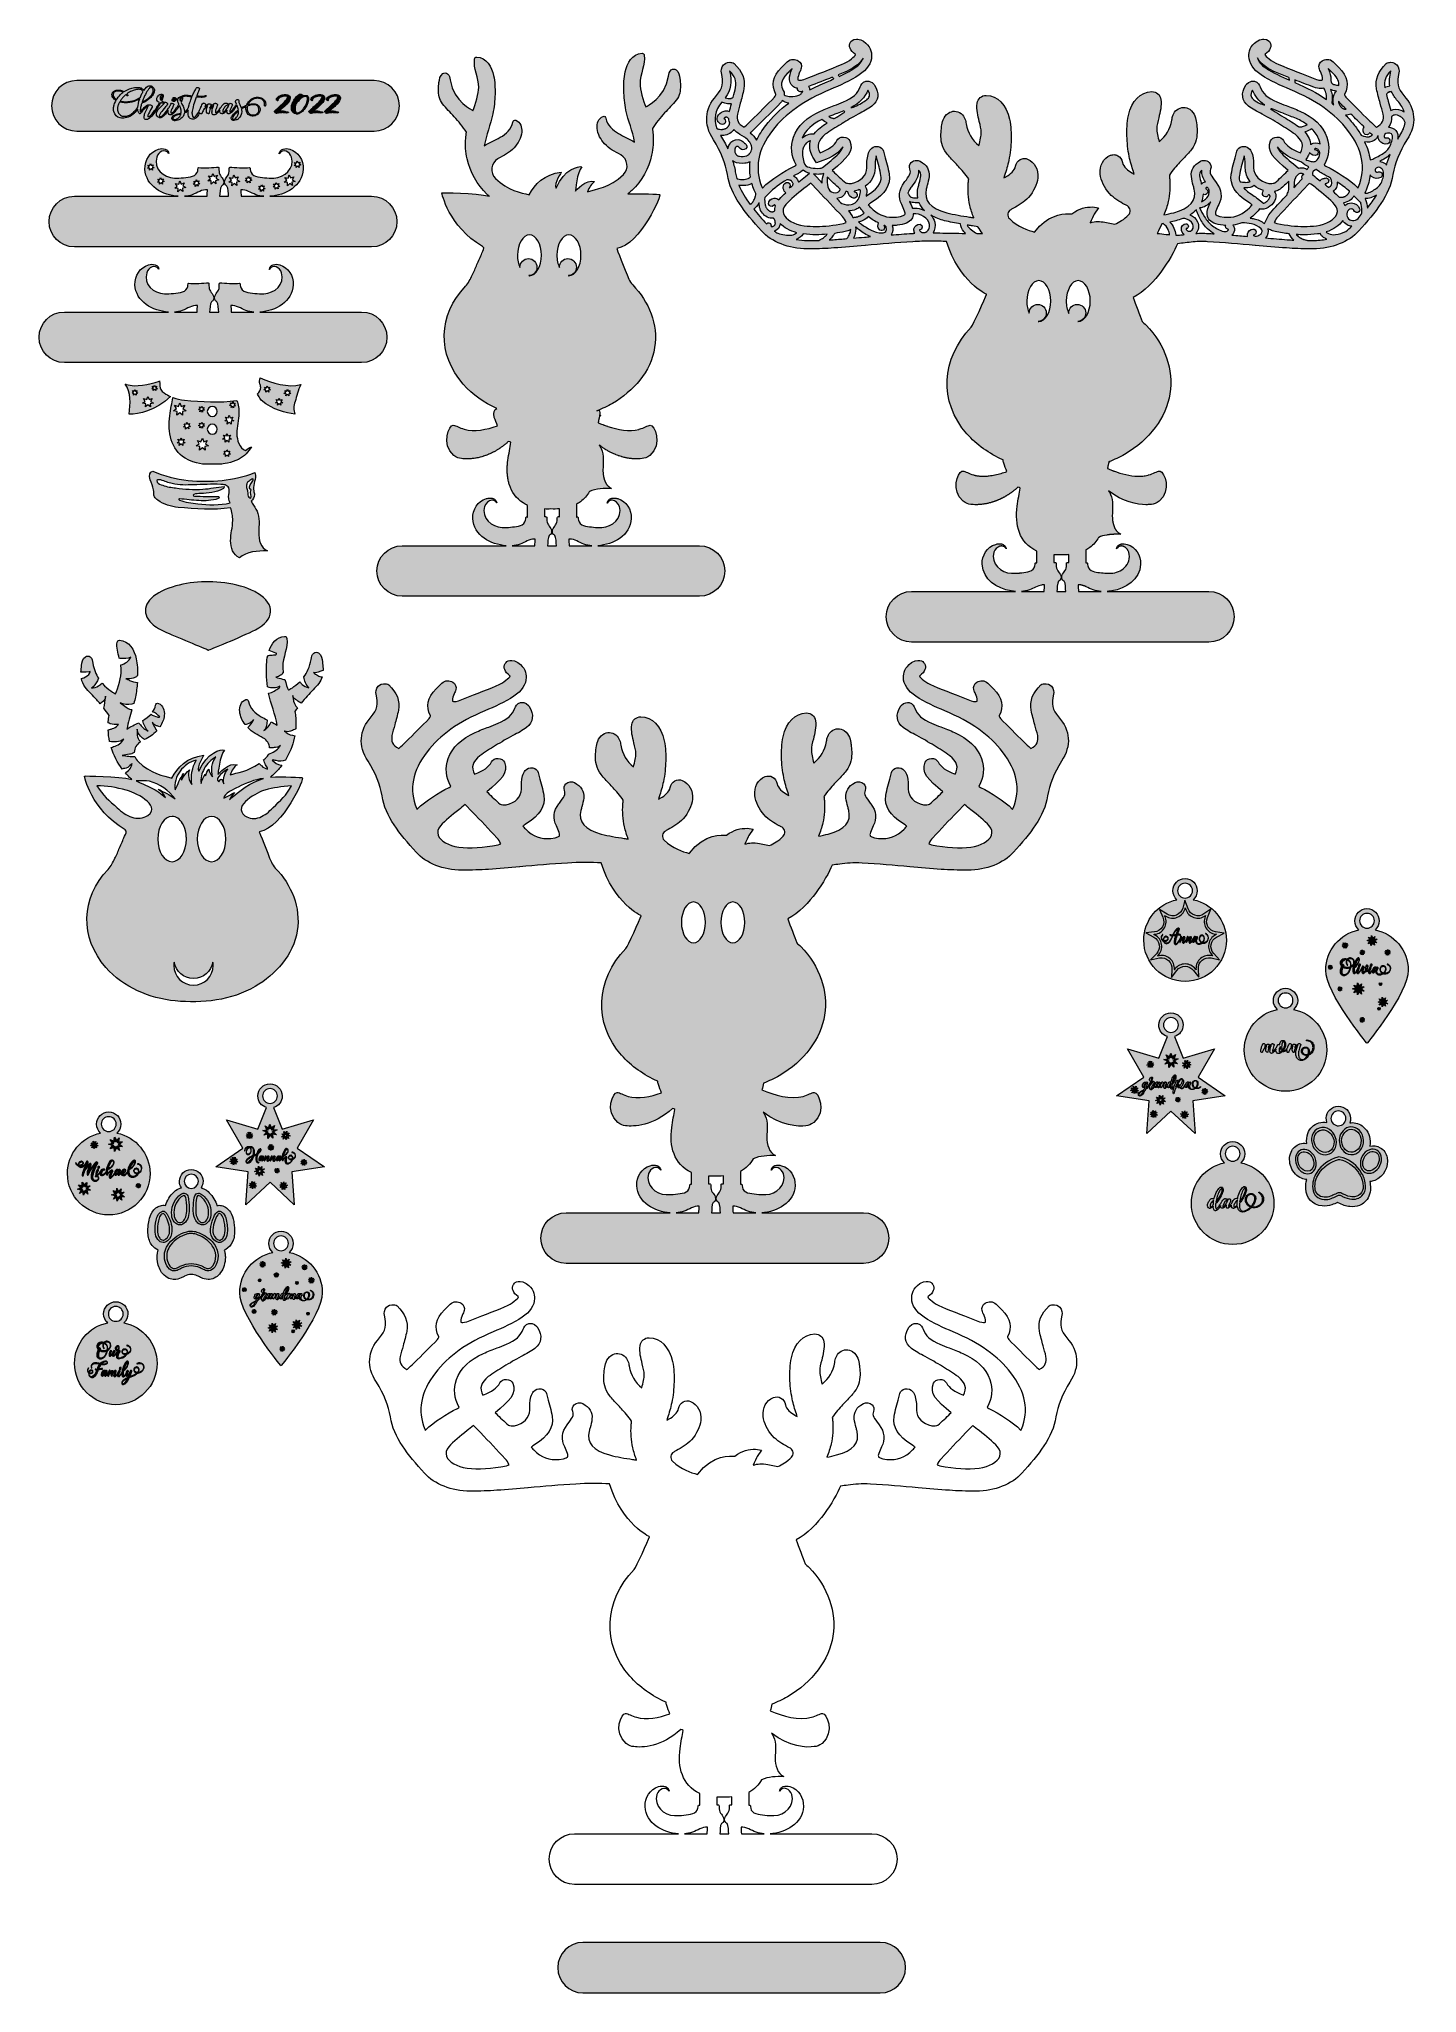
# Model space of a CAD drawing. Header units: millimetres. Extents: x 22 to 606, y -841 to -12.
import ezdxf

# ---------------------------------------------------------------- set-up
doc = ezdxf.new("R2010")
doc.units = ezdxf.units.MM
doc.header["$MEASUREMENT"] = 0
for name, color, linetype in [('e_0', 7, 'Continuous'), ('e_1', 7, 'Continuous'), ('engraving', 7, 'Continuous'), ('Layer 1', 7, 'Continuous'), ('Layer 10', 7, 'Continuous'), ('Layer 11', 7, 'Continuous'), ('Layer 12', 7, 'Continuous'), ('Layer 14', 7, 'Continuous'), ('Layer 2', 7, 'Continuous'), ('Layer 3', 7, 'Continuous'), ('Layer 4', 7, 'Continuous'), ('Layer 6', 7, 'Continuous'), ('Layer 7', 7, 'Continuous'), ('Layer 9', 7, 'Continuous'), ('Layer13', 7, 'Continuous'), ('Layer5', 7, 'Continuous'), ('Layer8', 7, 'Continuous')]:
    doc.layers.add(name, color=color, linetype=linetype)

# ---------------------------------------------------------------- blocks, each defined once
blk = doc.blocks.new('block 4')
at = {"layer": 'engraving'}
h = blk.add_hatch(color=1, dxfattribs=at)
h.dxf.hatch_style = 2
edge = h.paths.add_edge_path()
edge.add_spline(control_points=[(83.27, -501.61), (83.06, -501.61), (82.85, -501.64), (82.63, -501.71), (82.04, -501.91), (81.55, -502.26), (81.11, -502.68), (78.76, -504.92), (77.75, -507.68), (78.02, -510.9), (78.11, -511.97), (78.45, -512.97), (79.16, -513.81), (79.85, -514.62), (80.69, -515.03), (81.53, -515.03), (82.36, -515.03), (83.2, -514.62), (83.88, -513.82), (84.56, -513.03), (84.95, -512.1), (85.2, -511.1), (85.48, -509.95), (85.45, -508.79), (85.42, -507.2), (85.39, -506.78), (85.35, -505.94), (85.28, -505.11), (85.21, -504.31), (85.12, -503.5), (84.83, -502.74), (84.55, -502.01), (83.96, -501.61), (83.27, -501.61), (83.27, -501.61), (83.27, -501.61), (83.27, -501.61)], knot_values=[0, 0, 0, 0, 1, 1, 1, 2, 2, 2, 3, 3, 3, 4, 4, 4, 5, 5, 5, 6, 6, 6, 7, 7, 7, 8, 8, 8, 9, 9, 9, 10, 10, 10, 11, 11, 11, 12, 12, 12, 12], degree=3, periodic=1)
edge = h.paths.add_edge_path()
edge.add_spline(control_points=[(83.27, -502.61), (83.56, -502.61), (83.77, -502.77), (83.9, -503.1), (84.14, -503.73), (84.21, -504.42), (84.28, -505.2), (84.34, -505.8), (84.37, -506.41), (84.4, -506.86), (84.4, -507.01), (84.41, -507.14), (84.42, -507.24), (84.42, -507.24), (84.42, -507.34), (84.42, -507.34), (84.45, -508.81), (84.47, -509.87), (84.23, -510.86), (83.98, -511.84), (83.63, -512.58), (83.12, -513.17), (82.65, -513.73), (82.1, -514.03), (81.53, -514.03), (80.96, -514.03), (80.4, -513.73), (79.93, -513.17), (79.39, -512.53), (79.09, -511.76), (79.01, -510.82), (78.77, -507.86), (79.68, -505.43), (81.8, -503.4), (82.2, -503.03), (82.56, -502.79), (82.94, -502.66), (83.06, -502.63), (83.17, -502.61), (83.27, -502.61)], knot_values=[0, 0, 0, 0, 0.352778, 0.352778, 0.352778, 0.705556, 0.705556, 0.705556, 1.058333, 1.058333, 1.058333, 1.411111, 1.411111, 1.411111, 1.763889, 1.763889, 1.763889, 2.116667, 2.116667, 2.116667, 2.469444, 2.469444, 2.469444, 2.822222, 2.822222, 2.822222, 3.175, 3.175, 3.175, 3.527778, 3.527778, 3.527778, 3.880556, 3.880556, 3.880556, 4.233333, 4.233333, 4.233333, 4.586111, 4.586111, 4.586111, 4.586111], degree=3, periodic=0)
edge.add_line((83.27, -502.61), (83.27, -502.61))
h = blk.add_hatch(color=1, dxfattribs=at)
h.dxf.hatch_style = 2
edge = h.paths.add_edge_path()
edge.add_spline(control_points=[(89.37, -501.61), (88.67, -501.61), (88.08, -502.02), (87.8, -502.76), (87.71, -503), (87.64, -503.26), (87.59, -503.51), (87.29, -504.97), (87.26, -506.45), (87.2, -507.97), (87.2, -508.33), (87.2, -508.72), (87.2, -509.11), (87.24, -510.57), (87.53, -511.97), (88.32, -513.23), (88.63, -513.73), (89.02, -514.17), (89.51, -514.51), (90.02, -514.85), (90.56, -515.03), (91.1, -515.03), (91.8, -515.03), (92.5, -514.74), (93.12, -514.18), (94.08, -513.3), (94.51, -512.16), (94.62, -510.9), (94.9, -507.83), (93.96, -505.15), (91.8, -502.93), (91.29, -502.41), (90.72, -501.95), (90.02, -501.72), (89.8, -501.64), (89.58, -501.61), (89.37, -501.61), (89.37, -501.61), (89.37, -501.61), (89.37, -501.61)], knot_values=[0, 0, 0, 0, 1, 1, 1, 2, 2, 2, 3, 3, 3, 4, 4, 4, 5, 5, 5, 6, 6, 6, 7, 7, 7, 8, 8, 8, 9, 9, 9, 10, 10, 10, 11, 11, 11, 12, 12, 12, 13, 13, 13, 13], degree=3, periodic=1)
edge = h.paths.add_edge_path()
edge.add_spline(control_points=[(89.37, -502.61), (89.37, -502.61), (89.37, -502.61), (89.37, -502.61), (89.48, -502.61), (89.58, -502.63), (89.7, -502.66), (90.15, -502.82), (90.58, -503.11), (91.08, -503.63), (93.04, -505.65), (93.88, -508), (93.63, -510.82), (93.53, -511.95), (93.14, -512.81), (92.44, -513.44), (92.02, -513.82), (91.56, -514.03), (91.1, -514.03), (90.75, -514.03), (90.41, -513.91), (90.07, -513.68), (89.73, -513.45), (89.44, -513.13), (89.17, -512.7), (88.55, -511.71), (88.23, -510.53), (88.2, -509.09), (88.2, -508.83), (88.2, -508.56), (88.2, -508.31), (88.2, -508.2), (88.2, -508.09), (88.2, -507.99), (88.2, -507.99), (88.21, -507.72), (88.21, -507.72), (88.26, -506.32), (88.31, -505), (88.57, -503.71), (88.62, -503.49), (88.67, -503.29), (88.74, -503.11), (88.87, -502.78), (89.08, -502.61), (89.37, -502.61)], knot_values=[0, 0, 0, 0, 0.352778, 0.352778, 0.352778, 0.705556, 0.705556, 0.705556, 1.058333, 1.058333, 1.058333, 1.411111, 1.411111, 1.411111, 1.763889, 1.763889, 1.763889, 2.116667, 2.116667, 2.116667, 2.469444, 2.469444, 2.469444, 2.822222, 2.822222, 2.822222, 3.175, 3.175, 3.175, 3.527778, 3.527778, 3.527778, 3.880556, 3.880556, 3.880556, 4.233333, 4.233333, 4.233333, 4.586111, 4.586111, 4.586111, 4.938889, 4.938889, 4.938889, 5.291667, 5.291667, 5.291667, 5.291667], degree=3, periodic=0)
edge.add_line((89.37, -502.61), (89.37, -502.61))
h = blk.add_hatch(color=1, dxfattribs=at)
h.dxf.hatch_style = 2
edge = h.paths.add_edge_path()
edge.add_spline(control_points=[(74.5, -509.18), (74.4, -509.18), (74.29, -509.2), (74.18, -509.24), (73.83, -509.35), (73.46, -509.5), (73.15, -509.72), (72.42, -510.25), (72.04, -511.04), (71.75, -511.87), (71.2, -513.45), (71.06, -515.1), (70.96, -516.94), (70.98, -517.21), (70.98, -517.68), (71.03, -518.14), (71.14, -519.27), (71.45, -520.34), (72.16, -521.27), (72.77, -522.07), (73.55, -522.47), (74.37, -522.47), (74.99, -522.47), (75.63, -522.24), (76.22, -521.75), (77.52, -520.69), (78.1, -519.26), (78.15, -517.62), (78.22, -515.01), (77.4, -512.64), (76.07, -510.43), (75.84, -510.05), (75.49, -509.73), (75.15, -509.43), (74.97, -509.27), (74.74, -509.18), (74.5, -509.18), (74.5, -509.18), (74.5, -509.18), (74.5, -509.18)], knot_values=[0, 0, 0, 0, 1, 1, 1, 2, 2, 2, 3, 3, 3, 4, 4, 4, 5, 5, 5, 6, 6, 6, 7, 7, 7, 8, 8, 8, 9, 9, 9, 10, 10, 10, 11, 11, 11, 12, 12, 12, 13, 13, 13, 13], degree=3, periodic=1)
edge = h.paths.add_edge_path()
edge.add_spline(control_points=[(74.49, -510.19), (74.49, -510.19), (74.53, -510.22), (74.53, -510.22), (74.8, -510.46), (75.07, -510.71), (75.21, -510.94), (76.58, -513.21), (77.21, -515.39), (77.15, -517.59), (77.11, -519.04), (76.6, -520.15), (75.59, -520.98), (75.19, -521.3), (74.77, -521.47), (74.37, -521.47), (73.71, -521.47), (73.23, -521.03), (72.95, -520.66), (72.43, -519.98), (72.14, -519.15), (72.02, -518.04), (71.99, -517.74), (71.98, -517.43), (71.97, -517.18), (71.97, -517.09), (71.97, -517.01), (71.96, -516.94), (72.05, -515.3), (72.18, -513.69), (72.7, -512.2), (73, -511.33), (73.31, -510.84), (73.74, -510.52), (73.94, -510.38), (74.23, -510.27), (74.49, -510.19)], knot_values=[0, 0, 0, 0, 0.352778, 0.352778, 0.352778, 0.705556, 0.705556, 0.705556, 1.058333, 1.058333, 1.058333, 1.411111, 1.411111, 1.411111, 1.763889, 1.763889, 1.763889, 2.116667, 2.116667, 2.116667, 2.469444, 2.469444, 2.469444, 2.822222, 2.822222, 2.822222, 3.175, 3.175, 3.175, 3.527778, 3.527778, 3.527778, 3.880556, 3.880556, 3.880556, 4.233333, 4.233333, 4.233333, 4.233333], degree=3, periodic=0)
edge.add_line((74.49, -510.19), (74.49, -510.19))
h = blk.add_hatch(color=1, dxfattribs=at)
h.dxf.hatch_style = 2
edge = h.paths.add_edge_path()
edge.add_spline(control_points=[(98.16, -509.2), (97.93, -509.2), (97.7, -509.26), (97.51, -509.42), (97.22, -509.65), (96.94, -509.91), (96.72, -510.2), (96.01, -511.16), (95.57, -512.26), (95.19, -513.38), (94.66, -514.95), (94.32, -516.55), (94.54, -518.22), (94.75, -519.83), (95.45, -521.15), (96.84, -522.05), (97.29, -522.34), (97.75, -522.49), (98.22, -522.49), (98.64, -522.49), (99.07, -522.37), (99.49, -522.13), (100.23, -521.72), (100.7, -521.08), (101.05, -520.33), (101.57, -519.19), (101.69, -517.99), (101.66, -516.21), (101.59, -515.67), (101.49, -514.58), (101.31, -513.5), (101.15, -512.5), (100.86, -511.52), (100.31, -510.64), (99.89, -509.95), (99.33, -509.43), (98.51, -509.24), (98.39, -509.21), (98.28, -509.2), (98.16, -509.2), (98.16, -509.2), (98.16, -509.2), (98.16, -509.2)], knot_values=[0, 0, 0, 0, 1, 1, 1, 2, 2, 2, 3, 3, 3, 4, 4, 4, 5, 5, 5, 6, 6, 6, 7, 7, 7, 8, 8, 8, 9, 9, 9, 10, 10, 10, 11, 11, 11, 12, 12, 12, 13, 13, 13, 14, 14, 14, 14], degree=3, periodic=1)
edge = h.paths.add_edge_path()
edge.add_spline(control_points=[(98.16, -510.2), (98.18, -510.2), (98.22, -510.2), (98.28, -510.21), (98.76, -510.32), (99.12, -510.62), (99.46, -511.17), (99.88, -511.84), (100.16, -512.66), (100.33, -513.66), (100.45, -514.44), (100.54, -515.22), (100.6, -515.8), (100.62, -515.99), (100.64, -516.15), (100.66, -516.28), (100.69, -518.03), (100.55, -519.02), (100.14, -519.91), (99.84, -520.57), (99.48, -521), (99.01, -521.26), (98.73, -521.41), (98.47, -521.49), (98.22, -521.49), (97.94, -521.49), (97.67, -521.4), (97.38, -521.21), (96.32, -520.52), (95.71, -519.5), (95.53, -518.09), (95.36, -516.79), (95.55, -515.44), (96.14, -513.7), (96.48, -512.7), (96.88, -511.66), (97.52, -510.8), (97.66, -510.61), (97.86, -510.42), (98.13, -510.2), (98.13, -510.2), (98.14, -510.2), (98.16, -510.2)], knot_values=[0, 0, 0, 0, 0.352778, 0.352778, 0.352778, 0.705556, 0.705556, 0.705556, 1.058333, 1.058333, 1.058333, 1.411111, 1.411111, 1.411111, 1.763889, 1.763889, 1.763889, 2.116667, 2.116667, 2.116667, 2.469444, 2.469444, 2.469444, 2.822222, 2.822222, 2.822222, 3.175, 3.175, 3.175, 3.527778, 3.527778, 3.527778, 3.880556, 3.880556, 3.880556, 4.233333, 4.233333, 4.233333, 4.586111, 4.586111, 4.586111, 4.938889, 4.938889, 4.938889, 4.938889], degree=3, periodic=0)
edge.add_line((98.16, -510.2), (98.16, -510.2))
h = blk.add_hatch(color=1, dxfattribs=at)
h.dxf.hatch_style = 2
edge = h.paths.add_edge_path()
edge.add_spline(control_points=[(86.29, -517.66), (85.66, -517.66), (85.03, -517.74), (84.39, -517.92), (81.36, -518.78), (78.82, -520.39), (76.88, -522.88), (75.35, -524.86), (74.62, -527.08), (75.03, -529.6), (75.24, -530.88), (75.66, -532.09), (76.5, -533.1), (77.3, -534.04), (78.16, -534.52), (79.11, -534.52), (79.62, -534.52), (80.17, -534.38), (80.74, -534.1), (81.2, -533.88), (81.66, -533.65), (82.12, -533.43), (83.51, -532.75), (84.91, -532.4), (86.32, -532.4), (87.56, -532.4), (88.8, -532.67), (90.05, -533.22), (90.69, -533.5), (91.31, -533.83), (91.94, -534.12), (92.43, -534.35), (92.93, -534.52), (93.47, -534.52), (93.56, -534.52), (93.65, -534.51), (93.74, -534.5), (94.84, -534.38), (95.67, -533.78), (96.29, -532.91), (97.26, -531.53), (97.7, -529.97), (97.73, -528.13), (97.71, -527.9), (97.69, -527.51), (97.63, -527.12), (97.34, -525.18), (96.43, -523.54), (95.12, -522.11), (93.36, -520.18), (91.21, -518.85), (88.72, -518.06), (87.91, -517.8), (87.1, -517.66), (86.29, -517.66), (86.29, -517.66), (86.29, -517.66), (86.29, -517.66)], knot_values=[0, 0, 0, 0, 1, 1, 1, 2, 2, 2, 3, 3, 3, 4, 4, 4, 5, 5, 5, 6, 6, 6, 7, 7, 7, 8, 8, 8, 9, 9, 9, 10, 10, 10, 11, 11, 11, 12, 12, 12, 13, 13, 13, 14, 14, 14, 15, 15, 15, 16, 16, 16, 17, 17, 17, 18, 18, 18, 19, 19, 19, 19], degree=3, periodic=1)
edge = h.paths.add_edge_path()
edge.add_spline(control_points=[(86.29, -518.66), (86.29, -518.66), (86.29, -518.66), (86.29, -518.66), (86.97, -518.66), (87.69, -518.78), (88.42, -519.01), (90.77, -519.76), (92.78, -521.03), (94.38, -522.78), (95.66, -524.19), (96.4, -525.66), (96.64, -527.27), (96.68, -527.51), (96.7, -527.77), (96.71, -527.98), (96.72, -528.04), (96.72, -528.11), (96.73, -528.16), (96.69, -529.84), (96.29, -531.17), (95.47, -532.33), (94.96, -533.04), (94.36, -533.43), (93.63, -533.51), (93.58, -533.52), (93.52, -533.52), (93.47, -533.52), (93.16, -533.52), (92.82, -533.42), (92.36, -533.21), (92.1, -533.09), (91.83, -532.96), (91.56, -532.83), (91.2, -532.65), (90.83, -532.47), (90.45, -532.3), (89.09, -531.7), (87.7, -531.4), (86.32, -531.4), (84.78, -531.4), (83.22, -531.78), (81.68, -532.53), (81.68, -532.53), (81.51, -532.62), (81.51, -532.62), (81.11, -532.81), (80.71, -533.01), (80.3, -533.2), (79.87, -533.41), (79.47, -533.52), (79.11, -533.52), (78.47, -533.52), (77.87, -533.17), (77.27, -532.45), (76.63, -531.7), (76.22, -530.71), (76.02, -529.44), (75.67, -527.32), (76.21, -525.38), (77.67, -523.49), (79.41, -521.26), (81.76, -519.71), (84.66, -518.88), (85.19, -518.73), (85.74, -518.66), (86.29, -518.66)], knot_values=[0, 0, 0, 0, 0.352778, 0.352778, 0.352778, 0.705556, 0.705556, 0.705556, 1.058333, 1.058333, 1.058333, 1.411111, 1.411111, 1.411111, 1.763889, 1.763889, 1.763889, 2.116667, 2.116667, 2.116667, 2.469444, 2.469444, 2.469444, 2.822222, 2.822222, 2.822222, 3.175, 3.175, 3.175, 3.527778, 3.527778, 3.527778, 3.880556, 3.880556, 3.880556, 4.233333, 4.233333, 4.233333, 4.586111, 4.586111, 4.586111, 4.938889, 4.938889, 4.938889, 5.291667, 5.291667, 5.291667, 5.644444, 5.644444, 5.644444, 5.997222, 5.997222, 5.997222, 6.35, 6.35, 6.35, 6.702778, 6.702778, 6.702778, 7.055556, 7.055556, 7.055556, 7.408333, 7.408333, 7.408333, 7.761111, 7.761111, 7.761111, 7.761111], degree=3, periodic=0)
edge.add_line((86.29, -518.66), (86.29, -518.66))
at = {"layer": 'engraving', "lineweight": 0}
for points, knots in [([(83.27, -501.61), (83.06, -501.61), (82.85, -501.64), (82.63, -501.71), (82.04, -501.91), (81.55, -502.26), (81.11, -502.68), (78.76, -504.92), (77.75, -507.68), (78.02, -510.9), (78.11, -511.97), (78.45, -512.97), (79.16, -513.81), (79.85, -514.62), (80.69, -515.03), (81.53, -515.03), (82.36, -515.03), (83.2, -514.62), (83.88, -513.82), (84.56, -513.03), (84.95, -512.1), (85.2, -511.1), (85.48, -509.95), (85.45, -508.79), (85.42, -507.2), (85.39, -506.78), (85.35, -505.94), (85.28, -505.11), (85.21, -504.31), (85.12, -503.5), (84.83, -502.74), (84.55, -502.01), (83.96, -501.61), (83.27, -501.61), (83.27, -501.61), (83.27, -501.61), (83.27, -501.61)], [0, 0, 0, 0, 1, 1, 1, 2, 2, 2, 3, 3, 3, 4, 4, 4, 5, 5, 5, 6, 6, 6, 7, 7, 7, 8, 8, 8, 9, 9, 9, 10, 10, 10, 11, 11, 11, 12, 12, 12, 12]), ([(83.27, -502.61), (83.56, -502.61), (83.77, -502.77), (83.9, -503.1), (84.14, -503.73), (84.21, -504.42), (84.28, -505.2), (84.34, -505.8), (84.37, -506.41), (84.4, -506.86), (84.4, -507.01), (84.41, -507.14), (84.42, -507.24), (84.42, -507.24), (84.42, -507.34), (84.42, -507.34), (84.45, -508.81), (84.47, -509.87), (84.23, -510.86), (83.98, -511.84), (83.63, -512.58), (83.12, -513.17), (82.65, -513.73), (82.1, -514.03), (81.53, -514.03), (80.96, -514.03), (80.4, -513.73), (79.93, -513.17), (79.39, -512.53), (79.09, -511.76), (79.01, -510.82), (78.77, -507.86), (79.68, -505.43), (81.8, -503.4), (82.2, -503.03), (82.56, -502.79), (82.94, -502.66), (83.06, -502.63), (83.17, -502.61), (83.27, -502.61)], [0, 0, 0, 0, 1, 1, 1, 2, 2, 2, 3, 3, 3, 4, 4, 4, 5, 5, 5, 6, 6, 6, 7, 7, 7, 8, 8, 8, 9, 9, 9, 10, 10, 10, 11, 11, 11, 12, 12, 12, 13, 13, 13, 13]), ([(89.37, -501.61), (88.67, -501.61), (88.08, -502.02), (87.8, -502.76), (87.71, -503), (87.64, -503.26), (87.59, -503.51), (87.29, -504.97), (87.26, -506.45), (87.2, -507.97), (87.2, -508.33), (87.2, -508.72), (87.2, -509.11), (87.24, -510.57), (87.53, -511.97), (88.32, -513.23), (88.63, -513.73), (89.02, -514.17), (89.51, -514.51), (90.02, -514.85), (90.56, -515.03), (91.1, -515.03), (91.8, -515.03), (92.5, -514.74), (93.12, -514.18), (94.08, -513.3), (94.51, -512.16), (94.62, -510.9), (94.9, -507.83), (93.96, -505.15), (91.8, -502.93), (91.29, -502.41), (90.72, -501.95), (90.02, -501.72), (89.8, -501.64), (89.58, -501.61), (89.37, -501.61), (89.37, -501.61), (89.37, -501.61), (89.37, -501.61)], [0, 0, 0, 0, 1, 1, 1, 2, 2, 2, 3, 3, 3, 4, 4, 4, 5, 5, 5, 6, 6, 6, 7, 7, 7, 8, 8, 8, 9, 9, 9, 10, 10, 10, 11, 11, 11, 12, 12, 12, 13, 13, 13, 13]), ([(89.37, -502.61), (89.37, -502.61), (89.37, -502.61), (89.37, -502.61), (89.48, -502.61), (89.58, -502.63), (89.7, -502.66), (90.15, -502.82), (90.58, -503.11), (91.08, -503.63), (93.04, -505.65), (93.88, -508), (93.63, -510.82), (93.53, -511.95), (93.14, -512.81), (92.44, -513.44), (92.02, -513.82), (91.56, -514.03), (91.1, -514.03), (90.75, -514.03), (90.41, -513.91), (90.07, -513.68), (89.73, -513.45), (89.44, -513.13), (89.17, -512.7), (88.55, -511.71), (88.23, -510.53), (88.2, -509.09), (88.2, -508.83), (88.2, -508.56), (88.2, -508.31), (88.2, -508.2), (88.2, -508.09), (88.2, -507.99), (88.2, -507.99), (88.21, -507.72), (88.21, -507.72), (88.26, -506.32), (88.31, -505), (88.57, -503.71), (88.62, -503.49), (88.67, -503.29), (88.74, -503.11), (88.87, -502.78), (89.08, -502.61), (89.37, -502.61)], [0, 0, 0, 0, 1, 1, 1, 2, 2, 2, 3, 3, 3, 4, 4, 4, 5, 5, 5, 6, 6, 6, 7, 7, 7, 8, 8, 8, 9, 9, 9, 10, 10, 10, 11, 11, 11, 12, 12, 12, 13, 13, 13, 14, 14, 14, 15, 15, 15, 15]), ([(74.5, -509.18), (74.4, -509.18), (74.29, -509.2), (74.18, -509.24), (73.83, -509.35), (73.46, -509.5), (73.15, -509.72), (72.42, -510.25), (72.04, -511.04), (71.75, -511.87), (71.2, -513.45), (71.06, -515.1), (70.96, -516.94), (70.98, -517.21), (70.98, -517.68), (71.03, -518.14), (71.14, -519.27), (71.45, -520.34), (72.16, -521.27), (72.77, -522.07), (73.55, -522.47), (74.37, -522.47), (74.99, -522.47), (75.63, -522.24), (76.22, -521.75), (77.52, -520.69), (78.1, -519.26), (78.15, -517.62), (78.22, -515.01), (77.4, -512.64), (76.07, -510.43), (75.84, -510.05), (75.49, -509.73), (75.15, -509.43), (74.97, -509.27), (74.74, -509.18), (74.5, -509.18), (74.5, -509.18), (74.5, -509.18), (74.5, -509.18)], [0, 0, 0, 0, 1, 1, 1, 2, 2, 2, 3, 3, 3, 4, 4, 4, 5, 5, 5, 6, 6, 6, 7, 7, 7, 8, 8, 8, 9, 9, 9, 10, 10, 10, 11, 11, 11, 12, 12, 12, 13, 13, 13, 13]), ([(74.49, -510.19), (74.49, -510.19), (74.53, -510.22), (74.53, -510.22), (74.8, -510.46), (75.07, -510.71), (75.21, -510.94), (76.58, -513.21), (77.21, -515.39), (77.15, -517.59), (77.11, -519.04), (76.6, -520.15), (75.59, -520.98), (75.19, -521.3), (74.77, -521.47), (74.37, -521.47), (73.71, -521.47), (73.23, -521.03), (72.95, -520.66), (72.43, -519.98), (72.14, -519.15), (72.02, -518.04), (71.99, -517.74), (71.98, -517.43), (71.97, -517.18), (71.97, -517.09), (71.97, -517.01), (71.96, -516.94), (72.05, -515.3), (72.18, -513.69), (72.7, -512.2), (73, -511.33), (73.31, -510.84), (73.74, -510.52), (73.94, -510.38), (74.23, -510.27), (74.49, -510.19)], [0, 0, 0, 0, 1, 1, 1, 2, 2, 2, 3, 3, 3, 4, 4, 4, 5, 5, 5, 6, 6, 6, 7, 7, 7, 8, 8, 8, 9, 9, 9, 10, 10, 10, 11, 11, 11, 12, 12, 12, 12]), ([(98.16, -509.2), (97.93, -509.2), (97.7, -509.26), (97.51, -509.42), (97.22, -509.65), (96.94, -509.91), (96.72, -510.2), (96.01, -511.16), (95.57, -512.26), (95.19, -513.38), (94.66, -514.95), (94.32, -516.55), (94.54, -518.22), (94.75, -519.83), (95.45, -521.15), (96.84, -522.05), (97.29, -522.34), (97.75, -522.49), (98.22, -522.49), (98.64, -522.49), (99.07, -522.37), (99.49, -522.13), (100.23, -521.72), (100.7, -521.08), (101.05, -520.33), (101.57, -519.19), (101.69, -517.99), (101.66, -516.21), (101.59, -515.67), (101.49, -514.58), (101.31, -513.5), (101.15, -512.5), (100.86, -511.52), (100.31, -510.64), (99.89, -509.95), (99.33, -509.43), (98.51, -509.24), (98.39, -509.21), (98.28, -509.2), (98.16, -509.2), (98.16, -509.2), (98.16, -509.2), (98.16, -509.2)], [0, 0, 0, 0, 1, 1, 1, 2, 2, 2, 3, 3, 3, 4, 4, 4, 5, 5, 5, 6, 6, 6, 7, 7, 7, 8, 8, 8, 9, 9, 9, 10, 10, 10, 11, 11, 11, 12, 12, 12, 13, 13, 13, 14, 14, 14, 14]), ([(98.16, -510.2), (98.18, -510.2), (98.22, -510.2), (98.28, -510.21), (98.76, -510.32), (99.12, -510.62), (99.46, -511.17), (99.88, -511.84), (100.16, -512.66), (100.33, -513.66), (100.45, -514.44), (100.54, -515.22), (100.6, -515.8), (100.62, -515.99), (100.64, -516.15), (100.66, -516.28), (100.69, -518.03), (100.55, -519.02), (100.14, -519.91), (99.84, -520.57), (99.48, -521), (99.01, -521.26), (98.73, -521.41), (98.47, -521.49), (98.22, -521.49), (97.94, -521.49), (97.67, -521.4), (97.38, -521.21), (96.32, -520.52), (95.71, -519.5), (95.53, -518.09), (95.36, -516.79), (95.55, -515.44), (96.14, -513.7), (96.48, -512.7), (96.88, -511.66), (97.52, -510.8), (97.66, -510.61), (97.86, -510.42), (98.13, -510.2), (98.13, -510.2), (98.14, -510.2), (98.16, -510.2)], [0, 0, 0, 0, 1, 1, 1, 2, 2, 2, 3, 3, 3, 4, 4, 4, 5, 5, 5, 6, 6, 6, 7, 7, 7, 8, 8, 8, 9, 9, 9, 10, 10, 10, 11, 11, 11, 12, 12, 12, 13, 13, 13, 14, 14, 14, 14]), ([(86.29, -517.66), (85.66, -517.66), (85.03, -517.74), (84.39, -517.92), (81.36, -518.78), (78.82, -520.39), (76.88, -522.88), (75.35, -524.86), (74.62, -527.08), (75.03, -529.6), (75.24, -530.88), (75.66, -532.09), (76.5, -533.1), (77.3, -534.04), (78.16, -534.52), (79.11, -534.52), (79.62, -534.52), (80.17, -534.38), (80.74, -534.1), (81.2, -533.88), (81.66, -533.65), (82.12, -533.43), (83.51, -532.75), (84.91, -532.4), (86.32, -532.4), (87.56, -532.4), (88.8, -532.67), (90.05, -533.22), (90.69, -533.5), (91.31, -533.83), (91.94, -534.12), (92.43, -534.35), (92.93, -534.52), (93.47, -534.52), (93.56, -534.52), (93.65, -534.51), (93.74, -534.5), (94.84, -534.38), (95.67, -533.78), (96.29, -532.91), (97.26, -531.53), (97.7, -529.97), (97.73, -528.13), (97.71, -527.9), (97.69, -527.51), (97.63, -527.12), (97.34, -525.18), (96.43, -523.54), (95.12, -522.11), (93.36, -520.18), (91.21, -518.85), (88.72, -518.06), (87.91, -517.8), (87.1, -517.66), (86.29, -517.66), (86.29, -517.66), (86.29, -517.66), (86.29, -517.66)], [0, 0, 0, 0, 1, 1, 1, 2, 2, 2, 3, 3, 3, 4, 4, 4, 5, 5, 5, 6, 6, 6, 7, 7, 7, 8, 8, 8, 9, 9, 9, 10, 10, 10, 11, 11, 11, 12, 12, 12, 13, 13, 13, 14, 14, 14, 15, 15, 15, 16, 16, 16, 17, 17, 17, 18, 18, 18, 19, 19, 19, 19]), ([(86.29, -518.66), (86.29, -518.66), (86.29, -518.66), (86.29, -518.66), (86.97, -518.66), (87.69, -518.78), (88.42, -519.01), (90.77, -519.76), (92.78, -521.03), (94.38, -522.78), (95.66, -524.19), (96.4, -525.66), (96.64, -527.27), (96.68, -527.51), (96.7, -527.77), (96.71, -527.98), (96.72, -528.04), (96.72, -528.11), (96.73, -528.16), (96.69, -529.84), (96.29, -531.17), (95.47, -532.33), (94.96, -533.04), (94.36, -533.43), (93.63, -533.51), (93.58, -533.52), (93.52, -533.52), (93.47, -533.52), (93.16, -533.52), (92.82, -533.42), (92.36, -533.21), (92.1, -533.09), (91.83, -532.96), (91.56, -532.83), (91.2, -532.65), (90.83, -532.47), (90.45, -532.3), (89.09, -531.7), (87.7, -531.4), (86.32, -531.4), (84.78, -531.4), (83.22, -531.78), (81.68, -532.53), (81.68, -532.53), (81.51, -532.62), (81.51, -532.62), (81.11, -532.81), (80.71, -533.01), (80.3, -533.2), (79.87, -533.41), (79.47, -533.52), (79.11, -533.52), (78.47, -533.52), (77.87, -533.17), (77.27, -532.45), (76.63, -531.7), (76.22, -530.71), (76.02, -529.44), (75.67, -527.32), (76.21, -525.38), (77.67, -523.49), (79.41, -521.26), (81.76, -519.71), (84.66, -518.88), (85.19, -518.73), (85.74, -518.66), (86.29, -518.66)], [0, 0, 0, 0, 1, 1, 1, 2, 2, 2, 3, 3, 3, 4, 4, 4, 5, 5, 5, 6, 6, 6, 7, 7, 7, 8, 8, 8, 9, 9, 9, 10, 10, 10, 11, 11, 11, 12, 12, 12, 13, 13, 13, 14, 14, 14, 15, 15, 15, 16, 16, 16, 17, 17, 17, 18, 18, 18, 19, 19, 19, 20, 20, 20, 21, 21, 21, 22, 22, 22, 22])]:
    blk.add_open_spline(points, degree=3, knots=knots, dxfattribs=at)
blk = doc.blocks.new('block 3')
at = {"layer": 'engraving'}
blk.add_blockref('block 4', (0, 0), dxfattribs=at)
blk = doc.blocks.new('block 2')
at = {"layer": 'engraving'}
blk.add_blockref('block 3', (0, 0), dxfattribs=at)
blk = doc.blocks.new('block 6')
at = {"layer": 'engraving'}
h = blk.add_hatch(color=1, dxfattribs=at)
h.dxf.hatch_style = 2
edge = h.paths.add_edge_path()
edge.add_spline(control_points=[(47.46, -571.79), (47.3, -571.74), (47.12, -571.66), (46.94, -571.52), (46.76, -571.39), (46.61, -571.24), (46.5, -571.07), (46.32, -570.81), (46.23, -570.48), (46.23, -570.08), (46.23, -570.05), (46.23, -570.01), (46.23, -569.97), (46.25, -569.47), (46.42, -568.89), (46.75, -568.23), (46.75, -568.23), (46.91, -567.89), (46.91, -567.89), (46.91, -567.89), (46.76, -567.74), (46.76, -567.74), (46.42, -567.38), (46.25, -566.98), (46.25, -566.54), (46.25, -566.38), (46.27, -566.23), (46.31, -566.07), (46.54, -565.25), (47.12, -564.8), (48.05, -564.7), (48.13, -564.69), (48.21, -564.69), (48.29, -564.69), (48.55, -564.69), (48.82, -564.73), (49.09, -564.82), (49.09, -564.82), (49.28, -564.88), (49.28, -564.88), (49.28, -564.88), (49.36, -564.79), (49.36, -564.79), (49.53, -564.64), (49.72, -564.52), (49.93, -564.43), (50.15, -564.35), (50.36, -564.31), (50.57, -564.31), (50.61, -564.31), (50.65, -564.31), (50.69, -564.31), (51.25, -564.37), (51.67, -564.6), (51.95, -565), (52.13, -565.29), (52.22, -565.62), (52.22, -566), (52.22, -566.28), (52.17, -566.57), (52.07, -566.88), (51.83, -567.51), (51.43, -567.98), (50.86, -568.29), (50.82, -568.31), (50.79, -568.32), (50.78, -568.34), (50.77, -568.36), (50.76, -568.4), (50.75, -568.45), (50.69, -568.67), (50.62, -568.93), (50.51, -569.22), (50.41, -569.51), (50.3, -569.77), (50.19, -570.01), (49.98, -570.45), (49.72, -570.82), (49.41, -571.12), (49.05, -571.49), (48.66, -571.71), (48.24, -571.79), (48.13, -571.81), (48, -571.82), (47.85, -571.82), (47.7, -571.82), (47.57, -571.81), (47.46, -571.79)], knot_values=[0, 0, 0, 0, 1, 1, 1, 2, 2, 2, 3, 3, 3, 4, 4, 4, 5, 5, 5, 6, 6, 6, 7, 7, 7, 8, 8, 8, 9, 9, 9, 10, 10, 10, 11, 11, 11, 12, 12, 12, 13, 13, 13, 14, 14, 14, 15, 15, 15, 16, 16, 16, 17, 17, 17, 18, 18, 18, 19, 19, 19, 20, 20, 20, 21, 21, 21, 22, 22, 22, 23, 23, 23, 24, 24, 24, 25, 25, 25, 26, 26, 26, 27, 27, 27, 28, 28, 28, 29, 29, 29, 29], degree=3, periodic=1)
edge = h.paths.add_edge_path()
edge.add_spline(control_points=[(49.77, -568.37), (49.9, -568.35), (50.04, -568.32), (50.18, -568.29), (50.32, -568.26), (50.43, -568.22), (50.5, -568.19), (50.52, -568.19), (50.54, -568.18), (50.55, -568.17), (50.56, -568.16), (50.57, -568.14), (50.58, -568.12), (50.58, -568.11), (50.59, -568.08), (50.6, -568.04), (50.64, -567.78), (50.66, -567.53), (50.66, -567.29), (50.66, -567.12), (50.65, -566.97), (50.63, -566.83), (50.5, -566.12), (50.12, -565.59), (49.5, -565.25), (49.5, -565.25), (49.34, -565.16), (49.34, -565.16), (49.34, -565.16), (49.25, -565.34), (49.25, -565.34), (49.23, -565.39), (49.21, -565.44), (49.18, -565.5), (49.16, -565.55), (49.15, -565.6), (49.14, -565.64), (49.1, -565.8), (49.08, -565.97), (49.08, -566.16), (49.08, -566.35), (49.1, -566.52), (49.14, -566.68), (49.16, -566.77), (49.2, -566.87), (49.25, -566.99), (49.31, -567.1), (49.36, -567.19), (49.4, -567.24), (49.44, -567.3), (49.47, -567.35), (49.47, -567.4), (49.47, -567.43), (49.45, -567.46), (49.42, -567.47), (49.4, -567.48), (49.38, -567.49), (49.36, -567.49), (49.3, -567.49), (49.24, -567.44), (49.18, -567.33), (49, -567.05), (48.89, -566.73), (48.85, -566.37), (48.85, -566.3), (48.84, -566.23), (48.84, -566.16), (48.84, -565.99), (48.86, -565.82), (48.9, -565.66), (48.93, -565.49), (48.98, -565.34), (49.05, -565.21), (49.08, -565.14), (49.1, -565.1), (49.1, -565.08), (49.1, -565.07), (49.1, -565.07), (49.1, -565.07), (49.09, -565.06), (49.07, -565.06), (49.03, -565.05), (48.99, -565.05), (48.94, -565.05), (48.89, -565.04), (48.86, -565.04), (48.84, -565.04), (48.82, -565.04), (48.41, -565.04), (48, -565.23), (47.61, -565.62), (47.42, -565.81), (47.28, -566.01), (47.18, -566.23), (47.08, -566.45), (47.03, -566.67), (47.03, -566.89), (47.03, -567.05), (47.06, -567.21), (47.13, -567.37), (47.13, -567.37), (47.17, -567.46), (47.17, -567.46), (47.17, -567.46), (47.25, -567.33), (47.25, -567.33), (47.3, -567.26), (47.34, -567.22), (47.37, -567.19), (47.4, -567.17), (47.44, -567.16), (47.48, -567.16), (47.53, -567.16), (47.59, -567.18), (47.66, -567.22), (47.73, -567.26), (47.79, -567.3), (47.82, -567.35), (47.88, -567.42), (47.9, -567.49), (47.9, -567.56), (47.9, -567.65), (47.86, -567.76), (47.78, -567.89), (47.76, -567.92), (47.74, -567.95), (47.72, -567.98), (47.71, -568.01), (47.7, -568.02), (47.7, -568.02), (47.7, -568.03), (47.73, -568.05), (47.79, -568.08), (47.85, -568.11), (47.92, -568.14), (47.99, -568.17), (48.07, -568.21), (48.13, -568.23), (48.18, -568.25), (48.27, -568.28), (48.37, -568.3), (48.48, -568.32), (48.59, -568.35), (48.69, -568.36), (48.78, -568.38), (48.91, -568.39), (49.05, -568.39), (49.21, -568.39), (49.41, -568.39), (49.6, -568.38), (49.77, -568.37)], knot_values=[0, 0, 0, 0, 1, 1, 1, 2, 2, 2, 3, 3, 3, 4, 4, 4, 5, 5, 5, 6, 6, 6, 7, 7, 7, 8, 8, 8, 9, 9, 9, 10, 10, 10, 11, 11, 11, 12, 12, 12, 13, 13, 13, 14, 14, 14, 15, 15, 15, 16, 16, 16, 17, 17, 17, 18, 18, 18, 19, 19, 19, 20, 20, 20, 21, 21, 21, 22, 22, 22, 23, 23, 23, 24, 24, 24, 25, 25, 25, 26, 26, 26, 27, 27, 27, 28, 28, 28, 29, 29, 29, 30, 30, 30, 31, 31, 31, 32, 32, 32, 33, 33, 33, 34, 34, 34, 35, 35, 35, 36, 36, 36, 37, 37, 37, 38, 38, 38, 39, 39, 39, 40, 40, 40, 41, 41, 41, 42, 42, 42, 43, 43, 43, 44, 44, 44, 45, 45, 45, 46, 46, 46, 47, 47, 47, 48, 48, 48, 49, 49, 49, 50, 50, 50, 50], degree=3, periodic=1)
edge = h.paths.add_edge_path()
edge.add_spline(control_points=[(48.29, -571.52), (48.4, -571.5), (48.5, -571.47), (48.59, -571.43), (48.68, -571.4), (48.77, -571.34), (48.87, -571.27), (49.17, -571.08), (49.44, -570.8), (49.68, -570.44), (49.77, -570.3), (49.87, -570.12), (49.98, -569.89), (50.09, -569.66), (50.18, -569.45), (50.25, -569.27), (50.28, -569.17), (50.32, -569.06), (50.36, -568.95), (50.4, -568.83), (50.43, -568.73), (50.45, -568.64), (50.47, -568.55), (50.49, -568.5), (50.49, -568.48), (50.49, -568.48), (50.49, -568.47), (50.49, -568.47), (50.49, -568.47), (50.48, -568.47), (50.48, -568.47), (50.47, -568.47), (50.46, -568.47), (50.43, -568.48), (50.41, -568.49), (50.38, -568.49), (50.35, -568.5), (50.2, -568.55), (50, -568.6), (49.76, -568.64), (49.51, -568.67), (49.3, -568.69), (49.12, -568.69), (48.86, -568.69), (48.6, -568.67), (48.34, -568.61), (48.08, -568.55), (47.85, -568.47), (47.65, -568.38), (47.62, -568.36), (47.59, -568.34), (47.57, -568.33), (47.54, -568.32), (47.53, -568.31), (47.52, -568.31), (47.52, -568.31), (47.5, -568.35), (47.47, -568.42), (47.44, -568.48), (47.41, -568.56), (47.37, -568.65), (47.34, -568.74), (47.31, -568.82), (47.29, -568.9), (47.23, -569.11), (47.19, -569.31), (47.16, -569.49), (47.14, -569.66), (47.12, -569.88), (47.12, -570.12), (47.12, -570.24), (47.12, -570.34), (47.13, -570.41), (47.13, -570.48), (47.13, -570.54), (47.14, -570.59), (47.15, -570.64), (47.16, -570.69), (47.17, -570.74), (47.3, -571.28), (47.59, -571.55), (48.04, -571.55), (48.11, -571.55), (48.2, -571.54), (48.29, -571.52)], knot_values=[0, 0, 0, 0, 1, 1, 1, 2, 2, 2, 3, 3, 3, 4, 4, 4, 5, 5, 5, 6, 6, 6, 7, 7, 7, 8, 8, 8, 9, 9, 9, 10, 10, 10, 11, 11, 11, 12, 12, 12, 13, 13, 13, 14, 14, 14, 15, 15, 15, 16, 16, 16, 17, 17, 17, 18, 18, 18, 19, 19, 19, 20, 20, 20, 21, 21, 21, 22, 22, 22, 23, 23, 23, 24, 24, 24, 25, 25, 25, 26, 26, 26, 27, 27, 27, 28, 28, 28, 28], degree=3, periodic=1)
edge = h.paths.add_edge_path()
edge.add_spline(control_points=[(51, -567.93), (51.31, -567.72), (51.54, -567.44), (51.72, -567.09), (51.9, -566.74), (51.98, -566.37), (51.98, -565.97), (51.98, -565.77), (51.96, -565.6), (51.91, -565.45), (51.86, -565.3), (51.78, -565.16), (51.68, -565.03), (51.62, -564.96), (51.55, -564.89), (51.46, -564.83), (51.37, -564.76), (51.29, -564.71), (51.2, -564.67), (51.01, -564.59), (50.8, -564.55), (50.58, -564.55), (50.34, -564.55), (50.11, -564.6), (49.89, -564.7), (49.84, -564.72), (49.79, -564.76), (49.73, -564.79), (49.68, -564.83), (49.62, -564.87), (49.58, -564.91), (49.53, -564.94), (49.51, -564.97), (49.51, -564.97), (49.51, -564.98), (49.51, -564.98), (49.52, -564.99), (49.53, -565), (49.54, -565.01), (49.56, -565.02), (49.64, -565.05), (49.74, -565.11), (49.85, -565.2), (49.97, -565.28), (50.07, -565.37), (50.16, -565.45), (50.63, -565.89), (50.87, -566.48), (50.88, -567.2), (50.89, -567.25), (50.89, -567.3), (50.89, -567.35), (50.89, -567.5), (50.88, -567.63), (50.87, -567.76), (50.86, -567.88), (50.85, -567.97), (50.83, -568.01), (50.83, -568.02), (50.83, -568.03), (50.83, -568.03), (50.83, -568.04), (50.83, -568.04), (50.83, -568.04), (50.84, -568.04), (50.85, -568.03), (50.88, -568.01), (50.9, -567.99), (50.95, -567.97), (51, -567.93)], knot_values=[0, 0, 0, 0, 1, 1, 1, 2, 2, 2, 3, 3, 3, 4, 4, 4, 5, 5, 5, 6, 6, 6, 7, 7, 7, 8, 8, 8, 9, 9, 9, 10, 10, 10, 11, 11, 11, 12, 12, 12, 13, 13, 13, 14, 14, 14, 15, 15, 15, 16, 16, 16, 17, 17, 17, 18, 18, 18, 19, 19, 19, 20, 20, 20, 21, 21, 21, 22, 22, 22, 23, 23, 23, 23], degree=3, periodic=1)
h = blk.add_hatch(color=1, dxfattribs=at)
h.dxf.hatch_style = 2
edge = h.paths.add_edge_path()
edge.add_spline(control_points=[(51.69, -570.67), (51.6, -570.61), (51.53, -570.52), (51.49, -570.41), (51.47, -570.33), (51.46, -570.22), (51.46, -570.07), (51.46, -569.99), (51.46, -569.9), (51.47, -569.81), (51.48, -569.72), (51.49, -569.64), (51.5, -569.58), (51.62, -569.07), (51.78, -568.67), (52, -568.37), (52.02, -568.35), (52.04, -568.33), (52.05, -568.32), (52.07, -568.31), (52.08, -568.3), (52.1, -568.3), (52.11, -568.3), (52.13, -568.3), (52.15, -568.3), (52.26, -568.33), (52.37, -568.37), (52.46, -568.43), (52.56, -568.48), (52.61, -568.54), (52.61, -568.59), (52.61, -568.6), (52.59, -568.65), (52.55, -568.73), (52.51, -568.82), (52.47, -568.92), (52.41, -569.03), (52.1, -569.68), (51.94, -570.1), (51.94, -570.3), (51.94, -570.32), (51.94, -570.33), (51.94, -570.34), (51.95, -570.38), (51.98, -570.41), (52.02, -570.41), (52.09, -570.41), (52.2, -570.33), (52.34, -570.18), (52.73, -569.74), (52.99, -569.35), (53.13, -569.01), (53.19, -568.87), (53.23, -568.76), (53.27, -568.69), (53.31, -568.61), (53.36, -568.54), (53.41, -568.46), (53.45, -568.4), (53.48, -568.36), (53.5, -568.34), (53.52, -568.31), (53.55, -568.3), (53.58, -568.3), (53.6, -568.3), (53.62, -568.31), (53.65, -568.31), (53.72, -568.33), (53.79, -568.35), (53.85, -568.38), (53.91, -568.41), (53.96, -568.44), (54, -568.48), (54.02, -568.49), (54.04, -568.51), (54.05, -568.53), (54.06, -568.54), (54.06, -568.56), (54.06, -568.58), (54.06, -568.62), (54.05, -568.67), (54.02, -568.73), (54, -568.79), (53.95, -568.88), (53.89, -569), (53.58, -569.64), (53.43, -570.06), (53.43, -570.28), (53.43, -570.33), (53.44, -570.36), (53.45, -570.39), (53.46, -570.39), (53.47, -570.4), (53.47, -570.41), (53.48, -570.41), (53.49, -570.41), (53.49, -570.41), (53.51, -570.41), (53.53, -570.41), (53.56, -570.4), (53.63, -570.37), (53.75, -570.26), (53.91, -570.08), (54.07, -569.9), (54.23, -569.68), (54.39, -569.44), (54.39, -569.44), (54.4, -569.43), (54.4, -569.42), (54.46, -569.34), (54.5, -569.28), (54.53, -569.23), (54.56, -569.19), (54.58, -569.16), (54.6, -569.14), (54.61, -569.12), (54.63, -569.11), (54.64, -569.1), (54.64, -569.1), (54.66, -569.09), (54.67, -569.09), (54.67, -569.09), (54.67, -569.09), (54.67, -569.09), (54.7, -569.09), (54.73, -569.11), (54.75, -569.13), (54.78, -569.16), (54.79, -569.18), (54.79, -569.21), (54.79, -569.23), (54.76, -569.29), (54.69, -569.4), (54.62, -569.51), (54.55, -569.62), (54.46, -569.74), (54.37, -569.87), (54.3, -569.97), (54.23, -570.06), (53.89, -570.49), (53.6, -570.7), (53.35, -570.7), (53.34, -570.71), (53.32, -570.71), (53.31, -570.71), (53.16, -570.71), (53.05, -570.64), (53, -570.49), (52.98, -570.46), (52.96, -570.43), (52.95, -570.4), (52.94, -570.37), (52.94, -570.33), (52.93, -570.29), (52.93, -570.25), (52.93, -570.19), (52.92, -570.11), (52.92, -570.11), (52.91, -569.85), (52.91, -569.85), (52.91, -569.85), (52.78, -570.02), (52.78, -570.02), (52.67, -570.16), (52.55, -570.28), (52.43, -570.4), (52.31, -570.52), (52.21, -570.6), (52.14, -570.64), (52.03, -570.68), (51.94, -570.71), (51.85, -570.71), (51.78, -570.71), (51.73, -570.7), (51.69, -570.67)], knot_values=[0, 0, 0, 0, 1, 1, 1, 2, 2, 2, 3, 3, 3, 4, 4, 4, 5, 5, 5, 6, 6, 6, 7, 7, 7, 8, 8, 8, 9, 9, 9, 10, 10, 10, 11, 11, 11, 12, 12, 12, 13, 13, 13, 14, 14, 14, 15, 15, 15, 16, 16, 16, 17, 17, 17, 18, 18, 18, 19, 19, 19, 20, 20, 20, 21, 21, 21, 22, 22, 22, 23, 23, 23, 24, 24, 24, 25, 25, 25, 26, 26, 26, 27, 27, 27, 28, 28, 28, 29, 29, 29, 30, 30, 30, 31, 31, 31, 32, 32, 32, 33, 33, 33, 34, 34, 34, 35, 35, 35, 36, 36, 36, 37, 37, 37, 38, 38, 38, 39, 39, 39, 40, 40, 40, 41, 41, 41, 42, 42, 42, 43, 43, 43, 44, 44, 44, 45, 45, 45, 46, 46, 46, 47, 47, 47, 48, 48, 48, 49, 49, 49, 50, 50, 50, 51, 51, 51, 52, 52, 52, 53, 53, 53, 54, 54, 54, 55, 55, 55, 56, 56, 56, 57, 57, 57, 58, 58, 58, 58], degree=3, periodic=1)
h = blk.add_hatch(color=1, dxfattribs=at)
h.dxf.hatch_style = 2
edge = h.paths.add_edge_path()
edge.add_spline(control_points=[(55.19, -571.68), (54.94, -571.62), (54.77, -571.47), (54.68, -571.23), (54.62, -571.12), (54.6, -570.99), (54.6, -570.85), (54.6, -570.78), (54.61, -570.69), (54.62, -570.59), (54.63, -570.49), (54.64, -570.41), (54.66, -570.34), (54.68, -570.26), (54.71, -570.18), (54.75, -570.08), (54.82, -569.89), (54.93, -569.65), (55.07, -569.37), (55.21, -569.08), (55.37, -568.81), (55.53, -568.54), (55.56, -568.49), (55.59, -568.45), (55.61, -568.41), (55.63, -568.37), (55.64, -568.35), (55.64, -568.35), (55.64, -568.35), (55.62, -568.35), (55.59, -568.34), (55.56, -568.34), (55.52, -568.33), (55.47, -568.33), (55.47, -568.33), (55.31, -568.31), (55.31, -568.31), (55.31, -568.31), (55.23, -568.47), (55.23, -568.47), (55.19, -568.53), (55.14, -568.62), (55.08, -568.72), (55.02, -568.83), (54.96, -568.93), (54.9, -569.03), (54.84, -569.13), (54.79, -569.2), (54.77, -569.23), (54.74, -569.27), (54.71, -569.3), (54.67, -569.3), (54.67, -569.3), (54.66, -569.3), (54.66, -569.3), (54.59, -569.28), (54.56, -569.25), (54.56, -569.21), (54.56, -569.21), (54.56, -569.2), (54.56, -569.2), (54.56, -569.19), (54.58, -569.14), (54.63, -569.05), (54.68, -568.96), (54.74, -568.86), (54.82, -568.73), (54.89, -568.61), (54.95, -568.51), (55, -568.42), (55.05, -568.34), (55.07, -568.29), (55.07, -568.28), (55.07, -568.28), (55.06, -568.27), (55.05, -568.26), (55.03, -568.25), (55, -568.24), (54.98, -568.24), (54.9, -568.22), (54.81, -568.18), (54.69, -568.13), (54.58, -568.08), (54.49, -568.04), (54.43, -568), (54.37, -567.96), (54.32, -567.9), (54.26, -567.83), (54.21, -567.76), (54.17, -567.69), (54.14, -567.61), (54.12, -567.53), (54.1, -567.44), (54.1, -567.34), (54.1, -567.22), (54.12, -567.11), (54.15, -567.01), (54.23, -566.81), (54.35, -566.64), (54.51, -566.51), (54.62, -566.42), (54.74, -566.35), (54.86, -566.3), (54.98, -566.26), (55.09, -566.23), (55.2, -566.23), (55.3, -566.23), (55.39, -566.25), (55.48, -566.29), (55.56, -566.33), (55.63, -566.39), (55.69, -566.47), (55.76, -566.57), (55.8, -566.7), (55.8, -566.87), (55.8, -566.91), (55.8, -566.95), (55.79, -567), (55.79, -567.12), (55.76, -567.24), (55.73, -567.36), (55.7, -567.47), (55.65, -567.61), (55.57, -567.78), (55.57, -567.78), (55.46, -568.03), (55.46, -568.03), (55.46, -568.03), (55.52, -568.05), (55.52, -568.05), (55.54, -568.05), (55.56, -568.05), (55.59, -568.06), (55.63, -568.07), (55.69, -568.08), (55.74, -568.1), (56.07, -568.18), (56.23, -568.33), (56.23, -568.54), (56.23, -568.57), (56.23, -568.6), (56.22, -568.63), (56.21, -568.65), (56.19, -568.71), (56.14, -568.81), (56.09, -568.91), (56.03, -569.03), (55.96, -569.16), (55.73, -569.59), (55.56, -569.92), (55.46, -570.17), (55.36, -570.42), (55.29, -570.63), (55.27, -570.82), (55.26, -570.92), (55.25, -570.99), (55.25, -571.03), (55.25, -571.06), (55.25, -571.08), (55.26, -571.1), (55.26, -571.12), (55.27, -571.14), (55.28, -571.17), (55.3, -571.23), (55.33, -571.28), (55.35, -571.31), (55.38, -571.35), (55.41, -571.38), (55.46, -571.41), (55.55, -571.46), (55.67, -571.49), (55.82, -571.49), (56.09, -571.49), (56.42, -571.41), (56.8, -571.27), (57.19, -571.12), (57.54, -570.93), (57.87, -570.69), (57.93, -570.64), (57.99, -570.59), (58.06, -570.54), (58.12, -570.48), (58.17, -570.44), (58.2, -570.41), (58.25, -570.36), (58.31, -570.3), (58.38, -570.23), (58.45, -570.15), (58.51, -570.08), (58.57, -570.02), (58.62, -569.96), (58.65, -569.92), (58.65, -569.91), (58.65, -569.91), (58.64, -569.91), (58.61, -569.91), (58.59, -569.91), (58.55, -569.91), (58.51, -569.92), (58.45, -569.92), (58.4, -569.92), (58.34, -569.92), (58.24, -569.92), (58.13, -569.92), (58.02, -569.9), (57.91, -569.89), (57.82, -569.87), (57.74, -569.84), (57.31, -569.68), (57.05, -569.39), (56.95, -568.96), (56.94, -568.9), (56.94, -568.84), (56.94, -568.77), (56.94, -568.73), (56.94, -568.69), (56.94, -568.65), (56.96, -568.39), (57.06, -568.16), (57.23, -567.97), (57.4, -567.79), (57.62, -567.67), (57.87, -567.63), (57.92, -567.62), (57.98, -567.62), (58.05, -567.62), (58.22, -567.62), (58.38, -567.64), (58.55, -567.7), (58.78, -567.77), (58.97, -567.89), (59.11, -568.07), (59.28, -568.27), (59.37, -568.5), (59.37, -568.75), (59.37, -568.94), (59.32, -569.14), (59.23, -569.36), (59.23, -569.37), (59.23, -569.38), (59.23, -569.38), (59.2, -569.44), (59.19, -569.47), (59.19, -569.49), (59.19, -569.5), (59.19, -569.5), (59.2, -569.5), (59.23, -569.5), (59.28, -569.48), (59.38, -569.43), (59.39, -569.42), (59.4, -569.42), (59.41, -569.41), (59.92, -569.17), (60.26, -568.82), (60.44, -568.38), (60.5, -568.19), (60.54, -568), (60.54, -567.79), (60.54, -567.69), (60.53, -567.6), (60.51, -567.52), (60.45, -567.25), (60.34, -567.01), (60.17, -566.81), (59.92, -566.52), (59.6, -566.34), (59.2, -566.28), (59.12, -566.27), (59.06, -566.25), (59.03, -566.23), (58.99, -566.22), (58.98, -566.19), (58.98, -566.15), (58.98, -566.15), (58.98, -566.14), (58.98, -566.14), (58.98, -566.11), (58.99, -566.09), (59, -566.08), (59.02, -566.06), (59.05, -566.05), (59.09, -566.05), (59.13, -566.05), (59.18, -566.06), (59.25, -566.07), (59.38, -566.09), (59.49, -566.11), (59.58, -566.15), (59.67, -566.18), (59.78, -566.24), (59.9, -566.31), (60.32, -566.55), (60.59, -566.92), (60.71, -567.4), (60.72, -567.47), (60.73, -567.52), (60.74, -567.56), (60.75, -567.61), (60.75, -567.66), (60.75, -567.72), (60.75, -567.77), (60.75, -567.83), (60.75, -567.89), (60.74, -568.01), (60.73, -568.1), (60.72, -568.16), (60.71, -568.22), (60.7, -568.29), (60.67, -568.36), (60.54, -568.77), (60.28, -569.11), (59.9, -569.38), (59.8, -569.45), (59.68, -569.52), (59.54, -569.59), (59.39, -569.67), (59.26, -569.72), (59.13, -569.77), (59.03, -569.8), (58.97, -569.84), (58.96, -569.86), (58.94, -569.89), (58.9, -569.95), (58.83, -570.04), (58.77, -570.12), (58.69, -570.21), (58.61, -570.31), (58.52, -570.4), (58.45, -570.48), (58.39, -570.54), (57.7, -571.18), (56.9, -571.57), (55.99, -571.7), (55.89, -571.71), (55.78, -571.72), (55.66, -571.72), (55.47, -571.72), (55.32, -571.7), (55.19, -571.68)], knot_values=[0, 0, 0, 0, 1, 1, 1, 2, 2, 2, 3, 3, 3, 4, 4, 4, 5, 5, 5, 6, 6, 6, 7, 7, 7, 8, 8, 8, 9, 9, 9, 10, 10, 10, 11, 11, 11, 12, 12, 12, 13, 13, 13, 14, 14, 14, 15, 15, 15, 16, 16, 16, 17, 17, 17, 18, 18, 18, 19, 19, 19, 20, 20, 20, 21, 21, 21, 22, 22, 22, 23, 23, 23, 24, 24, 24, 25, 25, 25, 26, 26, 26, 27, 27, 27, 28, 28, 28, 29, 29, 29, 30, 30, 30, 31, 31, 31, 32, 32, 32, 33, 33, 33, 34, 34, 34, 35, 35, 35, 36, 36, 36, 37, 37, 37, 38, 38, 38, 39, 39, 39, 40, 40, 40, 41, 41, 41, 42, 42, 42, 43, 43, 43, 44, 44, 44, 45, 45, 45, 46, 46, 46, 47, 47, 47, 48, 48, 48, 49, 49, 49, 50, 50, 50, 51, 51, 51, 52, 52, 52, 53, 53, 53, 54, 54, 54, 55, 55, 55, 56, 56, 56, 57, 57, 57, 58, 58, 58, 59, 59, 59, 60, 60, 60, 61, 61, 61, 62, 62, 62, 63, 63, 63, 64, 64, 64, 65, 65, 65, 66, 66, 66, 67, 67, 67, 68, 68, 68, 69, 69, 69, 70, 70, 70, 71, 71, 71, 72, 72, 72, 73, 73, 73, 74, 74, 74, 75, 75, 75, 76, 76, 76, 77, 77, 77, 78, 78, 78, 79, 79, 79, 80, 80, 80, 81, 81, 81, 82, 82, 82, 83, 83, 83, 84, 84, 84, 85, 85, 85, 86, 86, 86, 87, 87, 87, 88, 88, 88, 89, 89, 89, 90, 90, 90, 91, 91, 91, 92, 92, 92, 93, 93, 93, 94, 94, 94, 95, 95, 95, 96, 96, 96, 97, 97, 97, 98, 98, 98, 99, 99, 99, 100, 100, 100, 101, 101, 101, 102, 102, 102, 103, 103, 103, 104, 104, 104, 105, 105, 105, 106, 106, 106, 107, 107, 107, 108, 108, 108, 109, 109, 109, 110, 110, 110, 111, 111, 111, 112, 112, 112, 113, 113, 113, 113], degree=3, periodic=1)
edge = h.paths.add_edge_path()
edge.add_spline(control_points=[(55.33, -567.77), (55.5, -567.41), (55.59, -567.11), (55.59, -566.89), (55.59, -566.76), (55.56, -566.66), (55.5, -566.59), (55.44, -566.51), (55.38, -566.48), (55.31, -566.48), (55.28, -566.48), (55.26, -566.48), (55.24, -566.49), (55.14, -566.53), (55.05, -566.6), (54.97, -566.71), (54.89, -566.82), (54.82, -566.94), (54.78, -567.07), (54.75, -567.19), (54.73, -567.3), (54.73, -567.4), (54.73, -567.63), (54.83, -567.8), (55.03, -567.9), (55.03, -567.9), (55.04, -567.9), (55.04, -567.9), (55.1, -567.95), (55.16, -567.97), (55.19, -567.97), (55.21, -567.97), (55.24, -567.95), (55.25, -567.92), (55.27, -567.89), (55.3, -567.85), (55.33, -567.78), (55.33, -567.78), (55.33, -567.77), (55.33, -567.77)], knot_values=[0, 0, 0, 0, 1, 1, 1, 2, 2, 2, 3, 3, 3, 4, 4, 4, 5, 5, 5, 6, 6, 6, 7, 7, 7, 8, 8, 8, 9, 9, 9, 10, 10, 10, 11, 11, 11, 12, 12, 12, 13, 13, 13, 13], degree=3, periodic=1)
edge = h.paths.add_edge_path()
edge.add_spline(control_points=[(58.6, -569.69), (58.66, -569.68), (58.71, -569.67), (58.75, -569.66), (58.79, -569.65), (58.82, -569.64), (58.83, -569.63), (58.85, -569.62), (58.87, -569.58), (58.9, -569.53), (58.94, -569.47), (58.97, -569.4), (59, -569.33), (59.04, -569.26), (59.06, -569.19), (59.08, -569.13), (59.12, -569), (59.14, -568.88), (59.14, -568.75), (59.14, -568.63), (59.13, -568.53), (59.1, -568.45), (59.02, -568.26), (58.88, -568.11), (58.69, -568), (58.5, -567.89), (58.29, -567.83), (58.08, -567.83), (57.96, -567.83), (57.84, -567.85), (57.73, -567.89), (57.66, -567.92), (57.59, -567.96), (57.52, -568.02), (57.44, -568.07), (57.38, -568.14), (57.33, -568.2), (57.21, -568.37), (57.15, -568.55), (57.15, -568.75), (57.15, -568.85), (57.17, -568.95), (57.2, -569.05), (57.28, -569.26), (57.42, -569.43), (57.61, -569.54), (57.8, -569.66), (58.02, -569.72), (58.28, -569.72), (58.39, -569.72), (58.49, -569.71), (58.6, -569.69)], knot_values=[0, 0, 0, 0, 1, 1, 1, 2, 2, 2, 3, 3, 3, 4, 4, 4, 5, 5, 5, 6, 6, 6, 7, 7, 7, 8, 8, 8, 9, 9, 9, 10, 10, 10, 11, 11, 11, 12, 12, 12, 13, 13, 13, 14, 14, 14, 15, 15, 15, 16, 16, 16, 17, 17, 17, 17], degree=3, periodic=1)
h = blk.add_hatch(color=1, dxfattribs=at)
h.dxf.hatch_style = 2
edge = h.paths.add_edge_path()
edge.add_spline(control_points=[(44.03, -579.63), (43.63, -579.53), (43.31, -579.31), (43.09, -578.97), (43, -578.83), (42.93, -578.69), (42.89, -578.55), (42.85, -578.41), (42.83, -578.25), (42.83, -578.07), (42.83, -578.07), (42.83, -577.98), (42.83, -577.98), (42.83, -577.98), (42.84, -577.74), (42.84, -577.74), (42.84, -577.74), (42.75, -577.65), (42.75, -577.65), (42.55, -577.44), (42.43, -577.19), (42.37, -576.9), (42.35, -576.8), (42.34, -576.71), (42.34, -576.62), (42.34, -576.44), (42.38, -576.27), (42.45, -576.1), (42.47, -576.04), (42.5, -575.98), (42.54, -575.91), (42.58, -575.85), (42.61, -575.79), (42.65, -575.73), (42.68, -575.68), (42.71, -575.65), (42.73, -575.64), (42.75, -575.63), (42.76, -575.63), (42.78, -575.63), (42.81, -575.63), (42.84, -575.65), (42.86, -575.69), (42.87, -575.7), (42.87, -575.71), (42.87, -575.72), (42.87, -575.73), (42.86, -575.75), (42.85, -575.78), (42.84, -575.8), (42.81, -575.84), (42.78, -575.89), (42.69, -576.02), (42.63, -576.14), (42.59, -576.25), (42.56, -576.37), (42.54, -576.5), (42.54, -576.65), (42.54, -576.65), (42.54, -576.67), (42.54, -576.67), (42.54, -576.75), (42.54, -576.81), (42.55, -576.86), (42.56, -576.91), (42.57, -576.97), (42.59, -577.03), (42.62, -577.11), (42.66, -577.19), (42.7, -577.27), (42.74, -577.35), (42.79, -577.41), (42.83, -577.46), (42.83, -577.46), (42.89, -577.52), (42.89, -577.52), (42.89, -577.52), (42.95, -577.38), (42.95, -577.38), (43.09, -577.03), (43.31, -576.77), (43.6, -576.62), (43.65, -576.59), (43.69, -576.58), (43.72, -576.56), (43.75, -576.55), (43.78, -576.55), (43.82, -576.54), (43.85, -576.54), (43.9, -576.54), (43.97, -576.54), (44.06, -576.54), (44.12, -576.54), (44.16, -576.55), (44.2, -576.55), (44.23, -576.57), (44.27, -576.59), (44.39, -576.65), (44.47, -576.73), (44.54, -576.84), (44.6, -576.95), (44.63, -577.07), (44.63, -577.2), (44.63, -577.33), (44.6, -577.45), (44.53, -577.58), (44.42, -577.8), (44.22, -577.94), (43.95, -578.01), (43.87, -578.03), (43.78, -578.04), (43.69, -578.04), (43.49, -578.04), (43.31, -578), (43.13, -577.92), (43.09, -577.9), (43.06, -577.89), (43.05, -577.89), (43.02, -577.89), (43, -577.93), (43.01, -578.02), (43.02, -578.41), (43.12, -578.74), (43.32, -578.99), (43.51, -579.25), (43.75, -579.37), (44.03, -579.37), (44.07, -579.37), (44.11, -579.37), (44.16, -579.36), (44.5, -579.31), (44.82, -579.11), (45.13, -578.77), (45.44, -578.43), (45.71, -577.97), (45.93, -577.39), (45.96, -577.32), (46, -577.22), (46.04, -577.08), (46.09, -576.95), (46.13, -576.82), (46.17, -576.69), (46.21, -576.57), (46.22, -576.5), (46.22, -576.49), (46.22, -576.49), (46.22, -576.48), (46.22, -576.48), (46.16, -576.47), (46.11, -576.47), (46.06, -576.46), (45.86, -576.44), (45.73, -576.38), (45.66, -576.3), (45.63, -576.27), (45.62, -576.24), (45.62, -576.22), (45.62, -576.19), (45.63, -576.17), (45.65, -576.15), (45.67, -576.14), (45.69, -576.13), (45.71, -576.13), (45.74, -576.13), (45.78, -576.14), (45.81, -576.18), (45.89, -576.24), (46, -576.27), (46.14, -576.27), (46.16, -576.27), (46.18, -576.27), (46.19, -576.27), (46.19, -576.27), (46.31, -576.26), (46.31, -576.26), (46.31, -576.26), (46.39, -576.03), (46.39, -576.03), (46.71, -575.22), (47.08, -574.56), (47.5, -574.06), (47.5, -574.06), (47.59, -573.95), (47.59, -573.95), (47.59, -573.95), (47.49, -573.93), (47.49, -573.93), (47.46, -573.92), (47.41, -573.91), (47.32, -573.89), (47.24, -573.88), (47.15, -573.86), (47.05, -573.84), (46.56, -573.75), (46.15, -573.7), (45.82, -573.7), (45.53, -573.7), (45.29, -573.74), (45.08, -573.81), (44.75, -573.92), (44.49, -574.07), (44.31, -574.28), (44.13, -574.49), (44.04, -574.73), (44.04, -574.98), (44.04, -575.15), (44.08, -575.33), (44.17, -575.5), (44.2, -575.58), (44.22, -575.63), (44.22, -575.68), (44.22, -575.73), (44.19, -575.75), (44.14, -575.75), (44.14, -575.75), (44.12, -575.75), (44.12, -575.75), (44.09, -575.75), (44.08, -575.74), (44.06, -575.72), (44.05, -575.7), (44.03, -575.67), (44, -575.62), (43.91, -575.45), (43.86, -575.24), (43.86, -575.01), (43.86, -575.01), (43.86, -574.98), (43.86, -574.98), (43.86, -574.88), (43.87, -574.81), (43.87, -574.76), (43.88, -574.72), (43.89, -574.66), (43.91, -574.61), (44.06, -574.19), (44.36, -573.89), (44.82, -573.69), (44.96, -573.63), (45.13, -573.58), (45.31, -573.55), (45.49, -573.52), (45.67, -573.5), (45.85, -573.5), (45.89, -573.5), (45.94, -573.5), (45.98, -573.5), (46.17, -573.52), (46.42, -573.54), (46.71, -573.59), (47.01, -573.64), (47.29, -573.69), (47.56, -573.74), (47.56, -573.74), (47.74, -573.78), (47.74, -573.78), (47.74, -573.78), (47.91, -573.62), (47.91, -573.62), (48.3, -573.26), (48.72, -573.01), (49.17, -572.89), (49.49, -572.79), (49.78, -572.74), (50.04, -572.74), (50.16, -572.74), (50.26, -572.75), (50.36, -572.78), (50.52, -572.82), (50.64, -572.89), (50.74, -573), (50.83, -573.1), (50.87, -573.22), (50.87, -573.35), (50.87, -573.43), (50.85, -573.51), (50.81, -573.6), (50.7, -573.82), (50.47, -573.99), (50.13, -574.09), (49.87, -574.16), (49.59, -574.2), (49.3, -574.2), (49.06, -574.2), (48.79, -574.18), (48.49, -574.12), (48.43, -574.11), (48.38, -574.11), (48.33, -574.1), (48.28, -574.09), (48.25, -574.09), (48.23, -574.09), (48.23, -574.09), (48.22, -574.09), (48.22, -574.09), (48.22, -574.1), (48.2, -574.12), (48.18, -574.15), (48.16, -574.18), (48.13, -574.22), (48.09, -574.27), (47.9, -574.54), (47.7, -574.88), (47.49, -575.31), (47.39, -575.51), (47.31, -575.69), (47.23, -575.85), (47.16, -576.02), (47.13, -576.11), (47.13, -576.13), (47.13, -576.13), (47.13, -576.13), (47.13, -576.13), (47.13, -576.13), (47.13, -576.13), (47.13, -576.13), (47.14, -576.13), (47.17, -576.12), (47.23, -576.11), (47.28, -576.1), (47.35, -576.09), (47.42, -576.08), (47.65, -576.02), (47.84, -575.99), (47.99, -575.97), (48.14, -575.94), (48.28, -575.93), (48.41, -575.92), (48.47, -575.92), (48.52, -575.92), (48.56, -575.92), (48.6, -575.92), (48.63, -575.92), (48.65, -575.92), (48.67, -575.93), (48.68, -575.93), (48.69, -575.94), (48.72, -575.97), (48.73, -576), (48.73, -576.03), (48.73, -576.04), (48.73, -576.06), (48.72, -576.08), (48.71, -576.08), (48.7, -576.09), (48.69, -576.1), (48.67, -576.1), (48.65, -576.1), (48.61, -576.11), (48.58, -576.11), (48.53, -576.11), (48.46, -576.11), (48.22, -576.12), (47.86, -576.18), (47.38, -576.28), (47.31, -576.29), (47.25, -576.31), (47.2, -576.32), (47.12, -576.34), (47.06, -576.35), (47.05, -576.36), (47.03, -576.37), (46.97, -576.49), (46.88, -576.72), (46.67, -577.29), (46.5, -577.7), (46.39, -577.96), (46.27, -578.22), (46.16, -578.43), (46.04, -578.59), (45.76, -579.02), (45.45, -579.32), (45.11, -579.48), (45.05, -579.51), (44.99, -579.54), (44.93, -579.56), (44.87, -579.59), (44.82, -579.6), (44.79, -579.61), (44.74, -579.63), (44.68, -579.64), (44.59, -579.64), (44.51, -579.65), (44.43, -579.65), (44.34, -579.65), (44.22, -579.65), (44.11, -579.64), (44.03, -579.63)], knot_values=[0, 0, 0, 0, 1, 1, 1, 2, 2, 2, 3, 3, 3, 4, 4, 4, 5, 5, 5, 6, 6, 6, 7, 7, 7, 8, 8, 8, 9, 9, 9, 10, 10, 10, 11, 11, 11, 12, 12, 12, 13, 13, 13, 14, 14, 14, 15, 15, 15, 16, 16, 16, 17, 17, 17, 18, 18, 18, 19, 19, 19, 20, 20, 20, 21, 21, 21, 22, 22, 22, 23, 23, 23, 24, 24, 24, 25, 25, 25, 26, 26, 26, 27, 27, 27, 28, 28, 28, 29, 29, 29, 30, 30, 30, 31, 31, 31, 32, 32, 32, 33, 33, 33, 34, 34, 34, 35, 35, 35, 36, 36, 36, 37, 37, 37, 38, 38, 38, 39, 39, 39, 40, 40, 40, 41, 41, 41, 42, 42, 42, 43, 43, 43, 44, 44, 44, 45, 45, 45, 46, 46, 46, 47, 47, 47, 48, 48, 48, 49, 49, 49, 50, 50, 50, 51, 51, 51, 52, 52, 52, 53, 53, 53, 54, 54, 54, 55, 55, 55, 56, 56, 56, 57, 57, 57, 58, 58, 58, 59, 59, 59, 60, 60, 60, 61, 61, 61, 62, 62, 62, 63, 63, 63, 64, 64, 64, 65, 65, 65, 66, 66, 66, 67, 67, 67, 68, 68, 68, 69, 69, 69, 70, 70, 70, 71, 71, 71, 72, 72, 72, 73, 73, 73, 74, 74, 74, 75, 75, 75, 76, 76, 76, 77, 77, 77, 78, 78, 78, 79, 79, 79, 80, 80, 80, 81, 81, 81, 82, 82, 82, 83, 83, 83, 84, 84, 84, 85, 85, 85, 86, 86, 86, 87, 87, 87, 88, 88, 88, 89, 89, 89, 90, 90, 90, 91, 91, 91, 92, 92, 92, 93, 93, 93, 94, 94, 94, 95, 95, 95, 96, 96, 96, 97, 97, 97, 98, 98, 98, 99, 99, 99, 100, 100, 100, 101, 101, 101, 102, 102, 102, 103, 103, 103, 104, 104, 104, 105, 105, 105, 106, 106, 106, 107, 107, 107, 108, 108, 108, 109, 109, 109, 110, 110, 110, 111, 111, 111, 112, 112, 112, 113, 113, 113, 114, 114, 114, 115, 115, 115, 116, 116, 116, 117, 117, 117, 118, 118, 118, 119, 119, 119, 120, 120, 120, 121, 121, 121, 122, 122, 122, 123, 123, 123, 124, 124, 124, 125, 125, 125, 126, 126, 126, 127, 127, 127, 128, 128, 128, 129, 129, 129, 129], degree=3, periodic=1)
edge = h.paths.add_edge_path()
edge.add_spline(control_points=[(43.89, -577.83), (44.06, -577.79), (44.19, -577.71), (44.29, -577.6), (44.38, -577.49), (44.43, -577.36), (44.43, -577.2), (44.43, -577.05), (44.39, -576.93), (44.3, -576.85), (44.22, -576.76), (44.11, -576.72), (43.99, -576.72), (43.89, -576.72), (43.8, -576.75), (43.69, -576.79), (43.6, -576.84), (43.51, -576.91), (43.42, -577), (43.33, -577.09), (43.26, -577.18), (43.21, -577.29), (43.17, -577.36), (43.14, -577.43), (43.11, -577.5), (43.09, -577.56), (43.07, -577.61), (43.07, -577.64), (43.07, -577.65), (43.07, -577.65), (43.08, -577.66), (43.09, -577.68), (43.11, -577.7), (43.17, -577.72), (43.22, -577.75), (43.27, -577.77), (43.34, -577.79), (43.41, -577.82), (43.47, -577.83), (43.52, -577.84), (43.57, -577.85), (43.62, -577.85), (43.67, -577.85), (43.75, -577.85), (43.82, -577.84), (43.89, -577.83)], knot_values=[0, 0, 0, 0, 1, 1, 1, 2, 2, 2, 3, 3, 3, 4, 4, 4, 5, 5, 5, 6, 6, 6, 7, 7, 7, 8, 8, 8, 9, 9, 9, 10, 10, 10, 11, 11, 11, 12, 12, 12, 13, 13, 13, 14, 14, 14, 15, 15, 15, 15], degree=3, periodic=1)
edge = h.paths.add_edge_path()
edge.add_spline(control_points=[(49.73, -573.98), (49.9, -573.95), (50.05, -573.91), (50.2, -573.86), (50.34, -573.8), (50.44, -573.75), (50.51, -573.69), (50.53, -573.67), (50.56, -573.65), (50.58, -573.62), (50.6, -573.59), (50.62, -573.55), (50.63, -573.53), (50.65, -573.49), (50.66, -573.47), (50.67, -573.44), (50.67, -573.42), (50.68, -573.39), (50.68, -573.36), (50.68, -573.35), (50.68, -573.34), (50.67, -573.32), (50.66, -573.2), (50.6, -573.1), (50.49, -573.03), (50.39, -572.96), (50.25, -572.92), (50.08, -572.92), (49.97, -572.92), (49.84, -572.94), (49.71, -572.98), (49.6, -573.01), (49.48, -573.06), (49.33, -573.14), (49.19, -573.21), (49.06, -573.29), (48.96, -573.36), (48.88, -573.42), (48.8, -573.49), (48.72, -573.57), (48.63, -573.64), (48.56, -573.72), (48.5, -573.78), (48.44, -573.84), (48.4, -573.89), (48.4, -573.9), (48.4, -573.91), (48.41, -573.91), (48.41, -573.91), (48.42, -573.91), (48.45, -573.92), (48.5, -573.93), (48.54, -573.93), (48.6, -573.94), (48.67, -573.95), (48.73, -573.96), (48.79, -573.97), (48.84, -573.98), (48.89, -573.98), (48.92, -573.99), (48.93, -573.99), (48.97, -574), (49.05, -574), (49.16, -574), (49.26, -574), (49.37, -574), (49.48, -573.99), (49.6, -573.99), (49.68, -573.98), (49.73, -573.98)], knot_values=[0, 0, 0, 0, 1, 1, 1, 2, 2, 2, 3, 3, 3, 4, 4, 4, 5, 5, 5, 6, 6, 6, 7, 7, 7, 8, 8, 8, 9, 9, 9, 10, 10, 10, 11, 11, 11, 12, 12, 12, 13, 13, 13, 14, 14, 14, 15, 15, 15, 16, 16, 16, 17, 17, 17, 18, 18, 18, 19, 19, 19, 20, 20, 20, 21, 21, 21, 22, 22, 22, 23, 23, 23, 23], degree=3, periodic=1)
h = blk.add_hatch(color=1, dxfattribs=at)
h.dxf.hatch_style = 2
edge = h.paths.add_edge_path()
edge.add_spline(control_points=[(49.75, -579.07), (49.73, -579.05), (49.71, -579.03), (49.69, -579.01), (49.67, -578.98), (49.65, -578.96), (49.64, -578.94), (49.61, -578.85), (49.59, -578.75), (49.59, -578.62), (49.59, -578.55), (49.59, -578.48), (49.6, -578.41), (49.61, -578.38), (49.62, -578.35), (49.62, -578.32), (49.62, -578.29), (49.62, -578.28), (49.62, -578.27), (49.62, -578.27), (49.62, -578.26), (49.62, -578.26), (49.62, -578.26), (49.61, -578.28), (49.58, -578.31), (49.55, -578.34), (49.52, -578.39), (49.48, -578.44), (49.39, -578.56), (49.29, -578.68), (49.18, -578.79), (49.07, -578.9), (48.97, -578.97), (48.88, -579.02), (48.83, -579.04), (48.79, -579.06), (48.75, -579.07), (48.72, -579.08), (48.67, -579.08), (48.61, -579.08), (48.48, -579.08), (48.38, -579.05), (48.31, -578.99), (48.24, -578.94), (48.2, -578.84), (48.17, -578.72), (48.15, -578.65), (48.14, -578.57), (48.14, -578.5), (48.14, -578.42), (48.15, -578.33), (48.17, -578.22), (48.23, -577.89), (48.35, -577.58), (48.52, -577.3), (48.69, -577.01), (48.88, -576.82), (49.07, -576.72), (49.1, -576.7), (49.13, -576.69), (49.16, -576.69), (49.18, -576.68), (49.21, -576.68), (49.26, -576.68), (49.29, -576.68), (49.32, -576.68), (49.37, -576.68), (49.48, -576.69), (49.59, -576.71), (49.7, -576.74), (49.81, -576.78), (49.91, -576.82), (49.98, -576.86), (49.98, -576.86), (50.06, -576.92), (50.06, -576.92), (50.06, -576.92), (50.11, -576.82), (50.11, -576.82), (50.12, -576.8), (50.13, -576.77), (50.15, -576.75), (50.16, -576.73), (50.17, -576.72), (50.19, -576.71), (50.21, -576.7), (50.23, -576.7), (50.26, -576.7), (50.33, -576.7), (50.39, -576.72), (50.46, -576.76), (50.53, -576.79), (50.58, -576.85), (50.63, -576.91), (50.68, -576.98), (50.7, -577.04), (50.7, -577.1), (50.7, -577.17), (50.67, -577.26), (50.62, -577.36), (50.51, -577.59), (50.41, -577.82), (50.32, -578.06), (50.23, -578.3), (50.17, -578.48), (50.16, -578.59), (50.15, -578.63), (50.15, -578.65), (50.15, -578.67), (50.15, -578.69), (50.15, -578.7), (50.16, -578.71), (50.17, -578.71), (50.18, -578.71), (50.19, -578.71), (50.24, -578.71), (50.35, -578.63), (50.49, -578.46), (50.64, -578.29), (50.8, -578.08), (50.96, -577.84), (51.01, -577.76), (51.06, -577.69), (51.1, -577.64), (51.14, -577.58), (51.16, -577.54), (51.17, -577.53), (51.19, -577.51), (51.22, -577.5), (51.25, -577.5), (51.27, -577.5), (51.3, -577.51), (51.32, -577.53), (51.34, -577.55), (51.35, -577.57), (51.35, -577.6), (51.35, -577.62), (51.34, -577.65), (51.32, -577.7), (51.29, -577.75), (51.26, -577.8), (51.22, -577.86), (51.05, -578.14), (50.86, -578.39), (50.67, -578.61), (50.47, -578.83), (50.31, -578.98), (50.18, -579.05), (50.08, -579.09), (50, -579.11), (49.92, -579.11), (49.86, -579.11), (49.8, -579.1), (49.75, -579.07)], knot_values=[0, 0, 0, 0, 1, 1, 1, 2, 2, 2, 3, 3, 3, 4, 4, 4, 5, 5, 5, 6, 6, 6, 7, 7, 7, 8, 8, 8, 9, 9, 9, 10, 10, 10, 11, 11, 11, 12, 12, 12, 13, 13, 13, 14, 14, 14, 15, 15, 15, 16, 16, 16, 17, 17, 17, 18, 18, 18, 19, 19, 19, 20, 20, 20, 21, 21, 21, 22, 22, 22, 23, 23, 23, 24, 24, 24, 25, 25, 25, 26, 26, 26, 27, 27, 27, 28, 28, 28, 29, 29, 29, 30, 30, 30, 31, 31, 31, 32, 32, 32, 33, 33, 33, 34, 34, 34, 35, 35, 35, 36, 36, 36, 37, 37, 37, 38, 38, 38, 39, 39, 39, 40, 40, 40, 41, 41, 41, 42, 42, 42, 43, 43, 43, 44, 44, 44, 45, 45, 45, 46, 46, 46, 47, 47, 47, 48, 48, 48, 49, 49, 49, 50, 50, 50, 51, 51, 51, 51], degree=3, periodic=1)
edge = h.paths.add_edge_path()
edge.add_spline(control_points=[(49.06, -578.57), (49.32, -578.3), (49.6, -577.89), (49.88, -577.33), (49.92, -577.25), (49.94, -577.19), (49.97, -577.14), (49.99, -577.09), (50, -577.07), (50, -577.06), (50, -577.05), (49.99, -577.05), (49.96, -577.05), (49.92, -577.05), (49.86, -577.06), (49.79, -577.07), (49.72, -577.09), (49.66, -577.1), (49.62, -577.12), (49.45, -577.22), (49.28, -577.38), (49.12, -577.6), (48.96, -577.83), (48.85, -578.08), (48.78, -578.34), (48.74, -578.48), (48.72, -578.58), (48.72, -578.64), (48.72, -578.72), (48.75, -578.76), (48.81, -578.75), (48.84, -578.75), (48.87, -578.74), (48.9, -578.72), (48.94, -578.69), (48.99, -578.64), (49.06, -578.57)], knot_values=[0, 0, 0, 0, 1, 1, 1, 2, 2, 2, 3, 3, 3, 4, 4, 4, 5, 5, 5, 6, 6, 6, 7, 7, 7, 8, 8, 8, 9, 9, 9, 10, 10, 10, 11, 11, 11, 12, 12, 12, 12], degree=3, periodic=1)
h = blk.add_hatch(color=1, dxfattribs=at)
h.dxf.hatch_style = 2
edge = h.paths.add_edge_path()
edge.add_spline(control_points=[(53.65, -579.32), (53.49, -579.22), (53.41, -579.02), (53.41, -578.71), (53.41, -578.41), (53.49, -578.01), (53.65, -577.51), (53.68, -577.41), (53.71, -577.33), (53.73, -577.26), (53.75, -577.18), (53.76, -577.14), (53.76, -577.14), (53.76, -577.14), (53.76, -577.14), (53.76, -577.14), (53.75, -577.14), (53.72, -577.16), (53.66, -577.22), (53.61, -577.27), (53.55, -577.33), (53.49, -577.4), (53.43, -577.47), (53.38, -577.53), (53.34, -577.59), (53.03, -578), (52.86, -578.42), (52.84, -578.84), (52.83, -578.94), (52.82, -579), (52.8, -579.04), (52.79, -579.07), (52.76, -579.09), (52.72, -579.09), (52.6, -579.09), (52.5, -579.04), (52.42, -578.94), (52.34, -578.83), (52.29, -578.69), (52.27, -578.51), (52.27, -578.47), (52.27, -578.44), (52.27, -578.4), (52.27, -578.25), (52.29, -578.09), (52.33, -577.9), (52.37, -577.71), (52.42, -577.54), (52.48, -577.39), (52.48, -577.39), (52.56, -577.22), (52.56, -577.22), (52.56, -577.22), (52.48, -577.28), (52.48, -577.28), (52.26, -577.46), (52.05, -577.7), (51.84, -578), (51.64, -578.3), (51.49, -578.6), (51.39, -578.9), (51.36, -578.99), (51.34, -579.05), (51.31, -579.07), (51.28, -579.1), (51.23, -579.11), (51.15, -579.11), (51.06, -579.11), (50.98, -579.05), (50.92, -578.94), (50.88, -578.88), (50.87, -578.79), (50.87, -578.69), (50.87, -578.48), (50.93, -578.19), (51.06, -577.82), (51.15, -577.54), (51.25, -577.29), (51.35, -577.07), (51.45, -576.84), (51.53, -576.71), (51.58, -576.67), (51.59, -576.66), (51.61, -576.65), (51.63, -576.64), (51.65, -576.64), (51.66, -576.63), (51.68, -576.63), (51.72, -576.63), (51.78, -576.65), (51.84, -576.69), (51.91, -576.72), (51.97, -576.76), (52.01, -576.81), (52.08, -576.88), (52.12, -576.95), (52.12, -577.03), (52.12, -577.1), (52.08, -577.19), (52.02, -577.31), (52.02, -577.31), (51.93, -577.5), (51.93, -577.5), (51.93, -577.5), (52.13, -577.3), (52.13, -577.3), (52.48, -576.97), (52.72, -576.81), (52.86, -576.81), (52.86, -576.81), (52.88, -576.81), (52.88, -576.81), (52.95, -576.82), (53.02, -576.84), (53.08, -576.88), (53.15, -576.91), (53.2, -576.95), (53.22, -576.99), (53.24, -577.02), (53.25, -577.05), (53.25, -577.08), (53.25, -577.12), (53.23, -577.17), (53.2, -577.22), (53.16, -577.28), (53.13, -577.35), (53.08, -577.44), (53.04, -577.52), (53, -577.6), (52.97, -577.67), (52.94, -577.74), (52.92, -577.78), (52.92, -577.8), (52.93, -577.8), (52.94, -577.79), (52.96, -577.76), (52.97, -577.74), (52.99, -577.71), (53.02, -577.67), (53.12, -577.5), (53.25, -577.33), (53.41, -577.17), (53.57, -577), (53.73, -576.87), (53.89, -576.77), (53.93, -576.75), (53.96, -576.73), (53.99, -576.72), (54.01, -576.71), (54.04, -576.7), (54.06, -576.7), (54.08, -576.7), (54.1, -576.7), (54.12, -576.7), (54.19, -576.71), (54.26, -576.73), (54.33, -576.76), (54.4, -576.8), (54.45, -576.84), (54.49, -576.88), (54.53, -576.92), (54.55, -576.98), (54.55, -577.04), (54.55, -577.1), (54.54, -577.17), (54.5, -577.24), (54.42, -577.44), (54.33, -577.68), (54.26, -577.95), (54.18, -578.21), (54.14, -578.43), (54.12, -578.58), (54.12, -578.61), (54.12, -578.64), (54.12, -578.66), (54.12, -578.79), (54.15, -578.86), (54.22, -578.86), (54.29, -578.86), (54.41, -578.75), (54.6, -578.53), (54.78, -578.31), (54.97, -578.05), (55.16, -577.74), (55.21, -577.65), (55.25, -577.59), (55.28, -577.56), (55.31, -577.52), (55.34, -577.5), (55.36, -577.5), (55.38, -577.5), (55.4, -577.51), (55.41, -577.51), (55.45, -577.53), (55.47, -577.56), (55.47, -577.6), (55.47, -577.63), (55.45, -577.67), (55.42, -577.72), (55.34, -577.86), (55.22, -578.04), (55.06, -578.26), (54.91, -578.47), (54.77, -578.66), (54.64, -578.82), (54.33, -579.18), (54.05, -579.36), (53.82, -579.36), (53.76, -579.36), (53.7, -579.34), (53.65, -579.32)], knot_values=[0, 0, 0, 0, 1, 1, 1, 2, 2, 2, 3, 3, 3, 4, 4, 4, 5, 5, 5, 6, 6, 6, 7, 7, 7, 8, 8, 8, 9, 9, 9, 10, 10, 10, 11, 11, 11, 12, 12, 12, 13, 13, 13, 14, 14, 14, 15, 15, 15, 16, 16, 16, 17, 17, 17, 18, 18, 18, 19, 19, 19, 20, 20, 20, 21, 21, 21, 22, 22, 22, 23, 23, 23, 24, 24, 24, 25, 25, 25, 26, 26, 26, 27, 27, 27, 28, 28, 28, 29, 29, 29, 30, 30, 30, 31, 31, 31, 32, 32, 32, 33, 33, 33, 34, 34, 34, 35, 35, 35, 36, 36, 36, 37, 37, 37, 38, 38, 38, 39, 39, 39, 40, 40, 40, 41, 41, 41, 42, 42, 42, 43, 43, 43, 44, 44, 44, 45, 45, 45, 46, 46, 46, 47, 47, 47, 48, 48, 48, 49, 49, 49, 50, 50, 50, 51, 51, 51, 52, 52, 52, 53, 53, 53, 54, 54, 54, 55, 55, 55, 56, 56, 56, 57, 57, 57, 58, 58, 58, 59, 59, 59, 60, 60, 60, 61, 61, 61, 62, 62, 62, 63, 63, 63, 64, 64, 64, 65, 65, 65, 66, 66, 66, 67, 67, 67, 68, 68, 68, 69, 69, 69, 70, 70, 70, 70], degree=3, periodic=1)
h = blk.add_hatch(color=1, dxfattribs=at)
h.dxf.hatch_style = 2
edge = h.paths.add_edge_path()
edge.add_spline(control_points=[(55.38, -579.33), (55.26, -579.29), (55.17, -579.2), (55.1, -579.05), (55.07, -579.01), (55.06, -578.97), (55.05, -578.94), (55.04, -578.91), (55.03, -578.88), (55.03, -578.83), (55.03, -578.79), (55.03, -578.72), (55.03, -578.64), (55.03, -578.48), (55.04, -578.33), (55.06, -578.21), (55.09, -578.09), (55.13, -577.93), (55.19, -577.76), (55.28, -577.47), (55.41, -577.19), (55.57, -576.92), (55.57, -576.92), (55.7, -576.69), (55.7, -576.69), (55.7, -576.69), (55.78, -576.7), (55.78, -576.7), (55.85, -576.72), (55.92, -576.74), (55.99, -576.77), (56.07, -576.81), (56.12, -576.84), (56.15, -576.88), (56.16, -576.89), (56.17, -576.91), (56.18, -576.93), (56.19, -576.95), (56.19, -576.97), (56.19, -576.98), (56.19, -577), (56.18, -577.05), (56.14, -577.15), (56.1, -577.24), (56.05, -577.35), (56, -577.48), (55.84, -577.83), (55.73, -578.11), (55.66, -578.3), (55.6, -578.5), (55.57, -578.65), (55.57, -578.77), (55.57, -578.9), (55.6, -578.96), (55.67, -578.96), (55.73, -578.96), (55.82, -578.91), (55.93, -578.81), (56.17, -578.59), (56.45, -578.23), (56.76, -577.73), (56.8, -577.67), (56.83, -577.62), (56.86, -577.58), (56.89, -577.54), (56.91, -577.51), (56.92, -577.51), (56.93, -577.5), (56.95, -577.49), (56.97, -577.49), (57, -577.49), (57.03, -577.51), (57.05, -577.53), (57.08, -577.55), (57.09, -577.58), (57.09, -577.61), (57.09, -577.62), (57.09, -577.63), (57.09, -577.64), (57.07, -577.67), (57.03, -577.74), (56.95, -577.86), (56.87, -577.98), (56.78, -578.12), (56.68, -578.26), (56.58, -578.4), (56.5, -578.52), (56.42, -578.61), (56.29, -578.78), (56.17, -578.92), (56.04, -579.05), (55.92, -579.18), (55.82, -579.26), (55.75, -579.29), (55.66, -579.33), (55.58, -579.35), (55.5, -579.35), (55.45, -579.35), (55.41, -579.35), (55.38, -579.33)], knot_values=[0, 0, 0, 0, 1, 1, 1, 2, 2, 2, 3, 3, 3, 4, 4, 4, 5, 5, 5, 6, 6, 6, 7, 7, 7, 8, 8, 8, 9, 9, 9, 10, 10, 10, 11, 11, 11, 12, 12, 12, 13, 13, 13, 14, 14, 14, 15, 15, 15, 16, 16, 16, 17, 17, 17, 18, 18, 18, 19, 19, 19, 20, 20, 20, 21, 21, 21, 22, 22, 22, 23, 23, 23, 24, 24, 24, 25, 25, 25, 26, 26, 26, 27, 27, 27, 28, 28, 28, 29, 29, 29, 30, 30, 30, 31, 31, 31, 32, 32, 32, 33, 33, 33, 33], degree=3, periodic=1)
edge = h.paths.add_edge_path()
edge.add_spline(control_points=[(56.12, -576.27), (56, -576.25), (55.91, -576.2), (55.86, -576.13), (55.84, -576.11), (55.83, -576.1), (55.83, -576.08), (55.82, -576.07), (55.82, -576.05), (55.82, -576.02), (55.82, -576), (55.82, -575.98), (55.82, -575.96), (55.83, -575.88), (55.85, -575.79), (55.89, -575.7), (55.93, -575.61), (55.97, -575.54), (56.02, -575.48), (56.04, -575.45), (56.06, -575.43), (56.08, -575.42), (56.09, -575.4), (56.11, -575.4), (56.13, -575.39), (56.15, -575.39), (56.18, -575.39), (56.23, -575.39), (56.33, -575.39), (56.43, -575.41), (56.5, -575.45), (56.58, -575.49), (56.63, -575.54), (56.66, -575.6), (56.66, -575.61), (56.67, -575.62), (56.67, -575.63), (56.67, -575.72), (56.61, -575.85), (56.5, -576.04), (56.44, -576.14), (56.4, -576.2), (56.37, -576.24), (56.34, -576.28), (56.3, -576.29), (56.25, -576.29), (56.22, -576.29), (56.17, -576.29), (56.12, -576.27)], knot_values=[0, 0, 0, 0, 1, 1, 1, 2, 2, 2, 3, 3, 3, 4, 4, 4, 5, 5, 5, 6, 6, 6, 7, 7, 7, 8, 8, 8, 9, 9, 9, 10, 10, 10, 11, 11, 11, 12, 12, 12, 13, 13, 13, 14, 14, 14, 15, 15, 15, 16, 16, 16, 16], degree=3, periodic=1)
h = blk.add_hatch(color=1, dxfattribs=at)
h.dxf.hatch_style = 2
edge = h.paths.add_edge_path()
edge.add_spline(control_points=[(57.36, -579.4), (57.11, -579.32), (56.95, -579.02), (56.88, -578.5), (56.86, -578.39), (56.86, -578.26), (56.86, -578.13), (56.86, -577.49), (57, -576.71), (57.27, -575.82), (57.55, -574.92), (57.89, -574.15), (58.29, -573.52), (58.4, -573.35), (58.52, -573.2), (58.66, -573.06), (58.79, -572.92), (58.91, -572.83), (59, -572.78), (59.1, -572.74), (59.19, -572.73), (59.28, -572.73), (59.35, -572.73), (59.41, -572.74), (59.45, -572.76), (59.62, -572.85), (59.71, -573.05), (59.71, -573.36), (59.71, -573.55), (59.67, -573.77), (59.61, -574.03), (59.54, -574.34), (59.41, -574.66), (59.24, -575.01), (58.87, -575.75), (58.42, -576.29), (57.88, -576.6), (57.88, -576.6), (57.72, -576.7), (57.72, -576.7), (57.72, -576.7), (57.69, -576.88), (57.69, -576.88), (57.62, -577.28), (57.59, -577.65), (57.59, -578), (57.59, -578.17), (57.6, -578.32), (57.61, -578.46), (57.63, -578.59), (57.65, -578.69), (57.68, -578.75), (57.71, -578.79), (57.73, -578.82), (57.77, -578.86), (57.81, -578.89), (57.84, -578.9), (57.87, -578.9), (57.97, -578.9), (58.1, -578.81), (58.25, -578.61), (58.39, -578.42), (58.53, -578.17), (58.68, -577.84), (58.72, -577.75), (58.75, -577.67), (58.77, -577.62), (58.8, -577.57), (58.82, -577.54), (58.84, -577.52), (58.86, -577.5), (58.88, -577.49), (58.89, -577.49), (58.92, -577.49), (58.94, -577.51), (58.96, -577.53), (58.99, -577.56), (59, -577.58), (59, -577.61), (59, -577.63), (58.98, -577.67), (58.95, -577.75), (58.93, -577.82), (58.89, -577.9), (58.85, -577.99), (58.81, -578.08), (58.76, -578.17), (58.72, -578.25), (58.59, -578.48), (58.46, -578.69), (58.31, -578.87), (58.17, -579.06), (58.03, -579.19), (57.91, -579.27), (57.85, -579.31), (57.78, -579.35), (57.69, -579.38), (57.61, -579.41), (57.54, -579.42), (57.5, -579.42), (57.5, -579.42), (57.49, -579.42), (57.49, -579.42), (57.48, -579.42), (57.46, -579.42), (57.43, -579.42), (57.4, -579.41), (57.38, -579.41), (57.36, -579.4)], knot_values=[0, 0, 0, 0, 1, 1, 1, 2, 2, 2, 3, 3, 3, 4, 4, 4, 5, 5, 5, 6, 6, 6, 7, 7, 7, 8, 8, 8, 9, 9, 9, 10, 10, 10, 11, 11, 11, 12, 12, 12, 13, 13, 13, 14, 14, 14, 15, 15, 15, 16, 16, 16, 17, 17, 17, 18, 18, 18, 19, 19, 19, 20, 20, 20, 21, 21, 21, 22, 22, 22, 23, 23, 23, 24, 24, 24, 25, 25, 25, 26, 26, 26, 27, 27, 27, 28, 28, 28, 29, 29, 29, 30, 30, 30, 31, 31, 31, 32, 32, 32, 33, 33, 33, 34, 34, 34, 35, 35, 35, 36, 36, 36, 36], degree=3, periodic=1)
edge = h.paths.add_edge_path()
edge.add_spline(control_points=[(58.07, -576.2), (58.32, -576), (58.55, -575.73), (58.76, -575.4), (58.98, -575.07), (59.15, -574.72), (59.28, -574.36), (59.41, -574), (59.48, -573.67), (59.48, -573.38), (59.48, -573.38), (59.48, -573.32), (59.48, -573.32), (59.48, -573.14), (59.46, -573.06), (59.43, -573.06), (59.42, -573.06), (59.4, -573.07), (59.38, -573.09), (59.23, -573.24), (59.04, -573.53), (58.82, -573.94), (58.59, -574.36), (58.38, -574.84), (58.17, -575.37), (58.14, -575.47), (58.09, -575.59), (58.04, -575.74), (57.98, -575.9), (57.93, -576.04), (57.89, -576.17), (57.84, -576.3), (57.82, -576.37), (57.82, -576.38), (57.82, -576.38), (57.82, -576.38), (57.82, -576.38), (57.84, -576.38), (57.92, -576.32), (58.07, -576.2)], knot_values=[0, 0, 0, 0, 1, 1, 1, 2, 2, 2, 3, 3, 3, 4, 4, 4, 5, 5, 5, 6, 6, 6, 7, 7, 7, 8, 8, 8, 9, 9, 9, 10, 10, 10, 11, 11, 11, 12, 12, 12, 13, 13, 13, 13], degree=3, periodic=1)
h = blk.add_hatch(color=1, dxfattribs=at)
h.dxf.hatch_style = 2
edge = h.paths.add_edge_path()
edge.add_spline(control_points=[(57.14, -582.6), (56.96, -582.51), (56.86, -582.34), (56.86, -582.07), (56.86, -581.79), (56.97, -581.5), (57.18, -581.19), (57.26, -581.08), (57.37, -580.95), (57.51, -580.82), (57.64, -580.7), (57.78, -580.58), (57.92, -580.49), (58.04, -580.41), (58.23, -580.3), (58.48, -580.17), (58.73, -580.04), (58.95, -579.93), (59.15, -579.85), (59.15, -579.85), (59.34, -579.76), (59.34, -579.76), (59.34, -579.76), (59.48, -579.43), (59.48, -579.43), (59.52, -579.33), (59.58, -579.21), (59.64, -579.06), (59.7, -578.92), (59.75, -578.79), (59.79, -578.68), (59.84, -578.57), (59.86, -578.51), (59.87, -578.5), (59.86, -578.5), (59.85, -578.51), (59.82, -578.54), (59.79, -578.57), (59.76, -578.61), (59.72, -578.65), (59.45, -578.97), (59.21, -579.13), (59.02, -579.13), (58.99, -579.13), (58.95, -579.13), (58.92, -579.12), (58.81, -579.09), (58.73, -579.01), (58.67, -578.9), (58.61, -578.79), (58.58, -578.64), (58.58, -578.45), (58.58, -578.27), (58.61, -578.07), (58.67, -577.83), (58.72, -577.62), (58.79, -577.41), (58.88, -577.22), (58.97, -577.03), (59.06, -576.88), (59.14, -576.77), (59.14, -576.77), (59.21, -576.7), (59.21, -576.7), (59.21, -576.7), (59.34, -576.74), (59.34, -576.74), (59.6, -576.83), (59.74, -576.93), (59.74, -577.03), (59.74, -577.04), (59.73, -577.06), (59.73, -577.07), (59.72, -577.08), (59.71, -577.1), (59.69, -577.14), (59.67, -577.17), (59.65, -577.21), (59.63, -577.25), (59.47, -577.49), (59.34, -577.77), (59.23, -578.07), (59.12, -578.37), (59.07, -578.6), (59.07, -578.74), (59.07, -578.82), (59.09, -578.86), (59.13, -578.87), (59.16, -578.87), (59.23, -578.82), (59.34, -578.72), (59.44, -578.62), (59.55, -578.5), (59.67, -578.35), (59.79, -578.21), (59.89, -578.07), (59.99, -577.92), (60.05, -577.83), (60.11, -577.75), (60.14, -577.68), (60.18, -577.62), (60.22, -577.55), (60.25, -577.46), (60.28, -577.38), (60.32, -577.27), (60.37, -577.13), (60.37, -577.13), (60.51, -576.71), (60.51, -576.71), (60.51, -576.71), (60.68, -576.71), (60.68, -576.71), (60.74, -576.71), (60.8, -576.72), (60.83, -576.73), (60.87, -576.73), (60.91, -576.75), (60.96, -576.78), (61.08, -576.85), (61.15, -576.93), (61.15, -577.02), (61.15, -577.06), (61.1, -577.2), (61.02, -577.46), (60.94, -577.71), (60.84, -577.99), (60.72, -578.3), (60.61, -578.6), (60.51, -578.87), (60.41, -579.1), (60.41, -579.11), (60.4, -579.13), (60.4, -579.14), (60.37, -579.2), (60.35, -579.25), (60.33, -579.29), (60.32, -579.33), (60.31, -579.35), (60.31, -579.36), (60.32, -579.36), (60.42, -579.33), (60.59, -579.26), (60.76, -579.19), (60.96, -579.11), (61.19, -579.01), (61.42, -578.92), (61.62, -578.83), (61.81, -578.75), (62, -578.67), (62.12, -578.62), (62.17, -578.59), (62.29, -578.53), (62.42, -578.46), (62.55, -578.38), (62.68, -578.3), (62.79, -578.22), (62.87, -578.16), (62.92, -578.11), (62.98, -578.07), (63.04, -578.02), (63.09, -577.97), (63.14, -577.92), (63.18, -577.88), (63.22, -577.85), (63.25, -577.83), (63.25, -577.82), (63.25, -577.82), (63.23, -577.81), (63.2, -577.8), (63.17, -577.79), (63.14, -577.78), (63.1, -577.77), (63.05, -577.76), (63, -577.74), (62.93, -577.72), (62.87, -577.69), (62.82, -577.67), (62.76, -577.64), (62.7, -577.61), (62.63, -577.57), (62.58, -577.54), (62.53, -577.5), (62.47, -577.44), (62.39, -577.37), (62.32, -577.29), (62.26, -577.23), (62.23, -577.18), (62.19, -577.13), (62.15, -577.07), (62.12, -577), (62.01, -576.8), (61.96, -576.59), (61.96, -576.36), (61.98, -575.84), (62.24, -575.48), (62.76, -575.28), (62.88, -575.24), (63.01, -575.22), (63.13, -575.22), (63.33, -575.22), (63.51, -575.27), (63.68, -575.38), (63.85, -575.48), (63.99, -575.63), (64.09, -575.83), (64.18, -576.02), (64.23, -576.22), (64.23, -576.42), (64.23, -576.75), (64.11, -577.09), (63.87, -577.45), (63.87, -577.45), (63.77, -577.59), (63.77, -577.59), (63.77, -577.59), (63.93, -577.58), (63.93, -577.58), (64.08, -577.57), (64.24, -577.53), (64.43, -577.46), (64.62, -577.39), (64.79, -577.31), (64.94, -577.22), (65.38, -576.94), (65.7, -576.59), (65.9, -576.16), (65.97, -576.02), (66.01, -575.89), (66.03, -575.78), (66.06, -575.67), (66.07, -575.53), (66.07, -575.35), (66.07, -575.16), (66.06, -575.01), (66.03, -574.9), (66, -574.78), (65.95, -574.65), (65.87, -574.51), (65.81, -574.4), (65.73, -574.28), (65.63, -574.17), (65.53, -574.06), (65.42, -573.98), (65.32, -573.91), (65.07, -573.78), (64.8, -573.71), (64.49, -573.71), (64.19, -573.71), (63.89, -573.77), (63.57, -573.9), (63.43, -573.96), (63.34, -573.99), (63.29, -573.99), (63.25, -573.99), (63.23, -573.97), (63.21, -573.94), (63.2, -573.92), (63.19, -573.89), (63.19, -573.87), (63.19, -573.82), (63.26, -573.77), (63.41, -573.71), (63.79, -573.55), (64.15, -573.47), (64.5, -573.47), (64.92, -573.47), (65.3, -573.6), (65.62, -573.85), (65.97, -574.12), (66.19, -574.5), (66.28, -574.96), (66.3, -575.07), (66.31, -575.19), (66.31, -575.32), (66.31, -575.53), (66.29, -575.73), (66.24, -575.92), (66.11, -576.34), (65.89, -576.71), (65.56, -577.02), (65.05, -577.51), (64.46, -577.78), (63.78, -577.83), (63.78, -577.83), (63.57, -577.85), (63.57, -577.85), (63.57, -577.85), (63.37, -578.04), (63.37, -578.04), (63.01, -578.36), (62.64, -578.62), (62.24, -578.83), (62.18, -578.85), (62.05, -578.91), (61.83, -579), (61.62, -579.09), (61.38, -579.19), (61.11, -579.3), (61.11, -579.3), (60.16, -579.68), (60.16, -579.68), (60.16, -579.68), (60.01, -580), (60.01, -580), (59.22, -581.57), (58.44, -582.45), (57.66, -582.62), (57.57, -582.64), (57.48, -582.65), (57.4, -582.65), (57.3, -582.65), (57.22, -582.63), (57.14, -582.6)], knot_values=[0, 0, 0, 0, 1, 1, 1, 2, 2, 2, 3, 3, 3, 4, 4, 4, 5, 5, 5, 6, 6, 6, 7, 7, 7, 8, 8, 8, 9, 9, 9, 10, 10, 10, 11, 11, 11, 12, 12, 12, 13, 13, 13, 14, 14, 14, 15, 15, 15, 16, 16, 16, 17, 17, 17, 18, 18, 18, 19, 19, 19, 20, 20, 20, 21, 21, 21, 22, 22, 22, 23, 23, 23, 24, 24, 24, 25, 25, 25, 26, 26, 26, 27, 27, 27, 28, 28, 28, 29, 29, 29, 30, 30, 30, 31, 31, 31, 32, 32, 32, 33, 33, 33, 34, 34, 34, 35, 35, 35, 36, 36, 36, 37, 37, 37, 38, 38, 38, 39, 39, 39, 40, 40, 40, 41, 41, 41, 42, 42, 42, 43, 43, 43, 44, 44, 44, 45, 45, 45, 46, 46, 46, 47, 47, 47, 48, 48, 48, 49, 49, 49, 50, 50, 50, 51, 51, 51, 52, 52, 52, 53, 53, 53, 54, 54, 54, 55, 55, 55, 56, 56, 56, 57, 57, 57, 58, 58, 58, 59, 59, 59, 60, 60, 60, 61, 61, 61, 62, 62, 62, 63, 63, 63, 64, 64, 64, 65, 65, 65, 66, 66, 66, 67, 67, 67, 68, 68, 68, 69, 69, 69, 70, 70, 70, 71, 71, 71, 72, 72, 72, 73, 73, 73, 74, 74, 74, 75, 75, 75, 76, 76, 76, 77, 77, 77, 78, 78, 78, 79, 79, 79, 80, 80, 80, 81, 81, 81, 82, 82, 82, 83, 83, 83, 84, 84, 84, 85, 85, 85, 86, 86, 86, 87, 87, 87, 88, 88, 88, 89, 89, 89, 90, 90, 90, 91, 91, 91, 92, 92, 92, 93, 93, 93, 94, 94, 94, 95, 95, 95, 96, 96, 96, 97, 97, 97, 98, 98, 98, 99, 99, 99, 100, 100, 100, 101, 101, 101, 102, 102, 102, 103, 103, 103, 104, 104, 104, 104], degree=3, periodic=1)
edge = h.paths.add_edge_path()
edge.add_spline(control_points=[(57.6, -582.35), (57.9, -582.19), (58.23, -581.8), (58.6, -581.19), (58.67, -581.07), (58.75, -580.93), (58.84, -580.77), (58.93, -580.61), (59, -580.47), (59.07, -580.34), (59.13, -580.21), (59.17, -580.14), (59.17, -580.12), (59.17, -580.11), (59.16, -580.11), (59.16, -580.11), (59.13, -580.11), (59.04, -580.15), (58.89, -580.22), (58.73, -580.3), (58.57, -580.38), (58.4, -580.48), (58.23, -580.57), (58.09, -580.66), (57.99, -580.72), (57.72, -580.91), (57.5, -581.13), (57.34, -581.37), (57.17, -581.62), (57.09, -581.85), (57.09, -582.07), (57.09, -582.14), (57.11, -582.21), (57.13, -582.27), (57.16, -582.33), (57.19, -582.37), (57.23, -582.39), (57.26, -582.41), (57.3, -582.42), (57.35, -582.42), (57.42, -582.42), (57.51, -582.39), (57.6, -582.35)], knot_values=[0, 0, 0, 0, 1, 1, 1, 2, 2, 2, 3, 3, 3, 4, 4, 4, 5, 5, 5, 6, 6, 6, 7, 7, 7, 8, 8, 8, 9, 9, 9, 10, 10, 10, 11, 11, 11, 12, 12, 12, 13, 13, 13, 14, 14, 14, 14], degree=3, periodic=1)
edge = h.paths.add_edge_path()
edge.add_spline(control_points=[(63.58, -577.46), (63.73, -577.25), (63.85, -577.04), (63.93, -576.83), (63.95, -576.76), (63.97, -576.7), (63.98, -576.64), (63.98, -576.59), (63.99, -576.52), (63.99, -576.42), (63.99, -576.42), (63.99, -576.36), (63.99, -576.36), (63.99, -576.28), (63.98, -576.23), (63.98, -576.18), (63.97, -576.14), (63.95, -576.1), (63.93, -576.05), (63.83, -575.78), (63.66, -575.6), (63.44, -575.5), (63.35, -575.47), (63.25, -575.46), (63.14, -575.46), (63.02, -575.46), (62.92, -575.47), (62.82, -575.5), (62.44, -575.65), (62.23, -575.92), (62.2, -576.31), (62.2, -576.34), (62.2, -576.36), (62.2, -576.39), (62.2, -576.57), (62.24, -576.74), (62.33, -576.9), (62.5, -577.22), (62.77, -577.44), (63.15, -577.54), (63.19, -577.56), (63.23, -577.57), (63.28, -577.57), (63.33, -577.58), (63.36, -577.59), (63.39, -577.59), (63.42, -577.59), (63.44, -577.58), (63.46, -577.58), (63.47, -577.57), (63.49, -577.56), (63.5, -577.54), (63.52, -577.53), (63.55, -577.5), (63.58, -577.46)], knot_values=[0, 0, 0, 0, 1, 1, 1, 2, 2, 2, 3, 3, 3, 4, 4, 4, 5, 5, 5, 6, 6, 6, 7, 7, 7, 8, 8, 8, 9, 9, 9, 10, 10, 10, 11, 11, 11, 12, 12, 12, 13, 13, 13, 14, 14, 14, 15, 15, 15, 16, 16, 16, 17, 17, 17, 18, 18, 18, 18], degree=3, periodic=1)
at = {"layer": 'engraving', "lineweight": 0}
for points, knots in [([(47.46, -571.79), (47.3, -571.74), (47.12, -571.66), (46.94, -571.52), (46.76, -571.39), (46.61, -571.24), (46.5, -571.07), (46.32, -570.81), (46.23, -570.48), (46.23, -570.08), (46.23, -570.05), (46.23, -570.01), (46.23, -569.97), (46.25, -569.47), (46.42, -568.89), (46.75, -568.23), (46.75, -568.23), (46.91, -567.89), (46.91, -567.89), (46.91, -567.89), (46.76, -567.74), (46.76, -567.74), (46.42, -567.38), (46.25, -566.98), (46.25, -566.54), (46.25, -566.38), (46.27, -566.23), (46.31, -566.07), (46.54, -565.25), (47.12, -564.8), (48.05, -564.7), (48.13, -564.69), (48.21, -564.69), (48.29, -564.69), (48.55, -564.69), (48.82, -564.73), (49.09, -564.82), (49.09, -564.82), (49.28, -564.88), (49.28, -564.88), (49.28, -564.88), (49.36, -564.79), (49.36, -564.79), (49.53, -564.64), (49.72, -564.52), (49.93, -564.43), (50.15, -564.35), (50.36, -564.31), (50.57, -564.31), (50.61, -564.31), (50.65, -564.31), (50.69, -564.31), (51.25, -564.37), (51.67, -564.6), (51.95, -565), (52.13, -565.29), (52.22, -565.62), (52.22, -566), (52.22, -566.28), (52.17, -566.57), (52.07, -566.88), (51.83, -567.51), (51.43, -567.98), (50.86, -568.29), (50.82, -568.31), (50.79, -568.32), (50.78, -568.34), (50.77, -568.36), (50.76, -568.4), (50.75, -568.45), (50.69, -568.67), (50.62, -568.93), (50.51, -569.22), (50.41, -569.51), (50.3, -569.77), (50.19, -570.01), (49.98, -570.45), (49.72, -570.82), (49.41, -571.12), (49.05, -571.49), (48.66, -571.71), (48.24, -571.79), (48.13, -571.81), (48, -571.82), (47.85, -571.82), (47.7, -571.82), (47.57, -571.81), (47.46, -571.79)], [0, 0, 0, 0, 1, 1, 1, 2, 2, 2, 3, 3, 3, 4, 4, 4, 5, 5, 5, 6, 6, 6, 7, 7, 7, 8, 8, 8, 9, 9, 9, 10, 10, 10, 11, 11, 11, 12, 12, 12, 13, 13, 13, 14, 14, 14, 15, 15, 15, 16, 16, 16, 17, 17, 17, 18, 18, 18, 19, 19, 19, 20, 20, 20, 21, 21, 21, 22, 22, 22, 23, 23, 23, 24, 24, 24, 25, 25, 25, 26, 26, 26, 27, 27, 27, 28, 28, 28, 29, 29, 29, 29]), ([(49.77, -568.37), (49.9, -568.35), (50.04, -568.32), (50.18, -568.29), (50.32, -568.26), (50.43, -568.22), (50.5, -568.19), (50.52, -568.19), (50.54, -568.18), (50.55, -568.17), (50.56, -568.16), (50.57, -568.14), (50.58, -568.12), (50.58, -568.11), (50.59, -568.08), (50.6, -568.04), (50.64, -567.78), (50.66, -567.53), (50.66, -567.29), (50.66, -567.12), (50.65, -566.97), (50.63, -566.83), (50.5, -566.12), (50.12, -565.59), (49.5, -565.25), (49.5, -565.25), (49.34, -565.16), (49.34, -565.16), (49.34, -565.16), (49.25, -565.34), (49.25, -565.34), (49.23, -565.39), (49.21, -565.44), (49.18, -565.5), (49.16, -565.55), (49.15, -565.6), (49.14, -565.64), (49.1, -565.8), (49.08, -565.97), (49.08, -566.16), (49.08, -566.35), (49.1, -566.52), (49.14, -566.68), (49.16, -566.77), (49.2, -566.87), (49.25, -566.99), (49.31, -567.1), (49.36, -567.19), (49.4, -567.24), (49.44, -567.3), (49.47, -567.35), (49.47, -567.4), (49.47, -567.43), (49.45, -567.46), (49.42, -567.47), (49.4, -567.48), (49.38, -567.49), (49.36, -567.49), (49.3, -567.49), (49.24, -567.44), (49.18, -567.33), (49, -567.05), (48.89, -566.73), (48.85, -566.37), (48.85, -566.3), (48.84, -566.23), (48.84, -566.16), (48.84, -565.99), (48.86, -565.82), (48.9, -565.66), (48.93, -565.49), (48.98, -565.34), (49.05, -565.21), (49.08, -565.14), (49.1, -565.1), (49.1, -565.08), (49.1, -565.07), (49.1, -565.07), (49.1, -565.07), (49.09, -565.06), (49.07, -565.06), (49.03, -565.05), (48.99, -565.05), (48.94, -565.05), (48.89, -565.04), (48.86, -565.04), (48.84, -565.04), (48.82, -565.04), (48.41, -565.04), (48, -565.23), (47.61, -565.62), (47.42, -565.81), (47.28, -566.01), (47.18, -566.23), (47.08, -566.45), (47.03, -566.67), (47.03, -566.89), (47.03, -567.05), (47.06, -567.21), (47.13, -567.37), (47.13, -567.37), (47.17, -567.46), (47.17, -567.46), (47.17, -567.46), (47.25, -567.33), (47.25, -567.33), (47.3, -567.26), (47.34, -567.22), (47.37, -567.19), (47.4, -567.17), (47.44, -567.16), (47.48, -567.16), (47.53, -567.16), (47.59, -567.18), (47.66, -567.22), (47.73, -567.26), (47.79, -567.3), (47.82, -567.35), (47.88, -567.42), (47.9, -567.49), (47.9, -567.56), (47.9, -567.65), (47.86, -567.76), (47.78, -567.89), (47.76, -567.92), (47.74, -567.95), (47.72, -567.98), (47.71, -568.01), (47.7, -568.02), (47.7, -568.02), (47.7, -568.03), (47.73, -568.05), (47.79, -568.08), (47.85, -568.11), (47.92, -568.14), (47.99, -568.17), (48.07, -568.21), (48.13, -568.23), (48.18, -568.25), (48.27, -568.28), (48.37, -568.3), (48.48, -568.32), (48.59, -568.35), (48.69, -568.36), (48.78, -568.38), (48.91, -568.39), (49.05, -568.39), (49.21, -568.39), (49.41, -568.39), (49.6, -568.38), (49.77, -568.37)], [0, 0, 0, 0, 1, 1, 1, 2, 2, 2, 3, 3, 3, 4, 4, 4, 5, 5, 5, 6, 6, 6, 7, 7, 7, 8, 8, 8, 9, 9, 9, 10, 10, 10, 11, 11, 11, 12, 12, 12, 13, 13, 13, 14, 14, 14, 15, 15, 15, 16, 16, 16, 17, 17, 17, 18, 18, 18, 19, 19, 19, 20, 20, 20, 21, 21, 21, 22, 22, 22, 23, 23, 23, 24, 24, 24, 25, 25, 25, 26, 26, 26, 27, 27, 27, 28, 28, 28, 29, 29, 29, 30, 30, 30, 31, 31, 31, 32, 32, 32, 33, 33, 33, 34, 34, 34, 35, 35, 35, 36, 36, 36, 37, 37, 37, 38, 38, 38, 39, 39, 39, 40, 40, 40, 41, 41, 41, 42, 42, 42, 43, 43, 43, 44, 44, 44, 45, 45, 45, 46, 46, 46, 47, 47, 47, 48, 48, 48, 49, 49, 49, 50, 50, 50, 50]), ([(48.29, -571.52), (48.4, -571.5), (48.5, -571.47), (48.59, -571.43), (48.68, -571.4), (48.77, -571.34), (48.87, -571.27), (49.17, -571.08), (49.44, -570.8), (49.68, -570.44), (49.77, -570.3), (49.87, -570.12), (49.98, -569.89), (50.09, -569.66), (50.18, -569.45), (50.25, -569.27), (50.28, -569.17), (50.32, -569.06), (50.36, -568.95), (50.4, -568.83), (50.43, -568.73), (50.45, -568.64), (50.47, -568.55), (50.49, -568.5), (50.49, -568.48), (50.49, -568.48), (50.49, -568.47), (50.49, -568.47), (50.49, -568.47), (50.48, -568.47), (50.48, -568.47), (50.47, -568.47), (50.46, -568.47), (50.43, -568.48), (50.41, -568.49), (50.38, -568.49), (50.35, -568.5), (50.2, -568.55), (50, -568.6), (49.76, -568.64), (49.51, -568.67), (49.3, -568.69), (49.12, -568.69), (48.86, -568.69), (48.6, -568.67), (48.34, -568.61), (48.08, -568.55), (47.85, -568.47), (47.65, -568.38), (47.62, -568.36), (47.59, -568.34), (47.57, -568.33), (47.54, -568.32), (47.53, -568.31), (47.52, -568.31), (47.52, -568.31), (47.5, -568.35), (47.47, -568.42), (47.44, -568.48), (47.41, -568.56), (47.37, -568.65), (47.34, -568.74), (47.31, -568.82), (47.29, -568.9), (47.23, -569.11), (47.19, -569.31), (47.16, -569.49), (47.14, -569.66), (47.12, -569.88), (47.12, -570.12), (47.12, -570.24), (47.12, -570.34), (47.13, -570.41), (47.13, -570.48), (47.13, -570.54), (47.14, -570.59), (47.15, -570.64), (47.16, -570.69), (47.17, -570.74), (47.3, -571.28), (47.59, -571.55), (48.04, -571.55), (48.11, -571.55), (48.2, -571.54), (48.29, -571.52)], [0, 0, 0, 0, 1, 1, 1, 2, 2, 2, 3, 3, 3, 4, 4, 4, 5, 5, 5, 6, 6, 6, 7, 7, 7, 8, 8, 8, 9, 9, 9, 10, 10, 10, 11, 11, 11, 12, 12, 12, 13, 13, 13, 14, 14, 14, 15, 15, 15, 16, 16, 16, 17, 17, 17, 18, 18, 18, 19, 19, 19, 20, 20, 20, 21, 21, 21, 22, 22, 22, 23, 23, 23, 24, 24, 24, 25, 25, 25, 26, 26, 26, 27, 27, 27, 28, 28, 28, 28]), ([(51, -567.93), (51.31, -567.72), (51.54, -567.44), (51.72, -567.09), (51.9, -566.74), (51.98, -566.37), (51.98, -565.97), (51.98, -565.77), (51.96, -565.6), (51.91, -565.45), (51.86, -565.3), (51.78, -565.16), (51.68, -565.03), (51.62, -564.96), (51.55, -564.89), (51.46, -564.83), (51.37, -564.76), (51.29, -564.71), (51.2, -564.67), (51.01, -564.59), (50.8, -564.55), (50.58, -564.55), (50.34, -564.55), (50.11, -564.6), (49.89, -564.7), (49.84, -564.72), (49.79, -564.76), (49.73, -564.79), (49.68, -564.83), (49.62, -564.87), (49.58, -564.91), (49.53, -564.94), (49.51, -564.97), (49.51, -564.97), (49.51, -564.98), (49.51, -564.98), (49.52, -564.99), (49.53, -565), (49.54, -565.01), (49.56, -565.02), (49.64, -565.05), (49.74, -565.11), (49.85, -565.2), (49.97, -565.28), (50.07, -565.37), (50.16, -565.45), (50.63, -565.89), (50.87, -566.48), (50.88, -567.2), (50.89, -567.25), (50.89, -567.3), (50.89, -567.35), (50.89, -567.5), (50.88, -567.63), (50.87, -567.76), (50.86, -567.88), (50.85, -567.97), (50.83, -568.01), (50.83, -568.02), (50.83, -568.03), (50.83, -568.03), (50.83, -568.04), (50.83, -568.04), (50.83, -568.04), (50.84, -568.04), (50.85, -568.03), (50.88, -568.01), (50.9, -567.99), (50.95, -567.97), (51, -567.93)], [0, 0, 0, 0, 1, 1, 1, 2, 2, 2, 3, 3, 3, 4, 4, 4, 5, 5, 5, 6, 6, 6, 7, 7, 7, 8, 8, 8, 9, 9, 9, 10, 10, 10, 11, 11, 11, 12, 12, 12, 13, 13, 13, 14, 14, 14, 15, 15, 15, 16, 16, 16, 17, 17, 17, 18, 18, 18, 19, 19, 19, 20, 20, 20, 21, 21, 21, 22, 22, 22, 23, 23, 23, 23]), ([(51.69, -570.67), (51.6, -570.61), (51.53, -570.52), (51.49, -570.41), (51.47, -570.33), (51.46, -570.22), (51.46, -570.07), (51.46, -569.99), (51.46, -569.9), (51.47, -569.81), (51.48, -569.72), (51.49, -569.64), (51.5, -569.58), (51.62, -569.07), (51.78, -568.67), (52, -568.37), (52.02, -568.35), (52.04, -568.33), (52.05, -568.32), (52.07, -568.31), (52.08, -568.3), (52.1, -568.3), (52.11, -568.3), (52.13, -568.3), (52.15, -568.3), (52.26, -568.33), (52.37, -568.37), (52.46, -568.43), (52.56, -568.48), (52.61, -568.54), (52.61, -568.59), (52.61, -568.6), (52.59, -568.65), (52.55, -568.73), (52.51, -568.82), (52.47, -568.92), (52.41, -569.03), (52.1, -569.68), (51.94, -570.1), (51.94, -570.3), (51.94, -570.32), (51.94, -570.33), (51.94, -570.34), (51.95, -570.38), (51.98, -570.41), (52.02, -570.41), (52.09, -570.41), (52.2, -570.33), (52.34, -570.18), (52.73, -569.74), (52.99, -569.35), (53.13, -569.01), (53.19, -568.87), (53.23, -568.76), (53.27, -568.69), (53.31, -568.61), (53.36, -568.54), (53.41, -568.46), (53.45, -568.4), (53.48, -568.36), (53.5, -568.34), (53.52, -568.31), (53.55, -568.3), (53.58, -568.3), (53.6, -568.3), (53.62, -568.31), (53.65, -568.31), (53.72, -568.33), (53.79, -568.35), (53.85, -568.38), (53.91, -568.41), (53.96, -568.44), (54, -568.48), (54.02, -568.49), (54.04, -568.51), (54.05, -568.53), (54.06, -568.54), (54.06, -568.56), (54.06, -568.58), (54.06, -568.62), (54.05, -568.67), (54.02, -568.73), (54, -568.79), (53.95, -568.88), (53.89, -569), (53.58, -569.64), (53.43, -570.06), (53.43, -570.28), (53.43, -570.33), (53.44, -570.36), (53.45, -570.39), (53.46, -570.39), (53.47, -570.4), (53.47, -570.41), (53.48, -570.41), (53.49, -570.41), (53.49, -570.41), (53.51, -570.41), (53.53, -570.41), (53.56, -570.4), (53.63, -570.37), (53.75, -570.26), (53.91, -570.08), (54.07, -569.9), (54.23, -569.68), (54.39, -569.44), (54.39, -569.44), (54.4, -569.43), (54.4, -569.42), (54.46, -569.34), (54.5, -569.28), (54.53, -569.23), (54.56, -569.19), (54.58, -569.16), (54.6, -569.14), (54.61, -569.12), (54.63, -569.11), (54.64, -569.1), (54.64, -569.1), (54.66, -569.09), (54.67, -569.09), (54.67, -569.09), (54.67, -569.09), (54.67, -569.09), (54.7, -569.09), (54.73, -569.11), (54.75, -569.13), (54.78, -569.16), (54.79, -569.18), (54.79, -569.21), (54.79, -569.23), (54.76, -569.29), (54.69, -569.4), (54.62, -569.51), (54.55, -569.62), (54.46, -569.74), (54.37, -569.87), (54.3, -569.97), (54.23, -570.06), (53.89, -570.49), (53.6, -570.7), (53.35, -570.7), (53.34, -570.71), (53.32, -570.71), (53.31, -570.71), (53.16, -570.71), (53.05, -570.64), (53, -570.49), (52.98, -570.46), (52.96, -570.43), (52.95, -570.4), (52.94, -570.37), (52.94, -570.33), (52.93, -570.29), (52.93, -570.25), (52.93, -570.19), (52.92, -570.11), (52.92, -570.11), (52.91, -569.85), (52.91, -569.85), (52.91, -569.85), (52.78, -570.02), (52.78, -570.02), (52.67, -570.16), (52.55, -570.28), (52.43, -570.4), (52.31, -570.52), (52.21, -570.6), (52.14, -570.64), (52.03, -570.68), (51.94, -570.71), (51.85, -570.71), (51.78, -570.71), (51.73, -570.7), (51.69, -570.67)], [0, 0, 0, 0, 1, 1, 1, 2, 2, 2, 3, 3, 3, 4, 4, 4, 5, 5, 5, 6, 6, 6, 7, 7, 7, 8, 8, 8, 9, 9, 9, 10, 10, 10, 11, 11, 11, 12, 12, 12, 13, 13, 13, 14, 14, 14, 15, 15, 15, 16, 16, 16, 17, 17, 17, 18, 18, 18, 19, 19, 19, 20, 20, 20, 21, 21, 21, 22, 22, 22, 23, 23, 23, 24, 24, 24, 25, 25, 25, 26, 26, 26, 27, 27, 27, 28, 28, 28, 29, 29, 29, 30, 30, 30, 31, 31, 31, 32, 32, 32, 33, 33, 33, 34, 34, 34, 35, 35, 35, 36, 36, 36, 37, 37, 37, 38, 38, 38, 39, 39, 39, 40, 40, 40, 41, 41, 41, 42, 42, 42, 43, 43, 43, 44, 44, 44, 45, 45, 45, 46, 46, 46, 47, 47, 47, 48, 48, 48, 49, 49, 49, 50, 50, 50, 51, 51, 51, 52, 52, 52, 53, 53, 53, 54, 54, 54, 55, 55, 55, 56, 56, 56, 57, 57, 57, 58, 58, 58, 58]), ([(55.19, -571.68), (54.94, -571.62), (54.77, -571.47), (54.68, -571.23), (54.62, -571.12), (54.6, -570.99), (54.6, -570.85), (54.6, -570.78), (54.61, -570.69), (54.62, -570.59), (54.63, -570.49), (54.64, -570.41), (54.66, -570.34), (54.68, -570.26), (54.71, -570.18), (54.75, -570.08), (54.82, -569.89), (54.93, -569.65), (55.07, -569.37), (55.21, -569.08), (55.37, -568.81), (55.53, -568.54), (55.56, -568.49), (55.59, -568.45), (55.61, -568.41), (55.63, -568.37), (55.64, -568.35), (55.64, -568.35), (55.64, -568.35), (55.62, -568.35), (55.59, -568.34), (55.56, -568.34), (55.52, -568.33), (55.47, -568.33), (55.47, -568.33), (55.31, -568.31), (55.31, -568.31), (55.31, -568.31), (55.23, -568.47), (55.23, -568.47), (55.19, -568.53), (55.14, -568.62), (55.08, -568.72), (55.02, -568.83), (54.96, -568.93), (54.9, -569.03), (54.84, -569.13), (54.79, -569.2), (54.77, -569.23), (54.74, -569.27), (54.71, -569.3), (54.67, -569.3), (54.67, -569.3), (54.66, -569.3), (54.66, -569.3), (54.59, -569.28), (54.56, -569.25), (54.56, -569.21), (54.56, -569.21), (54.56, -569.2), (54.56, -569.2), (54.56, -569.19), (54.58, -569.14), (54.63, -569.05), (54.68, -568.96), (54.74, -568.86), (54.82, -568.73), (54.89, -568.61), (54.95, -568.51), (55, -568.42), (55.05, -568.34), (55.07, -568.29), (55.07, -568.28), (55.07, -568.28), (55.06, -568.27), (55.05, -568.26), (55.03, -568.25), (55, -568.24), (54.98, -568.24), (54.9, -568.22), (54.81, -568.18), (54.69, -568.13), (54.58, -568.08), (54.49, -568.04), (54.43, -568), (54.37, -567.96), (54.32, -567.9), (54.26, -567.83), (54.21, -567.76), (54.17, -567.69), (54.14, -567.61), (54.12, -567.53), (54.1, -567.44), (54.1, -567.34), (54.1, -567.22), (54.12, -567.11), (54.15, -567.01), (54.23, -566.81), (54.35, -566.64), (54.51, -566.51), (54.62, -566.42), (54.74, -566.35), (54.86, -566.3), (54.98, -566.26), (55.09, -566.23), (55.2, -566.23), (55.3, -566.23), (55.39, -566.25), (55.48, -566.29), (55.56, -566.33), (55.63, -566.39), (55.69, -566.47), (55.76, -566.57), (55.8, -566.7), (55.8, -566.87), (55.8, -566.91), (55.8, -566.95), (55.79, -567), (55.79, -567.12), (55.76, -567.24), (55.73, -567.36), (55.7, -567.47), (55.65, -567.61), (55.57, -567.78), (55.57, -567.78), (55.46, -568.03), (55.46, -568.03), (55.46, -568.03), (55.52, -568.05), (55.52, -568.05), (55.54, -568.05), (55.56, -568.05), (55.59, -568.06), (55.63, -568.07), (55.69, -568.08), (55.74, -568.1), (56.07, -568.18), (56.23, -568.33), (56.23, -568.54), (56.23, -568.57), (56.23, -568.6), (56.22, -568.63), (56.21, -568.65), (56.19, -568.71), (56.14, -568.81), (56.09, -568.91), (56.03, -569.03), (55.96, -569.16), (55.73, -569.59), (55.56, -569.92), (55.46, -570.17), (55.36, -570.42), (55.29, -570.63), (55.27, -570.82), (55.26, -570.92), (55.25, -570.99), (55.25, -571.03), (55.25, -571.06), (55.25, -571.08), (55.26, -571.1), (55.26, -571.12), (55.27, -571.14), (55.28, -571.17), (55.3, -571.23), (55.33, -571.28), (55.35, -571.31), (55.38, -571.35), (55.41, -571.38), (55.46, -571.41), (55.55, -571.46), (55.67, -571.49), (55.82, -571.49), (56.09, -571.49), (56.42, -571.41), (56.8, -571.27), (57.19, -571.12), (57.54, -570.93), (57.87, -570.69), (57.93, -570.64), (57.99, -570.59), (58.06, -570.54), (58.12, -570.48), (58.17, -570.44), (58.2, -570.41), (58.25, -570.36), (58.31, -570.3), (58.38, -570.23), (58.45, -570.15), (58.51, -570.08), (58.57, -570.02), (58.62, -569.96), (58.65, -569.92), (58.65, -569.91), (58.65, -569.91), (58.64, -569.91), (58.61, -569.91), (58.59, -569.91), (58.55, -569.91), (58.51, -569.92), (58.45, -569.92), (58.4, -569.92), (58.34, -569.92), (58.24, -569.92), (58.13, -569.92), (58.02, -569.9), (57.91, -569.89), (57.82, -569.87), (57.74, -569.84), (57.31, -569.68), (57.05, -569.39), (56.95, -568.96), (56.94, -568.9), (56.94, -568.84), (56.94, -568.77), (56.94, -568.73), (56.94, -568.69), (56.94, -568.65), (56.96, -568.39), (57.06, -568.16), (57.23, -567.97), (57.4, -567.79), (57.62, -567.67), (57.87, -567.63), (57.92, -567.62), (57.98, -567.62), (58.05, -567.62), (58.22, -567.62), (58.38, -567.64), (58.55, -567.7), (58.78, -567.77), (58.97, -567.89), (59.11, -568.07), (59.28, -568.27), (59.37, -568.5), (59.37, -568.75), (59.37, -568.94), (59.32, -569.14), (59.23, -569.36), (59.23, -569.37), (59.23, -569.38), (59.23, -569.38), (59.2, -569.44), (59.19, -569.47), (59.19, -569.49), (59.19, -569.5), (59.19, -569.5), (59.2, -569.5), (59.23, -569.5), (59.28, -569.48), (59.38, -569.43), (59.39, -569.42), (59.4, -569.42), (59.41, -569.41), (59.92, -569.17), (60.26, -568.82), (60.44, -568.38), (60.5, -568.19), (60.54, -568), (60.54, -567.79), (60.54, -567.69), (60.53, -567.6), (60.51, -567.52), (60.45, -567.25), (60.34, -567.01), (60.17, -566.81), (59.92, -566.52), (59.6, -566.34), (59.2, -566.28), (59.12, -566.27), (59.06, -566.25), (59.03, -566.23), (58.99, -566.22), (58.98, -566.19), (58.98, -566.15), (58.98, -566.15), (58.98, -566.14), (58.98, -566.14), (58.98, -566.11), (58.99, -566.09), (59, -566.08), (59.02, -566.06), (59.05, -566.05), (59.09, -566.05), (59.13, -566.05), (59.18, -566.06), (59.25, -566.07), (59.38, -566.09), (59.49, -566.11), (59.58, -566.15), (59.67, -566.18), (59.78, -566.24), (59.9, -566.31), (60.32, -566.55), (60.59, -566.92), (60.71, -567.4), (60.72, -567.47), (60.73, -567.52), (60.74, -567.56), (60.75, -567.61), (60.75, -567.66), (60.75, -567.72), (60.75, -567.77), (60.75, -567.83), (60.75, -567.89), (60.74, -568.01), (60.73, -568.1), (60.72, -568.16), (60.71, -568.22), (60.7, -568.29), (60.67, -568.36), (60.54, -568.77), (60.28, -569.11), (59.9, -569.38), (59.8, -569.45), (59.68, -569.52), (59.54, -569.59), (59.39, -569.67), (59.26, -569.72), (59.13, -569.77), (59.03, -569.8), (58.97, -569.84), (58.96, -569.86), (58.94, -569.89), (58.9, -569.95), (58.83, -570.04), (58.77, -570.12), (58.69, -570.21), (58.61, -570.31), (58.52, -570.4), (58.45, -570.48), (58.39, -570.54), (57.7, -571.18), (56.9, -571.57), (55.99, -571.7), (55.89, -571.71), (55.78, -571.72), (55.66, -571.72), (55.47, -571.72), (55.32, -571.7), (55.19, -571.68)], [0, 0, 0, 0, 1, 1, 1, 2, 2, 2, 3, 3, 3, 4, 4, 4, 5, 5, 5, 6, 6, 6, 7, 7, 7, 8, 8, 8, 9, 9, 9, 10, 10, 10, 11, 11, 11, 12, 12, 12, 13, 13, 13, 14, 14, 14, 15, 15, 15, 16, 16, 16, 17, 17, 17, 18, 18, 18, 19, 19, 19, 20, 20, 20, 21, 21, 21, 22, 22, 22, 23, 23, 23, 24, 24, 24, 25, 25, 25, 26, 26, 26, 27, 27, 27, 28, 28, 28, 29, 29, 29, 30, 30, 30, 31, 31, 31, 32, 32, 32, 33, 33, 33, 34, 34, 34, 35, 35, 35, 36, 36, 36, 37, 37, 37, 38, 38, 38, 39, 39, 39, 40, 40, 40, 41, 41, 41, 42, 42, 42, 43, 43, 43, 44, 44, 44, 45, 45, 45, 46, 46, 46, 47, 47, 47, 48, 48, 48, 49, 49, 49, 50, 50, 50, 51, 51, 51, 52, 52, 52, 53, 53, 53, 54, 54, 54, 55, 55, 55, 56, 56, 56, 57, 57, 57, 58, 58, 58, 59, 59, 59, 60, 60, 60, 61, 61, 61, 62, 62, 62, 63, 63, 63, 64, 64, 64, 65, 65, 65, 66, 66, 66, 67, 67, 67, 68, 68, 68, 69, 69, 69, 70, 70, 70, 71, 71, 71, 72, 72, 72, 73, 73, 73, 74, 74, 74, 75, 75, 75, 76, 76, 76, 77, 77, 77, 78, 78, 78, 79, 79, 79, 80, 80, 80, 81, 81, 81, 82, 82, 82, 83, 83, 83, 84, 84, 84, 85, 85, 85, 86, 86, 86, 87, 87, 87, 88, 88, 88, 89, 89, 89, 90, 90, 90, 91, 91, 91, 92, 92, 92, 93, 93, 93, 94, 94, 94, 95, 95, 95, 96, 96, 96, 97, 97, 97, 98, 98, 98, 99, 99, 99, 100, 100, 100, 101, 101, 101, 102, 102, 102, 103, 103, 103, 104, 104, 104, 105, 105, 105, 106, 106, 106, 107, 107, 107, 108, 108, 108, 109, 109, 109, 110, 110, 110, 111, 111, 111, 112, 112, 112, 113, 113, 113, 113]), ([(55.33, -567.77), (55.5, -567.41), (55.59, -567.11), (55.59, -566.89), (55.59, -566.76), (55.56, -566.66), (55.5, -566.59), (55.44, -566.51), (55.38, -566.48), (55.31, -566.48), (55.28, -566.48), (55.26, -566.48), (55.24, -566.49), (55.14, -566.53), (55.05, -566.6), (54.97, -566.71), (54.89, -566.82), (54.82, -566.94), (54.78, -567.07), (54.75, -567.19), (54.73, -567.3), (54.73, -567.4), (54.73, -567.63), (54.83, -567.8), (55.03, -567.9), (55.03, -567.9), (55.04, -567.9), (55.04, -567.9), (55.1, -567.95), (55.16, -567.97), (55.19, -567.97), (55.21, -567.97), (55.24, -567.95), (55.25, -567.92), (55.27, -567.89), (55.3, -567.85), (55.33, -567.78), (55.33, -567.78), (55.33, -567.77), (55.33, -567.77)], [0, 0, 0, 0, 1, 1, 1, 2, 2, 2, 3, 3, 3, 4, 4, 4, 5, 5, 5, 6, 6, 6, 7, 7, 7, 8, 8, 8, 9, 9, 9, 10, 10, 10, 11, 11, 11, 12, 12, 12, 13, 13, 13, 13]), ([(58.6, -569.69), (58.66, -569.68), (58.71, -569.67), (58.75, -569.66), (58.79, -569.65), (58.82, -569.64), (58.83, -569.63), (58.85, -569.62), (58.87, -569.58), (58.9, -569.53), (58.94, -569.47), (58.97, -569.4), (59, -569.33), (59.04, -569.26), (59.06, -569.19), (59.08, -569.13), (59.12, -569), (59.14, -568.88), (59.14, -568.75), (59.14, -568.63), (59.13, -568.53), (59.1, -568.45), (59.02, -568.26), (58.88, -568.11), (58.69, -568), (58.5, -567.89), (58.29, -567.83), (58.08, -567.83), (57.96, -567.83), (57.84, -567.85), (57.73, -567.89), (57.66, -567.92), (57.59, -567.96), (57.52, -568.02), (57.44, -568.07), (57.38, -568.14), (57.33, -568.2), (57.21, -568.37), (57.15, -568.55), (57.15, -568.75), (57.15, -568.85), (57.17, -568.95), (57.2, -569.05), (57.28, -569.26), (57.42, -569.43), (57.61, -569.54), (57.8, -569.66), (58.02, -569.72), (58.28, -569.72), (58.39, -569.72), (58.49, -569.71), (58.6, -569.69)], [0, 0, 0, 0, 1, 1, 1, 2, 2, 2, 3, 3, 3, 4, 4, 4, 5, 5, 5, 6, 6, 6, 7, 7, 7, 8, 8, 8, 9, 9, 9, 10, 10, 10, 11, 11, 11, 12, 12, 12, 13, 13, 13, 14, 14, 14, 15, 15, 15, 16, 16, 16, 17, 17, 17, 17]), ([(44.03, -579.63), (43.63, -579.53), (43.31, -579.31), (43.09, -578.97), (43, -578.83), (42.93, -578.69), (42.89, -578.55), (42.85, -578.41), (42.83, -578.25), (42.83, -578.07), (42.83, -578.07), (42.83, -577.98), (42.83, -577.98), (42.83, -577.98), (42.84, -577.74), (42.84, -577.74), (42.84, -577.74), (42.75, -577.65), (42.75, -577.65), (42.55, -577.44), (42.43, -577.19), (42.37, -576.9), (42.35, -576.8), (42.34, -576.71), (42.34, -576.62), (42.34, -576.44), (42.38, -576.27), (42.45, -576.1), (42.47, -576.04), (42.5, -575.98), (42.54, -575.91), (42.58, -575.85), (42.61, -575.79), (42.65, -575.73), (42.68, -575.68), (42.71, -575.65), (42.73, -575.64), (42.75, -575.63), (42.76, -575.63), (42.78, -575.63), (42.81, -575.63), (42.84, -575.65), (42.86, -575.69), (42.87, -575.7), (42.87, -575.71), (42.87, -575.72), (42.87, -575.73), (42.86, -575.75), (42.85, -575.78), (42.84, -575.8), (42.81, -575.84), (42.78, -575.89), (42.69, -576.02), (42.63, -576.14), (42.59, -576.25), (42.56, -576.37), (42.54, -576.5), (42.54, -576.65), (42.54, -576.65), (42.54, -576.67), (42.54, -576.67), (42.54, -576.75), (42.54, -576.81), (42.55, -576.86), (42.56, -576.91), (42.57, -576.97), (42.59, -577.03), (42.62, -577.11), (42.66, -577.19), (42.7, -577.27), (42.74, -577.35), (42.79, -577.41), (42.83, -577.46), (42.83, -577.46), (42.89, -577.52), (42.89, -577.52), (42.89, -577.52), (42.95, -577.38), (42.95, -577.38), (43.09, -577.03), (43.31, -576.77), (43.6, -576.62), (43.65, -576.59), (43.69, -576.58), (43.72, -576.56), (43.75, -576.55), (43.78, -576.55), (43.82, -576.54), (43.85, -576.54), (43.9, -576.54), (43.97, -576.54), (44.06, -576.54), (44.12, -576.54), (44.16, -576.55), (44.2, -576.55), (44.23, -576.57), (44.27, -576.59), (44.39, -576.65), (44.47, -576.73), (44.54, -576.84), (44.6, -576.95), (44.63, -577.07), (44.63, -577.2), (44.63, -577.33), (44.6, -577.45), (44.53, -577.58), (44.42, -577.8), (44.22, -577.94), (43.95, -578.01), (43.87, -578.03), (43.78, -578.04), (43.69, -578.04), (43.49, -578.04), (43.31, -578), (43.13, -577.92), (43.09, -577.9), (43.06, -577.89), (43.05, -577.89), (43.02, -577.89), (43, -577.93), (43.01, -578.02), (43.02, -578.41), (43.12, -578.74), (43.32, -578.99), (43.51, -579.25), (43.75, -579.37), (44.03, -579.37), (44.07, -579.37), (44.11, -579.37), (44.16, -579.36), (44.5, -579.31), (44.82, -579.11), (45.13, -578.77), (45.44, -578.43), (45.71, -577.97), (45.93, -577.39), (45.96, -577.32), (46, -577.22), (46.04, -577.08), (46.09, -576.95), (46.13, -576.82), (46.17, -576.69), (46.21, -576.57), (46.22, -576.5), (46.22, -576.49), (46.22, -576.49), (46.22, -576.48), (46.22, -576.48), (46.16, -576.47), (46.11, -576.47), (46.06, -576.46), (45.86, -576.44), (45.73, -576.38), (45.66, -576.3), (45.63, -576.27), (45.62, -576.24), (45.62, -576.22), (45.62, -576.19), (45.63, -576.17), (45.65, -576.15), (45.67, -576.14), (45.69, -576.13), (45.71, -576.13), (45.74, -576.13), (45.78, -576.14), (45.81, -576.18), (45.89, -576.24), (46, -576.27), (46.14, -576.27), (46.16, -576.27), (46.18, -576.27), (46.19, -576.27), (46.19, -576.27), (46.31, -576.26), (46.31, -576.26), (46.31, -576.26), (46.39, -576.03), (46.39, -576.03), (46.71, -575.22), (47.08, -574.56), (47.5, -574.06), (47.5, -574.06), (47.59, -573.95), (47.59, -573.95), (47.59, -573.95), (47.49, -573.93), (47.49, -573.93), (47.46, -573.92), (47.41, -573.91), (47.32, -573.89), (47.24, -573.88), (47.15, -573.86), (47.05, -573.84), (46.56, -573.75), (46.15, -573.7), (45.82, -573.7), (45.53, -573.7), (45.29, -573.74), (45.08, -573.81), (44.75, -573.92), (44.49, -574.07), (44.31, -574.28), (44.13, -574.49), (44.04, -574.73), (44.04, -574.98), (44.04, -575.15), (44.08, -575.33), (44.17, -575.5), (44.2, -575.58), (44.22, -575.63), (44.22, -575.68), (44.22, -575.73), (44.19, -575.75), (44.14, -575.75), (44.14, -575.75), (44.12, -575.75), (44.12, -575.75), (44.09, -575.75), (44.08, -575.74), (44.06, -575.72), (44.05, -575.7), (44.03, -575.67), (44, -575.62), (43.91, -575.45), (43.86, -575.24), (43.86, -575.01), (43.86, -575.01), (43.86, -574.98), (43.86, -574.98), (43.86, -574.88), (43.87, -574.81), (43.87, -574.76), (43.88, -574.72), (43.89, -574.66), (43.91, -574.61), (44.06, -574.19), (44.36, -573.89), (44.82, -573.69), (44.96, -573.63), (45.13, -573.58), (45.31, -573.55), (45.49, -573.52), (45.67, -573.5), (45.85, -573.5), (45.89, -573.5), (45.94, -573.5), (45.98, -573.5), (46.17, -573.52), (46.42, -573.54), (46.71, -573.59), (47.01, -573.64), (47.29, -573.69), (47.56, -573.74), (47.56, -573.74), (47.74, -573.78), (47.74, -573.78), (47.74, -573.78), (47.91, -573.62), (47.91, -573.62), (48.3, -573.26), (48.72, -573.01), (49.17, -572.89), (49.49, -572.79), (49.78, -572.74), (50.04, -572.74), (50.16, -572.74), (50.26, -572.75), (50.36, -572.78), (50.52, -572.82), (50.64, -572.89), (50.74, -573), (50.83, -573.1), (50.87, -573.22), (50.87, -573.35), (50.87, -573.43), (50.85, -573.51), (50.81, -573.6), (50.7, -573.82), (50.47, -573.99), (50.13, -574.09), (49.87, -574.16), (49.59, -574.2), (49.3, -574.2), (49.06, -574.2), (48.79, -574.18), (48.49, -574.12), (48.43, -574.11), (48.38, -574.11), (48.33, -574.1), (48.28, -574.09), (48.25, -574.09), (48.23, -574.09), (48.23, -574.09), (48.22, -574.09), (48.22, -574.09), (48.22, -574.1), (48.2, -574.12), (48.18, -574.15), (48.16, -574.18), (48.13, -574.22), (48.09, -574.27), (47.9, -574.54), (47.7, -574.88), (47.49, -575.31), (47.39, -575.51), (47.31, -575.69), (47.23, -575.85), (47.16, -576.02), (47.13, -576.11), (47.13, -576.13), (47.13, -576.13), (47.13, -576.13), (47.13, -576.13), (47.13, -576.13), (47.13, -576.13), (47.13, -576.13), (47.14, -576.13), (47.17, -576.12), (47.23, -576.11), (47.28, -576.1), (47.35, -576.09), (47.42, -576.08), (47.65, -576.02), (47.84, -575.99), (47.99, -575.97), (48.14, -575.94), (48.28, -575.93), (48.41, -575.92), (48.47, -575.92), (48.52, -575.92), (48.56, -575.92), (48.6, -575.92), (48.63, -575.92), (48.65, -575.92), (48.67, -575.93), (48.68, -575.93), (48.69, -575.94), (48.72, -575.97), (48.73, -576), (48.73, -576.03), (48.73, -576.04), (48.73, -576.06), (48.72, -576.08), (48.71, -576.08), (48.7, -576.09), (48.69, -576.1), (48.67, -576.1), (48.65, -576.1), (48.61, -576.11), (48.58, -576.11), (48.53, -576.11), (48.46, -576.11), (48.22, -576.12), (47.86, -576.18), (47.38, -576.28), (47.31, -576.29), (47.25, -576.31), (47.2, -576.32), (47.12, -576.34), (47.06, -576.35), (47.05, -576.36), (47.03, -576.37), (46.97, -576.49), (46.88, -576.72), (46.67, -577.29), (46.5, -577.7), (46.39, -577.96), (46.27, -578.22), (46.16, -578.43), (46.04, -578.59), (45.76, -579.02), (45.45, -579.32), (45.11, -579.48), (45.05, -579.51), (44.99, -579.54), (44.93, -579.56), (44.87, -579.59), (44.82, -579.6), (44.79, -579.61), (44.74, -579.63), (44.68, -579.64), (44.59, -579.64), (44.51, -579.65), (44.43, -579.65), (44.34, -579.65), (44.22, -579.65), (44.11, -579.64), (44.03, -579.63)], [0, 0, 0, 0, 1, 1, 1, 2, 2, 2, 3, 3, 3, 4, 4, 4, 5, 5, 5, 6, 6, 6, 7, 7, 7, 8, 8, 8, 9, 9, 9, 10, 10, 10, 11, 11, 11, 12, 12, 12, 13, 13, 13, 14, 14, 14, 15, 15, 15, 16, 16, 16, 17, 17, 17, 18, 18, 18, 19, 19, 19, 20, 20, 20, 21, 21, 21, 22, 22, 22, 23, 23, 23, 24, 24, 24, 25, 25, 25, 26, 26, 26, 27, 27, 27, 28, 28, 28, 29, 29, 29, 30, 30, 30, 31, 31, 31, 32, 32, 32, 33, 33, 33, 34, 34, 34, 35, 35, 35, 36, 36, 36, 37, 37, 37, 38, 38, 38, 39, 39, 39, 40, 40, 40, 41, 41, 41, 42, 42, 42, 43, 43, 43, 44, 44, 44, 45, 45, 45, 46, 46, 46, 47, 47, 47, 48, 48, 48, 49, 49, 49, 50, 50, 50, 51, 51, 51, 52, 52, 52, 53, 53, 53, 54, 54, 54, 55, 55, 55, 56, 56, 56, 57, 57, 57, 58, 58, 58, 59, 59, 59, 60, 60, 60, 61, 61, 61, 62, 62, 62, 63, 63, 63, 64, 64, 64, 65, 65, 65, 66, 66, 66, 67, 67, 67, 68, 68, 68, 69, 69, 69, 70, 70, 70, 71, 71, 71, 72, 72, 72, 73, 73, 73, 74, 74, 74, 75, 75, 75, 76, 76, 76, 77, 77, 77, 78, 78, 78, 79, 79, 79, 80, 80, 80, 81, 81, 81, 82, 82, 82, 83, 83, 83, 84, 84, 84, 85, 85, 85, 86, 86, 86, 87, 87, 87, 88, 88, 88, 89, 89, 89, 90, 90, 90, 91, 91, 91, 92, 92, 92, 93, 93, 93, 94, 94, 94, 95, 95, 95, 96, 96, 96, 97, 97, 97, 98, 98, 98, 99, 99, 99, 100, 100, 100, 101, 101, 101, 102, 102, 102, 103, 103, 103, 104, 104, 104, 105, 105, 105, 106, 106, 106, 107, 107, 107, 108, 108, 108, 109, 109, 109, 110, 110, 110, 111, 111, 111, 112, 112, 112, 113, 113, 113, 114, 114, 114, 115, 115, 115, 116, 116, 116, 117, 117, 117, 118, 118, 118, 119, 119, 119, 120, 120, 120, 121, 121, 121, 122, 122, 122, 123, 123, 123, 124, 124, 124, 125, 125, 125, 126, 126, 126, 127, 127, 127, 128, 128, 128, 129, 129, 129, 129]), ([(43.89, -577.83), (44.06, -577.79), (44.19, -577.71), (44.29, -577.6), (44.38, -577.49), (44.43, -577.36), (44.43, -577.2), (44.43, -577.05), (44.39, -576.93), (44.3, -576.85), (44.22, -576.76), (44.11, -576.72), (43.99, -576.72), (43.89, -576.72), (43.8, -576.75), (43.69, -576.79), (43.6, -576.84), (43.51, -576.91), (43.42, -577), (43.33, -577.09), (43.26, -577.18), (43.21, -577.29), (43.17, -577.36), (43.14, -577.43), (43.11, -577.5), (43.09, -577.56), (43.07, -577.61), (43.07, -577.64), (43.07, -577.65), (43.07, -577.65), (43.08, -577.66), (43.09, -577.68), (43.11, -577.7), (43.17, -577.72), (43.22, -577.75), (43.27, -577.77), (43.34, -577.79), (43.41, -577.82), (43.47, -577.83), (43.52, -577.84), (43.57, -577.85), (43.62, -577.85), (43.67, -577.85), (43.75, -577.85), (43.82, -577.84), (43.89, -577.83)], [0, 0, 0, 0, 1, 1, 1, 2, 2, 2, 3, 3, 3, 4, 4, 4, 5, 5, 5, 6, 6, 6, 7, 7, 7, 8, 8, 8, 9, 9, 9, 10, 10, 10, 11, 11, 11, 12, 12, 12, 13, 13, 13, 14, 14, 14, 15, 15, 15, 15]), ([(49.75, -579.07), (49.73, -579.05), (49.71, -579.03), (49.69, -579.01), (49.67, -578.98), (49.65, -578.96), (49.64, -578.94), (49.61, -578.85), (49.59, -578.75), (49.59, -578.62), (49.59, -578.55), (49.59, -578.48), (49.6, -578.41), (49.61, -578.38), (49.62, -578.35), (49.62, -578.32), (49.62, -578.29), (49.62, -578.28), (49.62, -578.27), (49.62, -578.27), (49.62, -578.26), (49.62, -578.26), (49.62, -578.26), (49.61, -578.28), (49.58, -578.31), (49.55, -578.34), (49.52, -578.39), (49.48, -578.44), (49.39, -578.56), (49.29, -578.68), (49.18, -578.79), (49.07, -578.9), (48.97, -578.97), (48.88, -579.02), (48.83, -579.04), (48.79, -579.06), (48.75, -579.07), (48.72, -579.08), (48.67, -579.08), (48.61, -579.08), (48.48, -579.08), (48.38, -579.05), (48.31, -578.99), (48.24, -578.94), (48.2, -578.84), (48.17, -578.72), (48.15, -578.65), (48.14, -578.57), (48.14, -578.5), (48.14, -578.42), (48.15, -578.33), (48.17, -578.22), (48.23, -577.89), (48.35, -577.58), (48.52, -577.3), (48.69, -577.01), (48.88, -576.82), (49.07, -576.72), (49.1, -576.7), (49.13, -576.69), (49.16, -576.69), (49.18, -576.68), (49.21, -576.68), (49.26, -576.68), (49.29, -576.68), (49.32, -576.68), (49.37, -576.68), (49.48, -576.69), (49.59, -576.71), (49.7, -576.74), (49.81, -576.78), (49.91, -576.82), (49.98, -576.86), (49.98, -576.86), (50.06, -576.92), (50.06, -576.92), (50.06, -576.92), (50.11, -576.82), (50.11, -576.82), (50.12, -576.8), (50.13, -576.77), (50.15, -576.75), (50.16, -576.73), (50.17, -576.72), (50.19, -576.71), (50.21, -576.7), (50.23, -576.7), (50.26, -576.7), (50.33, -576.7), (50.39, -576.72), (50.46, -576.76), (50.53, -576.79), (50.58, -576.85), (50.63, -576.91), (50.68, -576.98), (50.7, -577.04), (50.7, -577.1), (50.7, -577.17), (50.67, -577.26), (50.62, -577.36), (50.51, -577.59), (50.41, -577.82), (50.32, -578.06), (50.23, -578.3), (50.17, -578.48), (50.16, -578.59), (50.15, -578.63), (50.15, -578.65), (50.15, -578.67), (50.15, -578.69), (50.15, -578.7), (50.16, -578.71), (50.17, -578.71), (50.18, -578.71), (50.19, -578.71), (50.24, -578.71), (50.35, -578.63), (50.49, -578.46), (50.64, -578.29), (50.8, -578.08), (50.96, -577.84), (51.01, -577.76), (51.06, -577.69), (51.1, -577.64), (51.14, -577.58), (51.16, -577.54), (51.17, -577.53), (51.19, -577.51), (51.22, -577.5), (51.25, -577.5), (51.27, -577.5), (51.3, -577.51), (51.32, -577.53), (51.34, -577.55), (51.35, -577.57), (51.35, -577.6), (51.35, -577.62), (51.34, -577.65), (51.32, -577.7), (51.29, -577.75), (51.26, -577.8), (51.22, -577.86), (51.05, -578.14), (50.86, -578.39), (50.67, -578.61), (50.47, -578.83), (50.31, -578.98), (50.18, -579.05), (50.08, -579.09), (50, -579.11), (49.92, -579.11), (49.86, -579.11), (49.8, -579.1), (49.75, -579.07)], [0, 0, 0, 0, 1, 1, 1, 2, 2, 2, 3, 3, 3, 4, 4, 4, 5, 5, 5, 6, 6, 6, 7, 7, 7, 8, 8, 8, 9, 9, 9, 10, 10, 10, 11, 11, 11, 12, 12, 12, 13, 13, 13, 14, 14, 14, 15, 15, 15, 16, 16, 16, 17, 17, 17, 18, 18, 18, 19, 19, 19, 20, 20, 20, 21, 21, 21, 22, 22, 22, 23, 23, 23, 24, 24, 24, 25, 25, 25, 26, 26, 26, 27, 27, 27, 28, 28, 28, 29, 29, 29, 30, 30, 30, 31, 31, 31, 32, 32, 32, 33, 33, 33, 34, 34, 34, 35, 35, 35, 36, 36, 36, 37, 37, 37, 38, 38, 38, 39, 39, 39, 40, 40, 40, 41, 41, 41, 42, 42, 42, 43, 43, 43, 44, 44, 44, 45, 45, 45, 46, 46, 46, 47, 47, 47, 48, 48, 48, 49, 49, 49, 50, 50, 50, 51, 51, 51, 51]), ([(49.73, -573.98), (49.9, -573.95), (50.05, -573.91), (50.2, -573.86), (50.34, -573.8), (50.44, -573.75), (50.51, -573.69), (50.53, -573.67), (50.56, -573.65), (50.58, -573.62), (50.6, -573.59), (50.62, -573.55), (50.63, -573.53), (50.65, -573.49), (50.66, -573.47), (50.67, -573.44), (50.67, -573.42), (50.68, -573.39), (50.68, -573.36), (50.68, -573.35), (50.68, -573.34), (50.67, -573.32), (50.66, -573.2), (50.6, -573.1), (50.49, -573.03), (50.39, -572.96), (50.25, -572.92), (50.08, -572.92), (49.97, -572.92), (49.84, -572.94), (49.71, -572.98), (49.6, -573.01), (49.48, -573.06), (49.33, -573.14), (49.19, -573.21), (49.06, -573.29), (48.96, -573.36), (48.88, -573.42), (48.8, -573.49), (48.72, -573.57), (48.63, -573.64), (48.56, -573.72), (48.5, -573.78), (48.44, -573.84), (48.4, -573.89), (48.4, -573.9), (48.4, -573.91), (48.41, -573.91), (48.41, -573.91), (48.42, -573.91), (48.45, -573.92), (48.5, -573.93), (48.54, -573.93), (48.6, -573.94), (48.67, -573.95), (48.73, -573.96), (48.79, -573.97), (48.84, -573.98), (48.89, -573.98), (48.92, -573.99), (48.93, -573.99), (48.97, -574), (49.05, -574), (49.16, -574), (49.26, -574), (49.37, -574), (49.48, -573.99), (49.6, -573.99), (49.68, -573.98), (49.73, -573.98)], [0, 0, 0, 0, 1, 1, 1, 2, 2, 2, 3, 3, 3, 4, 4, 4, 5, 5, 5, 6, 6, 6, 7, 7, 7, 8, 8, 8, 9, 9, 9, 10, 10, 10, 11, 11, 11, 12, 12, 12, 13, 13, 13, 14, 14, 14, 15, 15, 15, 16, 16, 16, 17, 17, 17, 18, 18, 18, 19, 19, 19, 20, 20, 20, 21, 21, 21, 22, 22, 22, 23, 23, 23, 23]), ([(49.06, -578.57), (49.32, -578.3), (49.6, -577.89), (49.88, -577.33), (49.92, -577.25), (49.94, -577.19), (49.97, -577.14), (49.99, -577.09), (50, -577.07), (50, -577.06), (50, -577.05), (49.99, -577.05), (49.96, -577.05), (49.92, -577.05), (49.86, -577.06), (49.79, -577.07), (49.72, -577.09), (49.66, -577.1), (49.62, -577.12), (49.45, -577.22), (49.28, -577.38), (49.12, -577.6), (48.96, -577.83), (48.85, -578.08), (48.78, -578.34), (48.74, -578.48), (48.72, -578.58), (48.72, -578.64), (48.72, -578.72), (48.75, -578.76), (48.81, -578.75), (48.84, -578.75), (48.87, -578.74), (48.9, -578.72), (48.94, -578.69), (48.99, -578.64), (49.06, -578.57)], [0, 0, 0, 0, 1, 1, 1, 2, 2, 2, 3, 3, 3, 4, 4, 4, 5, 5, 5, 6, 6, 6, 7, 7, 7, 8, 8, 8, 9, 9, 9, 10, 10, 10, 11, 11, 11, 12, 12, 12, 12]), ([(53.65, -579.32), (53.49, -579.22), (53.41, -579.02), (53.41, -578.71), (53.41, -578.41), (53.49, -578.01), (53.65, -577.51), (53.68, -577.41), (53.71, -577.33), (53.73, -577.26), (53.75, -577.18), (53.76, -577.14), (53.76, -577.14), (53.76, -577.14), (53.76, -577.14), (53.76, -577.14), (53.75, -577.14), (53.72, -577.16), (53.66, -577.22), (53.61, -577.27), (53.55, -577.33), (53.49, -577.4), (53.43, -577.47), (53.38, -577.53), (53.34, -577.59), (53.03, -578), (52.86, -578.42), (52.84, -578.84), (52.83, -578.94), (52.82, -579), (52.8, -579.04), (52.79, -579.07), (52.76, -579.09), (52.72, -579.09), (52.6, -579.09), (52.5, -579.04), (52.42, -578.94), (52.34, -578.83), (52.29, -578.69), (52.27, -578.51), (52.27, -578.47), (52.27, -578.44), (52.27, -578.4), (52.27, -578.25), (52.29, -578.09), (52.33, -577.9), (52.37, -577.71), (52.42, -577.54), (52.48, -577.39), (52.48, -577.39), (52.56, -577.22), (52.56, -577.22), (52.56, -577.22), (52.48, -577.28), (52.48, -577.28), (52.26, -577.46), (52.05, -577.7), (51.84, -578), (51.64, -578.3), (51.49, -578.6), (51.39, -578.9), (51.36, -578.99), (51.34, -579.05), (51.31, -579.07), (51.28, -579.1), (51.23, -579.11), (51.15, -579.11), (51.06, -579.11), (50.98, -579.05), (50.92, -578.94), (50.88, -578.88), (50.87, -578.79), (50.87, -578.69), (50.87, -578.48), (50.93, -578.19), (51.06, -577.82), (51.15, -577.54), (51.25, -577.29), (51.35, -577.07), (51.45, -576.84), (51.53, -576.71), (51.58, -576.67), (51.59, -576.66), (51.61, -576.65), (51.63, -576.64), (51.65, -576.64), (51.66, -576.63), (51.68, -576.63), (51.72, -576.63), (51.78, -576.65), (51.84, -576.69), (51.91, -576.72), (51.97, -576.76), (52.01, -576.81), (52.08, -576.88), (52.12, -576.95), (52.12, -577.03), (52.12, -577.1), (52.08, -577.19), (52.02, -577.31), (52.02, -577.31), (51.93, -577.5), (51.93, -577.5), (51.93, -577.5), (52.13, -577.3), (52.13, -577.3), (52.48, -576.97), (52.72, -576.81), (52.86, -576.81), (52.86, -576.81), (52.88, -576.81), (52.88, -576.81), (52.95, -576.82), (53.02, -576.84), (53.08, -576.88), (53.15, -576.91), (53.2, -576.95), (53.22, -576.99), (53.24, -577.02), (53.25, -577.05), (53.25, -577.08), (53.25, -577.12), (53.23, -577.17), (53.2, -577.22), (53.16, -577.28), (53.13, -577.35), (53.08, -577.44), (53.04, -577.52), (53, -577.6), (52.97, -577.67), (52.94, -577.74), (52.92, -577.78), (52.92, -577.8), (52.93, -577.8), (52.94, -577.79), (52.96, -577.76), (52.97, -577.74), (52.99, -577.71), (53.02, -577.67), (53.12, -577.5), (53.25, -577.33), (53.41, -577.17), (53.57, -577), (53.73, -576.87), (53.89, -576.77), (53.93, -576.75), (53.96, -576.73), (53.99, -576.72), (54.01, -576.71), (54.04, -576.7), (54.06, -576.7), (54.08, -576.7), (54.1, -576.7), (54.12, -576.7), (54.19, -576.71), (54.26, -576.73), (54.33, -576.76), (54.4, -576.8), (54.45, -576.84), (54.49, -576.88), (54.53, -576.92), (54.55, -576.98), (54.55, -577.04), (54.55, -577.1), (54.54, -577.17), (54.5, -577.24), (54.42, -577.44), (54.33, -577.68), (54.26, -577.95), (54.18, -578.21), (54.14, -578.43), (54.12, -578.58), (54.12, -578.61), (54.12, -578.64), (54.12, -578.66), (54.12, -578.79), (54.15, -578.86), (54.22, -578.86), (54.29, -578.86), (54.41, -578.75), (54.6, -578.53), (54.78, -578.31), (54.97, -578.05), (55.16, -577.74), (55.21, -577.65), (55.25, -577.59), (55.28, -577.56), (55.31, -577.52), (55.34, -577.5), (55.36, -577.5), (55.38, -577.5), (55.4, -577.51), (55.41, -577.51), (55.45, -577.53), (55.47, -577.56), (55.47, -577.6), (55.47, -577.63), (55.45, -577.67), (55.42, -577.72), (55.34, -577.86), (55.22, -578.04), (55.06, -578.26), (54.91, -578.47), (54.77, -578.66), (54.64, -578.82), (54.33, -579.18), (54.05, -579.36), (53.82, -579.36), (53.76, -579.36), (53.7, -579.34), (53.65, -579.32)], [0, 0, 0, 0, 1, 1, 1, 2, 2, 2, 3, 3, 3, 4, 4, 4, 5, 5, 5, 6, 6, 6, 7, 7, 7, 8, 8, 8, 9, 9, 9, 10, 10, 10, 11, 11, 11, 12, 12, 12, 13, 13, 13, 14, 14, 14, 15, 15, 15, 16, 16, 16, 17, 17, 17, 18, 18, 18, 19, 19, 19, 20, 20, 20, 21, 21, 21, 22, 22, 22, 23, 23, 23, 24, 24, 24, 25, 25, 25, 26, 26, 26, 27, 27, 27, 28, 28, 28, 29, 29, 29, 30, 30, 30, 31, 31, 31, 32, 32, 32, 33, 33, 33, 34, 34, 34, 35, 35, 35, 36, 36, 36, 37, 37, 37, 38, 38, 38, 39, 39, 39, 40, 40, 40, 41, 41, 41, 42, 42, 42, 43, 43, 43, 44, 44, 44, 45, 45, 45, 46, 46, 46, 47, 47, 47, 48, 48, 48, 49, 49, 49, 50, 50, 50, 51, 51, 51, 52, 52, 52, 53, 53, 53, 54, 54, 54, 55, 55, 55, 56, 56, 56, 57, 57, 57, 58, 58, 58, 59, 59, 59, 60, 60, 60, 61, 61, 61, 62, 62, 62, 63, 63, 63, 64, 64, 64, 65, 65, 65, 66, 66, 66, 67, 67, 67, 68, 68, 68, 69, 69, 69, 70, 70, 70, 70]), ([(55.38, -579.33), (55.26, -579.29), (55.17, -579.2), (55.1, -579.05), (55.07, -579.01), (55.06, -578.97), (55.05, -578.94), (55.04, -578.91), (55.03, -578.88), (55.03, -578.83), (55.03, -578.79), (55.03, -578.72), (55.03, -578.64), (55.03, -578.48), (55.04, -578.33), (55.06, -578.21), (55.09, -578.09), (55.13, -577.93), (55.19, -577.76), (55.28, -577.47), (55.41, -577.19), (55.57, -576.92), (55.57, -576.92), (55.7, -576.69), (55.7, -576.69), (55.7, -576.69), (55.78, -576.7), (55.78, -576.7), (55.85, -576.72), (55.92, -576.74), (55.99, -576.77), (56.07, -576.81), (56.12, -576.84), (56.15, -576.88), (56.16, -576.89), (56.17, -576.91), (56.18, -576.93), (56.19, -576.95), (56.19, -576.97), (56.19, -576.98), (56.19, -577), (56.18, -577.05), (56.14, -577.15), (56.1, -577.24), (56.05, -577.35), (56, -577.48), (55.84, -577.83), (55.73, -578.11), (55.66, -578.3), (55.6, -578.5), (55.57, -578.65), (55.57, -578.77), (55.57, -578.9), (55.6, -578.96), (55.67, -578.96), (55.73, -578.96), (55.82, -578.91), (55.93, -578.81), (56.17, -578.59), (56.45, -578.23), (56.76, -577.73), (56.8, -577.67), (56.83, -577.62), (56.86, -577.58), (56.89, -577.54), (56.91, -577.51), (56.92, -577.51), (56.93, -577.5), (56.95, -577.49), (56.97, -577.49), (57, -577.49), (57.03, -577.51), (57.05, -577.53), (57.08, -577.55), (57.09, -577.58), (57.09, -577.61), (57.09, -577.62), (57.09, -577.63), (57.09, -577.64), (57.07, -577.67), (57.03, -577.74), (56.95, -577.86), (56.87, -577.98), (56.78, -578.12), (56.68, -578.26), (56.58, -578.4), (56.5, -578.52), (56.42, -578.61), (56.29, -578.78), (56.17, -578.92), (56.04, -579.05), (55.92, -579.18), (55.82, -579.26), (55.75, -579.29), (55.66, -579.33), (55.58, -579.35), (55.5, -579.35), (55.45, -579.35), (55.41, -579.35), (55.38, -579.33)], [0, 0, 0, 0, 1, 1, 1, 2, 2, 2, 3, 3, 3, 4, 4, 4, 5, 5, 5, 6, 6, 6, 7, 7, 7, 8, 8, 8, 9, 9, 9, 10, 10, 10, 11, 11, 11, 12, 12, 12, 13, 13, 13, 14, 14, 14, 15, 15, 15, 16, 16, 16, 17, 17, 17, 18, 18, 18, 19, 19, 19, 20, 20, 20, 21, 21, 21, 22, 22, 22, 23, 23, 23, 24, 24, 24, 25, 25, 25, 26, 26, 26, 27, 27, 27, 28, 28, 28, 29, 29, 29, 30, 30, 30, 31, 31, 31, 32, 32, 32, 33, 33, 33, 33]), ([(56.12, -576.27), (56, -576.25), (55.91, -576.2), (55.86, -576.13), (55.84, -576.11), (55.83, -576.1), (55.83, -576.08), (55.82, -576.07), (55.82, -576.05), (55.82, -576.02), (55.82, -576), (55.82, -575.98), (55.82, -575.96), (55.83, -575.88), (55.85, -575.79), (55.89, -575.7), (55.93, -575.61), (55.97, -575.54), (56.02, -575.48), (56.04, -575.45), (56.06, -575.43), (56.08, -575.42), (56.09, -575.4), (56.11, -575.4), (56.13, -575.39), (56.15, -575.39), (56.18, -575.39), (56.23, -575.39), (56.33, -575.39), (56.43, -575.41), (56.5, -575.45), (56.58, -575.49), (56.63, -575.54), (56.66, -575.6), (56.66, -575.61), (56.67, -575.62), (56.67, -575.63), (56.67, -575.72), (56.61, -575.85), (56.5, -576.04), (56.44, -576.14), (56.4, -576.2), (56.37, -576.24), (56.34, -576.28), (56.3, -576.29), (56.25, -576.29), (56.22, -576.29), (56.17, -576.29), (56.12, -576.27)], [0, 0, 0, 0, 1, 1, 1, 2, 2, 2, 3, 3, 3, 4, 4, 4, 5, 5, 5, 6, 6, 6, 7, 7, 7, 8, 8, 8, 9, 9, 9, 10, 10, 10, 11, 11, 11, 12, 12, 12, 13, 13, 13, 14, 14, 14, 15, 15, 15, 16, 16, 16, 16]), ([(57.36, -579.4), (57.11, -579.32), (56.95, -579.02), (56.88, -578.5), (56.86, -578.39), (56.86, -578.26), (56.86, -578.13), (56.86, -577.49), (57, -576.71), (57.27, -575.82), (57.55, -574.92), (57.89, -574.15), (58.29, -573.52), (58.4, -573.35), (58.52, -573.2), (58.66, -573.06), (58.79, -572.92), (58.91, -572.83), (59, -572.78), (59.1, -572.74), (59.19, -572.73), (59.28, -572.73), (59.35, -572.73), (59.41, -572.74), (59.45, -572.76), (59.62, -572.85), (59.71, -573.05), (59.71, -573.36), (59.71, -573.55), (59.67, -573.77), (59.61, -574.03), (59.54, -574.34), (59.41, -574.66), (59.24, -575.01), (58.87, -575.75), (58.42, -576.29), (57.88, -576.6), (57.88, -576.6), (57.72, -576.7), (57.72, -576.7), (57.72, -576.7), (57.69, -576.88), (57.69, -576.88), (57.62, -577.28), (57.59, -577.65), (57.59, -578), (57.59, -578.17), (57.6, -578.32), (57.61, -578.46), (57.63, -578.59), (57.65, -578.69), (57.68, -578.75), (57.71, -578.79), (57.73, -578.82), (57.77, -578.86), (57.81, -578.89), (57.84, -578.9), (57.87, -578.9), (57.97, -578.9), (58.1, -578.81), (58.25, -578.61), (58.39, -578.42), (58.53, -578.17), (58.68, -577.84), (58.72, -577.75), (58.75, -577.67), (58.77, -577.62), (58.8, -577.57), (58.82, -577.54), (58.84, -577.52), (58.86, -577.5), (58.88, -577.49), (58.89, -577.49), (58.92, -577.49), (58.94, -577.51), (58.96, -577.53), (58.99, -577.56), (59, -577.58), (59, -577.61), (59, -577.63), (58.98, -577.67), (58.95, -577.75), (58.93, -577.82), (58.89, -577.9), (58.85, -577.99), (58.81, -578.08), (58.76, -578.17), (58.72, -578.25), (58.59, -578.48), (58.46, -578.69), (58.31, -578.87), (58.17, -579.06), (58.03, -579.19), (57.91, -579.27), (57.85, -579.31), (57.78, -579.35), (57.69, -579.38), (57.61, -579.41), (57.54, -579.42), (57.5, -579.42), (57.5, -579.42), (57.49, -579.42), (57.49, -579.42), (57.48, -579.42), (57.46, -579.42), (57.43, -579.42), (57.4, -579.41), (57.38, -579.41), (57.36, -579.4)], [0, 0, 0, 0, 1, 1, 1, 2, 2, 2, 3, 3, 3, 4, 4, 4, 5, 5, 5, 6, 6, 6, 7, 7, 7, 8, 8, 8, 9, 9, 9, 10, 10, 10, 11, 11, 11, 12, 12, 12, 13, 13, 13, 14, 14, 14, 15, 15, 15, 16, 16, 16, 17, 17, 17, 18, 18, 18, 19, 19, 19, 20, 20, 20, 21, 21, 21, 22, 22, 22, 23, 23, 23, 24, 24, 24, 25, 25, 25, 26, 26, 26, 27, 27, 27, 28, 28, 28, 29, 29, 29, 30, 30, 30, 31, 31, 31, 32, 32, 32, 33, 33, 33, 34, 34, 34, 35, 35, 35, 36, 36, 36, 36]), ([(57.14, -582.6), (56.96, -582.51), (56.86, -582.34), (56.86, -582.07), (56.86, -581.79), (56.97, -581.5), (57.18, -581.19), (57.26, -581.08), (57.37, -580.95), (57.51, -580.82), (57.64, -580.7), (57.78, -580.58), (57.92, -580.49), (58.04, -580.41), (58.23, -580.3), (58.48, -580.17), (58.73, -580.04), (58.95, -579.93), (59.15, -579.85), (59.15, -579.85), (59.34, -579.76), (59.34, -579.76), (59.34, -579.76), (59.48, -579.43), (59.48, -579.43), (59.52, -579.33), (59.58, -579.21), (59.64, -579.06), (59.7, -578.92), (59.75, -578.79), (59.79, -578.68), (59.84, -578.57), (59.86, -578.51), (59.87, -578.5), (59.86, -578.5), (59.85, -578.51), (59.82, -578.54), (59.79, -578.57), (59.76, -578.61), (59.72, -578.65), (59.45, -578.97), (59.21, -579.13), (59.02, -579.13), (58.99, -579.13), (58.95, -579.13), (58.92, -579.12), (58.81, -579.09), (58.73, -579.01), (58.67, -578.9), (58.61, -578.79), (58.58, -578.64), (58.58, -578.45), (58.58, -578.27), (58.61, -578.07), (58.67, -577.83), (58.72, -577.62), (58.79, -577.41), (58.88, -577.22), (58.97, -577.03), (59.06, -576.88), (59.14, -576.77), (59.14, -576.77), (59.21, -576.7), (59.21, -576.7), (59.21, -576.7), (59.34, -576.74), (59.34, -576.74), (59.6, -576.83), (59.74, -576.93), (59.74, -577.03), (59.74, -577.04), (59.73, -577.06), (59.73, -577.07), (59.72, -577.08), (59.71, -577.1), (59.69, -577.14), (59.67, -577.17), (59.65, -577.21), (59.63, -577.25), (59.47, -577.49), (59.34, -577.77), (59.23, -578.07), (59.12, -578.37), (59.07, -578.6), (59.07, -578.74), (59.07, -578.82), (59.09, -578.86), (59.13, -578.87), (59.16, -578.87), (59.23, -578.82), (59.34, -578.72), (59.44, -578.62), (59.55, -578.5), (59.67, -578.35), (59.79, -578.21), (59.89, -578.07), (59.99, -577.92), (60.05, -577.83), (60.11, -577.75), (60.14, -577.68), (60.18, -577.62), (60.22, -577.55), (60.25, -577.46), (60.28, -577.38), (60.32, -577.27), (60.37, -577.13), (60.37, -577.13), (60.51, -576.71), (60.51, -576.71), (60.51, -576.71), (60.68, -576.71), (60.68, -576.71), (60.74, -576.71), (60.8, -576.72), (60.83, -576.73), (60.87, -576.73), (60.91, -576.75), (60.96, -576.78), (61.08, -576.85), (61.15, -576.93), (61.15, -577.02), (61.15, -577.06), (61.1, -577.2), (61.02, -577.46), (60.94, -577.71), (60.84, -577.99), (60.72, -578.3), (60.61, -578.6), (60.51, -578.87), (60.41, -579.1), (60.41, -579.11), (60.4, -579.13), (60.4, -579.14), (60.37, -579.2), (60.35, -579.25), (60.33, -579.29), (60.32, -579.33), (60.31, -579.35), (60.31, -579.36), (60.32, -579.36), (60.42, -579.33), (60.59, -579.26), (60.76, -579.19), (60.96, -579.11), (61.19, -579.01), (61.42, -578.92), (61.62, -578.83), (61.81, -578.75), (62, -578.67), (62.12, -578.62), (62.17, -578.59), (62.29, -578.53), (62.42, -578.46), (62.55, -578.38), (62.68, -578.3), (62.79, -578.22), (62.87, -578.16), (62.92, -578.11), (62.98, -578.07), (63.04, -578.02), (63.09, -577.97), (63.14, -577.92), (63.18, -577.88), (63.22, -577.85), (63.25, -577.83), (63.25, -577.82), (63.25, -577.82), (63.23, -577.81), (63.2, -577.8), (63.17, -577.79), (63.14, -577.78), (63.1, -577.77), (63.05, -577.76), (63, -577.74), (62.93, -577.72), (62.87, -577.69), (62.82, -577.67), (62.76, -577.64), (62.7, -577.61), (62.63, -577.57), (62.58, -577.54), (62.53, -577.5), (62.47, -577.44), (62.39, -577.37), (62.32, -577.29), (62.26, -577.23), (62.23, -577.18), (62.19, -577.13), (62.15, -577.07), (62.12, -577), (62.01, -576.8), (61.96, -576.59), (61.96, -576.36), (61.98, -575.84), (62.24, -575.48), (62.76, -575.28), (62.88, -575.24), (63.01, -575.22), (63.13, -575.22), (63.33, -575.22), (63.51, -575.27), (63.68, -575.38), (63.85, -575.48), (63.99, -575.63), (64.09, -575.83), (64.18, -576.02), (64.23, -576.22), (64.23, -576.42), (64.23, -576.75), (64.11, -577.09), (63.87, -577.45), (63.87, -577.45), (63.77, -577.59), (63.77, -577.59), (63.77, -577.59), (63.93, -577.58), (63.93, -577.58), (64.08, -577.57), (64.24, -577.53), (64.43, -577.46), (64.62, -577.39), (64.79, -577.31), (64.94, -577.22), (65.38, -576.94), (65.7, -576.59), (65.9, -576.16), (65.97, -576.02), (66.01, -575.89), (66.03, -575.78), (66.06, -575.67), (66.07, -575.53), (66.07, -575.35), (66.07, -575.16), (66.06, -575.01), (66.03, -574.9), (66, -574.78), (65.95, -574.65), (65.87, -574.51), (65.81, -574.4), (65.73, -574.28), (65.63, -574.17), (65.53, -574.06), (65.42, -573.98), (65.32, -573.91), (65.07, -573.78), (64.8, -573.71), (64.49, -573.71), (64.19, -573.71), (63.89, -573.77), (63.57, -573.9), (63.43, -573.96), (63.34, -573.99), (63.29, -573.99), (63.25, -573.99), (63.23, -573.97), (63.21, -573.94), (63.2, -573.92), (63.19, -573.89), (63.19, -573.87), (63.19, -573.82), (63.26, -573.77), (63.41, -573.71), (63.79, -573.55), (64.15, -573.47), (64.5, -573.47), (64.92, -573.47), (65.3, -573.6), (65.62, -573.85), (65.97, -574.12), (66.19, -574.5), (66.28, -574.96), (66.3, -575.07), (66.31, -575.19), (66.31, -575.32), (66.31, -575.53), (66.29, -575.73), (66.24, -575.92), (66.11, -576.34), (65.89, -576.71), (65.56, -577.02), (65.05, -577.51), (64.46, -577.78), (63.78, -577.83), (63.78, -577.83), (63.57, -577.85), (63.57, -577.85), (63.57, -577.85), (63.37, -578.04), (63.37, -578.04), (63.01, -578.36), (62.64, -578.62), (62.24, -578.83), (62.18, -578.85), (62.05, -578.91), (61.83, -579), (61.62, -579.09), (61.38, -579.19), (61.11, -579.3), (61.11, -579.3), (60.16, -579.68), (60.16, -579.68), (60.16, -579.68), (60.01, -580), (60.01, -580), (59.22, -581.57), (58.44, -582.45), (57.66, -582.62), (57.57, -582.64), (57.48, -582.65), (57.4, -582.65), (57.3, -582.65), (57.22, -582.63), (57.14, -582.6)], [0, 0, 0, 0, 1, 1, 1, 2, 2, 2, 3, 3, 3, 4, 4, 4, 5, 5, 5, 6, 6, 6, 7, 7, 7, 8, 8, 8, 9, 9, 9, 10, 10, 10, 11, 11, 11, 12, 12, 12, 13, 13, 13, 14, 14, 14, 15, 15, 15, 16, 16, 16, 17, 17, 17, 18, 18, 18, 19, 19, 19, 20, 20, 20, 21, 21, 21, 22, 22, 22, 23, 23, 23, 24, 24, 24, 25, 25, 25, 26, 26, 26, 27, 27, 27, 28, 28, 28, 29, 29, 29, 30, 30, 30, 31, 31, 31, 32, 32, 32, 33, 33, 33, 34, 34, 34, 35, 35, 35, 36, 36, 36, 37, 37, 37, 38, 38, 38, 39, 39, 39, 40, 40, 40, 41, 41, 41, 42, 42, 42, 43, 43, 43, 44, 44, 44, 45, 45, 45, 46, 46, 46, 47, 47, 47, 48, 48, 48, 49, 49, 49, 50, 50, 50, 51, 51, 51, 52, 52, 52, 53, 53, 53, 54, 54, 54, 55, 55, 55, 56, 56, 56, 57, 57, 57, 58, 58, 58, 59, 59, 59, 60, 60, 60, 61, 61, 61, 62, 62, 62, 63, 63, 63, 64, 64, 64, 65, 65, 65, 66, 66, 66, 67, 67, 67, 68, 68, 68, 69, 69, 69, 70, 70, 70, 71, 71, 71, 72, 72, 72, 73, 73, 73, 74, 74, 74, 75, 75, 75, 76, 76, 76, 77, 77, 77, 78, 78, 78, 79, 79, 79, 80, 80, 80, 81, 81, 81, 82, 82, 82, 83, 83, 83, 84, 84, 84, 85, 85, 85, 86, 86, 86, 87, 87, 87, 88, 88, 88, 89, 89, 89, 90, 90, 90, 91, 91, 91, 92, 92, 92, 93, 93, 93, 94, 94, 94, 95, 95, 95, 96, 96, 96, 97, 97, 97, 98, 98, 98, 99, 99, 99, 100, 100, 100, 101, 101, 101, 102, 102, 102, 103, 103, 103, 104, 104, 104, 104]), ([(58.07, -576.2), (58.32, -576), (58.55, -575.73), (58.76, -575.4), (58.98, -575.07), (59.15, -574.72), (59.28, -574.36), (59.41, -574), (59.48, -573.67), (59.48, -573.38), (59.48, -573.38), (59.48, -573.32), (59.48, -573.32), (59.48, -573.14), (59.46, -573.06), (59.43, -573.06), (59.42, -573.06), (59.4, -573.07), (59.38, -573.09), (59.23, -573.24), (59.04, -573.53), (58.82, -573.94), (58.59, -574.36), (58.38, -574.84), (58.17, -575.37), (58.14, -575.47), (58.09, -575.59), (58.04, -575.74), (57.98, -575.9), (57.93, -576.04), (57.89, -576.17), (57.84, -576.3), (57.82, -576.37), (57.82, -576.38), (57.82, -576.38), (57.82, -576.38), (57.82, -576.38), (57.84, -576.38), (57.92, -576.32), (58.07, -576.2)], [0, 0, 0, 0, 1, 1, 1, 2, 2, 2, 3, 3, 3, 4, 4, 4, 5, 5, 5, 6, 6, 6, 7, 7, 7, 8, 8, 8, 9, 9, 9, 10, 10, 10, 11, 11, 11, 12, 12, 12, 13, 13, 13, 13]), ([(63.58, -577.46), (63.73, -577.25), (63.85, -577.04), (63.93, -576.83), (63.95, -576.76), (63.97, -576.7), (63.98, -576.64), (63.98, -576.59), (63.99, -576.52), (63.99, -576.42), (63.99, -576.42), (63.99, -576.36), (63.99, -576.36), (63.99, -576.28), (63.98, -576.23), (63.98, -576.18), (63.97, -576.14), (63.95, -576.1), (63.93, -576.05), (63.83, -575.78), (63.66, -575.6), (63.44, -575.5), (63.35, -575.47), (63.25, -575.46), (63.14, -575.46), (63.02, -575.46), (62.92, -575.47), (62.82, -575.5), (62.44, -575.65), (62.23, -575.92), (62.2, -576.31), (62.2, -576.34), (62.2, -576.36), (62.2, -576.39), (62.2, -576.57), (62.24, -576.74), (62.33, -576.9), (62.5, -577.22), (62.77, -577.44), (63.15, -577.54), (63.19, -577.56), (63.23, -577.57), (63.28, -577.57), (63.33, -577.58), (63.36, -577.59), (63.39, -577.59), (63.42, -577.59), (63.44, -577.58), (63.46, -577.58), (63.47, -577.57), (63.49, -577.56), (63.5, -577.54), (63.52, -577.53), (63.55, -577.5), (63.58, -577.46)], [0, 0, 0, 0, 1, 1, 1, 2, 2, 2, 3, 3, 3, 4, 4, 4, 5, 5, 5, 6, 6, 6, 7, 7, 7, 8, 8, 8, 9, 9, 9, 10, 10, 10, 11, 11, 11, 12, 12, 12, 13, 13, 13, 14, 14, 14, 15, 15, 15, 16, 16, 16, 17, 17, 17, 18, 18, 18, 18]), ([(57.6, -582.35), (57.9, -582.19), (58.23, -581.8), (58.6, -581.19), (58.67, -581.07), (58.75, -580.93), (58.84, -580.77), (58.93, -580.61), (59, -580.47), (59.07, -580.34), (59.13, -580.21), (59.17, -580.14), (59.17, -580.12), (59.17, -580.11), (59.16, -580.11), (59.16, -580.11), (59.13, -580.11), (59.04, -580.15), (58.89, -580.22), (58.73, -580.3), (58.57, -580.38), (58.4, -580.48), (58.23, -580.57), (58.09, -580.66), (57.99, -580.72), (57.72, -580.91), (57.5, -581.13), (57.34, -581.37), (57.17, -581.62), (57.09, -581.85), (57.09, -582.07), (57.09, -582.14), (57.11, -582.21), (57.13, -582.27), (57.16, -582.33), (57.19, -582.37), (57.23, -582.39), (57.26, -582.41), (57.3, -582.42), (57.35, -582.42), (57.42, -582.42), (57.51, -582.39), (57.6, -582.35)], [0, 0, 0, 0, 1, 1, 1, 2, 2, 2, 3, 3, 3, 4, 4, 4, 5, 5, 5, 6, 6, 6, 7, 7, 7, 8, 8, 8, 9, 9, 9, 10, 10, 10, 11, 11, 11, 12, 12, 12, 13, 13, 13, 14, 14, 14, 14])]:
    blk.add_open_spline(points, degree=3, knots=knots, dxfattribs=at)
blk = doc.blocks.new('block 5')
at = {"layer": 'engraving'}
blk.add_blockref('block 6', (0, 0), dxfattribs=at)
blk = doc.blocks.new('block 9')
at = {"layer": 'engraving'}
h = blk.add_hatch(color=1, dxfattribs=at)
h.dxf.hatch_style = 2
edge = h.paths.add_edge_path()
edge.add_spline(control_points=[(45.13, -496.44), (44.88, -496.38), (44.65, -496.25), (44.46, -496.05), (44.13, -495.74), (43.95, -495.28), (43.9, -494.68), (43.9, -494.6), (43.89, -494.51), (43.89, -494.43), (43.89, -494.07), (43.96, -493.64), (44.08, -493.15), (44.41, -491.89), (44.96, -490.53), (45.75, -489.06), (45.8, -488.97), (45.84, -488.9), (45.87, -488.84), (45.9, -488.77), (45.92, -488.74), (45.92, -488.74), (45.91, -488.74), (45.87, -488.77), (45.8, -488.84), (45.73, -488.91), (45.66, -488.99), (45.57, -489.08), (45.49, -489.18), (45.42, -489.26), (45.36, -489.33), (44.93, -489.87), (44.48, -490.53), (43.98, -491.34), (43.49, -492.15), (43.07, -492.91), (42.74, -493.61), (42.68, -493.74), (42.64, -493.83), (42.6, -493.88), (42.57, -493.93), (42.54, -493.96), (42.5, -493.96), (42.47, -493.96), (42.43, -493.94), (42.38, -493.91), (42.33, -493.89), (42.29, -493.86), (42.27, -493.84), (42.24, -493.81), (42.22, -493.78), (42.19, -493.72), (42.17, -493.68), (42.16, -493.65), (42.15, -493.62), (42.14, -493.59), (42.14, -493.55), (42.13, -493.5), (42.13, -493.44), (42.13, -493.36), (42.13, -493.24), (42.13, -493.05), (42.14, -492.88), (42.16, -492.75), (42.18, -492.62), (42.22, -492.43), (42.28, -492.18), (42.45, -491.51), (42.71, -490.71), (43.08, -489.8), (43.12, -489.68), (43.16, -489.58), (43.2, -489.49), (43.23, -489.41), (43.24, -489.36), (43.24, -489.35), (43.24, -489.35), (43.24, -489.35), (43.24, -489.35), (43.24, -489.35), (43.22, -489.37), (43.18, -489.4), (43.14, -489.44), (43.09, -489.48), (43.04, -489.54), (42.57, -490.01), (42.03, -490.77), (41.42, -491.8), (41.19, -492.21), (40.91, -492.9), (40.59, -493.88), (40.59, -493.88), (40.47, -494.25), (40.47, -494.25), (40.47, -494.25), (40.37, -494.24), (40.37, -494.24), (40.25, -494.24), (40.17, -494.21), (40.12, -494.16), (40.07, -494.11), (40.04, -494.03), (40.04, -493.92), (40.04, -493.82), (40.07, -493.67), (40.11, -493.49), (40.24, -492.93), (40.59, -491.91), (41.14, -490.46), (41.22, -490.25), (41.29, -490.07), (41.35, -489.91), (41.44, -489.67), (41.49, -489.53), (41.51, -489.48), (41.52, -489.45), (41.53, -489.42), (41.54, -489.39), (41.55, -489.37), (41.56, -489.35), (41.56, -489.33), (41.56, -489.33), (41.56, -489.33), (41.56, -489.33), (41.56, -489.33), (41.55, -489.35), (41.52, -489.38), (41.5, -489.41), (41.46, -489.44), (41.43, -489.49), (41.33, -489.61), (41.22, -489.74), (41.09, -489.87), (40.95, -490.01), (40.84, -490.11), (40.74, -490.19), (40.33, -490.49), (39.95, -490.65), (39.58, -490.65), (39.33, -490.65), (39.09, -490.58), (38.87, -490.44), (38.79, -490.38), (38.71, -490.32), (38.64, -490.24), (38.57, -490.16), (38.51, -490.09), (38.48, -490.03), (38.46, -489.99), (38.45, -489.96), (38.43, -489.95), (38.41, -489.93), (38.38, -489.92), (38.34, -489.91), (38.16, -489.86), (37.99, -489.77), (37.82, -489.63), (37.65, -489.5), (37.52, -489.35), (37.44, -489.18), (37.36, -488.99), (37.32, -488.86), (37.32, -488.78), (37.32, -488.77), (37.32, -488.76), (37.32, -488.75), (37.32, -488.74), (37.33, -488.73), (37.35, -488.72), (37.36, -488.71), (37.37, -488.7), (37.39, -488.69), (37.4, -488.69), (37.42, -488.68), (37.44, -488.68), (37.49, -488.68), (37.53, -488.73), (37.56, -488.84), (37.65, -489.17), (37.84, -489.42), (38.15, -489.58), (38.19, -489.6), (38.23, -489.62), (38.27, -489.64), (38.3, -489.65), (38.32, -489.66), (38.33, -489.66), (38.34, -489.66), (38.34, -489.63), (38.34, -489.58), (38.34, -489.58), (38.34, -489.49), (38.34, -489.49), (38.34, -489.21), (38.45, -488.94), (38.65, -488.67), (38.86, -488.4), (39.11, -488.21), (39.42, -488.1), (39.54, -488.06), (39.66, -488.04), (39.78, -488.04), (40.01, -488.04), (40.21, -488.11), (40.38, -488.26), (40.53, -488.42), (40.6, -488.59), (40.6, -488.79), (40.6, -488.92), (40.57, -489.05), (40.51, -489.18), (40.45, -489.31), (40.36, -489.44), (40.24, -489.55), (39.96, -489.82), (39.55, -489.97), (38.99, -489.99), (38.99, -489.99), (38.73, -490), (38.73, -490), (38.73, -490), (38.82, -490.09), (38.82, -490.09), (38.94, -490.21), (39.07, -490.3), (39.22, -490.36), (39.27, -490.37), (39.33, -490.39), (39.41, -490.4), (39.48, -490.41), (39.55, -490.41), (39.63, -490.41), (39.69, -490.41), (39.75, -490.41), (39.81, -490.4), (40.39, -490.25), (40.94, -489.81), (41.45, -489.06), (41.53, -488.94), (41.61, -488.79), (41.7, -488.62), (41.79, -488.44), (41.86, -488.3), (41.91, -488.18), (41.93, -488.11), (41.96, -488.05), (41.99, -488.02), (42.01, -487.99), (42.05, -487.98), (42.09, -487.98), (42.14, -487.98), (42.19, -487.99), (42.27, -488.01), (42.51, -488.08), (42.63, -488.25), (42.63, -488.51), (42.63, -488.55), (42.63, -488.58), (42.62, -488.62), (42.61, -488.65), (42.6, -488.71), (42.57, -488.78), (42.55, -488.85), (42.51, -488.96), (42.45, -489.1), (42.39, -489.25), (42.32, -489.44), (42.22, -489.69), (41.95, -490.35), (41.82, -490.7), (41.82, -490.73), (41.82, -490.73), (41.82, -490.74), (41.82, -490.74), (41.82, -490.74), (41.83, -490.72), (41.85, -490.69), (41.86, -490.66), (41.91, -490.59), (41.97, -490.5), (42.04, -490.41), (42.11, -490.31), (42.19, -490.2), (42.27, -490.09), (42.34, -489.99), (42.4, -489.91), (42.52, -489.76), (42.66, -489.6), (42.8, -489.45), (42.95, -489.3), (43.07, -489.19), (43.15, -489.13), (43.29, -489.04), (43.41, -489), (43.51, -489), (43.54, -489), (43.56, -489), (43.59, -489.01), (43.67, -489.03), (43.75, -489.09), (43.81, -489.17), (43.88, -489.26), (43.92, -489.35), (43.94, -489.46), (43.94, -489.47), (43.94, -489.48), (43.94, -489.5), (43.94, -489.58), (43.9, -489.75), (43.82, -490.01), (43.74, -490.27), (43.59, -490.67), (43.39, -491.21), (43.19, -491.73), (43.04, -492.16), (42.92, -492.49), (42.81, -492.81), (42.75, -493), (42.75, -493.04), (42.75, -493.04), (42.77, -493), (42.81, -492.93), (42.85, -492.87), (42.89, -492.78), (42.95, -492.68), (43.49, -491.67), (44.03, -490.78), (44.57, -490), (45.12, -489.21), (45.56, -488.7), (45.89, -488.46), (46.01, -488.38), (46.13, -488.34), (46.24, -488.34), (46.39, -488.34), (46.52, -488.41), (46.61, -488.57), (46.63, -488.6), (46.64, -488.63), (46.65, -488.66), (46.66, -488.68), (46.66, -488.72), (46.66, -488.76), (46.66, -488.76), (46.66, -488.8), (46.66, -488.8), (46.66, -488.83), (46.66, -488.87), (46.65, -488.9), (46.64, -488.93), (46.63, -488.98), (46.6, -489.05), (46.57, -489.12), (46.52, -489.23), (46.46, -489.36), (46.4, -489.5), (46.31, -489.69), (46.2, -489.92), (45.87, -490.64), (45.62, -491.2), (45.45, -491.61), (45.28, -492.01), (45.13, -492.41), (45, -492.8), (44.86, -493.24), (44.76, -493.58), (44.7, -493.84), (44.65, -494.1), (44.63, -494.37), (44.63, -494.66), (44.63, -494.93), (44.64, -495.14), (44.68, -495.31), (44.71, -495.48), (44.76, -495.63), (44.84, -495.76), (44.92, -495.9), (45.04, -496.01), (45.21, -496.09), (45.37, -496.17), (45.55, -496.21), (45.74, -496.21), (45.94, -496.21), (46.13, -496.17), (46.31, -496.08), (46.49, -496), (46.63, -495.89), (46.73, -495.74), (46.83, -495.57), (46.88, -495.4), (46.88, -495.22), (46.88, -495.08), (46.85, -494.94), (46.79, -494.82), (46.74, -494.69), (46.65, -494.59), (46.54, -494.52), (46.51, -494.5), (46.48, -494.49), (46.46, -494.48), (46.43, -494.47), (46.4, -494.46), (46.37, -494.46), (46.33, -494.46), (46.27, -494.46), (46.19, -494.46), (46.12, -494.46), (46.06, -494.46), (46.02, -494.46), (45.98, -494.46), (45.95, -494.47), (45.92, -494.48), (45.89, -494.49), (45.85, -494.51), (45.81, -494.53), (45.73, -494.57), (45.68, -494.58), (45.64, -494.58), (45.6, -494.58), (45.58, -494.57), (45.56, -494.53), (45.55, -494.51), (45.55, -494.5), (45.55, -494.48), (45.55, -494.4), (45.65, -494.33), (45.86, -494.26), (45.97, -494.23), (46.08, -494.22), (46.2, -494.22), (46.31, -494.22), (46.41, -494.23), (46.51, -494.26), (46.87, -494.39), (47.07, -494.68), (47.11, -495.14), (47.11, -495.17), (47.11, -495.2), (47.11, -495.23), (47.11, -495.42), (47.07, -495.59), (46.98, -495.75), (46.94, -495.84), (46.86, -495.93), (46.77, -496.03), (46.68, -496.13), (46.58, -496.2), (46.49, -496.25), (46.17, -496.41), (45.84, -496.48), (45.52, -496.48), (45.38, -496.48), (45.25, -496.47), (45.13, -496.44)], knot_values=[0, 0, 0, 0, 1, 1, 1, 2, 2, 2, 3, 3, 3, 4, 4, 4, 5, 5, 5, 6, 6, 6, 7, 7, 7, 8, 8, 8, 9, 9, 9, 10, 10, 10, 11, 11, 11, 12, 12, 12, 13, 13, 13, 14, 14, 14, 15, 15, 15, 16, 16, 16, 17, 17, 17, 18, 18, 18, 19, 19, 19, 20, 20, 20, 21, 21, 21, 22, 22, 22, 23, 23, 23, 24, 24, 24, 25, 25, 25, 26, 26, 26, 27, 27, 27, 28, 28, 28, 29, 29, 29, 30, 30, 30, 31, 31, 31, 32, 32, 32, 33, 33, 33, 34, 34, 34, 35, 35, 35, 36, 36, 36, 37, 37, 37, 38, 38, 38, 39, 39, 39, 40, 40, 40, 41, 41, 41, 42, 42, 42, 43, 43, 43, 44, 44, 44, 45, 45, 45, 46, 46, 46, 47, 47, 47, 48, 48, 48, 49, 49, 49, 50, 50, 50, 51, 51, 51, 52, 52, 52, 53, 53, 53, 54, 54, 54, 55, 55, 55, 56, 56, 56, 57, 57, 57, 58, 58, 58, 59, 59, 59, 60, 60, 60, 61, 61, 61, 62, 62, 62, 63, 63, 63, 64, 64, 64, 65, 65, 65, 66, 66, 66, 67, 67, 67, 68, 68, 68, 69, 69, 69, 70, 70, 70, 71, 71, 71, 72, 72, 72, 73, 73, 73, 74, 74, 74, 75, 75, 75, 76, 76, 76, 77, 77, 77, 78, 78, 78, 79, 79, 79, 80, 80, 80, 81, 81, 81, 82, 82, 82, 83, 83, 83, 84, 84, 84, 85, 85, 85, 86, 86, 86, 87, 87, 87, 88, 88, 88, 89, 89, 89, 90, 90, 90, 91, 91, 91, 92, 92, 92, 93, 93, 93, 94, 94, 94, 95, 95, 95, 96, 96, 96, 97, 97, 97, 98, 98, 98, 99, 99, 99, 100, 100, 100, 101, 101, 101, 102, 102, 102, 103, 103, 103, 104, 104, 104, 105, 105, 105, 106, 106, 106, 107, 107, 107, 108, 108, 108, 109, 109, 109, 110, 110, 110, 111, 111, 111, 112, 112, 112, 113, 113, 113, 114, 114, 114, 115, 115, 115, 116, 116, 116, 117, 117, 117, 118, 118, 118, 119, 119, 119, 120, 120, 120, 121, 121, 121, 122, 122, 122, 123, 123, 123, 124, 124, 124, 125, 125, 125, 126, 126, 126, 127, 127, 127, 128, 128, 128, 129, 129, 129, 130, 130, 130, 131, 131, 131, 132, 132, 132, 133, 133, 133, 134, 134, 134, 135, 135, 135, 136, 136, 136, 137, 137, 137, 138, 138, 138, 139, 139, 139, 140, 140, 140, 141, 141, 141, 142, 142, 142, 143, 143, 143, 144, 144, 144, 145, 145, 145, 146, 146, 146, 147, 147, 147, 148, 148, 148, 149, 149, 149, 150, 150, 150, 151, 151, 151, 151], degree=3, periodic=1)
edge = h.paths.add_edge_path()
edge.add_spline(control_points=[(39.16, -489.74), (39.52, -489.7), (39.8, -489.6), (40.02, -489.44), (40.23, -489.28), (40.35, -489.08), (40.37, -488.83), (40.37, -488.8), (40.37, -488.77), (40.37, -488.75), (40.37, -488.72), (40.37, -488.69), (40.36, -488.67), (40.36, -488.64), (40.34, -488.61), (40.32, -488.58), (40.27, -488.48), (40.2, -488.4), (40.11, -488.35), (40.01, -488.29), (39.9, -488.26), (39.78, -488.26), (39.74, -488.26), (39.69, -488.27), (39.65, -488.28), (39.56, -488.29), (39.46, -488.33), (39.33, -488.39), (39.05, -488.53), (38.84, -488.74), (38.71, -489.01), (38.68, -489.07), (38.66, -489.13), (38.63, -489.19), (38.61, -489.25), (38.6, -489.3), (38.59, -489.33), (38.58, -489.39), (38.57, -489.45), (38.57, -489.52), (38.57, -489.56), (38.58, -489.61), (38.58, -489.65), (38.59, -489.68), (38.59, -489.71), (38.6, -489.72), (38.61, -489.72), (38.63, -489.73), (38.67, -489.73), (38.7, -489.74), (38.75, -489.74), (38.8, -489.75), (38.84, -489.76), (38.89, -489.76), (38.93, -489.76), (38.94, -489.76), (38.97, -489.76), (39.02, -489.76), (39.06, -489.75), (39.11, -489.75), (39.16, -489.74)], knot_values=[0, 0, 0, 0, 1, 1, 1, 2, 2, 2, 3, 3, 3, 4, 4, 4, 5, 5, 5, 6, 6, 6, 7, 7, 7, 8, 8, 8, 9, 9, 9, 10, 10, 10, 11, 11, 11, 12, 12, 12, 13, 13, 13, 14, 14, 14, 15, 15, 15, 16, 16, 16, 17, 17, 17, 18, 18, 18, 19, 19, 19, 20, 20, 20, 20], degree=3, periodic=1)
h = blk.add_hatch(color=1, dxfattribs=at)
h.dxf.hatch_style = 2
edge = h.paths.add_edge_path()
edge.add_spline(control_points=[(51.83, -495.25), (51.63, -495.23), (51.53, -495.04), (51.52, -494.7), (51.52, -494.7), (51.52, -494.63), (51.52, -494.63), (51.52, -494.39), (51.57, -494.1), (51.69, -493.76), (51.8, -493.42), (51.97, -493.01), (52.22, -492.51), (52.27, -492.39), (52.32, -492.3), (52.35, -492.23), (52.39, -492.15), (52.4, -492.11), (52.41, -492.1), (52.39, -492.1), (52.35, -492.12), (52.29, -492.15), (52.23, -492.19), (52.17, -492.23), (52.1, -492.27), (51.95, -492.38), (51.78, -492.55), (51.57, -492.77), (51.37, -493), (51.17, -493.25), (50.97, -493.53), (50.91, -493.62), (50.86, -493.69), (50.82, -493.74), (50.78, -493.79), (50.76, -493.82), (50.73, -493.85), (50.71, -493.87), (50.7, -493.89), (50.68, -493.9), (50.67, -493.9), (50.66, -493.91), (50.65, -493.91), (50.61, -493.91), (50.56, -493.87), (50.5, -493.8), (50.43, -493.73), (50.38, -493.66), (50.34, -493.58), (50.25, -493.36), (50.2, -493.09), (50.2, -492.75), (50.2, -492.12), (50.35, -491.33), (50.66, -490.37), (50.75, -490.1), (50.84, -489.86), (50.93, -489.65), (51.01, -489.44), (51.12, -489.22), (51.23, -488.99), (51.67, -488.13), (52.09, -487.64), (52.49, -487.54), (52.54, -487.52), (52.59, -487.52), (52.64, -487.52), (52.85, -487.52), (53.05, -487.6), (53.23, -487.78), (53.42, -487.95), (53.54, -488.16), (53.59, -488.42), (53.6, -488.49), (53.61, -488.56), (53.61, -488.63), (53.61, -488.89), (53.53, -489.18), (53.36, -489.49), (53.19, -489.8), (52.94, -490.12), (52.63, -490.45), (52.17, -490.9), (51.69, -491.24), (51.19, -491.46), (51.18, -491.46), (51.18, -491.46), (51.18, -491.46), (51.13, -491.48), (51.1, -491.5), (51.06, -491.52), (51.03, -491.53), (51.01, -491.55), (51.01, -491.55), (50.99, -491.57), (50.97, -491.65), (50.93, -491.79), (50.89, -491.94), (50.86, -492.1), (50.82, -492.28), (50.79, -492.44), (50.76, -492.6), (50.75, -492.77), (50.73, -492.93), (50.72, -493.07), (50.72, -493.18), (50.72, -493.24), (50.72, -493.28), (50.73, -493.32), (50.73, -493.32), (50.75, -493.45), (50.75, -493.45), (50.75, -493.45), (50.92, -493.21), (50.92, -493.21), (51.11, -492.97), (51.3, -492.74), (51.5, -492.53), (51.7, -492.32), (51.87, -492.16), (52.01, -492.06), (52.12, -491.99), (52.21, -491.94), (52.29, -491.91), (52.37, -491.88), (52.46, -491.86), (52.55, -491.85), (52.58, -491.85), (52.61, -491.85), (52.64, -491.85), (52.78, -491.85), (52.89, -491.88), (52.96, -491.94), (53.04, -492), (53.09, -492.06), (53.11, -492.12), (53.14, -492.18), (53.15, -492.24), (53.15, -492.29), (53.15, -492.32), (53.14, -492.36), (53.13, -492.41), (53.13, -492.41), (52.83, -493.01), (52.83, -493.01), (52.45, -493.76), (52.25, -494.24), (52.25, -494.46), (52.25, -494.54), (52.28, -494.59), (52.32, -494.6), (52.34, -494.61), (52.35, -494.61), (52.37, -494.61), (52.47, -494.61), (52.61, -494.52), (52.79, -494.35), (52.91, -494.23), (53.08, -494.01), (53.31, -493.68), (53.53, -493.36), (53.75, -493.02), (53.96, -492.68), (54.02, -492.58), (54.06, -492.51), (54.09, -492.46), (54.12, -492.41), (54.15, -492.38), (54.17, -492.36), (54.19, -492.34), (54.2, -492.34), (54.22, -492.34), (54.23, -492.34), (54.24, -492.34), (54.25, -492.34), (54.3, -492.34), (54.32, -492.36), (54.34, -492.4), (54.34, -492.41), (54.34, -492.41), (54.34, -492.42), (54.34, -492.44), (54.33, -492.47), (54.32, -492.5), (54.3, -492.53), (54.27, -492.58), (54.23, -492.65), (54.19, -492.72), (54.14, -492.81), (54.06, -492.93), (53.64, -493.65), (53.28, -494.18), (52.98, -494.54), (52.69, -494.89), (52.43, -495.11), (52.2, -495.2), (52.09, -495.24), (51.99, -495.26), (51.9, -495.26), (51.87, -495.26), (51.85, -495.26), (51.83, -495.25)], knot_values=[0, 0, 0, 0, 1, 1, 1, 2, 2, 2, 3, 3, 3, 4, 4, 4, 5, 5, 5, 6, 6, 6, 7, 7, 7, 8, 8, 8, 9, 9, 9, 10, 10, 10, 11, 11, 11, 12, 12, 12, 13, 13, 13, 14, 14, 14, 15, 15, 15, 16, 16, 16, 17, 17, 17, 18, 18, 18, 19, 19, 19, 20, 20, 20, 21, 21, 21, 22, 22, 22, 23, 23, 23, 24, 24, 24, 25, 25, 25, 26, 26, 26, 27, 27, 27, 28, 28, 28, 29, 29, 29, 30, 30, 30, 31, 31, 31, 32, 32, 32, 33, 33, 33, 34, 34, 34, 35, 35, 35, 36, 36, 36, 37, 37, 37, 38, 38, 38, 39, 39, 39, 40, 40, 40, 41, 41, 41, 42, 42, 42, 43, 43, 43, 44, 44, 44, 45, 45, 45, 46, 46, 46, 47, 47, 47, 48, 48, 48, 49, 49, 49, 50, 50, 50, 51, 51, 51, 52, 52, 52, 53, 53, 53, 54, 54, 54, 55, 55, 55, 56, 56, 56, 57, 57, 57, 58, 58, 58, 59, 59, 59, 60, 60, 60, 61, 61, 61, 62, 62, 62, 63, 63, 63, 64, 64, 64, 65, 65, 65, 66, 66, 66, 67, 67, 67, 67], degree=3, periodic=1)
edge = h.paths.add_edge_path()
edge.add_spline(control_points=[(51.71, -490.91), (52.14, -490.62), (52.51, -490.29), (52.8, -489.93), (53.1, -489.56), (53.28, -489.22), (53.36, -488.89), (53.37, -488.82), (53.38, -488.74), (53.38, -488.66), (53.38, -488.51), (53.36, -488.37), (53.31, -488.25), (53.28, -488.18), (53.22, -488.1), (53.15, -488.03), (53.07, -487.95), (53, -487.89), (52.93, -487.84), (52.93, -487.84), (52.84, -487.8), (52.84, -487.8), (52.84, -487.8), (52.71, -487.94), (52.71, -487.94), (52.3, -488.39), (51.88, -489.16), (51.44, -490.26), (51.4, -490.36), (51.35, -490.48), (51.3, -490.63), (51.24, -490.78), (51.2, -490.91), (51.15, -491.04), (51.11, -491.16), (51.09, -491.23), (51.09, -491.25), (51.09, -491.25), (51.09, -491.25), (51.1, -491.25), (51.11, -491.25), (51.16, -491.23), (51.22, -491.2), (51.29, -491.16), (51.37, -491.12), (51.46, -491.07), (51.55, -491.01), (51.63, -490.96), (51.71, -490.91)], knot_values=[0, 0, 0, 0, 1, 1, 1, 2, 2, 2, 3, 3, 3, 4, 4, 4, 5, 5, 5, 6, 6, 6, 7, 7, 7, 8, 8, 8, 9, 9, 9, 10, 10, 10, 11, 11, 11, 12, 12, 12, 13, 13, 13, 14, 14, 14, 15, 15, 15, 16, 16, 16, 16], degree=3, periodic=1)
h = blk.add_hatch(color=1, dxfattribs=at)
h.dxf.hatch_style = 2
edge = h.paths.add_edge_path()
edge.add_spline(control_points=[(60.81, -494.73), (60.37, -494.61), (60.03, -494.4), (59.79, -494.11), (59.63, -493.92), (59.51, -493.69), (59.43, -493.44), (59.36, -493.19), (59.32, -492.9), (59.32, -492.55), (59.32, -492.55), (59.32, -492.54), (59.32, -492.54), (59.32, -491.93), (59.47, -491.25), (59.78, -490.5), (60.08, -489.74), (60.48, -489.07), (60.97, -488.47), (61.02, -488.41), (61.09, -488.34), (61.17, -488.26), (61.26, -488.18), (61.34, -488.1), (61.42, -488.03), (61.5, -487.96), (61.57, -487.9), (61.62, -487.86), (61.67, -487.83), (61.71, -487.8), (61.76, -487.77), (61.8, -487.75), (61.84, -487.73), (61.9, -487.71), (61.96, -487.68), (62.02, -487.66), (62.05, -487.65), (62.09, -487.64), (62.12, -487.64), (62.16, -487.64), (62.19, -487.64), (62.22, -487.64), (62.26, -487.64), (62.38, -487.65), (62.46, -487.67), (62.5, -487.7), (62.61, -487.78), (62.67, -487.92), (62.67, -488.12), (62.67, -488.31), (62.62, -488.54), (62.52, -488.81), (62.43, -489.08), (62.28, -489.37), (62.09, -489.69), (61.57, -490.56), (60.96, -491.14), (60.26, -491.45), (60.26, -491.45), (60.08, -491.52), (60.08, -491.52), (60.08, -491.52), (60.03, -491.71), (60.03, -491.71), (60.02, -491.77), (60.01, -491.85), (59.99, -491.94), (59.98, -492.02), (59.97, -492.11), (59.96, -492.2), (59.95, -492.31), (59.94, -492.4), (59.94, -492.5), (59.94, -492.83), (60, -493.12), (60.1, -493.4), (60.3, -493.92), (60.63, -494.27), (61.09, -494.45), (61.14, -494.48), (61.2, -494.5), (61.26, -494.51), (61.32, -494.52), (61.41, -494.53), (61.52, -494.53), (61.59, -494.54), (61.66, -494.54), (61.73, -494.54), (61.83, -494.54), (61.92, -494.54), (62.01, -494.52), (62.1, -494.5), (62.2, -494.47), (62.32, -494.43), (62.61, -494.34), (62.88, -494.19), (63.12, -493.98), (63.37, -493.78), (63.56, -493.55), (63.69, -493.3), (63.69, -493.3), (63.73, -493.23), (63.73, -493.23), (63.73, -493.23), (63.61, -493.26), (63.61, -493.26), (63.56, -493.26), (63.51, -493.27), (63.44, -493.27), (63.37, -493.27), (63.28, -493.26), (63.17, -493.26), (63.07, -493.25), (63, -493.24), (62.95, -493.23), (62.9, -493.23), (62.85, -493.22), (62.81, -493.2), (62.77, -493.19), (62.72, -493.17), (62.66, -493.15), (62.41, -493.04), (62.22, -492.9), (62.09, -492.72), (61.96, -492.54), (61.9, -492.34), (61.9, -492.12), (61.9, -492.03), (61.91, -491.93), (61.93, -491.84), (62, -491.58), (62.13, -491.37), (62.32, -491.22), (62.51, -491.07), (62.73, -491), (62.98, -491), (63.01, -491), (63.04, -491), (63.07, -491), (63.62, -491.06), (63.98, -491.39), (64.13, -491.99), (64.14, -492.03), (64.14, -492.06), (64.15, -492.09), (64.15, -492.13), (64.15, -492.16), (64.15, -492.2), (64.15, -492.27), (64.15, -492.37), (64.13, -492.5), (64.13, -492.5), (64.11, -492.85), (64.11, -492.85), (64.11, -492.85), (64.21, -492.79), (64.21, -492.79), (64.29, -492.74), (64.38, -492.67), (64.49, -492.58), (64.59, -492.48), (64.68, -492.39), (64.74, -492.32), (64.88, -492.14), (64.98, -491.94), (65.05, -491.73), (65.12, -491.51), (65.16, -491.29), (65.16, -491.06), (65.16, -490.8), (65.11, -490.55), (65.01, -490.31), (64.8, -489.78), (64.38, -489.45), (63.75, -489.33), (63.69, -489.31), (63.63, -489.3), (63.59, -489.29), (63.54, -489.28), (63.51, -489.27), (63.5, -489.26), (63.49, -489.25), (63.48, -489.23), (63.48, -489.2), (63.48, -489.18), (63.48, -489.16), (63.49, -489.15), (63.5, -489.13), (63.5, -489.11), (63.51, -489.11), (63.53, -489.09), (63.56, -489.09), (63.6, -489.09), (63.7, -489.09), (63.85, -489.11), (64.03, -489.17), (64.21, -489.23), (64.37, -489.29), (64.5, -489.37), (64.95, -489.66), (65.23, -490.08), (65.34, -490.64), (65.37, -490.78), (65.38, -490.92), (65.38, -491.06), (65.38, -491.48), (65.27, -491.88), (65.06, -492.23), (64.84, -492.59), (64.54, -492.88), (64.15, -493.08), (64.09, -493.11), (64.04, -493.14), (64.02, -493.16), (64, -493.18), (63.97, -493.21), (63.96, -493.26), (63.81, -493.6), (63.57, -493.9), (63.24, -494.17), (63.02, -494.36), (62.78, -494.5), (62.52, -494.59), (62.35, -494.66), (62.19, -494.71), (62.04, -494.74), (61.89, -494.77), (61.73, -494.78), (61.55, -494.78), (61.46, -494.78), (61.36, -494.78), (61.25, -494.77), (61.14, -494.76), (61.04, -494.76), (60.96, -494.75), (60.88, -494.74), (60.83, -494.74), (60.81, -494.73)], knot_values=[0, 0, 0, 0, 1, 1, 1, 2, 2, 2, 3, 3, 3, 4, 4, 4, 5, 5, 5, 6, 6, 6, 7, 7, 7, 8, 8, 8, 9, 9, 9, 10, 10, 10, 11, 11, 11, 12, 12, 12, 13, 13, 13, 14, 14, 14, 15, 15, 15, 16, 16, 16, 17, 17, 17, 18, 18, 18, 19, 19, 19, 20, 20, 20, 21, 21, 21, 22, 22, 22, 23, 23, 23, 24, 24, 24, 25, 25, 25, 26, 26, 26, 27, 27, 27, 28, 28, 28, 29, 29, 29, 30, 30, 30, 31, 31, 31, 32, 32, 32, 33, 33, 33, 34, 34, 34, 35, 35, 35, 36, 36, 36, 37, 37, 37, 38, 38, 38, 39, 39, 39, 40, 40, 40, 41, 41, 41, 42, 42, 42, 43, 43, 43, 44, 44, 44, 45, 45, 45, 46, 46, 46, 47, 47, 47, 48, 48, 48, 49, 49, 49, 50, 50, 50, 51, 51, 51, 52, 52, 52, 53, 53, 53, 54, 54, 54, 55, 55, 55, 56, 56, 56, 57, 57, 57, 58, 58, 58, 59, 59, 59, 60, 60, 60, 61, 61, 61, 62, 62, 62, 63, 63, 63, 64, 64, 64, 65, 65, 65, 66, 66, 66, 67, 67, 67, 68, 68, 68, 69, 69, 69, 70, 70, 70, 71, 71, 71, 72, 72, 72, 73, 73, 73, 74, 74, 74, 75, 75, 75, 76, 76, 76, 77, 77, 77, 78, 78, 78, 79, 79, 79, 79], degree=3, periodic=1)
edge = h.paths.add_edge_path()
edge.add_spline(control_points=[(60.45, -491.11), (60.58, -491.03), (60.73, -490.92), (60.9, -490.78), (61.07, -490.64), (61.22, -490.49), (61.35, -490.35), (61.66, -489.99), (61.91, -489.61), (62.11, -489.21), (62.31, -488.8), (62.42, -488.45), (62.44, -488.16), (62.44, -488.16), (62.44, -488.09), (62.44, -488.09), (62.44, -488.06), (62.44, -488.03), (62.44, -488.01), (62.44, -487.99), (62.44, -487.98), (62.43, -487.97), (62.43, -487.97), (62.43, -487.97), (62.43, -487.97), (62.4, -487.97), (62.35, -488.01), (62.26, -488.09), (62.16, -488.17), (62.06, -488.27), (61.95, -488.38), (61.33, -489.06), (60.79, -489.89), (60.34, -490.87), (60.34, -490.88), (60.34, -490.88), (60.33, -490.89), (60.3, -490.97), (60.27, -491.05), (60.24, -491.1), (60.22, -491.16), (60.2, -491.19), (60.2, -491.2), (60.2, -491.2), (60.2, -491.2), (60.2, -491.2), (60.2, -491.21), (60.21, -491.22), (60.22, -491.22), (60.24, -491.22), (60.32, -491.18), (60.45, -491.11)], knot_values=[0, 0, 0, 0, 1, 1, 1, 2, 2, 2, 3, 3, 3, 4, 4, 4, 5, 5, 5, 6, 6, 6, 7, 7, 7, 8, 8, 8, 9, 9, 9, 10, 10, 10, 11, 11, 11, 12, 12, 12, 13, 13, 13, 14, 14, 14, 15, 15, 15, 16, 16, 16, 17, 17, 17, 17], degree=3, periodic=1)
edge = h.paths.add_edge_path()
edge.add_spline(control_points=[(63.66, -493.02), (63.71, -493.01), (63.75, -493), (63.78, -492.99), (63.82, -492.97), (63.84, -492.96), (63.84, -492.95), (63.87, -492.9), (63.89, -492.82), (63.91, -492.7), (63.93, -492.58), (63.94, -492.47), (63.94, -492.39), (63.94, -492.39), (63.94, -492.37), (63.94, -492.37), (63.94, -492.03), (63.86, -491.76), (63.71, -491.57), (63.55, -491.37), (63.34, -491.25), (63.06, -491.23), (63.03, -491.23), (63, -491.22), (62.97, -491.22), (62.6, -491.22), (62.34, -491.41), (62.18, -491.78), (62.14, -491.89), (62.11, -492), (62.11, -492.11), (62.11, -492.24), (62.14, -492.37), (62.2, -492.48), (62.26, -492.6), (62.35, -492.7), (62.46, -492.79), (62.58, -492.87), (62.71, -492.94), (62.87, -492.99), (63.02, -493.03), (63.18, -493.06), (63.34, -493.06), (63.45, -493.06), (63.56, -493.05), (63.66, -493.02)], knot_values=[0, 0, 0, 0, 1, 1, 1, 2, 2, 2, 3, 3, 3, 4, 4, 4, 5, 5, 5, 6, 6, 6, 7, 7, 7, 8, 8, 8, 9, 9, 9, 10, 10, 10, 11, 11, 11, 12, 12, 12, 13, 13, 13, 14, 14, 14, 15, 15, 15, 15], degree=3, periodic=1)
h = blk.add_hatch(color=1, dxfattribs=at)
h.dxf.hatch_style = 2
edge = h.paths.add_edge_path()
edge.add_spline(control_points=[(46.21, -494.17), (46.1, -494.12), (46, -494.03), (45.93, -493.89), (45.91, -493.84), (45.89, -493.81), (45.88, -493.78), (45.87, -493.75), (45.87, -493.71), (45.87, -493.67), (45.86, -493.63), (45.86, -493.56), (45.86, -493.47), (45.86, -493.31), (45.87, -493.17), (45.9, -493.04), (45.92, -492.92), (45.96, -492.77), (46.02, -492.59), (46.12, -492.31), (46.24, -492.03), (46.4, -491.75), (46.4, -491.75), (46.53, -491.53), (46.53, -491.53), (46.53, -491.53), (46.62, -491.54), (46.62, -491.54), (46.68, -491.55), (46.75, -491.57), (46.83, -491.61), (46.9, -491.64), (46.96, -491.68), (46.99, -491.71), (47, -491.73), (47.01, -491.74), (47.02, -491.76), (47.02, -491.79), (47.03, -491.8), (47.03, -491.82), (47.03, -491.83), (47.01, -491.89), (46.97, -491.98), (46.93, -492.08), (46.89, -492.19), (46.83, -492.31), (46.67, -492.67), (46.56, -492.94), (46.5, -493.14), (46.43, -493.33), (46.4, -493.49), (46.4, -493.61), (46.4, -493.73), (46.43, -493.79), (46.5, -493.79), (46.57, -493.79), (46.65, -493.74), (46.76, -493.64), (47.01, -493.42), (47.28, -493.06), (47.59, -492.57), (47.63, -492.51), (47.66, -492.46), (47.69, -492.42), (47.72, -492.37), (47.74, -492.35), (47.75, -492.34), (47.77, -492.33), (47.78, -492.33), (47.8, -492.33), (47.83, -492.33), (47.86, -492.34), (47.89, -492.36), (47.91, -492.39), (47.92, -492.41), (47.92, -492.44), (47.92, -492.45), (47.92, -492.46), (47.92, -492.47), (47.91, -492.5), (47.86, -492.58), (47.78, -492.7), (47.71, -492.82), (47.62, -492.95), (47.52, -493.09), (47.42, -493.24), (47.33, -493.35), (47.26, -493.45), (47.13, -493.61), (47, -493.76), (46.87, -493.89), (46.75, -494.01), (46.65, -494.1), (46.58, -494.13), (46.5, -494.17), (46.41, -494.19), (46.33, -494.19), (46.29, -494.19), (46.25, -494.18), (46.21, -494.17)], knot_values=[0, 0, 0, 0, 1, 1, 1, 2, 2, 2, 3, 3, 3, 4, 4, 4, 5, 5, 5, 6, 6, 6, 7, 7, 7, 8, 8, 8, 9, 9, 9, 10, 10, 10, 11, 11, 11, 12, 12, 12, 13, 13, 13, 14, 14, 14, 15, 15, 15, 16, 16, 16, 17, 17, 17, 18, 18, 18, 19, 19, 19, 20, 20, 20, 21, 21, 21, 22, 22, 22, 23, 23, 23, 24, 24, 24, 25, 25, 25, 26, 26, 26, 27, 27, 27, 28, 28, 28, 29, 29, 29, 30, 30, 30, 31, 31, 31, 32, 32, 32, 33, 33, 33, 33], degree=3, periodic=1)
edge = h.paths.add_edge_path()
edge.add_spline(control_points=[(46.95, -491.11), (46.83, -491.08), (46.75, -491.04), (46.69, -490.97), (46.68, -490.95), (46.67, -490.93), (46.66, -490.92), (46.65, -490.9), (46.65, -490.88), (46.65, -490.86), (46.65, -490.84), (46.65, -490.82), (46.65, -490.79), (46.66, -490.71), (46.69, -490.63), (46.72, -490.54), (46.76, -490.45), (46.81, -490.37), (46.85, -490.31), (46.88, -490.28), (46.89, -490.26), (46.91, -490.25), (46.92, -490.24), (46.94, -490.23), (46.96, -490.23), (46.98, -490.23), (47.01, -490.23), (47.06, -490.23), (47.17, -490.23), (47.26, -490.25), (47.34, -490.28), (47.42, -490.32), (47.47, -490.37), (47.49, -490.43), (47.5, -490.44), (47.5, -490.45), (47.5, -490.47), (47.5, -490.55), (47.44, -490.69), (47.33, -490.88), (47.27, -490.97), (47.23, -491.04), (47.2, -491.07), (47.17, -491.11), (47.13, -491.13), (47.09, -491.13), (47.05, -491.13), (47, -491.12), (46.95, -491.11)], knot_values=[0, 0, 0, 0, 1, 1, 1, 2, 2, 2, 3, 3, 3, 4, 4, 4, 5, 5, 5, 6, 6, 6, 7, 7, 7, 8, 8, 8, 9, 9, 9, 10, 10, 10, 11, 11, 11, 12, 12, 12, 13, 13, 13, 14, 14, 14, 15, 15, 15, 16, 16, 16, 16], degree=3, periodic=1)
h = blk.add_hatch(color=1, dxfattribs=at)
h.dxf.hatch_style = 2
edge = h.paths.add_edge_path()
edge.add_spline(control_points=[(48.32, -494.09), (47.98, -494.04), (47.75, -493.82), (47.63, -493.43), (47.59, -493.29), (47.57, -493.15), (47.57, -493.02), (47.57, -492.86), (47.6, -492.69), (47.66, -492.5), (47.82, -492.07), (48.07, -491.76), (48.43, -491.59), (48.56, -491.52), (48.67, -491.48), (48.77, -491.45), (48.87, -491.43), (49, -491.42), (49.16, -491.42), (49.23, -491.42), (49.3, -491.42), (49.37, -491.43), (49.44, -491.43), (49.48, -491.44), (49.51, -491.45), (49.59, -491.47), (49.65, -491.49), (49.68, -491.5), (49.71, -491.52), (49.73, -491.54), (49.73, -491.56), (49.73, -491.58), (49.73, -491.6), (49.71, -491.62), (49.71, -491.63), (49.7, -491.64), (49.69, -491.65), (49.68, -491.66), (49.66, -491.67), (49.64, -491.67), (49.61, -491.68), (49.57, -491.68), (49.53, -491.69), (49.48, -491.69), (49.43, -491.7), (49.38, -491.71), (49.33, -491.72), (49.28, -491.73), (49.25, -491.74), (49.04, -491.83), (48.86, -491.98), (48.7, -492.21), (48.54, -492.43), (48.43, -492.69), (48.38, -492.98), (48.36, -493.08), (48.35, -493.19), (48.35, -493.3), (48.35, -493.42), (48.36, -493.51), (48.38, -493.59), (48.43, -493.73), (48.52, -493.81), (48.65, -493.81), (48.79, -493.81), (48.99, -493.72), (49.23, -493.55), (49.53, -493.34), (49.81, -493.04), (50.06, -492.65), (50.11, -492.57), (50.15, -492.51), (50.18, -492.47), (50.21, -492.42), (50.23, -492.39), (50.24, -492.37), (50.26, -492.36), (50.27, -492.34), (50.28, -492.34), (50.29, -492.33), (50.31, -492.33), (50.32, -492.33), (50.35, -492.33), (50.38, -492.34), (50.4, -492.36), (50.42, -492.39), (50.44, -492.41), (50.44, -492.44), (50.44, -492.47), (50.4, -492.55), (50.33, -492.66), (50.26, -492.77), (50.18, -492.89), (50.08, -493.02), (49.98, -493.15), (49.88, -493.26), (49.79, -493.36), (49.31, -493.85), (48.85, -494.1), (48.44, -494.1), (48.4, -494.1), (48.36, -494.1), (48.32, -494.09)], knot_values=[0, 0, 0, 0, 1, 1, 1, 2, 2, 2, 3, 3, 3, 4, 4, 4, 5, 5, 5, 6, 6, 6, 7, 7, 7, 8, 8, 8, 9, 9, 9, 10, 10, 10, 11, 11, 11, 12, 12, 12, 13, 13, 13, 14, 14, 14, 15, 15, 15, 16, 16, 16, 17, 17, 17, 18, 18, 18, 19, 19, 19, 20, 20, 20, 21, 21, 21, 22, 22, 22, 23, 23, 23, 24, 24, 24, 25, 25, 25, 26, 26, 26, 27, 27, 27, 28, 28, 28, 29, 29, 29, 30, 30, 30, 31, 31, 31, 32, 32, 32, 33, 33, 33, 34, 34, 34, 34], degree=3, periodic=1)
h = blk.add_hatch(color=1, dxfattribs=at)
h.dxf.hatch_style = 2
edge = h.paths.add_edge_path()
edge.add_spline(control_points=[(55.36, -493.9), (55.34, -493.89), (55.32, -493.87), (55.3, -493.84), (55.27, -493.82), (55.26, -493.79), (55.25, -493.77), (55.21, -493.69), (55.19, -493.58), (55.19, -493.45), (55.19, -493.38), (55.2, -493.31), (55.21, -493.24), (55.22, -493.21), (55.22, -493.18), (55.22, -493.15), (55.23, -493.13), (55.23, -493.11), (55.23, -493.1), (55.23, -493.1), (55.23, -493.09), (55.23, -493.09), (55.22, -493.09), (55.21, -493.11), (55.18, -493.15), (55.16, -493.18), (55.13, -493.22), (55.09, -493.28), (55, -493.4), (54.9, -493.51), (54.78, -493.62), (54.67, -493.73), (54.57, -493.81), (54.49, -493.85), (54.44, -493.88), (54.4, -493.89), (54.36, -493.9), (54.32, -493.91), (54.27, -493.91), (54.22, -493.91), (54.09, -493.91), (53.99, -493.89), (53.92, -493.83), (53.85, -493.77), (53.8, -493.68), (53.77, -493.55), (53.75, -493.48), (53.74, -493.41), (53.74, -493.33), (53.74, -493.26), (53.75, -493.16), (53.77, -493.05), (53.84, -492.73), (53.95, -492.42), (54.12, -492.13), (54.3, -491.85), (54.48, -491.65), (54.68, -491.55), (54.71, -491.54), (54.74, -491.53), (54.76, -491.52), (54.79, -491.51), (54.82, -491.51), (54.86, -491.51), (54.89, -491.51), (54.93, -491.51), (54.97, -491.52), (55.08, -491.52), (55.19, -491.54), (55.31, -491.58), (55.42, -491.61), (55.51, -491.65), (55.58, -491.7), (55.58, -491.7), (55.67, -491.76), (55.67, -491.76), (55.67, -491.76), (55.71, -491.66), (55.71, -491.66), (55.72, -491.63), (55.74, -491.61), (55.75, -491.59), (55.77, -491.56), (55.78, -491.55), (55.79, -491.55), (55.81, -491.54), (55.84, -491.53), (55.87, -491.53), (55.93, -491.53), (56, -491.55), (56.06, -491.59), (56.13, -491.63), (56.19, -491.68), (56.24, -491.75), (56.28, -491.81), (56.3, -491.88), (56.3, -491.94), (56.3, -492.01), (56.28, -492.1), (56.22, -492.2), (56.11, -492.42), (56.01, -492.65), (55.92, -492.89), (55.83, -493.13), (55.78, -493.31), (55.76, -493.43), (55.76, -493.46), (55.76, -493.49), (55.76, -493.51), (55.76, -493.53), (55.76, -493.54), (55.77, -493.54), (55.77, -493.55), (55.78, -493.55), (55.8, -493.55), (55.85, -493.55), (55.95, -493.46), (56.1, -493.29), (56.25, -493.12), (56.41, -492.91), (56.57, -492.67), (56.62, -492.6), (56.66, -492.53), (56.7, -492.47), (56.74, -492.41), (56.77, -492.38), (56.78, -492.37), (56.8, -492.34), (56.82, -492.33), (56.85, -492.33), (56.88, -492.33), (56.9, -492.34), (56.93, -492.36), (56.95, -492.38), (56.96, -492.41), (56.96, -492.44), (56.96, -492.45), (56.95, -492.49), (56.92, -492.54), (56.9, -492.58), (56.87, -492.64), (56.83, -492.7), (56.65, -492.98), (56.47, -493.23), (56.27, -493.45), (56.08, -493.67), (55.91, -493.81), (55.78, -493.88), (55.69, -493.93), (55.6, -493.95), (55.52, -493.95), (55.46, -493.95), (55.4, -493.93), (55.36, -493.9)], knot_values=[0, 0, 0, 0, 1, 1, 1, 2, 2, 2, 3, 3, 3, 4, 4, 4, 5, 5, 5, 6, 6, 6, 7, 7, 7, 8, 8, 8, 9, 9, 9, 10, 10, 10, 11, 11, 11, 12, 12, 12, 13, 13, 13, 14, 14, 14, 15, 15, 15, 16, 16, 16, 17, 17, 17, 18, 18, 18, 19, 19, 19, 20, 20, 20, 21, 21, 21, 22, 22, 22, 23, 23, 23, 24, 24, 24, 25, 25, 25, 26, 26, 26, 27, 27, 27, 28, 28, 28, 29, 29, 29, 30, 30, 30, 31, 31, 31, 32, 32, 32, 33, 33, 33, 34, 34, 34, 35, 35, 35, 36, 36, 36, 37, 37, 37, 38, 38, 38, 39, 39, 39, 40, 40, 40, 41, 41, 41, 42, 42, 42, 43, 43, 43, 44, 44, 44, 45, 45, 45, 46, 46, 46, 47, 47, 47, 48, 48, 48, 49, 49, 49, 50, 50, 50, 51, 51, 51, 51], degree=3, periodic=1)
edge = h.paths.add_edge_path()
edge.add_spline(control_points=[(54.67, -493.41), (54.93, -493.14), (55.2, -492.72), (55.49, -492.16), (55.52, -492.09), (55.55, -492.03), (55.57, -491.98), (55.6, -491.93), (55.61, -491.9), (55.61, -491.9), (55.61, -491.89), (55.59, -491.88), (55.56, -491.88), (55.52, -491.88), (55.47, -491.89), (55.4, -491.91), (55.33, -491.92), (55.27, -491.94), (55.23, -491.96), (55.05, -492.05), (54.88, -492.21), (54.73, -492.44), (54.57, -492.67), (54.45, -492.91), (54.38, -493.18), (54.35, -493.31), (54.33, -493.41), (54.33, -493.48), (54.33, -493.56), (54.36, -493.6), (54.42, -493.59), (54.44, -493.59), (54.47, -493.58), (54.51, -493.55), (54.54, -493.53), (54.59, -493.48), (54.67, -493.41)], knot_values=[0, 0, 0, 0, 1, 1, 1, 2, 2, 2, 3, 3, 3, 4, 4, 4, 5, 5, 5, 6, 6, 6, 7, 7, 7, 8, 8, 8, 9, 9, 9, 10, 10, 10, 11, 11, 11, 12, 12, 12, 12], degree=3, periodic=1)
h = blk.add_hatch(color=1, dxfattribs=at)
h.dxf.hatch_style = 2
edge = h.paths.add_edge_path()
edge.add_spline(control_points=[(57.29, -494.11), (56.98, -494.05), (56.75, -493.89), (56.61, -493.62), (56.55, -493.49), (56.53, -493.35), (56.53, -493.19), (56.53, -492.88), (56.62, -492.56), (56.82, -492.23), (57.02, -491.91), (57.27, -491.67), (57.58, -491.52), (57.75, -491.44), (57.91, -491.4), (58.05, -491.4), (58.29, -491.4), (58.47, -491.51), (58.58, -491.74), (58.61, -491.8), (58.62, -491.86), (58.62, -491.93), (58.62, -492.06), (58.58, -492.21), (58.5, -492.37), (58.42, -492.52), (58.31, -492.67), (58.17, -492.8), (57.94, -493.02), (57.67, -493.13), (57.35, -493.13), (57.35, -493.13), (57.19, -493.13), (57.19, -493.13), (57.19, -493.13), (57.18, -493.22), (57.18, -493.22), (57.17, -493.26), (57.17, -493.29), (57.17, -493.33), (57.17, -493.51), (57.24, -493.65), (57.36, -493.75), (57.39, -493.77), (57.41, -493.78), (57.43, -493.79), (57.45, -493.8), (57.48, -493.8), (57.51, -493.81), (57.54, -493.81), (57.58, -493.81), (57.64, -493.81), (57.71, -493.81), (57.77, -493.8), (57.82, -493.8), (57.87, -493.79), (57.92, -493.78), (57.97, -493.76), (58.39, -493.62), (58.82, -493.22), (59.26, -492.56), (59.35, -492.41), (59.43, -492.33), (59.48, -492.33), (59.5, -492.33), (59.53, -492.34), (59.55, -492.37), (59.57, -492.39), (59.58, -492.41), (59.58, -492.43), (59.58, -492.46), (59.56, -492.49), (59.54, -492.54), (59.51, -492.59), (59.46, -492.67), (59.4, -492.76), (58.78, -493.67), (58.15, -494.12), (57.5, -494.12), (57.43, -494.12), (57.36, -494.12), (57.29, -494.11)], knot_values=[0, 0, 0, 0, 1, 1, 1, 2, 2, 2, 3, 3, 3, 4, 4, 4, 5, 5, 5, 6, 6, 6, 7, 7, 7, 8, 8, 8, 9, 9, 9, 10, 10, 10, 11, 11, 11, 12, 12, 12, 13, 13, 13, 14, 14, 14, 15, 15, 15, 16, 16, 16, 17, 17, 17, 18, 18, 18, 19, 19, 19, 20, 20, 20, 21, 21, 21, 22, 22, 22, 23, 23, 23, 24, 24, 24, 25, 25, 25, 26, 26, 26, 27, 27, 27, 27], degree=3, periodic=1)
edge = h.paths.add_edge_path()
edge.add_spline(control_points=[(57.62, -492.86), (57.66, -492.85), (57.7, -492.84), (57.74, -492.82), (57.78, -492.81), (57.81, -492.79), (57.84, -492.78), (57.98, -492.69), (58.11, -492.56), (58.22, -492.39), (58.33, -492.22), (58.39, -492.07), (58.39, -491.95), (58.39, -491.9), (58.39, -491.87), (58.38, -491.84), (58.37, -491.82), (58.36, -491.8), (58.34, -491.78), (58.33, -491.76), (58.32, -491.75), (58.32, -491.74), (58.31, -491.73), (58.3, -491.73), (58.29, -491.73), (58.27, -491.73), (58.24, -491.74), (58.21, -491.75), (58.03, -491.81), (57.86, -491.94), (57.68, -492.14), (57.51, -492.34), (57.38, -492.57), (57.28, -492.81), (57.28, -492.81), (57.25, -492.9), (57.25, -492.9), (57.25, -492.9), (57.38, -492.9), (57.38, -492.9), (57.41, -492.9), (57.45, -492.89), (57.5, -492.89), (57.54, -492.88), (57.59, -492.87), (57.62, -492.86)], knot_values=[0, 0, 0, 0, 1, 1, 1, 2, 2, 2, 3, 3, 3, 4, 4, 4, 5, 5, 5, 6, 6, 6, 7, 7, 7, 8, 8, 8, 9, 9, 9, 10, 10, 10, 11, 11, 11, 12, 12, 12, 13, 13, 13, 14, 14, 14, 15, 15, 15, 15], degree=3, periodic=1)
at = {"layer": 'engraving', "lineweight": 0}
for points, knots in [([(45.13, -496.44), (44.88, -496.38), (44.65, -496.25), (44.46, -496.05), (44.13, -495.74), (43.95, -495.28), (43.9, -494.68), (43.9, -494.6), (43.89, -494.51), (43.89, -494.43), (43.89, -494.07), (43.96, -493.64), (44.08, -493.15), (44.41, -491.89), (44.96, -490.53), (45.75, -489.06), (45.8, -488.97), (45.84, -488.9), (45.87, -488.84), (45.9, -488.77), (45.92, -488.74), (45.92, -488.74), (45.91, -488.74), (45.87, -488.77), (45.8, -488.84), (45.73, -488.91), (45.66, -488.99), (45.57, -489.08), (45.49, -489.18), (45.42, -489.26), (45.36, -489.33), (44.93, -489.87), (44.48, -490.53), (43.98, -491.34), (43.49, -492.15), (43.07, -492.91), (42.74, -493.61), (42.68, -493.74), (42.64, -493.83), (42.6, -493.88), (42.57, -493.93), (42.54, -493.96), (42.5, -493.96), (42.47, -493.96), (42.43, -493.94), (42.38, -493.91), (42.33, -493.89), (42.29, -493.86), (42.27, -493.84), (42.24, -493.81), (42.22, -493.78), (42.19, -493.72), (42.17, -493.68), (42.16, -493.65), (42.15, -493.62), (42.14, -493.59), (42.14, -493.55), (42.13, -493.5), (42.13, -493.44), (42.13, -493.36), (42.13, -493.24), (42.13, -493.05), (42.14, -492.88), (42.16, -492.75), (42.18, -492.62), (42.22, -492.43), (42.28, -492.18), (42.45, -491.51), (42.71, -490.71), (43.08, -489.8), (43.12, -489.68), (43.16, -489.58), (43.2, -489.49), (43.23, -489.41), (43.24, -489.36), (43.24, -489.35), (43.24, -489.35), (43.24, -489.35), (43.24, -489.35), (43.24, -489.35), (43.22, -489.37), (43.18, -489.4), (43.14, -489.44), (43.09, -489.48), (43.04, -489.54), (42.57, -490.01), (42.03, -490.77), (41.42, -491.8), (41.19, -492.21), (40.91, -492.9), (40.59, -493.88), (40.59, -493.88), (40.47, -494.25), (40.47, -494.25), (40.47, -494.25), (40.37, -494.24), (40.37, -494.24), (40.25, -494.24), (40.17, -494.21), (40.12, -494.16), (40.07, -494.11), (40.04, -494.03), (40.04, -493.92), (40.04, -493.82), (40.07, -493.67), (40.11, -493.49), (40.24, -492.93), (40.59, -491.91), (41.14, -490.46), (41.22, -490.25), (41.29, -490.07), (41.35, -489.91), (41.44, -489.67), (41.49, -489.53), (41.51, -489.48), (41.52, -489.45), (41.53, -489.42), (41.54, -489.39), (41.55, -489.37), (41.56, -489.35), (41.56, -489.33), (41.56, -489.33), (41.56, -489.33), (41.56, -489.33), (41.56, -489.33), (41.55, -489.35), (41.52, -489.38), (41.5, -489.41), (41.46, -489.44), (41.43, -489.49), (41.33, -489.61), (41.22, -489.74), (41.09, -489.87), (40.95, -490.01), (40.84, -490.11), (40.74, -490.19), (40.33, -490.49), (39.95, -490.65), (39.58, -490.65), (39.33, -490.65), (39.09, -490.58), (38.87, -490.44), (38.79, -490.38), (38.71, -490.32), (38.64, -490.24), (38.57, -490.16), (38.51, -490.09), (38.48, -490.03), (38.46, -489.99), (38.45, -489.96), (38.43, -489.95), (38.41, -489.93), (38.38, -489.92), (38.34, -489.91), (38.16, -489.86), (37.99, -489.77), (37.82, -489.63), (37.65, -489.5), (37.52, -489.35), (37.44, -489.18), (37.36, -488.99), (37.32, -488.86), (37.32, -488.78), (37.32, -488.77), (37.32, -488.76), (37.32, -488.75), (37.32, -488.74), (37.33, -488.73), (37.35, -488.72), (37.36, -488.71), (37.37, -488.7), (37.39, -488.69), (37.4, -488.69), (37.42, -488.68), (37.44, -488.68), (37.49, -488.68), (37.53, -488.73), (37.56, -488.84), (37.65, -489.17), (37.84, -489.42), (38.15, -489.58), (38.19, -489.6), (38.23, -489.62), (38.27, -489.64), (38.3, -489.65), (38.32, -489.66), (38.33, -489.66), (38.34, -489.66), (38.34, -489.63), (38.34, -489.58), (38.34, -489.58), (38.34, -489.49), (38.34, -489.49), (38.34, -489.21), (38.45, -488.94), (38.65, -488.67), (38.86, -488.4), (39.11, -488.21), (39.42, -488.1), (39.54, -488.06), (39.66, -488.04), (39.78, -488.04), (40.01, -488.04), (40.21, -488.11), (40.38, -488.26), (40.53, -488.42), (40.6, -488.59), (40.6, -488.79), (40.6, -488.92), (40.57, -489.05), (40.51, -489.18), (40.45, -489.31), (40.36, -489.44), (40.24, -489.55), (39.96, -489.82), (39.55, -489.97), (38.99, -489.99), (38.99, -489.99), (38.73, -490), (38.73, -490), (38.73, -490), (38.82, -490.09), (38.82, -490.09), (38.94, -490.21), (39.07, -490.3), (39.22, -490.36), (39.27, -490.37), (39.33, -490.39), (39.41, -490.4), (39.48, -490.41), (39.55, -490.41), (39.63, -490.41), (39.69, -490.41), (39.75, -490.41), (39.81, -490.4), (40.39, -490.25), (40.94, -489.81), (41.45, -489.06), (41.53, -488.94), (41.61, -488.79), (41.7, -488.62), (41.79, -488.44), (41.86, -488.3), (41.91, -488.18), (41.93, -488.11), (41.96, -488.05), (41.99, -488.02), (42.01, -487.99), (42.05, -487.98), (42.09, -487.98), (42.14, -487.98), (42.19, -487.99), (42.27, -488.01), (42.51, -488.08), (42.63, -488.25), (42.63, -488.51), (42.63, -488.55), (42.63, -488.58), (42.62, -488.62), (42.61, -488.65), (42.6, -488.71), (42.57, -488.78), (42.55, -488.85), (42.51, -488.96), (42.45, -489.1), (42.39, -489.25), (42.32, -489.44), (42.22, -489.69), (41.95, -490.35), (41.82, -490.7), (41.82, -490.73), (41.82, -490.73), (41.82, -490.74), (41.82, -490.74), (41.82, -490.74), (41.83, -490.72), (41.85, -490.69), (41.86, -490.66), (41.91, -490.59), (41.97, -490.5), (42.04, -490.41), (42.11, -490.31), (42.19, -490.2), (42.27, -490.09), (42.34, -489.99), (42.4, -489.91), (42.52, -489.76), (42.66, -489.6), (42.8, -489.45), (42.95, -489.3), (43.07, -489.19), (43.15, -489.13), (43.29, -489.04), (43.41, -489), (43.51, -489), (43.54, -489), (43.56, -489), (43.59, -489.01), (43.67, -489.03), (43.75, -489.09), (43.81, -489.17), (43.88, -489.26), (43.92, -489.35), (43.94, -489.46), (43.94, -489.47), (43.94, -489.48), (43.94, -489.5), (43.94, -489.58), (43.9, -489.75), (43.82, -490.01), (43.74, -490.27), (43.59, -490.67), (43.39, -491.21), (43.19, -491.73), (43.04, -492.16), (42.92, -492.49), (42.81, -492.81), (42.75, -493), (42.75, -493.04), (42.75, -493.04), (42.77, -493), (42.81, -492.93), (42.85, -492.87), (42.89, -492.78), (42.95, -492.68), (43.49, -491.67), (44.03, -490.78), (44.57, -490), (45.12, -489.21), (45.56, -488.7), (45.89, -488.46), (46.01, -488.38), (46.13, -488.34), (46.24, -488.34), (46.39, -488.34), (46.52, -488.41), (46.61, -488.57), (46.63, -488.6), (46.64, -488.63), (46.65, -488.66), (46.66, -488.68), (46.66, -488.72), (46.66, -488.76), (46.66, -488.76), (46.66, -488.8), (46.66, -488.8), (46.66, -488.83), (46.66, -488.87), (46.65, -488.9), (46.64, -488.93), (46.63, -488.98), (46.6, -489.05), (46.57, -489.12), (46.52, -489.23), (46.46, -489.36), (46.4, -489.5), (46.31, -489.69), (46.2, -489.92), (45.87, -490.64), (45.62, -491.2), (45.45, -491.61), (45.28, -492.01), (45.13, -492.41), (45, -492.8), (44.86, -493.24), (44.76, -493.58), (44.7, -493.84), (44.65, -494.1), (44.63, -494.37), (44.63, -494.66), (44.63, -494.93), (44.64, -495.14), (44.68, -495.31), (44.71, -495.48), (44.76, -495.63), (44.84, -495.76), (44.92, -495.9), (45.04, -496.01), (45.21, -496.09), (45.37, -496.17), (45.55, -496.21), (45.74, -496.21), (45.94, -496.21), (46.13, -496.17), (46.31, -496.08), (46.49, -496), (46.63, -495.89), (46.73, -495.74), (46.83, -495.57), (46.88, -495.4), (46.88, -495.22), (46.88, -495.08), (46.85, -494.94), (46.79, -494.82), (46.74, -494.69), (46.65, -494.59), (46.54, -494.52), (46.51, -494.5), (46.48, -494.49), (46.46, -494.48), (46.43, -494.47), (46.4, -494.46), (46.37, -494.46), (46.33, -494.46), (46.27, -494.46), (46.19, -494.46), (46.12, -494.46), (46.06, -494.46), (46.02, -494.46), (45.98, -494.46), (45.95, -494.47), (45.92, -494.48), (45.89, -494.49), (45.85, -494.51), (45.81, -494.53), (45.73, -494.57), (45.68, -494.58), (45.64, -494.58), (45.6, -494.58), (45.58, -494.57), (45.56, -494.53), (45.55, -494.51), (45.55, -494.5), (45.55, -494.48), (45.55, -494.4), (45.65, -494.33), (45.86, -494.26), (45.97, -494.23), (46.08, -494.22), (46.2, -494.22), (46.31, -494.22), (46.41, -494.23), (46.51, -494.26), (46.87, -494.39), (47.07, -494.68), (47.11, -495.14), (47.11, -495.17), (47.11, -495.2), (47.11, -495.23), (47.11, -495.42), (47.07, -495.59), (46.98, -495.75), (46.94, -495.84), (46.86, -495.93), (46.77, -496.03), (46.68, -496.13), (46.58, -496.2), (46.49, -496.25), (46.17, -496.41), (45.84, -496.48), (45.52, -496.48), (45.38, -496.48), (45.25, -496.47), (45.13, -496.44)], [0, 0, 0, 0, 1, 1, 1, 2, 2, 2, 3, 3, 3, 4, 4, 4, 5, 5, 5, 6, 6, 6, 7, 7, 7, 8, 8, 8, 9, 9, 9, 10, 10, 10, 11, 11, 11, 12, 12, 12, 13, 13, 13, 14, 14, 14, 15, 15, 15, 16, 16, 16, 17, 17, 17, 18, 18, 18, 19, 19, 19, 20, 20, 20, 21, 21, 21, 22, 22, 22, 23, 23, 23, 24, 24, 24, 25, 25, 25, 26, 26, 26, 27, 27, 27, 28, 28, 28, 29, 29, 29, 30, 30, 30, 31, 31, 31, 32, 32, 32, 33, 33, 33, 34, 34, 34, 35, 35, 35, 36, 36, 36, 37, 37, 37, 38, 38, 38, 39, 39, 39, 40, 40, 40, 41, 41, 41, 42, 42, 42, 43, 43, 43, 44, 44, 44, 45, 45, 45, 46, 46, 46, 47, 47, 47, 48, 48, 48, 49, 49, 49, 50, 50, 50, 51, 51, 51, 52, 52, 52, 53, 53, 53, 54, 54, 54, 55, 55, 55, 56, 56, 56, 57, 57, 57, 58, 58, 58, 59, 59, 59, 60, 60, 60, 61, 61, 61, 62, 62, 62, 63, 63, 63, 64, 64, 64, 65, 65, 65, 66, 66, 66, 67, 67, 67, 68, 68, 68, 69, 69, 69, 70, 70, 70, 71, 71, 71, 72, 72, 72, 73, 73, 73, 74, 74, 74, 75, 75, 75, 76, 76, 76, 77, 77, 77, 78, 78, 78, 79, 79, 79, 80, 80, 80, 81, 81, 81, 82, 82, 82, 83, 83, 83, 84, 84, 84, 85, 85, 85, 86, 86, 86, 87, 87, 87, 88, 88, 88, 89, 89, 89, 90, 90, 90, 91, 91, 91, 92, 92, 92, 93, 93, 93, 94, 94, 94, 95, 95, 95, 96, 96, 96, 97, 97, 97, 98, 98, 98, 99, 99, 99, 100, 100, 100, 101, 101, 101, 102, 102, 102, 103, 103, 103, 104, 104, 104, 105, 105, 105, 106, 106, 106, 107, 107, 107, 108, 108, 108, 109, 109, 109, 110, 110, 110, 111, 111, 111, 112, 112, 112, 113, 113, 113, 114, 114, 114, 115, 115, 115, 116, 116, 116, 117, 117, 117, 118, 118, 118, 119, 119, 119, 120, 120, 120, 121, 121, 121, 122, 122, 122, 123, 123, 123, 124, 124, 124, 125, 125, 125, 126, 126, 126, 127, 127, 127, 128, 128, 128, 129, 129, 129, 130, 130, 130, 131, 131, 131, 132, 132, 132, 133, 133, 133, 134, 134, 134, 135, 135, 135, 136, 136, 136, 137, 137, 137, 138, 138, 138, 139, 139, 139, 140, 140, 140, 141, 141, 141, 142, 142, 142, 143, 143, 143, 144, 144, 144, 145, 145, 145, 146, 146, 146, 147, 147, 147, 148, 148, 148, 149, 149, 149, 150, 150, 150, 151, 151, 151, 151]), ([(39.16, -489.74), (39.52, -489.7), (39.8, -489.6), (40.02, -489.44), (40.23, -489.28), (40.35, -489.08), (40.37, -488.83), (40.37, -488.8), (40.37, -488.77), (40.37, -488.75), (40.37, -488.72), (40.37, -488.69), (40.36, -488.67), (40.36, -488.64), (40.34, -488.61), (40.32, -488.58), (40.27, -488.48), (40.2, -488.4), (40.11, -488.35), (40.01, -488.29), (39.9, -488.26), (39.78, -488.26), (39.74, -488.26), (39.69, -488.27), (39.65, -488.28), (39.56, -488.29), (39.46, -488.33), (39.33, -488.39), (39.05, -488.53), (38.84, -488.74), (38.71, -489.01), (38.68, -489.07), (38.66, -489.13), (38.63, -489.19), (38.61, -489.25), (38.6, -489.3), (38.59, -489.33), (38.58, -489.39), (38.57, -489.45), (38.57, -489.52), (38.57, -489.56), (38.58, -489.61), (38.58, -489.65), (38.59, -489.68), (38.59, -489.71), (38.6, -489.72), (38.61, -489.72), (38.63, -489.73), (38.67, -489.73), (38.7, -489.74), (38.75, -489.74), (38.8, -489.75), (38.84, -489.76), (38.89, -489.76), (38.93, -489.76), (38.94, -489.76), (38.97, -489.76), (39.02, -489.76), (39.06, -489.75), (39.11, -489.75), (39.16, -489.74)], [0, 0, 0, 0, 1, 1, 1, 2, 2, 2, 3, 3, 3, 4, 4, 4, 5, 5, 5, 6, 6, 6, 7, 7, 7, 8, 8, 8, 9, 9, 9, 10, 10, 10, 11, 11, 11, 12, 12, 12, 13, 13, 13, 14, 14, 14, 15, 15, 15, 16, 16, 16, 17, 17, 17, 18, 18, 18, 19, 19, 19, 20, 20, 20, 20]), ([(51.83, -495.25), (51.63, -495.23), (51.53, -495.04), (51.52, -494.7), (51.52, -494.7), (51.52, -494.63), (51.52, -494.63), (51.52, -494.39), (51.57, -494.1), (51.69, -493.76), (51.8, -493.42), (51.97, -493.01), (52.22, -492.51), (52.27, -492.39), (52.32, -492.3), (52.35, -492.23), (52.39, -492.15), (52.4, -492.11), (52.41, -492.1), (52.39, -492.1), (52.35, -492.12), (52.29, -492.15), (52.23, -492.19), (52.17, -492.23), (52.1, -492.27), (51.95, -492.38), (51.78, -492.55), (51.57, -492.77), (51.37, -493), (51.17, -493.25), (50.97, -493.53), (50.91, -493.62), (50.86, -493.69), (50.82, -493.74), (50.78, -493.79), (50.76, -493.82), (50.73, -493.85), (50.71, -493.87), (50.7, -493.89), (50.68, -493.9), (50.67, -493.9), (50.66, -493.91), (50.65, -493.91), (50.61, -493.91), (50.56, -493.87), (50.5, -493.8), (50.43, -493.73), (50.38, -493.66), (50.34, -493.58), (50.25, -493.36), (50.2, -493.09), (50.2, -492.75), (50.2, -492.12), (50.35, -491.33), (50.66, -490.37), (50.75, -490.1), (50.84, -489.86), (50.93, -489.65), (51.01, -489.44), (51.12, -489.22), (51.23, -488.99), (51.67, -488.13), (52.09, -487.64), (52.49, -487.54), (52.54, -487.52), (52.59, -487.52), (52.64, -487.52), (52.85, -487.52), (53.05, -487.6), (53.23, -487.78), (53.42, -487.95), (53.54, -488.16), (53.59, -488.42), (53.6, -488.49), (53.61, -488.56), (53.61, -488.63), (53.61, -488.89), (53.53, -489.18), (53.36, -489.49), (53.19, -489.8), (52.94, -490.12), (52.63, -490.45), (52.17, -490.9), (51.69, -491.24), (51.19, -491.46), (51.18, -491.46), (51.18, -491.46), (51.18, -491.46), (51.13, -491.48), (51.1, -491.5), (51.06, -491.52), (51.03, -491.53), (51.01, -491.55), (51.01, -491.55), (50.99, -491.57), (50.97, -491.65), (50.93, -491.79), (50.89, -491.94), (50.86, -492.1), (50.82, -492.28), (50.79, -492.44), (50.76, -492.6), (50.75, -492.77), (50.73, -492.93), (50.72, -493.07), (50.72, -493.18), (50.72, -493.24), (50.72, -493.28), (50.73, -493.32), (50.73, -493.32), (50.75, -493.45), (50.75, -493.45), (50.75, -493.45), (50.92, -493.21), (50.92, -493.21), (51.11, -492.97), (51.3, -492.74), (51.5, -492.53), (51.7, -492.32), (51.87, -492.16), (52.01, -492.06), (52.12, -491.99), (52.21, -491.94), (52.29, -491.91), (52.37, -491.88), (52.46, -491.86), (52.55, -491.85), (52.58, -491.85), (52.61, -491.85), (52.64, -491.85), (52.78, -491.85), (52.89, -491.88), (52.96, -491.94), (53.04, -492), (53.09, -492.06), (53.11, -492.12), (53.14, -492.18), (53.15, -492.24), (53.15, -492.29), (53.15, -492.32), (53.14, -492.36), (53.13, -492.41), (53.13, -492.41), (52.83, -493.01), (52.83, -493.01), (52.45, -493.76), (52.25, -494.24), (52.25, -494.46), (52.25, -494.54), (52.28, -494.59), (52.32, -494.6), (52.34, -494.61), (52.35, -494.61), (52.37, -494.61), (52.47, -494.61), (52.61, -494.52), (52.79, -494.35), (52.91, -494.23), (53.08, -494.01), (53.31, -493.68), (53.53, -493.36), (53.75, -493.02), (53.96, -492.68), (54.02, -492.58), (54.06, -492.51), (54.09, -492.46), (54.12, -492.41), (54.15, -492.38), (54.17, -492.36), (54.19, -492.34), (54.2, -492.34), (54.22, -492.34), (54.23, -492.34), (54.24, -492.34), (54.25, -492.34), (54.3, -492.34), (54.32, -492.36), (54.34, -492.4), (54.34, -492.41), (54.34, -492.41), (54.34, -492.42), (54.34, -492.44), (54.33, -492.47), (54.32, -492.5), (54.3, -492.53), (54.27, -492.58), (54.23, -492.65), (54.19, -492.72), (54.14, -492.81), (54.06, -492.93), (53.64, -493.65), (53.28, -494.18), (52.98, -494.54), (52.69, -494.89), (52.43, -495.11), (52.2, -495.2), (52.09, -495.24), (51.99, -495.26), (51.9, -495.26), (51.87, -495.26), (51.85, -495.26), (51.83, -495.25)], [0, 0, 0, 0, 1, 1, 1, 2, 2, 2, 3, 3, 3, 4, 4, 4, 5, 5, 5, 6, 6, 6, 7, 7, 7, 8, 8, 8, 9, 9, 9, 10, 10, 10, 11, 11, 11, 12, 12, 12, 13, 13, 13, 14, 14, 14, 15, 15, 15, 16, 16, 16, 17, 17, 17, 18, 18, 18, 19, 19, 19, 20, 20, 20, 21, 21, 21, 22, 22, 22, 23, 23, 23, 24, 24, 24, 25, 25, 25, 26, 26, 26, 27, 27, 27, 28, 28, 28, 29, 29, 29, 30, 30, 30, 31, 31, 31, 32, 32, 32, 33, 33, 33, 34, 34, 34, 35, 35, 35, 36, 36, 36, 37, 37, 37, 38, 38, 38, 39, 39, 39, 40, 40, 40, 41, 41, 41, 42, 42, 42, 43, 43, 43, 44, 44, 44, 45, 45, 45, 46, 46, 46, 47, 47, 47, 48, 48, 48, 49, 49, 49, 50, 50, 50, 51, 51, 51, 52, 52, 52, 53, 53, 53, 54, 54, 54, 55, 55, 55, 56, 56, 56, 57, 57, 57, 58, 58, 58, 59, 59, 59, 60, 60, 60, 61, 61, 61, 62, 62, 62, 63, 63, 63, 64, 64, 64, 65, 65, 65, 66, 66, 66, 67, 67, 67, 67]), ([(51.71, -490.91), (52.14, -490.62), (52.51, -490.29), (52.8, -489.93), (53.1, -489.56), (53.28, -489.22), (53.36, -488.89), (53.37, -488.82), (53.38, -488.74), (53.38, -488.66), (53.38, -488.51), (53.36, -488.37), (53.31, -488.25), (53.28, -488.18), (53.22, -488.1), (53.15, -488.03), (53.07, -487.95), (53, -487.89), (52.93, -487.84), (52.93, -487.84), (52.84, -487.8), (52.84, -487.8), (52.84, -487.8), (52.71, -487.94), (52.71, -487.94), (52.3, -488.39), (51.88, -489.16), (51.44, -490.26), (51.4, -490.36), (51.35, -490.48), (51.3, -490.63), (51.24, -490.78), (51.2, -490.91), (51.15, -491.04), (51.11, -491.16), (51.09, -491.23), (51.09, -491.25), (51.09, -491.25), (51.09, -491.25), (51.1, -491.25), (51.11, -491.25), (51.16, -491.23), (51.22, -491.2), (51.29, -491.16), (51.37, -491.12), (51.46, -491.07), (51.55, -491.01), (51.63, -490.96), (51.71, -490.91)], [0, 0, 0, 0, 1, 1, 1, 2, 2, 2, 3, 3, 3, 4, 4, 4, 5, 5, 5, 6, 6, 6, 7, 7, 7, 8, 8, 8, 9, 9, 9, 10, 10, 10, 11, 11, 11, 12, 12, 12, 13, 13, 13, 14, 14, 14, 15, 15, 15, 16, 16, 16, 16]), ([(60.81, -494.73), (60.37, -494.61), (60.03, -494.4), (59.79, -494.11), (59.63, -493.92), (59.51, -493.69), (59.43, -493.44), (59.36, -493.19), (59.32, -492.9), (59.32, -492.55), (59.32, -492.55), (59.32, -492.54), (59.32, -492.54), (59.32, -491.93), (59.47, -491.25), (59.78, -490.5), (60.08, -489.74), (60.48, -489.07), (60.97, -488.47), (61.02, -488.41), (61.09, -488.34), (61.17, -488.26), (61.26, -488.18), (61.34, -488.1), (61.42, -488.03), (61.5, -487.96), (61.57, -487.9), (61.62, -487.86), (61.67, -487.83), (61.71, -487.8), (61.76, -487.77), (61.8, -487.75), (61.84, -487.73), (61.9, -487.71), (61.96, -487.68), (62.02, -487.66), (62.05, -487.65), (62.09, -487.64), (62.12, -487.64), (62.16, -487.64), (62.19, -487.64), (62.22, -487.64), (62.26, -487.64), (62.38, -487.65), (62.46, -487.67), (62.5, -487.7), (62.61, -487.78), (62.67, -487.92), (62.67, -488.12), (62.67, -488.31), (62.62, -488.54), (62.52, -488.81), (62.43, -489.08), (62.28, -489.37), (62.09, -489.69), (61.57, -490.56), (60.96, -491.14), (60.26, -491.45), (60.26, -491.45), (60.08, -491.52), (60.08, -491.52), (60.08, -491.52), (60.03, -491.71), (60.03, -491.71), (60.02, -491.77), (60.01, -491.85), (59.99, -491.94), (59.98, -492.02), (59.97, -492.11), (59.96, -492.2), (59.95, -492.31), (59.94, -492.4), (59.94, -492.5), (59.94, -492.83), (60, -493.12), (60.1, -493.4), (60.3, -493.92), (60.63, -494.27), (61.09, -494.45), (61.14, -494.48), (61.2, -494.5), (61.26, -494.51), (61.32, -494.52), (61.41, -494.53), (61.52, -494.53), (61.59, -494.54), (61.66, -494.54), (61.73, -494.54), (61.83, -494.54), (61.92, -494.54), (62.01, -494.52), (62.1, -494.5), (62.2, -494.47), (62.32, -494.43), (62.61, -494.34), (62.88, -494.19), (63.12, -493.98), (63.37, -493.78), (63.56, -493.55), (63.69, -493.3), (63.69, -493.3), (63.73, -493.23), (63.73, -493.23), (63.73, -493.23), (63.61, -493.26), (63.61, -493.26), (63.56, -493.26), (63.51, -493.27), (63.44, -493.27), (63.37, -493.27), (63.28, -493.26), (63.17, -493.26), (63.07, -493.25), (63, -493.24), (62.95, -493.23), (62.9, -493.23), (62.85, -493.22), (62.81, -493.2), (62.77, -493.19), (62.72, -493.17), (62.66, -493.15), (62.41, -493.04), (62.22, -492.9), (62.09, -492.72), (61.96, -492.54), (61.9, -492.34), (61.9, -492.12), (61.9, -492.03), (61.91, -491.93), (61.93, -491.84), (62, -491.58), (62.13, -491.37), (62.32, -491.22), (62.51, -491.07), (62.73, -491), (62.98, -491), (63.01, -491), (63.04, -491), (63.07, -491), (63.62, -491.06), (63.98, -491.39), (64.13, -491.99), (64.14, -492.03), (64.14, -492.06), (64.15, -492.09), (64.15, -492.13), (64.15, -492.16), (64.15, -492.2), (64.15, -492.27), (64.15, -492.37), (64.13, -492.5), (64.13, -492.5), (64.11, -492.85), (64.11, -492.85), (64.11, -492.85), (64.21, -492.79), (64.21, -492.79), (64.29, -492.74), (64.38, -492.67), (64.49, -492.58), (64.59, -492.48), (64.68, -492.39), (64.74, -492.32), (64.88, -492.14), (64.98, -491.94), (65.05, -491.73), (65.12, -491.51), (65.16, -491.29), (65.16, -491.06), (65.16, -490.8), (65.11, -490.55), (65.01, -490.31), (64.8, -489.78), (64.38, -489.45), (63.75, -489.33), (63.69, -489.31), (63.63, -489.3), (63.59, -489.29), (63.54, -489.28), (63.51, -489.27), (63.5, -489.26), (63.49, -489.25), (63.48, -489.23), (63.48, -489.2), (63.48, -489.18), (63.48, -489.16), (63.49, -489.15), (63.5, -489.13), (63.5, -489.11), (63.51, -489.11), (63.53, -489.09), (63.56, -489.09), (63.6, -489.09), (63.7, -489.09), (63.85, -489.11), (64.03, -489.17), (64.21, -489.23), (64.37, -489.29), (64.5, -489.37), (64.95, -489.66), (65.23, -490.08), (65.34, -490.64), (65.37, -490.78), (65.38, -490.92), (65.38, -491.06), (65.38, -491.48), (65.27, -491.88), (65.06, -492.23), (64.84, -492.59), (64.54, -492.88), (64.15, -493.08), (64.09, -493.11), (64.04, -493.14), (64.02, -493.16), (64, -493.18), (63.97, -493.21), (63.96, -493.26), (63.81, -493.6), (63.57, -493.9), (63.24, -494.17), (63.02, -494.36), (62.78, -494.5), (62.52, -494.59), (62.35, -494.66), (62.19, -494.71), (62.04, -494.74), (61.89, -494.77), (61.73, -494.78), (61.55, -494.78), (61.46, -494.78), (61.36, -494.78), (61.25, -494.77), (61.14, -494.76), (61.04, -494.76), (60.96, -494.75), (60.88, -494.74), (60.83, -494.74), (60.81, -494.73)], [0, 0, 0, 0, 1, 1, 1, 2, 2, 2, 3, 3, 3, 4, 4, 4, 5, 5, 5, 6, 6, 6, 7, 7, 7, 8, 8, 8, 9, 9, 9, 10, 10, 10, 11, 11, 11, 12, 12, 12, 13, 13, 13, 14, 14, 14, 15, 15, 15, 16, 16, 16, 17, 17, 17, 18, 18, 18, 19, 19, 19, 20, 20, 20, 21, 21, 21, 22, 22, 22, 23, 23, 23, 24, 24, 24, 25, 25, 25, 26, 26, 26, 27, 27, 27, 28, 28, 28, 29, 29, 29, 30, 30, 30, 31, 31, 31, 32, 32, 32, 33, 33, 33, 34, 34, 34, 35, 35, 35, 36, 36, 36, 37, 37, 37, 38, 38, 38, 39, 39, 39, 40, 40, 40, 41, 41, 41, 42, 42, 42, 43, 43, 43, 44, 44, 44, 45, 45, 45, 46, 46, 46, 47, 47, 47, 48, 48, 48, 49, 49, 49, 50, 50, 50, 51, 51, 51, 52, 52, 52, 53, 53, 53, 54, 54, 54, 55, 55, 55, 56, 56, 56, 57, 57, 57, 58, 58, 58, 59, 59, 59, 60, 60, 60, 61, 61, 61, 62, 62, 62, 63, 63, 63, 64, 64, 64, 65, 65, 65, 66, 66, 66, 67, 67, 67, 68, 68, 68, 69, 69, 69, 70, 70, 70, 71, 71, 71, 72, 72, 72, 73, 73, 73, 74, 74, 74, 75, 75, 75, 76, 76, 76, 77, 77, 77, 78, 78, 78, 79, 79, 79, 79]), ([(60.45, -491.11), (60.58, -491.03), (60.73, -490.92), (60.9, -490.78), (61.07, -490.64), (61.22, -490.49), (61.35, -490.35), (61.66, -489.99), (61.91, -489.61), (62.11, -489.21), (62.31, -488.8), (62.42, -488.45), (62.44, -488.16), (62.44, -488.16), (62.44, -488.09), (62.44, -488.09), (62.44, -488.06), (62.44, -488.03), (62.44, -488.01), (62.44, -487.99), (62.44, -487.98), (62.43, -487.97), (62.43, -487.97), (62.43, -487.97), (62.43, -487.97), (62.4, -487.97), (62.35, -488.01), (62.26, -488.09), (62.16, -488.17), (62.06, -488.27), (61.95, -488.38), (61.33, -489.06), (60.79, -489.89), (60.34, -490.87), (60.34, -490.88), (60.34, -490.88), (60.33, -490.89), (60.3, -490.97), (60.27, -491.05), (60.24, -491.1), (60.22, -491.16), (60.2, -491.19), (60.2, -491.2), (60.2, -491.2), (60.2, -491.2), (60.2, -491.2), (60.2, -491.21), (60.21, -491.22), (60.22, -491.22), (60.24, -491.22), (60.32, -491.18), (60.45, -491.11)], [0, 0, 0, 0, 1, 1, 1, 2, 2, 2, 3, 3, 3, 4, 4, 4, 5, 5, 5, 6, 6, 6, 7, 7, 7, 8, 8, 8, 9, 9, 9, 10, 10, 10, 11, 11, 11, 12, 12, 12, 13, 13, 13, 14, 14, 14, 15, 15, 15, 16, 16, 16, 17, 17, 17, 17]), ([(46.21, -494.17), (46.1, -494.12), (46, -494.03), (45.93, -493.89), (45.91, -493.84), (45.89, -493.81), (45.88, -493.78), (45.87, -493.75), (45.87, -493.71), (45.87, -493.67), (45.86, -493.63), (45.86, -493.56), (45.86, -493.47), (45.86, -493.31), (45.87, -493.17), (45.9, -493.04), (45.92, -492.92), (45.96, -492.77), (46.02, -492.59), (46.12, -492.31), (46.24, -492.03), (46.4, -491.75), (46.4, -491.75), (46.53, -491.53), (46.53, -491.53), (46.53, -491.53), (46.62, -491.54), (46.62, -491.54), (46.68, -491.55), (46.75, -491.57), (46.83, -491.61), (46.9, -491.64), (46.96, -491.68), (46.99, -491.71), (47, -491.73), (47.01, -491.74), (47.02, -491.76), (47.02, -491.79), (47.03, -491.8), (47.03, -491.82), (47.03, -491.83), (47.01, -491.89), (46.97, -491.98), (46.93, -492.08), (46.89, -492.19), (46.83, -492.31), (46.67, -492.67), (46.56, -492.94), (46.5, -493.14), (46.43, -493.33), (46.4, -493.49), (46.4, -493.61), (46.4, -493.73), (46.43, -493.79), (46.5, -493.79), (46.57, -493.79), (46.65, -493.74), (46.76, -493.64), (47.01, -493.42), (47.28, -493.06), (47.59, -492.57), (47.63, -492.51), (47.66, -492.46), (47.69, -492.42), (47.72, -492.37), (47.74, -492.35), (47.75, -492.34), (47.77, -492.33), (47.78, -492.33), (47.8, -492.33), (47.83, -492.33), (47.86, -492.34), (47.89, -492.36), (47.91, -492.39), (47.92, -492.41), (47.92, -492.44), (47.92, -492.45), (47.92, -492.46), (47.92, -492.47), (47.91, -492.5), (47.86, -492.58), (47.78, -492.7), (47.71, -492.82), (47.62, -492.95), (47.52, -493.09), (47.42, -493.24), (47.33, -493.35), (47.26, -493.45), (47.13, -493.61), (47, -493.76), (46.87, -493.89), (46.75, -494.01), (46.65, -494.1), (46.58, -494.13), (46.5, -494.17), (46.41, -494.19), (46.33, -494.19), (46.29, -494.19), (46.25, -494.18), (46.21, -494.17)], [0, 0, 0, 0, 1, 1, 1, 2, 2, 2, 3, 3, 3, 4, 4, 4, 5, 5, 5, 6, 6, 6, 7, 7, 7, 8, 8, 8, 9, 9, 9, 10, 10, 10, 11, 11, 11, 12, 12, 12, 13, 13, 13, 14, 14, 14, 15, 15, 15, 16, 16, 16, 17, 17, 17, 18, 18, 18, 19, 19, 19, 20, 20, 20, 21, 21, 21, 22, 22, 22, 23, 23, 23, 24, 24, 24, 25, 25, 25, 26, 26, 26, 27, 27, 27, 28, 28, 28, 29, 29, 29, 30, 30, 30, 31, 31, 31, 32, 32, 32, 33, 33, 33, 33]), ([(46.95, -491.11), (46.83, -491.08), (46.75, -491.04), (46.69, -490.97), (46.68, -490.95), (46.67, -490.93), (46.66, -490.92), (46.65, -490.9), (46.65, -490.88), (46.65, -490.86), (46.65, -490.84), (46.65, -490.82), (46.65, -490.79), (46.66, -490.71), (46.69, -490.63), (46.72, -490.54), (46.76, -490.45), (46.81, -490.37), (46.85, -490.31), (46.88, -490.28), (46.89, -490.26), (46.91, -490.25), (46.92, -490.24), (46.94, -490.23), (46.96, -490.23), (46.98, -490.23), (47.01, -490.23), (47.06, -490.23), (47.17, -490.23), (47.26, -490.25), (47.34, -490.28), (47.42, -490.32), (47.47, -490.37), (47.49, -490.43), (47.5, -490.44), (47.5, -490.45), (47.5, -490.47), (47.5, -490.55), (47.44, -490.69), (47.33, -490.88), (47.27, -490.97), (47.23, -491.04), (47.2, -491.07), (47.17, -491.11), (47.13, -491.13), (47.09, -491.13), (47.05, -491.13), (47, -491.12), (46.95, -491.11)], [0, 0, 0, 0, 1, 1, 1, 2, 2, 2, 3, 3, 3, 4, 4, 4, 5, 5, 5, 6, 6, 6, 7, 7, 7, 8, 8, 8, 9, 9, 9, 10, 10, 10, 11, 11, 11, 12, 12, 12, 13, 13, 13, 14, 14, 14, 15, 15, 15, 16, 16, 16, 16]), ([(48.32, -494.09), (47.98, -494.04), (47.75, -493.82), (47.63, -493.43), (47.59, -493.29), (47.57, -493.15), (47.57, -493.02), (47.57, -492.86), (47.6, -492.69), (47.66, -492.5), (47.82, -492.07), (48.07, -491.76), (48.43, -491.59), (48.56, -491.52), (48.67, -491.48), (48.77, -491.45), (48.87, -491.43), (49, -491.42), (49.16, -491.42), (49.23, -491.42), (49.3, -491.42), (49.37, -491.43), (49.44, -491.43), (49.48, -491.44), (49.51, -491.45), (49.59, -491.47), (49.65, -491.49), (49.68, -491.5), (49.71, -491.52), (49.73, -491.54), (49.73, -491.56), (49.73, -491.58), (49.73, -491.6), (49.71, -491.62), (49.71, -491.63), (49.7, -491.64), (49.69, -491.65), (49.68, -491.66), (49.66, -491.67), (49.64, -491.67), (49.61, -491.68), (49.57, -491.68), (49.53, -491.69), (49.48, -491.69), (49.43, -491.7), (49.38, -491.71), (49.33, -491.72), (49.28, -491.73), (49.25, -491.74), (49.04, -491.83), (48.86, -491.98), (48.7, -492.21), (48.54, -492.43), (48.43, -492.69), (48.38, -492.98), (48.36, -493.08), (48.35, -493.19), (48.35, -493.3), (48.35, -493.42), (48.36, -493.51), (48.38, -493.59), (48.43, -493.73), (48.52, -493.81), (48.65, -493.81), (48.79, -493.81), (48.99, -493.72), (49.23, -493.55), (49.53, -493.34), (49.81, -493.04), (50.06, -492.65), (50.11, -492.57), (50.15, -492.51), (50.18, -492.47), (50.21, -492.42), (50.23, -492.39), (50.24, -492.37), (50.26, -492.36), (50.27, -492.34), (50.28, -492.34), (50.29, -492.33), (50.31, -492.33), (50.32, -492.33), (50.35, -492.33), (50.38, -492.34), (50.4, -492.36), (50.42, -492.39), (50.44, -492.41), (50.44, -492.44), (50.44, -492.47), (50.4, -492.55), (50.33, -492.66), (50.26, -492.77), (50.18, -492.89), (50.08, -493.02), (49.98, -493.15), (49.88, -493.26), (49.79, -493.36), (49.31, -493.85), (48.85, -494.1), (48.44, -494.1), (48.4, -494.1), (48.36, -494.1), (48.32, -494.09)], [0, 0, 0, 0, 1, 1, 1, 2, 2, 2, 3, 3, 3, 4, 4, 4, 5, 5, 5, 6, 6, 6, 7, 7, 7, 8, 8, 8, 9, 9, 9, 10, 10, 10, 11, 11, 11, 12, 12, 12, 13, 13, 13, 14, 14, 14, 15, 15, 15, 16, 16, 16, 17, 17, 17, 18, 18, 18, 19, 19, 19, 20, 20, 20, 21, 21, 21, 22, 22, 22, 23, 23, 23, 24, 24, 24, 25, 25, 25, 26, 26, 26, 27, 27, 27, 28, 28, 28, 29, 29, 29, 30, 30, 30, 31, 31, 31, 32, 32, 32, 33, 33, 33, 34, 34, 34, 34]), ([(55.36, -493.9), (55.34, -493.89), (55.32, -493.87), (55.3, -493.84), (55.27, -493.82), (55.26, -493.79), (55.25, -493.77), (55.21, -493.69), (55.19, -493.58), (55.19, -493.45), (55.19, -493.38), (55.2, -493.31), (55.21, -493.24), (55.22, -493.21), (55.22, -493.18), (55.22, -493.15), (55.23, -493.13), (55.23, -493.11), (55.23, -493.1), (55.23, -493.1), (55.23, -493.09), (55.23, -493.09), (55.22, -493.09), (55.21, -493.11), (55.18, -493.15), (55.16, -493.18), (55.13, -493.22), (55.09, -493.28), (55, -493.4), (54.9, -493.51), (54.78, -493.62), (54.67, -493.73), (54.57, -493.81), (54.49, -493.85), (54.44, -493.88), (54.4, -493.89), (54.36, -493.9), (54.32, -493.91), (54.27, -493.91), (54.22, -493.91), (54.09, -493.91), (53.99, -493.89), (53.92, -493.83), (53.85, -493.77), (53.8, -493.68), (53.77, -493.55), (53.75, -493.48), (53.74, -493.41), (53.74, -493.33), (53.74, -493.26), (53.75, -493.16), (53.77, -493.05), (53.84, -492.73), (53.95, -492.42), (54.12, -492.13), (54.3, -491.85), (54.48, -491.65), (54.68, -491.55), (54.71, -491.54), (54.74, -491.53), (54.76, -491.52), (54.79, -491.51), (54.82, -491.51), (54.86, -491.51), (54.89, -491.51), (54.93, -491.51), (54.97, -491.52), (55.08, -491.52), (55.19, -491.54), (55.31, -491.58), (55.42, -491.61), (55.51, -491.65), (55.58, -491.7), (55.58, -491.7), (55.67, -491.76), (55.67, -491.76), (55.67, -491.76), (55.71, -491.66), (55.71, -491.66), (55.72, -491.63), (55.74, -491.61), (55.75, -491.59), (55.77, -491.56), (55.78, -491.55), (55.79, -491.55), (55.81, -491.54), (55.84, -491.53), (55.87, -491.53), (55.93, -491.53), (56, -491.55), (56.06, -491.59), (56.13, -491.63), (56.19, -491.68), (56.24, -491.75), (56.28, -491.81), (56.3, -491.88), (56.3, -491.94), (56.3, -492.01), (56.28, -492.1), (56.22, -492.2), (56.11, -492.42), (56.01, -492.65), (55.92, -492.89), (55.83, -493.13), (55.78, -493.31), (55.76, -493.43), (55.76, -493.46), (55.76, -493.49), (55.76, -493.51), (55.76, -493.53), (55.76, -493.54), (55.77, -493.54), (55.77, -493.55), (55.78, -493.55), (55.8, -493.55), (55.85, -493.55), (55.95, -493.46), (56.1, -493.29), (56.25, -493.12), (56.41, -492.91), (56.57, -492.67), (56.62, -492.6), (56.66, -492.53), (56.7, -492.47), (56.74, -492.41), (56.77, -492.38), (56.78, -492.37), (56.8, -492.34), (56.82, -492.33), (56.85, -492.33), (56.88, -492.33), (56.9, -492.34), (56.93, -492.36), (56.95, -492.38), (56.96, -492.41), (56.96, -492.44), (56.96, -492.45), (56.95, -492.49), (56.92, -492.54), (56.9, -492.58), (56.87, -492.64), (56.83, -492.7), (56.65, -492.98), (56.47, -493.23), (56.27, -493.45), (56.08, -493.67), (55.91, -493.81), (55.78, -493.88), (55.69, -493.93), (55.6, -493.95), (55.52, -493.95), (55.46, -493.95), (55.4, -493.93), (55.36, -493.9)], [0, 0, 0, 0, 1, 1, 1, 2, 2, 2, 3, 3, 3, 4, 4, 4, 5, 5, 5, 6, 6, 6, 7, 7, 7, 8, 8, 8, 9, 9, 9, 10, 10, 10, 11, 11, 11, 12, 12, 12, 13, 13, 13, 14, 14, 14, 15, 15, 15, 16, 16, 16, 17, 17, 17, 18, 18, 18, 19, 19, 19, 20, 20, 20, 21, 21, 21, 22, 22, 22, 23, 23, 23, 24, 24, 24, 25, 25, 25, 26, 26, 26, 27, 27, 27, 28, 28, 28, 29, 29, 29, 30, 30, 30, 31, 31, 31, 32, 32, 32, 33, 33, 33, 34, 34, 34, 35, 35, 35, 36, 36, 36, 37, 37, 37, 38, 38, 38, 39, 39, 39, 40, 40, 40, 41, 41, 41, 42, 42, 42, 43, 43, 43, 44, 44, 44, 45, 45, 45, 46, 46, 46, 47, 47, 47, 48, 48, 48, 49, 49, 49, 50, 50, 50, 51, 51, 51, 51]), ([(54.67, -493.41), (54.93, -493.14), (55.2, -492.72), (55.49, -492.16), (55.52, -492.09), (55.55, -492.03), (55.57, -491.98), (55.6, -491.93), (55.61, -491.9), (55.61, -491.9), (55.61, -491.89), (55.59, -491.88), (55.56, -491.88), (55.52, -491.88), (55.47, -491.89), (55.4, -491.91), (55.33, -491.92), (55.27, -491.94), (55.23, -491.96), (55.05, -492.05), (54.88, -492.21), (54.73, -492.44), (54.57, -492.67), (54.45, -492.91), (54.38, -493.18), (54.35, -493.31), (54.33, -493.41), (54.33, -493.48), (54.33, -493.56), (54.36, -493.6), (54.42, -493.59), (54.44, -493.59), (54.47, -493.58), (54.51, -493.55), (54.54, -493.53), (54.59, -493.48), (54.67, -493.41)], [0, 0, 0, 0, 1, 1, 1, 2, 2, 2, 3, 3, 3, 4, 4, 4, 5, 5, 5, 6, 6, 6, 7, 7, 7, 8, 8, 8, 9, 9, 9, 10, 10, 10, 11, 11, 11, 12, 12, 12, 12]), ([(57.29, -494.11), (56.98, -494.05), (56.75, -493.89), (56.61, -493.62), (56.55, -493.49), (56.53, -493.35), (56.53, -493.19), (56.53, -492.88), (56.62, -492.56), (56.82, -492.23), (57.02, -491.91), (57.27, -491.67), (57.58, -491.52), (57.75, -491.44), (57.91, -491.4), (58.05, -491.4), (58.29, -491.4), (58.47, -491.51), (58.58, -491.74), (58.61, -491.8), (58.62, -491.86), (58.62, -491.93), (58.62, -492.06), (58.58, -492.21), (58.5, -492.37), (58.42, -492.52), (58.31, -492.67), (58.17, -492.8), (57.94, -493.02), (57.67, -493.13), (57.35, -493.13), (57.35, -493.13), (57.19, -493.13), (57.19, -493.13), (57.19, -493.13), (57.18, -493.22), (57.18, -493.22), (57.17, -493.26), (57.17, -493.29), (57.17, -493.33), (57.17, -493.51), (57.24, -493.65), (57.36, -493.75), (57.39, -493.77), (57.41, -493.78), (57.43, -493.79), (57.45, -493.8), (57.48, -493.8), (57.51, -493.81), (57.54, -493.81), (57.58, -493.81), (57.64, -493.81), (57.71, -493.81), (57.77, -493.8), (57.82, -493.8), (57.87, -493.79), (57.92, -493.78), (57.97, -493.76), (58.39, -493.62), (58.82, -493.22), (59.26, -492.56), (59.35, -492.41), (59.43, -492.33), (59.48, -492.33), (59.5, -492.33), (59.53, -492.34), (59.55, -492.37), (59.57, -492.39), (59.58, -492.41), (59.58, -492.43), (59.58, -492.46), (59.56, -492.49), (59.54, -492.54), (59.51, -492.59), (59.46, -492.67), (59.4, -492.76), (58.78, -493.67), (58.15, -494.12), (57.5, -494.12), (57.43, -494.12), (57.36, -494.12), (57.29, -494.11)], [0, 0, 0, 0, 1, 1, 1, 2, 2, 2, 3, 3, 3, 4, 4, 4, 5, 5, 5, 6, 6, 6, 7, 7, 7, 8, 8, 8, 9, 9, 9, 10, 10, 10, 11, 11, 11, 12, 12, 12, 13, 13, 13, 14, 14, 14, 15, 15, 15, 16, 16, 16, 17, 17, 17, 18, 18, 18, 19, 19, 19, 20, 20, 20, 21, 21, 21, 22, 22, 22, 23, 23, 23, 24, 24, 24, 25, 25, 25, 26, 26, 26, 27, 27, 27, 27]), ([(57.62, -492.86), (57.66, -492.85), (57.7, -492.84), (57.74, -492.82), (57.78, -492.81), (57.81, -492.79), (57.84, -492.78), (57.98, -492.69), (58.11, -492.56), (58.22, -492.39), (58.33, -492.22), (58.39, -492.07), (58.39, -491.95), (58.39, -491.9), (58.39, -491.87), (58.38, -491.84), (58.37, -491.82), (58.36, -491.8), (58.34, -491.78), (58.33, -491.76), (58.32, -491.75), (58.32, -491.74), (58.31, -491.73), (58.3, -491.73), (58.29, -491.73), (58.27, -491.73), (58.24, -491.74), (58.21, -491.75), (58.03, -491.81), (57.86, -491.94), (57.68, -492.14), (57.51, -492.34), (57.38, -492.57), (57.28, -492.81), (57.28, -492.81), (57.25, -492.9), (57.25, -492.9), (57.25, -492.9), (57.38, -492.9), (57.38, -492.9), (57.41, -492.9), (57.45, -492.89), (57.5, -492.89), (57.54, -492.88), (57.59, -492.87), (57.62, -492.86)], [0, 0, 0, 0, 1, 1, 1, 2, 2, 2, 3, 3, 3, 4, 4, 4, 5, 5, 5, 6, 6, 6, 7, 7, 7, 8, 8, 8, 9, 9, 9, 10, 10, 10, 11, 11, 11, 12, 12, 12, 13, 13, 13, 14, 14, 14, 15, 15, 15, 15]), ([(63.66, -493.02), (63.71, -493.01), (63.75, -493), (63.78, -492.99), (63.82, -492.97), (63.84, -492.96), (63.84, -492.95), (63.87, -492.9), (63.89, -492.82), (63.91, -492.7), (63.93, -492.58), (63.94, -492.47), (63.94, -492.39), (63.94, -492.39), (63.94, -492.37), (63.94, -492.37), (63.94, -492.03), (63.86, -491.76), (63.71, -491.57), (63.55, -491.37), (63.34, -491.25), (63.06, -491.23), (63.03, -491.23), (63, -491.22), (62.97, -491.22), (62.6, -491.22), (62.34, -491.41), (62.18, -491.78), (62.14, -491.89), (62.11, -492), (62.11, -492.11), (62.11, -492.24), (62.14, -492.37), (62.2, -492.48), (62.26, -492.6), (62.35, -492.7), (62.46, -492.79), (62.58, -492.87), (62.71, -492.94), (62.87, -492.99), (63.02, -493.03), (63.18, -493.06), (63.34, -493.06), (63.45, -493.06), (63.56, -493.05), (63.66, -493.02)], [0, 0, 0, 0, 1, 1, 1, 2, 2, 2, 3, 3, 3, 4, 4, 4, 5, 5, 5, 6, 6, 6, 7, 7, 7, 8, 8, 8, 9, 9, 9, 10, 10, 10, 11, 11, 11, 12, 12, 12, 13, 13, 13, 14, 14, 14, 15, 15, 15, 15])]:
    blk.add_open_spline(points, degree=3, knots=knots, dxfattribs=at)
blk = doc.blocks.new('block 8')
at = {"layer": 'engraving'}
h = blk.add_hatch(color=1, dxfattribs=at)
h.dxf.hatch_style = 2
h.paths.add_polyline_path([(45.16, -482.73), (44.92, -481.87), (44.14, -482.32), (44.5, -481.5), (43.61, -481.34), (44.43, -480.95), (43.84, -480.26), (44.72, -480.48), (44.71, -479.58), (45.24, -480.31), (45.82, -479.61), (45.76, -480.51), (46.65, -480.35), (46.02, -481), (46.8, -481.45), (45.9, -481.54), (46.22, -482.39), (45.47, -481.89)])
h.paths.add_polyline_path([(45.13, -481.33), (45.2, -481.59), (45.29, -481.34), (45.51, -481.49), (45.42, -481.24), (45.68, -481.21), (45.45, -481.08), (45.63, -480.9), (45.37, -480.94), (45.39, -480.68), (45.23, -480.88), (45.07, -480.67), (45.07, -480.93), (44.82, -480.87), (44.99, -481.07), (44.75, -481.18), (45.01, -481.23), (44.9, -481.47)])
h = blk.add_hatch(color=1, dxfattribs=at)
h.dxf.hatch_style = 2
h.paths.add_polyline_path([(53.83, -483.88), (53.58, -482.18), (51.99, -482.85), (52.89, -481.39), (51.25, -480.88), (52.87, -480.33), (51.94, -478.89), (53.54, -479.52), (53.75, -477.81), (54.58, -479.32), (55.83, -478.15), (55.5, -479.83), (57.21, -479.75), (55.87, -480.82), (57.24, -481.86), (55.52, -481.82), (55.9, -483.49), (54.62, -482.35)])
h.paths.add_polyline_path([(53.86, -481.68), (54.02, -482.75), (54.51, -481.79), (55.32, -482.5), (55.08, -481.45), (56.15, -481.48), (55.29, -480.83), (56.14, -480.16), (55.06, -480.21), (55.27, -479.15), (54.48, -479.89), (53.97, -478.94), (53.83, -480.01), (52.83, -479.62), (53.42, -480.52), (52.4, -480.87), (53.42, -481.18), (52.86, -482.1)])
h = blk.add_hatch(color=1, dxfattribs=at)
h.dxf.hatch_style = 2
h.paths.add_polyline_path([(40.69, -502.47), (40.32, -500.94), (38.93, -501.67), (39.63, -500.26), (38.09, -499.93), (39.53, -499.3), (38.57, -498.06), (40.08, -498.5), (40.14, -496.93), (41.01, -498.24), (42.06, -497.08), (41.89, -498.64), (43.45, -498.42), (42.31, -499.51), (43.64, -500.35), (42.07, -500.44), (42.55, -501.94), (41.28, -501.01)])
h.paths.add_polyline_path([(40.56, -500.41), (40.78, -501.32), (41.13, -500.46), (41.88, -501.01), (41.59, -500.12), (42.53, -500.06), (41.74, -499.57), (42.41, -498.92), (41.49, -499.05), (41.59, -498.12), (40.96, -498.81), (40.45, -498.04), (40.41, -498.97), (39.52, -498.71), (40.09, -499.44), (39.24, -499.82), (40.15, -500.01), (39.73, -500.85)])
h = blk.add_hatch(color=1, dxfattribs=at)
h.dxf.hatch_style = 2
h.paths.add_polyline_path([(54.97, -504.97), (54.7, -503.45), (53.29, -504.08), (54.06, -502.74), (52.57, -502.32), (54.03, -501.79), (53.16, -500.51), (54.61, -501.04), (54.77, -499.5), (55.54, -500.84), (56.65, -499.76), (56.38, -501.28), (57.93, -501.17), (56.74, -502.17), (58, -503.07), (56.45, -503.07), (56.83, -504.57), (55.64, -503.58)])
h.paths.add_polyline_path([(54.97, -502.94), (55.13, -503.84), (55.52, -503.02), (56.22, -503.6), (56, -502.72), (56.91, -502.72), (56.17, -502.19), (56.87, -501.6), (55.96, -501.67), (56.12, -500.77), (55.46, -501.41), (55.01, -500.62), (54.92, -501.53), (54.06, -501.21), (54.57, -501.97), (53.72, -502.28), (54.6, -502.52), (54.14, -503.31)])
at = {"layer": 'engraving', "lineweight": 0}
for points in [[(45.16, -482.73), (44.92, -481.87), (44.14, -482.32), (44.5, -481.5), (43.61, -481.34), (44.43, -480.95), (43.84, -480.26), (44.72, -480.48), (44.71, -479.58), (45.24, -480.31), (45.82, -479.61), (45.76, -480.51), (46.65, -480.35), (46.02, -481), (46.8, -481.45), (45.9, -481.54), (46.22, -482.39), (45.47, -481.89), (45.16, -482.73)], [(53.83, -483.88), (53.58, -482.18), (51.99, -482.85), (52.89, -481.39), (51.25, -480.88), (52.87, -480.33), (51.94, -478.89), (53.54, -479.52), (53.75, -477.81), (54.58, -479.32), (55.83, -478.15), (55.5, -479.83), (57.21, -479.75), (55.87, -480.82), (57.24, -481.86), (55.52, -481.82), (55.9, -483.49), (54.62, -482.35), (53.83, -483.88)], [(53.86, -481.68), (54.02, -482.75), (54.51, -481.79), (55.32, -482.5), (55.08, -481.45), (56.15, -481.48), (55.29, -480.83), (56.14, -480.16), (55.06, -480.21), (55.27, -479.15), (54.48, -479.89), (53.97, -478.94), (53.83, -480.01), (52.83, -479.62), (53.42, -480.52), (52.4, -480.87), (53.42, -481.18), (52.86, -482.1), (53.86, -481.68)], [(45.13, -481.33), (45.2, -481.59), (45.29, -481.34), (45.51, -481.49), (45.42, -481.24), (45.68, -481.21), (45.45, -481.08), (45.63, -480.9), (45.37, -480.94), (45.39, -480.68), (45.23, -480.88), (45.07, -480.67), (45.07, -480.93), (44.82, -480.87), (44.99, -481.07), (44.75, -481.18), (45.01, -481.23), (44.9, -481.47), (45.13, -481.33)], [(40.69, -502.47), (40.32, -500.94), (38.93, -501.67), (39.63, -500.26), (38.09, -499.93), (39.53, -499.3), (38.57, -498.06), (40.08, -498.5), (40.14, -496.93), (41.01, -498.24), (42.06, -497.08), (41.89, -498.64), (43.45, -498.42), (42.31, -499.51), (43.64, -500.35), (42.07, -500.44), (42.55, -501.94), (41.28, -501.01), (40.69, -502.47)], [(40.56, -500.41), (40.78, -501.32), (41.13, -500.46), (41.88, -501.01), (41.59, -500.12), (42.53, -500.06), (41.74, -499.57), (42.41, -498.92), (41.49, -499.05), (41.59, -498.12), (40.96, -498.81), (40.45, -498.04), (40.41, -498.97), (39.52, -498.71), (40.09, -499.44), (39.24, -499.82), (40.15, -500.01), (39.73, -500.85), (40.56, -500.41)], [(54.97, -504.97), (54.7, -503.45), (53.29, -504.08), (54.06, -502.74), (52.57, -502.32), (54.03, -501.79), (53.16, -500.51), (54.61, -501.04), (54.77, -499.5), (55.54, -500.84), (56.65, -499.76), (56.38, -501.28), (57.93, -501.17), (56.74, -502.17), (58, -503.07), (56.45, -503.07), (56.83, -504.57), (55.64, -503.58), (54.97, -504.97)], [(54.97, -502.94), (55.13, -503.84), (55.52, -503.02), (56.22, -503.6), (56, -502.72), (56.91, -502.72), (56.17, -502.19), (56.87, -501.6), (55.96, -501.67), (56.12, -500.77), (55.46, -501.41), (55.01, -500.62), (54.92, -501.53), (54.06, -501.21), (54.57, -501.97), (53.72, -502.28), (54.6, -502.52), (54.14, -503.31), (54.97, -502.94)]]:
    blk.add_lwpolyline(points, dxfattribs=at)
at = {"layer": 'engraving'}
blk.add_blockref('block 9', (0, 0), dxfattribs=at)
blk = doc.blocks.new('block 7')
at = {"layer": 'engraving'}
h = blk.add_hatch(color=1, dxfattribs=at)
h.dxf.hatch_style = 2
h.paths.add_polyline_path([(63.94, -499.48), (63.75, -498.92), (63.25, -499.23), (63.47, -498.68), (62.88, -498.6), (63.41, -498.32), (63.01, -497.88), (63.59, -498.01), (63.57, -497.41), (63.94, -497.88), (64.3, -497.41), (64.28, -498.01), (64.86, -497.88), (64.46, -498.32), (64.99, -498.6), (64.4, -498.68), (64.62, -499.23), (64.12, -498.92)])
at = {"layer": 'engraving', "lineweight": 0}
blk.add_lwpolyline([(63.94, -499.48), (63.75, -498.92), (63.25, -499.23), (63.47, -498.68), (62.88, -498.6), (63.41, -498.32), (63.01, -497.88), (63.59, -498.01), (63.57, -497.41), (63.94, -497.88), (64.3, -497.41), (64.28, -498.01), (64.86, -497.88), (64.46, -498.32), (64.99, -498.6), (64.4, -498.68), (64.62, -499.23), (64.12, -498.92), (63.94, -499.48)], dxfattribs=at)
at = {"layer": 'engraving'}
blk.add_blockref('block 8', (0, 0), dxfattribs=at)
blk = doc.blocks.new('block 12')
at = {"layer": 'engraving'}
h = blk.add_hatch(color=1, dxfattribs=at)
h.dxf.hatch_style = 2
edge = h.paths.add_edge_path()
edge.add_spline(control_points=[(110.22, -488.8), (110.03, -488.78), (109.86, -488.73), (109.73, -488.65), (109.59, -488.56), (109.5, -488.46), (109.46, -488.34), (109.44, -488.29), (109.43, -488.23), (109.43, -488.18), (109.43, -487.88), (109.64, -487.53), (110.05, -487.14), (110.46, -486.74), (111, -486.37), (111.68, -486.02), (111.77, -485.98), (111.85, -485.93), (111.94, -485.89), (112.03, -485.85), (112.11, -485.81), (112.16, -485.79), (112.22, -485.77), (112.27, -485.75), (112.31, -485.73), (112.35, -485.71), (112.37, -485.69), (112.38, -485.69), (112.39, -485.67), (112.41, -485.61), (112.44, -485.49), (112.46, -485.38), (112.49, -485.25), (112.52, -485.1), (112.59, -484.66), (112.63, -484.26), (112.63, -483.89), (112.63, -483.49), (112.58, -483.14), (112.5, -482.86), (112.39, -482.52), (112.22, -482.29), (112, -482.17), (111.94, -482.15), (111.87, -482.12), (111.78, -482.1), (111.69, -482.08), (111.62, -482.07), (111.55, -482.07), (111.51, -482.07), (111.47, -482.07), (111.41, -482.08), (111.36, -482.08), (111.32, -482.09), (111.28, -482.1), (111.24, -482.1), (111.22, -482.11), (111.22, -482.12), (111.22, -482.12), (111.23, -482.13), (111.26, -482.16), (111.28, -482.19), (111.32, -482.23), (111.35, -482.27), (111.41, -482.32), (111.45, -482.37), (111.48, -482.42), (111.51, -482.47), (111.55, -482.53), (111.58, -482.6), (111.61, -482.65), (111.63, -482.71), (111.66, -482.78), (111.69, -482.85), (111.71, -482.91), (111.72, -482.96), (111.73, -483.01), (111.74, -483.05), (111.75, -483.09), (111.76, -483.12), (111.76, -483.17), (111.76, -483.22), (111.76, -483.28), (111.77, -483.36), (111.77, -483.46), (111.77, -483.57), (111.76, -483.64), (111.76, -483.7), (111.76, -483.75), (111.75, -483.8), (111.75, -483.84), (111.74, -483.88), (111.73, -483.92), (111.72, -483.97), (111.61, -484.35), (111.45, -484.66), (111.21, -484.9), (110.99, -485.12), (110.75, -485.24), (110.48, -485.25), (110.47, -485.25), (110.45, -485.26), (110.43, -485.26), (110.36, -485.26), (110.28, -485.25), (110.2, -485.23), (110.12, -485.21), (110.05, -485.18), (109.99, -485.15), (109.81, -485.03), (109.68, -484.84), (109.6, -484.57), (109.57, -484.46), (109.56, -484.31), (109.56, -484.15), (109.56, -484), (109.57, -483.87), (109.59, -483.76), (109.74, -483.07), (110.07, -482.56), (110.58, -482.22), (110.62, -482.19), (110.66, -482.17), (110.69, -482.15), (110.71, -482.13), (110.73, -482.12), (110.73, -482.12), (110.73, -482.11), (110.72, -482.11), (110.71, -482.11), (110.69, -482.11), (110.67, -482.1), (110.65, -482.1), (110.6, -482.09), (110.55, -482.09), (110.5, -482.09), (110.35, -482.09), (110.19, -482.12), (110.03, -482.19), (109.77, -482.3), (109.55, -482.47), (109.38, -482.71), (109.22, -482.94), (109.12, -483.19), (109.1, -483.48), (109.09, -483.62), (109.06, -483.69), (109.01, -483.69), (108.99, -483.69), (108.96, -483.68), (108.94, -483.66), (108.93, -483.64), (108.92, -483.63), (108.92, -483.62), (108.91, -483.61), (108.91, -483.59), (108.91, -483.57), (108.91, -483.54), (108.91, -483.51), (108.91, -483.46), (108.94, -483.1), (109.07, -482.79), (109.29, -482.52), (109.52, -482.24), (109.8, -482.05), (110.15, -481.95), (110.2, -481.94), (110.24, -481.93), (110.28, -481.92), (110.32, -481.91), (110.38, -481.91), (110.46, -481.91), (110.46, -481.91), (110.52, -481.91), (110.52, -481.91), (110.62, -481.91), (110.69, -481.91), (110.74, -481.92), (110.78, -481.93), (110.83, -481.94), (110.88, -481.95), (110.88, -481.95), (111, -482), (111, -482), (111, -482), (111.09, -481.96), (111.09, -481.96), (111.24, -481.91), (111.39, -481.89), (111.55, -481.89), (111.66, -481.89), (111.77, -481.9), (111.87, -481.93), (111.94, -481.95), (112.03, -481.98), (112.13, -482.03), (112.23, -482.08), (112.31, -482.13), (112.38, -482.18), (112.77, -482.48), (113.01, -482.97), (113.09, -483.65), (113.11, -483.78), (113.11, -483.94), (113.11, -484.14), (113.11, -484.33), (113.11, -484.5), (113.09, -484.66), (113.09, -484.72), (113.08, -484.8), (113.06, -484.89), (113.05, -484.99), (113.03, -485.08), (113.02, -485.16), (113.01, -485.24), (113, -485.31), (112.99, -485.37), (112.98, -485.42), (112.98, -485.46), (112.98, -485.47), (112.98, -485.47), (112.98, -485.47), (112.98, -485.47), (112.98, -485.47), (112.98, -485.47), (112.98, -485.47), (112.99, -485.47), (113.05, -485.45), (113.14, -485.41), (113.24, -485.37), (113.34, -485.32), (113.46, -485.27), (113.58, -485.22), (113.68, -485.17), (113.77, -485.12), (113.85, -485.09), (113.91, -485.05), (113.95, -485.03), (113.99, -485.01), (114.02, -484.99), (114.03, -484.98), (114.05, -484.97), (114.06, -484.95), (114.06, -484.94), (114.07, -484.89), (114.1, -484.81), (114.15, -484.7), (114.2, -484.58), (114.25, -484.45), (114.31, -484.32), (114.37, -484.19), (114.42, -484.07), (114.47, -483.98), (114.83, -483.25), (115.18, -482.86), (115.54, -482.8), (115.57, -482.79), (115.6, -482.79), (115.63, -482.79), (115.73, -482.79), (115.82, -482.83), (115.88, -482.9), (115.93, -482.98), (115.96, -483.07), (115.96, -483.19), (115.96, -483.33), (115.91, -483.49), (115.82, -483.67), (115.59, -484.04), (115.25, -484.4), (114.8, -484.73), (114.78, -484.74), (114.76, -484.76), (114.75, -484.77), (114.74, -484.79), (114.72, -484.81), (114.71, -484.85), (114.69, -484.88), (114.67, -484.92), (114.65, -484.98), (114.6, -485.12), (114.54, -485.28), (114.48, -485.45), (114.42, -485.63), (114.38, -485.78), (114.35, -485.89), (114.24, -486.32), (114.19, -486.71), (114.19, -487.08), (114.19, -487.37), (114.23, -487.63), (114.29, -487.85), (114.36, -488.08), (114.45, -488.25), (114.58, -488.38), (114.68, -488.47), (114.77, -488.52), (114.85, -488.52), (114.87, -488.52), (114.89, -488.52), (114.9, -488.52), (114.93, -488.51), (114.95, -488.5), (114.97, -488.5), (114.97, -488.5), (114.97, -488.5), (114.97, -488.51), (114.98, -488.51), (114.98, -488.51), (114.98, -488.51), (114.98, -488.52), (114.97, -488.53), (114.96, -488.55), (114.95, -488.56), (114.94, -488.58), (114.93, -488.6), (114.92, -488.62), (114.91, -488.63), (114.89, -488.64), (114.86, -488.67), (114.83, -488.69), (114.8, -488.7), (114.77, -488.71), (114.73, -488.72), (114.68, -488.72), (114.58, -488.72), (114.47, -488.67), (114.35, -488.59), (114.23, -488.51), (114.13, -488.4), (114.03, -488.27), (113.8, -487.92), (113.68, -487.47), (113.68, -486.92), (113.68, -486.52), (113.74, -486.09), (113.86, -485.61), (113.87, -485.57), (113.88, -485.53), (113.89, -485.49), (113.91, -485.43), (113.92, -485.39), (113.93, -485.35), (113.94, -485.31), (113.94, -485.29), (113.95, -485.28), (113.95, -485.27), (113.95, -485.27), (113.95, -485.26), (113.95, -485.26), (113.95, -485.26), (113.94, -485.26), (113.93, -485.26), (113.88, -485.28), (113.8, -485.32), (113.75, -485.34), (113.67, -485.38), (113.56, -485.43), (113.45, -485.48), (113.35, -485.52), (113.24, -485.57), (113.13, -485.61), (113.05, -485.65), (112.99, -485.67), (112.99, -485.67), (112.91, -485.7), (112.91, -485.7), (112.91, -485.7), (112.84, -485.94), (112.84, -485.94), (112.7, -486.41), (112.53, -486.84), (112.33, -487.24), (111.78, -488.28), (111.12, -488.81), (110.37, -488.81), (110.32, -488.81), (110.27, -488.8), (110.22, -488.8)], knot_values=[0, 0, 0, 0, 1, 1, 1, 2, 2, 2, 3, 3, 3, 4, 4, 4, 5, 5, 5, 6, 6, 6, 7, 7, 7, 8, 8, 8, 9, 9, 9, 10, 10, 10, 11, 11, 11, 12, 12, 12, 13, 13, 13, 14, 14, 14, 15, 15, 15, 16, 16, 16, 17, 17, 17, 18, 18, 18, 19, 19, 19, 20, 20, 20, 21, 21, 21, 22, 22, 22, 23, 23, 23, 24, 24, 24, 25, 25, 25, 26, 26, 26, 27, 27, 27, 28, 28, 28, 29, 29, 29, 30, 30, 30, 31, 31, 31, 32, 32, 32, 33, 33, 33, 34, 34, 34, 35, 35, 35, 36, 36, 36, 37, 37, 37, 38, 38, 38, 39, 39, 39, 40, 40, 40, 41, 41, 41, 42, 42, 42, 43, 43, 43, 44, 44, 44, 45, 45, 45, 46, 46, 46, 47, 47, 47, 48, 48, 48, 49, 49, 49, 50, 50, 50, 51, 51, 51, 52, 52, 52, 53, 53, 53, 54, 54, 54, 55, 55, 55, 56, 56, 56, 57, 57, 57, 58, 58, 58, 59, 59, 59, 60, 60, 60, 61, 61, 61, 62, 62, 62, 63, 63, 63, 64, 64, 64, 65, 65, 65, 66, 66, 66, 67, 67, 67, 68, 68, 68, 69, 69, 69, 70, 70, 70, 71, 71, 71, 72, 72, 72, 73, 73, 73, 74, 74, 74, 75, 75, 75, 76, 76, 76, 77, 77, 77, 78, 78, 78, 79, 79, 79, 80, 80, 80, 81, 81, 81, 82, 82, 82, 83, 83, 83, 84, 84, 84, 85, 85, 85, 86, 86, 86, 87, 87, 87, 88, 88, 88, 89, 89, 89, 90, 90, 90, 91, 91, 91, 92, 92, 92, 93, 93, 93, 94, 94, 94, 95, 95, 95, 96, 96, 96, 97, 97, 97, 98, 98, 98, 99, 99, 99, 100, 100, 100, 101, 101, 101, 102, 102, 102, 103, 103, 103, 104, 104, 104, 105, 105, 105, 106, 106, 106, 107, 107, 107, 108, 108, 108, 109, 109, 109, 110, 110, 110, 111, 111, 111, 112, 112, 112, 113, 113, 113, 114, 114, 114, 115, 115, 115, 116, 116, 116, 117, 117, 117, 118, 118, 118, 119, 119, 119, 120, 120, 120, 121, 121, 121, 122, 122, 122, 123, 123, 123, 124, 124, 124, 125, 125, 125, 126, 126, 126, 126], degree=3, periodic=1)
edge = h.paths.add_edge_path()
edge.add_spline(control_points=[(110.25, -488.51), (110.49, -488.43), (110.75, -488.24), (111.05, -487.93), (111.54, -487.44), (111.91, -486.92), (112.17, -486.36), (112.2, -486.28), (112.24, -486.2), (112.27, -486.11), (112.29, -486.03), (112.31, -485.97), (112.31, -485.95), (112.31, -485.94), (112.31, -485.94), (112.31, -485.94), (112.31, -485.94), (112.3, -485.93), (112.3, -485.93), (112.27, -485.93), (112.15, -485.99), (111.95, -486.11), (111.75, -486.22), (111.54, -486.35), (111.33, -486.49), (110.8, -486.84), (110.4, -487.16), (110.12, -487.45), (109.84, -487.74), (109.7, -487.99), (109.7, -488.19), (109.7, -488.24), (109.71, -488.29), (109.73, -488.34), (109.8, -488.47), (109.91, -488.54), (110.06, -488.55), (110.08, -488.55), (110.11, -488.54), (110.14, -488.53), (110.18, -488.53), (110.22, -488.52), (110.25, -488.51)], knot_values=[0, 0, 0, 0, 1, 1, 1, 2, 2, 2, 3, 3, 3, 4, 4, 4, 5, 5, 5, 6, 6, 6, 7, 7, 7, 8, 8, 8, 9, 9, 9, 10, 10, 10, 11, 11, 11, 12, 12, 12, 13, 13, 13, 14, 14, 14, 14], degree=3, periodic=1)
edge = h.paths.add_edge_path()
edge.add_spline(control_points=[(110.62, -485.05), (110.83, -484.99), (111.01, -484.86), (111.17, -484.67), (111.33, -484.47), (111.45, -484.22), (111.54, -483.93), (111.57, -483.77), (111.59, -483.6), (111.59, -483.42), (111.59, -483.31), (111.58, -483.21), (111.57, -483.12), (111.53, -482.93), (111.46, -482.75), (111.38, -482.6), (111.34, -482.53), (111.28, -482.46), (111.21, -482.38), (111.13, -482.3), (111.07, -482.25), (111.02, -482.22), (111, -482.22), (110.99, -482.21), (110.98, -482.21), (110.96, -482.21), (110.95, -482.22), (110.93, -482.23), (110.91, -482.24), (110.88, -482.25), (110.84, -482.27), (110.44, -482.51), (110.14, -482.83), (109.95, -483.24), (109.81, -483.54), (109.74, -483.85), (109.74, -484.16), (109.74, -484.34), (109.76, -484.48), (109.79, -484.59), (109.83, -484.7), (109.88, -484.8), (109.96, -484.88), (110.09, -485.01), (110.24, -485.07), (110.42, -485.07), (110.49, -485.07), (110.55, -485.06), (110.62, -485.05)], knot_values=[0, 0, 0, 0, 1, 1, 1, 2, 2, 2, 3, 3, 3, 4, 4, 4, 5, 5, 5, 6, 6, 6, 7, 7, 7, 8, 8, 8, 9, 9, 9, 10, 10, 10, 11, 11, 11, 12, 12, 12, 13, 13, 13, 14, 14, 14, 15, 15, 15, 16, 16, 16, 16], degree=3, periodic=1)
edge = h.paths.add_edge_path()
edge.add_spline(control_points=[(115.22, -484.12), (115.59, -483.76), (115.77, -483.45), (115.77, -483.19), (115.77, -483.1), (115.75, -483.05), (115.71, -483.05), (115.65, -483.05), (115.54, -483.17), (115.39, -483.42), (115.37, -483.47), (115.32, -483.55), (115.27, -483.65), (115.22, -483.75), (115.16, -483.86), (115.1, -483.97), (115.04, -484.08), (115, -484.18), (114.96, -484.26), (114.92, -484.35), (114.9, -484.4), (114.9, -484.4), (114.9, -484.41), (114.9, -484.41), (114.9, -484.41), (114.92, -484.41), (115.03, -484.31), (115.22, -484.12)], knot_values=[0, 0, 0, 0, 1, 1, 1, 2, 2, 2, 3, 3, 3, 4, 4, 4, 5, 5, 5, 6, 6, 6, 7, 7, 7, 8, 8, 8, 9, 9, 9, 9], degree=3, periodic=1)
h = blk.add_hatch(color=1, dxfattribs=at)
h.dxf.hatch_style = 2
edge = h.paths.add_edge_path()
edge.add_spline(control_points=[(116.23, -487.79), (116.22, -487.78), (116.2, -487.76), (116.18, -487.74), (116.17, -487.72), (116.15, -487.7), (116.14, -487.69), (116.12, -487.62), (116.1, -487.53), (116.1, -487.43), (116.1, -487.37), (116.1, -487.32), (116.11, -487.26), (116.12, -487.23), (116.12, -487.21), (116.13, -487.19), (116.13, -487.17), (116.13, -487.15), (116.13, -487.15), (116.13, -487.15), (116.13, -487.14), (116.13, -487.14), (116.13, -487.14), (116.11, -487.16), (116.09, -487.18), (116.07, -487.21), (116.05, -487.24), (116.02, -487.29), (115.94, -487.39), (115.86, -487.48), (115.77, -487.57), (115.68, -487.65), (115.6, -487.72), (115.53, -487.75), (115.49, -487.77), (115.46, -487.78), (115.43, -487.79), (115.4, -487.8), (115.36, -487.8), (115.32, -487.8), (115.21, -487.8), (115.13, -487.78), (115.08, -487.73), (115.02, -487.69), (114.98, -487.61), (114.96, -487.51), (114.94, -487.45), (114.94, -487.39), (114.94, -487.33), (114.94, -487.27), (114.94, -487.2), (114.96, -487.11), (115.01, -486.85), (115.1, -486.6), (115.24, -486.37), (115.38, -486.14), (115.53, -485.98), (115.69, -485.9), (115.71, -485.89), (115.73, -485.88), (115.75, -485.88), (115.77, -485.87), (115.8, -485.87), (115.83, -485.87), (115.86, -485.87), (115.89, -485.87), (115.92, -485.87), (116.01, -485.88), (116.1, -485.9), (116.19, -485.92), (116.28, -485.95), (116.36, -485.98), (116.41, -486.02), (116.41, -486.02), (116.48, -486.07), (116.48, -486.07), (116.48, -486.07), (116.52, -485.99), (116.52, -485.99), (116.53, -485.97), (116.54, -485.95), (116.55, -485.93), (116.56, -485.91), (116.57, -485.9), (116.58, -485.9), (116.6, -485.89), (116.62, -485.89), (116.64, -485.89), (116.69, -485.89), (116.75, -485.9), (116.8, -485.93), (116.86, -485.96), (116.9, -486.01), (116.94, -486.06), (116.97, -486.11), (116.99, -486.16), (116.99, -486.21), (116.99, -486.27), (116.97, -486.34), (116.93, -486.42), (116.84, -486.6), (116.76, -486.79), (116.69, -486.98), (116.61, -487.17), (116.57, -487.32), (116.56, -487.41), (116.56, -487.44), (116.55, -487.46), (116.55, -487.47), (116.55, -487.49), (116.56, -487.5), (116.56, -487.5), (116.56, -487.5), (116.57, -487.51), (116.59, -487.51), (116.63, -487.51), (116.71, -487.44), (116.83, -487.3), (116.95, -487.16), (117.07, -487), (117.2, -486.8), (117.24, -486.74), (117.28, -486.69), (117.31, -486.64), (117.34, -486.59), (117.36, -486.57), (117.37, -486.56), (117.39, -486.54), (117.41, -486.53), (117.43, -486.53), (117.45, -486.53), (117.47, -486.54), (117.49, -486.55), (117.51, -486.57), (117.52, -486.59), (117.52, -486.61), (117.52, -486.63), (117.51, -486.65), (117.49, -486.69), (117.47, -486.73), (117.44, -486.78), (117.42, -486.82), (117.27, -487.05), (117.12, -487.25), (116.97, -487.42), (116.81, -487.6), (116.68, -487.72), (116.57, -487.77), (116.5, -487.81), (116.43, -487.83), (116.37, -487.83), (116.32, -487.83), (116.27, -487.81), (116.23, -487.79)], knot_values=[0, 0, 0, 0, 1, 1, 1, 2, 2, 2, 3, 3, 3, 4, 4, 4, 5, 5, 5, 6, 6, 6, 7, 7, 7, 8, 8, 8, 9, 9, 9, 10, 10, 10, 11, 11, 11, 12, 12, 12, 13, 13, 13, 14, 14, 14, 15, 15, 15, 16, 16, 16, 17, 17, 17, 18, 18, 18, 19, 19, 19, 20, 20, 20, 21, 21, 21, 22, 22, 22, 23, 23, 23, 24, 24, 24, 25, 25, 25, 26, 26, 26, 27, 27, 27, 28, 28, 28, 29, 29, 29, 30, 30, 30, 31, 31, 31, 32, 32, 32, 33, 33, 33, 34, 34, 34, 35, 35, 35, 36, 36, 36, 37, 37, 37, 38, 38, 38, 39, 39, 39, 40, 40, 40, 41, 41, 41, 42, 42, 42, 43, 43, 43, 44, 44, 44, 45, 45, 45, 46, 46, 46, 47, 47, 47, 48, 48, 48, 49, 49, 49, 50, 50, 50, 51, 51, 51, 51], degree=3, periodic=1)
edge = h.paths.add_edge_path()
edge.add_spline(control_points=[(115.68, -487.39), (115.89, -487.18), (116.11, -486.84), (116.34, -486.39), (116.36, -486.33), (116.39, -486.28), (116.41, -486.24), (116.43, -486.2), (116.44, -486.18), (116.44, -486.18), (116.44, -486.17), (116.42, -486.17), (116.4, -486.17), (116.36, -486.17), (116.32, -486.18), (116.26, -486.19), (116.21, -486.2), (116.16, -486.21), (116.13, -486.23), (115.99, -486.3), (115.85, -486.43), (115.73, -486.61), (115.6, -486.8), (115.51, -487), (115.45, -487.21), (115.42, -487.32), (115.41, -487.4), (115.41, -487.45), (115.41, -487.51), (115.43, -487.55), (115.48, -487.54), (115.5, -487.54), (115.52, -487.53), (115.55, -487.51), (115.58, -487.49), (115.62, -487.45), (115.68, -487.39)], knot_values=[0, 0, 0, 0, 1, 1, 1, 2, 2, 2, 3, 3, 3, 4, 4, 4, 5, 5, 5, 6, 6, 6, 7, 7, 7, 8, 8, 8, 9, 9, 9, 10, 10, 10, 11, 11, 11, 12, 12, 12, 12], degree=3, periodic=1)
h = blk.add_hatch(color=1, dxfattribs=at)
h.dxf.hatch_style = 2
edge = h.paths.add_edge_path()
edge.add_spline(control_points=[(118.57, -488.05), (118.39, -487.96), (118.3, -487.78), (118.3, -487.52), (118.3, -487.35), (118.34, -487.14), (118.41, -486.91), (118.45, -486.79), (118.5, -486.67), (118.57, -486.54), (118.63, -486.4), (118.69, -486.29), (118.74, -486.21), (118.75, -486.18), (118.77, -486.16), (118.78, -486.14), (118.79, -486.12), (118.79, -486.11), (118.79, -486.11), (118.79, -486.1), (118.79, -486.1), (118.79, -486.1), (118.77, -486.1), (118.73, -486.13), (118.67, -486.17), (118.61, -486.22), (118.55, -486.27), (118.48, -486.34), (118.32, -486.49), (118.16, -486.68), (117.99, -486.91), (117.83, -487.14), (117.69, -487.36), (117.59, -487.58), (117.54, -487.67), (117.51, -487.73), (117.49, -487.76), (117.47, -487.8), (117.45, -487.82), (117.43, -487.83), (117.41, -487.83), (117.39, -487.84), (117.37, -487.84), (117.29, -487.84), (117.21, -487.77), (117.15, -487.65), (117.14, -487.61), (117.13, -487.56), (117.13, -487.5), (117.13, -487.27), (117.23, -486.89), (117.44, -486.38), (117.52, -486.17), (117.59, -486.03), (117.63, -485.95), (117.68, -485.87), (117.73, -485.83), (117.78, -485.83), (117.85, -485.83), (117.93, -485.87), (118.02, -485.93), (118.04, -485.94), (118.06, -485.97), (118.08, -486), (118.1, -486.03), (118.12, -486.06), (118.14, -486.1), (118.15, -486.13), (118.16, -486.16), (118.16, -486.18), (118.16, -486.18), (118.15, -486.21), (118.12, -486.27), (118.1, -486.32), (118.07, -486.38), (118.03, -486.45), (117.97, -486.57), (117.94, -486.64), (117.94, -486.65), (117.94, -486.65), (117.94, -486.66), (117.94, -486.66), (117.94, -486.66), (117.95, -486.65), (117.95, -486.64), (118.09, -486.48), (118.2, -486.34), (118.3, -486.25), (118.39, -486.15), (118.48, -486.08), (118.57, -486.02), (118.64, -485.97), (118.71, -485.93), (118.76, -485.91), (118.82, -485.89), (118.88, -485.88), (118.94, -485.88), (119.04, -485.88), (119.14, -485.9), (119.23, -485.95), (119.31, -486), (119.37, -486.07), (119.38, -486.14), (119.38, -486.14), (119.38, -486.15), (119.38, -486.15), (119.38, -486.17), (119.37, -486.21), (119.35, -486.26), (119.33, -486.32), (119.29, -486.4), (119.22, -486.53), (119.1, -486.78), (119, -487.01), (118.94, -487.21), (118.87, -487.41), (118.83, -487.56), (118.83, -487.66), (118.83, -487.73), (118.86, -487.77), (118.9, -487.78), (118.93, -487.78), (118.97, -487.75), (119.03, -487.71), (119.09, -487.67), (119.15, -487.61), (119.21, -487.55), (119.29, -487.47), (119.38, -487.36), (119.49, -487.22), (119.6, -487.07), (119.7, -486.93), (119.79, -486.79), (119.83, -486.72), (119.86, -486.67), (119.89, -486.64), (119.91, -486.6), (119.93, -486.58), (119.94, -486.56), (119.96, -486.55), (119.97, -486.54), (119.98, -486.53), (119.98, -486.53), (119.99, -486.53), (120, -486.53), (120.03, -486.53), (120.05, -486.54), (120.07, -486.56), (120.09, -486.58), (120.1, -486.6), (120.1, -486.62), (120.1, -486.64), (120.06, -486.71), (119.99, -486.82), (119.92, -486.94), (119.84, -487.06), (119.75, -487.18), (119.42, -487.64), (119.16, -487.91), (118.98, -488.01), (118.89, -488.06), (118.81, -488.08), (118.72, -488.08), (118.67, -488.08), (118.62, -488.07), (118.57, -488.05)], knot_values=[0, 0, 0, 0, 1, 1, 1, 2, 2, 2, 3, 3, 3, 4, 4, 4, 5, 5, 5, 6, 6, 6, 7, 7, 7, 8, 8, 8, 9, 9, 9, 10, 10, 10, 11, 11, 11, 12, 12, 12, 13, 13, 13, 14, 14, 14, 15, 15, 15, 16, 16, 16, 17, 17, 17, 18, 18, 18, 19, 19, 19, 20, 20, 20, 21, 21, 21, 22, 22, 22, 23, 23, 23, 24, 24, 24, 25, 25, 25, 26, 26, 26, 27, 27, 27, 28, 28, 28, 29, 29, 29, 30, 30, 30, 31, 31, 31, 32, 32, 32, 33, 33, 33, 34, 34, 34, 35, 35, 35, 36, 36, 36, 37, 37, 37, 38, 38, 38, 39, 39, 39, 40, 40, 40, 41, 41, 41, 42, 42, 42, 43, 43, 43, 44, 44, 44, 45, 45, 45, 46, 46, 46, 47, 47, 47, 48, 48, 48, 49, 49, 49, 50, 50, 50, 51, 51, 51, 52, 52, 52, 53, 53, 53, 54, 54, 54, 55, 55, 55, 55], degree=3, periodic=1)
h = blk.add_hatch(color=1, dxfattribs=at)
h.dxf.hatch_style = 2
edge = h.paths.add_edge_path()
edge.add_spline(control_points=[(121.15, -488.05), (120.97, -487.96), (120.88, -487.78), (120.88, -487.52), (120.88, -487.35), (120.92, -487.14), (120.99, -486.91), (121.03, -486.79), (121.08, -486.67), (121.15, -486.54), (121.21, -486.4), (121.27, -486.29), (121.32, -486.21), (121.34, -486.18), (121.35, -486.16), (121.36, -486.14), (121.37, -486.12), (121.37, -486.11), (121.37, -486.11), (121.37, -486.1), (121.37, -486.1), (121.37, -486.1), (121.35, -486.1), (121.31, -486.13), (121.25, -486.17), (121.19, -486.22), (121.13, -486.27), (121.06, -486.34), (120.9, -486.49), (120.74, -486.68), (120.57, -486.91), (120.41, -487.14), (120.27, -487.36), (120.17, -487.58), (120.12, -487.67), (120.09, -487.73), (120.07, -487.76), (120.05, -487.8), (120.03, -487.82), (120.01, -487.83), (119.99, -487.83), (119.97, -487.84), (119.95, -487.84), (119.87, -487.84), (119.79, -487.77), (119.73, -487.65), (119.72, -487.61), (119.71, -487.56), (119.71, -487.5), (119.71, -487.27), (119.82, -486.89), (120.02, -486.38), (120.1, -486.17), (120.17, -486.03), (120.22, -485.95), (120.26, -485.87), (120.31, -485.83), (120.36, -485.83), (120.43, -485.83), (120.51, -485.87), (120.6, -485.93), (120.62, -485.94), (120.64, -485.97), (120.66, -486), (120.68, -486.03), (120.7, -486.06), (120.72, -486.1), (120.73, -486.13), (120.74, -486.16), (120.74, -486.18), (120.74, -486.18), (120.73, -486.21), (120.7, -486.27), (120.68, -486.32), (120.65, -486.38), (120.61, -486.45), (120.55, -486.57), (120.52, -486.64), (120.52, -486.65), (120.52, -486.65), (120.52, -486.66), (120.52, -486.66), (120.52, -486.66), (120.53, -486.65), (120.53, -486.64), (120.67, -486.48), (120.78, -486.34), (120.88, -486.25), (120.97, -486.15), (121.06, -486.08), (121.15, -486.02), (121.22, -485.97), (121.29, -485.93), (121.34, -485.91), (121.4, -485.89), (121.46, -485.88), (121.52, -485.88), (121.63, -485.88), (121.72, -485.9), (121.81, -485.95), (121.89, -486), (121.95, -486.07), (121.96, -486.14), (121.96, -486.14), (121.96, -486.15), (121.96, -486.15), (121.96, -486.17), (121.95, -486.21), (121.93, -486.26), (121.91, -486.32), (121.87, -486.4), (121.8, -486.53), (121.68, -486.78), (121.58, -487.01), (121.52, -487.21), (121.45, -487.41), (121.41, -487.56), (121.41, -487.66), (121.41, -487.73), (121.44, -487.77), (121.48, -487.78), (121.51, -487.78), (121.55, -487.75), (121.61, -487.71), (121.67, -487.67), (121.73, -487.61), (121.79, -487.55), (121.87, -487.47), (121.96, -487.36), (122.07, -487.22), (122.18, -487.07), (122.28, -486.93), (122.37, -486.79), (122.41, -486.72), (122.45, -486.67), (122.47, -486.64), (122.49, -486.6), (122.51, -486.58), (122.53, -486.56), (122.54, -486.55), (122.55, -486.54), (122.56, -486.53), (122.56, -486.53), (122.57, -486.53), (122.58, -486.53), (122.61, -486.53), (122.63, -486.54), (122.65, -486.56), (122.67, -486.58), (122.68, -486.6), (122.68, -486.62), (122.68, -486.64), (122.64, -486.71), (122.57, -486.82), (122.5, -486.94), (122.42, -487.06), (122.33, -487.18), (122, -487.64), (121.74, -487.91), (121.56, -488.01), (121.48, -488.06), (121.39, -488.08), (121.3, -488.08), (121.25, -488.08), (121.2, -488.07), (121.15, -488.05)], knot_values=[0, 0, 0, 0, 1, 1, 1, 2, 2, 2, 3, 3, 3, 4, 4, 4, 5, 5, 5, 6, 6, 6, 7, 7, 7, 8, 8, 8, 9, 9, 9, 10, 10, 10, 11, 11, 11, 12, 12, 12, 13, 13, 13, 14, 14, 14, 15, 15, 15, 16, 16, 16, 17, 17, 17, 18, 18, 18, 19, 19, 19, 20, 20, 20, 21, 21, 21, 22, 22, 22, 23, 23, 23, 24, 24, 24, 25, 25, 25, 26, 26, 26, 27, 27, 27, 28, 28, 28, 29, 29, 29, 30, 30, 30, 31, 31, 31, 32, 32, 32, 33, 33, 33, 34, 34, 34, 35, 35, 35, 36, 36, 36, 37, 37, 37, 38, 38, 38, 39, 39, 39, 40, 40, 40, 41, 41, 41, 42, 42, 42, 43, 43, 43, 44, 44, 44, 45, 45, 45, 46, 46, 46, 47, 47, 47, 48, 48, 48, 49, 49, 49, 50, 50, 50, 51, 51, 51, 52, 52, 52, 53, 53, 53, 54, 54, 54, 55, 55, 55, 55], degree=3, periodic=1)
h = blk.add_hatch(color=1, dxfattribs=at)
h.dxf.hatch_style = 2
edge = h.paths.add_edge_path()
edge.add_spline(control_points=[(123.62, -487.79), (123.6, -487.78), (123.58, -487.76), (123.57, -487.74), (123.55, -487.72), (123.54, -487.7), (123.53, -487.69), (123.5, -487.62), (123.48, -487.53), (123.48, -487.43), (123.48, -487.37), (123.49, -487.32), (123.5, -487.26), (123.5, -487.23), (123.51, -487.21), (123.51, -487.19), (123.51, -487.17), (123.51, -487.15), (123.51, -487.15), (123.51, -487.15), (123.51, -487.14), (123.51, -487.14), (123.51, -487.14), (123.5, -487.16), (123.48, -487.18), (123.46, -487.21), (123.43, -487.24), (123.4, -487.29), (123.33, -487.39), (123.25, -487.48), (123.16, -487.57), (123.07, -487.65), (122.99, -487.72), (122.92, -487.75), (122.88, -487.77), (122.84, -487.78), (122.81, -487.79), (122.79, -487.8), (122.75, -487.8), (122.7, -487.8), (122.6, -487.8), (122.52, -487.78), (122.46, -487.73), (122.41, -487.69), (122.37, -487.61), (122.34, -487.51), (122.33, -487.45), (122.32, -487.39), (122.32, -487.33), (122.32, -487.27), (122.33, -487.2), (122.35, -487.11), (122.39, -486.85), (122.49, -486.6), (122.63, -486.37), (122.77, -486.14), (122.91, -485.98), (123.07, -485.9), (123.1, -485.89), (123.12, -485.88), (123.14, -485.88), (123.16, -485.87), (123.19, -485.87), (123.22, -485.87), (123.24, -485.87), (123.27, -485.87), (123.31, -485.87), (123.4, -485.88), (123.49, -485.9), (123.58, -485.92), (123.67, -485.95), (123.74, -485.98), (123.8, -486.02), (123.8, -486.02), (123.87, -486.07), (123.87, -486.07), (123.87, -486.07), (123.9, -485.99), (123.9, -485.99), (123.91, -485.97), (123.92, -485.95), (123.93, -485.93), (123.95, -485.91), (123.96, -485.9), (123.97, -485.9), (123.98, -485.89), (124, -485.89), (124.03, -485.89), (124.08, -485.89), (124.13, -485.9), (124.18, -485.93), (124.24, -485.96), (124.29, -486.01), (124.32, -486.06), (124.36, -486.11), (124.38, -486.16), (124.38, -486.21), (124.38, -486.27), (124.35, -486.34), (124.31, -486.42), (124.22, -486.6), (124.14, -486.79), (124.07, -486.98), (124, -487.17), (123.96, -487.32), (123.94, -487.41), (123.94, -487.44), (123.94, -487.46), (123.94, -487.47), (123.94, -487.49), (123.94, -487.5), (123.94, -487.5), (123.95, -487.5), (123.96, -487.51), (123.97, -487.51), (124.01, -487.51), (124.09, -487.44), (124.21, -487.3), (124.33, -487.16), (124.46, -487), (124.59, -486.8), (124.63, -486.74), (124.66, -486.69), (124.7, -486.64), (124.73, -486.59), (124.75, -486.57), (124.76, -486.56), (124.77, -486.54), (124.79, -486.53), (124.82, -486.53), (124.84, -486.53), (124.86, -486.54), (124.88, -486.55), (124.89, -486.57), (124.9, -486.59), (124.9, -486.61), (124.9, -486.63), (124.89, -486.65), (124.87, -486.69), (124.85, -486.73), (124.83, -486.78), (124.8, -486.82), (124.66, -487.05), (124.51, -487.25), (124.35, -487.42), (124.19, -487.6), (124.06, -487.72), (123.96, -487.77), (123.88, -487.81), (123.81, -487.83), (123.75, -487.83), (123.7, -487.83), (123.65, -487.81), (123.62, -487.79)], knot_values=[0, 0, 0, 0, 1, 1, 1, 2, 2, 2, 3, 3, 3, 4, 4, 4, 5, 5, 5, 6, 6, 6, 7, 7, 7, 8, 8, 8, 9, 9, 9, 10, 10, 10, 11, 11, 11, 12, 12, 12, 13, 13, 13, 14, 14, 14, 15, 15, 15, 16, 16, 16, 17, 17, 17, 18, 18, 18, 19, 19, 19, 20, 20, 20, 21, 21, 21, 22, 22, 22, 23, 23, 23, 24, 24, 24, 25, 25, 25, 26, 26, 26, 27, 27, 27, 28, 28, 28, 29, 29, 29, 30, 30, 30, 31, 31, 31, 32, 32, 32, 33, 33, 33, 34, 34, 34, 35, 35, 35, 36, 36, 36, 37, 37, 37, 38, 38, 38, 39, 39, 39, 40, 40, 40, 41, 41, 41, 42, 42, 42, 43, 43, 43, 44, 44, 44, 45, 45, 45, 46, 46, 46, 47, 47, 47, 48, 48, 48, 49, 49, 49, 50, 50, 50, 51, 51, 51, 51], degree=3, periodic=1)
edge = h.paths.add_edge_path()
edge.add_spline(control_points=[(123.06, -487.39), (123.27, -487.18), (123.49, -486.84), (123.72, -486.39), (123.75, -486.33), (123.77, -486.28), (123.79, -486.24), (123.81, -486.2), (123.82, -486.18), (123.82, -486.18), (123.82, -486.17), (123.81, -486.17), (123.78, -486.17), (123.75, -486.17), (123.7, -486.18), (123.65, -486.19), (123.59, -486.2), (123.55, -486.21), (123.51, -486.23), (123.37, -486.3), (123.24, -486.43), (123.11, -486.61), (122.98, -486.8), (122.89, -487), (122.83, -487.21), (122.8, -487.32), (122.79, -487.4), (122.79, -487.45), (122.79, -487.51), (122.81, -487.55), (122.86, -487.54), (122.88, -487.54), (122.91, -487.53), (122.93, -487.51), (122.96, -487.49), (123, -487.45), (123.06, -487.39)], knot_values=[0, 0, 0, 0, 1, 1, 1, 2, 2, 2, 3, 3, 3, 4, 4, 4, 5, 5, 5, 6, 6, 6, 7, 7, 7, 8, 8, 8, 9, 9, 9, 10, 10, 10, 11, 11, 11, 12, 12, 12, 12], degree=3, periodic=1)
h = blk.add_hatch(color=1, dxfattribs=at)
h.dxf.hatch_style = 2
edge = h.paths.add_edge_path()
edge.add_spline(control_points=[(127.12, -489.15), (126.6, -489.14), (126.27, -488.91), (126.11, -488.46), (126.09, -488.4), (126.07, -488.3), (126.06, -488.19), (126.05, -488.07), (126.04, -487.95), (126.04, -487.84), (126.04, -487.78), (126.04, -487.73), (126.05, -487.68), (126.08, -487.31), (126.16, -486.92), (126.29, -486.53), (126.31, -486.49), (126.32, -486.46), (126.32, -486.44), (126.33, -486.41), (126.33, -486.39), (126.33, -486.38), (126.33, -486.38), (126.33, -486.38), (126.33, -486.38), (126.33, -486.38), (126.33, -486.38), (126.33, -486.38), (126.32, -486.38), (126.31, -486.38), (126.3, -486.39), (126.29, -486.39), (126.27, -486.4), (126.26, -486.41), (125.99, -486.59), (125.66, -486.99), (125.28, -487.6), (125.24, -487.67), (125.2, -487.73), (125.17, -487.76), (125.15, -487.79), (125.12, -487.81), (125.1, -487.81), (125.08, -487.81), (125.05, -487.79), (125.02, -487.76), (124.89, -487.67), (124.81, -487.5), (124.77, -487.27), (124.75, -487.15), (124.74, -487.02), (124.74, -486.88), (124.74, -486.38), (124.85, -485.79), (125.06, -485.1), (125.27, -484.41), (125.54, -483.82), (125.87, -483.32), (126.08, -483.01), (126.28, -482.81), (126.48, -482.71), (126.55, -482.68), (126.62, -482.67), (126.68, -482.67), (126.86, -482.67), (127.03, -482.75), (127.19, -482.91), (127.35, -483.07), (127.44, -483.26), (127.46, -483.49), (127.46, -483.52), (127.47, -483.54), (127.47, -483.57), (127.47, -483.79), (127.39, -484.03), (127.25, -484.28), (127.11, -484.54), (126.92, -484.79), (126.68, -485.03), (126.44, -485.28), (126.16, -485.49), (125.85, -485.68), (125.79, -485.71), (125.72, -485.74), (125.66, -485.78), (125.6, -485.81), (125.56, -485.83), (125.52, -485.85), (125.49, -485.86), (125.46, -485.87), (125.44, -485.89), (125.41, -485.9), (125.39, -485.91), (125.39, -485.91), (125.38, -485.93), (125.36, -485.99), (125.33, -486.09), (125.3, -486.2), (125.28, -486.31), (125.25, -486.44), (125.22, -486.57), (125.21, -486.67), (125.19, -486.75), (125.17, -486.93), (125.16, -487.07), (125.16, -487.19), (125.16, -487.24), (125.16, -487.29), (125.17, -487.33), (125.17, -487.33), (125.18, -487.42), (125.18, -487.42), (125.18, -487.42), (125.31, -487.22), (125.31, -487.22), (125.69, -486.65), (126.02, -486.31), (126.28, -486.2), (126.34, -486.17), (126.41, -486.16), (126.5, -486.16), (126.5, -486.16), (126.52, -486.16), (126.52, -486.16), (126.65, -486.16), (126.74, -486.19), (126.8, -486.24), (126.84, -486.27), (126.87, -486.3), (126.89, -486.34), (126.91, -486.37), (126.92, -486.41), (126.92, -486.46), (126.92, -486.54), (126.89, -486.66), (126.84, -486.83), (126.7, -487.3), (126.63, -487.71), (126.63, -488.04), (126.63, -488.28), (126.66, -488.47), (126.74, -488.63), (126.81, -488.78), (126.92, -488.88), (127.07, -488.93), (127.12, -488.95), (127.19, -488.96), (127.26, -488.96), (127.37, -488.96), (127.48, -488.94), (127.6, -488.91), (128.06, -488.73), (128.45, -488.39), (128.77, -487.87), (128.8, -487.83), (128.83, -487.76), (128.86, -487.69), (128.9, -487.61), (128.93, -487.53), (128.96, -487.47), (128.99, -487.4), (129, -487.35), (129, -487.34), (129, -487.34), (129, -487.34), (129, -487.34), (129, -487.34), (129, -487.34), (129, -487.34), (128.99, -487.34), (128.98, -487.34), (128.95, -487.34), (128.92, -487.35), (128.9, -487.35), (128.86, -487.36), (128.76, -487.38), (128.66, -487.39), (128.57, -487.39), (128.4, -487.39), (128.25, -487.37), (128.11, -487.31), (127.96, -487.26), (127.84, -487.18), (127.75, -487.08), (127.6, -486.91), (127.52, -486.71), (127.52, -486.49), (127.52, -486.49), (127.52, -486.44), (127.52, -486.44), (127.52, -486.28), (127.56, -486.13), (127.64, -486), (127.72, -485.85), (127.84, -485.73), (127.99, -485.64), (128.14, -485.56), (128.3, -485.52), (128.46, -485.52), (128.56, -485.52), (128.66, -485.54), (128.76, -485.57), (128.85, -485.6), (128.94, -485.65), (129.02, -485.72), (129.23, -485.89), (129.34, -486.16), (129.34, -486.5), (129.34, -486.65), (129.32, -486.82), (129.29, -487), (129.29, -487), (129.28, -487.04), (129.28, -487.04), (129.28, -487.04), (129.37, -486.99), (129.37, -486.99), (129.45, -486.95), (129.54, -486.9), (129.63, -486.84), (129.73, -486.77), (129.81, -486.72), (129.86, -486.66), (130.02, -486.52), (130.14, -486.36), (130.22, -486.19), (130.3, -486.02), (130.34, -485.84), (130.34, -485.65), (130.34, -485.44), (130.29, -485.24), (130.18, -485.03), (129.96, -484.66), (129.62, -484.45), (129.16, -484.4), (129.03, -484.39), (128.97, -484.36), (128.97, -484.31), (128.97, -484.3), (128.98, -484.28), (128.99, -484.26), (129.01, -484.24), (129.06, -484.23), (129.12, -484.23), (129.2, -484.23), (129.29, -484.24), (129.39, -484.26), (129.78, -484.35), (130.08, -484.55), (130.3, -484.89), (130.41, -485.05), (130.48, -485.24), (130.5, -485.46), (130.51, -485.53), (130.51, -485.59), (130.51, -485.66), (130.51, -485.92), (130.45, -486.16), (130.32, -486.39), (130.19, -486.61), (130, -486.81), (129.75, -486.98), (129.7, -487.01), (129.64, -487.04), (129.57, -487.08), (129.5, -487.12), (129.43, -487.16), (129.37, -487.19), (129.3, -487.22), (129.26, -487.24), (129.25, -487.24), (129.24, -487.24), (129.23, -487.25), (129.22, -487.28), (129.21, -487.3), (129.2, -487.33), (129.19, -487.36), (129.05, -487.8), (128.82, -488.18), (128.51, -488.5), (128.19, -488.83), (127.85, -489.03), (127.48, -489.12), (127.43, -489.13), (127.38, -489.14), (127.35, -489.14), (127.32, -489.15), (127.29, -489.15), (127.24, -489.15), (127.21, -489.15), (127.17, -489.15), (127.12, -489.15)], knot_values=[0, 0, 0, 0, 1, 1, 1, 2, 2, 2, 3, 3, 3, 4, 4, 4, 5, 5, 5, 6, 6, 6, 7, 7, 7, 8, 8, 8, 9, 9, 9, 10, 10, 10, 11, 11, 11, 12, 12, 12, 13, 13, 13, 14, 14, 14, 15, 15, 15, 16, 16, 16, 17, 17, 17, 18, 18, 18, 19, 19, 19, 20, 20, 20, 21, 21, 21, 22, 22, 22, 23, 23, 23, 24, 24, 24, 25, 25, 25, 26, 26, 26, 27, 27, 27, 28, 28, 28, 29, 29, 29, 30, 30, 30, 31, 31, 31, 32, 32, 32, 33, 33, 33, 34, 34, 34, 35, 35, 35, 36, 36, 36, 37, 37, 37, 38, 38, 38, 39, 39, 39, 40, 40, 40, 41, 41, 41, 42, 42, 42, 43, 43, 43, 44, 44, 44, 45, 45, 45, 46, 46, 46, 47, 47, 47, 48, 48, 48, 49, 49, 49, 50, 50, 50, 51, 51, 51, 52, 52, 52, 53, 53, 53, 54, 54, 54, 55, 55, 55, 56, 56, 56, 57, 57, 57, 58, 58, 58, 59, 59, 59, 60, 60, 60, 61, 61, 61, 62, 62, 62, 63, 63, 63, 64, 64, 64, 65, 65, 65, 66, 66, 66, 67, 67, 67, 68, 68, 68, 69, 69, 69, 70, 70, 70, 71, 71, 71, 72, 72, 72, 73, 73, 73, 74, 74, 74, 75, 75, 75, 76, 76, 76, 77, 77, 77, 78, 78, 78, 79, 79, 79, 80, 80, 80, 81, 81, 81, 82, 82, 82, 83, 83, 83, 84, 84, 84, 85, 85, 85, 86, 86, 86, 87, 87, 87, 88, 88, 88, 89, 89, 89, 90, 90, 90, 91, 91, 91, 92, 92, 92, 93, 93, 93, 94, 94, 94, 95, 95, 95, 96, 96, 96, 97, 97, 97, 97], degree=3, periodic=1)
edge = h.paths.add_edge_path()
edge.add_spline(control_points=[(125.68, -485.57), (126, -485.39), (126.32, -485.14), (126.62, -484.84), (126.83, -484.62), (126.99, -484.4), (127.11, -484.17), (127.23, -483.95), (127.29, -483.74), (127.29, -483.56), (127.29, -483.5), (127.28, -483.44), (127.27, -483.39), (127.22, -483.24), (127.14, -483.11), (127.03, -483), (126.96, -482.94), (126.91, -482.91), (126.87, -482.91), (126.84, -482.91), (126.81, -482.93), (126.78, -482.96), (126.71, -483.03), (126.62, -483.15), (126.5, -483.32), (126.39, -483.49), (126.28, -483.68), (126.18, -483.87), (126.05, -484.13), (125.91, -484.43), (125.77, -484.78), (125.63, -485.12), (125.52, -485.41), (125.45, -485.66), (125.45, -485.66), (125.45, -485.67), (125.45, -485.67), (125.45, -485.67), (125.45, -485.68), (125.46, -485.68), (125.47, -485.68), (125.49, -485.67), (125.52, -485.65), (125.56, -485.63), (125.61, -485.61), (125.68, -485.57)], knot_values=[0, 0, 0, 0, 1, 1, 1, 2, 2, 2, 3, 3, 3, 4, 4, 4, 5, 5, 5, 6, 6, 6, 7, 7, 7, 8, 8, 8, 9, 9, 9, 10, 10, 10, 11, 11, 11, 12, 12, 12, 13, 13, 13, 14, 14, 14, 15, 15, 15, 15], degree=3, periodic=1)
edge = h.paths.add_edge_path()
edge.add_spline(control_points=[(128.9, -487.18), (128.94, -487.17), (128.98, -487.15), (129.01, -487.14), (129.04, -487.13), (129.06, -487.12), (129.07, -487.12), (129.07, -487.11), (129.08, -487.09), (129.09, -487.06), (129.1, -487.03), (129.11, -487), (129.11, -486.95), (129.15, -486.79), (129.17, -486.65), (129.17, -486.52), (129.17, -486.13), (129.02, -485.87), (128.72, -485.75), (128.68, -485.73), (128.65, -485.72), (128.63, -485.71), (128.6, -485.71), (128.58, -485.7), (128.54, -485.7), (128.51, -485.7), (128.46, -485.71), (128.4, -485.71), (128.28, -485.72), (128.19, -485.74), (128.13, -485.77), (128.06, -485.8), (128, -485.84), (127.93, -485.91), (127.85, -485.99), (127.79, -486.08), (127.75, -486.17), (127.7, -486.27), (127.68, -486.36), (127.68, -486.46), (127.68, -486.64), (127.75, -486.8), (127.89, -486.96), (128.06, -487.14), (128.28, -487.23), (128.55, -487.23), (128.66, -487.23), (128.78, -487.21), (128.9, -487.18)], knot_values=[0, 0, 0, 0, 1, 1, 1, 2, 2, 2, 3, 3, 3, 4, 4, 4, 5, 5, 5, 6, 6, 6, 7, 7, 7, 8, 8, 8, 9, 9, 9, 10, 10, 10, 11, 11, 11, 12, 12, 12, 13, 13, 13, 14, 14, 14, 15, 15, 15, 16, 16, 16, 16], degree=3, periodic=1)
at = {"layer": 'engraving', "lineweight": 0}
for points, knots in [([(110.22, -488.8), (110.03, -488.78), (109.86, -488.73), (109.73, -488.65), (109.59, -488.56), (109.5, -488.46), (109.46, -488.34), (109.44, -488.29), (109.43, -488.23), (109.43, -488.18), (109.43, -487.88), (109.64, -487.53), (110.05, -487.14), (110.46, -486.74), (111, -486.37), (111.68, -486.02), (111.77, -485.98), (111.85, -485.93), (111.94, -485.89), (112.03, -485.85), (112.11, -485.81), (112.16, -485.79), (112.22, -485.77), (112.27, -485.75), (112.31, -485.73), (112.35, -485.71), (112.37, -485.69), (112.38, -485.69), (112.39, -485.67), (112.41, -485.61), (112.44, -485.49), (112.46, -485.38), (112.49, -485.25), (112.52, -485.1), (112.59, -484.66), (112.63, -484.26), (112.63, -483.89), (112.63, -483.49), (112.58, -483.14), (112.5, -482.86), (112.39, -482.52), (112.22, -482.29), (112, -482.17), (111.94, -482.15), (111.87, -482.12), (111.78, -482.1), (111.69, -482.08), (111.62, -482.07), (111.55, -482.07), (111.51, -482.07), (111.47, -482.07), (111.41, -482.08), (111.36, -482.08), (111.32, -482.09), (111.28, -482.1), (111.24, -482.1), (111.22, -482.11), (111.22, -482.12), (111.22, -482.12), (111.23, -482.13), (111.26, -482.16), (111.28, -482.19), (111.32, -482.23), (111.35, -482.27), (111.41, -482.32), (111.45, -482.37), (111.48, -482.42), (111.51, -482.47), (111.55, -482.53), (111.58, -482.6), (111.61, -482.65), (111.63, -482.71), (111.66, -482.78), (111.69, -482.85), (111.71, -482.91), (111.72, -482.96), (111.73, -483.01), (111.74, -483.05), (111.75, -483.09), (111.76, -483.12), (111.76, -483.17), (111.76, -483.22), (111.76, -483.28), (111.77, -483.36), (111.77, -483.46), (111.77, -483.57), (111.76, -483.64), (111.76, -483.7), (111.76, -483.75), (111.75, -483.8), (111.75, -483.84), (111.74, -483.88), (111.73, -483.92), (111.72, -483.97), (111.61, -484.35), (111.45, -484.66), (111.21, -484.9), (110.99, -485.12), (110.75, -485.24), (110.48, -485.25), (110.47, -485.25), (110.45, -485.26), (110.43, -485.26), (110.36, -485.26), (110.28, -485.25), (110.2, -485.23), (110.12, -485.21), (110.05, -485.18), (109.99, -485.15), (109.81, -485.03), (109.68, -484.84), (109.6, -484.57), (109.57, -484.46), (109.56, -484.31), (109.56, -484.15), (109.56, -484), (109.57, -483.87), (109.59, -483.76), (109.74, -483.07), (110.07, -482.56), (110.58, -482.22), (110.62, -482.19), (110.66, -482.17), (110.69, -482.15), (110.71, -482.13), (110.73, -482.12), (110.73, -482.12), (110.73, -482.11), (110.72, -482.11), (110.71, -482.11), (110.69, -482.11), (110.67, -482.1), (110.65, -482.1), (110.6, -482.09), (110.55, -482.09), (110.5, -482.09), (110.35, -482.09), (110.19, -482.12), (110.03, -482.19), (109.77, -482.3), (109.55, -482.47), (109.38, -482.71), (109.22, -482.94), (109.12, -483.19), (109.1, -483.48), (109.09, -483.62), (109.06, -483.69), (109.01, -483.69), (108.99, -483.69), (108.96, -483.68), (108.94, -483.66), (108.93, -483.64), (108.92, -483.63), (108.92, -483.62), (108.91, -483.61), (108.91, -483.59), (108.91, -483.57), (108.91, -483.54), (108.91, -483.51), (108.91, -483.46), (108.94, -483.1), (109.07, -482.79), (109.29, -482.52), (109.52, -482.24), (109.8, -482.05), (110.15, -481.95), (110.2, -481.94), (110.24, -481.93), (110.28, -481.92), (110.32, -481.91), (110.38, -481.91), (110.46, -481.91), (110.46, -481.91), (110.52, -481.91), (110.52, -481.91), (110.62, -481.91), (110.69, -481.91), (110.74, -481.92), (110.78, -481.93), (110.83, -481.94), (110.88, -481.95), (110.88, -481.95), (111, -482), (111, -482), (111, -482), (111.09, -481.96), (111.09, -481.96), (111.24, -481.91), (111.39, -481.89), (111.55, -481.89), (111.66, -481.89), (111.77, -481.9), (111.87, -481.93), (111.94, -481.95), (112.03, -481.98), (112.13, -482.03), (112.23, -482.08), (112.31, -482.13), (112.38, -482.18), (112.77, -482.48), (113.01, -482.97), (113.09, -483.65), (113.11, -483.78), (113.11, -483.94), (113.11, -484.14), (113.11, -484.33), (113.11, -484.5), (113.09, -484.66), (113.09, -484.72), (113.08, -484.8), (113.06, -484.89), (113.05, -484.99), (113.03, -485.08), (113.02, -485.16), (113.01, -485.24), (113, -485.31), (112.99, -485.37), (112.98, -485.42), (112.98, -485.46), (112.98, -485.47), (112.98, -485.47), (112.98, -485.47), (112.98, -485.47), (112.98, -485.47), (112.98, -485.47), (112.98, -485.47), (112.99, -485.47), (113.05, -485.45), (113.14, -485.41), (113.24, -485.37), (113.34, -485.32), (113.46, -485.27), (113.58, -485.22), (113.68, -485.17), (113.77, -485.12), (113.85, -485.09), (113.91, -485.05), (113.95, -485.03), (113.99, -485.01), (114.02, -484.99), (114.03, -484.98), (114.05, -484.97), (114.06, -484.95), (114.06, -484.94), (114.07, -484.89), (114.1, -484.81), (114.15, -484.7), (114.2, -484.58), (114.25, -484.45), (114.31, -484.32), (114.37, -484.19), (114.42, -484.07), (114.47, -483.98), (114.83, -483.25), (115.18, -482.86), (115.54, -482.8), (115.57, -482.79), (115.6, -482.79), (115.63, -482.79), (115.73, -482.79), (115.82, -482.83), (115.88, -482.9), (115.93, -482.98), (115.96, -483.07), (115.96, -483.19), (115.96, -483.33), (115.91, -483.49), (115.82, -483.67), (115.59, -484.04), (115.25, -484.4), (114.8, -484.73), (114.78, -484.74), (114.76, -484.76), (114.75, -484.77), (114.74, -484.79), (114.72, -484.81), (114.71, -484.85), (114.69, -484.88), (114.67, -484.92), (114.65, -484.98), (114.6, -485.12), (114.54, -485.28), (114.48, -485.45), (114.42, -485.63), (114.38, -485.78), (114.35, -485.89), (114.24, -486.32), (114.19, -486.71), (114.19, -487.08), (114.19, -487.37), (114.23, -487.63), (114.29, -487.85), (114.36, -488.08), (114.45, -488.25), (114.58, -488.38), (114.68, -488.47), (114.77, -488.52), (114.85, -488.52), (114.87, -488.52), (114.89, -488.52), (114.9, -488.52), (114.93, -488.51), (114.95, -488.5), (114.97, -488.5), (114.97, -488.5), (114.97, -488.5), (114.97, -488.51), (114.98, -488.51), (114.98, -488.51), (114.98, -488.51), (114.98, -488.52), (114.97, -488.53), (114.96, -488.55), (114.95, -488.56), (114.94, -488.58), (114.93, -488.6), (114.92, -488.62), (114.91, -488.63), (114.89, -488.64), (114.86, -488.67), (114.83, -488.69), (114.8, -488.7), (114.77, -488.71), (114.73, -488.72), (114.68, -488.72), (114.58, -488.72), (114.47, -488.67), (114.35, -488.59), (114.23, -488.51), (114.13, -488.4), (114.03, -488.27), (113.8, -487.92), (113.68, -487.47), (113.68, -486.92), (113.68, -486.52), (113.74, -486.09), (113.86, -485.61), (113.87, -485.57), (113.88, -485.53), (113.89, -485.49), (113.91, -485.43), (113.92, -485.39), (113.93, -485.35), (113.94, -485.31), (113.94, -485.29), (113.95, -485.28), (113.95, -485.27), (113.95, -485.27), (113.95, -485.26), (113.95, -485.26), (113.95, -485.26), (113.94, -485.26), (113.93, -485.26), (113.88, -485.28), (113.8, -485.32), (113.75, -485.34), (113.67, -485.38), (113.56, -485.43), (113.45, -485.48), (113.35, -485.52), (113.24, -485.57), (113.13, -485.61), (113.05, -485.65), (112.99, -485.67), (112.99, -485.67), (112.91, -485.7), (112.91, -485.7), (112.91, -485.7), (112.84, -485.94), (112.84, -485.94), (112.7, -486.41), (112.53, -486.84), (112.33, -487.24), (111.78, -488.28), (111.12, -488.81), (110.37, -488.81), (110.32, -488.81), (110.27, -488.8), (110.22, -488.8)], [0, 0, 0, 0, 1, 1, 1, 2, 2, 2, 3, 3, 3, 4, 4, 4, 5, 5, 5, 6, 6, 6, 7, 7, 7, 8, 8, 8, 9, 9, 9, 10, 10, 10, 11, 11, 11, 12, 12, 12, 13, 13, 13, 14, 14, 14, 15, 15, 15, 16, 16, 16, 17, 17, 17, 18, 18, 18, 19, 19, 19, 20, 20, 20, 21, 21, 21, 22, 22, 22, 23, 23, 23, 24, 24, 24, 25, 25, 25, 26, 26, 26, 27, 27, 27, 28, 28, 28, 29, 29, 29, 30, 30, 30, 31, 31, 31, 32, 32, 32, 33, 33, 33, 34, 34, 34, 35, 35, 35, 36, 36, 36, 37, 37, 37, 38, 38, 38, 39, 39, 39, 40, 40, 40, 41, 41, 41, 42, 42, 42, 43, 43, 43, 44, 44, 44, 45, 45, 45, 46, 46, 46, 47, 47, 47, 48, 48, 48, 49, 49, 49, 50, 50, 50, 51, 51, 51, 52, 52, 52, 53, 53, 53, 54, 54, 54, 55, 55, 55, 56, 56, 56, 57, 57, 57, 58, 58, 58, 59, 59, 59, 60, 60, 60, 61, 61, 61, 62, 62, 62, 63, 63, 63, 64, 64, 64, 65, 65, 65, 66, 66, 66, 67, 67, 67, 68, 68, 68, 69, 69, 69, 70, 70, 70, 71, 71, 71, 72, 72, 72, 73, 73, 73, 74, 74, 74, 75, 75, 75, 76, 76, 76, 77, 77, 77, 78, 78, 78, 79, 79, 79, 80, 80, 80, 81, 81, 81, 82, 82, 82, 83, 83, 83, 84, 84, 84, 85, 85, 85, 86, 86, 86, 87, 87, 87, 88, 88, 88, 89, 89, 89, 90, 90, 90, 91, 91, 91, 92, 92, 92, 93, 93, 93, 94, 94, 94, 95, 95, 95, 96, 96, 96, 97, 97, 97, 98, 98, 98, 99, 99, 99, 100, 100, 100, 101, 101, 101, 102, 102, 102, 103, 103, 103, 104, 104, 104, 105, 105, 105, 106, 106, 106, 107, 107, 107, 108, 108, 108, 109, 109, 109, 110, 110, 110, 111, 111, 111, 112, 112, 112, 113, 113, 113, 114, 114, 114, 115, 115, 115, 116, 116, 116, 117, 117, 117, 118, 118, 118, 119, 119, 119, 120, 120, 120, 121, 121, 121, 122, 122, 122, 123, 123, 123, 124, 124, 124, 125, 125, 125, 126, 126, 126, 126]), ([(110.25, -488.51), (110.49, -488.43), (110.75, -488.24), (111.05, -487.93), (111.54, -487.44), (111.91, -486.92), (112.17, -486.36), (112.2, -486.28), (112.24, -486.2), (112.27, -486.11), (112.29, -486.03), (112.31, -485.97), (112.31, -485.95), (112.31, -485.94), (112.31, -485.94), (112.31, -485.94), (112.31, -485.94), (112.3, -485.93), (112.3, -485.93), (112.27, -485.93), (112.15, -485.99), (111.95, -486.11), (111.75, -486.22), (111.54, -486.35), (111.33, -486.49), (110.8, -486.84), (110.4, -487.16), (110.12, -487.45), (109.84, -487.74), (109.7, -487.99), (109.7, -488.19), (109.7, -488.24), (109.71, -488.29), (109.73, -488.34), (109.8, -488.47), (109.91, -488.54), (110.06, -488.55), (110.08, -488.55), (110.11, -488.54), (110.14, -488.53), (110.18, -488.53), (110.22, -488.52), (110.25, -488.51)], [0, 0, 0, 0, 1, 1, 1, 2, 2, 2, 3, 3, 3, 4, 4, 4, 5, 5, 5, 6, 6, 6, 7, 7, 7, 8, 8, 8, 9, 9, 9, 10, 10, 10, 11, 11, 11, 12, 12, 12, 13, 13, 13, 14, 14, 14, 14]), ([(110.62, -485.05), (110.83, -484.99), (111.01, -484.86), (111.17, -484.67), (111.33, -484.47), (111.45, -484.22), (111.54, -483.93), (111.57, -483.77), (111.59, -483.6), (111.59, -483.42), (111.59, -483.31), (111.58, -483.21), (111.57, -483.12), (111.53, -482.93), (111.46, -482.75), (111.38, -482.6), (111.34, -482.53), (111.28, -482.46), (111.21, -482.38), (111.13, -482.3), (111.07, -482.25), (111.02, -482.22), (111, -482.22), (110.99, -482.21), (110.98, -482.21), (110.96, -482.21), (110.95, -482.22), (110.93, -482.23), (110.91, -482.24), (110.88, -482.25), (110.84, -482.27), (110.44, -482.51), (110.14, -482.83), (109.95, -483.24), (109.81, -483.54), (109.74, -483.85), (109.74, -484.16), (109.74, -484.34), (109.76, -484.48), (109.79, -484.59), (109.83, -484.7), (109.88, -484.8), (109.96, -484.88), (110.09, -485.01), (110.24, -485.07), (110.42, -485.07), (110.49, -485.07), (110.55, -485.06), (110.62, -485.05)], [0, 0, 0, 0, 1, 1, 1, 2, 2, 2, 3, 3, 3, 4, 4, 4, 5, 5, 5, 6, 6, 6, 7, 7, 7, 8, 8, 8, 9, 9, 9, 10, 10, 10, 11, 11, 11, 12, 12, 12, 13, 13, 13, 14, 14, 14, 15, 15, 15, 16, 16, 16, 16]), ([(115.22, -484.12), (115.59, -483.76), (115.77, -483.45), (115.77, -483.19), (115.77, -483.1), (115.75, -483.05), (115.71, -483.05), (115.65, -483.05), (115.54, -483.17), (115.39, -483.42), (115.37, -483.47), (115.32, -483.55), (115.27, -483.65), (115.22, -483.75), (115.16, -483.86), (115.1, -483.97), (115.04, -484.08), (115, -484.18), (114.96, -484.26), (114.92, -484.35), (114.9, -484.4), (114.9, -484.4), (114.9, -484.41), (114.9, -484.41), (114.9, -484.41), (114.92, -484.41), (115.03, -484.31), (115.22, -484.12)], [0, 0, 0, 0, 1, 1, 1, 2, 2, 2, 3, 3, 3, 4, 4, 4, 5, 5, 5, 6, 6, 6, 7, 7, 7, 8, 8, 8, 9, 9, 9, 9]), ([(116.23, -487.79), (116.22, -487.78), (116.2, -487.76), (116.18, -487.74), (116.17, -487.72), (116.15, -487.7), (116.14, -487.69), (116.12, -487.62), (116.1, -487.53), (116.1, -487.43), (116.1, -487.37), (116.1, -487.32), (116.11, -487.26), (116.12, -487.23), (116.12, -487.21), (116.13, -487.19), (116.13, -487.17), (116.13, -487.15), (116.13, -487.15), (116.13, -487.15), (116.13, -487.14), (116.13, -487.14), (116.13, -487.14), (116.11, -487.16), (116.09, -487.18), (116.07, -487.21), (116.05, -487.24), (116.02, -487.29), (115.94, -487.39), (115.86, -487.48), (115.77, -487.57), (115.68, -487.65), (115.6, -487.72), (115.53, -487.75), (115.49, -487.77), (115.46, -487.78), (115.43, -487.79), (115.4, -487.8), (115.36, -487.8), (115.32, -487.8), (115.21, -487.8), (115.13, -487.78), (115.08, -487.73), (115.02, -487.69), (114.98, -487.61), (114.96, -487.51), (114.94, -487.45), (114.94, -487.39), (114.94, -487.33), (114.94, -487.27), (114.94, -487.2), (114.96, -487.11), (115.01, -486.85), (115.1, -486.6), (115.24, -486.37), (115.38, -486.14), (115.53, -485.98), (115.69, -485.9), (115.71, -485.89), (115.73, -485.88), (115.75, -485.88), (115.77, -485.87), (115.8, -485.87), (115.83, -485.87), (115.86, -485.87), (115.89, -485.87), (115.92, -485.87), (116.01, -485.88), (116.1, -485.9), (116.19, -485.92), (116.28, -485.95), (116.36, -485.98), (116.41, -486.02), (116.41, -486.02), (116.48, -486.07), (116.48, -486.07), (116.48, -486.07), (116.52, -485.99), (116.52, -485.99), (116.53, -485.97), (116.54, -485.95), (116.55, -485.93), (116.56, -485.91), (116.57, -485.9), (116.58, -485.9), (116.6, -485.89), (116.62, -485.89), (116.64, -485.89), (116.69, -485.89), (116.75, -485.9), (116.8, -485.93), (116.86, -485.96), (116.9, -486.01), (116.94, -486.06), (116.97, -486.11), (116.99, -486.16), (116.99, -486.21), (116.99, -486.27), (116.97, -486.34), (116.93, -486.42), (116.84, -486.6), (116.76, -486.79), (116.69, -486.98), (116.61, -487.17), (116.57, -487.32), (116.56, -487.41), (116.56, -487.44), (116.55, -487.46), (116.55, -487.47), (116.55, -487.49), (116.56, -487.5), (116.56, -487.5), (116.56, -487.5), (116.57, -487.51), (116.59, -487.51), (116.63, -487.51), (116.71, -487.44), (116.83, -487.3), (116.95, -487.16), (117.07, -487), (117.2, -486.8), (117.24, -486.74), (117.28, -486.69), (117.31, -486.64), (117.34, -486.59), (117.36, -486.57), (117.37, -486.56), (117.39, -486.54), (117.41, -486.53), (117.43, -486.53), (117.45, -486.53), (117.47, -486.54), (117.49, -486.55), (117.51, -486.57), (117.52, -486.59), (117.52, -486.61), (117.52, -486.63), (117.51, -486.65), (117.49, -486.69), (117.47, -486.73), (117.44, -486.78), (117.42, -486.82), (117.27, -487.05), (117.12, -487.25), (116.97, -487.42), (116.81, -487.6), (116.68, -487.72), (116.57, -487.77), (116.5, -487.81), (116.43, -487.83), (116.37, -487.83), (116.32, -487.83), (116.27, -487.81), (116.23, -487.79)], [0, 0, 0, 0, 1, 1, 1, 2, 2, 2, 3, 3, 3, 4, 4, 4, 5, 5, 5, 6, 6, 6, 7, 7, 7, 8, 8, 8, 9, 9, 9, 10, 10, 10, 11, 11, 11, 12, 12, 12, 13, 13, 13, 14, 14, 14, 15, 15, 15, 16, 16, 16, 17, 17, 17, 18, 18, 18, 19, 19, 19, 20, 20, 20, 21, 21, 21, 22, 22, 22, 23, 23, 23, 24, 24, 24, 25, 25, 25, 26, 26, 26, 27, 27, 27, 28, 28, 28, 29, 29, 29, 30, 30, 30, 31, 31, 31, 32, 32, 32, 33, 33, 33, 34, 34, 34, 35, 35, 35, 36, 36, 36, 37, 37, 37, 38, 38, 38, 39, 39, 39, 40, 40, 40, 41, 41, 41, 42, 42, 42, 43, 43, 43, 44, 44, 44, 45, 45, 45, 46, 46, 46, 47, 47, 47, 48, 48, 48, 49, 49, 49, 50, 50, 50, 51, 51, 51, 51]), ([(115.68, -487.39), (115.89, -487.18), (116.11, -486.84), (116.34, -486.39), (116.36, -486.33), (116.39, -486.28), (116.41, -486.24), (116.43, -486.2), (116.44, -486.18), (116.44, -486.18), (116.44, -486.17), (116.42, -486.17), (116.4, -486.17), (116.36, -486.17), (116.32, -486.18), (116.26, -486.19), (116.21, -486.2), (116.16, -486.21), (116.13, -486.23), (115.99, -486.3), (115.85, -486.43), (115.73, -486.61), (115.6, -486.8), (115.51, -487), (115.45, -487.21), (115.42, -487.32), (115.41, -487.4), (115.41, -487.45), (115.41, -487.51), (115.43, -487.55), (115.48, -487.54), (115.5, -487.54), (115.52, -487.53), (115.55, -487.51), (115.58, -487.49), (115.62, -487.45), (115.68, -487.39)], [0, 0, 0, 0, 1, 1, 1, 2, 2, 2, 3, 3, 3, 4, 4, 4, 5, 5, 5, 6, 6, 6, 7, 7, 7, 8, 8, 8, 9, 9, 9, 10, 10, 10, 11, 11, 11, 12, 12, 12, 12]), ([(118.57, -488.05), (118.39, -487.96), (118.3, -487.78), (118.3, -487.52), (118.3, -487.35), (118.34, -487.14), (118.41, -486.91), (118.45, -486.79), (118.5, -486.67), (118.57, -486.54), (118.63, -486.4), (118.69, -486.29), (118.74, -486.21), (118.75, -486.18), (118.77, -486.16), (118.78, -486.14), (118.79, -486.12), (118.79, -486.11), (118.79, -486.11), (118.79, -486.1), (118.79, -486.1), (118.79, -486.1), (118.77, -486.1), (118.73, -486.13), (118.67, -486.17), (118.61, -486.22), (118.55, -486.27), (118.48, -486.34), (118.32, -486.49), (118.16, -486.68), (117.99, -486.91), (117.83, -487.14), (117.69, -487.36), (117.59, -487.58), (117.54, -487.67), (117.51, -487.73), (117.49, -487.76), (117.47, -487.8), (117.45, -487.82), (117.43, -487.83), (117.41, -487.83), (117.39, -487.84), (117.37, -487.84), (117.29, -487.84), (117.21, -487.77), (117.15, -487.65), (117.14, -487.61), (117.13, -487.56), (117.13, -487.5), (117.13, -487.27), (117.23, -486.89), (117.44, -486.38), (117.52, -486.17), (117.59, -486.03), (117.63, -485.95), (117.68, -485.87), (117.73, -485.83), (117.78, -485.83), (117.85, -485.83), (117.93, -485.87), (118.02, -485.93), (118.04, -485.94), (118.06, -485.97), (118.08, -486), (118.1, -486.03), (118.12, -486.06), (118.14, -486.1), (118.15, -486.13), (118.16, -486.16), (118.16, -486.18), (118.16, -486.18), (118.15, -486.21), (118.12, -486.27), (118.1, -486.32), (118.07, -486.38), (118.03, -486.45), (117.97, -486.57), (117.94, -486.64), (117.94, -486.65), (117.94, -486.65), (117.94, -486.66), (117.94, -486.66), (117.94, -486.66), (117.95, -486.65), (117.95, -486.64), (118.09, -486.48), (118.2, -486.34), (118.3, -486.25), (118.39, -486.15), (118.48, -486.08), (118.57, -486.02), (118.64, -485.97), (118.71, -485.93), (118.76, -485.91), (118.82, -485.89), (118.88, -485.88), (118.94, -485.88), (119.04, -485.88), (119.14, -485.9), (119.23, -485.95), (119.31, -486), (119.37, -486.07), (119.38, -486.14), (119.38, -486.14), (119.38, -486.15), (119.38, -486.15), (119.38, -486.17), (119.37, -486.21), (119.35, -486.26), (119.33, -486.32), (119.29, -486.4), (119.22, -486.53), (119.1, -486.78), (119, -487.01), (118.94, -487.21), (118.87, -487.41), (118.83, -487.56), (118.83, -487.66), (118.83, -487.73), (118.86, -487.77), (118.9, -487.78), (118.93, -487.78), (118.97, -487.75), (119.03, -487.71), (119.09, -487.67), (119.15, -487.61), (119.21, -487.55), (119.29, -487.47), (119.38, -487.36), (119.49, -487.22), (119.6, -487.07), (119.7, -486.93), (119.79, -486.79), (119.83, -486.72), (119.86, -486.67), (119.89, -486.64), (119.91, -486.6), (119.93, -486.58), (119.94, -486.56), (119.96, -486.55), (119.97, -486.54), (119.98, -486.53), (119.98, -486.53), (119.99, -486.53), (120, -486.53), (120.03, -486.53), (120.05, -486.54), (120.07, -486.56), (120.09, -486.58), (120.1, -486.6), (120.1, -486.62), (120.1, -486.64), (120.06, -486.71), (119.99, -486.82), (119.92, -486.94), (119.84, -487.06), (119.75, -487.18), (119.42, -487.64), (119.16, -487.91), (118.98, -488.01), (118.89, -488.06), (118.81, -488.08), (118.72, -488.08), (118.67, -488.08), (118.62, -488.07), (118.57, -488.05)], [0, 0, 0, 0, 1, 1, 1, 2, 2, 2, 3, 3, 3, 4, 4, 4, 5, 5, 5, 6, 6, 6, 7, 7, 7, 8, 8, 8, 9, 9, 9, 10, 10, 10, 11, 11, 11, 12, 12, 12, 13, 13, 13, 14, 14, 14, 15, 15, 15, 16, 16, 16, 17, 17, 17, 18, 18, 18, 19, 19, 19, 20, 20, 20, 21, 21, 21, 22, 22, 22, 23, 23, 23, 24, 24, 24, 25, 25, 25, 26, 26, 26, 27, 27, 27, 28, 28, 28, 29, 29, 29, 30, 30, 30, 31, 31, 31, 32, 32, 32, 33, 33, 33, 34, 34, 34, 35, 35, 35, 36, 36, 36, 37, 37, 37, 38, 38, 38, 39, 39, 39, 40, 40, 40, 41, 41, 41, 42, 42, 42, 43, 43, 43, 44, 44, 44, 45, 45, 45, 46, 46, 46, 47, 47, 47, 48, 48, 48, 49, 49, 49, 50, 50, 50, 51, 51, 51, 52, 52, 52, 53, 53, 53, 54, 54, 54, 55, 55, 55, 55]), ([(121.15, -488.05), (120.97, -487.96), (120.88, -487.78), (120.88, -487.52), (120.88, -487.35), (120.92, -487.14), (120.99, -486.91), (121.03, -486.79), (121.08, -486.67), (121.15, -486.54), (121.21, -486.4), (121.27, -486.29), (121.32, -486.21), (121.34, -486.18), (121.35, -486.16), (121.36, -486.14), (121.37, -486.12), (121.37, -486.11), (121.37, -486.11), (121.37, -486.1), (121.37, -486.1), (121.37, -486.1), (121.35, -486.1), (121.31, -486.13), (121.25, -486.17), (121.19, -486.22), (121.13, -486.27), (121.06, -486.34), (120.9, -486.49), (120.74, -486.68), (120.57, -486.91), (120.41, -487.14), (120.27, -487.36), (120.17, -487.58), (120.12, -487.67), (120.09, -487.73), (120.07, -487.76), (120.05, -487.8), (120.03, -487.82), (120.01, -487.83), (119.99, -487.83), (119.97, -487.84), (119.95, -487.84), (119.87, -487.84), (119.79, -487.77), (119.73, -487.65), (119.72, -487.61), (119.71, -487.56), (119.71, -487.5), (119.71, -487.27), (119.82, -486.89), (120.02, -486.38), (120.1, -486.17), (120.17, -486.03), (120.22, -485.95), (120.26, -485.87), (120.31, -485.83), (120.36, -485.83), (120.43, -485.83), (120.51, -485.87), (120.6, -485.93), (120.62, -485.94), (120.64, -485.97), (120.66, -486), (120.68, -486.03), (120.7, -486.06), (120.72, -486.1), (120.73, -486.13), (120.74, -486.16), (120.74, -486.18), (120.74, -486.18), (120.73, -486.21), (120.7, -486.27), (120.68, -486.32), (120.65, -486.38), (120.61, -486.45), (120.55, -486.57), (120.52, -486.64), (120.52, -486.65), (120.52, -486.65), (120.52, -486.66), (120.52, -486.66), (120.52, -486.66), (120.53, -486.65), (120.53, -486.64), (120.67, -486.48), (120.78, -486.34), (120.88, -486.25), (120.97, -486.15), (121.06, -486.08), (121.15, -486.02), (121.22, -485.97), (121.29, -485.93), (121.34, -485.91), (121.4, -485.89), (121.46, -485.88), (121.52, -485.88), (121.63, -485.88), (121.72, -485.9), (121.81, -485.95), (121.89, -486), (121.95, -486.07), (121.96, -486.14), (121.96, -486.14), (121.96, -486.15), (121.96, -486.15), (121.96, -486.17), (121.95, -486.21), (121.93, -486.26), (121.91, -486.32), (121.87, -486.4), (121.8, -486.53), (121.68, -486.78), (121.58, -487.01), (121.52, -487.21), (121.45, -487.41), (121.41, -487.56), (121.41, -487.66), (121.41, -487.73), (121.44, -487.77), (121.48, -487.78), (121.51, -487.78), (121.55, -487.75), (121.61, -487.71), (121.67, -487.67), (121.73, -487.61), (121.79, -487.55), (121.87, -487.47), (121.96, -487.36), (122.07, -487.22), (122.18, -487.07), (122.28, -486.93), (122.37, -486.79), (122.41, -486.72), (122.45, -486.67), (122.47, -486.64), (122.49, -486.6), (122.51, -486.58), (122.53, -486.56), (122.54, -486.55), (122.55, -486.54), (122.56, -486.53), (122.56, -486.53), (122.57, -486.53), (122.58, -486.53), (122.61, -486.53), (122.63, -486.54), (122.65, -486.56), (122.67, -486.58), (122.68, -486.6), (122.68, -486.62), (122.68, -486.64), (122.64, -486.71), (122.57, -486.82), (122.5, -486.94), (122.42, -487.06), (122.33, -487.18), (122, -487.64), (121.74, -487.91), (121.56, -488.01), (121.48, -488.06), (121.39, -488.08), (121.3, -488.08), (121.25, -488.08), (121.2, -488.07), (121.15, -488.05)], [0, 0, 0, 0, 1, 1, 1, 2, 2, 2, 3, 3, 3, 4, 4, 4, 5, 5, 5, 6, 6, 6, 7, 7, 7, 8, 8, 8, 9, 9, 9, 10, 10, 10, 11, 11, 11, 12, 12, 12, 13, 13, 13, 14, 14, 14, 15, 15, 15, 16, 16, 16, 17, 17, 17, 18, 18, 18, 19, 19, 19, 20, 20, 20, 21, 21, 21, 22, 22, 22, 23, 23, 23, 24, 24, 24, 25, 25, 25, 26, 26, 26, 27, 27, 27, 28, 28, 28, 29, 29, 29, 30, 30, 30, 31, 31, 31, 32, 32, 32, 33, 33, 33, 34, 34, 34, 35, 35, 35, 36, 36, 36, 37, 37, 37, 38, 38, 38, 39, 39, 39, 40, 40, 40, 41, 41, 41, 42, 42, 42, 43, 43, 43, 44, 44, 44, 45, 45, 45, 46, 46, 46, 47, 47, 47, 48, 48, 48, 49, 49, 49, 50, 50, 50, 51, 51, 51, 52, 52, 52, 53, 53, 53, 54, 54, 54, 55, 55, 55, 55]), ([(123.62, -487.79), (123.6, -487.78), (123.58, -487.76), (123.57, -487.74), (123.55, -487.72), (123.54, -487.7), (123.53, -487.69), (123.5, -487.62), (123.48, -487.53), (123.48, -487.43), (123.48, -487.37), (123.49, -487.32), (123.5, -487.26), (123.5, -487.23), (123.51, -487.21), (123.51, -487.19), (123.51, -487.17), (123.51, -487.15), (123.51, -487.15), (123.51, -487.15), (123.51, -487.14), (123.51, -487.14), (123.51, -487.14), (123.5, -487.16), (123.48, -487.18), (123.46, -487.21), (123.43, -487.24), (123.4, -487.29), (123.33, -487.39), (123.25, -487.48), (123.16, -487.57), (123.07, -487.65), (122.99, -487.72), (122.92, -487.75), (122.88, -487.77), (122.84, -487.78), (122.81, -487.79), (122.79, -487.8), (122.75, -487.8), (122.7, -487.8), (122.6, -487.8), (122.52, -487.78), (122.46, -487.73), (122.41, -487.69), (122.37, -487.61), (122.34, -487.51), (122.33, -487.45), (122.32, -487.39), (122.32, -487.33), (122.32, -487.27), (122.33, -487.2), (122.35, -487.11), (122.39, -486.85), (122.49, -486.6), (122.63, -486.37), (122.77, -486.14), (122.91, -485.98), (123.07, -485.9), (123.1, -485.89), (123.12, -485.88), (123.14, -485.88), (123.16, -485.87), (123.19, -485.87), (123.22, -485.87), (123.24, -485.87), (123.27, -485.87), (123.31, -485.87), (123.4, -485.88), (123.49, -485.9), (123.58, -485.92), (123.67, -485.95), (123.74, -485.98), (123.8, -486.02), (123.8, -486.02), (123.87, -486.07), (123.87, -486.07), (123.87, -486.07), (123.9, -485.99), (123.9, -485.99), (123.91, -485.97), (123.92, -485.95), (123.93, -485.93), (123.95, -485.91), (123.96, -485.9), (123.97, -485.9), (123.98, -485.89), (124, -485.89), (124.03, -485.89), (124.08, -485.89), (124.13, -485.9), (124.18, -485.93), (124.24, -485.96), (124.29, -486.01), (124.32, -486.06), (124.36, -486.11), (124.38, -486.16), (124.38, -486.21), (124.38, -486.27), (124.35, -486.34), (124.31, -486.42), (124.22, -486.6), (124.14, -486.79), (124.07, -486.98), (124, -487.17), (123.96, -487.32), (123.94, -487.41), (123.94, -487.44), (123.94, -487.46), (123.94, -487.47), (123.94, -487.49), (123.94, -487.5), (123.94, -487.5), (123.95, -487.5), (123.96, -487.51), (123.97, -487.51), (124.01, -487.51), (124.09, -487.44), (124.21, -487.3), (124.33, -487.16), (124.46, -487), (124.59, -486.8), (124.63, -486.74), (124.66, -486.69), (124.7, -486.64), (124.73, -486.59), (124.75, -486.57), (124.76, -486.56), (124.77, -486.54), (124.79, -486.53), (124.82, -486.53), (124.84, -486.53), (124.86, -486.54), (124.88, -486.55), (124.89, -486.57), (124.9, -486.59), (124.9, -486.61), (124.9, -486.63), (124.89, -486.65), (124.87, -486.69), (124.85, -486.73), (124.83, -486.78), (124.8, -486.82), (124.66, -487.05), (124.51, -487.25), (124.35, -487.42), (124.19, -487.6), (124.06, -487.72), (123.96, -487.77), (123.88, -487.81), (123.81, -487.83), (123.75, -487.83), (123.7, -487.83), (123.65, -487.81), (123.62, -487.79)], [0, 0, 0, 0, 1, 1, 1, 2, 2, 2, 3, 3, 3, 4, 4, 4, 5, 5, 5, 6, 6, 6, 7, 7, 7, 8, 8, 8, 9, 9, 9, 10, 10, 10, 11, 11, 11, 12, 12, 12, 13, 13, 13, 14, 14, 14, 15, 15, 15, 16, 16, 16, 17, 17, 17, 18, 18, 18, 19, 19, 19, 20, 20, 20, 21, 21, 21, 22, 22, 22, 23, 23, 23, 24, 24, 24, 25, 25, 25, 26, 26, 26, 27, 27, 27, 28, 28, 28, 29, 29, 29, 30, 30, 30, 31, 31, 31, 32, 32, 32, 33, 33, 33, 34, 34, 34, 35, 35, 35, 36, 36, 36, 37, 37, 37, 38, 38, 38, 39, 39, 39, 40, 40, 40, 41, 41, 41, 42, 42, 42, 43, 43, 43, 44, 44, 44, 45, 45, 45, 46, 46, 46, 47, 47, 47, 48, 48, 48, 49, 49, 49, 50, 50, 50, 51, 51, 51, 51]), ([(123.06, -487.39), (123.27, -487.18), (123.49, -486.84), (123.72, -486.39), (123.75, -486.33), (123.77, -486.28), (123.79, -486.24), (123.81, -486.2), (123.82, -486.18), (123.82, -486.18), (123.82, -486.17), (123.81, -486.17), (123.78, -486.17), (123.75, -486.17), (123.7, -486.18), (123.65, -486.19), (123.59, -486.2), (123.55, -486.21), (123.51, -486.23), (123.37, -486.3), (123.24, -486.43), (123.11, -486.61), (122.98, -486.8), (122.89, -487), (122.83, -487.21), (122.8, -487.32), (122.79, -487.4), (122.79, -487.45), (122.79, -487.51), (122.81, -487.55), (122.86, -487.54), (122.88, -487.54), (122.91, -487.53), (122.93, -487.51), (122.96, -487.49), (123, -487.45), (123.06, -487.39)], [0, 0, 0, 0, 1, 1, 1, 2, 2, 2, 3, 3, 3, 4, 4, 4, 5, 5, 5, 6, 6, 6, 7, 7, 7, 8, 8, 8, 9, 9, 9, 10, 10, 10, 11, 11, 11, 12, 12, 12, 12]), ([(127.12, -489.15), (126.6, -489.14), (126.27, -488.91), (126.11, -488.46), (126.09, -488.4), (126.07, -488.3), (126.06, -488.19), (126.05, -488.07), (126.04, -487.95), (126.04, -487.84), (126.04, -487.78), (126.04, -487.73), (126.05, -487.68), (126.08, -487.31), (126.16, -486.92), (126.29, -486.53), (126.31, -486.49), (126.32, -486.46), (126.32, -486.44), (126.33, -486.41), (126.33, -486.39), (126.33, -486.38), (126.33, -486.38), (126.33, -486.38), (126.33, -486.38), (126.33, -486.38), (126.33, -486.38), (126.33, -486.38), (126.32, -486.38), (126.31, -486.38), (126.3, -486.39), (126.29, -486.39), (126.27, -486.4), (126.26, -486.41), (125.99, -486.59), (125.66, -486.99), (125.28, -487.6), (125.24, -487.67), (125.2, -487.73), (125.17, -487.76), (125.15, -487.79), (125.12, -487.81), (125.1, -487.81), (125.08, -487.81), (125.05, -487.79), (125.02, -487.76), (124.89, -487.67), (124.81, -487.5), (124.77, -487.27), (124.75, -487.15), (124.74, -487.02), (124.74, -486.88), (124.74, -486.38), (124.85, -485.79), (125.06, -485.1), (125.27, -484.41), (125.54, -483.82), (125.87, -483.32), (126.08, -483.01), (126.28, -482.81), (126.48, -482.71), (126.55, -482.68), (126.62, -482.67), (126.68, -482.67), (126.86, -482.67), (127.03, -482.75), (127.19, -482.91), (127.35, -483.07), (127.44, -483.26), (127.46, -483.49), (127.46, -483.52), (127.47, -483.54), (127.47, -483.57), (127.47, -483.79), (127.39, -484.03), (127.25, -484.28), (127.11, -484.54), (126.92, -484.79), (126.68, -485.03), (126.44, -485.28), (126.16, -485.49), (125.85, -485.68), (125.79, -485.71), (125.72, -485.74), (125.66, -485.78), (125.6, -485.81), (125.56, -485.83), (125.52, -485.85), (125.49, -485.86), (125.46, -485.87), (125.44, -485.89), (125.41, -485.9), (125.39, -485.91), (125.39, -485.91), (125.38, -485.93), (125.36, -485.99), (125.33, -486.09), (125.3, -486.2), (125.28, -486.31), (125.25, -486.44), (125.22, -486.57), (125.21, -486.67), (125.19, -486.75), (125.17, -486.93), (125.16, -487.07), (125.16, -487.19), (125.16, -487.24), (125.16, -487.29), (125.17, -487.33), (125.17, -487.33), (125.18, -487.42), (125.18, -487.42), (125.18, -487.42), (125.31, -487.22), (125.31, -487.22), (125.69, -486.65), (126.02, -486.31), (126.28, -486.2), (126.34, -486.17), (126.41, -486.16), (126.5, -486.16), (126.5, -486.16), (126.52, -486.16), (126.52, -486.16), (126.65, -486.16), (126.74, -486.19), (126.8, -486.24), (126.84, -486.27), (126.87, -486.3), (126.89, -486.34), (126.91, -486.37), (126.92, -486.41), (126.92, -486.46), (126.92, -486.54), (126.89, -486.66), (126.84, -486.83), (126.7, -487.3), (126.63, -487.71), (126.63, -488.04), (126.63, -488.28), (126.66, -488.47), (126.74, -488.63), (126.81, -488.78), (126.92, -488.88), (127.07, -488.93), (127.12, -488.95), (127.19, -488.96), (127.26, -488.96), (127.37, -488.96), (127.48, -488.94), (127.6, -488.91), (128.06, -488.73), (128.45, -488.39), (128.77, -487.87), (128.8, -487.83), (128.83, -487.76), (128.86, -487.69), (128.9, -487.61), (128.93, -487.53), (128.96, -487.47), (128.99, -487.4), (129, -487.35), (129, -487.34), (129, -487.34), (129, -487.34), (129, -487.34), (129, -487.34), (129, -487.34), (129, -487.34), (128.99, -487.34), (128.98, -487.34), (128.95, -487.34), (128.92, -487.35), (128.9, -487.35), (128.86, -487.36), (128.76, -487.38), (128.66, -487.39), (128.57, -487.39), (128.4, -487.39), (128.25, -487.37), (128.11, -487.31), (127.96, -487.26), (127.84, -487.18), (127.75, -487.08), (127.6, -486.91), (127.52, -486.71), (127.52, -486.49), (127.52, -486.49), (127.52, -486.44), (127.52, -486.44), (127.52, -486.28), (127.56, -486.13), (127.64, -486), (127.72, -485.85), (127.84, -485.73), (127.99, -485.64), (128.14, -485.56), (128.3, -485.52), (128.46, -485.52), (128.56, -485.52), (128.66, -485.54), (128.76, -485.57), (128.85, -485.6), (128.94, -485.65), (129.02, -485.72), (129.23, -485.89), (129.34, -486.16), (129.34, -486.5), (129.34, -486.65), (129.32, -486.82), (129.29, -487), (129.29, -487), (129.28, -487.04), (129.28, -487.04), (129.28, -487.04), (129.37, -486.99), (129.37, -486.99), (129.45, -486.95), (129.54, -486.9), (129.63, -486.84), (129.73, -486.77), (129.81, -486.72), (129.86, -486.66), (130.02, -486.52), (130.14, -486.36), (130.22, -486.19), (130.3, -486.02), (130.34, -485.84), (130.34, -485.65), (130.34, -485.44), (130.29, -485.24), (130.18, -485.03), (129.96, -484.66), (129.62, -484.45), (129.16, -484.4), (129.03, -484.39), (128.97, -484.36), (128.97, -484.31), (128.97, -484.3), (128.98, -484.28), (128.99, -484.26), (129.01, -484.24), (129.06, -484.23), (129.12, -484.23), (129.2, -484.23), (129.29, -484.24), (129.39, -484.26), (129.78, -484.35), (130.08, -484.55), (130.3, -484.89), (130.41, -485.05), (130.48, -485.24), (130.5, -485.46), (130.51, -485.53), (130.51, -485.59), (130.51, -485.66), (130.51, -485.92), (130.45, -486.16), (130.32, -486.39), (130.19, -486.61), (130, -486.81), (129.75, -486.98), (129.7, -487.01), (129.64, -487.04), (129.57, -487.08), (129.5, -487.12), (129.43, -487.16), (129.37, -487.19), (129.3, -487.22), (129.26, -487.24), (129.25, -487.24), (129.24, -487.24), (129.23, -487.25), (129.22, -487.28), (129.21, -487.3), (129.2, -487.33), (129.19, -487.36), (129.05, -487.8), (128.82, -488.18), (128.51, -488.5), (128.19, -488.83), (127.85, -489.03), (127.48, -489.12), (127.43, -489.13), (127.38, -489.14), (127.35, -489.14), (127.32, -489.15), (127.29, -489.15), (127.24, -489.15), (127.21, -489.15), (127.17, -489.15), (127.12, -489.15)], [0, 0, 0, 0, 1, 1, 1, 2, 2, 2, 3, 3, 3, 4, 4, 4, 5, 5, 5, 6, 6, 6, 7, 7, 7, 8, 8, 8, 9, 9, 9, 10, 10, 10, 11, 11, 11, 12, 12, 12, 13, 13, 13, 14, 14, 14, 15, 15, 15, 16, 16, 16, 17, 17, 17, 18, 18, 18, 19, 19, 19, 20, 20, 20, 21, 21, 21, 22, 22, 22, 23, 23, 23, 24, 24, 24, 25, 25, 25, 26, 26, 26, 27, 27, 27, 28, 28, 28, 29, 29, 29, 30, 30, 30, 31, 31, 31, 32, 32, 32, 33, 33, 33, 34, 34, 34, 35, 35, 35, 36, 36, 36, 37, 37, 37, 38, 38, 38, 39, 39, 39, 40, 40, 40, 41, 41, 41, 42, 42, 42, 43, 43, 43, 44, 44, 44, 45, 45, 45, 46, 46, 46, 47, 47, 47, 48, 48, 48, 49, 49, 49, 50, 50, 50, 51, 51, 51, 52, 52, 52, 53, 53, 53, 54, 54, 54, 55, 55, 55, 56, 56, 56, 57, 57, 57, 58, 58, 58, 59, 59, 59, 60, 60, 60, 61, 61, 61, 62, 62, 62, 63, 63, 63, 64, 64, 64, 65, 65, 65, 66, 66, 66, 67, 67, 67, 68, 68, 68, 69, 69, 69, 70, 70, 70, 71, 71, 71, 72, 72, 72, 73, 73, 73, 74, 74, 74, 75, 75, 75, 76, 76, 76, 77, 77, 77, 78, 78, 78, 79, 79, 79, 80, 80, 80, 81, 81, 81, 82, 82, 82, 83, 83, 83, 84, 84, 84, 85, 85, 85, 86, 86, 86, 87, 87, 87, 88, 88, 88, 89, 89, 89, 90, 90, 90, 91, 91, 91, 92, 92, 92, 93, 93, 93, 94, 94, 94, 95, 95, 95, 96, 96, 96, 97, 97, 97, 97]), ([(125.68, -485.57), (126, -485.39), (126.32, -485.14), (126.62, -484.84), (126.83, -484.62), (126.99, -484.4), (127.11, -484.17), (127.23, -483.95), (127.29, -483.74), (127.29, -483.56), (127.29, -483.5), (127.28, -483.44), (127.27, -483.39), (127.22, -483.24), (127.14, -483.11), (127.03, -483), (126.96, -482.94), (126.91, -482.91), (126.87, -482.91), (126.84, -482.91), (126.81, -482.93), (126.78, -482.96), (126.71, -483.03), (126.62, -483.15), (126.5, -483.32), (126.39, -483.49), (126.28, -483.68), (126.18, -483.87), (126.05, -484.13), (125.91, -484.43), (125.77, -484.78), (125.63, -485.12), (125.52, -485.41), (125.45, -485.66), (125.45, -485.66), (125.45, -485.67), (125.45, -485.67), (125.45, -485.67), (125.45, -485.68), (125.46, -485.68), (125.47, -485.68), (125.49, -485.67), (125.52, -485.65), (125.56, -485.63), (125.61, -485.61), (125.68, -485.57)], [0, 0, 0, 0, 1, 1, 1, 2, 2, 2, 3, 3, 3, 4, 4, 4, 5, 5, 5, 6, 6, 6, 7, 7, 7, 8, 8, 8, 9, 9, 9, 10, 10, 10, 11, 11, 11, 12, 12, 12, 13, 13, 13, 14, 14, 14, 15, 15, 15, 15]), ([(128.9, -487.18), (128.94, -487.17), (128.98, -487.15), (129.01, -487.14), (129.04, -487.13), (129.06, -487.12), (129.07, -487.12), (129.07, -487.11), (129.08, -487.09), (129.09, -487.06), (129.1, -487.03), (129.11, -487), (129.11, -486.95), (129.15, -486.79), (129.17, -486.65), (129.17, -486.52), (129.17, -486.13), (129.02, -485.87), (128.72, -485.75), (128.68, -485.73), (128.65, -485.72), (128.63, -485.71), (128.6, -485.71), (128.58, -485.7), (128.54, -485.7), (128.51, -485.7), (128.46, -485.71), (128.4, -485.71), (128.28, -485.72), (128.19, -485.74), (128.13, -485.77), (128.06, -485.8), (128, -485.84), (127.93, -485.91), (127.85, -485.99), (127.79, -486.08), (127.75, -486.17), (127.7, -486.27), (127.68, -486.36), (127.68, -486.46), (127.68, -486.64), (127.75, -486.8), (127.89, -486.96), (128.06, -487.14), (128.28, -487.23), (128.55, -487.23), (128.66, -487.23), (128.78, -487.21), (128.9, -487.18)], [0, 0, 0, 0, 1, 1, 1, 2, 2, 2, 3, 3, 3, 4, 4, 4, 5, 5, 5, 6, 6, 6, 7, 7, 7, 8, 8, 8, 9, 9, 9, 10, 10, 10, 11, 11, 11, 12, 12, 12, 13, 13, 13, 14, 14, 14, 15, 15, 15, 16, 16, 16, 16])]:
    blk.add_open_spline(points, degree=3, knots=knots, dxfattribs=at)
blk = doc.blocks.new('block 11')
at = {"layer": 'engraving'}
h = blk.add_hatch(color=1, dxfattribs=at)
h.dxf.hatch_style = 2
h.paths.add_polyline_path([(111.02, -478.6), (110.76, -477.82), (110.07, -478.26), (110.37, -477.5), (109.56, -477.4), (110.28, -477.01), (109.72, -476.4), (110.53, -476.57), (110.49, -475.75), (111, -476.39), (111.49, -475.74), (111.47, -476.55), (112.27, -476.37), (111.73, -476.99), (112.46, -477.36), (111.65, -477.48), (111.97, -478.24), (111.27, -477.81)])
h.paths.add_polyline_path([(110.95, -477.28), (111.01, -477.45), (111.06, -477.27), (111.22, -477.37), (111.15, -477.2), (111.32, -477.18), (111.16, -477.09), (111.28, -476.96), (111.11, -477), (111.11, -476.82), (111, -476.96), (110.89, -476.82), (110.9, -477), (110.72, -476.97), (110.85, -477.1), (110.69, -477.18), (110.87, -477.21), (110.8, -477.37)])
h = blk.add_hatch(color=1, dxfattribs=at)
h.dxf.hatch_style = 2
h.paths.add_polyline_path([(118.76, -478.35), (118.76, -476.62), (117.08, -477.05), (118.19, -475.72), (116.64, -474.97), (118.34, -474.67), (117.63, -473.1), (119.13, -473.96), (119.6, -472.3), (120.19, -473.92), (121.62, -472.95), (121.03, -474.57), (122.75, -474.75), (121.25, -475.61), (122.45, -476.85), (120.75, -476.55), (120.88, -478.27), (119.77, -476.95)])
h.paths.add_polyline_path([(119.11, -476.17), (119.11, -477.26), (119.75, -476.37), (120.45, -477.21), (120.37, -476.12), (121.44, -476.31), (120.68, -475.53), (121.62, -474.99), (120.54, -474.88), (120.91, -473.86), (120.01, -474.47), (119.64, -473.45), (119.34, -474.49), (118.4, -473.95), (118.85, -474.94), (117.78, -475.13), (118.76, -475.6), (118.06, -476.44)])
h = blk.add_hatch(color=1, dxfattribs=at)
h.dxf.hatch_style = 2
h.paths.add_polyline_path([(126.58, -478.98), (126.16, -478.04), (125.35, -478.69), (125.63, -477.7), (124.6, -477.67), (125.45, -477.09), (124.68, -476.42), (125.7, -476.52), (125.55, -475.5), (126.27, -476.23), (126.8, -475.36), (126.88, -476.38), (127.85, -476.05), (127.25, -476.89), (128.21, -477.26), (127.21, -477.52), (127.71, -478.42), (126.78, -477.97)])
h.paths.add_polyline_path([(126.29, -477.49), (126.45, -477.84), (126.52, -477.46), (126.87, -477.63), (126.69, -477.29), (127.06, -477.19), (126.7, -477.05), (126.93, -476.74), (126.56, -476.86), (126.53, -476.48), (126.33, -476.81), (126.06, -476.53), (126.12, -476.91), (125.73, -476.87), (126.02, -477.13), (125.71, -477.35), (126.09, -477.36), (125.99, -477.73)])
h = blk.add_hatch(color=1, dxfattribs=at)
h.dxf.hatch_style = 2
h.paths.add_polyline_path([(104.29, -489.64), (104.01, -488.71), (103.18, -489.21), (103.56, -488.32), (102.61, -488.17), (103.47, -487.73), (102.84, -487), (103.78, -487.22), (103.76, -486.26), (104.34, -487.03), (104.95, -486.28), (104.9, -487.24), (105.85, -487.06), (105.18, -487.76), (106.03, -488.23), (105.07, -488.35), (105.42, -489.25), (104.61, -488.72)])
h.paths.add_polyline_path([(104.22, -488.17), (104.31, -488.49), (104.42, -488.18), (104.7, -488.36), (104.58, -488.05), (104.9, -488.01), (104.62, -487.85), (104.84, -487.61), (104.52, -487.68), (104.54, -487.35), (104.33, -487.61), (104.13, -487.34), (104.14, -487.67), (103.82, -487.6), (104.04, -487.84), (103.74, -487.99), (104.07, -488.04), (103.94, -488.34)])
h = blk.add_hatch(color=1, dxfattribs=at)
h.dxf.hatch_style = 2
h.paths.add_polyline_path([(120.1, -483.49), (119.88, -482.81), (119.28, -483.19), (119.55, -482.53), (118.85, -482.44), (119.47, -482.1), (119, -481.58), (119.69, -481.73), (119.66, -481.02), (120.1, -481.58), (120.54, -481.02), (120.51, -481.73), (121.2, -481.58), (120.73, -482.1), (121.36, -482.44), (120.65, -482.53), (120.92, -483.19), (120.32, -482.81)])
h.paths.add_polyline_path([(120.08, -482.27), (120.1, -482.34), (120.12, -482.27), (120.18, -482.31), (120.15, -482.25), (120.22, -482.24), (120.16, -482.2), (120.21, -482.15), (120.14, -482.17), (120.14, -482.1), (120.1, -482.15), (120.06, -482.1), (120.06, -482.17), (119.99, -482.15), (120.04, -482.2), (119.98, -482.24), (120.05, -482.25), (120.02, -482.31)])
h = blk.add_hatch(color=1, dxfattribs=at)
h.dxf.hatch_style = 2
h.paths.add_polyline_path([(112.3, -499.76), (112.1, -498.9), (111.31, -499.3), (111.72, -498.52), (110.85, -498.32), (111.67, -497.98), (111.13, -497.27), (111.98, -497.53), (112.02, -496.65), (112.5, -497.39), (113.11, -496.74), (113, -497.62), (113.88, -497.51), (113.23, -498.11), (113.97, -498.59), (113.09, -498.64), (113.35, -499.48), (112.64, -498.95)])
h.paths.add_polyline_path([(112.34, -498.38), (112.4, -498.62), (112.49, -498.39), (112.69, -498.54), (112.62, -498.31), (112.86, -498.29), (112.65, -498.16), (112.83, -497.99), (112.59, -498.02), (112.62, -497.78), (112.45, -497.96), (112.32, -497.75), (112.31, -498), (112.08, -497.93), (112.22, -498.12), (112, -498.22), (112.24, -498.27), (112.13, -498.49)])
h = blk.add_hatch(color=1, dxfattribs=at)
h.dxf.hatch_style = 2
h.paths.add_polyline_path([(115.1, -494.38), (114.85, -493.19), (113.76, -493.72), (114.34, -492.65), (113.16, -492.36), (114.29, -491.91), (113.57, -490.92), (114.73, -491.3), (114.81, -490.09), (115.45, -491.12), (116.29, -490.25), (116.12, -491.45), (117.33, -491.33), (116.42, -492.14), (117.43, -492.82), (116.21, -492.85), (116.55, -494.02), (115.59, -493.27)])
h.paths.add_polyline_path([(115.11, -492.67), (115.22, -493.23), (115.46, -492.71), (115.91, -493.07), (115.75, -492.51), (116.32, -492.5), (115.85, -492.17), (116.28, -491.79), (115.71, -491.85), (115.79, -491.28), (115.39, -491.7), (115.09, -491.21), (115.05, -491.78), (114.5, -491.6), (114.84, -492.07), (114.3, -492.28), (114.86, -492.42), (114.59, -492.92)])
h = blk.add_hatch(color=1, dxfattribs=at)
h.dxf.hatch_style = 2
h.paths.add_polyline_path([(122.92, -493.06), (122.62, -492.55), (122.2, -492.97), (122.3, -492.39), (121.71, -492.44), (122.15, -492.06), (121.67, -491.72), (122.26, -491.71), (122.1, -491.14), (122.56, -491.51), (122.81, -490.98), (122.92, -491.56), (123.45, -491.3), (123.17, -491.82), (123.73, -491.97), (123.19, -492.18), (123.53, -492.66), (122.97, -492.47)])
h = blk.add_hatch(color=1, dxfattribs=at)
h.dxf.hatch_style = 2
h.paths.add_polyline_path([(125.95, -500.01), (125.41, -499.25), (124.81, -499.96), (124.88, -499.03), (123.97, -499.18), (124.62, -498.52), (123.82, -498.05), (124.75, -497.97), (124.44, -497.09), (125.2, -497.62), (125.53, -496.75), (125.77, -497.65), (126.58, -497.19), (126.19, -498.04), (127.1, -498.21), (126.26, -498.6), (126.85, -499.32), (125.96, -499.08)])
h.paths.add_polyline_path([(125.44, -498.68), (125.6, -498.91), (125.61, -498.63), (125.89, -498.7), (125.7, -498.48), (125.96, -498.35), (125.68, -498.3), (125.8, -498.04), (125.55, -498.18), (125.48, -497.9), (125.37, -498.17), (125.14, -498.01), (125.23, -498.28), (124.94, -498.3), (125.19, -498.45), (124.99, -498.66), (125.27, -498.61), (125.25, -498.9)])
at = {"layer": 'engraving', "lineweight": 0}
for points in [[(111.02, -478.6), (110.76, -477.82), (110.07, -478.26), (110.37, -477.5), (109.56, -477.4), (110.28, -477.01), (109.72, -476.4), (110.53, -476.57), (110.49, -475.75), (111, -476.39), (111.49, -475.74), (111.47, -476.55), (112.27, -476.37), (111.73, -476.99), (112.46, -477.36), (111.65, -477.48), (111.97, -478.24), (111.27, -477.81), (111.02, -478.6)], [(110.95, -477.28), (111.01, -477.45), (111.06, -477.27), (111.22, -477.37), (111.15, -477.2), (111.32, -477.18), (111.16, -477.09), (111.28, -476.96), (111.11, -477), (111.11, -476.82), (111, -476.96), (110.89, -476.82), (110.9, -477), (110.72, -476.97), (110.85, -477.1), (110.69, -477.18), (110.87, -477.21), (110.8, -477.37), (110.95, -477.28)], [(118.76, -478.35), (118.76, -476.62), (117.08, -477.05), (118.19, -475.72), (116.64, -474.97), (118.34, -474.67), (117.63, -473.1), (119.13, -473.96), (119.6, -472.3), (120.19, -473.92), (121.62, -472.95), (121.03, -474.57), (122.75, -474.75), (121.25, -475.61), (122.45, -476.85), (120.75, -476.55), (120.88, -478.27), (119.77, -476.95), (118.76, -478.35)], [(119.11, -476.17), (119.11, -477.26), (119.75, -476.37), (120.45, -477.21), (120.37, -476.12), (121.44, -476.31), (120.68, -475.53), (121.62, -474.99), (120.54, -474.88), (120.91, -473.86), (120.01, -474.47), (119.64, -473.45), (119.34, -474.49), (118.4, -473.95), (118.85, -474.94), (117.78, -475.13), (118.76, -475.6), (118.06, -476.44), (119.11, -476.17)], [(126.58, -478.98), (126.16, -478.04), (125.35, -478.69), (125.63, -477.7), (124.6, -477.67), (125.45, -477.09), (124.68, -476.42), (125.7, -476.52), (125.55, -475.5), (126.27, -476.23), (126.8, -475.36), (126.88, -476.38), (127.85, -476.05), (127.25, -476.89), (128.21, -477.26), (127.21, -477.52), (127.71, -478.42), (126.78, -477.97), (126.58, -478.98)], [(126.29, -477.49), (126.45, -477.84), (126.52, -477.46), (126.87, -477.63), (126.69, -477.29), (127.06, -477.19), (126.7, -477.05), (126.93, -476.74), (126.56, -476.86), (126.53, -476.48), (126.33, -476.81), (126.06, -476.53), (126.12, -476.91), (125.73, -476.87), (126.02, -477.13), (125.71, -477.35), (126.09, -477.36), (125.99, -477.73), (126.29, -477.49)], [(104.29, -489.64), (104.01, -488.71), (103.18, -489.21), (103.56, -488.32), (102.61, -488.17), (103.47, -487.73), (102.84, -487), (103.78, -487.22), (103.76, -486.26), (104.34, -487.03), (104.95, -486.28), (104.9, -487.24), (105.85, -487.06), (105.18, -487.76), (106.03, -488.23), (105.07, -488.35), (105.42, -489.25), (104.61, -488.72), (104.29, -489.64)], [(104.22, -488.17), (104.31, -488.49), (104.42, -488.18), (104.7, -488.36), (104.58, -488.05), (104.9, -488.01), (104.62, -487.85), (104.84, -487.61), (104.52, -487.68), (104.54, -487.35), (104.33, -487.61), (104.13, -487.34), (104.14, -487.67), (103.82, -487.6), (104.04, -487.84), (103.74, -487.99), (104.07, -488.04), (103.94, -488.34), (104.22, -488.17)], [(120.1, -483.49), (119.88, -482.81), (119.28, -483.19), (119.55, -482.53), (118.85, -482.44), (119.47, -482.1), (119, -481.58), (119.69, -481.73), (119.66, -481.02), (120.1, -481.58), (120.54, -481.02), (120.51, -481.73), (121.2, -481.58), (120.73, -482.1), (121.36, -482.44), (120.65, -482.53), (120.92, -483.19), (120.32, -482.81), (120.1, -483.49)], [(120.08, -482.27), (120.1, -482.34), (120.12, -482.27), (120.18, -482.31), (120.15, -482.25), (120.22, -482.24), (120.16, -482.2), (120.21, -482.15), (120.14, -482.17), (120.14, -482.1), (120.1, -482.15), (120.06, -482.1), (120.06, -482.17), (119.99, -482.15), (120.04, -482.2), (119.98, -482.24), (120.05, -482.25), (120.02, -482.31), (120.08, -482.27)], [(112.3, -499.76), (112.1, -498.9), (111.31, -499.3), (111.72, -498.52), (110.85, -498.32), (111.67, -497.98), (111.13, -497.27), (111.98, -497.53), (112.02, -496.65), (112.5, -497.39), (113.11, -496.74), (113, -497.62), (113.88, -497.51), (113.23, -498.11), (113.97, -498.59), (113.09, -498.64), (113.35, -499.48), (112.64, -498.95), (112.3, -499.76)], [(115.1, -494.38), (114.85, -493.19), (113.76, -493.72), (114.34, -492.65), (113.16, -492.36), (114.29, -491.91), (113.57, -490.92), (114.73, -491.3), (114.81, -490.09), (115.45, -491.12), (116.29, -490.25), (116.12, -491.45), (117.33, -491.33), (116.42, -492.14), (117.43, -492.82), (116.21, -492.85), (116.55, -494.02), (115.59, -493.27), (115.1, -494.38)], [(115.11, -492.67), (115.22, -493.23), (115.46, -492.71), (115.91, -493.07), (115.75, -492.51), (116.32, -492.5), (115.85, -492.17), (116.28, -491.79), (115.71, -491.85), (115.79, -491.28), (115.39, -491.7), (115.09, -491.21), (115.05, -491.78), (114.5, -491.6), (114.84, -492.07), (114.3, -492.28), (114.86, -492.42), (114.59, -492.92), (115.11, -492.67)], [(122.92, -493.06), (122.62, -492.55), (122.2, -492.97), (122.3, -492.39), (121.71, -492.44), (122.15, -492.06), (121.67, -491.72), (122.26, -491.71), (122.1, -491.14), (122.56, -491.51), (122.81, -490.98), (122.92, -491.56), (123.45, -491.3), (123.17, -491.82), (123.73, -491.97), (123.19, -492.18), (123.53, -492.66), (122.97, -492.47), (122.92, -493.06)], [(125.95, -500.01), (125.41, -499.25), (124.81, -499.96), (124.88, -499.03), (123.97, -499.18), (124.62, -498.52), (123.82, -498.05), (124.75, -497.97), (124.44, -497.09), (125.2, -497.62), (125.53, -496.75), (125.77, -497.65), (126.58, -497.19), (126.19, -498.04), (127.1, -498.21), (126.26, -498.6), (126.85, -499.32), (125.96, -499.08), (125.95, -500.01)], [(112.34, -498.38), (112.4, -498.62), (112.49, -498.39), (112.69, -498.54), (112.62, -498.31), (112.86, -498.29), (112.65, -498.16), (112.83, -497.99), (112.59, -498.02), (112.62, -497.78), (112.45, -497.96), (112.32, -497.75), (112.31, -498), (112.08, -497.93), (112.22, -498.12), (112, -498.22), (112.24, -498.27), (112.13, -498.49), (112.34, -498.38)], [(125.44, -498.68), (125.6, -498.91), (125.61, -498.63), (125.89, -498.7), (125.7, -498.48), (125.96, -498.35), (125.68, -498.3), (125.8, -498.04), (125.55, -498.18), (125.48, -497.9), (125.37, -498.17), (125.14, -498.01), (125.23, -498.28), (124.94, -498.3), (125.19, -498.45), (124.99, -498.66), (125.27, -498.61), (125.25, -498.9), (125.44, -498.68)]]:
    blk.add_lwpolyline(points, dxfattribs=at)
at = {"layer": 'engraving'}
blk.add_blockref('block 12', (0, 0), dxfattribs=at)
blk = doc.blocks.new('block 10')
at = {"layer": 'engraving'}
h = blk.add_hatch(color=1, dxfattribs=at)
h.dxf.hatch_style = 2
h.paths.add_polyline_path([(134.37, -489.85), (133.98, -489.22), (133.47, -489.76), (133.57, -489.02), (132.83, -489.11), (133.38, -488.61), (132.76, -488.2), (133.5, -488.17), (133.29, -487.46), (133.88, -487.91), (134.18, -487.23), (134.33, -487.96), (135, -487.63), (134.65, -488.28), (135.37, -488.46), (134.69, -488.74), (135.13, -489.33), (134.42, -489.11)])
h.paths.add_polyline_path([(134.03, -488.65), (134.09, -488.74), (134.1, -488.63), (134.19, -488.66), (134.13, -488.58), (134.23, -488.54), (134.13, -488.52), (134.18, -488.43), (134.08, -488.47), (134.06, -488.37), (134.02, -488.47), (133.94, -488.4), (133.97, -488.5), (133.87, -488.51), (133.95, -488.56), (133.88, -488.63), (133.98, -488.62), (133.96, -488.72)])
at = {"layer": 'engraving', "lineweight": 0}
for points in [[(134.37, -489.85), (133.98, -489.22), (133.47, -489.76), (133.57, -489.02), (132.83, -489.11), (133.38, -488.61), (132.76, -488.2), (133.5, -488.17), (133.29, -487.46), (133.88, -487.91), (134.18, -487.23), (134.33, -487.96), (135, -487.63), (134.65, -488.28), (135.37, -488.46), (134.69, -488.74), (135.13, -489.33), (134.42, -489.11), (134.37, -489.85)], [(134.03, -488.65), (134.09, -488.74), (134.1, -488.63), (134.19, -488.66), (134.13, -488.58), (134.23, -488.54), (134.13, -488.52), (134.18, -488.43), (134.08, -488.47), (134.06, -488.37), (134.02, -488.47), (133.94, -488.4), (133.97, -488.5), (133.87, -488.51), (133.95, -488.56), (133.88, -488.63), (133.98, -488.62), (133.96, -488.72), (134.03, -488.65)]]:
    blk.add_lwpolyline(points, dxfattribs=at)
at = {"layer": 'engraving'}
blk.add_blockref('block 11', (0, 0), dxfattribs=at)
blk = doc.blocks.new('block 13')
at = {"layer": 'engraving'}
h = blk.add_hatch(color=1, dxfattribs=at)
h.dxf.hatch_style = 2
h.paths.add_polyline_path([(127.53, -533.23), (126.69, -532.36), (126.06, -533.38), (125.97, -532.18), (124.83, -532.56), (125.54, -531.58), (124.41, -531.13), (125.59, -530.84), (125.01, -529.77), (126.1, -530.3), (126.35, -529.12), (126.84, -530.22), (127.79, -529.48), (127.46, -530.64), (128.66, -530.67), (127.66, -531.35), (128.56, -532.16), (127.36, -532.03)])
h = blk.add_hatch(color=1, dxfattribs=at)
h.dxf.hatch_style = 2
h.paths.add_polyline_path([(115.59, -539.14), (115.35, -538.84), (115.12, -539.15), (115.12, -538.76), (114.75, -538.85), (115, -538.56), (114.66, -538.38), (115.04, -538.33), (114.89, -537.97), (115.22, -538.17), (115.33, -537.8), (115.46, -538.17), (115.78, -537.96), (115.64, -538.32), (116.02, -538.36), (115.69, -538.55), (115.95, -538.83), (115.57, -538.76)])
h = blk.add_hatch(color=1, dxfattribs=at)
h.dxf.hatch_style = 2
h.paths.add_polyline_path([(116.97, -532.94), (116.56, -532.36), (116.1, -532.9), (116.15, -532.2), (115.46, -532.32), (115.95, -531.81), (115.34, -531.46), (116.05, -531.39), (115.81, -530.72), (116.39, -531.12), (116.63, -530.46), (116.82, -531.14), (117.44, -530.79), (117.14, -531.43), (117.84, -531.56), (117.2, -531.86), (117.65, -532.41), (116.97, -532.23)])
h = blk.add_hatch(color=1, dxfattribs=at)
h.dxf.hatch_style = 2
h.paths.add_polyline_path([(122.78, -537.23), (122.42, -536.77), (122.06, -537.24), (122.08, -536.65), (121.51, -536.78), (121.9, -536.34), (121.37, -536.07), (121.96, -535.99), (121.73, -535.44), (122.23, -535.75), (122.4, -535.19), (122.59, -535.75), (123.08, -535.43), (122.87, -535.98), (123.45, -536.05), (122.93, -536.33), (123.33, -536.76), (122.75, -536.65)])
h = blk.add_hatch(color=1, dxfattribs=at)
h.dxf.hatch_style = 2
h.paths.add_polyline_path([(135.35, -533.59), (134.7, -533.43), (134.72, -534.1), (134.32, -533.57), (133.9, -534.08), (133.94, -533.42), (133.29, -533.55), (133.74, -533.06), (133.16, -532.74), (133.82, -532.66), (133.58, -532.04), (134.14, -532.41), (134.35, -531.78), (134.55, -532.41), (135.11, -532.07), (134.85, -532.68), (135.51, -532.79), (134.92, -533.09)])
h = blk.add_hatch(color=1, dxfattribs=at)
h.dxf.hatch_style = 2
h.paths.add_polyline_path([(137.65, -539.71), (137.24, -539.14), (136.78, -539.68), (136.84, -538.97), (136.14, -539.09), (136.63, -538.59), (136.02, -538.23), (136.73, -538.17), (136.49, -537.5), (137.07, -537.9), (137.32, -537.24), (137.5, -537.92), (138.12, -537.57), (137.83, -538.21), (138.52, -538.34), (137.88, -538.64), (138.34, -539.18), (137.65, -539.01)])
h = blk.add_hatch(color=1, dxfattribs=at)
h.dxf.hatch_style = 2
edge = h.paths.add_edge_path()
edge.add_spline(control_points=[(137.97, -543.56), (137.87, -543.41), (137.74, -543.26), (137.57, -543.11), (137.4, -542.96), (137.23, -542.84), (137.07, -542.76), (137.02, -542.73), (136.98, -542.72), (136.95, -542.72), (136.9, -542.72), (136.87, -542.74), (136.86, -542.78), (136.86, -542.79), (136.86, -542.81), (136.86, -542.82), (136.86, -542.87), (136.9, -542.92), (136.99, -542.96), (137.12, -543.03), (137.22, -543.1), (137.31, -543.17), (137.4, -543.24), (137.49, -543.32), (137.58, -543.41), (137.89, -543.73), (138.05, -544.09), (138.05, -544.51), (138.05, -544.55), (138.05, -544.58), (138.04, -544.62), (138.01, -545.09), (137.86, -545.49), (137.58, -545.83), (137.3, -546.18), (136.93, -546.41), (136.48, -546.54), (136.41, -546.56), (136.31, -546.58), (136.2, -546.59), (136.09, -546.6), (135.98, -546.6), (135.88, -546.6), (135.78, -546.6), (135.69, -546.6), (135.63, -546.58), (135.63, -546.58), (135.52, -546.56), (135.52, -546.56), (135.52, -546.56), (135.73, -546.34), (135.73, -546.34), (136.16, -545.9), (136.38, -545.41), (136.39, -544.87), (136.4, -544.83), (136.4, -544.8), (136.4, -544.77), (136.4, -544.32), (136.26, -543.96), (135.99, -543.7), (135.89, -543.6), (135.78, -543.53), (135.66, -543.49), (135.54, -543.44), (135.42, -543.42), (135.3, -543.42), (134.99, -543.42), (134.71, -543.54), (134.45, -543.78), (134.2, -544.03), (134.04, -544.35), (133.98, -544.76), (133.97, -544.83), (133.96, -544.9), (133.96, -544.96), (133.96, -545.28), (134.05, -545.57), (134.22, -545.85), (134.39, -546.13), (134.63, -546.36), (134.93, -546.54), (134.96, -546.56), (134.99, -546.58), (135, -546.59), (135.02, -546.61), (135.03, -546.62), (135.03, -546.62), (135.03, -546.62), (135.03, -546.63), (135.03, -546.63), (135.02, -546.63), (135.01, -546.64), (134.97, -546.66), (134.94, -546.68), (134.91, -546.7), (134.86, -546.72), (134.48, -546.91), (134.13, -547.01), (133.81, -547.01), (133.64, -547.01), (133.49, -546.98), (133.36, -546.93), (133.23, -546.87), (133.11, -546.8), (133.02, -546.69), (132.85, -546.5), (132.76, -546.26), (132.76, -545.95), (132.76, -545.56), (132.9, -545.14), (133.17, -544.7), (133.24, -544.6), (133.27, -544.51), (133.27, -544.43), (133.27, -544.35), (133.23, -544.27), (133.13, -544.19), (133.05, -544.11), (132.96, -544.08), (132.87, -544.08), (132.87, -544.08), (132.84, -544.08), (132.84, -544.08), (132.81, -544.08), (132.79, -544.09), (132.78, -544.1), (132.76, -544.11), (132.75, -544.13), (132.73, -544.17), (132.72, -544.19), (132.71, -544.22), (132.7, -544.23), (132.69, -544.25), (132.69, -544.26), (132.68, -544.27), (132.68, -544.27), (132.68, -544.27), (132.67, -544.27), (132.67, -544.27), (132.66, -544.27), (132.64, -544.26), (132.63, -544.25), (132.61, -544.24), (132.59, -544.23), (132.52, -544.18), (132.41, -544.14), (132.28, -544.1), (132.14, -544.06), (132.03, -544.04), (131.93, -544.04), (131.9, -544.04), (131.87, -544.05), (131.84, -544.05), (131.58, -544.13), (131.34, -544.41), (131.12, -544.88), (131.11, -544.9), (131.11, -544.91), (131.1, -544.93), (131.07, -544.97), (131.04, -545.02), (131, -545.09), (130.82, -545.39), (130.65, -545.65), (130.48, -545.86), (130.31, -546.08), (130.19, -546.19), (130.12, -546.19), (130.06, -546.19), (130.03, -546.12), (130.03, -545.99), (130.03, -545.97), (130.03, -545.94), (130.03, -545.92), (130.04, -545.76), (130.09, -545.56), (130.16, -545.29), (130.23, -545.03), (130.31, -544.8), (130.39, -544.6), (130.42, -544.53), (130.44, -544.47), (130.44, -544.41), (130.44, -544.34), (130.42, -544.29), (130.38, -544.25), (130.34, -544.2), (130.29, -544.17), (130.23, -544.13), (130.16, -544.1), (130.1, -544.08), (130.03, -544.08), (130.01, -544.07), (129.99, -544.07), (129.98, -544.07), (129.96, -544.07), (129.93, -544.08), (129.91, -544.09), (129.88, -544.1), (129.85, -544.12), (129.81, -544.14), (129.66, -544.24), (129.52, -544.37), (129.37, -544.53), (129.22, -544.69), (129.09, -544.85), (129, -545.02), (128.97, -545.06), (128.96, -545.09), (128.94, -545.11), (128.92, -545.14), (128.91, -545.15), (128.91, -545.15), (128.91, -545.13), (128.92, -545.09), (128.95, -545.02), (128.98, -544.95), (129.02, -544.88), (129.06, -544.79), (129.1, -544.71), (129.14, -544.64), (129.17, -544.58), (129.2, -544.53), (129.22, -544.48), (129.22, -544.45), (129.22, -544.42), (129.21, -544.39), (129.18, -544.35), (129.17, -544.32), (129.12, -544.28), (129.06, -544.24), (129, -544.21), (128.93, -544.19), (128.86, -544.18), (128.86, -544.18), (128.85, -544.18), (128.85, -544.18), (128.72, -544.18), (128.49, -544.34), (128.17, -544.66), (128.17, -544.66), (127.97, -544.86), (127.97, -544.86), (127.97, -544.86), (128.06, -544.67), (128.06, -544.67), (128.12, -544.55), (128.15, -544.46), (128.15, -544.39), (128.15, -544.32), (128.12, -544.25), (128.05, -544.18), (128.02, -544.13), (127.96, -544.09), (127.9, -544.06), (127.83, -544.02), (127.78, -544.01), (127.74, -544.01), (127.73, -544.01), (127.71, -544.01), (127.69, -544.01), (127.68, -544.02), (127.66, -544.03), (127.65, -544.04), (127.6, -544.08), (127.53, -544.21), (127.44, -544.43), (127.37, -544.58), (127.31, -544.74), (127.25, -544.91), (127.12, -545.15), (126.98, -545.38), (126.82, -545.63), (126.66, -545.89), (126.51, -546.11), (126.36, -546.29), (126.21, -546.47), (126.09, -546.56), (126, -546.56), (125.96, -546.56), (125.92, -546.54), (125.9, -546.49), (125.86, -546.4), (125.83, -546.31), (125.82, -546.2), (125.8, -546.1), (125.8, -545.99), (125.8, -545.89), (125.8, -545.74), (125.81, -545.56), (125.84, -545.35), (125.84, -545.35), (126.02, -545.12), (126.02, -545.12), (126.51, -544.5), (126.9, -543.9), (127.19, -543.3), (127.48, -542.71), (127.62, -542.22), (127.62, -541.84), (127.62, -541.79), (127.62, -541.74), (127.61, -541.69), (127.6, -541.6), (127.57, -541.51), (127.53, -541.42), (127.49, -541.33), (127.44, -541.26), (127.39, -541.22), (127.36, -541.19), (127.33, -541.18), (127.31, -541.17), (127.28, -541.16), (127.24, -541.15), (127.19, -541.15), (127.16, -541.15), (127.14, -541.15), (127.12, -541.15), (127.08, -541.15), (127.06, -541.15), (127.03, -541.16), (127, -541.17), (126.97, -541.18), (126.93, -541.21), (126.71, -541.32), (126.47, -541.61), (126.2, -542.07), (126.05, -542.36), (125.9, -542.66), (125.77, -542.98), (125.65, -543.31), (125.55, -543.6), (125.5, -543.87), (125.49, -543.88), (125.49, -543.89), (125.49, -543.9), (125.48, -543.94), (125.47, -543.97), (125.47, -544), (125.46, -544.03), (125.46, -544.04), (125.46, -544.04), (125.46, -544.04), (125.45, -544.04), (125.45, -544.04), (125.45, -544.04), (125.43, -544.04), (125.41, -544.03), (125.38, -544.03), (125.35, -544.02), (125.32, -544.01), (125.26, -544), (125.19, -543.99), (125.13, -543.99), (125.03, -543.99), (124.93, -544.01), (124.83, -544.05), (124.68, -544.11), (124.53, -544.26), (124.37, -544.5), (124.27, -544.63), (124.19, -544.78), (124.12, -544.94), (124.11, -544.95), (124.1, -544.97), (124.09, -544.98), (124.06, -545.03), (124.02, -545.09), (123.98, -545.17), (123.87, -545.34), (123.75, -545.51), (123.63, -545.69), (123.5, -545.87), (123.39, -546), (123.3, -546.1), (123.23, -546.18), (123.16, -546.24), (123.09, -546.29), (123.02, -546.35), (122.96, -546.37), (122.94, -546.37), (122.88, -546.37), (122.86, -546.32), (122.86, -546.23), (122.86, -546.11), (122.9, -545.92), (122.98, -545.68), (123.06, -545.44), (123.17, -545.16), (123.31, -544.85), (123.39, -544.7), (123.43, -544.59), (123.46, -544.53), (123.49, -544.46), (123.5, -544.42), (123.5, -544.39), (123.5, -544.39), (123.5, -544.37), (123.5, -544.37), (123.48, -544.29), (123.42, -544.21), (123.31, -544.15), (123.21, -544.09), (123.1, -544.06), (122.99, -544.06), (122.91, -544.06), (122.84, -544.07), (122.78, -544.1), (122.71, -544.12), (122.63, -544.17), (122.54, -544.23), (122.44, -544.3), (122.34, -544.4), (122.23, -544.51), (122.12, -544.63), (121.99, -544.79), (121.83, -544.99), (121.82, -545), (121.82, -545.01), (121.82, -545.01), (121.82, -545.01), (121.82, -545), (121.82, -545), (121.82, -544.99), (121.85, -544.91), (121.92, -544.76), (121.96, -544.67), (122, -544.6), (122.03, -544.53), (122.06, -544.47), (122.07, -544.43), (122.07, -544.42), (122.07, -544.4), (122.06, -544.37), (122.04, -544.33), (122.03, -544.28), (122, -544.24), (121.98, -544.21), (121.95, -544.17), (121.93, -544.14), (121.9, -544.12), (121.81, -544.04), (121.72, -544.01), (121.63, -544.01), (121.57, -544.01), (121.52, -544.05), (121.46, -544.15), (121.4, -544.24), (121.33, -544.41), (121.23, -544.66), (121.2, -544.74), (121.18, -544.81), (121.15, -544.89), (121.15, -544.89), (121.15, -544.89), (121.15, -544.89), (121.14, -544.9), (121.12, -544.93), (121.08, -544.99), (121.05, -545.05), (121, -545.11), (120.96, -545.18), (120.8, -545.42), (120.66, -545.63), (120.52, -545.79), (120.38, -545.96), (120.29, -546.04), (120.24, -546.04), (120.22, -546.04), (120.21, -546.04), (120.21, -546.04), (120.2, -546.03), (120.2, -546.02), (120.2, -546), (120.2, -545.99), (120.2, -545.96), (120.2, -545.92), (120.22, -545.81), (120.27, -545.64), (120.35, -545.4), (120.44, -545.17), (120.53, -544.94), (120.63, -544.72), (120.68, -544.62), (120.71, -544.54), (120.71, -544.47), (120.71, -544.41), (120.69, -544.34), (120.65, -544.28), (120.6, -544.22), (120.55, -544.16), (120.49, -544.13), (120.42, -544.09), (120.36, -544.07), (120.3, -544.07), (120.28, -544.07), (120.25, -544.07), (120.23, -544.08), (120.22, -544.09), (120.21, -544.1), (120.19, -544.12), (120.18, -544.14), (120.17, -544.17), (120.16, -544.19), (120.16, -544.19), (120.11, -544.29), (120.11, -544.29), (120.11, -544.29), (120.03, -544.23), (120.03, -544.23), (119.97, -544.19), (119.88, -544.15), (119.78, -544.11), (119.67, -544.08), (119.57, -544.06), (119.46, -544.05), (119.42, -544.05), (119.39, -544.05), (119.36, -544.05), (119.32, -544.05), (119.29, -544.05), (119.27, -544.06), (119.24, -544.06), (119.22, -544.07), (119.19, -544.09), (119, -544.19), (118.83, -544.38), (118.67, -544.66), (118.6, -544.77), (118.55, -544.89), (118.5, -545.02), (118.47, -545.07), (118.44, -545.11), (118.4, -545.17), (117.87, -546.07), (117.44, -546.66), (117.1, -546.94), (117.04, -546.98), (116.98, -547.02), (116.91, -547.05), (116.85, -547.07), (116.8, -547.09), (116.76, -547.09), (116.75, -547.09), (116.73, -547.08), (116.72, -547.08), (116.69, -547.07), (116.67, -547.05), (116.64, -547.01), (116.62, -546.97), (116.61, -546.93), (116.61, -546.88), (116.61, -546.59), (117.01, -545.93), (117.8, -544.89), (117.92, -544.73), (118.01, -544.61), (118.07, -544.53), (118.13, -544.44), (118.17, -544.39), (118.18, -544.35), (118.2, -544.31), (118.21, -544.27), (118.21, -544.24), (118.21, -544.12), (118.16, -544.03), (118.08, -543.97), (118.03, -543.92), (117.98, -543.89), (117.92, -543.87), (117.86, -543.84), (117.76, -543.82), (117.63, -543.79), (117.47, -543.75), (117.33, -543.71), (117.23, -543.65), (117.18, -543.63), (117.14, -543.61), (117.11, -543.59), (117.08, -543.57), (117.06, -543.56), (117.06, -543.55), (117.06, -543.55), (117.07, -543.52), (117.09, -543.48), (117.1, -543.44), (117.12, -543.39), (117.14, -543.33), (117.22, -543.12), (117.28, -542.94), (117.31, -542.81), (117.34, -542.68), (117.36, -542.56), (117.36, -542.44), (117.36, -542.23), (117.31, -542.11), (117.19, -542.07), (117.15, -542.05), (117.1, -542.03), (117.04, -542.03), (116.99, -542.03), (116.94, -542.05), (116.86, -542.07), (116.69, -542.14), (116.53, -542.25), (116.4, -542.4), (116.27, -542.55), (116.18, -542.72), (116.14, -542.91), (116.13, -542.97), (116.12, -543.04), (116.12, -543.11), (116.12, -543.14), (116.12, -543.17), (116.13, -543.19), (116.14, -543.49), (116.28, -543.7), (116.54, -543.84), (116.54, -543.84), (116.67, -543.91), (116.67, -543.91), (116.67, -543.91), (116.51, -544.22), (116.51, -544.22), (116.46, -544.31), (116.42, -544.4), (116.36, -544.5), (116.31, -544.59), (116.27, -544.67), (116.23, -544.73), (116.2, -544.79), (116.17, -544.84), (116.15, -544.88), (116.15, -544.88), (116.15, -544.89), (116.15, -544.89), (116.12, -544.92), (116.09, -544.96), (116.05, -545.03), (115.72, -545.54), (115.39, -545.96), (115.05, -546.29), (114.98, -546.36), (114.9, -546.43), (114.81, -546.51), (114.72, -546.59), (114.64, -546.66), (114.57, -546.72), (114.49, -546.78), (114.45, -546.81), (114.44, -546.81), (114.44, -546.81), (114.45, -546.76), (114.48, -546.69), (114.51, -546.62), (114.54, -546.53), (114.58, -546.42), (114.76, -545.93), (114.92, -545.47), (115.05, -545.02), (115.11, -544.81), (115.16, -544.66), (115.18, -544.58), (115.2, -544.49), (115.22, -544.43), (115.22, -544.39), (115.22, -544.37), (115.21, -544.34), (115.2, -544.33), (115.18, -544.28), (115.15, -544.22), (115.09, -544.17), (115.04, -544.12), (114.98, -544.09), (114.93, -544.08), (114.91, -544.07), (114.89, -544.07), (114.86, -544.07), (114.8, -544.07), (114.76, -544.1), (114.75, -544.17), (114.75, -544.17), (114.73, -544.25), (114.73, -544.25), (114.73, -544.25), (114.61, -544.2), (114.61, -544.2), (114.48, -544.14), (114.35, -544.12), (114.23, -544.12), (114, -544.12), (113.78, -544.22), (113.58, -544.42), (113.34, -544.68), (113.17, -544.98), (113.07, -545.31), (113.04, -545.45), (113.03, -545.6), (113.03, -545.75), (113.03, -545.86), (113.04, -545.95), (113.05, -546.01), (113.07, -546.08), (113.11, -546.15), (113.15, -546.21), (113.19, -546.27), (113.24, -546.32), (113.29, -546.35), (113.33, -546.37), (113.38, -546.39), (113.43, -546.39), (113.5, -546.39), (113.59, -546.35), (113.7, -546.26), (113.85, -546.13), (114.02, -545.96), (114.18, -545.74), (114.21, -545.71), (114.23, -545.68), (114.26, -545.65), (114.28, -545.63), (114.29, -545.62), (114.29, -545.62), (114.29, -545.62), (114.29, -545.62), (114.29, -545.62), (114.29, -545.64), (114.26, -545.73), (114.2, -545.9), (114.14, -546.08), (114.07, -546.27), (113.99, -546.48), (113.9, -546.69), (113.83, -546.87), (113.77, -547.02), (113.77, -547.02), (113.66, -547.28), (113.66, -547.28), (113.66, -547.28), (113.55, -547.33), (113.55, -547.33), (113.54, -547.34), (113.51, -547.35), (113.48, -547.36), (113.38, -547.41), (113.25, -547.47), (113.09, -547.53), (112.34, -547.85), (111.85, -548.15), (111.61, -548.42), (111.36, -548.69), (111.23, -548.96), (111.23, -549.23), (111.23, -549.23), (111.23, -549.28), (111.23, -549.28), (111.25, -549.6), (111.41, -549.79), (111.7, -549.86), (111.75, -549.87), (111.8, -549.88), (111.85, -549.88), (111.97, -549.88), (112.1, -549.86), (112.23, -549.81), (112.86, -549.59), (113.48, -548.85), (114.09, -547.58), (114.09, -547.58), (114.27, -547.2), (114.27, -547.2), (114.27, -547.2), (114.49, -547.05), (114.49, -547.05), (115.01, -546.69), (115.49, -546.21), (115.92, -545.6), (116.02, -545.46), (116.12, -545.32), (116.2, -545.19), (116.25, -545.1), (116.29, -545.04), (116.31, -545), (116.39, -544.89), (116.53, -544.64), (116.73, -544.25), (116.77, -544.17), (116.8, -544.1), (116.83, -544.05), (116.86, -544), (116.88, -543.97), (116.89, -543.97), (116.9, -543.98), (116.94, -543.99), (117, -544), (117.07, -544.01), (117.14, -544.02), (117.22, -544.03), (117.3, -544.04), (117.38, -544.05), (117.44, -544.06), (117.44, -544.06), (117.61, -544.07), (117.61, -544.07), (117.61, -544.07), (117.21, -544.48), (117.21, -544.48), (116.82, -544.89), (116.54, -545.24), (116.36, -545.54), (116.18, -545.84), (116.08, -546.12), (116.07, -546.39), (116.07, -546.42), (116.06, -546.44), (116.06, -546.47), (116.06, -546.66), (116.11, -546.83), (116.2, -546.97), (116.3, -547.11), (116.43, -547.22), (116.59, -547.28), (116.65, -547.3), (116.7, -547.31), (116.76, -547.31), (116.92, -547.31), (117.09, -547.23), (117.28, -547.06), (117.48, -546.89), (117.7, -546.63), (117.95, -546.27), (118.07, -546.1), (118.19, -545.93), (118.31, -545.73), (118.31, -545.73), (118.31, -545.72), (118.32, -545.72), (118.31, -545.76), (118.31, -545.8), (118.31, -545.83), (118.31, -545.91), (118.32, -545.98), (118.34, -546.05), (118.37, -546.17), (118.41, -546.26), (118.48, -546.32), (118.54, -546.37), (118.63, -546.4), (118.75, -546.4), (118.81, -546.4), (118.85, -546.4), (118.89, -546.39), (118.92, -546.38), (118.96, -546.37), (119.01, -546.34), (119.09, -546.3), (119.18, -546.23), (119.29, -546.12), (119.39, -546.01), (119.49, -545.9), (119.57, -545.78), (119.61, -545.73), (119.64, -545.68), (119.66, -545.65), (119.69, -545.62), (119.7, -545.6), (119.7, -545.6), (119.7, -545.6), (119.7, -545.61), (119.7, -545.61), (119.7, -545.61), (119.7, -545.63), (119.7, -545.66), (119.7, -545.68), (119.69, -545.71), (119.69, -545.75), (119.67, -545.81), (119.67, -545.88), (119.67, -545.95), (119.67, -546.08), (119.69, -546.18), (119.72, -546.26), (119.73, -546.28), (119.75, -546.31), (119.77, -546.33), (119.78, -546.36), (119.8, -546.38), (119.82, -546.39), (119.87, -546.42), (119.92, -546.44), (119.98, -546.44), (120.05, -546.44), (120.13, -546.41), (120.22, -546.37), (120.34, -546.3), (120.5, -546.16), (120.68, -545.94), (120.77, -545.84), (120.85, -545.73), (120.93, -545.62), (120.9, -545.78), (120.87, -545.93), (120.87, -546.04), (120.87, -546.11), (120.88, -546.17), (120.9, -546.22), (120.97, -546.37), (121.05, -546.45), (121.16, -546.45), (121.18, -546.45), (121.2, -546.44), (121.22, -546.43), (121.24, -546.43), (121.26, -546.4), (121.29, -546.36), (121.32, -546.32), (121.35, -546.24), (121.4, -546.13), (121.53, -545.87), (121.69, -545.6), (121.88, -545.32), (122.07, -545.04), (122.26, -544.8), (122.44, -544.62), (122.52, -544.54), (122.6, -544.47), (122.67, -544.42), (122.74, -544.36), (122.78, -544.33), (122.8, -544.33), (122.81, -544.33), (122.81, -544.33), (122.81, -544.34), (122.81, -544.34), (122.8, -544.36), (122.79, -544.38), (122.78, -544.4), (122.77, -544.43), (122.75, -544.46), (122.68, -544.56), (122.62, -544.7), (122.54, -544.86), (122.47, -545.02), (122.41, -545.17), (122.37, -545.31), (122.28, -545.6), (122.23, -545.85), (122.23, -546.06), (122.23, -546.38), (122.34, -546.59), (122.55, -546.7), (122.6, -546.73), (122.66, -546.74), (122.73, -546.74), (122.83, -546.74), (122.93, -546.71), (123.03, -546.66), (123.24, -546.54), (123.54, -546.21), (123.92, -545.66), (123.92, -545.69), (123.91, -545.73), (123.91, -545.76), (123.91, -545.88), (123.92, -545.99), (123.95, -546.07), (124.02, -546.34), (124.16, -546.47), (124.38, -546.47), (124.38, -546.47), (124.42, -546.47), (124.42, -546.47), (124.61, -546.46), (124.85, -546.33), (125.13, -546.08), (125.17, -546.05), (125.2, -546.02), (125.23, -546), (125.26, -545.97), (125.28, -545.96), (125.28, -545.96), (125.28, -546.01), (125.28, -546.05), (125.28, -546.08), (125.28, -546.36), (125.31, -546.58), (125.38, -546.73), (125.44, -546.89), (125.53, -546.98), (125.63, -547.03), (125.68, -547.05), (125.74, -547.06), (125.8, -547.06), (125.89, -547.06), (125.98, -547.04), (126.07, -547), (126.2, -546.94), (126.35, -546.8), (126.52, -546.57), (126.68, -546.35), (126.84, -546.11), (127, -545.83), (126.99, -545.9), (126.99, -545.96), (126.99, -546.02), (126.99, -546.12), (127, -546.2), (127.03, -546.26), (127.09, -546.38), (127.16, -546.43), (127.25, -546.43), (127.32, -546.43), (127.37, -546.42), (127.4, -546.4), (127.42, -546.37), (127.45, -546.31), (127.48, -546.22), (127.57, -545.93), (127.71, -545.64), (127.9, -545.35), (128.09, -545.05), (128.29, -544.82), (128.49, -544.64), (128.49, -544.64), (128.57, -544.58), (128.57, -544.58), (128.57, -544.58), (128.5, -544.75), (128.5, -544.75), (128.44, -544.89), (128.39, -545.06), (128.35, -545.24), (128.31, -545.43), (128.29, -545.59), (128.29, -545.73), (128.29, -545.77), (128.3, -545.81), (128.3, -545.84), (128.32, -546.02), (128.37, -546.16), (128.44, -546.26), (128.51, -546.36), (128.61, -546.41), (128.72, -546.41), (128.76, -546.41), (128.78, -546.4), (128.8, -546.36), (128.81, -546.33), (128.82, -546.26), (128.83, -546.17), (128.85, -545.76), (129.01, -545.35), (129.3, -544.94), (129.34, -544.89), (129.38, -544.83), (129.44, -544.76), (129.5, -544.69), (129.55, -544.63), (129.6, -544.58), (129.65, -544.53), (129.68, -544.5), (129.69, -544.5), (129.69, -544.5), (129.7, -544.5), (129.7, -544.5), (129.7, -544.51), (129.69, -544.55), (129.67, -544.62), (129.65, -544.69), (129.62, -544.77), (129.59, -544.87), (129.44, -545.35), (129.36, -545.74), (129.36, -546.04), (129.36, -546.35), (129.44, -546.54), (129.59, -546.63), (129.64, -546.66), (129.69, -546.67), (129.75, -546.67), (129.97, -546.67), (130.22, -546.5), (130.52, -546.15), (130.63, -546), (130.76, -545.82), (130.9, -545.62), (130.89, -545.7), (130.88, -545.76), (130.88, -545.83), (130.88, -545.97), (130.91, -546.09), (130.95, -546.2), (131.03, -546.33), (131.15, -546.4), (131.3, -546.4), (131.38, -546.4), (131.47, -546.37), (131.57, -546.33), (131.65, -546.28), (131.75, -546.2), (131.87, -546.08), (131.99, -545.95), (132.09, -545.83), (132.17, -545.7), (132.17, -545.7), (132.28, -545.53), (132.28, -545.53), (132.28, -545.53), (132.29, -545.77), (132.29, -545.77), (132.31, -546.23), (132.44, -546.58), (132.68, -546.81), (132.88, -547.02), (133.14, -547.15), (133.46, -547.2), (133.52, -547.21), (133.6, -547.22), (133.7, -547.22), (133.8, -547.22), (133.91, -547.21), (134.02, -547.2), (134.13, -547.19), (134.23, -547.17), (134.31, -547.15), (134.65, -547.07), (134.95, -546.94), (135.21, -546.77), (135.21, -546.77), (135.28, -546.72), (135.28, -546.72), (135.28, -546.72), (135.46, -546.77), (135.46, -546.77), (135.62, -546.81), (135.78, -546.83), (135.94, -546.83), (136.17, -546.83), (136.4, -546.79), (136.63, -546.72), (136.85, -546.66), (137.06, -546.56), (137.25, -546.43), (137.87, -545.98), (138.21, -545.37), (138.24, -544.62), (138.24, -544.58), (138.25, -544.55), (138.25, -544.51), (138.25, -544.15), (138.15, -543.83), (137.97, -543.56)], knot_values=[0, 0, 0, 0, 1, 1, 1, 2, 2, 2, 3, 3, 3, 4, 4, 4, 5, 5, 5, 6, 6, 6, 7, 7, 7, 8, 8, 8, 9, 9, 9, 10, 10, 10, 11, 11, 11, 12, 12, 12, 13, 13, 13, 14, 14, 14, 15, 15, 15, 16, 16, 16, 17, 17, 17, 18, 18, 18, 19, 19, 19, 20, 20, 20, 21, 21, 21, 22, 22, 22, 23, 23, 23, 24, 24, 24, 25, 25, 25, 26, 26, 26, 27, 27, 27, 28, 28, 28, 29, 29, 29, 30, 30, 30, 31, 31, 31, 32, 32, 32, 33, 33, 33, 34, 34, 34, 35, 35, 35, 36, 36, 36, 37, 37, 37, 38, 38, 38, 39, 39, 39, 40, 40, 40, 41, 41, 41, 42, 42, 42, 43, 43, 43, 44, 44, 44, 45, 45, 45, 46, 46, 46, 47, 47, 47, 48, 48, 48, 49, 49, 49, 50, 50, 50, 51, 51, 51, 52, 52, 52, 53, 53, 53, 54, 54, 54, 55, 55, 55, 56, 56, 56, 57, 57, 57, 58, 58, 58, 59, 59, 59, 60, 60, 60, 61, 61, 61, 62, 62, 62, 63, 63, 63, 64, 64, 64, 65, 65, 65, 66, 66, 66, 67, 67, 67, 68, 68, 68, 69, 69, 69, 70, 70, 70, 71, 71, 71, 72, 72, 72, 73, 73, 73, 74, 74, 74, 75, 75, 75, 76, 76, 76, 77, 77, 77, 78, 78, 78, 79, 79, 79, 80, 80, 80, 81, 81, 81, 82, 82, 82, 83, 83, 83, 84, 84, 84, 85, 85, 85, 86, 86, 86, 87, 87, 87, 88, 88, 88, 89, 89, 89, 90, 90, 90, 91, 91, 91, 92, 92, 92, 93, 93, 93, 94, 94, 94, 95, 95, 95, 96, 96, 96, 97, 97, 97, 98, 98, 98, 99, 99, 99, 100, 100, 100, 101, 101, 101, 102, 102, 102, 103, 103, 103, 104, 104, 104, 105, 105, 105, 106, 106, 106, 107, 107, 107, 108, 108, 108, 109, 109, 109, 110, 110, 110, 111, 111, 111, 112, 112, 112, 113, 113, 113, 114, 114, 114, 115, 115, 115, 116, 116, 116, 117, 117, 117, 118, 118, 118, 119, 119, 119, 120, 120, 120, 121, 121, 121, 122, 122, 122, 123, 123, 123, 124, 124, 124, 125, 125, 125, 126, 126, 126, 127, 127, 127, 128, 128, 128, 129, 129, 129, 130, 130, 130, 131, 131, 131, 132, 132, 132, 133, 133, 133, 134, 134, 134, 135, 135, 135, 136, 136, 136, 137, 137, 137, 138, 138, 138, 139, 139, 139, 140, 140, 140, 141, 141, 141, 142, 142, 142, 143, 143, 143, 144, 144, 144, 145, 145, 145, 146, 146, 146, 147, 147, 147, 148, 148, 148, 149, 149, 149, 150, 150, 150, 151, 151, 151, 152, 152, 152, 153, 153, 153, 154, 154, 154, 155, 155, 155, 156, 156, 156, 157, 157, 157, 158, 158, 158, 159, 159, 159, 160, 160, 160, 161, 161, 161, 162, 162, 162, 163, 163, 163, 164, 164, 164, 165, 165, 165, 166, 166, 166, 167, 167, 167, 168, 168, 168, 169, 169, 169, 170, 170, 170, 171, 171, 171, 172, 172, 172, 173, 173, 173, 174, 174, 174, 175, 175, 175, 176, 176, 176, 177, 177, 177, 178, 178, 178, 179, 179, 179, 180, 180, 180, 181, 181, 181, 182, 182, 182, 183, 183, 183, 184, 184, 184, 185, 185, 185, 186, 186, 186, 187, 187, 187, 188, 188, 188, 189, 189, 189, 190, 190, 190, 191, 191, 191, 192, 192, 192, 193, 193, 193, 194, 194, 194, 195, 195, 195, 196, 196, 196, 197, 197, 197, 198, 198, 198, 199, 199, 199, 200, 200, 200, 201, 201, 201, 202, 202, 202, 203, 203, 203, 204, 204, 204, 205, 205, 205, 206, 206, 206, 207, 207, 207, 208, 208, 208, 209, 209, 209, 210, 210, 210, 211, 211, 211, 212, 212, 212, 213, 213, 213, 214, 214, 214, 215, 215, 215, 216, 216, 216, 217, 217, 217, 218, 218, 218, 219, 219, 219, 220, 220, 220, 221, 221, 221, 222, 222, 222, 223, 223, 223, 224, 224, 224, 225, 225, 225, 226, 226, 226, 227, 227, 227, 228, 228, 228, 229, 229, 229, 230, 230, 230, 231, 231, 231, 232, 232, 232, 233, 233, 233, 234, 234, 234, 235, 235, 235, 236, 236, 236, 237, 237, 237, 238, 238, 238, 239, 239, 239, 240, 240, 240, 241, 241, 241, 242, 242, 242, 243, 243, 243, 244, 244, 244, 245, 245, 245, 246, 246, 246, 247, 247, 247, 248, 248, 248, 249, 249, 249, 250, 250, 250, 251, 251, 251, 252, 252, 252, 253, 253, 253, 254, 254, 254, 255, 255, 255, 256, 256, 256, 257, 257, 257, 258, 258, 258, 259, 259, 259, 260, 260, 260, 261, 261, 261, 262, 262, 262, 263, 263, 263, 264, 264, 264, 265, 265, 265, 266, 266, 266, 267, 267, 267, 268, 268, 268, 269, 269, 269, 270, 270, 270, 271, 271, 271, 272, 272, 272, 273, 273, 273, 274, 274, 274, 275, 275, 275, 276, 276, 276, 277, 277, 277, 278, 278, 278, 279, 279, 279, 280, 280, 280, 281, 281, 281, 282, 282, 282, 283, 283, 283, 284, 284, 284, 285, 285, 285, 286, 286, 286, 287, 287, 287, 288, 288, 288, 289, 289, 289, 290, 290, 290, 291, 291, 291, 292, 292, 292, 293, 293, 293, 294, 294, 294, 295, 295, 295, 296, 296, 296, 297, 297, 297, 298, 298, 298, 299, 299, 299, 300, 300, 300, 301, 301, 301, 302, 302, 302, 303, 303, 303, 304, 304, 304, 305, 305, 305, 306, 306, 306, 307, 307, 307, 308, 308, 308, 309, 309, 309, 310, 310, 310, 311, 311, 311, 312, 312, 312, 313, 313, 313, 314, 314, 314, 315, 315, 315, 316, 316, 316, 317, 317, 317, 318, 318, 318, 319, 319, 319, 320, 320, 320, 321, 321, 321, 322, 322, 322, 323, 323, 323, 324, 324, 324, 325, 325, 325, 326, 326, 326, 327, 327, 327, 328, 328, 328, 329, 329, 329, 330, 330, 330, 331, 331, 331, 332, 332, 332, 333, 333, 333, 334, 334, 334, 335, 335, 335, 336, 336, 336, 337, 337, 337, 338, 338, 338, 339, 339, 339, 340, 340, 340, 341, 341, 341, 342, 342, 342, 343, 343, 343, 344, 344, 344, 345, 345, 345, 346, 346, 346, 347, 347, 347, 348, 348, 348, 349, 349, 349, 350, 350, 350, 351, 351, 351, 352, 352, 352, 353, 353, 353, 354, 354, 354, 355, 355, 355, 356, 356, 356, 357, 357, 357, 358, 358, 358, 359, 359, 359, 360, 360, 360, 361, 361, 361, 362, 362, 362, 363, 363, 363, 364, 364, 364, 365, 365, 365, 366, 366, 366, 367, 367, 367, 368, 368, 368, 369, 369, 369, 370, 370, 370, 371, 371, 371, 372, 372, 372, 373, 373, 373, 374, 374, 374, 375, 375, 375, 376, 376, 376, 377, 377, 377, 378, 378, 378, 379, 379, 379, 380, 380, 380, 381, 381, 381, 382, 382, 382, 383, 383, 383, 384, 384, 384, 384], degree=3, periodic=1)
edge = h.paths.add_edge_path()
edge.add_spline(control_points=[(125.91, -544.83), (125.92, -544.79), (125.93, -544.72), (125.95, -544.62), (126.05, -544.08), (126.18, -543.58), (126.34, -543.1), (126.5, -542.63), (126.67, -542.24), (126.85, -541.96), (126.93, -541.84), (127.01, -541.74), (127.11, -541.65), (127.2, -541.56), (127.27, -541.51), (127.32, -541.51), (127.34, -541.51), (127.36, -541.55), (127.37, -541.61), (127.39, -541.68), (127.39, -541.76), (127.39, -541.86), (127.39, -542.18), (127.27, -542.6), (127.03, -543.11), (126.79, -543.63), (126.47, -544.16), (126.07, -544.7), (126.03, -544.76), (125.99, -544.81), (125.96, -544.85), (125.93, -544.89), (125.91, -544.91), (125.91, -544.91), (125.9, -544.91), (125.9, -544.91), (125.9, -544.91), (125.9, -544.91), (125.9, -544.91), (125.9, -544.9), (125.9, -544.89), (125.9, -544.87), (125.91, -544.83)], knot_values=[0, 0, 0, 0, 1, 1, 1, 2, 2, 2, 3, 3, 3, 4, 4, 4, 5, 5, 5, 6, 6, 6, 7, 7, 7, 8, 8, 8, 9, 9, 9, 10, 10, 10, 11, 11, 11, 12, 12, 12, 13, 13, 13, 14, 14, 14, 14], degree=3, periodic=1)
edge = h.paths.add_edge_path()
edge.add_spline(control_points=[(113.43, -547.78), (113.38, -547.88), (113.32, -548), (113.25, -548.12), (113.19, -548.24), (113.14, -548.34), (113.09, -548.41), (112.98, -548.6), (112.88, -548.75), (112.79, -548.88), (112.69, -549), (112.59, -549.12), (112.48, -549.24), (112.38, -549.34), (112.31, -549.41), (112.26, -549.46), (112.21, -549.5), (112.15, -549.54), (112.09, -549.57), (111.98, -549.62), (111.88, -549.65), (111.8, -549.65), (111.76, -549.65), (111.72, -549.65), (111.69, -549.63), (111.65, -549.61), (111.6, -549.57), (111.56, -549.52), (111.51, -549.46), (111.48, -549.4), (111.46, -549.35), (111.45, -549.31), (111.45, -549.26), (111.45, -549.22), (111.45, -549.04), (111.54, -548.84), (111.72, -548.64), (111.9, -548.44), (112.14, -548.25), (112.46, -548.08), (112.51, -548.06), (112.58, -548.02), (112.69, -547.97), (112.8, -547.92), (112.92, -547.86), (113.04, -547.81), (113.16, -547.75), (113.27, -547.71), (113.36, -547.66), (113.45, -547.62), (113.5, -547.6), (113.51, -547.6), (113.5, -547.62), (113.48, -547.68), (113.43, -547.78)], knot_values=[0, 0, 0, 0, 1, 1, 1, 2, 2, 2, 3, 3, 3, 4, 4, 4, 5, 5, 5, 6, 6, 6, 7, 7, 7, 8, 8, 8, 9, 9, 9, 10, 10, 10, 11, 11, 11, 12, 12, 12, 13, 13, 13, 14, 14, 14, 15, 15, 15, 16, 16, 16, 17, 17, 17, 18, 18, 18, 18], degree=3, periodic=1)
edge = h.paths.add_edge_path()
edge.add_spline(control_points=[(113.71, -545.94), (113.67, -545.99), (113.63, -546.03), (113.6, -546.06), (113.56, -546.09), (113.55, -546.1), (113.54, -546.1), (113.54, -546.1), (113.53, -546.08), (113.53, -546.05), (113.53, -546.01), (113.54, -545.94), (113.55, -545.87), (113.56, -545.79), (113.57, -545.72), (113.59, -545.66), (113.66, -545.42), (113.78, -545.19), (113.93, -544.97), (114.08, -544.75), (114.23, -544.59), (114.37, -544.51), (114.47, -544.46), (114.55, -544.44), (114.6, -544.44), (114.62, -544.44), (114.63, -544.44), (114.64, -544.44), (114.65, -544.45), (114.66, -544.46), (114.66, -544.47), (114.66, -544.54), (114.59, -544.7), (114.45, -544.94), (114.21, -545.36), (113.96, -545.7), (113.71, -545.94)], knot_values=[0, 0, 0, 0, 1, 1, 1, 2, 2, 2, 3, 3, 3, 4, 4, 4, 5, 5, 5, 6, 6, 6, 7, 7, 7, 8, 8, 8, 9, 9, 9, 10, 10, 10, 11, 11, 11, 12, 12, 12, 12], degree=3, periodic=1)
edge = h.paths.add_edge_path()
edge.add_spline(control_points=[(117, -543.13), (116.97, -543.19), (116.96, -543.24), (116.94, -543.28), (116.92, -543.32), (116.91, -543.35), (116.91, -543.35), (116.9, -543.35), (116.9, -543.36), (116.9, -543.36), (116.88, -543.36), (116.85, -543.32), (116.82, -543.24), (116.79, -543.17), (116.77, -543.08), (116.76, -542.99), (116.76, -542.98), (116.76, -542.96), (116.76, -542.94), (116.76, -542.88), (116.76, -542.81), (116.78, -542.73), (116.8, -542.66), (116.82, -542.59), (116.84, -542.54), (116.88, -542.47), (116.92, -542.41), (116.98, -542.36), (117.04, -542.31), (117.08, -542.28), (117.11, -542.28), (117.13, -542.28), (117.14, -542.29), (117.14, -542.3), (117.16, -542.32), (117.16, -542.36), (117.16, -542.41), (117.16, -542.56), (117.11, -542.8), (117, -543.13)], knot_values=[0, 0, 0, 0, 1, 1, 1, 2, 2, 2, 3, 3, 3, 4, 4, 4, 5, 5, 5, 6, 6, 6, 7, 7, 7, 8, 8, 8, 9, 9, 9, 10, 10, 10, 11, 11, 11, 12, 12, 12, 13, 13, 13, 13], degree=3, periodic=1)
edge = h.paths.add_edge_path()
edge.add_spline(control_points=[(120.03, -544.5), (120, -544.55), (119.98, -544.61), (119.94, -544.69), (119.68, -545.23), (119.42, -545.64), (119.18, -545.9), (119.11, -545.98), (119.06, -546.02), (119.03, -546.05), (119, -546.07), (118.97, -546.08), (118.94, -546.08), (118.89, -546.09), (118.86, -546.05), (118.86, -545.97), (118.86, -545.91), (118.88, -545.81), (118.91, -545.68), (118.98, -545.42), (119.08, -545.18), (119.23, -544.96), (119.38, -544.73), (119.54, -544.58), (119.7, -544.49), (119.74, -544.47), (119.79, -544.45), (119.86, -544.44), (119.92, -544.42), (119.98, -544.41), (120.02, -544.41), (120.05, -544.41), (120.06, -544.42), (120.06, -544.43), (120.06, -544.43), (120.05, -544.46), (120.03, -544.5)], knot_values=[0, 0, 0, 0, 1, 1, 1, 2, 2, 2, 3, 3, 3, 4, 4, 4, 5, 5, 5, 6, 6, 6, 7, 7, 7, 8, 8, 8, 9, 9, 9, 10, 10, 10, 11, 11, 11, 12, 12, 12, 12], degree=3, periodic=1)
edge = h.paths.add_edge_path()
edge.add_spline(control_points=[(125.34, -544.76), (125.33, -544.84), (125.32, -544.93), (125.31, -545.04), (125.3, -545.14), (125.3, -545.24), (125.29, -545.33), (125.29, -545.33), (125.29, -545.63), (125.29, -545.63), (125.29, -545.63), (125.19, -545.74), (125.19, -545.74), (125.04, -545.89), (124.91, -545.99), (124.79, -546.05), (124.72, -546.09), (124.67, -546.1), (124.62, -546.1), (124.53, -546.1), (124.49, -546.04), (124.49, -545.92), (124.49, -545.85), (124.5, -545.76), (124.53, -545.65), (124.62, -545.33), (124.79, -545.03), (125.02, -544.77), (125.06, -544.73), (125.1, -544.68), (125.15, -544.64), (125.2, -544.6), (125.24, -544.56), (125.28, -544.53), (125.32, -544.5), (125.35, -544.48), (125.36, -544.48), (125.36, -544.48), (125.36, -544.48), (125.36, -544.48), (125.36, -544.49), (125.37, -544.49), (125.37, -544.5), (125.37, -544.54), (125.36, -544.63), (125.34, -544.76)], knot_values=[0, 0, 0, 0, 1, 1, 1, 2, 2, 2, 3, 3, 3, 4, 4, 4, 5, 5, 5, 6, 6, 6, 7, 7, 7, 8, 8, 8, 9, 9, 9, 10, 10, 10, 11, 11, 11, 12, 12, 12, 13, 13, 13, 14, 14, 14, 15, 15, 15, 15], degree=3, periodic=1)
edge = h.paths.add_edge_path()
edge.add_spline(control_points=[(132.58, -544.52), (132.55, -544.59), (132.51, -544.67), (132.47, -544.76), (132.12, -545.47), (131.8, -545.92), (131.51, -546.11), (131.45, -546.15), (131.41, -546.17), (131.38, -546.17), (131.36, -546.17), (131.35, -546.14), (131.35, -546.06), (131.35, -545.89), (131.41, -545.66), (131.55, -545.38), (131.68, -545.1), (131.83, -544.86), (132, -544.68), (132.17, -544.5), (132.33, -544.41), (132.5, -544.41), (132.52, -544.41), (132.54, -544.4), (132.56, -544.4), (132.6, -544.41), (132.62, -544.41), (132.62, -544.42), (132.62, -544.43), (132.61, -544.46), (132.58, -544.52)], knot_values=[0, 0, 0, 0, 1, 1, 1, 2, 2, 2, 3, 3, 3, 4, 4, 4, 5, 5, 5, 6, 6, 6, 7, 7, 7, 8, 8, 8, 9, 9, 9, 10, 10, 10, 10], degree=3, periodic=1)
edge = h.paths.add_edge_path()
edge.add_spline(control_points=[(135.39, -546.38), (135.35, -546.41), (135.32, -546.43), (135.3, -546.45), (135.27, -546.47), (135.26, -546.48), (135.25, -546.48), (135.25, -546.48), (135.23, -546.47), (135.18, -546.44), (135.15, -546.42), (135.12, -546.41), (135.08, -546.39), (134.67, -546.15), (134.39, -545.84), (134.25, -545.45), (134.22, -545.38), (134.21, -545.31), (134.2, -545.26), (134.19, -545.2), (134.18, -545.12), (134.18, -545.02), (134.18, -544.96), (134.18, -544.91), (134.18, -544.87), (134.18, -544.81), (134.18, -544.77), (134.19, -544.73), (134.19, -544.69), (134.2, -544.65), (134.21, -544.6), (134.3, -544.31), (134.44, -544.08), (134.64, -543.9), (134.84, -543.72), (135.05, -543.63), (135.28, -543.63), (135.33, -543.63), (135.37, -543.63), (135.42, -543.64), (135.61, -543.68), (135.78, -543.78), (135.91, -543.93), (136.05, -544.08), (136.13, -544.27), (136.17, -544.49), (136.19, -544.59), (136.2, -544.69), (136.2, -544.77), (136.2, -544.85), (136.19, -544.94), (136.18, -545.04), (136.09, -545.56), (135.83, -546.01), (135.39, -546.38)], knot_values=[0, 0, 0, 0, 1, 1, 1, 2, 2, 2, 3, 3, 3, 4, 4, 4, 5, 5, 5, 6, 6, 6, 7, 7, 7, 8, 8, 8, 9, 9, 9, 10, 10, 10, 11, 11, 11, 12, 12, 12, 13, 13, 13, 14, 14, 14, 15, 15, 15, 16, 16, 16, 17, 17, 17, 18, 18, 18, 18], degree=3, periodic=1)
h = blk.add_hatch(color=1, dxfattribs=at)
h.dxf.hatch_style = 2
h.paths.add_polyline_path([(131.37, -540.22), (131.13, -539.92), (130.89, -540.23), (130.9, -539.84), (130.53, -539.93), (130.78, -539.64), (130.44, -539.46), (130.82, -539.41), (130.67, -539.05), (131, -539.25), (131.11, -538.88), (131.24, -539.25), (131.56, -539.04), (131.42, -539.4), (131.8, -539.44), (131.46, -539.63), (131.73, -539.91), (131.35, -539.84)])
h = blk.add_hatch(color=1, dxfattribs=at)
h.dxf.hatch_style = 2
h.paths.add_polyline_path([(113.08, -552.63), (112.85, -552.16), (112.45, -552.5), (112.58, -551.99), (112.06, -551.99), (112.49, -551.69), (112.09, -551.35), (112.61, -551.39), (112.52, -550.88), (112.89, -551.24), (113.15, -550.8), (113.2, -551.31), (113.69, -551.14), (113.4, -551.57), (113.89, -551.75), (113.39, -551.89), (113.64, -552.34), (113.17, -552.12)])
h = blk.add_hatch(color=1, dxfattribs=at)
h.dxf.hatch_style = 2
h.paths.add_polyline_path([(121.95, -553.27), (121.54, -552.7), (121.08, -553.24), (121.14, -552.53), (120.44, -552.65), (120.93, -552.15), (120.32, -551.79), (121.03, -551.72), (120.79, -551.06), (121.37, -551.46), (121.62, -550.8), (121.8, -551.48), (122.42, -551.13), (122.13, -551.77), (122.82, -551.89), (122.18, -552.2), (122.64, -552.74), (121.95, -552.56)])
h = blk.add_hatch(color=1, dxfattribs=at)
h.dxf.hatch_style = 2
h.paths.add_polyline_path([(136.07, -553.3), (135.82, -553), (135.59, -553.31), (135.6, -552.92), (135.22, -553.01), (135.48, -552.72), (135.13, -552.54), (135.52, -552.48), (135.37, -552.13), (135.7, -552.33), (135.81, -551.96), (135.93, -552.33), (136.26, -552.12), (136.12, -552.48), (136.5, -552.52), (136.16, -552.71), (136.42, -552.99), (136.05, -552.92)])
h = blk.add_hatch(color=1, dxfattribs=at)
h.dxf.hatch_style = 2
h.paths.add_polyline_path([(122.04, -560.46), (121.16, -559.69), (120.63, -560.73), (120.45, -559.57), (119.37, -560.03), (119.98, -559.03), (118.86, -558.69), (119.97, -558.31), (119.33, -557.33), (120.42, -557.76), (120.56, -556.6), (121.12, -557.62), (121.98, -556.82), (121.75, -557.97), (122.92, -557.91), (122.01, -558.64), (122.94, -559.34), (121.77, -559.32)])
h = blk.add_hatch(color=1, dxfattribs=at)
h.dxf.hatch_style = 2
h.paths.add_polyline_path([(129.75, -560.72), (129.51, -560.42), (129.28, -560.73), (129.29, -560.34), (128.91, -560.43), (129.16, -560.14), (128.82, -559.96), (129.2, -559.91), (129.05, -559.55), (129.38, -559.75), (129.49, -559.38), (129.62, -559.75), (129.94, -559.54), (129.8, -559.9), (130.19, -559.94), (129.85, -560.13), (130.11, -560.41), (129.73, -560.34)])
h = blk.add_hatch(color=1, dxfattribs=at)
h.dxf.hatch_style = 2
h.paths.add_polyline_path([(132.26, -559.09), (131.38, -558.32), (130.85, -559.37), (130.67, -558.21), (129.59, -558.67), (130.2, -557.67), (129.08, -557.33), (130.19, -556.95), (129.55, -555.97), (130.64, -556.39), (130.78, -555.23), (131.34, -556.26), (132.2, -555.46), (131.97, -556.61), (133.14, -556.54), (132.23, -557.28), (133.16, -557.98), (131.99, -557.96)])
h = blk.add_hatch(color=1, dxfattribs=at)
h.dxf.hatch_style = 2
h.paths.add_polyline_path([(125.73, -568.31), (125.16, -568.06), (125.06, -568.67), (124.79, -568.12), (124.31, -568.52), (124.46, -567.92), (123.84, -567.92), (124.34, -567.56), (123.86, -567.16), (124.48, -567.2), (124.36, -566.59), (124.82, -567.02), (125.12, -566.48), (125.19, -567.09), (125.77, -566.87), (125.43, -567.39), (126.01, -567.6), (125.42, -567.77)])
at = {"layer": 'engraving', "lineweight": 0}
for points in [[(127.53, -533.23), (126.69, -532.36), (126.06, -533.38), (125.97, -532.18), (124.83, -532.56), (125.54, -531.58), (124.41, -531.13), (125.59, -530.84), (125.01, -529.77), (126.1, -530.3), (126.35, -529.12), (126.84, -530.22), (127.79, -529.48), (127.46, -530.64), (128.66, -530.67), (127.66, -531.35), (128.56, -532.16), (127.36, -532.03), (127.53, -533.23)], [(115.59, -539.14), (115.35, -538.84), (115.12, -539.15), (115.12, -538.76), (114.75, -538.85), (115, -538.56), (114.66, -538.38), (115.04, -538.33), (114.89, -537.97), (115.22, -538.17), (115.33, -537.8), (115.46, -538.17), (115.78, -537.96), (115.64, -538.32), (116.02, -538.36), (115.69, -538.55), (115.95, -538.83), (115.57, -538.76), (115.59, -539.14)], [(116.97, -532.94), (116.56, -532.36), (116.1, -532.9), (116.15, -532.2), (115.46, -532.32), (115.95, -531.81), (115.34, -531.46), (116.05, -531.39), (115.81, -530.72), (116.39, -531.12), (116.63, -530.46), (116.82, -531.14), (117.44, -530.79), (117.14, -531.43), (117.84, -531.56), (117.2, -531.86), (117.65, -532.41), (116.97, -532.23), (116.97, -532.94)], [(122.78, -537.23), (122.42, -536.77), (122.06, -537.24), (122.08, -536.65), (121.51, -536.78), (121.9, -536.34), (121.37, -536.07), (121.96, -535.99), (121.73, -535.44), (122.23, -535.75), (122.4, -535.19), (122.59, -535.75), (123.08, -535.43), (122.87, -535.98), (123.45, -536.05), (122.93, -536.33), (123.33, -536.76), (122.75, -536.65), (122.78, -537.23)], [(135.35, -533.59), (134.7, -533.43), (134.72, -534.1), (134.32, -533.57), (133.9, -534.08), (133.94, -533.42), (133.29, -533.55), (133.74, -533.06), (133.16, -532.74), (133.82, -532.66), (133.58, -532.04), (134.14, -532.41), (134.35, -531.78), (134.55, -532.41), (135.11, -532.07), (134.85, -532.68), (135.51, -532.79), (134.92, -533.09), (135.35, -533.59)], [(137.65, -539.71), (137.24, -539.14), (136.78, -539.68), (136.84, -538.97), (136.14, -539.09), (136.63, -538.59), (136.02, -538.23), (136.73, -538.17), (136.49, -537.5), (137.07, -537.9), (137.32, -537.24), (137.5, -537.92), (138.12, -537.57), (137.83, -538.21), (138.52, -538.34), (137.88, -538.64), (138.34, -539.18), (137.65, -539.01), (137.65, -539.71)], [(131.37, -540.22), (131.13, -539.92), (130.89, -540.23), (130.9, -539.84), (130.53, -539.93), (130.78, -539.64), (130.44, -539.46), (130.82, -539.41), (130.67, -539.05), (131, -539.25), (131.11, -538.88), (131.24, -539.25), (131.56, -539.04), (131.42, -539.4), (131.8, -539.44), (131.46, -539.63), (131.73, -539.91), (131.35, -539.84), (131.37, -540.22)], [(113.08, -552.63), (112.85, -552.16), (112.45, -552.5), (112.58, -551.99), (112.06, -551.99), (112.49, -551.69), (112.09, -551.35), (112.61, -551.39), (112.52, -550.88), (112.89, -551.24), (113.15, -550.8), (113.2, -551.31), (113.69, -551.14), (113.4, -551.57), (113.89, -551.75), (113.39, -551.89), (113.64, -552.34), (113.17, -552.12), (113.08, -552.63)], [(121.95, -553.27), (121.54, -552.7), (121.08, -553.24), (121.14, -552.53), (120.44, -552.65), (120.93, -552.15), (120.32, -551.79), (121.03, -551.72), (120.79, -551.06), (121.37, -551.46), (121.62, -550.8), (121.8, -551.48), (122.42, -551.13), (122.13, -551.77), (122.82, -551.89), (122.18, -552.2), (122.64, -552.74), (121.95, -552.56), (121.95, -553.27)], [(136.07, -553.3), (135.82, -553), (135.59, -553.31), (135.6, -552.92), (135.22, -553.01), (135.48, -552.72), (135.13, -552.54), (135.52, -552.48), (135.37, -552.13), (135.7, -552.33), (135.81, -551.96), (135.93, -552.33), (136.26, -552.12), (136.12, -552.48), (136.5, -552.52), (136.16, -552.71), (136.42, -552.99), (136.05, -552.92), (136.07, -553.3)], [(122.04, -560.46), (121.16, -559.69), (120.63, -560.73), (120.45, -559.57), (119.37, -560.03), (119.98, -559.03), (118.86, -558.69), (119.97, -558.31), (119.33, -557.33), (120.42, -557.76), (120.56, -556.6), (121.12, -557.62), (121.98, -556.82), (121.75, -557.97), (122.92, -557.91), (122.01, -558.64), (122.94, -559.34), (121.77, -559.32), (122.04, -560.46)], [(129.75, -560.72), (129.51, -560.42), (129.28, -560.73), (129.29, -560.34), (128.91, -560.43), (129.16, -560.14), (128.82, -559.96), (129.2, -559.91), (129.05, -559.55), (129.38, -559.75), (129.49, -559.38), (129.62, -559.75), (129.94, -559.54), (129.8, -559.9), (130.19, -559.94), (129.85, -560.13), (130.11, -560.41), (129.73, -560.34), (129.75, -560.72)], [(132.26, -559.09), (131.38, -558.32), (130.85, -559.37), (130.67, -558.21), (129.59, -558.67), (130.2, -557.67), (129.08, -557.33), (130.19, -556.95), (129.55, -555.97), (130.64, -556.39), (130.78, -555.23), (131.34, -556.26), (132.2, -555.46), (131.97, -556.61), (133.14, -556.54), (132.23, -557.28), (133.16, -557.98), (131.99, -557.96), (132.26, -559.09)], [(125.73, -568.31), (125.16, -568.06), (125.06, -568.67), (124.79, -568.12), (124.31, -568.52), (124.46, -567.92), (123.84, -567.92), (124.34, -567.56), (123.86, -567.16), (124.48, -567.2), (124.36, -566.59), (124.82, -567.02), (125.12, -566.48), (125.19, -567.09), (125.77, -566.87), (125.43, -567.39), (126.01, -567.6), (125.42, -567.77), (125.73, -568.31)]]:
    blk.add_lwpolyline(points, dxfattribs=at)
for points, knots in [([(137.97, -543.56), (137.87, -543.41), (137.74, -543.26), (137.57, -543.11), (137.4, -542.96), (137.23, -542.84), (137.07, -542.76), (137.02, -542.73), (136.98, -542.72), (136.95, -542.72), (136.9, -542.72), (136.87, -542.74), (136.86, -542.78), (136.86, -542.79), (136.86, -542.81), (136.86, -542.82), (136.86, -542.87), (136.9, -542.92), (136.99, -542.96), (137.12, -543.03), (137.22, -543.1), (137.31, -543.17), (137.4, -543.24), (137.49, -543.32), (137.58, -543.41), (137.89, -543.73), (138.05, -544.09), (138.05, -544.51), (138.05, -544.55), (138.05, -544.58), (138.04, -544.62), (138.01, -545.09), (137.86, -545.49), (137.58, -545.83), (137.3, -546.18), (136.93, -546.41), (136.48, -546.54), (136.41, -546.56), (136.31, -546.58), (136.2, -546.59), (136.09, -546.6), (135.98, -546.6), (135.88, -546.6), (135.78, -546.6), (135.69, -546.6), (135.63, -546.58), (135.63, -546.58), (135.52, -546.56), (135.52, -546.56), (135.52, -546.56), (135.73, -546.34), (135.73, -546.34), (136.16, -545.9), (136.38, -545.41), (136.39, -544.87), (136.4, -544.83), (136.4, -544.8), (136.4, -544.77), (136.4, -544.32), (136.26, -543.96), (135.99, -543.7), (135.89, -543.6), (135.78, -543.53), (135.66, -543.49), (135.54, -543.44), (135.42, -543.42), (135.3, -543.42), (134.99, -543.42), (134.71, -543.54), (134.45, -543.78), (134.2, -544.03), (134.04, -544.35), (133.98, -544.76), (133.97, -544.83), (133.96, -544.9), (133.96, -544.96), (133.96, -545.28), (134.05, -545.57), (134.22, -545.85), (134.39, -546.13), (134.63, -546.36), (134.93, -546.54), (134.96, -546.56), (134.99, -546.58), (135, -546.59), (135.02, -546.61), (135.03, -546.62), (135.03, -546.62), (135.03, -546.62), (135.03, -546.63), (135.03, -546.63), (135.02, -546.63), (135.01, -546.64), (134.97, -546.66), (134.94, -546.68), (134.91, -546.7), (134.86, -546.72), (134.48, -546.91), (134.13, -547.01), (133.81, -547.01), (133.64, -547.01), (133.49, -546.98), (133.36, -546.93), (133.23, -546.87), (133.11, -546.8), (133.02, -546.69), (132.85, -546.5), (132.76, -546.26), (132.76, -545.95), (132.76, -545.56), (132.9, -545.14), (133.17, -544.7), (133.24, -544.6), (133.27, -544.51), (133.27, -544.43), (133.27, -544.35), (133.23, -544.27), (133.13, -544.19), (133.05, -544.11), (132.96, -544.08), (132.87, -544.08), (132.87, -544.08), (132.84, -544.08), (132.84, -544.08), (132.81, -544.08), (132.79, -544.09), (132.78, -544.1), (132.76, -544.11), (132.75, -544.13), (132.73, -544.17), (132.72, -544.19), (132.71, -544.22), (132.7, -544.23), (132.69, -544.25), (132.69, -544.26), (132.68, -544.27), (132.68, -544.27), (132.68, -544.27), (132.67, -544.27), (132.67, -544.27), (132.66, -544.27), (132.64, -544.26), (132.63, -544.25), (132.61, -544.24), (132.59, -544.23), (132.52, -544.18), (132.41, -544.14), (132.28, -544.1), (132.14, -544.06), (132.03, -544.04), (131.93, -544.04), (131.9, -544.04), (131.87, -544.05), (131.84, -544.05), (131.58, -544.13), (131.34, -544.41), (131.12, -544.88), (131.11, -544.9), (131.11, -544.91), (131.1, -544.93), (131.07, -544.97), (131.04, -545.02), (131, -545.09), (130.82, -545.39), (130.65, -545.65), (130.48, -545.86), (130.31, -546.08), (130.19, -546.19), (130.12, -546.19), (130.06, -546.19), (130.03, -546.12), (130.03, -545.99), (130.03, -545.97), (130.03, -545.94), (130.03, -545.92), (130.04, -545.76), (130.09, -545.56), (130.16, -545.29), (130.23, -545.03), (130.31, -544.8), (130.39, -544.6), (130.42, -544.53), (130.44, -544.47), (130.44, -544.41), (130.44, -544.34), (130.42, -544.29), (130.38, -544.25), (130.34, -544.2), (130.29, -544.17), (130.23, -544.13), (130.16, -544.1), (130.1, -544.08), (130.03, -544.08), (130.01, -544.07), (129.99, -544.07), (129.98, -544.07), (129.96, -544.07), (129.93, -544.08), (129.91, -544.09), (129.88, -544.1), (129.85, -544.12), (129.81, -544.14), (129.66, -544.24), (129.52, -544.37), (129.37, -544.53), (129.22, -544.69), (129.09, -544.85), (129, -545.02), (128.97, -545.06), (128.96, -545.09), (128.94, -545.11), (128.92, -545.14), (128.91, -545.15), (128.91, -545.15), (128.91, -545.13), (128.92, -545.09), (128.95, -545.02), (128.98, -544.95), (129.02, -544.88), (129.06, -544.79), (129.1, -544.71), (129.14, -544.64), (129.17, -544.58), (129.2, -544.53), (129.22, -544.48), (129.22, -544.45), (129.22, -544.42), (129.21, -544.39), (129.18, -544.35), (129.17, -544.32), (129.12, -544.28), (129.06, -544.24), (129, -544.21), (128.93, -544.19), (128.86, -544.18), (128.86, -544.18), (128.85, -544.18), (128.85, -544.18), (128.72, -544.18), (128.49, -544.34), (128.17, -544.66), (128.17, -544.66), (127.97, -544.86), (127.97, -544.86), (127.97, -544.86), (128.06, -544.67), (128.06, -544.67), (128.12, -544.55), (128.15, -544.46), (128.15, -544.39), (128.15, -544.32), (128.12, -544.25), (128.05, -544.18), (128.02, -544.13), (127.96, -544.09), (127.9, -544.06), (127.83, -544.02), (127.78, -544.01), (127.74, -544.01), (127.73, -544.01), (127.71, -544.01), (127.69, -544.01), (127.68, -544.02), (127.66, -544.03), (127.65, -544.04), (127.6, -544.08), (127.53, -544.21), (127.44, -544.43), (127.37, -544.58), (127.31, -544.74), (127.25, -544.91), (127.12, -545.15), (126.98, -545.38), (126.82, -545.63), (126.66, -545.89), (126.51, -546.11), (126.36, -546.29), (126.21, -546.47), (126.09, -546.56), (126, -546.56), (125.96, -546.56), (125.92, -546.54), (125.9, -546.49), (125.86, -546.4), (125.83, -546.31), (125.82, -546.2), (125.8, -546.1), (125.8, -545.99), (125.8, -545.89), (125.8, -545.74), (125.81, -545.56), (125.84, -545.35), (125.84, -545.35), (126.02, -545.12), (126.02, -545.12), (126.51, -544.5), (126.9, -543.9), (127.19, -543.3), (127.48, -542.71), (127.62, -542.22), (127.62, -541.84), (127.62, -541.79), (127.62, -541.74), (127.61, -541.69), (127.6, -541.6), (127.57, -541.51), (127.53, -541.42), (127.49, -541.33), (127.44, -541.26), (127.39, -541.22), (127.36, -541.19), (127.33, -541.18), (127.31, -541.17), (127.28, -541.16), (127.24, -541.15), (127.19, -541.15), (127.16, -541.15), (127.14, -541.15), (127.12, -541.15), (127.08, -541.15), (127.06, -541.15), (127.03, -541.16), (127, -541.17), (126.97, -541.18), (126.93, -541.21), (126.71, -541.32), (126.47, -541.61), (126.2, -542.07), (126.05, -542.36), (125.9, -542.66), (125.77, -542.98), (125.65, -543.31), (125.55, -543.6), (125.5, -543.87), (125.49, -543.88), (125.49, -543.89), (125.49, -543.9), (125.48, -543.94), (125.47, -543.97), (125.47, -544), (125.46, -544.03), (125.46, -544.04), (125.46, -544.04), (125.46, -544.04), (125.45, -544.04), (125.45, -544.04), (125.45, -544.04), (125.43, -544.04), (125.41, -544.03), (125.38, -544.03), (125.35, -544.02), (125.32, -544.01), (125.26, -544), (125.19, -543.99), (125.13, -543.99), (125.03, -543.99), (124.93, -544.01), (124.83, -544.05), (124.68, -544.11), (124.53, -544.26), (124.37, -544.5), (124.27, -544.63), (124.19, -544.78), (124.12, -544.94), (124.11, -544.95), (124.1, -544.97), (124.09, -544.98), (124.06, -545.03), (124.02, -545.09), (123.98, -545.17), (123.87, -545.34), (123.75, -545.51), (123.63, -545.69), (123.5, -545.87), (123.39, -546), (123.3, -546.1), (123.23, -546.18), (123.16, -546.24), (123.09, -546.29), (123.02, -546.35), (122.96, -546.37), (122.94, -546.37), (122.88, -546.37), (122.86, -546.32), (122.86, -546.23), (122.86, -546.11), (122.9, -545.92), (122.98, -545.68), (123.06, -545.44), (123.17, -545.16), (123.31, -544.85), (123.39, -544.7), (123.43, -544.59), (123.46, -544.53), (123.49, -544.46), (123.5, -544.42), (123.5, -544.39), (123.5, -544.39), (123.5, -544.37), (123.5, -544.37), (123.48, -544.29), (123.42, -544.21), (123.31, -544.15), (123.21, -544.09), (123.1, -544.06), (122.99, -544.06), (122.91, -544.06), (122.84, -544.07), (122.78, -544.1), (122.71, -544.12), (122.63, -544.17), (122.54, -544.23), (122.44, -544.3), (122.34, -544.4), (122.23, -544.51), (122.12, -544.63), (121.99, -544.79), (121.83, -544.99), (121.82, -545), (121.82, -545.01), (121.82, -545.01), (121.82, -545.01), (121.82, -545), (121.82, -545), (121.82, -544.99), (121.85, -544.91), (121.92, -544.76), (121.96, -544.67), (122, -544.6), (122.03, -544.53), (122.06, -544.47), (122.07, -544.43), (122.07, -544.42), (122.07, -544.4), (122.06, -544.37), (122.04, -544.33), (122.03, -544.28), (122, -544.24), (121.98, -544.21), (121.95, -544.17), (121.93, -544.14), (121.9, -544.12), (121.81, -544.04), (121.72, -544.01), (121.63, -544.01), (121.57, -544.01), (121.52, -544.05), (121.46, -544.15), (121.4, -544.24), (121.33, -544.41), (121.23, -544.66), (121.2, -544.74), (121.18, -544.81), (121.15, -544.89), (121.15, -544.89), (121.15, -544.89), (121.15, -544.89), (121.14, -544.9), (121.12, -544.93), (121.08, -544.99), (121.05, -545.05), (121, -545.11), (120.96, -545.18), (120.8, -545.42), (120.66, -545.63), (120.52, -545.79), (120.38, -545.96), (120.29, -546.04), (120.24, -546.04), (120.22, -546.04), (120.21, -546.04), (120.21, -546.04), (120.2, -546.03), (120.2, -546.02), (120.2, -546), (120.2, -545.99), (120.2, -545.96), (120.2, -545.92), (120.22, -545.81), (120.27, -545.64), (120.35, -545.4), (120.44, -545.17), (120.53, -544.94), (120.63, -544.72), (120.68, -544.62), (120.71, -544.54), (120.71, -544.47), (120.71, -544.41), (120.69, -544.34), (120.65, -544.28), (120.6, -544.22), (120.55, -544.16), (120.49, -544.13), (120.42, -544.09), (120.36, -544.07), (120.3, -544.07), (120.28, -544.07), (120.25, -544.07), (120.23, -544.08), (120.22, -544.09), (120.21, -544.1), (120.19, -544.12), (120.18, -544.14), (120.17, -544.17), (120.16, -544.19), (120.16, -544.19), (120.11, -544.29), (120.11, -544.29), (120.11, -544.29), (120.03, -544.23), (120.03, -544.23), (119.97, -544.19), (119.88, -544.15), (119.78, -544.11), (119.67, -544.08), (119.57, -544.06), (119.46, -544.05), (119.42, -544.05), (119.39, -544.05), (119.36, -544.05), (119.32, -544.05), (119.29, -544.05), (119.27, -544.06), (119.24, -544.06), (119.22, -544.07), (119.19, -544.09), (119, -544.19), (118.83, -544.38), (118.67, -544.66), (118.6, -544.77), (118.55, -544.89), (118.5, -545.02), (118.47, -545.07), (118.44, -545.11), (118.4, -545.17), (117.87, -546.07), (117.44, -546.66), (117.1, -546.94), (117.04, -546.98), (116.98, -547.02), (116.91, -547.05), (116.85, -547.07), (116.8, -547.09), (116.76, -547.09), (116.75, -547.09), (116.73, -547.08), (116.72, -547.08), (116.69, -547.07), (116.67, -547.05), (116.64, -547.01), (116.62, -546.97), (116.61, -546.93), (116.61, -546.88), (116.61, -546.59), (117.01, -545.93), (117.8, -544.89), (117.92, -544.73), (118.01, -544.61), (118.07, -544.53), (118.13, -544.44), (118.17, -544.39), (118.18, -544.35), (118.2, -544.31), (118.21, -544.27), (118.21, -544.24), (118.21, -544.12), (118.16, -544.03), (118.08, -543.97), (118.03, -543.92), (117.98, -543.89), (117.92, -543.87), (117.86, -543.84), (117.76, -543.82), (117.63, -543.79), (117.47, -543.75), (117.33, -543.71), (117.23, -543.65), (117.18, -543.63), (117.14, -543.61), (117.11, -543.59), (117.08, -543.57), (117.06, -543.56), (117.06, -543.55), (117.06, -543.55), (117.07, -543.52), (117.09, -543.48), (117.1, -543.44), (117.12, -543.39), (117.14, -543.33), (117.22, -543.12), (117.28, -542.94), (117.31, -542.81), (117.34, -542.68), (117.36, -542.56), (117.36, -542.44), (117.36, -542.23), (117.31, -542.11), (117.19, -542.07), (117.15, -542.05), (117.1, -542.03), (117.04, -542.03), (116.99, -542.03), (116.94, -542.05), (116.86, -542.07), (116.69, -542.14), (116.53, -542.25), (116.4, -542.4), (116.27, -542.55), (116.18, -542.72), (116.14, -542.91), (116.13, -542.97), (116.12, -543.04), (116.12, -543.11), (116.12, -543.14), (116.12, -543.17), (116.13, -543.19), (116.14, -543.49), (116.28, -543.7), (116.54, -543.84), (116.54, -543.84), (116.67, -543.91), (116.67, -543.91), (116.67, -543.91), (116.51, -544.22), (116.51, -544.22), (116.46, -544.31), (116.42, -544.4), (116.36, -544.5), (116.31, -544.59), (116.27, -544.67), (116.23, -544.73), (116.2, -544.79), (116.17, -544.84), (116.15, -544.88), (116.15, -544.88), (116.15, -544.89), (116.15, -544.89), (116.12, -544.92), (116.09, -544.96), (116.05, -545.03), (115.72, -545.54), (115.39, -545.96), (115.05, -546.29), (114.98, -546.36), (114.9, -546.43), (114.81, -546.51), (114.72, -546.59), (114.64, -546.66), (114.57, -546.72), (114.49, -546.78), (114.45, -546.81), (114.44, -546.81), (114.44, -546.81), (114.45, -546.76), (114.48, -546.69), (114.51, -546.62), (114.54, -546.53), (114.58, -546.42), (114.76, -545.93), (114.92, -545.47), (115.05, -545.02), (115.11, -544.81), (115.16, -544.66), (115.18, -544.58), (115.2, -544.49), (115.22, -544.43), (115.22, -544.39), (115.22, -544.37), (115.21, -544.34), (115.2, -544.33), (115.18, -544.28), (115.15, -544.22), (115.09, -544.17), (115.04, -544.12), (114.98, -544.09), (114.93, -544.08), (114.91, -544.07), (114.89, -544.07), (114.86, -544.07), (114.8, -544.07), (114.76, -544.1), (114.75, -544.17), (114.75, -544.17), (114.73, -544.25), (114.73, -544.25), (114.73, -544.25), (114.61, -544.2), (114.61, -544.2), (114.48, -544.14), (114.35, -544.12), (114.23, -544.12), (114, -544.12), (113.78, -544.22), (113.58, -544.42), (113.34, -544.68), (113.17, -544.98), (113.07, -545.31), (113.04, -545.45), (113.03, -545.6), (113.03, -545.75), (113.03, -545.86), (113.04, -545.95), (113.05, -546.01), (113.07, -546.08), (113.11, -546.15), (113.15, -546.21), (113.19, -546.27), (113.24, -546.32), (113.29, -546.35), (113.33, -546.37), (113.38, -546.39), (113.43, -546.39), (113.5, -546.39), (113.59, -546.35), (113.7, -546.26), (113.85, -546.13), (114.02, -545.96), (114.18, -545.74), (114.21, -545.71), (114.23, -545.68), (114.26, -545.65), (114.28, -545.63), (114.29, -545.62), (114.29, -545.62), (114.29, -545.62), (114.29, -545.62), (114.29, -545.62), (114.29, -545.64), (114.26, -545.73), (114.2, -545.9), (114.14, -546.08), (114.07, -546.27), (113.99, -546.48), (113.9, -546.69), (113.83, -546.87), (113.77, -547.02), (113.77, -547.02), (113.66, -547.28), (113.66, -547.28), (113.66, -547.28), (113.55, -547.33), (113.55, -547.33), (113.54, -547.34), (113.51, -547.35), (113.48, -547.36), (113.38, -547.41), (113.25, -547.47), (113.09, -547.53), (112.34, -547.85), (111.85, -548.15), (111.61, -548.42), (111.36, -548.69), (111.23, -548.96), (111.23, -549.23), (111.23, -549.23), (111.23, -549.28), (111.23, -549.28), (111.25, -549.6), (111.41, -549.79), (111.7, -549.86), (111.75, -549.87), (111.8, -549.88), (111.85, -549.88), (111.97, -549.88), (112.1, -549.86), (112.23, -549.81), (112.86, -549.59), (113.48, -548.85), (114.09, -547.58), (114.09, -547.58), (114.27, -547.2), (114.27, -547.2), (114.27, -547.2), (114.49, -547.05), (114.49, -547.05), (115.01, -546.69), (115.49, -546.21), (115.92, -545.6), (116.02, -545.46), (116.12, -545.32), (116.2, -545.19), (116.25, -545.1), (116.29, -545.04), (116.31, -545), (116.39, -544.89), (116.53, -544.64), (116.73, -544.25), (116.77, -544.17), (116.8, -544.1), (116.83, -544.05), (116.86, -544), (116.88, -543.97), (116.89, -543.97), (116.9, -543.98), (116.94, -543.99), (117, -544), (117.07, -544.01), (117.14, -544.02), (117.22, -544.03), (117.3, -544.04), (117.38, -544.05), (117.44, -544.06), (117.44, -544.06), (117.61, -544.07), (117.61, -544.07), (117.61, -544.07), (117.21, -544.48), (117.21, -544.48), (116.82, -544.89), (116.54, -545.24), (116.36, -545.54), (116.18, -545.84), (116.08, -546.12), (116.07, -546.39), (116.07, -546.42), (116.06, -546.44), (116.06, -546.47), (116.06, -546.66), (116.11, -546.83), (116.2, -546.97), (116.3, -547.11), (116.43, -547.22), (116.59, -547.28), (116.65, -547.3), (116.7, -547.31), (116.76, -547.31), (116.92, -547.31), (117.09, -547.23), (117.28, -547.06), (117.48, -546.89), (117.7, -546.63), (117.95, -546.27), (118.07, -546.1), (118.19, -545.93), (118.31, -545.73), (118.31, -545.73), (118.31, -545.72), (118.32, -545.72), (118.31, -545.76), (118.31, -545.8), (118.31, -545.83), (118.31, -545.91), (118.32, -545.98), (118.34, -546.05), (118.37, -546.17), (118.41, -546.26), (118.48, -546.32), (118.54, -546.37), (118.63, -546.4), (118.75, -546.4), (118.81, -546.4), (118.85, -546.4), (118.89, -546.39), (118.92, -546.38), (118.96, -546.37), (119.01, -546.34), (119.09, -546.3), (119.18, -546.23), (119.29, -546.12), (119.39, -546.01), (119.49, -545.9), (119.57, -545.78), (119.61, -545.73), (119.64, -545.68), (119.66, -545.65), (119.69, -545.62), (119.7, -545.6), (119.7, -545.6), (119.7, -545.6), (119.7, -545.61), (119.7, -545.61), (119.7, -545.61), (119.7, -545.63), (119.7, -545.66), (119.7, -545.68), (119.69, -545.71), (119.69, -545.75), (119.67, -545.81), (119.67, -545.88), (119.67, -545.95), (119.67, -546.08), (119.69, -546.18), (119.72, -546.26), (119.73, -546.28), (119.75, -546.31), (119.77, -546.33), (119.78, -546.36), (119.8, -546.38), (119.82, -546.39), (119.87, -546.42), (119.92, -546.44), (119.98, -546.44), (120.05, -546.44), (120.13, -546.41), (120.22, -546.37), (120.34, -546.3), (120.5, -546.16), (120.68, -545.94), (120.77, -545.84), (120.85, -545.73), (120.93, -545.62), (120.9, -545.78), (120.87, -545.93), (120.87, -546.04), (120.87, -546.11), (120.88, -546.17), (120.9, -546.22), (120.97, -546.37), (121.05, -546.45), (121.16, -546.45), (121.18, -546.45), (121.2, -546.44), (121.22, -546.43), (121.24, -546.43), (121.26, -546.4), (121.29, -546.36), (121.32, -546.32), (121.35, -546.24), (121.4, -546.13), (121.53, -545.87), (121.69, -545.6), (121.88, -545.32), (122.07, -545.04), (122.26, -544.8), (122.44, -544.62), (122.52, -544.54), (122.6, -544.47), (122.67, -544.42), (122.74, -544.36), (122.78, -544.33), (122.8, -544.33), (122.81, -544.33), (122.81, -544.33), (122.81, -544.34), (122.81, -544.34), (122.8, -544.36), (122.79, -544.38), (122.78, -544.4), (122.77, -544.43), (122.75, -544.46), (122.68, -544.56), (122.62, -544.7), (122.54, -544.86), (122.47, -545.02), (122.41, -545.17), (122.37, -545.31), (122.28, -545.6), (122.23, -545.85), (122.23, -546.06), (122.23, -546.38), (122.34, -546.59), (122.55, -546.7), (122.6, -546.73), (122.66, -546.74), (122.73, -546.74), (122.83, -546.74), (122.93, -546.71), (123.03, -546.66), (123.24, -546.54), (123.54, -546.21), (123.92, -545.66), (123.92, -545.69), (123.91, -545.73), (123.91, -545.76), (123.91, -545.88), (123.92, -545.99), (123.95, -546.07), (124.02, -546.34), (124.16, -546.47), (124.38, -546.47), (124.38, -546.47), (124.42, -546.47), (124.42, -546.47), (124.61, -546.46), (124.85, -546.33), (125.13, -546.08), (125.17, -546.05), (125.2, -546.02), (125.23, -546), (125.26, -545.97), (125.28, -545.96), (125.28, -545.96), (125.28, -546.01), (125.28, -546.05), (125.28, -546.08), (125.28, -546.36), (125.31, -546.58), (125.38, -546.73), (125.44, -546.89), (125.53, -546.98), (125.63, -547.03), (125.68, -547.05), (125.74, -547.06), (125.8, -547.06), (125.89, -547.06), (125.98, -547.04), (126.07, -547), (126.2, -546.94), (126.35, -546.8), (126.52, -546.57), (126.68, -546.35), (126.84, -546.11), (127, -545.83), (126.99, -545.9), (126.99, -545.96), (126.99, -546.02), (126.99, -546.12), (127, -546.2), (127.03, -546.26), (127.09, -546.38), (127.16, -546.43), (127.25, -546.43), (127.32, -546.43), (127.37, -546.42), (127.4, -546.4), (127.42, -546.37), (127.45, -546.31), (127.48, -546.22), (127.57, -545.93), (127.71, -545.64), (127.9, -545.35), (128.09, -545.05), (128.29, -544.82), (128.49, -544.64), (128.49, -544.64), (128.57, -544.58), (128.57, -544.58), (128.57, -544.58), (128.5, -544.75), (128.5, -544.75), (128.44, -544.89), (128.39, -545.06), (128.35, -545.24), (128.31, -545.43), (128.29, -545.59), (128.29, -545.73), (128.29, -545.77), (128.3, -545.81), (128.3, -545.84), (128.32, -546.02), (128.37, -546.16), (128.44, -546.26), (128.51, -546.36), (128.61, -546.41), (128.72, -546.41), (128.76, -546.41), (128.78, -546.4), (128.8, -546.36), (128.81, -546.33), (128.82, -546.26), (128.83, -546.17), (128.85, -545.76), (129.01, -545.35), (129.3, -544.94), (129.34, -544.89), (129.38, -544.83), (129.44, -544.76), (129.5, -544.69), (129.55, -544.63), (129.6, -544.58), (129.65, -544.53), (129.68, -544.5), (129.69, -544.5), (129.69, -544.5), (129.7, -544.5), (129.7, -544.5), (129.7, -544.51), (129.69, -544.55), (129.67, -544.62), (129.65, -544.69), (129.62, -544.77), (129.59, -544.87), (129.44, -545.35), (129.36, -545.74), (129.36, -546.04), (129.36, -546.35), (129.44, -546.54), (129.59, -546.63), (129.64, -546.66), (129.69, -546.67), (129.75, -546.67), (129.97, -546.67), (130.22, -546.5), (130.52, -546.15), (130.63, -546), (130.76, -545.82), (130.9, -545.62), (130.89, -545.7), (130.88, -545.76), (130.88, -545.83), (130.88, -545.97), (130.91, -546.09), (130.95, -546.2), (131.03, -546.33), (131.15, -546.4), (131.3, -546.4), (131.38, -546.4), (131.47, -546.37), (131.57, -546.33), (131.65, -546.28), (131.75, -546.2), (131.87, -546.08), (131.99, -545.95), (132.09, -545.83), (132.17, -545.7), (132.17, -545.7), (132.28, -545.53), (132.28, -545.53), (132.28, -545.53), (132.29, -545.77), (132.29, -545.77), (132.31, -546.23), (132.44, -546.58), (132.68, -546.81), (132.88, -547.02), (133.14, -547.15), (133.46, -547.2), (133.52, -547.21), (133.6, -547.22), (133.7, -547.22), (133.8, -547.22), (133.91, -547.21), (134.02, -547.2), (134.13, -547.19), (134.23, -547.17), (134.31, -547.15), (134.65, -547.07), (134.95, -546.94), (135.21, -546.77), (135.21, -546.77), (135.28, -546.72), (135.28, -546.72), (135.28, -546.72), (135.46, -546.77), (135.46, -546.77), (135.62, -546.81), (135.78, -546.83), (135.94, -546.83), (136.17, -546.83), (136.4, -546.79), (136.63, -546.72), (136.85, -546.66), (137.06, -546.56), (137.25, -546.43), (137.87, -545.98), (138.21, -545.37), (138.24, -544.62), (138.24, -544.58), (138.25, -544.55), (138.25, -544.51), (138.25, -544.15), (138.15, -543.83), (137.97, -543.56)], [0, 0, 0, 0, 1, 1, 1, 2, 2, 2, 3, 3, 3, 4, 4, 4, 5, 5, 5, 6, 6, 6, 7, 7, 7, 8, 8, 8, 9, 9, 9, 10, 10, 10, 11, 11, 11, 12, 12, 12, 13, 13, 13, 14, 14, 14, 15, 15, 15, 16, 16, 16, 17, 17, 17, 18, 18, 18, 19, 19, 19, 20, 20, 20, 21, 21, 21, 22, 22, 22, 23, 23, 23, 24, 24, 24, 25, 25, 25, 26, 26, 26, 27, 27, 27, 28, 28, 28, 29, 29, 29, 30, 30, 30, 31, 31, 31, 32, 32, 32, 33, 33, 33, 34, 34, 34, 35, 35, 35, 36, 36, 36, 37, 37, 37, 38, 38, 38, 39, 39, 39, 40, 40, 40, 41, 41, 41, 42, 42, 42, 43, 43, 43, 44, 44, 44, 45, 45, 45, 46, 46, 46, 47, 47, 47, 48, 48, 48, 49, 49, 49, 50, 50, 50, 51, 51, 51, 52, 52, 52, 53, 53, 53, 54, 54, 54, 55, 55, 55, 56, 56, 56, 57, 57, 57, 58, 58, 58, 59, 59, 59, 60, 60, 60, 61, 61, 61, 62, 62, 62, 63, 63, 63, 64, 64, 64, 65, 65, 65, 66, 66, 66, 67, 67, 67, 68, 68, 68, 69, 69, 69, 70, 70, 70, 71, 71, 71, 72, 72, 72, 73, 73, 73, 74, 74, 74, 75, 75, 75, 76, 76, 76, 77, 77, 77, 78, 78, 78, 79, 79, 79, 80, 80, 80, 81, 81, 81, 82, 82, 82, 83, 83, 83, 84, 84, 84, 85, 85, 85, 86, 86, 86, 87, 87, 87, 88, 88, 88, 89, 89, 89, 90, 90, 90, 91, 91, 91, 92, 92, 92, 93, 93, 93, 94, 94, 94, 95, 95, 95, 96, 96, 96, 97, 97, 97, 98, 98, 98, 99, 99, 99, 100, 100, 100, 101, 101, 101, 102, 102, 102, 103, 103, 103, 104, 104, 104, 105, 105, 105, 106, 106, 106, 107, 107, 107, 108, 108, 108, 109, 109, 109, 110, 110, 110, 111, 111, 111, 112, 112, 112, 113, 113, 113, 114, 114, 114, 115, 115, 115, 116, 116, 116, 117, 117, 117, 118, 118, 118, 119, 119, 119, 120, 120, 120, 121, 121, 121, 122, 122, 122, 123, 123, 123, 124, 124, 124, 125, 125, 125, 126, 126, 126, 127, 127, 127, 128, 128, 128, 129, 129, 129, 130, 130, 130, 131, 131, 131, 132, 132, 132, 133, 133, 133, 134, 134, 134, 135, 135, 135, 136, 136, 136, 137, 137, 137, 138, 138, 138, 139, 139, 139, 140, 140, 140, 141, 141, 141, 142, 142, 142, 143, 143, 143, 144, 144, 144, 145, 145, 145, 146, 146, 146, 147, 147, 147, 148, 148, 148, 149, 149, 149, 150, 150, 150, 151, 151, 151, 152, 152, 152, 153, 153, 153, 154, 154, 154, 155, 155, 155, 156, 156, 156, 157, 157, 157, 158, 158, 158, 159, 159, 159, 160, 160, 160, 161, 161, 161, 162, 162, 162, 163, 163, 163, 164, 164, 164, 165, 165, 165, 166, 166, 166, 167, 167, 167, 168, 168, 168, 169, 169, 169, 170, 170, 170, 171, 171, 171, 172, 172, 172, 173, 173, 173, 174, 174, 174, 175, 175, 175, 176, 176, 176, 177, 177, 177, 178, 178, 178, 179, 179, 179, 180, 180, 180, 181, 181, 181, 182, 182, 182, 183, 183, 183, 184, 184, 184, 185, 185, 185, 186, 186, 186, 187, 187, 187, 188, 188, 188, 189, 189, 189, 190, 190, 190, 191, 191, 191, 192, 192, 192, 193, 193, 193, 194, 194, 194, 195, 195, 195, 196, 196, 196, 197, 197, 197, 198, 198, 198, 199, 199, 199, 200, 200, 200, 201, 201, 201, 202, 202, 202, 203, 203, 203, 204, 204, 204, 205, 205, 205, 206, 206, 206, 207, 207, 207, 208, 208, 208, 209, 209, 209, 210, 210, 210, 211, 211, 211, 212, 212, 212, 213, 213, 213, 214, 214, 214, 215, 215, 215, 216, 216, 216, 217, 217, 217, 218, 218, 218, 219, 219, 219, 220, 220, 220, 221, 221, 221, 222, 222, 222, 223, 223, 223, 224, 224, 224, 225, 225, 225, 226, 226, 226, 227, 227, 227, 228, 228, 228, 229, 229, 229, 230, 230, 230, 231, 231, 231, 232, 232, 232, 233, 233, 233, 234, 234, 234, 235, 235, 235, 236, 236, 236, 237, 237, 237, 238, 238, 238, 239, 239, 239, 240, 240, 240, 241, 241, 241, 242, 242, 242, 243, 243, 243, 244, 244, 244, 245, 245, 245, 246, 246, 246, 247, 247, 247, 248, 248, 248, 249, 249, 249, 250, 250, 250, 251, 251, 251, 252, 252, 252, 253, 253, 253, 254, 254, 254, 255, 255, 255, 256, 256, 256, 257, 257, 257, 258, 258, 258, 259, 259, 259, 260, 260, 260, 261, 261, 261, 262, 262, 262, 263, 263, 263, 264, 264, 264, 265, 265, 265, 266, 266, 266, 267, 267, 267, 268, 268, 268, 269, 269, 269, 270, 270, 270, 271, 271, 271, 272, 272, 272, 273, 273, 273, 274, 274, 274, 275, 275, 275, 276, 276, 276, 277, 277, 277, 278, 278, 278, 279, 279, 279, 280, 280, 280, 281, 281, 281, 282, 282, 282, 283, 283, 283, 284, 284, 284, 285, 285, 285, 286, 286, 286, 287, 287, 287, 288, 288, 288, 289, 289, 289, 290, 290, 290, 291, 291, 291, 292, 292, 292, 293, 293, 293, 294, 294, 294, 295, 295, 295, 296, 296, 296, 297, 297, 297, 298, 298, 298, 299, 299, 299, 300, 300, 300, 301, 301, 301, 302, 302, 302, 303, 303, 303, 304, 304, 304, 305, 305, 305, 306, 306, 306, 307, 307, 307, 308, 308, 308, 309, 309, 309, 310, 310, 310, 311, 311, 311, 312, 312, 312, 313, 313, 313, 314, 314, 314, 315, 315, 315, 316, 316, 316, 317, 317, 317, 318, 318, 318, 319, 319, 319, 320, 320, 320, 321, 321, 321, 322, 322, 322, 323, 323, 323, 324, 324, 324, 325, 325, 325, 326, 326, 326, 327, 327, 327, 328, 328, 328, 329, 329, 329, 330, 330, 330, 331, 331, 331, 332, 332, 332, 333, 333, 333, 334, 334, 334, 335, 335, 335, 336, 336, 336, 337, 337, 337, 338, 338, 338, 339, 339, 339, 340, 340, 340, 341, 341, 341, 342, 342, 342, 343, 343, 343, 344, 344, 344, 345, 345, 345, 346, 346, 346, 347, 347, 347, 348, 348, 348, 349, 349, 349, 350, 350, 350, 351, 351, 351, 352, 352, 352, 353, 353, 353, 354, 354, 354, 355, 355, 355, 356, 356, 356, 357, 357, 357, 358, 358, 358, 359, 359, 359, 360, 360, 360, 361, 361, 361, 362, 362, 362, 363, 363, 363, 364, 364, 364, 365, 365, 365, 366, 366, 366, 367, 367, 367, 368, 368, 368, 369, 369, 369, 370, 370, 370, 371, 371, 371, 372, 372, 372, 373, 373, 373, 374, 374, 374, 375, 375, 375, 376, 376, 376, 377, 377, 377, 378, 378, 378, 379, 379, 379, 380, 380, 380, 381, 381, 381, 382, 382, 382, 383, 383, 383, 384, 384, 384, 384]), ([(113.71, -545.94), (113.67, -545.99), (113.63, -546.03), (113.6, -546.06), (113.56, -546.09), (113.55, -546.1), (113.54, -546.1), (113.54, -546.1), (113.53, -546.08), (113.53, -546.05), (113.53, -546.01), (113.54, -545.94), (113.55, -545.87), (113.56, -545.79), (113.57, -545.72), (113.59, -545.66), (113.66, -545.42), (113.78, -545.19), (113.93, -544.97), (114.08, -544.75), (114.23, -544.59), (114.37, -544.51), (114.47, -544.46), (114.55, -544.44), (114.6, -544.44), (114.62, -544.44), (114.63, -544.44), (114.64, -544.44), (114.65, -544.45), (114.66, -544.46), (114.66, -544.47), (114.66, -544.54), (114.59, -544.7), (114.45, -544.94), (114.21, -545.36), (113.96, -545.7), (113.71, -545.94)], [0, 0, 0, 0, 1, 1, 1, 2, 2, 2, 3, 3, 3, 4, 4, 4, 5, 5, 5, 6, 6, 6, 7, 7, 7, 8, 8, 8, 9, 9, 9, 10, 10, 10, 11, 11, 11, 12, 12, 12, 12]), ([(117, -543.13), (116.97, -543.19), (116.96, -543.24), (116.94, -543.28), (116.92, -543.32), (116.91, -543.35), (116.91, -543.35), (116.9, -543.35), (116.9, -543.36), (116.9, -543.36), (116.88, -543.36), (116.85, -543.32), (116.82, -543.24), (116.79, -543.17), (116.77, -543.08), (116.76, -542.99), (116.76, -542.98), (116.76, -542.96), (116.76, -542.94), (116.76, -542.88), (116.76, -542.81), (116.78, -542.73), (116.8, -542.66), (116.82, -542.59), (116.84, -542.54), (116.88, -542.47), (116.92, -542.41), (116.98, -542.36), (117.04, -542.31), (117.08, -542.28), (117.11, -542.28), (117.13, -542.28), (117.14, -542.29), (117.14, -542.3), (117.16, -542.32), (117.16, -542.36), (117.16, -542.41), (117.16, -542.56), (117.11, -542.8), (117, -543.13)], [0, 0, 0, 0, 1, 1, 1, 2, 2, 2, 3, 3, 3, 4, 4, 4, 5, 5, 5, 6, 6, 6, 7, 7, 7, 8, 8, 8, 9, 9, 9, 10, 10, 10, 11, 11, 11, 12, 12, 12, 13, 13, 13, 13]), ([(120.03, -544.5), (120, -544.55), (119.98, -544.61), (119.94, -544.69), (119.68, -545.23), (119.42, -545.64), (119.18, -545.9), (119.11, -545.98), (119.06, -546.02), (119.03, -546.05), (119, -546.07), (118.97, -546.08), (118.94, -546.08), (118.89, -546.09), (118.86, -546.05), (118.86, -545.97), (118.86, -545.91), (118.88, -545.81), (118.91, -545.68), (118.98, -545.42), (119.08, -545.18), (119.23, -544.96), (119.38, -544.73), (119.54, -544.58), (119.7, -544.49), (119.74, -544.47), (119.79, -544.45), (119.86, -544.44), (119.92, -544.42), (119.98, -544.41), (120.02, -544.41), (120.05, -544.41), (120.06, -544.42), (120.06, -544.43), (120.06, -544.43), (120.05, -544.46), (120.03, -544.5)], [0, 0, 0, 0, 1, 1, 1, 2, 2, 2, 3, 3, 3, 4, 4, 4, 5, 5, 5, 6, 6, 6, 7, 7, 7, 8, 8, 8, 9, 9, 9, 10, 10, 10, 11, 11, 11, 12, 12, 12, 12]), ([(125.34, -544.76), (125.33, -544.84), (125.32, -544.93), (125.31, -545.04), (125.3, -545.14), (125.3, -545.24), (125.29, -545.33), (125.29, -545.33), (125.29, -545.63), (125.29, -545.63), (125.29, -545.63), (125.19, -545.74), (125.19, -545.74), (125.04, -545.89), (124.91, -545.99), (124.79, -546.05), (124.72, -546.09), (124.67, -546.1), (124.62, -546.1), (124.53, -546.1), (124.49, -546.04), (124.49, -545.92), (124.49, -545.85), (124.5, -545.76), (124.53, -545.65), (124.62, -545.33), (124.79, -545.03), (125.02, -544.77), (125.06, -544.73), (125.1, -544.68), (125.15, -544.64), (125.2, -544.6), (125.24, -544.56), (125.28, -544.53), (125.32, -544.5), (125.35, -544.48), (125.36, -544.48), (125.36, -544.48), (125.36, -544.48), (125.36, -544.48), (125.36, -544.49), (125.37, -544.49), (125.37, -544.5), (125.37, -544.54), (125.36, -544.63), (125.34, -544.76)], [0, 0, 0, 0, 1, 1, 1, 2, 2, 2, 3, 3, 3, 4, 4, 4, 5, 5, 5, 6, 6, 6, 7, 7, 7, 8, 8, 8, 9, 9, 9, 10, 10, 10, 11, 11, 11, 12, 12, 12, 13, 13, 13, 14, 14, 14, 15, 15, 15, 15]), ([(125.91, -544.83), (125.92, -544.79), (125.93, -544.72), (125.95, -544.62), (126.05, -544.08), (126.18, -543.58), (126.34, -543.1), (126.5, -542.63), (126.67, -542.24), (126.85, -541.96), (126.93, -541.84), (127.01, -541.74), (127.11, -541.65), (127.2, -541.56), (127.27, -541.51), (127.32, -541.51), (127.34, -541.51), (127.36, -541.55), (127.37, -541.61), (127.39, -541.68), (127.39, -541.76), (127.39, -541.86), (127.39, -542.18), (127.27, -542.6), (127.03, -543.11), (126.79, -543.63), (126.47, -544.16), (126.07, -544.7), (126.03, -544.76), (125.99, -544.81), (125.96, -544.85), (125.93, -544.89), (125.91, -544.91), (125.91, -544.91), (125.9, -544.91), (125.9, -544.91), (125.9, -544.91), (125.9, -544.91), (125.9, -544.91), (125.9, -544.9), (125.9, -544.89), (125.9, -544.87), (125.91, -544.83)], [0, 0, 0, 0, 1, 1, 1, 2, 2, 2, 3, 3, 3, 4, 4, 4, 5, 5, 5, 6, 6, 6, 7, 7, 7, 8, 8, 8, 9, 9, 9, 10, 10, 10, 11, 11, 11, 12, 12, 12, 13, 13, 13, 14, 14, 14, 14]), ([(132.58, -544.52), (132.55, -544.59), (132.51, -544.67), (132.47, -544.76), (132.12, -545.47), (131.8, -545.92), (131.51, -546.11), (131.45, -546.15), (131.41, -546.17), (131.38, -546.17), (131.36, -546.17), (131.35, -546.14), (131.35, -546.06), (131.35, -545.89), (131.41, -545.66), (131.55, -545.38), (131.68, -545.1), (131.83, -544.86), (132, -544.68), (132.17, -544.5), (132.33, -544.41), (132.5, -544.41), (132.52, -544.41), (132.54, -544.4), (132.56, -544.4), (132.6, -544.41), (132.62, -544.41), (132.62, -544.42), (132.62, -544.43), (132.61, -544.46), (132.58, -544.52)], [0, 0, 0, 0, 1, 1, 1, 2, 2, 2, 3, 3, 3, 4, 4, 4, 5, 5, 5, 6, 6, 6, 7, 7, 7, 8, 8, 8, 9, 9, 9, 10, 10, 10, 10]), ([(135.39, -546.38), (135.35, -546.41), (135.32, -546.43), (135.3, -546.45), (135.27, -546.47), (135.26, -546.48), (135.25, -546.48), (135.25, -546.48), (135.23, -546.47), (135.18, -546.44), (135.15, -546.42), (135.12, -546.41), (135.08, -546.39), (134.67, -546.15), (134.39, -545.84), (134.25, -545.45), (134.22, -545.38), (134.21, -545.31), (134.2, -545.26), (134.19, -545.2), (134.18, -545.12), (134.18, -545.02), (134.18, -544.96), (134.18, -544.91), (134.18, -544.87), (134.18, -544.81), (134.18, -544.77), (134.19, -544.73), (134.19, -544.69), (134.2, -544.65), (134.21, -544.6), (134.3, -544.31), (134.44, -544.08), (134.64, -543.9), (134.84, -543.72), (135.05, -543.63), (135.28, -543.63), (135.33, -543.63), (135.37, -543.63), (135.42, -543.64), (135.61, -543.68), (135.78, -543.78), (135.91, -543.93), (136.05, -544.08), (136.13, -544.27), (136.17, -544.49), (136.19, -544.59), (136.2, -544.69), (136.2, -544.77), (136.2, -544.85), (136.19, -544.94), (136.18, -545.04), (136.09, -545.56), (135.83, -546.01), (135.39, -546.38)], [0, 0, 0, 0, 1, 1, 1, 2, 2, 2, 3, 3, 3, 4, 4, 4, 5, 5, 5, 6, 6, 6, 7, 7, 7, 8, 8, 8, 9, 9, 9, 10, 10, 10, 11, 11, 11, 12, 12, 12, 13, 13, 13, 14, 14, 14, 15, 15, 15, 16, 16, 16, 17, 17, 17, 18, 18, 18, 18]), ([(113.43, -547.78), (113.38, -547.88), (113.32, -548), (113.25, -548.12), (113.19, -548.24), (113.14, -548.34), (113.09, -548.41), (112.98, -548.6), (112.88, -548.75), (112.79, -548.88), (112.69, -549), (112.59, -549.12), (112.48, -549.24), (112.38, -549.34), (112.31, -549.41), (112.26, -549.46), (112.21, -549.5), (112.15, -549.54), (112.09, -549.57), (111.98, -549.62), (111.88, -549.65), (111.8, -549.65), (111.76, -549.65), (111.72, -549.65), (111.69, -549.63), (111.65, -549.61), (111.6, -549.57), (111.56, -549.52), (111.51, -549.46), (111.48, -549.4), (111.46, -549.35), (111.45, -549.31), (111.45, -549.26), (111.45, -549.22), (111.45, -549.04), (111.54, -548.84), (111.72, -548.64), (111.9, -548.44), (112.14, -548.25), (112.46, -548.08), (112.51, -548.06), (112.58, -548.02), (112.69, -547.97), (112.8, -547.92), (112.92, -547.86), (113.04, -547.81), (113.16, -547.75), (113.27, -547.71), (113.36, -547.66), (113.45, -547.62), (113.5, -547.6), (113.51, -547.6), (113.5, -547.62), (113.48, -547.68), (113.43, -547.78)], [0, 0, 0, 0, 1, 1, 1, 2, 2, 2, 3, 3, 3, 4, 4, 4, 5, 5, 5, 6, 6, 6, 7, 7, 7, 8, 8, 8, 9, 9, 9, 10, 10, 10, 11, 11, 11, 12, 12, 12, 13, 13, 13, 14, 14, 14, 15, 15, 15, 16, 16, 16, 17, 17, 17, 18, 18, 18, 18])]:
    blk.add_open_spline(points, degree=3, knots=knots, dxfattribs=at)
blk = doc.blocks.new('block 14')
at = {"layer": 'Layer 2'}
h = blk.add_hatch(color=2, dxfattribs=at)
h.dxf.hatch_style = 2
edge = h.paths.add_edge_path()
edge.add_spline(control_points=[(531.22, -488.69), (532.26, -487.75), (532.93, -486.38), (532.93, -484.87), (532.93, -482.03), (530.62, -479.72), (527.77, -479.72), (524.93, -479.72), (522.62, -482.03), (522.62, -484.87), (522.62, -486.38), (523.29, -487.75), (524.33, -488.69), (516.32, -490.29), (510.28, -497.36), (510.28, -505.85), (510.28, -515.51), (518.11, -523.35), (527.77, -523.35), (537.44, -523.35), (545.28, -515.51), (545.28, -505.85), (545.28, -497.36), (539.23, -490.29), (531.22, -488.69)], knot_values=[0, 0, 0, 0, 1, 1, 1, 2, 2, 2, 3, 3, 3, 4, 4, 4, 5, 5, 5, 6, 6, 6, 7, 7, 7, 8, 8, 8, 8], degree=3, periodic=1)
edge = h.paths.add_edge_path()
edge.add_spline(control_points=[(527.77, -481.72), (529.51, -481.72), (530.93, -483.13), (530.93, -484.87), (530.93, -486.61), (529.51, -488.02), (527.77, -488.02), (526.04, -488.02), (524.62, -486.61), (524.62, -484.87), (524.62, -483.13), (526.04, -481.72), (527.77, -481.72)], knot_values=[0, 0, 0, 0, 1, 1, 1, 2, 2, 2, 3, 3, 3, 4, 4, 4, 4], degree=3, periodic=1)
h = blk.add_hatch(color=1, dxfattribs=at)
h.dxf.hatch_style = 2
edge = h.paths.add_edge_path()
edge.add_spline(control_points=[(540.51, -502.64), (540.28, -502.18), (539.94, -501.76), (539.49, -501.38), (539.36, -501.27), (539.26, -501.2), (539.19, -501.15), (539.12, -501.11), (539.07, -501.09), (539.03, -501.09), (539.02, -501.09), (539, -501.09), (538.99, -501.1), (538.95, -501.11), (538.92, -501.13), (538.9, -501.17), (538.87, -501.2), (538.86, -501.24), (538.86, -501.28), (538.86, -501.29), (538.86, -501.31), (538.87, -501.32), (538.88, -501.35), (538.9, -501.38), (538.95, -501.43), (539, -501.48), (539.06, -501.53), (539.12, -501.58), (539.28, -501.71), (539.45, -501.86), (539.62, -502.05), (539.79, -502.23), (539.93, -502.39), (540.02, -502.53), (540.23, -502.86), (540.37, -503.2), (540.44, -503.56), (540.47, -503.71), (540.48, -503.86), (540.48, -504.01), (540.48, -504.42), (540.39, -504.83), (540.21, -505.24), (540.03, -505.66), (539.77, -506.02), (539.44, -506.34), (538.86, -506.89), (538.14, -507.22), (537.29, -507.33), (537.15, -507.35), (537, -507.36), (536.82, -507.36), (536.69, -507.36), (536.56, -507.35), (536.43, -507.35), (536.31, -507.34), (536.21, -507.33), (536.14, -507.31), (536.14, -507.31), (536.02, -507.28), (536.02, -507.28), (536.02, -507.28), (536.2, -507.07), (536.2, -507.07), (536.44, -506.78), (536.67, -506.44), (536.88, -506.06), (537.09, -505.68), (537.25, -505.33), (537.36, -505.01), (537.49, -504.65), (537.55, -504.29), (537.55, -503.93), (537.55, -503.87), (537.55, -503.8), (537.55, -503.74), (537.54, -503.13), (537.33, -502.64), (536.93, -502.27), (536.58, -501.91), (536.14, -501.73), (535.62, -501.73), (535.62, -501.73), (535.61, -501.73), (535.61, -501.73), (535.06, -501.73), (534.56, -501.93), (534.11, -502.31), (533.67, -502.69), (533.36, -503.19), (533.2, -503.8), (533.17, -503.95), (533.15, -504.17), (533.15, -504.45), (533.15, -504.95), (533.26, -505.39), (533.48, -505.78), (533.65, -506.1), (533.88, -506.4), (534.17, -506.68), (534.46, -506.97), (534.77, -507.19), (535.09, -507.36), (535.14, -507.38), (535.19, -507.41), (535.23, -507.43), (535.27, -507.45), (535.29, -507.47), (535.29, -507.48), (535.29, -507.49), (535.24, -507.54), (535.15, -507.62), (535.07, -507.7), (534.96, -507.8), (534.84, -507.9), (534.71, -508), (534.59, -508.1), (534.47, -508.19), (534.05, -508.49), (533.63, -508.73), (533.22, -508.9), (532.81, -509.07), (532.44, -509.15), (532.11, -509.15), (531.96, -509.15), (531.82, -509.14), (531.7, -509.1), (531.33, -508.97), (531.05, -508.68), (530.87, -508.23), (530.79, -508.02), (530.73, -507.82), (530.7, -507.63), (530.68, -507.44), (530.66, -507.15), (530.65, -506.77), (530.65, -506.77), (530.63, -506.01), (530.63, -506.01), (530.63, -506.01), (530.77, -505.84), (530.77, -505.84), (530.88, -505.7), (531.04, -505.5), (531.23, -505.24), (531.42, -504.98), (531.58, -504.75), (531.72, -504.55), (532.68, -503.08), (533.28, -501.78), (533.52, -500.66), (533.56, -500.46), (533.58, -500.26), (533.58, -500.07), (533.58, -499.79), (533.54, -499.53), (533.45, -499.32), (533.36, -499.11), (533.23, -498.95), (533.07, -498.85), (532.98, -498.8), (532.88, -498.78), (532.77, -498.78), (532.62, -498.78), (532.47, -498.82), (532.32, -498.9), (531.88, -499.17), (531.44, -499.74), (530.98, -500.62), (530.52, -501.5), (530.18, -502.44), (529.96, -503.43), (529.94, -503.53), (529.92, -503.62), (529.9, -503.7), (529.88, -503.77), (529.87, -503.81), (529.86, -503.81), (529.86, -503.81), (529.83, -503.81), (529.79, -503.8), (529.75, -503.79), (529.7, -503.78), (529.64, -503.77), (529.54, -503.75), (529.45, -503.74), (529.35, -503.74), (529.01, -503.74), (528.7, -503.86), (528.42, -504.09), (528.19, -504.31), (527.97, -504.63), (527.76, -505.05), (527.67, -505.21), (527.61, -505.38), (527.54, -505.55), (527.48, -505.63), (527.42, -505.72), (527.35, -505.83), (527.08, -506.23), (526.82, -506.58), (526.58, -506.86), (526.33, -507.15), (526.16, -507.29), (526.07, -507.29), (526.05, -507.29), (526.03, -507.29), (526.02, -507.28), (526.01, -507.27), (526.01, -507.25), (526.01, -507.22), (526.01, -507.19), (526.01, -507.15), (526.02, -507.08), (526.04, -506.89), (526.13, -506.6), (526.28, -506.2), (526.43, -505.8), (526.6, -505.41), (526.78, -505.04), (526.87, -504.87), (526.91, -504.73), (526.91, -504.61), (526.91, -504.51), (526.88, -504.4), (526.8, -504.29), (526.73, -504.18), (526.63, -504.1), (526.52, -504.03), (526.4, -503.97), (526.3, -503.93), (526.19, -503.93), (526.14, -503.93), (526.1, -503.94), (526.06, -503.96), (526.04, -503.97), (526.02, -503.99), (526, -504.02), (525.97, -504.06), (525.95, -504.1), (525.93, -504.15), (525.93, -504.15), (525.86, -504.31), (525.86, -504.31), (525.86, -504.31), (525.72, -504.21), (525.72, -504.21), (525.6, -504.13), (525.44, -504.07), (525.26, -504.01), (525.07, -503.95), (524.88, -503.92), (524.7, -503.91), (524.63, -503.9), (524.56, -503.9), (524.52, -503.9), (524.45, -503.9), (524.39, -503.91), (524.35, -503.91), (524.31, -503.92), (524.26, -503.94), (524.21, -503.97), (523.88, -504.14), (523.58, -504.46), (523.29, -504.93), (523.2, -505.08), (523.13, -505.23), (523.06, -505.38), (522.82, -505.77), (522.57, -506.17), (522.31, -506.58), (522.02, -507.02), (521.75, -507.39), (521.48, -507.7), (521.22, -508.02), (521, -508.17), (520.84, -508.17), (520.77, -508.17), (520.71, -508.13), (520.66, -508.04), (520.59, -507.9), (520.55, -507.74), (520.52, -507.56), (520.5, -507.38), (520.48, -507.2), (520.48, -507.02), (520.48, -506.78), (520.51, -506.47), (520.56, -506.11), (520.56, -506.11), (520.88, -505.73), (520.88, -505.73), (521.75, -504.67), (522.44, -503.64), (522.95, -502.64), (523.46, -501.63), (523.72, -500.8), (523.72, -500.15), (523.72, -500.06), (523.71, -499.97), (523.7, -499.89), (523.68, -499.74), (523.63, -499.58), (523.56, -499.43), (523.49, -499.28), (523.4, -499.17), (523.31, -499.1), (523.26, -499.05), (523.21, -499.02), (523.16, -499), (523.11, -498.99), (523.04, -498.98), (522.95, -498.98), (522.91, -498.97), (522.86, -498.97), (522.83, -498.97), (522.77, -498.97), (522.72, -498.98), (522.67, -498.99), (522.63, -499.01), (522.57, -499.03), (522.5, -499.07), (522.1, -499.27), (521.67, -499.76), (521.21, -500.55), (520.93, -501.03), (520.67, -501.54), (520.44, -502.09), (520.22, -502.64), (520.05, -503.14), (519.95, -503.6), (519.95, -503.62), (519.94, -503.64), (519.94, -503.65), (519.92, -503.72), (519.91, -503.77), (519.9, -503.82), (519.89, -503.86), (519.88, -503.89), (519.88, -503.89), (519.88, -503.89), (519.88, -503.89), (519.88, -503.89), (519.86, -503.89), (519.84, -503.88), (519.79, -503.87), (519.74, -503.87), (519.69, -503.85), (519.63, -503.84), (519.52, -503.81), (519.41, -503.8), (519.3, -503.8), (519.12, -503.8), (518.94, -503.83), (518.76, -503.9), (518.5, -504.01), (518.23, -504.26), (517.94, -504.66), (517.65, -505.06), (517.43, -505.49), (517.26, -505.98), (517.18, -506.24), (517.13, -506.52), (517.13, -506.81), (517.13, -507.01), (517.16, -507.19), (517.2, -507.34), (517.33, -507.79), (517.58, -508.01), (517.96, -508.01), (517.96, -508.01), (518.04, -508.01), (518.04, -508.01), (518.38, -508), (518.8, -507.78), (519.3, -507.35), (519.37, -507.29), (519.43, -507.24), (519.48, -507.21), (519.53, -507.17), (519.56, -507.15), (519.57, -507.15), (519.56, -507.22), (519.56, -507.29), (519.56, -507.36), (519.56, -507.83), (519.62, -508.2), (519.74, -508.46), (519.85, -508.72), (520, -508.88), (520.18, -508.96), (520.27, -508.99), (520.38, -509.01), (520.49, -509.01), (520.65, -509.01), (520.81, -508.98), (520.97, -508.9), (521.2, -508.81), (521.47, -508.56), (521.77, -508.18), (522.07, -507.8), (522.37, -507.36), (522.66, -506.86), (522.66, -506.88), (522.66, -506.91), (522.66, -506.93), (522.66, -507.06), (522.67, -507.18), (522.7, -507.3), (522.75, -507.51), (522.83, -507.66), (522.95, -507.76), (523.06, -507.85), (523.23, -507.9), (523.44, -507.9), (523.54, -507.9), (523.62, -507.89), (523.68, -507.88), (523.74, -507.86), (523.81, -507.84), (523.89, -507.8), (524.03, -507.72), (524.2, -507.6), (524.39, -507.41), (524.58, -507.23), (524.74, -507.04), (524.89, -506.83), (524.95, -506.75), (525.01, -506.68), (525.05, -506.62), (525.1, -506.56), (525.12, -506.53), (525.12, -506.53), (525.12, -506.53), (525.12, -506.54), (525.12, -506.54), (525.12, -506.56), (525.12, -506.59), (525.12, -506.63), (525.11, -506.68), (525.11, -506.73), (525.1, -506.78), (525.08, -506.9), (525.07, -507.01), (525.07, -507.13), (525.07, -507.34), (525.1, -507.52), (525.16, -507.66), (525.18, -507.7), (525.2, -507.74), (525.24, -507.78), (525.27, -507.82), (525.31, -507.85), (525.34, -507.87), (525.42, -507.93), (525.51, -507.95), (525.62, -507.95), (525.75, -507.95), (525.89, -507.92), (526.05, -507.84), (526.26, -507.73), (526.54, -507.49), (526.86, -507.12), (527, -506.96), (527.14, -506.79), (527.27, -506.61), (527.26, -506.71), (527.24, -506.81), (527.24, -506.91), (527.24, -507.11), (527.26, -507.28), (527.3, -507.42), (527.41, -507.72), (527.6, -507.91), (527.87, -507.99), (527.93, -508.01), (528, -508.02), (528.06, -508.02), (528.46, -508.02), (528.93, -507.77), (529.47, -507.26), (529.53, -507.2), (529.59, -507.15), (529.63, -507.11), (529.67, -507.08), (529.7, -507.06), (529.71, -507.06), (529.71, -507.06), (529.72, -507.1), (529.73, -507.16), (529.75, -507.22), (529.76, -507.3), (529.78, -507.39), (529.9, -508), (530.15, -508.51), (530.54, -508.92), (530.86, -509.26), (531.21, -509.47), (531.58, -509.54), (531.7, -509.55), (531.83, -509.56), (531.96, -509.56), (532.48, -509.56), (533.04, -509.42), (533.66, -509.12), (534.27, -508.83), (534.86, -508.42), (535.43, -507.9), (535.43, -507.9), (535.73, -507.61), (535.73, -507.61), (535.73, -507.61), (535.99, -507.67), (535.99, -507.67), (536.27, -507.72), (536.57, -507.75), (536.89, -507.75), (537.07, -507.75), (537.22, -507.74), (537.36, -507.72), (538.25, -507.59), (539, -507.25), (539.62, -506.7), (540.23, -506.15), (540.63, -505.46), (540.81, -504.61), (540.85, -504.43), (540.87, -504.24), (540.87, -504.05), (540.87, -503.57), (540.75, -503.1), (540.51, -502.64)], knot_values=[0, 0, 0, 0, 1, 1, 1, 2, 2, 2, 3, 3, 3, 4, 4, 4, 5, 5, 5, 6, 6, 6, 7, 7, 7, 8, 8, 8, 9, 9, 9, 10, 10, 10, 11, 11, 11, 12, 12, 12, 13, 13, 13, 14, 14, 14, 15, 15, 15, 16, 16, 16, 17, 17, 17, 18, 18, 18, 19, 19, 19, 20, 20, 20, 21, 21, 21, 22, 22, 22, 23, 23, 23, 24, 24, 24, 25, 25, 25, 26, 26, 26, 27, 27, 27, 28, 28, 28, 29, 29, 29, 30, 30, 30, 31, 31, 31, 32, 32, 32, 33, 33, 33, 34, 34, 34, 35, 35, 35, 36, 36, 36, 37, 37, 37, 38, 38, 38, 39, 39, 39, 40, 40, 40, 41, 41, 41, 42, 42, 42, 43, 43, 43, 44, 44, 44, 45, 45, 45, 46, 46, 46, 47, 47, 47, 48, 48, 48, 49, 49, 49, 50, 50, 50, 51, 51, 51, 52, 52, 52, 53, 53, 53, 54, 54, 54, 55, 55, 55, 56, 56, 56, 57, 57, 57, 58, 58, 58, 59, 59, 59, 60, 60, 60, 61, 61, 61, 62, 62, 62, 63, 63, 63, 64, 64, 64, 65, 65, 65, 66, 66, 66, 67, 67, 67, 68, 68, 68, 69, 69, 69, 70, 70, 70, 71, 71, 71, 72, 72, 72, 73, 73, 73, 74, 74, 74, 75, 75, 75, 76, 76, 76, 77, 77, 77, 78, 78, 78, 79, 79, 79, 80, 80, 80, 81, 81, 81, 82, 82, 82, 83, 83, 83, 84, 84, 84, 85, 85, 85, 86, 86, 86, 87, 87, 87, 88, 88, 88, 89, 89, 89, 90, 90, 90, 91, 91, 91, 92, 92, 92, 93, 93, 93, 94, 94, 94, 95, 95, 95, 96, 96, 96, 97, 97, 97, 98, 98, 98, 99, 99, 99, 100, 100, 100, 101, 101, 101, 102, 102, 102, 103, 103, 103, 104, 104, 104, 105, 105, 105, 106, 106, 106, 107, 107, 107, 108, 108, 108, 109, 109, 109, 110, 110, 110, 111, 111, 111, 112, 112, 112, 113, 113, 113, 114, 114, 114, 115, 115, 115, 116, 116, 116, 117, 117, 117, 118, 118, 118, 119, 119, 119, 120, 120, 120, 121, 121, 121, 122, 122, 122, 123, 123, 123, 124, 124, 124, 125, 125, 125, 126, 126, 126, 127, 127, 127, 128, 128, 128, 129, 129, 129, 130, 130, 130, 131, 131, 131, 132, 132, 132, 133, 133, 133, 134, 134, 134, 135, 135, 135, 136, 136, 136, 137, 137, 137, 138, 138, 138, 139, 139, 139, 140, 140, 140, 141, 141, 141, 142, 142, 142, 143, 143, 143, 144, 144, 144, 145, 145, 145, 146, 146, 146, 147, 147, 147, 148, 148, 148, 149, 149, 149, 150, 150, 150, 151, 151, 151, 152, 152, 152, 153, 153, 153, 154, 154, 154, 155, 155, 155, 156, 156, 156, 157, 157, 157, 158, 158, 158, 159, 159, 159, 160, 160, 160, 161, 161, 161, 162, 162, 162, 163, 163, 163, 164, 164, 164, 165, 165, 165, 166, 166, 166, 167, 167, 167, 168, 168, 168, 169, 169, 169, 170, 170, 170, 171, 171, 171, 172, 172, 172, 173, 173, 173, 174, 174, 174, 175, 175, 175, 176, 176, 176, 177, 177, 177, 177], degree=3, periodic=1)
edge = h.paths.add_edge_path()
edge.add_spline(control_points=[(530.72, -505.25), (530.72, -505.24), (530.72, -505.23), (530.72, -505.2), (530.73, -505.18), (530.74, -505.12), (530.76, -505.03), (530.77, -504.94), (530.78, -504.84), (530.8, -504.73), (530.94, -503.84), (531.14, -502.97), (531.41, -502.12), (531.68, -501.27), (531.97, -500.59), (532.28, -500.1), (532.39, -499.92), (532.51, -499.77), (532.64, -499.65), (532.77, -499.52), (532.89, -499.45), (532.99, -499.42), (533.01, -499.41), (533.02, -499.41), (533.04, -499.41), (533.06, -499.41), (533.07, -499.42), (533.09, -499.44), (533.1, -499.46), (533.12, -499.5), (533.14, -499.56), (533.17, -499.68), (533.19, -499.82), (533.19, -499.98), (533.19, -500.31), (533.12, -500.71), (532.98, -501.17), (532.84, -501.64), (532.64, -502.14), (532.39, -502.66), (532.21, -503.01), (531.98, -503.41), (531.7, -503.86), (531.42, -504.31), (531.16, -504.69), (530.93, -505.01), (530.8, -505.18), (530.73, -505.26), (530.72, -505.26), (530.72, -505.26), (530.72, -505.25), (530.72, -505.25)], knot_values=[0, 0, 0, 0, 1, 1, 1, 2, 2, 2, 3, 3, 3, 4, 4, 4, 5, 5, 5, 6, 6, 6, 7, 7, 7, 8, 8, 8, 9, 9, 9, 10, 10, 10, 11, 11, 11, 12, 12, 12, 13, 13, 13, 14, 14, 14, 15, 15, 15, 16, 16, 16, 17, 17, 17, 17], degree=3, periodic=1)
edge = h.paths.add_edge_path()
edge.add_spline(control_points=[(520.69, -505.23), (520.7, -505.16), (520.72, -505.04), (520.76, -504.87), (520.93, -503.96), (521.17, -503.1), (521.45, -502.29), (521.74, -501.48), (522.04, -500.84), (522.35, -500.35), (522.49, -500.15), (522.64, -499.97), (522.81, -499.82), (522.97, -499.67), (523.1, -499.6), (523.19, -499.6), (523.23, -499.6), (523.26, -499.65), (523.28, -499.76), (523.31, -499.87), (523.32, -500.01), (523.32, -500.18), (523.32, -500.72), (523.11, -501.43), (522.68, -502.31), (522.25, -503.19), (521.68, -504.09), (520.97, -505), (520.89, -505.11), (520.82, -505.19), (520.77, -505.26), (520.71, -505.33), (520.68, -505.36), (520.68, -505.36), (520.67, -505.36), (520.67, -505.36), (520.67, -505.36), (520.67, -505.36), (520.67, -505.35), (520.67, -505.35), (520.67, -505.34), (520.67, -505.29), (520.69, -505.23)], knot_values=[0, 0, 0, 0, 1, 1, 1, 2, 2, 2, 3, 3, 3, 4, 4, 4, 5, 5, 5, 6, 6, 6, 7, 7, 7, 8, 8, 8, 9, 9, 9, 10, 10, 10, 11, 11, 11, 12, 12, 12, 13, 13, 13, 14, 14, 14, 14], degree=3, periodic=1)
edge = h.paths.add_edge_path()
edge.add_spline(control_points=[(519.67, -505.11), (519.65, -505.24), (519.64, -505.4), (519.62, -505.58), (519.61, -505.76), (519.6, -505.92), (519.59, -506.07), (519.59, -506.07), (519.57, -506.59), (519.57, -506.59), (519.57, -506.59), (519.4, -506.77), (519.4, -506.77), (519.14, -507.02), (518.9, -507.2), (518.69, -507.31), (518.57, -507.36), (518.47, -507.39), (518.39, -507.39), (518.24, -507.39), (518.16, -507.28), (518.16, -507.07), (518.16, -506.95), (518.18, -506.8), (518.23, -506.62), (518.39, -506.07), (518.69, -505.57), (519.11, -505.12), (519.18, -505.05), (519.25, -504.98), (519.34, -504.9), (519.42, -504.83), (519.5, -504.77), (519.57, -504.72), (519.64, -504.67), (519.69, -504.64), (519.7, -504.64), (519.7, -504.64), (519.71, -504.64), (519.71, -504.64), (519.71, -504.64), (519.72, -504.65), (519.72, -504.67), (519.72, -504.74), (519.7, -504.89), (519.67, -505.11)], knot_values=[0, 0, 0, 0, 1, 1, 1, 2, 2, 2, 3, 3, 3, 4, 4, 4, 5, 5, 5, 6, 6, 6, 7, 7, 7, 8, 8, 8, 9, 9, 9, 10, 10, 10, 11, 11, 11, 12, 12, 12, 13, 13, 13, 14, 14, 14, 15, 15, 15, 15], degree=3, periodic=1)
edge = h.paths.add_edge_path()
edge.add_spline(control_points=[(525.7, -504.67), (525.66, -504.76), (525.61, -504.86), (525.56, -504.98), (525.08, -505.91), (524.63, -506.6), (524.19, -507.05), (524.07, -507.17), (523.98, -507.25), (523.93, -507.3), (523.87, -507.34), (523.82, -507.36), (523.78, -507.36), (523.68, -507.37), (523.63, -507.31), (523.63, -507.17), (523.63, -507.06), (523.66, -506.9), (523.72, -506.68), (523.84, -506.23), (524.03, -505.82), (524.29, -505.44), (524.55, -505.06), (524.83, -504.8), (525.12, -504.65), (525.2, -504.61), (525.29, -504.58), (525.41, -504.56), (525.52, -504.53), (525.61, -504.52), (525.68, -504.52), (525.73, -504.52), (525.76, -504.53), (525.76, -504.54), (525.76, -504.55), (525.74, -504.59), (525.7, -504.67)], knot_values=[0, 0, 0, 0, 1, 1, 1, 2, 2, 2, 3, 3, 3, 4, 4, 4, 5, 5, 5, 6, 6, 6, 7, 7, 7, 8, 8, 8, 9, 9, 9, 10, 10, 10, 11, 11, 11, 12, 12, 12, 12], degree=3, periodic=1)
edge = h.paths.add_edge_path()
edge.add_spline(control_points=[(529.75, -504.72), (529.73, -504.94), (529.71, -505.18), (529.69, -505.45), (529.67, -505.73), (529.66, -505.96), (529.66, -506.15), (529.66, -506.15), (529.66, -506.55), (529.66, -506.55), (529.66, -506.55), (529.48, -506.74), (529.48, -506.74), (529.21, -507.02), (528.97, -507.21), (528.73, -507.32), (528.62, -507.37), (528.54, -507.4), (528.47, -507.4), (528.4, -507.4), (528.34, -507.37), (528.3, -507.33), (528.27, -507.31), (528.26, -507.29), (528.25, -507.27), (528.24, -507.24), (528.23, -507.21), (528.23, -507.16), (528.23, -507.13), (528.24, -507.08), (528.24, -507.02), (528.28, -506.58), (528.5, -506.06), (528.89, -505.45), (529.01, -505.28), (529.15, -505.11), (529.31, -504.93), (529.48, -504.75), (529.6, -504.63), (529.7, -504.58), (529.72, -504.56), (529.74, -504.55), (529.75, -504.55), (529.76, -504.55), (529.76, -504.56), (529.76, -504.58), (529.76, -504.61), (529.76, -504.65), (529.75, -504.72)], knot_values=[0, 0, 0, 0, 1, 1, 1, 2, 2, 2, 3, 3, 3, 4, 4, 4, 5, 5, 5, 6, 6, 6, 7, 7, 7, 8, 8, 8, 9, 9, 9, 10, 10, 10, 11, 11, 11, 12, 12, 12, 13, 13, 13, 14, 14, 14, 15, 15, 15, 16, 16, 16, 16], degree=3, periodic=1)
edge = h.paths.add_edge_path()
edge.add_spline(control_points=[(535.85, -506.88), (535.79, -506.95), (535.73, -507.01), (535.68, -507.07), (535.63, -507.12), (535.6, -507.15), (535.59, -507.15), (535.59, -507.15), (535.58, -507.15), (535.58, -507.15), (535.56, -507.15), (535.5, -507.13), (535.42, -507.09), (535.33, -507.05), (535.24, -507), (535.14, -506.94), (535.04, -506.89), (534.96, -506.83), (534.89, -506.78), (534.45, -506.46), (534.11, -506.1), (533.88, -505.7), (533.64, -505.3), (533.52, -504.88), (533.52, -504.45), (533.52, -504.35), (533.53, -504.25), (533.54, -504.16), (533.6, -503.6), (533.83, -503.12), (534.22, -502.74), (534.43, -502.54), (534.66, -502.38), (534.9, -502.27), (535.14, -502.17), (535.38, -502.11), (535.62, -502.11), (535.82, -502.11), (536.01, -502.15), (536.19, -502.22), (536.37, -502.29), (536.53, -502.4), (536.67, -502.55), (537.01, -502.89), (537.17, -503.32), (537.17, -503.85), (537.17, -504.17), (537.11, -504.52), (536.99, -504.89), (536.89, -505.19), (536.74, -505.53), (536.53, -505.89), (536.32, -506.26), (536.09, -506.59), (535.85, -506.88)], knot_values=[0, 0, 0, 0, 1, 1, 1, 2, 2, 2, 3, 3, 3, 4, 4, 4, 5, 5, 5, 6, 6, 6, 7, 7, 7, 8, 8, 8, 9, 9, 9, 10, 10, 10, 11, 11, 11, 12, 12, 12, 13, 13, 13, 14, 14, 14, 15, 15, 15, 16, 16, 16, 17, 17, 17, 18, 18, 18, 18], degree=3, periodic=1)
at = {"layer": 'Layer 2', "lineweight": 0}
for points, knots in [([(531.22, -488.69), (532.26, -487.75), (532.93, -486.38), (532.93, -484.87), (532.93, -482.03), (530.62, -479.72), (527.77, -479.72), (524.93, -479.72), (522.62, -482.03), (522.62, -484.87), (522.62, -486.38), (523.29, -487.75), (524.33, -488.69), (516.32, -490.29), (510.28, -497.36), (510.28, -505.85), (510.28, -515.51), (518.11, -523.35), (527.77, -523.35), (537.44, -523.35), (545.28, -515.51), (545.28, -505.85), (545.28, -497.36), (539.23, -490.29), (531.22, -488.69)], [0, 0, 0, 0, 1, 1, 1, 2, 2, 2, 3, 3, 3, 4, 4, 4, 5, 5, 5, 6, 6, 6, 7, 7, 7, 8, 8, 8, 8]), ([(527.77, -481.72), (529.51, -481.72), (530.93, -483.13), (530.93, -484.87), (530.93, -486.61), (529.51, -488.02), (527.77, -488.02), (526.04, -488.02), (524.62, -486.61), (524.62, -484.87), (524.62, -483.13), (526.04, -481.72), (527.77, -481.72)], [0, 0, 0, 0, 1, 1, 1, 2, 2, 2, 3, 3, 3, 4, 4, 4, 4]), ([(540.51, -502.64), (540.28, -502.18), (539.94, -501.76), (539.49, -501.38), (539.36, -501.27), (539.26, -501.2), (539.19, -501.15), (539.12, -501.11), (539.07, -501.09), (539.03, -501.09), (539.02, -501.09), (539, -501.09), (538.99, -501.1), (538.95, -501.11), (538.92, -501.13), (538.9, -501.17), (538.87, -501.2), (538.86, -501.24), (538.86, -501.28), (538.86, -501.29), (538.86, -501.31), (538.87, -501.32), (538.88, -501.35), (538.9, -501.38), (538.95, -501.43), (539, -501.48), (539.06, -501.53), (539.12, -501.58), (539.28, -501.71), (539.45, -501.86), (539.62, -502.05), (539.79, -502.23), (539.93, -502.39), (540.02, -502.53), (540.23, -502.86), (540.37, -503.2), (540.44, -503.56), (540.47, -503.71), (540.48, -503.86), (540.48, -504.01), (540.48, -504.42), (540.39, -504.83), (540.21, -505.24), (540.03, -505.66), (539.77, -506.02), (539.44, -506.34), (538.86, -506.89), (538.14, -507.22), (537.29, -507.33), (537.15, -507.35), (537, -507.36), (536.82, -507.36), (536.69, -507.36), (536.56, -507.35), (536.43, -507.35), (536.31, -507.34), (536.21, -507.33), (536.14, -507.31), (536.14, -507.31), (536.02, -507.28), (536.02, -507.28), (536.02, -507.28), (536.2, -507.07), (536.2, -507.07), (536.44, -506.78), (536.67, -506.44), (536.88, -506.06), (537.09, -505.68), (537.25, -505.33), (537.36, -505.01), (537.49, -504.65), (537.55, -504.29), (537.55, -503.93), (537.55, -503.87), (537.55, -503.8), (537.55, -503.74), (537.54, -503.13), (537.33, -502.64), (536.93, -502.27), (536.58, -501.91), (536.14, -501.73), (535.62, -501.73), (535.62, -501.73), (535.61, -501.73), (535.61, -501.73), (535.06, -501.73), (534.56, -501.93), (534.11, -502.31), (533.67, -502.69), (533.36, -503.19), (533.2, -503.8), (533.17, -503.95), (533.15, -504.17), (533.15, -504.45), (533.15, -504.95), (533.26, -505.39), (533.48, -505.78), (533.65, -506.1), (533.88, -506.4), (534.17, -506.68), (534.46, -506.97), (534.77, -507.19), (535.09, -507.36), (535.14, -507.38), (535.19, -507.41), (535.23, -507.43), (535.27, -507.45), (535.29, -507.47), (535.29, -507.48), (535.29, -507.49), (535.24, -507.54), (535.15, -507.62), (535.07, -507.7), (534.96, -507.8), (534.84, -507.9), (534.71, -508), (534.59, -508.1), (534.47, -508.19), (534.05, -508.49), (533.63, -508.73), (533.22, -508.9), (532.81, -509.07), (532.44, -509.15), (532.11, -509.15), (531.96, -509.15), (531.82, -509.14), (531.7, -509.1), (531.33, -508.97), (531.05, -508.68), (530.87, -508.23), (530.79, -508.02), (530.73, -507.82), (530.7, -507.63), (530.68, -507.44), (530.66, -507.15), (530.65, -506.77), (530.65, -506.77), (530.63, -506.01), (530.63, -506.01), (530.63, -506.01), (530.77, -505.84), (530.77, -505.84), (530.88, -505.7), (531.04, -505.5), (531.23, -505.24), (531.42, -504.98), (531.58, -504.75), (531.72, -504.55), (532.68, -503.08), (533.28, -501.78), (533.52, -500.66), (533.56, -500.46), (533.58, -500.26), (533.58, -500.07), (533.58, -499.79), (533.54, -499.53), (533.45, -499.32), (533.36, -499.11), (533.23, -498.95), (533.07, -498.85), (532.98, -498.8), (532.88, -498.78), (532.77, -498.78), (532.62, -498.78), (532.47, -498.82), (532.32, -498.9), (531.88, -499.17), (531.44, -499.74), (530.98, -500.62), (530.52, -501.5), (530.18, -502.44), (529.96, -503.43), (529.94, -503.53), (529.92, -503.62), (529.9, -503.7), (529.88, -503.77), (529.87, -503.81), (529.86, -503.81), (529.86, -503.81), (529.83, -503.81), (529.79, -503.8), (529.75, -503.79), (529.7, -503.78), (529.64, -503.77), (529.54, -503.75), (529.45, -503.74), (529.35, -503.74), (529.01, -503.74), (528.7, -503.86), (528.42, -504.09), (528.19, -504.31), (527.97, -504.63), (527.76, -505.05), (527.67, -505.21), (527.61, -505.38), (527.54, -505.55), (527.48, -505.63), (527.42, -505.72), (527.35, -505.83), (527.08, -506.23), (526.82, -506.58), (526.58, -506.86), (526.33, -507.15), (526.16, -507.29), (526.07, -507.29), (526.05, -507.29), (526.03, -507.29), (526.02, -507.28), (526.01, -507.27), (526.01, -507.25), (526.01, -507.22), (526.01, -507.19), (526.01, -507.15), (526.02, -507.08), (526.04, -506.89), (526.13, -506.6), (526.28, -506.2), (526.43, -505.8), (526.6, -505.41), (526.78, -505.04), (526.87, -504.87), (526.91, -504.73), (526.91, -504.61), (526.91, -504.51), (526.88, -504.4), (526.8, -504.29), (526.73, -504.18), (526.63, -504.1), (526.52, -504.03), (526.4, -503.97), (526.3, -503.93), (526.19, -503.93), (526.14, -503.93), (526.1, -503.94), (526.06, -503.96), (526.04, -503.97), (526.02, -503.99), (526, -504.02), (525.97, -504.06), (525.95, -504.1), (525.93, -504.15), (525.93, -504.15), (525.86, -504.31), (525.86, -504.31), (525.86, -504.31), (525.72, -504.21), (525.72, -504.21), (525.6, -504.13), (525.44, -504.07), (525.26, -504.01), (525.07, -503.95), (524.88, -503.92), (524.7, -503.91), (524.63, -503.9), (524.56, -503.9), (524.52, -503.9), (524.45, -503.9), (524.39, -503.91), (524.35, -503.91), (524.31, -503.92), (524.26, -503.94), (524.21, -503.97), (523.88, -504.14), (523.58, -504.46), (523.29, -504.93), (523.2, -505.08), (523.13, -505.23), (523.06, -505.38), (522.82, -505.77), (522.57, -506.17), (522.31, -506.58), (522.02, -507.02), (521.75, -507.39), (521.48, -507.7), (521.22, -508.02), (521, -508.17), (520.84, -508.17), (520.77, -508.17), (520.71, -508.13), (520.66, -508.04), (520.59, -507.9), (520.55, -507.74), (520.52, -507.56), (520.5, -507.38), (520.48, -507.2), (520.48, -507.02), (520.48, -506.78), (520.51, -506.47), (520.56, -506.11), (520.56, -506.11), (520.88, -505.73), (520.88, -505.73), (521.75, -504.67), (522.44, -503.64), (522.95, -502.64), (523.46, -501.63), (523.72, -500.8), (523.72, -500.15), (523.72, -500.06), (523.71, -499.97), (523.7, -499.89), (523.68, -499.74), (523.63, -499.58), (523.56, -499.43), (523.49, -499.28), (523.4, -499.17), (523.31, -499.1), (523.26, -499.05), (523.21, -499.02), (523.16, -499), (523.11, -498.99), (523.04, -498.98), (522.95, -498.98), (522.91, -498.97), (522.86, -498.97), (522.83, -498.97), (522.77, -498.97), (522.72, -498.98), (522.67, -498.99), (522.63, -499.01), (522.57, -499.03), (522.5, -499.07), (522.1, -499.27), (521.67, -499.76), (521.21, -500.55), (520.93, -501.03), (520.67, -501.54), (520.44, -502.09), (520.22, -502.64), (520.05, -503.14), (519.95, -503.6), (519.95, -503.62), (519.94, -503.64), (519.94, -503.65), (519.92, -503.72), (519.91, -503.77), (519.9, -503.82), (519.89, -503.86), (519.88, -503.89), (519.88, -503.89), (519.88, -503.89), (519.88, -503.89), (519.88, -503.89), (519.86, -503.89), (519.84, -503.88), (519.79, -503.87), (519.74, -503.87), (519.69, -503.85), (519.63, -503.84), (519.52, -503.81), (519.41, -503.8), (519.3, -503.8), (519.12, -503.8), (518.94, -503.83), (518.76, -503.9), (518.5, -504.01), (518.23, -504.26), (517.94, -504.66), (517.65, -505.06), (517.43, -505.49), (517.26, -505.98), (517.18, -506.24), (517.13, -506.52), (517.13, -506.81), (517.13, -507.01), (517.16, -507.19), (517.2, -507.34), (517.33, -507.79), (517.58, -508.01), (517.96, -508.01), (517.96, -508.01), (518.04, -508.01), (518.04, -508.01), (518.38, -508), (518.8, -507.78), (519.3, -507.35), (519.37, -507.29), (519.43, -507.24), (519.48, -507.21), (519.53, -507.17), (519.56, -507.15), (519.57, -507.15), (519.56, -507.22), (519.56, -507.29), (519.56, -507.36), (519.56, -507.83), (519.62, -508.2), (519.74, -508.46), (519.85, -508.72), (520, -508.88), (520.18, -508.96), (520.27, -508.99), (520.38, -509.01), (520.49, -509.01), (520.65, -509.01), (520.81, -508.98), (520.97, -508.9), (521.2, -508.81), (521.47, -508.56), (521.77, -508.18), (522.07, -507.8), (522.37, -507.36), (522.66, -506.86), (522.66, -506.88), (522.66, -506.91), (522.66, -506.93), (522.66, -507.06), (522.67, -507.18), (522.7, -507.3), (522.75, -507.51), (522.83, -507.66), (522.95, -507.76), (523.06, -507.85), (523.23, -507.9), (523.44, -507.9), (523.54, -507.9), (523.62, -507.89), (523.68, -507.88), (523.74, -507.86), (523.81, -507.84), (523.89, -507.8), (524.03, -507.72), (524.2, -507.6), (524.39, -507.41), (524.58, -507.23), (524.74, -507.04), (524.89, -506.83), (524.95, -506.75), (525.01, -506.68), (525.05, -506.62), (525.1, -506.56), (525.12, -506.53), (525.12, -506.53), (525.12, -506.53), (525.12, -506.54), (525.12, -506.54), (525.12, -506.56), (525.12, -506.59), (525.12, -506.63), (525.11, -506.68), (525.11, -506.73), (525.1, -506.78), (525.08, -506.9), (525.07, -507.01), (525.07, -507.13), (525.07, -507.34), (525.1, -507.52), (525.16, -507.66), (525.18, -507.7), (525.2, -507.74), (525.24, -507.78), (525.27, -507.82), (525.31, -507.85), (525.34, -507.87), (525.42, -507.93), (525.51, -507.95), (525.62, -507.95), (525.75, -507.95), (525.89, -507.92), (526.05, -507.84), (526.26, -507.73), (526.54, -507.49), (526.86, -507.12), (527, -506.96), (527.14, -506.79), (527.27, -506.61), (527.26, -506.71), (527.24, -506.81), (527.24, -506.91), (527.24, -507.11), (527.26, -507.28), (527.3, -507.42), (527.41, -507.72), (527.6, -507.91), (527.87, -507.99), (527.93, -508.01), (528, -508.02), (528.06, -508.02), (528.46, -508.02), (528.93, -507.77), (529.47, -507.26), (529.53, -507.2), (529.59, -507.15), (529.63, -507.11), (529.67, -507.08), (529.7, -507.06), (529.71, -507.06), (529.71, -507.06), (529.72, -507.1), (529.73, -507.16), (529.75, -507.22), (529.76, -507.3), (529.78, -507.39), (529.9, -508), (530.15, -508.51), (530.54, -508.92), (530.86, -509.26), (531.21, -509.47), (531.58, -509.54), (531.7, -509.55), (531.83, -509.56), (531.96, -509.56), (532.48, -509.56), (533.04, -509.42), (533.66, -509.12), (534.27, -508.83), (534.86, -508.42), (535.43, -507.9), (535.43, -507.9), (535.73, -507.61), (535.73, -507.61), (535.73, -507.61), (535.99, -507.67), (535.99, -507.67), (536.27, -507.72), (536.57, -507.75), (536.89, -507.75), (537.07, -507.75), (537.22, -507.74), (537.36, -507.72), (538.25, -507.59), (539, -507.25), (539.62, -506.7), (540.23, -506.15), (540.63, -505.46), (540.81, -504.61), (540.85, -504.43), (540.87, -504.24), (540.87, -504.05), (540.87, -503.57), (540.75, -503.1), (540.51, -502.64)], [0, 0, 0, 0, 1, 1, 1, 2, 2, 2, 3, 3, 3, 4, 4, 4, 5, 5, 5, 6, 6, 6, 7, 7, 7, 8, 8, 8, 9, 9, 9, 10, 10, 10, 11, 11, 11, 12, 12, 12, 13, 13, 13, 14, 14, 14, 15, 15, 15, 16, 16, 16, 17, 17, 17, 18, 18, 18, 19, 19, 19, 20, 20, 20, 21, 21, 21, 22, 22, 22, 23, 23, 23, 24, 24, 24, 25, 25, 25, 26, 26, 26, 27, 27, 27, 28, 28, 28, 29, 29, 29, 30, 30, 30, 31, 31, 31, 32, 32, 32, 33, 33, 33, 34, 34, 34, 35, 35, 35, 36, 36, 36, 37, 37, 37, 38, 38, 38, 39, 39, 39, 40, 40, 40, 41, 41, 41, 42, 42, 42, 43, 43, 43, 44, 44, 44, 45, 45, 45, 46, 46, 46, 47, 47, 47, 48, 48, 48, 49, 49, 49, 50, 50, 50, 51, 51, 51, 52, 52, 52, 53, 53, 53, 54, 54, 54, 55, 55, 55, 56, 56, 56, 57, 57, 57, 58, 58, 58, 59, 59, 59, 60, 60, 60, 61, 61, 61, 62, 62, 62, 63, 63, 63, 64, 64, 64, 65, 65, 65, 66, 66, 66, 67, 67, 67, 68, 68, 68, 69, 69, 69, 70, 70, 70, 71, 71, 71, 72, 72, 72, 73, 73, 73, 74, 74, 74, 75, 75, 75, 76, 76, 76, 77, 77, 77, 78, 78, 78, 79, 79, 79, 80, 80, 80, 81, 81, 81, 82, 82, 82, 83, 83, 83, 84, 84, 84, 85, 85, 85, 86, 86, 86, 87, 87, 87, 88, 88, 88, 89, 89, 89, 90, 90, 90, 91, 91, 91, 92, 92, 92, 93, 93, 93, 94, 94, 94, 95, 95, 95, 96, 96, 96, 97, 97, 97, 98, 98, 98, 99, 99, 99, 100, 100, 100, 101, 101, 101, 102, 102, 102, 103, 103, 103, 104, 104, 104, 105, 105, 105, 106, 106, 106, 107, 107, 107, 108, 108, 108, 109, 109, 109, 110, 110, 110, 111, 111, 111, 112, 112, 112, 113, 113, 113, 114, 114, 114, 115, 115, 115, 116, 116, 116, 117, 117, 117, 118, 118, 118, 119, 119, 119, 120, 120, 120, 121, 121, 121, 122, 122, 122, 123, 123, 123, 124, 124, 124, 125, 125, 125, 126, 126, 126, 127, 127, 127, 128, 128, 128, 129, 129, 129, 130, 130, 130, 131, 131, 131, 132, 132, 132, 133, 133, 133, 134, 134, 134, 135, 135, 135, 136, 136, 136, 137, 137, 137, 138, 138, 138, 139, 139, 139, 140, 140, 140, 141, 141, 141, 142, 142, 142, 143, 143, 143, 144, 144, 144, 145, 145, 145, 146, 146, 146, 147, 147, 147, 148, 148, 148, 149, 149, 149, 150, 150, 150, 151, 151, 151, 152, 152, 152, 153, 153, 153, 154, 154, 154, 155, 155, 155, 156, 156, 156, 157, 157, 157, 158, 158, 158, 159, 159, 159, 160, 160, 160, 161, 161, 161, 162, 162, 162, 163, 163, 163, 164, 164, 164, 165, 165, 165, 166, 166, 166, 167, 167, 167, 168, 168, 168, 169, 169, 169, 170, 170, 170, 171, 171, 171, 172, 172, 172, 173, 173, 173, 174, 174, 174, 175, 175, 175, 176, 176, 176, 177, 177, 177, 177]), ([(519.67, -505.11), (519.65, -505.24), (519.64, -505.4), (519.62, -505.58), (519.61, -505.76), (519.6, -505.92), (519.59, -506.07), (519.59, -506.07), (519.57, -506.59), (519.57, -506.59), (519.57, -506.59), (519.4, -506.77), (519.4, -506.77), (519.14, -507.02), (518.9, -507.2), (518.69, -507.31), (518.57, -507.36), (518.47, -507.39), (518.39, -507.39), (518.24, -507.39), (518.16, -507.28), (518.16, -507.07), (518.16, -506.95), (518.18, -506.8), (518.23, -506.62), (518.39, -506.07), (518.69, -505.57), (519.11, -505.12), (519.18, -505.05), (519.25, -504.98), (519.34, -504.9), (519.42, -504.83), (519.5, -504.77), (519.57, -504.72), (519.64, -504.67), (519.69, -504.64), (519.7, -504.64), (519.7, -504.64), (519.71, -504.64), (519.71, -504.64), (519.71, -504.64), (519.72, -504.65), (519.72, -504.67), (519.72, -504.74), (519.7, -504.89), (519.67, -505.11)], [0, 0, 0, 0, 1, 1, 1, 2, 2, 2, 3, 3, 3, 4, 4, 4, 5, 5, 5, 6, 6, 6, 7, 7, 7, 8, 8, 8, 9, 9, 9, 10, 10, 10, 11, 11, 11, 12, 12, 12, 13, 13, 13, 14, 14, 14, 15, 15, 15, 15]), ([(520.69, -505.23), (520.7, -505.16), (520.72, -505.04), (520.76, -504.87), (520.93, -503.96), (521.17, -503.1), (521.45, -502.29), (521.74, -501.48), (522.04, -500.84), (522.35, -500.35), (522.49, -500.15), (522.64, -499.97), (522.81, -499.82), (522.97, -499.67), (523.1, -499.6), (523.19, -499.6), (523.23, -499.6), (523.26, -499.65), (523.28, -499.76), (523.31, -499.87), (523.32, -500.01), (523.32, -500.18), (523.32, -500.72), (523.11, -501.43), (522.68, -502.31), (522.25, -503.19), (521.68, -504.09), (520.97, -505), (520.89, -505.11), (520.82, -505.19), (520.77, -505.26), (520.71, -505.33), (520.68, -505.36), (520.68, -505.36), (520.67, -505.36), (520.67, -505.36), (520.67, -505.36), (520.67, -505.36), (520.67, -505.35), (520.67, -505.35), (520.67, -505.34), (520.67, -505.29), (520.69, -505.23)], [0, 0, 0, 0, 1, 1, 1, 2, 2, 2, 3, 3, 3, 4, 4, 4, 5, 5, 5, 6, 6, 6, 7, 7, 7, 8, 8, 8, 9, 9, 9, 10, 10, 10, 11, 11, 11, 12, 12, 12, 13, 13, 13, 14, 14, 14, 14]), ([(525.7, -504.67), (525.66, -504.76), (525.61, -504.86), (525.56, -504.98), (525.08, -505.91), (524.63, -506.6), (524.19, -507.05), (524.07, -507.17), (523.98, -507.25), (523.93, -507.3), (523.87, -507.34), (523.82, -507.36), (523.78, -507.36), (523.68, -507.37), (523.63, -507.31), (523.63, -507.17), (523.63, -507.06), (523.66, -506.9), (523.72, -506.68), (523.84, -506.23), (524.03, -505.82), (524.29, -505.44), (524.55, -505.06), (524.83, -504.8), (525.12, -504.65), (525.2, -504.61), (525.29, -504.58), (525.41, -504.56), (525.52, -504.53), (525.61, -504.52), (525.68, -504.52), (525.73, -504.52), (525.76, -504.53), (525.76, -504.54), (525.76, -504.55), (525.74, -504.59), (525.7, -504.67)], [0, 0, 0, 0, 1, 1, 1, 2, 2, 2, 3, 3, 3, 4, 4, 4, 5, 5, 5, 6, 6, 6, 7, 7, 7, 8, 8, 8, 9, 9, 9, 10, 10, 10, 11, 11, 11, 12, 12, 12, 12]), ([(529.75, -504.72), (529.73, -504.94), (529.71, -505.18), (529.69, -505.45), (529.67, -505.73), (529.66, -505.96), (529.66, -506.15), (529.66, -506.15), (529.66, -506.55), (529.66, -506.55), (529.66, -506.55), (529.48, -506.74), (529.48, -506.74), (529.21, -507.02), (528.97, -507.21), (528.73, -507.32), (528.62, -507.37), (528.54, -507.4), (528.47, -507.4), (528.4, -507.4), (528.34, -507.37), (528.3, -507.33), (528.27, -507.31), (528.26, -507.29), (528.25, -507.27), (528.24, -507.24), (528.23, -507.21), (528.23, -507.16), (528.23, -507.13), (528.24, -507.08), (528.24, -507.02), (528.28, -506.58), (528.5, -506.06), (528.89, -505.45), (529.01, -505.28), (529.15, -505.11), (529.31, -504.93), (529.48, -504.75), (529.6, -504.63), (529.7, -504.58), (529.72, -504.56), (529.74, -504.55), (529.75, -504.55), (529.76, -504.55), (529.76, -504.56), (529.76, -504.58), (529.76, -504.61), (529.76, -504.65), (529.75, -504.72)], [0, 0, 0, 0, 1, 1, 1, 2, 2, 2, 3, 3, 3, 4, 4, 4, 5, 5, 5, 6, 6, 6, 7, 7, 7, 8, 8, 8, 9, 9, 9, 10, 10, 10, 11, 11, 11, 12, 12, 12, 13, 13, 13, 14, 14, 14, 15, 15, 15, 16, 16, 16, 16]), ([(530.72, -505.25), (530.72, -505.24), (530.72, -505.23), (530.72, -505.2), (530.73, -505.18), (530.74, -505.12), (530.76, -505.03), (530.77, -504.94), (530.78, -504.84), (530.8, -504.73), (530.94, -503.84), (531.14, -502.97), (531.41, -502.12), (531.68, -501.27), (531.97, -500.59), (532.28, -500.1), (532.39, -499.92), (532.51, -499.77), (532.64, -499.65), (532.77, -499.52), (532.89, -499.45), (532.99, -499.42), (533.01, -499.41), (533.02, -499.41), (533.04, -499.41), (533.06, -499.41), (533.07, -499.42), (533.09, -499.44), (533.1, -499.46), (533.12, -499.5), (533.14, -499.56), (533.17, -499.68), (533.19, -499.82), (533.19, -499.98), (533.19, -500.31), (533.12, -500.71), (532.98, -501.17), (532.84, -501.64), (532.64, -502.14), (532.39, -502.66), (532.21, -503.01), (531.98, -503.41), (531.7, -503.86), (531.42, -504.31), (531.16, -504.69), (530.93, -505.01), (530.8, -505.18), (530.73, -505.26), (530.72, -505.26), (530.72, -505.26), (530.72, -505.25), (530.72, -505.25)], [0, 0, 0, 0, 1, 1, 1, 2, 2, 2, 3, 3, 3, 4, 4, 4, 5, 5, 5, 6, 6, 6, 7, 7, 7, 8, 8, 8, 9, 9, 9, 10, 10, 10, 11, 11, 11, 12, 12, 12, 13, 13, 13, 14, 14, 14, 15, 15, 15, 16, 16, 16, 17, 17, 17, 17]), ([(535.85, -506.88), (535.79, -506.95), (535.73, -507.01), (535.68, -507.07), (535.63, -507.12), (535.6, -507.15), (535.59, -507.15), (535.59, -507.15), (535.58, -507.15), (535.58, -507.15), (535.56, -507.15), (535.5, -507.13), (535.42, -507.09), (535.33, -507.05), (535.24, -507), (535.14, -506.94), (535.04, -506.89), (534.96, -506.83), (534.89, -506.78), (534.45, -506.46), (534.11, -506.1), (533.88, -505.7), (533.64, -505.3), (533.52, -504.88), (533.52, -504.45), (533.52, -504.35), (533.53, -504.25), (533.54, -504.16), (533.6, -503.6), (533.83, -503.12), (534.22, -502.74), (534.43, -502.54), (534.66, -502.38), (534.9, -502.27), (535.14, -502.17), (535.38, -502.11), (535.62, -502.11), (535.82, -502.11), (536.01, -502.15), (536.19, -502.22), (536.37, -502.29), (536.53, -502.4), (536.67, -502.55), (537.01, -502.89), (537.17, -503.32), (537.17, -503.85), (537.17, -504.17), (537.11, -504.52), (536.99, -504.89), (536.89, -505.19), (536.74, -505.53), (536.53, -505.89), (536.32, -506.26), (536.09, -506.59), (535.85, -506.88)], [0, 0, 0, 0, 1, 1, 1, 2, 2, 2, 3, 3, 3, 4, 4, 4, 5, 5, 5, 6, 6, 6, 7, 7, 7, 8, 8, 8, 9, 9, 9, 10, 10, 10, 11, 11, 11, 12, 12, 12, 13, 13, 13, 14, 14, 14, 15, 15, 15, 16, 16, 16, 17, 17, 17, 18, 18, 18, 18])]:
    blk.add_open_spline(points, degree=3, knots=knots, dxfattribs=at)
blk = doc.blocks.new('block 16')
at = {"layer": 'e_0'}
h = blk.add_hatch(color=1, dxfattribs=at)
h.dxf.hatch_style = 2
edge = h.paths.add_edge_path()
edge.add_spline(control_points=[(568.84, -484.9), (568.82, -484.91), (568.79, -484.92), (568.76, -484.93), (567.59, -485.42), (566.26, -485.4), (565.02, -484.87), (562.11, -483.62), (560.53, -480.15), (561.49, -477.13), (561.97, -475.63), (563.05, -474.49), (564.46, -474), (565.91, -473.5), (567.51, -473.74), (568.86, -474.66), (569.92, -475.38), (570.68, -476.33), (571.27, -477.66), (571.27, -477.66), (571.27, -477.67), (571.27, -477.67), (571.89, -479.18), (571.92, -480.76), (571.34, -482.24), (570.86, -483.46), (569.98, -484.4), (568.84, -484.9)], knot_values=[0, 0, 0, 0, 1, 1, 1, 2, 2, 2, 3, 3, 3, 4, 4, 4, 5, 5, 5, 6, 6, 6, 7, 7, 7, 8, 8, 8, 9, 9, 9, 9], degree=3, periodic=1)
edge = h.paths.add_edge_path()
edge.add_spline(control_points=[(564.52, -475.05), (563.54, -475.48), (562.8, -476.33), (562.45, -477.43), (561.65, -479.93), (563.01, -482.92), (565.42, -483.95), (566.41, -484.37), (567.46, -484.39), (568.38, -484.01), (569.3, -483.62), (570.02, -482.87), (570.41, -481.87), (571.02, -480.31), (570.71, -478.94), (570.35, -478.06), (569.84, -476.89), (569.21, -476.1), (568.3, -475.49), (567.21, -474.75), (565.93, -474.55), (564.79, -474.95), (564.7, -474.98), (564.61, -475.01), (564.52, -475.05)], knot_values=[0, 0, 0, 0, 1, 1, 1, 2, 2, 2, 3, 3, 3, 4, 4, 4, 5, 5, 5, 6, 6, 6, 7, 7, 7, 8, 8, 8, 8], degree=3, periodic=1)
h = blk.add_hatch(color=1, dxfattribs=at)
h.dxf.hatch_style = 2
edge = h.paths.add_edge_path()
edge.add_spline(control_points=[(579.99, -484.86), (579.32, -485.15), (578.58, -485.29), (577.85, -485.24), (576.39, -485.15), (575.04, -484.37), (574.14, -483.09), (573.98, -482.86), (573.84, -482.61), (573.7, -482.38), (573.65, -482.28), (573.59, -482.18), (573.53, -482.08), (573.53, -482.08), (573.5, -482.04), (573.5, -482.04), (573.5, -482.04), (573.49, -481.99), (573.49, -481.99), (572.54, -479.35), (572.89, -477.04), (574.54, -475.14), (575.43, -474.12), (576.62, -473.54), (577.91, -473.5), (579.23, -473.45), (580.49, -473.97), (581.47, -474.96), (583.75, -477.26), (583.84, -481.23), (581.67, -483.63), (581.19, -484.17), (580.61, -484.58), (579.99, -484.86)], knot_values=[0, 0, 0, 0, 1, 1, 1, 2, 2, 2, 3, 3, 3, 4, 4, 4, 5, 5, 5, 6, 6, 6, 7, 7, 7, 8, 8, 8, 9, 9, 9, 10, 10, 10, 11, 11, 11, 11], degree=3, periodic=1)
edge = h.paths.add_edge_path()
edge.add_spline(control_points=[(574.41, -481.61), (574.47, -481.7), (574.52, -481.79), (574.57, -481.88), (574.7, -482.11), (574.82, -482.32), (574.96, -482.52), (575.68, -483.54), (576.75, -484.17), (577.91, -484.25), (579.04, -484.32), (580.12, -483.86), (580.93, -482.96), (582.73, -480.98), (582.65, -477.57), (580.76, -475.67), (579.98, -474.88), (578.98, -474.46), (577.95, -474.5), (576.94, -474.53), (576, -474.99), (575.3, -475.8), (573.89, -477.42), (573.6, -479.32), (574.41, -481.61)], knot_values=[0, 0, 0, 0, 1, 1, 1, 2, 2, 2, 3, 3, 3, 4, 4, 4, 5, 5, 5, 6, 6, 6, 7, 7, 7, 8, 8, 8, 8], degree=3, periodic=1)
h = blk.add_hatch(color=1, dxfattribs=at)
h.dxf.hatch_style = 2
edge = h.paths.add_edge_path()
edge.add_spline(control_points=[(560.92, -493.03), (560.08, -493.4), (559.1, -493.43), (558.11, -493.08), (556.75, -492.58), (555.58, -491.43), (554.9, -489.92), (554.22, -488.4), (554.14, -486.76), (554.67, -485.42), (555.09, -484.37), (555.84, -483.59), (556.8, -483.23), (557.77, -482.87), (558.88, -482.96), (559.93, -483.48), (561.14, -484.1), (562.04, -485.09), (562.69, -486.54), (562.69, -486.54), (562.69, -486.55), (562.69, -486.55), (563.32, -488.05), (563.39, -489.5), (562.88, -490.87), (562.5, -491.9), (561.79, -492.64), (560.92, -493.03)], knot_values=[0, 0, 0, 0, 1, 1, 1, 2, 2, 2, 3, 3, 3, 4, 4, 4, 5, 5, 5, 6, 6, 6, 7, 7, 7, 8, 8, 8, 9, 9, 9, 9], degree=3, periodic=1)
edge = h.paths.add_edge_path()
edge.add_spline(control_points=[(557.04, -484.22), (556.4, -484.5), (555.9, -485.05), (555.6, -485.79), (555.17, -486.88), (555.24, -488.24), (555.81, -489.51), (556.38, -490.78), (557.34, -491.73), (558.45, -492.13), (559.95, -492.68), (561.39, -492.02), (561.94, -490.52), (562.36, -489.4), (562.3, -488.2), (561.77, -486.94), (561.22, -485.7), (560.49, -484.89), (559.48, -484.38), (558.68, -483.98), (557.86, -483.9), (557.15, -484.17), (557.11, -484.18), (557.07, -484.2), (557.04, -484.22)], knot_values=[0, 0, 0, 0, 1, 1, 1, 2, 2, 2, 3, 3, 3, 4, 4, 4, 5, 5, 5, 6, 6, 6, 7, 7, 7, 8, 8, 8, 8], degree=3, periodic=1)
h = blk.add_hatch(color=1, dxfattribs=at)
h.dxf.hatch_style = 2
edge = h.paths.add_edge_path()
edge.add_spline(control_points=[(581.18, -503.67), (580.34, -504.04), (579.36, -504.19), (578.28, -504.12), (577.03, -504.03), (575.76, -503.65), (574.27, -502.92), (574.27, -502.92), (574.13, -502.85), (574.13, -502.85), (573.95, -502.76), (573.76, -502.67), (573.57, -502.57), (573.18, -502.35), (572.8, -502.34), (572.37, -502.55), (572.16, -502.65), (571.95, -502.75), (571.74, -502.85), (571.04, -503.19), (570.31, -503.54), (569.57, -503.84), (568.62, -504.22), (567.61, -504.37), (566.55, -504.31), (563.77, -504.12), (561.9, -502.3), (561.68, -499.54), (561.5, -497.18), (562.07, -494.92), (563.4, -492.84), (565.46, -489.61), (568.47, -487.41), (572.37, -486.3), (572.64, -486.22), (572.97, -486.22), (573.35, -486.31), (576.75, -487.09), (579.53, -488.94), (581.61, -491.81), (582, -492.35), (582.34, -492.93), (582.66, -493.49), (582.81, -493.74), (582.95, -493.99), (583.1, -494.24), (583.1, -494.24), (583.13, -494.28), (583.13, -494.28), (583.13, -494.28), (583.15, -494.32), (583.15, -494.32), (583.59, -495.53), (584.05, -496.97), (584.1, -498.51), (584.16, -500.25), (583.63, -501.71), (582.57, -502.74), (582.17, -503.13), (581.7, -503.44), (581.18, -503.67)], knot_values=[0, 0, 0, 0, 1, 1, 1, 2, 2, 2, 3, 3, 3, 4, 4, 4, 5, 5, 5, 6, 6, 6, 7, 7, 7, 8, 8, 8, 9, 9, 9, 10, 10, 10, 11, 11, 11, 12, 12, 12, 13, 13, 13, 14, 14, 14, 15, 15, 15, 16, 16, 16, 17, 17, 17, 18, 18, 18, 19, 19, 19, 20, 20, 20, 20], degree=3, periodic=1)
edge = h.paths.add_edge_path()
edge.add_spline(control_points=[(572.01, -501.62), (572.71, -501.31), (573.4, -501.33), (574.05, -501.69), (574.22, -501.78), (574.4, -501.87), (574.57, -501.95), (574.57, -501.95), (574.71, -502.02), (574.71, -502.02), (576.08, -502.69), (577.24, -503.04), (578.35, -503.12), (579.81, -503.22), (581.02, -502.84), (581.88, -502.02), (582.73, -501.19), (583.15, -499.99), (583.1, -498.54), (583.05, -497.17), (582.65, -495.89), (582.22, -494.71), (582.08, -494.47), (581.94, -494.23), (581.8, -493.99), (581.47, -493.43), (581.16, -492.9), (580.8, -492.4), (578.87, -489.73), (576.29, -488.01), (573.13, -487.28), (572.93, -487.24), (572.75, -487.23), (572.64, -487.26), (568.99, -488.3), (566.16, -490.36), (564.24, -493.38), (563.04, -495.27), (562.51, -497.32), (562.68, -499.46), (562.86, -501.72), (564.33, -503.16), (566.62, -503.31), (567.52, -503.37), (568.39, -503.23), (569.2, -502.91), (569.91, -502.62), (570.62, -502.28), (571.31, -501.95), (571.52, -501.85), (571.73, -501.75), (571.94, -501.65), (571.96, -501.64), (571.99, -501.63), (572.01, -501.62)], knot_values=[0, 0, 0, 0, 1, 1, 1, 2, 2, 2, 3, 3, 3, 4, 4, 4, 5, 5, 5, 6, 6, 6, 7, 7, 7, 8, 8, 8, 9, 9, 9, 10, 10, 10, 11, 11, 11, 12, 12, 12, 13, 13, 13, 14, 14, 14, 15, 15, 15, 16, 16, 16, 17, 17, 17, 18, 18, 18, 18], degree=3, periodic=1)
h = blk.add_hatch(color=1, dxfattribs=at)
h.dxf.hatch_style = 2
edge = h.paths.add_edge_path()
edge.add_spline(control_points=[(587.29, -492.78), (586.13, -493.29), (584.95, -493.29), (583.95, -492.78), (582.95, -492.26), (582.26, -491.3), (582, -490.06), (581.41, -487.26), (583.14, -484.11), (585.78, -483.17), (586.85, -482.79), (587.95, -482.85), (588.86, -483.34), (589.78, -483.84), (590.43, -484.73), (590.7, -485.85), (591.36, -488.54), (589.83, -491.65), (587.3, -492.77), (587.3, -492.77), (587.3, -492.77), (587.3, -492.77), (587.29, -492.78), (587.29, -492.78), (587.29, -492.78)], knot_values=[0, 0, 0, 0, 1, 1, 1, 2, 2, 2, 3, 3, 3, 4, 4, 4, 5, 5, 5, 6, 6, 6, 7, 7, 7, 8, 8, 8, 8], degree=3, periodic=1)
edge = h.paths.add_edge_path()
edge.add_spline(control_points=[(585.85, -484.22), (583.84, -485.1), (582.52, -487.66), (582.98, -489.85), (583.18, -490.79), (583.68, -491.51), (584.41, -491.89), (585.13, -492.26), (586.01, -492.25), (586.88, -491.86), (586.88, -491.86), (586.89, -491.86), (586.89, -491.86), (586.89, -491.86), (586.89, -491.86), (586.89, -491.86), (588.96, -490.94), (590.27, -488.29), (589.73, -486.08), (589.53, -485.24), (589.05, -484.58), (588.39, -484.22), (587.73, -483.87), (586.92, -483.83), (586.11, -484.11), (586.02, -484.15), (585.94, -484.18), (585.85, -484.22)], knot_values=[0, 0, 0, 0, 1, 1, 1, 2, 2, 2, 3, 3, 3, 4, 4, 4, 5, 5, 5, 6, 6, 6, 7, 7, 7, 8, 8, 8, 9, 9, 9, 9], degree=3, periodic=1)
at = {"layer": 'e_0', "lineweight": 0}
for points, knots in [([(568.84, -484.9), (568.82, -484.91), (568.79, -484.92), (568.76, -484.93), (567.59, -485.42), (566.26, -485.4), (565.02, -484.87), (562.11, -483.62), (560.53, -480.15), (561.49, -477.13), (561.97, -475.63), (563.05, -474.49), (564.46, -474), (565.91, -473.5), (567.51, -473.74), (568.86, -474.66), (569.92, -475.38), (570.68, -476.33), (571.27, -477.66), (571.27, -477.66), (571.27, -477.67), (571.27, -477.67), (571.89, -479.18), (571.92, -480.76), (571.34, -482.24), (570.86, -483.46), (569.98, -484.4), (568.84, -484.9)], [0, 0, 0, 0, 1, 1, 1, 2, 2, 2, 3, 3, 3, 4, 4, 4, 5, 5, 5, 6, 6, 6, 7, 7, 7, 8, 8, 8, 9, 9, 9, 9]), ([(564.52, -475.05), (563.54, -475.48), (562.8, -476.33), (562.45, -477.43), (561.65, -479.93), (563.01, -482.92), (565.42, -483.95), (566.41, -484.37), (567.46, -484.39), (568.38, -484.01), (569.3, -483.62), (570.02, -482.87), (570.41, -481.87), (571.02, -480.31), (570.71, -478.94), (570.35, -478.06), (569.84, -476.89), (569.21, -476.1), (568.3, -475.49), (567.21, -474.75), (565.93, -474.55), (564.79, -474.95), (564.7, -474.98), (564.61, -475.01), (564.52, -475.05)], [0, 0, 0, 0, 1, 1, 1, 2, 2, 2, 3, 3, 3, 4, 4, 4, 5, 5, 5, 6, 6, 6, 7, 7, 7, 8, 8, 8, 8]), ([(579.99, -484.86), (579.32, -485.15), (578.58, -485.29), (577.85, -485.24), (576.39, -485.15), (575.04, -484.37), (574.14, -483.09), (573.98, -482.86), (573.84, -482.61), (573.7, -482.38), (573.65, -482.28), (573.59, -482.18), (573.53, -482.08), (573.53, -482.08), (573.5, -482.04), (573.5, -482.04), (573.5, -482.04), (573.49, -481.99), (573.49, -481.99), (572.54, -479.35), (572.89, -477.04), (574.54, -475.14), (575.43, -474.12), (576.62, -473.54), (577.91, -473.5), (579.23, -473.45), (580.49, -473.97), (581.47, -474.96), (583.75, -477.26), (583.84, -481.23), (581.67, -483.63), (581.19, -484.17), (580.61, -484.58), (579.99, -484.86)], [0, 0, 0, 0, 1, 1, 1, 2, 2, 2, 3, 3, 3, 4, 4, 4, 5, 5, 5, 6, 6, 6, 7, 7, 7, 8, 8, 8, 9, 9, 9, 10, 10, 10, 11, 11, 11, 11]), ([(574.41, -481.61), (574.47, -481.7), (574.52, -481.79), (574.57, -481.88), (574.7, -482.11), (574.82, -482.32), (574.96, -482.52), (575.68, -483.54), (576.75, -484.17), (577.91, -484.25), (579.04, -484.32), (580.12, -483.86), (580.93, -482.96), (582.73, -480.98), (582.65, -477.57), (580.76, -475.67), (579.98, -474.88), (578.98, -474.46), (577.95, -474.5), (576.94, -474.53), (576, -474.99), (575.3, -475.8), (573.89, -477.42), (573.6, -479.32), (574.41, -481.61)], [0, 0, 0, 0, 1, 1, 1, 2, 2, 2, 3, 3, 3, 4, 4, 4, 5, 5, 5, 6, 6, 6, 7, 7, 7, 8, 8, 8, 8]), ([(560.92, -493.03), (560.08, -493.4), (559.1, -493.43), (558.11, -493.08), (556.75, -492.58), (555.58, -491.43), (554.9, -489.92), (554.22, -488.4), (554.14, -486.76), (554.67, -485.42), (555.09, -484.37), (555.84, -483.59), (556.8, -483.23), (557.77, -482.87), (558.88, -482.96), (559.93, -483.48), (561.14, -484.1), (562.04, -485.09), (562.69, -486.54), (562.69, -486.54), (562.69, -486.55), (562.69, -486.55), (563.32, -488.05), (563.39, -489.5), (562.88, -490.87), (562.5, -491.9), (561.79, -492.64), (560.92, -493.03)], [0, 0, 0, 0, 1, 1, 1, 2, 2, 2, 3, 3, 3, 4, 4, 4, 5, 5, 5, 6, 6, 6, 7, 7, 7, 8, 8, 8, 9, 9, 9, 9]), ([(557.04, -484.22), (556.4, -484.5), (555.9, -485.05), (555.6, -485.79), (555.17, -486.88), (555.24, -488.24), (555.81, -489.51), (556.38, -490.78), (557.34, -491.73), (558.45, -492.13), (559.95, -492.68), (561.39, -492.02), (561.94, -490.52), (562.36, -489.4), (562.3, -488.2), (561.77, -486.94), (561.22, -485.7), (560.49, -484.89), (559.48, -484.38), (558.68, -483.98), (557.86, -483.9), (557.15, -484.17), (557.11, -484.18), (557.07, -484.2), (557.04, -484.22)], [0, 0, 0, 0, 1, 1, 1, 2, 2, 2, 3, 3, 3, 4, 4, 4, 5, 5, 5, 6, 6, 6, 7, 7, 7, 8, 8, 8, 8]), ([(581.18, -503.67), (580.34, -504.04), (579.36, -504.19), (578.28, -504.12), (577.03, -504.03), (575.76, -503.65), (574.27, -502.92), (574.27, -502.92), (574.13, -502.85), (574.13, -502.85), (573.95, -502.76), (573.76, -502.67), (573.57, -502.57), (573.18, -502.35), (572.8, -502.34), (572.37, -502.55), (572.16, -502.65), (571.95, -502.75), (571.74, -502.85), (571.04, -503.19), (570.31, -503.54), (569.57, -503.84), (568.62, -504.22), (567.61, -504.37), (566.55, -504.31), (563.77, -504.12), (561.9, -502.3), (561.68, -499.54), (561.5, -497.18), (562.07, -494.92), (563.4, -492.84), (565.46, -489.61), (568.47, -487.41), (572.37, -486.3), (572.64, -486.22), (572.97, -486.22), (573.35, -486.31), (576.75, -487.09), (579.53, -488.94), (581.61, -491.81), (582, -492.35), (582.34, -492.93), (582.66, -493.49), (582.81, -493.74), (582.95, -493.99), (583.1, -494.24), (583.1, -494.24), (583.13, -494.28), (583.13, -494.28), (583.13, -494.28), (583.15, -494.32), (583.15, -494.32), (583.59, -495.53), (584.05, -496.97), (584.1, -498.51), (584.16, -500.25), (583.63, -501.71), (582.57, -502.74), (582.17, -503.13), (581.7, -503.44), (581.18, -503.67)], [0, 0, 0, 0, 1, 1, 1, 2, 2, 2, 3, 3, 3, 4, 4, 4, 5, 5, 5, 6, 6, 6, 7, 7, 7, 8, 8, 8, 9, 9, 9, 10, 10, 10, 11, 11, 11, 12, 12, 12, 13, 13, 13, 14, 14, 14, 15, 15, 15, 16, 16, 16, 17, 17, 17, 18, 18, 18, 19, 19, 19, 20, 20, 20, 20]), ([(572.01, -501.62), (572.71, -501.31), (573.4, -501.33), (574.05, -501.69), (574.22, -501.78), (574.4, -501.87), (574.57, -501.95), (574.57, -501.95), (574.71, -502.02), (574.71, -502.02), (576.08, -502.69), (577.24, -503.04), (578.35, -503.12), (579.81, -503.22), (581.02, -502.84), (581.88, -502.02), (582.73, -501.19), (583.15, -499.99), (583.1, -498.54), (583.05, -497.17), (582.65, -495.89), (582.22, -494.71), (582.08, -494.47), (581.94, -494.23), (581.8, -493.99), (581.47, -493.43), (581.16, -492.9), (580.8, -492.4), (578.87, -489.73), (576.29, -488.01), (573.13, -487.28), (572.93, -487.24), (572.75, -487.23), (572.64, -487.26), (568.99, -488.3), (566.16, -490.36), (564.24, -493.38), (563.04, -495.27), (562.51, -497.32), (562.68, -499.46), (562.86, -501.72), (564.33, -503.16), (566.62, -503.31), (567.52, -503.37), (568.39, -503.23), (569.2, -502.91), (569.91, -502.62), (570.62, -502.28), (571.31, -501.95), (571.52, -501.85), (571.73, -501.75), (571.94, -501.65), (571.96, -501.64), (571.99, -501.63), (572.01, -501.62)], [0, 0, 0, 0, 1, 1, 1, 2, 2, 2, 3, 3, 3, 4, 4, 4, 5, 5, 5, 6, 6, 6, 7, 7, 7, 8, 8, 8, 9, 9, 9, 10, 10, 10, 11, 11, 11, 12, 12, 12, 13, 13, 13, 14, 14, 14, 15, 15, 15, 16, 16, 16, 17, 17, 17, 18, 18, 18, 18]), ([(587.29, -492.78), (586.13, -493.29), (584.95, -493.29), (583.95, -492.78), (582.95, -492.26), (582.26, -491.3), (582, -490.06), (581.41, -487.26), (583.14, -484.11), (585.78, -483.17), (586.85, -482.79), (587.95, -482.85), (588.86, -483.34), (589.78, -483.84), (590.43, -484.73), (590.7, -485.85), (591.36, -488.54), (589.83, -491.65), (587.3, -492.77), (587.3, -492.77), (587.3, -492.77), (587.3, -492.77), (587.29, -492.78), (587.29, -492.78), (587.29, -492.78)], [0, 0, 0, 0, 1, 1, 1, 2, 2, 2, 3, 3, 3, 4, 4, 4, 5, 5, 5, 6, 6, 6, 7, 7, 7, 8, 8, 8, 8]), ([(585.85, -484.22), (583.84, -485.1), (582.52, -487.66), (582.98, -489.85), (583.18, -490.79), (583.68, -491.51), (584.41, -491.89), (585.13, -492.26), (586.01, -492.25), (586.88, -491.86), (586.88, -491.86), (586.89, -491.86), (586.89, -491.86), (586.89, -491.86), (586.89, -491.86), (586.89, -491.86), (588.96, -490.94), (590.27, -488.29), (589.73, -486.08), (589.53, -485.24), (589.05, -484.58), (588.39, -484.22), (587.73, -483.87), (586.92, -483.83), (586.11, -484.11), (586.02, -484.15), (585.94, -484.18), (585.85, -484.22)], [0, 0, 0, 0, 1, 1, 1, 2, 2, 2, 3, 3, 3, 4, 4, 4, 5, 5, 5, 6, 6, 6, 7, 7, 7, 8, 8, 8, 9, 9, 9, 9])]:
    blk.add_open_spline(points, degree=3, knots=knots, dxfattribs=at)
blk = doc.blocks.new('block 15')
at = {"layer": 'e_0'}
blk.add_blockref('block 16', (0, 0), dxfattribs=at)
blk = doc.blocks.new('block 17')
at = {"layer": 'e_0'}
h = blk.add_hatch(color=1, dxfattribs=at)
h.dxf.hatch_style = 2
edge = h.paths.add_edge_path()
edge.add_spline(control_points=[(504.59, -389.34), (504.66, -389.32), (504.73, -389.31), (504.8, -389.31), (504.86, -389.31), (504.93, -389.32), (504.98, -389.34), (505.04, -389.36), (505.09, -389.4), (505.12, -389.45), (505.16, -389.5), (505.17, -389.57), (505.17, -389.65), (505.17, -389.68), (505.17, -389.7), (505.17, -389.73), (505.14, -389.88), (505.08, -390.09), (504.99, -390.37), (504.89, -390.65), (504.78, -390.97), (504.65, -391.33), (504.59, -391.49), (504.53, -391.66), (504.47, -391.84), (504.56, -391.82), (504.66, -391.81), (504.75, -391.81), (504.75, -391.81), (504.79, -391.81), (504.79, -391.81), (504.97, -391.81), (505.13, -391.84), (505.29, -391.89), (505.44, -391.95), (505.58, -392.04), (505.71, -392.18), (505.73, -392.2), (505.74, -392.23), (505.74, -392.26), (505.74, -392.29), (505.73, -392.31), (505.71, -392.33), (505.69, -392.36), (505.67, -392.37), (505.64, -392.37), (505.62, -392.37), (505.6, -392.36), (505.58, -392.34), (505.48, -392.23), (505.36, -392.15), (505.23, -392.1), (505.09, -392.06), (504.95, -392.03), (504.8, -392.03), (504.67, -392.03), (504.55, -392.04), (504.41, -392.06), (504.41, -392.07), (504.4, -392.07), (504.4, -392.07), (504.39, -392.07), (504.39, -392.07), (504.38, -392.07), (504.17, -392.68), (503.97, -393.27), (503.8, -393.87), (503.64, -394.46), (503.55, -394.97), (503.53, -395.39), (503.53, -395.39), (503.53, -395.4), (503.53, -395.4), (503.53, -395.53), (503.55, -395.64), (503.6, -395.75), (503.64, -395.85), (503.71, -395.9), (503.8, -395.9), (503.85, -395.9), (503.91, -395.87), (503.99, -395.82), (504.05, -395.77), (504.13, -395.68), (504.23, -395.57), (504.33, -395.46), (504.43, -395.34), (504.52, -395.21), (504.71, -394.95), (504.88, -394.69), (505.04, -394.42), (505.2, -394.15), (505.33, -393.92), (505.42, -393.72), (505.45, -393.68), (505.48, -393.66), (505.51, -393.66), (505.53, -393.67), (505.56, -393.68), (505.58, -393.7), (505.59, -393.72), (505.6, -393.75), (505.6, -393.78), (505.6, -393.8), (505.6, -393.81), (505.59, -393.83), (505.49, -394.03), (505.36, -394.27), (505.2, -394.55), (505.04, -394.82), (504.86, -395.09), (504.67, -395.35), (504.47, -395.62), (504.29, -395.83), (504.1, -396), (503.93, -396.14), (503.75, -396.21), (503.58, -396.21), (503.44, -396.21), (503.31, -396.16), (503.2, -396.05), (503.09, -395.95), (503.01, -395.79), (502.97, -395.59), (502.96, -395.48), (502.95, -395.36), (502.95, -395.23), (502.95, -394.97), (502.98, -394.68), (503.04, -394.35), (503.1, -394.02), (503.18, -393.68), (503.28, -393.32), (503.38, -392.96), (503.5, -392.61), (503.62, -392.25), (503.4, -392.31), (503.19, -392.35), (502.98, -392.39), (502.77, -392.43), (502.59, -392.45), (502.42, -392.46), (502.39, -392.53), (502.36, -392.6), (502.33, -392.67), (502.16, -393.08), (502, -393.46), (501.83, -393.82), (501.66, -394.17), (501.49, -394.49), (501.31, -394.77), (501.13, -395.05), (500.93, -395.28), (500.72, -395.46), (500.51, -395.64), (500.27, -395.76), (500.02, -395.82), (499.94, -395.83), (499.86, -395.84), (499.78, -395.84), (499.53, -395.84), (499.3, -395.77), (499.08, -395.63), (498.86, -395.49), (498.69, -395.3), (498.55, -395.07), (498.49, -394.97), (498.45, -394.87), (498.41, -394.75), (498.15, -394.65), (497.94, -394.49), (497.78, -394.28), (497.67, -394.12), (497.59, -393.95), (497.54, -393.78), (497.49, -393.6), (497.46, -393.43), (497.46, -393.25), (497.46, -392.98), (497.52, -392.73), (497.62, -392.49), (497.73, -392.26), (497.88, -392.08), (498.07, -391.95), (498.08, -391.94), (498.1, -391.93), (498.12, -391.93), (498.15, -391.93), (498.18, -391.95), (498.2, -391.99), (498.21, -392.01), (498.21, -392.03), (498.21, -392.04), (498.21, -392.08), (498.2, -392.11), (498.16, -392.14), (498.01, -392.25), (497.89, -392.4), (497.79, -392.6), (497.7, -392.8), (497.65, -393.02), (497.65, -393.26), (497.65, -393.41), (497.67, -393.55), (497.72, -393.7), (497.76, -393.85), (497.83, -394), (497.93, -394.13), (498.03, -394.27), (498.17, -394.39), (498.35, -394.48), (498.33, -394.4), (498.33, -394.31), (498.33, -394.22), (498.33, -394.05), (498.36, -393.87), (498.42, -393.68), (498.48, -393.5), (498.57, -393.32), (498.7, -393.14), (498.83, -392.98), (498.97, -392.86), (499.11, -392.78), (499.26, -392.71), (499.4, -392.67), (499.55, -392.67), (499.77, -392.67), (499.98, -392.75), (500.16, -392.91), (500.25, -393), (500.33, -393.1), (500.38, -393.22), (500.44, -393.34), (500.47, -393.46), (500.47, -393.61), (500.47, -393.75), (500.43, -393.89), (500.37, -394.03), (500.3, -394.17), (500.2, -394.31), (500.06, -394.44), (499.89, -394.59), (499.72, -394.7), (499.54, -394.77), (499.36, -394.84), (499.18, -394.87), (499, -394.87), (498.88, -394.87), (498.76, -394.86), (498.65, -394.83), (498.67, -394.87), (498.69, -394.91), (498.71, -394.95), (498.83, -395.15), (498.98, -395.31), (499.18, -395.44), (499.37, -395.56), (499.57, -395.62), (499.79, -395.62), (499.86, -395.62), (499.92, -395.62), (499.99, -395.6), (500.21, -395.55), (500.42, -395.45), (500.61, -395.28), (500.8, -395.12), (500.98, -394.9), (501.16, -394.63), (501.33, -394.37), (501.5, -394.06), (501.66, -393.71), (501.83, -393.36), (501.99, -392.99), (502.16, -392.58), (502.17, -392.56), (502.18, -392.54), (502.19, -392.52), (502.19, -392.5), (502.2, -392.48), (502.21, -392.46), (501.94, -392.46), (501.74, -392.44), (501.59, -392.39), (501.46, -392.35), (501.36, -392.31), (501.3, -392.27), (501.27, -392.25), (501.24, -392.22), (501.21, -392.19), (501.19, -392.17), (501.18, -392.14), (501.18, -392.11), (501.18, -392.09), (501.19, -392.06), (501.21, -392.03), (501.23, -392.01), (501.25, -392), (501.27, -392), (501.3, -392), (501.32, -392.01), (501.34, -392.04), (501.35, -392.04), (501.35, -392.04), (501.35, -392.04), (501.35, -392.04), (501.35, -392.05), (501.36, -392.05), (501.36, -392.05), (501.37, -392.06), (501.37, -392.06), (501.38, -392.07), (501.39, -392.07), (501.39, -392.07), (501.44, -392.11), (501.52, -392.14), (501.63, -392.18), (501.76, -392.22), (501.96, -392.24), (502.22, -392.24), (502.22, -392.24), (502.31, -392.24), (502.31, -392.24), (502.63, -391.53), (502.93, -390.97), (503.22, -390.56), (503.51, -390.16), (503.77, -389.87), (504, -389.69), (504.24, -389.49), (504.44, -389.38), (504.59, -389.34)], knot_values=[0, 0, 0, 0, 1, 1, 1, 2, 2, 2, 3, 3, 3, 4, 4, 4, 5, 5, 5, 6, 6, 6, 7, 7, 7, 8, 8, 8, 9, 9, 9, 10, 10, 10, 11, 11, 11, 12, 12, 12, 13, 13, 13, 14, 14, 14, 15, 15, 15, 16, 16, 16, 17, 17, 17, 18, 18, 18, 19, 19, 19, 20, 20, 20, 21, 21, 21, 22, 22, 22, 23, 23, 23, 24, 24, 24, 25, 25, 25, 26, 26, 26, 27, 27, 27, 28, 28, 28, 29, 29, 29, 30, 30, 30, 31, 31, 31, 32, 32, 32, 33, 33, 33, 34, 34, 34, 35, 35, 35, 36, 36, 36, 37, 37, 37, 38, 38, 38, 39, 39, 39, 40, 40, 40, 41, 41, 41, 42, 42, 42, 43, 43, 43, 44, 44, 44, 45, 45, 45, 46, 46, 46, 47, 47, 47, 48, 48, 48, 49, 49, 49, 50, 50, 50, 51, 51, 51, 52, 52, 52, 53, 53, 53, 54, 54, 54, 55, 55, 55, 56, 56, 56, 57, 57, 57, 58, 58, 58, 59, 59, 59, 60, 60, 60, 61, 61, 61, 62, 62, 62, 63, 63, 63, 64, 64, 64, 65, 65, 65, 66, 66, 66, 67, 67, 67, 68, 68, 68, 69, 69, 69, 70, 70, 70, 71, 71, 71, 72, 72, 72, 73, 73, 73, 74, 74, 74, 75, 75, 75, 76, 76, 76, 77, 77, 77, 78, 78, 78, 79, 79, 79, 80, 80, 80, 81, 81, 81, 82, 82, 82, 83, 83, 83, 84, 84, 84, 85, 85, 85, 86, 86, 86, 87, 87, 87, 88, 88, 88, 89, 89, 89, 90, 90, 90, 91, 91, 91, 92, 92, 92, 93, 93, 93, 94, 94, 94, 95, 95, 95, 96, 96, 96, 97, 97, 97, 98, 98, 98, 99, 99, 99, 100, 100, 100, 101, 101, 101, 102, 102, 102, 103, 103, 103, 104, 104, 104, 105, 105, 105, 106, 106, 106, 107, 107, 107, 108, 108, 108, 109, 109, 109, 110, 110, 110, 110], degree=3, periodic=1)
edge = h.paths.add_edge_path()
edge.add_spline(control_points=[(499.54, -392.89), (499.54, -392.89), (499.48, -392.89), (499.48, -392.89), (499.26, -392.9), (499.05, -393.04), (498.85, -393.29), (498.73, -393.45), (498.64, -393.6), (498.59, -393.76), (498.53, -393.92), (498.51, -394.07), (498.51, -394.22), (498.51, -394.35), (498.52, -394.46), (498.55, -394.57), (498.7, -394.62), (498.84, -394.65), (499, -394.65), (499.16, -394.65), (499.32, -394.62), (499.48, -394.56), (499.64, -394.5), (499.79, -394.4), (499.94, -394.27), (500.06, -394.15), (500.15, -394.04), (500.2, -393.93), (500.25, -393.81), (500.28, -393.71), (500.28, -393.61), (500.28, -393.4), (500.2, -393.23), (500.04, -393.09), (499.9, -392.96), (499.73, -392.89), (499.54, -392.89)], knot_values=[0, 0, 0, 0, 1, 1, 1, 2, 2, 2, 3, 3, 3, 4, 4, 4, 5, 5, 5, 6, 6, 6, 7, 7, 7, 8, 8, 8, 9, 9, 9, 10, 10, 10, 11, 11, 11, 12, 12, 12, 12], degree=3, periodic=1)
edge = h.paths.add_edge_path()
edge.add_spline(control_points=[(504.59, -389.76), (504.62, -389.68), (504.64, -389.63), (504.64, -389.6), (504.64, -389.56), (504.63, -389.55), (504.6, -389.55), (504.55, -389.55), (504.49, -389.58), (504.41, -389.64), (504.33, -389.69), (504.25, -389.75), (504.18, -389.81), (504.15, -389.83), (504.13, -389.85), (504.11, -389.86), (503.9, -390.03), (503.66, -390.3), (503.39, -390.67), (503.12, -391.04), (502.83, -391.56), (502.53, -392.23), (502.66, -392.22), (502.8, -392.2), (502.96, -392.17), (503.17, -392.14), (503.4, -392.08), (503.64, -392.02), (503.66, -392.01), (503.69, -392.01), (503.71, -392), (504.06, -391.04), (504.35, -390.29), (504.59, -389.76)], knot_values=[0, 0, 0, 0, 1, 1, 1, 2, 2, 2, 3, 3, 3, 4, 4, 4, 5, 5, 5, 6, 6, 6, 7, 7, 7, 8, 8, 8, 9, 9, 9, 10, 10, 10, 11, 11, 11, 11], degree=3, periodic=1)
h = blk.add_hatch(color=1, dxfattribs=at)
h.dxf.hatch_style = 2
edge = h.paths.add_edge_path()
edge.add_spline(control_points=[(506.72, -395.56), (506.53, -395.45), (506.43, -395.23), (506.43, -394.9), (506.43, -394.69), (506.47, -394.44), (506.56, -394.14), (506.6, -394), (506.65, -393.85), (506.72, -393.68), (506.78, -393.52), (506.85, -393.38), (506.9, -393.27), (506.92, -393.24), (506.93, -393.22), (506.95, -393.19), (506.96, -393.17), (506.96, -393.15), (506.96, -393.15), (506.96, -393.15), (506.96, -393.14), (506.96, -393.14), (506.94, -393.14), (506.9, -393.17), (506.83, -393.23), (506.77, -393.29), (506.7, -393.36), (506.62, -393.44), (506.46, -393.62), (506.28, -393.86), (506.11, -394.15), (505.93, -394.44), (505.78, -394.71), (505.67, -394.98), (505.62, -395.09), (505.59, -395.17), (505.57, -395.21), (505.54, -395.26), (505.52, -395.28), (505.5, -395.29), (505.48, -395.3), (505.46, -395.3), (505.44, -395.3), (505.35, -395.3), (505.27, -395.22), (505.21, -395.07), (505.19, -395.02), (505.18, -394.96), (505.18, -394.88), (505.18, -394.6), (505.29, -394.13), (505.51, -393.48), (505.6, -393.23), (505.67, -393.05), (505.72, -392.95), (505.77, -392.86), (505.83, -392.81), (505.88, -392.81), (505.96, -392.81), (506.04, -392.85), (506.13, -392.93), (506.15, -392.95), (506.17, -392.98), (506.2, -393.01), (506.22, -393.05), (506.24, -393.09), (506.26, -393.14), (506.27, -393.18), (506.28, -393.21), (506.28, -393.23), (506.28, -393.24), (506.27, -393.28), (506.24, -393.35), (506.22, -393.41), (506.18, -393.49), (506.15, -393.58), (506.08, -393.73), (506.05, -393.81), (506.05, -393.83), (506.05, -393.83), (506.05, -393.83), (506.05, -393.83), (506.05, -393.83), (506.06, -393.83), (506.06, -393.82), (506.21, -393.61), (506.33, -393.44), (506.43, -393.33), (506.53, -393.21), (506.63, -393.11), (506.72, -393.04), (506.8, -392.98), (506.87, -392.93), (506.93, -392.9), (506.99, -392.88), (507.05, -392.86), (507.12, -392.86), (507.23, -392.86), (507.33, -392.9), (507.42, -392.96), (507.52, -393.02), (507.57, -393.1), (507.59, -393.19), (507.59, -393.19), (507.59, -393.2), (507.59, -393.2), (507.59, -393.23), (507.58, -393.28), (507.56, -393.34), (507.53, -393.41), (507.49, -393.52), (507.42, -393.67), (507.29, -393.99), (507.19, -394.27), (507.11, -394.52), (507.04, -394.77), (507.01, -394.95), (507.01, -395.08), (507.01, -395.17), (507.03, -395.22), (507.08, -395.23), (507.1, -395.23), (507.15, -395.2), (507.21, -395.15), (507.28, -395.09), (507.34, -395.03), (507.41, -394.95), (507.49, -394.85), (507.59, -394.71), (507.71, -394.53), (507.83, -394.35), (507.94, -394.17), (508.03, -394), (508.07, -393.92), (508.11, -393.85), (508.13, -393.81), (508.16, -393.76), (508.18, -393.73), (508.19, -393.71), (508.21, -393.69), (508.22, -393.68), (508.23, -393.68), (508.24, -393.67), (508.25, -393.67), (508.26, -393.67), (508.28, -393.67), (508.31, -393.68), (508.33, -393.71), (508.35, -393.73), (508.36, -393.76), (508.36, -393.79), (508.36, -393.81), (508.32, -393.9), (508.24, -394.04), (508.17, -394.18), (508.08, -394.33), (507.98, -394.49), (507.63, -395.05), (507.36, -395.4), (507.16, -395.52), (507.07, -395.58), (506.98, -395.6), (506.89, -395.6), (506.83, -395.6), (506.77, -395.59), (506.72, -395.56)], knot_values=[0, 0, 0, 0, 1, 1, 1, 2, 2, 2, 3, 3, 3, 4, 4, 4, 5, 5, 5, 6, 6, 6, 7, 7, 7, 8, 8, 8, 9, 9, 9, 10, 10, 10, 11, 11, 11, 12, 12, 12, 13, 13, 13, 14, 14, 14, 15, 15, 15, 16, 16, 16, 17, 17, 17, 18, 18, 18, 19, 19, 19, 20, 20, 20, 21, 21, 21, 22, 22, 22, 23, 23, 23, 24, 24, 24, 25, 25, 25, 26, 26, 26, 27, 27, 27, 28, 28, 28, 29, 29, 29, 30, 30, 30, 31, 31, 31, 32, 32, 32, 33, 33, 33, 34, 34, 34, 35, 35, 35, 36, 36, 36, 37, 37, 37, 38, 38, 38, 39, 39, 39, 40, 40, 40, 41, 41, 41, 42, 42, 42, 43, 43, 43, 44, 44, 44, 45, 45, 45, 46, 46, 46, 47, 47, 47, 48, 48, 48, 49, 49, 49, 50, 50, 50, 51, 51, 51, 52, 52, 52, 53, 53, 53, 54, 54, 54, 55, 55, 55, 55], degree=3, periodic=1)
h = blk.add_hatch(color=1, dxfattribs=at)
h.dxf.hatch_style = 2
edge = h.paths.add_edge_path()
edge.add_spline(control_points=[(509.49, -395.56), (509.29, -395.45), (509.2, -395.23), (509.2, -394.9), (509.2, -394.69), (509.24, -394.44), (509.32, -394.14), (509.36, -394), (509.41, -393.85), (509.48, -393.68), (509.55, -393.52), (509.61, -393.38), (509.67, -393.27), (509.68, -393.24), (509.7, -393.22), (509.71, -393.19), (509.72, -393.17), (509.72, -393.15), (509.72, -393.15), (509.72, -393.15), (509.72, -393.14), (509.72, -393.14), (509.7, -393.14), (509.66, -393.17), (509.59, -393.23), (509.53, -393.29), (509.46, -393.36), (509.39, -393.44), (509.22, -393.62), (509.05, -393.86), (508.87, -394.15), (508.69, -394.44), (508.55, -394.71), (508.43, -394.98), (508.39, -395.09), (508.35, -395.17), (508.33, -395.21), (508.31, -395.26), (508.28, -395.28), (508.26, -395.29), (508.24, -395.3), (508.22, -395.3), (508.21, -395.3), (508.11, -395.3), (508.03, -395.22), (507.97, -395.07), (507.95, -395.02), (507.95, -394.96), (507.95, -394.88), (507.95, -394.6), (508.06, -394.13), (508.28, -393.48), (508.36, -393.23), (508.43, -393.05), (508.48, -392.95), (508.54, -392.86), (508.59, -392.81), (508.64, -392.81), (508.72, -392.81), (508.8, -392.85), (508.89, -392.93), (508.91, -392.95), (508.94, -392.98), (508.96, -393.01), (508.98, -393.05), (509, -393.09), (509.02, -393.14), (509.04, -393.18), (509.05, -393.21), (509.05, -393.23), (509.05, -393.24), (509.03, -393.28), (509.01, -393.35), (508.98, -393.41), (508.95, -393.49), (508.91, -393.58), (508.85, -393.73), (508.81, -393.81), (508.81, -393.83), (508.81, -393.83), (508.81, -393.83), (508.81, -393.83), (508.82, -393.83), (508.82, -393.83), (508.83, -393.82), (508.97, -393.61), (509.09, -393.44), (509.19, -393.33), (509.29, -393.21), (509.39, -393.11), (509.48, -393.04), (509.56, -392.98), (509.63, -392.93), (509.69, -392.9), (509.75, -392.88), (509.82, -392.86), (509.89, -392.86), (509.99, -392.86), (510.09, -392.9), (510.19, -392.96), (510.28, -393.02), (510.34, -393.1), (510.36, -393.19), (510.36, -393.19), (510.36, -393.2), (510.36, -393.2), (510.36, -393.23), (510.35, -393.28), (510.32, -393.34), (510.3, -393.41), (510.25, -393.52), (510.19, -393.67), (510.05, -393.99), (509.95, -394.27), (509.88, -394.52), (509.81, -394.77), (509.77, -394.95), (509.77, -395.08), (509.77, -395.17), (509.79, -395.22), (509.84, -395.23), (509.87, -395.23), (509.91, -395.2), (509.98, -395.15), (510.04, -395.09), (510.11, -395.03), (510.17, -394.95), (510.25, -394.85), (510.35, -394.71), (510.47, -394.53), (510.59, -394.35), (510.7, -394.17), (510.79, -394), (510.84, -393.92), (510.87, -393.85), (510.9, -393.81), (510.92, -393.76), (510.94, -393.73), (510.96, -393.71), (510.97, -393.69), (510.98, -393.68), (510.99, -393.68), (511, -393.67), (511.01, -393.67), (511.02, -393.67), (511.05, -393.67), (511.07, -393.68), (511.09, -393.71), (511.11, -393.73), (511.12, -393.76), (511.12, -393.79), (511.12, -393.81), (511.09, -393.9), (511.01, -394.04), (510.93, -394.18), (510.84, -394.33), (510.75, -394.49), (510.39, -395.05), (510.12, -395.4), (509.93, -395.52), (509.83, -395.58), (509.74, -395.6), (509.65, -395.6), (509.59, -395.6), (509.54, -395.59), (509.49, -395.56)], knot_values=[0, 0, 0, 0, 1, 1, 1, 2, 2, 2, 3, 3, 3, 4, 4, 4, 5, 5, 5, 6, 6, 6, 7, 7, 7, 8, 8, 8, 9, 9, 9, 10, 10, 10, 11, 11, 11, 12, 12, 12, 13, 13, 13, 14, 14, 14, 15, 15, 15, 16, 16, 16, 17, 17, 17, 18, 18, 18, 19, 19, 19, 20, 20, 20, 21, 21, 21, 22, 22, 22, 23, 23, 23, 24, 24, 24, 25, 25, 25, 26, 26, 26, 27, 27, 27, 28, 28, 28, 29, 29, 29, 30, 30, 30, 31, 31, 31, 32, 32, 32, 33, 33, 33, 34, 34, 34, 35, 35, 35, 36, 36, 36, 37, 37, 37, 38, 38, 38, 39, 39, 39, 40, 40, 40, 41, 41, 41, 42, 42, 42, 43, 43, 43, 44, 44, 44, 45, 45, 45, 46, 46, 46, 47, 47, 47, 48, 48, 48, 49, 49, 49, 50, 50, 50, 51, 51, 51, 52, 52, 52, 53, 53, 53, 54, 54, 54, 55, 55, 55, 55], degree=3, periodic=1)
h = blk.add_hatch(color=1, dxfattribs=at)
h.dxf.hatch_style = 2
edge = h.paths.add_edge_path()
edge.add_spline(control_points=[(513.11, -396.07), (512.82, -396.02), (512.58, -395.88), (512.39, -395.67), (512.17, -395.43), (512.06, -395.08), (512.04, -394.61), (512.04, -394.61), (512.03, -394.37), (512.03, -394.37), (512.03, -394.37), (511.93, -394.54), (511.93, -394.54), (511.85, -394.67), (511.76, -394.8), (511.65, -394.92), (511.54, -395.05), (511.45, -395.14), (511.38, -395.18), (511.29, -395.23), (511.2, -395.25), (511.12, -395.25), (510.98, -395.25), (510.88, -395.18), (510.81, -395.05), (510.76, -394.94), (510.74, -394.82), (510.74, -394.67), (510.74, -394.39), (510.82, -394.07), (510.96, -393.7), (511.16, -393.22), (511.38, -392.94), (511.62, -392.86), (511.65, -392.85), (511.67, -392.85), (511.71, -392.85), (511.79, -392.85), (511.9, -392.87), (512.02, -392.91), (512.15, -392.94), (512.25, -392.99), (512.31, -393.04), (512.33, -393.05), (512.34, -393.06), (512.36, -393.07), (512.37, -393.08), (512.38, -393.08), (512.39, -393.08), (512.39, -393.08), (512.39, -393.08), (512.39, -393.08), (512.4, -393.07), (512.4, -393.06), (512.41, -393.04), (512.42, -393.02), (512.43, -393), (512.44, -392.98), (512.45, -392.94), (512.47, -392.92), (512.48, -392.9), (512.49, -392.89), (512.51, -392.88), (512.54, -392.88), (512.54, -392.88), (512.57, -392.88), (512.57, -392.88), (512.65, -392.88), (512.73, -392.92), (512.81, -393), (512.89, -393.08), (512.94, -393.16), (512.94, -393.25), (512.94, -393.32), (512.91, -393.41), (512.85, -393.52), (512.59, -393.97), (512.47, -394.4), (512.47, -394.79), (512.47, -395.11), (512.55, -395.36), (512.71, -395.55), (512.79, -395.66), (512.89, -395.74), (513.02, -395.79), (513.14, -395.85), (513.28, -395.87), (513.43, -395.87), (513.72, -395.87), (514.05, -395.77), (514.4, -395.58), (514.44, -395.56), (514.47, -395.54), (514.5, -395.52), (514.53, -395.5), (514.55, -395.49), (514.55, -395.49), (514.55, -395.49), (514.55, -395.48), (514.55, -395.48), (514.55, -395.48), (514.54, -395.46), (514.53, -395.45), (514.51, -395.44), (514.49, -395.42), (514.46, -395.4), (514.18, -395.22), (513.96, -394.98), (513.81, -394.7), (513.65, -394.41), (513.57, -394.11), (513.57, -393.79), (513.57, -393.72), (513.58, -393.65), (513.58, -393.58), (513.64, -393.17), (513.79, -392.83), (514.02, -392.58), (514.26, -392.34), (514.52, -392.21), (514.8, -392.21), (514.91, -392.21), (515.02, -392.24), (515.13, -392.28), (515.23, -392.33), (515.34, -392.4), (515.43, -392.5), (515.68, -392.77), (515.81, -393.13), (515.81, -393.59), (515.81, -393.62), (515.81, -393.65), (515.8, -393.69), (515.79, -394.25), (515.58, -394.75), (515.19, -395.19), (515.19, -395.19), (515, -395.42), (515, -395.42), (515, -395.42), (515.1, -395.44), (515.1, -395.44), (515.16, -395.46), (515.24, -395.46), (515.33, -395.46), (515.43, -395.46), (515.53, -395.46), (515.63, -395.45), (515.73, -395.43), (515.81, -395.42), (515.88, -395.4), (516.3, -395.27), (516.64, -395.02), (516.89, -394.68), (517.15, -394.33), (517.29, -393.91), (517.32, -393.44), (517.32, -393.4), (517.32, -393.36), (517.32, -393.33), (517.32, -392.9), (517.18, -392.53), (516.89, -392.2), (516.81, -392.11), (516.73, -392.03), (516.65, -391.96), (516.56, -391.88), (516.47, -391.81), (516.35, -391.74), (516.27, -391.7), (516.23, -391.65), (516.23, -391.6), (516.23, -391.58), (516.23, -391.57), (516.23, -391.56), (516.24, -391.52), (516.27, -391.5), (516.31, -391.5), (516.34, -391.5), (516.38, -391.51), (516.42, -391.53), (516.57, -391.62), (516.73, -391.74), (516.88, -391.89), (517.03, -392.05), (517.16, -392.2), (517.25, -392.36), (517.42, -392.63), (517.5, -392.96), (517.5, -393.33), (517.5, -393.36), (517.5, -393.4), (517.5, -393.44), (517.47, -394.21), (517.16, -394.82), (516.59, -395.28), (516.42, -395.41), (516.22, -395.51), (516.02, -395.59), (515.81, -395.66), (515.6, -395.69), (515.39, -395.69), (515.24, -395.69), (515.09, -395.67), (514.95, -395.63), (514.95, -395.63), (514.78, -395.59), (514.78, -395.59), (514.78, -395.59), (514.71, -395.64), (514.71, -395.64), (514.48, -395.81), (514.2, -395.93), (513.89, -396.02), (513.82, -396.04), (513.73, -396.06), (513.62, -396.07), (513.52, -396.08), (513.42, -396.09), (513.33, -396.09), (513.24, -396.09), (513.17, -396.08), (513.11, -396.07)], knot_values=[0, 0, 0, 0, 1, 1, 1, 2, 2, 2, 3, 3, 3, 4, 4, 4, 5, 5, 5, 6, 6, 6, 7, 7, 7, 8, 8, 8, 9, 9, 9, 10, 10, 10, 11, 11, 11, 12, 12, 12, 13, 13, 13, 14, 14, 14, 15, 15, 15, 16, 16, 16, 17, 17, 17, 18, 18, 18, 19, 19, 19, 20, 20, 20, 21, 21, 21, 22, 22, 22, 23, 23, 23, 24, 24, 24, 25, 25, 25, 26, 26, 26, 27, 27, 27, 28, 28, 28, 29, 29, 29, 30, 30, 30, 31, 31, 31, 32, 32, 32, 33, 33, 33, 34, 34, 34, 35, 35, 35, 36, 36, 36, 37, 37, 37, 38, 38, 38, 39, 39, 39, 40, 40, 40, 41, 41, 41, 42, 42, 42, 43, 43, 43, 44, 44, 44, 45, 45, 45, 46, 46, 46, 47, 47, 47, 48, 48, 48, 49, 49, 49, 50, 50, 50, 51, 51, 51, 52, 52, 52, 53, 53, 53, 54, 54, 54, 55, 55, 55, 56, 56, 56, 57, 57, 57, 58, 58, 58, 59, 59, 59, 60, 60, 60, 61, 61, 61, 62, 62, 62, 63, 63, 63, 64, 64, 64, 65, 65, 65, 66, 66, 66, 67, 67, 67, 68, 68, 68, 69, 69, 69, 70, 70, 70, 71, 71, 71, 72, 72, 72, 73, 73, 73, 74, 74, 74, 74], degree=3, periodic=1)
edge = h.paths.add_edge_path()
edge.add_spline(control_points=[(511.32, -394.96), (511.58, -394.77), (511.88, -394.3), (512.2, -393.58), (512.24, -393.48), (512.27, -393.41), (512.3, -393.34), (512.33, -393.27), (512.34, -393.24), (512.34, -393.23), (512.34, -393.22), (512.32, -393.22), (512.28, -393.22), (512.26, -393.22), (512.25, -393.22), (512.23, -393.22), (512.07, -393.23), (511.92, -393.32), (511.77, -393.5), (511.62, -393.68), (511.48, -393.92), (511.35, -394.21), (511.23, -394.5), (511.17, -394.74), (511.17, -394.91), (511.17, -394.99), (511.18, -395.02), (511.2, -395.02), (511.22, -395.02), (511.26, -395), (511.32, -394.96)], knot_values=[0, 0, 0, 0, 1, 1, 1, 2, 2, 2, 3, 3, 3, 4, 4, 4, 5, 5, 5, 6, 6, 6, 7, 7, 7, 8, 8, 8, 9, 9, 9, 10, 10, 10, 10], degree=3, periodic=1)
edge = h.paths.add_edge_path()
edge.add_spline(control_points=[(514.88, -395.23), (515.28, -394.85), (515.53, -394.4), (515.6, -393.87), (515.62, -393.77), (515.62, -393.67), (515.62, -393.59), (515.62, -393.5), (515.62, -393.41), (515.6, -393.31), (515.56, -393.08), (515.48, -392.88), (515.36, -392.73), (515.24, -392.58), (515.09, -392.48), (514.91, -392.44), (514.87, -392.43), (514.82, -392.42), (514.78, -392.42), (514.57, -392.42), (514.38, -392.52), (514.19, -392.7), (514.01, -392.89), (513.88, -393.12), (513.8, -393.41), (513.79, -393.46), (513.78, -393.51), (513.78, -393.55), (513.77, -393.59), (513.77, -393.63), (513.77, -393.69), (513.77, -393.74), (513.77, -393.79), (513.77, -393.85), (513.77, -393.95), (513.78, -394.03), (513.79, -394.09), (513.79, -394.15), (513.81, -394.21), (513.83, -394.28), (513.97, -394.68), (514.22, -395), (514.6, -395.24), (514.63, -395.26), (514.67, -395.28), (514.69, -395.3), (514.73, -395.32), (514.76, -395.34), (514.76, -395.34), (514.76, -395.34), (514.77, -395.33), (514.8, -395.31), (514.82, -395.29), (514.85, -395.26), (514.88, -395.23)], knot_values=[0, 0, 0, 0, 1, 1, 1, 2, 2, 2, 3, 3, 3, 4, 4, 4, 5, 5, 5, 6, 6, 6, 7, 7, 7, 8, 8, 8, 9, 9, 9, 10, 10, 10, 11, 11, 11, 12, 12, 12, 13, 13, 13, 14, 14, 14, 15, 15, 15, 16, 16, 16, 17, 17, 17, 18, 18, 18, 18], degree=3, periodic=1)
at = {"layer": 'e_0', "lineweight": 0}
for points, knots in [([(504.59, -389.34), (504.66, -389.32), (504.73, -389.31), (504.8, -389.31), (504.86, -389.31), (504.93, -389.32), (504.98, -389.34), (505.04, -389.36), (505.09, -389.4), (505.12, -389.45), (505.16, -389.5), (505.17, -389.57), (505.17, -389.65), (505.17, -389.68), (505.17, -389.7), (505.17, -389.73), (505.14, -389.88), (505.08, -390.09), (504.99, -390.37), (504.89, -390.65), (504.78, -390.97), (504.65, -391.33), (504.59, -391.49), (504.53, -391.66), (504.47, -391.84), (504.56, -391.82), (504.66, -391.81), (504.75, -391.81), (504.75, -391.81), (504.79, -391.81), (504.79, -391.81), (504.97, -391.81), (505.13, -391.84), (505.29, -391.89), (505.44, -391.95), (505.58, -392.04), (505.71, -392.18), (505.73, -392.2), (505.74, -392.23), (505.74, -392.26), (505.74, -392.29), (505.73, -392.31), (505.71, -392.33), (505.69, -392.36), (505.67, -392.37), (505.64, -392.37), (505.62, -392.37), (505.6, -392.36), (505.58, -392.34), (505.48, -392.23), (505.36, -392.15), (505.23, -392.1), (505.09, -392.06), (504.95, -392.03), (504.8, -392.03), (504.67, -392.03), (504.55, -392.04), (504.41, -392.06), (504.41, -392.07), (504.4, -392.07), (504.4, -392.07), (504.39, -392.07), (504.39, -392.07), (504.38, -392.07), (504.17, -392.68), (503.97, -393.27), (503.8, -393.87), (503.64, -394.46), (503.55, -394.97), (503.53, -395.39), (503.53, -395.39), (503.53, -395.4), (503.53, -395.4), (503.53, -395.53), (503.55, -395.64), (503.6, -395.75), (503.64, -395.85), (503.71, -395.9), (503.8, -395.9), (503.85, -395.9), (503.91, -395.87), (503.99, -395.82), (504.05, -395.77), (504.13, -395.68), (504.23, -395.57), (504.33, -395.46), (504.43, -395.34), (504.52, -395.21), (504.71, -394.95), (504.88, -394.69), (505.04, -394.42), (505.2, -394.15), (505.33, -393.92), (505.42, -393.72), (505.45, -393.68), (505.48, -393.66), (505.51, -393.66), (505.53, -393.67), (505.56, -393.68), (505.58, -393.7), (505.59, -393.72), (505.6, -393.75), (505.6, -393.78), (505.6, -393.8), (505.6, -393.81), (505.59, -393.83), (505.49, -394.03), (505.36, -394.27), (505.2, -394.55), (505.04, -394.82), (504.86, -395.09), (504.67, -395.35), (504.47, -395.62), (504.29, -395.83), (504.1, -396), (503.93, -396.14), (503.75, -396.21), (503.58, -396.21), (503.44, -396.21), (503.31, -396.16), (503.2, -396.05), (503.09, -395.95), (503.01, -395.79), (502.97, -395.59), (502.96, -395.48), (502.95, -395.36), (502.95, -395.23), (502.95, -394.97), (502.98, -394.68), (503.04, -394.35), (503.1, -394.02), (503.18, -393.68), (503.28, -393.32), (503.38, -392.96), (503.5, -392.61), (503.62, -392.25), (503.4, -392.31), (503.19, -392.35), (502.98, -392.39), (502.77, -392.43), (502.59, -392.45), (502.42, -392.46), (502.39, -392.53), (502.36, -392.6), (502.33, -392.67), (502.16, -393.08), (502, -393.46), (501.83, -393.82), (501.66, -394.17), (501.49, -394.49), (501.31, -394.77), (501.13, -395.05), (500.93, -395.28), (500.72, -395.46), (500.51, -395.64), (500.27, -395.76), (500.02, -395.82), (499.94, -395.83), (499.86, -395.84), (499.78, -395.84), (499.53, -395.84), (499.3, -395.77), (499.08, -395.63), (498.86, -395.49), (498.69, -395.3), (498.55, -395.07), (498.49, -394.97), (498.45, -394.87), (498.41, -394.75), (498.15, -394.65), (497.94, -394.49), (497.78, -394.28), (497.67, -394.12), (497.59, -393.95), (497.54, -393.78), (497.49, -393.6), (497.46, -393.43), (497.46, -393.25), (497.46, -392.98), (497.52, -392.73), (497.62, -392.49), (497.73, -392.26), (497.88, -392.08), (498.07, -391.95), (498.08, -391.94), (498.1, -391.93), (498.12, -391.93), (498.15, -391.93), (498.18, -391.95), (498.2, -391.99), (498.21, -392.01), (498.21, -392.03), (498.21, -392.04), (498.21, -392.08), (498.2, -392.11), (498.16, -392.14), (498.01, -392.25), (497.89, -392.4), (497.79, -392.6), (497.7, -392.8), (497.65, -393.02), (497.65, -393.26), (497.65, -393.41), (497.67, -393.55), (497.72, -393.7), (497.76, -393.85), (497.83, -394), (497.93, -394.13), (498.03, -394.27), (498.17, -394.39), (498.35, -394.48), (498.33, -394.4), (498.33, -394.31), (498.33, -394.22), (498.33, -394.05), (498.36, -393.87), (498.42, -393.68), (498.48, -393.5), (498.57, -393.32), (498.7, -393.14), (498.83, -392.98), (498.97, -392.86), (499.11, -392.78), (499.26, -392.71), (499.4, -392.67), (499.55, -392.67), (499.77, -392.67), (499.98, -392.75), (500.16, -392.91), (500.25, -393), (500.33, -393.1), (500.38, -393.22), (500.44, -393.34), (500.47, -393.46), (500.47, -393.61), (500.47, -393.75), (500.43, -393.89), (500.37, -394.03), (500.3, -394.17), (500.2, -394.31), (500.06, -394.44), (499.89, -394.59), (499.72, -394.7), (499.54, -394.77), (499.36, -394.84), (499.18, -394.87), (499, -394.87), (498.88, -394.87), (498.76, -394.86), (498.65, -394.83), (498.67, -394.87), (498.69, -394.91), (498.71, -394.95), (498.83, -395.15), (498.98, -395.31), (499.18, -395.44), (499.37, -395.56), (499.57, -395.62), (499.79, -395.62), (499.86, -395.62), (499.92, -395.62), (499.99, -395.6), (500.21, -395.55), (500.42, -395.45), (500.61, -395.28), (500.8, -395.12), (500.98, -394.9), (501.16, -394.63), (501.33, -394.37), (501.5, -394.06), (501.66, -393.71), (501.83, -393.36), (501.99, -392.99), (502.16, -392.58), (502.17, -392.56), (502.18, -392.54), (502.19, -392.52), (502.19, -392.5), (502.2, -392.48), (502.21, -392.46), (501.94, -392.46), (501.74, -392.44), (501.59, -392.39), (501.46, -392.35), (501.36, -392.31), (501.3, -392.27), (501.27, -392.25), (501.24, -392.22), (501.21, -392.19), (501.19, -392.17), (501.18, -392.14), (501.18, -392.11), (501.18, -392.09), (501.19, -392.06), (501.21, -392.03), (501.23, -392.01), (501.25, -392), (501.27, -392), (501.3, -392), (501.32, -392.01), (501.34, -392.04), (501.35, -392.04), (501.35, -392.04), (501.35, -392.04), (501.35, -392.04), (501.35, -392.05), (501.36, -392.05), (501.36, -392.05), (501.37, -392.06), (501.37, -392.06), (501.38, -392.07), (501.39, -392.07), (501.39, -392.07), (501.44, -392.11), (501.52, -392.14), (501.63, -392.18), (501.76, -392.22), (501.96, -392.24), (502.22, -392.24), (502.22, -392.24), (502.31, -392.24), (502.31, -392.24), (502.63, -391.53), (502.93, -390.97), (503.22, -390.56), (503.51, -390.16), (503.77, -389.87), (504, -389.69), (504.24, -389.49), (504.44, -389.38), (504.59, -389.34)], [0, 0, 0, 0, 1, 1, 1, 2, 2, 2, 3, 3, 3, 4, 4, 4, 5, 5, 5, 6, 6, 6, 7, 7, 7, 8, 8, 8, 9, 9, 9, 10, 10, 10, 11, 11, 11, 12, 12, 12, 13, 13, 13, 14, 14, 14, 15, 15, 15, 16, 16, 16, 17, 17, 17, 18, 18, 18, 19, 19, 19, 20, 20, 20, 21, 21, 21, 22, 22, 22, 23, 23, 23, 24, 24, 24, 25, 25, 25, 26, 26, 26, 27, 27, 27, 28, 28, 28, 29, 29, 29, 30, 30, 30, 31, 31, 31, 32, 32, 32, 33, 33, 33, 34, 34, 34, 35, 35, 35, 36, 36, 36, 37, 37, 37, 38, 38, 38, 39, 39, 39, 40, 40, 40, 41, 41, 41, 42, 42, 42, 43, 43, 43, 44, 44, 44, 45, 45, 45, 46, 46, 46, 47, 47, 47, 48, 48, 48, 49, 49, 49, 50, 50, 50, 51, 51, 51, 52, 52, 52, 53, 53, 53, 54, 54, 54, 55, 55, 55, 56, 56, 56, 57, 57, 57, 58, 58, 58, 59, 59, 59, 60, 60, 60, 61, 61, 61, 62, 62, 62, 63, 63, 63, 64, 64, 64, 65, 65, 65, 66, 66, 66, 67, 67, 67, 68, 68, 68, 69, 69, 69, 70, 70, 70, 71, 71, 71, 72, 72, 72, 73, 73, 73, 74, 74, 74, 75, 75, 75, 76, 76, 76, 77, 77, 77, 78, 78, 78, 79, 79, 79, 80, 80, 80, 81, 81, 81, 82, 82, 82, 83, 83, 83, 84, 84, 84, 85, 85, 85, 86, 86, 86, 87, 87, 87, 88, 88, 88, 89, 89, 89, 90, 90, 90, 91, 91, 91, 92, 92, 92, 93, 93, 93, 94, 94, 94, 95, 95, 95, 96, 96, 96, 97, 97, 97, 98, 98, 98, 99, 99, 99, 100, 100, 100, 101, 101, 101, 102, 102, 102, 103, 103, 103, 104, 104, 104, 105, 105, 105, 106, 106, 106, 107, 107, 107, 108, 108, 108, 109, 109, 109, 110, 110, 110, 110]), ([(499.54, -392.89), (499.54, -392.89), (499.48, -392.89), (499.48, -392.89), (499.26, -392.9), (499.05, -393.04), (498.85, -393.29), (498.73, -393.45), (498.64, -393.6), (498.59, -393.76), (498.53, -393.92), (498.51, -394.07), (498.51, -394.22), (498.51, -394.35), (498.52, -394.46), (498.55, -394.57), (498.7, -394.62), (498.84, -394.65), (499, -394.65), (499.16, -394.65), (499.32, -394.62), (499.48, -394.56), (499.64, -394.5), (499.79, -394.4), (499.94, -394.27), (500.06, -394.15), (500.15, -394.04), (500.2, -393.93), (500.25, -393.81), (500.28, -393.71), (500.28, -393.61), (500.28, -393.4), (500.2, -393.23), (500.04, -393.09), (499.9, -392.96), (499.73, -392.89), (499.54, -392.89)], [0, 0, 0, 0, 1, 1, 1, 2, 2, 2, 3, 3, 3, 4, 4, 4, 5, 5, 5, 6, 6, 6, 7, 7, 7, 8, 8, 8, 9, 9, 9, 10, 10, 10, 11, 11, 11, 12, 12, 12, 12]), ([(504.59, -389.76), (504.62, -389.68), (504.64, -389.63), (504.64, -389.6), (504.64, -389.56), (504.63, -389.55), (504.6, -389.55), (504.55, -389.55), (504.49, -389.58), (504.41, -389.64), (504.33, -389.69), (504.25, -389.75), (504.18, -389.81), (504.15, -389.83), (504.13, -389.85), (504.11, -389.86), (503.9, -390.03), (503.66, -390.3), (503.39, -390.67), (503.12, -391.04), (502.83, -391.56), (502.53, -392.23), (502.66, -392.22), (502.8, -392.2), (502.96, -392.17), (503.17, -392.14), (503.4, -392.08), (503.64, -392.02), (503.66, -392.01), (503.69, -392.01), (503.71, -392), (504.06, -391.04), (504.35, -390.29), (504.59, -389.76)], [0, 0, 0, 0, 1, 1, 1, 2, 2, 2, 3, 3, 3, 4, 4, 4, 5, 5, 5, 6, 6, 6, 7, 7, 7, 8, 8, 8, 9, 9, 9, 10, 10, 10, 11, 11, 11, 11]), ([(506.72, -395.56), (506.53, -395.45), (506.43, -395.23), (506.43, -394.9), (506.43, -394.69), (506.47, -394.44), (506.56, -394.14), (506.6, -394), (506.65, -393.85), (506.72, -393.68), (506.78, -393.52), (506.85, -393.38), (506.9, -393.27), (506.92, -393.24), (506.93, -393.22), (506.95, -393.19), (506.96, -393.17), (506.96, -393.15), (506.96, -393.15), (506.96, -393.15), (506.96, -393.14), (506.96, -393.14), (506.94, -393.14), (506.9, -393.17), (506.83, -393.23), (506.77, -393.29), (506.7, -393.36), (506.62, -393.44), (506.46, -393.62), (506.28, -393.86), (506.11, -394.15), (505.93, -394.44), (505.78, -394.71), (505.67, -394.98), (505.62, -395.09), (505.59, -395.17), (505.57, -395.21), (505.54, -395.26), (505.52, -395.28), (505.5, -395.29), (505.48, -395.3), (505.46, -395.3), (505.44, -395.3), (505.35, -395.3), (505.27, -395.22), (505.21, -395.07), (505.19, -395.02), (505.18, -394.96), (505.18, -394.88), (505.18, -394.6), (505.29, -394.13), (505.51, -393.48), (505.6, -393.23), (505.67, -393.05), (505.72, -392.95), (505.77, -392.86), (505.83, -392.81), (505.88, -392.81), (505.96, -392.81), (506.04, -392.85), (506.13, -392.93), (506.15, -392.95), (506.17, -392.98), (506.2, -393.01), (506.22, -393.05), (506.24, -393.09), (506.26, -393.14), (506.27, -393.18), (506.28, -393.21), (506.28, -393.23), (506.28, -393.24), (506.27, -393.28), (506.24, -393.35), (506.22, -393.41), (506.18, -393.49), (506.15, -393.58), (506.08, -393.73), (506.05, -393.81), (506.05, -393.83), (506.05, -393.83), (506.05, -393.83), (506.05, -393.83), (506.05, -393.83), (506.06, -393.83), (506.06, -393.82), (506.21, -393.61), (506.33, -393.44), (506.43, -393.33), (506.53, -393.21), (506.63, -393.11), (506.72, -393.04), (506.8, -392.98), (506.87, -392.93), (506.93, -392.9), (506.99, -392.88), (507.05, -392.86), (507.12, -392.86), (507.23, -392.86), (507.33, -392.9), (507.42, -392.96), (507.52, -393.02), (507.57, -393.1), (507.59, -393.19), (507.59, -393.19), (507.59, -393.2), (507.59, -393.2), (507.59, -393.23), (507.58, -393.28), (507.56, -393.34), (507.53, -393.41), (507.49, -393.52), (507.42, -393.67), (507.29, -393.99), (507.19, -394.27), (507.11, -394.52), (507.04, -394.77), (507.01, -394.95), (507.01, -395.08), (507.01, -395.17), (507.03, -395.22), (507.08, -395.23), (507.1, -395.23), (507.15, -395.2), (507.21, -395.15), (507.28, -395.09), (507.34, -395.03), (507.41, -394.95), (507.49, -394.85), (507.59, -394.71), (507.71, -394.53), (507.83, -394.35), (507.94, -394.17), (508.03, -394), (508.07, -393.92), (508.11, -393.85), (508.13, -393.81), (508.16, -393.76), (508.18, -393.73), (508.19, -393.71), (508.21, -393.69), (508.22, -393.68), (508.23, -393.68), (508.24, -393.67), (508.25, -393.67), (508.26, -393.67), (508.28, -393.67), (508.31, -393.68), (508.33, -393.71), (508.35, -393.73), (508.36, -393.76), (508.36, -393.79), (508.36, -393.81), (508.32, -393.9), (508.24, -394.04), (508.17, -394.18), (508.08, -394.33), (507.98, -394.49), (507.63, -395.05), (507.36, -395.4), (507.16, -395.52), (507.07, -395.58), (506.98, -395.6), (506.89, -395.6), (506.83, -395.6), (506.77, -395.59), (506.72, -395.56)], [0, 0, 0, 0, 1, 1, 1, 2, 2, 2, 3, 3, 3, 4, 4, 4, 5, 5, 5, 6, 6, 6, 7, 7, 7, 8, 8, 8, 9, 9, 9, 10, 10, 10, 11, 11, 11, 12, 12, 12, 13, 13, 13, 14, 14, 14, 15, 15, 15, 16, 16, 16, 17, 17, 17, 18, 18, 18, 19, 19, 19, 20, 20, 20, 21, 21, 21, 22, 22, 22, 23, 23, 23, 24, 24, 24, 25, 25, 25, 26, 26, 26, 27, 27, 27, 28, 28, 28, 29, 29, 29, 30, 30, 30, 31, 31, 31, 32, 32, 32, 33, 33, 33, 34, 34, 34, 35, 35, 35, 36, 36, 36, 37, 37, 37, 38, 38, 38, 39, 39, 39, 40, 40, 40, 41, 41, 41, 42, 42, 42, 43, 43, 43, 44, 44, 44, 45, 45, 45, 46, 46, 46, 47, 47, 47, 48, 48, 48, 49, 49, 49, 50, 50, 50, 51, 51, 51, 52, 52, 52, 53, 53, 53, 54, 54, 54, 55, 55, 55, 55]), ([(509.49, -395.56), (509.29, -395.45), (509.2, -395.23), (509.2, -394.9), (509.2, -394.69), (509.24, -394.44), (509.32, -394.14), (509.36, -394), (509.41, -393.85), (509.48, -393.68), (509.55, -393.52), (509.61, -393.38), (509.67, -393.27), (509.68, -393.24), (509.7, -393.22), (509.71, -393.19), (509.72, -393.17), (509.72, -393.15), (509.72, -393.15), (509.72, -393.15), (509.72, -393.14), (509.72, -393.14), (509.7, -393.14), (509.66, -393.17), (509.59, -393.23), (509.53, -393.29), (509.46, -393.36), (509.39, -393.44), (509.22, -393.62), (509.05, -393.86), (508.87, -394.15), (508.69, -394.44), (508.55, -394.71), (508.43, -394.98), (508.39, -395.09), (508.35, -395.17), (508.33, -395.21), (508.31, -395.26), (508.28, -395.28), (508.26, -395.29), (508.24, -395.3), (508.22, -395.3), (508.21, -395.3), (508.11, -395.3), (508.03, -395.22), (507.97, -395.07), (507.95, -395.02), (507.95, -394.96), (507.95, -394.88), (507.95, -394.6), (508.06, -394.13), (508.28, -393.48), (508.36, -393.23), (508.43, -393.05), (508.48, -392.95), (508.54, -392.86), (508.59, -392.81), (508.64, -392.81), (508.72, -392.81), (508.8, -392.85), (508.89, -392.93), (508.91, -392.95), (508.94, -392.98), (508.96, -393.01), (508.98, -393.05), (509, -393.09), (509.02, -393.14), (509.04, -393.18), (509.05, -393.21), (509.05, -393.23), (509.05, -393.24), (509.03, -393.28), (509.01, -393.35), (508.98, -393.41), (508.95, -393.49), (508.91, -393.58), (508.85, -393.73), (508.81, -393.81), (508.81, -393.83), (508.81, -393.83), (508.81, -393.83), (508.81, -393.83), (508.82, -393.83), (508.82, -393.83), (508.83, -393.82), (508.97, -393.61), (509.09, -393.44), (509.19, -393.33), (509.29, -393.21), (509.39, -393.11), (509.48, -393.04), (509.56, -392.98), (509.63, -392.93), (509.69, -392.9), (509.75, -392.88), (509.82, -392.86), (509.89, -392.86), (509.99, -392.86), (510.09, -392.9), (510.19, -392.96), (510.28, -393.02), (510.34, -393.1), (510.36, -393.19), (510.36, -393.19), (510.36, -393.2), (510.36, -393.2), (510.36, -393.23), (510.35, -393.28), (510.32, -393.34), (510.3, -393.41), (510.25, -393.52), (510.19, -393.67), (510.05, -393.99), (509.95, -394.27), (509.88, -394.52), (509.81, -394.77), (509.77, -394.95), (509.77, -395.08), (509.77, -395.17), (509.79, -395.22), (509.84, -395.23), (509.87, -395.23), (509.91, -395.2), (509.98, -395.15), (510.04, -395.09), (510.11, -395.03), (510.17, -394.95), (510.25, -394.85), (510.35, -394.71), (510.47, -394.53), (510.59, -394.35), (510.7, -394.17), (510.79, -394), (510.84, -393.92), (510.87, -393.85), (510.9, -393.81), (510.92, -393.76), (510.94, -393.73), (510.96, -393.71), (510.97, -393.69), (510.98, -393.68), (510.99, -393.68), (511, -393.67), (511.01, -393.67), (511.02, -393.67), (511.05, -393.67), (511.07, -393.68), (511.09, -393.71), (511.11, -393.73), (511.12, -393.76), (511.12, -393.79), (511.12, -393.81), (511.09, -393.9), (511.01, -394.04), (510.93, -394.18), (510.84, -394.33), (510.75, -394.49), (510.39, -395.05), (510.12, -395.4), (509.93, -395.52), (509.83, -395.58), (509.74, -395.6), (509.65, -395.6), (509.59, -395.6), (509.54, -395.59), (509.49, -395.56)], [0, 0, 0, 0, 1, 1, 1, 2, 2, 2, 3, 3, 3, 4, 4, 4, 5, 5, 5, 6, 6, 6, 7, 7, 7, 8, 8, 8, 9, 9, 9, 10, 10, 10, 11, 11, 11, 12, 12, 12, 13, 13, 13, 14, 14, 14, 15, 15, 15, 16, 16, 16, 17, 17, 17, 18, 18, 18, 19, 19, 19, 20, 20, 20, 21, 21, 21, 22, 22, 22, 23, 23, 23, 24, 24, 24, 25, 25, 25, 26, 26, 26, 27, 27, 27, 28, 28, 28, 29, 29, 29, 30, 30, 30, 31, 31, 31, 32, 32, 32, 33, 33, 33, 34, 34, 34, 35, 35, 35, 36, 36, 36, 37, 37, 37, 38, 38, 38, 39, 39, 39, 40, 40, 40, 41, 41, 41, 42, 42, 42, 43, 43, 43, 44, 44, 44, 45, 45, 45, 46, 46, 46, 47, 47, 47, 48, 48, 48, 49, 49, 49, 50, 50, 50, 51, 51, 51, 52, 52, 52, 53, 53, 53, 54, 54, 54, 55, 55, 55, 55]), ([(513.11, -396.07), (512.82, -396.02), (512.58, -395.88), (512.39, -395.67), (512.17, -395.43), (512.06, -395.08), (512.04, -394.61), (512.04, -394.61), (512.03, -394.37), (512.03, -394.37), (512.03, -394.37), (511.93, -394.54), (511.93, -394.54), (511.85, -394.67), (511.76, -394.8), (511.65, -394.92), (511.54, -395.05), (511.45, -395.14), (511.38, -395.18), (511.29, -395.23), (511.2, -395.25), (511.12, -395.25), (510.98, -395.25), (510.88, -395.18), (510.81, -395.05), (510.76, -394.94), (510.74, -394.82), (510.74, -394.67), (510.74, -394.39), (510.82, -394.07), (510.96, -393.7), (511.16, -393.22), (511.38, -392.94), (511.62, -392.86), (511.65, -392.85), (511.67, -392.85), (511.71, -392.85), (511.79, -392.85), (511.9, -392.87), (512.02, -392.91), (512.15, -392.94), (512.25, -392.99), (512.31, -393.04), (512.33, -393.05), (512.34, -393.06), (512.36, -393.07), (512.37, -393.08), (512.38, -393.08), (512.39, -393.08), (512.39, -393.08), (512.39, -393.08), (512.39, -393.08), (512.4, -393.07), (512.4, -393.06), (512.41, -393.04), (512.42, -393.02), (512.43, -393), (512.44, -392.98), (512.45, -392.94), (512.47, -392.92), (512.48, -392.9), (512.49, -392.89), (512.51, -392.88), (512.54, -392.88), (512.54, -392.88), (512.57, -392.88), (512.57, -392.88), (512.65, -392.88), (512.73, -392.92), (512.81, -393), (512.89, -393.08), (512.94, -393.16), (512.94, -393.25), (512.94, -393.32), (512.91, -393.41), (512.85, -393.52), (512.59, -393.97), (512.47, -394.4), (512.47, -394.79), (512.47, -395.11), (512.55, -395.36), (512.71, -395.55), (512.79, -395.66), (512.89, -395.74), (513.02, -395.79), (513.14, -395.85), (513.28, -395.87), (513.43, -395.87), (513.72, -395.87), (514.05, -395.77), (514.4, -395.58), (514.44, -395.56), (514.47, -395.54), (514.5, -395.52), (514.53, -395.5), (514.55, -395.49), (514.55, -395.49), (514.55, -395.49), (514.55, -395.48), (514.55, -395.48), (514.55, -395.48), (514.54, -395.46), (514.53, -395.45), (514.51, -395.44), (514.49, -395.42), (514.46, -395.4), (514.18, -395.22), (513.96, -394.98), (513.81, -394.7), (513.65, -394.41), (513.57, -394.11), (513.57, -393.79), (513.57, -393.72), (513.58, -393.65), (513.58, -393.58), (513.64, -393.17), (513.79, -392.83), (514.02, -392.58), (514.26, -392.34), (514.52, -392.21), (514.8, -392.21), (514.91, -392.21), (515.02, -392.24), (515.13, -392.28), (515.23, -392.33), (515.34, -392.4), (515.43, -392.5), (515.68, -392.77), (515.81, -393.13), (515.81, -393.59), (515.81, -393.62), (515.81, -393.65), (515.8, -393.69), (515.79, -394.25), (515.58, -394.75), (515.19, -395.19), (515.19, -395.19), (515, -395.42), (515, -395.42), (515, -395.42), (515.1, -395.44), (515.1, -395.44), (515.16, -395.46), (515.24, -395.46), (515.33, -395.46), (515.43, -395.46), (515.53, -395.46), (515.63, -395.45), (515.73, -395.43), (515.81, -395.42), (515.88, -395.4), (516.3, -395.27), (516.64, -395.02), (516.89, -394.68), (517.15, -394.33), (517.29, -393.91), (517.32, -393.44), (517.32, -393.4), (517.32, -393.36), (517.32, -393.33), (517.32, -392.9), (517.18, -392.53), (516.89, -392.2), (516.81, -392.11), (516.73, -392.03), (516.65, -391.96), (516.56, -391.88), (516.47, -391.81), (516.35, -391.74), (516.27, -391.7), (516.23, -391.65), (516.23, -391.6), (516.23, -391.58), (516.23, -391.57), (516.23, -391.56), (516.24, -391.52), (516.27, -391.5), (516.31, -391.5), (516.34, -391.5), (516.38, -391.51), (516.42, -391.53), (516.57, -391.62), (516.73, -391.74), (516.88, -391.89), (517.03, -392.05), (517.16, -392.2), (517.25, -392.36), (517.42, -392.63), (517.5, -392.96), (517.5, -393.33), (517.5, -393.36), (517.5, -393.4), (517.5, -393.44), (517.47, -394.21), (517.16, -394.82), (516.59, -395.28), (516.42, -395.41), (516.22, -395.51), (516.02, -395.59), (515.81, -395.66), (515.6, -395.69), (515.39, -395.69), (515.24, -395.69), (515.09, -395.67), (514.95, -395.63), (514.95, -395.63), (514.78, -395.59), (514.78, -395.59), (514.78, -395.59), (514.71, -395.64), (514.71, -395.64), (514.48, -395.81), (514.2, -395.93), (513.89, -396.02), (513.82, -396.04), (513.73, -396.06), (513.62, -396.07), (513.52, -396.08), (513.42, -396.09), (513.33, -396.09), (513.24, -396.09), (513.17, -396.08), (513.11, -396.07)], [0, 0, 0, 0, 1, 1, 1, 2, 2, 2, 3, 3, 3, 4, 4, 4, 5, 5, 5, 6, 6, 6, 7, 7, 7, 8, 8, 8, 9, 9, 9, 10, 10, 10, 11, 11, 11, 12, 12, 12, 13, 13, 13, 14, 14, 14, 15, 15, 15, 16, 16, 16, 17, 17, 17, 18, 18, 18, 19, 19, 19, 20, 20, 20, 21, 21, 21, 22, 22, 22, 23, 23, 23, 24, 24, 24, 25, 25, 25, 26, 26, 26, 27, 27, 27, 28, 28, 28, 29, 29, 29, 30, 30, 30, 31, 31, 31, 32, 32, 32, 33, 33, 33, 34, 34, 34, 35, 35, 35, 36, 36, 36, 37, 37, 37, 38, 38, 38, 39, 39, 39, 40, 40, 40, 41, 41, 41, 42, 42, 42, 43, 43, 43, 44, 44, 44, 45, 45, 45, 46, 46, 46, 47, 47, 47, 48, 48, 48, 49, 49, 49, 50, 50, 50, 51, 51, 51, 52, 52, 52, 53, 53, 53, 54, 54, 54, 55, 55, 55, 56, 56, 56, 57, 57, 57, 58, 58, 58, 59, 59, 59, 60, 60, 60, 61, 61, 61, 62, 62, 62, 63, 63, 63, 64, 64, 64, 65, 65, 65, 66, 66, 66, 67, 67, 67, 68, 68, 68, 69, 69, 69, 70, 70, 70, 71, 71, 71, 72, 72, 72, 73, 73, 73, 74, 74, 74, 74]), ([(511.32, -394.96), (511.58, -394.77), (511.88, -394.3), (512.2, -393.58), (512.24, -393.48), (512.27, -393.41), (512.3, -393.34), (512.33, -393.27), (512.34, -393.24), (512.34, -393.23), (512.34, -393.22), (512.32, -393.22), (512.28, -393.22), (512.26, -393.22), (512.25, -393.22), (512.23, -393.22), (512.07, -393.23), (511.92, -393.32), (511.77, -393.5), (511.62, -393.68), (511.48, -393.92), (511.35, -394.21), (511.23, -394.5), (511.17, -394.74), (511.17, -394.91), (511.17, -394.99), (511.18, -395.02), (511.2, -395.02), (511.22, -395.02), (511.26, -395), (511.32, -394.96)], [0, 0, 0, 0, 1, 1, 1, 2, 2, 2, 3, 3, 3, 4, 4, 4, 5, 5, 5, 6, 6, 6, 7, 7, 7, 8, 8, 8, 9, 9, 9, 10, 10, 10, 10]), ([(514.88, -395.23), (515.28, -394.85), (515.53, -394.4), (515.6, -393.87), (515.62, -393.77), (515.62, -393.67), (515.62, -393.59), (515.62, -393.5), (515.62, -393.41), (515.6, -393.31), (515.56, -393.08), (515.48, -392.88), (515.36, -392.73), (515.24, -392.58), (515.09, -392.48), (514.91, -392.44), (514.87, -392.43), (514.82, -392.42), (514.78, -392.42), (514.57, -392.42), (514.38, -392.52), (514.19, -392.7), (514.01, -392.89), (513.88, -393.12), (513.8, -393.41), (513.79, -393.46), (513.78, -393.51), (513.78, -393.55), (513.77, -393.59), (513.77, -393.63), (513.77, -393.69), (513.77, -393.74), (513.77, -393.79), (513.77, -393.85), (513.77, -393.95), (513.78, -394.03), (513.79, -394.09), (513.79, -394.15), (513.81, -394.21), (513.83, -394.28), (513.97, -394.68), (514.22, -395), (514.6, -395.24), (514.63, -395.26), (514.67, -395.28), (514.69, -395.3), (514.73, -395.32), (514.76, -395.34), (514.76, -395.34), (514.76, -395.34), (514.77, -395.33), (514.8, -395.31), (514.82, -395.29), (514.85, -395.26), (514.88, -395.23)], [0, 0, 0, 0, 1, 1, 1, 2, 2, 2, 3, 3, 3, 4, 4, 4, 5, 5, 5, 6, 6, 6, 7, 7, 7, 8, 8, 8, 9, 9, 9, 10, 10, 10, 11, 11, 11, 12, 12, 12, 13, 13, 13, 14, 14, 14, 15, 15, 15, 16, 16, 16, 17, 17, 17, 18, 18, 18, 18])]:
    blk.add_open_spline(points, degree=3, knots=knots, dxfattribs=at)
blk = doc.blocks.new('block 18')
at = {"layer": 'e_0'}
h = blk.add_hatch(color=1, dxfattribs=at)
h.dxf.hatch_style = 2
edge = h.paths.add_edge_path()
edge.add_spline(control_points=[(574.52, -409.32), (574.36, -409.28), (574.18, -409.19), (574, -409.06), (573.82, -408.92), (573.67, -408.77), (573.56, -408.61), (573.38, -408.34), (573.29, -408.01), (573.29, -407.62), (573.29, -407.58), (573.29, -407.55), (573.29, -407.51), (573.31, -407.01), (573.48, -406.43), (573.81, -405.76), (573.81, -405.76), (573.97, -405.43), (573.97, -405.43), (573.97, -405.43), (573.82, -405.28), (573.82, -405.28), (573.48, -404.92), (573.31, -404.52), (573.31, -404.07), (573.31, -403.92), (573.33, -403.76), (573.37, -403.6), (573.6, -402.79), (574.18, -402.33), (575.11, -402.24), (575.2, -402.23), (575.27, -402.23), (575.35, -402.23), (575.61, -402.23), (575.88, -402.27), (576.15, -402.36), (576.15, -402.36), (576.34, -402.41), (576.34, -402.41), (576.34, -402.41), (576.42, -402.33), (576.42, -402.33), (576.59, -402.18), (576.78, -402.06), (576.99, -401.97), (577.21, -401.88), (577.42, -401.84), (577.63, -401.84), (577.67, -401.84), (577.71, -401.84), (577.75, -401.85), (578.31, -401.9), (578.73, -402.13), (579.01, -402.54), (579.19, -402.82), (579.28, -403.15), (579.28, -403.53), (579.28, -403.81), (579.23, -404.11), (579.13, -404.41), (578.89, -405.05), (578.49, -405.52), (577.92, -405.82), (577.88, -405.84), (577.85, -405.86), (577.84, -405.88), (577.83, -405.9), (577.82, -405.93), (577.81, -405.98), (577.75, -406.21), (577.68, -406.46), (577.57, -406.76), (577.47, -407.05), (577.36, -407.31), (577.25, -407.54), (577.04, -407.99), (576.78, -408.36), (576.47, -408.65), (576.11, -409.02), (575.72, -409.25), (575.3, -409.33), (575.19, -409.34), (575.06, -409.35), (574.91, -409.35), (574.76, -409.35), (574.63, -409.34), (574.52, -409.32)], knot_values=[0, 0, 0, 0, 1, 1, 1, 2, 2, 2, 3, 3, 3, 4, 4, 4, 5, 5, 5, 6, 6, 6, 7, 7, 7, 8, 8, 8, 9, 9, 9, 10, 10, 10, 11, 11, 11, 12, 12, 12, 13, 13, 13, 14, 14, 14, 15, 15, 15, 16, 16, 16, 17, 17, 17, 18, 18, 18, 19, 19, 19, 20, 20, 20, 21, 21, 21, 22, 22, 22, 23, 23, 23, 24, 24, 24, 25, 25, 25, 26, 26, 26, 27, 27, 27, 28, 28, 28, 29, 29, 29, 29], degree=3, periodic=1)
edge = h.paths.add_edge_path()
edge.add_spline(control_points=[(576.83, -405.9), (576.96, -405.88), (577.1, -405.86), (577.24, -405.82), (577.38, -405.79), (577.49, -405.76), (577.56, -405.73), (577.58, -405.72), (577.6, -405.72), (577.61, -405.7), (577.62, -405.69), (577.63, -405.68), (577.64, -405.66), (577.64, -405.64), (577.65, -405.61), (577.66, -405.57), (577.7, -405.32), (577.72, -405.07), (577.72, -404.82), (577.72, -404.66), (577.71, -404.5), (577.69, -404.37), (577.56, -403.65), (577.18, -403.13), (576.56, -402.78), (576.56, -402.78), (576.4, -402.7), (576.4, -402.7), (576.4, -402.7), (576.31, -402.87), (576.31, -402.87), (576.29, -402.92), (576.27, -402.98), (576.24, -403.03), (576.22, -403.09), (576.21, -403.14), (576.2, -403.17), (576.16, -403.34), (576.14, -403.51), (576.14, -403.7), (576.14, -403.88), (576.16, -404.05), (576.2, -404.21), (576.22, -404.3), (576.26, -404.41), (576.31, -404.52), (576.37, -404.64), (576.42, -404.72), (576.46, -404.78), (576.51, -404.84), (576.53, -404.89), (576.53, -404.93), (576.53, -404.96), (576.51, -404.99), (576.48, -405.01), (576.46, -405.02), (576.44, -405.03), (576.42, -405.03), (576.36, -405.03), (576.3, -404.97), (576.24, -404.87), (576.06, -404.59), (575.95, -404.27), (575.91, -403.91), (575.91, -403.84), (575.9, -403.77), (575.9, -403.7), (575.9, -403.53), (575.92, -403.36), (575.96, -403.19), (575.99, -403.02), (576.05, -402.87), (576.11, -402.75), (576.15, -402.68), (576.16, -402.64), (576.16, -402.61), (576.16, -402.61), (576.16, -402.61), (576.16, -402.6), (576.15, -402.6), (576.13, -402.59), (576.09, -402.59), (576.05, -402.58), (576, -402.58), (575.95, -402.58), (575.92, -402.58), (575.9, -402.58), (575.88, -402.58), (575.47, -402.58), (575.06, -402.77), (574.67, -403.16), (574.48, -403.34), (574.34, -403.55), (574.24, -403.77), (574.14, -403.99), (574.09, -404.21), (574.09, -404.42), (574.09, -404.59), (574.12, -404.75), (574.19, -404.9), (574.19, -404.9), (574.23, -405), (574.23, -405), (574.23, -405), (574.31, -404.87), (574.31, -404.87), (574.36, -404.8), (574.4, -404.75), (574.43, -404.73), (574.46, -404.71), (574.5, -404.7), (574.54, -404.7), (574.59, -404.7), (574.65, -404.72), (574.72, -404.75), (574.79, -404.79), (574.85, -404.84), (574.88, -404.89), (574.94, -404.95), (574.96, -405.03), (574.96, -405.1), (574.96, -405.19), (574.92, -405.3), (574.84, -405.42), (574.82, -405.46), (574.8, -405.49), (574.78, -405.52), (574.77, -405.54), (574.76, -405.56), (574.76, -405.56), (574.76, -405.57), (574.79, -405.59), (574.85, -405.62), (574.91, -405.65), (574.98, -405.68), (575.06, -405.71), (575.13, -405.74), (575.19, -405.77), (575.24, -405.78), (575.33, -405.81), (575.43, -405.84), (575.54, -405.86), (575.65, -405.88), (575.75, -405.9), (575.84, -405.91), (575.97, -405.92), (576.11, -405.93), (576.27, -405.93), (576.47, -405.93), (576.66, -405.92), (576.83, -405.9)], knot_values=[0, 0, 0, 0, 1, 1, 1, 2, 2, 2, 3, 3, 3, 4, 4, 4, 5, 5, 5, 6, 6, 6, 7, 7, 7, 8, 8, 8, 9, 9, 9, 10, 10, 10, 11, 11, 11, 12, 12, 12, 13, 13, 13, 14, 14, 14, 15, 15, 15, 16, 16, 16, 17, 17, 17, 18, 18, 18, 19, 19, 19, 20, 20, 20, 21, 21, 21, 22, 22, 22, 23, 23, 23, 24, 24, 24, 25, 25, 25, 26, 26, 26, 27, 27, 27, 28, 28, 28, 29, 29, 29, 30, 30, 30, 31, 31, 31, 32, 32, 32, 33, 33, 33, 34, 34, 34, 35, 35, 35, 36, 36, 36, 37, 37, 37, 38, 38, 38, 39, 39, 39, 40, 40, 40, 41, 41, 41, 42, 42, 42, 43, 43, 43, 44, 44, 44, 45, 45, 45, 46, 46, 46, 47, 47, 47, 48, 48, 48, 49, 49, 49, 50, 50, 50, 50], degree=3, periodic=1)
edge = h.paths.add_edge_path()
edge.add_spline(control_points=[(575.35, -409.06), (575.46, -409.04), (575.56, -409.01), (575.65, -408.97), (575.74, -408.93), (575.83, -408.88), (575.93, -408.81), (576.23, -408.61), (576.5, -408.34), (576.74, -407.97), (576.83, -407.84), (576.93, -407.66), (577.04, -407.43), (577.15, -407.2), (577.24, -406.99), (577.31, -406.81), (577.34, -406.71), (577.38, -406.6), (577.42, -406.48), (577.46, -406.37), (577.49, -406.27), (577.51, -406.18), (577.53, -406.09), (577.55, -406.03), (577.55, -406.01), (577.55, -406.01), (577.55, -406.01), (577.55, -406.01), (577.55, -406.01), (577.54, -406.01), (577.54, -406.01), (577.53, -406.01), (577.52, -406.01), (577.49, -406.02), (577.47, -406.02), (577.44, -406.03), (577.41, -406.04), (577.26, -406.09), (577.06, -406.14), (576.82, -406.17), (576.57, -406.21), (576.36, -406.23), (576.18, -406.23), (575.92, -406.23), (575.66, -406.2), (575.4, -406.14), (575.14, -406.09), (574.91, -406.01), (574.71, -405.91), (574.68, -405.89), (574.65, -405.88), (574.63, -405.87), (574.6, -405.86), (574.59, -405.85), (574.58, -405.85), (574.58, -405.85), (574.56, -405.88), (574.53, -405.95), (574.5, -406.02), (574.47, -406.1), (574.43, -406.19), (574.4, -406.28), (574.37, -406.36), (574.35, -406.43), (574.29, -406.65), (574.25, -406.84), (574.22, -407.02), (574.2, -407.2), (574.18, -407.41), (574.18, -407.65), (574.18, -407.78), (574.18, -407.88), (574.19, -407.95), (574.19, -408.02), (574.19, -408.08), (574.2, -408.13), (574.21, -408.17), (574.22, -408.22), (574.23, -408.27), (574.36, -408.81), (574.65, -409.08), (575.1, -409.08), (575.17, -409.08), (575.26, -409.07), (575.35, -409.06)], knot_values=[0, 0, 0, 0, 1, 1, 1, 2, 2, 2, 3, 3, 3, 4, 4, 4, 5, 5, 5, 6, 6, 6, 7, 7, 7, 8, 8, 8, 9, 9, 9, 10, 10, 10, 11, 11, 11, 12, 12, 12, 13, 13, 13, 14, 14, 14, 15, 15, 15, 16, 16, 16, 17, 17, 17, 18, 18, 18, 19, 19, 19, 20, 20, 20, 21, 21, 21, 22, 22, 22, 23, 23, 23, 24, 24, 24, 25, 25, 25, 26, 26, 26, 27, 27, 27, 28, 28, 28, 28], degree=3, periodic=1)
edge = h.paths.add_edge_path()
edge.add_spline(control_points=[(578.06, -405.46), (578.37, -405.26), (578.61, -404.98), (578.78, -404.63), (578.96, -404.28), (579.04, -403.91), (579.04, -403.51), (579.04, -403.31), (579.02, -403.13), (578.97, -402.98), (578.92, -402.84), (578.84, -402.7), (578.74, -402.57), (578.68, -402.5), (578.61, -402.43), (578.52, -402.37), (578.43, -402.3), (578.35, -402.25), (578.26, -402.21), (578.07, -402.13), (577.86, -402.09), (577.64, -402.09), (577.4, -402.09), (577.17, -402.14), (576.95, -402.24), (576.91, -402.26), (576.85, -402.29), (576.79, -402.33), (576.74, -402.37), (576.68, -402.41), (576.64, -402.44), (576.59, -402.48), (576.57, -402.5), (576.57, -402.51), (576.57, -402.51), (576.57, -402.52), (576.58, -402.53), (576.59, -402.53), (576.6, -402.54), (576.62, -402.55), (576.7, -402.59), (576.8, -402.65), (576.91, -402.73), (577.03, -402.82), (577.13, -402.91), (577.22, -402.99), (577.69, -403.43), (577.93, -404.01), (577.94, -404.74), (577.95, -404.79), (577.95, -404.84), (577.95, -404.89), (577.95, -405.03), (577.94, -405.16), (577.93, -405.29), (577.92, -405.42), (577.91, -405.5), (577.89, -405.55), (577.89, -405.56), (577.89, -405.56), (577.89, -405.57), (577.89, -405.57), (577.89, -405.57), (577.89, -405.57), (577.9, -405.57), (577.91, -405.56), (577.94, -405.55), (577.96, -405.53), (578.01, -405.5), (578.06, -405.46)], knot_values=[0, 0, 0, 0, 1, 1, 1, 2, 2, 2, 3, 3, 3, 4, 4, 4, 5, 5, 5, 6, 6, 6, 7, 7, 7, 8, 8, 8, 9, 9, 9, 10, 10, 10, 11, 11, 11, 12, 12, 12, 13, 13, 13, 14, 14, 14, 15, 15, 15, 16, 16, 16, 17, 17, 17, 18, 18, 18, 19, 19, 19, 20, 20, 20, 21, 21, 21, 22, 22, 22, 23, 23, 23, 23], degree=3, periodic=1)
h = blk.add_hatch(color=1, dxfattribs=at)
h.dxf.hatch_style = 2
edge = h.paths.add_edge_path()
edge.add_spline(control_points=[(579.14, -408.54), (578.89, -408.46), (578.73, -408.16), (578.66, -407.64), (578.65, -407.52), (578.64, -407.4), (578.64, -407.27), (578.64, -406.62), (578.78, -405.85), (579.05, -404.95), (579.33, -404.06), (579.67, -403.29), (580.08, -402.65), (580.19, -402.49), (580.31, -402.34), (580.44, -402.2), (580.58, -402.06), (580.69, -401.97), (580.79, -401.92), (580.88, -401.88), (580.97, -401.86), (581.06, -401.86), (581.13, -401.86), (581.19, -401.87), (581.23, -401.89), (581.41, -401.99), (581.49, -402.19), (581.49, -402.49), (581.49, -402.68), (581.46, -402.91), (581.39, -403.17), (581.32, -403.47), (581.2, -403.8), (581.02, -404.14), (580.65, -404.89), (580.2, -405.42), (579.67, -405.74), (579.67, -405.74), (579.51, -405.84), (579.51, -405.84), (579.51, -405.84), (579.47, -406.02), (579.47, -406.02), (579.41, -406.41), (579.37, -406.78), (579.37, -407.13), (579.37, -407.31), (579.38, -407.46), (579.4, -407.59), (579.41, -407.73), (579.44, -407.82), (579.47, -407.89), (579.49, -407.93), (579.52, -407.96), (579.55, -407.99), (579.59, -408.02), (579.62, -408.04), (579.65, -408.04), (579.76, -408.04), (579.88, -407.94), (580.03, -407.75), (580.17, -407.56), (580.32, -407.3), (580.46, -406.98), (580.5, -406.88), (580.53, -406.81), (580.56, -406.76), (580.58, -406.71), (580.6, -406.68), (580.62, -406.66), (580.64, -406.64), (580.66, -406.63), (580.68, -406.63), (580.7, -406.63), (580.72, -406.64), (580.75, -406.67), (580.77, -406.7), (580.78, -406.72), (580.78, -406.75), (580.78, -406.76), (580.77, -406.81), (580.74, -406.88), (580.71, -406.96), (580.67, -407.04), (580.63, -407.13), (580.59, -407.22), (580.55, -407.31), (580.5, -407.39), (580.38, -407.62), (580.24, -407.83), (580.1, -408.01), (579.95, -408.2), (579.82, -408.33), (579.7, -408.41), (579.63, -408.45), (579.56, -408.48), (579.47, -408.51), (579.39, -408.55), (579.33, -408.56), (579.28, -408.56), (579.28, -408.56), (579.28, -408.56), (579.28, -408.56), (579.26, -408.56), (579.24, -408.56), (579.21, -408.55), (579.18, -408.55), (579.16, -408.54), (579.14, -408.54)], knot_values=[0, 0, 0, 0, 1, 1, 1, 2, 2, 2, 3, 3, 3, 4, 4, 4, 5, 5, 5, 6, 6, 6, 7, 7, 7, 8, 8, 8, 9, 9, 9, 10, 10, 10, 11, 11, 11, 12, 12, 12, 13, 13, 13, 14, 14, 14, 15, 15, 15, 16, 16, 16, 17, 17, 17, 18, 18, 18, 19, 19, 19, 20, 20, 20, 21, 21, 21, 22, 22, 22, 23, 23, 23, 24, 24, 24, 25, 25, 25, 26, 26, 26, 27, 27, 27, 28, 28, 28, 29, 29, 29, 30, 30, 30, 31, 31, 31, 32, 32, 32, 33, 33, 33, 34, 34, 34, 35, 35, 35, 36, 36, 36, 36], degree=3, periodic=1)
edge = h.paths.add_edge_path()
edge.add_spline(control_points=[(579.85, -405.34), (580.1, -405.13), (580.34, -404.87), (580.55, -404.54), (580.76, -404.21), (580.93, -403.86), (581.06, -403.5), (581.2, -403.13), (581.26, -402.8), (581.26, -402.51), (581.26, -402.51), (581.26, -402.45), (581.26, -402.45), (581.26, -402.28), (581.25, -402.19), (581.21, -402.19), (581.2, -402.19), (581.19, -402.2), (581.17, -402.22), (581.01, -402.38), (580.82, -402.66), (580.6, -403.08), (580.38, -403.5), (580.16, -403.97), (579.96, -404.51), (579.92, -404.6), (579.87, -404.73), (579.82, -404.88), (579.77, -405.03), (579.72, -405.17), (579.67, -405.3), (579.63, -405.43), (579.6, -405.5), (579.6, -405.51), (579.6, -405.51), (579.61, -405.52), (579.61, -405.52), (579.62, -405.52), (579.71, -405.46), (579.85, -405.34)], knot_values=[0, 0, 0, 0, 1, 1, 1, 2, 2, 2, 3, 3, 3, 4, 4, 4, 5, 5, 5, 6, 6, 6, 7, 7, 7, 8, 8, 8, 9, 9, 9, 10, 10, 10, 11, 11, 11, 12, 12, 12, 13, 13, 13, 13], degree=3, periodic=1)
h = blk.add_hatch(color=1, dxfattribs=at)
h.dxf.hatch_style = 2
edge = h.paths.add_edge_path()
edge.add_spline(control_points=[(580.68, -408.47), (580.57, -408.43), (580.47, -408.33), (580.4, -408.19), (580.38, -408.14), (580.36, -408.11), (580.35, -408.08), (580.34, -408.05), (580.34, -408.01), (580.34, -407.97), (580.33, -407.93), (580.33, -407.86), (580.33, -407.77), (580.33, -407.61), (580.34, -407.47), (580.37, -407.35), (580.39, -407.22), (580.43, -407.07), (580.49, -406.89), (580.59, -406.61), (580.71, -406.33), (580.87, -406.05), (580.87, -406.05), (581, -405.83), (581, -405.83), (581, -405.83), (581.09, -405.84), (581.09, -405.84), (581.15, -405.85), (581.22, -405.87), (581.3, -405.91), (581.37, -405.95), (581.43, -405.98), (581.46, -406.01), (581.47, -406.03), (581.48, -406.04), (581.49, -406.07), (581.49, -406.09), (581.5, -406.1), (581.5, -406.12), (581.5, -406.13), (581.48, -406.19), (581.44, -406.28), (581.4, -406.38), (581.36, -406.49), (581.3, -406.61), (581.14, -406.97), (581.03, -407.24), (580.97, -407.44), (580.9, -407.63), (580.87, -407.79), (580.87, -407.91), (580.87, -408.03), (580.9, -408.09), (580.97, -408.09), (581.04, -408.09), (581.12, -408.04), (581.23, -407.95), (581.48, -407.72), (581.75, -407.37), (582.07, -406.87), (582.1, -406.81), (582.13, -406.76), (582.16, -406.72), (582.19, -406.67), (582.21, -406.65), (582.22, -406.64), (582.24, -406.63), (582.26, -406.63), (582.27, -406.63), (582.3, -406.63), (582.33, -406.64), (582.36, -406.66), (582.38, -406.69), (582.39, -406.71), (582.39, -406.74), (582.39, -406.75), (582.39, -406.76), (582.39, -406.77), (582.38, -406.8), (582.33, -406.88), (582.25, -407), (582.18, -407.12), (582.09, -407.25), (581.99, -407.39), (581.89, -407.54), (581.8, -407.65), (581.73, -407.75), (581.6, -407.91), (581.47, -408.06), (581.34, -408.19), (581.22, -408.32), (581.12, -408.4), (581.05, -408.43), (580.97, -408.47), (580.88, -408.49), (580.8, -408.49), (580.76, -408.49), (580.72, -408.48), (580.68, -408.47)], knot_values=[0, 0, 0, 0, 1, 1, 1, 2, 2, 2, 3, 3, 3, 4, 4, 4, 5, 5, 5, 6, 6, 6, 7, 7, 7, 8, 8, 8, 9, 9, 9, 10, 10, 10, 11, 11, 11, 12, 12, 12, 13, 13, 13, 14, 14, 14, 15, 15, 15, 16, 16, 16, 17, 17, 17, 18, 18, 18, 19, 19, 19, 20, 20, 20, 21, 21, 21, 22, 22, 22, 23, 23, 23, 24, 24, 24, 25, 25, 25, 26, 26, 26, 27, 27, 27, 28, 28, 28, 29, 29, 29, 30, 30, 30, 31, 31, 31, 32, 32, 32, 33, 33, 33, 33], degree=3, periodic=1)
edge = h.paths.add_edge_path()
edge.add_spline(control_points=[(581.42, -405.41), (581.3, -405.38), (581.22, -405.34), (581.16, -405.27), (581.15, -405.25), (581.14, -405.23), (581.13, -405.22), (581.12, -405.2), (581.12, -405.18), (581.12, -405.16), (581.12, -405.14), (581.12, -405.12), (581.13, -405.09), (581.13, -405.02), (581.16, -404.93), (581.2, -404.84), (581.23, -404.75), (581.28, -404.67), (581.32, -404.61), (581.35, -404.59), (581.37, -404.57), (581.38, -404.55), (581.39, -404.54), (581.41, -404.53), (581.43, -404.53), (581.45, -404.53), (581.49, -404.53), (581.53, -404.53), (581.64, -404.53), (581.73, -404.55), (581.81, -404.58), (581.89, -404.62), (581.94, -404.67), (581.96, -404.73), (581.97, -404.74), (581.97, -404.75), (581.97, -404.77), (581.97, -404.85), (581.91, -404.99), (581.8, -405.18), (581.75, -405.27), (581.7, -405.34), (581.67, -405.38), (581.64, -405.41), (581.6, -405.43), (581.56, -405.43), (581.52, -405.43), (581.47, -405.42), (581.42, -405.41)], knot_values=[0, 0, 0, 0, 1, 1, 1, 2, 2, 2, 3, 3, 3, 4, 4, 4, 5, 5, 5, 6, 6, 6, 7, 7, 7, 8, 8, 8, 9, 9, 9, 10, 10, 10, 11, 11, 11, 12, 12, 12, 13, 13, 13, 14, 14, 14, 15, 15, 15, 16, 16, 16, 16], degree=3, periodic=1)
h = blk.add_hatch(color=1, dxfattribs=at)
h.dxf.hatch_style = 2
edge = h.paths.add_edge_path()
edge.add_spline(control_points=[(582.95, -408.47), (582.82, -408.43), (582.72, -408.35), (582.63, -408.2), (582.5, -408.02), (582.44, -407.7), (582.44, -407.25), (582.44, -407.19), (582.44, -407.13), (582.44, -407.06), (582.45, -406.94), (582.45, -406.85), (582.45, -406.8), (582.45, -406.72), (582.44, -406.69), (582.44, -406.7), (582.43, -406.7), (582.43, -406.71), (582.42, -406.72), (582.38, -406.81), (582.33, -406.86), (582.28, -406.86), (582.25, -406.86), (582.23, -406.85), (582.2, -406.82), (582.17, -406.8), (582.16, -406.78), (582.16, -406.76), (582.16, -406.75), (582.18, -406.7), (582.22, -406.61), (582.27, -406.52), (582.32, -406.41), (582.38, -406.28), (582.44, -406.16), (582.5, -406.04), (582.56, -405.92), (582.61, -405.8), (582.65, -405.71), (582.68, -405.66), (582.7, -405.6), (582.72, -405.56), (582.74, -405.52), (582.77, -405.47), (582.79, -405.45), (582.8, -405.44), (582.83, -405.42), (582.88, -405.41), (582.93, -405.41), (583.02, -405.41), (583.12, -405.44), (583.22, -405.5), (583.33, -405.56), (583.41, -405.63), (583.45, -405.72), (583.46, -405.73), (583.47, -405.74), (583.47, -405.75), (583.47, -405.76), (583.47, -405.77), (583.47, -405.79), (583.47, -405.81), (583.47, -405.83), (583.46, -405.87), (583.45, -405.91), (583.43, -405.97), (583.4, -406.05), (583.4, -406.06), (583.4, -406.07), (583.39, -406.08), (583.3, -406.36), (583.23, -406.63), (583.18, -406.88), (583.13, -407.13), (583.11, -407.34), (583.11, -407.52), (583.11, -407.65), (583.12, -407.76), (583.15, -407.83), (583.18, -407.91), (583.23, -407.95), (583.29, -407.95), (583.43, -407.95), (583.64, -407.78), (583.91, -407.43), (583.91, -407.43), (584.09, -407.21), (584.09, -407.21), (584.09, -407.21), (584.04, -407.09), (584.04, -407.09), (583.98, -406.97), (583.95, -406.79), (583.95, -406.54), (583.95, -406.49), (583.95, -406.43), (583.95, -406.37), (583.95, -406.25), (583.96, -406.15), (583.97, -406.07), (583.98, -406), (583.99, -405.92), (584.02, -405.84), (584.09, -405.55), (584.21, -405.32), (584.37, -405.15), (584.5, -405), (584.62, -404.93), (584.75, -404.93), (584.76, -404.93), (584.77, -404.93), (584.79, -404.93), (585, -404.96), (585.12, -405.12), (585.14, -405.43), (585.14, -405.45), (585.14, -405.48), (585.14, -405.5), (585.14, -405.95), (584.95, -406.47), (584.57, -407.07), (584.57, -407.07), (584.42, -407.29), (584.42, -407.29), (584.42, -407.29), (584.47, -407.33), (584.47, -407.33), (584.51, -407.35), (584.55, -407.37), (584.6, -407.38), (584.65, -407.4), (584.69, -407.41), (584.75, -407.41), (584.84, -407.41), (584.95, -407.36), (585.07, -407.26), (585.19, -407.16), (585.31, -407.02), (585.42, -406.86), (585.46, -406.79), (585.5, -406.74), (585.52, -406.7), (585.55, -406.67), (585.57, -406.65), (585.58, -406.64), (585.6, -406.63), (585.62, -406.63), (585.64, -406.63), (585.67, -406.63), (585.69, -406.64), (585.71, -406.66), (585.73, -406.68), (585.74, -406.71), (585.74, -406.74), (585.74, -406.78), (585.69, -406.87), (585.6, -406.99), (585.51, -407.12), (585.42, -407.23), (585.32, -407.33), (585.14, -407.52), (584.96, -407.63), (584.79, -407.63), (584.79, -407.63), (584.75, -407.63), (584.75, -407.63), (584.62, -407.63), (584.49, -407.6), (584.36, -407.52), (584.36, -407.52), (584.29, -407.47), (584.29, -407.47), (584.29, -407.47), (584.08, -407.73), (584.08, -407.73), (583.81, -408.08), (583.57, -408.31), (583.37, -408.4), (583.27, -408.46), (583.17, -408.49), (583.08, -408.49), (583.04, -408.49), (583, -408.48), (582.95, -408.47)], knot_values=[0, 0, 0, 0, 1, 1, 1, 2, 2, 2, 3, 3, 3, 4, 4, 4, 5, 5, 5, 6, 6, 6, 7, 7, 7, 8, 8, 8, 9, 9, 9, 10, 10, 10, 11, 11, 11, 12, 12, 12, 13, 13, 13, 14, 14, 14, 15, 15, 15, 16, 16, 16, 17, 17, 17, 18, 18, 18, 19, 19, 19, 20, 20, 20, 21, 21, 21, 22, 22, 22, 23, 23, 23, 24, 24, 24, 25, 25, 25, 26, 26, 26, 27, 27, 27, 28, 28, 28, 29, 29, 29, 30, 30, 30, 31, 31, 31, 32, 32, 32, 33, 33, 33, 34, 34, 34, 35, 35, 35, 36, 36, 36, 37, 37, 37, 38, 38, 38, 39, 39, 39, 40, 40, 40, 41, 41, 41, 42, 42, 42, 43, 43, 43, 44, 44, 44, 45, 45, 45, 46, 46, 46, 47, 47, 47, 48, 48, 48, 49, 49, 49, 50, 50, 50, 51, 51, 51, 52, 52, 52, 53, 53, 53, 54, 54, 54, 55, 55, 55, 56, 56, 56, 57, 57, 57, 58, 58, 58, 59, 59, 59, 60, 60, 60, 61, 61, 61, 61], degree=3, periodic=1)
edge = h.paths.add_edge_path()
edge.add_spline(control_points=[(584.61, -406.37), (584.8, -405.94), (584.9, -405.62), (584.9, -405.41), (584.9, -405.37), (584.9, -405.34), (584.89, -405.31), (584.86, -405.21), (584.82, -405.16), (584.76, -405.16), (584.72, -405.16), (584.68, -405.18), (584.62, -405.22), (584.44, -405.36), (584.31, -405.63), (584.22, -406.04), (584.2, -406.11), (584.2, -406.17), (584.19, -406.21), (584.18, -406.26), (584.18, -406.32), (584.18, -406.38), (584.18, -406.43), (584.18, -406.48), (584.18, -406.54), (584.19, -406.63), (584.19, -406.7), (584.2, -406.77), (584.2, -406.84), (584.21, -406.88), (584.22, -406.91), (584.22, -406.91), (584.24, -407), (584.24, -407), (584.24, -407), (584.36, -406.82), (584.36, -406.82), (584.39, -406.77), (584.43, -406.7), (584.48, -406.61), (584.53, -406.53), (584.57, -406.44), (584.61, -406.37)], knot_values=[0, 0, 0, 0, 1, 1, 1, 2, 2, 2, 3, 3, 3, 4, 4, 4, 5, 5, 5, 6, 6, 6, 7, 7, 7, 8, 8, 8, 9, 9, 9, 10, 10, 10, 11, 11, 11, 12, 12, 12, 13, 13, 13, 14, 14, 14, 14], degree=3, periodic=1)
h = blk.add_hatch(color=1, dxfattribs=at)
h.dxf.hatch_style = 2
edge = h.paths.add_edge_path()
edge.add_spline(control_points=[(585.64, -408.47), (585.52, -408.43), (585.43, -408.33), (585.36, -408.19), (585.33, -408.14), (585.32, -408.11), (585.31, -408.08), (585.3, -408.05), (585.29, -408.01), (585.29, -407.97), (585.29, -407.93), (585.29, -407.86), (585.29, -407.77), (585.29, -407.61), (585.3, -407.47), (585.32, -407.35), (585.35, -407.22), (585.39, -407.07), (585.45, -406.89), (585.54, -406.61), (585.67, -406.33), (585.83, -406.05), (585.83, -406.05), (585.96, -405.83), (585.96, -405.83), (585.96, -405.83), (586.04, -405.84), (586.04, -405.84), (586.11, -405.85), (586.18, -405.87), (586.25, -405.91), (586.33, -405.95), (586.38, -405.98), (586.41, -406.01), (586.42, -406.03), (586.43, -406.04), (586.44, -406.07), (586.45, -406.09), (586.45, -406.1), (586.45, -406.12), (586.45, -406.13), (586.44, -406.19), (586.4, -406.28), (586.36, -406.38), (586.31, -406.49), (586.26, -406.61), (586.1, -406.97), (585.99, -407.24), (585.92, -407.44), (585.86, -407.63), (585.83, -407.79), (585.83, -407.91), (585.83, -408.03), (585.86, -408.09), (585.93, -408.09), (585.99, -408.09), (586.08, -408.04), (586.19, -407.95), (586.43, -407.72), (586.71, -407.37), (587.02, -406.87), (587.06, -406.81), (587.09, -406.76), (587.12, -406.72), (587.15, -406.67), (587.17, -406.65), (587.18, -406.64), (587.19, -406.63), (587.21, -406.63), (587.23, -406.63), (587.26, -406.63), (587.29, -406.64), (587.31, -406.66), (587.34, -406.69), (587.35, -406.71), (587.35, -406.74), (587.35, -406.75), (587.35, -406.76), (587.35, -406.77), (587.33, -406.8), (587.29, -406.88), (587.21, -407), (587.13, -407.12), (587.04, -407.25), (586.94, -407.39), (586.84, -407.54), (586.76, -407.65), (586.68, -407.75), (586.55, -407.91), (586.43, -408.06), (586.3, -408.19), (586.17, -408.32), (586.08, -408.4), (586.01, -408.43), (585.92, -408.47), (585.84, -408.49), (585.76, -408.49), (585.71, -408.49), (585.67, -408.48), (585.64, -408.47)], knot_values=[0, 0, 0, 0, 1, 1, 1, 2, 2, 2, 3, 3, 3, 4, 4, 4, 5, 5, 5, 6, 6, 6, 7, 7, 7, 8, 8, 8, 9, 9, 9, 10, 10, 10, 11, 11, 11, 12, 12, 12, 13, 13, 13, 14, 14, 14, 15, 15, 15, 16, 16, 16, 17, 17, 17, 18, 18, 18, 19, 19, 19, 20, 20, 20, 21, 21, 21, 22, 22, 22, 23, 23, 23, 24, 24, 24, 25, 25, 25, 26, 26, 26, 27, 27, 27, 28, 28, 28, 29, 29, 29, 30, 30, 30, 31, 31, 31, 32, 32, 32, 33, 33, 33, 33], degree=3, periodic=1)
edge = h.paths.add_edge_path()
edge.add_spline(control_points=[(586.38, -405.41), (586.26, -405.38), (586.17, -405.34), (586.12, -405.27), (586.1, -405.25), (586.09, -405.23), (586.09, -405.22), (586.08, -405.2), (586.08, -405.18), (586.08, -405.16), (586.08, -405.14), (586.08, -405.12), (586.08, -405.09), (586.09, -405.02), (586.11, -404.93), (586.15, -404.84), (586.19, -404.75), (586.23, -404.67), (586.28, -404.61), (586.3, -404.59), (586.32, -404.57), (586.34, -404.55), (586.35, -404.54), (586.37, -404.53), (586.39, -404.53), (586.41, -404.53), (586.44, -404.53), (586.48, -404.53), (586.59, -404.53), (586.68, -404.55), (586.76, -404.58), (586.84, -404.62), (586.89, -404.67), (586.92, -404.73), (586.92, -404.74), (586.93, -404.75), (586.93, -404.77), (586.93, -404.85), (586.87, -404.99), (586.76, -405.18), (586.7, -405.27), (586.66, -405.34), (586.63, -405.38), (586.6, -405.41), (586.56, -405.43), (586.51, -405.43), (586.48, -405.43), (586.43, -405.42), (586.38, -405.41)], knot_values=[0, 0, 0, 0, 1, 1, 1, 2, 2, 2, 3, 3, 3, 4, 4, 4, 5, 5, 5, 6, 6, 6, 7, 7, 7, 8, 8, 8, 9, 9, 9, 10, 10, 10, 11, 11, 11, 12, 12, 12, 13, 13, 13, 14, 14, 14, 15, 15, 15, 16, 16, 16, 16], degree=3, periodic=1)
h = blk.add_hatch(color=1, dxfattribs=at)
h.dxf.hatch_style = 2
edge = h.paths.add_edge_path()
edge.add_spline(control_points=[(589.65, -409.03), (589.31, -408.97), (589.03, -408.84), (588.82, -408.63), (588.56, -408.39), (588.42, -408.04), (588.4, -407.57), (588.4, -407.57), (588.39, -407.33), (588.39, -407.33), (588.39, -407.33), (588.27, -407.5), (588.27, -407.5), (588.19, -407.63), (588.08, -407.76), (587.95, -407.88), (587.83, -408.01), (587.72, -408.09), (587.63, -408.14), (587.53, -408.19), (587.43, -408.21), (587.34, -408.21), (587.18, -408.21), (587.05, -408.14), (586.97, -408), (586.92, -407.9), (586.9, -407.78), (586.9, -407.63), (586.9, -407.35), (586.98, -407.03), (587.15, -406.66), (587.38, -406.18), (587.64, -405.9), (587.92, -405.82), (587.95, -405.81), (587.98, -405.81), (588.02, -405.81), (588.12, -405.81), (588.24, -405.83), (588.39, -405.86), (588.53, -405.9), (588.64, -405.95), (588.72, -406), (588.74, -406.01), (588.76, -406.02), (588.77, -406.03), (588.79, -406.03), (588.8, -406.04), (588.81, -406.04), (588.81, -406.04), (588.81, -406.04), (588.82, -406.03), (588.82, -406.03), (588.83, -406.02), (588.84, -406), (588.85, -405.98), (588.86, -405.96), (588.87, -405.94), (588.89, -405.9), (588.9, -405.87), (588.92, -405.86), (588.93, -405.85), (588.95, -405.84), (588.99, -405.84), (588.99, -405.84), (589.02, -405.84), (589.02, -405.84), (589.11, -405.84), (589.21, -405.88), (589.3, -405.96), (589.4, -406.04), (589.45, -406.12), (589.45, -406.21), (589.45, -406.28), (589.41, -406.37), (589.34, -406.48), (589.05, -406.93), (588.9, -407.35), (588.9, -407.75), (588.9, -408.07), (588.99, -408.32), (589.18, -408.51), (589.28, -408.62), (589.4, -408.7), (589.54, -408.75), (589.68, -408.8), (589.84, -408.83), (590.02, -408.83), (590.36, -408.83), (590.74, -408.73), (591.15, -408.54), (591.19, -408.52), (591.23, -408.5), (591.26, -408.48), (591.3, -408.46), (591.32, -408.45), (591.32, -408.44), (591.32, -408.44), (591.32, -408.44), (591.32, -408.44), (591.32, -408.43), (591.31, -408.42), (591.3, -408.41), (591.28, -408.39), (591.25, -408.38), (591.22, -408.36), (590.89, -408.17), (590.64, -407.94), (590.46, -407.65), (590.28, -407.37), (590.19, -407.07), (590.19, -406.75), (590.19, -406.68), (590.19, -406.61), (590.2, -406.54), (590.26, -406.12), (590.43, -405.79), (590.71, -405.54), (590.99, -405.29), (591.28, -405.17), (591.61, -405.17), (591.74, -405.17), (591.87, -405.19), (591.99, -405.24), (592.12, -405.29), (592.24, -405.36), (592.35, -405.46), (592.64, -405.72), (592.78, -406.09), (592.78, -406.54), (592.78, -406.58), (592.78, -406.61), (592.78, -406.65), (592.76, -407.2), (592.53, -407.71), (592.07, -408.15), (592.07, -408.15), (591.84, -408.38), (591.84, -408.38), (591.84, -408.38), (591.96, -408.4), (591.96, -408.4), (592.03, -408.41), (592.12, -408.42), (592.23, -408.42), (592.34, -408.42), (592.46, -408.41), (592.58, -408.4), (592.69, -408.39), (592.79, -408.38), (592.87, -408.36), (593.36, -408.22), (593.75, -407.98), (594.05, -407.63), (594.34, -407.29), (594.51, -406.87), (594.54, -406.39), (594.54, -406.36), (594.54, -406.32), (594.54, -406.29), (594.54, -405.86), (594.38, -405.48), (594.05, -405.16), (593.95, -405.07), (593.86, -404.98), (593.76, -404.91), (593.67, -404.84), (593.55, -404.77), (593.42, -404.7), (593.32, -404.66), (593.27, -404.61), (593.27, -404.55), (593.27, -404.54), (593.28, -404.53), (593.28, -404.51), (593.29, -404.48), (593.32, -404.46), (593.37, -404.46), (593.41, -404.46), (593.45, -404.47), (593.5, -404.49), (593.68, -404.58), (593.85, -404.7), (594.03, -404.85), (594.21, -405), (594.35, -405.16), (594.46, -405.31), (594.66, -405.59), (594.76, -405.91), (594.76, -406.29), (594.76, -406.32), (594.76, -406.36), (594.75, -406.39), (594.71, -407.17), (594.36, -407.78), (593.69, -408.24), (593.49, -408.37), (593.27, -408.47), (593.03, -408.54), (592.78, -408.61), (592.54, -408.65), (592.3, -408.65), (592.12, -408.65), (591.95, -408.63), (591.79, -408.59), (591.79, -408.59), (591.59, -408.54), (591.59, -408.54), (591.59, -408.54), (591.51, -408.6), (591.51, -408.6), (591.24, -408.76), (590.92, -408.89), (590.56, -408.98), (590.47, -409), (590.37, -409.02), (590.25, -409.03), (590.13, -409.04), (590.01, -409.05), (589.9, -409.05), (589.8, -409.05), (589.72, -409.04), (589.65, -409.03)], knot_values=[0, 0, 0, 0, 1, 1, 1, 2, 2, 2, 3, 3, 3, 4, 4, 4, 5, 5, 5, 6, 6, 6, 7, 7, 7, 8, 8, 8, 9, 9, 9, 10, 10, 10, 11, 11, 11, 12, 12, 12, 13, 13, 13, 14, 14, 14, 15, 15, 15, 16, 16, 16, 17, 17, 17, 18, 18, 18, 19, 19, 19, 20, 20, 20, 21, 21, 21, 22, 22, 22, 23, 23, 23, 24, 24, 24, 25, 25, 25, 26, 26, 26, 27, 27, 27, 28, 28, 28, 29, 29, 29, 30, 30, 30, 31, 31, 31, 32, 32, 32, 33, 33, 33, 34, 34, 34, 35, 35, 35, 36, 36, 36, 37, 37, 37, 38, 38, 38, 39, 39, 39, 40, 40, 40, 41, 41, 41, 42, 42, 42, 43, 43, 43, 44, 44, 44, 45, 45, 45, 46, 46, 46, 47, 47, 47, 48, 48, 48, 49, 49, 49, 50, 50, 50, 51, 51, 51, 52, 52, 52, 53, 53, 53, 54, 54, 54, 55, 55, 55, 56, 56, 56, 57, 57, 57, 58, 58, 58, 59, 59, 59, 60, 60, 60, 61, 61, 61, 62, 62, 62, 63, 63, 63, 64, 64, 64, 65, 65, 65, 66, 66, 66, 67, 67, 67, 68, 68, 68, 69, 69, 69, 70, 70, 70, 71, 71, 71, 72, 72, 72, 73, 73, 73, 74, 74, 74, 74], degree=3, periodic=1)
edge = h.paths.add_edge_path()
edge.add_spline(control_points=[(587.57, -407.92), (587.87, -407.72), (588.21, -407.26), (588.59, -406.53), (588.64, -406.44), (588.68, -406.36), (588.71, -406.3), (588.74, -406.23), (588.75, -406.2), (588.75, -406.19), (588.75, -406.18), (588.73, -406.18), (588.68, -406.17), (588.66, -406.17), (588.64, -406.18), (588.62, -406.18), (588.44, -406.19), (588.27, -406.28), (588.09, -406.46), (587.91, -406.64), (587.75, -406.88), (587.61, -407.17), (587.46, -407.46), (587.39, -407.69), (587.39, -407.87), (587.39, -407.95), (587.4, -407.98), (587.43, -407.98), (587.46, -407.98), (587.5, -407.96), (587.57, -407.92)], knot_values=[0, 0, 0, 0, 1, 1, 1, 2, 2, 2, 3, 3, 3, 4, 4, 4, 5, 5, 5, 6, 6, 6, 7, 7, 7, 8, 8, 8, 9, 9, 9, 10, 10, 10, 10], degree=3, periodic=1)
edge = h.paths.add_edge_path()
edge.add_spline(control_points=[(591.7, -408.19), (592.18, -407.81), (592.46, -407.36), (592.55, -406.82), (592.56, -406.72), (592.57, -406.63), (592.57, -406.55), (592.57, -406.46), (592.56, -406.37), (592.54, -406.27), (592.5, -406.03), (592.41, -405.84), (592.27, -405.69), (592.12, -405.53), (591.95, -405.44), (591.74, -405.4), (591.69, -405.39), (591.64, -405.38), (591.59, -405.38), (591.35, -405.38), (591.12, -405.47), (590.91, -405.66), (590.69, -405.84), (590.54, -406.08), (590.45, -406.37), (590.44, -406.42), (590.43, -406.47), (590.42, -406.51), (590.42, -406.55), (590.42, -406.59), (590.42, -406.65), (590.42, -406.69), (590.42, -406.74), (590.42, -406.8), (590.42, -406.91), (590.43, -406.99), (590.44, -407.05), (590.45, -407.1), (590.46, -407.17), (590.49, -407.24), (590.64, -407.64), (590.94, -407.96), (591.38, -408.2), (591.42, -408.22), (591.46, -408.24), (591.49, -408.26), (591.54, -408.28), (591.56, -408.29), (591.56, -408.29), (591.57, -408.29), (591.58, -408.28), (591.61, -408.27), (591.64, -408.25), (591.67, -408.22), (591.7, -408.19)], knot_values=[0, 0, 0, 0, 1, 1, 1, 2, 2, 2, 3, 3, 3, 4, 4, 4, 5, 5, 5, 6, 6, 6, 7, 7, 7, 8, 8, 8, 9, 9, 9, 10, 10, 10, 11, 11, 11, 12, 12, 12, 13, 13, 13, 14, 14, 14, 15, 15, 15, 16, 16, 16, 17, 17, 17, 18, 18, 18, 18], degree=3, periodic=1)
at = {"layer": 'e_0', "lineweight": 0}
for points, knots in [([(574.52, -409.32), (574.36, -409.28), (574.18, -409.19), (574, -409.06), (573.82, -408.92), (573.67, -408.77), (573.56, -408.61), (573.38, -408.34), (573.29, -408.01), (573.29, -407.62), (573.29, -407.58), (573.29, -407.55), (573.29, -407.51), (573.31, -407.01), (573.48, -406.43), (573.81, -405.76), (573.81, -405.76), (573.97, -405.43), (573.97, -405.43), (573.97, -405.43), (573.82, -405.28), (573.82, -405.28), (573.48, -404.92), (573.31, -404.52), (573.31, -404.07), (573.31, -403.92), (573.33, -403.76), (573.37, -403.6), (573.6, -402.79), (574.18, -402.33), (575.11, -402.24), (575.2, -402.23), (575.27, -402.23), (575.35, -402.23), (575.61, -402.23), (575.88, -402.27), (576.15, -402.36), (576.15, -402.36), (576.34, -402.41), (576.34, -402.41), (576.34, -402.41), (576.42, -402.33), (576.42, -402.33), (576.59, -402.18), (576.78, -402.06), (576.99, -401.97), (577.21, -401.88), (577.42, -401.84), (577.63, -401.84), (577.67, -401.84), (577.71, -401.84), (577.75, -401.85), (578.31, -401.9), (578.73, -402.13), (579.01, -402.54), (579.19, -402.82), (579.28, -403.15), (579.28, -403.53), (579.28, -403.81), (579.23, -404.11), (579.13, -404.41), (578.89, -405.05), (578.49, -405.52), (577.92, -405.82), (577.88, -405.84), (577.85, -405.86), (577.84, -405.88), (577.83, -405.9), (577.82, -405.93), (577.81, -405.98), (577.75, -406.21), (577.68, -406.46), (577.57, -406.76), (577.47, -407.05), (577.36, -407.31), (577.25, -407.54), (577.04, -407.99), (576.78, -408.36), (576.47, -408.65), (576.11, -409.02), (575.72, -409.25), (575.3, -409.33), (575.19, -409.34), (575.06, -409.35), (574.91, -409.35), (574.76, -409.35), (574.63, -409.34), (574.52, -409.32)], [0, 0, 0, 0, 1, 1, 1, 2, 2, 2, 3, 3, 3, 4, 4, 4, 5, 5, 5, 6, 6, 6, 7, 7, 7, 8, 8, 8, 9, 9, 9, 10, 10, 10, 11, 11, 11, 12, 12, 12, 13, 13, 13, 14, 14, 14, 15, 15, 15, 16, 16, 16, 17, 17, 17, 18, 18, 18, 19, 19, 19, 20, 20, 20, 21, 21, 21, 22, 22, 22, 23, 23, 23, 24, 24, 24, 25, 25, 25, 26, 26, 26, 27, 27, 27, 28, 28, 28, 29, 29, 29, 29]), ([(576.83, -405.9), (576.96, -405.88), (577.1, -405.86), (577.24, -405.82), (577.38, -405.79), (577.49, -405.76), (577.56, -405.73), (577.58, -405.72), (577.6, -405.72), (577.61, -405.7), (577.62, -405.69), (577.63, -405.68), (577.64, -405.66), (577.64, -405.64), (577.65, -405.61), (577.66, -405.57), (577.7, -405.32), (577.72, -405.07), (577.72, -404.82), (577.72, -404.66), (577.71, -404.5), (577.69, -404.37), (577.56, -403.65), (577.18, -403.13), (576.56, -402.78), (576.56, -402.78), (576.4, -402.7), (576.4, -402.7), (576.4, -402.7), (576.31, -402.87), (576.31, -402.87), (576.29, -402.92), (576.27, -402.98), (576.24, -403.03), (576.22, -403.09), (576.21, -403.14), (576.2, -403.17), (576.16, -403.34), (576.14, -403.51), (576.14, -403.7), (576.14, -403.88), (576.16, -404.05), (576.2, -404.21), (576.22, -404.3), (576.26, -404.41), (576.31, -404.52), (576.37, -404.64), (576.42, -404.72), (576.46, -404.78), (576.51, -404.84), (576.53, -404.89), (576.53, -404.93), (576.53, -404.96), (576.51, -404.99), (576.48, -405.01), (576.46, -405.02), (576.44, -405.03), (576.42, -405.03), (576.36, -405.03), (576.3, -404.97), (576.24, -404.87), (576.06, -404.59), (575.95, -404.27), (575.91, -403.91), (575.91, -403.84), (575.9, -403.77), (575.9, -403.7), (575.9, -403.53), (575.92, -403.36), (575.96, -403.19), (575.99, -403.02), (576.05, -402.87), (576.11, -402.75), (576.15, -402.68), (576.16, -402.64), (576.16, -402.61), (576.16, -402.61), (576.16, -402.61), (576.16, -402.6), (576.15, -402.6), (576.13, -402.59), (576.09, -402.59), (576.05, -402.58), (576, -402.58), (575.95, -402.58), (575.92, -402.58), (575.9, -402.58), (575.88, -402.58), (575.47, -402.58), (575.06, -402.77), (574.67, -403.16), (574.48, -403.34), (574.34, -403.55), (574.24, -403.77), (574.14, -403.99), (574.09, -404.21), (574.09, -404.42), (574.09, -404.59), (574.12, -404.75), (574.19, -404.9), (574.19, -404.9), (574.23, -405), (574.23, -405), (574.23, -405), (574.31, -404.87), (574.31, -404.87), (574.36, -404.8), (574.4, -404.75), (574.43, -404.73), (574.46, -404.71), (574.5, -404.7), (574.54, -404.7), (574.59, -404.7), (574.65, -404.72), (574.72, -404.75), (574.79, -404.79), (574.85, -404.84), (574.88, -404.89), (574.94, -404.95), (574.96, -405.03), (574.96, -405.1), (574.96, -405.19), (574.92, -405.3), (574.84, -405.42), (574.82, -405.46), (574.8, -405.49), (574.78, -405.52), (574.77, -405.54), (574.76, -405.56), (574.76, -405.56), (574.76, -405.57), (574.79, -405.59), (574.85, -405.62), (574.91, -405.65), (574.98, -405.68), (575.06, -405.71), (575.13, -405.74), (575.19, -405.77), (575.24, -405.78), (575.33, -405.81), (575.43, -405.84), (575.54, -405.86), (575.65, -405.88), (575.75, -405.9), (575.84, -405.91), (575.97, -405.92), (576.11, -405.93), (576.27, -405.93), (576.47, -405.93), (576.66, -405.92), (576.83, -405.9)], [0, 0, 0, 0, 1, 1, 1, 2, 2, 2, 3, 3, 3, 4, 4, 4, 5, 5, 5, 6, 6, 6, 7, 7, 7, 8, 8, 8, 9, 9, 9, 10, 10, 10, 11, 11, 11, 12, 12, 12, 13, 13, 13, 14, 14, 14, 15, 15, 15, 16, 16, 16, 17, 17, 17, 18, 18, 18, 19, 19, 19, 20, 20, 20, 21, 21, 21, 22, 22, 22, 23, 23, 23, 24, 24, 24, 25, 25, 25, 26, 26, 26, 27, 27, 27, 28, 28, 28, 29, 29, 29, 30, 30, 30, 31, 31, 31, 32, 32, 32, 33, 33, 33, 34, 34, 34, 35, 35, 35, 36, 36, 36, 37, 37, 37, 38, 38, 38, 39, 39, 39, 40, 40, 40, 41, 41, 41, 42, 42, 42, 43, 43, 43, 44, 44, 44, 45, 45, 45, 46, 46, 46, 47, 47, 47, 48, 48, 48, 49, 49, 49, 50, 50, 50, 50]), ([(578.06, -405.46), (578.37, -405.26), (578.61, -404.98), (578.78, -404.63), (578.96, -404.28), (579.04, -403.91), (579.04, -403.51), (579.04, -403.31), (579.02, -403.13), (578.97, -402.98), (578.92, -402.84), (578.84, -402.7), (578.74, -402.57), (578.68, -402.5), (578.61, -402.43), (578.52, -402.37), (578.43, -402.3), (578.35, -402.25), (578.26, -402.21), (578.07, -402.13), (577.86, -402.09), (577.64, -402.09), (577.4, -402.09), (577.17, -402.14), (576.95, -402.24), (576.91, -402.26), (576.85, -402.29), (576.79, -402.33), (576.74, -402.37), (576.68, -402.41), (576.64, -402.44), (576.59, -402.48), (576.57, -402.5), (576.57, -402.51), (576.57, -402.51), (576.57, -402.52), (576.58, -402.53), (576.59, -402.53), (576.6, -402.54), (576.62, -402.55), (576.7, -402.59), (576.8, -402.65), (576.91, -402.73), (577.03, -402.82), (577.13, -402.91), (577.22, -402.99), (577.69, -403.43), (577.93, -404.01), (577.94, -404.74), (577.95, -404.79), (577.95, -404.84), (577.95, -404.89), (577.95, -405.03), (577.94, -405.16), (577.93, -405.29), (577.92, -405.42), (577.91, -405.5), (577.89, -405.55), (577.89, -405.56), (577.89, -405.56), (577.89, -405.57), (577.89, -405.57), (577.89, -405.57), (577.89, -405.57), (577.9, -405.57), (577.91, -405.56), (577.94, -405.55), (577.96, -405.53), (578.01, -405.5), (578.06, -405.46)], [0, 0, 0, 0, 1, 1, 1, 2, 2, 2, 3, 3, 3, 4, 4, 4, 5, 5, 5, 6, 6, 6, 7, 7, 7, 8, 8, 8, 9, 9, 9, 10, 10, 10, 11, 11, 11, 12, 12, 12, 13, 13, 13, 14, 14, 14, 15, 15, 15, 16, 16, 16, 17, 17, 17, 18, 18, 18, 19, 19, 19, 20, 20, 20, 21, 21, 21, 22, 22, 22, 23, 23, 23, 23]), ([(579.14, -408.54), (578.89, -408.46), (578.73, -408.16), (578.66, -407.64), (578.65, -407.52), (578.64, -407.4), (578.64, -407.27), (578.64, -406.62), (578.78, -405.85), (579.05, -404.95), (579.33, -404.06), (579.67, -403.29), (580.08, -402.65), (580.19, -402.49), (580.31, -402.34), (580.44, -402.2), (580.58, -402.06), (580.69, -401.97), (580.79, -401.92), (580.88, -401.88), (580.97, -401.86), (581.06, -401.86), (581.13, -401.86), (581.19, -401.87), (581.23, -401.89), (581.41, -401.99), (581.49, -402.19), (581.49, -402.49), (581.49, -402.68), (581.46, -402.91), (581.39, -403.17), (581.32, -403.47), (581.2, -403.8), (581.02, -404.14), (580.65, -404.89), (580.2, -405.42), (579.67, -405.74), (579.67, -405.74), (579.51, -405.84), (579.51, -405.84), (579.51, -405.84), (579.47, -406.02), (579.47, -406.02), (579.41, -406.41), (579.37, -406.78), (579.37, -407.13), (579.37, -407.31), (579.38, -407.46), (579.4, -407.59), (579.41, -407.73), (579.44, -407.82), (579.47, -407.89), (579.49, -407.93), (579.52, -407.96), (579.55, -407.99), (579.59, -408.02), (579.62, -408.04), (579.65, -408.04), (579.76, -408.04), (579.88, -407.94), (580.03, -407.75), (580.17, -407.56), (580.32, -407.3), (580.46, -406.98), (580.5, -406.88), (580.53, -406.81), (580.56, -406.76), (580.58, -406.71), (580.6, -406.68), (580.62, -406.66), (580.64, -406.64), (580.66, -406.63), (580.68, -406.63), (580.7, -406.63), (580.72, -406.64), (580.75, -406.67), (580.77, -406.7), (580.78, -406.72), (580.78, -406.75), (580.78, -406.76), (580.77, -406.81), (580.74, -406.88), (580.71, -406.96), (580.67, -407.04), (580.63, -407.13), (580.59, -407.22), (580.55, -407.31), (580.5, -407.39), (580.38, -407.62), (580.24, -407.83), (580.1, -408.01), (579.95, -408.2), (579.82, -408.33), (579.7, -408.41), (579.63, -408.45), (579.56, -408.48), (579.47, -408.51), (579.39, -408.55), (579.33, -408.56), (579.28, -408.56), (579.28, -408.56), (579.28, -408.56), (579.28, -408.56), (579.26, -408.56), (579.24, -408.56), (579.21, -408.55), (579.18, -408.55), (579.16, -408.54), (579.14, -408.54)], [0, 0, 0, 0, 1, 1, 1, 2, 2, 2, 3, 3, 3, 4, 4, 4, 5, 5, 5, 6, 6, 6, 7, 7, 7, 8, 8, 8, 9, 9, 9, 10, 10, 10, 11, 11, 11, 12, 12, 12, 13, 13, 13, 14, 14, 14, 15, 15, 15, 16, 16, 16, 17, 17, 17, 18, 18, 18, 19, 19, 19, 20, 20, 20, 21, 21, 21, 22, 22, 22, 23, 23, 23, 24, 24, 24, 25, 25, 25, 26, 26, 26, 27, 27, 27, 28, 28, 28, 29, 29, 29, 30, 30, 30, 31, 31, 31, 32, 32, 32, 33, 33, 33, 34, 34, 34, 35, 35, 35, 36, 36, 36, 36]), ([(579.85, -405.34), (580.1, -405.13), (580.34, -404.87), (580.55, -404.54), (580.76, -404.21), (580.93, -403.86), (581.06, -403.5), (581.2, -403.13), (581.26, -402.8), (581.26, -402.51), (581.26, -402.51), (581.26, -402.45), (581.26, -402.45), (581.26, -402.28), (581.25, -402.19), (581.21, -402.19), (581.2, -402.19), (581.19, -402.2), (581.17, -402.22), (581.01, -402.38), (580.82, -402.66), (580.6, -403.08), (580.38, -403.5), (580.16, -403.97), (579.96, -404.51), (579.92, -404.6), (579.87, -404.73), (579.82, -404.88), (579.77, -405.03), (579.72, -405.17), (579.67, -405.3), (579.63, -405.43), (579.6, -405.5), (579.6, -405.51), (579.6, -405.51), (579.61, -405.52), (579.61, -405.52), (579.62, -405.52), (579.71, -405.46), (579.85, -405.34)], [0, 0, 0, 0, 1, 1, 1, 2, 2, 2, 3, 3, 3, 4, 4, 4, 5, 5, 5, 6, 6, 6, 7, 7, 7, 8, 8, 8, 9, 9, 9, 10, 10, 10, 11, 11, 11, 12, 12, 12, 13, 13, 13, 13]), ([(581.42, -405.41), (581.3, -405.38), (581.22, -405.34), (581.16, -405.27), (581.15, -405.25), (581.14, -405.23), (581.13, -405.22), (581.12, -405.2), (581.12, -405.18), (581.12, -405.16), (581.12, -405.14), (581.12, -405.12), (581.13, -405.09), (581.13, -405.02), (581.16, -404.93), (581.2, -404.84), (581.23, -404.75), (581.28, -404.67), (581.32, -404.61), (581.35, -404.59), (581.37, -404.57), (581.38, -404.55), (581.39, -404.54), (581.41, -404.53), (581.43, -404.53), (581.45, -404.53), (581.49, -404.53), (581.53, -404.53), (581.64, -404.53), (581.73, -404.55), (581.81, -404.58), (581.89, -404.62), (581.94, -404.67), (581.96, -404.73), (581.97, -404.74), (581.97, -404.75), (581.97, -404.77), (581.97, -404.85), (581.91, -404.99), (581.8, -405.18), (581.75, -405.27), (581.7, -405.34), (581.67, -405.38), (581.64, -405.41), (581.6, -405.43), (581.56, -405.43), (581.52, -405.43), (581.47, -405.42), (581.42, -405.41)], [0, 0, 0, 0, 1, 1, 1, 2, 2, 2, 3, 3, 3, 4, 4, 4, 5, 5, 5, 6, 6, 6, 7, 7, 7, 8, 8, 8, 9, 9, 9, 10, 10, 10, 11, 11, 11, 12, 12, 12, 13, 13, 13, 14, 14, 14, 15, 15, 15, 16, 16, 16, 16]), ([(582.95, -408.47), (582.82, -408.43), (582.72, -408.35), (582.63, -408.2), (582.5, -408.02), (582.44, -407.7), (582.44, -407.25), (582.44, -407.19), (582.44, -407.13), (582.44, -407.06), (582.45, -406.94), (582.45, -406.85), (582.45, -406.8), (582.45, -406.72), (582.44, -406.69), (582.44, -406.7), (582.43, -406.7), (582.43, -406.71), (582.42, -406.72), (582.38, -406.81), (582.33, -406.86), (582.28, -406.86), (582.25, -406.86), (582.23, -406.85), (582.2, -406.82), (582.17, -406.8), (582.16, -406.78), (582.16, -406.76), (582.16, -406.75), (582.18, -406.7), (582.22, -406.61), (582.27, -406.52), (582.32, -406.41), (582.38, -406.28), (582.44, -406.16), (582.5, -406.04), (582.56, -405.92), (582.61, -405.8), (582.65, -405.71), (582.68, -405.66), (582.7, -405.6), (582.72, -405.56), (582.74, -405.52), (582.77, -405.47), (582.79, -405.45), (582.8, -405.44), (582.83, -405.42), (582.88, -405.41), (582.93, -405.41), (583.02, -405.41), (583.12, -405.44), (583.22, -405.5), (583.33, -405.56), (583.41, -405.63), (583.45, -405.72), (583.46, -405.73), (583.47, -405.74), (583.47, -405.75), (583.47, -405.76), (583.47, -405.77), (583.47, -405.79), (583.47, -405.81), (583.47, -405.83), (583.46, -405.87), (583.45, -405.91), (583.43, -405.97), (583.4, -406.05), (583.4, -406.06), (583.4, -406.07), (583.39, -406.08), (583.3, -406.36), (583.23, -406.63), (583.18, -406.88), (583.13, -407.13), (583.11, -407.34), (583.11, -407.52), (583.11, -407.65), (583.12, -407.76), (583.15, -407.83), (583.18, -407.91), (583.23, -407.95), (583.29, -407.95), (583.43, -407.95), (583.64, -407.78), (583.91, -407.43), (583.91, -407.43), (584.09, -407.21), (584.09, -407.21), (584.09, -407.21), (584.04, -407.09), (584.04, -407.09), (583.98, -406.97), (583.95, -406.79), (583.95, -406.54), (583.95, -406.49), (583.95, -406.43), (583.95, -406.37), (583.95, -406.25), (583.96, -406.15), (583.97, -406.07), (583.98, -406), (583.99, -405.92), (584.02, -405.84), (584.09, -405.55), (584.21, -405.32), (584.37, -405.15), (584.5, -405), (584.62, -404.93), (584.75, -404.93), (584.76, -404.93), (584.77, -404.93), (584.79, -404.93), (585, -404.96), (585.12, -405.12), (585.14, -405.43), (585.14, -405.45), (585.14, -405.48), (585.14, -405.5), (585.14, -405.95), (584.95, -406.47), (584.57, -407.07), (584.57, -407.07), (584.42, -407.29), (584.42, -407.29), (584.42, -407.29), (584.47, -407.33), (584.47, -407.33), (584.51, -407.35), (584.55, -407.37), (584.6, -407.38), (584.65, -407.4), (584.69, -407.41), (584.75, -407.41), (584.84, -407.41), (584.95, -407.36), (585.07, -407.26), (585.19, -407.16), (585.31, -407.02), (585.42, -406.86), (585.46, -406.79), (585.5, -406.74), (585.52, -406.7), (585.55, -406.67), (585.57, -406.65), (585.58, -406.64), (585.6, -406.63), (585.62, -406.63), (585.64, -406.63), (585.67, -406.63), (585.69, -406.64), (585.71, -406.66), (585.73, -406.68), (585.74, -406.71), (585.74, -406.74), (585.74, -406.78), (585.69, -406.87), (585.6, -406.99), (585.51, -407.12), (585.42, -407.23), (585.32, -407.33), (585.14, -407.52), (584.96, -407.63), (584.79, -407.63), (584.79, -407.63), (584.75, -407.63), (584.75, -407.63), (584.62, -407.63), (584.49, -407.6), (584.36, -407.52), (584.36, -407.52), (584.29, -407.47), (584.29, -407.47), (584.29, -407.47), (584.08, -407.73), (584.08, -407.73), (583.81, -408.08), (583.57, -408.31), (583.37, -408.4), (583.27, -408.46), (583.17, -408.49), (583.08, -408.49), (583.04, -408.49), (583, -408.48), (582.95, -408.47)], [0, 0, 0, 0, 1, 1, 1, 2, 2, 2, 3, 3, 3, 4, 4, 4, 5, 5, 5, 6, 6, 6, 7, 7, 7, 8, 8, 8, 9, 9, 9, 10, 10, 10, 11, 11, 11, 12, 12, 12, 13, 13, 13, 14, 14, 14, 15, 15, 15, 16, 16, 16, 17, 17, 17, 18, 18, 18, 19, 19, 19, 20, 20, 20, 21, 21, 21, 22, 22, 22, 23, 23, 23, 24, 24, 24, 25, 25, 25, 26, 26, 26, 27, 27, 27, 28, 28, 28, 29, 29, 29, 30, 30, 30, 31, 31, 31, 32, 32, 32, 33, 33, 33, 34, 34, 34, 35, 35, 35, 36, 36, 36, 37, 37, 37, 38, 38, 38, 39, 39, 39, 40, 40, 40, 41, 41, 41, 42, 42, 42, 43, 43, 43, 44, 44, 44, 45, 45, 45, 46, 46, 46, 47, 47, 47, 48, 48, 48, 49, 49, 49, 50, 50, 50, 51, 51, 51, 52, 52, 52, 53, 53, 53, 54, 54, 54, 55, 55, 55, 56, 56, 56, 57, 57, 57, 58, 58, 58, 59, 59, 59, 60, 60, 60, 61, 61, 61, 61]), ([(584.61, -406.37), (584.8, -405.94), (584.9, -405.62), (584.9, -405.41), (584.9, -405.37), (584.9, -405.34), (584.89, -405.31), (584.86, -405.21), (584.82, -405.16), (584.76, -405.16), (584.72, -405.16), (584.68, -405.18), (584.62, -405.22), (584.44, -405.36), (584.31, -405.63), (584.22, -406.04), (584.2, -406.11), (584.2, -406.17), (584.19, -406.21), (584.18, -406.26), (584.18, -406.32), (584.18, -406.38), (584.18, -406.43), (584.18, -406.48), (584.18, -406.54), (584.19, -406.63), (584.19, -406.7), (584.2, -406.77), (584.2, -406.84), (584.21, -406.88), (584.22, -406.91), (584.22, -406.91), (584.24, -407), (584.24, -407), (584.24, -407), (584.36, -406.82), (584.36, -406.82), (584.39, -406.77), (584.43, -406.7), (584.48, -406.61), (584.53, -406.53), (584.57, -406.44), (584.61, -406.37)], [0, 0, 0, 0, 1, 1, 1, 2, 2, 2, 3, 3, 3, 4, 4, 4, 5, 5, 5, 6, 6, 6, 7, 7, 7, 8, 8, 8, 9, 9, 9, 10, 10, 10, 11, 11, 11, 12, 12, 12, 13, 13, 13, 14, 14, 14, 14]), ([(586.38, -405.41), (586.26, -405.38), (586.17, -405.34), (586.12, -405.27), (586.1, -405.25), (586.09, -405.23), (586.09, -405.22), (586.08, -405.2), (586.08, -405.18), (586.08, -405.16), (586.08, -405.14), (586.08, -405.12), (586.08, -405.09), (586.09, -405.02), (586.11, -404.93), (586.15, -404.84), (586.19, -404.75), (586.23, -404.67), (586.28, -404.61), (586.3, -404.59), (586.32, -404.57), (586.34, -404.55), (586.35, -404.54), (586.37, -404.53), (586.39, -404.53), (586.41, -404.53), (586.44, -404.53), (586.48, -404.53), (586.59, -404.53), (586.68, -404.55), (586.76, -404.58), (586.84, -404.62), (586.89, -404.67), (586.92, -404.73), (586.92, -404.74), (586.93, -404.75), (586.93, -404.77), (586.93, -404.85), (586.87, -404.99), (586.76, -405.18), (586.7, -405.27), (586.66, -405.34), (586.63, -405.38), (586.6, -405.41), (586.56, -405.43), (586.51, -405.43), (586.48, -405.43), (586.43, -405.42), (586.38, -405.41)], [0, 0, 0, 0, 1, 1, 1, 2, 2, 2, 3, 3, 3, 4, 4, 4, 5, 5, 5, 6, 6, 6, 7, 7, 7, 8, 8, 8, 9, 9, 9, 10, 10, 10, 11, 11, 11, 12, 12, 12, 13, 13, 13, 14, 14, 14, 15, 15, 15, 16, 16, 16, 16]), ([(589.65, -409.03), (589.31, -408.97), (589.03, -408.84), (588.82, -408.63), (588.56, -408.39), (588.42, -408.04), (588.4, -407.57), (588.4, -407.57), (588.39, -407.33), (588.39, -407.33), (588.39, -407.33), (588.27, -407.5), (588.27, -407.5), (588.19, -407.63), (588.08, -407.76), (587.95, -407.88), (587.83, -408.01), (587.72, -408.09), (587.63, -408.14), (587.53, -408.19), (587.43, -408.21), (587.34, -408.21), (587.18, -408.21), (587.05, -408.14), (586.97, -408), (586.92, -407.9), (586.9, -407.78), (586.9, -407.63), (586.9, -407.35), (586.98, -407.03), (587.15, -406.66), (587.38, -406.18), (587.64, -405.9), (587.92, -405.82), (587.95, -405.81), (587.98, -405.81), (588.02, -405.81), (588.12, -405.81), (588.24, -405.83), (588.39, -405.86), (588.53, -405.9), (588.64, -405.95), (588.72, -406), (588.74, -406.01), (588.76, -406.02), (588.77, -406.03), (588.79, -406.03), (588.8, -406.04), (588.81, -406.04), (588.81, -406.04), (588.81, -406.04), (588.82, -406.03), (588.82, -406.03), (588.83, -406.02), (588.84, -406), (588.85, -405.98), (588.86, -405.96), (588.87, -405.94), (588.89, -405.9), (588.9, -405.87), (588.92, -405.86), (588.93, -405.85), (588.95, -405.84), (588.99, -405.84), (588.99, -405.84), (589.02, -405.84), (589.02, -405.84), (589.11, -405.84), (589.21, -405.88), (589.3, -405.96), (589.4, -406.04), (589.45, -406.12), (589.45, -406.21), (589.45, -406.28), (589.41, -406.37), (589.34, -406.48), (589.05, -406.93), (588.9, -407.35), (588.9, -407.75), (588.9, -408.07), (588.99, -408.32), (589.18, -408.51), (589.28, -408.62), (589.4, -408.7), (589.54, -408.75), (589.68, -408.8), (589.84, -408.83), (590.02, -408.83), (590.36, -408.83), (590.74, -408.73), (591.15, -408.54), (591.19, -408.52), (591.23, -408.5), (591.26, -408.48), (591.3, -408.46), (591.32, -408.45), (591.32, -408.44), (591.32, -408.44), (591.32, -408.44), (591.32, -408.44), (591.32, -408.43), (591.31, -408.42), (591.3, -408.41), (591.28, -408.39), (591.25, -408.38), (591.22, -408.36), (590.89, -408.17), (590.64, -407.94), (590.46, -407.65), (590.28, -407.37), (590.19, -407.07), (590.19, -406.75), (590.19, -406.68), (590.19, -406.61), (590.2, -406.54), (590.26, -406.12), (590.43, -405.79), (590.71, -405.54), (590.99, -405.29), (591.28, -405.17), (591.61, -405.17), (591.74, -405.17), (591.87, -405.19), (591.99, -405.24), (592.12, -405.29), (592.24, -405.36), (592.35, -405.46), (592.64, -405.72), (592.78, -406.09), (592.78, -406.54), (592.78, -406.58), (592.78, -406.61), (592.78, -406.65), (592.76, -407.2), (592.53, -407.71), (592.07, -408.15), (592.07, -408.15), (591.84, -408.38), (591.84, -408.38), (591.84, -408.38), (591.96, -408.4), (591.96, -408.4), (592.03, -408.41), (592.12, -408.42), (592.23, -408.42), (592.34, -408.42), (592.46, -408.41), (592.58, -408.4), (592.69, -408.39), (592.79, -408.38), (592.87, -408.36), (593.36, -408.22), (593.75, -407.98), (594.05, -407.63), (594.34, -407.29), (594.51, -406.87), (594.54, -406.39), (594.54, -406.36), (594.54, -406.32), (594.54, -406.29), (594.54, -405.86), (594.38, -405.48), (594.05, -405.16), (593.95, -405.07), (593.86, -404.98), (593.76, -404.91), (593.67, -404.84), (593.55, -404.77), (593.42, -404.7), (593.32, -404.66), (593.27, -404.61), (593.27, -404.55), (593.27, -404.54), (593.28, -404.53), (593.28, -404.51), (593.29, -404.48), (593.32, -404.46), (593.37, -404.46), (593.41, -404.46), (593.45, -404.47), (593.5, -404.49), (593.68, -404.58), (593.85, -404.7), (594.03, -404.85), (594.21, -405), (594.35, -405.16), (594.46, -405.31), (594.66, -405.59), (594.76, -405.91), (594.76, -406.29), (594.76, -406.32), (594.76, -406.36), (594.75, -406.39), (594.71, -407.17), (594.36, -407.78), (593.69, -408.24), (593.49, -408.37), (593.27, -408.47), (593.03, -408.54), (592.78, -408.61), (592.54, -408.65), (592.3, -408.65), (592.12, -408.65), (591.95, -408.63), (591.79, -408.59), (591.79, -408.59), (591.59, -408.54), (591.59, -408.54), (591.59, -408.54), (591.51, -408.6), (591.51, -408.6), (591.24, -408.76), (590.92, -408.89), (590.56, -408.98), (590.47, -409), (590.37, -409.02), (590.25, -409.03), (590.13, -409.04), (590.01, -409.05), (589.9, -409.05), (589.8, -409.05), (589.72, -409.04), (589.65, -409.03)], [0, 0, 0, 0, 1, 1, 1, 2, 2, 2, 3, 3, 3, 4, 4, 4, 5, 5, 5, 6, 6, 6, 7, 7, 7, 8, 8, 8, 9, 9, 9, 10, 10, 10, 11, 11, 11, 12, 12, 12, 13, 13, 13, 14, 14, 14, 15, 15, 15, 16, 16, 16, 17, 17, 17, 18, 18, 18, 19, 19, 19, 20, 20, 20, 21, 21, 21, 22, 22, 22, 23, 23, 23, 24, 24, 24, 25, 25, 25, 26, 26, 26, 27, 27, 27, 28, 28, 28, 29, 29, 29, 30, 30, 30, 31, 31, 31, 32, 32, 32, 33, 33, 33, 34, 34, 34, 35, 35, 35, 36, 36, 36, 37, 37, 37, 38, 38, 38, 39, 39, 39, 40, 40, 40, 41, 41, 41, 42, 42, 42, 43, 43, 43, 44, 44, 44, 45, 45, 45, 46, 46, 46, 47, 47, 47, 48, 48, 48, 49, 49, 49, 50, 50, 50, 51, 51, 51, 52, 52, 52, 53, 53, 53, 54, 54, 54, 55, 55, 55, 56, 56, 56, 57, 57, 57, 58, 58, 58, 59, 59, 59, 60, 60, 60, 61, 61, 61, 62, 62, 62, 63, 63, 63, 64, 64, 64, 65, 65, 65, 66, 66, 66, 67, 67, 67, 68, 68, 68, 69, 69, 69, 70, 70, 70, 71, 71, 71, 72, 72, 72, 73, 73, 73, 74, 74, 74, 74]), ([(591.7, -408.19), (592.18, -407.81), (592.46, -407.36), (592.55, -406.82), (592.56, -406.72), (592.57, -406.63), (592.57, -406.55), (592.57, -406.46), (592.56, -406.37), (592.54, -406.27), (592.5, -406.03), (592.41, -405.84), (592.27, -405.69), (592.12, -405.53), (591.95, -405.44), (591.74, -405.4), (591.69, -405.39), (591.64, -405.38), (591.59, -405.38), (591.35, -405.38), (591.12, -405.47), (590.91, -405.66), (590.69, -405.84), (590.54, -406.08), (590.45, -406.37), (590.44, -406.42), (590.43, -406.47), (590.42, -406.51), (590.42, -406.55), (590.42, -406.59), (590.42, -406.65), (590.42, -406.69), (590.42, -406.74), (590.42, -406.8), (590.42, -406.91), (590.43, -406.99), (590.44, -407.05), (590.45, -407.1), (590.46, -407.17), (590.49, -407.24), (590.64, -407.64), (590.94, -407.96), (591.38, -408.2), (591.42, -408.22), (591.46, -408.24), (591.49, -408.26), (591.54, -408.28), (591.56, -408.29), (591.56, -408.29), (591.57, -408.29), (591.58, -408.28), (591.61, -408.27), (591.64, -408.25), (591.67, -408.22), (591.7, -408.19)], [0, 0, 0, 0, 1, 1, 1, 2, 2, 2, 3, 3, 3, 4, 4, 4, 5, 5, 5, 6, 6, 6, 7, 7, 7, 8, 8, 8, 9, 9, 9, 10, 10, 10, 11, 11, 11, 12, 12, 12, 13, 13, 13, 14, 14, 14, 15, 15, 15, 16, 16, 16, 17, 17, 17, 18, 18, 18, 18]), ([(575.35, -409.06), (575.46, -409.04), (575.56, -409.01), (575.65, -408.97), (575.74, -408.93), (575.83, -408.88), (575.93, -408.81), (576.23, -408.61), (576.5, -408.34), (576.74, -407.97), (576.83, -407.84), (576.93, -407.66), (577.04, -407.43), (577.15, -407.2), (577.24, -406.99), (577.31, -406.81), (577.34, -406.71), (577.38, -406.6), (577.42, -406.48), (577.46, -406.37), (577.49, -406.27), (577.51, -406.18), (577.53, -406.09), (577.55, -406.03), (577.55, -406.01), (577.55, -406.01), (577.55, -406.01), (577.55, -406.01), (577.55, -406.01), (577.54, -406.01), (577.54, -406.01), (577.53, -406.01), (577.52, -406.01), (577.49, -406.02), (577.47, -406.02), (577.44, -406.03), (577.41, -406.04), (577.26, -406.09), (577.06, -406.14), (576.82, -406.17), (576.57, -406.21), (576.36, -406.23), (576.18, -406.23), (575.92, -406.23), (575.66, -406.2), (575.4, -406.14), (575.14, -406.09), (574.91, -406.01), (574.71, -405.91), (574.68, -405.89), (574.65, -405.88), (574.63, -405.87), (574.6, -405.86), (574.59, -405.85), (574.58, -405.85), (574.58, -405.85), (574.56, -405.88), (574.53, -405.95), (574.5, -406.02), (574.47, -406.1), (574.43, -406.19), (574.4, -406.28), (574.37, -406.36), (574.35, -406.43), (574.29, -406.65), (574.25, -406.84), (574.22, -407.02), (574.2, -407.2), (574.18, -407.41), (574.18, -407.65), (574.18, -407.78), (574.18, -407.88), (574.19, -407.95), (574.19, -408.02), (574.19, -408.08), (574.2, -408.13), (574.21, -408.17), (574.22, -408.22), (574.23, -408.27), (574.36, -408.81), (574.65, -409.08), (575.1, -409.08), (575.17, -409.08), (575.26, -409.07), (575.35, -409.06)], [0, 0, 0, 0, 1, 1, 1, 2, 2, 2, 3, 3, 3, 4, 4, 4, 5, 5, 5, 6, 6, 6, 7, 7, 7, 8, 8, 8, 9, 9, 9, 10, 10, 10, 11, 11, 11, 12, 12, 12, 13, 13, 13, 14, 14, 14, 15, 15, 15, 16, 16, 16, 17, 17, 17, 18, 18, 18, 19, 19, 19, 20, 20, 20, 21, 21, 21, 22, 22, 22, 23, 23, 23, 24, 24, 24, 25, 25, 25, 26, 26, 26, 27, 27, 27, 28, 28, 28, 28]), ([(580.68, -408.47), (580.57, -408.43), (580.47, -408.33), (580.4, -408.19), (580.38, -408.14), (580.36, -408.11), (580.35, -408.08), (580.34, -408.05), (580.34, -408.01), (580.34, -407.97), (580.33, -407.93), (580.33, -407.86), (580.33, -407.77), (580.33, -407.61), (580.34, -407.47), (580.37, -407.35), (580.39, -407.22), (580.43, -407.07), (580.49, -406.89), (580.59, -406.61), (580.71, -406.33), (580.87, -406.05), (580.87, -406.05), (581, -405.83), (581, -405.83), (581, -405.83), (581.09, -405.84), (581.09, -405.84), (581.15, -405.85), (581.22, -405.87), (581.3, -405.91), (581.37, -405.95), (581.43, -405.98), (581.46, -406.01), (581.47, -406.03), (581.48, -406.04), (581.49, -406.07), (581.49, -406.09), (581.5, -406.1), (581.5, -406.12), (581.5, -406.13), (581.48, -406.19), (581.44, -406.28), (581.4, -406.38), (581.36, -406.49), (581.3, -406.61), (581.14, -406.97), (581.03, -407.24), (580.97, -407.44), (580.9, -407.63), (580.87, -407.79), (580.87, -407.91), (580.87, -408.03), (580.9, -408.09), (580.97, -408.09), (581.04, -408.09), (581.12, -408.04), (581.23, -407.95), (581.48, -407.72), (581.75, -407.37), (582.07, -406.87), (582.1, -406.81), (582.13, -406.76), (582.16, -406.72), (582.19, -406.67), (582.21, -406.65), (582.22, -406.64), (582.24, -406.63), (582.26, -406.63), (582.27, -406.63), (582.3, -406.63), (582.33, -406.64), (582.36, -406.66), (582.38, -406.69), (582.39, -406.71), (582.39, -406.74), (582.39, -406.75), (582.39, -406.76), (582.39, -406.77), (582.38, -406.8), (582.33, -406.88), (582.25, -407), (582.18, -407.12), (582.09, -407.25), (581.99, -407.39), (581.89, -407.54), (581.8, -407.65), (581.73, -407.75), (581.6, -407.91), (581.47, -408.06), (581.34, -408.19), (581.22, -408.32), (581.12, -408.4), (581.05, -408.43), (580.97, -408.47), (580.88, -408.49), (580.8, -408.49), (580.76, -408.49), (580.72, -408.48), (580.68, -408.47)], [0, 0, 0, 0, 1, 1, 1, 2, 2, 2, 3, 3, 3, 4, 4, 4, 5, 5, 5, 6, 6, 6, 7, 7, 7, 8, 8, 8, 9, 9, 9, 10, 10, 10, 11, 11, 11, 12, 12, 12, 13, 13, 13, 14, 14, 14, 15, 15, 15, 16, 16, 16, 17, 17, 17, 18, 18, 18, 19, 19, 19, 20, 20, 20, 21, 21, 21, 22, 22, 22, 23, 23, 23, 24, 24, 24, 25, 25, 25, 26, 26, 26, 27, 27, 27, 28, 28, 28, 29, 29, 29, 30, 30, 30, 31, 31, 31, 32, 32, 32, 33, 33, 33, 33]), ([(585.64, -408.47), (585.52, -408.43), (585.43, -408.33), (585.36, -408.19), (585.33, -408.14), (585.32, -408.11), (585.31, -408.08), (585.3, -408.05), (585.29, -408.01), (585.29, -407.97), (585.29, -407.93), (585.29, -407.86), (585.29, -407.77), (585.29, -407.61), (585.3, -407.47), (585.32, -407.35), (585.35, -407.22), (585.39, -407.07), (585.45, -406.89), (585.54, -406.61), (585.67, -406.33), (585.83, -406.05), (585.83, -406.05), (585.96, -405.83), (585.96, -405.83), (585.96, -405.83), (586.04, -405.84), (586.04, -405.84), (586.11, -405.85), (586.18, -405.87), (586.25, -405.91), (586.33, -405.95), (586.38, -405.98), (586.41, -406.01), (586.42, -406.03), (586.43, -406.04), (586.44, -406.07), (586.45, -406.09), (586.45, -406.1), (586.45, -406.12), (586.45, -406.13), (586.44, -406.19), (586.4, -406.28), (586.36, -406.38), (586.31, -406.49), (586.26, -406.61), (586.1, -406.97), (585.99, -407.24), (585.92, -407.44), (585.86, -407.63), (585.83, -407.79), (585.83, -407.91), (585.83, -408.03), (585.86, -408.09), (585.93, -408.09), (585.99, -408.09), (586.08, -408.04), (586.19, -407.95), (586.43, -407.72), (586.71, -407.37), (587.02, -406.87), (587.06, -406.81), (587.09, -406.76), (587.12, -406.72), (587.15, -406.67), (587.17, -406.65), (587.18, -406.64), (587.19, -406.63), (587.21, -406.63), (587.23, -406.63), (587.26, -406.63), (587.29, -406.64), (587.31, -406.66), (587.34, -406.69), (587.35, -406.71), (587.35, -406.74), (587.35, -406.75), (587.35, -406.76), (587.35, -406.77), (587.33, -406.8), (587.29, -406.88), (587.21, -407), (587.13, -407.12), (587.04, -407.25), (586.94, -407.39), (586.84, -407.54), (586.76, -407.65), (586.68, -407.75), (586.55, -407.91), (586.43, -408.06), (586.3, -408.19), (586.17, -408.32), (586.08, -408.4), (586.01, -408.43), (585.92, -408.47), (585.84, -408.49), (585.76, -408.49), (585.71, -408.49), (585.67, -408.48), (585.64, -408.47)], [0, 0, 0, 0, 1, 1, 1, 2, 2, 2, 3, 3, 3, 4, 4, 4, 5, 5, 5, 6, 6, 6, 7, 7, 7, 8, 8, 8, 9, 9, 9, 10, 10, 10, 11, 11, 11, 12, 12, 12, 13, 13, 13, 14, 14, 14, 15, 15, 15, 16, 16, 16, 17, 17, 17, 18, 18, 18, 19, 19, 19, 20, 20, 20, 21, 21, 21, 22, 22, 22, 23, 23, 23, 24, 24, 24, 25, 25, 25, 26, 26, 26, 27, 27, 27, 28, 28, 28, 29, 29, 29, 30, 30, 30, 31, 31, 31, 32, 32, 32, 33, 33, 33, 33]), ([(587.57, -407.92), (587.87, -407.72), (588.21, -407.26), (588.59, -406.53), (588.64, -406.44), (588.68, -406.36), (588.71, -406.3), (588.74, -406.23), (588.75, -406.2), (588.75, -406.19), (588.75, -406.18), (588.73, -406.18), (588.68, -406.17), (588.66, -406.17), (588.64, -406.18), (588.62, -406.18), (588.44, -406.19), (588.27, -406.28), (588.09, -406.46), (587.91, -406.64), (587.75, -406.88), (587.61, -407.17), (587.46, -407.46), (587.39, -407.69), (587.39, -407.87), (587.39, -407.95), (587.4, -407.98), (587.43, -407.98), (587.46, -407.98), (587.5, -407.96), (587.57, -407.92)], [0, 0, 0, 0, 1, 1, 1, 2, 2, 2, 3, 3, 3, 4, 4, 4, 5, 5, 5, 6, 6, 6, 7, 7, 7, 8, 8, 8, 9, 9, 9, 10, 10, 10, 10])]:
    blk.add_open_spline(points, degree=3, knots=knots, dxfattribs=at)
blk = doc.blocks.new('block 19')
at = {"layer": 'e_0'}
h = blk.add_hatch(color=2, dxfattribs=at)
h.dxf.hatch_style = 2
edge = h.paths.add_edge_path()
edge.add_spline(control_points=[(531.22, -488.69), (532.26, -487.75), (532.93, -486.38), (532.93, -484.87), (532.93, -482.03), (530.62, -479.72), (527.77, -479.72), (524.93, -479.72), (522.62, -482.03), (522.62, -484.87), (522.62, -486.38), (523.29, -487.75), (524.33, -488.69), (516.32, -490.29), (510.28, -497.36), (510.28, -505.85), (510.28, -515.51), (518.11, -523.35), (527.77, -523.35), (537.44, -523.35), (545.28, -515.51), (545.28, -505.85), (545.28, -497.36), (539.23, -490.29), (531.22, -488.69)], knot_values=[0, 0, 0, 0, 1, 1, 1, 2, 2, 2, 3, 3, 3, 4, 4, 4, 5, 5, 5, 6, 6, 6, 7, 7, 7, 8, 8, 8, 8], degree=3, periodic=1)
edge = h.paths.add_edge_path()
edge.add_spline(control_points=[(527.77, -481.72), (529.51, -481.72), (530.93, -483.13), (530.93, -484.87), (530.93, -486.61), (529.51, -488.02), (527.77, -488.02), (526.04, -488.02), (524.62, -486.61), (524.62, -484.87), (524.62, -483.13), (526.04, -481.72), (527.77, -481.72)], knot_values=[0, 0, 0, 0, 1, 1, 1, 2, 2, 2, 3, 3, 3, 4, 4, 4, 4], degree=3, periodic=1)
h = blk.add_hatch(color=1, dxfattribs=at)
h.dxf.hatch_style = 2
edge = h.paths.add_edge_path()
edge.add_spline(control_points=[(540.51, -502.64), (540.28, -502.18), (539.94, -501.76), (539.49, -501.38), (539.36, -501.27), (539.26, -501.2), (539.19, -501.15), (539.12, -501.11), (539.07, -501.09), (539.03, -501.09), (539.02, -501.09), (539, -501.09), (538.99, -501.1), (538.95, -501.11), (538.92, -501.13), (538.9, -501.17), (538.87, -501.2), (538.86, -501.24), (538.86, -501.28), (538.86, -501.29), (538.86, -501.31), (538.87, -501.32), (538.88, -501.35), (538.9, -501.38), (538.95, -501.43), (539, -501.48), (539.06, -501.53), (539.12, -501.58), (539.28, -501.71), (539.45, -501.86), (539.62, -502.05), (539.79, -502.23), (539.93, -502.39), (540.02, -502.53), (540.23, -502.86), (540.37, -503.2), (540.44, -503.56), (540.47, -503.71), (540.48, -503.86), (540.48, -504.01), (540.48, -504.42), (540.39, -504.83), (540.21, -505.24), (540.03, -505.66), (539.77, -506.02), (539.44, -506.34), (538.86, -506.89), (538.14, -507.22), (537.29, -507.33), (537.15, -507.35), (537, -507.36), (536.82, -507.36), (536.69, -507.36), (536.56, -507.35), (536.43, -507.35), (536.31, -507.34), (536.21, -507.33), (536.14, -507.31), (536.14, -507.31), (536.02, -507.28), (536.02, -507.28), (536.02, -507.28), (536.2, -507.07), (536.2, -507.07), (536.44, -506.78), (536.67, -506.44), (536.88, -506.06), (537.09, -505.68), (537.25, -505.33), (537.36, -505.01), (537.49, -504.65), (537.55, -504.29), (537.55, -503.93), (537.55, -503.87), (537.55, -503.8), (537.55, -503.74), (537.54, -503.13), (537.33, -502.64), (536.93, -502.27), (536.58, -501.91), (536.14, -501.73), (535.62, -501.73), (535.62, -501.73), (535.61, -501.73), (535.61, -501.73), (535.06, -501.73), (534.56, -501.93), (534.11, -502.31), (533.67, -502.69), (533.36, -503.19), (533.2, -503.8), (533.17, -503.95), (533.15, -504.17), (533.15, -504.45), (533.15, -504.95), (533.26, -505.39), (533.48, -505.78), (533.65, -506.1), (533.88, -506.4), (534.17, -506.68), (534.46, -506.97), (534.77, -507.19), (535.09, -507.36), (535.14, -507.38), (535.19, -507.41), (535.23, -507.43), (535.27, -507.45), (535.29, -507.47), (535.29, -507.48), (535.29, -507.49), (535.24, -507.54), (535.15, -507.62), (535.07, -507.7), (534.96, -507.8), (534.84, -507.9), (534.71, -508), (534.59, -508.1), (534.47, -508.19), (534.05, -508.49), (533.63, -508.73), (533.22, -508.9), (532.81, -509.07), (532.44, -509.15), (532.11, -509.15), (531.96, -509.15), (531.82, -509.14), (531.7, -509.1), (531.33, -508.97), (531.05, -508.68), (530.87, -508.23), (530.79, -508.02), (530.73, -507.82), (530.7, -507.63), (530.68, -507.44), (530.66, -507.15), (530.65, -506.77), (530.65, -506.77), (530.63, -506.01), (530.63, -506.01), (530.63, -506.01), (530.77, -505.84), (530.77, -505.84), (530.88, -505.7), (531.04, -505.5), (531.23, -505.24), (531.42, -504.98), (531.58, -504.75), (531.72, -504.55), (532.68, -503.08), (533.28, -501.78), (533.52, -500.66), (533.56, -500.46), (533.58, -500.26), (533.58, -500.07), (533.58, -499.79), (533.54, -499.53), (533.45, -499.32), (533.36, -499.11), (533.23, -498.95), (533.07, -498.85), (532.98, -498.8), (532.88, -498.78), (532.77, -498.78), (532.62, -498.78), (532.47, -498.82), (532.32, -498.9), (531.88, -499.17), (531.44, -499.74), (530.98, -500.62), (530.52, -501.5), (530.18, -502.44), (529.96, -503.43), (529.94, -503.53), (529.92, -503.62), (529.9, -503.7), (529.88, -503.77), (529.87, -503.81), (529.86, -503.81), (529.86, -503.81), (529.83, -503.81), (529.79, -503.8), (529.75, -503.79), (529.7, -503.78), (529.64, -503.77), (529.54, -503.75), (529.45, -503.74), (529.35, -503.74), (529.01, -503.74), (528.7, -503.86), (528.42, -504.09), (528.19, -504.31), (527.97, -504.63), (527.76, -505.05), (527.67, -505.21), (527.61, -505.38), (527.54, -505.55), (527.48, -505.63), (527.42, -505.72), (527.35, -505.83), (527.08, -506.23), (526.82, -506.58), (526.58, -506.86), (526.33, -507.15), (526.16, -507.29), (526.07, -507.29), (526.05, -507.29), (526.03, -507.29), (526.02, -507.28), (526.01, -507.27), (526.01, -507.25), (526.01, -507.22), (526.01, -507.19), (526.01, -507.15), (526.02, -507.08), (526.04, -506.89), (526.13, -506.6), (526.28, -506.2), (526.43, -505.8), (526.6, -505.41), (526.78, -505.04), (526.87, -504.87), (526.91, -504.73), (526.91, -504.61), (526.91, -504.51), (526.88, -504.4), (526.8, -504.29), (526.73, -504.18), (526.63, -504.1), (526.52, -504.03), (526.4, -503.97), (526.3, -503.93), (526.19, -503.93), (526.14, -503.93), (526.1, -503.94), (526.06, -503.96), (526.04, -503.97), (526.02, -503.99), (526, -504.02), (525.97, -504.06), (525.95, -504.1), (525.93, -504.15), (525.93, -504.15), (525.86, -504.31), (525.86, -504.31), (525.86, -504.31), (525.72, -504.21), (525.72, -504.21), (525.6, -504.13), (525.44, -504.07), (525.26, -504.01), (525.07, -503.95), (524.88, -503.92), (524.7, -503.91), (524.63, -503.9), (524.56, -503.9), (524.52, -503.9), (524.45, -503.9), (524.39, -503.91), (524.35, -503.91), (524.31, -503.92), (524.26, -503.94), (524.21, -503.97), (523.88, -504.14), (523.58, -504.46), (523.29, -504.93), (523.2, -505.08), (523.13, -505.23), (523.06, -505.38), (522.82, -505.77), (522.57, -506.17), (522.31, -506.58), (522.02, -507.02), (521.75, -507.39), (521.48, -507.7), (521.22, -508.02), (521, -508.17), (520.84, -508.17), (520.77, -508.17), (520.71, -508.13), (520.66, -508.04), (520.59, -507.9), (520.55, -507.74), (520.52, -507.56), (520.5, -507.38), (520.48, -507.2), (520.48, -507.02), (520.48, -506.78), (520.51, -506.47), (520.56, -506.11), (520.56, -506.11), (520.88, -505.73), (520.88, -505.73), (521.75, -504.67), (522.44, -503.64), (522.95, -502.64), (523.46, -501.63), (523.72, -500.8), (523.72, -500.15), (523.72, -500.06), (523.71, -499.97), (523.7, -499.89), (523.68, -499.74), (523.63, -499.58), (523.56, -499.43), (523.49, -499.28), (523.4, -499.17), (523.31, -499.1), (523.26, -499.05), (523.21, -499.02), (523.16, -499), (523.11, -498.99), (523.04, -498.98), (522.95, -498.98), (522.91, -498.97), (522.86, -498.97), (522.83, -498.97), (522.77, -498.97), (522.72, -498.98), (522.67, -498.99), (522.63, -499.01), (522.57, -499.03), (522.5, -499.07), (522.1, -499.27), (521.67, -499.76), (521.21, -500.55), (520.93, -501.03), (520.67, -501.54), (520.44, -502.09), (520.22, -502.64), (520.05, -503.14), (519.95, -503.6), (519.95, -503.62), (519.94, -503.64), (519.94, -503.65), (519.92, -503.72), (519.91, -503.77), (519.9, -503.82), (519.89, -503.86), (519.88, -503.89), (519.88, -503.89), (519.88, -503.89), (519.88, -503.89), (519.88, -503.89), (519.86, -503.89), (519.84, -503.88), (519.79, -503.87), (519.74, -503.87), (519.69, -503.85), (519.63, -503.84), (519.52, -503.81), (519.41, -503.8), (519.3, -503.8), (519.12, -503.8), (518.94, -503.83), (518.76, -503.9), (518.5, -504.01), (518.23, -504.26), (517.94, -504.66), (517.65, -505.06), (517.43, -505.49), (517.26, -505.98), (517.18, -506.24), (517.13, -506.52), (517.13, -506.81), (517.13, -507.01), (517.16, -507.19), (517.2, -507.34), (517.33, -507.79), (517.58, -508.01), (517.96, -508.01), (517.96, -508.01), (518.04, -508.01), (518.04, -508.01), (518.38, -508), (518.8, -507.78), (519.3, -507.35), (519.37, -507.29), (519.43, -507.24), (519.48, -507.21), (519.53, -507.17), (519.56, -507.15), (519.57, -507.15), (519.56, -507.22), (519.56, -507.29), (519.56, -507.36), (519.56, -507.83), (519.62, -508.2), (519.74, -508.46), (519.85, -508.72), (520, -508.88), (520.18, -508.96), (520.27, -508.99), (520.38, -509.01), (520.49, -509.01), (520.65, -509.01), (520.81, -508.98), (520.97, -508.9), (521.2, -508.81), (521.47, -508.56), (521.77, -508.18), (522.07, -507.8), (522.37, -507.36), (522.66, -506.86), (522.66, -506.88), (522.66, -506.91), (522.66, -506.93), (522.66, -507.06), (522.67, -507.18), (522.7, -507.3), (522.75, -507.51), (522.83, -507.66), (522.95, -507.76), (523.06, -507.85), (523.23, -507.9), (523.44, -507.9), (523.54, -507.9), (523.62, -507.89), (523.68, -507.88), (523.74, -507.86), (523.81, -507.84), (523.89, -507.8), (524.03, -507.72), (524.2, -507.6), (524.39, -507.41), (524.58, -507.23), (524.74, -507.04), (524.89, -506.83), (524.95, -506.75), (525.01, -506.68), (525.05, -506.62), (525.1, -506.56), (525.12, -506.53), (525.12, -506.53), (525.12, -506.53), (525.12, -506.54), (525.12, -506.54), (525.12, -506.56), (525.12, -506.59), (525.12, -506.63), (525.11, -506.68), (525.11, -506.73), (525.1, -506.78), (525.08, -506.9), (525.07, -507.01), (525.07, -507.13), (525.07, -507.34), (525.1, -507.52), (525.16, -507.66), (525.18, -507.7), (525.2, -507.74), (525.24, -507.78), (525.27, -507.82), (525.31, -507.85), (525.34, -507.87), (525.42, -507.93), (525.51, -507.95), (525.62, -507.95), (525.75, -507.95), (525.89, -507.92), (526.05, -507.84), (526.26, -507.73), (526.54, -507.49), (526.86, -507.12), (527, -506.96), (527.14, -506.79), (527.27, -506.61), (527.26, -506.71), (527.24, -506.81), (527.24, -506.91), (527.24, -507.11), (527.26, -507.28), (527.3, -507.42), (527.41, -507.72), (527.6, -507.91), (527.87, -507.99), (527.93, -508.01), (528, -508.02), (528.06, -508.02), (528.46, -508.02), (528.93, -507.77), (529.47, -507.26), (529.53, -507.2), (529.59, -507.15), (529.63, -507.11), (529.67, -507.08), (529.7, -507.06), (529.71, -507.06), (529.71, -507.06), (529.72, -507.1), (529.73, -507.16), (529.75, -507.22), (529.76, -507.3), (529.78, -507.39), (529.9, -508), (530.15, -508.51), (530.54, -508.92), (530.86, -509.26), (531.21, -509.47), (531.58, -509.54), (531.7, -509.55), (531.83, -509.56), (531.96, -509.56), (532.48, -509.56), (533.04, -509.42), (533.66, -509.12), (534.27, -508.83), (534.86, -508.42), (535.43, -507.9), (535.43, -507.9), (535.73, -507.61), (535.73, -507.61), (535.73, -507.61), (535.99, -507.67), (535.99, -507.67), (536.27, -507.72), (536.57, -507.75), (536.89, -507.75), (537.07, -507.75), (537.22, -507.74), (537.36, -507.72), (538.25, -507.59), (539, -507.25), (539.62, -506.7), (540.23, -506.15), (540.63, -505.46), (540.81, -504.61), (540.85, -504.43), (540.87, -504.24), (540.87, -504.05), (540.87, -503.57), (540.75, -503.1), (540.51, -502.64)], knot_values=[0, 0, 0, 0, 1, 1, 1, 2, 2, 2, 3, 3, 3, 4, 4, 4, 5, 5, 5, 6, 6, 6, 7, 7, 7, 8, 8, 8, 9, 9, 9, 10, 10, 10, 11, 11, 11, 12, 12, 12, 13, 13, 13, 14, 14, 14, 15, 15, 15, 16, 16, 16, 17, 17, 17, 18, 18, 18, 19, 19, 19, 20, 20, 20, 21, 21, 21, 22, 22, 22, 23, 23, 23, 24, 24, 24, 25, 25, 25, 26, 26, 26, 27, 27, 27, 28, 28, 28, 29, 29, 29, 30, 30, 30, 31, 31, 31, 32, 32, 32, 33, 33, 33, 34, 34, 34, 35, 35, 35, 36, 36, 36, 37, 37, 37, 38, 38, 38, 39, 39, 39, 40, 40, 40, 41, 41, 41, 42, 42, 42, 43, 43, 43, 44, 44, 44, 45, 45, 45, 46, 46, 46, 47, 47, 47, 48, 48, 48, 49, 49, 49, 50, 50, 50, 51, 51, 51, 52, 52, 52, 53, 53, 53, 54, 54, 54, 55, 55, 55, 56, 56, 56, 57, 57, 57, 58, 58, 58, 59, 59, 59, 60, 60, 60, 61, 61, 61, 62, 62, 62, 63, 63, 63, 64, 64, 64, 65, 65, 65, 66, 66, 66, 67, 67, 67, 68, 68, 68, 69, 69, 69, 70, 70, 70, 71, 71, 71, 72, 72, 72, 73, 73, 73, 74, 74, 74, 75, 75, 75, 76, 76, 76, 77, 77, 77, 78, 78, 78, 79, 79, 79, 80, 80, 80, 81, 81, 81, 82, 82, 82, 83, 83, 83, 84, 84, 84, 85, 85, 85, 86, 86, 86, 87, 87, 87, 88, 88, 88, 89, 89, 89, 90, 90, 90, 91, 91, 91, 92, 92, 92, 93, 93, 93, 94, 94, 94, 95, 95, 95, 96, 96, 96, 97, 97, 97, 98, 98, 98, 99, 99, 99, 100, 100, 100, 101, 101, 101, 102, 102, 102, 103, 103, 103, 104, 104, 104, 105, 105, 105, 106, 106, 106, 107, 107, 107, 108, 108, 108, 109, 109, 109, 110, 110, 110, 111, 111, 111, 112, 112, 112, 113, 113, 113, 114, 114, 114, 115, 115, 115, 116, 116, 116, 117, 117, 117, 118, 118, 118, 119, 119, 119, 120, 120, 120, 121, 121, 121, 122, 122, 122, 123, 123, 123, 124, 124, 124, 125, 125, 125, 126, 126, 126, 127, 127, 127, 128, 128, 128, 129, 129, 129, 130, 130, 130, 131, 131, 131, 132, 132, 132, 133, 133, 133, 134, 134, 134, 135, 135, 135, 136, 136, 136, 137, 137, 137, 138, 138, 138, 139, 139, 139, 140, 140, 140, 141, 141, 141, 142, 142, 142, 143, 143, 143, 144, 144, 144, 145, 145, 145, 146, 146, 146, 147, 147, 147, 148, 148, 148, 149, 149, 149, 150, 150, 150, 151, 151, 151, 152, 152, 152, 153, 153, 153, 154, 154, 154, 155, 155, 155, 156, 156, 156, 157, 157, 157, 158, 158, 158, 159, 159, 159, 160, 160, 160, 161, 161, 161, 162, 162, 162, 163, 163, 163, 164, 164, 164, 165, 165, 165, 166, 166, 166, 167, 167, 167, 168, 168, 168, 169, 169, 169, 170, 170, 170, 171, 171, 171, 172, 172, 172, 173, 173, 173, 174, 174, 174, 175, 175, 175, 176, 176, 176, 177, 177, 177, 177], degree=3, periodic=1)
edge = h.paths.add_edge_path()
edge.add_spline(control_points=[(530.72, -505.25), (530.72, -505.24), (530.72, -505.23), (530.72, -505.2), (530.73, -505.18), (530.74, -505.12), (530.76, -505.03), (530.77, -504.94), (530.78, -504.84), (530.8, -504.73), (530.94, -503.84), (531.14, -502.97), (531.41, -502.12), (531.68, -501.27), (531.97, -500.59), (532.28, -500.1), (532.39, -499.92), (532.51, -499.77), (532.64, -499.65), (532.77, -499.52), (532.89, -499.45), (532.99, -499.42), (533.01, -499.41), (533.02, -499.41), (533.04, -499.41), (533.06, -499.41), (533.07, -499.42), (533.09, -499.44), (533.1, -499.46), (533.12, -499.5), (533.14, -499.56), (533.17, -499.68), (533.19, -499.82), (533.19, -499.98), (533.19, -500.31), (533.12, -500.71), (532.98, -501.17), (532.84, -501.64), (532.64, -502.14), (532.39, -502.66), (532.21, -503.01), (531.98, -503.41), (531.7, -503.86), (531.42, -504.31), (531.16, -504.69), (530.93, -505.01), (530.8, -505.18), (530.73, -505.26), (530.72, -505.26), (530.72, -505.26), (530.72, -505.25), (530.72, -505.25)], knot_values=[0, 0, 0, 0, 1, 1, 1, 2, 2, 2, 3, 3, 3, 4, 4, 4, 5, 5, 5, 6, 6, 6, 7, 7, 7, 8, 8, 8, 9, 9, 9, 10, 10, 10, 11, 11, 11, 12, 12, 12, 13, 13, 13, 14, 14, 14, 15, 15, 15, 16, 16, 16, 17, 17, 17, 17], degree=3, periodic=1)
edge = h.paths.add_edge_path()
edge.add_spline(control_points=[(520.69, -505.23), (520.7, -505.16), (520.72, -505.04), (520.76, -504.87), (520.93, -503.96), (521.17, -503.1), (521.45, -502.29), (521.74, -501.48), (522.04, -500.84), (522.35, -500.35), (522.49, -500.15), (522.64, -499.97), (522.81, -499.82), (522.97, -499.67), (523.1, -499.6), (523.19, -499.6), (523.23, -499.6), (523.26, -499.65), (523.28, -499.76), (523.31, -499.87), (523.32, -500.01), (523.32, -500.18), (523.32, -500.72), (523.11, -501.43), (522.68, -502.31), (522.25, -503.19), (521.68, -504.09), (520.97, -505), (520.89, -505.11), (520.82, -505.19), (520.77, -505.26), (520.71, -505.33), (520.68, -505.36), (520.68, -505.36), (520.67, -505.36), (520.67, -505.36), (520.67, -505.36), (520.67, -505.36), (520.67, -505.35), (520.67, -505.35), (520.67, -505.34), (520.67, -505.29), (520.69, -505.23)], knot_values=[0, 0, 0, 0, 1, 1, 1, 2, 2, 2, 3, 3, 3, 4, 4, 4, 5, 5, 5, 6, 6, 6, 7, 7, 7, 8, 8, 8, 9, 9, 9, 10, 10, 10, 11, 11, 11, 12, 12, 12, 13, 13, 13, 14, 14, 14, 14], degree=3, periodic=1)
edge = h.paths.add_edge_path()
edge.add_spline(control_points=[(519.67, -505.11), (519.65, -505.24), (519.64, -505.4), (519.62, -505.58), (519.61, -505.76), (519.6, -505.92), (519.59, -506.07), (519.59, -506.07), (519.57, -506.59), (519.57, -506.59), (519.57, -506.59), (519.4, -506.77), (519.4, -506.77), (519.14, -507.02), (518.9, -507.2), (518.69, -507.31), (518.57, -507.36), (518.47, -507.39), (518.39, -507.39), (518.24, -507.39), (518.16, -507.28), (518.16, -507.07), (518.16, -506.95), (518.18, -506.8), (518.23, -506.62), (518.39, -506.07), (518.69, -505.57), (519.11, -505.12), (519.18, -505.05), (519.25, -504.98), (519.34, -504.9), (519.42, -504.83), (519.5, -504.77), (519.57, -504.72), (519.64, -504.67), (519.69, -504.64), (519.7, -504.64), (519.7, -504.64), (519.71, -504.64), (519.71, -504.64), (519.71, -504.64), (519.72, -504.65), (519.72, -504.67), (519.72, -504.74), (519.7, -504.89), (519.67, -505.11)], knot_values=[0, 0, 0, 0, 1, 1, 1, 2, 2, 2, 3, 3, 3, 4, 4, 4, 5, 5, 5, 6, 6, 6, 7, 7, 7, 8, 8, 8, 9, 9, 9, 10, 10, 10, 11, 11, 11, 12, 12, 12, 13, 13, 13, 14, 14, 14, 15, 15, 15, 15], degree=3, periodic=1)
edge = h.paths.add_edge_path()
edge.add_spline(control_points=[(525.7, -504.67), (525.66, -504.76), (525.61, -504.86), (525.56, -504.98), (525.08, -505.91), (524.63, -506.6), (524.19, -507.05), (524.07, -507.17), (523.98, -507.25), (523.93, -507.3), (523.87, -507.34), (523.82, -507.36), (523.78, -507.36), (523.68, -507.37), (523.63, -507.31), (523.63, -507.17), (523.63, -507.06), (523.66, -506.9), (523.72, -506.68), (523.84, -506.23), (524.03, -505.82), (524.29, -505.44), (524.55, -505.06), (524.83, -504.8), (525.12, -504.65), (525.2, -504.61), (525.29, -504.58), (525.41, -504.56), (525.52, -504.53), (525.61, -504.52), (525.68, -504.52), (525.73, -504.52), (525.76, -504.53), (525.76, -504.54), (525.76, -504.55), (525.74, -504.59), (525.7, -504.67)], knot_values=[0, 0, 0, 0, 1, 1, 1, 2, 2, 2, 3, 3, 3, 4, 4, 4, 5, 5, 5, 6, 6, 6, 7, 7, 7, 8, 8, 8, 9, 9, 9, 10, 10, 10, 11, 11, 11, 12, 12, 12, 12], degree=3, periodic=1)
edge = h.paths.add_edge_path()
edge.add_spline(control_points=[(529.75, -504.72), (529.73, -504.94), (529.71, -505.18), (529.69, -505.45), (529.67, -505.73), (529.66, -505.96), (529.66, -506.15), (529.66, -506.15), (529.66, -506.55), (529.66, -506.55), (529.66, -506.55), (529.48, -506.74), (529.48, -506.74), (529.21, -507.02), (528.97, -507.21), (528.73, -507.32), (528.62, -507.37), (528.54, -507.4), (528.47, -507.4), (528.4, -507.4), (528.34, -507.37), (528.3, -507.33), (528.27, -507.31), (528.26, -507.29), (528.25, -507.27), (528.24, -507.24), (528.23, -507.21), (528.23, -507.16), (528.23, -507.13), (528.24, -507.08), (528.24, -507.02), (528.28, -506.58), (528.5, -506.06), (528.89, -505.45), (529.01, -505.28), (529.15, -505.11), (529.31, -504.93), (529.48, -504.75), (529.6, -504.63), (529.7, -504.58), (529.72, -504.56), (529.74, -504.55), (529.75, -504.55), (529.76, -504.55), (529.76, -504.56), (529.76, -504.58), (529.76, -504.61), (529.76, -504.65), (529.75, -504.72)], knot_values=[0, 0, 0, 0, 1, 1, 1, 2, 2, 2, 3, 3, 3, 4, 4, 4, 5, 5, 5, 6, 6, 6, 7, 7, 7, 8, 8, 8, 9, 9, 9, 10, 10, 10, 11, 11, 11, 12, 12, 12, 13, 13, 13, 14, 14, 14, 15, 15, 15, 16, 16, 16, 16], degree=3, periodic=1)
edge = h.paths.add_edge_path()
edge.add_spline(control_points=[(535.85, -506.88), (535.79, -506.95), (535.73, -507.01), (535.68, -507.07), (535.63, -507.12), (535.6, -507.15), (535.59, -507.15), (535.59, -507.15), (535.58, -507.15), (535.58, -507.15), (535.56, -507.15), (535.5, -507.13), (535.42, -507.09), (535.33, -507.05), (535.24, -507), (535.14, -506.94), (535.04, -506.89), (534.96, -506.83), (534.89, -506.78), (534.45, -506.46), (534.11, -506.1), (533.88, -505.7), (533.64, -505.3), (533.52, -504.88), (533.52, -504.45), (533.52, -504.35), (533.53, -504.25), (533.54, -504.16), (533.6, -503.6), (533.83, -503.12), (534.22, -502.74), (534.43, -502.54), (534.66, -502.38), (534.9, -502.27), (535.14, -502.17), (535.38, -502.11), (535.62, -502.11), (535.82, -502.11), (536.01, -502.15), (536.19, -502.22), (536.37, -502.29), (536.53, -502.4), (536.67, -502.55), (537.01, -502.89), (537.17, -503.32), (537.17, -503.85), (537.17, -504.17), (537.11, -504.52), (536.99, -504.89), (536.89, -505.19), (536.74, -505.53), (536.53, -505.89), (536.32, -506.26), (536.09, -506.59), (535.85, -506.88)], knot_values=[0, 0, 0, 0, 1, 1, 1, 2, 2, 2, 3, 3, 3, 4, 4, 4, 5, 5, 5, 6, 6, 6, 7, 7, 7, 8, 8, 8, 9, 9, 9, 10, 10, 10, 11, 11, 11, 12, 12, 12, 13, 13, 13, 14, 14, 14, 15, 15, 15, 16, 16, 16, 17, 17, 17, 18, 18, 18, 18], degree=3, periodic=1)
at = {"layer": 'e_0', "lineweight": 0}
for points, knots in [([(531.22, -488.69), (532.26, -487.75), (532.93, -486.38), (532.93, -484.87), (532.93, -482.03), (530.62, -479.72), (527.77, -479.72), (524.93, -479.72), (522.62, -482.03), (522.62, -484.87), (522.62, -486.38), (523.29, -487.75), (524.33, -488.69), (516.32, -490.29), (510.28, -497.36), (510.28, -505.85), (510.28, -515.51), (518.11, -523.35), (527.77, -523.35), (537.44, -523.35), (545.28, -515.51), (545.28, -505.85), (545.28, -497.36), (539.23, -490.29), (531.22, -488.69)], [0, 0, 0, 0, 1, 1, 1, 2, 2, 2, 3, 3, 3, 4, 4, 4, 5, 5, 5, 6, 6, 6, 7, 7, 7, 8, 8, 8, 8]), ([(527.77, -481.72), (529.51, -481.72), (530.93, -483.13), (530.93, -484.87), (530.93, -486.61), (529.51, -488.02), (527.77, -488.02), (526.04, -488.02), (524.62, -486.61), (524.62, -484.87), (524.62, -483.13), (526.04, -481.72), (527.77, -481.72)], [0, 0, 0, 0, 1, 1, 1, 2, 2, 2, 3, 3, 3, 4, 4, 4, 4]), ([(540.51, -502.64), (540.28, -502.18), (539.94, -501.76), (539.49, -501.38), (539.36, -501.27), (539.26, -501.2), (539.19, -501.15), (539.12, -501.11), (539.07, -501.09), (539.03, -501.09), (539.02, -501.09), (539, -501.09), (538.99, -501.1), (538.95, -501.11), (538.92, -501.13), (538.9, -501.17), (538.87, -501.2), (538.86, -501.24), (538.86, -501.28), (538.86, -501.29), (538.86, -501.31), (538.87, -501.32), (538.88, -501.35), (538.9, -501.38), (538.95, -501.43), (539, -501.48), (539.06, -501.53), (539.12, -501.58), (539.28, -501.71), (539.45, -501.86), (539.62, -502.05), (539.79, -502.23), (539.93, -502.39), (540.02, -502.53), (540.23, -502.86), (540.37, -503.2), (540.44, -503.56), (540.47, -503.71), (540.48, -503.86), (540.48, -504.01), (540.48, -504.42), (540.39, -504.83), (540.21, -505.24), (540.03, -505.66), (539.77, -506.02), (539.44, -506.34), (538.86, -506.89), (538.14, -507.22), (537.29, -507.33), (537.15, -507.35), (537, -507.36), (536.82, -507.36), (536.69, -507.36), (536.56, -507.35), (536.43, -507.35), (536.31, -507.34), (536.21, -507.33), (536.14, -507.31), (536.14, -507.31), (536.02, -507.28), (536.02, -507.28), (536.02, -507.28), (536.2, -507.07), (536.2, -507.07), (536.44, -506.78), (536.67, -506.44), (536.88, -506.06), (537.09, -505.68), (537.25, -505.33), (537.36, -505.01), (537.49, -504.65), (537.55, -504.29), (537.55, -503.93), (537.55, -503.87), (537.55, -503.8), (537.55, -503.74), (537.54, -503.13), (537.33, -502.64), (536.93, -502.27), (536.58, -501.91), (536.14, -501.73), (535.62, -501.73), (535.62, -501.73), (535.61, -501.73), (535.61, -501.73), (535.06, -501.73), (534.56, -501.93), (534.11, -502.31), (533.67, -502.69), (533.36, -503.19), (533.2, -503.8), (533.17, -503.95), (533.15, -504.17), (533.15, -504.45), (533.15, -504.95), (533.26, -505.39), (533.48, -505.78), (533.65, -506.1), (533.88, -506.4), (534.17, -506.68), (534.46, -506.97), (534.77, -507.19), (535.09, -507.36), (535.14, -507.38), (535.19, -507.41), (535.23, -507.43), (535.27, -507.45), (535.29, -507.47), (535.29, -507.48), (535.29, -507.49), (535.24, -507.54), (535.15, -507.62), (535.07, -507.7), (534.96, -507.8), (534.84, -507.9), (534.71, -508), (534.59, -508.1), (534.47, -508.19), (534.05, -508.49), (533.63, -508.73), (533.22, -508.9), (532.81, -509.07), (532.44, -509.15), (532.11, -509.15), (531.96, -509.15), (531.82, -509.14), (531.7, -509.1), (531.33, -508.97), (531.05, -508.68), (530.87, -508.23), (530.79, -508.02), (530.73, -507.82), (530.7, -507.63), (530.68, -507.44), (530.66, -507.15), (530.65, -506.77), (530.65, -506.77), (530.63, -506.01), (530.63, -506.01), (530.63, -506.01), (530.77, -505.84), (530.77, -505.84), (530.88, -505.7), (531.04, -505.5), (531.23, -505.24), (531.42, -504.98), (531.58, -504.75), (531.72, -504.55), (532.68, -503.08), (533.28, -501.78), (533.52, -500.66), (533.56, -500.46), (533.58, -500.26), (533.58, -500.07), (533.58, -499.79), (533.54, -499.53), (533.45, -499.32), (533.36, -499.11), (533.23, -498.95), (533.07, -498.85), (532.98, -498.8), (532.88, -498.78), (532.77, -498.78), (532.62, -498.78), (532.47, -498.82), (532.32, -498.9), (531.88, -499.17), (531.44, -499.74), (530.98, -500.62), (530.52, -501.5), (530.18, -502.44), (529.96, -503.43), (529.94, -503.53), (529.92, -503.62), (529.9, -503.7), (529.88, -503.77), (529.87, -503.81), (529.86, -503.81), (529.86, -503.81), (529.83, -503.81), (529.79, -503.8), (529.75, -503.79), (529.7, -503.78), (529.64, -503.77), (529.54, -503.75), (529.45, -503.74), (529.35, -503.74), (529.01, -503.74), (528.7, -503.86), (528.42, -504.09), (528.19, -504.31), (527.97, -504.63), (527.76, -505.05), (527.67, -505.21), (527.61, -505.38), (527.54, -505.55), (527.48, -505.63), (527.42, -505.72), (527.35, -505.83), (527.08, -506.23), (526.82, -506.58), (526.58, -506.86), (526.33, -507.15), (526.16, -507.29), (526.07, -507.29), (526.05, -507.29), (526.03, -507.29), (526.02, -507.28), (526.01, -507.27), (526.01, -507.25), (526.01, -507.22), (526.01, -507.19), (526.01, -507.15), (526.02, -507.08), (526.04, -506.89), (526.13, -506.6), (526.28, -506.2), (526.43, -505.8), (526.6, -505.41), (526.78, -505.04), (526.87, -504.87), (526.91, -504.73), (526.91, -504.61), (526.91, -504.51), (526.88, -504.4), (526.8, -504.29), (526.73, -504.18), (526.63, -504.1), (526.52, -504.03), (526.4, -503.97), (526.3, -503.93), (526.19, -503.93), (526.14, -503.93), (526.1, -503.94), (526.06, -503.96), (526.04, -503.97), (526.02, -503.99), (526, -504.02), (525.97, -504.06), (525.95, -504.1), (525.93, -504.15), (525.93, -504.15), (525.86, -504.31), (525.86, -504.31), (525.86, -504.31), (525.72, -504.21), (525.72, -504.21), (525.6, -504.13), (525.44, -504.07), (525.26, -504.01), (525.07, -503.95), (524.88, -503.92), (524.7, -503.91), (524.63, -503.9), (524.56, -503.9), (524.52, -503.9), (524.45, -503.9), (524.39, -503.91), (524.35, -503.91), (524.31, -503.92), (524.26, -503.94), (524.21, -503.97), (523.88, -504.14), (523.58, -504.46), (523.29, -504.93), (523.2, -505.08), (523.13, -505.23), (523.06, -505.38), (522.82, -505.77), (522.57, -506.17), (522.31, -506.58), (522.02, -507.02), (521.75, -507.39), (521.48, -507.7), (521.22, -508.02), (521, -508.17), (520.84, -508.17), (520.77, -508.17), (520.71, -508.13), (520.66, -508.04), (520.59, -507.9), (520.55, -507.74), (520.52, -507.56), (520.5, -507.38), (520.48, -507.2), (520.48, -507.02), (520.48, -506.78), (520.51, -506.47), (520.56, -506.11), (520.56, -506.11), (520.88, -505.73), (520.88, -505.73), (521.75, -504.67), (522.44, -503.64), (522.95, -502.64), (523.46, -501.63), (523.72, -500.8), (523.72, -500.15), (523.72, -500.06), (523.71, -499.97), (523.7, -499.89), (523.68, -499.74), (523.63, -499.58), (523.56, -499.43), (523.49, -499.28), (523.4, -499.17), (523.31, -499.1), (523.26, -499.05), (523.21, -499.02), (523.16, -499), (523.11, -498.99), (523.04, -498.98), (522.95, -498.98), (522.91, -498.97), (522.86, -498.97), (522.83, -498.97), (522.77, -498.97), (522.72, -498.98), (522.67, -498.99), (522.63, -499.01), (522.57, -499.03), (522.5, -499.07), (522.1, -499.27), (521.67, -499.76), (521.21, -500.55), (520.93, -501.03), (520.67, -501.54), (520.44, -502.09), (520.22, -502.64), (520.05, -503.14), (519.95, -503.6), (519.95, -503.62), (519.94, -503.64), (519.94, -503.65), (519.92, -503.72), (519.91, -503.77), (519.9, -503.82), (519.89, -503.86), (519.88, -503.89), (519.88, -503.89), (519.88, -503.89), (519.88, -503.89), (519.88, -503.89), (519.86, -503.89), (519.84, -503.88), (519.79, -503.87), (519.74, -503.87), (519.69, -503.85), (519.63, -503.84), (519.52, -503.81), (519.41, -503.8), (519.3, -503.8), (519.12, -503.8), (518.94, -503.83), (518.76, -503.9), (518.5, -504.01), (518.23, -504.26), (517.94, -504.66), (517.65, -505.06), (517.43, -505.49), (517.26, -505.98), (517.18, -506.24), (517.13, -506.52), (517.13, -506.81), (517.13, -507.01), (517.16, -507.19), (517.2, -507.34), (517.33, -507.79), (517.58, -508.01), (517.96, -508.01), (517.96, -508.01), (518.04, -508.01), (518.04, -508.01), (518.38, -508), (518.8, -507.78), (519.3, -507.35), (519.37, -507.29), (519.43, -507.24), (519.48, -507.21), (519.53, -507.17), (519.56, -507.15), (519.57, -507.15), (519.56, -507.22), (519.56, -507.29), (519.56, -507.36), (519.56, -507.83), (519.62, -508.2), (519.74, -508.46), (519.85, -508.72), (520, -508.88), (520.18, -508.96), (520.27, -508.99), (520.38, -509.01), (520.49, -509.01), (520.65, -509.01), (520.81, -508.98), (520.97, -508.9), (521.2, -508.81), (521.47, -508.56), (521.77, -508.18), (522.07, -507.8), (522.37, -507.36), (522.66, -506.86), (522.66, -506.88), (522.66, -506.91), (522.66, -506.93), (522.66, -507.06), (522.67, -507.18), (522.7, -507.3), (522.75, -507.51), (522.83, -507.66), (522.95, -507.76), (523.06, -507.85), (523.23, -507.9), (523.44, -507.9), (523.54, -507.9), (523.62, -507.89), (523.68, -507.88), (523.74, -507.86), (523.81, -507.84), (523.89, -507.8), (524.03, -507.72), (524.2, -507.6), (524.39, -507.41), (524.58, -507.23), (524.74, -507.04), (524.89, -506.83), (524.95, -506.75), (525.01, -506.68), (525.05, -506.62), (525.1, -506.56), (525.12, -506.53), (525.12, -506.53), (525.12, -506.53), (525.12, -506.54), (525.12, -506.54), (525.12, -506.56), (525.12, -506.59), (525.12, -506.63), (525.11, -506.68), (525.11, -506.73), (525.1, -506.78), (525.08, -506.9), (525.07, -507.01), (525.07, -507.13), (525.07, -507.34), (525.1, -507.52), (525.16, -507.66), (525.18, -507.7), (525.2, -507.74), (525.24, -507.78), (525.27, -507.82), (525.31, -507.85), (525.34, -507.87), (525.42, -507.93), (525.51, -507.95), (525.62, -507.95), (525.75, -507.95), (525.89, -507.92), (526.05, -507.84), (526.26, -507.73), (526.54, -507.49), (526.86, -507.12), (527, -506.96), (527.14, -506.79), (527.27, -506.61), (527.26, -506.71), (527.24, -506.81), (527.24, -506.91), (527.24, -507.11), (527.26, -507.28), (527.3, -507.42), (527.41, -507.72), (527.6, -507.91), (527.87, -507.99), (527.93, -508.01), (528, -508.02), (528.06, -508.02), (528.46, -508.02), (528.93, -507.77), (529.47, -507.26), (529.53, -507.2), (529.59, -507.15), (529.63, -507.11), (529.67, -507.08), (529.7, -507.06), (529.71, -507.06), (529.71, -507.06), (529.72, -507.1), (529.73, -507.16), (529.75, -507.22), (529.76, -507.3), (529.78, -507.39), (529.9, -508), (530.15, -508.51), (530.54, -508.92), (530.86, -509.26), (531.21, -509.47), (531.58, -509.54), (531.7, -509.55), (531.83, -509.56), (531.96, -509.56), (532.48, -509.56), (533.04, -509.42), (533.66, -509.12), (534.27, -508.83), (534.86, -508.42), (535.43, -507.9), (535.43, -507.9), (535.73, -507.61), (535.73, -507.61), (535.73, -507.61), (535.99, -507.67), (535.99, -507.67), (536.27, -507.72), (536.57, -507.75), (536.89, -507.75), (537.07, -507.75), (537.22, -507.74), (537.36, -507.72), (538.25, -507.59), (539, -507.25), (539.62, -506.7), (540.23, -506.15), (540.63, -505.46), (540.81, -504.61), (540.85, -504.43), (540.87, -504.24), (540.87, -504.05), (540.87, -503.57), (540.75, -503.1), (540.51, -502.64)], [0, 0, 0, 0, 1, 1, 1, 2, 2, 2, 3, 3, 3, 4, 4, 4, 5, 5, 5, 6, 6, 6, 7, 7, 7, 8, 8, 8, 9, 9, 9, 10, 10, 10, 11, 11, 11, 12, 12, 12, 13, 13, 13, 14, 14, 14, 15, 15, 15, 16, 16, 16, 17, 17, 17, 18, 18, 18, 19, 19, 19, 20, 20, 20, 21, 21, 21, 22, 22, 22, 23, 23, 23, 24, 24, 24, 25, 25, 25, 26, 26, 26, 27, 27, 27, 28, 28, 28, 29, 29, 29, 30, 30, 30, 31, 31, 31, 32, 32, 32, 33, 33, 33, 34, 34, 34, 35, 35, 35, 36, 36, 36, 37, 37, 37, 38, 38, 38, 39, 39, 39, 40, 40, 40, 41, 41, 41, 42, 42, 42, 43, 43, 43, 44, 44, 44, 45, 45, 45, 46, 46, 46, 47, 47, 47, 48, 48, 48, 49, 49, 49, 50, 50, 50, 51, 51, 51, 52, 52, 52, 53, 53, 53, 54, 54, 54, 55, 55, 55, 56, 56, 56, 57, 57, 57, 58, 58, 58, 59, 59, 59, 60, 60, 60, 61, 61, 61, 62, 62, 62, 63, 63, 63, 64, 64, 64, 65, 65, 65, 66, 66, 66, 67, 67, 67, 68, 68, 68, 69, 69, 69, 70, 70, 70, 71, 71, 71, 72, 72, 72, 73, 73, 73, 74, 74, 74, 75, 75, 75, 76, 76, 76, 77, 77, 77, 78, 78, 78, 79, 79, 79, 80, 80, 80, 81, 81, 81, 82, 82, 82, 83, 83, 83, 84, 84, 84, 85, 85, 85, 86, 86, 86, 87, 87, 87, 88, 88, 88, 89, 89, 89, 90, 90, 90, 91, 91, 91, 92, 92, 92, 93, 93, 93, 94, 94, 94, 95, 95, 95, 96, 96, 96, 97, 97, 97, 98, 98, 98, 99, 99, 99, 100, 100, 100, 101, 101, 101, 102, 102, 102, 103, 103, 103, 104, 104, 104, 105, 105, 105, 106, 106, 106, 107, 107, 107, 108, 108, 108, 109, 109, 109, 110, 110, 110, 111, 111, 111, 112, 112, 112, 113, 113, 113, 114, 114, 114, 115, 115, 115, 116, 116, 116, 117, 117, 117, 118, 118, 118, 119, 119, 119, 120, 120, 120, 121, 121, 121, 122, 122, 122, 123, 123, 123, 124, 124, 124, 125, 125, 125, 126, 126, 126, 127, 127, 127, 128, 128, 128, 129, 129, 129, 130, 130, 130, 131, 131, 131, 132, 132, 132, 133, 133, 133, 134, 134, 134, 135, 135, 135, 136, 136, 136, 137, 137, 137, 138, 138, 138, 139, 139, 139, 140, 140, 140, 141, 141, 141, 142, 142, 142, 143, 143, 143, 144, 144, 144, 145, 145, 145, 146, 146, 146, 147, 147, 147, 148, 148, 148, 149, 149, 149, 150, 150, 150, 151, 151, 151, 152, 152, 152, 153, 153, 153, 154, 154, 154, 155, 155, 155, 156, 156, 156, 157, 157, 157, 158, 158, 158, 159, 159, 159, 160, 160, 160, 161, 161, 161, 162, 162, 162, 163, 163, 163, 164, 164, 164, 165, 165, 165, 166, 166, 166, 167, 167, 167, 168, 168, 168, 169, 169, 169, 170, 170, 170, 171, 171, 171, 172, 172, 172, 173, 173, 173, 174, 174, 174, 175, 175, 175, 176, 176, 176, 177, 177, 177, 177]), ([(519.67, -505.11), (519.65, -505.24), (519.64, -505.4), (519.62, -505.58), (519.61, -505.76), (519.6, -505.92), (519.59, -506.07), (519.59, -506.07), (519.57, -506.59), (519.57, -506.59), (519.57, -506.59), (519.4, -506.77), (519.4, -506.77), (519.14, -507.02), (518.9, -507.2), (518.69, -507.31), (518.57, -507.36), (518.47, -507.39), (518.39, -507.39), (518.24, -507.39), (518.16, -507.28), (518.16, -507.07), (518.16, -506.95), (518.18, -506.8), (518.23, -506.62), (518.39, -506.07), (518.69, -505.57), (519.11, -505.12), (519.18, -505.05), (519.25, -504.98), (519.34, -504.9), (519.42, -504.83), (519.5, -504.77), (519.57, -504.72), (519.64, -504.67), (519.69, -504.64), (519.7, -504.64), (519.7, -504.64), (519.71, -504.64), (519.71, -504.64), (519.71, -504.64), (519.72, -504.65), (519.72, -504.67), (519.72, -504.74), (519.7, -504.89), (519.67, -505.11)], [0, 0, 0, 0, 1, 1, 1, 2, 2, 2, 3, 3, 3, 4, 4, 4, 5, 5, 5, 6, 6, 6, 7, 7, 7, 8, 8, 8, 9, 9, 9, 10, 10, 10, 11, 11, 11, 12, 12, 12, 13, 13, 13, 14, 14, 14, 15, 15, 15, 15]), ([(520.69, -505.23), (520.7, -505.16), (520.72, -505.04), (520.76, -504.87), (520.93, -503.96), (521.17, -503.1), (521.45, -502.29), (521.74, -501.48), (522.04, -500.84), (522.35, -500.35), (522.49, -500.15), (522.64, -499.97), (522.81, -499.82), (522.97, -499.67), (523.1, -499.6), (523.19, -499.6), (523.23, -499.6), (523.26, -499.65), (523.28, -499.76), (523.31, -499.87), (523.32, -500.01), (523.32, -500.18), (523.32, -500.72), (523.11, -501.43), (522.68, -502.31), (522.25, -503.19), (521.68, -504.09), (520.97, -505), (520.89, -505.11), (520.82, -505.19), (520.77, -505.26), (520.71, -505.33), (520.68, -505.36), (520.68, -505.36), (520.67, -505.36), (520.67, -505.36), (520.67, -505.36), (520.67, -505.36), (520.67, -505.35), (520.67, -505.35), (520.67, -505.34), (520.67, -505.29), (520.69, -505.23)], [0, 0, 0, 0, 1, 1, 1, 2, 2, 2, 3, 3, 3, 4, 4, 4, 5, 5, 5, 6, 6, 6, 7, 7, 7, 8, 8, 8, 9, 9, 9, 10, 10, 10, 11, 11, 11, 12, 12, 12, 13, 13, 13, 14, 14, 14, 14]), ([(525.7, -504.67), (525.66, -504.76), (525.61, -504.86), (525.56, -504.98), (525.08, -505.91), (524.63, -506.6), (524.19, -507.05), (524.07, -507.17), (523.98, -507.25), (523.93, -507.3), (523.87, -507.34), (523.82, -507.36), (523.78, -507.36), (523.68, -507.37), (523.63, -507.31), (523.63, -507.17), (523.63, -507.06), (523.66, -506.9), (523.72, -506.68), (523.84, -506.23), (524.03, -505.82), (524.29, -505.44), (524.55, -505.06), (524.83, -504.8), (525.12, -504.65), (525.2, -504.61), (525.29, -504.58), (525.41, -504.56), (525.52, -504.53), (525.61, -504.52), (525.68, -504.52), (525.73, -504.52), (525.76, -504.53), (525.76, -504.54), (525.76, -504.55), (525.74, -504.59), (525.7, -504.67)], [0, 0, 0, 0, 1, 1, 1, 2, 2, 2, 3, 3, 3, 4, 4, 4, 5, 5, 5, 6, 6, 6, 7, 7, 7, 8, 8, 8, 9, 9, 9, 10, 10, 10, 11, 11, 11, 12, 12, 12, 12]), ([(529.75, -504.72), (529.73, -504.94), (529.71, -505.18), (529.69, -505.45), (529.67, -505.73), (529.66, -505.96), (529.66, -506.15), (529.66, -506.15), (529.66, -506.55), (529.66, -506.55), (529.66, -506.55), (529.48, -506.74), (529.48, -506.74), (529.21, -507.02), (528.97, -507.21), (528.73, -507.32), (528.62, -507.37), (528.54, -507.4), (528.47, -507.4), (528.4, -507.4), (528.34, -507.37), (528.3, -507.33), (528.27, -507.31), (528.26, -507.29), (528.25, -507.27), (528.24, -507.24), (528.23, -507.21), (528.23, -507.16), (528.23, -507.13), (528.24, -507.08), (528.24, -507.02), (528.28, -506.58), (528.5, -506.06), (528.89, -505.45), (529.01, -505.28), (529.15, -505.11), (529.31, -504.93), (529.48, -504.75), (529.6, -504.63), (529.7, -504.58), (529.72, -504.56), (529.74, -504.55), (529.75, -504.55), (529.76, -504.55), (529.76, -504.56), (529.76, -504.58), (529.76, -504.61), (529.76, -504.65), (529.75, -504.72)], [0, 0, 0, 0, 1, 1, 1, 2, 2, 2, 3, 3, 3, 4, 4, 4, 5, 5, 5, 6, 6, 6, 7, 7, 7, 8, 8, 8, 9, 9, 9, 10, 10, 10, 11, 11, 11, 12, 12, 12, 13, 13, 13, 14, 14, 14, 15, 15, 15, 16, 16, 16, 16]), ([(530.72, -505.25), (530.72, -505.24), (530.72, -505.23), (530.72, -505.2), (530.73, -505.18), (530.74, -505.12), (530.76, -505.03), (530.77, -504.94), (530.78, -504.84), (530.8, -504.73), (530.94, -503.84), (531.14, -502.97), (531.41, -502.12), (531.68, -501.27), (531.97, -500.59), (532.28, -500.1), (532.39, -499.92), (532.51, -499.77), (532.64, -499.65), (532.77, -499.52), (532.89, -499.45), (532.99, -499.42), (533.01, -499.41), (533.02, -499.41), (533.04, -499.41), (533.06, -499.41), (533.07, -499.42), (533.09, -499.44), (533.1, -499.46), (533.12, -499.5), (533.14, -499.56), (533.17, -499.68), (533.19, -499.82), (533.19, -499.98), (533.19, -500.31), (533.12, -500.71), (532.98, -501.17), (532.84, -501.64), (532.64, -502.14), (532.39, -502.66), (532.21, -503.01), (531.98, -503.41), (531.7, -503.86), (531.42, -504.31), (531.16, -504.69), (530.93, -505.01), (530.8, -505.18), (530.73, -505.26), (530.72, -505.26), (530.72, -505.26), (530.72, -505.25), (530.72, -505.25)], [0, 0, 0, 0, 1, 1, 1, 2, 2, 2, 3, 3, 3, 4, 4, 4, 5, 5, 5, 6, 6, 6, 7, 7, 7, 8, 8, 8, 9, 9, 9, 10, 10, 10, 11, 11, 11, 12, 12, 12, 13, 13, 13, 14, 14, 14, 15, 15, 15, 16, 16, 16, 17, 17, 17, 17]), ([(535.85, -506.88), (535.79, -506.95), (535.73, -507.01), (535.68, -507.07), (535.63, -507.12), (535.6, -507.15), (535.59, -507.15), (535.59, -507.15), (535.58, -507.15), (535.58, -507.15), (535.56, -507.15), (535.5, -507.13), (535.42, -507.09), (535.33, -507.05), (535.24, -507), (535.14, -506.94), (535.04, -506.89), (534.96, -506.83), (534.89, -506.78), (534.45, -506.46), (534.11, -506.1), (533.88, -505.7), (533.64, -505.3), (533.52, -504.88), (533.52, -504.45), (533.52, -504.35), (533.53, -504.25), (533.54, -504.16), (533.6, -503.6), (533.83, -503.12), (534.22, -502.74), (534.43, -502.54), (534.66, -502.38), (534.9, -502.27), (535.14, -502.17), (535.38, -502.11), (535.62, -502.11), (535.82, -502.11), (536.01, -502.15), (536.19, -502.22), (536.37, -502.29), (536.53, -502.4), (536.67, -502.55), (537.01, -502.89), (537.17, -503.32), (537.17, -503.85), (537.17, -504.17), (537.11, -504.52), (536.99, -504.89), (536.89, -505.19), (536.74, -505.53), (536.53, -505.89), (536.32, -506.26), (536.09, -506.59), (535.85, -506.88)], [0, 0, 0, 0, 1, 1, 1, 2, 2, 2, 3, 3, 3, 4, 4, 4, 5, 5, 5, 6, 6, 6, 7, 7, 7, 8, 8, 8, 9, 9, 9, 10, 10, 10, 11, 11, 11, 12, 12, 12, 13, 13, 13, 14, 14, 14, 15, 15, 15, 16, 16, 16, 17, 17, 17, 18, 18, 18, 18])]:
    blk.add_open_spline(points, degree=3, knots=knots, dxfattribs=at)
blk = doc.blocks.new('block 20')
at = {"layer": 'e_0'}
h = blk.add_hatch(color=2, dxfattribs=at)
h.dxf.hatch_style = 2
edge = h.paths.add_edge_path()
edge.add_spline(control_points=[(524.63, -460.32), (524.63, -460.32), (513.12, -452.44), (513.12, -452.44), (513.12, -452.44), (520.07, -440.34), (520.07, -440.34), (520.07, -440.34), (506.73, -444.43), (506.73, -444.43), (506.73, -444.43), (503.09, -435.23), (503.09, -435.23), (505.21, -434.58), (506.75, -432.62), (506.75, -430.3), (506.75, -427.46), (504.44, -425.15), (501.6, -425.15), (498.76, -425.15), (496.45, -427.46), (496.45, -430.3), (496.45, -432.62), (497.99, -434.58), (500.11, -435.23), (500.11, -435.23), (496.48, -444.43), (496.48, -444.43), (496.48, -444.43), (483.13, -440.34), (483.13, -440.34), (483.13, -440.34), (490.08, -452.44), (490.08, -452.44), (490.08, -452.44), (478.57, -460.32), (478.57, -460.32), (478.57, -460.32), (492.37, -462.43), (492.37, -462.43), (492.37, -462.43), (491.35, -476.35), (491.35, -476.35), (491.35, -476.35), (501.6, -466.88), (501.6, -466.88), (501.6, -466.88), (511.85, -476.35), (511.85, -476.35), (511.85, -476.35), (510.84, -462.43), (510.84, -462.43), (510.84, -462.43), (524.63, -460.32), (524.63, -460.32)], knot_values=[0, 0, 0, 0, 1, 1, 1, 2, 2, 2, 3, 3, 3, 4, 4, 4, 5, 5, 5, 6, 6, 6, 7, 7, 7, 8, 8, 8, 9, 9, 9, 10, 10, 10, 11, 11, 11, 12, 12, 12, 13, 13, 13, 14, 14, 14, 15, 15, 15, 16, 16, 16, 17, 17, 17, 18, 18, 18, 18], degree=3, periodic=1)
edge = h.paths.add_edge_path()
edge.add_spline(control_points=[(498.45, -430.3), (498.45, -428.56), (499.86, -427.15), (501.6, -427.15), (503.34, -427.15), (504.75, -428.56), (504.75, -430.3), (504.75, -432.04), (503.34, -433.45), (501.6, -433.45), (499.86, -433.45), (498.45, -432.04), (498.45, -430.3)], knot_values=[0, 0, 0, 0, 1, 1, 1, 2, 2, 2, 3, 3, 3, 4, 4, 4, 4], degree=3, periodic=1)
h = blk.add_hatch(color=1, dxfattribs=at)
h.dxf.hatch_style = 2
h.paths.add_polyline_path([(492.91, -448.5), (492.65, -447.72), (491.96, -448.17), (492.26, -447.4), (491.45, -447.3), (492.17, -446.91), (491.61, -446.31), (492.41, -446.47), (492.37, -445.65), (492.89, -446.29), (493.38, -445.64), (493.36, -446.46), (494.16, -446.28), (493.62, -446.89), (494.35, -447.27), (493.54, -447.39), (493.85, -448.14), (493.15, -447.72)])
h.paths.add_polyline_path([(492.84, -447.18), (492.9, -447.35), (492.95, -447.18), (493.1, -447.27), (493.03, -447.11), (493.21, -447.08), (493.05, -447), (493.17, -446.86), (493, -446.9), (493, -446.72), (492.89, -446.87), (492.78, -446.73), (492.79, -446.91), (492.61, -446.87), (492.73, -447), (492.58, -447.09), (492.76, -447.11), (492.69, -447.28)])
h = blk.add_hatch(color=1, dxfattribs=at)
h.dxf.hatch_style = 2
h.paths.add_polyline_path([(500.65, -448.25), (500.65, -446.53), (498.97, -446.95), (500.08, -445.63), (498.53, -444.87), (500.23, -444.58), (499.52, -443), (501.02, -443.86), (501.49, -442.2), (502.08, -443.82), (503.51, -442.85), (502.91, -444.48), (504.63, -444.65), (503.14, -445.51), (504.34, -446.75), (502.64, -446.45), (502.77, -448.18), (501.66, -446.85)])
h.paths.add_polyline_path([(501, -446.07), (501, -447.16), (501.64, -446.28), (502.34, -447.11), (502.26, -446.03), (503.33, -446.22), (502.57, -445.44), (503.51, -444.89), (502.43, -444.78), (502.8, -443.76), (501.9, -444.37), (501.53, -443.35), (501.23, -444.4), (500.29, -443.85), (500.74, -444.84), (499.66, -445.03), (500.65, -445.51), (499.94, -446.34)])
h = blk.add_hatch(color=1, dxfattribs=at)
h.dxf.hatch_style = 2
h.paths.add_polyline_path([(508.47, -448.88), (508.04, -447.95), (507.24, -448.59), (507.52, -447.6), (506.49, -447.58), (507.34, -447), (506.57, -446.32), (507.59, -446.42), (507.44, -445.4), (508.15, -446.14), (508.69, -445.26), (508.77, -446.28), (509.74, -445.96), (509.14, -446.79), (510.1, -447.16), (509.1, -447.42), (509.6, -448.32), (508.67, -447.88)])
h.paths.add_polyline_path([(508.18, -447.39), (508.34, -447.74), (508.41, -447.36), (508.76, -447.53), (508.58, -447.19), (508.95, -447.09), (508.59, -446.95), (508.81, -446.64), (508.45, -446.76), (508.42, -446.38), (508.22, -446.71), (507.95, -446.43), (508.01, -446.81), (507.62, -446.78), (507.91, -447.03), (507.59, -447.25), (507.98, -447.26), (507.88, -447.63)])
h = blk.add_hatch(color=1, dxfattribs=at)
h.dxf.hatch_style = 2
h.paths.add_polyline_path([(486.18, -459.54), (485.9, -458.61), (485.07, -459.11), (485.45, -458.22), (484.5, -458.07), (485.36, -457.64), (484.72, -456.91), (485.67, -457.13), (485.65, -456.16), (486.23, -456.93), (486.84, -456.18), (486.78, -457.15), (487.73, -456.96), (487.07, -457.67), (487.92, -458.14), (486.96, -458.25), (487.31, -459.16), (486.5, -458.63)])
h.paths.add_polyline_path([(486.11, -458.08), (486.2, -458.39), (486.31, -458.08), (486.58, -458.26), (486.47, -457.96), (486.79, -457.92), (486.5, -457.76), (486.73, -457.52), (486.41, -457.58), (486.43, -457.25), (486.22, -457.51), (486.02, -457.25), (486.03, -457.57), (485.71, -457.5), (485.92, -457.75), (485.63, -457.89), (485.96, -457.95), (485.83, -458.25)])
h = blk.add_hatch(color=1, dxfattribs=at)
h.dxf.hatch_style = 2
h.paths.add_polyline_path([(496.99, -464.28), (496.74, -463.09), (495.65, -463.62), (496.22, -462.55), (495.05, -462.26), (496.17, -461.81), (495.46, -460.83), (496.61, -461.21), (496.7, -459.99), (497.34, -461.03), (498.18, -460.15), (498.01, -461.36), (499.22, -461.23), (498.31, -462.04), (499.32, -462.72), (498.1, -462.76), (498.44, -463.92), (497.48, -463.17)])
h.paths.add_polyline_path([(496.99, -462.58), (497.11, -463.14), (497.35, -462.61), (497.8, -462.97), (497.64, -462.42), (498.21, -462.4), (497.74, -462.08), (498.17, -461.7), (497.59, -461.76), (497.68, -461.19), (497.28, -461.6), (496.97, -461.11), (496.93, -461.68), (496.39, -461.5), (496.73, -461.97), (496.19, -462.18), (496.75, -462.32), (496.48, -462.83)])
h = blk.add_hatch(color=1, dxfattribs=at)
h.dxf.hatch_style = 2
h.paths.add_polyline_path([(504.81, -462.96), (504.51, -462.46), (504.09, -462.87), (504.18, -462.29), (503.6, -462.35), (504.04, -461.96), (503.56, -461.63), (504.15, -461.61), (503.99, -461.05), (504.45, -461.42), (504.69, -460.88), (504.81, -461.46), (505.34, -461.21), (505.05, -461.72), (505.62, -461.87), (505.07, -462.08), (505.41, -462.56), (504.86, -462.37)])
h = blk.add_hatch(color=1, dxfattribs=at)
h.dxf.hatch_style = 2
h.paths.add_polyline_path([(516.26, -459.75), (515.87, -459.12), (515.35, -459.66), (515.46, -458.93), (514.72, -459.01), (515.27, -458.51), (514.65, -458.1), (515.39, -458.07), (515.18, -457.36), (515.77, -457.81), (516.06, -457.13), (516.22, -457.86), (516.89, -457.53), (516.54, -458.19), (517.26, -458.36), (516.57, -458.64), (517.02, -459.24), (516.31, -459.01)])
h.paths.add_polyline_path([(515.92, -458.55), (515.98, -458.64), (515.98, -458.54), (516.08, -458.57), (516.02, -458.49), (516.12, -458.45), (516.02, -458.42), (516.06, -458.33), (515.97, -458.38), (515.95, -458.28), (515.91, -458.37), (515.83, -458.31), (515.86, -458.41), (515.75, -458.41), (515.84, -458.47), (515.76, -458.54), (515.87, -458.52), (515.85, -458.63)])
h = blk.add_hatch(color=1, dxfattribs=at)
h.dxf.hatch_style = 2
h.paths.add_polyline_path([(494.19, -469.67), (493.99, -468.8), (493.2, -469.21), (493.6, -468.42), (492.74, -468.22), (493.56, -467.88), (493.02, -467.17), (493.87, -467.43), (493.91, -466.55), (494.39, -467.29), (494.99, -466.64), (494.89, -467.52), (495.76, -467.41), (495.12, -468.01), (495.86, -468.49), (494.98, -468.54), (495.24, -469.38), (494.53, -468.85)])
h.paths.add_polyline_path([(494.23, -468.28), (494.29, -468.52), (494.38, -468.3), (494.58, -468.44), (494.5, -468.21), (494.75, -468.2), (494.54, -468.06), (494.72, -467.9), (494.48, -467.93), (494.51, -467.68), (494.34, -467.86), (494.21, -467.66), (494.2, -467.9), (493.96, -467.83), (494.11, -468.03), (493.89, -468.12), (494.13, -468.18), (494.01, -468.39)])
h = blk.add_hatch(color=1, dxfattribs=at)
h.dxf.hatch_style = 2
h.paths.add_polyline_path([(507.83, -469.92), (507.3, -469.16), (506.69, -469.86), (506.77, -468.93), (505.86, -469.09), (506.51, -468.43), (505.71, -467.95), (506.64, -467.87), (506.33, -466.99), (507.09, -467.53), (507.42, -466.66), (507.66, -467.55), (508.47, -467.1), (508.08, -467.94), (508.99, -468.11), (508.15, -468.51), (508.74, -469.22), (507.84, -468.99)])
h.paths.add_polyline_path([(507.33, -468.58), (507.49, -468.82), (507.5, -468.53), (507.78, -468.6), (507.59, -468.38), (507.85, -468.26), (507.57, -468.2), (507.69, -467.94), (507.44, -468.08), (507.36, -467.8), (507.26, -468.07), (507.02, -467.91), (507.12, -468.18), (506.83, -468.21), (507.08, -468.36), (506.88, -468.56), (507.16, -468.51), (507.14, -468.8)])
at = {"layer": 'e_0', "lineweight": 0}
for points in [[(492.91, -448.5), (492.65, -447.72), (491.96, -448.17), (492.26, -447.4), (491.45, -447.3), (492.17, -446.91), (491.61, -446.31), (492.41, -446.47), (492.37, -445.65), (492.89, -446.29), (493.38, -445.64), (493.36, -446.46), (494.16, -446.28), (493.62, -446.89), (494.35, -447.27), (493.54, -447.39), (493.85, -448.14), (493.15, -447.72), (492.91, -448.5)], [(492.84, -447.18), (492.9, -447.35), (492.95, -447.18), (493.1, -447.27), (493.03, -447.11), (493.21, -447.08), (493.05, -447), (493.17, -446.86), (493, -446.9), (493, -446.72), (492.89, -446.87), (492.78, -446.73), (492.79, -446.91), (492.61, -446.87), (492.73, -447), (492.58, -447.09), (492.76, -447.11), (492.69, -447.28), (492.84, -447.18)], [(500.65, -448.25), (500.65, -446.53), (498.97, -446.95), (500.08, -445.63), (498.53, -444.87), (500.23, -444.58), (499.52, -443), (501.02, -443.86), (501.49, -442.2), (502.08, -443.82), (503.51, -442.85), (502.91, -444.48), (504.63, -444.65), (503.14, -445.51), (504.34, -446.75), (502.64, -446.45), (502.77, -448.18), (501.66, -446.85), (500.65, -448.25)], [(501, -446.07), (501, -447.16), (501.64, -446.28), (502.34, -447.11), (502.26, -446.03), (503.33, -446.22), (502.57, -445.44), (503.51, -444.89), (502.43, -444.78), (502.8, -443.76), (501.9, -444.37), (501.53, -443.35), (501.23, -444.4), (500.29, -443.85), (500.74, -444.84), (499.66, -445.03), (500.65, -445.51), (499.94, -446.34), (501, -446.07)], [(508.47, -448.88), (508.04, -447.95), (507.24, -448.59), (507.52, -447.6), (506.49, -447.58), (507.34, -447), (506.57, -446.32), (507.59, -446.42), (507.44, -445.4), (508.15, -446.14), (508.69, -445.26), (508.77, -446.28), (509.74, -445.96), (509.14, -446.79), (510.1, -447.16), (509.1, -447.42), (509.6, -448.32), (508.67, -447.88), (508.47, -448.88)], [(508.18, -447.39), (508.34, -447.74), (508.41, -447.36), (508.76, -447.53), (508.58, -447.19), (508.95, -447.09), (508.59, -446.95), (508.81, -446.64), (508.45, -446.76), (508.42, -446.38), (508.22, -446.71), (507.95, -446.43), (508.01, -446.81), (507.62, -446.78), (507.91, -447.03), (507.59, -447.25), (507.98, -447.26), (507.88, -447.63), (508.18, -447.39)], [(486.18, -459.54), (485.9, -458.61), (485.07, -459.11), (485.45, -458.22), (484.5, -458.07), (485.36, -457.64), (484.72, -456.91), (485.67, -457.13), (485.65, -456.16), (486.23, -456.93), (486.84, -456.18), (486.78, -457.15), (487.73, -456.96), (487.07, -457.67), (487.92, -458.14), (486.96, -458.25), (487.31, -459.16), (486.5, -458.63), (486.18, -459.54)], [(486.11, -458.08), (486.2, -458.39), (486.31, -458.08), (486.58, -458.26), (486.47, -457.96), (486.79, -457.92), (486.5, -457.76), (486.73, -457.52), (486.41, -457.58), (486.43, -457.25), (486.22, -457.51), (486.02, -457.25), (486.03, -457.57), (485.71, -457.5), (485.92, -457.75), (485.63, -457.89), (485.96, -457.95), (485.83, -458.25), (486.11, -458.08)], [(496.99, -464.28), (496.74, -463.09), (495.65, -463.62), (496.22, -462.55), (495.05, -462.26), (496.17, -461.81), (495.46, -460.83), (496.61, -461.21), (496.7, -459.99), (497.34, -461.03), (498.18, -460.15), (498.01, -461.36), (499.22, -461.23), (498.31, -462.04), (499.32, -462.72), (498.1, -462.76), (498.44, -463.92), (497.48, -463.17), (496.99, -464.28)], [(496.99, -462.58), (497.11, -463.14), (497.35, -462.61), (497.8, -462.97), (497.64, -462.42), (498.21, -462.4), (497.74, -462.08), (498.17, -461.7), (497.59, -461.76), (497.68, -461.19), (497.28, -461.6), (496.97, -461.11), (496.93, -461.68), (496.39, -461.5), (496.73, -461.97), (496.19, -462.18), (496.75, -462.32), (496.48, -462.83), (496.99, -462.58)], [(504.81, -462.96), (504.51, -462.46), (504.09, -462.87), (504.18, -462.29), (503.6, -462.35), (504.04, -461.96), (503.56, -461.63), (504.15, -461.61), (503.99, -461.05), (504.45, -461.42), (504.69, -460.88), (504.81, -461.46), (505.34, -461.21), (505.05, -461.72), (505.62, -461.87), (505.07, -462.08), (505.41, -462.56), (504.86, -462.37), (504.81, -462.96)], [(516.26, -459.75), (515.87, -459.12), (515.35, -459.66), (515.46, -458.93), (514.72, -459.01), (515.27, -458.51), (514.65, -458.1), (515.39, -458.07), (515.18, -457.36), (515.77, -457.81), (516.06, -457.13), (516.22, -457.86), (516.89, -457.53), (516.54, -458.19), (517.26, -458.36), (516.57, -458.64), (517.02, -459.24), (516.31, -459.01), (516.26, -459.75)], [(515.92, -458.55), (515.98, -458.64), (515.98, -458.54), (516.08, -458.57), (516.02, -458.49), (516.12, -458.45), (516.02, -458.42), (516.06, -458.33), (515.97, -458.38), (515.95, -458.28), (515.91, -458.37), (515.83, -458.31), (515.86, -458.41), (515.75, -458.41), (515.84, -458.47), (515.76, -458.54), (515.87, -458.52), (515.85, -458.63), (515.92, -458.55)], [(494.19, -469.67), (493.99, -468.8), (493.2, -469.21), (493.6, -468.42), (492.74, -468.22), (493.56, -467.88), (493.02, -467.17), (493.87, -467.43), (493.91, -466.55), (494.39, -467.29), (494.99, -466.64), (494.89, -467.52), (495.76, -467.41), (495.12, -468.01), (495.86, -468.49), (494.98, -468.54), (495.24, -469.38), (494.53, -468.85), (494.19, -469.67)], [(494.23, -468.28), (494.29, -468.52), (494.38, -468.3), (494.58, -468.44), (494.5, -468.21), (494.75, -468.2), (494.54, -468.06), (494.72, -467.9), (494.48, -467.93), (494.51, -467.68), (494.34, -467.86), (494.21, -467.66), (494.2, -467.9), (493.96, -467.83), (494.11, -468.03), (493.89, -468.12), (494.13, -468.18), (494.01, -468.39), (494.23, -468.28)], [(507.83, -469.92), (507.3, -469.16), (506.69, -469.86), (506.77, -468.93), (505.86, -469.09), (506.51, -468.43), (505.71, -467.95), (506.64, -467.87), (506.33, -466.99), (507.09, -467.53), (507.42, -466.66), (507.66, -467.55), (508.47, -467.1), (508.08, -467.94), (508.99, -468.11), (508.15, -468.51), (508.74, -469.22), (507.84, -468.99), (507.83, -469.92)], [(507.33, -468.58), (507.49, -468.82), (507.5, -468.53), (507.78, -468.6), (507.59, -468.38), (507.85, -468.26), (507.57, -468.2), (507.69, -467.94), (507.44, -468.08), (507.36, -467.8), (507.26, -468.07), (507.02, -467.91), (507.12, -468.18), (506.83, -468.21), (507.08, -468.36), (506.88, -468.56), (507.16, -468.51), (507.14, -468.8), (507.33, -468.58)]]:
    blk.add_lwpolyline(points, dxfattribs=at)
for points, knots in [([(524.63, -460.32), (524.63, -460.32), (513.12, -452.44), (513.12, -452.44), (513.12, -452.44), (520.07, -440.34), (520.07, -440.34), (520.07, -440.34), (506.73, -444.43), (506.73, -444.43), (506.73, -444.43), (503.09, -435.23), (503.09, -435.23), (505.21, -434.58), (506.75, -432.62), (506.75, -430.3), (506.75, -427.46), (504.44, -425.15), (501.6, -425.15), (498.76, -425.15), (496.45, -427.46), (496.45, -430.3), (496.45, -432.62), (497.99, -434.58), (500.11, -435.23), (500.11, -435.23), (496.48, -444.43), (496.48, -444.43), (496.48, -444.43), (483.13, -440.34), (483.13, -440.34), (483.13, -440.34), (490.08, -452.44), (490.08, -452.44), (490.08, -452.44), (478.57, -460.32), (478.57, -460.32), (478.57, -460.32), (492.37, -462.43), (492.37, -462.43), (492.37, -462.43), (491.35, -476.35), (491.35, -476.35), (491.35, -476.35), (501.6, -466.88), (501.6, -466.88), (501.6, -466.88), (511.85, -476.35), (511.85, -476.35), (511.85, -476.35), (510.84, -462.43), (510.84, -462.43), (510.84, -462.43), (524.63, -460.32), (524.63, -460.32)], [0, 0, 0, 0, 1, 1, 1, 2, 2, 2, 3, 3, 3, 4, 4, 4, 5, 5, 5, 6, 6, 6, 7, 7, 7, 8, 8, 8, 9, 9, 9, 10, 10, 10, 11, 11, 11, 12, 12, 12, 13, 13, 13, 14, 14, 14, 15, 15, 15, 16, 16, 16, 17, 17, 17, 18, 18, 18, 18]), ([(498.45, -430.3), (498.45, -428.56), (499.86, -427.15), (501.6, -427.15), (503.34, -427.15), (504.75, -428.56), (504.75, -430.3), (504.75, -432.04), (503.34, -433.45), (501.6, -433.45), (499.86, -433.45), (498.45, -432.04), (498.45, -430.3)], [0, 0, 0, 0, 1, 1, 1, 2, 2, 2, 3, 3, 3, 4, 4, 4, 4])]:
    blk.add_open_spline(points, degree=3, knots=knots, dxfattribs=at)
blk = doc.blocks.new('block 21')
at = {"layer": 'Layer 6'}
h = blk.add_hatch(color=1, dxfattribs=at)
h.dxf.hatch_style = 2
edge = h.paths.add_edge_path()
edge.add_spline(control_points=[(600.33, -36.36), (597.75, -33.42), (597.19, -30.84), (598.27, -26.83), (598.48, -26.05), (598.32, -24.48), (597.32, -23.4), (596.9, -22.96), (596.07, -22.32), (594.71, -22.32), (594.44, -22.32), (594.14, -22.34), (593.81, -22.4), (593.81, -22.4), (593.29, -22.51), (593.29, -22.51), (593.29, -22.51), (592.9, -22.86), (592.9, -22.86), (589.38, -26.04), (588.03, -29.55), (588.78, -33.6), (589.17, -35.68), (589.75, -37.73), (590.31, -39.7), (590.73, -41.22), (591.17, -42.78), (591.51, -44.31), (592.04, -46.7), (591.19, -48.37), (588.67, -49.84), (588.51, -49.73), (588.37, -49.62), (588.28, -49.53), (587.51, -48.78), (586.74, -48.03), (585.97, -47.27), (585.97, -47.27), (585.64, -46.96), (585.64, -46.96), (582.34, -43.73), (578.93, -40.39), (575.73, -37.04), (575.33, -36.62), (575.19, -36.1), (575.19, -35.92), (577.27, -32.02), (576.48, -28.2), (572.84, -24.57), (572.4, -24.14), (571.96, -23.7), (571.52, -23.25), (571.15, -22.87), (570.78, -22.49), (570.4, -22.11), (569.68, -21.38), (568.74, -21.08), (567.83, -21.08), (567.07, -21.08), (566.33, -21.29), (565.76, -21.64), (564.59, -22.34), (564.08, -23.59), (564.47, -24.82), (564.67, -25.46), (564.9, -26.04), (565.1, -26.56), (565.52, -27.63), (565.92, -28.65), (565.87, -29.45), (565.85, -29.71), (565.78, -29.75), (565.75, -29.77), (565.65, -29.84), (565.43, -29.9), (565.08, -29.9), (564.68, -29.9), (564.11, -29.82), (563.37, -29.54), (557.4, -27.33), (552.15, -25.28), (547.32, -23.26), (543.94, -21.85), (541.69, -19.81), (541.44, -19.03), (541.47, -19.01), (541.51, -18.97), (541.57, -18.93), (543.69, -17.41), (544.5, -15.35), (543.58, -13.8), (543.41, -13.51), (542.68, -12.47), (541.02, -12.47), (540.32, -12.47), (539.44, -12.66), (538.37, -13.17), (538.37, -13.17), (538.09, -13.34), (538.09, -13.34), (535.14, -15.45), (534.56, -17.95), (534.6, -19.68), (534.66, -22.61), (536.57, -25.51), (539.84, -27.65), (543.7, -30.18), (548.22, -32.19), (552.13, -33.82), (563.21, -38.45), (571.22, -44.13), (576.62, -51.18), (582.88, -59.35), (584.34, -67.18), (581.11, -75.14), (581.05, -75.29), (580.98, -75.44), (580.91, -75.6), (577.02, -71.57), (571.88, -68.77), (567.31, -66.29), (566.95, -66.1), (566.73, -65.96), (566.6, -65.86), (566.6, -65.85), (566.6, -65.84), (566.61, -65.84), (568.68, -62.03), (569.06, -57.97), (567.72, -54.09), (566.08, -49.39), (561.99, -45.44), (556.2, -42.97), (554.32, -42.17), (552.39, -41.42), (550.47, -40.67), (549.16, -40.16), (547.84, -39.64), (546.54, -39.12), (542.7, -37.55), (540.36, -35.44), (539.39, -32.65), (539.19, -32.08), (538.57, -30.71), (537.05, -30.34), (536.85, -30.29), (536.63, -30.26), (536.38, -30.26), (535.64, -30.26), (534.69, -30.54), (533.66, -31.53), (533.66, -31.53), (533.47, -31.72), (533.47, -31.72), (533.47, -31.72), (533.34, -31.94), (533.34, -31.94), (531.21, -35.54), (531.59, -38.55), (534.46, -40.89), (535.98, -42.13), (538.17, -43.24), (540.3, -44.33), (541.67, -45.04), (542.96, -45.7), (543.96, -46.33), (545.17, -47.1), (546.42, -47.85), (547.65, -48.58), (549.92, -49.93), (552.27, -51.32), (554.22, -52.84), (557.38, -55.29), (558.14, -57.92), (556.47, -60.65), (552.74, -59.26), (550.46, -57.61), (549.33, -55.48), (548.83, -54.55), (547.81, -53.98), (546.62, -53.98), (546.57, -53.98), (546.51, -53.98), (546.46, -53.98), (545.25, -54.03), (544.24, -54.67), (543.81, -55.65), (541.94, -59.95), (545.2, -63.13), (551.27, -68.11), (551.27, -68.11), (550.89, -68.48), (550.89, -68.48), (549.22, -70.14), (547.49, -71.85), (545.62, -73.39), (545.38, -73.53), (544.48, -73.7), (543.73, -73.7), (543.51, -73.7), (543.3, -73.69), (543.13, -73.65), (539.16, -72.83), (536.68, -70.28), (536.64, -67.02), (536.64, -67.02), (536.64, -66.94), (536.64, -66.94), (536.62, -65.12), (536.61, -63.24), (536.13, -61.32), (535.91, -60.45), (535.43, -59.72), (534.98, -59.13), (534.42, -58.39), (533.49, -57.96), (532.48, -57.96), (532.26, -57.96), (532.03, -57.98), (531.81, -58.02), (530.67, -58.24), (529.83, -58.97), (529.56, -59.98), (529.56, -59.98), (529.08, -61.72), (529.08, -61.72), (528.32, -64.48), (527.6, -67.09), (527.17, -69.76), (526.44, -74.18), (528.83, -78.07), (534.47, -81.64), (535.33, -82.18), (535.79, -82.51), (536.05, -82.72), (535.86, -82.95), (535.53, -83.32), (534.94, -83.92), (532.2, -86.69), (529.31, -87.99), (525.72, -87.99), (525.2, -87.99), (524.66, -87.96), (524.1, -87.9), (521.21, -87.62), (520.61, -86.91), (520.52, -86.77), (520.37, -86.54), (520.41, -86.08), (520.62, -85.46), (520.95, -84.5), (521.36, -83.55), (521.84, -82.63), (523.46, -79.51), (523.09, -76.27), (520.77, -73.24), (520.77, -73.24), (520.5, -72.89), (520.5, -72.89), (518.74, -70.6), (517.69, -69.12), (518.39, -67.55), (518.82, -66.59), (518.59, -65.49), (517.81, -64.76), (517.23, -64.2), (516.41, -63.91), (515.6, -63.91), (515.07, -63.91), (514.55, -64.03), (514.08, -64.27), (511.23, -65.74), (509.94, -67.93), (510.25, -70.78), (510.39, -72.07), (510.72, -73.29), (511.04, -74.48), (511.17, -74.99), (511.31, -75.5), (511.43, -76.01), (512.57, -80.9), (509.74, -84.18), (502.77, -86.04), (501.37, -86.41), (499.94, -86.72), (498.64, -86.96), (499.4, -85.14), (500, -83.26), (500.43, -81.36), (501.13, -78.19), (501.35, -74.98), (501.1, -71.81), (501.05, -71.26), (500.99, -70.71), (500.92, -70.14), (502.36, -68.1), (503.98, -66.24), (505.26, -64.83), (505.79, -64.24), (506.34, -63.66), (506.89, -63.07), (508.02, -61.87), (509.19, -60.63), (510.27, -59.28), (512.49, -56.51), (512.73, -53.63), (512.68, -51.18), (512.66, -50.15), (512.57, -49.09), (512.4, -47.94), (512.4, -47.94), (512.39, -47.81), (512.39, -47.81), (512.18, -46.38), (511.8, -43.73), (509.54, -42.23), (508.74, -41.7), (507.84, -41.44), (506.95, -41.44), (505.95, -41.44), (504.96, -41.77), (504.12, -42.44), (502.5, -43.73), (502.18, -45.6), (501.99, -46.72), (501.99, -46.72), (501.97, -46.85), (501.97, -46.85), (501.33, -50.59), (499.53, -53.65), (496.62, -55.96), (496.02, -53.91), (495.58, -51.61), (495.58, -50.48), (495.59, -49.04), (496, -47.47), (496.43, -45.8), (497.05, -43.36), (497.7, -40.85), (497.35, -38.09), (497.09, -36.13), (495.49, -34.74), (493.56, -34.74), (493.53, -34.74), (493.5, -34.74), (493.47, -34.74), (488.68, -34.85), (484.99, -38.64), (483.6, -44.88), (482.93, -47.88), (482.9, -51.03), (482.94, -53.45), (483, -56.36), (483.33, -59.32), (483.93, -62.26), (484.37, -64.45), (485.04, -66.57), (485.68, -68.62), (485.68, -68.62), (485.7, -68.69), (485.7, -68.69), (485.81, -69.03), (485.91, -69.37), (486.02, -69.7), (485.68, -69.53), (485.36, -69.35), (485.04, -69.17), (483.4, -68.22), (481.38, -66.67), (481.05, -64.71), (480.86, -63.53), (480.13, -62.48), (479.1, -61.91), (478.55, -61.6), (477.95, -61.45), (477.34, -61.45), (476.86, -61.45), (476.39, -61.54), (475.93, -61.73), (472.94, -62.97), (471.3, -66.04), (471.64, -69.73), (471.9, -72.48), (473.29, -75.4), (475.57, -77.94), (477.49, -80.09), (479.76, -81.33), (481.96, -82.54), (481.96, -82.54), (482.02, -82.57), (482.02, -82.57), (482.38, -82.77), (482.74, -82.96), (483.15, -83.19), (483.8, -83.56), (484.23, -84.21), (484.32, -84.97), (484.42, -85.73), (484.17, -86.47), (483.64, -86.98), (481.66, -88.9), (479.69, -90.13), (477.87, -90.96), (477.87, -90.96), (473.64, -90.03), (473.64, -90.03), (472.53, -89.89), (471.57, -89.8), (470.7, -89.8), (469.5, -89.8), (468.47, -89.96), (467.41, -90.38), (467.75, -89.27), (468.95, -86.9), (469.11, -86.73), (469.11, -86.73), (470.89, -84.05), (470.89, -84.05), (470.89, -84.05), (468.37, -83.61), (468.37, -83.61), (465.6, -83.63), (462.81, -84.04), (459.62, -86.55), (459.29, -86.54), (458.77, -86.5), (458.1, -86.5), (455.11, -86.5), (449.12, -87.26), (443.92, -94.11), (443.89, -94.15), (443.86, -94.19), (443.82, -94.24), (440.86, -93.47), (436.99, -92.3), (433.16, -88.58), (432.62, -88.07), (432.37, -87.33), (432.47, -86.57), (432.56, -85.8), (433, -85.16), (433.69, -84.77), (434.07, -84.55), (434.45, -84.35), (434.83, -84.14), (437.03, -82.94), (439.3, -81.69), (441.22, -79.54), (443.49, -77.01), (444.89, -74.09), (445.15, -71.33), (445.49, -67.64), (443.85, -64.57), (440.86, -63.33), (440.41, -63.14), (439.93, -63.05), (439.45, -63.05), (438.84, -63.05), (438.24, -63.2), (437.69, -63.51), (436.66, -64.08), (435.93, -65.13), (435.74, -66.31), (435.41, -68.27), (433.39, -69.82), (431.75, -70.77), (431.43, -70.95), (431.11, -71.13), (430.78, -71.3), (430.88, -70.95), (431, -70.59), (431.11, -70.22), (431.75, -68.17), (432.42, -66.04), (432.86, -63.86), (433.46, -60.92), (433.79, -57.95), (433.85, -55.05), (433.89, -52.63), (433.86, -49.48), (433.19, -46.48), (431.8, -40.24), (428.11, -36.45), (423.32, -36.34), (423.29, -36.34), (423.26, -36.34), (423.22, -36.34), (421.31, -36.34), (419.69, -37.76), (419.44, -39.69), (419.09, -42.44), (419.74, -44.96), (420.37, -47.4), (420.79, -49.07), (421.2, -50.64), (421.21, -52.08), (421.21, -53.21), (420.77, -55.51), (420.17, -57.56), (417.26, -55.25), (415.46, -52.19), (414.82, -48.45), (414.82, -48.45), (414.8, -48.32), (414.8, -48.32), (414.61, -47.2), (414.3, -45.33), (412.67, -44.04), (411.83, -43.37), (410.84, -43.04), (409.84, -43.04), (408.95, -43.04), (408.05, -43.3), (407.25, -43.84), (404.99, -45.33), (404.61, -47.98), (404.4, -49.41), (404.4, -49.41), (404.39, -49.54), (404.39, -49.54), (404.22, -50.68), (404.13, -51.75), (404.11, -52.78), (404.06, -55.23), (404.3, -58.11), (406.52, -60.88), (407.6, -62.24), (408.77, -63.47), (409.9, -64.67), (410.45, -65.26), (411, -65.84), (411.53, -66.43), (412.8, -67.84), (414.43, -69.7), (415.87, -71.74), (415.8, -72.31), (415.74, -72.86), (415.69, -73.41), (415.44, -76.58), (415.66, -79.79), (416.37, -82.96), (416.76, -84.74), (417.31, -86.49), (417.99, -88.19), (417.42, -88.09), (416.84, -88), (416.26, -87.91), (413, -87.4), (409.63, -86.86), (406.55, -86.04), (399.58, -84.18), (396.75, -80.9), (397.89, -76.01), (398.01, -75.5), (398.14, -74.99), (398.28, -74.48), (398.6, -73.29), (398.93, -72.07), (399.07, -70.78), (399.38, -67.93), (398.09, -65.74), (395.24, -64.27), (394.77, -64.03), (394.24, -63.91), (393.72, -63.91), (392.9, -63.91), (392.09, -64.2), (391.51, -64.76), (390.73, -65.49), (390.5, -66.59), (390.93, -67.55), (391.63, -69.12), (390.58, -70.6), (388.81, -72.9), (388.81, -72.9), (388.55, -73.24), (388.55, -73.24), (386.23, -76.27), (385.86, -79.51), (387.48, -82.63), (387.96, -83.55), (388.37, -84.5), (388.7, -85.46), (388.91, -86.08), (388.95, -86.54), (388.8, -86.77), (388.71, -86.91), (388.11, -87.62), (385.22, -87.9), (384.66, -87.96), (384.13, -87.99), (383.61, -87.99), (380.02, -87.99), (377.12, -86.7), (374.37, -83.91), (373.78, -83.32), (373.46, -82.95), (373.27, -82.72), (373.53, -82.51), (373.99, -82.18), (374.85, -81.64), (380.49, -78.07), (382.88, -74.18), (382.15, -69.76), (381.72, -67.09), (381, -64.48), (380.24, -61.72), (380.24, -61.72), (379.76, -59.98), (379.76, -59.98), (379.49, -58.97), (378.65, -58.24), (377.51, -58.02), (377.29, -57.98), (377.06, -57.96), (376.84, -57.96), (375.83, -57.96), (374.9, -58.39), (374.34, -59.13), (373.89, -59.72), (373.41, -60.45), (373.19, -61.32), (372.71, -63.24), (372.7, -65.12), (372.68, -66.94), (372.68, -66.94), (372.68, -67.02), (372.68, -67.02), (372.64, -70.28), (370.16, -72.83), (366.19, -73.65), (366.01, -73.69), (365.8, -73.7), (365.58, -73.7), (364.84, -73.7), (363.94, -73.53), (363.73, -73.41), (361.83, -71.85), (360.1, -70.14), (358.42, -68.48), (358.42, -68.48), (358.05, -68.11), (358.05, -68.11), (364.12, -63.13), (367.37, -59.95), (365.51, -55.65), (365.08, -54.67), (364.07, -54.03), (362.86, -53.98), (362.8, -53.98), (362.74, -53.98), (362.68, -53.98), (361.5, -53.98), (360.49, -54.56), (359.99, -55.48), (358.86, -57.61), (356.58, -59.26), (352.85, -60.65), (351.18, -57.92), (351.94, -55.29), (355.1, -52.84), (357.03, -51.34), (359.35, -49.96), (361.61, -48.61), (361.82, -48.52), (362.02, -48.4), (362.2, -48.26), (363.25, -47.63), (364.32, -47), (365.36, -46.33), (366.36, -45.7), (367.65, -45.04), (369.04, -44.32), (371.15, -43.24), (373.33, -42.13), (374.86, -40.89), (377.73, -38.55), (378.11, -35.54), (375.98, -31.94), (375.98, -31.94), (375.85, -31.72), (375.85, -31.72), (375.85, -31.72), (375.66, -31.54), (375.66, -31.54), (374.63, -30.54), (373.69, -30.26), (372.94, -30.26), (372.69, -30.26), (372.47, -30.29), (372.27, -30.34), (370.75, -30.71), (370.12, -32.08), (369.93, -32.65), (368.95, -35.44), (366.62, -37.55), (362.77, -39.12), (361.48, -39.64), (360.16, -40.16), (358.8, -40.69), (356.93, -41.42), (355, -42.17), (353.12, -42.97), (347.33, -45.44), (343.24, -49.39), (341.6, -54.09), (340.26, -57.97), (340.64, -62.03), (342.71, -65.83), (342.71, -65.84), (342.72, -65.85), (342.72, -65.86), (342.59, -65.96), (342.36, -66.1), (342.01, -66.29), (337.44, -68.77), (332.3, -71.57), (328.41, -75.6), (328.34, -75.44), (328.27, -75.29), (328.21, -75.14), (324.98, -67.18), (326.44, -59.35), (332.7, -51.18), (338.1, -44.13), (346.11, -38.45), (357.19, -33.82), (361.1, -32.19), (365.62, -30.18), (369.48, -27.65), (372.75, -25.51), (374.66, -22.61), (374.72, -19.68), (374.76, -17.95), (374.18, -15.45), (371.23, -13.34), (371.23, -13.34), (370.95, -13.17), (370.95, -13.17), (369.88, -12.66), (369, -12.47), (368.3, -12.47), (366.64, -12.47), (365.91, -13.51), (365.73, -13.8), (364.82, -15.35), (365.63, -17.41), (367.75, -18.93), (367.81, -18.97), (367.86, -19.01), (367.88, -19.04), (367.66, -19.79), (365.4, -21.84), (362, -23.26), (357.17, -25.28), (351.92, -27.33), (345.95, -29.54), (345.21, -29.82), (344.64, -29.9), (344.24, -29.9), (343.89, -29.9), (343.67, -29.84), (343.57, -29.77), (343.54, -29.75), (343.47, -29.71), (343.45, -29.45), (343.4, -28.65), (343.8, -27.63), (344.22, -26.56), (344.42, -26.04), (344.65, -25.46), (344.85, -24.82), (345.24, -23.59), (344.73, -22.34), (343.56, -21.64), (342.99, -21.29), (342.25, -21.08), (341.49, -21.08), (340.58, -21.08), (339.64, -21.38), (338.92, -22.11), (338.54, -22.49), (338.17, -22.87), (337.79, -23.25), (337.36, -23.7), (336.92, -24.14), (336.48, -24.57), (332.84, -28.2), (332.05, -32.01), (334.13, -35.92), (334.13, -36.1), (333.99, -36.62), (333.59, -37.04), (330.39, -40.39), (326.98, -43.73), (323.68, -46.96), (323.68, -46.96), (323.35, -47.27), (323.35, -47.27), (322.58, -48.03), (321.81, -48.78), (321.04, -49.53), (320.95, -49.62), (320.81, -49.73), (320.65, -49.84), (318.13, -48.37), (317.28, -46.7), (317.81, -44.31), (318.15, -42.78), (318.59, -41.22), (319.01, -39.7), (319.57, -37.73), (320.15, -35.68), (320.53, -33.6), (321.29, -29.55), (319.94, -26.04), (316.42, -22.86), (316.42, -22.86), (316.03, -22.51), (316.03, -22.51), (316.03, -22.51), (315.5, -22.4), (315.5, -22.4), (315.18, -22.34), (314.88, -22.31), (314.6, -22.31), (313.25, -22.31), (312.41, -22.96), (312, -23.41), (311, -24.48), (310.84, -26.05), (311.05, -26.83), (312.13, -30.84), (311.57, -33.42), (308.99, -36.36), (303.89, -42.17), (303.44, -48.5), (307.66, -55.17), (310.89, -60.28), (312.83, -65.09), (313.59, -69.88), (314.97, -78.65), (320.97, -85.9), (328.07, -93.79), (332.29, -98.48), (339.53, -101.31), (347.44, -101.35), (347.81, -101.35), (348.18, -101.35), (348.55, -101.35), (352.29, -101.35), (355.62, -101.24), (358.7, -101.01), (363.12, -100.68), (367.6, -100.29), (371.93, -99.92), (371.93, -99.92), (372.06, -99.91), (372.06, -99.91), (378.65, -99.35), (385.46, -98.76), (392.18, -98.35), (394.7, -98.19), (397.42, -98.11), (400.02, -98.11), (402.34, -98.11), (404.57, -98.17), (406.51, -98.3), (411.78, -115.5), (423.49, -120.67), (423.48, -120.69), (422.8, -122.29), (417.78, -133.67), (416.96, -134.52), (404.32, -147.67), (403.07, -166.18), (415.11, -179.78), (419.25, -184.46), (424.48, -188.18), (430.44, -190.8), (430.47, -191.2), (430.55, -191.66), (430.7, -192.18), (431.05, -193.4), (431.71, -194.54), (432.01, -195.77), (430.43, -196.31), (428.77, -196.79), (427.09, -197.15), (427.05, -197.15), (427.01, -197.16), (426.96, -197.17), (426.16, -197.34), (425.36, -197.47), (424.56, -197.57), (424.48, -197.58), (424.4, -197.59), (424.32, -197.59), (423.99, -197.63), (423.67, -197.66), (423.35, -197.68), (423.27, -197.69), (423.2, -197.69), (423.12, -197.7), (422.75, -197.72), (422.39, -197.73), (422.02, -197.73), (421.91, -197.73), (421.79, -197.73), (421.68, -197.73), (421.48, -197.72), (421.28, -197.72), (421.08, -197.71), (420.93, -197.7), (420.79, -197.69), (420.65, -197.68), (420.48, -197.67), (420.31, -197.65), (420.15, -197.63), (419.99, -197.62), (419.84, -197.6), (419.69, -197.58), (419.54, -197.56), (419.39, -197.53), (419.25, -197.5), (419.09, -197.48), (418.93, -197.45), (418.77, -197.42), (418.65, -197.39), (418.53, -197.36), (418.41, -197.33), (418.25, -197.29), (418.1, -197.25), (417.95, -197.21), (415.91, -196.6), (414.48, -195.69), (413.3, -195.54), (413.3, -195.54), (413.29, -195.54), (413.29, -195.54), (413.27, -195.54), (413.24, -195.54), (413.22, -195.54), (413.21, -195.54), (413.19, -195.54), (413.17, -195.54), (413.15, -195.54), (413.13, -195.55), (413.11, -195.55), (413.07, -195.56), (413.02, -195.57), (412.97, -195.59), (412.97, -195.59), (412.97, -195.59), (412.97, -195.59), (411.2, -196.3), (408.15, -203.8), (413.52, -208.28), (414.75, -209.32), (415.67, -209.47), (416.78, -209.65), (417.39, -209.74), (418.16, -209.8), (419.06, -209.8), (419.09, -209.8), (419.12, -209.8), (419.15, -209.8), (419.15, -209.8), (419.15, -209.8), (419.15, -209.8), (419.16, -209.8), (419.16, -209.8), (419.16, -209.8), (419.16, -209.8), (419.16, -209.8), (419.17, -209.8), (419.67, -209.8), (420.21, -209.78), (420.78, -209.73), (420.79, -209.73), (420.8, -209.73), (420.81, -209.73), (420.83, -209.73), (420.86, -209.72), (420.89, -209.72), (420.9, -209.72), (420.91, -209.72), (420.92, -209.72), (421.17, -209.69), (421.43, -209.67), (421.69, -209.63), (421.72, -209.63), (421.76, -209.63), (421.79, -209.62), (421.82, -209.62), (421.85, -209.61), (421.88, -209.61), (422.13, -209.57), (422.38, -209.54), (422.64, -209.5), (422.64, -209.49), (422.64, -209.49), (422.65, -209.49), (422.7, -209.48), (422.76, -209.47), (422.82, -209.46), (422.84, -209.46), (422.87, -209.45), (422.89, -209.45), (423.13, -209.41), (423.37, -209.36), (423.61, -209.31), (423.65, -209.3), (423.69, -209.3), (423.73, -209.29), (423.75, -209.28), (423.77, -209.28), (423.78, -209.28), (423.84, -209.27), (423.9, -209.25), (423.95, -209.24), (424.17, -209.19), (424.38, -209.14), (424.6, -209.08), (424.63, -209.07), (424.66, -209.07), (424.69, -209.06), (424.75, -209.04), (424.82, -209.03), (424.88, -209.01), (424.93, -209), (424.99, -208.98), (425.05, -208.96), (425.25, -208.91), (425.44, -208.85), (425.64, -208.79), (425.71, -208.78), (425.77, -208.76), (425.83, -208.74), (425.89, -208.72), (425.96, -208.7), (426.02, -208.68), (426.08, -208.66), (426.13, -208.64), (426.18, -208.63), (426.36, -208.57), (426.55, -208.51), (426.73, -208.44), (426.82, -208.41), (426.9, -208.39), (426.99, -208.36), (427.01, -208.35), (427.03, -208.34), (427.05, -208.34), (427.15, -208.3), (427.25, -208.26), (427.35, -208.22), (427.51, -208.16), (427.68, -208.09), (427.85, -208.03), (427.92, -208), (428, -207.97), (428.08, -207.94), (428.15, -207.91), (428.22, -207.88), (428.3, -207.85), (428.38, -207.81), (428.46, -207.78), (428.54, -207.74), (428.69, -207.67), (428.84, -207.61), (429, -207.54), (429.11, -207.49), (429.22, -207.44), (429.33, -207.39), (429.39, -207.36), (429.44, -207.33), (429.5, -207.31), (429.58, -207.27), (429.67, -207.22), (429.75, -207.18), (429.89, -207.11), (430.03, -207.04), (430.18, -206.97), (430.28, -206.92), (430.38, -206.87), (430.48, -206.81), (430.53, -206.79), (430.58, -206.76), (430.64, -206.73), (430.75, -206.67), (430.87, -206.6), (430.98, -206.54), (431.11, -206.47), (431.24, -206.39), (431.37, -206.32), (431.48, -206.25), (431.59, -206.2), (431.7, -206.13), (431.78, -206.09), (431.85, -206.04), (431.93, -205.99), (432.03, -205.93), (432.12, -205.87), (432.22, -205.81), (432.34, -205.73), (432.47, -205.65), (432.59, -205.58), (432.73, -205.48), (432.87, -205.4), (433.02, -205.31), (433.05, -205.28), (433.09, -205.25), (433.13, -205.23), (433.25, -205.15), (433.36, -205.06), (433.47, -204.98), (433.59, -204.9), (433.7, -204.82), (433.82, -204.74), (433.93, -204.66), (434.05, -204.58), (434.16, -204.5), (434.22, -204.45), (434.29, -204.41), (434.36, -204.36), (434.48, -204.26), (434.61, -204.16), (434.73, -204.06), (434.84, -203.98), (434.94, -203.9), (435.05, -203.81), (435.18, -203.71), (435.31, -203.61), (435.44, -203.51), (435.51, -203.45), (435.58, -203.39), (435.66, -203.32), (436.02, -203.02), (436.39, -202.7), (436.76, -202.37), (437.07, -202.51), (437.39, -202.64), (437.71, -202.76), (437.28, -204.93), (436.86, -207.48), (436.42, -210.48), (435.34, -218.03), (437.23, -226.14), (444.77, -229.47), (444.77, -229.47), (444.77, -234.45), (444.77, -234.45), (444.66, -234.43), (444.55, -234.41), (444.46, -234.39), (444.45, -234.38), (444.44, -234.39), (444.44, -234.39), (444.41, -234.38), (444.38, -234.37), (444.36, -234.37), (444.35, -234.37), (444.34, -234.38), (444.33, -234.38), (444.32, -234.38), (444.32, -234.38), (444.31, -234.38), (444.3, -234.38), (444.3, -234.39), (444.29, -234.39), (444.26, -234.4), (444.24, -234.4), (444.22, -234.42), (444.22, -234.42), (444.22, -234.42), (444.22, -234.42), (444.12, -234.47), (444.06, -234.57), (444.07, -234.69), (444.1, -235.01), (444.03, -235.36), (443.97, -235.7), (443.74, -236.84), (442.89, -237.75), (441.77, -238.03), (440.7, -238.31), (439.56, -238.51), (438.39, -238.65), (438.36, -238.65), (438.32, -238.66), (438.28, -238.66), (438.03, -238.69), (437.78, -238.72), (437.53, -238.74), (437.44, -238.75), (437.36, -238.75), (437.27, -238.76), (437.07, -238.77), (436.87, -238.79), (436.67, -238.8), (436.54, -238.81), (436.42, -238.81), (436.29, -238.82), (436.13, -238.83), (435.97, -238.84), (435.82, -238.84), (435.66, -238.85), (435.51, -238.85), (435.36, -238.85), (435.23, -238.85), (435.1, -238.86), (434.98, -238.86), (434.68, -238.86), (434.38, -238.85), (434.08, -238.84), (429.5, -238.7), (425.12, -234.81), (426.59, -229.93), (426.96, -228.73), (428, -227.68), (429.13, -227.38), (429.13, -227.38), (429.13, -227.38), (429.13, -227.38), (429.2, -227.36), (429.27, -227.35), (429.34, -227.34), (429.37, -227.33), (429.39, -227.33), (429.41, -227.33), (429.46, -227.32), (429.52, -227.31), (429.57, -227.31), (429.6, -227.3), (429.64, -227.3), (429.67, -227.3), (429.72, -227.3), (429.78, -227.3), (429.83, -227.3), (429.88, -227.3), (429.93, -227.31), (429.98, -227.31), (430.02, -227.31), (430.06, -227.32), (430.1, -227.33), (430.15, -227.34), (430.21, -227.35), (430.27, -227.36), (430.3, -227.37), (430.32, -227.37), (430.35, -227.38), (430.42, -227.4), (430.49, -227.42), (430.56, -227.45), (430.57, -227.45), (430.58, -227.46), (430.59, -227.47), (431.21, -227.69), (431.63, -228.28), (431.74, -228.46), (431.74, -228.46), (431.73, -228.4), (431.73, -228.4), (431.59, -228.11), (431.59, -227.72), (431.35, -227.42), (431.05, -227.04), (430.6, -226.74), (430.15, -226.58), (429.87, -226.47), (429.57, -226.41), (429.27, -226.38), (429.23, -226.38), (429.2, -226.37), (429.16, -226.37), (429.1, -226.37), (429.04, -226.37), (428.97, -226.36), (428.94, -226.36), (428.9, -226.36), (428.86, -226.36), (428.85, -226.36), (428.83, -226.36), (428.81, -226.36), (428.79, -226.36), (428.77, -226.36), (428.75, -226.36), (428.7, -226.36), (428.65, -226.37), (428.6, -226.37), (428.54, -226.37), (428.48, -226.38), (428.42, -226.38), (428.36, -226.39), (428.31, -226.4), (428.25, -226.4), (428.18, -226.41), (428.11, -226.42), (428.03, -226.43), (428.01, -226.44), (427.99, -226.44), (427.96, -226.45), (427.74, -226.49), (427.52, -226.54), (427.31, -226.6), (423.67, -227.64), (421.43, -231.33), (421.59, -235.03), (421.88, -241.62), (427.87, -245.38), (433.87, -246.36), (433.88, -246.36), (433.89, -246.36), (433.9, -246.36), (434.11, -246.4), (434.31, -246.43), (434.52, -246.45), (434.55, -246.46), (434.58, -246.46), (434.61, -246.46), (434.8, -246.49), (434.99, -246.51), (435.17, -246.53), (435.22, -246.53), (435.27, -246.53), (435.31, -246.54), (435.46, -246.55), (435.6, -246.56), (435.75, -246.57), (435.75, -246.57), (391.66, -246.57), (391.66, -246.57), (385.74, -246.57), (380.95, -251.37), (380.95, -257.29), (380.95, -257.29), (380.95, -257.29), (380.95, -257.29), (380.95, -263.2), (385.74, -268), (391.66, -268), (391.66, -268), (517.68, -268), (517.68, -268), (523.6, -268), (528.39, -263.2), (528.39, -257.29), (528.39, -257.29), (528.39, -257.29), (528.39, -257.29), (528.39, -251.37), (523.6, -246.57), (517.68, -246.57), (517.68, -246.57), (474.56, -246.57), (474.56, -246.57), (474.63, -246.57), (474.69, -246.56), (474.76, -246.56), (474.91, -246.54), (475.05, -246.53), (475.2, -246.52), (475.26, -246.51), (475.31, -246.51), (475.36, -246.5), (475.54, -246.48), (475.71, -246.46), (475.88, -246.44), (475.91, -246.43), (475.94, -246.43), (475.96, -246.43), (476.16, -246.4), (476.36, -246.37), (476.56, -246.34), (476.56, -246.34), (476.56, -246.33), (476.56, -246.33), (482.51, -245.33), (488.42, -241.58), (488.71, -235.03), (488.87, -231.33), (486.63, -227.64), (482.99, -226.6), (482.62, -226.49), (482.23, -226.41), (481.84, -226.38), (481.81, -226.38), (481.77, -226.38), (481.74, -226.37), (481.68, -226.37), (481.61, -226.36), (481.55, -226.36), (481.53, -226.36), (481.5, -226.36), (481.48, -226.36), (481.46, -226.36), (481.44, -226.36), (481.42, -226.36), (481.38, -226.36), (481.34, -226.36), (481.3, -226.36), (481.25, -226.37), (481.2, -226.37), (481.15, -226.37), (481.08, -226.37), (481.02, -226.38), (480.96, -226.39), (480.91, -226.39), (480.86, -226.4), (480.81, -226.41), (480.74, -226.42), (480.67, -226.43), (480.6, -226.45), (480.56, -226.46), (480.51, -226.46), (480.47, -226.47), (480.37, -226.5), (480.28, -226.53), (480.19, -226.56), (480.17, -226.57), (480.16, -226.57), (480.15, -226.58), (479.81, -226.7), (479.47, -226.9), (479.2, -227.15), (479.11, -227.23), (479.03, -227.32), (478.95, -227.42), (478.68, -227.76), (478.53, -228.5), (478.53, -228.51), (478.97, -227.83), (479.51, -227.47), (480.08, -227.35), (480.1, -227.34), (480.11, -227.34), (480.13, -227.34), (480.2, -227.32), (480.28, -227.31), (480.35, -227.31), (480.38, -227.31), (480.41, -227.3), (480.44, -227.3), (480.5, -227.3), (480.56, -227.3), (480.62, -227.3), (480.66, -227.3), (480.7, -227.3), (480.74, -227.31), (480.78, -227.31), (480.81, -227.32), (480.85, -227.32), (480.89, -227.33), (480.94, -227.33), (480.99, -227.34), (481.02, -227.35), (481.06, -227.36), (481.09, -227.37), (481.14, -227.38), (481.19, -227.39), (481.24, -227.4), (481.27, -227.41), (481.31, -227.42), (481.34, -227.44), (481.39, -227.45), (481.44, -227.47), (481.48, -227.49), (481.52, -227.5), (481.55, -227.51), (481.58, -227.53), (481.63, -227.55), (481.68, -227.57), (481.73, -227.6), (481.76, -227.61), (481.79, -227.63), (481.82, -227.64), (481.87, -227.67), (481.91, -227.7), (481.96, -227.72), (481.99, -227.74), (482.02, -227.76), (482.05, -227.78), (482.1, -227.81), (482.14, -227.84), (482.19, -227.87), (482.22, -227.89), (482.25, -227.91), (482.27, -227.93), (482.32, -227.96), (482.36, -228), (482.41, -228.04), (482.44, -228.06), (482.46, -228.08), (482.49, -228.1), (482.53, -228.14), (482.58, -228.18), (482.62, -228.22), (482.64, -228.24), (482.67, -228.26), (482.69, -228.29), (482.73, -228.33), (482.78, -228.37), (482.82, -228.42), (482.84, -228.44), (482.86, -228.46), (482.88, -228.49), (482.92, -228.54), (482.96, -228.59), (483.01, -228.64), (483.02, -228.66), (483.04, -228.68), (483.06, -228.7), (483.1, -228.76), (483.14, -228.81), (483.18, -228.87), (483.19, -228.89), (483.21, -228.91), (483.22, -228.93), (483.26, -228.99), (483.3, -229.05), (483.34, -229.11), (483.35, -229.13), (483.36, -229.15), (483.37, -229.17), (483.41, -229.24), (483.45, -229.31), (483.48, -229.38), (483.49, -229.39), (483.5, -229.4), (483.5, -229.41), (483.58, -229.58), (483.65, -229.75), (483.7, -229.93), (484.49, -232.52), (483.62, -234.83), (481.95, -236.46), (480.47, -237.89), (478.37, -238.78), (476.22, -238.84), (475.92, -238.85), (475.62, -238.86), (475.31, -238.86), (475.22, -238.86), (475.13, -238.85), (475.04, -238.85), (474.85, -238.85), (474.65, -238.85), (474.45, -238.84), (474.41, -238.84), (474.37, -238.84), (474.32, -238.84), (472.37, -238.76), (470.33, -238.5), (468.53, -238.03), (467.41, -237.75), (466.56, -236.84), (466.33, -235.7), (466.26, -235.35), (466.2, -235.01), (466.23, -234.69), (466.24, -234.55), (466.16, -234.45), (466.05, -234.4), (466.04, -234.4), (466.04, -234.4), (466.03, -234.4), (466.01, -234.39), (466, -234.38), (465.99, -234.38), (465.98, -234.38), (465.97, -234.38), (465.96, -234.38), (465.95, -234.38), (465.94, -234.37), (465.93, -234.37), (465.9, -234.37), (465.87, -234.38), (465.85, -234.39), (465.84, -234.39), (465.84, -234.39), (465.84, -234.39), (465.74, -234.41), (465.64, -234.43), (465.53, -234.45), (465.53, -234.45), (465.53, -229), (465.53, -229), (465.53, -229), (465.53, -229), (465.53, -229), (466.15, -228.67), (466.72, -228.31), (467.26, -227.91), (468.88, -226.73), (470.03, -225.34), (470.96, -223.71), (470.97, -223.69), (470.98, -223.68), (470.99, -223.66), (472.04, -223.18), (473.18, -222.87), (474.36, -222.67), (474.37, -222.67), (474.37, -222.67), (474.38, -222.67), (474.57, -222.63), (474.75, -222.61), (474.94, -222.58), (474.96, -222.58), (474.97, -222.58), (474.99, -222.57), (475.17, -222.55), (475.35, -222.53), (475.52, -222.51), (475.55, -222.5), (475.58, -222.5), (475.6, -222.5), (475.77, -222.48), (475.94, -222.46), (476.11, -222.45), (476.14, -222.45), (476.18, -222.44), (476.21, -222.44), (476.37, -222.43), (476.54, -222.41), (476.7, -222.4), (476.74, -222.4), (476.78, -222.4), (476.82, -222.39), (476.98, -222.38), (477.13, -222.38), (477.29, -222.37), (477.34, -222.37), (477.38, -222.36), (477.42, -222.36), (477.58, -222.35), (477.73, -222.35), (477.88, -222.34), (477.93, -222.34), (477.98, -222.34), (478.03, -222.34), (478.18, -222.33), (478.32, -222.33), (478.47, -222.33), (478.52, -222.33), (478.58, -222.33), (478.63, -222.32), (478.77, -222.32), (478.9, -222.32), (479.04, -222.32), (479.1, -222.32), (479.17, -222.32), (479.23, -222.32), (479.31, -222.32), (479.39, -222.32), (479.47, -222.32), (479.58, -222.32), (479.7, -222.32), (479.81, -222.32), (480.01, -222.32), (480.2, -222.32), (480.4, -222.32), (480.4, -222.32), (480.4, -222.32), (480.4, -222.32), (480.4, -222.32), (480.41, -222.32), (480.41, -222.32), (480.41, -222.32), (480.41, -222.32), (480.41, -222.32), (480.41, -222.32), (480.41, -222.32), (480.41, -222.32), (480.06, -222.16), (479.75, -221.98), (479.46, -221.76), (479.42, -221.73), (479.38, -221.7), (479.35, -221.67), (479.25, -221.59), (479.15, -221.51), (479.05, -221.42), (479.01, -221.37), (478.96, -221.33), (478.92, -221.28), (478.84, -221.2), (478.76, -221.12), (478.68, -221.04), (478.64, -220.98), (478.6, -220.93), (478.55, -220.87), (478.48, -220.79), (478.41, -220.71), (478.35, -220.62), (478.31, -220.56), (478.27, -220.5), (478.23, -220.44), (478.17, -220.35), (478.11, -220.26), (478.05, -220.17), (478.02, -220.1), (477.98, -220.04), (477.94, -219.97), (477.89, -219.88), (477.84, -219.78), (477.79, -219.69), (477.76, -219.62), (477.73, -219.55), (477.69, -219.48), (477.65, -219.38), (477.6, -219.28), (477.56, -219.18), (477.53, -219.11), (477.5, -219.04), (477.48, -218.97), (477.44, -218.86), (477.4, -218.76), (477.36, -218.65), (477.34, -218.58), (477.31, -218.51), (477.29, -218.43), (477.26, -218.33), (477.23, -218.22), (477.2, -218.11), (477.17, -218.03), (477.15, -217.96), (477.14, -217.89), (477.11, -217.77), (477.08, -217.66), (477.06, -217.55), (477.04, -217.47), (477.02, -217.4), (477.01, -217.33), (476.98, -217.21), (476.96, -217.09), (476.94, -216.97), (476.93, -216.9), (476.92, -216.83), (476.91, -216.76), (476.89, -216.63), (476.87, -216.51), (476.86, -216.38), (476.85, -216.32), (476.84, -216.25), (476.83, -216.19), (476.82, -216.05), (476.81, -215.92), (476.8, -215.78), (476.79, -215.73), (476.79, -215.67), (476.78, -215.62), (476.77, -215.46), (476.76, -215.29), (476.76, -215.13), (476.76, -215.11), (476.76, -215.08), (476.76, -215.05), (476.75, -214.86), (476.75, -214.67), (476.75, -214.48), (476.78, -211.42), (477.33, -208.2), (476.04, -205.42), (475.79, -204.9), (475.49, -204.42), (475.18, -203.93), (481.23, -208.69), (487.27, -209.8), (491.02, -209.8), (491.34, -209.8), (491.65, -209.79), (491.93, -209.78), (492.01, -209.78), (492.09, -209.77), (492.16, -209.77), (492.24, -209.76), (492.31, -209.76), (492.38, -209.75), (492.51, -209.74), (492.64, -209.73), (492.76, -209.72), (492.78, -209.71), (492.81, -209.71), (492.83, -209.71), (493, -209.69), (493.16, -209.67), (493.31, -209.65), (494.42, -209.47), (495.34, -209.32), (496.58, -208.28), (502.04, -203.72), (498.78, -196.03), (497.03, -195.56), (497.03, -195.56), (497.02, -195.56), (497.01, -195.56), (496.98, -195.55), (496.94, -195.54), (496.9, -195.54), (496.89, -195.54), (496.87, -195.54), (496.86, -195.54), (496.83, -195.54), (496.81, -195.54), (496.79, -195.54), (495.62, -195.69), (494.18, -196.6), (492.15, -197.21), (492.01, -197.25), (491.88, -197.27), (491.74, -197.31), (491.08, -197.48), (490.4, -197.59), (489.69, -197.66), (489.65, -197.66), (489.61, -197.66), (489.57, -197.67), (489.32, -197.69), (489.07, -197.71), (488.82, -197.71), (488.82, -197.72), (488.81, -197.72), (488.8, -197.72), (485.57, -197.84), (482, -197.06), (478.75, -195.99), (478.71, -195.98), (478.66, -195.96), (478.61, -195.94), (478.3, -195.84), (477.99, -195.74), (477.69, -195.63), (477.52, -195.57), (477.35, -195.51), (477.18, -195.44), (477.01, -195.38), (476.83, -195.32), (476.65, -195.25), (475.97, -194.99), (475.3, -194.72), (474.67, -194.45), (474.67, -194.43), (474.68, -194.41), (474.68, -194.39), (474.75, -194.07), (474.83, -193.74), (474.92, -193.4), (474.95, -193.25), (474.99, -193.11), (475.03, -192.95), (475.02, -192.95), (475.02, -192.95), (475.02, -192.95), (475.08, -192.71), (475.14, -192.47), (475.19, -192.23), (475.22, -192.08), (475.24, -191.93), (475.27, -191.79), (475.27, -191.75), (475.28, -191.71), (475.29, -191.68), (475.29, -191.68), (475.29, -191.68), (475.29, -191.68), (475.29, -191.67), (475.29, -191.65), (475.29, -191.64), (477.62, -190.74), (479.86, -189.69), (481.95, -188.46), (492.58, -182.25), (499.58, -172.89), (501.18, -162.79), (502.79, -152.63), (499.12, -142.04), (491.12, -133.75), (490.6, -133.21), (489.66, -132.59), (489.47, -132.15), (488.37, -129.46), (486.7, -124.94), (485.56, -122.02), (490.03, -119.82), (494.99, -114.42), (497.35, -111.2), (500.49, -106.94), (503.31, -102.06), (504.33, -99.19), (505.49, -99.08), (506.57, -98.95), (507.61, -98.82), (509.86, -98.54), (512.01, -98.27), (514.64, -98.27), (515.42, -98.27), (516.25, -98.29), (517.13, -98.35), (523.86, -98.76), (530.67, -99.35), (537.26, -99.91), (537.26, -99.91), (537.38, -99.92), (537.38, -99.92), (541.72, -100.29), (546.2, -100.68), (550.62, -101.01), (553.7, -101.24), (557.03, -101.35), (560.77, -101.35), (561.14, -101.35), (561.51, -101.35), (561.88, -101.35), (569.79, -101.31), (577.03, -98.48), (581.25, -93.79), (588.35, -85.9), (594.34, -78.65), (595.73, -69.88), (596.49, -65.09), (598.43, -60.28), (601.65, -55.17), (605.87, -48.5), (605.43, -42.17), (600.33, -36.36)], knot_values=[0, 0, 0, 0, 1, 1, 1, 2, 2, 2, 3, 3, 3, 4, 4, 4, 5, 5, 5, 6, 6, 6, 7, 7, 7, 8, 8, 8, 9, 9, 9, 10, 10, 10, 11, 11, 11, 12, 12, 12, 13, 13, 13, 14, 14, 14, 15, 15, 15, 16, 16, 16, 17, 17, 17, 18, 18, 18, 19, 19, 19, 20, 20, 20, 21, 21, 21, 22, 22, 22, 23, 23, 23, 24, 24, 24, 25, 25, 25, 26, 26, 26, 27, 27, 27, 28, 28, 28, 29, 29, 29, 30, 30, 30, 31, 31, 31, 32, 32, 32, 33, 33, 33, 34, 34, 34, 35, 35, 35, 36, 36, 36, 37, 37, 37, 38, 38, 38, 39, 39, 39, 40, 40, 40, 41, 41, 41, 42, 42, 42, 43, 43, 43, 44, 44, 44, 45, 45, 45, 46, 46, 46, 47, 47, 47, 48, 48, 48, 49, 49, 49, 50, 50, 50, 51, 51, 51, 52, 52, 52, 53, 53, 53, 54, 54, 54, 55, 55, 55, 56, 56, 56, 57, 57, 57, 58, 58, 58, 59, 59, 59, 60, 60, 60, 61, 61, 61, 62, 62, 62, 63, 63, 63, 64, 64, 64, 65, 65, 65, 66, 66, 66, 67, 67, 67, 68, 68, 68, 69, 69, 69, 70, 70, 70, 71, 71, 71, 72, 72, 72, 73, 73, 73, 74, 74, 74, 75, 75, 75, 76, 76, 76, 77, 77, 77, 78, 78, 78, 79, 79, 79, 80, 80, 80, 81, 81, 81, 82, 82, 82, 83, 83, 83, 84, 84, 84, 85, 85, 85, 86, 86, 86, 87, 87, 87, 88, 88, 88, 89, 89, 89, 90, 90, 90, 91, 91, 91, 92, 92, 92, 93, 93, 93, 94, 94, 94, 95, 95, 95, 96, 96, 96, 97, 97, 97, 98, 98, 98, 99, 99, 99, 100, 100, 100, 101, 101, 101, 102, 102, 102, 103, 103, 103, 104, 104, 104, 105, 105, 105, 106, 106, 106, 107, 107, 107, 108, 108, 108, 109, 109, 109, 110, 110, 110, 111, 111, 111, 112, 112, 112, 113, 113, 113, 114, 114, 114, 115, 115, 115, 116, 116, 116, 117, 117, 117, 118, 118, 118, 119, 119, 119, 120, 120, 120, 121, 121, 121, 122, 122, 122, 123, 123, 123, 124, 124, 124, 125, 125, 125, 126, 126, 126, 127, 127, 127, 128, 128, 128, 129, 129, 129, 130, 130, 130, 131, 131, 131, 132, 132, 132, 133, 133, 133, 134, 134, 134, 135, 135, 135, 136, 136, 136, 137, 137, 137, 138, 138, 138, 139, 139, 139, 140, 140, 140, 141, 141, 141, 142, 142, 142, 143, 143, 143, 144, 144, 144, 145, 145, 145, 146, 146, 146, 147, 147, 147, 148, 148, 148, 149, 149, 149, 150, 150, 150, 151, 151, 151, 152, 152, 152, 153, 153, 153, 154, 154, 154, 155, 155, 155, 156, 156, 156, 157, 157, 157, 158, 158, 158, 159, 159, 159, 160, 160, 160, 161, 161, 161, 162, 162, 162, 163, 163, 163, 164, 164, 164, 165, 165, 165, 166, 166, 166, 167, 167, 167, 168, 168, 168, 169, 169, 169, 170, 170, 170, 171, 171, 171, 172, 172, 172, 173, 173, 173, 174, 174, 174, 175, 175, 175, 176, 176, 176, 177, 177, 177, 178, 178, 178, 179, 179, 179, 180, 180, 180, 181, 181, 181, 182, 182, 182, 183, 183, 183, 184, 184, 184, 185, 185, 185, 186, 186, 186, 187, 187, 187, 188, 188, 188, 189, 189, 189, 190, 190, 190, 191, 191, 191, 192, 192, 192, 193, 193, 193, 194, 194, 194, 195, 195, 195, 196, 196, 196, 197, 197, 197, 198, 198, 198, 199, 199, 199, 200, 200, 200, 201, 201, 201, 202, 202, 202, 203, 203, 203, 204, 204, 204, 205, 205, 205, 206, 206, 206, 207, 207, 207, 208, 208, 208, 209, 209, 209, 210, 210, 210, 211, 211, 211, 212, 212, 212, 213, 213, 213, 214, 214, 214, 215, 215, 215, 216, 216, 216, 217, 217, 217, 218, 218, 218, 219, 219, 219, 220, 220, 220, 221, 221, 221, 222, 222, 222, 223, 223, 223, 224, 224, 224, 225, 225, 225, 226, 226, 226, 227, 227, 227, 228, 228, 228, 229, 229, 229, 230, 230, 230, 231, 231, 231, 232, 232, 232, 233, 233, 233, 234, 234, 234, 235, 235, 235, 236, 236, 236, 237, 237, 237, 238, 238, 238, 239, 239, 239, 240, 240, 240, 241, 241, 241, 242, 242, 242, 243, 243, 243, 244, 244, 244, 245, 245, 245, 246, 246, 246, 247, 247, 247, 248, 248, 248, 249, 249, 249, 250, 250, 250, 251, 251, 251, 252, 252, 252, 253, 253, 253, 254, 254, 254, 255, 255, 255, 256, 256, 256, 257, 257, 257, 258, 258, 258, 259, 259, 259, 260, 260, 260, 261, 261, 261, 262, 262, 262, 263, 263, 263, 264, 264, 264, 265, 265, 265, 266, 266, 266, 267, 267, 267, 268, 268, 268, 269, 269, 269, 270, 270, 270, 271, 271, 271, 272, 272, 272, 273, 273, 273, 274, 274, 274, 275, 275, 275, 276, 276, 276, 277, 277, 277, 278, 278, 278, 279, 279, 279, 280, 280, 280, 281, 281, 281, 282, 282, 282, 283, 283, 283, 284, 284, 284, 285, 285, 285, 286, 286, 286, 287, 287, 287, 288, 288, 288, 289, 289, 289, 290, 290, 290, 291, 291, 291, 292, 292, 292, 293, 293, 293, 294, 294, 294, 295, 295, 295, 296, 296, 296, 297, 297, 297, 298, 298, 298, 299, 299, 299, 300, 300, 300, 301, 301, 301, 302, 302, 302, 303, 303, 303, 304, 304, 304, 305, 305, 305, 306, 306, 306, 307, 307, 307, 308, 308, 308, 309, 309, 309, 310, 310, 310, 311, 311, 311, 312, 312, 312, 313, 313, 313, 314, 314, 314, 315, 315, 315, 316, 316, 316, 317, 317, 317, 318, 318, 318, 319, 319, 319, 320, 320, 320, 321, 321, 321, 322, 322, 322, 323, 323, 323, 324, 324, 324, 325, 325, 325, 326, 326, 326, 327, 327, 327, 328, 328, 328, 329, 329, 329, 330, 330, 330, 331, 331, 331, 332, 332, 332, 333, 333, 333, 334, 334, 334, 335, 335, 335, 336, 336, 336, 337, 337, 337, 338, 338, 338, 339, 339, 339, 340, 340, 340, 341, 341, 341, 342, 342, 342, 343, 343, 343, 344, 344, 344, 345, 345, 345, 346, 346, 346, 347, 347, 347, 348, 348, 348, 349, 349, 349, 350, 350, 350, 351, 351, 351, 352, 352, 352, 353, 353, 353, 354, 354, 354, 355, 355, 355, 356, 356, 356, 357, 357, 357, 358, 358, 358, 359, 359, 359, 360, 360, 360, 361, 361, 361, 362, 362, 362, 363, 363, 363, 364, 364, 364, 365, 365, 365, 366, 366, 366, 367, 367, 367, 368, 368, 368, 369, 369, 369, 370, 370, 370, 371, 371, 371, 372, 372, 372, 373, 373, 373, 374, 374, 374, 375, 375, 375, 376, 376, 376, 377, 377, 377, 378, 378, 378, 379, 379, 379, 380, 380, 380, 381, 381, 381, 382, 382, 382, 383, 383, 383, 384, 384, 384, 385, 385, 385, 386, 386, 386, 387, 387, 387, 388, 388, 388, 389, 389, 389, 390, 390, 390, 391, 391, 391, 392, 392, 392, 393, 393, 393, 394, 394, 394, 395, 395, 395, 396, 396, 396, 397, 397, 397, 398, 398, 398, 399, 399, 399, 400, 400, 400, 401, 401, 401, 402, 402, 402, 403, 403, 403, 404, 404, 404, 405, 405, 405, 406, 406, 406, 407, 407, 407, 408, 408, 408, 409, 409, 409, 410, 410, 410, 411, 411, 411, 412, 412, 412, 413, 413, 413, 414, 414, 414, 415, 415, 415, 416, 416, 416, 417, 417, 417, 418, 418, 418, 419, 419, 419, 420, 420, 420, 421, 421, 421, 422, 422, 422, 423, 423, 423, 424, 424, 424, 425, 425, 425, 426, 426, 426, 427, 427, 427, 428, 428, 428, 429, 429, 429, 430, 430, 430, 431, 431, 431, 432, 432, 432, 433, 433, 433, 434, 434, 434, 435, 435, 435, 436, 436, 436, 437, 437, 437, 438, 438, 438, 439, 439, 439, 440, 440, 440, 441, 441, 441, 442, 442, 442, 443, 443, 443, 444, 444, 444, 445, 445, 445, 446, 446, 446, 447, 447, 447, 448, 448, 448, 449, 449, 449, 450, 450, 450, 451, 451, 451, 452, 452, 452, 453, 453, 453, 454, 454, 454, 455, 455, 455, 456, 456, 456, 457, 457, 457, 458, 458, 458, 459, 459, 459, 460, 460, 460, 461, 461, 461, 462, 462, 462, 463, 463, 463, 464, 464, 464, 465, 465, 465, 466, 466, 466, 467, 467, 467, 468, 468, 468, 469, 469, 469, 470, 470, 470, 471, 471, 471, 472, 472, 472, 473, 473, 473, 474, 474, 474, 475, 475, 475, 476, 476, 476, 477, 477, 477, 478, 478, 478, 479, 479, 479, 480, 480, 480, 481, 481, 481, 482, 482, 482, 483, 483, 483, 484, 484, 484, 485, 485, 485, 486, 486, 486, 487, 487, 487, 488, 488, 488, 489, 489, 489, 490, 490, 490, 491, 491, 491, 492, 492, 492, 493, 493, 493, 494, 494, 494, 495, 495, 495, 496, 496, 496, 497, 497, 497, 498, 498, 498, 499, 499, 499, 500, 500, 500, 501, 501, 501, 502, 502, 502, 503, 503, 503, 504, 504, 504, 505, 505, 505, 506, 506, 506, 507, 507, 507, 508, 508, 508, 509, 509, 509, 510, 510, 510, 511, 511, 511, 512, 512, 512, 513, 513, 513, 514, 514, 514, 515, 515, 515, 516, 516, 516, 517, 517, 517, 518, 518, 518, 519, 519, 519, 520, 520, 520, 521, 521, 521, 522, 522, 522, 523, 523, 523, 524, 524, 524, 525, 525, 525, 526, 526, 526, 527, 527, 527, 528, 528, 528, 529, 529, 529, 530, 530, 530, 531, 531, 531, 532, 532, 532, 533, 533, 533, 534, 534, 534, 535, 535, 535, 536, 536, 536, 537, 537, 537, 538, 538, 538, 539, 539, 539, 540, 540, 540, 541, 541, 541, 542, 542, 542, 543, 543, 543, 544, 544, 544, 545, 545, 545, 546, 546, 546, 547, 547, 547, 548, 548, 548, 549, 549, 549, 550, 550, 550, 551, 551, 551, 552, 552, 552, 553, 553, 553, 554, 554, 554, 555, 555, 555, 556, 556, 556, 557, 557, 557, 558, 558, 558, 559, 559, 559, 560, 560, 560, 561, 561, 561, 562, 562, 562, 563, 563, 563, 564, 564, 564, 565, 565, 565, 566, 566, 566, 567, 567, 567, 568, 568, 568, 569, 569, 569, 570, 570, 570, 571, 571, 571, 572, 572, 572, 573, 573, 573, 574, 574, 574, 575, 575, 575, 576, 576, 576, 577, 577, 577, 578, 578, 578, 579, 579, 579, 580, 580, 580, 581, 581, 581, 582, 582, 582, 583, 583, 583, 584, 584, 584, 585, 585, 585, 586, 586, 586, 587, 587, 587, 588, 588, 588, 589, 589, 589, 590, 590, 590, 591, 591, 591, 592, 592, 592, 593, 593, 593, 594, 594, 594, 595, 595, 595, 596, 596, 596, 597, 597, 597, 598, 598, 598, 599, 599, 599, 600, 600, 600, 601, 601, 601, 602, 602, 602, 603, 603, 603, 604, 604, 604, 605, 605, 605, 606, 606, 606, 607, 607, 607, 608, 608, 608, 609, 609, 609, 610, 610, 610, 611, 611, 611, 612, 612, 612, 613, 613, 613, 614, 614, 614, 615, 615, 615, 616, 616, 616, 617, 617, 617, 618, 618, 618, 619, 619, 619, 620, 620, 620, 621, 621, 621, 622, 622, 622, 623, 623, 623, 624, 624, 624, 625, 625, 625, 626, 626, 626, 627, 627, 627, 628, 628, 628, 629, 629, 629, 630, 630, 630, 631, 631, 631, 632, 632, 632, 633, 633, 633, 634, 634, 634, 635, 635, 635, 636, 636, 636, 637, 637, 637, 638, 638, 638, 639, 639, 639, 640, 640, 640, 641, 641, 641, 642, 642, 642, 642], degree=3, periodic=1)
edge = h.paths.add_edge_path()
edge.add_spline(control_points=[(541.76, -24.71), (539.89, -23.49), (538.63, -21.96), (538.24, -20.49), (539.4, -23.17), (543.58, -25.51), (545.97, -26.51), (547.77, -27.26), (549.62, -28.01), (551.56, -28.78), (551.64, -28.97), (551.69, -29.17), (551.74, -29.35), (551.76, -29.42), (551.78, -29.48), (551.79, -29.55), (551.79, -29.55), (551.8, -29.55), (551.8, -29.56), (551.81, -29.67), (551.83, -29.78), (551.84, -29.89), (548.5, -28.45), (544.87, -26.75), (541.76, -24.71)], knot_values=[0, 0, 0, 0, 1, 1, 1, 2, 2, 2, 3, 3, 3, 4, 4, 4, 5, 5, 5, 6, 6, 6, 7, 7, 7, 8, 8, 8, 8], degree=3, periodic=1)
edge = h.paths.add_edge_path()
edge.add_spline(control_points=[(567.57, -37.63), (567.57, -37.66), (567.56, -37.76), (567.56, -37.79), (567.55, -37.88), (567.54, -37.96), (567.53, -38.04), (563.64, -35.4), (559.18, -33.01), (554.1, -30.85), (554.11, -30.75), (554.11, -30.65), (554.11, -30.54), (554.12, -30.29), (554.1, -30.03), (554.07, -29.77), (556.62, -30.76), (559.3, -31.78), (562.15, -32.84), (563.19, -33.22), (564.18, -33.42), (565.08, -33.42), (565.56, -33.42), (566.01, -33.36), (566.42, -33.25), (566.6, -33.54), (566.76, -33.83), (566.86, -34.06), (567.03, -34.43), (567.16, -34.8), (567.27, -35.19), (567.32, -35.37), (567.36, -35.56), (567.41, -35.74), (567.42, -35.8), (567.43, -35.82), (567.43, -35.83), (567.43, -35.83), (567.43, -35.84), (567.44, -35.86), (567.45, -35.97), (567.47, -36.07), (567.49, -36.18), (567.54, -36.55), (567.57, -36.93), (567.57, -37.31), (567.57, -37.42), (567.57, -37.52), (567.57, -37.63)], knot_values=[0, 0, 0, 0, 1, 1, 1, 2, 2, 2, 3, 3, 3, 4, 4, 4, 5, 5, 5, 6, 6, 6, 7, 7, 7, 8, 8, 8, 9, 9, 9, 10, 10, 10, 11, 11, 11, 12, 12, 12, 13, 13, 13, 14, 14, 14, 15, 15, 15, 16, 16, 16, 16], degree=3, periodic=1)
edge = h.paths.add_edge_path()
edge.add_spline(control_points=[(541.32, -40.36), (541.28, -40.36), (541.25, -40.36), (541.21, -40.35), (541.02, -40.32), (540.83, -40.28), (540.64, -40.22), (540.61, -40.22), (540.6, -40.21), (540.59, -40.21), (540.57, -40.2), (540.54, -40.19), (540.53, -40.18), (540.43, -40.14), (540.33, -40.09), (540.24, -40.05), (540.03, -39.95), (539.79, -39.93), (539.56, -39.98), (538.44, -39.38), (537.42, -38.76), (536.68, -38.16), (535.64, -37.32), (534.89, -36.42), (536.17, -34.07), (537.11, -36.57), (538.85, -38.68), (541.38, -40.37), (541.36, -40.36), (541.34, -40.37), (541.32, -40.36)], knot_values=[0, 0, 0, 0, 1, 1, 1, 2, 2, 2, 3, 3, 3, 4, 4, 4, 5, 5, 5, 6, 6, 6, 7, 7, 7, 8, 8, 8, 9, 9, 9, 10, 10, 10, 10], degree=3, periodic=1)
edge = h.paths.add_edge_path()
edge.add_spline(control_points=[(373.15, -34.07), (374.43, -36.42), (373.68, -37.32), (372.64, -38.16), (371.45, -39.13), (369.55, -40.12), (367.66, -41.08), (367.25, -41.21), (366.85, -41.37), (366.43, -41.48), (366.27, -41.5), (366.11, -41.52), (365.94, -41.53), (369.56, -39.68), (371.98, -37.18), (373.15, -34.07)], knot_values=[0, 0, 0, 0, 1, 1, 1, 2, 2, 2, 3, 3, 3, 4, 4, 4, 5, 5, 5, 5], degree=3, periodic=1)
edge = h.paths.add_edge_path()
edge.add_spline(control_points=[(363.35, -26.51), (365.74, -25.51), (369.9, -23.18), (371.07, -20.52), (370.67, -21.98), (369.42, -23.5), (367.56, -24.71), (365.53, -26.04), (363.27, -27.23), (361.01, -28.29), (360.98, -28.23), (360.94, -28.17), (360.9, -28.12), (360.79, -27.96), (360.66, -27.81), (360.53, -27.67), (361.48, -27.28), (362.43, -26.89), (363.35, -26.51)], knot_values=[0, 0, 0, 0, 1, 1, 1, 2, 2, 2, 3, 3, 3, 4, 4, 4, 5, 5, 5, 6, 6, 6, 6], degree=3, periodic=1)
edge = h.paths.add_edge_path()
edge.add_spline(control_points=[(358.04, -28.67), (358.14, -28.81), (358.28, -28.93), (358.44, -29.02), (358.45, -29.02), (358.46, -29.02), (358.46, -29.03), (358.53, -29.08), (358.6, -29.14), (358.66, -29.2), (358.7, -29.24), (358.73, -29.28), (358.76, -29.33), (357.76, -29.77), (356.78, -30.19), (355.84, -30.58), (353.22, -31.68), (350.77, -32.83), (348.47, -34.05), (348.46, -33.5), (348.32, -32.98), (347.98, -32.54), (351.57, -31.2), (354.9, -29.92), (358.04, -28.67)], knot_values=[0, 0, 0, 0, 1, 1, 1, 2, 2, 2, 3, 3, 3, 4, 4, 4, 5, 5, 5, 6, 6, 6, 7, 7, 7, 8, 8, 8, 8], degree=3, periodic=1)
edge = h.paths.add_edge_path()
edge.add_spline(control_points=[(397.18, -85.12), (396.22, -84.63), (395.15, -84.31), (394.08, -84.2), (393.44, -84.14), (392.8, -84.13), (392.16, -84.2), (392.11, -84.21), (392.05, -84.22), (391.99, -84.23), (391.65, -83.25), (391.23, -82.26), (390.75, -81.3), (391.48, -81.69), (392.34, -81.79), (393.16, -81.85), (393.73, -81.89), (394.3, -81.88), (394.86, -81.83), (395.41, -83.1), (396.22, -84.19), (397.18, -85.12)], knot_values=[0, 0, 0, 0, 1, 1, 1, 2, 2, 2, 3, 3, 3, 4, 4, 4, 5, 5, 5, 6, 6, 6, 7, 7, 7, 7], degree=3, periodic=1)
edge = h.paths.add_edge_path()
edge.add_spline(control_points=[(391.33, -75.39), (391.33, -75.39), (391.6, -75.04), (391.6, -75.04), (393.09, -73.1), (394.89, -70.77), (394.65, -68.05), (395.63, -68.87), (395.65, -69.68), (395.58, -70.41), (395.47, -71.42), (395.19, -72.46), (394.89, -73.56), (394.76, -74.06), (394.6, -74.63), (394.47, -75.21), (394.07, -76.92), (394.03, -78.43), (394.26, -79.77), (393.98, -79.79), (393.71, -79.81), (393.43, -79.8), (392.78, -79.79), (392, -79.73), (391.46, -79.46), (391.45, -79.45), (391.38, -79.42), (391.35, -79.4), (391.32, -79.38), (391.21, -79.3), (391.21, -79.3), (391.1, -79.21), (390.99, -79.11), (390.89, -79.01), (390.88, -79), (390.87, -78.99), (390.87, -78.99), (390.86, -78.98), (390.86, -78.98), (390.86, -78.97), (390.8, -78.91), (390.75, -78.84), (390.7, -78.78), (390.62, -78.66), (390.54, -78.53), (390.46, -78.4), (390.34, -78.2), (390.23, -77.97), (390.13, -77.73), (390.31, -77.03), (390.67, -76.25), (391.33, -75.39)], knot_values=[0, 0, 0, 0, 1, 1, 1, 2, 2, 2, 3, 3, 3, 4, 4, 4, 5, 5, 5, 6, 6, 6, 7, 7, 7, 8, 8, 8, 9, 9, 9, 10, 10, 10, 11, 11, 11, 12, 12, 12, 13, 13, 13, 14, 14, 14, 15, 15, 15, 16, 16, 16, 17, 17, 17, 17], degree=3, periodic=1)
edge = h.paths.add_edge_path()
edge.add_spline(control_points=[(376.19, -67.05), (376.19, -67.05), (376.19, -66.97), (376.19, -66.97), (376.21, -65.28), (376.22, -63.68), (376.6, -62.17), (376.61, -62.11), (376.64, -62.05), (376.67, -61.98), (376.67, -61.98), (376.86, -62.66), (376.86, -62.66), (377.59, -65.33), (378.28, -67.85), (378.69, -70.33), (378.99, -72.17), (378.72, -75.03), (372.97, -78.67), (372.75, -78.8), (372.55, -78.94), (372.36, -79.06), (372.43, -78.79), (372.49, -78.52), (372.55, -78.26), (372.8, -77.09), (372.77, -75.82), (372.05, -74.87), (374.63, -72.99), (376.16, -70.23), (376.19, -67.05)], knot_values=[0, 0, 0, 0, 1, 1, 1, 2, 2, 2, 3, 3, 3, 4, 4, 4, 5, 5, 5, 6, 6, 6, 7, 7, 7, 8, 8, 8, 9, 9, 9, 10, 10, 10, 10], degree=3, periodic=1)
edge = h.paths.add_edge_path()
edge.add_spline(control_points=[(363.79, -77.05), (364.09, -77.11), (364.38, -77.14), (364.63, -77.17), (364.73, -78.47), (365.75, -79.72), (367.06, -79.9), (368.76, -80.12), (369.27, -77.67), (367.59, -77.27), (367.56, -77.27), (367.55, -77.26), (367.53, -77.26), (367.52, -77.26), (367.51, -77.26), (367.5, -77.25), (367.5, -77.25), (367.5, -77.25), (367.5, -77.25), (367.5, -77.25), (367.5, -77.24), (367.47, -77.22), (367.45, -77.21), (367.45, -77.21), (367.44, -77.2), (367.44, -77.2), (367.44, -77.2), (367.44, -77.2), (367.42, -77.18), (367.39, -77.12), (367.36, -77.08), (367.35, -77.05), (367.34, -77.02), (367.33, -76.99), (367.33, -76.99), (367.33, -76.99), (367.33, -76.99), (368.09, -76.81), (368.82, -76.57), (369.51, -76.29), (369.6, -76.31), (369.69, -76.33), (369.78, -76.37), (369.93, -76.44), (370.01, -76.59), (370.03, -76.74), (370.12, -77.47), (369.81, -78.44), (369.56, -79.2), (369.28, -80.04), (368.87, -80.89), (368.21, -81.5), (367.64, -82.03), (366.82, -82.4), (366.07, -82.56), (364.77, -82.85), (363.35, -82.66), (362.04, -82.22), (361.37, -81.5), (360.69, -80.78), (360, -80.06), (360.8, -79.97), (361.57, -79.72), (362.22, -79.27), (362.98, -78.74), (363.55, -77.93), (363.79, -77.05)], knot_values=[0, 0, 0, 0, 1, 1, 1, 2, 2, 2, 3, 3, 3, 4, 4, 4, 5, 5, 5, 6, 6, 6, 7, 7, 7, 8, 8, 8, 9, 9, 9, 10, 10, 10, 11, 11, 11, 12, 12, 12, 13, 13, 13, 14, 14, 14, 15, 15, 15, 16, 16, 16, 17, 17, 17, 18, 18, 18, 19, 19, 19, 20, 20, 20, 21, 21, 21, 22, 22, 22, 22], degree=3, periodic=1)
edge = h.paths.add_edge_path()
edge.add_spline(control_points=[(351.83, -76.57), (355.48, -80.4), (358.93, -84.01), (362.31, -87.64), (362.98, -88.37), (363.48, -89.28), (363.96, -90.23), (363.77, -90.33), (363.44, -90.46), (362.87, -90.58), (358.57, -91.46), (354.78, -91.89), (351.28, -91.89), (349.48, -91.89), (347.76, -91.78), (346.08, -91.55), (341.81, -90.98), (338.33, -88.98), (337.4, -86.58), (336.9, -85.27), (337.22, -83.93), (338.34, -82.61), (340.38, -80.22), (343.15, -78.03), (346.09, -75.72), (347.02, -74.98), (347.96, -74.24), (348.89, -73.48), (348.89, -73.48), (351.83, -76.57), (351.83, -76.57)], knot_values=[0, 0, 0, 0, 1, 1, 1, 2, 2, 2, 3, 3, 3, 4, 4, 4, 5, 5, 5, 6, 6, 6, 7, 7, 7, 8, 8, 8, 9, 9, 9, 10, 10, 10, 10], degree=3, periodic=1)
edge = h.paths.add_edge_path()
edge.add_spline(control_points=[(350.06, -69.63), (350.92, -69.74), (351.8, -69.84), (352.67, -69.78), (353.26, -69.74), (353.84, -69.62), (354.4, -69.45), (354.4, -69.45), (354.41, -69.45), (354.41, -69.45), (354.01, -70.76), (353.76, -72.14), (353.76, -73.5), (353.76, -73.5), (351.43, -71.06), (351.43, -71.06), (351.43, -71.06), (350.06, -69.63), (350.06, -69.63)], knot_values=[0, 0, 0, 0, 1, 1, 1, 2, 2, 2, 3, 3, 3, 4, 4, 4, 5, 5, 5, 6, 6, 6, 6], degree=3, periodic=1)
edge = h.paths.add_edge_path()
edge.add_spline(control_points=[(361.4, -76.04), (361.4, -76.09), (361.39, -76.14), (361.38, -76.2), (361.37, -76.26), (361.36, -76.31), (361.34, -76.36), (361.33, -76.38), (361.32, -76.41), (361.29, -76.48), (361.28, -76.5), (361.15, -76.73), (361.17, -76.71), (360.89, -77.13), (360.6, -77.32), (360.07, -77.46), (359.16, -77.71), (357.66, -77.56), (357.05, -76.82), (356.26, -75.86), (355.95, -74.43), (355.87, -73.19), (355.82, -72.44), (355.85, -71.7), (355.93, -70.96), (355.93, -70.96), (355.94, -70.97), (355.94, -70.97), (357.65, -72.66), (359.41, -74.4), (361.4, -76.04)], knot_values=[0, 0, 0, 0, 1, 1, 1, 2, 2, 2, 3, 3, 3, 4, 4, 4, 5, 5, 5, 6, 6, 6, 7, 7, 7, 8, 8, 8, 9, 9, 9, 10, 10, 10, 10], degree=3, periodic=1)
edge = h.paths.add_edge_path()
edge.add_spline(control_points=[(354.07, -63.94), (358.15, -62.42), (360.86, -60.55), (362.52, -58.09), (362.49, -58.5), (362.31, -58.98), (361.86, -59.64), (360.7, -61.33), (358.24, -63.41), (355.82, -65.4), (355.82, -65.4), (353.95, -66.93), (353.95, -66.93), (353.58, -67.08), (353.19, -67.19), (352.8, -67.24), (351.52, -67.4), (350.18, -67.18), (348.92, -66.97), (348, -66.82), (346.89, -66.48), (346.46, -65.56), (346.46, -65.56), (346, -64.57), (346, -64.57), (345.78, -63.64), (345.53, -62.72), (345.44, -61.75), (345.34, -60.58), (345.46, -59.37), (345.89, -58.33), (346.12, -57.78), (346.35, -57.35), (346.69, -56.94), (347.06, -56.49), (347.31, -56.3), (347.84, -55.96), (347.89, -55.93), (347.92, -55.91), (347.94, -55.9), (347.96, -55.89), (348, -55.88), (348.05, -55.85), (348.2, -55.79), (348.34, -55.73), (348.49, -55.68), (348.59, -55.65), (348.69, -55.62), (348.79, -55.59), (347.9, -58.6), (349.06, -61.19), (349.85, -62.48), (349.85, -62.48), (351.36, -64.95), (351.36, -64.95), (351.36, -64.95), (354.07, -63.94), (354.07, -63.94)], knot_values=[0, 0, 0, 0, 1, 1, 1, 2, 2, 2, 3, 3, 3, 4, 4, 4, 5, 5, 5, 6, 6, 6, 7, 7, 7, 8, 8, 8, 9, 9, 9, 10, 10, 10, 11, 11, 11, 12, 12, 12, 13, 13, 13, 14, 14, 14, 15, 15, 15, 16, 16, 16, 17, 17, 17, 18, 18, 18, 19, 19, 19, 19], degree=3, periodic=1)
edge = h.paths.add_edge_path()
edge.add_spline(control_points=[(360.02, -43.98), (360.02, -43.98), (360.08, -43.96), (360.08, -43.96), (361.01, -43.6), (361.96, -43.22), (362.91, -42.85), (363.07, -43.04), (363.24, -43.23), (363.42, -43.4), (362.29, -44.12), (361.09, -44.84), (359.93, -45.53), (359.93, -45.53), (359.88, -45.56), (359.88, -45.56), (359.56, -45.75), (359.23, -45.94), (358.91, -46.13), (358.89, -46.13), (358.87, -46.13), (358.86, -46.13), (358.7, -46.11), (358.55, -46.08), (358.39, -46.04), (358.23, -46), (358.07, -45.95), (357.9, -45.91), (357.83, -45.89), (357.75, -45.86), (357.68, -45.84), (357.66, -45.83), (357.66, -45.83), (357.64, -45.83), (357.36, -45.72), (357.09, -45.61), (356.82, -45.48), (356.73, -45.44), (356.65, -45.39), (356.56, -45.35), (357.71, -44.88), (358.88, -44.43), (360.02, -43.98)], knot_values=[0, 0, 0, 0, 1, 1, 1, 2, 2, 2, 3, 3, 3, 4, 4, 4, 5, 5, 5, 6, 6, 6, 7, 7, 7, 8, 8, 8, 9, 9, 9, 10, 10, 10, 11, 11, 11, 12, 12, 12, 13, 13, 13, 14, 14, 14, 14], degree=3, periodic=1)
edge = h.paths.add_edge_path()
edge.add_spline(control_points=[(353.68, -46.57), (354.36, -47.11), (355.07, -47.62), (355.83, -48.03), (354.83, -48.68), (353.86, -49.35), (352.95, -50.06), (351.86, -50.91), (351.01, -51.76), (350.36, -52.6), (350.31, -52.62), (350.26, -52.64), (350.21, -52.66), (348.39, -52.45), (346.59, -53.18), (345.25, -54.42), (346.65, -51.23), (349.6, -48.48), (353.68, -46.57)], knot_values=[0, 0, 0, 0, 1, 1, 1, 2, 2, 2, 3, 3, 3, 4, 4, 4, 5, 5, 5, 6, 6, 6, 6], degree=3, periodic=1)
edge = h.paths.add_edge_path()
edge.add_spline(control_points=[(343.69, -69.38), (344.12, -69.14), (344.48, -68.93), (344.78, -68.71), (344.78, -68.71), (345.75, -68.01), (345.75, -68.01), (346.3, -68.51), (346.97, -68.88), (347.68, -69.12), (347.92, -69.2), (348.17, -69.27), (348.42, -69.33), (348.42, -69.33), (346.67, -70.76), (346.67, -70.76), (345.74, -71.52), (344.77, -72.28), (343.91, -72.96), (343.86, -73), (343.8, -73.04), (343.75, -73.09), (343.68, -72.85), (343.58, -72.61), (343.46, -72.38), (343.18, -71.88), (342.85, -71.39), (342.43, -70.99), (342.2, -70.78), (341.94, -70.61), (341.67, -70.48), (342.35, -70.11), (343.03, -69.74), (343.69, -69.38)], knot_values=[0, 0, 0, 0, 1, 1, 1, 2, 2, 2, 3, 3, 3, 4, 4, 4, 5, 5, 5, 6, 6, 6, 7, 7, 7, 8, 8, 8, 9, 9, 9, 10, 10, 10, 11, 11, 11, 11], degree=3, periodic=1)
edge = h.paths.add_edge_path()
edge.add_spline(control_points=[(329.4, -79.63), (329.4, -79.63), (330.94, -78.04), (330.94, -78.04), (333.17, -75.72), (335.96, -73.81), (338.82, -72.11), (338.88, -72.11), (338.94, -72.12), (339, -72.12), (339.03, -72.12), (339.06, -72.12), (339.1, -72.13), (339.11, -72.13), (339.11, -72.13), (339.12, -72.13), (339.32, -72.15), (339.52, -72.18), (339.72, -72.21), (339.8, -72.22), (340.06, -72.23), (340.2, -72.28), (340.19, -72.28), (340.2, -72.29), (340.25, -72.31), (340.29, -72.33), (340.33, -72.35), (340.37, -72.36), (340.41, -72.38), (340.44, -72.4), (340.48, -72.42), (340.49, -72.42), (340.53, -72.44), (340.57, -72.46), (340.61, -72.49), (340.68, -72.55), (340.7, -72.56), (340.72, -72.58), (340.74, -72.6), (340.76, -72.62), (340.79, -72.67), (340.89, -72.77), (340.91, -72.8), (340.97, -72.89), (341.04, -72.98), (341.1, -73.08), (341.2, -73.23), (341.28, -73.39), (341.37, -73.55), (341.37, -73.56), (341.38, -73.56), (341.38, -73.57), (341.38, -73.57), (341.38, -73.57), (341.38, -73.57), (341.4, -73.62), (341.41, -73.67), (341.44, -73.72), (341.44, -73.73), (341.44, -73.75), (341.44, -73.77), (341.44, -73.76), (341.44, -73.76), (341.45, -73.76), (341.45, -73.76), (341.45, -73.78), (341.44, -73.81), (341.45, -73.91), (341.44, -73.89), (341.44, -73.84), (341.42, -73.92), (341.41, -74.01), (341.4, -74.03), (341.4, -74.05), (341.38, -74.11), (341.37, -74.16), (341.35, -74.21), (341.32, -74.27), (341.31, -74.29), (341.28, -74.37), (341.24, -74.45), (341.19, -74.52), (341.19, -74.52), (341.19, -74.53), (341.19, -74.53), (341.08, -74.67), (340.97, -74.8), (340.85, -74.92), (340.79, -74.97), (340.72, -75.02), (340.65, -75.07), (340.59, -75.11), (340.53, -75.15), (340.46, -75.19), (340.45, -75.2), (340.43, -75.21), (340.41, -75.22), (340.27, -75.27), (340.13, -75.33), (339.99, -75.38), (339.92, -75.37), (339.81, -75.4), (339.74, -75.41), (339.74, -75.4), (339.74, -75.4), (339.73, -75.39), (339.93, -75.23), (340.1, -74.92), (340.13, -74.7), (340.18, -74.42), (340.14, -74.16), (340.02, -73.91), (339.76, -73.4), (339.09, -73.04), (338.52, -73.29), (337.7, -73.65), (337.25, -74.38), (337.22, -75.27), (337.2, -75.97), (337.56, -76.78), (338.02, -77.29), (338.12, -77.4), (338.23, -77.49), (338.36, -77.57), (337.39, -78.46), (336.48, -79.37), (335.67, -80.34), (335.58, -80.44), (335.51, -80.53), (335.43, -80.63), (334.86, -80.15), (334.14, -79.85), (333.38, -79.89), (332.15, -79.96), (330.86, -80.98), (331.03, -82.3), (331.17, -83.38), (332.39, -83.78), (333.15, -83.01), (333.17, -83), (333.17, -82.99), (333.18, -82.98), (333.19, -82.97), (333.2, -82.97), (333.22, -82.96), (333.32, -82.87), (333.42, -82.77), (333.51, -82.67), (333.51, -82.67), (333.52, -82.67), (333.54, -82.66), (333.58, -82.68), (333.64, -82.73), (333.6, -82.69), (333.63, -82.72), (333.69, -82.78), (333.73, -82.81), (333.75, -82.84), (333.79, -82.88), (333.79, -82.88), (333.85, -82.96), (333.9, -83.03), (333.95, -83.11), (333.95, -83.11), (333.97, -83.15), (333.99, -83.18), (334, -83.19), (334, -83.2), (334.01, -83.21), (333.78, -83.91), (333.68, -84.58), (333.66, -85.18), (333.65, -85.19), (333.65, -85.2), (333.64, -85.21), (333.61, -85.23), (333.59, -85.26), (333.58, -85.27), (333.51, -85.32), (333.43, -85.36), (333.36, -85.42), (333.32, -85.44), (333.3, -85.46), (333.29, -85.47), (333.28, -85.47), (333.26, -85.48), (333.23, -85.49), (333.1, -85.55), (332.96, -85.59), (332.83, -85.63), (332.78, -85.63), (332.73, -85.64), (332.67, -85.65), (332.62, -85.65), (332.43, -85.65), (332.4, -85.65), (332.28, -85.64), (332.17, -85.62), (332.05, -85.59), (332, -85.58), (331.94, -85.57), (331.89, -85.55), (331.78, -85.51), (331.67, -85.46), (331.56, -85.41), (331.48, -85.37), (331.41, -85.33), (331.34, -85.29), (331.32, -85.28), (331.21, -85.21), (331.19, -85.19), (330.84, -84.95), (330.48, -84.59), (330.24, -84.25), (330.15, -84.12), (330.08, -83.99), (330, -83.86), (329.97, -83.82), (329.96, -83.8), (329.95, -83.79), (329.95, -83.78), (329.94, -83.76), (329.92, -83.71), (329.79, -83.37), (329.67, -83.03), (329.59, -82.67), (329.36, -81.72), (329.35, -80.67), (329.4, -79.63)], knot_values=[0, 0, 0, 0, 1, 1, 1, 2, 2, 2, 3, 3, 3, 4, 4, 4, 5, 5, 5, 6, 6, 6, 7, 7, 7, 8, 8, 8, 9, 9, 9, 10, 10, 10, 11, 11, 11, 12, 12, 12, 13, 13, 13, 14, 14, 14, 15, 15, 15, 16, 16, 16, 17, 17, 17, 18, 18, 18, 19, 19, 19, 20, 20, 20, 21, 21, 21, 22, 22, 22, 23, 23, 23, 24, 24, 24, 25, 25, 25, 26, 26, 26, 27, 27, 27, 28, 28, 28, 29, 29, 29, 30, 30, 30, 31, 31, 31, 32, 32, 32, 33, 33, 33, 34, 34, 34, 35, 35, 35, 36, 36, 36, 37, 37, 37, 38, 38, 38, 39, 39, 39, 40, 40, 40, 41, 41, 41, 42, 42, 42, 43, 43, 43, 44, 44, 44, 45, 45, 45, 46, 46, 46, 47, 47, 47, 48, 48, 48, 49, 49, 49, 50, 50, 50, 51, 51, 51, 52, 52, 52, 53, 53, 53, 54, 54, 54, 55, 55, 55, 56, 56, 56, 57, 57, 57, 58, 58, 58, 59, 59, 59, 60, 60, 60, 61, 61, 61, 62, 62, 62, 63, 63, 63, 64, 64, 64, 65, 65, 65, 66, 66, 66, 67, 67, 67, 68, 68, 68, 69, 69, 69, 70, 70, 70, 71, 71, 71, 72, 72, 72, 73, 73, 73, 74, 74, 74, 75, 75, 75, 76, 76, 76, 76], degree=3, periodic=1)
edge = h.paths.add_edge_path()
edge.add_spline(control_points=[(338.96, -27.07), (339.41, -26.62), (339.85, -26.17), (340.3, -25.71), (340.56, -25.44), (340.82, -25.18), (341.09, -24.91), (341.04, -25.03), (340.99, -25.16), (340.95, -25.28), (340.4, -26.67), (339.83, -28.11), (339.95, -29.7), (340.07, -31.44), (341.07, -32.34), (341.66, -32.72), (342.14, -33.03), (342.69, -33.23), (343.3, -33.33), (343.29, -33.63), (343.37, -33.96), (343.56, -34.28), (343.94, -34.95), (344.91, -35.03), (345.5, -34.61), (345.48, -34.66), (345.45, -34.72), (345.39, -34.84), (345.23, -35.15), (344.85, -35.62), (344.61, -35.8), (344.08, -36.18), (343.69, -36.38), (343.05, -36.56), (342.07, -36.84), (340.69, -36.88), (339.81, -36.78), (339.02, -36.7), (338.22, -36.56), (337.63, -36.12), (337.63, -36.04), (337.64, -35.97), (337.64, -35.89), (337.64, -35.89), (337.63, -35.03), (337.63, -35.03), (337.63, -35.03), (337.23, -34.27), (337.23, -34.27), (336.29, -32.5), (335.75, -30.26), (338.96, -27.07)], knot_values=[0, 0, 0, 0, 1, 1, 1, 2, 2, 2, 3, 3, 3, 4, 4, 4, 5, 5, 5, 6, 6, 6, 7, 7, 7, 8, 8, 8, 9, 9, 9, 10, 10, 10, 11, 11, 11, 12, 12, 12, 13, 13, 13, 14, 14, 14, 15, 15, 15, 16, 16, 16, 17, 17, 17, 17], degree=3, periodic=1)
edge = h.paths.add_edge_path()
edge.add_spline(control_points=[(323.5, -52.04), (324.27, -51.29), (325.04, -50.54), (325.81, -49.79), (325.81, -49.79), (326.13, -49.47), (326.13, -49.47), (326.13, -49.47), (326.16, -49.44), (326.16, -49.44), (329.47, -46.2), (332.9, -42.85), (336.13, -39.46), (336.4, -39.19), (336.63, -38.88), (336.83, -38.56), (337.64, -39.12), (338.6, -39.45), (339.6, -39.6), (335.78, -42.45), (332.56, -45.59), (329.91, -49.05), (328.31, -51.14), (327, -53.23), (325.95, -55.33), (325.29, -54.13), (324.37, -53.1), (323.3, -52.22), (323.37, -52.16), (323.44, -52.1), (323.5, -52.04)], knot_values=[0, 0, 0, 0, 1, 1, 1, 2, 2, 2, 3, 3, 3, 4, 4, 4, 5, 5, 5, 6, 6, 6, 7, 7, 7, 8, 8, 8, 9, 9, 9, 10, 10, 10, 10], degree=3, periodic=1)
edge = h.paths.add_edge_path()
edge.add_spline(control_points=[(314.49, -26.08), (314.49, -26.02), (314.51, -25.96), (314.53, -25.9), (316.78, -28.11), (317.57, -30.31), (317.08, -32.95), (316.83, -34.32), (316.48, -35.69), (316.1, -37.05), (316.04, -37.1), (315.98, -37.15), (315.92, -37.21), (315.92, -37.21), (315.92, -37.21), (315.91, -37.22), (315.87, -37.25), (315.84, -37.28), (315.8, -37.3), (315.77, -37.32), (315.67, -37.39), (315.62, -37.43), (315.47, -37.51), (315.2, -37.61), (315.07, -37.61), (315.22, -37.58), (315.23, -37.58), (315.1, -37.6), (315.03, -37.61), (314.97, -37.62), (314.91, -37.62), (314.78, -37.64), (314.65, -37.64), (314.52, -37.64), (314.49, -37.64), (314.36, -37.64), (314.32, -37.64), (314.19, -37.62), (314.06, -37.61), (313.94, -37.59), (313.52, -37.52), (313.1, -37.44), (312.69, -37.35), (315.11, -34), (315.65, -30.54), (314.49, -26.08)], knot_values=[0, 0, 0, 0, 1, 1, 1, 2, 2, 2, 3, 3, 3, 4, 4, 4, 5, 5, 5, 6, 6, 6, 7, 7, 7, 8, 8, 8, 9, 9, 9, 10, 10, 10, 11, 11, 11, 12, 12, 12, 13, 13, 13, 14, 14, 14, 15, 15, 15, 15], degree=3, periodic=1)
edge = h.paths.add_edge_path()
edge.add_spline(control_points=[(309.34, -50.48), (309.33, -50.47), (309.32, -50.47), (309.3, -50.46), (309.24, -50.44), (309.19, -50.42), (309.14, -50.39), (307.57, -46.4), (308.27, -42.76), (311.24, -39.15), (311.35, -39.2), (311.45, -39.25), (311.56, -39.28), (312.22, -39.52), (312.91, -39.74), (313.6, -39.86), (314.17, -39.95), (314.75, -39.97), (315.31, -39.9), (315.01, -40.99), (314.71, -42.11), (314.45, -43.23), (313.9, -42.97), (313.29, -42.84), (312.66, -42.91), (311.55, -43.04), (310.49, -43.67), (309.86, -44.6), (309.48, -45.16), (309.13, -45.79), (309.19, -46.49), (309.25, -47.35), (309.94, -47.82), (310.53, -48.34), (311.07, -48.81), (312.01, -48.77), (312.46, -48.19), (312.92, -47.61), (312.9, -46.76), (312.32, -46.26), (312.32, -46.26), (312.12, -46.1), (312.12, -46.1), (312.18, -46.03), (312.24, -45.96), (312.3, -45.89), (312.31, -45.88), (312.32, -45.87), (312.34, -45.86), (312.39, -45.81), (312.45, -45.77), (312.51, -45.73), (312.56, -45.7), (312.61, -45.67), (312.65, -45.64), (312.66, -45.64), (312.66, -45.64), (312.67, -45.64), (312.7, -45.63), (312.82, -45.59), (312.88, -45.57), (312.97, -45.57), (313.17, -45.55), (312.96, -45.53), (313.17, -45.55), (313.19, -45.55), (313.32, -45.61), (313.58, -45.72), (313.67, -45.79), (313.91, -46), (313.95, -46.04), (313.99, -46.07), (314.03, -46.11), (314.05, -46.14), (314.09, -46.17), (314.1, -46.19), (314.13, -46.23), (314.16, -46.28), (314.19, -46.32), (314.24, -46.9), (314.36, -47.49), (314.57, -48.08), (314.55, -48.18), (314.54, -48.28), (314.51, -48.38), (314.5, -48.42), (314.46, -48.56), (314.45, -48.62), (314.43, -48.66), (314.4, -48.73), (314.39, -48.75), (314.36, -48.82), (314.33, -48.9), (314.29, -48.97), (314.24, -49.08), (314.18, -49.18), (314.12, -49.28), (314.11, -49.29), (313.99, -49.46), (313.96, -49.5), (313.88, -49.59), (313.8, -49.68), (313.72, -49.77), (313.71, -49.78), (313.67, -49.82), (313.63, -49.86), (313.6, -49.89), (313.53, -49.94), (313.52, -49.95), (313.32, -50.11), (313.11, -50.25), (312.88, -50.37), (312.86, -50.38), (312.66, -50.47), (312.61, -50.48), (312.45, -50.54), (312.29, -50.6), (312.12, -50.64), (312.07, -50.66), (312.01, -50.67), (311.95, -50.68), (311.94, -50.69), (311.92, -50.69), (311.9, -50.69), (311.77, -50.71), (311.65, -50.72), (311.52, -50.74), (311.37, -50.75), (311.21, -50.76), (311.06, -50.76), (311, -50.77), (310.93, -50.76), (310.87, -50.77), (310.82, -50.77), (310.8, -50.77), (310.78, -50.77), (310.78, -50.77), (310.77, -50.77), (310.75, -50.77), (310.42, -50.74), (310.11, -50.67), (309.79, -50.6), (309.64, -50.56), (309.49, -50.52), (309.34, -50.48)], knot_values=[0, 0, 0, 0, 1, 1, 1, 2, 2, 2, 3, 3, 3, 4, 4, 4, 5, 5, 5, 6, 6, 6, 7, 7, 7, 8, 8, 8, 9, 9, 9, 10, 10, 10, 11, 11, 11, 12, 12, 12, 13, 13, 13, 14, 14, 14, 15, 15, 15, 16, 16, 16, 17, 17, 17, 18, 18, 18, 19, 19, 19, 20, 20, 20, 21, 21, 21, 22, 22, 22, 23, 23, 23, 24, 24, 24, 25, 25, 25, 26, 26, 26, 27, 27, 27, 28, 28, 28, 29, 29, 29, 30, 30, 30, 31, 31, 31, 32, 32, 32, 33, 33, 33, 34, 34, 34, 35, 35, 35, 36, 36, 36, 37, 37, 37, 38, 38, 38, 39, 39, 39, 40, 40, 40, 41, 41, 41, 42, 42, 42, 43, 43, 43, 44, 44, 44, 45, 45, 45, 46, 46, 46, 47, 47, 47, 48, 48, 48, 48], degree=3, periodic=1)
edge = h.paths.add_edge_path()
edge.add_spline(control_points=[(314.41, -57.08), (314.06, -57.67), (313.86, -58.32), (313.78, -58.98), (312.9, -57.13), (311.87, -55.26), (310.67, -53.35), (312.48, -53.51), (314.32, -52.95), (315.63, -51.66), (315.88, -51.41), (316.09, -51.14), (316.28, -50.85), (316.95, -51.56), (317.8, -52.24), (318.87, -52.88), (318.87, -52.88), (320.83, -54.02), (320.83, -54.02), (320.83, -54.02), (320.89, -53.97), (320.89, -53.97), (321.59, -54.55), (322.28, -55.16), (322.79, -55.83), (322.96, -56.06), (323.12, -56.29), (323.27, -56.54), (323.4, -56.75), (323.42, -56.77), (323.5, -56.94), (323.72, -57.44), (323.87, -57.92), (323.91, -58.34), (323.92, -58.47), (323.93, -58.6), (323.93, -58.73), (323.93, -58.76), (323.92, -58.87), (323.92, -58.92), (323.9, -59.09), (323.87, -59.27), (323.83, -59.44), (323.76, -59.74), (323.62, -60.1), (323.37, -60.52), (323.35, -60.55), (323.28, -60.66), (323.26, -60.69), (323.18, -60.79), (323.11, -60.89), (323.03, -60.98), (322.98, -61.03), (322.75, -61.27), (322.75, -61.28), (322.58, -61.43), (322.39, -61.56), (322.2, -61.68), (322.14, -61.72), (322.08, -61.76), (322.02, -61.79), (322.04, -61.77), (321.78, -61.9), (321.77, -61.9), (320.85, -62.26), (319.69, -62.33), (318.68, -62.16), (318.43, -62.12), (318.21, -62.07), (317.99, -61.97), (317.92, -61.94), (317.84, -61.9), (317.78, -61.85), (317.75, -61.83), (317.68, -61.78), (317.67, -61.77), (317.57, -61.69), (317.48, -61.61), (317.39, -61.52), (317.37, -61.5), (317.35, -61.49), (317.35, -61.48), (317.33, -61.46), (317.32, -61.44), (317.3, -61.41), (317.24, -61.33), (317.18, -61.25), (317.12, -61.16), (317.12, -61.15), (316.99, -60.91), (316.98, -60.91), (316.9, -60.72), (316.83, -60.53), (316.77, -60.33), (316.76, -60.29), (316.73, -60.13), (316.73, -60.11), (316.72, -60.04), (316.71, -59.96), (316.7, -59.89), (316.69, -59.76), (316.69, -59.64), (316.69, -59.51), (316.69, -59.47), (316.69, -59.45), (316.69, -59.44), (316.69, -59.42), (316.69, -59.39), (316.7, -59.36), (316.72, -59.26), (316.73, -59.16), (316.75, -59.06), (316.75, -59.05), (316.84, -58.77), (316.83, -58.78), (316.86, -58.71), (316.9, -58.63), (316.93, -58.56), (316.97, -58.48), (316.97, -58.45), (316.97, -58.44), (316.98, -58.44), (317, -58.43), (317.05, -58.37), (317.04, -58.38), (317.16, -58.26), (317.22, -58.19), (317.28, -58.16), (317.45, -58.06), (317.43, -58.05), (317.49, -58.03), (317.55, -58.01), (317.61, -57.99), (317.66, -57.97), (317.68, -57.96), (317.7, -57.95), (317.71, -57.96), (317.74, -57.96), (317.8, -57.96), (317.86, -57.97), (317.9, -57.97), (317.92, -57.97), (318, -57.98), (318.1, -58), (318.11, -58), (318.11, -58.01), (318.11, -58.02), (318.14, -58.05), (318.24, -58.13), (318.33, -58.23), (318.43, -58.34), (318.6, -58.52), (318.76, -58.71), (318.96, -58.87), (319.68, -59.44), (320.55, -59.56), (321.34, -59.03), (322.27, -58.41), (321.95, -57.15), (321.06, -56.73), (320.99, -56.68), (320.92, -56.64), (320.85, -56.61), (320.79, -56.57), (320.69, -56.49), (320.67, -56.47), (320.49, -56.29), (320.34, -56.09), (320.15, -55.92), (319.59, -55.38), (318.85, -55.1), (318.09, -55.05), (316.54, -54.94), (315.18, -55.76), (314.41, -57.08)], knot_values=[0, 0, 0, 0, 1, 1, 1, 2, 2, 2, 3, 3, 3, 4, 4, 4, 5, 5, 5, 6, 6, 6, 7, 7, 7, 8, 8, 8, 9, 9, 9, 10, 10, 10, 11, 11, 11, 12, 12, 12, 13, 13, 13, 14, 14, 14, 15, 15, 15, 16, 16, 16, 17, 17, 17, 18, 18, 18, 19, 19, 19, 20, 20, 20, 21, 21, 21, 22, 22, 22, 23, 23, 23, 24, 24, 24, 25, 25, 25, 26, 26, 26, 27, 27, 27, 28, 28, 28, 29, 29, 29, 30, 30, 30, 31, 31, 31, 32, 32, 32, 33, 33, 33, 34, 34, 34, 35, 35, 35, 36, 36, 36, 37, 37, 37, 38, 38, 38, 39, 39, 39, 40, 40, 40, 41, 41, 41, 42, 42, 42, 43, 43, 43, 44, 44, 44, 45, 45, 45, 46, 46, 46, 47, 47, 47, 48, 48, 48, 49, 49, 49, 50, 50, 50, 51, 51, 51, 52, 52, 52, 53, 53, 53, 54, 54, 54, 55, 55, 55, 56, 56, 56, 57, 57, 57, 58, 58, 58, 58], degree=3, periodic=1)
edge = h.paths.add_edge_path()
edge.add_spline(control_points=[(317.55, -71.6), (317.34, -70.85), (317.18, -70.1), (317.06, -69.34), (316.78, -67.56), (316.35, -65.78), (315.77, -63.99), (315.98, -64.17), (316.2, -64.33), (316.43, -64.47), (317.73, -65.22), (319.47, -65.27), (320.92, -65.1), (321.74, -65), (322.5, -64.79), (323.2, -64.45), (322.97, -66.59), (323.02, -68.73), (323.37, -70.86), (323.33, -70.9), (323.3, -70.93), (323.27, -70.97), (323.26, -70.98), (323.25, -70.99), (323.24, -70.99), (323.23, -71), (323.22, -71.01), (323.2, -71.03), (323.03, -71.16), (322.85, -71.28), (322.67, -71.39), (322.6, -71.43), (322.53, -71.47), (322.45, -71.51), (322.43, -71.52), (322.36, -71.55), (322.34, -71.56), (321.5, -71.88), (321.03, -72), (320.15, -72.04), (319.43, -72.07), (318.76, -71.97), (317.98, -71.75), (317.84, -71.71), (317.69, -71.65), (317.55, -71.6)], knot_values=[0, 0, 0, 0, 1, 1, 1, 2, 2, 2, 3, 3, 3, 4, 4, 4, 5, 5, 5, 6, 6, 6, 7, 7, 7, 8, 8, 8, 9, 9, 9, 10, 10, 10, 11, 11, 11, 12, 12, 12, 13, 13, 13, 14, 14, 14, 15, 15, 15, 15], degree=3, periodic=1)
edge = h.paths.add_edge_path()
edge.add_spline(control_points=[(324.55, -81.28), (324.5, -81.35), (324.44, -81.43), (324.38, -81.51), (324.28, -81.64), (324.18, -81.77), (324.07, -81.89), (324.01, -81.96), (323.94, -82.02), (323.88, -82.09), (323.85, -82.11), (323.82, -82.14), (323.8, -82.16), (323.68, -82.26), (323.57, -82.35), (323.44, -82.43), (323.38, -82.48), (323.31, -82.52), (323.25, -82.55), (321.26, -79.86), (319.61, -77.16), (318.48, -74.37), (319.12, -74.51), (319.79, -74.59), (320.45, -74.57), (321.6, -74.56), (322.9, -74.24), (323.98, -73.63), (324.25, -74.58), (324.58, -75.53), (324.96, -76.47), (325.04, -76.67), (325.13, -76.87), (325.23, -77.08), (325.23, -77.08), (325.63, -77.94), (325.63, -77.94), (325.61, -78.26), (325.56, -78.57), (325.48, -78.98), (325.45, -79.16), (325.4, -79.35), (325.35, -79.53), (325.33, -79.6), (325.31, -79.67), (325.29, -79.75), (325.28, -79.78), (325.28, -79.78), (325.28, -79.78), (325.28, -79.79), (325.27, -79.81), (325.26, -79.84), (325.13, -80.17), (324.99, -80.5), (324.82, -80.81), (324.74, -80.96), (324.66, -81.11), (324.57, -81.25), (324.56, -81.26), (324.56, -81.27), (324.55, -81.28)], knot_values=[0, 0, 0, 0, 1, 1, 1, 2, 2, 2, 3, 3, 3, 4, 4, 4, 5, 5, 5, 6, 6, 6, 7, 7, 7, 8, 8, 8, 9, 9, 9, 10, 10, 10, 11, 11, 11, 12, 12, 12, 13, 13, 13, 14, 14, 14, 15, 15, 15, 16, 16, 16, 17, 17, 17, 18, 18, 18, 19, 19, 19, 20, 20, 20, 20], degree=3, periodic=1)
edge = h.paths.add_edge_path()
edge.add_spline(control_points=[(333.03, -91.82), (332.95, -91.85), (332.87, -91.88), (332.79, -91.9), (332.76, -91.91), (332.73, -91.92), (332.7, -91.93), (332.68, -91.93), (332.67, -91.93), (332.64, -91.94), (332.59, -91.94), (332.53, -91.94), (332.48, -91.95), (332.48, -91.94), (332.36, -91.95), (332.32, -91.94), (332.28, -91.93), (332.25, -91.92), (332.21, -91.91), (332.21, -91.91), (332.2, -91.91), (332.19, -91.9), (332.17, -91.9), (332.16, -91.89), (332.14, -91.88), (332.11, -91.85), (332.06, -91.81), (332.03, -91.78), (332.03, -91.78), (332.02, -91.77), (332.02, -91.77), (332.14, -91.55), (332.17, -91.28), (332.06, -91.01), (331.86, -90.5), (331.29, -90.17), (330.75, -90.37), (330.49, -90.47), (330.29, -90.64), (330.14, -90.84), (328.22, -88.69), (326.39, -86.6), (324.74, -84.51), (325.64, -83.91), (326.36, -83), (326.87, -82.06), (326.91, -81.98), (326.95, -81.9), (326.99, -81.82), (327, -82.49), (327.07, -83.16), (327.23, -83.82), (327.65, -85.55), (328.86, -87.13), (330.48, -87.91), (331.32, -88.31), (332.21, -88.45), (333.07, -88.35), (333.11, -88.42), (333.16, -88.48), (333.23, -88.53), (333.3, -88.58), (333.37, -88.64), (333.44, -88.7), (333.45, -88.71), (333.45, -88.71), (333.45, -88.71), (333.46, -88.72), (333.46, -88.73), (333.47, -88.74), (333.5, -88.8), (333.54, -88.85), (333.58, -88.91), (333.59, -88.92), (333.59, -88.92), (333.59, -88.93), (333.6, -88.95), (333.61, -88.97), (333.62, -89), (333.67, -89.12), (333.72, -89.26), (333.76, -89.39), (333.79, -89.47), (333.81, -89.55), (333.83, -89.63), (333.83, -89.65), (333.83, -89.65), (333.84, -89.66), (333.84, -89.67), (333.84, -89.67), (333.84, -89.69), (333.88, -90.01), (333.91, -90.33), (333.91, -90.65), (333.9, -90.68), (333.89, -90.83), (333.89, -90.86), (333.88, -90.89), (333.83, -91.05), (333.84, -91.07), (333.81, -91.12), (333.79, -91.17), (333.77, -91.22), (333.76, -91.24), (333.76, -91.25), (333.75, -91.26), (333.75, -91.27), (333.74, -91.27), (333.73, -91.29), (333.67, -91.36), (333.61, -91.42), (333.55, -91.49), (333.55, -91.5), (333.54, -91.5), (333.54, -91.51), (333.53, -91.51), (333.53, -91.51), (333.53, -91.52), (333.4, -91.6), (333.23, -91.78), (333.08, -91.81), (333.12, -91.79), (333.15, -91.77), (333.19, -91.75), (333.14, -91.78), (333.09, -91.8), (333.03, -91.82)], knot_values=[0, 0, 0, 0, 1, 1, 1, 2, 2, 2, 3, 3, 3, 4, 4, 4, 5, 5, 5, 6, 6, 6, 7, 7, 7, 8, 8, 8, 9, 9, 9, 10, 10, 10, 11, 11, 11, 12, 12, 12, 13, 13, 13, 14, 14, 14, 15, 15, 15, 16, 16, 16, 17, 17, 17, 18, 18, 18, 19, 19, 19, 20, 20, 20, 21, 21, 21, 22, 22, 22, 23, 23, 23, 24, 24, 24, 25, 25, 25, 26, 26, 26, 27, 27, 27, 28, 28, 28, 29, 29, 29, 30, 30, 30, 31, 31, 31, 32, 32, 32, 33, 33, 33, 34, 34, 34, 35, 35, 35, 36, 36, 36, 37, 37, 37, 38, 38, 38, 39, 39, 39, 40, 40, 40, 41, 41, 41, 42, 42, 42, 42], degree=3, periodic=1)
edge = h.paths.add_edge_path()
edge.add_spline(control_points=[(334.91, -94.76), (334.91, -94.76), (334.91, -94.76), (334.91, -94.76), (334.4, -94.47), (333.91, -94.16), (333.45, -93.84), (333.45, -93.84), (333.45, -93.84), (333.46, -93.84), (334.34, -93.56), (335.16, -92.94), (335.58, -92.11), (335.82, -91.65), (335.91, -91.13), (335.91, -90.61), (337.57, -92.37), (340.03, -93.73), (343, -94.52), (342.4, -95.02), (341.66, -95.36), (340.85, -95.52), (339.01, -95.89), (336.74, -95.33), (334.91, -94.76)], knot_values=[0, 0, 0, 0, 1, 1, 1, 2, 2, 2, 3, 3, 3, 4, 4, 4, 5, 5, 5, 6, 6, 6, 7, 7, 7, 8, 8, 8, 8], degree=3, periodic=1)
edge = h.paths.add_edge_path()
edge.add_spline(control_points=[(355.63, -95.51), (355.52, -95.62), (355.41, -95.73), (355.3, -95.84), (355.27, -95.87), (355.24, -95.89), (355.21, -95.92), (355.15, -95.98), (355.17, -95.96), (355.27, -95.87), (355.27, -95.89), (355.1, -96.02), (355.08, -96.03), (354.83, -96.24), (354.58, -96.45), (354.32, -96.64), (354.05, -96.83), (353.78, -97.01), (353.51, -97.18), (353.36, -97.26), (353.21, -97.35), (353.07, -97.43), (353.06, -97.43), (353.02, -97.45), (352.99, -97.47), (352.94, -97.49), (352.81, -97.55), (352.79, -97.56), (352.66, -97.62), (352.54, -97.7), (352.44, -97.8), (351.19, -97.83), (349.9, -97.84), (348.55, -97.84), (348.19, -97.84), (347.83, -97.84), (347.45, -97.84), (345.85, -97.83), (344.28, -97.69), (342.77, -97.44), (343.97, -96.95), (345.07, -96.14), (345.77, -95.06), (347.58, -95.29), (349.38, -95.41), (351.28, -95.41), (352.78, -95.41), (354.33, -95.33), (355.94, -95.18), (355.84, -95.29), (355.74, -95.4), (355.63, -95.51)], knot_values=[0, 0, 0, 0, 1, 1, 1, 2, 2, 2, 3, 3, 3, 4, 4, 4, 5, 5, 5, 6, 6, 6, 7, 7, 7, 8, 8, 8, 9, 9, 9, 10, 10, 10, 11, 11, 11, 12, 12, 12, 13, 13, 13, 14, 14, 14, 15, 15, 15, 16, 16, 16, 17, 17, 17, 17], degree=3, periodic=1)
edge = h.paths.add_edge_path()
edge.add_spline(control_points=[(365.41, -94.98), (365.1, -95.74), (364.71, -96.41), (364.26, -97.04), (362.32, -97.2), (360.37, -97.36), (358.44, -97.5), (357.86, -97.55), (357.28, -97.59), (356.68, -97.62), (356.9, -97.44), (357.1, -97.26), (357.31, -97.06), (357.8, -96.58), (358.25, -96.05), (358.64, -95.49), (358.8, -95.26), (358.95, -95.04), (359.09, -94.81), (360.53, -94.6), (362.02, -94.34), (363.57, -94.02), (364.36, -93.86), (365.01, -93.64), (365.56, -93.36), (365.56, -93.36), (365.87, -93.2), (365.87, -93.2), (365.83, -93.81), (365.64, -94.44), (365.41, -94.98)], knot_values=[0, 0, 0, 0, 1, 1, 1, 2, 2, 2, 3, 3, 3, 4, 4, 4, 5, 5, 5, 6, 6, 6, 7, 7, 7, 8, 8, 8, 9, 9, 9, 10, 10, 10, 10], degree=3, periodic=1)
edge = h.paths.add_edge_path()
edge.add_spline(control_points=[(364.9, -85.27), (365.97, -85.27), (367.02, -85.09), (368, -84.67), (368.58, -84.42), (369.11, -84.11), (369.59, -83.73), (369.59, -83.73), (370.53, -84.9), (370.53, -84.9), (370.79, -85.24), (371.14, -85.63), (371.59, -86.09), (371.52, -86.17), (371.45, -86.26), (371.37, -86.33), (371.36, -86.34), (371.36, -86.34), (371.35, -86.35), (371.35, -86.35), (371.34, -86.35), (371.33, -86.36), (371.27, -86.41), (371.2, -86.47), (371.14, -86.52), (371, -86.63), (370.87, -86.73), (370.73, -86.82), (370.6, -86.91), (370.47, -86.99), (370.34, -87.07), (370.27, -87.11), (370.19, -87.16), (370.12, -87.2), (370.1, -87.21), (370.01, -87.25), (369.97, -87.28), (369.94, -87.29), (369.91, -87.3), (369.9, -87.31), (369.82, -87.34), (369.74, -87.38), (369.67, -87.41), (369.51, -87.47), (369.35, -87.53), (369.19, -87.59), (368.88, -87.69), (368.58, -87.79), (368.27, -87.86), (368.22, -87.87), (367.99, -87.91), (368.21, -87.87), (368.14, -87.88), (368.08, -87.9), (368.01, -87.91), (367.84, -87.93), (367.67, -87.97), (367.51, -87.99), (367.26, -88.02), (367.03, -88.04), (366.8, -88.08), (366.32, -87.16), (365.72, -86.16), (364.9, -85.27)], knot_values=[0, 0, 0, 0, 1, 1, 1, 2, 2, 2, 3, 3, 3, 4, 4, 4, 5, 5, 5, 6, 6, 6, 7, 7, 7, 8, 8, 8, 9, 9, 9, 10, 10, 10, 11, 11, 11, 12, 12, 12, 13, 13, 13, 14, 14, 14, 15, 15, 15, 16, 16, 16, 17, 17, 17, 18, 18, 18, 19, 19, 19, 20, 20, 20, 21, 21, 21, 21], degree=3, periodic=1)
edge = h.paths.add_edge_path()
edge.add_spline(control_points=[(371.76, -96.41), (371.76, -96.41), (371.64, -96.42), (371.64, -96.42), (370.12, -96.55), (368.59, -96.68), (367.05, -96.81), (367.24, -96.42), (367.41, -96.01), (367.55, -95.6), (367.93, -94.51), (368.12, -93.29), (367.89, -92.16), (367.89, -92.16), (368.02, -92.09), (368.02, -92.09), (368.48, -92.5), (368.95, -92.9), (369.44, -93.28), (370.91, -94.44), (372.47, -95.46), (374.18, -96.2), (373.37, -96.27), (372.56, -96.34), (371.76, -96.41)], knot_values=[0, 0, 0, 0, 1, 1, 1, 2, 2, 2, 3, 3, 3, 4, 4, 4, 5, 5, 5, 6, 6, 6, 7, 7, 7, 8, 8, 8, 8], degree=3, periodic=1)
edge = h.paths.add_edge_path()
edge.add_spline(control_points=[(380.97, -93.28), (380.95, -93.41), (380.9, -93.65), (380.87, -93.71), (380.82, -93.85), (380.76, -93.94), (380.68, -94.05), (380.35, -94.49), (379.75, -94.58), (379.07, -94.59), (375.85, -94.67), (372.91, -92.7), (370.37, -90.87), (369.95, -90.57), (369.53, -90.27), (369.11, -89.98), (369.74, -89.86), (370.35, -89.67), (370.94, -89.39), (371.84, -88.95), (372.63, -88.39), (373.32, -87.72), (374.69, -88.87), (376.14, -89.75), (377.67, -90.37), (377.24, -91.23), (377.26, -92.32), (377.88, -93.1), (378.32, -93.65), (379.08, -93.86), (379.7, -93.44), (380.25, -93.06), (380.48, -92.18), (380.04, -91.62), (380.02, -91.59), (380.01, -91.58), (380, -91.57), (380, -91.56), (380.01, -91.55), (380.01, -91.54), (380.01, -91.54), (380.01, -91.54), (380, -91.55), (380, -91.55), (380, -91.56), (380, -91.57), (380, -91.56), (379.99, -91.56), (379.99, -91.56), (379.99, -91.56), (379.98, -91.56), (379.98, -91.56), (379.98, -91.57), (379.99, -91.58), (379.99, -91.59), (379.99, -91.59), (379.99, -91.6), (379.99, -91.6), (379.97, -91.59), (379.96, -91.58), (379.96, -91.57), (379.93, -91.58), (379.91, -91.58), (379.96, -91.55), (379.97, -91.55), (379.97, -91.55), (379.97, -91.54), (379.97, -91.55), (379.97, -91.55), (379.97, -91.55), (379.97, -91.55), (379.98, -91.55), (379.98, -91.54), (379.98, -91.54), (379.97, -91.54), (379.97, -91.54), (380, -91.5), (380.07, -91.47), (380.04, -91.52), (380.03, -91.52), (380.02, -91.52), (380.01, -91.53), (380.01, -91.51), (380.01, -91.51), (380.01, -91.53), (380, -91.53), (380, -91.53), (380, -91.53), (380, -91.53), (380.01, -91.53), (380.01, -91.53), (380.01, -91.53), (380.01, -91.53), (380.01, -91.53), (380.01, -91.53), (380.01, -91.53), (380.01, -91.53), (380.01, -91.53), (380.01, -91.53), (380.01, -91.53), (380.02, -91.52), (380.03, -91.52), (380.03, -91.52), (380.03, -91.52), (380.03, -91.52), (380.02, -91.53), (380.04, -91.52), (380.05, -91.52), (380.07, -91.51), (380.16, -91.49), (380.16, -91.49), (380.08, -91.51), (380.13, -91.51), (380.17, -91.51), (380.21, -91.51), (380.25, -91.52), (380.36, -91.56), (380.37, -91.56), (380.43, -91.59), (380.53, -91.64), (380.64, -91.76), (380.75, -91.88), (380.91, -92.25), (380.94, -92.39), (381.01, -92.7), (381.01, -93.08), (380.97, -93.28)], knot_values=[0, 0, 0, 0, 1, 1, 1, 2, 2, 2, 3, 3, 3, 4, 4, 4, 5, 5, 5, 6, 6, 6, 7, 7, 7, 8, 8, 8, 9, 9, 9, 10, 10, 10, 11, 11, 11, 12, 12, 12, 13, 13, 13, 14, 14, 14, 15, 15, 15, 16, 16, 16, 17, 17, 17, 18, 18, 18, 19, 19, 19, 20, 20, 20, 21, 21, 21, 22, 22, 22, 23, 23, 23, 24, 24, 24, 25, 25, 25, 26, 26, 26, 27, 27, 27, 28, 28, 28, 29, 29, 29, 30, 30, 30, 31, 31, 31, 32, 32, 32, 33, 33, 33, 34, 34, 34, 35, 35, 35, 36, 36, 36, 37, 37, 37, 38, 38, 38, 39, 39, 39, 40, 40, 40, 41, 41, 41, 42, 42, 42, 42], degree=3, periodic=1)
edge = h.paths.add_edge_path()
edge.add_spline(control_points=[(399.21, -92.07), (399.11, -92.74), (398.87, -93.29), (398.44, -93.78), (398.26, -93.97), (398.03, -94.16), (397.75, -94.31), (397.74, -94.3), (397.51, -94.4), (397.47, -94.41), (397.26, -94.48), (397.34, -94.47), (397.07, -94.5), (396.65, -94.54), (396.52, -94.52), (396.13, -94.42), (396.1, -94.41), (396.08, -94.41), (396.07, -94.41), (396.06, -94.4), (396.06, -94.4), (396.05, -94.4), (395.95, -94.36), (395.85, -94.31), (395.75, -94.26), (395.63, -94.2), (395.63, -94.21), (395.47, -94.07), (395.27, -93.91), (395.08, -93.72), (395.03, -93.4), (395.02, -93.37), (395.03, -93.33), (395.03, -93.3), (395.05, -93.3), (395.07, -93.3), (395.11, -93.3), (396.43, -93.3), (396.57, -91.19), (395.26, -90.98), (394, -90.78), (392.88, -91.69), (392.67, -92.92), (392.56, -93.57), (392.71, -94.21), (393.02, -94.78), (392.67, -94.8), (392.31, -94.82), (391.97, -94.84), (388.96, -95.03), (385.94, -95.25), (382.94, -95.48), (383.71, -94.33), (383.89, -92.81), (383.46, -91.5), (383.51, -91.5), (383.56, -91.5), (383.61, -91.5), (384.24, -91.5), (384.89, -91.47), (385.55, -91.4), (388.75, -91.09), (390.78, -90.2), (391.75, -88.67), (392.17, -88.03), (392.37, -87.31), (392.39, -86.51), (392.75, -86.49), (393.1, -86.48), (393.45, -86.51), (395.03, -86.63), (396.54, -87.25), (397.69, -88.34), (398.7, -89.3), (399.42, -90.73), (399.21, -92.07)], knot_values=[0, 0, 0, 0, 1, 1, 1, 2, 2, 2, 3, 3, 3, 4, 4, 4, 5, 5, 5, 6, 6, 6, 7, 7, 7, 8, 8, 8, 9, 9, 9, 10, 10, 10, 11, 11, 11, 12, 12, 12, 13, 13, 13, 14, 14, 14, 15, 15, 15, 16, 16, 16, 17, 17, 17, 18, 18, 18, 19, 19, 19, 20, 20, 20, 21, 21, 21, 22, 22, 22, 23, 23, 23, 24, 24, 24, 25, 25, 25, 25], degree=3, periodic=1)
edge = h.paths.add_edge_path()
edge.add_spline(control_points=[(408.93, -94.74), (408.3, -94.73), (406.96, -94.54), (406.21, -94.76), (404.57, -94.67), (402.72, -94.61), (400.79, -94.6), (401.6, -93.29), (401.83, -91.67), (401.46, -90.13), (401.18, -88.97), (400.56, -87.92), (399.76, -87.04), (401.72, -88.21), (403.87, -88.96), (405.64, -89.43), (407.82, -90.02), (410.1, -90.45), (412.37, -90.84), (412.58, -91.97), (413.06, -93.03), (413.78, -93.97), (414.01, -94.27), (414.26, -94.55), (414.53, -94.82), (412.66, -94.8), (410.8, -94.77), (408.93, -94.74)], knot_values=[0, 0, 0, 0, 1, 1, 1, 2, 2, 2, 3, 3, 3, 4, 4, 4, 5, 5, 5, 6, 6, 6, 7, 7, 7, 8, 8, 8, 9, 9, 9, 9], degree=3, periodic=1)
edge = h.paths.add_edge_path()
edge.add_spline(control_points=[(419.36, -94.9), (417.8, -94.02), (416.1, -92.87), (415.18, -91.3), (415.36, -91.32), (415.54, -91.35), (415.72, -91.38), (416.28, -91.47), (416.86, -91.56), (417.43, -91.65), (417.43, -91.65), (419.81, -92.04), (419.81, -92.04), (420.43, -93.01), (421.05, -93.97), (421.66, -94.93), (420.9, -94.92), (420.13, -94.91), (419.36, -94.9)], knot_values=[0, 0, 0, 0, 1, 1, 1, 2, 2, 2, 3, 3, 3, 4, 4, 4, 5, 5, 5, 6, 6, 6, 6], degree=3, periodic=1)
edge = h.paths.add_edge_path()
edge.add_spline(control_points=[(452.03, -231.01), (452.4, -231.03), (452.78, -231.04), (453.16, -231.04), (453.19, -231.04), (453.21, -231.03), (453.24, -231.03), (453.7, -231.03), (454.18, -231.02), (454.66, -231), (454.68, -231), (454.7, -231), (454.72, -231), (455.15, -231.02), (455.56, -231.03), (455.97, -231.03), (456.02, -231.03), (456.08, -231.04), (456.13, -231.04), (456.19, -231.04), (456.25, -231.03), (456.3, -231.03), (456.54, -231.03), (456.78, -231.03), (457.01, -231.02), (457.11, -231.02), (457.2, -231.01), (457.3, -231.01), (457.63, -231), (457.95, -230.98), (458.27, -230.95), (458.27, -230.95), (458.27, -234.27), (458.27, -234.27), (458.24, -234.27), (458.21, -234.27), (458.19, -234.27), (458.1, -234.26), (458.01, -234.26), (457.93, -234.26), (457.71, -234.26), (457.52, -234.29), (457.41, -234.43), (457.41, -234.44), (457.41, -234.44), (457.41, -234.44), (457.38, -234.47), (457.37, -234.51), (457.35, -234.55), (457.35, -234.56), (457.35, -234.57), (457.34, -234.58), (457.33, -234.63), (457.32, -234.68), (457.32, -234.75), (457.32, -235.66), (457.41, -236.45), (456.98, -237.27), (456.62, -237.96), (456.08, -238.55), (455.69, -239.22), (455.23, -240.02), (455.08, -241.14), (455.75, -241.77), (455.93, -241.94), (456.16, -242.06), (456.32, -242.25), (457.02, -243.05), (456.83, -245.44), (457.06, -246.57), (457.06, -246.57), (453.24, -246.57), (453.24, -246.57), (453.46, -245.44), (453.28, -243.05), (453.98, -242.25), (454.14, -242.06), (454.37, -241.94), (454.55, -241.77), (455.22, -241.14), (455.06, -240.02), (454.6, -239.22), (454.21, -238.55), (453.67, -237.96), (453.32, -237.27), (452.89, -236.45), (452.98, -235.66), (452.98, -234.75), (452.98, -234.59), (452.93, -234.49), (452.87, -234.41), (452.86, -234.41), (452.86, -234.4), (452.85, -234.4), (452.84, -234.38), (452.82, -234.37), (452.8, -234.36), (452.79, -234.35), (452.78, -234.35), (452.78, -234.34), (452.77, -234.34), (452.76, -234.33), (452.76, -234.33), (452.75, -234.32), (452.74, -234.32), (452.72, -234.31), (452.72, -234.31), (452.71, -234.31), (452.71, -234.31), (452.69, -234.3), (452.67, -234.29), (452.64, -234.29), (452.63, -234.29), (452.63, -234.28), (452.61, -234.28), (452.61, -234.28), (452.6, -234.28), (452.6, -234.28), (452.59, -234.28), (452.58, -234.27), (452.58, -234.27), (452.57, -234.27), (452.57, -234.27), (452.57, -234.27), (452.57, -234.27), (452.56, -234.27), (452.56, -234.27), (452.52, -234.26), (452.47, -234.26), (452.42, -234.26), (452.41, -234.26), (452.41, -234.26), (452.4, -234.26), (452.4, -234.26), (452.4, -234.26), (452.4, -234.26), (452.38, -234.26), (452.37, -234.26), (452.36, -234.26), (452.34, -234.26), (452.32, -234.26), (452.3, -234.26), (452.29, -234.26), (452.27, -234.26), (452.26, -234.26), (452.25, -234.26), (452.24, -234.26), (452.22, -234.26), (452.16, -234.26), (452.1, -234.27), (452.04, -234.27), (452.04, -234.27), (452.03, -234.27), (452.03, -234.27), (452.03, -234.27), (452.03, -231.01), (452.03, -231.01)], knot_values=[0, 0, 0, 0, 1, 1, 1, 2, 2, 2, 3, 3, 3, 4, 4, 4, 5, 5, 5, 6, 6, 6, 7, 7, 7, 8, 8, 8, 9, 9, 9, 10, 10, 10, 11, 11, 11, 12, 12, 12, 13, 13, 13, 14, 14, 14, 15, 15, 15, 16, 16, 16, 17, 17, 17, 18, 18, 18, 19, 19, 19, 20, 20, 20, 21, 21, 21, 22, 22, 22, 23, 23, 23, 24, 24, 24, 25, 25, 25, 26, 26, 26, 27, 27, 27, 28, 28, 28, 29, 29, 29, 30, 30, 30, 31, 31, 31, 32, 32, 32, 33, 33, 33, 34, 34, 34, 35, 35, 35, 36, 36, 36, 37, 37, 37, 38, 38, 38, 39, 39, 39, 40, 40, 40, 41, 41, 41, 42, 42, 42, 43, 43, 43, 44, 44, 44, 45, 45, 45, 46, 46, 46, 47, 47, 47, 48, 48, 48, 49, 49, 49, 50, 50, 50, 51, 51, 51, 52, 52, 52, 52], degree=3, periodic=1)
edge = h.paths.add_edge_path()
edge.add_spline(control_points=[(441.56, -128.54), (441.56, -128.59), (441.57, -128.65), (441.57, -128.7), (440.91, -127.24), (440.5, -125.42), (440.5, -123.48), (440.5, -118.79), (442.83, -114.83), (445.59, -114.82), (448.36, -114.82), (450.69, -118.79), (450.69, -123.48), (450.69, -128.17), (448.36, -132.14), (445.6, -132.14), (445.52, -132.14), (445.45, -132.13), (445.37, -132.12), (447.27, -132.02), (448.77, -130.46), (448.77, -128.54), (448.77, -126.54), (447.16, -124.93), (445.16, -124.93), (443.17, -124.93), (441.56, -126.54), (441.56, -128.54)], knot_values=[0, 0, 0, 0, 1, 1, 1, 2, 2, 2, 3, 3, 3, 4, 4, 4, 5, 5, 5, 6, 6, 6, 7, 7, 7, 8, 8, 8, 9, 9, 9, 9], degree=3, periodic=1)
edge = h.paths.add_edge_path()
edge.add_spline(control_points=[(441.67, -245.91), (443.41, -245.28), (445.07, -244.14), (446.85, -243.84), (446.86, -243.84), (446.87, -243.84), (446.87, -243.83), (446.97, -243.82), (447.07, -243.81), (447.16, -243.8), (447.2, -243.79), (447.24, -243.79), (447.28, -243.78), (447.35, -243.78), (447.42, -243.77), (447.5, -243.77), (447.56, -243.77), (447.62, -243.76), (447.69, -243.76), (447.79, -243.76), (447.89, -243.76), (448, -243.77), (448.02, -243.77), (448.04, -243.77), (448.05, -243.77), (448.07, -244.28), (447.91, -245.91), (447.89, -246.57), (447.89, -246.57), (438.3, -246.57), (438.3, -246.57), (439.45, -246.49), (440.58, -246.29), (441.67, -245.91)], knot_values=[0, 0, 0, 0, 1, 1, 1, 2, 2, 2, 3, 3, 3, 4, 4, 4, 5, 5, 5, 6, 6, 6, 7, 7, 7, 8, 8, 8, 9, 9, 9, 10, 10, 10, 11, 11, 11, 11], degree=3, periodic=1)
edge = h.paths.add_edge_path()
edge.add_spline(control_points=[(465.6, -244.54), (465.61, -244.55), (465.62, -244.56), (465.64, -244.56), (466.63, -245.01), (467.62, -245.54), (468.63, -245.91), (469.71, -246.29), (470.84, -246.49), (471.98, -246.57), (471.98, -246.57), (462.4, -246.57), (462.4, -246.57), (462.39, -245.91), (462.23, -244.28), (462.24, -243.77), (462.37, -243.76), (462.49, -243.76), (462.61, -243.76), (462.68, -243.76), (462.75, -243.77), (462.83, -243.77), (462.88, -243.77), (462.94, -243.78), (463, -243.78), (463.07, -243.79), (463.15, -243.8), (463.22, -243.81), (463.28, -243.81), (463.33, -243.82), (463.39, -243.83), (463.46, -243.84), (463.54, -243.86), (463.61, -243.87), (463.67, -243.88), (463.72, -243.89), (463.77, -243.9), (463.85, -243.92), (463.93, -243.94), (464, -243.96), (464.05, -243.98), (464.1, -243.99), (464.15, -244), (464.23, -244.02), (464.31, -244.05), (464.39, -244.08), (464.44, -244.09), (464.48, -244.1), (464.53, -244.12), (464.61, -244.15), (464.7, -244.18), (464.79, -244.21), (464.82, -244.23), (464.86, -244.24), (464.9, -244.25), (465, -244.29), (465.09, -244.33), (465.19, -244.37), (465.21, -244.38), (465.24, -244.39), (465.27, -244.4), (465.38, -244.45), (465.49, -244.5), (465.6, -244.54)], knot_values=[0, 0, 0, 0, 1, 1, 1, 2, 2, 2, 3, 3, 3, 4, 4, 4, 5, 5, 5, 6, 6, 6, 7, 7, 7, 8, 8, 8, 9, 9, 9, 10, 10, 10, 11, 11, 11, 12, 12, 12, 13, 13, 13, 14, 14, 14, 15, 15, 15, 16, 16, 16, 17, 17, 17, 18, 18, 18, 19, 19, 19, 20, 20, 20, 21, 21, 21, 21], degree=3, periodic=1)
edge = h.paths.add_edge_path()
edge.add_spline(control_points=[(462.32, -132.14), (462.25, -132.14), (462.17, -132.13), (462.1, -132.12), (463.99, -132.02), (465.5, -130.46), (465.5, -128.54), (465.5, -126.54), (463.89, -124.93), (461.89, -124.93), (459.9, -124.93), (458.28, -126.54), (458.28, -128.54), (458.28, -128.6), (458.3, -128.65), (458.3, -128.71), (457.63, -127.25), (457.23, -125.43), (457.23, -123.48), (457.23, -118.79), (459.56, -114.83), (462.32, -114.82), (465.08, -114.82), (467.41, -118.79), (467.41, -123.48), (467.41, -128.17), (465.08, -132.14), (462.32, -132.14)], knot_values=[0, 0, 0, 0, 1, 1, 1, 2, 2, 2, 3, 3, 3, 4, 4, 4, 5, 5, 5, 6, 6, 6, 7, 7, 7, 8, 8, 8, 9, 9, 9, 9], degree=3, periodic=1)
edge = h.paths.add_edge_path()
edge.add_spline(control_points=[(571.77, -75.32), (572.07, -74.62), (572.17, -73.86), (572.13, -73.11), (573.95, -74.27), (575.71, -75.54), (577.27, -76.96), (577.26, -77), (577.25, -77.04), (577.24, -77.08), (577.23, -77.1), (577.22, -77.13), (577.2, -77.17), (577.13, -77.34), (577.05, -77.51), (576.96, -77.68), (576.92, -77.75), (576.87, -77.82), (576.83, -77.9), (576.83, -77.9), (576.83, -77.9), (576.83, -77.9), (576.82, -77.91), (576.82, -77.91), (576.81, -77.93), (576.7, -78.08), (576.58, -78.22), (576.46, -78.36), (576.4, -78.42), (576.34, -78.48), (576.28, -78.54), (576.27, -78.56), (576.26, -78.56), (576.25, -78.57), (576.24, -78.58), (576.23, -78.58), (576.22, -78.6), (576.06, -78.72), (575.91, -78.84), (575.75, -78.94), (575.68, -78.99), (575.6, -79.03), (575.53, -79.08), (575.5, -79.09), (575.5, -79.1), (575.48, -79.11), (575.47, -79.11), (575.47, -79.11), (575.45, -79.12), (575.29, -79.19), (575.13, -79.25), (574.96, -79.31), (574.86, -79.34), (574.76, -79.37), (574.66, -79.4), (574.64, -79.4), (574.52, -79.43), (574.48, -79.44), (574.43, -79.45), (574.38, -79.46), (574.37, -79.46), (574.26, -79.48), (574.16, -79.49), (574.05, -79.5), (573.88, -79.52), (573.7, -79.53), (573.53, -79.53), (573.49, -79.53), (573.39, -79.52), (573.35, -79.52), (573.21, -79.51), (573.05, -79.49), (572.91, -79.49), (572.91, -79.49), (572.9, -79.49), (572.9, -79.49), (572.1, -78.63), (571.23, -77.79), (570.31, -76.98), (570.94, -76.59), (571.47, -76.02), (571.77, -75.32)], knot_values=[0, 0, 0, 0, 1, 1, 1, 2, 2, 2, 3, 3, 3, 4, 4, 4, 5, 5, 5, 6, 6, 6, 7, 7, 7, 8, 8, 8, 9, 9, 9, 10, 10, 10, 11, 11, 11, 12, 12, 12, 13, 13, 13, 14, 14, 14, 15, 15, 15, 16, 16, 16, 17, 17, 17, 18, 18, 18, 19, 19, 19, 20, 20, 20, 21, 21, 21, 22, 22, 22, 23, 23, 23, 24, 24, 24, 25, 25, 25, 26, 26, 26, 27, 27, 27, 27], degree=3, periodic=1)
edge = h.paths.add_edge_path()
edge.add_spline(control_points=[(557.29, -71.69), (557.29, -71.69), (554.95, -74.14), (554.95, -74.14), (554.55, -74.56), (554.16, -74.97), (553.76, -75.39), (553.82, -73.97), (553.77, -72.51), (554.41, -71.23), (554.64, -70.76), (554.98, -70.3), (555.36, -69.99), (555.78, -69.65), (556.17, -69.47), (556.62, -69.43), (557.06, -69.4), (557.45, -69.45), (557.87, -69.74), (557.89, -69.75), (557.92, -69.78), (557.96, -69.81), (557.68, -69.91), (557.44, -70.1), (557.28, -70.41), (557.04, -70.86), (557.08, -71.32), (557.29, -71.69)], knot_values=[0, 0, 0, 0, 1, 1, 1, 2, 2, 2, 3, 3, 3, 4, 4, 4, 5, 5, 5, 6, 6, 6, 7, 7, 7, 8, 8, 8, 9, 9, 9, 9], degree=3, periodic=1)
edge = h.paths.add_edge_path()
edge.add_spline(control_points=[(557.49, -76.57), (557.49, -76.57), (560.26, -73.66), (560.26, -73.66), (560.48, -73.8), (560.72, -73.89), (560.97, -73.91), (561.73, -74.52), (562.48, -75.12), (563.23, -75.72), (566.17, -78.03), (568.94, -80.22), (570.98, -82.61), (572.1, -83.93), (572.42, -85.27), (571.91, -86.58), (571.91, -86.58), (571.91, -86.58), (571.91, -86.58), (570.99, -88.98), (567.51, -90.98), (563.24, -91.55), (561.56, -91.78), (559.84, -91.89), (558.04, -91.89), (554.54, -91.89), (550.75, -91.46), (546.45, -90.58), (545.88, -90.46), (545.55, -90.33), (545.36, -90.23), (545.84, -89.28), (546.33, -88.37), (547.01, -87.64), (550.39, -84.01), (553.84, -80.4), (557.49, -76.57)], knot_values=[0, 0, 0, 0, 1, 1, 1, 2, 2, 2, 3, 3, 3, 4, 4, 4, 5, 5, 5, 6, 6, 6, 7, 7, 7, 8, 8, 8, 9, 9, 9, 10, 10, 10, 11, 11, 11, 12, 12, 12, 12], degree=3, periodic=1)
edge = h.paths.add_edge_path()
edge.add_spline(control_points=[(563.65, -59.73), (563.27, -59.41), (562.92, -59.37), (562.47, -59.25), (562.54, -59.27), (562.5, -59.25), (562.46, -59.24), (562.49, -59.19), (562.55, -58.96), (562.46, -59.15), (562.48, -59.11), (562.5, -59.05), (562.53, -59), (562.54, -59), (562.54, -59), (562.54, -58.99), (562.55, -58.99), (562.55, -58.98), (562.56, -58.97), (562.59, -58.95), (562.63, -58.92), (562.67, -58.9), (562.69, -58.89), (562.71, -58.89), (562.75, -58.88), (562.72, -58.89), (562.6, -58.9), (562.75, -58.88), (562.81, -58.87), (562.88, -58.86), (562.95, -58.86), (562.96, -58.86), (563.06, -58.87), (563.08, -58.87), (563.37, -58.91), (563.5, -58.97), (563.77, -59.14), (563.85, -59.19), (564.14, -59.47), (564.21, -59.56), (564.29, -59.67), (564.37, -59.79), (564.44, -59.91), (564.52, -60.03), (564.52, -60.04), (564.59, -60.25), (564.68, -60.5), (564.73, -60.76), (564.73, -61.04), (564.6, -61.57), (564.44, -62.1), (564.23, -62.63), (564.06, -62.96), (563.85, -63.29), (563.64, -63.58), (563.45, -63.82), (563.24, -64.08), (563.04, -64.22), (562.84, -64.34), (562.67, -64.39), (562.38, -64.42), (561.78, -64.47), (561.24, -64.4), (560.61, -64.24), (560, -64.08), (559.39, -63.85), (558.85, -63.5), (558.85, -63.5), (559.47, -62.48), (559.47, -62.48), (559.76, -62.01), (560.09, -61.37), (560.36, -60.61), (561.03, -61.61), (562.5, -62.16), (563.55, -61.5), (564.17, -61.11), (564.18, -60.18), (563.65, -59.73)], knot_values=[0, 0, 0, 0, 1, 1, 1, 2, 2, 2, 3, 3, 3, 4, 4, 4, 5, 5, 5, 6, 6, 6, 7, 7, 7, 8, 8, 8, 9, 9, 9, 10, 10, 10, 11, 11, 11, 12, 12, 12, 13, 13, 13, 14, 14, 14, 15, 15, 15, 16, 16, 16, 17, 17, 17, 18, 18, 18, 19, 19, 19, 20, 20, 20, 21, 21, 21, 22, 22, 22, 23, 23, 23, 24, 24, 24, 25, 25, 25, 26, 26, 26, 26], degree=3, periodic=1)
edge = h.paths.add_edge_path()
edge.add_spline(control_points=[(569.24, -71.38), (569.27, -71.43), (569.32, -71.54), (569.33, -71.55), (569.39, -71.68), (569.44, -71.8), (569.49, -71.92), (569.69, -72.48), (569.78, -73.03), (569.74, -73.65), (569.73, -73.81), (569.69, -74.1), (569.62, -74.28), (569.6, -74.34), (569.54, -74.46), (569.49, -74.54), (569.44, -74.6), (569.39, -74.65), (569.34, -74.71), (569.33, -74.73), (569.29, -74.77), (569.27, -74.79), (569.24, -74.82), (569.21, -74.84), (569.18, -74.87), (569.13, -74.9), (569.08, -74.93), (569.03, -74.97), (569.03, -74.97), (568.98, -75), (568.95, -75.02), (568.91, -75.04), (568.77, -75.1), (568.72, -75.11), (568.67, -75.13), (568.61, -75.15), (568.55, -75.17), (568.67, -75.13), (568.6, -75.16), (568.52, -75.17), (568.42, -75.18), (568.31, -75.19), (568.21, -75.19), (568.21, -75.19), (568.2, -75.19), (568.2, -75.18), (567.8, -74.86), (567.39, -74.53), (566.98, -74.2), (566.98, -74.2), (566.98, -74.2), (566.98, -74.2), (566.97, -74.19), (566.96, -74.12), (566.94, -74.07), (566.94, -74.03), (566.93, -73.97), (566.93, -73.96), (566.93, -73.93), (566.93, -73.9), (566.93, -73.86), (566.99, -73.86), (567.04, -73.86), (567.05, -73.85), (567.34, -73.81), (567.6, -73.75), (567.84, -73.59), (568.29, -73.29), (568.46, -72.85), (568.48, -72.33), (568.5, -71.68), (567.66, -71.11), (567.07, -71.39), (566.96, -71.44), (566.85, -71.45), (566.73, -71.49), (566.99, -71.41), (566.62, -71.49), (566.53, -71.51), (566.01, -71.59), (565.55, -71.76), (565.18, -72.16), (565.07, -72.28), (564.98, -72.41), (564.89, -72.55), (564.15, -71.96), (563.39, -71.36), (562.65, -70.76), (562.65, -70.76), (561.57, -69.88), (561.57, -69.88), (561.57, -69.8), (561.57, -69.73), (561.57, -69.65), (561.57, -69.64), (561.57, -69.63), (561.57, -69.62), (561.58, -69.54), (561.58, -69.46), (561.6, -69.38), (561.62, -69.22), (561.66, -69.06), (561.7, -68.89), (561.7, -68.87), (561.7, -68.86), (561.71, -68.85), (561.74, -68.77), (561.79, -68.67), (561.8, -68.66), (561.8, -68.65), (561.82, -68.61), (561.84, -68.57), (561.84, -68.57), (561.84, -68.57), (561.84, -68.56), (561.87, -68.53), (561.9, -68.49), (561.93, -68.45), (561.97, -68.4), (562.02, -68.36), (562.06, -68.31), (562.06, -68.31), (562.06, -68.3), (562.07, -68.3), (562.07, -68.3), (562.07, -68.3), (562.08, -68.29), (562.19, -68.21), (562.3, -68.13), (562.42, -68.06), (562.41, -68.06), (562.4, -68.07), (562.4, -68.07), (562.41, -68.07), (562.42, -68.06), (562.43, -68.06), (562.43, -68.06), (562.43, -68.06), (562.43, -68.06), (562.51, -68.01), (562.54, -68), (562.53, -68.01), (562.56, -68), (562.59, -67.98), (562.61, -67.97), (562.76, -67.91), (562.91, -67.86), (563.07, -67.81), (563.12, -67.8), (563.18, -67.78), (563.23, -67.77), (563.23, -67.77), (564.54, -68.71), (564.54, -68.71), (564.84, -68.93), (565.2, -69.14), (565.64, -69.38), (566.81, -70.02), (568.02, -70.68), (569.24, -71.38)], knot_values=[0, 0, 0, 0, 1, 1, 1, 2, 2, 2, 3, 3, 3, 4, 4, 4, 5, 5, 5, 6, 6, 6, 7, 7, 7, 8, 8, 8, 9, 9, 9, 10, 10, 10, 11, 11, 11, 12, 12, 12, 13, 13, 13, 14, 14, 14, 15, 15, 15, 16, 16, 16, 17, 17, 17, 18, 18, 18, 19, 19, 19, 20, 20, 20, 21, 21, 21, 22, 22, 22, 23, 23, 23, 24, 24, 24, 25, 25, 25, 26, 26, 26, 27, 27, 27, 28, 28, 28, 29, 29, 29, 30, 30, 30, 31, 31, 31, 32, 32, 32, 33, 33, 33, 34, 34, 34, 35, 35, 35, 36, 36, 36, 37, 37, 37, 38, 38, 38, 39, 39, 39, 40, 40, 40, 41, 41, 41, 42, 42, 42, 43, 43, 43, 44, 44, 44, 45, 45, 45, 46, 46, 46, 47, 47, 47, 48, 48, 48, 49, 49, 49, 50, 50, 50, 51, 51, 51, 52, 52, 52, 53, 53, 53, 53], degree=3, periodic=1)
edge = h.paths.add_edge_path()
edge.add_spline(control_points=[(561.34, -50.49), (562.76, -51.92), (563.8, -53.53), (564.4, -55.25), (564.59, -55.81), (564.74, -56.37), (564.84, -56.93), (563.63, -56.24), (562.13, -56.1), (561.01, -57.05), (560.95, -57.1), (560.89, -57.17), (560.83, -57.23), (560.71, -55.57), (560.02, -53.7), (558.29, -51.81), (558.4, -51.78), (558.52, -51.75), (558.63, -51.72), (559.55, -51.44), (560.42, -50.99), (561.26, -50.53), (561.29, -50.52), (561.32, -50.5), (561.34, -50.49)], knot_values=[0, 0, 0, 0, 1, 1, 1, 2, 2, 2, 3, 3, 3, 4, 4, 4, 5, 5, 5, 6, 6, 6, 7, 7, 7, 8, 8, 8, 8], degree=3, periodic=1)
edge = h.paths.add_edge_path()
edge.add_spline(control_points=[(556.17, -49.65), (556.03, -49.65), (556.01, -49.65), (556.11, -49.65), (556.04, -49.64), (555.96, -49.63), (555.88, -49.62), (555.84, -49.61), (555.79, -49.6), (555.74, -49.59), (553.77, -48.13), (551.58, -46.83), (549.45, -45.56), (549.45, -45.56), (549.4, -45.53), (549.4, -45.53), (548.22, -44.83), (546.99, -44.1), (545.85, -43.37), (545.23, -42.98), (544.54, -42.59), (543.81, -42.2), (543.82, -42.19), (543.83, -42.19), (543.84, -42.19), (544, -42.13), (544.16, -42.05), (544.31, -41.98), (544.61, -42.11), (544.91, -42.24), (545.22, -42.37), (546.49, -42.89), (547.72, -43.37), (549.2, -43.94), (549.2, -43.94), (549.3, -43.98), (549.3, -43.98), (551.13, -44.7), (553.03, -45.44), (554.82, -46.2), (556.51, -46.92), (558.02, -47.78), (559.34, -48.75), (558.86, -49.01), (558.44, -49.21), (557.83, -49.4), (557.19, -49.61), (556.92, -49.67), (556.17, -49.65)], knot_values=[0, 0, 0, 0, 1, 1, 1, 2, 2, 2, 3, 3, 3, 4, 4, 4, 5, 5, 5, 6, 6, 6, 7, 7, 7, 8, 8, 8, 9, 9, 9, 10, 10, 10, 11, 11, 11, 12, 12, 12, 13, 13, 13, 14, 14, 14, 15, 15, 15, 16, 16, 16, 16], degree=3, periodic=1)
edge = h.paths.add_edge_path()
edge.add_spline(control_points=[(547.46, -59.64), (547.02, -58.99), (546.83, -58.52), (546.8, -58.09), (548.46, -60.55), (551.17, -62.42), (555.25, -63.94), (555.25, -63.94), (556.92, -64.57), (556.92, -64.57), (557.76, -65.5), (558.83, -66.2), (560.08, -66.56), (559.77, -66.91), (559.52, -67.31), (559.34, -67.75), (558.87, -67.42), (558.34, -67.18), (557.83, -67.07), (557.08, -66.9), (556.34, -66.95), (555.65, -67.16), (555.65, -67.16), (553.5, -65.4), (553.5, -65.4), (551.08, -63.41), (548.62, -61.33), (547.46, -59.64)], knot_values=[0, 0, 0, 0, 1, 1, 1, 2, 2, 2, 3, 3, 3, 4, 4, 4, 5, 5, 5, 6, 6, 6, 7, 7, 7, 8, 8, 8, 9, 9, 9, 9], degree=3, periodic=1)
edge = h.paths.add_edge_path()
edge.add_spline(control_points=[(531.03, -72.96), (531.02, -72.95), (531.01, -72.95), (531, -72.95), (530.98, -72.94), (530.95, -72.93), (530.93, -72.92), (530.89, -72.75), (530.81, -72.59), (530.69, -72.46), (530.5, -71.65), (530.53, -70.93), (530.63, -70.33), (531.04, -67.84), (531.73, -65.32), (532.47, -62.65), (532.47, -62.65), (532.65, -61.98), (532.65, -61.98), (532.68, -62.05), (532.71, -62.11), (532.72, -62.17), (533.1, -63.68), (533.11, -65.28), (533.13, -66.97), (533.13, -66.97), (533.13, -67.06), (533.13, -67.06), (533.15, -69.24), (533.88, -71.22), (535.16, -72.85), (535.14, -72.86), (535.11, -72.88), (535.09, -72.89), (534.95, -72.94), (534.81, -72.99), (534.67, -73.04), (534.64, -73.05), (534.41, -73.1), (534.37, -73.11), (534.04, -73.16), (533.71, -73.19), (533.38, -73.19), (532.71, -73.19), (532.11, -73.14), (531.39, -73.03), (531.27, -73.01), (531.15, -72.98), (531.03, -72.96)], knot_values=[0, 0, 0, 0, 1, 1, 1, 2, 2, 2, 3, 3, 3, 4, 4, 4, 5, 5, 5, 6, 6, 6, 7, 7, 7, 8, 8, 8, 9, 9, 9, 10, 10, 10, 11, 11, 11, 12, 12, 12, 13, 13, 13, 14, 14, 14, 15, 15, 15, 16, 16, 16, 16], degree=3, periodic=1)
edge = h.paths.add_edge_path()
edge.add_spline(control_points=[(532.44, -75.52), (532.72, -75.54), (532.99, -75.55), (533.25, -75.56), (534.57, -75.6), (535.84, -75.29), (536.87, -74.56), (537.98, -75.45), (539.31, -76.16), (540.81, -76.66), (540.34, -77.27), (540.28, -78.14), (540.71, -78.81), (541.14, -79.47), (542.21, -79.56), (542.71, -78.92), (542.83, -78.77), (542.92, -78.61), (542.99, -78.44), (543.07, -78.47), (543.21, -78.51), (543.23, -78.51), (543.29, -78.54), (543.36, -78.57), (543.43, -78.6), (543.43, -78.6), (543.43, -78.6), (543.43, -78.6), (543.46, -78.62), (543.48, -78.64), (543.51, -78.67), (543.52, -78.68), (543.53, -78.7), (543.55, -78.72), (543.55, -78.73), (543.56, -78.75), (543.57, -78.78), (543.58, -78.8), (543.59, -78.82), (543.59, -78.85), (543.58, -78.82), (543.61, -78.99), (543.62, -79.05), (543.62, -79.08), (543.62, -79.11), (543.62, -79.13), (543.62, -79.16), (543.61, -79.2), (543.61, -79.23), (543.6, -79.27), (543.57, -79.39), (543.56, -79.43), (543.49, -79.64), (543.38, -79.84), (543.27, -80.03), (543.27, -80.01), (543.11, -80.26), (543.09, -80.29), (543.01, -80.39), (542.94, -80.49), (542.86, -80.58), (542.7, -80.77), (542.53, -80.96), (542.36, -81.13), (542.32, -81.17), (542.28, -81.21), (542.24, -81.24), (542.24, -81.24), (542.24, -81.24), (542.24, -81.24), (542.15, -81.32), (542.05, -81.4), (541.95, -81.47), (541.76, -81.62), (541.56, -81.74), (541.35, -81.86), (541.3, -81.88), (541.25, -81.9), (541.2, -81.93), (541.08, -81.97), (540.97, -82.01), (540.85, -82.05), (540.84, -82.05), (540.83, -82.06), (540.82, -82.06), (540.82, -82.06), (538.26, -79.99), (538.26, -79.99), (537.82, -79.63), (537.2, -79.2), (536.35, -78.67), (534.57, -77.54), (533.32, -76.49), (532.44, -75.52)], knot_values=[0, 0, 0, 0, 1, 1, 1, 2, 2, 2, 3, 3, 3, 4, 4, 4, 5, 5, 5, 6, 6, 6, 7, 7, 7, 8, 8, 8, 9, 9, 9, 10, 10, 10, 11, 11, 11, 12, 12, 12, 13, 13, 13, 14, 14, 14, 15, 15, 15, 16, 16, 16, 17, 17, 17, 18, 18, 18, 19, 19, 19, 20, 20, 20, 21, 21, 21, 22, 22, 22, 23, 23, 23, 24, 24, 24, 25, 25, 25, 26, 26, 26, 27, 27, 27, 28, 28, 28, 29, 29, 29, 30, 30, 30, 31, 31, 31, 31], degree=3, periodic=1)
edge = h.paths.add_edge_path()
edge.add_spline(control_points=[(516.35, -75.9), (516.37, -75.78), (516.4, -75.66), (516.43, -75.54), (516.43, -75.56), (516.49, -75.44), (516.52, -75.37), (516.52, -75.37), (516.52, -75.36), (516.53, -75.36), (516.55, -75.35), (516.56, -75.35), (516.59, -75.34), (516.61, -75.33), (516.62, -75.33), (516.64, -75.32), (516.69, -75.32), (516.77, -75.32), (516.79, -75.31), (516.92, -75.34), (517.14, -75.41), (516.98, -75.35), (517.15, -75.42), (516.99, -75.31), (517.14, -75.44), (517.34, -75.6), (517.42, -75.69), (517.58, -75.99), (517.51, -75.85), (517.68, -76.25), (517.7, -76.3), (517.74, -76.42), (517.78, -76.55), (517.8, -76.68), (517.82, -76.79), (517.86, -77.29), (517.84, -77.54), (517.78, -78.63), (517.14, -79.62), (516.25, -80.34), (515.73, -80.76), (515.19, -81.15), (514.62, -81.44), (514.98, -80.48), (515.18, -79.42), (515.2, -78.25), (515.72, -78.49), (516.3, -78.5), (516.78, -78.09), (517.14, -77.78), (517.36, -77.39), (517.25, -76.9), (517.16, -76.47), (516.82, -76.07), (516.35, -75.99), (516.35, -75.99), (516.35, -75.99), (516.34, -75.99), (516.35, -75.97), (516.35, -75.94), (516.35, -75.9)], knot_values=[0, 0, 0, 0, 1, 1, 1, 2, 2, 2, 3, 3, 3, 4, 4, 4, 5, 5, 5, 6, 6, 6, 7, 7, 7, 8, 8, 8, 9, 9, 9, 10, 10, 10, 11, 11, 11, 12, 12, 12, 13, 13, 13, 14, 14, 14, 15, 15, 15, 16, 16, 16, 17, 17, 17, 18, 18, 18, 19, 19, 19, 20, 20, 20, 20], degree=3, periodic=1)
edge = h.paths.add_edge_path()
edge.add_spline(control_points=[(514.67, -68.05), (514.51, -69.86), (515.25, -71.49), (516.2, -72.95), (515.57, -73.06), (514.99, -73.36), (514.57, -73.9), (514.56, -73.92), (514.55, -73.94), (514.53, -73.96), (514.5, -73.83), (514.46, -73.69), (514.43, -73.56), (514.13, -72.46), (513.85, -71.42), (513.74, -70.41), (513.67, -69.68), (513.69, -68.87), (514.67, -68.05)], knot_values=[0, 0, 0, 0, 1, 1, 1, 2, 2, 2, 3, 3, 3, 4, 4, 4, 5, 5, 5, 6, 6, 6, 6], degree=3, periodic=1)
edge = h.paths.add_edge_path()
edge.add_spline(control_points=[(499.57, -95.23), (498.31, -95.08), (497.04, -94.89), (495.77, -94.8), (496.51, -93.48), (497.16, -92.12), (497.73, -90.71), (497.73, -90.71), (498.28, -90.61), (498.28, -90.61), (499.2, -91.29), (499.97, -92.19), (500.41, -93.14), (500.74, -93.85), (500.94, -94.6), (501.03, -95.38), (500.54, -95.33), (500.06, -95.29), (499.57, -95.23)], knot_values=[0, 0, 0, 0, 1, 1, 1, 2, 2, 2, 3, 3, 3, 4, 4, 4, 5, 5, 5, 6, 6, 6, 6], degree=3, periodic=1)
edge = h.paths.add_edge_path()
edge.add_spline(control_points=[(509.89, -93.86), (509.45, -94.03), (508.96, -93.97), (508.57, -93.69), (508.36, -93.54), (508.19, -93.34), (508.12, -93.13), (508.09, -93.03), (508.06, -92.92), (508.08, -92.81), (508.63, -92.79), (509.06, -92.26), (509.03, -91.73), (508.99, -91.14), (508.5, -90.76), (507.94, -90.76), (506.77, -90.77), (505.99, -91.85), (506.01, -92.95), (506.03, -93.85), (506.51, -94.73), (507.21, -95.27), (507.23, -95.29), (507.25, -95.3), (507.27, -95.32), (507.24, -95.32), (507.21, -95.33), (507.18, -95.33), (506.58, -95.4), (505.94, -95.48), (505.26, -95.56), (504.73, -95.56), (504.19, -95.55), (503.65, -95.53), (503.48, -93.48), (502.56, -91.52), (501.13, -90.04), (502.04, -89.85), (502.89, -89.64), (503.68, -89.43), (504.59, -89.19), (505.59, -88.88), (506.62, -88.47), (506.93, -88.49), (507.24, -88.52), (507.54, -88.58), (508.89, -88.84), (510.33, -89.59), (510.86, -90.92), (511.29, -92.02), (511.03, -93.41), (509.89, -93.86)], knot_values=[0, 0, 0, 0, 1, 1, 1, 2, 2, 2, 3, 3, 3, 4, 4, 4, 5, 5, 5, 6, 6, 6, 7, 7, 7, 8, 8, 8, 9, 9, 9, 10, 10, 10, 11, 11, 11, 12, 12, 12, 13, 13, 13, 14, 14, 14, 15, 15, 15, 16, 16, 16, 17, 17, 17, 17], degree=3, periodic=1)
edge = h.paths.add_edge_path()
edge.add_spline(control_points=[(517.35, -94.84), (516.42, -94.78), (515.53, -94.76), (514.64, -94.76), (513.76, -94.76), (512.93, -94.79), (512.13, -94.83), (513.41, -93.54), (513.64, -91.53), (512.88, -89.91), (512.22, -88.51), (511.06, -87.53), (509.68, -86.97), (510.66, -86.38), (511.58, -85.69), (512.39, -84.87), (512.53, -85.33), (512.68, -85.78), (512.86, -86.23), (513.2, -87.06), (513.58, -87.88), (513.99, -88.67), (514.82, -90.25), (515.84, -91.72), (517.14, -92.94), (517.98, -93.73), (518.96, -94.43), (519.98, -95.02), (519.11, -94.96), (518.23, -94.9), (517.35, -94.84)], knot_values=[0, 0, 0, 0, 1, 1, 1, 2, 2, 2, 3, 3, 3, 4, 4, 4, 5, 5, 5, 6, 6, 6, 7, 7, 7, 8, 8, 8, 9, 9, 9, 10, 10, 10, 10], degree=3, periodic=1)
edge = h.paths.add_edge_path()
edge.add_spline(control_points=[(525.91, -93.49), (525.89, -93.49), (525.63, -93.77), (525.77, -93.66), (525.5, -93.89), (525.34, -93.95), (524.98, -94.03), (524.99, -94.03), (524.94, -94.04), (524.84, -94.05), (524.75, -94.06), (524.65, -94.07), (524.56, -94.07), (524.38, -94.07), (524.21, -94.05), (524.03, -94.02), (523.12, -93.85), (522.31, -93.39), (521.49, -92.98), (520.68, -92.59), (519.89, -92.16), (519.17, -91.62), (517.8, -90.59), (516.74, -89.26), (515.84, -87.81), (515.07, -86.59), (514.39, -85.31), (513.7, -84.04), (514.19, -84.02), (514.69, -83.94), (515.16, -83.76), (515.98, -83.46), (516.73, -82.97), (517.42, -82.44), (517.8, -82.14), (518.16, -81.81), (518.49, -81.47), (518.03, -82.4), (517.63, -83.36), (517.3, -84.31), (516.71, -86.02), (516.8, -87.48), (517.57, -88.68), (518.55, -90.2), (520.58, -91.09), (523.76, -91.4), (524.12, -91.44), (524.48, -91.46), (524.83, -91.48), (524.78, -91.62), (524.75, -91.79), (524.76, -91.96), (524.8, -92.59), (525.38, -93.16), (526.04, -93.12), (526.01, -93.21), (525.95, -93.41), (525.91, -93.49)], knot_values=[0, 0, 0, 0, 1, 1, 1, 2, 2, 2, 3, 3, 3, 4, 4, 4, 5, 5, 5, 6, 6, 6, 7, 7, 7, 8, 8, 8, 9, 9, 9, 10, 10, 10, 11, 11, 11, 12, 12, 12, 13, 13, 13, 14, 14, 14, 15, 15, 15, 16, 16, 16, 17, 17, 17, 18, 18, 18, 19, 19, 19, 19], degree=3, periodic=1)
edge = h.paths.add_edge_path()
edge.add_spline(control_points=[(540.16, -94.37), (539.93, -95), (539.4, -95.42), (538.85, -95.64), (538.26, -95.89), (537.45, -96.15), (536.82, -95.83), (536.83, -95.83), (536.66, -95.71), (536.6, -95.67), (536.56, -95.6), (536.53, -95.56), (536.52, -95.54), (536.52, -95.54), (536.52, -95.53), (536.52, -95.53), (536.52, -95.53), (536.52, -95.53), (536.52, -95.53), (537.2, -95.51), (537.74, -94.85), (537.7, -94.19), (537.66, -93.49), (537.05, -93), (536.37, -93.01), (535.24, -93.04), (534.25, -93.93), (534.04, -95.03), (533.97, -95.39), (533.99, -95.76), (534.07, -96.11), (531.86, -95.93), (529.64, -95.74), (527.41, -95.56), (528.2, -94.85), (528.7, -93.82), (528.53, -92.73), (528.45, -92.21), (528.2, -91.73), (527.85, -91.36), (529.2, -91.19), (530.48, -90.85), (531.72, -90.35), (533.06, -90.37), (534.42, -90.51), (535.73, -90.8), (537.19, -91.12), (538.87, -91.81), (539.83, -92.92), (540.04, -93.16), (540.19, -93.39), (540.24, -93.69), (540.26, -93.78), (540.22, -94.19), (540.16, -94.37)], knot_values=[0, 0, 0, 0, 1, 1, 1, 2, 2, 2, 3, 3, 3, 4, 4, 4, 5, 5, 5, 6, 6, 6, 7, 7, 7, 8, 8, 8, 9, 9, 9, 10, 10, 10, 11, 11, 11, 12, 12, 12, 13, 13, 13, 14, 14, 14, 15, 15, 15, 16, 16, 16, 17, 17, 17, 18, 18, 18, 18], degree=3, periodic=1)
edge = h.paths.add_edge_path()
edge.add_spline(control_points=[(536.92, -88.62), (536.32, -88.5), (535.73, -88.42), (535.14, -88.4), (535.93, -87.81), (536.7, -87.14), (537.44, -86.39), (538.04, -85.79), (538.48, -85.3), (538.8, -84.9), (538.8, -84.9), (539.18, -84.41), (539.18, -84.41), (539.75, -84.58), (540.36, -84.62), (540.98, -84.51), (542.28, -84.29), (543.39, -83.6), (544.31, -82.68), (545.23, -81.76), (546.02, -80.57), (546.1, -79.26), (546.15, -78.55), (545.98, -77.8), (545.56, -77.22), (545.52, -77.17), (545.47, -77.12), (545.43, -77.07), (546.09, -76.95), (546.82, -76.76), (547.4, -76.42), (547.4, -76.42), (547.64, -76.28), (547.64, -76.28), (547.64, -76.28), (547.85, -76.1), (547.85, -76.1), (549.18, -75.01), (550.41, -73.86), (551.6, -72.71), (551.59, -72.79), (551.58, -72.88), (551.57, -72.97), (551.49, -73.88), (551.53, -74.79), (551.52, -75.7), (551.52, -76.4), (551.48, -77.22), (551.05, -77.8), (550.89, -78.02), (550.83, -78.25), (550.83, -78.46), (548.66, -80.75), (546.54, -82.99), (544.44, -85.24), (543.43, -86.33), (542.77, -87.57), (542.22, -88.66), (542.22, -88.66), (541.22, -90.65), (541.22, -90.65), (540.01, -89.61), (538.46, -88.96), (536.92, -88.62)], knot_values=[0, 0, 0, 0, 1, 1, 1, 2, 2, 2, 3, 3, 3, 4, 4, 4, 5, 5, 5, 6, 6, 6, 7, 7, 7, 8, 8, 8, 9, 9, 9, 10, 10, 10, 11, 11, 11, 12, 12, 12, 13, 13, 13, 14, 14, 14, 15, 15, 15, 16, 16, 16, 17, 17, 17, 18, 18, 18, 19, 19, 19, 20, 20, 20, 21, 21, 21, 21], degree=3, periodic=1)
edge = h.paths.add_edge_path()
edge.add_spline(control_points=[(550.88, -97.5), (547.83, -97.27), (544.75, -97.02), (541.71, -96.76), (542.66, -95.68), (543.1, -94.19), (542.73, -92.83), (542.73, -92.83), (543.76, -93.36), (543.76, -93.36), (544.31, -93.64), (544.96, -93.86), (545.74, -94.02), (547.86, -94.45), (549.86, -94.78), (551.77, -95.01), (552.24, -96), (552.89, -96.91), (553.67, -97.68), (552.72, -97.63), (551.79, -97.57), (550.88, -97.5)], knot_values=[0, 0, 0, 0, 1, 1, 1, 2, 2, 2, 3, 3, 3, 4, 4, 4, 5, 5, 5, 6, 6, 6, 7, 7, 7, 7], degree=3, periodic=1)
edge = h.paths.add_edge_path()
edge.add_spline(control_points=[(561.86, -97.84), (561.49, -97.84), (561.13, -97.84), (560.77, -97.84), (560.33, -97.84), (559.89, -97.84), (559.46, -97.84), (559.34, -97.77), (559.21, -97.72), (559.08, -97.69), (558.73, -97.62), (558.38, -97.55), (558.04, -97.44), (557.98, -97.42), (557.92, -97.4), (557.85, -97.38), (557.98, -97.42), (557.74, -97.34), (557.7, -97.33), (557.55, -97.27), (557.4, -97.21), (557.25, -97.14), (556.93, -96.99), (556.62, -96.82), (556.31, -96.64), (556.29, -96.63), (556.28, -96.62), (556.27, -96.61), (556.26, -96.61), (556.26, -96.61), (556.25, -96.6), (556.17, -96.54), (556.09, -96.49), (556.01, -96.43), (555.87, -96.32), (555.72, -96.21), (555.59, -96.1), (555.31, -95.87), (555.05, -95.63), (554.8, -95.37), (554.77, -95.34), (554.74, -95.31), (554.73, -95.29), (554.73, -95.29), (554.73, -95.29), (554.72, -95.29), (555.86, -95.37), (556.96, -95.41), (558.04, -95.41), (560, -95.41), (561.85, -95.29), (563.71, -95.04), (564.07, -94.99), (564.43, -94.93), (564.79, -94.86), (565.1, -95.53), (565.7, -96.13), (566.3, -96.52), (566.72, -96.79), (567.17, -97.03), (567.62, -97.24), (565.79, -97.62), (563.85, -97.83), (561.86, -97.84)], knot_values=[0, 0, 0, 0, 1, 1, 1, 2, 2, 2, 3, 3, 3, 4, 4, 4, 5, 5, 5, 6, 6, 6, 7, 7, 7, 8, 8, 8, 9, 9, 9, 10, 10, 10, 11, 11, 11, 12, 12, 12, 13, 13, 13, 14, 14, 14, 15, 15, 15, 16, 16, 16, 17, 17, 17, 18, 18, 18, 19, 19, 19, 20, 20, 20, 21, 21, 21, 21], degree=3, periodic=1)
edge = h.paths.add_edge_path()
edge.add_spline(control_points=[(575.68, -93.96), (574.29, -94.61), (572.86, -95.24), (571.33, -95.35), (570.31, -95.43), (569.32, -95.26), (568.39, -94.82), (568.03, -94.65), (567.66, -94.46), (567.33, -94.22), (570.5, -93.21), (573, -91.49), (574.41, -89.35), (574.84, -90.09), (575.46, -90.73), (576.26, -91.18), (576.88, -91.53), (577.58, -91.74), (578.29, -91.8), (577.53, -92.59), (576.65, -93.31), (575.68, -93.96)], knot_values=[0, 0, 0, 0, 1, 1, 1, 2, 2, 2, 3, 3, 3, 4, 4, 4, 5, 5, 5, 6, 6, 6, 7, 7, 7, 7], degree=3, periodic=1)
edge = h.paths.add_edge_path()
edge.add_spline(control_points=[(581.38, -88.01), (580.78, -88.65), (580, -89.29), (579.17, -89.38), (577.4, -89.58), (575.98, -88.24), (576.11, -86.5), (576.17, -85.69), (576.73, -84.84), (577.45, -84.55), (577.82, -84.4), (578.14, -84.39), (578.47, -84.51), (578.64, -84.57), (578.69, -84.6), (578.88, -84.77), (578.91, -84.79), (578.93, -84.81), (578.94, -84.82), (578.99, -84.89), (579.19, -85.26), (579.13, -85.11), (579.4, -85.75), (580.07, -86.14), (580.76, -85.9), (581.41, -85.68), (581.79, -84.93), (581.55, -84.27), (581.03, -82.83), (579.62, -81.95), (578.12, -81.9), (577.06, -81.86), (576.03, -82.32), (575.25, -83.03), (575.12, -82.65), (574.94, -82.26), (574.72, -81.87), (574.74, -81.87), (574.76, -81.87), (574.78, -81.86), (575.74, -81.73), (576.69, -81.38), (577.48, -80.82), (578.19, -80.32), (578.77, -79.63), (579.19, -78.87), (579.19, -78.87), (581.94, -81.72), (581.94, -81.72), (581.94, -81.72), (581.98, -81.62), (581.98, -81.62), (582.36, -82.83), (582.54, -84.12), (582.55, -85.32), (582.56, -86.4), (582.1, -87.23), (581.38, -88.01)], knot_values=[0, 0, 0, 0, 1, 1, 1, 2, 2, 2, 3, 3, 3, 4, 4, 4, 5, 5, 5, 6, 6, 6, 7, 7, 7, 8, 8, 8, 9, 9, 9, 10, 10, 10, 11, 11, 11, 12, 12, 12, 13, 13, 13, 14, 14, 14, 15, 15, 15, 16, 16, 16, 17, 17, 17, 18, 18, 18, 19, 19, 19, 19], degree=3, periodic=1)
edge = h.paths.add_edge_path()
edge.add_spline(control_points=[(597.69, -38.68), (599.05, -40.23), (599.98, -41.78), (600.5, -43.36), (600.06, -43.05), (599.6, -42.79), (599.1, -42.6), (597.7, -42.05), (596.06, -41.93), (594.75, -42.73), (594.43, -41.39), (594.05, -40.05), (593.69, -38.75), (593.43, -37.85), (593.18, -36.93), (592.94, -36.01), (592.97, -35.94), (593.03, -35.82), (593.08, -35.74), (593.09, -35.73), (593.11, -35.7), (593.13, -35.67), (593.18, -35.61), (593.23, -35.55), (593.28, -35.49), (593.31, -35.44), (593.56, -35.22), (593.58, -35.15), (593.64, -35.1), (593.7, -35.06), (593.77, -35.02), (593.83, -34.98), (593.91, -34.94), (593.97, -34.9), (593.95, -34.91), (593.94, -34.92), (593.92, -34.93), (593.94, -34.93), (593.95, -34.92), (593.97, -34.91), (594.05, -34.88), (594.13, -34.85), (594.21, -34.83), (594.25, -34.82), (594.29, -34.81), (594.34, -34.8), (594.43, -34.77), (594.39, -34.78), (594.21, -34.82), (594.23, -34.77), (594.67, -34.76), (594.72, -34.76), (594.86, -34.75), (595.01, -34.76), (595.15, -34.76), (595.72, -36.1), (596.56, -37.39), (597.69, -38.68)], knot_values=[0, 0, 0, 0, 1, 1, 1, 2, 2, 2, 3, 3, 3, 4, 4, 4, 5, 5, 5, 6, 6, 6, 7, 7, 7, 8, 8, 8, 9, 9, 9, 10, 10, 10, 11, 11, 11, 12, 12, 12, 13, 13, 13, 14, 14, 14, 15, 15, 15, 16, 16, 16, 17, 17, 17, 18, 18, 18, 19, 19, 19, 19], degree=3, periodic=1)
edge = h.paths.add_edge_path()
edge.add_spline(control_points=[(594.79, -25.9), (594.81, -25.96), (594.83, -26.02), (594.83, -26.08), (594.24, -28.37), (594.09, -30.39), (594.41, -32.27), (594.41, -32.27), (594.4, -32.27), (594.39, -32.27), (593.6, -32.36), (592.89, -32.62), (592.26, -33.07), (592.26, -33.03), (592.25, -32.99), (592.24, -32.95), (591.75, -30.31), (592.54, -28.11), (594.79, -25.9)], knot_values=[0, 0, 0, 0, 1, 1, 1, 2, 2, 2, 3, 3, 3, 4, 4, 4, 5, 5, 5, 6, 6, 6, 6], degree=3, periodic=1)
edge = h.paths.add_edge_path()
edge.add_spline(control_points=[(568.36, -25.25), (568.32, -25.14), (568.27, -25.02), (568.23, -24.91), (568.49, -25.18), (568.75, -25.44), (569.01, -25.71), (569.01, -25.71), (569.03, -25.73), (569.03, -25.73), (569.48, -26.18), (569.91, -26.62), (570.36, -27.06), (572.38, -29.07), (572.91, -30.7), (572.8, -32.08), (572.16, -32.03), (571.53, -31.95), (570.91, -31.79), (570.85, -31.78), (570.78, -31.76), (570.71, -31.74), (570.6, -31.68), (570.48, -31.64), (570.36, -31.58), (570.32, -31.56), (570.27, -31.54), (570.23, -31.51), (570.16, -31.44), (570.04, -31.39), (569.98, -31.33), (569.93, -31.29), (569.89, -31.25), (569.85, -31.21), (569.81, -31.18), (569.8, -31.17), (569.8, -31.17), (569.74, -31.1), (569.69, -31.02), (569.65, -30.95), (569.65, -30.94), (569.64, -30.93), (569.62, -30.9), (569.62, -30.89), (569.61, -30.87), (569.61, -30.86), (569.59, -30.81), (569.58, -30.75), (569.55, -30.7), (569.55, -30.7), (569.55, -30.7), (569.55, -30.69), (569.51, -30.49), (569.43, -30.3), (569.32, -30.13), (569.34, -29.99), (569.36, -29.85), (569.37, -29.7), (569.49, -28.11), (568.92, -26.67), (568.37, -25.27), (568.37, -25.27), (568.36, -25.25), (568.36, -25.25)], knot_values=[0, 0, 0, 0, 1, 1, 1, 2, 2, 2, 3, 3, 3, 4, 4, 4, 5, 5, 5, 6, 6, 6, 7, 7, 7, 8, 8, 8, 9, 9, 9, 10, 10, 10, 11, 11, 11, 12, 12, 12, 13, 13, 13, 14, 14, 14, 15, 15, 15, 16, 16, 16, 17, 17, 17, 18, 18, 18, 19, 19, 19, 20, 20, 20, 21, 21, 21, 21], degree=3, periodic=1)
edge = h.paths.add_edge_path()
edge.add_spline(control_points=[(570.6, -36.45), (570.26, -37.59), (570.29, -38.87), (570.54, -40.02), (570.56, -40.11), (570.58, -40.19), (570.6, -40.28), (570.37, -40.1), (570.13, -39.91), (569.89, -39.73), (569.88, -39.58), (569.85, -39.44), (569.8, -39.31), (569.8, -39.3), (569.8, -39.3), (569.8, -39.3), (569.84, -39.11), (569.87, -38.92), (569.9, -38.74), (569.95, -38.3), (569.98, -37.85), (569.98, -37.41), (569.98, -36.57), (569.86, -35.72), (569.63, -34.91), (569.52, -34.53), (569.38, -34.16), (569.22, -33.8), (569.38, -33.89), (569.54, -33.97), (569.71, -34.03), (570.39, -34.31), (571.09, -34.45), (571.81, -34.54), (571.21, -35), (570.82, -35.73), (570.6, -36.45)], knot_values=[0, 0, 0, 0, 1, 1, 1, 2, 2, 2, 3, 3, 3, 4, 4, 4, 5, 5, 5, 6, 6, 6, 7, 7, 7, 8, 8, 8, 9, 9, 9, 10, 10, 10, 11, 11, 11, 12, 12, 12, 12], degree=3, periodic=1)
edge = h.paths.add_edge_path()
edge.add_spline(control_points=[(574.93, -42.06), (574.87, -42.04), (574.69, -41.97), (574.67, -41.96), (574.54, -41.9), (574.41, -41.83), (574.29, -41.76), (574.26, -41.75), (574.25, -41.74), (574.23, -41.74), (574.22, -41.73), (574.21, -41.72), (574.19, -41.7), (574, -41.54), (573.81, -41.39), (573.65, -41.21), (573.63, -41.19), (573.46, -40.98), (573.45, -40.95), (573.37, -40.84), (573.29, -40.73), (573.22, -40.61), (573.21, -40.59), (573.11, -40.41), (573.09, -40.38), (573.03, -40.25), (572.98, -40.13), (572.93, -40), (572.83, -39.74), (572.76, -39.48), (572.69, -39.21), (572.69, -39.21), (572.66, -39.02), (572.65, -38.99), (572.63, -38.91), (572.62, -38.83), (572.61, -38.74), (572.79, -39), (572.98, -39.24), (573.19, -39.46), (574.06, -40.38), (574.95, -41.29), (575.85, -42.21), (575.8, -42.21), (575.76, -42.21), (575.71, -42.21), (575.69, -42.21), (575.67, -42.21), (575.66, -42.21), (575.65, -42.21), (575.63, -42.21), (575.61, -42.2), (575.47, -42.18), (575.33, -42.16), (575.19, -42.13), (575.16, -42.13), (575, -42.08), (574.93, -42.06)], knot_values=[0, 0, 0, 0, 1, 1, 1, 2, 2, 2, 3, 3, 3, 4, 4, 4, 5, 5, 5, 6, 6, 6, 7, 7, 7, 8, 8, 8, 9, 9, 9, 10, 10, 10, 11, 11, 11, 12, 12, 12, 13, 13, 13, 14, 14, 14, 15, 15, 15, 16, 16, 16, 17, 17, 17, 18, 18, 18, 19, 19, 19, 19], degree=3, periodic=1)
edge = h.paths.add_edge_path()
edge.add_spline(control_points=[(582.25, -53.26), (581.43, -51.85), (580.48, -50.45), (579.41, -49.05), (578.25, -47.53), (576.97, -46.08), (575.58, -44.68), (576.38, -44.73), (577.19, -44.6), (577.91, -44.27), (579.66, -46.02), (581.42, -47.75), (583.16, -49.44), (583.16, -49.44), (583.19, -49.47), (583.19, -49.47), (583.19, -49.47), (583.51, -49.79), (583.51, -49.79), (583.52, -49.79), (583.52, -49.79), (583.52, -49.8), (583.34, -50.05), (583.2, -50.33), (583.12, -50.67), (582.91, -51.62), (583.48, -53.26), (584.72, -53.04), (585.26, -52.95), (585.6, -52.66), (585.75, -52.14), (585.75, -52.14), (585.76, -52.19), (585.76, -52.19), (585.79, -52.14), (585.81, -52.1), (585.83, -52.05), (586.11, -52.32), (586.4, -52.54), (586.65, -52.72), (586.65, -52.72), (587.03, -52.99), (587.03, -52.99), (587.03, -53), (587.02, -53.01), (587.02, -53.01), (587.07, -52.94), (586.86, -53.18), (586.83, -53.22), (586.79, -53.26), (586.74, -53.31), (586.61, -53.4), (586.57, -53.43), (586.31, -53.58), (586.31, -53.59), (586.18, -53.66), (586.04, -53.71), (585.9, -53.75), (585.86, -53.77), (585.59, -53.84), (585.6, -53.84), (584.91, -53.98), (584.2, -53.86), (583.53, -53.67), (583.11, -53.56), (582.68, -53.42), (582.25, -53.26)], knot_values=[0, 0, 0, 0, 1, 1, 1, 2, 2, 2, 3, 3, 3, 4, 4, 4, 5, 5, 5, 6, 6, 6, 7, 7, 7, 8, 8, 8, 9, 9, 9, 10, 10, 10, 11, 11, 11, 12, 12, 12, 13, 13, 13, 14, 14, 14, 15, 15, 15, 16, 16, 16, 17, 17, 17, 18, 18, 18, 19, 19, 19, 20, 20, 20, 21, 21, 21, 22, 22, 22, 22], degree=3, periodic=1)
edge = h.paths.add_edge_path()
edge.add_spline(control_points=[(584.87, -84.14), (584.74, -82.89), (584.49, -81.63), (584.07, -80.45), (584.01, -80.3), (583.95, -80.15), (583.89, -80), (585.51, -80.19), (587.19, -79.46), (588.7, -78.62), (587.6, -80.47), (586.3, -82.31), (584.87, -84.14)], knot_values=[0, 0, 0, 0, 1, 1, 1, 2, 2, 2, 3, 3, 3, 4, 4, 4, 4], degree=3, periodic=1)
edge = h.paths.add_edge_path()
edge.add_spline(control_points=[(591.17, -72.41), (590.59, -74.05), (589.55, -75.2), (588.11, -76.13), (586.94, -76.87), (585.27, -77.95), (583.76, -77.81), (583.76, -77.81), (584.09, -77.08), (584.09, -77.08), (584.19, -76.87), (584.28, -76.67), (584.36, -76.46), (585.23, -74.32), (585.8, -72.17), (586.08, -70.01), (586.23, -70.25), (586.41, -70.48), (586.64, -70.67), (587.77, -71.67), (589.28, -71.76), (590.58, -71.1), (591.23, -70.76), (591.31, -69.76), (590.93, -69.21), (590.5, -68.57), (589.76, -68.52), (589.13, -68.82), (589.13, -68.82), (589.12, -68.82), (589.11, -68.82), (589.17, -68.79), (589.14, -68.8), (589.1, -68.82), (589.07, -68.82), (589.04, -68.83), (588.99, -68.84), (588.98, -68.85), (588.93, -68.85), (588.89, -68.85), (588.85, -68.84), (588.81, -68.83), (588.76, -68.83), (588.74, -68.82), (588.72, -68.82), (588.71, -68.82), (588.63, -68.79), (588.56, -68.75), (588.48, -68.71), (588.48, -68.71), (588.48, -68.71), (588.48, -68.71), (588.45, -68.68), (588.37, -68.6), (588.33, -68.57), (588.3, -68.53), (588.25, -68.47), (588.24, -68.46), (588.23, -68.45), (588.23, -68.44), (588.23, -68.44), (588.22, -68.43), (588.22, -68.43), (588.22, -68.42), (588.21, -68.37), (588.19, -68.33), (588.18, -68.28), (588.17, -68.25), (588.16, -68.17), (588.16, -68.16), (588.17, -67.95), (588.2, -67.72), (588.34, -67.46), (588.54, -67.1), (589.04, -66.8), (589.64, -66.82), (590.33, -66.85), (590.94, -67.24), (591.31, -67.78), (592.15, -69), (591.64, -71.06), (591.17, -72.41)], knot_values=[0, 0, 0, 0, 1, 1, 1, 2, 2, 2, 3, 3, 3, 4, 4, 4, 5, 5, 5, 6, 6, 6, 7, 7, 7, 8, 8, 8, 9, 9, 9, 10, 10, 10, 11, 11, 11, 12, 12, 12, 13, 13, 13, 14, 14, 14, 15, 15, 15, 16, 16, 16, 17, 17, 17, 18, 18, 18, 19, 19, 19, 20, 20, 20, 21, 21, 21, 22, 22, 22, 23, 23, 23, 24, 24, 24, 25, 25, 25, 26, 26, 26, 27, 27, 27, 27], degree=3, periodic=1)
edge = h.paths.add_edge_path()
edge.add_spline(control_points=[(593, -65.86), (592.81, -65.64), (592.6, -65.44), (592.36, -65.25), (591.69, -64.74), (590.89, -64.44), (590.08, -64.34), (590.69, -64.01), (591.29, -63.67), (591.87, -63.33), (592.82, -62.79), (593.7, -62.16), (594.48, -61.43), (593.88, -62.91), (593.39, -64.38), (593, -65.86)], knot_values=[0, 0, 0, 0, 1, 1, 1, 2, 2, 2, 3, 3, 3, 4, 4, 4, 5, 5, 5, 5], degree=3, periodic=1)
edge = h.paths.add_edge_path()
edge.add_spline(control_points=[(595.2, -55.72), (594.96, -56.61), (594.65, -57.49), (594.2, -58.29), (593.4, -59.72), (592, -60.69), (590.62, -61.51), (589.81, -61.99), (588.98, -62.45), (588.14, -62.87), (587.49, -63.2), (586.76, -63.52), (586.02, -63.63), (585.66, -61.09), (584.88, -58.55), (583.7, -56.02), (585.06, -56.3), (586.46, -56.22), (587.72, -55.47), (588.48, -55.01), (589.05, -54.31), (589.35, -53.51), (589.35, -53.51), (589.43, -53.47), (589.43, -53.47), (589.39, -54.14), (589.53, -54.83), (589.88, -55.42), (590.62, -56.65), (592.15, -57.23), (593.51, -56.8), (594.18, -56.59), (594.55, -55.79), (594.32, -55.13), (594.08, -54.43), (593.34, -54.13), (592.65, -54.32), (592.83, -54.27), (592.49, -54.3), (592.49, -54.33), (592.44, -54.31), (592.37, -54.3), (592.4, -54.31), (592.35, -54.29), (592.27, -54.25), (592.25, -54.24), (592.26, -54.25), (592.1, -54.13), (592.16, -54.2), (592.11, -54.14), (592.07, -54.07), (592.02, -54), (592.04, -54.01), (591.96, -53.81), (591.97, -53.89), (591.88, -53.35), (592.16, -52.84), (592.68, -52.54), (593.57, -52.01), (595.24, -52.16), (595.48, -53.45), (595.62, -54.2), (595.4, -55.01), (595.2, -55.72)], knot_values=[0, 0, 0, 0, 1, 1, 1, 2, 2, 2, 3, 3, 3, 4, 4, 4, 5, 5, 5, 6, 6, 6, 7, 7, 7, 8, 8, 8, 9, 9, 9, 10, 10, 10, 11, 11, 11, 12, 12, 12, 13, 13, 13, 14, 14, 14, 15, 15, 15, 16, 16, 16, 17, 17, 17, 18, 18, 18, 19, 19, 19, 20, 20, 20, 21, 21, 21, 21], degree=3, periodic=1)
edge = h.paths.add_edge_path()
edge.add_spline(control_points=[(598.69, -53.3), (598.35, -53.83), (598.03, -54.36), (597.72, -54.88), (597.9, -53.59), (597.77, -52.29), (596.95, -51.28), (596.19, -50.35), (595.04, -49.88), (593.86, -49.83), (594.88, -48.33), (595.2, -46.77), (595.16, -45.35), (595.22, -45.28), (595.28, -45.21), (595.32, -45.18), (595.41, -45.1), (595.65, -44.95), (595.81, -44.85), (595.85, -44.82), (595.87, -44.81), (595.89, -44.8), (595.9, -44.79), (595.93, -44.79), (595.97, -44.77), (596.09, -44.73), (596.2, -44.69), (596.32, -44.66), (597.11, -44.47), (598.06, -44.81), (598.81, -45.25), (598.84, -45.28), (598.91, -45.32), (598.94, -45.34), (599.02, -45.4), (599.1, -45.46), (599.18, -45.52), (599.36, -45.66), (599.52, -45.8), (599.68, -45.96), (599.7, -45.98), (599.82, -46.1), (599.86, -46.14), (599.9, -46.19), (599.97, -46.28), (599.98, -46.3), (600.13, -46.48), (600.27, -46.68), (600.4, -46.89), (600.47, -46.99), (600.52, -47.09), (600.58, -47.2), (600.59, -47.22), (600.6, -47.23), (600.61, -47.24), (600.61, -47.24), (600.61, -47.25), (600.62, -47.27), (600.71, -47.47), (600.8, -47.67), (600.87, -47.88), (600.87, -47.89), (600.87, -47.89), (600.87, -47.89), (600.6, -49.63), (599.87, -51.42), (598.69, -53.3)], knot_values=[0, 0, 0, 0, 1, 1, 1, 2, 2, 2, 3, 3, 3, 4, 4, 4, 5, 5, 5, 6, 6, 6, 7, 7, 7, 8, 8, 8, 9, 9, 9, 10, 10, 10, 11, 11, 11, 12, 12, 12, 13, 13, 13, 14, 14, 14, 15, 15, 15, 16, 16, 16, 17, 17, 17, 18, 18, 18, 19, 19, 19, 20, 20, 20, 21, 21, 21, 22, 22, 22, 22], degree=3, periodic=1)
h = blk.add_hatch(color=1, dxfattribs=at)
h.dxf.hatch_style = 2
edge = h.paths.add_edge_path()
edge.add_spline(control_points=[(593.92, -34.93), (593.83, -34.98), (593.78, -35.04), (593.92, -34.93), (593.92, -34.93), (593.92, -34.93), (593.92, -34.93)], knot_values=[0, 0, 0, 0, 1, 1, 1, 2, 2, 2, 2], degree=3, periodic=1)
h = blk.add_hatch(color=1, dxfattribs=at)
h.dxf.hatch_style = 2
edge = h.paths.add_edge_path()
edge.add_spline(control_points=[(341.44, -73.84), (341.44, -73.83), (341.44, -73.82), (341.44, -73.81), (341.44, -73.81), (341.44, -73.81), (341.44, -73.81), (341.44, -73.8), (341.44, -73.78), (341.44, -73.77), (341.43, -73.79), (341.43, -73.82), (341.44, -73.84)], knot_values=[0, 0, 0, 0, 1, 1, 1, 2, 2, 2, 3, 3, 3, 4, 4, 4, 4], degree=3, periodic=1)
h = blk.add_hatch(color=1, dxfattribs=at)
h.dxf.hatch_style = 2
edge = h.paths.add_edge_path()
edge.add_spline(control_points=[(562.43, -68.06), (562.42, -68.06), (562.42, -68.06), (562.42, -68.06), (562.47, -68.05), (562.52, -68.02), (562.53, -68.01), (562.49, -68.03), (562.46, -68.05), (562.43, -68.06)], knot_values=[0, 0, 0, 0, 1, 1, 1, 2, 2, 2, 3, 3, 3, 3], degree=3, periodic=1)
h = blk.add_hatch(color=1, dxfattribs=at)
h.dxf.hatch_style = 2
edge = h.paths.add_edge_path()
edge.add_spline(control_points=[(367.5, -77.25), (367.51, -77.26), (367.52, -77.26), (367.53, -77.26), (367.54, -77.26), (367.54, -77.26), (367.55, -77.26), (367.54, -77.26), (367.52, -77.26), (367.5, -77.25)], knot_values=[0, 0, 0, 0, 1, 1, 1, 2, 2, 2, 3, 3, 3, 3], degree=3, periodic=1)
h = blk.add_hatch(color=1, dxfattribs=at)
h.dxf.hatch_style = 2
edge = h.paths.add_edge_path()
edge.add_spline(control_points=[(379.96, -91.55), (379.96, -91.56), (379.96, -91.57), (379.96, -91.57), (379.97, -91.57), (379.97, -91.57), (379.98, -91.56), (379.98, -91.56), (379.97, -91.55), (379.97, -91.55), (379.97, -91.55), (379.97, -91.55), (379.96, -91.55)], knot_values=[0, 0, 0, 0, 1, 1, 1, 2, 2, 2, 3, 3, 3, 4, 4, 4, 4], degree=3, periodic=1)
h = blk.add_hatch(color=1, dxfattribs=at)
h.dxf.hatch_style = 2
edge = h.paths.add_edge_path()
edge.add_spline(control_points=[(380, -91.53), (379.99, -91.54), (379.98, -91.54), (379.98, -91.54), (379.98, -91.55), (379.98, -91.55), (379.99, -91.56), (380, -91.55), (380, -91.55), (380, -91.55), (380.01, -91.54), (380.01, -91.54), (380.01, -91.53), (380, -91.53), (380, -91.53), (380, -91.53)], knot_values=[0, 0, 0, 0, 1, 1, 1, 2, 2, 2, 3, 3, 3, 4, 4, 4, 5, 5, 5, 5], degree=3, periodic=1)
h = blk.add_hatch(color=1, dxfattribs=at)
h.dxf.hatch_style = 2
edge = h.paths.add_edge_path()
edge.add_spline(control_points=[(380.02, -91.53), (380.02, -91.53), (380.01, -91.53), (380.01, -91.53), (380.01, -91.53), (380.01, -91.54), (380.01, -91.54), (380.01, -91.54), (380.01, -91.54), (380.01, -91.54), (380.02, -91.53), (380.02, -91.53), (380.02, -91.53)], knot_values=[0, 0, 0, 0, 1, 1, 1, 2, 2, 2, 3, 3, 3, 4, 4, 4, 4], degree=3, periodic=1)
h = blk.add_hatch(color=1, dxfattribs=at)
h.dxf.hatch_style = 2
edge = h.paths.add_edge_path()
edge.add_spline(control_points=[(475.29, -191.64), (475.29, -191.65), (475.29, -191.67), (475.29, -191.68), (475.46, -191.6), (475.62, -191.52), (475.79, -191.44), (475.63, -191.51), (475.46, -191.58), (475.29, -191.64)], knot_values=[0, 0, 0, 0, 1, 1, 1, 2, 2, 2, 3, 3, 3, 3], degree=3, periodic=1)
at = {"layer": 'Layer 6', "lineweight": 0}
for points, knots in [([(600.33, -36.36), (597.75, -33.42), (597.19, -30.84), (598.27, -26.83), (598.48, -26.05), (598.32, -24.48), (597.32, -23.4), (596.9, -22.96), (596.07, -22.32), (594.71, -22.32), (594.44, -22.32), (594.14, -22.34), (593.81, -22.4), (593.81, -22.4), (593.29, -22.51), (593.29, -22.51), (593.29, -22.51), (592.9, -22.86), (592.9, -22.86), (589.38, -26.04), (588.03, -29.55), (588.78, -33.6), (589.17, -35.68), (589.75, -37.73), (590.31, -39.7), (590.73, -41.22), (591.17, -42.78), (591.51, -44.31), (592.04, -46.7), (591.19, -48.37), (588.67, -49.84), (588.51, -49.73), (588.37, -49.62), (588.28, -49.53), (587.51, -48.78), (586.74, -48.03), (585.97, -47.27), (585.97, -47.27), (585.64, -46.96), (585.64, -46.96), (582.34, -43.73), (578.93, -40.39), (575.73, -37.04), (575.33, -36.62), (575.19, -36.1), (575.19, -35.92), (577.27, -32.02), (576.48, -28.2), (572.84, -24.57), (572.4, -24.14), (571.96, -23.7), (571.52, -23.25), (571.15, -22.87), (570.78, -22.49), (570.4, -22.11), (569.68, -21.38), (568.74, -21.08), (567.83, -21.08), (567.07, -21.08), (566.33, -21.29), (565.76, -21.64), (564.59, -22.34), (564.08, -23.59), (564.47, -24.82), (564.67, -25.46), (564.9, -26.04), (565.1, -26.56), (565.52, -27.63), (565.92, -28.65), (565.87, -29.45), (565.85, -29.71), (565.78, -29.75), (565.75, -29.77), (565.65, -29.84), (565.43, -29.9), (565.08, -29.9), (564.68, -29.9), (564.11, -29.82), (563.37, -29.54), (557.4, -27.33), (552.15, -25.28), (547.32, -23.26), (543.94, -21.85), (541.69, -19.81), (541.44, -19.03), (541.47, -19.01), (541.51, -18.97), (541.57, -18.93), (543.69, -17.41), (544.5, -15.35), (543.58, -13.8), (543.41, -13.51), (542.68, -12.47), (541.02, -12.47), (540.32, -12.47), (539.44, -12.66), (538.37, -13.17), (538.37, -13.17), (538.09, -13.34), (538.09, -13.34), (535.14, -15.45), (534.56, -17.95), (534.6, -19.68), (534.66, -22.61), (536.57, -25.51), (539.84, -27.65), (543.7, -30.18), (548.22, -32.19), (552.13, -33.82), (563.21, -38.45), (571.22, -44.13), (576.62, -51.18), (582.88, -59.35), (584.34, -67.18), (581.11, -75.14), (581.05, -75.29), (580.98, -75.44), (580.91, -75.6), (577.02, -71.57), (571.88, -68.77), (567.31, -66.29), (566.95, -66.1), (566.73, -65.96), (566.6, -65.86), (566.6, -65.85), (566.6, -65.84), (566.61, -65.84), (568.68, -62.03), (569.06, -57.97), (567.72, -54.09), (566.08, -49.39), (561.99, -45.44), (556.2, -42.97), (554.32, -42.17), (552.39, -41.42), (550.47, -40.67), (549.16, -40.16), (547.84, -39.64), (546.54, -39.12), (542.7, -37.55), (540.36, -35.44), (539.39, -32.65), (539.19, -32.08), (538.57, -30.71), (537.05, -30.34), (536.85, -30.29), (536.63, -30.26), (536.38, -30.26), (535.64, -30.26), (534.69, -30.54), (533.66, -31.53), (533.66, -31.53), (533.47, -31.72), (533.47, -31.72), (533.47, -31.72), (533.34, -31.94), (533.34, -31.94), (531.21, -35.54), (531.59, -38.55), (534.46, -40.89), (535.98, -42.13), (538.17, -43.24), (540.3, -44.33), (541.67, -45.04), (542.96, -45.7), (543.96, -46.33), (545.17, -47.1), (546.42, -47.85), (547.65, -48.58), (549.92, -49.93), (552.27, -51.32), (554.22, -52.84), (557.38, -55.29), (558.14, -57.92), (556.47, -60.65), (552.74, -59.26), (550.46, -57.61), (549.33, -55.48), (548.83, -54.55), (547.81, -53.98), (546.62, -53.98), (546.57, -53.98), (546.51, -53.98), (546.46, -53.98), (545.25, -54.03), (544.24, -54.67), (543.81, -55.65), (541.94, -59.95), (545.2, -63.13), (551.27, -68.11), (551.27, -68.11), (550.89, -68.48), (550.89, -68.48), (549.22, -70.14), (547.49, -71.85), (545.62, -73.39), (545.38, -73.53), (544.48, -73.7), (543.73, -73.7), (543.51, -73.7), (543.3, -73.69), (543.13, -73.65), (539.16, -72.83), (536.68, -70.28), (536.64, -67.02), (536.64, -67.02), (536.64, -66.94), (536.64, -66.94), (536.62, -65.12), (536.61, -63.24), (536.13, -61.32), (535.91, -60.45), (535.43, -59.72), (534.98, -59.13), (534.42, -58.39), (533.49, -57.96), (532.48, -57.96), (532.26, -57.96), (532.03, -57.98), (531.81, -58.02), (530.67, -58.24), (529.83, -58.97), (529.56, -59.98), (529.56, -59.98), (529.08, -61.72), (529.08, -61.72), (528.32, -64.48), (527.6, -67.09), (527.17, -69.76), (526.44, -74.18), (528.83, -78.07), (534.47, -81.64), (535.33, -82.18), (535.79, -82.51), (536.05, -82.72), (535.86, -82.95), (535.53, -83.32), (534.94, -83.92), (532.2, -86.69), (529.31, -87.99), (525.72, -87.99), (525.2, -87.99), (524.66, -87.96), (524.1, -87.9), (521.21, -87.62), (520.61, -86.91), (520.52, -86.77), (520.37, -86.54), (520.41, -86.08), (520.62, -85.46), (520.95, -84.5), (521.36, -83.55), (521.84, -82.63), (523.46, -79.51), (523.09, -76.27), (520.77, -73.24), (520.77, -73.24), (520.5, -72.89), (520.5, -72.89), (518.74, -70.6), (517.69, -69.12), (518.39, -67.55), (518.82, -66.59), (518.59, -65.49), (517.81, -64.76), (517.23, -64.2), (516.41, -63.91), (515.6, -63.91), (515.07, -63.91), (514.55, -64.03), (514.08, -64.27), (511.23, -65.74), (509.94, -67.93), (510.25, -70.78), (510.39, -72.07), (510.72, -73.29), (511.04, -74.48), (511.17, -74.99), (511.31, -75.5), (511.43, -76.01), (512.57, -80.9), (509.74, -84.18), (502.77, -86.04), (501.37, -86.41), (499.94, -86.72), (498.64, -86.96), (499.4, -85.14), (500, -83.26), (500.43, -81.36), (501.13, -78.19), (501.35, -74.98), (501.1, -71.81), (501.05, -71.26), (500.99, -70.71), (500.92, -70.14), (502.36, -68.1), (503.98, -66.24), (505.26, -64.83), (505.79, -64.24), (506.34, -63.66), (506.89, -63.07), (508.02, -61.87), (509.19, -60.63), (510.27, -59.28), (512.49, -56.51), (512.73, -53.63), (512.68, -51.18), (512.66, -50.15), (512.57, -49.09), (512.4, -47.94), (512.4, -47.94), (512.39, -47.81), (512.39, -47.81), (512.18, -46.38), (511.8, -43.73), (509.54, -42.23), (508.74, -41.7), (507.84, -41.44), (506.95, -41.44), (505.95, -41.44), (504.96, -41.77), (504.12, -42.44), (502.5, -43.73), (502.18, -45.6), (501.99, -46.72), (501.99, -46.72), (501.97, -46.85), (501.97, -46.85), (501.33, -50.59), (499.53, -53.65), (496.62, -55.96), (496.02, -53.91), (495.58, -51.61), (495.58, -50.48), (495.59, -49.04), (496, -47.47), (496.43, -45.8), (497.05, -43.36), (497.7, -40.85), (497.35, -38.09), (497.09, -36.13), (495.49, -34.74), (493.56, -34.74), (493.53, -34.74), (493.5, -34.74), (493.47, -34.74), (488.68, -34.85), (484.99, -38.64), (483.6, -44.88), (482.93, -47.88), (482.9, -51.03), (482.94, -53.45), (483, -56.36), (483.33, -59.32), (483.93, -62.26), (484.37, -64.45), (485.04, -66.57), (485.68, -68.62), (485.68, -68.62), (485.7, -68.69), (485.7, -68.69), (485.81, -69.03), (485.91, -69.37), (486.02, -69.7), (485.68, -69.53), (485.36, -69.35), (485.04, -69.17), (483.4, -68.22), (481.38, -66.67), (481.05, -64.71), (480.86, -63.53), (480.13, -62.48), (479.1, -61.91), (478.55, -61.6), (477.95, -61.45), (477.34, -61.45), (476.86, -61.45), (476.39, -61.54), (475.93, -61.73), (472.94, -62.97), (471.3, -66.04), (471.64, -69.73), (471.9, -72.48), (473.29, -75.4), (475.57, -77.94), (477.49, -80.09), (479.76, -81.33), (481.96, -82.54), (481.96, -82.54), (482.02, -82.57), (482.02, -82.57), (482.38, -82.77), (482.74, -82.96), (483.15, -83.19), (483.8, -83.56), (484.23, -84.21), (484.32, -84.97), (484.42, -85.73), (484.17, -86.47), (483.64, -86.98), (481.66, -88.9), (479.69, -90.13), (477.87, -90.96), (477.87, -90.96), (473.64, -90.03), (473.64, -90.03), (472.53, -89.89), (471.57, -89.8), (470.7, -89.8), (469.5, -89.8), (468.47, -89.96), (467.41, -90.38), (467.75, -89.27), (468.95, -86.9), (469.11, -86.73), (469.11, -86.73), (470.89, -84.05), (470.89, -84.05), (470.89, -84.05), (468.37, -83.61), (468.37, -83.61), (465.6, -83.63), (462.81, -84.04), (459.62, -86.55), (459.29, -86.54), (458.77, -86.5), (458.1, -86.5), (455.11, -86.5), (449.12, -87.26), (443.92, -94.11), (443.89, -94.15), (443.86, -94.19), (443.82, -94.24), (440.86, -93.47), (436.99, -92.3), (433.16, -88.58), (432.62, -88.07), (432.37, -87.33), (432.47, -86.57), (432.56, -85.8), (433, -85.16), (433.69, -84.77), (434.07, -84.55), (434.45, -84.35), (434.83, -84.14), (437.03, -82.94), (439.3, -81.69), (441.22, -79.54), (443.49, -77.01), (444.89, -74.09), (445.15, -71.33), (445.49, -67.64), (443.85, -64.57), (440.86, -63.33), (440.41, -63.14), (439.93, -63.05), (439.45, -63.05), (438.84, -63.05), (438.24, -63.2), (437.69, -63.51), (436.66, -64.08), (435.93, -65.13), (435.74, -66.31), (435.41, -68.27), (433.39, -69.82), (431.75, -70.77), (431.43, -70.95), (431.11, -71.13), (430.78, -71.3), (430.88, -70.95), (431, -70.59), (431.11, -70.22), (431.75, -68.17), (432.42, -66.04), (432.86, -63.86), (433.46, -60.92), (433.79, -57.95), (433.85, -55.05), (433.89, -52.63), (433.86, -49.48), (433.19, -46.48), (431.8, -40.24), (428.11, -36.45), (423.32, -36.34), (423.29, -36.34), (423.26, -36.34), (423.22, -36.34), (421.31, -36.34), (419.69, -37.76), (419.44, -39.69), (419.09, -42.44), (419.74, -44.96), (420.37, -47.4), (420.79, -49.07), (421.2, -50.64), (421.21, -52.08), (421.21, -53.21), (420.77, -55.51), (420.17, -57.56), (417.26, -55.25), (415.46, -52.19), (414.82, -48.45), (414.82, -48.45), (414.8, -48.32), (414.8, -48.32), (414.61, -47.2), (414.3, -45.33), (412.67, -44.04), (411.83, -43.37), (410.84, -43.04), (409.84, -43.04), (408.95, -43.04), (408.05, -43.3), (407.25, -43.84), (404.99, -45.33), (404.61, -47.98), (404.4, -49.41), (404.4, -49.41), (404.39, -49.54), (404.39, -49.54), (404.22, -50.68), (404.13, -51.75), (404.11, -52.78), (404.06, -55.23), (404.3, -58.11), (406.52, -60.88), (407.6, -62.24), (408.77, -63.47), (409.9, -64.67), (410.45, -65.26), (411, -65.84), (411.53, -66.43), (412.8, -67.84), (414.43, -69.7), (415.87, -71.74), (415.8, -72.31), (415.74, -72.86), (415.69, -73.41), (415.44, -76.58), (415.66, -79.79), (416.37, -82.96), (416.76, -84.74), (417.31, -86.49), (417.99, -88.19), (417.42, -88.09), (416.84, -88), (416.26, -87.91), (413, -87.4), (409.63, -86.86), (406.55, -86.04), (399.58, -84.18), (396.75, -80.9), (397.89, -76.01), (398.01, -75.5), (398.14, -74.99), (398.28, -74.48), (398.6, -73.29), (398.93, -72.07), (399.07, -70.78), (399.38, -67.93), (398.09, -65.74), (395.24, -64.27), (394.77, -64.03), (394.24, -63.91), (393.72, -63.91), (392.9, -63.91), (392.09, -64.2), (391.51, -64.76), (390.73, -65.49), (390.5, -66.59), (390.93, -67.55), (391.63, -69.12), (390.58, -70.6), (388.81, -72.9), (388.81, -72.9), (388.55, -73.24), (388.55, -73.24), (386.23, -76.27), (385.86, -79.51), (387.48, -82.63), (387.96, -83.55), (388.37, -84.5), (388.7, -85.46), (388.91, -86.08), (388.95, -86.54), (388.8, -86.77), (388.71, -86.91), (388.11, -87.62), (385.22, -87.9), (384.66, -87.96), (384.13, -87.99), (383.61, -87.99), (380.02, -87.99), (377.12, -86.7), (374.37, -83.91), (373.78, -83.32), (373.46, -82.95), (373.27, -82.72), (373.53, -82.51), (373.99, -82.18), (374.85, -81.64), (380.49, -78.07), (382.88, -74.18), (382.15, -69.76), (381.72, -67.09), (381, -64.48), (380.24, -61.72), (380.24, -61.72), (379.76, -59.98), (379.76, -59.98), (379.49, -58.97), (378.65, -58.24), (377.51, -58.02), (377.29, -57.98), (377.06, -57.96), (376.84, -57.96), (375.83, -57.96), (374.9, -58.39), (374.34, -59.13), (373.89, -59.72), (373.41, -60.45), (373.19, -61.32), (372.71, -63.24), (372.7, -65.12), (372.68, -66.94), (372.68, -66.94), (372.68, -67.02), (372.68, -67.02), (372.64, -70.28), (370.16, -72.83), (366.19, -73.65), (366.01, -73.69), (365.8, -73.7), (365.58, -73.7), (364.84, -73.7), (363.94, -73.53), (363.73, -73.41), (361.83, -71.85), (360.1, -70.14), (358.42, -68.48), (358.42, -68.48), (358.05, -68.11), (358.05, -68.11), (364.12, -63.13), (367.37, -59.95), (365.51, -55.65), (365.08, -54.67), (364.07, -54.03), (362.86, -53.98), (362.8, -53.98), (362.74, -53.98), (362.68, -53.98), (361.5, -53.98), (360.49, -54.56), (359.99, -55.48), (358.86, -57.61), (356.58, -59.26), (352.85, -60.65), (351.18, -57.92), (351.94, -55.29), (355.1, -52.84), (357.03, -51.34), (359.35, -49.96), (361.61, -48.61), (361.82, -48.52), (362.02, -48.4), (362.2, -48.26), (363.25, -47.63), (364.32, -47), (365.36, -46.33), (366.36, -45.7), (367.65, -45.04), (369.04, -44.32), (371.15, -43.24), (373.33, -42.13), (374.86, -40.89), (377.73, -38.55), (378.11, -35.54), (375.98, -31.94), (375.98, -31.94), (375.85, -31.72), (375.85, -31.72), (375.85, -31.72), (375.66, -31.54), (375.66, -31.54), (374.63, -30.54), (373.69, -30.26), (372.94, -30.26), (372.69, -30.26), (372.47, -30.29), (372.27, -30.34), (370.75, -30.71), (370.12, -32.08), (369.93, -32.65), (368.95, -35.44), (366.62, -37.55), (362.77, -39.12), (361.48, -39.64), (360.16, -40.16), (358.8, -40.69), (356.93, -41.42), (355, -42.17), (353.12, -42.97), (347.33, -45.44), (343.24, -49.39), (341.6, -54.09), (340.26, -57.97), (340.64, -62.03), (342.71, -65.83), (342.71, -65.84), (342.72, -65.85), (342.72, -65.86), (342.59, -65.96), (342.36, -66.1), (342.01, -66.29), (337.44, -68.77), (332.3, -71.57), (328.41, -75.6), (328.34, -75.44), (328.27, -75.29), (328.21, -75.14), (324.98, -67.18), (326.44, -59.35), (332.7, -51.18), (338.1, -44.13), (346.11, -38.45), (357.19, -33.82), (361.1, -32.19), (365.62, -30.18), (369.48, -27.65), (372.75, -25.51), (374.66, -22.61), (374.72, -19.68), (374.76, -17.95), (374.18, -15.45), (371.23, -13.34), (371.23, -13.34), (370.95, -13.17), (370.95, -13.17), (369.88, -12.66), (369, -12.47), (368.3, -12.47), (366.64, -12.47), (365.91, -13.51), (365.73, -13.8), (364.82, -15.35), (365.63, -17.41), (367.75, -18.93), (367.81, -18.97), (367.86, -19.01), (367.88, -19.04), (367.66, -19.79), (365.4, -21.84), (362, -23.26), (357.17, -25.28), (351.92, -27.33), (345.95, -29.54), (345.21, -29.82), (344.64, -29.9), (344.24, -29.9), (343.89, -29.9), (343.67, -29.84), (343.57, -29.77), (343.54, -29.75), (343.47, -29.71), (343.45, -29.45), (343.4, -28.65), (343.8, -27.63), (344.22, -26.56), (344.42, -26.04), (344.65, -25.46), (344.85, -24.82), (345.24, -23.59), (344.73, -22.34), (343.56, -21.64), (342.99, -21.29), (342.25, -21.08), (341.49, -21.08), (340.58, -21.08), (339.64, -21.38), (338.92, -22.11), (338.54, -22.49), (338.17, -22.87), (337.79, -23.25), (337.36, -23.7), (336.92, -24.14), (336.48, -24.57), (332.84, -28.2), (332.05, -32.01), (334.13, -35.92), (334.13, -36.1), (333.99, -36.62), (333.59, -37.04), (330.39, -40.39), (326.98, -43.73), (323.68, -46.96), (323.68, -46.96), (323.35, -47.27), (323.35, -47.27), (322.58, -48.03), (321.81, -48.78), (321.04, -49.53), (320.95, -49.62), (320.81, -49.73), (320.65, -49.84), (318.13, -48.37), (317.28, -46.7), (317.81, -44.31), (318.15, -42.78), (318.59, -41.22), (319.01, -39.7), (319.57, -37.73), (320.15, -35.68), (320.53, -33.6), (321.29, -29.55), (319.94, -26.04), (316.42, -22.86), (316.42, -22.86), (316.03, -22.51), (316.03, -22.51), (316.03, -22.51), (315.5, -22.4), (315.5, -22.4), (315.18, -22.34), (314.88, -22.31), (314.6, -22.31), (313.25, -22.31), (312.41, -22.96), (312, -23.41), (311, -24.48), (310.84, -26.05), (311.05, -26.83), (312.13, -30.84), (311.57, -33.42), (308.99, -36.36), (303.89, -42.17), (303.44, -48.5), (307.66, -55.17), (310.89, -60.28), (312.83, -65.09), (313.59, -69.88), (314.97, -78.65), (320.97, -85.9), (328.07, -93.79), (332.29, -98.48), (339.53, -101.31), (347.44, -101.35), (347.81, -101.35), (348.18, -101.35), (348.55, -101.35), (352.29, -101.35), (355.62, -101.24), (358.7, -101.01), (363.12, -100.68), (367.6, -100.29), (371.93, -99.92), (371.93, -99.92), (372.06, -99.91), (372.06, -99.91), (378.65, -99.35), (385.46, -98.76), (392.18, -98.35), (394.7, -98.19), (397.42, -98.11), (400.02, -98.11), (402.34, -98.11), (404.57, -98.17), (406.51, -98.3), (411.78, -115.5), (423.49, -120.67), (423.48, -120.69), (422.8, -122.29), (417.78, -133.67), (416.96, -134.52), (404.32, -147.67), (403.07, -166.18), (415.11, -179.78), (419.25, -184.46), (424.48, -188.18), (430.44, -190.8), (430.47, -191.2), (430.55, -191.66), (430.7, -192.18), (431.05, -193.4), (431.71, -194.54), (432.01, -195.77), (430.43, -196.31), (428.77, -196.79), (427.09, -197.15), (427.05, -197.15), (427.01, -197.16), (426.96, -197.17), (426.16, -197.34), (425.36, -197.47), (424.56, -197.57), (424.48, -197.58), (424.4, -197.59), (424.32, -197.59), (423.99, -197.63), (423.67, -197.66), (423.35, -197.68), (423.27, -197.69), (423.2, -197.69), (423.12, -197.7), (422.75, -197.72), (422.39, -197.73), (422.02, -197.73), (421.91, -197.73), (421.79, -197.73), (421.68, -197.73), (421.48, -197.72), (421.28, -197.72), (421.08, -197.71), (420.93, -197.7), (420.79, -197.69), (420.65, -197.68), (420.48, -197.67), (420.31, -197.65), (420.15, -197.63), (419.99, -197.62), (419.84, -197.6), (419.69, -197.58), (419.54, -197.56), (419.39, -197.53), (419.25, -197.5), (419.09, -197.48), (418.93, -197.45), (418.77, -197.42), (418.65, -197.39), (418.53, -197.36), (418.41, -197.33), (418.25, -197.29), (418.1, -197.25), (417.95, -197.21), (415.91, -196.6), (414.48, -195.69), (413.3, -195.54), (413.3, -195.54), (413.29, -195.54), (413.29, -195.54), (413.27, -195.54), (413.24, -195.54), (413.22, -195.54), (413.21, -195.54), (413.19, -195.54), (413.17, -195.54), (413.15, -195.54), (413.13, -195.55), (413.11, -195.55), (413.07, -195.56), (413.02, -195.57), (412.97, -195.59), (412.97, -195.59), (412.97, -195.59), (412.97, -195.59), (411.2, -196.3), (408.15, -203.8), (413.52, -208.28), (414.75, -209.32), (415.67, -209.47), (416.78, -209.65), (417.39, -209.74), (418.16, -209.8), (419.06, -209.8), (419.09, -209.8), (419.12, -209.8), (419.15, -209.8), (419.15, -209.8), (419.15, -209.8), (419.15, -209.8), (419.16, -209.8), (419.16, -209.8), (419.16, -209.8), (419.16, -209.8), (419.16, -209.8), (419.17, -209.8), (419.67, -209.8), (420.21, -209.78), (420.78, -209.73), (420.79, -209.73), (420.8, -209.73), (420.81, -209.73), (420.83, -209.73), (420.86, -209.72), (420.89, -209.72), (420.9, -209.72), (420.91, -209.72), (420.92, -209.72), (421.17, -209.69), (421.43, -209.67), (421.69, -209.63), (421.72, -209.63), (421.76, -209.63), (421.79, -209.62), (421.82, -209.62), (421.85, -209.61), (421.88, -209.61), (422.13, -209.57), (422.38, -209.54), (422.64, -209.5), (422.64, -209.49), (422.64, -209.49), (422.65, -209.49), (422.7, -209.48), (422.76, -209.47), (422.82, -209.46), (422.84, -209.46), (422.87, -209.45), (422.89, -209.45), (423.13, -209.41), (423.37, -209.36), (423.61, -209.31), (423.65, -209.3), (423.69, -209.3), (423.73, -209.29), (423.75, -209.28), (423.77, -209.28), (423.78, -209.28), (423.84, -209.27), (423.9, -209.25), (423.95, -209.24), (424.17, -209.19), (424.38, -209.14), (424.6, -209.08), (424.63, -209.07), (424.66, -209.07), (424.69, -209.06), (424.75, -209.04), (424.82, -209.03), (424.88, -209.01), (424.93, -209), (424.99, -208.98), (425.05, -208.96), (425.25, -208.91), (425.44, -208.85), (425.64, -208.79), (425.71, -208.78), (425.77, -208.76), (425.83, -208.74), (425.89, -208.72), (425.96, -208.7), (426.02, -208.68), (426.08, -208.66), (426.13, -208.64), (426.18, -208.63), (426.36, -208.57), (426.55, -208.51), (426.73, -208.44), (426.82, -208.41), (426.9, -208.39), (426.99, -208.36), (427.01, -208.35), (427.03, -208.34), (427.05, -208.34), (427.15, -208.3), (427.25, -208.26), (427.35, -208.22), (427.51, -208.16), (427.68, -208.09), (427.85, -208.03), (427.92, -208), (428, -207.97), (428.08, -207.94), (428.15, -207.91), (428.22, -207.88), (428.3, -207.85), (428.38, -207.81), (428.46, -207.78), (428.54, -207.74), (428.69, -207.67), (428.84, -207.61), (429, -207.54), (429.11, -207.49), (429.22, -207.44), (429.33, -207.39), (429.39, -207.36), (429.44, -207.33), (429.5, -207.31), (429.58, -207.27), (429.67, -207.22), (429.75, -207.18), (429.89, -207.11), (430.03, -207.04), (430.18, -206.97), (430.28, -206.92), (430.38, -206.87), (430.48, -206.81), (430.53, -206.79), (430.58, -206.76), (430.64, -206.73), (430.75, -206.67), (430.87, -206.6), (430.98, -206.54), (431.11, -206.47), (431.24, -206.39), (431.37, -206.32), (431.48, -206.25), (431.59, -206.2), (431.7, -206.13), (431.78, -206.09), (431.85, -206.04), (431.93, -205.99), (432.03, -205.93), (432.12, -205.87), (432.22, -205.81), (432.34, -205.73), (432.47, -205.65), (432.59, -205.58), (432.73, -205.48), (432.87, -205.4), (433.02, -205.31), (433.05, -205.28), (433.09, -205.25), (433.13, -205.23), (433.25, -205.15), (433.36, -205.06), (433.47, -204.98), (433.59, -204.9), (433.7, -204.82), (433.82, -204.74), (433.93, -204.66), (434.05, -204.58), (434.16, -204.5), (434.22, -204.45), (434.29, -204.41), (434.36, -204.36), (434.48, -204.26), (434.61, -204.16), (434.73, -204.06), (434.84, -203.98), (434.94, -203.9), (435.05, -203.81), (435.18, -203.71), (435.31, -203.61), (435.44, -203.51), (435.51, -203.45), (435.58, -203.39), (435.66, -203.32), (436.02, -203.02), (436.39, -202.7), (436.76, -202.37), (437.07, -202.51), (437.39, -202.64), (437.71, -202.76), (437.28, -204.93), (436.86, -207.48), (436.42, -210.48), (435.34, -218.03), (437.23, -226.14), (444.77, -229.47), (444.77, -229.47), (444.77, -234.45), (444.77, -234.45), (444.66, -234.43), (444.55, -234.41), (444.46, -234.39), (444.45, -234.38), (444.44, -234.39), (444.44, -234.39), (444.41, -234.38), (444.38, -234.37), (444.36, -234.37), (444.35, -234.37), (444.34, -234.38), (444.33, -234.38), (444.32, -234.38), (444.32, -234.38), (444.31, -234.38), (444.3, -234.38), (444.3, -234.39), (444.29, -234.39), (444.26, -234.4), (444.24, -234.4), (444.22, -234.42), (444.22, -234.42), (444.22, -234.42), (444.22, -234.42), (444.12, -234.47), (444.06, -234.57), (444.07, -234.69), (444.1, -235.01), (444.03, -235.36), (443.97, -235.7), (443.74, -236.84), (442.89, -237.75), (441.77, -238.03), (440.7, -238.31), (439.56, -238.51), (438.39, -238.65), (438.36, -238.65), (438.32, -238.66), (438.28, -238.66), (438.03, -238.69), (437.78, -238.72), (437.53, -238.74), (437.44, -238.75), (437.36, -238.75), (437.27, -238.76), (437.07, -238.77), (436.87, -238.79), (436.67, -238.8), (436.54, -238.81), (436.42, -238.81), (436.29, -238.82), (436.13, -238.83), (435.97, -238.84), (435.82, -238.84), (435.66, -238.85), (435.51, -238.85), (435.36, -238.85), (435.23, -238.85), (435.1, -238.86), (434.98, -238.86), (434.68, -238.86), (434.38, -238.85), (434.08, -238.84), (429.5, -238.7), (425.12, -234.81), (426.59, -229.93), (426.96, -228.73), (428, -227.68), (429.13, -227.38), (429.13, -227.38), (429.13, -227.38), (429.13, -227.38), (429.2, -227.36), (429.27, -227.35), (429.34, -227.34), (429.37, -227.33), (429.39, -227.33), (429.41, -227.33), (429.46, -227.32), (429.52, -227.31), (429.57, -227.31), (429.6, -227.3), (429.64, -227.3), (429.67, -227.3), (429.72, -227.3), (429.78, -227.3), (429.83, -227.3), (429.88, -227.3), (429.93, -227.31), (429.98, -227.31), (430.02, -227.31), (430.06, -227.32), (430.1, -227.33), (430.15, -227.34), (430.21, -227.35), (430.27, -227.36), (430.3, -227.37), (430.32, -227.37), (430.35, -227.38), (430.42, -227.4), (430.49, -227.42), (430.56, -227.45), (430.57, -227.45), (430.58, -227.46), (430.59, -227.47), (431.21, -227.69), (431.63, -228.28), (431.74, -228.46), (431.74, -228.46), (431.73, -228.4), (431.73, -228.4), (431.59, -228.11), (431.59, -227.72), (431.35, -227.42), (431.05, -227.04), (430.6, -226.74), (430.15, -226.58), (429.87, -226.47), (429.57, -226.41), (429.27, -226.38), (429.23, -226.38), (429.2, -226.37), (429.16, -226.37), (429.1, -226.37), (429.04, -226.37), (428.97, -226.36), (428.94, -226.36), (428.9, -226.36), (428.86, -226.36), (428.85, -226.36), (428.83, -226.36), (428.81, -226.36), (428.79, -226.36), (428.77, -226.36), (428.75, -226.36), (428.7, -226.36), (428.65, -226.37), (428.6, -226.37), (428.54, -226.37), (428.48, -226.38), (428.42, -226.38), (428.36, -226.39), (428.31, -226.4), (428.25, -226.4), (428.18, -226.41), (428.11, -226.42), (428.03, -226.43), (428.01, -226.44), (427.99, -226.44), (427.96, -226.45), (427.74, -226.49), (427.52, -226.54), (427.31, -226.6), (423.67, -227.64), (421.43, -231.33), (421.59, -235.03), (421.88, -241.62), (427.87, -245.38), (433.87, -246.36), (433.88, -246.36), (433.89, -246.36), (433.9, -246.36), (434.11, -246.4), (434.31, -246.43), (434.52, -246.45), (434.55, -246.46), (434.58, -246.46), (434.61, -246.46), (434.8, -246.49), (434.99, -246.51), (435.17, -246.53), (435.22, -246.53), (435.27, -246.53), (435.31, -246.54), (435.46, -246.55), (435.6, -246.56), (435.75, -246.57), (435.75, -246.57), (391.66, -246.57), (391.66, -246.57), (385.74, -246.57), (380.95, -251.37), (380.95, -257.29), (380.95, -257.29), (380.95, -257.29), (380.95, -257.29), (380.95, -263.2), (385.74, -268), (391.66, -268), (391.66, -268), (517.68, -268), (517.68, -268), (523.6, -268), (528.39, -263.2), (528.39, -257.29), (528.39, -257.29), (528.39, -257.29), (528.39, -257.29), (528.39, -251.37), (523.6, -246.57), (517.68, -246.57), (517.68, -246.57), (474.56, -246.57), (474.56, -246.57), (474.63, -246.57), (474.69, -246.56), (474.76, -246.56), (474.91, -246.54), (475.05, -246.53), (475.2, -246.52), (475.26, -246.51), (475.31, -246.51), (475.36, -246.5), (475.54, -246.48), (475.71, -246.46), (475.88, -246.44), (475.91, -246.43), (475.94, -246.43), (475.96, -246.43), (476.16, -246.4), (476.36, -246.37), (476.56, -246.34), (476.56, -246.34), (476.56, -246.33), (476.56, -246.33), (482.51, -245.33), (488.42, -241.58), (488.71, -235.03), (488.87, -231.33), (486.63, -227.64), (482.99, -226.6), (482.62, -226.49), (482.23, -226.41), (481.84, -226.38), (481.81, -226.38), (481.77, -226.38), (481.74, -226.37), (481.68, -226.37), (481.61, -226.36), (481.55, -226.36), (481.53, -226.36), (481.5, -226.36), (481.48, -226.36), (481.46, -226.36), (481.44, -226.36), (481.42, -226.36), (481.38, -226.36), (481.34, -226.36), (481.3, -226.36), (481.25, -226.37), (481.2, -226.37), (481.15, -226.37), (481.08, -226.37), (481.02, -226.38), (480.96, -226.39), (480.91, -226.39), (480.86, -226.4), (480.81, -226.41), (480.74, -226.42), (480.67, -226.43), (480.6, -226.45), (480.56, -226.46), (480.51, -226.46), (480.47, -226.47), (480.37, -226.5), (480.28, -226.53), (480.19, -226.56), (480.17, -226.57), (480.16, -226.57), (480.15, -226.58), (479.81, -226.7), (479.47, -226.9), (479.2, -227.15), (479.11, -227.23), (479.03, -227.32), (478.95, -227.42), (478.68, -227.76), (478.53, -228.5), (478.53, -228.51), (478.97, -227.83), (479.51, -227.47), (480.08, -227.35), (480.1, -227.34), (480.11, -227.34), (480.13, -227.34), (480.2, -227.32), (480.28, -227.31), (480.35, -227.31), (480.38, -227.31), (480.41, -227.3), (480.44, -227.3), (480.5, -227.3), (480.56, -227.3), (480.62, -227.3), (480.66, -227.3), (480.7, -227.3), (480.74, -227.31), (480.78, -227.31), (480.81, -227.32), (480.85, -227.32), (480.89, -227.33), (480.94, -227.33), (480.99, -227.34), (481.02, -227.35), (481.06, -227.36), (481.09, -227.37), (481.14, -227.38), (481.19, -227.39), (481.24, -227.4), (481.27, -227.41), (481.31, -227.42), (481.34, -227.44), (481.39, -227.45), (481.44, -227.47), (481.48, -227.49), (481.52, -227.5), (481.55, -227.51), (481.58, -227.53), (481.63, -227.55), (481.68, -227.57), (481.73, -227.6), (481.76, -227.61), (481.79, -227.63), (481.82, -227.64), (481.87, -227.67), (481.91, -227.7), (481.96, -227.72), (481.99, -227.74), (482.02, -227.76), (482.05, -227.78), (482.1, -227.81), (482.14, -227.84), (482.19, -227.87), (482.22, -227.89), (482.25, -227.91), (482.27, -227.93), (482.32, -227.96), (482.36, -228), (482.41, -228.04), (482.44, -228.06), (482.46, -228.08), (482.49, -228.1), (482.53, -228.14), (482.58, -228.18), (482.62, -228.22), (482.64, -228.24), (482.67, -228.26), (482.69, -228.29), (482.73, -228.33), (482.78, -228.37), (482.82, -228.42), (482.84, -228.44), (482.86, -228.46), (482.88, -228.49), (482.92, -228.54), (482.96, -228.59), (483.01, -228.64), (483.02, -228.66), (483.04, -228.68), (483.06, -228.7), (483.1, -228.76), (483.14, -228.81), (483.18, -228.87), (483.19, -228.89), (483.21, -228.91), (483.22, -228.93), (483.26, -228.99), (483.3, -229.05), (483.34, -229.11), (483.35, -229.13), (483.36, -229.15), (483.37, -229.17), (483.41, -229.24), (483.45, -229.31), (483.48, -229.38), (483.49, -229.39), (483.5, -229.4), (483.5, -229.41), (483.58, -229.58), (483.65, -229.75), (483.7, -229.93), (484.49, -232.52), (483.62, -234.83), (481.95, -236.46), (480.47, -237.89), (478.37, -238.78), (476.22, -238.84), (475.92, -238.85), (475.62, -238.86), (475.31, -238.86), (475.22, -238.86), (475.13, -238.85), (475.04, -238.85), (474.85, -238.85), (474.65, -238.85), (474.45, -238.84), (474.41, -238.84), (474.37, -238.84), (474.32, -238.84), (472.37, -238.76), (470.33, -238.5), (468.53, -238.03), (467.41, -237.75), (466.56, -236.84), (466.33, -235.7), (466.26, -235.35), (466.2, -235.01), (466.23, -234.69), (466.24, -234.55), (466.16, -234.45), (466.05, -234.4), (466.04, -234.4), (466.04, -234.4), (466.03, -234.4), (466.01, -234.39), (466, -234.38), (465.99, -234.38), (465.98, -234.38), (465.97, -234.38), (465.96, -234.38), (465.95, -234.38), (465.94, -234.37), (465.93, -234.37), (465.9, -234.37), (465.87, -234.38), (465.85, -234.39), (465.84, -234.39), (465.84, -234.39), (465.84, -234.39), (465.74, -234.41), (465.64, -234.43), (465.53, -234.45), (465.53, -234.45), (465.53, -229), (465.53, -229), (465.53, -229), (465.53, -229), (465.53, -229), (466.15, -228.67), (466.72, -228.31), (467.26, -227.91), (468.88, -226.73), (470.03, -225.34), (470.96, -223.71), (470.97, -223.69), (470.98, -223.68), (470.99, -223.66), (472.04, -223.18), (473.18, -222.87), (474.36, -222.67), (474.37, -222.67), (474.37, -222.67), (474.38, -222.67), (474.57, -222.63), (474.75, -222.61), (474.94, -222.58), (474.96, -222.58), (474.97, -222.58), (474.99, -222.57), (475.17, -222.55), (475.35, -222.53), (475.52, -222.51), (475.55, -222.5), (475.58, -222.5), (475.6, -222.5), (475.77, -222.48), (475.94, -222.46), (476.11, -222.45), (476.14, -222.45), (476.18, -222.44), (476.21, -222.44), (476.37, -222.43), (476.54, -222.41), (476.7, -222.4), (476.74, -222.4), (476.78, -222.4), (476.82, -222.39), (476.98, -222.38), (477.13, -222.38), (477.29, -222.37), (477.34, -222.37), (477.38, -222.36), (477.42, -222.36), (477.58, -222.35), (477.73, -222.35), (477.88, -222.34), (477.93, -222.34), (477.98, -222.34), (478.03, -222.34), (478.18, -222.33), (478.32, -222.33), (478.47, -222.33), (478.52, -222.33), (478.58, -222.33), (478.63, -222.32), (478.77, -222.32), (478.9, -222.32), (479.04, -222.32), (479.1, -222.32), (479.17, -222.32), (479.23, -222.32), (479.31, -222.32), (479.39, -222.32), (479.47, -222.32), (479.58, -222.32), (479.7, -222.32), (479.81, -222.32), (480.01, -222.32), (480.2, -222.32), (480.4, -222.32), (480.4, -222.32), (480.4, -222.32), (480.4, -222.32), (480.4, -222.32), (480.41, -222.32), (480.41, -222.32), (480.41, -222.32), (480.41, -222.32), (480.41, -222.32), (480.41, -222.32), (480.41, -222.32), (480.41, -222.32), (480.06, -222.16), (479.75, -221.98), (479.46, -221.76), (479.42, -221.73), (479.38, -221.7), (479.35, -221.67), (479.25, -221.59), (479.15, -221.51), (479.05, -221.42), (479.01, -221.37), (478.96, -221.33), (478.92, -221.28), (478.84, -221.2), (478.76, -221.12), (478.68, -221.04), (478.64, -220.98), (478.6, -220.93), (478.55, -220.87), (478.48, -220.79), (478.41, -220.71), (478.35, -220.62), (478.31, -220.56), (478.27, -220.5), (478.23, -220.44), (478.17, -220.35), (478.11, -220.26), (478.05, -220.17), (478.02, -220.1), (477.98, -220.04), (477.94, -219.97), (477.89, -219.88), (477.84, -219.78), (477.79, -219.69), (477.76, -219.62), (477.73, -219.55), (477.69, -219.48), (477.65, -219.38), (477.6, -219.28), (477.56, -219.18), (477.53, -219.11), (477.5, -219.04), (477.48, -218.97), (477.44, -218.86), (477.4, -218.76), (477.36, -218.65), (477.34, -218.58), (477.31, -218.51), (477.29, -218.43), (477.26, -218.33), (477.23, -218.22), (477.2, -218.11), (477.17, -218.03), (477.15, -217.96), (477.14, -217.89), (477.11, -217.77), (477.08, -217.66), (477.06, -217.55), (477.04, -217.47), (477.02, -217.4), (477.01, -217.33), (476.98, -217.21), (476.96, -217.09), (476.94, -216.97), (476.93, -216.9), (476.92, -216.83), (476.91, -216.76), (476.89, -216.63), (476.87, -216.51), (476.86, -216.38), (476.85, -216.32), (476.84, -216.25), (476.83, -216.19), (476.82, -216.05), (476.81, -215.92), (476.8, -215.78), (476.79, -215.73), (476.79, -215.67), (476.78, -215.62), (476.77, -215.46), (476.76, -215.29), (476.76, -215.13), (476.76, -215.11), (476.76, -215.08), (476.76, -215.05), (476.75, -214.86), (476.75, -214.67), (476.75, -214.48), (476.78, -211.42), (477.33, -208.2), (476.04, -205.42), (475.79, -204.9), (475.49, -204.42), (475.18, -203.93), (481.23, -208.69), (487.27, -209.8), (491.02, -209.8), (491.34, -209.8), (491.65, -209.79), (491.93, -209.78), (492.01, -209.78), (492.09, -209.77), (492.16, -209.77), (492.24, -209.76), (492.31, -209.76), (492.38, -209.75), (492.51, -209.74), (492.64, -209.73), (492.76, -209.72), (492.78, -209.71), (492.81, -209.71), (492.83, -209.71), (493, -209.69), (493.16, -209.67), (493.31, -209.65), (494.42, -209.47), (495.34, -209.32), (496.58, -208.28), (502.04, -203.72), (498.78, -196.03), (497.03, -195.56), (497.03, -195.56), (497.02, -195.56), (497.01, -195.56), (496.98, -195.55), (496.94, -195.54), (496.9, -195.54), (496.89, -195.54), (496.87, -195.54), (496.86, -195.54), (496.83, -195.54), (496.81, -195.54), (496.79, -195.54), (495.62, -195.69), (494.18, -196.6), (492.15, -197.21), (492.01, -197.25), (491.88, -197.27), (491.74, -197.31), (491.08, -197.48), (490.4, -197.59), (489.69, -197.66), (489.65, -197.66), (489.61, -197.66), (489.57, -197.67), (489.32, -197.69), (489.07, -197.71), (488.82, -197.71), (488.82, -197.72), (488.81, -197.72), (488.8, -197.72), (485.57, -197.84), (482, -197.06), (478.75, -195.99), (478.71, -195.98), (478.66, -195.96), (478.61, -195.94), (478.3, -195.84), (477.99, -195.74), (477.69, -195.63), (477.52, -195.57), (477.35, -195.51), (477.18, -195.44), (477.01, -195.38), (476.83, -195.32), (476.65, -195.25), (475.97, -194.99), (475.3, -194.72), (474.67, -194.45), (474.67, -194.43), (474.68, -194.41), (474.68, -194.39), (474.75, -194.07), (474.83, -193.74), (474.92, -193.4), (474.95, -193.25), (474.99, -193.11), (475.03, -192.95), (475.02, -192.95), (475.02, -192.95), (475.02, -192.95), (475.08, -192.71), (475.14, -192.47), (475.19, -192.23), (475.22, -192.08), (475.24, -191.93), (475.27, -191.79), (475.27, -191.75), (475.28, -191.71), (475.29, -191.68), (475.29, -191.68), (475.29, -191.68), (475.29, -191.68), (475.29, -191.67), (475.29, -191.65), (475.29, -191.64), (477.62, -190.74), (479.86, -189.69), (481.95, -188.46), (492.58, -182.25), (499.58, -172.89), (501.18, -162.79), (502.79, -152.63), (499.12, -142.04), (491.12, -133.75), (490.6, -133.21), (489.66, -132.59), (489.47, -132.15), (488.37, -129.46), (486.7, -124.94), (485.56, -122.02), (490.03, -119.82), (494.99, -114.42), (497.35, -111.2), (500.49, -106.94), (503.31, -102.06), (504.33, -99.19), (505.49, -99.08), (506.57, -98.95), (507.61, -98.82), (509.86, -98.54), (512.01, -98.27), (514.64, -98.27), (515.42, -98.27), (516.25, -98.29), (517.13, -98.35), (523.86, -98.76), (530.67, -99.35), (537.26, -99.91), (537.26, -99.91), (537.38, -99.92), (537.38, -99.92), (541.72, -100.29), (546.2, -100.68), (550.62, -101.01), (553.7, -101.24), (557.03, -101.35), (560.77, -101.35), (561.14, -101.35), (561.51, -101.35), (561.88, -101.35), (569.79, -101.31), (577.03, -98.48), (581.25, -93.79), (588.35, -85.9), (594.34, -78.65), (595.73, -69.88), (596.49, -65.09), (598.43, -60.28), (601.65, -55.17), (605.87, -48.5), (605.43, -42.17), (600.33, -36.36)], [0, 0, 0, 0, 1, 1, 1, 2, 2, 2, 3, 3, 3, 4, 4, 4, 5, 5, 5, 6, 6, 6, 7, 7, 7, 8, 8, 8, 9, 9, 9, 10, 10, 10, 11, 11, 11, 12, 12, 12, 13, 13, 13, 14, 14, 14, 15, 15, 15, 16, 16, 16, 17, 17, 17, 18, 18, 18, 19, 19, 19, 20, 20, 20, 21, 21, 21, 22, 22, 22, 23, 23, 23, 24, 24, 24, 25, 25, 25, 26, 26, 26, 27, 27, 27, 28, 28, 28, 29, 29, 29, 30, 30, 30, 31, 31, 31, 32, 32, 32, 33, 33, 33, 34, 34, 34, 35, 35, 35, 36, 36, 36, 37, 37, 37, 38, 38, 38, 39, 39, 39, 40, 40, 40, 41, 41, 41, 42, 42, 42, 43, 43, 43, 44, 44, 44, 45, 45, 45, 46, 46, 46, 47, 47, 47, 48, 48, 48, 49, 49, 49, 50, 50, 50, 51, 51, 51, 52, 52, 52, 53, 53, 53, 54, 54, 54, 55, 55, 55, 56, 56, 56, 57, 57, 57, 58, 58, 58, 59, 59, 59, 60, 60, 60, 61, 61, 61, 62, 62, 62, 63, 63, 63, 64, 64, 64, 65, 65, 65, 66, 66, 66, 67, 67, 67, 68, 68, 68, 69, 69, 69, 70, 70, 70, 71, 71, 71, 72, 72, 72, 73, 73, 73, 74, 74, 74, 75, 75, 75, 76, 76, 76, 77, 77, 77, 78, 78, 78, 79, 79, 79, 80, 80, 80, 81, 81, 81, 82, 82, 82, 83, 83, 83, 84, 84, 84, 85, 85, 85, 86, 86, 86, 87, 87, 87, 88, 88, 88, 89, 89, 89, 90, 90, 90, 91, 91, 91, 92, 92, 92, 93, 93, 93, 94, 94, 94, 95, 95, 95, 96, 96, 96, 97, 97, 97, 98, 98, 98, 99, 99, 99, 100, 100, 100, 101, 101, 101, 102, 102, 102, 103, 103, 103, 104, 104, 104, 105, 105, 105, 106, 106, 106, 107, 107, 107, 108, 108, 108, 109, 109, 109, 110, 110, 110, 111, 111, 111, 112, 112, 112, 113, 113, 113, 114, 114, 114, 115, 115, 115, 116, 116, 116, 117, 117, 117, 118, 118, 118, 119, 119, 119, 120, 120, 120, 121, 121, 121, 122, 122, 122, 123, 123, 123, 124, 124, 124, 125, 125, 125, 126, 126, 126, 127, 127, 127, 128, 128, 128, 129, 129, 129, 130, 130, 130, 131, 131, 131, 132, 132, 132, 133, 133, 133, 134, 134, 134, 135, 135, 135, 136, 136, 136, 137, 137, 137, 138, 138, 138, 139, 139, 139, 140, 140, 140, 141, 141, 141, 142, 142, 142, 143, 143, 143, 144, 144, 144, 145, 145, 145, 146, 146, 146, 147, 147, 147, 148, 148, 148, 149, 149, 149, 150, 150, 150, 151, 151, 151, 152, 152, 152, 153, 153, 153, 154, 154, 154, 155, 155, 155, 156, 156, 156, 157, 157, 157, 158, 158, 158, 159, 159, 159, 160, 160, 160, 161, 161, 161, 162, 162, 162, 163, 163, 163, 164, 164, 164, 165, 165, 165, 166, 166, 166, 167, 167, 167, 168, 168, 168, 169, 169, 169, 170, 170, 170, 171, 171, 171, 172, 172, 172, 173, 173, 173, 174, 174, 174, 175, 175, 175, 176, 176, 176, 177, 177, 177, 178, 178, 178, 179, 179, 179, 180, 180, 180, 181, 181, 181, 182, 182, 182, 183, 183, 183, 184, 184, 184, 185, 185, 185, 186, 186, 186, 187, 187, 187, 188, 188, 188, 189, 189, 189, 190, 190, 190, 191, 191, 191, 192, 192, 192, 193, 193, 193, 194, 194, 194, 195, 195, 195, 196, 196, 196, 197, 197, 197, 198, 198, 198, 199, 199, 199, 200, 200, 200, 201, 201, 201, 202, 202, 202, 203, 203, 203, 204, 204, 204, 205, 205, 205, 206, 206, 206, 207, 207, 207, 208, 208, 208, 209, 209, 209, 210, 210, 210, 211, 211, 211, 212, 212, 212, 213, 213, 213, 214, 214, 214, 215, 215, 215, 216, 216, 216, 217, 217, 217, 218, 218, 218, 219, 219, 219, 220, 220, 220, 221, 221, 221, 222, 222, 222, 223, 223, 223, 224, 224, 224, 225, 225, 225, 226, 226, 226, 227, 227, 227, 228, 228, 228, 229, 229, 229, 230, 230, 230, 231, 231, 231, 232, 232, 232, 233, 233, 233, 234, 234, 234, 235, 235, 235, 236, 236, 236, 237, 237, 237, 238, 238, 238, 239, 239, 239, 240, 240, 240, 241, 241, 241, 242, 242, 242, 243, 243, 243, 244, 244, 244, 245, 245, 245, 246, 246, 246, 247, 247, 247, 248, 248, 248, 249, 249, 249, 250, 250, 250, 251, 251, 251, 252, 252, 252, 253, 253, 253, 254, 254, 254, 255, 255, 255, 256, 256, 256, 257, 257, 257, 258, 258, 258, 259, 259, 259, 260, 260, 260, 261, 261, 261, 262, 262, 262, 263, 263, 263, 264, 264, 264, 265, 265, 265, 266, 266, 266, 267, 267, 267, 268, 268, 268, 269, 269, 269, 270, 270, 270, 271, 271, 271, 272, 272, 272, 273, 273, 273, 274, 274, 274, 275, 275, 275, 276, 276, 276, 277, 277, 277, 278, 278, 278, 279, 279, 279, 280, 280, 280, 281, 281, 281, 282, 282, 282, 283, 283, 283, 284, 284, 284, 285, 285, 285, 286, 286, 286, 287, 287, 287, 288, 288, 288, 289, 289, 289, 290, 290, 290, 291, 291, 291, 292, 292, 292, 293, 293, 293, 294, 294, 294, 295, 295, 295, 296, 296, 296, 297, 297, 297, 298, 298, 298, 299, 299, 299, 300, 300, 300, 301, 301, 301, 302, 302, 302, 303, 303, 303, 304, 304, 304, 305, 305, 305, 306, 306, 306, 307, 307, 307, 308, 308, 308, 309, 309, 309, 310, 310, 310, 311, 311, 311, 312, 312, 312, 313, 313, 313, 314, 314, 314, 315, 315, 315, 316, 316, 316, 317, 317, 317, 318, 318, 318, 319, 319, 319, 320, 320, 320, 321, 321, 321, 322, 322, 322, 323, 323, 323, 324, 324, 324, 325, 325, 325, 326, 326, 326, 327, 327, 327, 328, 328, 328, 329, 329, 329, 330, 330, 330, 331, 331, 331, 332, 332, 332, 333, 333, 333, 334, 334, 334, 335, 335, 335, 336, 336, 336, 337, 337, 337, 338, 338, 338, 339, 339, 339, 340, 340, 340, 341, 341, 341, 342, 342, 342, 343, 343, 343, 344, 344, 344, 345, 345, 345, 346, 346, 346, 347, 347, 347, 348, 348, 348, 349, 349, 349, 350, 350, 350, 351, 351, 351, 352, 352, 352, 353, 353, 353, 354, 354, 354, 355, 355, 355, 356, 356, 356, 357, 357, 357, 358, 358, 358, 359, 359, 359, 360, 360, 360, 361, 361, 361, 362, 362, 362, 363, 363, 363, 364, 364, 364, 365, 365, 365, 366, 366, 366, 367, 367, 367, 368, 368, 368, 369, 369, 369, 370, 370, 370, 371, 371, 371, 372, 372, 372, 373, 373, 373, 374, 374, 374, 375, 375, 375, 376, 376, 376, 377, 377, 377, 378, 378, 378, 379, 379, 379, 380, 380, 380, 381, 381, 381, 382, 382, 382, 383, 383, 383, 384, 384, 384, 385, 385, 385, 386, 386, 386, 387, 387, 387, 388, 388, 388, 389, 389, 389, 390, 390, 390, 391, 391, 391, 392, 392, 392, 393, 393, 393, 394, 394, 394, 395, 395, 395, 396, 396, 396, 397, 397, 397, 398, 398, 398, 399, 399, 399, 400, 400, 400, 401, 401, 401, 402, 402, 402, 403, 403, 403, 404, 404, 404, 405, 405, 405, 406, 406, 406, 407, 407, 407, 408, 408, 408, 409, 409, 409, 410, 410, 410, 411, 411, 411, 412, 412, 412, 413, 413, 413, 414, 414, 414, 415, 415, 415, 416, 416, 416, 417, 417, 417, 418, 418, 418, 419, 419, 419, 420, 420, 420, 421, 421, 421, 422, 422, 422, 423, 423, 423, 424, 424, 424, 425, 425, 425, 426, 426, 426, 427, 427, 427, 428, 428, 428, 429, 429, 429, 430, 430, 430, 431, 431, 431, 432, 432, 432, 433, 433, 433, 434, 434, 434, 435, 435, 435, 436, 436, 436, 437, 437, 437, 438, 438, 438, 439, 439, 439, 440, 440, 440, 441, 441, 441, 442, 442, 442, 443, 443, 443, 444, 444, 444, 445, 445, 445, 446, 446, 446, 447, 447, 447, 448, 448, 448, 449, 449, 449, 450, 450, 450, 451, 451, 451, 452, 452, 452, 453, 453, 453, 454, 454, 454, 455, 455, 455, 456, 456, 456, 457, 457, 457, 458, 458, 458, 459, 459, 459, 460, 460, 460, 461, 461, 461, 462, 462, 462, 463, 463, 463, 464, 464, 464, 465, 465, 465, 466, 466, 466, 467, 467, 467, 468, 468, 468, 469, 469, 469, 470, 470, 470, 471, 471, 471, 472, 472, 472, 473, 473, 473, 474, 474, 474, 475, 475, 475, 476, 476, 476, 477, 477, 477, 478, 478, 478, 479, 479, 479, 480, 480, 480, 481, 481, 481, 482, 482, 482, 483, 483, 483, 484, 484, 484, 485, 485, 485, 486, 486, 486, 487, 487, 487, 488, 488, 488, 489, 489, 489, 490, 490, 490, 491, 491, 491, 492, 492, 492, 493, 493, 493, 494, 494, 494, 495, 495, 495, 496, 496, 496, 497, 497, 497, 498, 498, 498, 499, 499, 499, 500, 500, 500, 501, 501, 501, 502, 502, 502, 503, 503, 503, 504, 504, 504, 505, 505, 505, 506, 506, 506, 507, 507, 507, 508, 508, 508, 509, 509, 509, 510, 510, 510, 511, 511, 511, 512, 512, 512, 513, 513, 513, 514, 514, 514, 515, 515, 515, 516, 516, 516, 517, 517, 517, 518, 518, 518, 519, 519, 519, 520, 520, 520, 521, 521, 521, 522, 522, 522, 523, 523, 523, 524, 524, 524, 525, 525, 525, 526, 526, 526, 527, 527, 527, 528, 528, 528, 529, 529, 529, 530, 530, 530, 531, 531, 531, 532, 532, 532, 533, 533, 533, 534, 534, 534, 535, 535, 535, 536, 536, 536, 537, 537, 537, 538, 538, 538, 539, 539, 539, 540, 540, 540, 541, 541, 541, 542, 542, 542, 543, 543, 543, 544, 544, 544, 545, 545, 545, 546, 546, 546, 547, 547, 547, 548, 548, 548, 549, 549, 549, 550, 550, 550, 551, 551, 551, 552, 552, 552, 553, 553, 553, 554, 554, 554, 555, 555, 555, 556, 556, 556, 557, 557, 557, 558, 558, 558, 559, 559, 559, 560, 560, 560, 561, 561, 561, 562, 562, 562, 563, 563, 563, 564, 564, 564, 565, 565, 565, 566, 566, 566, 567, 567, 567, 568, 568, 568, 569, 569, 569, 570, 570, 570, 571, 571, 571, 572, 572, 572, 573, 573, 573, 574, 574, 574, 575, 575, 575, 576, 576, 576, 577, 577, 577, 578, 578, 578, 579, 579, 579, 580, 580, 580, 581, 581, 581, 582, 582, 582, 583, 583, 583, 584, 584, 584, 585, 585, 585, 586, 586, 586, 587, 587, 587, 588, 588, 588, 589, 589, 589, 590, 590, 590, 591, 591, 591, 592, 592, 592, 593, 593, 593, 594, 594, 594, 595, 595, 595, 596, 596, 596, 597, 597, 597, 598, 598, 598, 599, 599, 599, 600, 600, 600, 601, 601, 601, 602, 602, 602, 603, 603, 603, 604, 604, 604, 605, 605, 605, 606, 606, 606, 607, 607, 607, 608, 608, 608, 609, 609, 609, 610, 610, 610, 611, 611, 611, 612, 612, 612, 613, 613, 613, 614, 614, 614, 615, 615, 615, 616, 616, 616, 617, 617, 617, 618, 618, 618, 619, 619, 619, 620, 620, 620, 621, 621, 621, 622, 622, 622, 623, 623, 623, 624, 624, 624, 625, 625, 625, 626, 626, 626, 627, 627, 627, 628, 628, 628, 629, 629, 629, 630, 630, 630, 631, 631, 631, 632, 632, 632, 633, 633, 633, 634, 634, 634, 635, 635, 635, 636, 636, 636, 637, 637, 637, 638, 638, 638, 639, 639, 639, 640, 640, 640, 641, 641, 641, 642, 642, 642, 642]), ([(363.35, -26.51), (365.74, -25.51), (369.9, -23.18), (371.07, -20.52), (370.67, -21.98), (369.42, -23.5), (367.56, -24.71), (365.53, -26.04), (363.27, -27.23), (361.01, -28.29), (360.98, -28.23), (360.94, -28.17), (360.9, -28.12), (360.79, -27.96), (360.66, -27.81), (360.53, -27.67), (361.48, -27.28), (362.43, -26.89), (363.35, -26.51)], [0, 0, 0, 0, 1, 1, 1, 2, 2, 2, 3, 3, 3, 4, 4, 4, 5, 5, 5, 6, 6, 6, 6]), ([(541.76, -24.71), (539.89, -23.49), (538.63, -21.96), (538.24, -20.49), (539.4, -23.17), (543.58, -25.51), (545.97, -26.51), (547.77, -27.26), (549.62, -28.01), (551.56, -28.78), (551.64, -28.97), (551.69, -29.17), (551.74, -29.35), (551.76, -29.42), (551.78, -29.48), (551.79, -29.55), (551.79, -29.55), (551.8, -29.55), (551.8, -29.56), (551.81, -29.67), (551.83, -29.78), (551.84, -29.89), (548.5, -28.45), (544.87, -26.75), (541.76, -24.71)], [0, 0, 0, 0, 1, 1, 1, 2, 2, 2, 3, 3, 3, 4, 4, 4, 5, 5, 5, 6, 6, 6, 7, 7, 7, 8, 8, 8, 8]), ([(314.49, -26.08), (314.49, -26.02), (314.51, -25.96), (314.53, -25.9), (316.78, -28.11), (317.57, -30.31), (317.08, -32.95), (316.83, -34.32), (316.48, -35.69), (316.1, -37.05), (316.04, -37.1), (315.98, -37.15), (315.92, -37.21), (315.92, -37.21), (315.92, -37.21), (315.91, -37.22), (315.87, -37.25), (315.84, -37.28), (315.8, -37.3), (315.77, -37.32), (315.67, -37.39), (315.62, -37.43), (315.47, -37.51), (315.2, -37.61), (315.07, -37.61), (315.22, -37.58), (315.23, -37.58), (315.1, -37.6), (315.03, -37.61), (314.97, -37.62), (314.91, -37.62), (314.78, -37.64), (314.65, -37.64), (314.52, -37.64), (314.49, -37.64), (314.36, -37.64), (314.32, -37.64), (314.19, -37.62), (314.06, -37.61), (313.94, -37.59), (313.52, -37.52), (313.1, -37.44), (312.69, -37.35), (315.11, -34), (315.65, -30.54), (314.49, -26.08)], [0, 0, 0, 0, 1, 1, 1, 2, 2, 2, 3, 3, 3, 4, 4, 4, 5, 5, 5, 6, 6, 6, 7, 7, 7, 8, 8, 8, 9, 9, 9, 10, 10, 10, 11, 11, 11, 12, 12, 12, 13, 13, 13, 14, 14, 14, 15, 15, 15, 15]), ([(338.96, -27.07), (339.41, -26.62), (339.85, -26.17), (340.3, -25.71), (340.56, -25.44), (340.82, -25.18), (341.09, -24.91), (341.04, -25.03), (340.99, -25.16), (340.95, -25.28), (340.4, -26.67), (339.83, -28.11), (339.95, -29.7), (340.07, -31.44), (341.07, -32.34), (341.66, -32.72), (342.14, -33.03), (342.69, -33.23), (343.3, -33.33), (343.29, -33.63), (343.37, -33.96), (343.56, -34.28), (343.94, -34.95), (344.91, -35.03), (345.5, -34.61), (345.48, -34.66), (345.45, -34.72), (345.39, -34.84), (345.23, -35.15), (344.85, -35.62), (344.61, -35.8), (344.08, -36.18), (343.69, -36.38), (343.05, -36.56), (342.07, -36.84), (340.69, -36.88), (339.81, -36.78), (339.02, -36.7), (338.22, -36.56), (337.63, -36.12), (337.63, -36.04), (337.64, -35.97), (337.64, -35.89), (337.64, -35.89), (337.63, -35.03), (337.63, -35.03), (337.63, -35.03), (337.23, -34.27), (337.23, -34.27), (336.29, -32.5), (335.75, -30.26), (338.96, -27.07)], [0, 0, 0, 0, 1, 1, 1, 2, 2, 2, 3, 3, 3, 4, 4, 4, 5, 5, 5, 6, 6, 6, 7, 7, 7, 8, 8, 8, 9, 9, 9, 10, 10, 10, 11, 11, 11, 12, 12, 12, 13, 13, 13, 14, 14, 14, 15, 15, 15, 16, 16, 16, 17, 17, 17, 17]), ([(358.04, -28.67), (358.14, -28.81), (358.28, -28.93), (358.44, -29.02), (358.45, -29.02), (358.46, -29.02), (358.46, -29.03), (358.53, -29.08), (358.6, -29.14), (358.66, -29.2), (358.7, -29.24), (358.73, -29.28), (358.76, -29.33), (357.76, -29.77), (356.78, -30.19), (355.84, -30.58), (353.22, -31.68), (350.77, -32.83), (348.47, -34.05), (348.46, -33.5), (348.32, -32.98), (347.98, -32.54), (351.57, -31.2), (354.9, -29.92), (358.04, -28.67)], [0, 0, 0, 0, 1, 1, 1, 2, 2, 2, 3, 3, 3, 4, 4, 4, 5, 5, 5, 6, 6, 6, 7, 7, 7, 8, 8, 8, 8]), ([(567.57, -37.63), (567.57, -37.66), (567.56, -37.76), (567.56, -37.79), (567.55, -37.88), (567.54, -37.96), (567.53, -38.04), (563.64, -35.4), (559.18, -33.01), (554.1, -30.85), (554.11, -30.75), (554.11, -30.65), (554.11, -30.54), (554.12, -30.29), (554.1, -30.03), (554.07, -29.77), (556.62, -30.76), (559.3, -31.78), (562.15, -32.84), (563.19, -33.22), (564.18, -33.42), (565.08, -33.42), (565.56, -33.42), (566.01, -33.36), (566.42, -33.25), (566.6, -33.54), (566.76, -33.83), (566.86, -34.06), (567.03, -34.43), (567.16, -34.8), (567.27, -35.19), (567.32, -35.37), (567.36, -35.56), (567.41, -35.74), (567.42, -35.8), (567.43, -35.82), (567.43, -35.83), (567.43, -35.83), (567.43, -35.84), (567.44, -35.86), (567.45, -35.97), (567.47, -36.07), (567.49, -36.18), (567.54, -36.55), (567.57, -36.93), (567.57, -37.31), (567.57, -37.42), (567.57, -37.52), (567.57, -37.63)], [0, 0, 0, 0, 1, 1, 1, 2, 2, 2, 3, 3, 3, 4, 4, 4, 5, 5, 5, 6, 6, 6, 7, 7, 7, 8, 8, 8, 9, 9, 9, 10, 10, 10, 11, 11, 11, 12, 12, 12, 13, 13, 13, 14, 14, 14, 15, 15, 15, 16, 16, 16, 16]), ([(568.36, -25.25), (568.32, -25.14), (568.27, -25.02), (568.23, -24.91), (568.49, -25.18), (568.75, -25.44), (569.01, -25.71), (569.01, -25.71), (569.03, -25.73), (569.03, -25.73), (569.48, -26.18), (569.91, -26.62), (570.36, -27.06), (572.38, -29.07), (572.91, -30.7), (572.8, -32.08), (572.16, -32.03), (571.53, -31.95), (570.91, -31.79), (570.85, -31.78), (570.78, -31.76), (570.71, -31.74), (570.6, -31.68), (570.48, -31.64), (570.36, -31.58), (570.32, -31.56), (570.27, -31.54), (570.23, -31.51), (570.16, -31.44), (570.04, -31.39), (569.98, -31.33), (569.93, -31.29), (569.89, -31.25), (569.85, -31.21), (569.81, -31.18), (569.8, -31.17), (569.8, -31.17), (569.74, -31.1), (569.69, -31.02), (569.65, -30.95), (569.65, -30.94), (569.64, -30.93), (569.62, -30.9), (569.62, -30.89), (569.61, -30.87), (569.61, -30.86), (569.59, -30.81), (569.58, -30.75), (569.55, -30.7), (569.55, -30.7), (569.55, -30.7), (569.55, -30.69), (569.51, -30.49), (569.43, -30.3), (569.32, -30.13), (569.34, -29.99), (569.36, -29.85), (569.37, -29.7), (569.49, -28.11), (568.92, -26.67), (568.37, -25.27), (568.37, -25.27), (568.36, -25.25), (568.36, -25.25)], [0, 0, 0, 0, 1, 1, 1, 2, 2, 2, 3, 3, 3, 4, 4, 4, 5, 5, 5, 6, 6, 6, 7, 7, 7, 8, 8, 8, 9, 9, 9, 10, 10, 10, 11, 11, 11, 12, 12, 12, 13, 13, 13, 14, 14, 14, 15, 15, 15, 16, 16, 16, 17, 17, 17, 18, 18, 18, 19, 19, 19, 20, 20, 20, 21, 21, 21, 21]), ([(594.79, -25.9), (594.81, -25.96), (594.83, -26.02), (594.83, -26.08), (594.24, -28.37), (594.09, -30.39), (594.41, -32.27), (594.41, -32.27), (594.4, -32.27), (594.39, -32.27), (593.6, -32.36), (592.89, -32.62), (592.26, -33.07), (592.26, -33.03), (592.25, -32.99), (592.24, -32.95), (591.75, -30.31), (592.54, -28.11), (594.79, -25.9)], [0, 0, 0, 0, 1, 1, 1, 2, 2, 2, 3, 3, 3, 4, 4, 4, 5, 5, 5, 6, 6, 6, 6]), ([(309.34, -50.48), (309.33, -50.47), (309.32, -50.47), (309.3, -50.46), (309.24, -50.44), (309.19, -50.42), (309.14, -50.39), (307.57, -46.4), (308.27, -42.76), (311.24, -39.15), (311.35, -39.2), (311.45, -39.25), (311.56, -39.28), (312.22, -39.52), (312.91, -39.74), (313.6, -39.86), (314.17, -39.95), (314.75, -39.97), (315.31, -39.9), (315.01, -40.99), (314.71, -42.11), (314.45, -43.23), (313.9, -42.97), (313.29, -42.84), (312.66, -42.91), (311.55, -43.04), (310.49, -43.67), (309.86, -44.6), (309.48, -45.16), (309.13, -45.79), (309.19, -46.49), (309.25, -47.35), (309.94, -47.82), (310.53, -48.34), (311.07, -48.81), (312.01, -48.77), (312.46, -48.19), (312.92, -47.61), (312.9, -46.76), (312.32, -46.26), (312.32, -46.26), (312.12, -46.1), (312.12, -46.1), (312.18, -46.03), (312.24, -45.96), (312.3, -45.89), (312.31, -45.88), (312.32, -45.87), (312.34, -45.86), (312.39, -45.81), (312.45, -45.77), (312.51, -45.73), (312.56, -45.7), (312.61, -45.67), (312.65, -45.64), (312.66, -45.64), (312.66, -45.64), (312.67, -45.64), (312.7, -45.63), (312.82, -45.59), (312.88, -45.57), (312.97, -45.57), (313.17, -45.55), (312.96, -45.53), (313.17, -45.55), (313.19, -45.55), (313.32, -45.61), (313.58, -45.72), (313.67, -45.79), (313.91, -46), (313.95, -46.04), (313.99, -46.07), (314.03, -46.11), (314.05, -46.14), (314.09, -46.17), (314.1, -46.19), (314.13, -46.23), (314.16, -46.28), (314.19, -46.32), (314.24, -46.9), (314.36, -47.49), (314.57, -48.08), (314.55, -48.18), (314.54, -48.28), (314.51, -48.38), (314.5, -48.42), (314.46, -48.56), (314.45, -48.62), (314.43, -48.66), (314.4, -48.73), (314.39, -48.75), (314.36, -48.82), (314.33, -48.9), (314.29, -48.97), (314.24, -49.08), (314.18, -49.18), (314.12, -49.28), (314.11, -49.29), (313.99, -49.46), (313.96, -49.5), (313.88, -49.59), (313.8, -49.68), (313.72, -49.77), (313.71, -49.78), (313.67, -49.82), (313.63, -49.86), (313.6, -49.89), (313.53, -49.94), (313.52, -49.95), (313.32, -50.11), (313.11, -50.25), (312.88, -50.37), (312.86, -50.38), (312.66, -50.47), (312.61, -50.48), (312.45, -50.54), (312.29, -50.6), (312.12, -50.64), (312.07, -50.66), (312.01, -50.67), (311.95, -50.68), (311.94, -50.69), (311.92, -50.69), (311.9, -50.69), (311.77, -50.71), (311.65, -50.72), (311.52, -50.74), (311.37, -50.75), (311.21, -50.76), (311.06, -50.76), (311, -50.77), (310.93, -50.76), (310.87, -50.77), (310.82, -50.77), (310.8, -50.77), (310.78, -50.77), (310.78, -50.77), (310.77, -50.77), (310.75, -50.77), (310.42, -50.74), (310.11, -50.67), (309.79, -50.6), (309.64, -50.56), (309.49, -50.52), (309.34, -50.48)], [0, 0, 0, 0, 1, 1, 1, 2, 2, 2, 3, 3, 3, 4, 4, 4, 5, 5, 5, 6, 6, 6, 7, 7, 7, 8, 8, 8, 9, 9, 9, 10, 10, 10, 11, 11, 11, 12, 12, 12, 13, 13, 13, 14, 14, 14, 15, 15, 15, 16, 16, 16, 17, 17, 17, 18, 18, 18, 19, 19, 19, 20, 20, 20, 21, 21, 21, 22, 22, 22, 23, 23, 23, 24, 24, 24, 25, 25, 25, 26, 26, 26, 27, 27, 27, 28, 28, 28, 29, 29, 29, 30, 30, 30, 31, 31, 31, 32, 32, 32, 33, 33, 33, 34, 34, 34, 35, 35, 35, 36, 36, 36, 37, 37, 37, 38, 38, 38, 39, 39, 39, 40, 40, 40, 41, 41, 41, 42, 42, 42, 43, 43, 43, 44, 44, 44, 45, 45, 45, 46, 46, 46, 47, 47, 47, 48, 48, 48, 48]), ([(323.5, -52.04), (324.27, -51.29), (325.04, -50.54), (325.81, -49.79), (325.81, -49.79), (326.13, -49.47), (326.13, -49.47), (326.13, -49.47), (326.16, -49.44), (326.16, -49.44), (329.47, -46.2), (332.9, -42.85), (336.13, -39.46), (336.4, -39.19), (336.63, -38.88), (336.83, -38.56), (337.64, -39.12), (338.6, -39.45), (339.6, -39.6), (335.78, -42.45), (332.56, -45.59), (329.91, -49.05), (328.31, -51.14), (327, -53.23), (325.95, -55.33), (325.29, -54.13), (324.37, -53.1), (323.3, -52.22), (323.37, -52.16), (323.44, -52.1), (323.5, -52.04)], [0, 0, 0, 0, 1, 1, 1, 2, 2, 2, 3, 3, 3, 4, 4, 4, 5, 5, 5, 6, 6, 6, 7, 7, 7, 8, 8, 8, 9, 9, 9, 10, 10, 10, 10]), ([(373.15, -34.07), (374.43, -36.42), (373.68, -37.32), (372.64, -38.16), (371.45, -39.13), (369.55, -40.12), (367.66, -41.08), (367.25, -41.21), (366.85, -41.37), (366.43, -41.48), (366.27, -41.5), (366.11, -41.52), (365.94, -41.53), (369.56, -39.68), (371.98, -37.18), (373.15, -34.07)], [0, 0, 0, 0, 1, 1, 1, 2, 2, 2, 3, 3, 3, 4, 4, 4, 5, 5, 5, 5]), ([(541.32, -40.36), (541.28, -40.36), (541.25, -40.36), (541.21, -40.35), (541.02, -40.32), (540.83, -40.28), (540.64, -40.22), (540.61, -40.22), (540.6, -40.21), (540.59, -40.21), (540.57, -40.2), (540.54, -40.19), (540.53, -40.18), (540.43, -40.14), (540.33, -40.09), (540.24, -40.05), (540.03, -39.95), (539.79, -39.93), (539.56, -39.98), (538.44, -39.38), (537.42, -38.76), (536.68, -38.16), (535.64, -37.32), (534.89, -36.42), (536.17, -34.07), (537.11, -36.57), (538.85, -38.68), (541.38, -40.37), (541.36, -40.36), (541.34, -40.37), (541.32, -40.36)], [0, 0, 0, 0, 1, 1, 1, 2, 2, 2, 3, 3, 3, 4, 4, 4, 5, 5, 5, 6, 6, 6, 7, 7, 7, 8, 8, 8, 9, 9, 9, 10, 10, 10, 10]), ([(570.6, -36.45), (570.26, -37.59), (570.29, -38.87), (570.54, -40.02), (570.56, -40.11), (570.58, -40.19), (570.6, -40.28), (570.37, -40.1), (570.13, -39.91), (569.89, -39.73), (569.88, -39.58), (569.85, -39.44), (569.8, -39.31), (569.8, -39.3), (569.8, -39.3), (569.8, -39.3), (569.84, -39.11), (569.87, -38.92), (569.9, -38.74), (569.95, -38.3), (569.98, -37.85), (569.98, -37.41), (569.98, -36.57), (569.86, -35.72), (569.63, -34.91), (569.52, -34.53), (569.38, -34.16), (569.22, -33.8), (569.38, -33.89), (569.54, -33.97), (569.71, -34.03), (570.39, -34.31), (571.09, -34.45), (571.81, -34.54), (571.21, -35), (570.82, -35.73), (570.6, -36.45)], [0, 0, 0, 0, 1, 1, 1, 2, 2, 2, 3, 3, 3, 4, 4, 4, 5, 5, 5, 6, 6, 6, 7, 7, 7, 8, 8, 8, 9, 9, 9, 10, 10, 10, 11, 11, 11, 12, 12, 12, 12]), ([(574.93, -42.06), (574.87, -42.04), (574.69, -41.97), (574.67, -41.96), (574.54, -41.9), (574.41, -41.83), (574.29, -41.76), (574.26, -41.75), (574.25, -41.74), (574.23, -41.74), (574.22, -41.73), (574.21, -41.72), (574.19, -41.7), (574, -41.54), (573.81, -41.39), (573.65, -41.21), (573.63, -41.19), (573.46, -40.98), (573.45, -40.95), (573.37, -40.84), (573.29, -40.73), (573.22, -40.61), (573.21, -40.59), (573.11, -40.41), (573.09, -40.38), (573.03, -40.25), (572.98, -40.13), (572.93, -40), (572.83, -39.74), (572.76, -39.48), (572.69, -39.21), (572.69, -39.21), (572.66, -39.02), (572.65, -38.99), (572.63, -38.91), (572.62, -38.83), (572.61, -38.74), (572.79, -39), (572.98, -39.24), (573.19, -39.46), (574.06, -40.38), (574.95, -41.29), (575.85, -42.21), (575.8, -42.21), (575.76, -42.21), (575.71, -42.21), (575.69, -42.21), (575.67, -42.21), (575.66, -42.21), (575.65, -42.21), (575.63, -42.21), (575.61, -42.2), (575.47, -42.18), (575.33, -42.16), (575.19, -42.13), (575.16, -42.13), (575, -42.08), (574.93, -42.06)], [0, 0, 0, 0, 1, 1, 1, 2, 2, 2, 3, 3, 3, 4, 4, 4, 5, 5, 5, 6, 6, 6, 7, 7, 7, 8, 8, 8, 9, 9, 9, 10, 10, 10, 11, 11, 11, 12, 12, 12, 13, 13, 13, 14, 14, 14, 15, 15, 15, 16, 16, 16, 17, 17, 17, 18, 18, 18, 19, 19, 19, 19]), ([(597.69, -38.68), (599.05, -40.23), (599.98, -41.78), (600.5, -43.36), (600.06, -43.05), (599.6, -42.79), (599.1, -42.6), (597.7, -42.05), (596.06, -41.93), (594.75, -42.73), (594.43, -41.39), (594.05, -40.05), (593.69, -38.75), (593.43, -37.85), (593.18, -36.93), (592.94, -36.01), (592.97, -35.94), (593.03, -35.82), (593.08, -35.74), (593.09, -35.73), (593.11, -35.7), (593.13, -35.67), (593.18, -35.61), (593.23, -35.55), (593.28, -35.49), (593.31, -35.44), (593.56, -35.22), (593.58, -35.15), (593.64, -35.1), (593.7, -35.06), (593.77, -35.02), (593.83, -34.98), (593.91, -34.94), (593.97, -34.9), (593.95, -34.91), (593.94, -34.92), (593.92, -34.93), (593.94, -34.93), (593.95, -34.92), (593.97, -34.91), (594.05, -34.88), (594.13, -34.85), (594.21, -34.83), (594.25, -34.82), (594.29, -34.81), (594.34, -34.8), (594.43, -34.77), (594.39, -34.78), (594.21, -34.82), (594.23, -34.77), (594.67, -34.76), (594.72, -34.76), (594.86, -34.75), (595.01, -34.76), (595.15, -34.76), (595.72, -36.1), (596.56, -37.39), (597.69, -38.68)], [0, 0, 0, 0, 1, 1, 1, 2, 2, 2, 3, 3, 3, 4, 4, 4, 5, 5, 5, 6, 6, 6, 7, 7, 7, 8, 8, 8, 9, 9, 9, 10, 10, 10, 11, 11, 11, 12, 12, 12, 13, 13, 13, 14, 14, 14, 15, 15, 15, 16, 16, 16, 17, 17, 17, 18, 18, 18, 19, 19, 19, 19]), ([(593.92, -34.93), (593.83, -34.98), (593.78, -35.04), (593.92, -34.93), (593.92, -34.93), (593.92, -34.93), (593.92, -34.93)], [0, 0, 0, 0, 1, 1, 1, 2, 2, 2, 2]), ([(353.68, -46.57), (354.36, -47.11), (355.07, -47.62), (355.83, -48.03), (354.83, -48.68), (353.86, -49.35), (352.95, -50.06), (351.86, -50.91), (351.01, -51.76), (350.36, -52.6), (350.31, -52.62), (350.26, -52.64), (350.21, -52.66), (348.39, -52.45), (346.59, -53.18), (345.25, -54.42), (346.65, -51.23), (349.6, -48.48), (353.68, -46.57)], [0, 0, 0, 0, 1, 1, 1, 2, 2, 2, 3, 3, 3, 4, 4, 4, 5, 5, 5, 6, 6, 6, 6]), ([(360.02, -43.98), (360.02, -43.98), (360.08, -43.96), (360.08, -43.96), (361.01, -43.6), (361.96, -43.22), (362.91, -42.85), (363.07, -43.04), (363.24, -43.23), (363.42, -43.4), (362.29, -44.12), (361.09, -44.84), (359.93, -45.53), (359.93, -45.53), (359.88, -45.56), (359.88, -45.56), (359.56, -45.75), (359.23, -45.94), (358.91, -46.13), (358.89, -46.13), (358.87, -46.13), (358.86, -46.13), (358.7, -46.11), (358.55, -46.08), (358.39, -46.04), (358.23, -46), (358.07, -45.95), (357.9, -45.91), (357.83, -45.89), (357.75, -45.86), (357.68, -45.84), (357.66, -45.83), (357.66, -45.83), (357.64, -45.83), (357.36, -45.72), (357.09, -45.61), (356.82, -45.48), (356.73, -45.44), (356.65, -45.39), (356.56, -45.35), (357.71, -44.88), (358.88, -44.43), (360.02, -43.98)], [0, 0, 0, 0, 1, 1, 1, 2, 2, 2, 3, 3, 3, 4, 4, 4, 5, 5, 5, 6, 6, 6, 7, 7, 7, 8, 8, 8, 9, 9, 9, 10, 10, 10, 11, 11, 11, 12, 12, 12, 13, 13, 13, 14, 14, 14, 14]), ([(556.17, -49.65), (556.03, -49.65), (556.01, -49.65), (556.11, -49.65), (556.04, -49.64), (555.96, -49.63), (555.88, -49.62), (555.84, -49.61), (555.79, -49.6), (555.74, -49.59), (553.77, -48.13), (551.58, -46.83), (549.45, -45.56), (549.45, -45.56), (549.4, -45.53), (549.4, -45.53), (548.22, -44.83), (546.99, -44.1), (545.85, -43.37), (545.23, -42.98), (544.54, -42.59), (543.81, -42.2), (543.82, -42.19), (543.83, -42.19), (543.84, -42.19), (544, -42.13), (544.16, -42.05), (544.31, -41.98), (544.61, -42.11), (544.91, -42.24), (545.22, -42.37), (546.49, -42.89), (547.72, -43.37), (549.2, -43.94), (549.2, -43.94), (549.3, -43.98), (549.3, -43.98), (551.13, -44.7), (553.03, -45.44), (554.82, -46.2), (556.51, -46.92), (558.02, -47.78), (559.34, -48.75), (558.86, -49.01), (558.44, -49.21), (557.83, -49.4), (557.19, -49.61), (556.92, -49.67), (556.17, -49.65)], [0, 0, 0, 0, 1, 1, 1, 2, 2, 2, 3, 3, 3, 4, 4, 4, 5, 5, 5, 6, 6, 6, 7, 7, 7, 8, 8, 8, 9, 9, 9, 10, 10, 10, 11, 11, 11, 12, 12, 12, 13, 13, 13, 14, 14, 14, 15, 15, 15, 16, 16, 16, 16]), ([(582.25, -53.26), (581.43, -51.85), (580.48, -50.45), (579.41, -49.05), (578.25, -47.53), (576.97, -46.08), (575.58, -44.68), (576.38, -44.73), (577.19, -44.6), (577.91, -44.27), (579.66, -46.02), (581.42, -47.75), (583.16, -49.44), (583.16, -49.44), (583.19, -49.47), (583.19, -49.47), (583.19, -49.47), (583.51, -49.79), (583.51, -49.79), (583.52, -49.79), (583.52, -49.79), (583.52, -49.8), (583.34, -50.05), (583.2, -50.33), (583.12, -50.67), (582.91, -51.62), (583.48, -53.26), (584.72, -53.04), (585.26, -52.95), (585.6, -52.66), (585.75, -52.14), (585.75, -52.14), (585.76, -52.19), (585.76, -52.19), (585.79, -52.14), (585.81, -52.1), (585.83, -52.05), (586.11, -52.32), (586.4, -52.54), (586.65, -52.72), (586.65, -52.72), (587.03, -52.99), (587.03, -52.99), (587.03, -53), (587.02, -53.01), (587.02, -53.01), (587.07, -52.94), (586.86, -53.18), (586.83, -53.22), (586.79, -53.26), (586.74, -53.31), (586.61, -53.4), (586.57, -53.43), (586.31, -53.58), (586.31, -53.59), (586.18, -53.66), (586.04, -53.71), (585.9, -53.75), (585.86, -53.77), (585.59, -53.84), (585.6, -53.84), (584.91, -53.98), (584.2, -53.86), (583.53, -53.67), (583.11, -53.56), (582.68, -53.42), (582.25, -53.26)], [0, 0, 0, 0, 1, 1, 1, 2, 2, 2, 3, 3, 3, 4, 4, 4, 5, 5, 5, 6, 6, 6, 7, 7, 7, 8, 8, 8, 9, 9, 9, 10, 10, 10, 11, 11, 11, 12, 12, 12, 13, 13, 13, 14, 14, 14, 15, 15, 15, 16, 16, 16, 17, 17, 17, 18, 18, 18, 19, 19, 19, 20, 20, 20, 21, 21, 21, 22, 22, 22, 22]), ([(598.69, -53.3), (598.35, -53.83), (598.03, -54.36), (597.72, -54.88), (597.9, -53.59), (597.77, -52.29), (596.95, -51.28), (596.19, -50.35), (595.04, -49.88), (593.86, -49.83), (594.88, -48.33), (595.2, -46.77), (595.16, -45.35), (595.22, -45.28), (595.28, -45.21), (595.32, -45.18), (595.41, -45.1), (595.65, -44.95), (595.81, -44.85), (595.85, -44.82), (595.87, -44.81), (595.89, -44.8), (595.9, -44.79), (595.93, -44.79), (595.97, -44.77), (596.09, -44.73), (596.2, -44.69), (596.32, -44.66), (597.11, -44.47), (598.06, -44.81), (598.81, -45.25), (598.84, -45.28), (598.91, -45.32), (598.94, -45.34), (599.02, -45.4), (599.1, -45.46), (599.18, -45.52), (599.36, -45.66), (599.52, -45.8), (599.68, -45.96), (599.7, -45.98), (599.82, -46.1), (599.86, -46.14), (599.9, -46.19), (599.97, -46.28), (599.98, -46.3), (600.13, -46.48), (600.27, -46.68), (600.4, -46.89), (600.47, -46.99), (600.52, -47.09), (600.58, -47.2), (600.59, -47.22), (600.6, -47.23), (600.61, -47.24), (600.61, -47.24), (600.61, -47.25), (600.62, -47.27), (600.71, -47.47), (600.8, -47.67), (600.87, -47.88), (600.87, -47.89), (600.87, -47.89), (600.87, -47.89), (600.6, -49.63), (599.87, -51.42), (598.69, -53.3)], [0, 0, 0, 0, 1, 1, 1, 2, 2, 2, 3, 3, 3, 4, 4, 4, 5, 5, 5, 6, 6, 6, 7, 7, 7, 8, 8, 8, 9, 9, 9, 10, 10, 10, 11, 11, 11, 12, 12, 12, 13, 13, 13, 14, 14, 14, 15, 15, 15, 16, 16, 16, 17, 17, 17, 18, 18, 18, 19, 19, 19, 20, 20, 20, 21, 21, 21, 22, 22, 22, 22]), ([(314.41, -57.08), (314.06, -57.67), (313.86, -58.32), (313.78, -58.98), (312.9, -57.13), (311.87, -55.26), (310.67, -53.35), (312.48, -53.51), (314.32, -52.95), (315.63, -51.66), (315.88, -51.41), (316.09, -51.14), (316.28, -50.85), (316.95, -51.56), (317.8, -52.24), (318.87, -52.88), (318.87, -52.88), (320.83, -54.02), (320.83, -54.02), (320.83, -54.02), (320.89, -53.97), (320.89, -53.97), (321.59, -54.55), (322.28, -55.16), (322.79, -55.83), (322.96, -56.06), (323.12, -56.29), (323.27, -56.54), (323.4, -56.75), (323.42, -56.77), (323.5, -56.94), (323.72, -57.44), (323.87, -57.92), (323.91, -58.34), (323.92, -58.47), (323.93, -58.6), (323.93, -58.73), (323.93, -58.76), (323.92, -58.87), (323.92, -58.92), (323.9, -59.09), (323.87, -59.27), (323.83, -59.44), (323.76, -59.74), (323.62, -60.1), (323.37, -60.52), (323.35, -60.55), (323.28, -60.66), (323.26, -60.69), (323.18, -60.79), (323.11, -60.89), (323.03, -60.98), (322.98, -61.03), (322.75, -61.27), (322.75, -61.28), (322.58, -61.43), (322.39, -61.56), (322.2, -61.68), (322.14, -61.72), (322.08, -61.76), (322.02, -61.79), (322.04, -61.77), (321.78, -61.9), (321.77, -61.9), (320.85, -62.26), (319.69, -62.33), (318.68, -62.16), (318.43, -62.12), (318.21, -62.07), (317.99, -61.97), (317.92, -61.94), (317.84, -61.9), (317.78, -61.85), (317.75, -61.83), (317.68, -61.78), (317.67, -61.77), (317.57, -61.69), (317.48, -61.61), (317.39, -61.52), (317.37, -61.5), (317.35, -61.49), (317.35, -61.48), (317.33, -61.46), (317.32, -61.44), (317.3, -61.41), (317.24, -61.33), (317.18, -61.25), (317.12, -61.16), (317.12, -61.15), (316.99, -60.91), (316.98, -60.91), (316.9, -60.72), (316.83, -60.53), (316.77, -60.33), (316.76, -60.29), (316.73, -60.13), (316.73, -60.11), (316.72, -60.04), (316.71, -59.96), (316.7, -59.89), (316.69, -59.76), (316.69, -59.64), (316.69, -59.51), (316.69, -59.47), (316.69, -59.45), (316.69, -59.44), (316.69, -59.42), (316.69, -59.39), (316.7, -59.36), (316.72, -59.26), (316.73, -59.16), (316.75, -59.06), (316.75, -59.05), (316.84, -58.77), (316.83, -58.78), (316.86, -58.71), (316.9, -58.63), (316.93, -58.56), (316.97, -58.48), (316.97, -58.45), (316.97, -58.44), (316.98, -58.44), (317, -58.43), (317.05, -58.37), (317.04, -58.38), (317.16, -58.26), (317.22, -58.19), (317.28, -58.16), (317.45, -58.06), (317.43, -58.05), (317.49, -58.03), (317.55, -58.01), (317.61, -57.99), (317.66, -57.97), (317.68, -57.96), (317.7, -57.95), (317.71, -57.96), (317.74, -57.96), (317.8, -57.96), (317.86, -57.97), (317.9, -57.97), (317.92, -57.97), (318, -57.98), (318.1, -58), (318.11, -58), (318.11, -58.01), (318.11, -58.02), (318.14, -58.05), (318.24, -58.13), (318.33, -58.23), (318.43, -58.34), (318.6, -58.52), (318.76, -58.71), (318.96, -58.87), (319.68, -59.44), (320.55, -59.56), (321.34, -59.03), (322.27, -58.41), (321.95, -57.15), (321.06, -56.73), (320.99, -56.68), (320.92, -56.64), (320.85, -56.61), (320.79, -56.57), (320.69, -56.49), (320.67, -56.47), (320.49, -56.29), (320.34, -56.09), (320.15, -55.92), (319.59, -55.38), (318.85, -55.1), (318.09, -55.05), (316.54, -54.94), (315.18, -55.76), (314.41, -57.08)], [0, 0, 0, 0, 1, 1, 1, 2, 2, 2, 3, 3, 3, 4, 4, 4, 5, 5, 5, 6, 6, 6, 7, 7, 7, 8, 8, 8, 9, 9, 9, 10, 10, 10, 11, 11, 11, 12, 12, 12, 13, 13, 13, 14, 14, 14, 15, 15, 15, 16, 16, 16, 17, 17, 17, 18, 18, 18, 19, 19, 19, 20, 20, 20, 21, 21, 21, 22, 22, 22, 23, 23, 23, 24, 24, 24, 25, 25, 25, 26, 26, 26, 27, 27, 27, 28, 28, 28, 29, 29, 29, 30, 30, 30, 31, 31, 31, 32, 32, 32, 33, 33, 33, 34, 34, 34, 35, 35, 35, 36, 36, 36, 37, 37, 37, 38, 38, 38, 39, 39, 39, 40, 40, 40, 41, 41, 41, 42, 42, 42, 43, 43, 43, 44, 44, 44, 45, 45, 45, 46, 46, 46, 47, 47, 47, 48, 48, 48, 49, 49, 49, 50, 50, 50, 51, 51, 51, 52, 52, 52, 53, 53, 53, 54, 54, 54, 55, 55, 55, 56, 56, 56, 57, 57, 57, 58, 58, 58, 58]), ([(354.07, -63.94), (358.15, -62.42), (360.86, -60.55), (362.52, -58.09), (362.49, -58.5), (362.31, -58.98), (361.86, -59.64), (360.7, -61.33), (358.24, -63.41), (355.82, -65.4), (355.82, -65.4), (353.95, -66.93), (353.95, -66.93), (353.58, -67.08), (353.19, -67.19), (352.8, -67.24), (351.52, -67.4), (350.18, -67.18), (348.92, -66.97), (348, -66.82), (346.89, -66.48), (346.46, -65.56), (346.46, -65.56), (346, -64.57), (346, -64.57), (345.78, -63.64), (345.53, -62.72), (345.44, -61.75), (345.34, -60.58), (345.46, -59.37), (345.89, -58.33), (346.12, -57.78), (346.35, -57.35), (346.69, -56.94), (347.06, -56.49), (347.31, -56.3), (347.84, -55.96), (347.89, -55.93), (347.92, -55.91), (347.94, -55.9), (347.96, -55.89), (348, -55.88), (348.05, -55.85), (348.2, -55.79), (348.34, -55.73), (348.49, -55.68), (348.59, -55.65), (348.69, -55.62), (348.79, -55.59), (347.9, -58.6), (349.06, -61.19), (349.85, -62.48), (349.85, -62.48), (351.36, -64.95), (351.36, -64.95), (351.36, -64.95), (354.07, -63.94), (354.07, -63.94)], [0, 0, 0, 0, 1, 1, 1, 2, 2, 2, 3, 3, 3, 4, 4, 4, 5, 5, 5, 6, 6, 6, 7, 7, 7, 8, 8, 8, 9, 9, 9, 10, 10, 10, 11, 11, 11, 12, 12, 12, 13, 13, 13, 14, 14, 14, 15, 15, 15, 16, 16, 16, 17, 17, 17, 18, 18, 18, 19, 19, 19, 19]), ([(561.34, -50.49), (562.76, -51.92), (563.8, -53.53), (564.4, -55.25), (564.59, -55.81), (564.74, -56.37), (564.84, -56.93), (563.63, -56.24), (562.13, -56.1), (561.01, -57.05), (560.95, -57.1), (560.89, -57.17), (560.83, -57.23), (560.71, -55.57), (560.02, -53.7), (558.29, -51.81), (558.4, -51.78), (558.52, -51.75), (558.63, -51.72), (559.55, -51.44), (560.42, -50.99), (561.26, -50.53), (561.29, -50.52), (561.32, -50.5), (561.34, -50.49)], [0, 0, 0, 0, 1, 1, 1, 2, 2, 2, 3, 3, 3, 4, 4, 4, 5, 5, 5, 6, 6, 6, 7, 7, 7, 8, 8, 8, 8]), ([(595.2, -55.72), (594.96, -56.61), (594.65, -57.49), (594.2, -58.29), (593.4, -59.72), (592, -60.69), (590.62, -61.51), (589.81, -61.99), (588.98, -62.45), (588.14, -62.87), (587.49, -63.2), (586.76, -63.52), (586.02, -63.63), (585.66, -61.09), (584.88, -58.55), (583.7, -56.02), (585.06, -56.3), (586.46, -56.22), (587.72, -55.47), (588.48, -55.01), (589.05, -54.31), (589.35, -53.51), (589.35, -53.51), (589.43, -53.47), (589.43, -53.47), (589.39, -54.14), (589.53, -54.83), (589.88, -55.42), (590.62, -56.65), (592.15, -57.23), (593.51, -56.8), (594.18, -56.59), (594.55, -55.79), (594.32, -55.13), (594.08, -54.43), (593.34, -54.13), (592.65, -54.32), (592.83, -54.27), (592.49, -54.3), (592.49, -54.33), (592.44, -54.31), (592.37, -54.3), (592.4, -54.31), (592.35, -54.29), (592.27, -54.25), (592.25, -54.24), (592.26, -54.25), (592.1, -54.13), (592.16, -54.2), (592.11, -54.14), (592.07, -54.07), (592.02, -54), (592.04, -54.01), (591.96, -53.81), (591.97, -53.89), (591.88, -53.35), (592.16, -52.84), (592.68, -52.54), (593.57, -52.01), (595.24, -52.16), (595.48, -53.45), (595.62, -54.2), (595.4, -55.01), (595.2, -55.72)], [0, 0, 0, 0, 1, 1, 1, 2, 2, 2, 3, 3, 3, 4, 4, 4, 5, 5, 5, 6, 6, 6, 7, 7, 7, 8, 8, 8, 9, 9, 9, 10, 10, 10, 11, 11, 11, 12, 12, 12, 13, 13, 13, 14, 14, 14, 15, 15, 15, 16, 16, 16, 17, 17, 17, 18, 18, 18, 19, 19, 19, 20, 20, 20, 21, 21, 21, 21]), ([(317.55, -71.6), (317.34, -70.85), (317.18, -70.1), (317.06, -69.34), (316.78, -67.56), (316.35, -65.78), (315.77, -63.99), (315.98, -64.17), (316.2, -64.33), (316.43, -64.47), (317.73, -65.22), (319.47, -65.27), (320.92, -65.1), (321.74, -65), (322.5, -64.79), (323.2, -64.45), (322.97, -66.59), (323.02, -68.73), (323.37, -70.86), (323.33, -70.9), (323.3, -70.93), (323.27, -70.97), (323.26, -70.98), (323.25, -70.99), (323.24, -70.99), (323.23, -71), (323.22, -71.01), (323.2, -71.03), (323.03, -71.16), (322.85, -71.28), (322.67, -71.39), (322.6, -71.43), (322.53, -71.47), (322.45, -71.51), (322.43, -71.52), (322.36, -71.55), (322.34, -71.56), (321.5, -71.88), (321.03, -72), (320.15, -72.04), (319.43, -72.07), (318.76, -71.97), (317.98, -71.75), (317.84, -71.71), (317.69, -71.65), (317.55, -71.6)], [0, 0, 0, 0, 1, 1, 1, 2, 2, 2, 3, 3, 3, 4, 4, 4, 5, 5, 5, 6, 6, 6, 7, 7, 7, 8, 8, 8, 9, 9, 9, 10, 10, 10, 11, 11, 11, 12, 12, 12, 13, 13, 13, 14, 14, 14, 15, 15, 15, 15]), ([(376.19, -67.05), (376.19, -67.05), (376.19, -66.97), (376.19, -66.97), (376.21, -65.28), (376.22, -63.68), (376.6, -62.17), (376.61, -62.11), (376.64, -62.05), (376.67, -61.98), (376.67, -61.98), (376.86, -62.66), (376.86, -62.66), (377.59, -65.33), (378.28, -67.85), (378.69, -70.33), (378.99, -72.17), (378.72, -75.03), (372.97, -78.67), (372.75, -78.8), (372.55, -78.94), (372.36, -79.06), (372.43, -78.79), (372.49, -78.52), (372.55, -78.26), (372.8, -77.09), (372.77, -75.82), (372.05, -74.87), (374.63, -72.99), (376.16, -70.23), (376.19, -67.05)], [0, 0, 0, 0, 1, 1, 1, 2, 2, 2, 3, 3, 3, 4, 4, 4, 5, 5, 5, 6, 6, 6, 7, 7, 7, 8, 8, 8, 9, 9, 9, 10, 10, 10, 10]), ([(531.03, -72.96), (531.02, -72.95), (531.01, -72.95), (531, -72.95), (530.98, -72.94), (530.95, -72.93), (530.93, -72.92), (530.89, -72.75), (530.81, -72.59), (530.69, -72.46), (530.5, -71.65), (530.53, -70.93), (530.63, -70.33), (531.04, -67.84), (531.73, -65.32), (532.47, -62.65), (532.47, -62.65), (532.65, -61.98), (532.65, -61.98), (532.68, -62.05), (532.71, -62.11), (532.72, -62.17), (533.1, -63.68), (533.11, -65.28), (533.13, -66.97), (533.13, -66.97), (533.13, -67.06), (533.13, -67.06), (533.15, -69.24), (533.88, -71.22), (535.16, -72.85), (535.14, -72.86), (535.11, -72.88), (535.09, -72.89), (534.95, -72.94), (534.81, -72.99), (534.67, -73.04), (534.64, -73.05), (534.41, -73.1), (534.37, -73.11), (534.04, -73.16), (533.71, -73.19), (533.38, -73.19), (532.71, -73.19), (532.11, -73.14), (531.39, -73.03), (531.27, -73.01), (531.15, -72.98), (531.03, -72.96)], [0, 0, 0, 0, 1, 1, 1, 2, 2, 2, 3, 3, 3, 4, 4, 4, 5, 5, 5, 6, 6, 6, 7, 7, 7, 8, 8, 8, 9, 9, 9, 10, 10, 10, 11, 11, 11, 12, 12, 12, 13, 13, 13, 14, 14, 14, 15, 15, 15, 16, 16, 16, 16]), ([(547.46, -59.64), (547.02, -58.99), (546.83, -58.52), (546.8, -58.09), (548.46, -60.55), (551.17, -62.42), (555.25, -63.94), (555.25, -63.94), (556.92, -64.57), (556.92, -64.57), (557.76, -65.5), (558.83, -66.2), (560.08, -66.56), (559.77, -66.91), (559.52, -67.31), (559.34, -67.75), (558.87, -67.42), (558.34, -67.18), (557.83, -67.07), (557.08, -66.9), (556.34, -66.95), (555.65, -67.16), (555.65, -67.16), (553.5, -65.4), (553.5, -65.4), (551.08, -63.41), (548.62, -61.33), (547.46, -59.64)], [0, 0, 0, 0, 1, 1, 1, 2, 2, 2, 3, 3, 3, 4, 4, 4, 5, 5, 5, 6, 6, 6, 7, 7, 7, 8, 8, 8, 9, 9, 9, 9]), ([(563.65, -59.73), (563.27, -59.41), (562.92, -59.37), (562.47, -59.25), (562.54, -59.27), (562.5, -59.25), (562.46, -59.24), (562.49, -59.19), (562.55, -58.96), (562.46, -59.15), (562.48, -59.11), (562.5, -59.05), (562.53, -59), (562.54, -59), (562.54, -59), (562.54, -58.99), (562.55, -58.99), (562.55, -58.98), (562.56, -58.97), (562.59, -58.95), (562.63, -58.92), (562.67, -58.9), (562.69, -58.89), (562.71, -58.89), (562.75, -58.88), (562.72, -58.89), (562.6, -58.9), (562.75, -58.88), (562.81, -58.87), (562.88, -58.86), (562.95, -58.86), (562.96, -58.86), (563.06, -58.87), (563.08, -58.87), (563.37, -58.91), (563.5, -58.97), (563.77, -59.14), (563.85, -59.19), (564.14, -59.47), (564.21, -59.56), (564.29, -59.67), (564.37, -59.79), (564.44, -59.91), (564.52, -60.03), (564.52, -60.04), (564.59, -60.25), (564.68, -60.5), (564.73, -60.76), (564.73, -61.04), (564.6, -61.57), (564.44, -62.1), (564.23, -62.63), (564.06, -62.96), (563.85, -63.29), (563.64, -63.58), (563.45, -63.82), (563.24, -64.08), (563.04, -64.22), (562.84, -64.34), (562.67, -64.39), (562.38, -64.42), (561.78, -64.47), (561.24, -64.4), (560.61, -64.24), (560, -64.08), (559.39, -63.85), (558.85, -63.5), (558.85, -63.5), (559.47, -62.48), (559.47, -62.48), (559.76, -62.01), (560.09, -61.37), (560.36, -60.61), (561.03, -61.61), (562.5, -62.16), (563.55, -61.5), (564.17, -61.11), (564.18, -60.18), (563.65, -59.73)], [0, 0, 0, 0, 1, 1, 1, 2, 2, 2, 3, 3, 3, 4, 4, 4, 5, 5, 5, 6, 6, 6, 7, 7, 7, 8, 8, 8, 9, 9, 9, 10, 10, 10, 11, 11, 11, 12, 12, 12, 13, 13, 13, 14, 14, 14, 15, 15, 15, 16, 16, 16, 17, 17, 17, 18, 18, 18, 19, 19, 19, 20, 20, 20, 21, 21, 21, 22, 22, 22, 23, 23, 23, 24, 24, 24, 25, 25, 25, 26, 26, 26, 26]), ([(593, -65.86), (592.81, -65.64), (592.6, -65.44), (592.36, -65.25), (591.69, -64.74), (590.89, -64.44), (590.08, -64.34), (590.69, -64.01), (591.29, -63.67), (591.87, -63.33), (592.82, -62.79), (593.7, -62.16), (594.48, -61.43), (593.88, -62.91), (593.39, -64.38), (593, -65.86)], [0, 0, 0, 0, 1, 1, 1, 2, 2, 2, 3, 3, 3, 4, 4, 4, 5, 5, 5, 5]), ([(324.55, -81.28), (324.5, -81.35), (324.44, -81.43), (324.38, -81.51), (324.28, -81.64), (324.18, -81.77), (324.07, -81.89), (324.01, -81.96), (323.94, -82.02), (323.88, -82.09), (323.85, -82.11), (323.82, -82.14), (323.8, -82.16), (323.68, -82.26), (323.57, -82.35), (323.44, -82.43), (323.38, -82.48), (323.31, -82.52), (323.25, -82.55), (321.26, -79.86), (319.61, -77.16), (318.48, -74.37), (319.12, -74.51), (319.79, -74.59), (320.45, -74.57), (321.6, -74.56), (322.9, -74.24), (323.98, -73.63), (324.25, -74.58), (324.58, -75.53), (324.96, -76.47), (325.04, -76.67), (325.13, -76.87), (325.23, -77.08), (325.23, -77.08), (325.63, -77.94), (325.63, -77.94), (325.61, -78.26), (325.56, -78.57), (325.48, -78.98), (325.45, -79.16), (325.4, -79.35), (325.35, -79.53), (325.33, -79.6), (325.31, -79.67), (325.29, -79.75), (325.28, -79.78), (325.28, -79.78), (325.28, -79.78), (325.28, -79.79), (325.27, -79.81), (325.26, -79.84), (325.13, -80.17), (324.99, -80.5), (324.82, -80.81), (324.74, -80.96), (324.66, -81.11), (324.57, -81.25), (324.56, -81.26), (324.56, -81.27), (324.55, -81.28)], [0, 0, 0, 0, 1, 1, 1, 2, 2, 2, 3, 3, 3, 4, 4, 4, 5, 5, 5, 6, 6, 6, 7, 7, 7, 8, 8, 8, 9, 9, 9, 10, 10, 10, 11, 11, 11, 12, 12, 12, 13, 13, 13, 14, 14, 14, 15, 15, 15, 16, 16, 16, 17, 17, 17, 18, 18, 18, 19, 19, 19, 20, 20, 20, 20]), ([(329.4, -79.63), (329.4, -79.63), (330.94, -78.04), (330.94, -78.04), (333.17, -75.72), (335.96, -73.81), (338.82, -72.11), (338.88, -72.11), (338.94, -72.12), (339, -72.12), (339.03, -72.12), (339.06, -72.12), (339.1, -72.13), (339.11, -72.13), (339.11, -72.13), (339.12, -72.13), (339.32, -72.15), (339.52, -72.18), (339.72, -72.21), (339.8, -72.22), (340.06, -72.23), (340.2, -72.28), (340.19, -72.28), (340.2, -72.29), (340.25, -72.31), (340.29, -72.33), (340.33, -72.35), (340.37, -72.36), (340.41, -72.38), (340.44, -72.4), (340.48, -72.42), (340.49, -72.42), (340.53, -72.44), (340.57, -72.46), (340.61, -72.49), (340.68, -72.55), (340.7, -72.56), (340.72, -72.58), (340.74, -72.6), (340.76, -72.62), (340.79, -72.67), (340.89, -72.77), (340.91, -72.8), (340.97, -72.89), (341.04, -72.98), (341.1, -73.08), (341.2, -73.23), (341.28, -73.39), (341.37, -73.55), (341.37, -73.56), (341.38, -73.56), (341.38, -73.57), (341.38, -73.57), (341.38, -73.57), (341.38, -73.57), (341.4, -73.62), (341.41, -73.67), (341.44, -73.72), (341.44, -73.73), (341.44, -73.75), (341.44, -73.77), (341.44, -73.76), (341.44, -73.76), (341.45, -73.76), (341.45, -73.76), (341.45, -73.78), (341.44, -73.81), (341.45, -73.91), (341.44, -73.89), (341.44, -73.84), (341.42, -73.92), (341.41, -74.01), (341.4, -74.03), (341.4, -74.05), (341.38, -74.11), (341.37, -74.16), (341.35, -74.21), (341.32, -74.27), (341.31, -74.29), (341.28, -74.37), (341.24, -74.45), (341.19, -74.52), (341.19, -74.52), (341.19, -74.53), (341.19, -74.53), (341.08, -74.67), (340.97, -74.8), (340.85, -74.92), (340.79, -74.97), (340.72, -75.02), (340.65, -75.07), (340.59, -75.11), (340.53, -75.15), (340.46, -75.19), (340.45, -75.2), (340.43, -75.21), (340.41, -75.22), (340.27, -75.27), (340.13, -75.33), (339.99, -75.38), (339.92, -75.37), (339.81, -75.4), (339.74, -75.41), (339.74, -75.4), (339.74, -75.4), (339.73, -75.39), (339.93, -75.23), (340.1, -74.92), (340.13, -74.7), (340.18, -74.42), (340.14, -74.16), (340.02, -73.91), (339.76, -73.4), (339.09, -73.04), (338.52, -73.29), (337.7, -73.65), (337.25, -74.38), (337.22, -75.27), (337.2, -75.97), (337.56, -76.78), (338.02, -77.29), (338.12, -77.4), (338.23, -77.49), (338.36, -77.57), (337.39, -78.46), (336.48, -79.37), (335.67, -80.34), (335.58, -80.44), (335.51, -80.53), (335.43, -80.63), (334.86, -80.15), (334.14, -79.85), (333.38, -79.89), (332.15, -79.96), (330.86, -80.98), (331.03, -82.3), (331.17, -83.38), (332.39, -83.78), (333.15, -83.01), (333.17, -83), (333.17, -82.99), (333.18, -82.98), (333.19, -82.97), (333.2, -82.97), (333.22, -82.96), (333.32, -82.87), (333.42, -82.77), (333.51, -82.67), (333.51, -82.67), (333.52, -82.67), (333.54, -82.66), (333.58, -82.68), (333.64, -82.73), (333.6, -82.69), (333.63, -82.72), (333.69, -82.78), (333.73, -82.81), (333.75, -82.84), (333.79, -82.88), (333.79, -82.88), (333.85, -82.96), (333.9, -83.03), (333.95, -83.11), (333.95, -83.11), (333.97, -83.15), (333.99, -83.18), (334, -83.19), (334, -83.2), (334.01, -83.21), (333.78, -83.91), (333.68, -84.58), (333.66, -85.18), (333.65, -85.19), (333.65, -85.2), (333.64, -85.21), (333.61, -85.23), (333.59, -85.26), (333.58, -85.27), (333.51, -85.32), (333.43, -85.36), (333.36, -85.42), (333.32, -85.44), (333.3, -85.46), (333.29, -85.47), (333.28, -85.47), (333.26, -85.48), (333.23, -85.49), (333.1, -85.55), (332.96, -85.59), (332.83, -85.63), (332.78, -85.63), (332.73, -85.64), (332.67, -85.65), (332.62, -85.65), (332.43, -85.65), (332.4, -85.65), (332.28, -85.64), (332.17, -85.62), (332.05, -85.59), (332, -85.58), (331.94, -85.57), (331.89, -85.55), (331.78, -85.51), (331.67, -85.46), (331.56, -85.41), (331.48, -85.37), (331.41, -85.33), (331.34, -85.29), (331.32, -85.28), (331.21, -85.21), (331.19, -85.19), (330.84, -84.95), (330.48, -84.59), (330.24, -84.25), (330.15, -84.12), (330.08, -83.99), (330, -83.86), (329.97, -83.82), (329.96, -83.8), (329.95, -83.79), (329.95, -83.78), (329.94, -83.76), (329.92, -83.71), (329.79, -83.37), (329.67, -83.03), (329.59, -82.67), (329.36, -81.72), (329.35, -80.67), (329.4, -79.63)], [0, 0, 0, 0, 1, 1, 1, 2, 2, 2, 3, 3, 3, 4, 4, 4, 5, 5, 5, 6, 6, 6, 7, 7, 7, 8, 8, 8, 9, 9, 9, 10, 10, 10, 11, 11, 11, 12, 12, 12, 13, 13, 13, 14, 14, 14, 15, 15, 15, 16, 16, 16, 17, 17, 17, 18, 18, 18, 19, 19, 19, 20, 20, 20, 21, 21, 21, 22, 22, 22, 23, 23, 23, 24, 24, 24, 25, 25, 25, 26, 26, 26, 27, 27, 27, 28, 28, 28, 29, 29, 29, 30, 30, 30, 31, 31, 31, 32, 32, 32, 33, 33, 33, 34, 34, 34, 35, 35, 35, 36, 36, 36, 37, 37, 37, 38, 38, 38, 39, 39, 39, 40, 40, 40, 41, 41, 41, 42, 42, 42, 43, 43, 43, 44, 44, 44, 45, 45, 45, 46, 46, 46, 47, 47, 47, 48, 48, 48, 49, 49, 49, 50, 50, 50, 51, 51, 51, 52, 52, 52, 53, 53, 53, 54, 54, 54, 55, 55, 55, 56, 56, 56, 57, 57, 57, 58, 58, 58, 59, 59, 59, 60, 60, 60, 61, 61, 61, 62, 62, 62, 63, 63, 63, 64, 64, 64, 65, 65, 65, 66, 66, 66, 67, 67, 67, 68, 68, 68, 69, 69, 69, 70, 70, 70, 71, 71, 71, 72, 72, 72, 73, 73, 73, 74, 74, 74, 75, 75, 75, 76, 76, 76, 76]), ([(351.83, -76.57), (355.48, -80.4), (358.93, -84.01), (362.31, -87.64), (362.98, -88.37), (363.48, -89.28), (363.96, -90.23), (363.77, -90.33), (363.44, -90.46), (362.87, -90.58), (358.57, -91.46), (354.78, -91.89), (351.28, -91.89), (349.48, -91.89), (347.76, -91.78), (346.08, -91.55), (341.81, -90.98), (338.33, -88.98), (337.4, -86.58), (336.9, -85.27), (337.22, -83.93), (338.34, -82.61), (340.38, -80.22), (343.15, -78.03), (346.09, -75.72), (347.02, -74.98), (347.96, -74.24), (348.89, -73.48), (348.89, -73.48), (351.83, -76.57), (351.83, -76.57)], [0, 0, 0, 0, 1, 1, 1, 2, 2, 2, 3, 3, 3, 4, 4, 4, 5, 5, 5, 6, 6, 6, 7, 7, 7, 8, 8, 8, 9, 9, 9, 10, 10, 10, 10]), ([(341.44, -73.84), (341.44, -73.83), (341.44, -73.82), (341.44, -73.81), (341.44, -73.81), (341.44, -73.81), (341.44, -73.81), (341.44, -73.8), (341.44, -73.78), (341.44, -73.77), (341.43, -73.79), (341.43, -73.82), (341.44, -73.84)], [0, 0, 0, 0, 1, 1, 1, 2, 2, 2, 3, 3, 3, 4, 4, 4, 4]), ([(343.69, -69.38), (344.12, -69.14), (344.48, -68.93), (344.78, -68.71), (344.78, -68.71), (345.75, -68.01), (345.75, -68.01), (346.3, -68.51), (346.97, -68.88), (347.68, -69.12), (347.92, -69.2), (348.17, -69.27), (348.42, -69.33), (348.42, -69.33), (346.67, -70.76), (346.67, -70.76), (345.74, -71.52), (344.77, -72.28), (343.91, -72.96), (343.86, -73), (343.8, -73.04), (343.75, -73.09), (343.68, -72.85), (343.58, -72.61), (343.46, -72.38), (343.18, -71.88), (342.85, -71.39), (342.43, -70.99), (342.2, -70.78), (341.94, -70.61), (341.67, -70.48), (342.35, -70.11), (343.03, -69.74), (343.69, -69.38)], [0, 0, 0, 0, 1, 1, 1, 2, 2, 2, 3, 3, 3, 4, 4, 4, 5, 5, 5, 6, 6, 6, 7, 7, 7, 8, 8, 8, 9, 9, 9, 10, 10, 10, 11, 11, 11, 11]), ([(350.06, -69.63), (350.92, -69.74), (351.8, -69.84), (352.67, -69.78), (353.26, -69.74), (353.84, -69.62), (354.4, -69.45), (354.4, -69.45), (354.41, -69.45), (354.41, -69.45), (354.01, -70.76), (353.76, -72.14), (353.76, -73.5), (353.76, -73.5), (351.43, -71.06), (351.43, -71.06), (351.43, -71.06), (350.06, -69.63), (350.06, -69.63)], [0, 0, 0, 0, 1, 1, 1, 2, 2, 2, 3, 3, 3, 4, 4, 4, 5, 5, 5, 6, 6, 6, 6]), ([(361.4, -76.04), (361.4, -76.09), (361.39, -76.14), (361.38, -76.2), (361.37, -76.26), (361.36, -76.31), (361.34, -76.36), (361.33, -76.38), (361.32, -76.41), (361.29, -76.48), (361.28, -76.5), (361.15, -76.73), (361.17, -76.71), (360.89, -77.13), (360.6, -77.32), (360.07, -77.46), (359.16, -77.71), (357.66, -77.56), (357.05, -76.82), (356.26, -75.86), (355.95, -74.43), (355.87, -73.19), (355.82, -72.44), (355.85, -71.7), (355.93, -70.96), (355.93, -70.96), (355.94, -70.97), (355.94, -70.97), (357.65, -72.66), (359.41, -74.4), (361.4, -76.04)], [0, 0, 0, 0, 1, 1, 1, 2, 2, 2, 3, 3, 3, 4, 4, 4, 5, 5, 5, 6, 6, 6, 7, 7, 7, 8, 8, 8, 9, 9, 9, 10, 10, 10, 10]), ([(391.33, -75.39), (391.33, -75.39), (391.6, -75.04), (391.6, -75.04), (393.09, -73.1), (394.89, -70.77), (394.65, -68.05), (395.63, -68.87), (395.65, -69.68), (395.58, -70.41), (395.47, -71.42), (395.19, -72.46), (394.89, -73.56), (394.76, -74.06), (394.6, -74.63), (394.47, -75.21), (394.07, -76.92), (394.03, -78.43), (394.26, -79.77), (393.98, -79.79), (393.71, -79.81), (393.43, -79.8), (392.78, -79.79), (392, -79.73), (391.46, -79.46), (391.45, -79.45), (391.38, -79.42), (391.35, -79.4), (391.32, -79.38), (391.21, -79.3), (391.21, -79.3), (391.1, -79.21), (390.99, -79.11), (390.89, -79.01), (390.88, -79), (390.87, -78.99), (390.87, -78.99), (390.86, -78.98), (390.86, -78.98), (390.86, -78.97), (390.8, -78.91), (390.75, -78.84), (390.7, -78.78), (390.62, -78.66), (390.54, -78.53), (390.46, -78.4), (390.34, -78.2), (390.23, -77.97), (390.13, -77.73), (390.31, -77.03), (390.67, -76.25), (391.33, -75.39)], [0, 0, 0, 0, 1, 1, 1, 2, 2, 2, 3, 3, 3, 4, 4, 4, 5, 5, 5, 6, 6, 6, 7, 7, 7, 8, 8, 8, 9, 9, 9, 10, 10, 10, 11, 11, 11, 12, 12, 12, 13, 13, 13, 14, 14, 14, 15, 15, 15, 16, 16, 16, 17, 17, 17, 17]), ([(514.67, -68.05), (514.51, -69.86), (515.25, -71.49), (516.2, -72.95), (515.57, -73.06), (514.99, -73.36), (514.57, -73.9), (514.56, -73.92), (514.55, -73.94), (514.53, -73.96), (514.5, -73.83), (514.46, -73.69), (514.43, -73.56), (514.13, -72.46), (513.85, -71.42), (513.74, -70.41), (513.67, -69.68), (513.69, -68.87), (514.67, -68.05)], [0, 0, 0, 0, 1, 1, 1, 2, 2, 2, 3, 3, 3, 4, 4, 4, 5, 5, 5, 6, 6, 6, 6]), ([(536.92, -88.62), (536.32, -88.5), (535.73, -88.42), (535.14, -88.4), (535.93, -87.81), (536.7, -87.14), (537.44, -86.39), (538.04, -85.79), (538.48, -85.3), (538.8, -84.9), (538.8, -84.9), (539.18, -84.41), (539.18, -84.41), (539.75, -84.58), (540.36, -84.62), (540.98, -84.51), (542.28, -84.29), (543.39, -83.6), (544.31, -82.68), (545.23, -81.76), (546.02, -80.57), (546.1, -79.26), (546.15, -78.55), (545.98, -77.8), (545.56, -77.22), (545.52, -77.17), (545.47, -77.12), (545.43, -77.07), (546.09, -76.95), (546.82, -76.76), (547.4, -76.42), (547.4, -76.42), (547.64, -76.28), (547.64, -76.28), (547.64, -76.28), (547.85, -76.1), (547.85, -76.1), (549.18, -75.01), (550.41, -73.86), (551.6, -72.71), (551.59, -72.79), (551.58, -72.88), (551.57, -72.97), (551.49, -73.88), (551.53, -74.79), (551.52, -75.7), (551.52, -76.4), (551.48, -77.22), (551.05, -77.8), (550.89, -78.02), (550.83, -78.25), (550.83, -78.46), (548.66, -80.75), (546.54, -82.99), (544.44, -85.24), (543.43, -86.33), (542.77, -87.57), (542.22, -88.66), (542.22, -88.66), (541.22, -90.65), (541.22, -90.65), (540.01, -89.61), (538.46, -88.96), (536.92, -88.62)], [0, 0, 0, 0, 1, 1, 1, 2, 2, 2, 3, 3, 3, 4, 4, 4, 5, 5, 5, 6, 6, 6, 7, 7, 7, 8, 8, 8, 9, 9, 9, 10, 10, 10, 11, 11, 11, 12, 12, 12, 13, 13, 13, 14, 14, 14, 15, 15, 15, 16, 16, 16, 17, 17, 17, 18, 18, 18, 19, 19, 19, 20, 20, 20, 21, 21, 21, 21]), ([(557.49, -76.57), (557.49, -76.57), (560.26, -73.66), (560.26, -73.66), (560.48, -73.8), (560.72, -73.89), (560.97, -73.91), (561.73, -74.52), (562.48, -75.12), (563.23, -75.72), (566.17, -78.03), (568.94, -80.22), (570.98, -82.61), (572.1, -83.93), (572.42, -85.27), (571.91, -86.58), (571.91, -86.58), (571.91, -86.58), (571.91, -86.58), (570.99, -88.98), (567.51, -90.98), (563.24, -91.55), (561.56, -91.78), (559.84, -91.89), (558.04, -91.89), (554.54, -91.89), (550.75, -91.46), (546.45, -90.58), (545.88, -90.46), (545.55, -90.33), (545.36, -90.23), (545.84, -89.28), (546.33, -88.37), (547.01, -87.64), (550.39, -84.01), (553.84, -80.4), (557.49, -76.57)], [0, 0, 0, 0, 1, 1, 1, 2, 2, 2, 3, 3, 3, 4, 4, 4, 5, 5, 5, 6, 6, 6, 7, 7, 7, 8, 8, 8, 9, 9, 9, 10, 10, 10, 11, 11, 11, 12, 12, 12, 12]), ([(557.29, -71.69), (557.29, -71.69), (554.95, -74.14), (554.95, -74.14), (554.55, -74.56), (554.16, -74.97), (553.76, -75.39), (553.82, -73.97), (553.77, -72.51), (554.41, -71.23), (554.64, -70.76), (554.98, -70.3), (555.36, -69.99), (555.78, -69.65), (556.17, -69.47), (556.62, -69.43), (557.06, -69.4), (557.45, -69.45), (557.87, -69.74), (557.89, -69.75), (557.92, -69.78), (557.96, -69.81), (557.68, -69.91), (557.44, -70.1), (557.28, -70.41), (557.04, -70.86), (557.08, -71.32), (557.29, -71.69)], [0, 0, 0, 0, 1, 1, 1, 2, 2, 2, 3, 3, 3, 4, 4, 4, 5, 5, 5, 6, 6, 6, 7, 7, 7, 8, 8, 8, 9, 9, 9, 9]), ([(569.24, -71.38), (569.27, -71.43), (569.32, -71.54), (569.33, -71.55), (569.39, -71.68), (569.44, -71.8), (569.49, -71.92), (569.69, -72.48), (569.78, -73.03), (569.74, -73.65), (569.73, -73.81), (569.69, -74.1), (569.62, -74.28), (569.6, -74.34), (569.54, -74.46), (569.49, -74.54), (569.44, -74.6), (569.39, -74.65), (569.34, -74.71), (569.33, -74.73), (569.29, -74.77), (569.27, -74.79), (569.24, -74.82), (569.21, -74.84), (569.18, -74.87), (569.13, -74.9), (569.08, -74.93), (569.03, -74.97), (569.03, -74.97), (568.98, -75), (568.95, -75.02), (568.91, -75.04), (568.77, -75.1), (568.72, -75.11), (568.67, -75.13), (568.61, -75.15), (568.55, -75.17), (568.67, -75.13), (568.6, -75.16), (568.52, -75.17), (568.42, -75.18), (568.31, -75.19), (568.21, -75.19), (568.21, -75.19), (568.2, -75.19), (568.2, -75.18), (567.8, -74.86), (567.39, -74.53), (566.98, -74.2), (566.98, -74.2), (566.98, -74.2), (566.98, -74.2), (566.97, -74.19), (566.96, -74.12), (566.94, -74.07), (566.94, -74.03), (566.93, -73.97), (566.93, -73.96), (566.93, -73.93), (566.93, -73.9), (566.93, -73.86), (566.99, -73.86), (567.04, -73.86), (567.05, -73.85), (567.34, -73.81), (567.6, -73.75), (567.84, -73.59), (568.29, -73.29), (568.46, -72.85), (568.48, -72.33), (568.5, -71.68), (567.66, -71.11), (567.07, -71.39), (566.96, -71.44), (566.85, -71.45), (566.73, -71.49), (566.99, -71.41), (566.62, -71.49), (566.53, -71.51), (566.01, -71.59), (565.55, -71.76), (565.18, -72.16), (565.07, -72.28), (564.98, -72.41), (564.89, -72.55), (564.15, -71.96), (563.39, -71.36), (562.65, -70.76), (562.65, -70.76), (561.57, -69.88), (561.57, -69.88), (561.57, -69.8), (561.57, -69.73), (561.57, -69.65), (561.57, -69.64), (561.57, -69.63), (561.57, -69.62), (561.58, -69.54), (561.58, -69.46), (561.6, -69.38), (561.62, -69.22), (561.66, -69.06), (561.7, -68.89), (561.7, -68.87), (561.7, -68.86), (561.71, -68.85), (561.74, -68.77), (561.79, -68.67), (561.8, -68.66), (561.8, -68.65), (561.82, -68.61), (561.84, -68.57), (561.84, -68.57), (561.84, -68.57), (561.84, -68.56), (561.87, -68.53), (561.9, -68.49), (561.93, -68.45), (561.97, -68.4), (562.02, -68.36), (562.06, -68.31), (562.06, -68.31), (562.06, -68.3), (562.07, -68.3), (562.07, -68.3), (562.07, -68.3), (562.08, -68.29), (562.19, -68.21), (562.3, -68.13), (562.42, -68.06), (562.41, -68.06), (562.4, -68.07), (562.4, -68.07), (562.41, -68.07), (562.42, -68.06), (562.43, -68.06), (562.43, -68.06), (562.43, -68.06), (562.43, -68.06), (562.51, -68.01), (562.54, -68), (562.53, -68.01), (562.56, -68), (562.59, -67.98), (562.61, -67.97), (562.76, -67.91), (562.91, -67.86), (563.07, -67.81), (563.12, -67.8), (563.18, -67.78), (563.23, -67.77), (563.23, -67.77), (564.54, -68.71), (564.54, -68.71), (564.84, -68.93), (565.2, -69.14), (565.64, -69.38), (566.81, -70.02), (568.02, -70.68), (569.24, -71.38)], [0, 0, 0, 0, 1, 1, 1, 2, 2, 2, 3, 3, 3, 4, 4, 4, 5, 5, 5, 6, 6, 6, 7, 7, 7, 8, 8, 8, 9, 9, 9, 10, 10, 10, 11, 11, 11, 12, 12, 12, 13, 13, 13, 14, 14, 14, 15, 15, 15, 16, 16, 16, 17, 17, 17, 18, 18, 18, 19, 19, 19, 20, 20, 20, 21, 21, 21, 22, 22, 22, 23, 23, 23, 24, 24, 24, 25, 25, 25, 26, 26, 26, 27, 27, 27, 28, 28, 28, 29, 29, 29, 30, 30, 30, 31, 31, 31, 32, 32, 32, 33, 33, 33, 34, 34, 34, 35, 35, 35, 36, 36, 36, 37, 37, 37, 38, 38, 38, 39, 39, 39, 40, 40, 40, 41, 41, 41, 42, 42, 42, 43, 43, 43, 44, 44, 44, 45, 45, 45, 46, 46, 46, 47, 47, 47, 48, 48, 48, 49, 49, 49, 50, 50, 50, 51, 51, 51, 52, 52, 52, 53, 53, 53, 53]), ([(562.43, -68.06), (562.42, -68.06), (562.42, -68.06), (562.42, -68.06), (562.47, -68.05), (562.52, -68.02), (562.53, -68.01), (562.49, -68.03), (562.46, -68.05), (562.43, -68.06)], [0, 0, 0, 0, 1, 1, 1, 2, 2, 2, 3, 3, 3, 3]), ([(571.77, -75.32), (572.07, -74.62), (572.17, -73.86), (572.13, -73.11), (573.95, -74.27), (575.71, -75.54), (577.27, -76.96), (577.26, -77), (577.25, -77.04), (577.24, -77.08), (577.23, -77.1), (577.22, -77.13), (577.2, -77.17), (577.13, -77.34), (577.05, -77.51), (576.96, -77.68), (576.92, -77.75), (576.87, -77.82), (576.83, -77.9), (576.83, -77.9), (576.83, -77.9), (576.83, -77.9), (576.82, -77.91), (576.82, -77.91), (576.81, -77.93), (576.7, -78.08), (576.58, -78.22), (576.46, -78.36), (576.4, -78.42), (576.34, -78.48), (576.28, -78.54), (576.27, -78.56), (576.26, -78.56), (576.25, -78.57), (576.24, -78.58), (576.23, -78.58), (576.22, -78.6), (576.06, -78.72), (575.91, -78.84), (575.75, -78.94), (575.68, -78.99), (575.6, -79.03), (575.53, -79.08), (575.5, -79.09), (575.5, -79.1), (575.48, -79.11), (575.47, -79.11), (575.47, -79.11), (575.45, -79.12), (575.29, -79.19), (575.13, -79.25), (574.96, -79.31), (574.86, -79.34), (574.76, -79.37), (574.66, -79.4), (574.64, -79.4), (574.52, -79.43), (574.48, -79.44), (574.43, -79.45), (574.38, -79.46), (574.37, -79.46), (574.26, -79.48), (574.16, -79.49), (574.05, -79.5), (573.88, -79.52), (573.7, -79.53), (573.53, -79.53), (573.49, -79.53), (573.39, -79.52), (573.35, -79.52), (573.21, -79.51), (573.05, -79.49), (572.91, -79.49), (572.91, -79.49), (572.9, -79.49), (572.9, -79.49), (572.1, -78.63), (571.23, -77.79), (570.31, -76.98), (570.94, -76.59), (571.47, -76.02), (571.77, -75.32)], [0, 0, 0, 0, 1, 1, 1, 2, 2, 2, 3, 3, 3, 4, 4, 4, 5, 5, 5, 6, 6, 6, 7, 7, 7, 8, 8, 8, 9, 9, 9, 10, 10, 10, 11, 11, 11, 12, 12, 12, 13, 13, 13, 14, 14, 14, 15, 15, 15, 16, 16, 16, 17, 17, 17, 18, 18, 18, 19, 19, 19, 20, 20, 20, 21, 21, 21, 22, 22, 22, 23, 23, 23, 24, 24, 24, 25, 25, 25, 26, 26, 26, 27, 27, 27, 27]), ([(591.17, -72.41), (590.59, -74.05), (589.55, -75.2), (588.11, -76.13), (586.94, -76.87), (585.27, -77.95), (583.76, -77.81), (583.76, -77.81), (584.09, -77.08), (584.09, -77.08), (584.19, -76.87), (584.28, -76.67), (584.36, -76.46), (585.23, -74.32), (585.8, -72.17), (586.08, -70.01), (586.23, -70.25), (586.41, -70.48), (586.64, -70.67), (587.77, -71.67), (589.28, -71.76), (590.58, -71.1), (591.23, -70.76), (591.31, -69.76), (590.93, -69.21), (590.5, -68.57), (589.76, -68.52), (589.13, -68.82), (589.13, -68.82), (589.12, -68.82), (589.11, -68.82), (589.17, -68.79), (589.14, -68.8), (589.1, -68.82), (589.07, -68.82), (589.04, -68.83), (588.99, -68.84), (588.98, -68.85), (588.93, -68.85), (588.89, -68.85), (588.85, -68.84), (588.81, -68.83), (588.76, -68.83), (588.74, -68.82), (588.72, -68.82), (588.71, -68.82), (588.63, -68.79), (588.56, -68.75), (588.48, -68.71), (588.48, -68.71), (588.48, -68.71), (588.48, -68.71), (588.45, -68.68), (588.37, -68.6), (588.33, -68.57), (588.3, -68.53), (588.25, -68.47), (588.24, -68.46), (588.23, -68.45), (588.23, -68.44), (588.23, -68.44), (588.22, -68.43), (588.22, -68.43), (588.22, -68.42), (588.21, -68.37), (588.19, -68.33), (588.18, -68.28), (588.17, -68.25), (588.16, -68.17), (588.16, -68.16), (588.17, -67.95), (588.2, -67.72), (588.34, -67.46), (588.54, -67.1), (589.04, -66.8), (589.64, -66.82), (590.33, -66.85), (590.94, -67.24), (591.31, -67.78), (592.15, -69), (591.64, -71.06), (591.17, -72.41)], [0, 0, 0, 0, 1, 1, 1, 2, 2, 2, 3, 3, 3, 4, 4, 4, 5, 5, 5, 6, 6, 6, 7, 7, 7, 8, 8, 8, 9, 9, 9, 10, 10, 10, 11, 11, 11, 12, 12, 12, 13, 13, 13, 14, 14, 14, 15, 15, 15, 16, 16, 16, 17, 17, 17, 18, 18, 18, 19, 19, 19, 20, 20, 20, 21, 21, 21, 22, 22, 22, 23, 23, 23, 24, 24, 24, 25, 25, 25, 26, 26, 26, 27, 27, 27, 27]), ([(333.03, -91.82), (332.95, -91.85), (332.87, -91.88), (332.79, -91.9), (332.76, -91.91), (332.73, -91.92), (332.7, -91.93), (332.68, -91.93), (332.67, -91.93), (332.64, -91.94), (332.59, -91.94), (332.53, -91.94), (332.48, -91.95), (332.48, -91.94), (332.36, -91.95), (332.32, -91.94), (332.28, -91.93), (332.25, -91.92), (332.21, -91.91), (332.21, -91.91), (332.2, -91.91), (332.19, -91.9), (332.17, -91.9), (332.16, -91.89), (332.14, -91.88), (332.11, -91.85), (332.06, -91.81), (332.03, -91.78), (332.03, -91.78), (332.02, -91.77), (332.02, -91.77), (332.14, -91.55), (332.17, -91.28), (332.06, -91.01), (331.86, -90.5), (331.29, -90.17), (330.75, -90.37), (330.49, -90.47), (330.29, -90.64), (330.14, -90.84), (328.22, -88.69), (326.39, -86.6), (324.74, -84.51), (325.64, -83.91), (326.36, -83), (326.87, -82.06), (326.91, -81.98), (326.95, -81.9), (326.99, -81.82), (327, -82.49), (327.07, -83.16), (327.23, -83.82), (327.65, -85.55), (328.86, -87.13), (330.48, -87.91), (331.32, -88.31), (332.21, -88.45), (333.07, -88.35), (333.11, -88.42), (333.16, -88.48), (333.23, -88.53), (333.3, -88.58), (333.37, -88.64), (333.44, -88.7), (333.45, -88.71), (333.45, -88.71), (333.45, -88.71), (333.46, -88.72), (333.46, -88.73), (333.47, -88.74), (333.5, -88.8), (333.54, -88.85), (333.58, -88.91), (333.59, -88.92), (333.59, -88.92), (333.59, -88.93), (333.6, -88.95), (333.61, -88.97), (333.62, -89), (333.67, -89.12), (333.72, -89.26), (333.76, -89.39), (333.79, -89.47), (333.81, -89.55), (333.83, -89.63), (333.83, -89.65), (333.83, -89.65), (333.84, -89.66), (333.84, -89.67), (333.84, -89.67), (333.84, -89.69), (333.88, -90.01), (333.91, -90.33), (333.91, -90.65), (333.9, -90.68), (333.89, -90.83), (333.89, -90.86), (333.88, -90.89), (333.83, -91.05), (333.84, -91.07), (333.81, -91.12), (333.79, -91.17), (333.77, -91.22), (333.76, -91.24), (333.76, -91.25), (333.75, -91.26), (333.75, -91.27), (333.74, -91.27), (333.73, -91.29), (333.67, -91.36), (333.61, -91.42), (333.55, -91.49), (333.55, -91.5), (333.54, -91.5), (333.54, -91.51), (333.53, -91.51), (333.53, -91.51), (333.53, -91.52), (333.4, -91.6), (333.23, -91.78), (333.08, -91.81), (333.12, -91.79), (333.15, -91.77), (333.19, -91.75), (333.14, -91.78), (333.09, -91.8), (333.03, -91.82)], [0, 0, 0, 0, 1, 1, 1, 2, 2, 2, 3, 3, 3, 4, 4, 4, 5, 5, 5, 6, 6, 6, 7, 7, 7, 8, 8, 8, 9, 9, 9, 10, 10, 10, 11, 11, 11, 12, 12, 12, 13, 13, 13, 14, 14, 14, 15, 15, 15, 16, 16, 16, 17, 17, 17, 18, 18, 18, 19, 19, 19, 20, 20, 20, 21, 21, 21, 22, 22, 22, 23, 23, 23, 24, 24, 24, 25, 25, 25, 26, 26, 26, 27, 27, 27, 28, 28, 28, 29, 29, 29, 30, 30, 30, 31, 31, 31, 32, 32, 32, 33, 33, 33, 34, 34, 34, 35, 35, 35, 36, 36, 36, 37, 37, 37, 38, 38, 38, 39, 39, 39, 40, 40, 40, 41, 41, 41, 42, 42, 42, 42]), ([(363.79, -77.05), (364.09, -77.11), (364.38, -77.14), (364.63, -77.17), (364.73, -78.47), (365.75, -79.72), (367.06, -79.9), (368.76, -80.12), (369.27, -77.67), (367.59, -77.27), (367.56, -77.27), (367.55, -77.26), (367.53, -77.26), (367.52, -77.26), (367.51, -77.26), (367.5, -77.25), (367.5, -77.25), (367.5, -77.25), (367.5, -77.25), (367.5, -77.25), (367.5, -77.24), (367.47, -77.22), (367.45, -77.21), (367.45, -77.21), (367.44, -77.2), (367.44, -77.2), (367.44, -77.2), (367.44, -77.2), (367.42, -77.18), (367.39, -77.12), (367.36, -77.08), (367.35, -77.05), (367.34, -77.02), (367.33, -76.99), (367.33, -76.99), (367.33, -76.99), (367.33, -76.99), (368.09, -76.81), (368.82, -76.57), (369.51, -76.29), (369.6, -76.31), (369.69, -76.33), (369.78, -76.37), (369.93, -76.44), (370.01, -76.59), (370.03, -76.74), (370.12, -77.47), (369.81, -78.44), (369.56, -79.2), (369.28, -80.04), (368.87, -80.89), (368.21, -81.5), (367.64, -82.03), (366.82, -82.4), (366.07, -82.56), (364.77, -82.85), (363.35, -82.66), (362.04, -82.22), (361.37, -81.5), (360.69, -80.78), (360, -80.06), (360.8, -79.97), (361.57, -79.72), (362.22, -79.27), (362.98, -78.74), (363.55, -77.93), (363.79, -77.05)], [0, 0, 0, 0, 1, 1, 1, 2, 2, 2, 3, 3, 3, 4, 4, 4, 5, 5, 5, 6, 6, 6, 7, 7, 7, 8, 8, 8, 9, 9, 9, 10, 10, 10, 11, 11, 11, 12, 12, 12, 13, 13, 13, 14, 14, 14, 15, 15, 15, 16, 16, 16, 17, 17, 17, 18, 18, 18, 19, 19, 19, 20, 20, 20, 21, 21, 21, 22, 22, 22, 22]), ([(367.5, -77.25), (367.51, -77.26), (367.52, -77.26), (367.53, -77.26), (367.54, -77.26), (367.54, -77.26), (367.55, -77.26), (367.54, -77.26), (367.52, -77.26), (367.5, -77.25)], [0, 0, 0, 0, 1, 1, 1, 2, 2, 2, 3, 3, 3, 3]), ([(397.18, -85.12), (396.22, -84.63), (395.15, -84.31), (394.08, -84.2), (393.44, -84.14), (392.8, -84.13), (392.16, -84.2), (392.11, -84.21), (392.05, -84.22), (391.99, -84.23), (391.65, -83.25), (391.23, -82.26), (390.75, -81.3), (391.48, -81.69), (392.34, -81.79), (393.16, -81.85), (393.73, -81.89), (394.3, -81.88), (394.86, -81.83), (395.41, -83.1), (396.22, -84.19), (397.18, -85.12)], [0, 0, 0, 0, 1, 1, 1, 2, 2, 2, 3, 3, 3, 4, 4, 4, 5, 5, 5, 6, 6, 6, 7, 7, 7, 7]), ([(525.91, -93.49), (525.89, -93.49), (525.63, -93.77), (525.77, -93.66), (525.5, -93.89), (525.34, -93.95), (524.98, -94.03), (524.99, -94.03), (524.94, -94.04), (524.84, -94.05), (524.75, -94.06), (524.65, -94.07), (524.56, -94.07), (524.38, -94.07), (524.21, -94.05), (524.03, -94.02), (523.12, -93.85), (522.31, -93.39), (521.49, -92.98), (520.68, -92.59), (519.89, -92.16), (519.17, -91.62), (517.8, -90.59), (516.74, -89.26), (515.84, -87.81), (515.07, -86.59), (514.39, -85.31), (513.7, -84.04), (514.19, -84.02), (514.69, -83.94), (515.16, -83.76), (515.98, -83.46), (516.73, -82.97), (517.42, -82.44), (517.8, -82.14), (518.16, -81.81), (518.49, -81.47), (518.03, -82.4), (517.63, -83.36), (517.3, -84.31), (516.71, -86.02), (516.8, -87.48), (517.57, -88.68), (518.55, -90.2), (520.58, -91.09), (523.76, -91.4), (524.12, -91.44), (524.48, -91.46), (524.83, -91.48), (524.78, -91.62), (524.75, -91.79), (524.76, -91.96), (524.8, -92.59), (525.38, -93.16), (526.04, -93.12), (526.01, -93.21), (525.95, -93.41), (525.91, -93.49)], [0, 0, 0, 0, 1, 1, 1, 2, 2, 2, 3, 3, 3, 4, 4, 4, 5, 5, 5, 6, 6, 6, 7, 7, 7, 8, 8, 8, 9, 9, 9, 10, 10, 10, 11, 11, 11, 12, 12, 12, 13, 13, 13, 14, 14, 14, 15, 15, 15, 16, 16, 16, 17, 17, 17, 18, 18, 18, 19, 19, 19, 19]), ([(516.35, -75.9), (516.37, -75.78), (516.4, -75.66), (516.43, -75.54), (516.43, -75.56), (516.49, -75.44), (516.52, -75.37), (516.52, -75.37), (516.52, -75.36), (516.53, -75.36), (516.55, -75.35), (516.56, -75.35), (516.59, -75.34), (516.61, -75.33), (516.62, -75.33), (516.64, -75.32), (516.69, -75.32), (516.77, -75.32), (516.79, -75.31), (516.92, -75.34), (517.14, -75.41), (516.98, -75.35), (517.15, -75.42), (516.99, -75.31), (517.14, -75.44), (517.34, -75.6), (517.42, -75.69), (517.58, -75.99), (517.51, -75.85), (517.68, -76.25), (517.7, -76.3), (517.74, -76.42), (517.78, -76.55), (517.8, -76.68), (517.82, -76.79), (517.86, -77.29), (517.84, -77.54), (517.78, -78.63), (517.14, -79.62), (516.25, -80.34), (515.73, -80.76), (515.19, -81.15), (514.62, -81.44), (514.98, -80.48), (515.18, -79.42), (515.2, -78.25), (515.72, -78.49), (516.3, -78.5), (516.78, -78.09), (517.14, -77.78), (517.36, -77.39), (517.25, -76.9), (517.16, -76.47), (516.82, -76.07), (516.35, -75.99), (516.35, -75.99), (516.35, -75.99), (516.34, -75.99), (516.35, -75.97), (516.35, -75.94), (516.35, -75.9)], [0, 0, 0, 0, 1, 1, 1, 2, 2, 2, 3, 3, 3, 4, 4, 4, 5, 5, 5, 6, 6, 6, 7, 7, 7, 8, 8, 8, 9, 9, 9, 10, 10, 10, 11, 11, 11, 12, 12, 12, 13, 13, 13, 14, 14, 14, 15, 15, 15, 16, 16, 16, 17, 17, 17, 18, 18, 18, 19, 19, 19, 20, 20, 20, 20]), ([(532.44, -75.52), (532.72, -75.54), (532.99, -75.55), (533.25, -75.56), (534.57, -75.6), (535.84, -75.29), (536.87, -74.56), (537.98, -75.45), (539.31, -76.16), (540.81, -76.66), (540.34, -77.27), (540.28, -78.14), (540.71, -78.81), (541.14, -79.47), (542.21, -79.56), (542.71, -78.92), (542.83, -78.77), (542.92, -78.61), (542.99, -78.44), (543.07, -78.47), (543.21, -78.51), (543.23, -78.51), (543.29, -78.54), (543.36, -78.57), (543.43, -78.6), (543.43, -78.6), (543.43, -78.6), (543.43, -78.6), (543.46, -78.62), (543.48, -78.64), (543.51, -78.67), (543.52, -78.68), (543.53, -78.7), (543.55, -78.72), (543.55, -78.73), (543.56, -78.75), (543.57, -78.78), (543.58, -78.8), (543.59, -78.82), (543.59, -78.85), (543.58, -78.82), (543.61, -78.99), (543.62, -79.05), (543.62, -79.08), (543.62, -79.11), (543.62, -79.13), (543.62, -79.16), (543.61, -79.2), (543.61, -79.23), (543.6, -79.27), (543.57, -79.39), (543.56, -79.43), (543.49, -79.64), (543.38, -79.84), (543.27, -80.03), (543.27, -80.01), (543.11, -80.26), (543.09, -80.29), (543.01, -80.39), (542.94, -80.49), (542.86, -80.58), (542.7, -80.77), (542.53, -80.96), (542.36, -81.13), (542.32, -81.17), (542.28, -81.21), (542.24, -81.24), (542.24, -81.24), (542.24, -81.24), (542.24, -81.24), (542.15, -81.32), (542.05, -81.4), (541.95, -81.47), (541.76, -81.62), (541.56, -81.74), (541.35, -81.86), (541.3, -81.88), (541.25, -81.9), (541.2, -81.93), (541.08, -81.97), (540.97, -82.01), (540.85, -82.05), (540.84, -82.05), (540.83, -82.06), (540.82, -82.06), (540.82, -82.06), (538.26, -79.99), (538.26, -79.99), (537.82, -79.63), (537.2, -79.2), (536.35, -78.67), (534.57, -77.54), (533.32, -76.49), (532.44, -75.52)], [0, 0, 0, 0, 1, 1, 1, 2, 2, 2, 3, 3, 3, 4, 4, 4, 5, 5, 5, 6, 6, 6, 7, 7, 7, 8, 8, 8, 9, 9, 9, 10, 10, 10, 11, 11, 11, 12, 12, 12, 13, 13, 13, 14, 14, 14, 15, 15, 15, 16, 16, 16, 17, 17, 17, 18, 18, 18, 19, 19, 19, 20, 20, 20, 21, 21, 21, 22, 22, 22, 23, 23, 23, 24, 24, 24, 25, 25, 25, 26, 26, 26, 27, 27, 27, 28, 28, 28, 29, 29, 29, 30, 30, 30, 31, 31, 31, 31]), ([(581.38, -88.01), (580.78, -88.65), (580, -89.29), (579.17, -89.38), (577.4, -89.58), (575.98, -88.24), (576.11, -86.5), (576.17, -85.69), (576.73, -84.84), (577.45, -84.55), (577.82, -84.4), (578.14, -84.39), (578.47, -84.51), (578.64, -84.57), (578.69, -84.6), (578.88, -84.77), (578.91, -84.79), (578.93, -84.81), (578.94, -84.82), (578.99, -84.89), (579.19, -85.26), (579.13, -85.11), (579.4, -85.75), (580.07, -86.14), (580.76, -85.9), (581.41, -85.68), (581.79, -84.93), (581.55, -84.27), (581.03, -82.83), (579.62, -81.95), (578.12, -81.9), (577.06, -81.86), (576.03, -82.32), (575.25, -83.03), (575.12, -82.65), (574.94, -82.26), (574.72, -81.87), (574.74, -81.87), (574.76, -81.87), (574.78, -81.86), (575.74, -81.73), (576.69, -81.38), (577.48, -80.82), (578.19, -80.32), (578.77, -79.63), (579.19, -78.87), (579.19, -78.87), (581.94, -81.72), (581.94, -81.72), (581.94, -81.72), (581.98, -81.62), (581.98, -81.62), (582.36, -82.83), (582.54, -84.12), (582.55, -85.32), (582.56, -86.4), (582.1, -87.23), (581.38, -88.01)], [0, 0, 0, 0, 1, 1, 1, 2, 2, 2, 3, 3, 3, 4, 4, 4, 5, 5, 5, 6, 6, 6, 7, 7, 7, 8, 8, 8, 9, 9, 9, 10, 10, 10, 11, 11, 11, 12, 12, 12, 13, 13, 13, 14, 14, 14, 15, 15, 15, 16, 16, 16, 17, 17, 17, 18, 18, 18, 19, 19, 19, 19]), ([(584.87, -84.14), (584.74, -82.89), (584.49, -81.63), (584.07, -80.45), (584.01, -80.3), (583.95, -80.15), (583.89, -80), (585.51, -80.19), (587.19, -79.46), (588.7, -78.62), (587.6, -80.47), (586.3, -82.31), (584.87, -84.14)], [0, 0, 0, 0, 1, 1, 1, 2, 2, 2, 3, 3, 3, 4, 4, 4, 4]), ([(334.91, -94.76), (334.91, -94.76), (334.91, -94.76), (334.91, -94.76), (334.4, -94.47), (333.91, -94.16), (333.45, -93.84), (333.45, -93.84), (333.45, -93.84), (333.46, -93.84), (334.34, -93.56), (335.16, -92.94), (335.58, -92.11), (335.82, -91.65), (335.91, -91.13), (335.91, -90.61), (337.57, -92.37), (340.03, -93.73), (343, -94.52), (342.4, -95.02), (341.66, -95.36), (340.85, -95.52), (339.01, -95.89), (336.74, -95.33), (334.91, -94.76)], [0, 0, 0, 0, 1, 1, 1, 2, 2, 2, 3, 3, 3, 4, 4, 4, 5, 5, 5, 6, 6, 6, 7, 7, 7, 8, 8, 8, 8]), ([(364.9, -85.27), (365.97, -85.27), (367.02, -85.09), (368, -84.67), (368.58, -84.42), (369.11, -84.11), (369.59, -83.73), (369.59, -83.73), (370.53, -84.9), (370.53, -84.9), (370.79, -85.24), (371.14, -85.63), (371.59, -86.09), (371.52, -86.17), (371.45, -86.26), (371.37, -86.33), (371.36, -86.34), (371.36, -86.34), (371.35, -86.35), (371.35, -86.35), (371.34, -86.35), (371.33, -86.36), (371.27, -86.41), (371.2, -86.47), (371.14, -86.52), (371, -86.63), (370.87, -86.73), (370.73, -86.82), (370.6, -86.91), (370.47, -86.99), (370.34, -87.07), (370.27, -87.11), (370.19, -87.16), (370.12, -87.2), (370.1, -87.21), (370.01, -87.25), (369.97, -87.28), (369.94, -87.29), (369.91, -87.3), (369.9, -87.31), (369.82, -87.34), (369.74, -87.38), (369.67, -87.41), (369.51, -87.47), (369.35, -87.53), (369.19, -87.59), (368.88, -87.69), (368.58, -87.79), (368.27, -87.86), (368.22, -87.87), (367.99, -87.91), (368.21, -87.87), (368.14, -87.88), (368.08, -87.9), (368.01, -87.91), (367.84, -87.93), (367.67, -87.97), (367.51, -87.99), (367.26, -88.02), (367.03, -88.04), (366.8, -88.08), (366.32, -87.16), (365.72, -86.16), (364.9, -85.27)], [0, 0, 0, 0, 1, 1, 1, 2, 2, 2, 3, 3, 3, 4, 4, 4, 5, 5, 5, 6, 6, 6, 7, 7, 7, 8, 8, 8, 9, 9, 9, 10, 10, 10, 11, 11, 11, 12, 12, 12, 13, 13, 13, 14, 14, 14, 15, 15, 15, 16, 16, 16, 17, 17, 17, 18, 18, 18, 19, 19, 19, 20, 20, 20, 21, 21, 21, 21]), ([(380.97, -93.28), (380.95, -93.41), (380.9, -93.65), (380.87, -93.71), (380.82, -93.85), (380.76, -93.94), (380.68, -94.05), (380.35, -94.49), (379.75, -94.58), (379.07, -94.59), (375.85, -94.67), (372.91, -92.7), (370.37, -90.87), (369.95, -90.57), (369.53, -90.27), (369.11, -89.98), (369.74, -89.86), (370.35, -89.67), (370.94, -89.39), (371.84, -88.95), (372.63, -88.39), (373.32, -87.72), (374.69, -88.87), (376.14, -89.75), (377.67, -90.37), (377.24, -91.23), (377.26, -92.32), (377.88, -93.1), (378.32, -93.65), (379.08, -93.86), (379.7, -93.44), (380.25, -93.06), (380.48, -92.18), (380.04, -91.62), (380.02, -91.59), (380.01, -91.58), (380, -91.57), (380, -91.56), (380.01, -91.55), (380.01, -91.54), (380.01, -91.54), (380.01, -91.54), (380, -91.55), (380, -91.55), (380, -91.56), (380, -91.57), (380, -91.56), (379.99, -91.56), (379.99, -91.56), (379.99, -91.56), (379.98, -91.56), (379.98, -91.56), (379.98, -91.57), (379.99, -91.58), (379.99, -91.59), (379.99, -91.59), (379.99, -91.6), (379.99, -91.6), (379.97, -91.59), (379.96, -91.58), (379.96, -91.57), (379.93, -91.58), (379.91, -91.58), (379.96, -91.55), (379.97, -91.55), (379.97, -91.55), (379.97, -91.54), (379.97, -91.55), (379.97, -91.55), (379.97, -91.55), (379.97, -91.55), (379.98, -91.55), (379.98, -91.54), (379.98, -91.54), (379.97, -91.54), (379.97, -91.54), (380, -91.5), (380.07, -91.47), (380.04, -91.52), (380.03, -91.52), (380.02, -91.52), (380.01, -91.53), (380.01, -91.51), (380.01, -91.51), (380.01, -91.53), (380, -91.53), (380, -91.53), (380, -91.53), (380, -91.53), (380.01, -91.53), (380.01, -91.53), (380.01, -91.53), (380.01, -91.53), (380.01, -91.53), (380.01, -91.53), (380.01, -91.53), (380.01, -91.53), (380.01, -91.53), (380.01, -91.53), (380.01, -91.53), (380.02, -91.52), (380.03, -91.52), (380.03, -91.52), (380.03, -91.52), (380.03, -91.52), (380.02, -91.53), (380.04, -91.52), (380.05, -91.52), (380.07, -91.51), (380.16, -91.49), (380.16, -91.49), (380.08, -91.51), (380.13, -91.51), (380.17, -91.51), (380.21, -91.51), (380.25, -91.52), (380.36, -91.56), (380.37, -91.56), (380.43, -91.59), (380.53, -91.64), (380.64, -91.76), (380.75, -91.88), (380.91, -92.25), (380.94, -92.39), (381.01, -92.7), (381.01, -93.08), (380.97, -93.28)], [0, 0, 0, 0, 1, 1, 1, 2, 2, 2, 3, 3, 3, 4, 4, 4, 5, 5, 5, 6, 6, 6, 7, 7, 7, 8, 8, 8, 9, 9, 9, 10, 10, 10, 11, 11, 11, 12, 12, 12, 13, 13, 13, 14, 14, 14, 15, 15, 15, 16, 16, 16, 17, 17, 17, 18, 18, 18, 19, 19, 19, 20, 20, 20, 21, 21, 21, 22, 22, 22, 23, 23, 23, 24, 24, 24, 25, 25, 25, 26, 26, 26, 27, 27, 27, 28, 28, 28, 29, 29, 29, 30, 30, 30, 31, 31, 31, 32, 32, 32, 33, 33, 33, 34, 34, 34, 35, 35, 35, 36, 36, 36, 37, 37, 37, 38, 38, 38, 39, 39, 39, 40, 40, 40, 41, 41, 41, 42, 42, 42, 42]), ([(399.21, -92.07), (399.11, -92.74), (398.87, -93.29), (398.44, -93.78), (398.26, -93.97), (398.03, -94.16), (397.75, -94.31), (397.74, -94.3), (397.51, -94.4), (397.47, -94.41), (397.26, -94.48), (397.34, -94.47), (397.07, -94.5), (396.65, -94.54), (396.52, -94.52), (396.13, -94.42), (396.1, -94.41), (396.08, -94.41), (396.07, -94.41), (396.06, -94.4), (396.06, -94.4), (396.05, -94.4), (395.95, -94.36), (395.85, -94.31), (395.75, -94.26), (395.63, -94.2), (395.63, -94.21), (395.47, -94.07), (395.27, -93.91), (395.08, -93.72), (395.03, -93.4), (395.02, -93.37), (395.03, -93.33), (395.03, -93.3), (395.05, -93.3), (395.07, -93.3), (395.11, -93.3), (396.43, -93.3), (396.57, -91.19), (395.26, -90.98), (394, -90.78), (392.88, -91.69), (392.67, -92.92), (392.56, -93.57), (392.71, -94.21), (393.02, -94.78), (392.67, -94.8), (392.31, -94.82), (391.97, -94.84), (388.96, -95.03), (385.94, -95.25), (382.94, -95.48), (383.71, -94.33), (383.89, -92.81), (383.46, -91.5), (383.51, -91.5), (383.56, -91.5), (383.61, -91.5), (384.24, -91.5), (384.89, -91.47), (385.55, -91.4), (388.75, -91.09), (390.78, -90.2), (391.75, -88.67), (392.17, -88.03), (392.37, -87.31), (392.39, -86.51), (392.75, -86.49), (393.1, -86.48), (393.45, -86.51), (395.03, -86.63), (396.54, -87.25), (397.69, -88.34), (398.7, -89.3), (399.42, -90.73), (399.21, -92.07)], [0, 0, 0, 0, 1, 1, 1, 2, 2, 2, 3, 3, 3, 4, 4, 4, 5, 5, 5, 6, 6, 6, 7, 7, 7, 8, 8, 8, 9, 9, 9, 10, 10, 10, 11, 11, 11, 12, 12, 12, 13, 13, 13, 14, 14, 14, 15, 15, 15, 16, 16, 16, 17, 17, 17, 18, 18, 18, 19, 19, 19, 20, 20, 20, 21, 21, 21, 22, 22, 22, 23, 23, 23, 24, 24, 24, 25, 25, 25, 25]), ([(408.93, -94.74), (408.3, -94.73), (406.96, -94.54), (406.21, -94.76), (404.57, -94.67), (402.72, -94.61), (400.79, -94.6), (401.6, -93.29), (401.83, -91.67), (401.46, -90.13), (401.18, -88.97), (400.56, -87.92), (399.76, -87.04), (401.72, -88.21), (403.87, -88.96), (405.64, -89.43), (407.82, -90.02), (410.1, -90.45), (412.37, -90.84), (412.58, -91.97), (413.06, -93.03), (413.78, -93.97), (414.01, -94.27), (414.26, -94.55), (414.53, -94.82), (412.66, -94.8), (410.8, -94.77), (408.93, -94.74)], [0, 0, 0, 0, 1, 1, 1, 2, 2, 2, 3, 3, 3, 4, 4, 4, 5, 5, 5, 6, 6, 6, 7, 7, 7, 8, 8, 8, 9, 9, 9, 9]), ([(499.57, -95.23), (498.31, -95.08), (497.04, -94.89), (495.77, -94.8), (496.51, -93.48), (497.16, -92.12), (497.73, -90.71), (497.73, -90.71), (498.28, -90.61), (498.28, -90.61), (499.2, -91.29), (499.97, -92.19), (500.41, -93.14), (500.74, -93.85), (500.94, -94.6), (501.03, -95.38), (500.54, -95.33), (500.06, -95.29), (499.57, -95.23)], [0, 0, 0, 0, 1, 1, 1, 2, 2, 2, 3, 3, 3, 4, 4, 4, 5, 5, 5, 6, 6, 6, 6]), ([(509.89, -93.86), (509.45, -94.03), (508.96, -93.97), (508.57, -93.69), (508.36, -93.54), (508.19, -93.34), (508.12, -93.13), (508.09, -93.03), (508.06, -92.92), (508.08, -92.81), (508.63, -92.79), (509.06, -92.26), (509.03, -91.73), (508.99, -91.14), (508.5, -90.76), (507.94, -90.76), (506.77, -90.77), (505.99, -91.85), (506.01, -92.95), (506.03, -93.85), (506.51, -94.73), (507.21, -95.27), (507.23, -95.29), (507.25, -95.3), (507.27, -95.32), (507.24, -95.32), (507.21, -95.33), (507.18, -95.33), (506.58, -95.4), (505.94, -95.48), (505.26, -95.56), (504.73, -95.56), (504.19, -95.55), (503.65, -95.53), (503.48, -93.48), (502.56, -91.52), (501.13, -90.04), (502.04, -89.85), (502.89, -89.64), (503.68, -89.43), (504.59, -89.19), (505.59, -88.88), (506.62, -88.47), (506.93, -88.49), (507.24, -88.52), (507.54, -88.58), (508.89, -88.84), (510.33, -89.59), (510.86, -90.92), (511.29, -92.02), (511.03, -93.41), (509.89, -93.86)], [0, 0, 0, 0, 1, 1, 1, 2, 2, 2, 3, 3, 3, 4, 4, 4, 5, 5, 5, 6, 6, 6, 7, 7, 7, 8, 8, 8, 9, 9, 9, 10, 10, 10, 11, 11, 11, 12, 12, 12, 13, 13, 13, 14, 14, 14, 15, 15, 15, 16, 16, 16, 17, 17, 17, 17]), ([(517.35, -94.84), (516.42, -94.78), (515.53, -94.76), (514.64, -94.76), (513.76, -94.76), (512.93, -94.79), (512.13, -94.83), (513.41, -93.54), (513.64, -91.53), (512.88, -89.91), (512.22, -88.51), (511.06, -87.53), (509.68, -86.97), (510.66, -86.38), (511.58, -85.69), (512.39, -84.87), (512.53, -85.33), (512.68, -85.78), (512.86, -86.23), (513.2, -87.06), (513.58, -87.88), (513.99, -88.67), (514.82, -90.25), (515.84, -91.72), (517.14, -92.94), (517.98, -93.73), (518.96, -94.43), (519.98, -95.02), (519.11, -94.96), (518.23, -94.9), (517.35, -94.84)], [0, 0, 0, 0, 1, 1, 1, 2, 2, 2, 3, 3, 3, 4, 4, 4, 5, 5, 5, 6, 6, 6, 7, 7, 7, 8, 8, 8, 9, 9, 9, 10, 10, 10, 10]), ([(540.16, -94.37), (539.93, -95), (539.4, -95.42), (538.85, -95.64), (538.26, -95.89), (537.45, -96.15), (536.82, -95.83), (536.83, -95.83), (536.66, -95.71), (536.6, -95.67), (536.56, -95.6), (536.53, -95.56), (536.52, -95.54), (536.52, -95.54), (536.52, -95.53), (536.52, -95.53), (536.52, -95.53), (536.52, -95.53), (536.52, -95.53), (537.2, -95.51), (537.74, -94.85), (537.7, -94.19), (537.66, -93.49), (537.05, -93), (536.37, -93.01), (535.24, -93.04), (534.25, -93.93), (534.04, -95.03), (533.97, -95.39), (533.99, -95.76), (534.07, -96.11), (531.86, -95.93), (529.64, -95.74), (527.41, -95.56), (528.2, -94.85), (528.7, -93.82), (528.53, -92.73), (528.45, -92.21), (528.2, -91.73), (527.85, -91.36), (529.2, -91.19), (530.48, -90.85), (531.72, -90.35), (533.06, -90.37), (534.42, -90.51), (535.73, -90.8), (537.19, -91.12), (538.87, -91.81), (539.83, -92.92), (540.04, -93.16), (540.19, -93.39), (540.24, -93.69), (540.26, -93.78), (540.22, -94.19), (540.16, -94.37)], [0, 0, 0, 0, 1, 1, 1, 2, 2, 2, 3, 3, 3, 4, 4, 4, 5, 5, 5, 6, 6, 6, 7, 7, 7, 8, 8, 8, 9, 9, 9, 10, 10, 10, 11, 11, 11, 12, 12, 12, 13, 13, 13, 14, 14, 14, 15, 15, 15, 16, 16, 16, 17, 17, 17, 18, 18, 18, 18]), ([(575.68, -93.96), (574.29, -94.61), (572.86, -95.24), (571.33, -95.35), (570.31, -95.43), (569.32, -95.26), (568.39, -94.82), (568.03, -94.65), (567.66, -94.46), (567.33, -94.22), (570.5, -93.21), (573, -91.49), (574.41, -89.35), (574.84, -90.09), (575.46, -90.73), (576.26, -91.18), (576.88, -91.53), (577.58, -91.74), (578.29, -91.8), (577.53, -92.59), (576.65, -93.31), (575.68, -93.96)], [0, 0, 0, 0, 1, 1, 1, 2, 2, 2, 3, 3, 3, 4, 4, 4, 5, 5, 5, 6, 6, 6, 7, 7, 7, 7]), ([(355.63, -95.51), (355.52, -95.62), (355.41, -95.73), (355.3, -95.84), (355.27, -95.87), (355.24, -95.89), (355.21, -95.92), (355.15, -95.98), (355.17, -95.96), (355.27, -95.87), (355.27, -95.89), (355.1, -96.02), (355.08, -96.03), (354.83, -96.24), (354.58, -96.45), (354.32, -96.64), (354.05, -96.83), (353.78, -97.01), (353.51, -97.18), (353.36, -97.26), (353.21, -97.35), (353.07, -97.43), (353.06, -97.43), (353.02, -97.45), (352.99, -97.47), (352.94, -97.49), (352.81, -97.55), (352.79, -97.56), (352.66, -97.62), (352.54, -97.7), (352.44, -97.8), (351.19, -97.83), (349.9, -97.84), (348.55, -97.84), (348.19, -97.84), (347.83, -97.84), (347.45, -97.84), (345.85, -97.83), (344.28, -97.69), (342.77, -97.44), (343.97, -96.95), (345.07, -96.14), (345.77, -95.06), (347.58, -95.29), (349.38, -95.41), (351.28, -95.41), (352.78, -95.41), (354.33, -95.33), (355.94, -95.18), (355.84, -95.29), (355.74, -95.4), (355.63, -95.51)], [0, 0, 0, 0, 1, 1, 1, 2, 2, 2, 3, 3, 3, 4, 4, 4, 5, 5, 5, 6, 6, 6, 7, 7, 7, 8, 8, 8, 9, 9, 9, 10, 10, 10, 11, 11, 11, 12, 12, 12, 13, 13, 13, 14, 14, 14, 15, 15, 15, 16, 16, 16, 17, 17, 17, 17]), ([(365.41, -94.98), (365.1, -95.74), (364.71, -96.41), (364.26, -97.04), (362.32, -97.2), (360.37, -97.36), (358.44, -97.5), (357.86, -97.55), (357.28, -97.59), (356.68, -97.62), (356.9, -97.44), (357.1, -97.26), (357.31, -97.06), (357.8, -96.58), (358.25, -96.05), (358.64, -95.49), (358.8, -95.26), (358.95, -95.04), (359.09, -94.81), (360.53, -94.6), (362.02, -94.34), (363.57, -94.02), (364.36, -93.86), (365.01, -93.64), (365.56, -93.36), (365.56, -93.36), (365.87, -93.2), (365.87, -93.2), (365.83, -93.81), (365.64, -94.44), (365.41, -94.98)], [0, 0, 0, 0, 1, 1, 1, 2, 2, 2, 3, 3, 3, 4, 4, 4, 5, 5, 5, 6, 6, 6, 7, 7, 7, 8, 8, 8, 9, 9, 9, 10, 10, 10, 10]), ([(371.76, -96.41), (371.76, -96.41), (371.64, -96.42), (371.64, -96.42), (370.12, -96.55), (368.59, -96.68), (367.05, -96.81), (367.24, -96.42), (367.41, -96.01), (367.55, -95.6), (367.93, -94.51), (368.12, -93.29), (367.89, -92.16), (367.89, -92.16), (368.02, -92.09), (368.02, -92.09), (368.48, -92.5), (368.95, -92.9), (369.44, -93.28), (370.91, -94.44), (372.47, -95.46), (374.18, -96.2), (373.37, -96.27), (372.56, -96.34), (371.76, -96.41)], [0, 0, 0, 0, 1, 1, 1, 2, 2, 2, 3, 3, 3, 4, 4, 4, 5, 5, 5, 6, 6, 6, 7, 7, 7, 8, 8, 8, 8]), ([(379.96, -91.55), (379.96, -91.56), (379.96, -91.57), (379.96, -91.57), (379.97, -91.57), (379.97, -91.57), (379.98, -91.56), (379.98, -91.56), (379.97, -91.55), (379.97, -91.55), (379.97, -91.55), (379.97, -91.55), (379.96, -91.55)], [0, 0, 0, 0, 1, 1, 1, 2, 2, 2, 3, 3, 3, 4, 4, 4, 4]), ([(380, -91.53), (379.99, -91.54), (379.98, -91.54), (379.98, -91.54), (379.98, -91.55), (379.98, -91.55), (379.99, -91.56), (380, -91.55), (380, -91.55), (380, -91.55), (380.01, -91.54), (380.01, -91.54), (380.01, -91.53), (380, -91.53), (380, -91.53), (380, -91.53)], [0, 0, 0, 0, 1, 1, 1, 2, 2, 2, 3, 3, 3, 4, 4, 4, 5, 5, 5, 5]), ([(380.02, -91.53), (380.02, -91.53), (380.01, -91.53), (380.01, -91.53), (380.01, -91.53), (380.01, -91.54), (380.01, -91.54), (380.01, -91.54), (380.01, -91.54), (380.01, -91.54), (380.02, -91.53), (380.02, -91.53), (380.02, -91.53)], [0, 0, 0, 0, 1, 1, 1, 2, 2, 2, 3, 3, 3, 4, 4, 4, 4]), ([(419.36, -94.9), (417.8, -94.02), (416.1, -92.87), (415.18, -91.3), (415.36, -91.32), (415.54, -91.35), (415.72, -91.38), (416.28, -91.47), (416.86, -91.56), (417.43, -91.65), (417.43, -91.65), (419.81, -92.04), (419.81, -92.04), (420.43, -93.01), (421.05, -93.97), (421.66, -94.93), (420.9, -94.92), (420.13, -94.91), (419.36, -94.9)], [0, 0, 0, 0, 1, 1, 1, 2, 2, 2, 3, 3, 3, 4, 4, 4, 5, 5, 5, 6, 6, 6, 6]), ([(550.88, -97.5), (547.83, -97.27), (544.75, -97.02), (541.71, -96.76), (542.66, -95.68), (543.1, -94.19), (542.73, -92.83), (542.73, -92.83), (543.76, -93.36), (543.76, -93.36), (544.31, -93.64), (544.96, -93.86), (545.74, -94.02), (547.86, -94.45), (549.86, -94.78), (551.77, -95.01), (552.24, -96), (552.89, -96.91), (553.67, -97.68), (552.72, -97.63), (551.79, -97.57), (550.88, -97.5)], [0, 0, 0, 0, 1, 1, 1, 2, 2, 2, 3, 3, 3, 4, 4, 4, 5, 5, 5, 6, 6, 6, 7, 7, 7, 7]), ([(561.86, -97.84), (561.49, -97.84), (561.13, -97.84), (560.77, -97.84), (560.33, -97.84), (559.89, -97.84), (559.46, -97.84), (559.34, -97.77), (559.21, -97.72), (559.08, -97.69), (558.73, -97.62), (558.38, -97.55), (558.04, -97.44), (557.98, -97.42), (557.92, -97.4), (557.85, -97.38), (557.98, -97.42), (557.74, -97.34), (557.7, -97.33), (557.55, -97.27), (557.4, -97.21), (557.25, -97.14), (556.93, -96.99), (556.62, -96.82), (556.31, -96.64), (556.29, -96.63), (556.28, -96.62), (556.27, -96.61), (556.26, -96.61), (556.26, -96.61), (556.25, -96.6), (556.17, -96.54), (556.09, -96.49), (556.01, -96.43), (555.87, -96.32), (555.72, -96.21), (555.59, -96.1), (555.31, -95.87), (555.05, -95.63), (554.8, -95.37), (554.77, -95.34), (554.74, -95.31), (554.73, -95.29), (554.73, -95.29), (554.73, -95.29), (554.72, -95.29), (555.86, -95.37), (556.96, -95.41), (558.04, -95.41), (560, -95.41), (561.85, -95.29), (563.71, -95.04), (564.07, -94.99), (564.43, -94.93), (564.79, -94.86), (565.1, -95.53), (565.7, -96.13), (566.3, -96.52), (566.72, -96.79), (567.17, -97.03), (567.62, -97.24), (565.79, -97.62), (563.85, -97.83), (561.86, -97.84)], [0, 0, 0, 0, 1, 1, 1, 2, 2, 2, 3, 3, 3, 4, 4, 4, 5, 5, 5, 6, 6, 6, 7, 7, 7, 8, 8, 8, 9, 9, 9, 10, 10, 10, 11, 11, 11, 12, 12, 12, 13, 13, 13, 14, 14, 14, 15, 15, 15, 16, 16, 16, 17, 17, 17, 18, 18, 18, 19, 19, 19, 20, 20, 20, 21, 21, 21, 21]), ([(441.56, -128.54), (441.56, -128.59), (441.57, -128.65), (441.57, -128.7), (440.91, -127.24), (440.5, -125.42), (440.5, -123.48), (440.5, -118.79), (442.83, -114.83), (445.59, -114.82), (448.36, -114.82), (450.69, -118.79), (450.69, -123.48), (450.69, -128.17), (448.36, -132.14), (445.6, -132.14), (445.52, -132.14), (445.45, -132.13), (445.37, -132.12), (447.27, -132.02), (448.77, -130.46), (448.77, -128.54), (448.77, -126.54), (447.16, -124.93), (445.16, -124.93), (443.17, -124.93), (441.56, -126.54), (441.56, -128.54)], [0, 0, 0, 0, 1, 1, 1, 2, 2, 2, 3, 3, 3, 4, 4, 4, 5, 5, 5, 6, 6, 6, 7, 7, 7, 8, 8, 8, 9, 9, 9, 9]), ([(462.32, -132.14), (462.25, -132.14), (462.17, -132.13), (462.1, -132.12), (463.99, -132.02), (465.5, -130.46), (465.5, -128.54), (465.5, -126.54), (463.89, -124.93), (461.89, -124.93), (459.9, -124.93), (458.28, -126.54), (458.28, -128.54), (458.28, -128.6), (458.3, -128.65), (458.3, -128.71), (457.63, -127.25), (457.23, -125.43), (457.23, -123.48), (457.23, -118.79), (459.56, -114.83), (462.32, -114.82), (465.08, -114.82), (467.41, -118.79), (467.41, -123.48), (467.41, -128.17), (465.08, -132.14), (462.32, -132.14)], [0, 0, 0, 0, 1, 1, 1, 2, 2, 2, 3, 3, 3, 4, 4, 4, 5, 5, 5, 6, 6, 6, 7, 7, 7, 8, 8, 8, 9, 9, 9, 9]), ([(475.29, -191.64), (475.29, -191.65), (475.29, -191.67), (475.29, -191.68), (475.46, -191.6), (475.62, -191.52), (475.79, -191.44), (475.63, -191.51), (475.46, -191.58), (475.29, -191.64)], [0, 0, 0, 0, 1, 1, 1, 2, 2, 2, 3, 3, 3, 3]), ([(452.03, -231.01), (452.4, -231.03), (452.78, -231.04), (453.16, -231.04), (453.19, -231.04), (453.21, -231.03), (453.24, -231.03), (453.7, -231.03), (454.18, -231.02), (454.66, -231), (454.68, -231), (454.7, -231), (454.72, -231), (455.15, -231.02), (455.56, -231.03), (455.97, -231.03), (456.02, -231.03), (456.08, -231.04), (456.13, -231.04), (456.19, -231.04), (456.25, -231.03), (456.3, -231.03), (456.54, -231.03), (456.78, -231.03), (457.01, -231.02), (457.11, -231.02), (457.2, -231.01), (457.3, -231.01), (457.63, -231), (457.95, -230.98), (458.27, -230.95), (458.27, -230.95), (458.27, -234.27), (458.27, -234.27), (458.24, -234.27), (458.21, -234.27), (458.19, -234.27), (458.1, -234.26), (458.01, -234.26), (457.93, -234.26), (457.71, -234.26), (457.52, -234.29), (457.41, -234.43), (457.41, -234.44), (457.41, -234.44), (457.41, -234.44), (457.38, -234.47), (457.37, -234.51), (457.35, -234.55), (457.35, -234.56), (457.35, -234.57), (457.34, -234.58), (457.33, -234.63), (457.32, -234.68), (457.32, -234.75), (457.32, -235.66), (457.41, -236.45), (456.98, -237.27), (456.62, -237.96), (456.08, -238.55), (455.69, -239.22), (455.23, -240.02), (455.08, -241.14), (455.75, -241.77), (455.93, -241.94), (456.16, -242.06), (456.32, -242.25), (457.02, -243.05), (456.83, -245.44), (457.06, -246.57), (457.06, -246.57), (453.24, -246.57), (453.24, -246.57), (453.46, -245.44), (453.28, -243.05), (453.98, -242.25), (454.14, -242.06), (454.37, -241.94), (454.55, -241.77), (455.22, -241.14), (455.06, -240.02), (454.6, -239.22), (454.21, -238.55), (453.67, -237.96), (453.32, -237.27), (452.89, -236.45), (452.98, -235.66), (452.98, -234.75), (452.98, -234.59), (452.93, -234.49), (452.87, -234.41), (452.86, -234.41), (452.86, -234.4), (452.85, -234.4), (452.84, -234.38), (452.82, -234.37), (452.8, -234.36), (452.79, -234.35), (452.78, -234.35), (452.78, -234.34), (452.77, -234.34), (452.76, -234.33), (452.76, -234.33), (452.75, -234.32), (452.74, -234.32), (452.72, -234.31), (452.72, -234.31), (452.71, -234.31), (452.71, -234.31), (452.69, -234.3), (452.67, -234.29), (452.64, -234.29), (452.63, -234.29), (452.63, -234.28), (452.61, -234.28), (452.61, -234.28), (452.6, -234.28), (452.6, -234.28), (452.59, -234.28), (452.58, -234.27), (452.58, -234.27), (452.57, -234.27), (452.57, -234.27), (452.57, -234.27), (452.57, -234.27), (452.56, -234.27), (452.56, -234.27), (452.52, -234.26), (452.47, -234.26), (452.42, -234.26), (452.41, -234.26), (452.41, -234.26), (452.4, -234.26), (452.4, -234.26), (452.4, -234.26), (452.4, -234.26), (452.38, -234.26), (452.37, -234.26), (452.36, -234.26), (452.34, -234.26), (452.32, -234.26), (452.3, -234.26), (452.29, -234.26), (452.27, -234.26), (452.26, -234.26), (452.25, -234.26), (452.24, -234.26), (452.22, -234.26), (452.16, -234.26), (452.1, -234.27), (452.04, -234.27), (452.04, -234.27), (452.03, -234.27), (452.03, -234.27), (452.03, -234.27), (452.03, -231.01), (452.03, -231.01)], [0, 0, 0, 0, 1, 1, 1, 2, 2, 2, 3, 3, 3, 4, 4, 4, 5, 5, 5, 6, 6, 6, 7, 7, 7, 8, 8, 8, 9, 9, 9, 10, 10, 10, 11, 11, 11, 12, 12, 12, 13, 13, 13, 14, 14, 14, 15, 15, 15, 16, 16, 16, 17, 17, 17, 18, 18, 18, 19, 19, 19, 20, 20, 20, 21, 21, 21, 22, 22, 22, 23, 23, 23, 24, 24, 24, 25, 25, 25, 26, 26, 26, 27, 27, 27, 28, 28, 28, 29, 29, 29, 30, 30, 30, 31, 31, 31, 32, 32, 32, 33, 33, 33, 34, 34, 34, 35, 35, 35, 36, 36, 36, 37, 37, 37, 38, 38, 38, 39, 39, 39, 40, 40, 40, 41, 41, 41, 42, 42, 42, 43, 43, 43, 44, 44, 44, 45, 45, 45, 46, 46, 46, 47, 47, 47, 48, 48, 48, 49, 49, 49, 50, 50, 50, 51, 51, 51, 52, 52, 52, 52]), ([(441.67, -245.91), (443.41, -245.28), (445.07, -244.14), (446.85, -243.84), (446.86, -243.84), (446.87, -243.84), (446.87, -243.83), (446.97, -243.82), (447.07, -243.81), (447.16, -243.8), (447.2, -243.79), (447.24, -243.79), (447.28, -243.78), (447.35, -243.78), (447.42, -243.77), (447.5, -243.77), (447.56, -243.77), (447.62, -243.76), (447.69, -243.76), (447.79, -243.76), (447.89, -243.76), (448, -243.77), (448.02, -243.77), (448.04, -243.77), (448.05, -243.77), (448.07, -244.28), (447.91, -245.91), (447.89, -246.57), (447.89, -246.57), (438.3, -246.57), (438.3, -246.57), (439.45, -246.49), (440.58, -246.29), (441.67, -245.91)], [0, 0, 0, 0, 1, 1, 1, 2, 2, 2, 3, 3, 3, 4, 4, 4, 5, 5, 5, 6, 6, 6, 7, 7, 7, 8, 8, 8, 9, 9, 9, 10, 10, 10, 11, 11, 11, 11]), ([(465.6, -244.54), (465.61, -244.55), (465.62, -244.56), (465.64, -244.56), (466.63, -245.01), (467.62, -245.54), (468.63, -245.91), (469.71, -246.29), (470.84, -246.49), (471.98, -246.57), (471.98, -246.57), (462.4, -246.57), (462.4, -246.57), (462.39, -245.91), (462.23, -244.28), (462.24, -243.77), (462.37, -243.76), (462.49, -243.76), (462.61, -243.76), (462.68, -243.76), (462.75, -243.77), (462.83, -243.77), (462.88, -243.77), (462.94, -243.78), (463, -243.78), (463.07, -243.79), (463.15, -243.8), (463.22, -243.81), (463.28, -243.81), (463.33, -243.82), (463.39, -243.83), (463.46, -243.84), (463.54, -243.86), (463.61, -243.87), (463.67, -243.88), (463.72, -243.89), (463.77, -243.9), (463.85, -243.92), (463.93, -243.94), (464, -243.96), (464.05, -243.98), (464.1, -243.99), (464.15, -244), (464.23, -244.02), (464.31, -244.05), (464.39, -244.08), (464.44, -244.09), (464.48, -244.1), (464.53, -244.12), (464.61, -244.15), (464.7, -244.18), (464.79, -244.21), (464.82, -244.23), (464.86, -244.24), (464.9, -244.25), (465, -244.29), (465.09, -244.33), (465.19, -244.37), (465.21, -244.38), (465.24, -244.39), (465.27, -244.4), (465.38, -244.45), (465.49, -244.5), (465.6, -244.54)], [0, 0, 0, 0, 1, 1, 1, 2, 2, 2, 3, 3, 3, 4, 4, 4, 5, 5, 5, 6, 6, 6, 7, 7, 7, 8, 8, 8, 9, 9, 9, 10, 10, 10, 11, 11, 11, 12, 12, 12, 13, 13, 13, 14, 14, 14, 15, 15, 15, 16, 16, 16, 17, 17, 17, 18, 18, 18, 19, 19, 19, 20, 20, 20, 21, 21, 21, 21])]:
    blk.add_open_spline(points, degree=3, knots=knots, dxfattribs=at)
blk = doc.blocks.new('block 22')
at = {"layer": 'Layer 7'}
h = blk.add_hatch(color=7, dxfattribs=at)
h.dxf.hatch_style = 2
edge = h.paths.add_edge_path()
edge.add_spline(control_points=[(301.77, -227.18), (301.77, -227.18), (258.65, -227.18), (258.65, -227.18), (265.21, -226.74), (272.48, -222.92), (272.8, -215.63), (272.96, -211.93), (270.72, -208.25), (267.08, -207.2), (266.61, -207.07), (266.13, -206.98), (265.64, -206.97), (265.16, -206.95), (264.69, -207.02), (264.24, -207.18), (263.79, -207.35), (263.34, -207.65), (263.04, -208.03), (262.77, -208.37), (262.62, -209.11), (262.62, -209.12), (263.21, -208.2), (263.99, -207.86), (264.77, -207.91), (266.08, -207.99), (267.38, -209.16), (267.8, -210.54), (269.27, -215.41), (264.89, -219.31), (260.31, -219.45), (260, -219.46), (259.69, -219.46), (259.37, -219.46), (257.14, -219.45), (254.71, -219.18), (252.62, -218.64), (251.5, -218.35), (250.65, -217.44), (250.42, -216.31), (250.35, -215.96), (250.29, -215.61), (250.32, -215.29), (250.33, -215.14), (250.22, -215.01), (250.08, -214.99), (250.03, -214.98), (249.98, -214.98), (249.93, -214.99), (249.83, -215.02), (249.73, -215.04), (249.62, -215.06), (249.62, -215.06), (249.62, -209.61), (249.62, -209.61), (249.62, -209.61), (249.62, -209.61), (249.62, -209.61), (250.24, -209.28), (250.81, -208.92), (251.35, -208.52), (252.97, -207.34), (254.12, -205.94), (255.05, -204.32), (255.06, -204.3), (255.07, -204.28), (255.08, -204.27), (257.89, -202.99), (261.32, -202.91), (264.5, -202.92), (264.5, -202.92), (264.5, -202.92), (264.5, -202.92), (264.5, -202.92), (264.5, -202.92), (264.5, -202.92), (264.15, -202.77), (263.84, -202.58), (263.55, -202.37), (263.51, -202.34), (263.47, -202.3), (263.44, -202.27), (263.34, -202.19), (263.24, -202.11), (263.14, -202.02), (263.1, -201.98), (263.05, -201.93), (263.01, -201.89), (262.93, -201.81), (262.85, -201.73), (262.77, -201.64), (262.73, -201.59), (262.69, -201.54), (262.64, -201.48), (262.57, -201.4), (262.51, -201.31), (262.44, -201.22), (262.4, -201.17), (262.36, -201.1), (262.32, -201.04), (262.26, -200.95), (262.2, -200.87), (262.14, -200.77), (262.11, -200.71), (262.07, -200.64), (262.03, -200.58), (261.98, -200.48), (261.93, -200.39), (261.88, -200.29), (261.85, -200.22), (261.82, -200.16), (261.78, -200.09), (261.74, -199.99), (261.69, -199.89), (261.65, -199.79), (261.62, -199.72), (261.59, -199.64), (261.57, -199.57), (261.53, -199.47), (261.49, -199.37), (261.45, -199.26), (261.43, -199.19), (261.4, -199.11), (261.38, -199.04), (261.35, -198.93), (261.32, -198.82), (261.29, -198.72), (261.27, -198.64), (261.24, -198.57), (261.23, -198.49), (261.2, -198.38), (261.17, -198.27), (261.15, -198.15), (261.13, -198.08), (261.11, -198.01), (261.1, -197.93), (261.08, -197.82), (261.05, -197.7), (261.03, -197.58), (261.02, -197.51), (261.01, -197.44), (261, -197.37), (260.98, -197.24), (260.96, -197.12), (260.95, -196.99), (260.94, -196.93), (260.93, -196.86), (260.92, -196.8), (260.91, -196.66), (260.9, -196.52), (260.89, -196.39), (260.88, -196.33), (260.88, -196.28), (260.87, -196.22), (260.86, -196.06), (260.86, -195.9), (260.85, -195.74), (260.85, -195.71), (260.85, -195.69), (260.85, -195.66), (260.84, -195.47), (260.84, -195.27), (260.84, -195.09), (260.87, -192.03), (261.42, -188.8), (260.13, -186.03), (259.88, -185.5), (259.57, -185.01), (259.26, -184.52), (259.68, -184.86), (260.1, -185.16), (260.53, -185.46), (260.63, -185.54), (260.74, -185.61), (260.84, -185.68), (261.21, -185.93), (261.57, -186.17), (261.93, -186.39), (261.99, -186.43), (262.05, -186.48), (262.11, -186.51), (262.53, -186.77), (262.94, -187.01), (263.35, -187.23), (263.45, -187.28), (263.55, -187.33), (263.65, -187.39), (263.98, -187.56), (264.31, -187.73), (264.64, -187.89), (264.73, -187.93), (264.83, -187.98), (264.93, -188.03), (265.32, -188.21), (265.71, -188.38), (266.1, -188.54), (266.19, -188.58), (266.27, -188.61), (266.36, -188.64), (266.67, -188.77), (266.97, -188.88), (267.28, -188.99), (267.4, -189.03), (267.52, -189.07), (267.64, -189.11), (267.98, -189.23), (268.31, -189.33), (268.64, -189.43), (268.74, -189.46), (268.84, -189.49), (268.94, -189.52), (269.22, -189.6), (269.5, -189.67), (269.78, -189.74), (269.93, -189.77), (270.07, -189.81), (270.21, -189.84), (270.43, -189.89), (270.64, -189.93), (270.85, -189.97), (271.01, -190), (271.16, -190.03), (271.32, -190.06), (271.58, -190.11), (271.84, -190.15), (272.09, -190.18), (272.26, -190.21), (272.42, -190.23), (272.59, -190.25), (272.72, -190.26), (272.85, -190.28), (272.99, -190.29), (273.16, -190.31), (273.33, -190.33), (273.49, -190.34), (273.49, -190.34), (273.5, -190.34), (273.5, -190.34), (273.5, -190.34), (273.5, -190.34), (273.5, -190.34), (275.11, -190.47), (276.46, -190.4), (277.4, -190.25), (278.52, -190.08), (279.43, -189.92), (280.67, -188.89), (286.38, -184.12), (282.55, -175.93), (280.89, -176.15), (279.72, -176.3), (278.29, -177.21), (276.25, -177.81), (276.17, -177.84), (276.08, -177.85), (276, -177.87), (272.1, -178.93), (267.18, -178.02), (262.84, -176.6), (262.8, -176.58), (262.75, -176.57), (262.7, -176.55), (262.39, -176.45), (262.08, -176.34), (261.78, -176.24), (261.61, -176.18), (261.44, -176.11), (261.27, -176.05), (261.1, -175.99), (260.92, -175.92), (260.74, -175.86), (260.06, -175.6), (259.39, -175.33), (258.76, -175.06), (258.76, -175.04), (258.77, -175.02), (258.77, -175), (258.84, -174.67), (258.92, -174.35), (259.01, -174.01), (259.04, -173.86), (259.08, -173.71), (259.12, -173.56), (259.11, -173.56), (259.11, -173.56), (259.11, -173.55), (259.17, -173.31), (259.23, -173.08), (259.28, -172.84), (259.31, -172.69), (259.33, -172.54), (259.36, -172.39), (259.36, -172.36), (259.37, -172.32), (259.38, -172.28), (259.38, -172.29), (259.38, -172.29), (259.38, -172.29), (259.45, -171.8), (259.5, -171.3), (259.48, -170.78), (259.47, -170.39), (259.37, -170.02), (259.2, -169.69), (259.19, -169.69), (259.18, -169.7), (259.17, -169.7), (259.17, -169.7), (259.16, -169.69), (259.16, -169.69), (258.86, -169.81), (258.55, -169.92), (258.24, -170.04), (258.24, -170.03), (258.23, -170.01), (258.23, -170), (260.54, -169.14), (262.77, -168.11), (264.9, -166.86), (273.68, -161.72), (281.12, -153.51), (282.75, -143.21), (284.31, -133.35), (280.26, -123.67), (273.45, -116.62), (272.77, -115.91), (272.14, -115.08), (271.77, -114.19), (270.02, -109.93), (266.66, -101.23), (266.66, -101.23), (276.79, -99.6), (286.05, -78.03), (284.87, -78.3), (284.87, -78.3), (276.57, -77.84), (271.41, -78.06), (271.98, -77.6), (272.53, -77.12), (273.07, -76.62), (277.31, -72.62), (280.22, -67.28), (281.48, -61.6), (282.11, -58.76), (282.33, -55.8), (282.1, -52.9), (282.03, -52.03), (281.91, -51.17), (281.77, -50.32), (283.3, -47.99), (285.11, -45.85), (286.99, -43.77), (288.61, -41.97), (290.37, -40.25), (291.89, -38.36), (293.4, -36.47), (293.72, -34.45), (293.67, -32.1), (293.65, -31.14), (293.56, -30.17), (293.42, -29.21), (293.25, -28.01), (293.05, -26.3), (291.82, -25.49), (291.18, -25.07), (290.38, -25.06), (289.76, -25.55), (288.96, -26.19), (288.81, -27.26), (288.65, -28.2), (287.01, -37.81), (279.42, -40.69), (279.08, -41.25), (277.83, -38.85), (276.56, -33.63), (276.57, -31.34), (276.59, -27.32), (278.87, -23.32), (278.36, -19.32), (278.29, -18.82), (277.91, -18.46), (277.4, -18.47), (273.21, -18.57), (271.06, -22.78), (270.26, -26.36), (269.69, -28.92), (269.62, -31.65), (269.67, -34.26), (269.72, -37.04), (270.04, -39.82), (270.59, -42.55), (271.52, -47.1), (273.51, -51.5), (274.2, -56.11), (272.08, -54.72), (269.66, -53.78), (267.47, -52.51), (265.03, -51.1), (262.56, -48.96), (262.08, -46.04), (261.99, -45.5), (261.48, -45), (260.89, -45.24), (258.85, -46.09), (258.16, -48.25), (258.35, -50.32), (258.58, -52.77), (259.95, -55.1), (261.56, -56.89), (263.46, -59.01), (265.93, -60.16), (268.36, -61.53), (268.38, -61.54), (268.4, -61.55), (268.42, -61.56), (271.44, -63.28), (271.99, -67.48), (269.49, -69.91), (263.68, -75.55), (257.73, -76.03), (254.31, -77.15), (255.04, -75.31), (256, -73.64), (257.22, -72.9), (253.85, -71.56), (249.22, -76.89), (249.13, -76.95), (249.15, -76.87), (249.8, -68.86), (251.89, -66.61), (250.48, -66.16), (244.41, -67.51), (241.04, -75.6), (239.68, -73.74), (243.6, -68.56), (243.06, -68.86), (235.98, -69.65), (231.89, -74.11), (229.57, -78.49), (226.06, -77.52), (220.61, -76.69), (215.26, -71.51), (212.76, -69.08), (213.31, -64.88), (216.33, -63.16), (216.35, -63.15), (216.37, -63.14), (216.39, -63.13), (218.82, -61.76), (221.29, -60.61), (223.19, -58.5), (224.8, -56.7), (226.17, -54.37), (226.4, -51.92), (226.59, -49.85), (225.9, -47.69), (223.86, -46.84), (223.27, -46.6), (222.76, -47.1), (222.67, -47.64), (222.19, -50.56), (219.72, -52.7), (217.29, -54.11), (215.09, -55.38), (212.67, -56.32), (210.55, -57.71), (211.25, -53.11), (213.23, -48.7), (214.16, -44.15), (214.71, -41.42), (215.03, -38.64), (215.08, -35.86), (215.13, -33.25), (215.06, -30.52), (214.49, -27.96), (213.69, -24.38), (211.54, -20.17), (207.35, -20.07), (206.84, -20.06), (206.46, -20.42), (206.39, -20.92), (205.88, -24.92), (208.16, -28.92), (208.18, -32.94), (208.19, -35.23), (206.92, -40.45), (205.67, -42.85), (205.33, -42.29), (197.74, -39.41), (196.1, -29.8), (195.94, -28.86), (195.8, -27.79), (194.99, -27.15), (194.38, -26.66), (193.57, -26.67), (192.93, -27.09), (191.7, -27.9), (191.5, -29.61), (191.33, -30.81), (191.19, -31.77), (191.1, -32.74), (191.08, -33.7), (191.03, -36.05), (191.35, -38.07), (192.87, -39.96), (194.38, -41.85), (196.14, -43.57), (197.76, -45.37), (199.64, -47.45), (201.45, -49.59), (202.98, -51.92), (202.84, -52.77), (202.72, -53.63), (202.65, -54.5), (202.42, -57.41), (202.64, -60.36), (203.27, -63.2), (204.53, -68.88), (207.44, -74.22), (211.68, -78.22), (212.01, -78.52), (212.35, -78.82), (212.69, -79.11), (206.81, -77.52), (192.55, -77.62), (192.55, -77.62), (192.55, -77.62), (195.19, -91.79), (209.83, -100.38), (210.9, -101.01), (209.95, -102.21), (209.55, -103.14), (208.85, -104.79), (208.14, -106.42), (207.41, -108.05), (206.78, -109.46), (206.27, -111.18), (205.41, -112.47), (204.63, -114.13), (203.84, -115.92), (202.6, -117.21), (190.96, -129.32), (190.5, -146.16), (201.65, -158.75), (205.61, -163.22), (210.52, -166.62), (215.9, -169), (215.89, -169.03), (215.88, -169.06), (215.86, -169.1), (215.86, -169.1), (215.86, -169.09), (215.85, -169.09), (214.73, -169.47), (214.14, -170.53), (214.79, -172.79), (215.14, -174.01), (215.8, -175.15), (216.1, -176.38), (211.52, -177.95), (206.17, -179.04), (202.04, -177.81), (200, -177.21), (198.57, -176.3), (197.39, -176.15), (195.73, -175.93), (191.9, -184.12), (197.62, -188.89), (198.86, -189.92), (199.77, -190.08), (200.89, -190.25), (201.51, -190.35), (202.31, -190.41), (203.25, -190.41), (203.25, -190.41), (203.25, -190.41), (203.25, -190.41), (203.25, -190.41), (203.25, -190.41), (203.25, -190.41), (203.49, -190.41), (203.73, -190.4), (203.98, -190.39), (204.03, -190.39), (204.07, -190.39), (204.12, -190.39), (204.37, -190.37), (204.63, -190.36), (204.9, -190.33), (204.92, -190.33), (204.95, -190.33), (204.98, -190.33), (205.24, -190.3), (205.5, -190.28), (205.77, -190.24), (205.8, -190.24), (205.84, -190.23), (205.88, -190.23), (206.16, -190.19), (206.45, -190.15), (206.74, -190.1), (206.79, -190.09), (206.85, -190.08), (206.91, -190.07), (207.21, -190.02), (207.51, -189.96), (207.82, -189.9), (207.84, -189.89), (207.86, -189.89), (207.87, -189.88), (208.17, -189.82), (208.48, -189.75), (208.78, -189.67), (208.84, -189.65), (208.91, -189.64), (208.97, -189.62), (209.28, -189.54), (209.6, -189.45), (209.92, -189.35), (209.98, -189.33), (210.05, -189.31), (210.11, -189.29), (210.43, -189.19), (210.75, -189.08), (211.08, -188.96), (211.1, -188.96), (211.12, -188.95), (211.14, -188.94), (211.48, -188.82), (211.82, -188.69), (212.17, -188.54), (212.24, -188.51), (212.31, -188.48), (212.39, -188.45), (212.73, -188.31), (213.07, -188.16), (213.42, -188), (213.48, -187.97), (213.54, -187.94), (213.59, -187.91), (213.92, -187.76), (214.24, -187.59), (214.57, -187.42), (214.62, -187.39), (214.67, -187.37), (214.73, -187.34), (215.08, -187.15), (215.43, -186.95), (215.79, -186.74), (215.87, -186.69), (215.94, -186.65), (216.02, -186.6), (216.38, -186.38), (216.74, -186.15), (217.11, -185.91), (217.15, -185.89), (217.18, -185.86), (217.22, -185.83), (217.56, -185.6), (217.91, -185.36), (218.25, -185.11), (218.31, -185.06), (218.38, -185.01), (218.45, -184.96), (218.81, -184.69), (219.17, -184.41), (219.53, -184.12), (219.6, -184.06), (219.67, -183.99), (219.75, -183.93), (220.11, -183.62), (220.48, -183.31), (220.85, -182.97), (221.17, -183.11), (221.49, -183.25), (221.81, -183.37), (221.38, -185.54), (220.96, -188.09), (220.53, -191.09), (220.46, -191.54), (220.41, -192), (220.36, -192.45), (220.35, -192.6), (220.34, -192.75), (220.33, -192.9), (220.31, -193.2), (220.29, -193.5), (220.27, -193.8), (220.26, -194.01), (220.26, -194.21), (220.26, -194.41), (220.25, -194.65), (220.25, -194.9), (220.25, -195.15), (220.25, -195.38), (220.26, -195.61), (220.27, -195.84), (220.28, -196.05), (220.28, -196.26), (220.3, -196.47), (220.31, -196.72), (220.34, -196.98), (220.36, -197.24), (220.38, -197.41), (220.4, -197.59), (220.42, -197.76), (220.45, -198.04), (220.49, -198.32), (220.54, -198.59), (220.56, -198.73), (220.58, -198.87), (220.61, -199.01), (220.66, -199.32), (220.73, -199.62), (220.8, -199.92), (220.82, -200.02), (220.84, -200.11), (220.87, -200.21), (220.95, -200.54), (221.04, -200.87), (221.14, -201.2), (221.15, -201.24), (221.17, -201.28), (221.18, -201.32), (222.18, -204.45), (224.03, -207.18), (226.98, -209.05), (226.98, -209.05), (226.99, -209.06), (226.99, -209.06), (226.99, -209.06), (226.99, -209.06), (226.99, -209.06), (227.58, -209.43), (228.2, -209.78), (228.88, -210.08), (228.88, -210.08), (228.88, -215.06), (228.88, -215.06), (228.76, -215.04), (228.65, -215.02), (228.55, -214.99), (228.5, -214.98), (228.45, -214.98), (228.4, -214.99), (228.26, -215.01), (228.16, -215.14), (228.17, -215.29), (228.2, -215.61), (228.13, -215.96), (228.06, -216.31), (227.84, -217.44), (226.99, -218.35), (225.87, -218.64), (223.77, -219.18), (221.34, -219.45), (219.11, -219.46), (218.79, -219.46), (218.48, -219.46), (218.17, -219.45), (213.59, -219.31), (209.21, -215.41), (210.68, -210.54), (211.1, -209.16), (212.4, -207.99), (213.71, -207.91), (214.48, -207.86), (215.25, -208.19), (215.84, -209.07), (215.84, -209.07), (215.82, -209.01), (215.82, -209.01), (215.68, -208.71), (215.68, -208.33), (215.44, -208.03), (215.14, -207.65), (214.69, -207.35), (214.24, -207.18), (213.79, -207.02), (213.32, -206.95), (212.84, -206.97), (212.36, -206.98), (211.87, -207.07), (211.41, -207.2), (207.77, -208.25), (205.53, -211.93), (205.69, -215.63), (206.01, -222.92), (213.28, -226.74), (219.83, -227.18), (219.83, -227.18), (175.75, -227.18), (175.75, -227.18), (169.83, -227.18), (165.04, -231.98), (165.04, -237.89), (165.04, -237.89), (165.04, -237.89), (165.04, -237.89), (165.04, -243.81), (169.83, -248.61), (175.75, -248.61), (175.75, -248.61), (301.77, -248.61), (301.77, -248.61), (307.69, -248.61), (312.48, -243.81), (312.48, -237.89), (312.48, -237.89), (312.48, -237.89), (312.48, -237.89), (312.48, -231.98), (307.69, -227.18), (301.77, -227.18)], knot_values=[0, 0, 0, 0, 1, 1, 1, 2, 2, 2, 3, 3, 3, 4, 4, 4, 5, 5, 5, 6, 6, 6, 7, 7, 7, 8, 8, 8, 9, 9, 9, 10, 10, 10, 11, 11, 11, 12, 12, 12, 13, 13, 13, 14, 14, 14, 15, 15, 15, 16, 16, 16, 17, 17, 17, 18, 18, 18, 19, 19, 19, 20, 20, 20, 21, 21, 21, 22, 22, 22, 23, 23, 23, 24, 24, 24, 25, 25, 25, 26, 26, 26, 27, 27, 27, 28, 28, 28, 29, 29, 29, 30, 30, 30, 31, 31, 31, 32, 32, 32, 33, 33, 33, 34, 34, 34, 35, 35, 35, 36, 36, 36, 37, 37, 37, 38, 38, 38, 39, 39, 39, 40, 40, 40, 41, 41, 41, 42, 42, 42, 43, 43, 43, 44, 44, 44, 45, 45, 45, 46, 46, 46, 47, 47, 47, 48, 48, 48, 49, 49, 49, 50, 50, 50, 51, 51, 51, 52, 52, 52, 53, 53, 53, 54, 54, 54, 55, 55, 55, 56, 56, 56, 57, 57, 57, 58, 58, 58, 59, 59, 59, 60, 60, 60, 61, 61, 61, 62, 62, 62, 63, 63, 63, 64, 64, 64, 65, 65, 65, 66, 66, 66, 67, 67, 67, 68, 68, 68, 69, 69, 69, 70, 70, 70, 71, 71, 71, 72, 72, 72, 73, 73, 73, 74, 74, 74, 75, 75, 75, 76, 76, 76, 77, 77, 77, 78, 78, 78, 79, 79, 79, 80, 80, 80, 81, 81, 81, 82, 82, 82, 83, 83, 83, 84, 84, 84, 85, 85, 85, 86, 86, 86, 87, 87, 87, 88, 88, 88, 89, 89, 89, 90, 90, 90, 91, 91, 91, 92, 92, 92, 93, 93, 93, 94, 94, 94, 95, 95, 95, 96, 96, 96, 97, 97, 97, 98, 98, 98, 99, 99, 99, 100, 100, 100, 101, 101, 101, 102, 102, 102, 103, 103, 103, 104, 104, 104, 105, 105, 105, 106, 106, 106, 107, 107, 107, 108, 108, 108, 109, 109, 109, 110, 110, 110, 111, 111, 111, 112, 112, 112, 113, 113, 113, 114, 114, 114, 115, 115, 115, 116, 116, 116, 117, 117, 117, 118, 118, 118, 119, 119, 119, 120, 120, 120, 121, 121, 121, 122, 122, 122, 123, 123, 123, 124, 124, 124, 125, 125, 125, 126, 126, 126, 127, 127, 127, 128, 128, 128, 129, 129, 129, 130, 130, 130, 131, 131, 131, 132, 132, 132, 133, 133, 133, 134, 134, 134, 135, 135, 135, 136, 136, 136, 137, 137, 137, 138, 138, 138, 139, 139, 139, 140, 140, 140, 141, 141, 141, 142, 142, 142, 143, 143, 143, 144, 144, 144, 145, 145, 145, 146, 146, 146, 147, 147, 147, 148, 148, 148, 149, 149, 149, 150, 150, 150, 151, 151, 151, 152, 152, 152, 153, 153, 153, 154, 154, 154, 155, 155, 155, 156, 156, 156, 157, 157, 157, 158, 158, 158, 159, 159, 159, 160, 160, 160, 161, 161, 161, 162, 162, 162, 163, 163, 163, 164, 164, 164, 165, 165, 165, 166, 166, 166, 167, 167, 167, 168, 168, 168, 169, 169, 169, 170, 170, 170, 171, 171, 171, 172, 172, 172, 173, 173, 173, 174, 174, 174, 175, 175, 175, 176, 176, 176, 177, 177, 177, 178, 178, 178, 179, 179, 179, 180, 180, 180, 181, 181, 181, 182, 182, 182, 183, 183, 183, 184, 184, 184, 185, 185, 185, 186, 186, 186, 187, 187, 187, 188, 188, 188, 189, 189, 189, 190, 190, 190, 191, 191, 191, 192, 192, 192, 193, 193, 193, 194, 194, 194, 195, 195, 195, 196, 196, 196, 197, 197, 197, 198, 198, 198, 199, 199, 199, 200, 200, 200, 201, 201, 201, 202, 202, 202, 203, 203, 203, 204, 204, 204, 205, 205, 205, 206, 206, 206, 207, 207, 207, 208, 208, 208, 209, 209, 209, 210, 210, 210, 211, 211, 211, 212, 212, 212, 213, 213, 213, 214, 214, 214, 215, 215, 215, 216, 216, 216, 217, 217, 217, 218, 218, 218, 219, 219, 219, 220, 220, 220, 221, 221, 221, 222, 222, 222, 223, 223, 223, 224, 224, 224, 225, 225, 225, 226, 226, 226, 227, 227, 227, 228, 228, 228, 229, 229, 229, 230, 230, 230, 231, 231, 231, 232, 232, 232, 233, 233, 233, 234, 234, 234, 235, 235, 235, 236, 236, 236, 237, 237, 237, 238, 238, 238, 239, 239, 239, 240, 240, 240, 241, 241, 241, 242, 242, 242, 243, 243, 243, 244, 244, 244, 245, 245, 245, 246, 246, 246, 247, 247, 247, 248, 248, 248, 249, 249, 249, 250, 250, 250, 251, 251, 251, 252, 252, 252, 253, 253, 253, 254, 254, 254, 255, 255, 255, 256, 256, 256, 257, 257, 257, 258, 258, 258, 259, 259, 259, 260, 260, 260, 261, 261, 261, 262, 262, 262, 263, 263, 263, 264, 264, 264, 265, 265, 265, 266, 266, 266, 267, 267, 267, 268, 268, 268, 269, 269, 269, 270, 270, 270, 271, 271, 271, 271], degree=3, periodic=1)
edge = h.paths.add_edge_path()
edge.add_spline(control_points=[(252.72, -226.51), (253.8, -226.9), (254.93, -227.1), (256.07, -227.18), (256.07, -227.18), (246.49, -227.18), (246.49, -227.18), (246.48, -226.52), (246.32, -224.89), (246.33, -224.38), (246.47, -224.37), (246.61, -224.36), (246.75, -224.37), (248.84, -224.41), (250.72, -225.79), (252.72, -226.51)], knot_values=[0, 0, 0, 0, 1, 1, 1, 2, 2, 2, 3, 3, 3, 4, 4, 4, 5, 5, 5, 5], degree=3, periodic=1)
edge = h.paths.add_edge_path()
edge.add_spline(control_points=[(246.42, -95.42), (249.18, -95.42), (251.52, -99.39), (251.52, -104.09), (251.52, -108.78), (249.18, -112.75), (246.42, -112.75), (246.34, -112.75), (246.26, -112.74), (246.19, -112.73), (248.08, -112.62), (249.59, -111.07), (249.59, -109.14), (249.59, -107.15), (247.98, -105.53), (245.98, -105.53), (243.99, -105.53), (242.38, -107.15), (242.38, -109.14), (242.38, -109.2), (242.39, -109.26), (242.39, -109.32), (241.73, -107.85), (241.32, -106.04), (241.32, -104.09), (241.32, -99.39), (243.65, -95.42), (246.42, -95.42)], knot_values=[0, 0, 0, 0, 1, 1, 1, 2, 2, 2, 3, 3, 3, 4, 4, 4, 5, 5, 5, 6, 6, 6, 7, 7, 7, 8, 8, 8, 9, 9, 9, 9], degree=3, periodic=1)
edge = h.paths.add_edge_path()
edge.add_spline(control_points=[(236.12, -211.62), (236.96, -211.65), (237.84, -211.65), (238.76, -211.61), (240.05, -211.67), (241.24, -211.65), (242.37, -211.56), (242.37, -211.56), (242.38, -211.56), (242.38, -211.56), (242.38, -211.56), (242.38, -214.88), (242.38, -214.88), (242.25, -214.87), (242.12, -214.86), (242, -214.86), (241.97, -214.87), (241.95, -214.87), (241.92, -214.87), (241.9, -214.87), (241.87, -214.87), (241.85, -214.88), (241.81, -214.88), (241.78, -214.89), (241.75, -214.89), (241.74, -214.9), (241.73, -214.9), (241.72, -214.9), (241.54, -214.95), (241.41, -215.08), (241.41, -215.35), (241.41, -216.27), (241.5, -217.06), (241.07, -217.88), (240.71, -218.57), (240.17, -219.16), (239.79, -219.83), (239.33, -220.62), (239.17, -221.75), (239.84, -222.38), (240.02, -222.55), (240.25, -222.67), (240.41, -222.86), (241.11, -223.65), (240.93, -226.05), (241.15, -227.18), (241.15, -227.18), (237.33, -227.18), (237.33, -227.18), (237.55, -226.05), (237.37, -223.65), (238.07, -222.86), (238.23, -222.67), (238.46, -222.55), (238.64, -222.38), (239.31, -221.75), (239.15, -220.62), (238.69, -219.83), (238.3, -219.16), (237.77, -218.57), (237.41, -217.88), (236.98, -217.06), (237.07, -216.27), (237.07, -215.35), (237.07, -215.2), (237.03, -215.09), (236.96, -215.02), (236.95, -215.01), (236.95, -215.01), (236.95, -215.01), (236.92, -214.98), (236.88, -214.95), (236.85, -214.93), (236.84, -214.93), (236.83, -214.93), (236.82, -214.92), (236.78, -214.91), (236.74, -214.89), (236.71, -214.89), (236.69, -214.88), (236.68, -214.88), (236.66, -214.88), (236.62, -214.87), (236.58, -214.87), (236.54, -214.87), (236.52, -214.87), (236.51, -214.87), (236.49, -214.86), (236.45, -214.86), (236.4, -214.86), (236.35, -214.87), (236.34, -214.87), (236.33, -214.87), (236.32, -214.87), (236.25, -214.87), (236.19, -214.87), (236.12, -214.88), (236.12, -214.88), (236.12, -214.88), (236.12, -214.88), (236.12, -214.88), (236.12, -211.62), (236.12, -211.62)], knot_values=[0, 0, 0, 0, 1, 1, 1, 2, 2, 2, 3, 3, 3, 4, 4, 4, 5, 5, 5, 6, 6, 6, 7, 7, 7, 8, 8, 8, 9, 9, 9, 10, 10, 10, 11, 11, 11, 12, 12, 12, 13, 13, 13, 14, 14, 14, 15, 15, 15, 16, 16, 16, 17, 17, 17, 18, 18, 18, 19, 19, 19, 20, 20, 20, 21, 21, 21, 22, 22, 22, 23, 23, 23, 24, 24, 24, 25, 25, 25, 26, 26, 26, 27, 27, 27, 28, 28, 28, 29, 29, 29, 30, 30, 30, 31, 31, 31, 32, 32, 32, 33, 33, 33, 34, 34, 34, 34], degree=3, periodic=1)
edge = h.paths.add_edge_path()
edge.add_spline(control_points=[(225.65, -109.14), (225.65, -109.2), (225.66, -109.25), (225.66, -109.31), (225, -107.84), (224.59, -106.03), (224.59, -104.09), (224.59, -99.39), (226.93, -95.42), (229.69, -95.42), (232.46, -95.42), (234.79, -99.39), (234.79, -104.09), (234.79, -108.78), (232.46, -112.75), (229.69, -112.75), (229.62, -112.75), (229.54, -112.74), (229.46, -112.73), (231.36, -112.62), (232.86, -111.07), (232.86, -109.14), (232.86, -107.15), (231.25, -105.53), (229.26, -105.53), (227.26, -105.53), (225.65, -107.15), (225.65, -109.14)], knot_values=[0, 0, 0, 0, 1, 1, 1, 2, 2, 2, 3, 3, 3, 4, 4, 4, 5, 5, 5, 6, 6, 6, 7, 7, 7, 8, 8, 8, 9, 9, 9, 9], degree=3, periodic=1)
edge = h.paths.add_edge_path()
edge.add_spline(control_points=[(225.76, -226.51), (227.76, -225.79), (229.64, -224.41), (231.73, -224.37), (231.87, -224.36), (232.01, -224.37), (232.15, -224.38), (232.17, -224.89), (232.01, -226.52), (231.99, -227.18), (231.99, -227.18), (222.41, -227.18), (222.41, -227.18), (223.55, -227.1), (224.68, -226.9), (225.76, -226.51)], knot_values=[0, 0, 0, 0, 1, 1, 1, 2, 2, 2, 3, 3, 3, 4, 4, 4, 5, 5, 5, 5], degree=3, periodic=1)
h = blk.add_hatch(color=7, dxfattribs=at)
h.dxf.hatch_style = 2
edge = h.paths.add_edge_path()
edge.add_spline(control_points=[(259.39, -172.25), (259.38, -172.26), (259.38, -172.27), (259.38, -172.28), (259.55, -172.2), (259.71, -172.13), (259.88, -172.05), (259.72, -172.11), (259.55, -172.18), (259.39, -172.25)], knot_values=[0, 0, 0, 0, 1, 1, 1, 2, 2, 2, 3, 3, 3, 3], degree=3, periodic=1)
at = {"layer": 'Layer 7', "lineweight": 0}
for points, knots in [([(301.77, -227.18), (301.77, -227.18), (258.65, -227.18), (258.65, -227.18), (265.21, -226.74), (272.48, -222.92), (272.8, -215.63), (272.96, -211.93), (270.72, -208.25), (267.08, -207.2), (266.61, -207.07), (266.13, -206.98), (265.64, -206.97), (265.16, -206.95), (264.69, -207.02), (264.24, -207.18), (263.79, -207.35), (263.34, -207.65), (263.04, -208.03), (262.77, -208.37), (262.62, -209.11), (262.62, -209.12), (263.21, -208.2), (263.99, -207.86), (264.77, -207.91), (266.08, -207.99), (267.38, -209.16), (267.8, -210.54), (269.27, -215.41), (264.89, -219.31), (260.31, -219.45), (260, -219.46), (259.69, -219.46), (259.37, -219.46), (257.14, -219.45), (254.71, -219.18), (252.62, -218.64), (251.5, -218.35), (250.65, -217.44), (250.42, -216.31), (250.35, -215.96), (250.29, -215.61), (250.32, -215.29), (250.33, -215.14), (250.22, -215.01), (250.08, -214.99), (250.03, -214.98), (249.98, -214.98), (249.93, -214.99), (249.83, -215.02), (249.73, -215.04), (249.62, -215.06), (249.62, -215.06), (249.62, -209.61), (249.62, -209.61), (249.62, -209.61), (249.62, -209.61), (249.62, -209.61), (250.24, -209.28), (250.81, -208.92), (251.35, -208.52), (252.97, -207.34), (254.12, -205.94), (255.05, -204.32), (255.06, -204.3), (255.07, -204.28), (255.08, -204.27), (257.89, -202.99), (261.32, -202.91), (264.5, -202.92), (264.5, -202.92), (264.5, -202.92), (264.5, -202.92), (264.5, -202.92), (264.5, -202.92), (264.5, -202.92), (264.15, -202.77), (263.84, -202.58), (263.55, -202.37), (263.51, -202.34), (263.47, -202.3), (263.44, -202.27), (263.34, -202.19), (263.24, -202.11), (263.14, -202.02), (263.1, -201.98), (263.05, -201.93), (263.01, -201.89), (262.93, -201.81), (262.85, -201.73), (262.77, -201.64), (262.73, -201.59), (262.69, -201.54), (262.64, -201.48), (262.57, -201.4), (262.51, -201.31), (262.44, -201.22), (262.4, -201.17), (262.36, -201.1), (262.32, -201.04), (262.26, -200.95), (262.2, -200.87), (262.14, -200.77), (262.11, -200.71), (262.07, -200.64), (262.03, -200.58), (261.98, -200.48), (261.93, -200.39), (261.88, -200.29), (261.85, -200.22), (261.82, -200.16), (261.78, -200.09), (261.74, -199.99), (261.69, -199.89), (261.65, -199.79), (261.62, -199.72), (261.59, -199.64), (261.57, -199.57), (261.53, -199.47), (261.49, -199.37), (261.45, -199.26), (261.43, -199.19), (261.4, -199.11), (261.38, -199.04), (261.35, -198.93), (261.32, -198.82), (261.29, -198.72), (261.27, -198.64), (261.24, -198.57), (261.23, -198.49), (261.2, -198.38), (261.17, -198.27), (261.15, -198.15), (261.13, -198.08), (261.11, -198.01), (261.1, -197.93), (261.08, -197.82), (261.05, -197.7), (261.03, -197.58), (261.02, -197.51), (261.01, -197.44), (261, -197.37), (260.98, -197.24), (260.96, -197.12), (260.95, -196.99), (260.94, -196.93), (260.93, -196.86), (260.92, -196.8), (260.91, -196.66), (260.9, -196.52), (260.89, -196.39), (260.88, -196.33), (260.88, -196.28), (260.87, -196.22), (260.86, -196.06), (260.86, -195.9), (260.85, -195.74), (260.85, -195.71), (260.85, -195.69), (260.85, -195.66), (260.84, -195.47), (260.84, -195.27), (260.84, -195.09), (260.87, -192.03), (261.42, -188.8), (260.13, -186.03), (259.88, -185.5), (259.57, -185.01), (259.26, -184.52), (259.68, -184.86), (260.1, -185.16), (260.53, -185.46), (260.63, -185.54), (260.74, -185.61), (260.84, -185.68), (261.21, -185.93), (261.57, -186.17), (261.93, -186.39), (261.99, -186.43), (262.05, -186.48), (262.11, -186.51), (262.53, -186.77), (262.94, -187.01), (263.35, -187.23), (263.45, -187.28), (263.55, -187.33), (263.65, -187.39), (263.98, -187.56), (264.31, -187.73), (264.64, -187.89), (264.73, -187.93), (264.83, -187.98), (264.93, -188.03), (265.32, -188.21), (265.71, -188.38), (266.1, -188.54), (266.19, -188.58), (266.27, -188.61), (266.36, -188.64), (266.67, -188.77), (266.97, -188.88), (267.28, -188.99), (267.4, -189.03), (267.52, -189.07), (267.64, -189.11), (267.98, -189.23), (268.31, -189.33), (268.64, -189.43), (268.74, -189.46), (268.84, -189.49), (268.94, -189.52), (269.22, -189.6), (269.5, -189.67), (269.78, -189.74), (269.93, -189.77), (270.07, -189.81), (270.21, -189.84), (270.43, -189.89), (270.64, -189.93), (270.85, -189.97), (271.01, -190), (271.16, -190.03), (271.32, -190.06), (271.58, -190.11), (271.84, -190.15), (272.09, -190.18), (272.26, -190.21), (272.42, -190.23), (272.59, -190.25), (272.72, -190.26), (272.85, -190.28), (272.99, -190.29), (273.16, -190.31), (273.33, -190.33), (273.49, -190.34), (273.49, -190.34), (273.5, -190.34), (273.5, -190.34), (273.5, -190.34), (273.5, -190.34), (273.5, -190.34), (275.11, -190.47), (276.46, -190.4), (277.4, -190.25), (278.52, -190.08), (279.43, -189.92), (280.67, -188.89), (286.38, -184.12), (282.55, -175.93), (280.89, -176.15), (279.72, -176.3), (278.29, -177.21), (276.25, -177.81), (276.17, -177.84), (276.08, -177.85), (276, -177.87), (272.1, -178.93), (267.18, -178.02), (262.84, -176.6), (262.8, -176.58), (262.75, -176.57), (262.7, -176.55), (262.39, -176.45), (262.08, -176.34), (261.78, -176.24), (261.61, -176.18), (261.44, -176.11), (261.27, -176.05), (261.1, -175.99), (260.92, -175.92), (260.74, -175.86), (260.06, -175.6), (259.39, -175.33), (258.76, -175.06), (258.76, -175.04), (258.77, -175.02), (258.77, -175), (258.84, -174.67), (258.92, -174.35), (259.01, -174.01), (259.04, -173.86), (259.08, -173.71), (259.12, -173.56), (259.11, -173.56), (259.11, -173.56), (259.11, -173.55), (259.17, -173.31), (259.23, -173.08), (259.28, -172.84), (259.31, -172.69), (259.33, -172.54), (259.36, -172.39), (259.36, -172.36), (259.37, -172.32), (259.38, -172.28), (259.38, -172.29), (259.38, -172.29), (259.38, -172.29), (259.45, -171.8), (259.5, -171.3), (259.48, -170.78), (259.47, -170.39), (259.37, -170.02), (259.2, -169.69), (259.19, -169.69), (259.18, -169.7), (259.17, -169.7), (259.17, -169.7), (259.16, -169.69), (259.16, -169.69), (258.86, -169.81), (258.55, -169.92), (258.24, -170.04), (258.24, -170.03), (258.23, -170.01), (258.23, -170), (260.54, -169.14), (262.77, -168.11), (264.9, -166.86), (273.68, -161.72), (281.12, -153.51), (282.75, -143.21), (284.31, -133.35), (280.26, -123.67), (273.45, -116.62), (272.77, -115.91), (272.14, -115.08), (271.77, -114.19), (270.02, -109.93), (266.66, -101.23), (266.66, -101.23), (276.79, -99.6), (286.05, -78.03), (284.87, -78.3), (284.87, -78.3), (276.57, -77.84), (271.41, -78.06), (271.98, -77.6), (272.53, -77.12), (273.07, -76.62), (277.31, -72.62), (280.22, -67.28), (281.48, -61.6), (282.11, -58.76), (282.33, -55.8), (282.1, -52.9), (282.03, -52.03), (281.91, -51.17), (281.77, -50.32), (283.3, -47.99), (285.11, -45.85), (286.99, -43.77), (288.61, -41.97), (290.37, -40.25), (291.89, -38.36), (293.4, -36.47), (293.72, -34.45), (293.67, -32.1), (293.65, -31.14), (293.56, -30.17), (293.42, -29.21), (293.25, -28.01), (293.05, -26.3), (291.82, -25.49), (291.18, -25.07), (290.38, -25.06), (289.76, -25.55), (288.96, -26.19), (288.81, -27.26), (288.65, -28.2), (287.01, -37.81), (279.42, -40.69), (279.08, -41.25), (277.83, -38.85), (276.56, -33.63), (276.57, -31.34), (276.59, -27.32), (278.87, -23.32), (278.36, -19.32), (278.29, -18.82), (277.91, -18.46), (277.4, -18.47), (273.21, -18.57), (271.06, -22.78), (270.26, -26.36), (269.69, -28.92), (269.62, -31.65), (269.67, -34.26), (269.72, -37.04), (270.04, -39.82), (270.59, -42.55), (271.52, -47.1), (273.51, -51.5), (274.2, -56.11), (272.08, -54.72), (269.66, -53.78), (267.47, -52.51), (265.03, -51.1), (262.56, -48.96), (262.08, -46.04), (261.99, -45.5), (261.48, -45), (260.89, -45.24), (258.85, -46.09), (258.16, -48.25), (258.35, -50.32), (258.58, -52.77), (259.95, -55.1), (261.56, -56.89), (263.46, -59.01), (265.93, -60.16), (268.36, -61.53), (268.38, -61.54), (268.4, -61.55), (268.42, -61.56), (271.44, -63.28), (271.99, -67.48), (269.49, -69.91), (263.68, -75.55), (257.73, -76.03), (254.31, -77.15), (255.04, -75.31), (256, -73.64), (257.22, -72.9), (253.85, -71.56), (249.22, -76.89), (249.13, -76.95), (249.15, -76.87), (249.8, -68.86), (251.89, -66.61), (250.48, -66.16), (244.41, -67.51), (241.04, -75.6), (239.68, -73.74), (243.6, -68.56), (243.06, -68.86), (235.98, -69.65), (231.89, -74.11), (229.57, -78.49), (226.06, -77.52), (220.61, -76.69), (215.26, -71.51), (212.76, -69.08), (213.31, -64.88), (216.33, -63.16), (216.35, -63.15), (216.37, -63.14), (216.39, -63.13), (218.82, -61.76), (221.29, -60.61), (223.19, -58.5), (224.8, -56.7), (226.17, -54.37), (226.4, -51.92), (226.59, -49.85), (225.9, -47.69), (223.86, -46.84), (223.27, -46.6), (222.76, -47.1), (222.67, -47.64), (222.19, -50.56), (219.72, -52.7), (217.29, -54.11), (215.09, -55.38), (212.67, -56.32), (210.55, -57.71), (211.25, -53.11), (213.23, -48.7), (214.16, -44.15), (214.71, -41.42), (215.03, -38.64), (215.08, -35.86), (215.13, -33.25), (215.06, -30.52), (214.49, -27.96), (213.69, -24.38), (211.54, -20.17), (207.35, -20.07), (206.84, -20.06), (206.46, -20.42), (206.39, -20.92), (205.88, -24.92), (208.16, -28.92), (208.18, -32.94), (208.19, -35.23), (206.92, -40.45), (205.67, -42.85), (205.33, -42.29), (197.74, -39.41), (196.1, -29.8), (195.94, -28.86), (195.8, -27.79), (194.99, -27.15), (194.38, -26.66), (193.57, -26.67), (192.93, -27.09), (191.7, -27.9), (191.5, -29.61), (191.33, -30.81), (191.19, -31.77), (191.1, -32.74), (191.08, -33.7), (191.03, -36.05), (191.35, -38.07), (192.87, -39.96), (194.38, -41.85), (196.14, -43.57), (197.76, -45.37), (199.64, -47.45), (201.45, -49.59), (202.98, -51.92), (202.84, -52.77), (202.72, -53.63), (202.65, -54.5), (202.42, -57.41), (202.64, -60.36), (203.27, -63.2), (204.53, -68.88), (207.44, -74.22), (211.68, -78.22), (212.01, -78.52), (212.35, -78.82), (212.69, -79.11), (206.81, -77.52), (192.55, -77.62), (192.55, -77.62), (192.55, -77.62), (195.19, -91.79), (209.83, -100.38), (210.9, -101.01), (209.95, -102.21), (209.55, -103.14), (208.85, -104.79), (208.14, -106.42), (207.41, -108.05), (206.78, -109.46), (206.27, -111.18), (205.41, -112.47), (204.63, -114.13), (203.84, -115.92), (202.6, -117.21), (190.96, -129.32), (190.5, -146.16), (201.65, -158.75), (205.61, -163.22), (210.52, -166.62), (215.9, -169), (215.89, -169.03), (215.88, -169.06), (215.86, -169.1), (215.86, -169.1), (215.86, -169.09), (215.85, -169.09), (214.73, -169.47), (214.14, -170.53), (214.79, -172.79), (215.14, -174.01), (215.8, -175.15), (216.1, -176.38), (211.52, -177.95), (206.17, -179.04), (202.04, -177.81), (200, -177.21), (198.57, -176.3), (197.39, -176.15), (195.73, -175.93), (191.9, -184.12), (197.62, -188.89), (198.86, -189.92), (199.77, -190.08), (200.89, -190.25), (201.51, -190.35), (202.31, -190.41), (203.25, -190.41), (203.25, -190.41), (203.25, -190.41), (203.25, -190.41), (203.25, -190.41), (203.25, -190.41), (203.25, -190.41), (203.49, -190.41), (203.73, -190.4), (203.98, -190.39), (204.03, -190.39), (204.07, -190.39), (204.12, -190.39), (204.37, -190.37), (204.63, -190.36), (204.9, -190.33), (204.92, -190.33), (204.95, -190.33), (204.98, -190.33), (205.24, -190.3), (205.5, -190.28), (205.77, -190.24), (205.8, -190.24), (205.84, -190.23), (205.88, -190.23), (206.16, -190.19), (206.45, -190.15), (206.74, -190.1), (206.79, -190.09), (206.85, -190.08), (206.91, -190.07), (207.21, -190.02), (207.51, -189.96), (207.82, -189.9), (207.84, -189.89), (207.86, -189.89), (207.87, -189.88), (208.17, -189.82), (208.48, -189.75), (208.78, -189.67), (208.84, -189.65), (208.91, -189.64), (208.97, -189.62), (209.28, -189.54), (209.6, -189.45), (209.92, -189.35), (209.98, -189.33), (210.05, -189.31), (210.11, -189.29), (210.43, -189.19), (210.75, -189.08), (211.08, -188.96), (211.1, -188.96), (211.12, -188.95), (211.14, -188.94), (211.48, -188.82), (211.82, -188.69), (212.17, -188.54), (212.24, -188.51), (212.31, -188.48), (212.39, -188.45), (212.73, -188.31), (213.07, -188.16), (213.42, -188), (213.48, -187.97), (213.54, -187.94), (213.59, -187.91), (213.92, -187.76), (214.24, -187.59), (214.57, -187.42), (214.62, -187.39), (214.67, -187.37), (214.73, -187.34), (215.08, -187.15), (215.43, -186.95), (215.79, -186.74), (215.87, -186.69), (215.94, -186.65), (216.02, -186.6), (216.38, -186.38), (216.74, -186.15), (217.11, -185.91), (217.15, -185.89), (217.18, -185.86), (217.22, -185.83), (217.56, -185.6), (217.91, -185.36), (218.25, -185.11), (218.31, -185.06), (218.38, -185.01), (218.45, -184.96), (218.81, -184.69), (219.17, -184.41), (219.53, -184.12), (219.6, -184.06), (219.67, -183.99), (219.75, -183.93), (220.11, -183.62), (220.48, -183.31), (220.85, -182.97), (221.17, -183.11), (221.49, -183.25), (221.81, -183.37), (221.38, -185.54), (220.96, -188.09), (220.53, -191.09), (220.46, -191.54), (220.41, -192), (220.36, -192.45), (220.35, -192.6), (220.34, -192.75), (220.33, -192.9), (220.31, -193.2), (220.29, -193.5), (220.27, -193.8), (220.26, -194.01), (220.26, -194.21), (220.26, -194.41), (220.25, -194.65), (220.25, -194.9), (220.25, -195.15), (220.25, -195.38), (220.26, -195.61), (220.27, -195.84), (220.28, -196.05), (220.28, -196.26), (220.3, -196.47), (220.31, -196.72), (220.34, -196.98), (220.36, -197.24), (220.38, -197.41), (220.4, -197.59), (220.42, -197.76), (220.45, -198.04), (220.49, -198.32), (220.54, -198.59), (220.56, -198.73), (220.58, -198.87), (220.61, -199.01), (220.66, -199.32), (220.73, -199.62), (220.8, -199.92), (220.82, -200.02), (220.84, -200.11), (220.87, -200.21), (220.95, -200.54), (221.04, -200.87), (221.14, -201.2), (221.15, -201.24), (221.17, -201.28), (221.18, -201.32), (222.18, -204.45), (224.03, -207.18), (226.98, -209.05), (226.98, -209.05), (226.99, -209.06), (226.99, -209.06), (226.99, -209.06), (226.99, -209.06), (226.99, -209.06), (227.58, -209.43), (228.2, -209.78), (228.88, -210.08), (228.88, -210.08), (228.88, -215.06), (228.88, -215.06), (228.76, -215.04), (228.65, -215.02), (228.55, -214.99), (228.5, -214.98), (228.45, -214.98), (228.4, -214.99), (228.26, -215.01), (228.16, -215.14), (228.17, -215.29), (228.2, -215.61), (228.13, -215.96), (228.06, -216.31), (227.84, -217.44), (226.99, -218.35), (225.87, -218.64), (223.77, -219.18), (221.34, -219.45), (219.11, -219.46), (218.79, -219.46), (218.48, -219.46), (218.17, -219.45), (213.59, -219.31), (209.21, -215.41), (210.68, -210.54), (211.1, -209.16), (212.4, -207.99), (213.71, -207.91), (214.48, -207.86), (215.25, -208.19), (215.84, -209.07), (215.84, -209.07), (215.82, -209.01), (215.82, -209.01), (215.68, -208.71), (215.68, -208.33), (215.44, -208.03), (215.14, -207.65), (214.69, -207.35), (214.24, -207.18), (213.79, -207.02), (213.32, -206.95), (212.84, -206.97), (212.36, -206.98), (211.87, -207.07), (211.41, -207.2), (207.77, -208.25), (205.53, -211.93), (205.69, -215.63), (206.01, -222.92), (213.28, -226.74), (219.83, -227.18), (219.83, -227.18), (175.75, -227.18), (175.75, -227.18), (169.83, -227.18), (165.04, -231.98), (165.04, -237.89), (165.04, -237.89), (165.04, -237.89), (165.04, -237.89), (165.04, -243.81), (169.83, -248.61), (175.75, -248.61), (175.75, -248.61), (301.77, -248.61), (301.77, -248.61), (307.69, -248.61), (312.48, -243.81), (312.48, -237.89), (312.48, -237.89), (312.48, -237.89), (312.48, -237.89), (312.48, -231.98), (307.69, -227.18), (301.77, -227.18)], [0, 0, 0, 0, 1, 1, 1, 2, 2, 2, 3, 3, 3, 4, 4, 4, 5, 5, 5, 6, 6, 6, 7, 7, 7, 8, 8, 8, 9, 9, 9, 10, 10, 10, 11, 11, 11, 12, 12, 12, 13, 13, 13, 14, 14, 14, 15, 15, 15, 16, 16, 16, 17, 17, 17, 18, 18, 18, 19, 19, 19, 20, 20, 20, 21, 21, 21, 22, 22, 22, 23, 23, 23, 24, 24, 24, 25, 25, 25, 26, 26, 26, 27, 27, 27, 28, 28, 28, 29, 29, 29, 30, 30, 30, 31, 31, 31, 32, 32, 32, 33, 33, 33, 34, 34, 34, 35, 35, 35, 36, 36, 36, 37, 37, 37, 38, 38, 38, 39, 39, 39, 40, 40, 40, 41, 41, 41, 42, 42, 42, 43, 43, 43, 44, 44, 44, 45, 45, 45, 46, 46, 46, 47, 47, 47, 48, 48, 48, 49, 49, 49, 50, 50, 50, 51, 51, 51, 52, 52, 52, 53, 53, 53, 54, 54, 54, 55, 55, 55, 56, 56, 56, 57, 57, 57, 58, 58, 58, 59, 59, 59, 60, 60, 60, 61, 61, 61, 62, 62, 62, 63, 63, 63, 64, 64, 64, 65, 65, 65, 66, 66, 66, 67, 67, 67, 68, 68, 68, 69, 69, 69, 70, 70, 70, 71, 71, 71, 72, 72, 72, 73, 73, 73, 74, 74, 74, 75, 75, 75, 76, 76, 76, 77, 77, 77, 78, 78, 78, 79, 79, 79, 80, 80, 80, 81, 81, 81, 82, 82, 82, 83, 83, 83, 84, 84, 84, 85, 85, 85, 86, 86, 86, 87, 87, 87, 88, 88, 88, 89, 89, 89, 90, 90, 90, 91, 91, 91, 92, 92, 92, 93, 93, 93, 94, 94, 94, 95, 95, 95, 96, 96, 96, 97, 97, 97, 98, 98, 98, 99, 99, 99, 100, 100, 100, 101, 101, 101, 102, 102, 102, 103, 103, 103, 104, 104, 104, 105, 105, 105, 106, 106, 106, 107, 107, 107, 108, 108, 108, 109, 109, 109, 110, 110, 110, 111, 111, 111, 112, 112, 112, 113, 113, 113, 114, 114, 114, 115, 115, 115, 116, 116, 116, 117, 117, 117, 118, 118, 118, 119, 119, 119, 120, 120, 120, 121, 121, 121, 122, 122, 122, 123, 123, 123, 124, 124, 124, 125, 125, 125, 126, 126, 126, 127, 127, 127, 128, 128, 128, 129, 129, 129, 130, 130, 130, 131, 131, 131, 132, 132, 132, 133, 133, 133, 134, 134, 134, 135, 135, 135, 136, 136, 136, 137, 137, 137, 138, 138, 138, 139, 139, 139, 140, 140, 140, 141, 141, 141, 142, 142, 142, 143, 143, 143, 144, 144, 144, 145, 145, 145, 146, 146, 146, 147, 147, 147, 148, 148, 148, 149, 149, 149, 150, 150, 150, 151, 151, 151, 152, 152, 152, 153, 153, 153, 154, 154, 154, 155, 155, 155, 156, 156, 156, 157, 157, 157, 158, 158, 158, 159, 159, 159, 160, 160, 160, 161, 161, 161, 162, 162, 162, 163, 163, 163, 164, 164, 164, 165, 165, 165, 166, 166, 166, 167, 167, 167, 168, 168, 168, 169, 169, 169, 170, 170, 170, 171, 171, 171, 172, 172, 172, 173, 173, 173, 174, 174, 174, 175, 175, 175, 176, 176, 176, 177, 177, 177, 178, 178, 178, 179, 179, 179, 180, 180, 180, 181, 181, 181, 182, 182, 182, 183, 183, 183, 184, 184, 184, 185, 185, 185, 186, 186, 186, 187, 187, 187, 188, 188, 188, 189, 189, 189, 190, 190, 190, 191, 191, 191, 192, 192, 192, 193, 193, 193, 194, 194, 194, 195, 195, 195, 196, 196, 196, 197, 197, 197, 198, 198, 198, 199, 199, 199, 200, 200, 200, 201, 201, 201, 202, 202, 202, 203, 203, 203, 204, 204, 204, 205, 205, 205, 206, 206, 206, 207, 207, 207, 208, 208, 208, 209, 209, 209, 210, 210, 210, 211, 211, 211, 212, 212, 212, 213, 213, 213, 214, 214, 214, 215, 215, 215, 216, 216, 216, 217, 217, 217, 218, 218, 218, 219, 219, 219, 220, 220, 220, 221, 221, 221, 222, 222, 222, 223, 223, 223, 224, 224, 224, 225, 225, 225, 226, 226, 226, 227, 227, 227, 228, 228, 228, 229, 229, 229, 230, 230, 230, 231, 231, 231, 232, 232, 232, 233, 233, 233, 234, 234, 234, 235, 235, 235, 236, 236, 236, 237, 237, 237, 238, 238, 238, 239, 239, 239, 240, 240, 240, 241, 241, 241, 242, 242, 242, 243, 243, 243, 244, 244, 244, 245, 245, 245, 246, 246, 246, 247, 247, 247, 248, 248, 248, 249, 249, 249, 250, 250, 250, 251, 251, 251, 252, 252, 252, 253, 253, 253, 254, 254, 254, 255, 255, 255, 256, 256, 256, 257, 257, 257, 258, 258, 258, 259, 259, 259, 260, 260, 260, 261, 261, 261, 262, 262, 262, 263, 263, 263, 264, 264, 264, 265, 265, 265, 266, 266, 266, 267, 267, 267, 268, 268, 268, 269, 269, 269, 270, 270, 270, 271, 271, 271, 271]), ([(225.65, -109.14), (225.65, -109.2), (225.66, -109.25), (225.66, -109.31), (225, -107.84), (224.59, -106.03), (224.59, -104.09), (224.59, -99.39), (226.93, -95.42), (229.69, -95.42), (232.46, -95.42), (234.79, -99.39), (234.79, -104.09), (234.79, -108.78), (232.46, -112.75), (229.69, -112.75), (229.62, -112.75), (229.54, -112.74), (229.46, -112.73), (231.36, -112.62), (232.86, -111.07), (232.86, -109.14), (232.86, -107.15), (231.25, -105.53), (229.26, -105.53), (227.26, -105.53), (225.65, -107.15), (225.65, -109.14)], [0, 0, 0, 0, 1, 1, 1, 2, 2, 2, 3, 3, 3, 4, 4, 4, 5, 5, 5, 6, 6, 6, 7, 7, 7, 8, 8, 8, 9, 9, 9, 9]), ([(246.42, -95.42), (249.18, -95.42), (251.52, -99.39), (251.52, -104.09), (251.52, -108.78), (249.18, -112.75), (246.42, -112.75), (246.34, -112.75), (246.26, -112.74), (246.19, -112.73), (248.08, -112.62), (249.59, -111.07), (249.59, -109.14), (249.59, -107.15), (247.98, -105.53), (245.98, -105.53), (243.99, -105.53), (242.38, -107.15), (242.38, -109.14), (242.38, -109.2), (242.39, -109.26), (242.39, -109.32), (241.73, -107.85), (241.32, -106.04), (241.32, -104.09), (241.32, -99.39), (243.65, -95.42), (246.42, -95.42)], [0, 0, 0, 0, 1, 1, 1, 2, 2, 2, 3, 3, 3, 4, 4, 4, 5, 5, 5, 6, 6, 6, 7, 7, 7, 8, 8, 8, 9, 9, 9, 9]), ([(259.39, -172.25), (259.38, -172.26), (259.38, -172.27), (259.38, -172.28), (259.55, -172.2), (259.71, -172.13), (259.88, -172.05), (259.72, -172.11), (259.55, -172.18), (259.39, -172.25)], [0, 0, 0, 0, 1, 1, 1, 2, 2, 2, 3, 3, 3, 3]), ([(236.12, -211.62), (236.96, -211.65), (237.84, -211.65), (238.76, -211.61), (240.05, -211.67), (241.24, -211.65), (242.37, -211.56), (242.37, -211.56), (242.38, -211.56), (242.38, -211.56), (242.38, -211.56), (242.38, -214.88), (242.38, -214.88), (242.25, -214.87), (242.12, -214.86), (242, -214.86), (241.97, -214.87), (241.95, -214.87), (241.92, -214.87), (241.9, -214.87), (241.87, -214.87), (241.85, -214.88), (241.81, -214.88), (241.78, -214.89), (241.75, -214.89), (241.74, -214.9), (241.73, -214.9), (241.72, -214.9), (241.54, -214.95), (241.41, -215.08), (241.41, -215.35), (241.41, -216.27), (241.5, -217.06), (241.07, -217.88), (240.71, -218.57), (240.17, -219.16), (239.79, -219.83), (239.33, -220.62), (239.17, -221.75), (239.84, -222.38), (240.02, -222.55), (240.25, -222.67), (240.41, -222.86), (241.11, -223.65), (240.93, -226.05), (241.15, -227.18), (241.15, -227.18), (237.33, -227.18), (237.33, -227.18), (237.55, -226.05), (237.37, -223.65), (238.07, -222.86), (238.23, -222.67), (238.46, -222.55), (238.64, -222.38), (239.31, -221.75), (239.15, -220.62), (238.69, -219.83), (238.3, -219.16), (237.77, -218.57), (237.41, -217.88), (236.98, -217.06), (237.07, -216.27), (237.07, -215.35), (237.07, -215.2), (237.03, -215.09), (236.96, -215.02), (236.95, -215.01), (236.95, -215.01), (236.95, -215.01), (236.92, -214.98), (236.88, -214.95), (236.85, -214.93), (236.84, -214.93), (236.83, -214.93), (236.82, -214.92), (236.78, -214.91), (236.74, -214.89), (236.71, -214.89), (236.69, -214.88), (236.68, -214.88), (236.66, -214.88), (236.62, -214.87), (236.58, -214.87), (236.54, -214.87), (236.52, -214.87), (236.51, -214.87), (236.49, -214.86), (236.45, -214.86), (236.4, -214.86), (236.35, -214.87), (236.34, -214.87), (236.33, -214.87), (236.32, -214.87), (236.25, -214.87), (236.19, -214.87), (236.12, -214.88), (236.12, -214.88), (236.12, -214.88), (236.12, -214.88), (236.12, -214.88), (236.12, -211.62), (236.12, -211.62)], [0, 0, 0, 0, 1, 1, 1, 2, 2, 2, 3, 3, 3, 4, 4, 4, 5, 5, 5, 6, 6, 6, 7, 7, 7, 8, 8, 8, 9, 9, 9, 10, 10, 10, 11, 11, 11, 12, 12, 12, 13, 13, 13, 14, 14, 14, 15, 15, 15, 16, 16, 16, 17, 17, 17, 18, 18, 18, 19, 19, 19, 20, 20, 20, 21, 21, 21, 22, 22, 22, 23, 23, 23, 24, 24, 24, 25, 25, 25, 26, 26, 26, 27, 27, 27, 28, 28, 28, 29, 29, 29, 30, 30, 30, 31, 31, 31, 32, 32, 32, 33, 33, 33, 34, 34, 34, 34]), ([(225.76, -226.51), (227.76, -225.79), (229.64, -224.41), (231.73, -224.37), (231.87, -224.36), (232.01, -224.37), (232.15, -224.38), (232.17, -224.89), (232.01, -226.52), (231.99, -227.18), (231.99, -227.18), (222.41, -227.18), (222.41, -227.18), (223.55, -227.1), (224.68, -226.9), (225.76, -226.51)], [0, 0, 0, 0, 1, 1, 1, 2, 2, 2, 3, 3, 3, 4, 4, 4, 5, 5, 5, 5]), ([(252.72, -226.51), (253.8, -226.9), (254.93, -227.1), (256.07, -227.18), (256.07, -227.18), (246.49, -227.18), (246.49, -227.18), (246.48, -226.52), (246.32, -224.89), (246.33, -224.38), (246.47, -224.37), (246.61, -224.36), (246.75, -224.37), (248.84, -224.41), (250.72, -225.79), (252.72, -226.51)], [0, 0, 0, 0, 1, 1, 1, 2, 2, 2, 3, 3, 3, 4, 4, 4, 5, 5, 5, 5])]:
    blk.add_open_spline(points, degree=3, knots=knots, dxfattribs=at)
blk = doc.blocks.new('block 23')
at = {"layer": 'Layer 11'}
h = blk.add_hatch(color=4, dxfattribs=at)
h.dxf.hatch_style = 2
edge = h.paths.add_edge_path()
edge.add_spline(control_points=[(132.71, -158.91), (127.51, -160.33), (120.49, -158.23), (115.47, -156.1), (115.29, -156.96), (115.2, -157.78), (115.43, -158.54), (115.58, -159.04), (115.74, -159.55), (115.75, -160.08), (115.78, -161.18), (115.23, -162.07), (114.41, -162.78), (114.54, -163.08), (114.67, -163.38), (114.81, -163.66), (115.15, -164.33), (115.57, -164.94), (115.98, -165.57), (121.23, -169.69), (126.46, -171.08), (130.21, -171.38), (129.64, -169.73), (129.61, -167.95), (130.36, -166.06), (131.03, -164.04), (131.54, -161.18), (132.71, -158.91)], knot_values=[0, 0, 0, 0, 1, 1, 1, 2, 2, 2, 3, 3, 3, 4, 4, 4, 5, 5, 5, 6, 6, 6, 7, 7, 7, 8, 8, 8, 9, 9, 9, 9], degree=3, periodic=1)
h.paths.add_polyline_path([(119.17, -162.17), (118.55, -161.59), (117.93, -162.17), (117.99, -161.32), (117.15, -161.19), (117.85, -160.71), (117.43, -159.98), (118.24, -160.23), (118.55, -159.44), (118.86, -160.23), (119.67, -159.98), (119.25, -160.71), (119.95, -161.19), (119.11, -161.32)])
h.paths.add_polyline_path([(124.24, -167.64), (123.56, -167.01), (122.88, -167.64), (122.95, -166.72), (122.03, -166.57), (122.79, -166.05), (122.33, -165.24), (123.22, -165.52), (123.56, -164.65), (123.9, -165.52), (124.79, -165.24), (124.33, -166.05), (125.1, -166.57), (124.18, -166.72)])
h.paths.add_polyline_path([(127.75, -163.67), (127.1, -163.07), (126.44, -163.67), (126.51, -162.78), (125.63, -162.65), (126.36, -162.14), (125.92, -161.37), (126.77, -161.63), (127.1, -160.8), (127.42, -161.63), (128.28, -161.37), (127.83, -162.14), (128.57, -162.65), (127.69, -162.78)])
h = blk.add_hatch(color=4, dxfattribs=at)
h.dxf.hatch_style = 2
edge = h.paths.add_edge_path()
edge.add_spline(control_points=[(77.57, -164), (77.57, -164), (77.58, -164), (77.58, -164), (77.58, -164), (77.58, -164), (77.59, -164), (77.59, -164), (77.59, -164), (77.59, -164), (76.63, -163.57), (75.71, -163.06), (74.85, -162.45), (74.27, -162.05), (73.7, -161.59), (73.39, -160.96), (72.95, -160.06), (73.1, -158.99), (72.97, -157.99), (72.94, -157.78), (72.89, -157.58), (72.84, -157.37), (72.84, -157.37), (72.84, -157.37), (72.84, -157.37), (72.84, -157.38), (72.84, -157.39), (72.84, -157.4), (68.26, -158.98), (62.89, -160.08), (58.75, -158.85), (58.61, -158.81), (58.48, -158.76), (58.35, -158.72), (60.79, -161.98), (60.67, -167.17), (59.95, -171.45), (64.1, -171.43), (70.96, -170.05), (77.57, -164)], knot_values=[0, 0, 0, 0, 1, 1, 1, 2, 2, 2, 3, 3, 3, 4, 4, 4, 5, 5, 5, 6, 6, 6, 7, 7, 7, 8, 8, 8, 9, 9, 9, 10, 10, 10, 11, 11, 11, 12, 12, 12, 13, 13, 13, 13], degree=3, periodic=1)
h.paths.add_polyline_path([(69.79, -159.58), (70.49, -159.8), (70.76, -159.11), (71.03, -159.8), (71.73, -159.58), (71.37, -160.22), (71.97, -160.63), (71.25, -160.74), (71.3, -161.47), (70.76, -160.98), (70.22, -161.47), (70.28, -160.74), (69.55, -160.63), (70.16, -160.22)])
h.paths.add_polyline_path([(66.14, -164.8), (67.46, -165.21), (67.97, -163.92), (68.48, -165.21), (69.8, -164.8), (69.11, -166), (70.26, -166.78), (68.89, -166.99), (68.99, -168.38), (67.97, -167.44), (66.95, -168.38), (67.05, -166.99), (65.68, -166.78), (66.83, -166)])
h.paths.add_polyline_path([(61.45, -161.45), (62.16, -161.67), (62.43, -160.99), (62.69, -161.67), (63.4, -161.45), (63.03, -162.09), (63.64, -162.51), (62.91, -162.62), (62.96, -163.35), (62.43, -162.85), (61.89, -163.35), (61.94, -162.62), (61.21, -162.51), (61.82, -162.09)])
h = blk.add_hatch(color=4, dxfattribs=at)
h.dxf.hatch_style = 2
edge = h.paths.add_edge_path()
edge.add_spline(control_points=[(105.65, -179.61), (105.66, -176.73), (106.5, -173.91), (106.54, -171.03), (106.56, -169.2), (106.25, -167.37), (105.64, -165.65), (98.32, -166.75), (90.73, -166.16), (83.39, -165.51), (81.72, -165.36), (80.09, -164.98), (78.55, -164.39), (78.54, -164.42), (78.53, -164.45), (78.52, -164.47), (78.51, -164.48), (78.51, -164.48), (78.51, -164.49), (78.08, -166.64), (77.66, -169.16), (77.23, -172.13), (76.25, -179), (77.74, -186.32), (83.7, -190.09), (87.99, -192.81), (92.83, -192.66), (92.83, -192.66), (93.67, -192.69), (94.55, -192.69), (95.47, -192.64), (96.76, -192.71), (97.95, -192.68), (99.08, -192.6), (99.08, -192.6), (103.73, -192.05), (106.33, -190.65), (108.92, -189.25), (110.56, -187.48), (111.79, -185.3), (110.9, -185.7), (110.07, -186.22), (109.34, -186.9), (106.73, -185.67), (105.64, -182.48), (105.65, -179.61)], knot_values=[0, 0, 0, 0, 1, 1, 1, 2, 2, 2, 3, 3, 3, 4, 4, 4, 5, 5, 5, 6, 6, 6, 7, 7, 7, 8, 8, 8, 9, 9, 9, 10, 10, 10, 11, 11, 11, 12, 12, 12, 13, 13, 13, 14, 14, 14, 15, 15, 15, 15], degree=3, periodic=1)
h.paths.add_polyline_path([(89.78, -168.37), (90.48, -168.68), (90.84, -168.01), (91.03, -168.75), (91.79, -168.62), (91.33, -169.23), (91.9, -169.74), (91.13, -169.76), (91.1, -170.53), (90.6, -169.94), (89.98, -170.39), (90.13, -169.64), (89.39, -169.43), (90.07, -169.08)])
h.paths.add_polyline_path([(90.07, -175.9), (89.78, -175.19), (90.48, -175.51), (90.84, -174.84), (91.03, -175.58), (91.79, -175.45), (91.33, -176.06), (91.9, -176.56), (91.13, -176.58), (91.1, -177.35), (90.6, -176.76), (89.98, -177.21), (90.13, -176.46), (89.39, -176.25)])
h.paths.add_polyline_path([(78.74, -170.03), (80.1, -169.1), (79.28, -167.67), (80.86, -168.15), (81.46, -166.62), (82.07, -168.15), (83.64, -167.67), (82.82, -169.1), (84.18, -170.03), (82.55, -170.28), (82.67, -171.92), (81.46, -170.8), (80.25, -171.92), (80.37, -170.28)])
h.paths.add_polyline_path([(82.69, -183.72), (82.76, -184.74), (82.01, -184.05), (81.25, -184.74), (81.33, -183.72), (80.31, -183.56), (81.16, -182.98), (80.65, -182.09), (81.63, -182.39), (82.01, -181.44), (82.38, -182.39), (83.37, -182.09), (82.85, -182.98), (83.7, -183.56)])
h.paths.add_polyline_path([(85.23, -177.69), (84.55, -177.13), (83.93, -177.76), (83.95, -176.88), (83.07, -176.79), (83.77, -176.25), (83.29, -175.51), (84.15, -175.73), (84.43, -174.89), (84.8, -175.69), (85.63, -175.39), (85.23, -176.18), (85.99, -176.64), (85.12, -176.82)])
h.paths.add_polyline_path([(92.05, -185.14), (92.17, -186.7), (91.02, -185.64), (89.87, -186.7), (89.98, -185.14), (88.43, -184.9), (89.72, -184.02), (88.94, -182.66), (90.44, -183.12), (91.02, -181.66), (91.59, -183.12), (93.09, -182.66), (92.31, -184.02), (93.6, -184.9)])
edge = h.paths.add_edge_path()
edge.add_spline(control_points=[(95.25, -179.94), (94.08, -179.94), (93.13, -178.99), (93.13, -177.82), (93.13, -176.65), (94.08, -175.7), (95.25, -175.7), (96.42, -175.7), (97.37, -176.65), (97.37, -177.82), (97.37, -178.99), (96.42, -179.94), (95.25, -179.94)], knot_values=[0, 0, 0, 0, 1, 1, 1, 2, 2, 2, 3, 3, 3, 4, 4, 4, 4], degree=3, periodic=1)
edge = h.paths.add_edge_path()
edge.add_spline(control_points=[(95.25, -172.4), (94.08, -172.4), (93.13, -171.45), (93.13, -170.28), (93.13, -169.11), (94.08, -168.16), (95.25, -168.16), (96.42, -168.16), (97.37, -169.11), (97.37, -170.28), (97.37, -171.45), (96.42, -172.4), (95.25, -172.4)], knot_values=[0, 0, 0, 0, 1, 1, 1, 2, 2, 2, 3, 3, 3, 4, 4, 4, 4], degree=3, periodic=1)
h.paths.add_polyline_path([(102.12, -189.35), (101.46, -188.75), (100.81, -189.35), (100.88, -188.46), (100, -188.33), (100.73, -187.83), (100.29, -187.06), (101.14, -187.32), (101.46, -186.49), (101.79, -187.32), (102.64, -187.06), (102.2, -187.83), (102.93, -188.33), (102.05, -188.46)])
h.paths.add_polyline_path([(102.22, -182.13), (102.3, -183.27), (101.46, -182.5), (100.63, -183.27), (100.71, -182.13), (99.59, -181.96), (100.53, -181.32), (99.96, -180.33), (101.05, -180.67), (101.46, -179.61), (101.88, -180.67), (102.97, -180.33), (102.4, -181.32), (103.34, -181.96)])
h.paths.add_polyline_path([(103.18, -174.47), (103.26, -175.62), (102.42, -174.84), (101.57, -175.62), (101.66, -174.47), (100.52, -174.3), (101.47, -173.65), (100.9, -172.65), (101.99, -172.99), (102.42, -171.92), (102.84, -172.99), (103.94, -172.65), (103.36, -173.65), (104.31, -174.3)])
h.paths.add_polyline_path([(104.33, -167.97), (104.29, -168.74), (103.8, -168.15), (103.18, -168.6), (103.33, -167.85), (102.59, -167.64), (103.27, -167.29), (102.98, -166.58), (103.67, -166.9), (104.04, -166.22), (104.23, -166.97), (104.99, -166.83), (104.52, -167.44), (105.1, -167.95)])
at = {"layer": 'Layer 11', "lineweight": 0}
for points in [[(61.45, -161.45), (62.16, -161.67), (62.43, -160.99), (62.69, -161.67), (63.4, -161.45), (63.03, -162.09), (63.64, -162.51), (62.91, -162.62), (62.96, -163.35), (62.43, -162.85), (61.89, -163.35), (61.94, -162.62), (61.21, -162.51), (61.82, -162.09), (61.45, -161.45)], [(66.14, -164.8), (67.46, -165.21), (67.97, -163.92), (68.48, -165.21), (69.8, -164.8), (69.11, -166), (70.26, -166.78), (68.89, -166.99), (68.99, -168.38), (67.97, -167.44), (66.95, -168.38), (67.05, -166.99), (65.68, -166.78), (66.83, -166), (66.14, -164.8)], [(69.79, -159.58), (70.49, -159.8), (70.76, -159.11), (71.03, -159.8), (71.73, -159.58), (71.37, -160.22), (71.97, -160.63), (71.25, -160.74), (71.3, -161.47), (70.76, -160.98), (70.22, -161.47), (70.28, -160.74), (69.55, -160.63), (70.16, -160.22), (69.79, -159.58)], [(119.17, -162.17), (118.55, -161.59), (117.93, -162.17), (117.99, -161.32), (117.15, -161.19), (117.85, -160.71), (117.43, -159.98), (118.24, -160.23), (118.55, -159.44), (118.86, -160.23), (119.67, -159.98), (119.25, -160.71), (119.95, -161.19), (119.11, -161.32), (119.17, -162.17)], [(124.24, -167.64), (123.56, -167.01), (122.88, -167.64), (122.95, -166.72), (122.03, -166.57), (122.79, -166.05), (122.33, -165.24), (123.22, -165.52), (123.56, -164.65), (123.9, -165.52), (124.79, -165.24), (124.33, -166.05), (125.1, -166.57), (124.18, -166.72), (124.24, -167.64)], [(127.75, -163.67), (127.1, -163.07), (126.44, -163.67), (126.51, -162.78), (125.63, -162.65), (126.36, -162.14), (125.92, -161.37), (126.77, -161.63), (127.1, -160.8), (127.42, -161.63), (128.28, -161.37), (127.83, -162.14), (128.57, -162.65), (127.69, -162.78), (127.75, -163.67)], [(78.74, -170.03), (80.1, -169.1), (79.28, -167.67), (80.86, -168.15), (81.46, -166.62), (82.07, -168.15), (83.64, -167.67), (82.82, -169.1), (84.18, -170.03), (82.55, -170.28), (82.67, -171.92), (81.46, -170.8), (80.25, -171.92), (80.37, -170.28), (78.74, -170.03)], [(89.78, -168.37), (90.48, -168.68), (90.84, -168.01), (91.03, -168.75), (91.79, -168.62), (91.33, -169.23), (91.9, -169.74), (91.13, -169.76), (91.1, -170.53), (90.6, -169.94), (89.98, -170.39), (90.13, -169.64), (89.39, -169.43), (90.07, -169.08), (89.78, -168.37)], [(103.18, -174.47), (103.26, -175.62), (102.42, -174.84), (101.57, -175.62), (101.66, -174.47), (100.52, -174.3), (101.47, -173.65), (100.9, -172.65), (101.99, -172.99), (102.42, -171.92), (102.84, -172.99), (103.94, -172.65), (103.36, -173.65), (104.31, -174.3), (103.18, -174.47)], [(104.33, -167.97), (104.29, -168.74), (103.8, -168.15), (103.18, -168.6), (103.33, -167.85), (102.59, -167.64), (103.27, -167.29), (102.98, -166.58), (103.67, -166.9), (104.04, -166.22), (104.23, -166.97), (104.99, -166.83), (104.52, -167.44), (105.1, -167.95), (104.33, -167.97)], [(82.69, -183.72), (82.76, -184.74), (82.01, -184.05), (81.25, -184.74), (81.33, -183.72), (80.31, -183.56), (81.16, -182.98), (80.65, -182.09), (81.63, -182.39), (82.01, -181.44), (82.38, -182.39), (83.37, -182.09), (82.85, -182.98), (83.7, -183.56), (82.69, -183.72)], [(85.23, -177.69), (84.55, -177.13), (83.93, -177.76), (83.95, -176.88), (83.07, -176.79), (83.77, -176.25), (83.29, -175.51), (84.15, -175.73), (84.43, -174.89), (84.8, -175.69), (85.63, -175.39), (85.23, -176.18), (85.99, -176.64), (85.12, -176.82), (85.23, -177.69)], [(92.05, -185.14), (92.17, -186.7), (91.02, -185.64), (89.87, -186.7), (89.98, -185.14), (88.43, -184.9), (89.72, -184.02), (88.94, -182.66), (90.44, -183.12), (91.02, -181.66), (91.59, -183.12), (93.09, -182.66), (92.31, -184.02), (93.6, -184.9), (92.05, -185.14)], [(90.07, -175.9), (89.78, -175.19), (90.48, -175.51), (90.84, -174.84), (91.03, -175.58), (91.79, -175.45), (91.33, -176.06), (91.9, -176.56), (91.13, -176.58), (91.1, -177.35), (90.6, -176.76), (89.98, -177.21), (90.13, -176.46), (89.39, -176.25), (90.07, -175.9)], [(102.22, -182.13), (102.3, -183.27), (101.46, -182.5), (100.63, -183.27), (100.71, -182.13), (99.59, -181.96), (100.53, -181.32), (99.96, -180.33), (101.05, -180.67), (101.46, -179.61), (101.88, -180.67), (102.97, -180.33), (102.4, -181.32), (103.34, -181.96), (102.22, -182.13)], [(102.12, -189.35), (101.46, -188.75), (100.81, -189.35), (100.88, -188.46), (100, -188.33), (100.73, -187.83), (100.29, -187.06), (101.14, -187.32), (101.46, -186.49), (101.79, -187.32), (102.64, -187.06), (102.2, -187.83), (102.93, -188.33), (102.05, -188.46), (102.12, -189.35)]]:
    blk.add_lwpolyline(points, dxfattribs=at)
for points, knots in [([(132.71, -158.91), (127.51, -160.33), (120.49, -158.23), (115.47, -156.1), (115.29, -156.96), (115.2, -157.78), (115.43, -158.54), (115.58, -159.04), (115.74, -159.55), (115.75, -160.08), (115.78, -161.18), (115.23, -162.07), (114.41, -162.78), (114.54, -163.08), (114.67, -163.38), (114.81, -163.66), (115.15, -164.33), (115.57, -164.94), (115.98, -165.57), (121.23, -169.69), (126.46, -171.08), (130.21, -171.38), (129.64, -169.73), (129.61, -167.95), (130.36, -166.06), (131.03, -164.04), (131.54, -161.18), (132.71, -158.91)], [0, 0, 0, 0, 1, 1, 1, 2, 2, 2, 3, 3, 3, 4, 4, 4, 5, 5, 5, 6, 6, 6, 7, 7, 7, 8, 8, 8, 9, 9, 9, 9]), ([(77.57, -164), (77.57, -164), (77.58, -164), (77.58, -164), (77.58, -164), (77.58, -164), (77.59, -164), (77.59, -164), (77.59, -164), (77.59, -164), (76.63, -163.57), (75.71, -163.06), (74.85, -162.45), (74.27, -162.05), (73.7, -161.59), (73.39, -160.96), (72.95, -160.06), (73.1, -158.99), (72.97, -157.99), (72.94, -157.78), (72.89, -157.58), (72.84, -157.37), (72.84, -157.37), (72.84, -157.37), (72.84, -157.37), (72.84, -157.38), (72.84, -157.39), (72.84, -157.4), (68.26, -158.98), (62.89, -160.08), (58.75, -158.85), (58.61, -158.81), (58.48, -158.76), (58.35, -158.72), (60.79, -161.98), (60.67, -167.17), (59.95, -171.45), (64.1, -171.43), (70.96, -170.05), (77.57, -164)], [0, 0, 0, 0, 1, 1, 1, 2, 2, 2, 3, 3, 3, 4, 4, 4, 5, 5, 5, 6, 6, 6, 7, 7, 7, 8, 8, 8, 9, 9, 9, 10, 10, 10, 11, 11, 11, 12, 12, 12, 13, 13, 13, 13]), ([(105.65, -179.61), (105.66, -176.73), (106.5, -173.91), (106.54, -171.03), (106.56, -169.2), (106.25, -167.37), (105.64, -165.65), (98.32, -166.75), (90.73, -166.16), (83.39, -165.51), (81.72, -165.36), (80.09, -164.98), (78.55, -164.39), (78.54, -164.42), (78.53, -164.45), (78.52, -164.47), (78.51, -164.48), (78.51, -164.48), (78.51, -164.49), (78.08, -166.64), (77.66, -169.16), (77.23, -172.13), (76.25, -179), (77.74, -186.32), (83.7, -190.09), (87.99, -192.81), (92.83, -192.66), (92.83, -192.66), (93.67, -192.69), (94.55, -192.69), (95.47, -192.64), (96.76, -192.71), (97.95, -192.68), (99.08, -192.6), (99.08, -192.6), (103.73, -192.05), (106.33, -190.65), (108.92, -189.25), (110.56, -187.48), (111.79, -185.3), (110.9, -185.7), (110.07, -186.22), (109.34, -186.9), (106.73, -185.67), (105.64, -182.48), (105.65, -179.61)], [0, 0, 0, 0, 1, 1, 1, 2, 2, 2, 3, 3, 3, 4, 4, 4, 5, 5, 5, 6, 6, 6, 7, 7, 7, 8, 8, 8, 9, 9, 9, 10, 10, 10, 11, 11, 11, 12, 12, 12, 13, 13, 13, 14, 14, 14, 15, 15, 15, 15]), ([(95.25, -172.4), (94.08, -172.4), (93.13, -171.45), (93.13, -170.28), (93.13, -169.11), (94.08, -168.16), (95.25, -168.16), (96.42, -168.16), (97.37, -169.11), (97.37, -170.28), (97.37, -171.45), (96.42, -172.4), (95.25, -172.4)], [0, 0, 0, 0, 1, 1, 1, 2, 2, 2, 3, 3, 3, 4, 4, 4, 4]), ([(95.25, -179.94), (94.08, -179.94), (93.13, -178.99), (93.13, -177.82), (93.13, -176.65), (94.08, -175.7), (95.25, -175.7), (96.42, -175.7), (97.37, -176.65), (97.37, -177.82), (97.37, -178.99), (96.42, -179.94), (95.25, -179.94)], [0, 0, 0, 0, 1, 1, 1, 2, 2, 2, 3, 3, 3, 4, 4, 4, 4])]:
    blk.add_open_spline(points, degree=3, knots=knots, dxfattribs=at)
blk = doc.blocks.new('block 24')
at = {"layer": 'e_1'}
h = blk.add_hatch(color=1, dxfattribs=at)
h.dxf.hatch_style = 2
edge = h.paths.add_edge_path()
edge.add_spline(control_points=[(117.75, -39.18), (117.53, -38.57), (117.13, -38.09), (116.57, -37.72), (116.37, -37.6), (116.18, -37.5), (116, -37.42), (115.82, -37.34), (115.61, -37.28), (115.37, -37.23), (115.03, -37.15), (114.7, -37.12), (114.36, -37.12), (113.65, -37.12), (112.95, -37.29), (112.26, -37.64), (112, -37.78), (111.77, -37.93), (111.56, -38.09), (111.35, -38.25), (111.13, -38.46), (110.88, -38.73), (110.46, -39.19), (110.13, -39.67), (109.9, -40.18), (109.9, -40.18), (109.73, -40.52), (109.73, -40.52), (109.73, -40.52), (109.37, -40.68), (109.37, -40.68), (109.26, -40.72), (109.1, -40.79), (108.89, -40.9), (108.68, -41.01), (108.46, -41.12), (108.25, -41.24), (108.25, -41.24), (107.48, -41.64), (107.48, -41.64), (107.48, -41.64), (107.43, -41.5), (107.43, -41.5), (107.41, -41.46), (107.39, -41.4), (107.36, -41.31), (107.33, -41.22), (107.29, -41.13), (107.26, -41.04), (107.22, -40.94), (107.16, -40.79), (107.07, -40.58), (106.98, -40.36), (106.88, -40.14), (106.77, -39.92), (106.66, -39.67), (106.58, -39.49), (106.53, -39.37), (106.48, -39.25), (106.45, -39.16), (106.44, -39.11), (106.43, -39.09), (106.43, -39.07), (106.43, -39.05), (106.43, -39.01), (106.44, -38.98), (106.45, -38.95), (106.46, -38.85), (106.47, -38.76), (106.47, -38.68), (106.47, -38.51), (106.44, -38.37), (106.37, -38.26), (106.28, -38.11), (106.16, -38.04), (106, -38.04), (105.97, -38.04), (105.94, -38.04), (105.91, -38.04), (105.8, -38.07), (105.68, -38.13), (105.55, -38.22), (105.42, -38.31), (105.32, -38.41), (105.26, -38.51), (105.2, -38.6), (105.16, -38.71), (105.14, -38.84), (105.13, -38.9), (105.12, -38.95), (105.12, -39.01), (105.12, -39.06), (105.13, -39.11), (105.14, -39.15), (105.14, -39.19), (105.17, -39.25), (105.21, -39.34), (105.24, -39.43), (105.28, -39.53), (105.33, -39.64), (105.33, -39.64), (105.49, -40.01), (105.49, -40.01), (105.49, -40.01), (105.33, -40.28), (105.33, -40.28), (105.29, -40.36), (105.21, -40.49), (105.1, -40.66), (104.99, -40.83), (104.87, -41.01), (104.75, -41.18), (104.7, -41.26), (104.65, -41.32), (104.61, -41.39), (104.6, -41.4), (104.59, -41.41), (104.58, -41.42), (104.5, -41.53), (104.4, -41.65), (104.3, -41.79), (103.96, -42.25), (103.64, -42.63), (103.33, -42.95), (103.02, -43.27), (102.81, -43.43), (102.7, -43.43), (102.67, -43.43), (102.65, -43.42), (102.64, -43.41), (102.62, -43.4), (102.62, -43.38), (102.62, -43.35), (102.62, -43.32), (102.62, -43.27), (102.63, -43.2), (102.67, -42.99), (102.78, -42.66), (102.96, -42.21), (103.15, -41.76), (103.36, -41.33), (103.58, -40.92), (103.7, -40.73), (103.75, -40.57), (103.75, -40.44), (103.75, -40.32), (103.71, -40.2), (103.61, -40.08), (103.52, -39.96), (103.4, -39.86), (103.26, -39.79), (103.12, -39.72), (102.98, -39.68), (102.85, -39.68), (102.79, -39.68), (102.74, -39.69), (102.69, -39.71), (102.67, -39.71), (102.64, -39.74), (102.61, -39.78), (102.58, -39.82), (102.55, -39.86), (102.53, -39.92), (102.53, -39.92), (102.43, -40.1), (102.43, -40.1), (102.43, -40.1), (102.26, -39.99), (102.26, -39.99), (102.11, -39.9), (101.92, -39.83), (101.69, -39.76), (101.45, -39.7), (101.22, -39.66), (100.99, -39.65), (100.9, -39.64), (100.82, -39.64), (100.76, -39.64), (100.68, -39.64), (100.61, -39.65), (100.56, -39.66), (100.5, -39.67), (100.45, -39.69), (100.38, -39.72), (99.97, -39.91), (99.59, -40.26), (99.23, -40.79), (99.12, -40.97), (99.02, -41.15), (98.93, -41.33), (98.87, -41.4), (98.8, -41.49), (98.71, -41.62), (98.33, -42.18), (97.94, -42.67), (97.56, -43.08), (97.18, -43.49), (96.91, -43.69), (96.76, -43.69), (96.63, -43.7), (96.56, -43.58), (96.56, -43.33), (96.56, -43.28), (96.56, -43.24), (96.57, -43.18), (96.6, -42.89), (96.69, -42.5), (96.85, -42), (97.01, -41.5), (97.18, -41.07), (97.36, -40.7), (97.43, -40.56), (97.47, -40.43), (97.47, -40.32), (97.47, -40.2), (97.42, -40.1), (97.34, -40.02), (97.26, -39.94), (97.15, -39.87), (97, -39.8), (96.86, -39.74), (96.71, -39.71), (96.56, -39.69), (96.52, -39.69), (96.49, -39.69), (96.45, -39.69), (96.4, -39.69), (96.35, -39.7), (96.3, -39.72), (96.24, -39.73), (96.17, -39.77), (96.08, -39.82), (95.76, -40), (95.43, -40.25), (95.1, -40.55), (94.76, -40.86), (94.49, -41.17), (94.28, -41.48), (94.23, -41.56), (94.19, -41.61), (94.15, -41.66), (94.12, -41.7), (94.09, -41.72), (94.08, -41.72), (94.08, -41.7), (94.12, -41.62), (94.19, -41.49), (94.25, -41.36), (94.33, -41.21), (94.42, -41.06), (94.51, -40.9), (94.59, -40.76), (94.65, -40.65), (94.73, -40.55), (94.77, -40.47), (94.77, -40.4), (94.77, -40.34), (94.74, -40.28), (94.7, -40.22), (94.65, -40.15), (94.56, -40.08), (94.42, -40.01), (94.28, -39.95), (94.13, -39.91), (93.99, -39.88), (93.99, -39.88), (93.95, -39.88), (93.95, -39.88), (93.67, -39.88), (93.16, -40.19), (92.44, -40.8), (92.44, -40.8), (92.02, -41.18), (92.02, -41.18), (92.02, -41.18), (92.21, -40.82), (92.21, -40.82), (92.35, -40.6), (92.41, -40.43), (92.41, -40.3), (92.41, -40.16), (92.34, -40.02), (92.19, -39.89), (92.11, -39.81), (91.99, -39.73), (91.85, -39.66), (91.71, -39.59), (91.59, -39.56), (91.5, -39.56), (91.47, -39.56), (91.44, -39.57), (91.4, -39.58), (91.36, -39.59), (91.32, -39.6), (91.29, -39.62), (91.19, -39.7), (91.03, -39.95), (90.82, -40.37), (90.67, -40.67), (90.53, -40.99), (90.39, -41.33), (90.36, -41.39), (90.32, -41.45), (90.29, -41.55), (90.18, -41.81), (90.01, -42.17), (89.79, -42.64), (89.57, -43.11), (89.38, -43.49), (89.22, -43.79), (88.54, -45.01), (87.97, -45.63), (87.49, -45.63), (87.27, -45.63), (87.08, -45.49), (86.91, -45.21), (86.72, -44.82), (86.62, -44.34), (86.62, -43.76), (86.62, -43.64), (86.63, -43.52), (86.64, -43.4), (86.68, -42.9), (86.84, -42.15), (87.12, -41.14), (87.4, -40.13), (87.74, -39.05), (88.15, -37.91), (88.15, -37.91), (88.43, -37.1), (88.43, -37.1), (88.43, -37.1), (88.63, -37.08), (88.63, -37.08), (88.65, -37.07), (88.69, -37.07), (88.75, -37.07), (88.96, -37.07), (89.32, -37.09), (89.82, -37.12), (90.29, -37.16), (90.69, -37.17), (91, -37.17), (91.36, -37.17), (91.64, -37.15), (91.86, -37.1), (92.07, -37.05), (92.26, -36.97), (92.42, -36.86), (92.59, -36.76), (92.67, -36.67), (92.67, -36.58), (92.67, -36.54), (92.65, -36.5), (92.63, -36.46), (92.59, -36.4), (92.54, -36.37), (92.48, -36.37), (92.4, -36.37), (92.27, -36.41), (92.09, -36.5), (91.94, -36.57), (91.79, -36.62), (91.64, -36.66), (91.48, -36.69), (91.3, -36.7), (91.09, -36.7), (90.86, -36.7), (90.58, -36.69), (90.25, -36.65), (90.03, -36.63), (89.81, -36.61), (89.59, -36.6), (89.36, -36.58), (89.19, -36.57), (89.06, -36.56), (88.94, -36.56), (88.84, -36.55), (88.76, -36.54), (88.68, -36.53), (88.64, -36.52), (88.64, -36.52), (88.64, -36.51), (88.68, -36.38), (88.78, -36.13), (88.87, -35.88), (88.99, -35.58), (89.12, -35.23), (89.26, -34.88), (89.39, -34.55), (89.52, -34.22), (89.6, -34.02), (89.67, -33.84), (89.73, -33.68), (89.78, -33.52), (89.81, -33.43), (89.81, -33.4), (89.81, -33.28), (89.72, -33.18), (89.55, -33.09), (89.37, -33.01), (89.16, -32.96), (88.91, -32.96), (88.91, -32.96), (88.69, -32.96), (88.69, -32.96), (88.69, -32.96), (88.47, -33.31), (88.47, -33.31), (88.22, -33.69), (87.93, -34.21), (87.59, -34.86), (87.25, -35.51), (87, -36.03), (86.84, -36.41), (86.84, -36.41), (86.79, -36.56), (86.79, -36.56), (86.79, -36.56), (86.57, -36.53), (86.57, -36.53), (86.5, -36.52), (86.37, -36.5), (86.18, -36.48), (85.98, -36.45), (85.77, -36.41), (85.55, -36.37), (84.87, -36.26), (84.32, -36.21), (83.89, -36.21), (83.69, -36.21), (83.53, -36.22), (83.4, -36.24), (83.24, -36.27), (83.05, -36.34), (82.83, -36.43), (82.61, -36.52), (82.46, -36.61), (82.36, -36.69), (82.28, -36.76), (82.24, -36.82), (82.24, -36.89), (82.24, -36.89), (82.24, -36.9), (82.24, -36.9), (82.14, -36.86), (82.03, -36.84), (81.9, -36.84), (81.46, -36.84), (81.09, -37.09), (80.8, -37.6), (80.72, -37.76), (80.66, -37.9), (80.62, -38.03), (80.59, -38.16), (80.57, -38.3), (80.57, -38.47), (80.57, -38.53), (80.57, -38.59), (80.58, -38.67), (80.58, -38.78), (80.59, -38.89), (80.62, -38.99), (80.64, -39.09), (80.68, -39.21), (80.74, -39.35), (80.8, -39.5), (80.89, -39.71), (81.01, -39.99), (81.01, -39.99), (81.01, -39.99), (81.01, -39.99), (81.03, -40.02), (81.04, -40.05), (81.04, -40.08), (81.04, -40.11), (81.02, -40.16), (80.99, -40.23), (80.95, -40.29), (80.9, -40.39), (80.81, -40.53), (80.73, -40.67), (80.6, -40.86), (80.44, -41.11), (80.42, -41.14), (80.4, -41.18), (80.38, -41.21), (80.25, -41.4), (80.16, -41.55), (80.1, -41.67), (79.47, -42.56), (78.91, -43.2), (78.42, -43.6), (78.19, -43.79), (78.01, -43.88), (77.88, -43.88), (77.74, -43.88), (77.66, -43.76), (77.66, -43.53), (77.66, -43.31), (77.73, -43.02), (77.87, -42.66), (78, -42.3), (78.23, -41.79), (78.56, -41.13), (78.67, -40.9), (78.77, -40.69), (78.85, -40.52), (78.93, -40.34), (78.97, -40.24), (78.97, -40.21), (78.97, -40.18), (78.96, -40.15), (78.94, -40.11), (78.93, -40.07), (78.91, -40.04), (78.88, -40.02), (78.82, -39.95), (78.71, -39.89), (78.55, -39.82), (78.4, -39.76), (78.25, -39.71), (78.12, -39.69), (78.12, -39.69), (77.94, -39.67), (77.94, -39.67), (77.94, -39.67), (77.67, -40.09), (77.67, -40.09), (77.38, -40.55), (77.14, -41.01), (76.95, -41.47), (76.89, -41.56), (76.82, -41.66), (76.74, -41.77), (75.58, -43.47), (74.61, -44.59), (73.86, -45.12), (73.73, -45.21), (73.59, -45.27), (73.45, -45.32), (73.31, -45.37), (73.19, -45.4), (73.1, -45.4), (73.08, -45.4), (73.05, -45.4), (73.03, -45.39), (72.96, -45.38), (72.9, -45.33), (72.85, -45.26), (72.8, -45.18), (72.78, -45.1), (72.78, -45.01), (72.78, -44.46), (73.65, -43.21), (75.4, -41.24), (75.68, -40.93), (75.88, -40.7), (76.01, -40.55), (76.14, -40.39), (76.22, -40.28), (76.26, -40.21), (76.29, -40.14), (76.31, -40.07), (76.31, -40), (76.31, -39.79), (76.21, -39.61), (76.02, -39.48), (75.92, -39.4), (75.81, -39.34), (75.68, -39.3), (75.55, -39.25), (75.33, -39.2), (75.03, -39.15), (74.67, -39.08), (74.38, -39), (74.14, -38.89), (74.04, -38.85), (73.95, -38.81), (73.88, -38.77), (73.81, -38.73), (73.78, -38.71), (73.78, -38.7), (73.78, -38.69), (73.8, -38.64), (73.83, -38.56), (73.86, -38.48), (73.9, -38.39), (73.95, -38.28), (74.13, -37.87), (74.26, -37.54), (74.33, -37.3), (74.4, -37.05), (74.44, -36.82), (74.44, -36.6), (74.44, -36.2), (74.32, -35.97), (74.07, -35.89), (73.96, -35.84), (73.85, -35.82), (73.74, -35.82), (73.63, -35.82), (73.5, -35.84), (73.34, -35.89), (72.94, -36.02), (72.6, -36.23), (72.31, -36.52), (72.01, -36.81), (71.82, -37.13), (71.73, -37.48), (71.71, -37.6), (71.7, -37.73), (71.7, -37.87), (71.7, -37.92), (71.7, -37.97), (71.7, -38.02), (71.74, -38.58), (72.05, -38.99), (72.63, -39.26), (72.63, -39.26), (72.91, -39.38), (72.91, -39.38), (72.91, -39.38), (72.55, -39.97), (72.55, -39.97), (72.45, -40.14), (72.35, -40.31), (72.23, -40.49), (72.12, -40.68), (72.02, -40.82), (71.94, -40.93), (71.87, -41.04), (71.81, -41.14), (71.76, -41.22), (71.71, -41.31), (71.69, -41.36), (71.69, -41.38), (71.69, -41.39), (71.7, -41.4), (71.7, -41.41), (71.63, -41.51), (71.55, -41.64), (71.43, -41.81), (71, -42.45), (70.55, -43.07), (70.08, -43.67), (69.61, -44.27), (69.25, -44.69), (69, -44.92), (68.63, -45.23), (68.34, -45.39), (68.12, -45.39), (68.09, -45.39), (68.06, -45.39), (68.03, -45.38), (67.94, -45.35), (67.89, -45.26), (67.89, -45.12), (67.89, -44.72), (68.29, -43.82), (69.09, -42.42), (69.09, -42.42), (69.71, -41.31), (69.71, -41.31), (69.74, -41.23), (69.75, -41.15), (69.75, -41.08), (69.75, -40.99), (69.72, -40.89), (69.67, -40.78), (69.62, -40.66), (69.51, -40.55), (69.36, -40.44), (69.2, -40.33), (68.98, -40.27), (68.68, -40.27), (68.63, -40.27), (68.57, -40.27), (68.51, -40.28), (68.31, -40.29), (68.13, -40.32), (67.97, -40.38), (67.8, -40.43), (67.61, -40.53), (67.39, -40.66), (67.1, -40.85), (66.74, -41.13), (66.33, -41.53), (65.91, -41.92), (65.52, -42.35), (65.13, -42.8), (65.13, -42.8), (64.77, -43.25), (64.77, -43.25), (64.77, -43.25), (64.72, -43), (64.72, -43), (64.71, -42.93), (64.71, -42.85), (64.71, -42.75), (64.71, -42.54), (64.73, -42.28), (64.77, -41.97), (64.8, -41.67), (64.85, -41.37), (64.92, -41.07), (65, -40.73), (65.07, -40.43), (65.15, -40.17), (65.22, -39.9), (65.28, -39.75), (65.31, -39.71), (65.32, -39.7), (65.36, -39.68), (65.42, -39.66), (65.49, -39.63), (65.57, -39.59), (65.66, -39.55), (65.67, -39.55), (65.67, -39.55), (65.68, -39.55), (66.71, -39.13), (67.71, -38.5), (68.66, -37.66), (69.32, -37.06), (69.83, -36.47), (70.18, -35.89), (70.53, -35.31), (70.7, -34.78), (70.7, -34.29), (70.7, -34.15), (70.69, -34.03), (70.67, -33.9), (70.55, -33.43), (70.3, -33.03), (69.92, -32.7), (69.53, -32.38), (69.13, -32.22), (68.7, -32.22), (68.59, -32.22), (68.48, -32.23), (68.37, -32.26), (67.68, -32.43), (66.94, -33.11), (66.18, -34.3), (66.12, -34.17), (66.05, -34.04), (65.96, -33.92), (65.85, -33.79), (65.71, -33.66), (65.54, -33.52), (65.37, -33.38), (65.21, -33.27), (65.04, -33.2), (64.82, -33.1), (64.61, -33.04), (64.41, -33), (64.2, -32.96), (63.92, -32.94), (63.55, -32.93), (63.4, -32.93), (63.27, -32.93), (63.15, -32.93), (63, -32.93), (62.86, -32.93), (62.73, -32.94), (62.61, -32.95), (62.47, -32.97), (62.31, -33), (60.8, -33.22), (59.34, -33.77), (57.94, -34.65), (57.93, -34.66), (57.92, -34.66), (57.9, -34.66), (57.84, -34.66), (57.69, -34.61), (57.44, -34.51), (57.32, -34.46), (57.18, -34.4), (57.01, -34.35), (56.85, -34.29), (56.71, -34.25), (56.58, -34.22), (56.4, -34.17), (56.25, -34.14), (56.12, -34.13), (55.99, -34.11), (55.76, -34.11), (55.45, -34.11), (55.18, -34.11), (54.98, -34.11), (54.84, -34.12), (54.7, -34.13), (54.58, -34.15), (54.47, -34.18), (53.55, -34.43), (52.97, -34.91), (52.75, -35.61), (52.71, -35.75), (52.7, -35.9), (52.7, -36.07), (52.7, -36.33), (52.74, -36.57), (52.82, -36.8), (53.05, -37.34), (53.47, -37.84), (54.1, -38.28), (54.1, -38.28), (54.42, -38.5), (54.42, -38.5), (54.42, -38.5), (54.21, -38.91), (54.21, -38.91), (54.08, -39.17), (53.95, -39.46), (53.82, -39.8), (53.69, -40.14), (53.59, -40.44), (53.52, -40.7), (53.41, -41.19), (53.35, -41.68), (53.35, -42.16), (53.35, -42.54), (53.39, -42.89), (53.47, -43.22), (53.86, -44.64), (54.77, -45.52), (56.21, -45.87), (56.5, -45.92), (56.85, -45.95), (57.27, -45.95), (57.63, -45.95), (57.95, -45.93), (58.24, -45.89), (59.19, -45.73), (60.08, -45.39), (60.92, -44.87), (61.19, -44.69), (61.48, -44.46), (61.81, -44.18), (62.14, -43.9), (62.43, -43.62), (62.68, -43.35), (62.92, -43.09), (63.15, -42.82), (63.38, -42.52), (63.47, -42.4), (63.56, -42.29), (63.64, -42.18), (63.66, -42.7), (63.75, -43.14), (63.92, -43.48), (64, -43.63), (64.11, -43.77), (64.25, -43.9), (64.38, -44.03), (64.49, -44.09), (64.57, -44.09), (64.59, -44.09), (64.61, -44.09), (64.64, -44.07), (64.66, -44.06), (64.7, -44.03), (64.74, -43.98), (64.79, -43.94), (64.85, -43.87), (64.92, -43.77), (65, -43.68), (65.1, -43.55), (65.23, -43.39), (65.64, -42.88), (66.05, -42.41), (66.48, -41.98), (66.9, -41.56), (67.27, -41.25), (67.58, -41.05), (67.72, -40.97), (67.85, -40.89), (67.97, -40.83), (68.1, -40.77), (68.18, -40.74), (68.21, -40.74), (68.2, -40.75), (68.17, -40.83), (68.09, -40.97), (68.02, -41.11), (67.93, -41.28), (67.81, -41.49), (67.31, -42.42), (66.95, -43.19), (66.71, -43.82), (66.48, -44.45), (66.37, -44.99), (66.37, -45.44), (66.37, -45.44), (66.37, -45.56), (66.37, -45.56), (66.38, -46.2), (66.59, -46.54), (67, -46.59), (67.05, -46.6), (67.1, -46.6), (67.15, -46.6), (67.34, -46.6), (67.54, -46.56), (67.77, -46.49), (68.25, -46.33), (68.79, -45.92), (69.4, -45.26), (70.01, -44.6), (70.76, -43.61), (71.65, -42.28), (71.8, -42.06), (71.92, -41.88), (72, -41.76), (72.08, -41.63), (72.14, -41.54), (72.17, -41.47), (72.2, -41.41), (72.21, -41.37), (72.21, -41.33), (72.21, -41.33), (72.21, -41.32), (72.21, -41.32), (72.4, -41.06), (72.68, -40.63), (73.04, -40.02), (73.13, -39.86), (73.2, -39.74), (73.27, -39.64), (73.34, -39.55), (73.38, -39.5), (73.39, -39.5), (73.41, -39.51), (73.5, -39.53), (73.64, -39.55), (73.79, -39.57), (73.95, -39.59), (74.13, -39.61), (74.31, -39.63), (74.47, -39.65), (74.62, -39.66), (74.62, -39.66), (74.99, -39.68), (74.99, -39.68), (74.99, -39.68), (74.11, -40.47), (74.11, -40.47), (73.25, -41.24), (72.62, -41.91), (72.22, -42.47), (71.82, -43.04), (71.6, -43.58), (71.58, -44.09), (71.57, -44.13), (71.57, -44.18), (71.57, -44.23), (71.57, -44.59), (71.67, -44.91), (71.88, -45.18), (72.08, -45.45), (72.37, -45.65), (72.74, -45.77), (72.86, -45.81), (72.98, -45.83), (73.11, -45.83), (73.46, -45.83), (73.84, -45.67), (74.27, -45.35), (74.69, -45.03), (75.19, -44.53), (75.75, -43.85), (76.01, -43.54), (76.27, -43.2), (76.53, -42.84), (76.55, -42.81), (76.56, -42.79), (76.58, -42.77), (76.56, -42.93), (76.55, -43.1), (76.55, -43.28), (76.55, -43.44), (76.55, -43.57), (76.56, -43.65), (76.56, -43.73), (76.57, -43.8), (76.59, -43.85), (76.61, -43.91), (76.65, -43.97), (76.69, -44.05), (76.84, -44.32), (77.04, -44.49), (77.28, -44.57), (77.35, -44.6), (77.43, -44.61), (77.53, -44.61), (77.69, -44.61), (77.87, -44.58), (78.05, -44.5), (78.19, -44.44), (78.39, -44.29), (78.65, -44.05), (78.91, -43.82), (79.17, -43.55), (79.44, -43.24), (79.59, -43.06), (79.77, -42.84), (79.98, -42.58), (80.19, -42.31), (80.38, -42.07), (80.54, -41.85), (80.7, -41.62), (80.79, -41.48), (80.82, -41.43), (80.82, -41.42), (80.82, -41.4), (80.82, -41.39), (80.84, -41.36), (80.85, -41.34), (80.87, -41.32), (80.99, -41.13), (81.1, -40.97), (81.19, -40.84), (81.28, -40.71), (81.34, -40.65), (81.35, -40.65), (81.38, -40.68), (81.43, -40.77), (81.49, -40.92), (81.56, -41.07), (81.63, -41.24), (81.7, -41.43), (81.77, -41.62), (81.83, -41.79), (81.88, -41.93), (81.92, -42.07), (81.95, -42.18), (81.97, -42.28), (81.99, -42.38), (82.01, -42.49), (82.02, -42.62), (82.03, -42.74), (82.03, -42.91), (82.04, -43.13), (82.04, -43.34), (82.04, -43.51), (82.04, -43.64), (82.04, -43.79), (82.04, -43.86), (82.04, -43.86), (82.02, -43.86), (81.91, -43.88), (81.71, -43.93), (81.51, -43.97), (81.28, -44.03), (81.01, -44.09), (80.75, -44.16), (80.51, -44.21), (80.29, -44.27), (80.07, -44.33), (79.92, -44.37), (79.84, -44.39), (79.33, -44.56), (78.9, -44.79), (78.56, -45.06), (78.39, -45.22), (78.26, -45.38), (78.17, -45.54), (78.09, -45.71), (78.05, -45.87), (78.05, -46.03), (78.05, -46.24), (78.12, -46.44), (78.27, -46.62), (78.42, -46.79), (78.64, -46.93), (78.93, -47.02), (79.1, -47.07), (79.28, -47.09), (79.48, -47.09), (79.85, -47.09), (80.25, -47.02), (80.68, -46.86), (81.11, -46.7), (81.53, -46.48), (81.92, -46.2), (82.66, -45.7), (83.14, -44.94), (83.37, -43.93), (83.38, -43.87), (83.47, -43.8), (83.65, -43.72), (83.83, -43.62), (84.06, -43.46), (84.33, -43.22), (84.59, -42.98), (84.81, -42.75), (84.99, -42.52), (85, -42.5), (85.01, -42.47), (85.03, -42.45), (84.99, -42.81), (84.96, -43.16), (84.96, -43.49), (84.96, -44.32), (85.1, -45), (85.38, -45.52), (85.67, -46.02), (86.09, -46.34), (86.64, -46.46), (86.72, -46.47), (86.8, -46.48), (86.9, -46.48), (87.09, -46.48), (87.28, -46.45), (87.47, -46.4), (87.83, -46.3), (88.18, -46.06), (88.52, -45.68), (88.85, -45.31), (89.22, -44.74), (89.63, -43.98), (89.7, -43.86), (89.77, -43.73), (89.85, -43.59), (89.86, -43.69), (89.89, -43.77), (89.93, -43.84), (90.05, -44.05), (90.22, -44.16), (90.41, -44.16), (90.58, -44.16), (90.68, -44.14), (90.74, -44.09), (90.8, -44.05), (90.85, -43.94), (90.91, -43.76), (91.12, -43.21), (91.43, -42.66), (91.85, -42.1), (92.27, -41.55), (92.71, -41.1), (93.16, -40.77), (93.16, -40.77), (93.33, -40.65), (93.33, -40.65), (93.33, -40.65), (93.17, -40.96), (93.17, -40.96), (93.04, -41.24), (92.94, -41.55), (92.85, -41.91), (92.77, -42.26), (92.72, -42.57), (92.72, -42.84), (92.72, -42.91), (92.73, -42.98), (92.74, -43.04), (92.78, -43.38), (92.88, -43.65), (93.05, -43.84), (93.21, -44.03), (93.42, -44.12), (93.67, -44.12), (93.75, -44.12), (93.8, -44.09), (93.84, -44.03), (93.87, -43.97), (93.89, -43.84), (93.91, -43.65), (93.96, -42.88), (94.31, -42.11), (94.94, -41.33), (95.03, -41.23), (95.13, -41.11), (95.26, -40.99), (95.39, -40.86), (95.51, -40.74), (95.62, -40.65), (95.73, -40.55), (95.8, -40.5), (95.82, -40.5), (95.82, -40.5), (95.83, -40.5), (95.83, -40.5), (95.83, -40.51), (95.81, -40.59), (95.76, -40.72), (95.72, -40.85), (95.66, -41.01), (95.6, -41.2), (95.26, -42.11), (95.09, -42.85), (95.09, -43.43), (95.09, -44), (95.26, -44.37), (95.6, -44.54), (95.7, -44.59), (95.82, -44.62), (95.94, -44.62), (96.43, -44.62), (97, -44.28), (97.64, -43.62), (97.9, -43.34), (98.18, -43), (98.49, -42.62), (98.46, -42.78), (98.44, -42.91), (98.44, -43.03), (98.44, -43.17), (98.46, -43.3), (98.5, -43.43), (98.56, -43.67), (98.67, -43.84), (98.81, -43.95), (98.95, -44.05), (99.16, -44.1), (99.42, -44.1), (99.55, -44.1), (99.64, -44.1), (99.72, -44.08), (99.8, -44.07), (99.88, -44.04), (99.98, -43.99), (100.16, -43.91), (100.37, -43.77), (100.6, -43.57), (100.84, -43.36), (101.05, -43.15), (101.23, -42.92), (101.31, -42.82), (101.38, -42.74), (101.43, -42.68), (101.49, -42.61), (101.52, -42.58), (101.52, -42.58), (101.52, -42.58), (101.52, -42.59), (101.52, -42.59), (101.52, -42.61), (101.52, -42.64), (101.51, -42.69), (101.51, -42.74), (101.5, -42.8), (101.49, -42.86), (101.46, -42.99), (101.45, -43.12), (101.45, -43.25), (101.45, -43.49), (101.49, -43.68), (101.56, -43.84), (101.59, -43.88), (101.62, -43.93), (101.66, -43.97), (101.7, -44.02), (101.75, -44.05), (101.79, -44.08), (101.89, -44.14), (102, -44.17), (102.14, -44.17), (102.3, -44.17), (102.47, -44.13), (102.67, -44.04), (102.94, -43.91), (103.28, -43.65), (103.69, -43.24), (104.09, -42.82), (104.48, -42.36), (104.84, -41.85), (104.87, -41.8), (104.89, -41.77), (104.92, -41.73), (105.01, -41.61), (105.12, -41.46), (105.25, -41.27), (105.37, -41.09), (105.47, -40.94), (105.56, -40.82), (105.64, -40.7), (105.69, -40.62), (105.7, -40.61), (105.7, -40.61), (105.71, -40.61), (105.71, -40.61), (105.73, -40.61), (105.76, -40.66), (105.8, -40.76), (105.85, -40.86), (105.9, -41), (105.96, -41.17), (106.02, -41.35), (106.07, -41.52), (106.12, -41.71), (106.17, -41.89), (106.21, -42.04), (106.23, -42.18), (106.23, -42.18), (106.28, -42.49), (106.28, -42.49), (106.28, -42.49), (105.79, -42.87), (105.79, -42.87), (104.99, -43.52), (104.36, -44.13), (103.92, -44.71), (103.48, -45.27), (103.26, -45.75), (103.26, -46.12), (103.26, -46.12), (103.26, -46.16), (103.26, -46.16), (103.29, -46.61), (103.54, -46.86), (104.03, -46.93), (104.12, -46.94), (104.22, -46.95), (104.32, -46.95), (104.62, -46.95), (104.95, -46.89), (105.32, -46.76), (105.69, -46.64), (106.05, -46.44), (106.4, -46.15), (107.27, -45.39), (107.7, -44.41), (107.7, -43.21), (107.7, -43.03), (107.69, -42.85), (107.67, -42.66), (107.67, -42.66), (107.62, -42.11), (107.62, -42.11), (107.62, -42.11), (107.91, -41.93), (107.91, -41.93), (108.04, -41.85), (108.23, -41.74), (108.48, -41.61), (108.72, -41.48), (108.95, -41.37), (109.16, -41.26), (109.37, -41.16), (109.49, -41.1), (109.53, -41.1), (109.53, -41.1), (109.54, -41.1), (109.54, -41.1), (109.56, -41.1), (109.57, -41.11), (109.57, -41.13), (109.57, -41.15), (109.57, -41.16), (109.56, -41.18), (109.55, -41.25), (109.54, -41.36), (109.52, -41.49), (109.51, -41.63), (109.5, -41.77), (109.49, -41.91), (109.49, -42.01), (109.49, -42.09), (109.49, -42.15), (109.49, -42.15), (109.49, -42.23), (109.49, -42.23), (109.51, -42.51), (109.58, -42.8), (109.68, -43.11), (109.79, -43.41), (109.92, -43.68), (110.08, -43.92), (110.54, -44.61), (111.23, -45), (112.17, -45.07), (112.25, -45.07), (112.33, -45.08), (112.41, -45.08), (113.08, -45.08), (113.72, -44.9), (114.31, -44.56), (114.47, -44.45), (114.63, -44.32), (114.8, -44.15), (114.96, -43.99), (115.09, -43.83), (115.17, -43.67), (115.39, -43.27), (115.5, -42.84), (115.5, -42.4), (115.5, -42.24), (115.47, -41.97), (115.4, -41.58), (115.34, -41.19), (115.07, -40.8), (114.61, -40.42), (114.19, -40.09), (113.63, -39.91), (112.94, -39.88), (112.85, -39.87), (112.76, -39.87), (112.66, -39.87), (112.05, -39.87), (111.38, -39.98), (110.66, -40.2), (110.58, -40.23), (110.51, -40.25), (110.45, -40.26), (110.39, -40.28), (110.36, -40.29), (110.36, -40.29), (110.36, -40.29), (110.36, -40.28), (110.36, -40.28), (110.36, -40.26), (110.39, -40.19), (110.46, -40.07), (110.54, -39.96), (110.62, -39.82), (110.73, -39.66), (110.83, -39.51), (110.93, -39.38), (111.02, -39.26), (111.69, -38.44), (112.48, -37.91), (113.39, -37.67), (113.62, -37.61), (113.89, -37.58), (114.2, -37.56), (114.28, -37.56), (114.36, -37.55), (114.44, -37.55), (114.65, -37.55), (114.84, -37.57), (115.01, -37.59), (115.59, -37.69), (116.09, -37.9), (116.5, -38.23), (116.89, -38.52), (117.15, -38.85), (117.27, -39.21), (117.32, -39.37), (117.36, -39.56), (117.38, -39.78), (117.39, -39.88), (117.4, -39.98), (117.4, -40.08), (117.4, -40.2), (117.39, -40.32), (117.37, -40.44), (117.37, -40.54), (117.36, -40.6), (117.36, -40.63), (117.36, -40.66), (117.36, -40.68), (117.36, -40.69), (117.36, -40.72), (117.37, -40.74), (117.37, -40.75), (117.39, -40.77), (117.41, -40.8), (117.45, -40.82), (117.51, -40.85), (117.56, -40.87), (117.6, -40.87), (117.61, -40.87), (117.62, -40.87), (117.64, -40.87), (117.67, -40.87), (117.7, -40.85), (117.75, -40.8), (117.81, -40.73), (117.84, -40.61), (117.86, -40.41), (117.87, -40.31), (117.88, -40.21), (117.88, -40.11), (117.88, -40.01), (117.87, -39.87), (117.86, -39.7), (117.84, -39.53), (117.81, -39.35), (117.75, -39.18)], knot_values=[0, 0, 0, 0, 1, 1, 1, 2, 2, 2, 3, 3, 3, 4, 4, 4, 5, 5, 5, 6, 6, 6, 7, 7, 7, 8, 8, 8, 9, 9, 9, 10, 10, 10, 11, 11, 11, 12, 12, 12, 13, 13, 13, 14, 14, 14, 15, 15, 15, 16, 16, 16, 17, 17, 17, 18, 18, 18, 19, 19, 19, 20, 20, 20, 21, 21, 21, 22, 22, 22, 23, 23, 23, 24, 24, 24, 25, 25, 25, 26, 26, 26, 27, 27, 27, 28, 28, 28, 29, 29, 29, 30, 30, 30, 31, 31, 31, 32, 32, 32, 33, 33, 33, 34, 34, 34, 35, 35, 35, 36, 36, 36, 37, 37, 37, 38, 38, 38, 39, 39, 39, 40, 40, 40, 41, 41, 41, 42, 42, 42, 43, 43, 43, 44, 44, 44, 45, 45, 45, 46, 46, 46, 47, 47, 47, 48, 48, 48, 49, 49, 49, 50, 50, 50, 51, 51, 51, 52, 52, 52, 53, 53, 53, 54, 54, 54, 55, 55, 55, 56, 56, 56, 57, 57, 57, 58, 58, 58, 59, 59, 59, 60, 60, 60, 61, 61, 61, 62, 62, 62, 63, 63, 63, 64, 64, 64, 65, 65, 65, 66, 66, 66, 67, 67, 67, 68, 68, 68, 69, 69, 69, 70, 70, 70, 71, 71, 71, 72, 72, 72, 73, 73, 73, 74, 74, 74, 75, 75, 75, 76, 76, 76, 77, 77, 77, 78, 78, 78, 79, 79, 79, 80, 80, 80, 81, 81, 81, 82, 82, 82, 83, 83, 83, 84, 84, 84, 85, 85, 85, 86, 86, 86, 87, 87, 87, 88, 88, 88, 89, 89, 89, 90, 90, 90, 91, 91, 91, 92, 92, 92, 93, 93, 93, 94, 94, 94, 95, 95, 95, 96, 96, 96, 97, 97, 97, 98, 98, 98, 99, 99, 99, 100, 100, 100, 101, 101, 101, 102, 102, 102, 103, 103, 103, 104, 104, 104, 105, 105, 105, 106, 106, 106, 107, 107, 107, 108, 108, 108, 109, 109, 109, 110, 110, 110, 111, 111, 111, 112, 112, 112, 113, 113, 113, 114, 114, 114, 115, 115, 115, 116, 116, 116, 117, 117, 117, 118, 118, 118, 119, 119, 119, 120, 120, 120, 121, 121, 121, 122, 122, 122, 123, 123, 123, 124, 124, 124, 125, 125, 125, 126, 126, 126, 127, 127, 127, 128, 128, 128, 129, 129, 129, 130, 130, 130, 131, 131, 131, 132, 132, 132, 133, 133, 133, 134, 134, 134, 135, 135, 135, 136, 136, 136, 137, 137, 137, 138, 138, 138, 139, 139, 139, 140, 140, 140, 141, 141, 141, 142, 142, 142, 143, 143, 143, 144, 144, 144, 145, 145, 145, 146, 146, 146, 147, 147, 147, 148, 148, 148, 149, 149, 149, 150, 150, 150, 151, 151, 151, 152, 152, 152, 153, 153, 153, 154, 154, 154, 155, 155, 155, 156, 156, 156, 157, 157, 157, 158, 158, 158, 159, 159, 159, 160, 160, 160, 161, 161, 161, 162, 162, 162, 163, 163, 163, 164, 164, 164, 165, 165, 165, 166, 166, 166, 167, 167, 167, 168, 168, 168, 169, 169, 169, 170, 170, 170, 171, 171, 171, 172, 172, 172, 173, 173, 173, 174, 174, 174, 175, 175, 175, 176, 176, 176, 177, 177, 177, 178, 178, 178, 179, 179, 179, 180, 180, 180, 181, 181, 181, 182, 182, 182, 183, 183, 183, 184, 184, 184, 185, 185, 185, 186, 186, 186, 187, 187, 187, 188, 188, 188, 189, 189, 189, 190, 190, 190, 191, 191, 191, 192, 192, 192, 193, 193, 193, 194, 194, 194, 195, 195, 195, 196, 196, 196, 197, 197, 197, 198, 198, 198, 199, 199, 199, 200, 200, 200, 201, 201, 201, 202, 202, 202, 203, 203, 203, 204, 204, 204, 205, 205, 205, 206, 206, 206, 207, 207, 207, 208, 208, 208, 209, 209, 209, 210, 210, 210, 211, 211, 211, 212, 212, 212, 213, 213, 213, 214, 214, 214, 215, 215, 215, 216, 216, 216, 217, 217, 217, 218, 218, 218, 219, 219, 219, 220, 220, 220, 221, 221, 221, 222, 222, 222, 223, 223, 223, 224, 224, 224, 225, 225, 225, 226, 226, 226, 227, 227, 227, 228, 228, 228, 229, 229, 229, 230, 230, 230, 231, 231, 231, 232, 232, 232, 233, 233, 233, 234, 234, 234, 235, 235, 235, 236, 236, 236, 237, 237, 237, 238, 238, 238, 239, 239, 239, 240, 240, 240, 241, 241, 241, 242, 242, 242, 243, 243, 243, 244, 244, 244, 245, 245, 245, 246, 246, 246, 247, 247, 247, 248, 248, 248, 249, 249, 249, 250, 250, 250, 251, 251, 251, 252, 252, 252, 253, 253, 253, 254, 254, 254, 255, 255, 255, 256, 256, 256, 257, 257, 257, 258, 258, 258, 259, 259, 259, 260, 260, 260, 261, 261, 261, 262, 262, 262, 263, 263, 263, 264, 264, 264, 265, 265, 265, 266, 266, 266, 267, 267, 267, 268, 268, 268, 269, 269, 269, 270, 270, 270, 271, 271, 271, 272, 272, 272, 273, 273, 273, 274, 274, 274, 275, 275, 275, 276, 276, 276, 277, 277, 277, 278, 278, 278, 279, 279, 279, 280, 280, 280, 281, 281, 281, 282, 282, 282, 283, 283, 283, 284, 284, 284, 285, 285, 285, 286, 286, 286, 287, 287, 287, 288, 288, 288, 289, 289, 289, 290, 290, 290, 291, 291, 291, 292, 292, 292, 293, 293, 293, 294, 294, 294, 295, 295, 295, 296, 296, 296, 297, 297, 297, 298, 298, 298, 299, 299, 299, 300, 300, 300, 301, 301, 301, 302, 302, 302, 303, 303, 303, 304, 304, 304, 305, 305, 305, 306, 306, 306, 307, 307, 307, 308, 308, 308, 309, 309, 309, 310, 310, 310, 311, 311, 311, 312, 312, 312, 313, 313, 313, 314, 314, 314, 315, 315, 315, 316, 316, 316, 317, 317, 317, 318, 318, 318, 319, 319, 319, 320, 320, 320, 321, 321, 321, 322, 322, 322, 323, 323, 323, 324, 324, 324, 325, 325, 325, 326, 326, 326, 327, 327, 327, 328, 328, 328, 329, 329, 329, 330, 330, 330, 331, 331, 331, 332, 332, 332, 333, 333, 333, 334, 334, 334, 335, 335, 335, 336, 336, 336, 337, 337, 337, 338, 338, 338, 339, 339, 339, 340, 340, 340, 341, 341, 341, 342, 342, 342, 343, 343, 343, 344, 344, 344, 345, 345, 345, 346, 346, 346, 347, 347, 347, 348, 348, 348, 349, 349, 349, 350, 350, 350, 351, 351, 351, 352, 352, 352, 353, 353, 353, 354, 354, 354, 355, 355, 355, 356, 356, 356, 357, 357, 357, 358, 358, 358, 359, 359, 359, 360, 360, 360, 361, 361, 361, 362, 362, 362, 363, 363, 363, 364, 364, 364, 365, 365, 365, 366, 366, 366, 367, 367, 367, 368, 368, 368, 369, 369, 369, 370, 370, 370, 371, 371, 371, 372, 372, 372, 373, 373, 373, 374, 374, 374, 375, 375, 375, 376, 376, 376, 377, 377, 377, 378, 378, 378, 379, 379, 379, 380, 380, 380, 381, 381, 381, 382, 382, 382, 383, 383, 383, 384, 384, 384, 385, 385, 385, 386, 386, 386, 387, 387, 387, 388, 388, 388, 389, 389, 389, 390, 390, 390, 391, 391, 391, 392, 392, 392, 393, 393, 393, 394, 394, 394, 395, 395, 395, 396, 396, 396, 397, 397, 397, 398, 398, 398, 399, 399, 399, 400, 400, 400, 401, 401, 401, 402, 402, 402, 403, 403, 403, 404, 404, 404, 405, 405, 405, 406, 406, 406, 407, 407, 407, 408, 408, 408, 409, 409, 409, 410, 410, 410, 411, 411, 411, 412, 412, 412, 413, 413, 413, 414, 414, 414, 415, 415, 415, 416, 416, 416, 417, 417, 417, 418, 418, 418, 419, 419, 419, 420, 420, 420, 421, 421, 421, 422, 422, 422, 423, 423, 423, 424, 424, 424, 425, 425, 425, 426, 426, 426, 427, 427, 427, 428, 428, 428, 429, 429, 429, 430, 430, 430, 431, 431, 431, 432, 432, 432, 433, 433, 433, 434, 434, 434, 435, 435, 435, 436, 436, 436, 437, 437, 437, 438, 438, 438, 439, 439, 439, 440, 440, 440, 441, 441, 441, 442, 442, 442, 443, 443, 443, 444, 444, 444, 445, 445, 445, 446, 446, 446, 447, 447, 447, 448, 448, 448, 449, 449, 449, 450, 450, 450, 451, 451, 451, 452, 452, 452, 453, 453, 453, 454, 454, 454, 455, 455, 455, 456, 456, 456, 457, 457, 457, 458, 458, 458, 459, 459, 459, 460, 460, 460, 461, 461, 461, 462, 462, 462, 463, 463, 463, 464, 464, 464, 465, 465, 465, 466, 466, 466, 467, 467, 467, 468, 468, 468, 469, 469, 469, 470, 470, 470, 471, 471, 471, 472, 472, 472, 473, 473, 473, 474, 474, 474, 475, 475, 475, 476, 476, 476, 477, 477, 477, 478, 478, 478, 479, 479, 479, 480, 480, 480, 481, 481, 481, 482, 482, 482, 483, 483, 483, 484, 484, 484, 485, 485, 485, 486, 486, 486, 487, 487, 487, 488, 488, 488, 489, 489, 489, 490, 490, 490, 491, 491, 491, 492, 492, 492, 493, 493, 493, 494, 494, 494, 494], degree=3, periodic=1)
edge = h.paths.add_edge_path()
edge.add_spline(control_points=[(68.83, -33.01), (68.83, -33.01), (69.11, -32.74), (69.11, -32.74), (69.11, -32.74), (69.29, -32.83), (69.29, -32.83), (69.44, -32.91), (69.59, -33.02), (69.74, -33.17), (69.9, -33.31), (70.01, -33.45), (70.09, -33.59), (70.18, -33.81), (70.23, -34.07), (70.23, -34.35), (70.23, -34.5), (70.22, -34.64), (70.19, -34.77), (70.03, -35.38), (69.64, -36.02), (69.03, -36.7), (68.42, -37.37), (67.66, -37.98), (66.77, -38.52), (66.61, -38.62), (66.43, -38.72), (66.25, -38.81), (66.06, -38.91), (65.9, -38.99), (65.76, -39.06), (65.62, -39.12), (65.53, -39.15), (65.5, -39.15), (65.49, -39.15), (65.48, -39.15), (65.48, -39.15), (65.48, -39.12), (65.52, -38.99), (65.61, -38.76), (65.7, -38.53), (65.8, -38.28), (65.91, -38), (66.02, -37.72), (66.12, -37.49), (66.2, -37.31), (67.11, -35.27), (67.99, -33.84), (68.83, -33.01)], knot_values=[0, 0, 0, 0, 1, 1, 1, 2, 2, 2, 3, 3, 3, 4, 4, 4, 5, 5, 5, 6, 6, 6, 7, 7, 7, 8, 8, 8, 9, 9, 9, 10, 10, 10, 11, 11, 11, 12, 12, 12, 13, 13, 13, 14, 14, 14, 15, 15, 15, 16, 16, 16, 16], degree=3, periodic=1)
edge = h.paths.add_edge_path()
edge.add_spline(control_points=[(57.73, -36.81), (57.95, -36.59), (58.15, -36.4), (58.33, -36.23), (58.52, -36.06), (58.63, -35.97), (58.67, -35.97), (58.68, -35.98), (58.7, -36.01), (58.74, -36.06), (58.78, -36.11), (58.82, -36.17), (58.86, -36.25), (58.97, -36.46), (59.07, -36.56), (59.17, -36.56), (59.21, -36.56), (59.25, -36.56), (59.29, -36.54), (59.38, -36.51), (59.42, -36.46), (59.42, -36.38), (59.42, -36.3), (59.36, -36.16), (59.24, -35.97), (59.24, -35.97), (59.04, -35.63), (59.04, -35.63), (59.04, -35.63), (59.23, -35.49), (59.23, -35.49), (59.54, -35.25), (59.97, -35), (60.53, -34.73), (61.09, -34.46), (61.62, -34.25), (62.11, -34.09), (62.87, -33.87), (63.52, -33.76), (64.06, -33.76), (64.76, -33.76), (65.27, -33.94), (65.57, -34.3), (65.67, -34.43), (65.74, -34.55), (65.79, -34.68), (65.81, -34.73), (65.82, -34.8), (65.83, -34.86), (65.81, -34.9), (65.79, -34.93), (65.77, -34.96), (65.53, -35.39), (65.32, -35.8), (65.14, -36.19), (65.01, -36.47), (64.88, -36.77), (64.75, -37.11), (64.23, -37.51), (63.59, -37.87), (62.79, -38.19), (61.88, -38.55), (60.9, -38.8), (59.87, -38.94), (59.68, -38.97), (59.43, -38.99), (59.14, -39), (58.84, -39.02), (58.56, -39.03), (58.29, -39.03), (58.02, -39.03), (57.79, -39.02), (57.61, -39), (57.48, -38.99), (57.32, -38.97), (57.14, -38.94), (56.96, -38.91), (56.79, -38.88), (56.63, -38.85), (56.47, -38.82), (56.37, -38.8), (56.31, -38.78), (56.3, -38.78), (56.28, -38.77), (56.27, -38.76), (56.26, -38.76), (56.26, -38.75), (56.26, -38.73), (56.26, -38.71), (56.28, -38.67), (56.32, -38.6), (56.35, -38.54), (56.42, -38.44), (56.51, -38.31), (56.59, -38.18), (56.7, -38.03), (56.83, -37.86), (56.96, -37.69), (57.08, -37.53), (57.2, -37.4), (57.34, -37.23), (57.52, -37.03), (57.73, -36.81)], knot_values=[0, 0, 0, 0, 1, 1, 1, 2, 2, 2, 3, 3, 3, 4, 4, 4, 5, 5, 5, 6, 6, 6, 7, 7, 7, 8, 8, 8, 9, 9, 9, 10, 10, 10, 11, 11, 11, 12, 12, 12, 13, 13, 13, 14, 14, 14, 15, 15, 15, 16, 16, 16, 17, 17, 17, 18, 18, 18, 19, 19, 19, 20, 20, 20, 21, 21, 21, 22, 22, 22, 23, 23, 23, 24, 24, 24, 25, 25, 25, 26, 26, 26, 27, 27, 27, 28, 28, 28, 29, 29, 29, 30, 30, 30, 31, 31, 31, 32, 32, 32, 33, 33, 33, 34, 34, 34, 34], degree=3, periodic=1)
edge = h.paths.add_edge_path()
edge.add_spline(control_points=[(54.73, -38), (54.68, -38.07), (54.66, -38.11), (54.65, -38.11), (54.64, -38.11), (54.58, -38.07), (54.49, -38.01), (54.4, -37.94), (54.3, -37.87), (54.19, -37.78), (54.08, -37.69), (53.98, -37.61), (53.9, -37.54), (53.41, -37.06), (53.17, -36.58), (53.17, -36.09), (53.17, -35.87), (53.23, -35.65), (53.34, -35.44), (53.59, -35), (54.06, -34.71), (54.74, -34.57), (54.92, -34.54), (55.13, -34.53), (55.37, -34.53), (55.74, -34.53), (56.1, -34.56), (56.44, -34.63), (56.62, -34.67), (56.81, -34.73), (57, -34.8), (57.19, -34.86), (57.32, -34.92), (57.38, -34.96), (57.39, -34.96), (57.39, -34.97), (57.39, -34.98), (57.39, -35.03), (57.25, -35.18), (56.95, -35.43), (56.15, -36.13), (55.47, -36.91), (54.91, -37.74), (54.84, -37.85), (54.78, -37.94), (54.73, -38)], knot_values=[0, 0, 0, 0, 1, 1, 1, 2, 2, 2, 3, 3, 3, 4, 4, 4, 5, 5, 5, 6, 6, 6, 7, 7, 7, 8, 8, 8, 9, 9, 9, 10, 10, 10, 11, 11, 11, 12, 12, 12, 13, 13, 13, 14, 14, 14, 15, 15, 15, 15], degree=3, periodic=1)
edge = h.paths.add_edge_path()
edge.add_spline(control_points=[(63.66, -41.34), (63.61, -41.41), (63.55, -41.49), (63.49, -41.57), (62.31, -43.26), (61.03, -44.37), (59.65, -44.9), (59.17, -45.1), (58.64, -45.2), (58.07, -45.2), (57.79, -45.2), (57.56, -45.19), (57.37, -45.15), (57.18, -45.11), (56.98, -45.05), (56.76, -44.96), (56.22, -44.72), (55.79, -44.35), (55.5, -43.85), (55.21, -43.36), (55.06, -42.78), (55.06, -42.14), (55.06, -41.72), (55.13, -41.28), (55.26, -40.82), (55.32, -40.6), (55.41, -40.37), (55.51, -40.11), (55.62, -39.86), (55.72, -39.64), (55.82, -39.45), (55.92, -39.26), (55.99, -39.16), (56.02, -39.16), (56.03, -39.16), (56.06, -39.17), (56.12, -39.18), (56.18, -39.19), (56.24, -39.2), (56.3, -39.22), (56.99, -39.38), (57.71, -39.46), (58.48, -39.46), (59.64, -39.46), (60.83, -39.28), (62.06, -38.9), (63.02, -38.59), (63.83, -38.24), (64.47, -37.86), (64.01, -39.2), (63.74, -40.36), (63.66, -41.34)], knot_values=[0, 0, 0, 0, 1, 1, 1, 2, 2, 2, 3, 3, 3, 4, 4, 4, 5, 5, 5, 6, 6, 6, 7, 7, 7, 8, 8, 8, 9, 9, 9, 10, 10, 10, 11, 11, 11, 12, 12, 12, 13, 13, 13, 14, 14, 14, 15, 15, 15, 16, 16, 16, 17, 17, 17, 17], degree=3, periodic=1)
edge = h.paths.add_edge_path()
edge.add_spline(control_points=[(73.63, -37.9), (73.58, -38.01), (73.54, -38.1), (73.51, -38.18), (73.47, -38.26), (73.45, -38.31), (73.43, -38.32), (73.43, -38.33), (73.42, -38.33), (73.41, -38.33), (73.37, -38.33), (73.31, -38.26), (73.25, -38.11), (73.18, -37.97), (73.14, -37.81), (73.11, -37.64), (73.1, -37.61), (73.1, -37.58), (73.1, -37.54), (73.1, -37.43), (73.12, -37.3), (73.15, -37.15), (73.19, -37), (73.23, -36.88), (73.28, -36.79), (73.36, -36.65), (73.47, -36.54), (73.59, -36.44), (73.72, -36.34), (73.82, -36.29), (73.89, -36.29), (73.92, -36.29), (73.94, -36.3), (73.96, -36.32), (73.99, -36.37), (74, -36.43), (74, -36.53), (74, -36.82), (73.88, -37.28), (73.63, -37.9)], knot_values=[0, 0, 0, 0, 1, 1, 1, 2, 2, 2, 3, 3, 3, 4, 4, 4, 5, 5, 5, 6, 6, 6, 7, 7, 7, 8, 8, 8, 9, 9, 9, 10, 10, 10, 11, 11, 11, 12, 12, 12, 13, 13, 13, 13], degree=3, periodic=1)
edge = h.paths.add_edge_path()
edge.add_spline(control_points=[(81.81, -44.71), (81.64, -45.08), (81.36, -45.44), (80.95, -45.79), (80.44, -46.24), (79.95, -46.5), (79.49, -46.58), (79.42, -46.59), (79.36, -46.6), (79.31, -46.61), (79.25, -46.62), (79.22, -46.63), (79.2, -46.63), (79.13, -46.62), (79.04, -46.6), (78.95, -46.56), (78.86, -46.53), (78.79, -46.49), (78.74, -46.45), (78.59, -46.33), (78.52, -46.18), (78.52, -46.03), (78.52, -45.85), (78.61, -45.68), (78.78, -45.5), (78.95, -45.31), (79.19, -45.15), (79.51, -45), (79.69, -44.92), (79.91, -44.84), (80.16, -44.76), (80.41, -44.68), (80.75, -44.6), (81.17, -44.5), (81.34, -44.46), (81.49, -44.43), (81.62, -44.4), (81.74, -44.37), (81.82, -44.35), (81.85, -44.34), (81.85, -44.34), (81.86, -44.33), (81.87, -44.33), (81.9, -44.33), (81.92, -44.35), (81.92, -44.39), (81.92, -44.45), (81.88, -44.56), (81.81, -44.71)], knot_values=[0, 0, 0, 0, 1, 1, 1, 2, 2, 2, 3, 3, 3, 4, 4, 4, 5, 5, 5, 6, 6, 6, 7, 7, 7, 8, 8, 8, 9, 9, 9, 10, 10, 10, 11, 11, 11, 12, 12, 12, 13, 13, 13, 14, 14, 14, 15, 15, 15, 16, 16, 16, 16], degree=3, periodic=1)
edge = h.paths.add_edge_path()
edge.add_spline(control_points=[(81.94, -38.31), (81.9, -38.43), (81.86, -38.54), (81.82, -38.62), (81.79, -38.71), (81.76, -38.76), (81.75, -38.77), (81.73, -38.77), (81.71, -38.74), (81.68, -38.68), (81.64, -38.62), (81.61, -38.55), (81.57, -38.46), (81.47, -38.23), (81.41, -38.03), (81.41, -37.85), (81.41, -37.62), (81.51, -37.43), (81.7, -37.29), (81.78, -37.22), (81.85, -37.19), (81.92, -37.19), (81.98, -37.19), (82.03, -37.22), (82.07, -37.29), (82.11, -37.34), (82.13, -37.41), (82.13, -37.51), (82.13, -37.69), (82.07, -37.96), (81.94, -38.31)], knot_values=[0, 0, 0, 0, 1, 1, 1, 2, 2, 2, 3, 3, 3, 4, 4, 4, 5, 5, 5, 6, 6, 6, 7, 7, 7, 8, 8, 8, 9, 9, 9, 10, 10, 10, 10], degree=3, periodic=1)
edge = h.paths.add_edge_path()
edge.add_spline(control_points=[(86.54, -37.13), (86.51, -37.21), (86.47, -37.3), (86.43, -37.4), (86.22, -37.94), (86, -38.57), (85.77, -39.29), (85.55, -40.01), (85.37, -40.64), (85.25, -41.2), (85.22, -41.22), (85.2, -41.25), (85.17, -41.3), (85.13, -41.37), (85.07, -41.47), (84.99, -41.61), (84.58, -42.34), (84.16, -42.85), (83.72, -43.15), (83.66, -43.2), (83.61, -43.23), (83.56, -43.26), (83.51, -43.3), (83.48, -43.31), (83.47, -43.31), (83.46, -43.31), (83.46, -43.28), (83.45, -43.23), (83.44, -43.17), (83.44, -43.1), (83.44, -43.03), (83.44, -42.25), (83.09, -41.24), (82.38, -39.99), (82.38, -39.99), (82.04, -39.34), (82.04, -39.34), (82.04, -39.34), (82.21, -38.94), (82.21, -38.94), (82.35, -38.63), (82.44, -38.39), (82.5, -38.2), (82.55, -38), (82.59, -37.82), (82.6, -37.66), (82.6, -37.57), (82.6, -37.5), (82.6, -37.45), (82.6, -37.38), (82.6, -37.33), (82.59, -37.29), (82.57, -37.25), (82.55, -37.2), (82.52, -37.15), (82.51, -37.12), (82.49, -37.11), (82.47, -37.09), (82.54, -37.08), (82.63, -37.04), (82.77, -36.97), (82.94, -36.88), (83.12, -36.82), (83.31, -36.77), (83.49, -36.73), (83.71, -36.71), (83.95, -36.71), (84.29, -36.71), (84.72, -36.75), (85.25, -36.82), (85.48, -36.86), (85.7, -36.89), (85.91, -36.91), (86.12, -36.94), (86.26, -36.96), (86.34, -36.96), (86.41, -36.97), (86.47, -36.98), (86.52, -36.99), (86.56, -36.99), (86.59, -37), (86.59, -37.01), (86.59, -37.01), (86.57, -37.05), (86.54, -37.13)], knot_values=[0, 0, 0, 0, 1, 1, 1, 2, 2, 2, 3, 3, 3, 4, 4, 4, 5, 5, 5, 6, 6, 6, 7, 7, 7, 8, 8, 8, 9, 9, 9, 10, 10, 10, 11, 11, 11, 12, 12, 12, 13, 13, 13, 14, 14, 14, 15, 15, 15, 16, 16, 16, 17, 17, 17, 18, 18, 18, 19, 19, 19, 20, 20, 20, 21, 21, 21, 22, 22, 22, 23, 23, 23, 24, 24, 24, 25, 25, 25, 26, 26, 26, 27, 27, 27, 28, 28, 28, 28], degree=3, periodic=1)
edge = h.paths.add_edge_path()
edge.add_spline(control_points=[(102.24, -40.51), (102.19, -40.6), (102.13, -40.71), (102.06, -40.85), (101.47, -41.89), (100.9, -42.66), (100.36, -43.16), (100.21, -43.29), (100.1, -43.39), (100.03, -43.43), (99.96, -43.48), (99.9, -43.5), (99.84, -43.5), (99.72, -43.51), (99.66, -43.44), (99.66, -43.29), (99.66, -43.17), (99.69, -42.99), (99.77, -42.74), (99.92, -42.24), (100.15, -41.79), (100.48, -41.36), (100.81, -40.94), (101.16, -40.64), (101.52, -40.47), (101.61, -40.44), (101.73, -40.4), (101.87, -40.38), (102.02, -40.35), (102.13, -40.33), (102.22, -40.33), (102.28, -40.33), (102.31, -40.34), (102.31, -40.36), (102.31, -40.36), (102.29, -40.41), (102.24, -40.51)], knot_values=[0, 0, 0, 0, 1, 1, 1, 2, 2, 2, 3, 3, 3, 4, 4, 4, 5, 5, 5, 6, 6, 6, 7, 7, 7, 8, 8, 8, 9, 9, 9, 10, 10, 10, 11, 11, 11, 12, 12, 12, 12], degree=3, periodic=1)
edge = h.paths.add_edge_path()
edge.add_spline(control_points=[(105.79, -45.23), (105.64, -45.47), (105.44, -45.7), (105.2, -45.93), (104.95, -46.16), (104.73, -46.31), (104.54, -46.4), (104.36, -46.48), (104.2, -46.52), (104.08, -46.52), (103.97, -46.52), (103.88, -46.48), (103.82, -46.42), (103.77, -46.36), (103.75, -46.28), (103.75, -46.18), (103.75, -46.04), (103.79, -45.86), (103.89, -45.65), (103.99, -45.43), (104.12, -45.21), (104.28, -45), (104.45, -44.78), (104.66, -44.53), (104.94, -44.24), (105.09, -44.09), (105.27, -43.93), (105.47, -43.74), (105.67, -43.56), (105.85, -43.4), (106.01, -43.26), (106.17, -43.12), (106.27, -43.05), (106.3, -43.05), (106.3, -43.05), (106.31, -43.08), (106.32, -43.14), (106.33, -43.2), (106.34, -43.27), (106.34, -43.36), (106.34, -43.41), (106.35, -43.46), (106.35, -43.51), (106.35, -44.04), (106.16, -44.61), (105.79, -45.23)], knot_values=[0, 0, 0, 0, 1, 1, 1, 2, 2, 2, 3, 3, 3, 4, 4, 4, 5, 5, 5, 6, 6, 6, 7, 7, 7, 8, 8, 8, 9, 9, 9, 10, 10, 10, 11, 11, 11, 12, 12, 12, 13, 13, 13, 14, 14, 14, 15, 15, 15, 15], degree=3, periodic=1)
edge = h.paths.add_edge_path()
edge.add_spline(control_points=[(110.44, -40.73), (110.53, -40.7), (110.65, -40.66), (110.8, -40.62), (110.96, -40.57), (111.1, -40.53), (111.25, -40.49), (111.6, -40.41), (111.96, -40.35), (112.34, -40.32), (112.5, -40.31), (112.65, -40.3), (112.8, -40.3), (112.98, -40.3), (113.13, -40.31), (113.27, -40.33), (114.34, -40.51), (114.92, -41.13), (115, -42.21), (115.01, -42.3), (115.01, -42.38), (115.01, -42.47), (115.01, -42.7), (114.98, -42.93), (114.9, -43.16), (114.83, -43.38), (114.69, -43.6), (114.48, -43.83), (114.19, -44.14), (113.8, -44.37), (113.31, -44.52), (113.13, -44.57), (112.91, -44.6), (112.63, -44.62), (112.53, -44.62), (112.44, -44.63), (112.36, -44.63), (112.19, -44.63), (112.05, -44.62), (111.92, -44.6), (111.54, -44.54), (111.22, -44.4), (110.95, -44.2), (110.55, -43.87), (110.26, -43.39), (110.09, -42.77), (110.04, -42.55), (110.01, -42.28), (110, -41.96), (110, -41.96), (110, -41.88), (110, -41.88), (110, -41.59), (110.03, -41.35), (110.07, -41.16), (110.07, -41.16), (110.15, -40.84), (110.15, -40.84), (110.15, -40.84), (110.44, -40.73), (110.44, -40.73)], knot_values=[0, 0, 0, 0, 1, 1, 1, 2, 2, 2, 3, 3, 3, 4, 4, 4, 5, 5, 5, 6, 6, 6, 7, 7, 7, 8, 8, 8, 9, 9, 9, 10, 10, 10, 11, 11, 11, 12, 12, 12, 13, 13, 13, 14, 14, 14, 15, 15, 15, 16, 16, 16, 17, 17, 17, 18, 18, 18, 19, 19, 19, 20, 20, 20, 20], degree=3, periodic=1)
h = blk.add_hatch(color=1, dxfattribs=at)
h.dxf.hatch_style = 2
edge = h.paths.add_edge_path()
edge.add_spline(control_points=[(78.27, -38.63), (78.39, -38.76), (78.56, -38.85), (78.8, -38.89), (78.92, -38.92), (79.01, -38.93), (79.09, -38.93), (79.18, -38.93), (79.26, -38.9), (79.33, -38.83), (79.39, -38.76), (79.48, -38.64), (79.6, -38.46), (79.83, -38.11), (79.95, -37.86), (79.95, -37.71), (79.95, -37.68), (79.94, -37.65), (79.93, -37.64), (79.88, -37.52), (79.77, -37.43), (79.61, -37.36), (79.45, -37.29), (79.25, -37.26), (79.03, -37.26), (78.94, -37.26), (78.88, -37.26), (78.83, -37.26), (78.79, -37.27), (78.75, -37.28), (78.72, -37.3), (78.69, -37.33), (78.65, -37.36), (78.61, -37.41), (78.51, -37.52), (78.42, -37.66), (78.34, -37.83), (78.26, -38), (78.21, -38.16), (78.2, -38.31), (78.19, -38.35), (78.19, -38.39), (78.19, -38.42), (78.19, -38.47), (78.19, -38.51), (78.21, -38.54), (78.22, -38.57), (78.24, -38.6), (78.27, -38.63)], knot_values=[0, 0, 0, 0, 1, 1, 1, 2, 2, 2, 3, 3, 3, 4, 4, 4, 5, 5, 5, 6, 6, 6, 7, 7, 7, 8, 8, 8, 9, 9, 9, 10, 10, 10, 11, 11, 11, 12, 12, 12, 13, 13, 13, 14, 14, 14, 15, 15, 15, 16, 16, 16, 16], degree=3, periodic=1)
h = blk.add_hatch(color=1, dxfattribs=at)
h.dxf.hatch_style = 2
edge = h.paths.add_edge_path()
edge.add_spline(control_points=[(126.82, -40.05), (127.78, -39.02), (128.26, -38.16), (128.26, -37.47), (128.26, -37.33), (128.24, -37.2), (128.21, -37.08), (128.06, -36.43), (127.53, -36.06), (126.62, -35.98), (126.51, -35.97), (126.39, -35.96), (126.27, -35.96), (125.69, -35.96), (125.06, -36.08), (124.37, -36.31), (123.69, -36.55), (123.17, -36.83), (122.82, -37.16), (122.54, -37.46), (122.4, -37.74), (122.4, -38), (122.4, -38.1), (122.42, -38.19), (122.46, -38.27), (122.49, -38.32), (122.54, -38.37), (122.6, -38.42), (122.66, -38.48), (122.72, -38.53), (122.79, -38.56), (122.86, -38.6), (122.91, -38.62), (122.94, -38.62), (122.95, -38.62), (122.96, -38.62), (122.97, -38.61), (122.98, -38.6), (122.99, -38.57), (123, -38.51), (123.02, -38.46), (123.03, -38.39), (123.05, -38.32), (123.12, -37.92), (123.39, -37.58), (123.87, -37.28), (124.34, -36.99), (124.94, -36.78), (125.67, -36.67), (125.95, -36.64), (126.2, -36.62), (126.44, -36.62), (126.79, -36.62), (127.03, -36.65), (127.15, -36.72), (127.16, -36.73), (127.16, -36.75), (127.16, -36.79), (127.16, -36.87), (127.13, -37.01), (127.07, -37.2), (127, -37.39), (126.93, -37.57), (126.84, -37.74), (126.63, -38.14), (126.31, -38.58), (125.88, -39.05), (125.44, -39.52), (124.67, -40.25), (123.57, -41.24), (123.04, -41.72), (122.58, -42.14), (122.22, -42.47), (121.85, -42.81), (121.65, -43), (121.62, -43.03), (121.6, -43.06), (121.59, -43.1), (121.59, -43.13), (121.59, -43.23), (121.64, -43.34), (121.74, -43.47), (121.85, -43.6), (121.98, -43.72), (122.15, -43.84), (122.2, -43.87), (122.25, -43.89), (122.3, -43.91), (122.35, -43.94), (122.39, -43.95), (122.41, -43.95), (122.44, -43.95), (122.53, -43.94), (122.7, -43.91), (122.87, -43.89), (123.06, -43.87), (123.28, -43.83), (123.69, -43.77), (124.02, -43.72), (124.27, -43.69), (124.52, -43.66), (124.74, -43.65), (124.93, -43.65), (125.18, -43.65), (125.44, -43.67), (125.71, -43.71), (126.15, -43.77), (126.5, -43.8), (126.76, -43.8), (127.13, -43.8), (127.36, -43.74), (127.45, -43.61), (127.51, -43.54), (127.54, -43.49), (127.54, -43.45), (127.54, -43.39), (127.44, -43.35), (127.24, -43.34), (126.88, -43.31), (126.46, -43.23), (125.99, -43.09), (125.72, -43.01), (125.47, -42.95), (125.23, -42.92), (125, -42.89), (124.69, -42.88), (124.3, -42.88), (124.16, -42.88), (124.04, -42.87), (123.93, -42.87), (123.72, -42.87), (123.62, -42.87), (123.62, -42.87), (123.95, -42.6), (124.23, -42.36), (124.48, -42.16), (125.5, -41.32), (126.28, -40.62), (126.82, -40.05)], knot_values=[0, 0, 0, 0, 1, 1, 1, 2, 2, 2, 3, 3, 3, 4, 4, 4, 5, 5, 5, 6, 6, 6, 7, 7, 7, 8, 8, 8, 9, 9, 9, 10, 10, 10, 11, 11, 11, 12, 12, 12, 13, 13, 13, 14, 14, 14, 15, 15, 15, 16, 16, 16, 17, 17, 17, 18, 18, 18, 19, 19, 19, 20, 20, 20, 21, 21, 21, 22, 22, 22, 23, 23, 23, 24, 24, 24, 25, 25, 25, 26, 26, 26, 27, 27, 27, 28, 28, 28, 29, 29, 29, 30, 30, 30, 31, 31, 31, 32, 32, 32, 33, 33, 33, 34, 34, 34, 35, 35, 35, 36, 36, 36, 37, 37, 37, 38, 38, 38, 39, 39, 39, 40, 40, 40, 41, 41, 41, 42, 42, 42, 43, 43, 43, 44, 44, 44, 45, 45, 45, 46, 46, 46, 46], degree=3, periodic=1)
h = blk.add_hatch(color=1, dxfattribs=at)
h.dxf.hatch_style = 2
edge = h.paths.add_edge_path()
edge.add_spline(control_points=[(135.4, -36.43), (135.3, -36.38), (135.21, -36.35), (135.14, -36.34), (135.07, -36.32), (134.95, -36.32), (134.79, -36.32), (134.64, -36.32), (134.52, -36.33), (134.41, -36.34), (134.31, -36.36), (134.18, -36.4), (134.04, -36.45), (133.82, -36.52), (133.58, -36.63), (133.32, -36.77), (133.06, -36.91), (132.84, -37.05), (132.65, -37.19), (132.55, -37.26), (132.5, -37.3), (132.49, -37.3), (132.49, -37.3), (132.48, -37.3), (132.48, -37.3), (132.48, -37.27), (132.67, -37.08), (133.05, -36.73), (133.17, -36.61), (133.27, -36.52), (133.36, -36.44), (133.44, -36.36), (133.48, -36.31), (133.48, -36.31), (133.48, -36.29), (133.47, -36.26), (133.45, -36.22), (133.42, -36.18), (133.39, -36.14), (133.36, -36.1), (133.32, -36.05), (133.29, -36.02), (133.26, -35.99), (133.17, -35.92), (133.06, -35.86), (132.94, -35.82), (132.82, -35.77), (132.7, -35.75), (132.6, -35.75), (132.03, -35.75), (131.26, -36.38), (130.3, -37.66), (129.98, -38.09), (129.69, -38.57), (129.44, -39.11), (129.19, -39.64), (129, -40.15), (128.88, -40.63), (128.83, -40.92), (128.8, -41.26), (128.8, -41.65), (128.8, -42.05), (128.83, -42.37), (128.88, -42.61), (129.15, -43.47), (129.74, -43.99), (130.65, -44.17), (130.76, -44.2), (130.85, -44.21), (130.92, -44.23), (130.99, -44.24), (131.06, -44.24), (131.12, -44.24), (131.22, -44.24), (131.34, -44.23), (131.49, -44.19), (131.98, -44.09), (132.49, -43.84), (133.03, -43.43), (133.58, -43.02), (134.07, -42.51), (134.52, -41.9), (134.68, -41.68), (134.85, -41.4), (135.04, -41.07), (135.23, -40.74), (135.38, -40.43), (135.5, -40.14), (135.89, -39.28), (136.08, -38.5), (136.07, -37.81), (136.07, -37.43), (136.02, -37.13), (135.92, -36.92), (135.81, -36.71), (135.64, -36.55), (135.4, -36.43)], knot_values=[0, 0, 0, 0, 1, 1, 1, 2, 2, 2, 3, 3, 3, 4, 4, 4, 5, 5, 5, 6, 6, 6, 7, 7, 7, 8, 8, 8, 9, 9, 9, 10, 10, 10, 11, 11, 11, 12, 12, 12, 13, 13, 13, 14, 14, 14, 15, 15, 15, 16, 16, 16, 17, 17, 17, 18, 18, 18, 19, 19, 19, 20, 20, 20, 21, 21, 21, 22, 22, 22, 23, 23, 23, 24, 24, 24, 25, 25, 25, 26, 26, 26, 27, 27, 27, 28, 28, 28, 29, 29, 29, 30, 30, 30, 31, 31, 31, 32, 32, 32, 32], degree=3, periodic=1)
edge = h.paths.add_edge_path()
edge.add_spline(control_points=[(135.15, -39.76), (134.85, -40.51), (134.45, -41.21), (133.95, -41.88), (133.62, -42.31), (133.25, -42.69), (132.84, -43.02), (132.43, -43.34), (132.04, -43.57), (131.68, -43.7), (131.47, -43.77), (131.27, -43.8), (131.1, -43.8), (131.04, -43.8), (130.98, -43.79), (130.92, -43.78), (130.86, -43.77), (130.82, -43.75), (130.79, -43.74), (130.76, -43.72), (130.73, -43.69), (130.7, -43.64), (130.68, -43.6), (130.65, -43.53), (130.61, -43.43), (130.41, -42.97), (130.31, -42.47), (130.31, -41.94), (130.31, -41.03), (130.6, -40.06), (131.18, -39.01), (131.22, -38.94), (131.25, -38.89), (131.27, -38.86), (131.29, -38.83), (131.31, -38.82), (131.32, -38.82), (131.34, -38.82), (131.36, -38.83), (131.38, -38.86), (131.43, -38.92), (131.49, -38.95), (131.56, -38.95), (131.64, -38.95), (131.72, -38.91), (131.78, -38.82), (132.14, -38.24), (132.61, -37.76), (133.18, -37.36), (133.76, -36.97), (134.3, -36.76), (134.81, -36.75), (135.05, -36.75), (135.23, -36.8), (135.35, -36.91), (135.46, -37.01), (135.54, -37.2), (135.58, -37.46), (135.59, -37.57), (135.6, -37.69), (135.6, -37.81), (135.6, -38.36), (135.45, -39.01), (135.15, -39.76)], knot_values=[0, 0, 0, 0, 1, 1, 1, 2, 2, 2, 3, 3, 3, 4, 4, 4, 5, 5, 5, 6, 6, 6, 7, 7, 7, 8, 8, 8, 9, 9, 9, 10, 10, 10, 11, 11, 11, 12, 12, 12, 13, 13, 13, 14, 14, 14, 15, 15, 15, 16, 16, 16, 17, 17, 17, 18, 18, 18, 19, 19, 19, 20, 20, 20, 21, 21, 21, 21], degree=3, periodic=1)
h = blk.add_hatch(color=1, dxfattribs=at)
h.dxf.hatch_style = 2
edge = h.paths.add_edge_path()
edge.add_spline(control_points=[(141.85, -43.34), (141.49, -43.31), (141.07, -43.23), (140.6, -43.09), (140.33, -43.01), (140.08, -42.95), (139.85, -42.92), (139.61, -42.89), (139.3, -42.88), (138.91, -42.88), (138.78, -42.88), (138.65, -42.87), (138.54, -42.87), (138.34, -42.87), (138.23, -42.87), (138.23, -42.87), (138.56, -42.6), (138.84, -42.36), (139.09, -42.16), (140.11, -41.32), (140.89, -40.62), (141.44, -40.05), (142.4, -39.02), (142.88, -38.16), (142.88, -37.47), (142.88, -37.33), (142.86, -37.2), (142.83, -37.08), (142.67, -36.43), (142.14, -36.06), (141.23, -35.98), (141.12, -35.97), (141.01, -35.96), (140.88, -35.96), (140.3, -35.96), (139.67, -36.08), (138.99, -36.31), (138.3, -36.55), (137.79, -36.83), (137.43, -37.16), (137.15, -37.46), (137.01, -37.74), (137.01, -38), (137.01, -38.1), (137.04, -38.19), (137.08, -38.27), (137.11, -38.32), (137.15, -38.37), (137.21, -38.42), (137.27, -38.48), (137.34, -38.53), (137.4, -38.56), (137.47, -38.6), (137.52, -38.62), (137.55, -38.62), (137.57, -38.62), (137.58, -38.62), (137.58, -38.61), (137.59, -38.6), (137.6, -38.57), (137.62, -38.51), (137.63, -38.46), (137.64, -38.39), (137.66, -38.32), (137.73, -37.92), (138.01, -37.58), (138.48, -37.28), (138.95, -36.99), (139.56, -36.78), (140.29, -36.67), (140.56, -36.64), (140.82, -36.62), (141.05, -36.62), (141.4, -36.62), (141.64, -36.65), (141.76, -36.72), (141.77, -36.73), (141.78, -36.75), (141.78, -36.79), (141.78, -36.87), (141.74, -37.01), (141.68, -37.2), (141.62, -37.39), (141.54, -37.57), (141.45, -37.74), (141.25, -38.14), (140.93, -38.58), (140.49, -39.05), (140.05, -39.52), (139.28, -40.25), (138.18, -41.24), (137.65, -41.72), (137.2, -42.14), (136.83, -42.47), (136.46, -42.81), (136.26, -43), (136.23, -43.03), (136.22, -43.06), (136.21, -43.1), (136.21, -43.13), (136.21, -43.23), (136.26, -43.34), (136.36, -43.47), (136.46, -43.6), (136.6, -43.72), (136.77, -43.84), (136.81, -43.87), (136.86, -43.89), (136.91, -43.91), (136.97, -43.94), (137, -43.95), (137.03, -43.95), (137.05, -43.95), (137.15, -43.94), (137.32, -43.91), (137.48, -43.89), (137.68, -43.87), (137.89, -43.83), (138.3, -43.77), (138.63, -43.72), (138.88, -43.69), (139.14, -43.66), (139.35, -43.65), (139.54, -43.65), (139.79, -43.65), (140.05, -43.67), (140.32, -43.71), (140.76, -43.77), (141.11, -43.8), (141.37, -43.8), (141.75, -43.8), (141.98, -43.74), (142.06, -43.61), (142.12, -43.54), (142.15, -43.49), (142.15, -43.45), (142.15, -43.39), (142.05, -43.35), (141.85, -43.34)], knot_values=[0, 0, 0, 0, 1, 1, 1, 2, 2, 2, 3, 3, 3, 4, 4, 4, 5, 5, 5, 6, 6, 6, 7, 7, 7, 8, 8, 8, 9, 9, 9, 10, 10, 10, 11, 11, 11, 12, 12, 12, 13, 13, 13, 14, 14, 14, 15, 15, 15, 16, 16, 16, 17, 17, 17, 18, 18, 18, 19, 19, 19, 20, 20, 20, 21, 21, 21, 22, 22, 22, 23, 23, 23, 24, 24, 24, 25, 25, 25, 26, 26, 26, 27, 27, 27, 28, 28, 28, 29, 29, 29, 30, 30, 30, 31, 31, 31, 32, 32, 32, 33, 33, 33, 34, 34, 34, 35, 35, 35, 36, 36, 36, 37, 37, 37, 38, 38, 38, 39, 39, 39, 40, 40, 40, 41, 41, 41, 42, 42, 42, 43, 43, 43, 44, 44, 44, 45, 45, 45, 46, 46, 46, 46], degree=3, periodic=1)
h = blk.add_hatch(color=1, dxfattribs=at)
h.dxf.hatch_style = 2
edge = h.paths.add_edge_path()
edge.add_spline(control_points=[(148.52, -43.34), (148.16, -43.31), (147.74, -43.23), (147.27, -43.09), (147, -43.01), (146.75, -42.95), (146.51, -42.92), (146.28, -42.89), (145.97, -42.88), (145.58, -42.88), (145.45, -42.88), (145.32, -42.87), (145.21, -42.87), (145.01, -42.87), (144.9, -42.87), (144.9, -42.87), (145.23, -42.6), (145.51, -42.36), (145.76, -42.16), (146.78, -41.32), (147.56, -40.62), (148.11, -40.05), (149.06, -39.02), (149.54, -38.16), (149.54, -37.47), (149.54, -37.33), (149.53, -37.2), (149.49, -37.08), (149.34, -36.43), (148.81, -36.06), (147.9, -35.98), (147.79, -35.97), (147.68, -35.96), (147.55, -35.96), (146.97, -35.96), (146.34, -36.08), (145.66, -36.31), (144.97, -36.55), (144.46, -36.83), (144.1, -37.16), (143.82, -37.46), (143.68, -37.74), (143.68, -38), (143.68, -38.1), (143.7, -38.19), (143.75, -38.27), (143.78, -38.32), (143.82, -38.37), (143.88, -38.42), (143.94, -38.48), (144.01, -38.53), (144.07, -38.56), (144.14, -38.6), (144.19, -38.62), (144.22, -38.62), (144.24, -38.62), (144.25, -38.62), (144.25, -38.61), (144.26, -38.6), (144.27, -38.57), (144.29, -38.51), (144.3, -38.46), (144.31, -38.39), (144.33, -38.32), (144.4, -37.92), (144.68, -37.58), (145.15, -37.28), (145.62, -36.99), (146.22, -36.78), (146.96, -36.67), (147.23, -36.64), (147.49, -36.62), (147.72, -36.62), (148.07, -36.62), (148.31, -36.65), (148.43, -36.72), (148.44, -36.73), (148.45, -36.75), (148.45, -36.79), (148.45, -36.87), (148.41, -37.01), (148.35, -37.2), (148.29, -37.39), (148.21, -37.57), (148.12, -37.74), (147.92, -38.14), (147.6, -38.58), (147.16, -39.05), (146.72, -39.52), (145.95, -40.25), (144.85, -41.24), (144.32, -41.72), (143.87, -42.14), (143.5, -42.47), (143.13, -42.81), (142.93, -43), (142.9, -43.03), (142.88, -43.06), (142.88, -43.1), (142.88, -43.13), (142.88, -43.23), (142.93, -43.34), (143.03, -43.47), (143.13, -43.6), (143.26, -43.72), (143.43, -43.84), (143.48, -43.87), (143.53, -43.89), (143.58, -43.91), (143.64, -43.94), (143.67, -43.95), (143.7, -43.95), (143.72, -43.95), (143.82, -43.94), (143.98, -43.91), (144.15, -43.89), (144.34, -43.87), (144.56, -43.83), (144.97, -43.77), (145.3, -43.72), (145.55, -43.69), (145.8, -43.66), (146.02, -43.65), (146.21, -43.65), (146.46, -43.65), (146.72, -43.67), (146.99, -43.71), (147.43, -43.77), (147.78, -43.8), (148.04, -43.8), (148.42, -43.8), (148.64, -43.74), (148.73, -43.61), (148.79, -43.54), (148.82, -43.49), (148.82, -43.45), (148.82, -43.39), (148.72, -43.35), (148.52, -43.34)], knot_values=[0, 0, 0, 0, 1, 1, 1, 2, 2, 2, 3, 3, 3, 4, 4, 4, 5, 5, 5, 6, 6, 6, 7, 7, 7, 8, 8, 8, 9, 9, 9, 10, 10, 10, 11, 11, 11, 12, 12, 12, 13, 13, 13, 14, 14, 14, 15, 15, 15, 16, 16, 16, 17, 17, 17, 18, 18, 18, 19, 19, 19, 20, 20, 20, 21, 21, 21, 22, 22, 22, 23, 23, 23, 24, 24, 24, 25, 25, 25, 26, 26, 26, 27, 27, 27, 28, 28, 28, 29, 29, 29, 30, 30, 30, 31, 31, 31, 32, 32, 32, 33, 33, 33, 34, 34, 34, 35, 35, 35, 36, 36, 36, 37, 37, 37, 38, 38, 38, 39, 39, 39, 40, 40, 40, 41, 41, 41, 42, 42, 42, 43, 43, 43, 44, 44, 44, 45, 45, 45, 46, 46, 46, 46], degree=3, periodic=1)
at = {"layer": 'e_1', "lineweight": 0}
for points, knots in [([(117.75, -39.18), (117.53, -38.57), (117.13, -38.09), (116.57, -37.72), (116.37, -37.6), (116.18, -37.5), (116, -37.42), (115.82, -37.34), (115.61, -37.28), (115.37, -37.23), (115.03, -37.15), (114.7, -37.12), (114.36, -37.12), (113.65, -37.12), (112.95, -37.29), (112.26, -37.64), (112, -37.78), (111.77, -37.93), (111.56, -38.09), (111.35, -38.25), (111.13, -38.46), (110.88, -38.73), (110.46, -39.19), (110.13, -39.67), (109.9, -40.18), (109.9, -40.18), (109.73, -40.52), (109.73, -40.52), (109.73, -40.52), (109.37, -40.68), (109.37, -40.68), (109.26, -40.72), (109.1, -40.79), (108.89, -40.9), (108.68, -41.01), (108.46, -41.12), (108.25, -41.24), (108.25, -41.24), (107.48, -41.64), (107.48, -41.64), (107.48, -41.64), (107.43, -41.5), (107.43, -41.5), (107.41, -41.46), (107.39, -41.4), (107.36, -41.31), (107.33, -41.22), (107.29, -41.13), (107.26, -41.04), (107.22, -40.94), (107.16, -40.79), (107.07, -40.58), (106.98, -40.36), (106.88, -40.14), (106.77, -39.92), (106.66, -39.67), (106.58, -39.49), (106.53, -39.37), (106.48, -39.25), (106.45, -39.16), (106.44, -39.11), (106.43, -39.09), (106.43, -39.07), (106.43, -39.05), (106.43, -39.01), (106.44, -38.98), (106.45, -38.95), (106.46, -38.85), (106.47, -38.76), (106.47, -38.68), (106.47, -38.51), (106.44, -38.37), (106.37, -38.26), (106.28, -38.11), (106.16, -38.04), (106, -38.04), (105.97, -38.04), (105.94, -38.04), (105.91, -38.04), (105.8, -38.07), (105.68, -38.13), (105.55, -38.22), (105.42, -38.31), (105.32, -38.41), (105.26, -38.51), (105.2, -38.6), (105.16, -38.71), (105.14, -38.84), (105.13, -38.9), (105.12, -38.95), (105.12, -39.01), (105.12, -39.06), (105.13, -39.11), (105.14, -39.15), (105.14, -39.19), (105.17, -39.25), (105.21, -39.34), (105.24, -39.43), (105.28, -39.53), (105.33, -39.64), (105.33, -39.64), (105.49, -40.01), (105.49, -40.01), (105.49, -40.01), (105.33, -40.28), (105.33, -40.28), (105.29, -40.36), (105.21, -40.49), (105.1, -40.66), (104.99, -40.83), (104.87, -41.01), (104.75, -41.18), (104.7, -41.26), (104.65, -41.32), (104.61, -41.39), (104.6, -41.4), (104.59, -41.41), (104.58, -41.42), (104.5, -41.53), (104.4, -41.65), (104.3, -41.79), (103.96, -42.25), (103.64, -42.63), (103.33, -42.95), (103.02, -43.27), (102.81, -43.43), (102.7, -43.43), (102.67, -43.43), (102.65, -43.42), (102.64, -43.41), (102.62, -43.4), (102.62, -43.38), (102.62, -43.35), (102.62, -43.32), (102.62, -43.27), (102.63, -43.2), (102.67, -42.99), (102.78, -42.66), (102.96, -42.21), (103.15, -41.76), (103.36, -41.33), (103.58, -40.92), (103.7, -40.73), (103.75, -40.57), (103.75, -40.44), (103.75, -40.32), (103.71, -40.2), (103.61, -40.08), (103.52, -39.96), (103.4, -39.86), (103.26, -39.79), (103.12, -39.72), (102.98, -39.68), (102.85, -39.68), (102.79, -39.68), (102.74, -39.69), (102.69, -39.71), (102.67, -39.71), (102.64, -39.74), (102.61, -39.78), (102.58, -39.82), (102.55, -39.86), (102.53, -39.92), (102.53, -39.92), (102.43, -40.1), (102.43, -40.1), (102.43, -40.1), (102.26, -39.99), (102.26, -39.99), (102.11, -39.9), (101.92, -39.83), (101.69, -39.76), (101.45, -39.7), (101.22, -39.66), (100.99, -39.65), (100.9, -39.64), (100.82, -39.64), (100.76, -39.64), (100.68, -39.64), (100.61, -39.65), (100.56, -39.66), (100.5, -39.67), (100.45, -39.69), (100.38, -39.72), (99.97, -39.91), (99.59, -40.26), (99.23, -40.79), (99.12, -40.97), (99.02, -41.15), (98.93, -41.33), (98.87, -41.4), (98.8, -41.49), (98.71, -41.62), (98.33, -42.18), (97.94, -42.67), (97.56, -43.08), (97.18, -43.49), (96.91, -43.69), (96.76, -43.69), (96.63, -43.7), (96.56, -43.58), (96.56, -43.33), (96.56, -43.28), (96.56, -43.24), (96.57, -43.18), (96.6, -42.89), (96.69, -42.5), (96.85, -42), (97.01, -41.5), (97.18, -41.07), (97.36, -40.7), (97.43, -40.56), (97.47, -40.43), (97.47, -40.32), (97.47, -40.2), (97.42, -40.1), (97.34, -40.02), (97.26, -39.94), (97.15, -39.87), (97, -39.8), (96.86, -39.74), (96.71, -39.71), (96.56, -39.69), (96.52, -39.69), (96.49, -39.69), (96.45, -39.69), (96.4, -39.69), (96.35, -39.7), (96.3, -39.72), (96.24, -39.73), (96.17, -39.77), (96.08, -39.82), (95.76, -40), (95.43, -40.25), (95.1, -40.55), (94.76, -40.86), (94.49, -41.17), (94.28, -41.48), (94.23, -41.56), (94.19, -41.61), (94.15, -41.66), (94.12, -41.7), (94.09, -41.72), (94.08, -41.72), (94.08, -41.7), (94.12, -41.62), (94.19, -41.49), (94.25, -41.36), (94.33, -41.21), (94.42, -41.06), (94.51, -40.9), (94.59, -40.76), (94.65, -40.65), (94.73, -40.55), (94.77, -40.47), (94.77, -40.4), (94.77, -40.34), (94.74, -40.28), (94.7, -40.22), (94.65, -40.15), (94.56, -40.08), (94.42, -40.01), (94.28, -39.95), (94.13, -39.91), (93.99, -39.88), (93.99, -39.88), (93.95, -39.88), (93.95, -39.88), (93.67, -39.88), (93.16, -40.19), (92.44, -40.8), (92.44, -40.8), (92.02, -41.18), (92.02, -41.18), (92.02, -41.18), (92.21, -40.82), (92.21, -40.82), (92.35, -40.6), (92.41, -40.43), (92.41, -40.3), (92.41, -40.16), (92.34, -40.02), (92.19, -39.89), (92.11, -39.81), (91.99, -39.73), (91.85, -39.66), (91.71, -39.59), (91.59, -39.56), (91.5, -39.56), (91.47, -39.56), (91.44, -39.57), (91.4, -39.58), (91.36, -39.59), (91.32, -39.6), (91.29, -39.62), (91.19, -39.7), (91.03, -39.95), (90.82, -40.37), (90.67, -40.67), (90.53, -40.99), (90.39, -41.33), (90.36, -41.39), (90.32, -41.45), (90.29, -41.55), (90.18, -41.81), (90.01, -42.17), (89.79, -42.64), (89.57, -43.11), (89.38, -43.49), (89.22, -43.79), (88.54, -45.01), (87.97, -45.63), (87.49, -45.63), (87.27, -45.63), (87.08, -45.49), (86.91, -45.21), (86.72, -44.82), (86.62, -44.34), (86.62, -43.76), (86.62, -43.64), (86.63, -43.52), (86.64, -43.4), (86.68, -42.9), (86.84, -42.15), (87.12, -41.14), (87.4, -40.13), (87.74, -39.05), (88.15, -37.91), (88.15, -37.91), (88.43, -37.1), (88.43, -37.1), (88.43, -37.1), (88.63, -37.08), (88.63, -37.08), (88.65, -37.07), (88.69, -37.07), (88.75, -37.07), (88.96, -37.07), (89.32, -37.09), (89.82, -37.12), (90.29, -37.16), (90.69, -37.17), (91, -37.17), (91.36, -37.17), (91.64, -37.15), (91.86, -37.1), (92.07, -37.05), (92.26, -36.97), (92.42, -36.86), (92.59, -36.76), (92.67, -36.67), (92.67, -36.58), (92.67, -36.54), (92.65, -36.5), (92.63, -36.46), (92.59, -36.4), (92.54, -36.37), (92.48, -36.37), (92.4, -36.37), (92.27, -36.41), (92.09, -36.5), (91.94, -36.57), (91.79, -36.62), (91.64, -36.66), (91.48, -36.69), (91.3, -36.7), (91.09, -36.7), (90.86, -36.7), (90.58, -36.69), (90.25, -36.65), (90.03, -36.63), (89.81, -36.61), (89.59, -36.6), (89.36, -36.58), (89.19, -36.57), (89.06, -36.56), (88.94, -36.56), (88.84, -36.55), (88.76, -36.54), (88.68, -36.53), (88.64, -36.52), (88.64, -36.52), (88.64, -36.51), (88.68, -36.38), (88.78, -36.13), (88.87, -35.88), (88.99, -35.58), (89.12, -35.23), (89.26, -34.88), (89.39, -34.55), (89.52, -34.22), (89.6, -34.02), (89.67, -33.84), (89.73, -33.68), (89.78, -33.52), (89.81, -33.43), (89.81, -33.4), (89.81, -33.28), (89.72, -33.18), (89.55, -33.09), (89.37, -33.01), (89.16, -32.96), (88.91, -32.96), (88.91, -32.96), (88.69, -32.96), (88.69, -32.96), (88.69, -32.96), (88.47, -33.31), (88.47, -33.31), (88.22, -33.69), (87.93, -34.21), (87.59, -34.86), (87.25, -35.51), (87, -36.03), (86.84, -36.41), (86.84, -36.41), (86.79, -36.56), (86.79, -36.56), (86.79, -36.56), (86.57, -36.53), (86.57, -36.53), (86.5, -36.52), (86.37, -36.5), (86.18, -36.48), (85.98, -36.45), (85.77, -36.41), (85.55, -36.37), (84.87, -36.26), (84.32, -36.21), (83.89, -36.21), (83.69, -36.21), (83.53, -36.22), (83.4, -36.24), (83.24, -36.27), (83.05, -36.34), (82.83, -36.43), (82.61, -36.52), (82.46, -36.61), (82.36, -36.69), (82.28, -36.76), (82.24, -36.82), (82.24, -36.89), (82.24, -36.89), (82.24, -36.9), (82.24, -36.9), (82.14, -36.86), (82.03, -36.84), (81.9, -36.84), (81.46, -36.84), (81.09, -37.09), (80.8, -37.6), (80.72, -37.76), (80.66, -37.9), (80.62, -38.03), (80.59, -38.16), (80.57, -38.3), (80.57, -38.47), (80.57, -38.53), (80.57, -38.59), (80.58, -38.67), (80.58, -38.78), (80.59, -38.89), (80.62, -38.99), (80.64, -39.09), (80.68, -39.21), (80.74, -39.35), (80.8, -39.5), (80.89, -39.71), (81.01, -39.99), (81.01, -39.99), (81.01, -39.99), (81.01, -39.99), (81.03, -40.02), (81.04, -40.05), (81.04, -40.08), (81.04, -40.11), (81.02, -40.16), (80.99, -40.23), (80.95, -40.29), (80.9, -40.39), (80.81, -40.53), (80.73, -40.67), (80.6, -40.86), (80.44, -41.11), (80.42, -41.14), (80.4, -41.18), (80.38, -41.21), (80.25, -41.4), (80.16, -41.55), (80.1, -41.67), (79.47, -42.56), (78.91, -43.2), (78.42, -43.6), (78.19, -43.79), (78.01, -43.88), (77.88, -43.88), (77.74, -43.88), (77.66, -43.76), (77.66, -43.53), (77.66, -43.31), (77.73, -43.02), (77.87, -42.66), (78, -42.3), (78.23, -41.79), (78.56, -41.13), (78.67, -40.9), (78.77, -40.69), (78.85, -40.52), (78.93, -40.34), (78.97, -40.24), (78.97, -40.21), (78.97, -40.18), (78.96, -40.15), (78.94, -40.11), (78.93, -40.07), (78.91, -40.04), (78.88, -40.02), (78.82, -39.95), (78.71, -39.89), (78.55, -39.82), (78.4, -39.76), (78.25, -39.71), (78.12, -39.69), (78.12, -39.69), (77.94, -39.67), (77.94, -39.67), (77.94, -39.67), (77.67, -40.09), (77.67, -40.09), (77.38, -40.55), (77.14, -41.01), (76.95, -41.47), (76.89, -41.56), (76.82, -41.66), (76.74, -41.77), (75.58, -43.47), (74.61, -44.59), (73.86, -45.12), (73.73, -45.21), (73.59, -45.27), (73.45, -45.32), (73.31, -45.37), (73.19, -45.4), (73.1, -45.4), (73.08, -45.4), (73.05, -45.4), (73.03, -45.39), (72.96, -45.38), (72.9, -45.33), (72.85, -45.26), (72.8, -45.18), (72.78, -45.1), (72.78, -45.01), (72.78, -44.46), (73.65, -43.21), (75.4, -41.24), (75.68, -40.93), (75.88, -40.7), (76.01, -40.55), (76.14, -40.39), (76.22, -40.28), (76.26, -40.21), (76.29, -40.14), (76.31, -40.07), (76.31, -40), (76.31, -39.79), (76.21, -39.61), (76.02, -39.48), (75.92, -39.4), (75.81, -39.34), (75.68, -39.3), (75.55, -39.25), (75.33, -39.2), (75.03, -39.15), (74.67, -39.08), (74.38, -39), (74.14, -38.89), (74.04, -38.85), (73.95, -38.81), (73.88, -38.77), (73.81, -38.73), (73.78, -38.71), (73.78, -38.7), (73.78, -38.69), (73.8, -38.64), (73.83, -38.56), (73.86, -38.48), (73.9, -38.39), (73.95, -38.28), (74.13, -37.87), (74.26, -37.54), (74.33, -37.3), (74.4, -37.05), (74.44, -36.82), (74.44, -36.6), (74.44, -36.2), (74.32, -35.97), (74.07, -35.89), (73.96, -35.84), (73.85, -35.82), (73.74, -35.82), (73.63, -35.82), (73.5, -35.84), (73.34, -35.89), (72.94, -36.02), (72.6, -36.23), (72.31, -36.52), (72.01, -36.81), (71.82, -37.13), (71.73, -37.48), (71.71, -37.6), (71.7, -37.73), (71.7, -37.87), (71.7, -37.92), (71.7, -37.97), (71.7, -38.02), (71.74, -38.58), (72.05, -38.99), (72.63, -39.26), (72.63, -39.26), (72.91, -39.38), (72.91, -39.38), (72.91, -39.38), (72.55, -39.97), (72.55, -39.97), (72.45, -40.14), (72.35, -40.31), (72.23, -40.49), (72.12, -40.68), (72.02, -40.82), (71.94, -40.93), (71.87, -41.04), (71.81, -41.14), (71.76, -41.22), (71.71, -41.31), (71.69, -41.36), (71.69, -41.38), (71.69, -41.39), (71.7, -41.4), (71.7, -41.41), (71.63, -41.51), (71.55, -41.64), (71.43, -41.81), (71, -42.45), (70.55, -43.07), (70.08, -43.67), (69.61, -44.27), (69.25, -44.69), (69, -44.92), (68.63, -45.23), (68.34, -45.39), (68.12, -45.39), (68.09, -45.39), (68.06, -45.39), (68.03, -45.38), (67.94, -45.35), (67.89, -45.26), (67.89, -45.12), (67.89, -44.72), (68.29, -43.82), (69.09, -42.42), (69.09, -42.42), (69.71, -41.31), (69.71, -41.31), (69.74, -41.23), (69.75, -41.15), (69.75, -41.08), (69.75, -40.99), (69.72, -40.89), (69.67, -40.78), (69.62, -40.66), (69.51, -40.55), (69.36, -40.44), (69.2, -40.33), (68.98, -40.27), (68.68, -40.27), (68.63, -40.27), (68.57, -40.27), (68.51, -40.28), (68.31, -40.29), (68.13, -40.32), (67.97, -40.38), (67.8, -40.43), (67.61, -40.53), (67.39, -40.66), (67.1, -40.85), (66.74, -41.13), (66.33, -41.53), (65.91, -41.92), (65.52, -42.35), (65.13, -42.8), (65.13, -42.8), (64.77, -43.25), (64.77, -43.25), (64.77, -43.25), (64.72, -43), (64.72, -43), (64.71, -42.93), (64.71, -42.85), (64.71, -42.75), (64.71, -42.54), (64.73, -42.28), (64.77, -41.97), (64.8, -41.67), (64.85, -41.37), (64.92, -41.07), (65, -40.73), (65.07, -40.43), (65.15, -40.17), (65.22, -39.9), (65.28, -39.75), (65.31, -39.71), (65.32, -39.7), (65.36, -39.68), (65.42, -39.66), (65.49, -39.63), (65.57, -39.59), (65.66, -39.55), (65.67, -39.55), (65.67, -39.55), (65.68, -39.55), (66.71, -39.13), (67.71, -38.5), (68.66, -37.66), (69.32, -37.06), (69.83, -36.47), (70.18, -35.89), (70.53, -35.31), (70.7, -34.78), (70.7, -34.29), (70.7, -34.15), (70.69, -34.03), (70.67, -33.9), (70.55, -33.43), (70.3, -33.03), (69.92, -32.7), (69.53, -32.38), (69.13, -32.22), (68.7, -32.22), (68.59, -32.22), (68.48, -32.23), (68.37, -32.26), (67.68, -32.43), (66.94, -33.11), (66.18, -34.3), (66.12, -34.17), (66.05, -34.04), (65.96, -33.92), (65.85, -33.79), (65.71, -33.66), (65.54, -33.52), (65.37, -33.38), (65.21, -33.27), (65.04, -33.2), (64.82, -33.1), (64.61, -33.04), (64.41, -33), (64.2, -32.96), (63.92, -32.94), (63.55, -32.93), (63.4, -32.93), (63.27, -32.93), (63.15, -32.93), (63, -32.93), (62.86, -32.93), (62.73, -32.94), (62.61, -32.95), (62.47, -32.97), (62.31, -33), (60.8, -33.22), (59.34, -33.77), (57.94, -34.65), (57.93, -34.66), (57.92, -34.66), (57.9, -34.66), (57.84, -34.66), (57.69, -34.61), (57.44, -34.51), (57.32, -34.46), (57.18, -34.4), (57.01, -34.35), (56.85, -34.29), (56.71, -34.25), (56.58, -34.22), (56.4, -34.17), (56.25, -34.14), (56.12, -34.13), (55.99, -34.11), (55.76, -34.11), (55.45, -34.11), (55.18, -34.11), (54.98, -34.11), (54.84, -34.12), (54.7, -34.13), (54.58, -34.15), (54.47, -34.18), (53.55, -34.43), (52.97, -34.91), (52.75, -35.61), (52.71, -35.75), (52.7, -35.9), (52.7, -36.07), (52.7, -36.33), (52.74, -36.57), (52.82, -36.8), (53.05, -37.34), (53.47, -37.84), (54.1, -38.28), (54.1, -38.28), (54.42, -38.5), (54.42, -38.5), (54.42, -38.5), (54.21, -38.91), (54.21, -38.91), (54.08, -39.17), (53.95, -39.46), (53.82, -39.8), (53.69, -40.14), (53.59, -40.44), (53.52, -40.7), (53.41, -41.19), (53.35, -41.68), (53.35, -42.16), (53.35, -42.54), (53.39, -42.89), (53.47, -43.22), (53.86, -44.64), (54.77, -45.52), (56.21, -45.87), (56.5, -45.92), (56.85, -45.95), (57.27, -45.95), (57.63, -45.95), (57.95, -45.93), (58.24, -45.89), (59.19, -45.73), (60.08, -45.39), (60.92, -44.87), (61.19, -44.69), (61.48, -44.46), (61.81, -44.18), (62.14, -43.9), (62.43, -43.62), (62.68, -43.35), (62.92, -43.09), (63.15, -42.82), (63.38, -42.52), (63.47, -42.4), (63.56, -42.29), (63.64, -42.18), (63.66, -42.7), (63.75, -43.14), (63.92, -43.48), (64, -43.63), (64.11, -43.77), (64.25, -43.9), (64.38, -44.03), (64.49, -44.09), (64.57, -44.09), (64.59, -44.09), (64.61, -44.09), (64.64, -44.07), (64.66, -44.06), (64.7, -44.03), (64.74, -43.98), (64.79, -43.94), (64.85, -43.87), (64.92, -43.77), (65, -43.68), (65.1, -43.55), (65.23, -43.39), (65.64, -42.88), (66.05, -42.41), (66.48, -41.98), (66.9, -41.56), (67.27, -41.25), (67.58, -41.05), (67.72, -40.97), (67.85, -40.89), (67.97, -40.83), (68.1, -40.77), (68.18, -40.74), (68.21, -40.74), (68.2, -40.75), (68.17, -40.83), (68.09, -40.97), (68.02, -41.11), (67.93, -41.28), (67.81, -41.49), (67.31, -42.42), (66.95, -43.19), (66.71, -43.82), (66.48, -44.45), (66.37, -44.99), (66.37, -45.44), (66.37, -45.44), (66.37, -45.56), (66.37, -45.56), (66.38, -46.2), (66.59, -46.54), (67, -46.59), (67.05, -46.6), (67.1, -46.6), (67.15, -46.6), (67.34, -46.6), (67.54, -46.56), (67.77, -46.49), (68.25, -46.33), (68.79, -45.92), (69.4, -45.26), (70.01, -44.6), (70.76, -43.61), (71.65, -42.28), (71.8, -42.06), (71.92, -41.88), (72, -41.76), (72.08, -41.63), (72.14, -41.54), (72.17, -41.47), (72.2, -41.41), (72.21, -41.37), (72.21, -41.33), (72.21, -41.33), (72.21, -41.32), (72.21, -41.32), (72.4, -41.06), (72.68, -40.63), (73.04, -40.02), (73.13, -39.86), (73.2, -39.74), (73.27, -39.64), (73.34, -39.55), (73.38, -39.5), (73.39, -39.5), (73.41, -39.51), (73.5, -39.53), (73.64, -39.55), (73.79, -39.57), (73.95, -39.59), (74.13, -39.61), (74.31, -39.63), (74.47, -39.65), (74.62, -39.66), (74.62, -39.66), (74.99, -39.68), (74.99, -39.68), (74.99, -39.68), (74.11, -40.47), (74.11, -40.47), (73.25, -41.24), (72.62, -41.91), (72.22, -42.47), (71.82, -43.04), (71.6, -43.58), (71.58, -44.09), (71.57, -44.13), (71.57, -44.18), (71.57, -44.23), (71.57, -44.59), (71.67, -44.91), (71.88, -45.18), (72.08, -45.45), (72.37, -45.65), (72.74, -45.77), (72.86, -45.81), (72.98, -45.83), (73.11, -45.83), (73.46, -45.83), (73.84, -45.67), (74.27, -45.35), (74.69, -45.03), (75.19, -44.53), (75.75, -43.85), (76.01, -43.54), (76.27, -43.2), (76.53, -42.84), (76.55, -42.81), (76.56, -42.79), (76.58, -42.77), (76.56, -42.93), (76.55, -43.1), (76.55, -43.28), (76.55, -43.44), (76.55, -43.57), (76.56, -43.65), (76.56, -43.73), (76.57, -43.8), (76.59, -43.85), (76.61, -43.91), (76.65, -43.97), (76.69, -44.05), (76.84, -44.32), (77.04, -44.49), (77.28, -44.57), (77.35, -44.6), (77.43, -44.61), (77.53, -44.61), (77.69, -44.61), (77.87, -44.58), (78.05, -44.5), (78.19, -44.44), (78.39, -44.29), (78.65, -44.05), (78.91, -43.82), (79.17, -43.55), (79.44, -43.24), (79.59, -43.06), (79.77, -42.84), (79.98, -42.58), (80.19, -42.31), (80.38, -42.07), (80.54, -41.85), (80.7, -41.62), (80.79, -41.48), (80.82, -41.43), (80.82, -41.42), (80.82, -41.4), (80.82, -41.39), (80.84, -41.36), (80.85, -41.34), (80.87, -41.32), (80.99, -41.13), (81.1, -40.97), (81.19, -40.84), (81.28, -40.71), (81.34, -40.65), (81.35, -40.65), (81.38, -40.68), (81.43, -40.77), (81.49, -40.92), (81.56, -41.07), (81.63, -41.24), (81.7, -41.43), (81.77, -41.62), (81.83, -41.79), (81.88, -41.93), (81.92, -42.07), (81.95, -42.18), (81.97, -42.28), (81.99, -42.38), (82.01, -42.49), (82.02, -42.62), (82.03, -42.74), (82.03, -42.91), (82.04, -43.13), (82.04, -43.34), (82.04, -43.51), (82.04, -43.64), (82.04, -43.79), (82.04, -43.86), (82.04, -43.86), (82.02, -43.86), (81.91, -43.88), (81.71, -43.93), (81.51, -43.97), (81.28, -44.03), (81.01, -44.09), (80.75, -44.16), (80.51, -44.21), (80.29, -44.27), (80.07, -44.33), (79.92, -44.37), (79.84, -44.39), (79.33, -44.56), (78.9, -44.79), (78.56, -45.06), (78.39, -45.22), (78.26, -45.38), (78.17, -45.54), (78.09, -45.71), (78.05, -45.87), (78.05, -46.03), (78.05, -46.24), (78.12, -46.44), (78.27, -46.62), (78.42, -46.79), (78.64, -46.93), (78.93, -47.02), (79.1, -47.07), (79.28, -47.09), (79.48, -47.09), (79.85, -47.09), (80.25, -47.02), (80.68, -46.86), (81.11, -46.7), (81.53, -46.48), (81.92, -46.2), (82.66, -45.7), (83.14, -44.94), (83.37, -43.93), (83.38, -43.87), (83.47, -43.8), (83.65, -43.72), (83.83, -43.62), (84.06, -43.46), (84.33, -43.22), (84.59, -42.98), (84.81, -42.75), (84.99, -42.52), (85, -42.5), (85.01, -42.47), (85.03, -42.45), (84.99, -42.81), (84.96, -43.16), (84.96, -43.49), (84.96, -44.32), (85.1, -45), (85.38, -45.52), (85.67, -46.02), (86.09, -46.34), (86.64, -46.46), (86.72, -46.47), (86.8, -46.48), (86.9, -46.48), (87.09, -46.48), (87.28, -46.45), (87.47, -46.4), (87.83, -46.3), (88.18, -46.06), (88.52, -45.68), (88.85, -45.31), (89.22, -44.74), (89.63, -43.98), (89.7, -43.86), (89.77, -43.73), (89.85, -43.59), (89.86, -43.69), (89.89, -43.77), (89.93, -43.84), (90.05, -44.05), (90.22, -44.16), (90.41, -44.16), (90.58, -44.16), (90.68, -44.14), (90.74, -44.09), (90.8, -44.05), (90.85, -43.94), (90.91, -43.76), (91.12, -43.21), (91.43, -42.66), (91.85, -42.1), (92.27, -41.55), (92.71, -41.1), (93.16, -40.77), (93.16, -40.77), (93.33, -40.65), (93.33, -40.65), (93.33, -40.65), (93.17, -40.96), (93.17, -40.96), (93.04, -41.24), (92.94, -41.55), (92.85, -41.91), (92.77, -42.26), (92.72, -42.57), (92.72, -42.84), (92.72, -42.91), (92.73, -42.98), (92.74, -43.04), (92.78, -43.38), (92.88, -43.65), (93.05, -43.84), (93.21, -44.03), (93.42, -44.12), (93.67, -44.12), (93.75, -44.12), (93.8, -44.09), (93.84, -44.03), (93.87, -43.97), (93.89, -43.84), (93.91, -43.65), (93.96, -42.88), (94.31, -42.11), (94.94, -41.33), (95.03, -41.23), (95.13, -41.11), (95.26, -40.99), (95.39, -40.86), (95.51, -40.74), (95.62, -40.65), (95.73, -40.55), (95.8, -40.5), (95.82, -40.5), (95.82, -40.5), (95.83, -40.5), (95.83, -40.5), (95.83, -40.51), (95.81, -40.59), (95.76, -40.72), (95.72, -40.85), (95.66, -41.01), (95.6, -41.2), (95.26, -42.11), (95.09, -42.85), (95.09, -43.43), (95.09, -44), (95.26, -44.37), (95.6, -44.54), (95.7, -44.59), (95.82, -44.62), (95.94, -44.62), (96.43, -44.62), (97, -44.28), (97.64, -43.62), (97.9, -43.34), (98.18, -43), (98.49, -42.62), (98.46, -42.78), (98.44, -42.91), (98.44, -43.03), (98.44, -43.17), (98.46, -43.3), (98.5, -43.43), (98.56, -43.67), (98.67, -43.84), (98.81, -43.95), (98.95, -44.05), (99.16, -44.1), (99.42, -44.1), (99.55, -44.1), (99.64, -44.1), (99.72, -44.08), (99.8, -44.07), (99.88, -44.04), (99.98, -43.99), (100.16, -43.91), (100.37, -43.77), (100.6, -43.57), (100.84, -43.36), (101.05, -43.15), (101.23, -42.92), (101.31, -42.82), (101.38, -42.74), (101.43, -42.68), (101.49, -42.61), (101.52, -42.58), (101.52, -42.58), (101.52, -42.58), (101.52, -42.59), (101.52, -42.59), (101.52, -42.61), (101.52, -42.64), (101.51, -42.69), (101.51, -42.74), (101.5, -42.8), (101.49, -42.86), (101.46, -42.99), (101.45, -43.12), (101.45, -43.25), (101.45, -43.49), (101.49, -43.68), (101.56, -43.84), (101.59, -43.88), (101.62, -43.93), (101.66, -43.97), (101.7, -44.02), (101.75, -44.05), (101.79, -44.08), (101.89, -44.14), (102, -44.17), (102.14, -44.17), (102.3, -44.17), (102.47, -44.13), (102.67, -44.04), (102.94, -43.91), (103.28, -43.65), (103.69, -43.24), (104.09, -42.82), (104.48, -42.36), (104.84, -41.85), (104.87, -41.8), (104.89, -41.77), (104.92, -41.73), (105.01, -41.61), (105.12, -41.46), (105.25, -41.27), (105.37, -41.09), (105.47, -40.94), (105.56, -40.82), (105.64, -40.7), (105.69, -40.62), (105.7, -40.61), (105.7, -40.61), (105.71, -40.61), (105.71, -40.61), (105.73, -40.61), (105.76, -40.66), (105.8, -40.76), (105.85, -40.86), (105.9, -41), (105.96, -41.17), (106.02, -41.35), (106.07, -41.52), (106.12, -41.71), (106.17, -41.89), (106.21, -42.04), (106.23, -42.18), (106.23, -42.18), (106.28, -42.49), (106.28, -42.49), (106.28, -42.49), (105.79, -42.87), (105.79, -42.87), (104.99, -43.52), (104.36, -44.13), (103.92, -44.71), (103.48, -45.27), (103.26, -45.75), (103.26, -46.12), (103.26, -46.12), (103.26, -46.16), (103.26, -46.16), (103.29, -46.61), (103.54, -46.86), (104.03, -46.93), (104.12, -46.94), (104.22, -46.95), (104.32, -46.95), (104.62, -46.95), (104.95, -46.89), (105.32, -46.76), (105.69, -46.64), (106.05, -46.44), (106.4, -46.15), (107.27, -45.39), (107.7, -44.41), (107.7, -43.21), (107.7, -43.03), (107.69, -42.85), (107.67, -42.66), (107.67, -42.66), (107.62, -42.11), (107.62, -42.11), (107.62, -42.11), (107.91, -41.93), (107.91, -41.93), (108.04, -41.85), (108.23, -41.74), (108.48, -41.61), (108.72, -41.48), (108.95, -41.37), (109.16, -41.26), (109.37, -41.16), (109.49, -41.1), (109.53, -41.1), (109.53, -41.1), (109.54, -41.1), (109.54, -41.1), (109.56, -41.1), (109.57, -41.11), (109.57, -41.13), (109.57, -41.15), (109.57, -41.16), (109.56, -41.18), (109.55, -41.25), (109.54, -41.36), (109.52, -41.49), (109.51, -41.63), (109.5, -41.77), (109.49, -41.91), (109.49, -42.01), (109.49, -42.09), (109.49, -42.15), (109.49, -42.15), (109.49, -42.23), (109.49, -42.23), (109.51, -42.51), (109.58, -42.8), (109.68, -43.11), (109.79, -43.41), (109.92, -43.68), (110.08, -43.92), (110.54, -44.61), (111.23, -45), (112.17, -45.07), (112.25, -45.07), (112.33, -45.08), (112.41, -45.08), (113.08, -45.08), (113.72, -44.9), (114.31, -44.56), (114.47, -44.45), (114.63, -44.32), (114.8, -44.15), (114.96, -43.99), (115.09, -43.83), (115.17, -43.67), (115.39, -43.27), (115.5, -42.84), (115.5, -42.4), (115.5, -42.24), (115.47, -41.97), (115.4, -41.58), (115.34, -41.19), (115.07, -40.8), (114.61, -40.42), (114.19, -40.09), (113.63, -39.91), (112.94, -39.88), (112.85, -39.87), (112.76, -39.87), (112.66, -39.87), (112.05, -39.87), (111.38, -39.98), (110.66, -40.2), (110.58, -40.23), (110.51, -40.25), (110.45, -40.26), (110.39, -40.28), (110.36, -40.29), (110.36, -40.29), (110.36, -40.29), (110.36, -40.28), (110.36, -40.28), (110.36, -40.26), (110.39, -40.19), (110.46, -40.07), (110.54, -39.96), (110.62, -39.82), (110.73, -39.66), (110.83, -39.51), (110.93, -39.38), (111.02, -39.26), (111.69, -38.44), (112.48, -37.91), (113.39, -37.67), (113.62, -37.61), (113.89, -37.58), (114.2, -37.56), (114.28, -37.56), (114.36, -37.55), (114.44, -37.55), (114.65, -37.55), (114.84, -37.57), (115.01, -37.59), (115.59, -37.69), (116.09, -37.9), (116.5, -38.23), (116.89, -38.52), (117.15, -38.85), (117.27, -39.21), (117.32, -39.37), (117.36, -39.56), (117.38, -39.78), (117.39, -39.88), (117.4, -39.98), (117.4, -40.08), (117.4, -40.2), (117.39, -40.32), (117.37, -40.44), (117.37, -40.54), (117.36, -40.6), (117.36, -40.63), (117.36, -40.66), (117.36, -40.68), (117.36, -40.69), (117.36, -40.72), (117.37, -40.74), (117.37, -40.75), (117.39, -40.77), (117.41, -40.8), (117.45, -40.82), (117.51, -40.85), (117.56, -40.87), (117.6, -40.87), (117.61, -40.87), (117.62, -40.87), (117.64, -40.87), (117.67, -40.87), (117.7, -40.85), (117.75, -40.8), (117.81, -40.73), (117.84, -40.61), (117.86, -40.41), (117.87, -40.31), (117.88, -40.21), (117.88, -40.11), (117.88, -40.01), (117.87, -39.87), (117.86, -39.7), (117.84, -39.53), (117.81, -39.35), (117.75, -39.18)], [0, 0, 0, 0, 1, 1, 1, 2, 2, 2, 3, 3, 3, 4, 4, 4, 5, 5, 5, 6, 6, 6, 7, 7, 7, 8, 8, 8, 9, 9, 9, 10, 10, 10, 11, 11, 11, 12, 12, 12, 13, 13, 13, 14, 14, 14, 15, 15, 15, 16, 16, 16, 17, 17, 17, 18, 18, 18, 19, 19, 19, 20, 20, 20, 21, 21, 21, 22, 22, 22, 23, 23, 23, 24, 24, 24, 25, 25, 25, 26, 26, 26, 27, 27, 27, 28, 28, 28, 29, 29, 29, 30, 30, 30, 31, 31, 31, 32, 32, 32, 33, 33, 33, 34, 34, 34, 35, 35, 35, 36, 36, 36, 37, 37, 37, 38, 38, 38, 39, 39, 39, 40, 40, 40, 41, 41, 41, 42, 42, 42, 43, 43, 43, 44, 44, 44, 45, 45, 45, 46, 46, 46, 47, 47, 47, 48, 48, 48, 49, 49, 49, 50, 50, 50, 51, 51, 51, 52, 52, 52, 53, 53, 53, 54, 54, 54, 55, 55, 55, 56, 56, 56, 57, 57, 57, 58, 58, 58, 59, 59, 59, 60, 60, 60, 61, 61, 61, 62, 62, 62, 63, 63, 63, 64, 64, 64, 65, 65, 65, 66, 66, 66, 67, 67, 67, 68, 68, 68, 69, 69, 69, 70, 70, 70, 71, 71, 71, 72, 72, 72, 73, 73, 73, 74, 74, 74, 75, 75, 75, 76, 76, 76, 77, 77, 77, 78, 78, 78, 79, 79, 79, 80, 80, 80, 81, 81, 81, 82, 82, 82, 83, 83, 83, 84, 84, 84, 85, 85, 85, 86, 86, 86, 87, 87, 87, 88, 88, 88, 89, 89, 89, 90, 90, 90, 91, 91, 91, 92, 92, 92, 93, 93, 93, 94, 94, 94, 95, 95, 95, 96, 96, 96, 97, 97, 97, 98, 98, 98, 99, 99, 99, 100, 100, 100, 101, 101, 101, 102, 102, 102, 103, 103, 103, 104, 104, 104, 105, 105, 105, 106, 106, 106, 107, 107, 107, 108, 108, 108, 109, 109, 109, 110, 110, 110, 111, 111, 111, 112, 112, 112, 113, 113, 113, 114, 114, 114, 115, 115, 115, 116, 116, 116, 117, 117, 117, 118, 118, 118, 119, 119, 119, 120, 120, 120, 121, 121, 121, 122, 122, 122, 123, 123, 123, 124, 124, 124, 125, 125, 125, 126, 126, 126, 127, 127, 127, 128, 128, 128, 129, 129, 129, 130, 130, 130, 131, 131, 131, 132, 132, 132, 133, 133, 133, 134, 134, 134, 135, 135, 135, 136, 136, 136, 137, 137, 137, 138, 138, 138, 139, 139, 139, 140, 140, 140, 141, 141, 141, 142, 142, 142, 143, 143, 143, 144, 144, 144, 145, 145, 145, 146, 146, 146, 147, 147, 147, 148, 148, 148, 149, 149, 149, 150, 150, 150, 151, 151, 151, 152, 152, 152, 153, 153, 153, 154, 154, 154, 155, 155, 155, 156, 156, 156, 157, 157, 157, 158, 158, 158, 159, 159, 159, 160, 160, 160, 161, 161, 161, 162, 162, 162, 163, 163, 163, 164, 164, 164, 165, 165, 165, 166, 166, 166, 167, 167, 167, 168, 168, 168, 169, 169, 169, 170, 170, 170, 171, 171, 171, 172, 172, 172, 173, 173, 173, 174, 174, 174, 175, 175, 175, 176, 176, 176, 177, 177, 177, 178, 178, 178, 179, 179, 179, 180, 180, 180, 181, 181, 181, 182, 182, 182, 183, 183, 183, 184, 184, 184, 185, 185, 185, 186, 186, 186, 187, 187, 187, 188, 188, 188, 189, 189, 189, 190, 190, 190, 191, 191, 191, 192, 192, 192, 193, 193, 193, 194, 194, 194, 195, 195, 195, 196, 196, 196, 197, 197, 197, 198, 198, 198, 199, 199, 199, 200, 200, 200, 201, 201, 201, 202, 202, 202, 203, 203, 203, 204, 204, 204, 205, 205, 205, 206, 206, 206, 207, 207, 207, 208, 208, 208, 209, 209, 209, 210, 210, 210, 211, 211, 211, 212, 212, 212, 213, 213, 213, 214, 214, 214, 215, 215, 215, 216, 216, 216, 217, 217, 217, 218, 218, 218, 219, 219, 219, 220, 220, 220, 221, 221, 221, 222, 222, 222, 223, 223, 223, 224, 224, 224, 225, 225, 225, 226, 226, 226, 227, 227, 227, 228, 228, 228, 229, 229, 229, 230, 230, 230, 231, 231, 231, 232, 232, 232, 233, 233, 233, 234, 234, 234, 235, 235, 235, 236, 236, 236, 237, 237, 237, 238, 238, 238, 239, 239, 239, 240, 240, 240, 241, 241, 241, 242, 242, 242, 243, 243, 243, 244, 244, 244, 245, 245, 245, 246, 246, 246, 247, 247, 247, 248, 248, 248, 249, 249, 249, 250, 250, 250, 251, 251, 251, 252, 252, 252, 253, 253, 253, 254, 254, 254, 255, 255, 255, 256, 256, 256, 257, 257, 257, 258, 258, 258, 259, 259, 259, 260, 260, 260, 261, 261, 261, 262, 262, 262, 263, 263, 263, 264, 264, 264, 265, 265, 265, 266, 266, 266, 267, 267, 267, 268, 268, 268, 269, 269, 269, 270, 270, 270, 271, 271, 271, 272, 272, 272, 273, 273, 273, 274, 274, 274, 275, 275, 275, 276, 276, 276, 277, 277, 277, 278, 278, 278, 279, 279, 279, 280, 280, 280, 281, 281, 281, 282, 282, 282, 283, 283, 283, 284, 284, 284, 285, 285, 285, 286, 286, 286, 287, 287, 287, 288, 288, 288, 289, 289, 289, 290, 290, 290, 291, 291, 291, 292, 292, 292, 293, 293, 293, 294, 294, 294, 295, 295, 295, 296, 296, 296, 297, 297, 297, 298, 298, 298, 299, 299, 299, 300, 300, 300, 301, 301, 301, 302, 302, 302, 303, 303, 303, 304, 304, 304, 305, 305, 305, 306, 306, 306, 307, 307, 307, 308, 308, 308, 309, 309, 309, 310, 310, 310, 311, 311, 311, 312, 312, 312, 313, 313, 313, 314, 314, 314, 315, 315, 315, 316, 316, 316, 317, 317, 317, 318, 318, 318, 319, 319, 319, 320, 320, 320, 321, 321, 321, 322, 322, 322, 323, 323, 323, 324, 324, 324, 325, 325, 325, 326, 326, 326, 327, 327, 327, 328, 328, 328, 329, 329, 329, 330, 330, 330, 331, 331, 331, 332, 332, 332, 333, 333, 333, 334, 334, 334, 335, 335, 335, 336, 336, 336, 337, 337, 337, 338, 338, 338, 339, 339, 339, 340, 340, 340, 341, 341, 341, 342, 342, 342, 343, 343, 343, 344, 344, 344, 345, 345, 345, 346, 346, 346, 347, 347, 347, 348, 348, 348, 349, 349, 349, 350, 350, 350, 351, 351, 351, 352, 352, 352, 353, 353, 353, 354, 354, 354, 355, 355, 355, 356, 356, 356, 357, 357, 357, 358, 358, 358, 359, 359, 359, 360, 360, 360, 361, 361, 361, 362, 362, 362, 363, 363, 363, 364, 364, 364, 365, 365, 365, 366, 366, 366, 367, 367, 367, 368, 368, 368, 369, 369, 369, 370, 370, 370, 371, 371, 371, 372, 372, 372, 373, 373, 373, 374, 374, 374, 375, 375, 375, 376, 376, 376, 377, 377, 377, 378, 378, 378, 379, 379, 379, 380, 380, 380, 381, 381, 381, 382, 382, 382, 383, 383, 383, 384, 384, 384, 385, 385, 385, 386, 386, 386, 387, 387, 387, 388, 388, 388, 389, 389, 389, 390, 390, 390, 391, 391, 391, 392, 392, 392, 393, 393, 393, 394, 394, 394, 395, 395, 395, 396, 396, 396, 397, 397, 397, 398, 398, 398, 399, 399, 399, 400, 400, 400, 401, 401, 401, 402, 402, 402, 403, 403, 403, 404, 404, 404, 405, 405, 405, 406, 406, 406, 407, 407, 407, 408, 408, 408, 409, 409, 409, 410, 410, 410, 411, 411, 411, 412, 412, 412, 413, 413, 413, 414, 414, 414, 415, 415, 415, 416, 416, 416, 417, 417, 417, 418, 418, 418, 419, 419, 419, 420, 420, 420, 421, 421, 421, 422, 422, 422, 423, 423, 423, 424, 424, 424, 425, 425, 425, 426, 426, 426, 427, 427, 427, 428, 428, 428, 429, 429, 429, 430, 430, 430, 431, 431, 431, 432, 432, 432, 433, 433, 433, 434, 434, 434, 435, 435, 435, 436, 436, 436, 437, 437, 437, 438, 438, 438, 439, 439, 439, 440, 440, 440, 441, 441, 441, 442, 442, 442, 443, 443, 443, 444, 444, 444, 445, 445, 445, 446, 446, 446, 447, 447, 447, 448, 448, 448, 449, 449, 449, 450, 450, 450, 451, 451, 451, 452, 452, 452, 453, 453, 453, 454, 454, 454, 455, 455, 455, 456, 456, 456, 457, 457, 457, 458, 458, 458, 459, 459, 459, 460, 460, 460, 461, 461, 461, 462, 462, 462, 463, 463, 463, 464, 464, 464, 465, 465, 465, 466, 466, 466, 467, 467, 467, 468, 468, 468, 469, 469, 469, 470, 470, 470, 471, 471, 471, 472, 472, 472, 473, 473, 473, 474, 474, 474, 475, 475, 475, 476, 476, 476, 477, 477, 477, 478, 478, 478, 479, 479, 479, 480, 480, 480, 481, 481, 481, 482, 482, 482, 483, 483, 483, 484, 484, 484, 485, 485, 485, 486, 486, 486, 487, 487, 487, 488, 488, 488, 489, 489, 489, 490, 490, 490, 491, 491, 491, 492, 492, 492, 493, 493, 493, 494, 494, 494, 494]), ([(68.83, -33.01), (68.83, -33.01), (69.11, -32.74), (69.11, -32.74), (69.11, -32.74), (69.29, -32.83), (69.29, -32.83), (69.44, -32.91), (69.59, -33.02), (69.74, -33.17), (69.9, -33.31), (70.01, -33.45), (70.09, -33.59), (70.18, -33.81), (70.23, -34.07), (70.23, -34.35), (70.23, -34.5), (70.22, -34.64), (70.19, -34.77), (70.03, -35.38), (69.64, -36.02), (69.03, -36.7), (68.42, -37.37), (67.66, -37.98), (66.77, -38.52), (66.61, -38.62), (66.43, -38.72), (66.25, -38.81), (66.06, -38.91), (65.9, -38.99), (65.76, -39.06), (65.62, -39.12), (65.53, -39.15), (65.5, -39.15), (65.49, -39.15), (65.48, -39.15), (65.48, -39.15), (65.48, -39.12), (65.52, -38.99), (65.61, -38.76), (65.7, -38.53), (65.8, -38.28), (65.91, -38), (66.02, -37.72), (66.12, -37.49), (66.2, -37.31), (67.11, -35.27), (67.99, -33.84), (68.83, -33.01)], [0, 0, 0, 0, 1, 1, 1, 2, 2, 2, 3, 3, 3, 4, 4, 4, 5, 5, 5, 6, 6, 6, 7, 7, 7, 8, 8, 8, 9, 9, 9, 10, 10, 10, 11, 11, 11, 12, 12, 12, 13, 13, 13, 14, 14, 14, 15, 15, 15, 16, 16, 16, 16]), ([(54.73, -38), (54.68, -38.07), (54.66, -38.11), (54.65, -38.11), (54.64, -38.11), (54.58, -38.07), (54.49, -38.01), (54.4, -37.94), (54.3, -37.87), (54.19, -37.78), (54.08, -37.69), (53.98, -37.61), (53.9, -37.54), (53.41, -37.06), (53.17, -36.58), (53.17, -36.09), (53.17, -35.87), (53.23, -35.65), (53.34, -35.44), (53.59, -35), (54.06, -34.71), (54.74, -34.57), (54.92, -34.54), (55.13, -34.53), (55.37, -34.53), (55.74, -34.53), (56.1, -34.56), (56.44, -34.63), (56.62, -34.67), (56.81, -34.73), (57, -34.8), (57.19, -34.86), (57.32, -34.92), (57.38, -34.96), (57.39, -34.96), (57.39, -34.97), (57.39, -34.98), (57.39, -35.03), (57.25, -35.18), (56.95, -35.43), (56.15, -36.13), (55.47, -36.91), (54.91, -37.74), (54.84, -37.85), (54.78, -37.94), (54.73, -38)], [0, 0, 0, 0, 1, 1, 1, 2, 2, 2, 3, 3, 3, 4, 4, 4, 5, 5, 5, 6, 6, 6, 7, 7, 7, 8, 8, 8, 9, 9, 9, 10, 10, 10, 11, 11, 11, 12, 12, 12, 13, 13, 13, 14, 14, 14, 15, 15, 15, 15]), ([(63.66, -41.34), (63.61, -41.41), (63.55, -41.49), (63.49, -41.57), (62.31, -43.26), (61.03, -44.37), (59.65, -44.9), (59.17, -45.1), (58.64, -45.2), (58.07, -45.2), (57.79, -45.2), (57.56, -45.19), (57.37, -45.15), (57.18, -45.11), (56.98, -45.05), (56.76, -44.96), (56.22, -44.72), (55.79, -44.35), (55.5, -43.85), (55.21, -43.36), (55.06, -42.78), (55.06, -42.14), (55.06, -41.72), (55.13, -41.28), (55.26, -40.82), (55.32, -40.6), (55.41, -40.37), (55.51, -40.11), (55.62, -39.86), (55.72, -39.64), (55.82, -39.45), (55.92, -39.26), (55.99, -39.16), (56.02, -39.16), (56.03, -39.16), (56.06, -39.17), (56.12, -39.18), (56.18, -39.19), (56.24, -39.2), (56.3, -39.22), (56.99, -39.38), (57.71, -39.46), (58.48, -39.46), (59.64, -39.46), (60.83, -39.28), (62.06, -38.9), (63.02, -38.59), (63.83, -38.24), (64.47, -37.86), (64.01, -39.2), (63.74, -40.36), (63.66, -41.34)], [0, 0, 0, 0, 1, 1, 1, 2, 2, 2, 3, 3, 3, 4, 4, 4, 5, 5, 5, 6, 6, 6, 7, 7, 7, 8, 8, 8, 9, 9, 9, 10, 10, 10, 11, 11, 11, 12, 12, 12, 13, 13, 13, 14, 14, 14, 15, 15, 15, 16, 16, 16, 17, 17, 17, 17]), ([(57.73, -36.81), (57.95, -36.59), (58.15, -36.4), (58.33, -36.23), (58.52, -36.06), (58.63, -35.97), (58.67, -35.97), (58.68, -35.98), (58.7, -36.01), (58.74, -36.06), (58.78, -36.11), (58.82, -36.17), (58.86, -36.25), (58.97, -36.46), (59.07, -36.56), (59.17, -36.56), (59.21, -36.56), (59.25, -36.56), (59.29, -36.54), (59.38, -36.51), (59.42, -36.46), (59.42, -36.38), (59.42, -36.3), (59.36, -36.16), (59.24, -35.97), (59.24, -35.97), (59.04, -35.63), (59.04, -35.63), (59.04, -35.63), (59.23, -35.49), (59.23, -35.49), (59.54, -35.25), (59.97, -35), (60.53, -34.73), (61.09, -34.46), (61.62, -34.25), (62.11, -34.09), (62.87, -33.87), (63.52, -33.76), (64.06, -33.76), (64.76, -33.76), (65.27, -33.94), (65.57, -34.3), (65.67, -34.43), (65.74, -34.55), (65.79, -34.68), (65.81, -34.73), (65.82, -34.8), (65.83, -34.86), (65.81, -34.9), (65.79, -34.93), (65.77, -34.96), (65.53, -35.39), (65.32, -35.8), (65.14, -36.19), (65.01, -36.47), (64.88, -36.77), (64.75, -37.11), (64.23, -37.51), (63.59, -37.87), (62.79, -38.19), (61.88, -38.55), (60.9, -38.8), (59.87, -38.94), (59.68, -38.97), (59.43, -38.99), (59.14, -39), (58.84, -39.02), (58.56, -39.03), (58.29, -39.03), (58.02, -39.03), (57.79, -39.02), (57.61, -39), (57.48, -38.99), (57.32, -38.97), (57.14, -38.94), (56.96, -38.91), (56.79, -38.88), (56.63, -38.85), (56.47, -38.82), (56.37, -38.8), (56.31, -38.78), (56.3, -38.78), (56.28, -38.77), (56.27, -38.76), (56.26, -38.76), (56.26, -38.75), (56.26, -38.73), (56.26, -38.71), (56.28, -38.67), (56.32, -38.6), (56.35, -38.54), (56.42, -38.44), (56.51, -38.31), (56.59, -38.18), (56.7, -38.03), (56.83, -37.86), (56.96, -37.69), (57.08, -37.53), (57.2, -37.4), (57.34, -37.23), (57.52, -37.03), (57.73, -36.81)], [0, 0, 0, 0, 1, 1, 1, 2, 2, 2, 3, 3, 3, 4, 4, 4, 5, 5, 5, 6, 6, 6, 7, 7, 7, 8, 8, 8, 9, 9, 9, 10, 10, 10, 11, 11, 11, 12, 12, 12, 13, 13, 13, 14, 14, 14, 15, 15, 15, 16, 16, 16, 17, 17, 17, 18, 18, 18, 19, 19, 19, 20, 20, 20, 21, 21, 21, 22, 22, 22, 23, 23, 23, 24, 24, 24, 25, 25, 25, 26, 26, 26, 27, 27, 27, 28, 28, 28, 29, 29, 29, 30, 30, 30, 31, 31, 31, 32, 32, 32, 33, 33, 33, 34, 34, 34, 34]), ([(73.63, -37.9), (73.58, -38.01), (73.54, -38.1), (73.51, -38.18), (73.47, -38.26), (73.45, -38.31), (73.43, -38.32), (73.43, -38.33), (73.42, -38.33), (73.41, -38.33), (73.37, -38.33), (73.31, -38.26), (73.25, -38.11), (73.18, -37.97), (73.14, -37.81), (73.11, -37.64), (73.1, -37.61), (73.1, -37.58), (73.1, -37.54), (73.1, -37.43), (73.12, -37.3), (73.15, -37.15), (73.19, -37), (73.23, -36.88), (73.28, -36.79), (73.36, -36.65), (73.47, -36.54), (73.59, -36.44), (73.72, -36.34), (73.82, -36.29), (73.89, -36.29), (73.92, -36.29), (73.94, -36.3), (73.96, -36.32), (73.99, -36.37), (74, -36.43), (74, -36.53), (74, -36.82), (73.88, -37.28), (73.63, -37.9)], [0, 0, 0, 0, 1, 1, 1, 2, 2, 2, 3, 3, 3, 4, 4, 4, 5, 5, 5, 6, 6, 6, 7, 7, 7, 8, 8, 8, 9, 9, 9, 10, 10, 10, 11, 11, 11, 12, 12, 12, 13, 13, 13, 13]), ([(78.27, -38.63), (78.39, -38.76), (78.56, -38.85), (78.8, -38.89), (78.92, -38.92), (79.01, -38.93), (79.09, -38.93), (79.18, -38.93), (79.26, -38.9), (79.33, -38.83), (79.39, -38.76), (79.48, -38.64), (79.6, -38.46), (79.83, -38.11), (79.95, -37.86), (79.95, -37.71), (79.95, -37.68), (79.94, -37.65), (79.93, -37.64), (79.88, -37.52), (79.77, -37.43), (79.61, -37.36), (79.45, -37.29), (79.25, -37.26), (79.03, -37.26), (78.94, -37.26), (78.88, -37.26), (78.83, -37.26), (78.79, -37.27), (78.75, -37.28), (78.72, -37.3), (78.69, -37.33), (78.65, -37.36), (78.61, -37.41), (78.51, -37.52), (78.42, -37.66), (78.34, -37.83), (78.26, -38), (78.21, -38.16), (78.2, -38.31), (78.19, -38.35), (78.19, -38.39), (78.19, -38.42), (78.19, -38.47), (78.19, -38.51), (78.21, -38.54), (78.22, -38.57), (78.24, -38.6), (78.27, -38.63)], [0, 0, 0, 0, 1, 1, 1, 2, 2, 2, 3, 3, 3, 4, 4, 4, 5, 5, 5, 6, 6, 6, 7, 7, 7, 8, 8, 8, 9, 9, 9, 10, 10, 10, 11, 11, 11, 12, 12, 12, 13, 13, 13, 14, 14, 14, 15, 15, 15, 16, 16, 16, 16]), ([(81.94, -38.31), (81.9, -38.43), (81.86, -38.54), (81.82, -38.62), (81.79, -38.71), (81.76, -38.76), (81.75, -38.77), (81.73, -38.77), (81.71, -38.74), (81.68, -38.68), (81.64, -38.62), (81.61, -38.55), (81.57, -38.46), (81.47, -38.23), (81.41, -38.03), (81.41, -37.85), (81.41, -37.62), (81.51, -37.43), (81.7, -37.29), (81.78, -37.22), (81.85, -37.19), (81.92, -37.19), (81.98, -37.19), (82.03, -37.22), (82.07, -37.29), (82.11, -37.34), (82.13, -37.41), (82.13, -37.51), (82.13, -37.69), (82.07, -37.96), (81.94, -38.31)], [0, 0, 0, 0, 1, 1, 1, 2, 2, 2, 3, 3, 3, 4, 4, 4, 5, 5, 5, 6, 6, 6, 7, 7, 7, 8, 8, 8, 9, 9, 9, 10, 10, 10, 10]), ([(86.54, -37.13), (86.51, -37.21), (86.47, -37.3), (86.43, -37.4), (86.22, -37.94), (86, -38.57), (85.77, -39.29), (85.55, -40.01), (85.37, -40.64), (85.25, -41.2), (85.22, -41.22), (85.2, -41.25), (85.17, -41.3), (85.13, -41.37), (85.07, -41.47), (84.99, -41.61), (84.58, -42.34), (84.16, -42.85), (83.72, -43.15), (83.66, -43.2), (83.61, -43.23), (83.56, -43.26), (83.51, -43.3), (83.48, -43.31), (83.47, -43.31), (83.46, -43.31), (83.46, -43.28), (83.45, -43.23), (83.44, -43.17), (83.44, -43.1), (83.44, -43.03), (83.44, -42.25), (83.09, -41.24), (82.38, -39.99), (82.38, -39.99), (82.04, -39.34), (82.04, -39.34), (82.04, -39.34), (82.21, -38.94), (82.21, -38.94), (82.35, -38.63), (82.44, -38.39), (82.5, -38.2), (82.55, -38), (82.59, -37.82), (82.6, -37.66), (82.6, -37.57), (82.6, -37.5), (82.6, -37.45), (82.6, -37.38), (82.6, -37.33), (82.59, -37.29), (82.57, -37.25), (82.55, -37.2), (82.52, -37.15), (82.51, -37.12), (82.49, -37.11), (82.47, -37.09), (82.54, -37.08), (82.63, -37.04), (82.77, -36.97), (82.94, -36.88), (83.12, -36.82), (83.31, -36.77), (83.49, -36.73), (83.71, -36.71), (83.95, -36.71), (84.29, -36.71), (84.72, -36.75), (85.25, -36.82), (85.48, -36.86), (85.7, -36.89), (85.91, -36.91), (86.12, -36.94), (86.26, -36.96), (86.34, -36.96), (86.41, -36.97), (86.47, -36.98), (86.52, -36.99), (86.56, -36.99), (86.59, -37), (86.59, -37.01), (86.59, -37.01), (86.57, -37.05), (86.54, -37.13)], [0, 0, 0, 0, 1, 1, 1, 2, 2, 2, 3, 3, 3, 4, 4, 4, 5, 5, 5, 6, 6, 6, 7, 7, 7, 8, 8, 8, 9, 9, 9, 10, 10, 10, 11, 11, 11, 12, 12, 12, 13, 13, 13, 14, 14, 14, 15, 15, 15, 16, 16, 16, 17, 17, 17, 18, 18, 18, 19, 19, 19, 20, 20, 20, 21, 21, 21, 22, 22, 22, 23, 23, 23, 24, 24, 24, 25, 25, 25, 26, 26, 26, 27, 27, 27, 28, 28, 28, 28]), ([(102.24, -40.51), (102.19, -40.6), (102.13, -40.71), (102.06, -40.85), (101.47, -41.89), (100.9, -42.66), (100.36, -43.16), (100.21, -43.29), (100.1, -43.39), (100.03, -43.43), (99.96, -43.48), (99.9, -43.5), (99.84, -43.5), (99.72, -43.51), (99.66, -43.44), (99.66, -43.29), (99.66, -43.17), (99.69, -42.99), (99.77, -42.74), (99.92, -42.24), (100.15, -41.79), (100.48, -41.36), (100.81, -40.94), (101.16, -40.64), (101.52, -40.47), (101.61, -40.44), (101.73, -40.4), (101.87, -40.38), (102.02, -40.35), (102.13, -40.33), (102.22, -40.33), (102.28, -40.33), (102.31, -40.34), (102.31, -40.36), (102.31, -40.36), (102.29, -40.41), (102.24, -40.51)], [0, 0, 0, 0, 1, 1, 1, 2, 2, 2, 3, 3, 3, 4, 4, 4, 5, 5, 5, 6, 6, 6, 7, 7, 7, 8, 8, 8, 9, 9, 9, 10, 10, 10, 11, 11, 11, 12, 12, 12, 12]), ([(110.44, -40.73), (110.53, -40.7), (110.65, -40.66), (110.8, -40.62), (110.96, -40.57), (111.1, -40.53), (111.25, -40.49), (111.6, -40.41), (111.96, -40.35), (112.34, -40.32), (112.5, -40.31), (112.65, -40.3), (112.8, -40.3), (112.98, -40.3), (113.13, -40.31), (113.27, -40.33), (114.34, -40.51), (114.92, -41.13), (115, -42.21), (115.01, -42.3), (115.01, -42.38), (115.01, -42.47), (115.01, -42.7), (114.98, -42.93), (114.9, -43.16), (114.83, -43.38), (114.69, -43.6), (114.48, -43.83), (114.19, -44.14), (113.8, -44.37), (113.31, -44.52), (113.13, -44.57), (112.91, -44.6), (112.63, -44.62), (112.53, -44.62), (112.44, -44.63), (112.36, -44.63), (112.19, -44.63), (112.05, -44.62), (111.92, -44.6), (111.54, -44.54), (111.22, -44.4), (110.95, -44.2), (110.55, -43.87), (110.26, -43.39), (110.09, -42.77), (110.04, -42.55), (110.01, -42.28), (110, -41.96), (110, -41.96), (110, -41.88), (110, -41.88), (110, -41.59), (110.03, -41.35), (110.07, -41.16), (110.07, -41.16), (110.15, -40.84), (110.15, -40.84), (110.15, -40.84), (110.44, -40.73), (110.44, -40.73)], [0, 0, 0, 0, 1, 1, 1, 2, 2, 2, 3, 3, 3, 4, 4, 4, 5, 5, 5, 6, 6, 6, 7, 7, 7, 8, 8, 8, 9, 9, 9, 10, 10, 10, 11, 11, 11, 12, 12, 12, 13, 13, 13, 14, 14, 14, 15, 15, 15, 16, 16, 16, 17, 17, 17, 18, 18, 18, 19, 19, 19, 20, 20, 20, 20]), ([(126.82, -40.05), (127.78, -39.02), (128.26, -38.16), (128.26, -37.47), (128.26, -37.33), (128.24, -37.2), (128.21, -37.08), (128.06, -36.43), (127.53, -36.06), (126.62, -35.98), (126.51, -35.97), (126.39, -35.96), (126.27, -35.96), (125.69, -35.96), (125.06, -36.08), (124.37, -36.31), (123.69, -36.55), (123.17, -36.83), (122.82, -37.16), (122.54, -37.46), (122.4, -37.74), (122.4, -38), (122.4, -38.1), (122.42, -38.19), (122.46, -38.27), (122.49, -38.32), (122.54, -38.37), (122.6, -38.42), (122.66, -38.48), (122.72, -38.53), (122.79, -38.56), (122.86, -38.6), (122.91, -38.62), (122.94, -38.62), (122.95, -38.62), (122.96, -38.62), (122.97, -38.61), (122.98, -38.6), (122.99, -38.57), (123, -38.51), (123.02, -38.46), (123.03, -38.39), (123.05, -38.32), (123.12, -37.92), (123.39, -37.58), (123.87, -37.28), (124.34, -36.99), (124.94, -36.78), (125.67, -36.67), (125.95, -36.64), (126.2, -36.62), (126.44, -36.62), (126.79, -36.62), (127.03, -36.65), (127.15, -36.72), (127.16, -36.73), (127.16, -36.75), (127.16, -36.79), (127.16, -36.87), (127.13, -37.01), (127.07, -37.2), (127, -37.39), (126.93, -37.57), (126.84, -37.74), (126.63, -38.14), (126.31, -38.58), (125.88, -39.05), (125.44, -39.52), (124.67, -40.25), (123.57, -41.24), (123.04, -41.72), (122.58, -42.14), (122.22, -42.47), (121.85, -42.81), (121.65, -43), (121.62, -43.03), (121.6, -43.06), (121.59, -43.1), (121.59, -43.13), (121.59, -43.23), (121.64, -43.34), (121.74, -43.47), (121.85, -43.6), (121.98, -43.72), (122.15, -43.84), (122.2, -43.87), (122.25, -43.89), (122.3, -43.91), (122.35, -43.94), (122.39, -43.95), (122.41, -43.95), (122.44, -43.95), (122.53, -43.94), (122.7, -43.91), (122.87, -43.89), (123.06, -43.87), (123.28, -43.83), (123.69, -43.77), (124.02, -43.72), (124.27, -43.69), (124.52, -43.66), (124.74, -43.65), (124.93, -43.65), (125.18, -43.65), (125.44, -43.67), (125.71, -43.71), (126.15, -43.77), (126.5, -43.8), (126.76, -43.8), (127.13, -43.8), (127.36, -43.74), (127.45, -43.61), (127.51, -43.54), (127.54, -43.49), (127.54, -43.45), (127.54, -43.39), (127.44, -43.35), (127.24, -43.34), (126.88, -43.31), (126.46, -43.23), (125.99, -43.09), (125.72, -43.01), (125.47, -42.95), (125.23, -42.92), (125, -42.89), (124.69, -42.88), (124.3, -42.88), (124.16, -42.88), (124.04, -42.87), (123.93, -42.87), (123.72, -42.87), (123.62, -42.87), (123.62, -42.87), (123.95, -42.6), (124.23, -42.36), (124.48, -42.16), (125.5, -41.32), (126.28, -40.62), (126.82, -40.05)], [0, 0, 0, 0, 1, 1, 1, 2, 2, 2, 3, 3, 3, 4, 4, 4, 5, 5, 5, 6, 6, 6, 7, 7, 7, 8, 8, 8, 9, 9, 9, 10, 10, 10, 11, 11, 11, 12, 12, 12, 13, 13, 13, 14, 14, 14, 15, 15, 15, 16, 16, 16, 17, 17, 17, 18, 18, 18, 19, 19, 19, 20, 20, 20, 21, 21, 21, 22, 22, 22, 23, 23, 23, 24, 24, 24, 25, 25, 25, 26, 26, 26, 27, 27, 27, 28, 28, 28, 29, 29, 29, 30, 30, 30, 31, 31, 31, 32, 32, 32, 33, 33, 33, 34, 34, 34, 35, 35, 35, 36, 36, 36, 37, 37, 37, 38, 38, 38, 39, 39, 39, 40, 40, 40, 41, 41, 41, 42, 42, 42, 43, 43, 43, 44, 44, 44, 45, 45, 45, 46, 46, 46, 46]), ([(135.4, -36.43), (135.3, -36.38), (135.21, -36.35), (135.14, -36.34), (135.07, -36.32), (134.95, -36.32), (134.79, -36.32), (134.64, -36.32), (134.52, -36.33), (134.41, -36.34), (134.31, -36.36), (134.18, -36.4), (134.04, -36.45), (133.82, -36.52), (133.58, -36.63), (133.32, -36.77), (133.06, -36.91), (132.84, -37.05), (132.65, -37.19), (132.55, -37.26), (132.5, -37.3), (132.49, -37.3), (132.49, -37.3), (132.48, -37.3), (132.48, -37.3), (132.48, -37.27), (132.67, -37.08), (133.05, -36.73), (133.17, -36.61), (133.27, -36.52), (133.36, -36.44), (133.44, -36.36), (133.48, -36.31), (133.48, -36.31), (133.48, -36.29), (133.47, -36.26), (133.45, -36.22), (133.42, -36.18), (133.39, -36.14), (133.36, -36.1), (133.32, -36.05), (133.29, -36.02), (133.26, -35.99), (133.17, -35.92), (133.06, -35.86), (132.94, -35.82), (132.82, -35.77), (132.7, -35.75), (132.6, -35.75), (132.03, -35.75), (131.26, -36.38), (130.3, -37.66), (129.98, -38.09), (129.69, -38.57), (129.44, -39.11), (129.19, -39.64), (129, -40.15), (128.88, -40.63), (128.83, -40.92), (128.8, -41.26), (128.8, -41.65), (128.8, -42.05), (128.83, -42.37), (128.88, -42.61), (129.15, -43.47), (129.74, -43.99), (130.65, -44.17), (130.76, -44.2), (130.85, -44.21), (130.92, -44.23), (130.99, -44.24), (131.06, -44.24), (131.12, -44.24), (131.22, -44.24), (131.34, -44.23), (131.49, -44.19), (131.98, -44.09), (132.49, -43.84), (133.03, -43.43), (133.58, -43.02), (134.07, -42.51), (134.52, -41.9), (134.68, -41.68), (134.85, -41.4), (135.04, -41.07), (135.23, -40.74), (135.38, -40.43), (135.5, -40.14), (135.89, -39.28), (136.08, -38.5), (136.07, -37.81), (136.07, -37.43), (136.02, -37.13), (135.92, -36.92), (135.81, -36.71), (135.64, -36.55), (135.4, -36.43)], [0, 0, 0, 0, 1, 1, 1, 2, 2, 2, 3, 3, 3, 4, 4, 4, 5, 5, 5, 6, 6, 6, 7, 7, 7, 8, 8, 8, 9, 9, 9, 10, 10, 10, 11, 11, 11, 12, 12, 12, 13, 13, 13, 14, 14, 14, 15, 15, 15, 16, 16, 16, 17, 17, 17, 18, 18, 18, 19, 19, 19, 20, 20, 20, 21, 21, 21, 22, 22, 22, 23, 23, 23, 24, 24, 24, 25, 25, 25, 26, 26, 26, 27, 27, 27, 28, 28, 28, 29, 29, 29, 30, 30, 30, 31, 31, 31, 32, 32, 32, 32]), ([(135.15, -39.76), (134.85, -40.51), (134.45, -41.21), (133.95, -41.88), (133.62, -42.31), (133.25, -42.69), (132.84, -43.02), (132.43, -43.34), (132.04, -43.57), (131.68, -43.7), (131.47, -43.77), (131.27, -43.8), (131.1, -43.8), (131.04, -43.8), (130.98, -43.79), (130.92, -43.78), (130.86, -43.77), (130.82, -43.75), (130.79, -43.74), (130.76, -43.72), (130.73, -43.69), (130.7, -43.64), (130.68, -43.6), (130.65, -43.53), (130.61, -43.43), (130.41, -42.97), (130.31, -42.47), (130.31, -41.94), (130.31, -41.03), (130.6, -40.06), (131.18, -39.01), (131.22, -38.94), (131.25, -38.89), (131.27, -38.86), (131.29, -38.83), (131.31, -38.82), (131.32, -38.82), (131.34, -38.82), (131.36, -38.83), (131.38, -38.86), (131.43, -38.92), (131.49, -38.95), (131.56, -38.95), (131.64, -38.95), (131.72, -38.91), (131.78, -38.82), (132.14, -38.24), (132.61, -37.76), (133.18, -37.36), (133.76, -36.97), (134.3, -36.76), (134.81, -36.75), (135.05, -36.75), (135.23, -36.8), (135.35, -36.91), (135.46, -37.01), (135.54, -37.2), (135.58, -37.46), (135.59, -37.57), (135.6, -37.69), (135.6, -37.81), (135.6, -38.36), (135.45, -39.01), (135.15, -39.76)], [0, 0, 0, 0, 1, 1, 1, 2, 2, 2, 3, 3, 3, 4, 4, 4, 5, 5, 5, 6, 6, 6, 7, 7, 7, 8, 8, 8, 9, 9, 9, 10, 10, 10, 11, 11, 11, 12, 12, 12, 13, 13, 13, 14, 14, 14, 15, 15, 15, 16, 16, 16, 17, 17, 17, 18, 18, 18, 19, 19, 19, 20, 20, 20, 21, 21, 21, 21]), ([(141.85, -43.34), (141.49, -43.31), (141.07, -43.23), (140.6, -43.09), (140.33, -43.01), (140.08, -42.95), (139.85, -42.92), (139.61, -42.89), (139.3, -42.88), (138.91, -42.88), (138.78, -42.88), (138.65, -42.87), (138.54, -42.87), (138.34, -42.87), (138.23, -42.87), (138.23, -42.87), (138.56, -42.6), (138.84, -42.36), (139.09, -42.16), (140.11, -41.32), (140.89, -40.62), (141.44, -40.05), (142.4, -39.02), (142.88, -38.16), (142.88, -37.47), (142.88, -37.33), (142.86, -37.2), (142.83, -37.08), (142.67, -36.43), (142.14, -36.06), (141.23, -35.98), (141.12, -35.97), (141.01, -35.96), (140.88, -35.96), (140.3, -35.96), (139.67, -36.08), (138.99, -36.31), (138.3, -36.55), (137.79, -36.83), (137.43, -37.16), (137.15, -37.46), (137.01, -37.74), (137.01, -38), (137.01, -38.1), (137.04, -38.19), (137.08, -38.27), (137.11, -38.32), (137.15, -38.37), (137.21, -38.42), (137.27, -38.48), (137.34, -38.53), (137.4, -38.56), (137.47, -38.6), (137.52, -38.62), (137.55, -38.62), (137.57, -38.62), (137.58, -38.62), (137.58, -38.61), (137.59, -38.6), (137.6, -38.57), (137.62, -38.51), (137.63, -38.46), (137.64, -38.39), (137.66, -38.32), (137.73, -37.92), (138.01, -37.58), (138.48, -37.28), (138.95, -36.99), (139.56, -36.78), (140.29, -36.67), (140.56, -36.64), (140.82, -36.62), (141.05, -36.62), (141.4, -36.62), (141.64, -36.65), (141.76, -36.72), (141.77, -36.73), (141.78, -36.75), (141.78, -36.79), (141.78, -36.87), (141.74, -37.01), (141.68, -37.2), (141.62, -37.39), (141.54, -37.57), (141.45, -37.74), (141.25, -38.14), (140.93, -38.58), (140.49, -39.05), (140.05, -39.52), (139.28, -40.25), (138.18, -41.24), (137.65, -41.72), (137.2, -42.14), (136.83, -42.47), (136.46, -42.81), (136.26, -43), (136.23, -43.03), (136.22, -43.06), (136.21, -43.1), (136.21, -43.13), (136.21, -43.23), (136.26, -43.34), (136.36, -43.47), (136.46, -43.6), (136.6, -43.72), (136.77, -43.84), (136.81, -43.87), (136.86, -43.89), (136.91, -43.91), (136.97, -43.94), (137, -43.95), (137.03, -43.95), (137.05, -43.95), (137.15, -43.94), (137.32, -43.91), (137.48, -43.89), (137.68, -43.87), (137.89, -43.83), (138.3, -43.77), (138.63, -43.72), (138.88, -43.69), (139.14, -43.66), (139.35, -43.65), (139.54, -43.65), (139.79, -43.65), (140.05, -43.67), (140.32, -43.71), (140.76, -43.77), (141.11, -43.8), (141.37, -43.8), (141.75, -43.8), (141.98, -43.74), (142.06, -43.61), (142.12, -43.54), (142.15, -43.49), (142.15, -43.45), (142.15, -43.39), (142.05, -43.35), (141.85, -43.34)], [0, 0, 0, 0, 1, 1, 1, 2, 2, 2, 3, 3, 3, 4, 4, 4, 5, 5, 5, 6, 6, 6, 7, 7, 7, 8, 8, 8, 9, 9, 9, 10, 10, 10, 11, 11, 11, 12, 12, 12, 13, 13, 13, 14, 14, 14, 15, 15, 15, 16, 16, 16, 17, 17, 17, 18, 18, 18, 19, 19, 19, 20, 20, 20, 21, 21, 21, 22, 22, 22, 23, 23, 23, 24, 24, 24, 25, 25, 25, 26, 26, 26, 27, 27, 27, 28, 28, 28, 29, 29, 29, 30, 30, 30, 31, 31, 31, 32, 32, 32, 33, 33, 33, 34, 34, 34, 35, 35, 35, 36, 36, 36, 37, 37, 37, 38, 38, 38, 39, 39, 39, 40, 40, 40, 41, 41, 41, 42, 42, 42, 43, 43, 43, 44, 44, 44, 45, 45, 45, 46, 46, 46, 46]), ([(148.52, -43.34), (148.16, -43.31), (147.74, -43.23), (147.27, -43.09), (147, -43.01), (146.75, -42.95), (146.51, -42.92), (146.28, -42.89), (145.97, -42.88), (145.58, -42.88), (145.45, -42.88), (145.32, -42.87), (145.21, -42.87), (145.01, -42.87), (144.9, -42.87), (144.9, -42.87), (145.23, -42.6), (145.51, -42.36), (145.76, -42.16), (146.78, -41.32), (147.56, -40.62), (148.11, -40.05), (149.06, -39.02), (149.54, -38.16), (149.54, -37.47), (149.54, -37.33), (149.53, -37.2), (149.49, -37.08), (149.34, -36.43), (148.81, -36.06), (147.9, -35.98), (147.79, -35.97), (147.68, -35.96), (147.55, -35.96), (146.97, -35.96), (146.34, -36.08), (145.66, -36.31), (144.97, -36.55), (144.46, -36.83), (144.1, -37.16), (143.82, -37.46), (143.68, -37.74), (143.68, -38), (143.68, -38.1), (143.7, -38.19), (143.75, -38.27), (143.78, -38.32), (143.82, -38.37), (143.88, -38.42), (143.94, -38.48), (144.01, -38.53), (144.07, -38.56), (144.14, -38.6), (144.19, -38.62), (144.22, -38.62), (144.24, -38.62), (144.25, -38.62), (144.25, -38.61), (144.26, -38.6), (144.27, -38.57), (144.29, -38.51), (144.3, -38.46), (144.31, -38.39), (144.33, -38.32), (144.4, -37.92), (144.68, -37.58), (145.15, -37.28), (145.62, -36.99), (146.22, -36.78), (146.96, -36.67), (147.23, -36.64), (147.49, -36.62), (147.72, -36.62), (148.07, -36.62), (148.31, -36.65), (148.43, -36.72), (148.44, -36.73), (148.45, -36.75), (148.45, -36.79), (148.45, -36.87), (148.41, -37.01), (148.35, -37.2), (148.29, -37.39), (148.21, -37.57), (148.12, -37.74), (147.92, -38.14), (147.6, -38.58), (147.16, -39.05), (146.72, -39.52), (145.95, -40.25), (144.85, -41.24), (144.32, -41.72), (143.87, -42.14), (143.5, -42.47), (143.13, -42.81), (142.93, -43), (142.9, -43.03), (142.88, -43.06), (142.88, -43.1), (142.88, -43.13), (142.88, -43.23), (142.93, -43.34), (143.03, -43.47), (143.13, -43.6), (143.26, -43.72), (143.43, -43.84), (143.48, -43.87), (143.53, -43.89), (143.58, -43.91), (143.64, -43.94), (143.67, -43.95), (143.7, -43.95), (143.72, -43.95), (143.82, -43.94), (143.98, -43.91), (144.15, -43.89), (144.34, -43.87), (144.56, -43.83), (144.97, -43.77), (145.3, -43.72), (145.55, -43.69), (145.8, -43.66), (146.02, -43.65), (146.21, -43.65), (146.46, -43.65), (146.72, -43.67), (146.99, -43.71), (147.43, -43.77), (147.78, -43.8), (148.04, -43.8), (148.42, -43.8), (148.64, -43.74), (148.73, -43.61), (148.79, -43.54), (148.82, -43.49), (148.82, -43.45), (148.82, -43.39), (148.72, -43.35), (148.52, -43.34)], [0, 0, 0, 0, 1, 1, 1, 2, 2, 2, 3, 3, 3, 4, 4, 4, 5, 5, 5, 6, 6, 6, 7, 7, 7, 8, 8, 8, 9, 9, 9, 10, 10, 10, 11, 11, 11, 12, 12, 12, 13, 13, 13, 14, 14, 14, 15, 15, 15, 16, 16, 16, 17, 17, 17, 18, 18, 18, 19, 19, 19, 20, 20, 20, 21, 21, 21, 22, 22, 22, 23, 23, 23, 24, 24, 24, 25, 25, 25, 26, 26, 26, 27, 27, 27, 28, 28, 28, 29, 29, 29, 30, 30, 30, 31, 31, 31, 32, 32, 32, 33, 33, 33, 34, 34, 34, 35, 35, 35, 36, 36, 36, 37, 37, 37, 38, 38, 38, 39, 39, 39, 40, 40, 40, 41, 41, 41, 42, 42, 42, 43, 43, 43, 44, 44, 44, 45, 45, 45, 46, 46, 46, 46]), ([(81.81, -44.71), (81.64, -45.08), (81.36, -45.44), (80.95, -45.79), (80.44, -46.24), (79.95, -46.5), (79.49, -46.58), (79.42, -46.59), (79.36, -46.6), (79.31, -46.61), (79.25, -46.62), (79.22, -46.63), (79.2, -46.63), (79.13, -46.62), (79.04, -46.6), (78.95, -46.56), (78.86, -46.53), (78.79, -46.49), (78.74, -46.45), (78.59, -46.33), (78.52, -46.18), (78.52, -46.03), (78.52, -45.85), (78.61, -45.68), (78.78, -45.5), (78.95, -45.31), (79.19, -45.15), (79.51, -45), (79.69, -44.92), (79.91, -44.84), (80.16, -44.76), (80.41, -44.68), (80.75, -44.6), (81.17, -44.5), (81.34, -44.46), (81.49, -44.43), (81.62, -44.4), (81.74, -44.37), (81.82, -44.35), (81.85, -44.34), (81.85, -44.34), (81.86, -44.33), (81.87, -44.33), (81.9, -44.33), (81.92, -44.35), (81.92, -44.39), (81.92, -44.45), (81.88, -44.56), (81.81, -44.71)], [0, 0, 0, 0, 1, 1, 1, 2, 2, 2, 3, 3, 3, 4, 4, 4, 5, 5, 5, 6, 6, 6, 7, 7, 7, 8, 8, 8, 9, 9, 9, 10, 10, 10, 11, 11, 11, 12, 12, 12, 13, 13, 13, 14, 14, 14, 15, 15, 15, 16, 16, 16, 16]), ([(105.79, -45.23), (105.64, -45.47), (105.44, -45.7), (105.2, -45.93), (104.95, -46.16), (104.73, -46.31), (104.54, -46.4), (104.36, -46.48), (104.2, -46.52), (104.08, -46.52), (103.97, -46.52), (103.88, -46.48), (103.82, -46.42), (103.77, -46.36), (103.75, -46.28), (103.75, -46.18), (103.75, -46.04), (103.79, -45.86), (103.89, -45.65), (103.99, -45.43), (104.12, -45.21), (104.28, -45), (104.45, -44.78), (104.66, -44.53), (104.94, -44.24), (105.09, -44.09), (105.27, -43.93), (105.47, -43.74), (105.67, -43.56), (105.85, -43.4), (106.01, -43.26), (106.17, -43.12), (106.27, -43.05), (106.3, -43.05), (106.3, -43.05), (106.31, -43.08), (106.32, -43.14), (106.33, -43.2), (106.34, -43.27), (106.34, -43.36), (106.34, -43.41), (106.35, -43.46), (106.35, -43.51), (106.35, -44.04), (106.16, -44.61), (105.79, -45.23)], [0, 0, 0, 0, 1, 1, 1, 2, 2, 2, 3, 3, 3, 4, 4, 4, 5, 5, 5, 6, 6, 6, 7, 7, 7, 8, 8, 8, 9, 9, 9, 10, 10, 10, 11, 11, 11, 12, 12, 12, 13, 13, 13, 14, 14, 14, 15, 15, 15, 15])]:
    blk.add_open_spline(points, degree=3, knots=knots, dxfattribs=at)

msp = doc.modelspace()

# ---------------------------------------------------------------- hatches: boundary and pattern name
at = {"layer": 'e_0'}
h = msp.add_hatch(color=1, dxfattribs=at)
h.dxf.hatch_style = 2
edge = h.paths.add_edge_path()
edge.add_spline(control_points=[(501.77, -410.14), (501.77, -410.14), (502.05, -406.64), (502.05, -406.64), (502.16, -405.25), (501.63, -403.92), (500.6, -402.98), (499.56, -402.05), (498.18, -401.66), (496.81, -401.91), (496.81, -401.91), (492.97, -402.62), (492.97, -402.62), (492.97, -402.62), (495.42, -400.13), (495.42, -400.13), (496.42, -399.12), (496.87, -397.74), (496.66, -396.33), (496.44, -394.93), (495.6, -393.74), (494.35, -393.08), (494.35, -393.08), (490.97, -391.28), (490.97, -391.28), (490.97, -391.28), (494.61, -390.88), (494.61, -390.88), (496.03, -390.72), (497.26, -389.92), (497.98, -388.68), (498.69, -387.44), (498.77, -385.98), (498.2, -384.67), (498.2, -384.67), (496.72, -381.32), (496.72, -381.32), (496.72, -381.32), (499.97, -383.34), (499.97, -383.34), (501.17, -384.1), (502.62, -384.23), (503.95, -383.71), (505.27, -383.2), (506.24, -382.12), (506.62, -380.75), (506.62, -380.75), (507.54, -377.38), (507.54, -377.38), (507.54, -377.38), (508.85, -381.06), (508.85, -381.06), (509.32, -382.37), (510.35, -383.37), (511.67, -383.8), (513, -384.23), (514.41, -384.02), (515.56, -383.23), (515.56, -383.23), (518.46, -381.24), (518.46, -381.24), (518.46, -381.24), (517.04, -384.74), (517.04, -384.74), (516.52, -386.02), (516.62, -387.44), (517.31, -388.64), (518, -389.83), (519.18, -390.63), (520.55, -390.82), (520.55, -390.82), (524.17, -391.32), (524.17, -391.32), (524.17, -391.32), (520.94, -393.03), (520.94, -393.03), (519.72, -393.67), (518.88, -394.83), (518.64, -396.19), (518.4, -397.55), (518.79, -398.92), (519.72, -399.94), (519.72, -399.94), (522.17, -402.65), (522.17, -402.65), (522.17, -402.65), (518.6, -401.89), (518.6, -401.89), (517.25, -401.6), (515.87, -401.94), (514.81, -402.83), (513.75, -403.72), (513.17, -405.02), (513.22, -406.4), (513.22, -406.4), (513.36, -410.08), (513.36, -410.08), (513.36, -410.08), (511.16, -407.19), (511.16, -407.19), (510.32, -406.08), (509.04, -405.44), (507.65, -405.43), (506.25, -405.41), (504.97, -406.05), (504.11, -407.14), (504.11, -407.14), (501.77, -410.14), (501.77, -410.14)], knot_values=[0, 0, 0, 0, 1, 1, 1, 2, 2, 2, 3, 3, 3, 4, 4, 4, 5, 5, 5, 6, 6, 6, 7, 7, 7, 8, 8, 8, 9, 9, 9, 10, 10, 10, 11, 11, 11, 12, 12, 12, 13, 13, 13, 14, 14, 14, 15, 15, 15, 16, 16, 16, 17, 17, 17, 18, 18, 18, 19, 19, 19, 20, 20, 20, 21, 21, 21, 22, 22, 22, 23, 23, 23, 24, 24, 24, 25, 25, 25, 26, 26, 26, 27, 27, 27, 28, 28, 28, 29, 29, 29, 30, 30, 30, 31, 31, 31, 32, 32, 32, 33, 33, 33, 34, 34, 34, 35, 35, 35, 36, 36, 36, 36], degree=3, periodic=1)
edge = h.paths.add_edge_path()
edge.add_spline(control_points=[(507.62, -404.43), (507.63, -404.43), (507.64, -404.43), (507.66, -404.43), (509.36, -404.44), (510.93, -405.23), (511.96, -406.59), (511.96, -406.59), (512.24, -406.96), (512.24, -406.96), (512.24, -406.96), (512.22, -406.44), (512.22, -406.44), (512.16, -404.74), (512.87, -403.15), (514.16, -402.06), (515.46, -400.97), (517.15, -400.55), (518.81, -400.91), (518.81, -400.91), (519.35, -401.02), (519.35, -401.02), (519.35, -401.02), (518.98, -400.61), (518.98, -400.61), (517.84, -399.36), (517.36, -397.68), (517.66, -396.01), (517.95, -394.35), (518.98, -392.93), (520.47, -392.14), (520.47, -392.14), (520.96, -391.88), (520.96, -391.88), (520.96, -391.88), (520.41, -391.81), (520.41, -391.81), (518.74, -391.58), (517.29, -390.6), (516.44, -389.14), (515.6, -387.67), (515.48, -385.93), (516.11, -384.36), (516.11, -384.36), (516.28, -383.96), (516.28, -383.96), (516.28, -383.96), (516.13, -384.06), (516.13, -384.06), (514.72, -385.02), (512.99, -385.28), (511.36, -384.75), (509.74, -384.23), (508.48, -383), (507.91, -381.4), (507.91, -381.4), (507.66, -380.71), (507.66, -380.71), (507.66, -380.71), (507.58, -381.01), (507.58, -381.01), (507.12, -382.69), (505.93, -384.01), (504.31, -384.65), (502.69, -385.28), (500.91, -385.11), (499.44, -384.19), (499.44, -384.19), (498.94, -383.88), (498.94, -383.88), (498.94, -383.88), (499.11, -384.27), (499.11, -384.27), (499.82, -385.87), (499.72, -387.66), (498.84, -389.18), (497.97, -390.7), (496.46, -391.68), (494.72, -391.87), (494.72, -391.87), (494.3, -391.92), (494.3, -391.92), (494.3, -391.92), (494.81, -392.19), (494.81, -392.19), (496.35, -393.01), (497.38, -394.46), (497.65, -396.18), (497.91, -397.9), (497.36, -399.6), (496.13, -400.84), (496.13, -400.84), (495.91, -401.06), (495.91, -401.06), (495.91, -401.06), (496.63, -400.93), (496.63, -400.93), (498.31, -400.62), (500, -401.1), (501.27, -402.24), (502.53, -403.38), (503.18, -405.02), (503.05, -406.72), (503.05, -406.72), (503.03, -406.9), (503.03, -406.9), (503.03, -406.9), (503.32, -406.53), (503.32, -406.53), (504.36, -405.19), (505.93, -404.43), (507.62, -404.43)], knot_values=[0, 0, 0, 0, 1, 1, 1, 2, 2, 2, 3, 3, 3, 4, 4, 4, 5, 5, 5, 6, 6, 6, 7, 7, 7, 8, 8, 8, 9, 9, 9, 10, 10, 10, 11, 11, 11, 12, 12, 12, 13, 13, 13, 14, 14, 14, 15, 15, 15, 16, 16, 16, 17, 17, 17, 18, 18, 18, 19, 19, 19, 20, 20, 20, 21, 21, 21, 22, 22, 22, 23, 23, 23, 24, 24, 24, 25, 25, 25, 26, 26, 26, 27, 27, 27, 28, 28, 28, 29, 29, 29, 30, 30, 30, 31, 31, 31, 32, 32, 32, 33, 33, 33, 34, 34, 34, 35, 35, 35, 36, 36, 36, 37, 37, 37, 37], degree=3, periodic=1)
h = msp.add_hatch(color=1, dxfattribs=at)
h.dxf.hatch_style = 2
h.paths.add_polyline_path([(575.82, -397.76), (575.41, -397.19), (574.95, -397.73), (575, -397.02), (574.31, -397.14), (574.8, -396.64), (574.19, -396.28), (574.9, -396.22), (574.66, -395.55), (575.24, -395.95), (575.48, -395.29), (575.67, -395.97), (576.29, -395.62), (575.99, -396.26), (576.69, -396.39), (576.05, -396.69), (576.5, -397.23), (575.82, -397.06)])
h = msp.add_hatch(color=1, dxfattribs=at)
h.dxf.hatch_style = 2
h.paths.add_polyline_path([(587.85, -396.53), (587.01, -395.66), (586.37, -396.68), (586.29, -395.48), (585.14, -395.86), (585.85, -394.88), (584.73, -394.43), (585.9, -394.14), (585.33, -393.07), (586.42, -393.6), (586.66, -392.42), (587.16, -393.52), (588.1, -392.78), (587.77, -393.94), (588.98, -393.97), (587.98, -394.65), (588.88, -395.46), (587.68, -395.33)])
h = msp.add_hatch(color=1, dxfattribs=at)
h.dxf.hatch_style = 2
h.paths.add_polyline_path([(569.27, -406.75), (569.04, -406.28), (568.64, -406.62), (568.77, -406.11), (568.25, -406.11), (568.68, -405.81), (568.28, -405.47), (568.8, -405.51), (568.71, -405), (569.08, -405.36), (569.34, -404.91), (569.39, -405.43), (569.88, -405.26), (569.59, -405.69), (570.08, -405.87), (569.57, -406), (569.83, -406.46), (569.36, -406.24)])
h = msp.add_hatch(color=1, dxfattribs=at)
h.dxf.hatch_style = 2
h.paths.add_polyline_path([(583.1, -400.53), (582.73, -400.07), (582.38, -400.54), (582.39, -399.95), (581.82, -400.08), (582.21, -399.64), (581.69, -399.37), (582.27, -399.29), (582.05, -398.74), (582.55, -399.05), (582.72, -398.49), (582.91, -399.05), (583.4, -398.73), (583.18, -399.28), (583.76, -399.35), (583.25, -399.63), (583.64, -400.06), (583.07, -399.95)])
h = msp.add_hatch(color=1, dxfattribs=at)
h.dxf.hatch_style = 2
h.paths.add_polyline_path([(594.49, -400.16), (593.85, -400.01), (593.86, -400.67), (593.46, -400.14), (593.04, -400.66), (593.08, -400), (592.43, -400.12), (592.88, -399.64), (592.3, -399.32), (592.96, -399.24), (592.73, -398.62), (593.28, -398.98), (593.5, -398.36), (593.69, -398.99), (594.26, -398.65), (594, -399.26), (594.65, -399.36), (594.06, -399.66)])
h = msp.add_hatch(color=1, dxfattribs=at)
h.dxf.hatch_style = 2
h.paths.add_polyline_path([(582.39, -417.24), (581.34, -416.28), (580.66, -417.54), (580.48, -416.12), (579.15, -416.66), (579.91, -415.45), (578.56, -415), (579.92, -414.57), (579.17, -413.36), (580.49, -413.9), (580.69, -412.49), (581.35, -413.76), (582.41, -412.8), (582.11, -414.2), (583.54, -414.15), (582.4, -415.02), (583.53, -415.91), (582.1, -415.85)])
h = msp.add_hatch(color=1, dxfattribs=at)
h.dxf.hatch_style = 2
h.paths.add_polyline_path([(573.39, -415.93), (573.17, -415.46), (572.77, -415.8), (572.9, -415.29), (572.38, -415.29), (572.8, -414.99), (572.41, -414.65), (572.93, -414.69), (572.84, -414.18), (573.21, -414.54), (573.47, -414.1), (573.52, -414.61), (574.01, -414.44), (573.72, -414.87), (574.2, -415.05), (573.7, -415.19), (573.96, -415.64), (573.49, -415.42)])
h = msp.add_hatch(color=1, dxfattribs=at)
h.dxf.hatch_style = 2
h.paths.add_polyline_path([(592.57, -422.39), (591.69, -421.62), (591.16, -422.67), (590.98, -421.51), (589.91, -421.97), (590.51, -420.97), (589.4, -420.63), (590.5, -420.25), (589.86, -419.27), (590.95, -419.69), (591.1, -418.53), (591.66, -419.56), (592.51, -418.76), (592.29, -419.91), (593.45, -419.84), (592.54, -420.58), (593.48, -421.28), (592.31, -421.26)])
h = msp.add_hatch(color=1, dxfattribs=at)
h.dxf.hatch_style = 2
h.paths.add_polyline_path([(583.54, -428.86), (582.97, -428.61), (582.86, -429.22), (582.59, -428.66), (582.12, -429.07), (582.26, -428.46), (581.64, -428.47), (582.14, -428.1), (581.66, -427.71), (582.28, -427.75), (582.17, -427.13), (582.62, -427.56), (582.92, -427.02), (582.99, -427.64), (583.57, -427.42), (583.23, -427.94), (583.82, -428.14), (583.22, -428.32)])
h = msp.add_hatch(color=1, dxfattribs=at)
h.dxf.hatch_style = 2
edge = h.paths.add_edge_path()
edge.add_spline(control_points=[(562.2, -439.44), (562.11, -438.7), (561.86, -438.09), (561.43, -437.62), (561.01, -437.14), (560.45, -436.84), (559.77, -436.71), (559.58, -436.68), (559.41, -436.66), (559.27, -436.66), (559.16, -436.66), (559.08, -436.68), (559.05, -436.7), (559.02, -436.73), (559.01, -436.77), (559.01, -436.81), (559.01, -436.84), (559.02, -436.87), (559.03, -436.9), (559.04, -436.93), (559.06, -436.95), (559.08, -436.97), (559.1, -436.98), (559.15, -436.99), (559.21, -437.01), (559.27, -437.02), (559.34, -437.03), (559.42, -437.03), (560.18, -437.11), (560.78, -437.4), (561.22, -437.91), (561.33, -438.05), (561.43, -438.21), (561.53, -438.41), (561.62, -438.6), (561.7, -438.79), (561.75, -438.97), (561.78, -439.08), (561.8, -439.19), (561.81, -439.29), (561.82, -439.4), (561.82, -439.57), (561.82, -439.8), (561.82, -440.04), (561.82, -440.21), (561.81, -440.31), (561.8, -440.41), (561.78, -440.51), (561.75, -440.61), (561.59, -441.19), (561.3, -441.67), (560.87, -442.07), (560.79, -442.14), (560.7, -442.22), (560.6, -442.3), (560.5, -442.37), (560.41, -442.44), (560.33, -442.49), (560.24, -442.55), (560.19, -442.58), (560.17, -442.58), (560.17, -442.58), (560.16, -442.57), (560.16, -442.57), (560.16, -442.57), (560.16, -442.57), (560.16, -442.57), (560.16, -442.55), (560.16, -442.52), (560.17, -442.46), (560.18, -442.4), (560.2, -442.34), (560.22, -442.26), (560.27, -441.98), (560.3, -441.72), (560.3, -441.48), (560.3, -440.78), (560.06, -440.27), (559.59, -439.95), (559.35, -439.77), (559.04, -439.69), (558.65, -439.69), (558.48, -439.69), (558.33, -439.7), (558.21, -439.73), (558.08, -439.76), (557.95, -439.81), (557.81, -439.88), (557.54, -440.02), (557.32, -440.23), (557.17, -440.5), (557.01, -440.78), (556.93, -441.08), (556.93, -441.41), (556.93, -442.1), (557.27, -442.61), (557.95, -442.94), (558.15, -443.03), (558.32, -443.1), (558.48, -443.13), (558.64, -443.17), (558.84, -443.18), (559.08, -443.18), (559.08, -443.18), (559.5, -443.18), (559.5, -443.18), (559.5, -443.18), (559.4, -443.36), (559.4, -443.36), (559.23, -443.65), (559.02, -443.92), (558.77, -444.18), (558.53, -444.43), (558.27, -444.62), (558.02, -444.75), (557.74, -444.89), (557.47, -444.96), (557.22, -444.96), (556.84, -444.96), (556.51, -444.82), (556.23, -444.53), (555.93, -444.21), (555.75, -443.72), (555.69, -443.04), (555.68, -442.91), (555.67, -442.76), (555.67, -442.61), (555.67, -442.03), (555.75, -441.39), (555.91, -440.69), (556.08, -440), (556.29, -439.4), (556.54, -438.91), (556.58, -438.85), (556.61, -438.79), (556.63, -438.73), (556.66, -438.68), (556.67, -438.65), (556.67, -438.64), (556.67, -438.62), (556.65, -438.59), (556.6, -438.54), (556.56, -438.49), (556.51, -438.44), (556.46, -438.4), (556.4, -438.35), (556.35, -438.31), (556.31, -438.29), (556.15, -438.21), (556.01, -438.18), (555.89, -438.18), (555.84, -438.18), (555.8, -438.18), (555.76, -438.19), (555.54, -438.27), (555.26, -438.46), (554.93, -438.76), (554.61, -439.06), (554.34, -439.38), (554.13, -439.7), (554.12, -439.73), (554.1, -439.76), (554.08, -439.78), (554.06, -439.81), (554.05, -439.82), (554.05, -439.82), (554.05, -439.82), (554.05, -439.82), (554.05, -439.81), (554.05, -439.77), (554.13, -439.58), (554.31, -439.24), (554.43, -439.04), (554.48, -438.88), (554.48, -438.76), (554.48, -438.69), (554.46, -438.64), (554.42, -438.59), (554.37, -438.54), (554.3, -438.5), (554.21, -438.46), (554.08, -438.4), (553.97, -438.37), (553.89, -438.37), (553.8, -438.37), (553.71, -438.4), (553.61, -438.47), (553.33, -438.63), (553.04, -438.86), (552.72, -439.17), (552.72, -439.17), (552.44, -439.44), (552.44, -439.44), (552.44, -439.44), (552.58, -439.17), (552.58, -439.17), (552.68, -438.99), (552.73, -438.85), (552.73, -438.76), (552.73, -438.76), (552.73, -438.76), (552.73, -438.76), (552.73, -438.63), (552.68, -438.5), (552.56, -438.38), (552.45, -438.26), (552.32, -438.18), (552.16, -438.13), (552.11, -438.12), (552.07, -438.11), (552.03, -438.11), (551.95, -438.11), (551.87, -438.16), (551.8, -438.25), (551.73, -438.34), (551.64, -438.51), (551.54, -438.76), (551.4, -439.06), (551.29, -439.34), (551.19, -439.62), (551.13, -439.7), (551.06, -439.8), (550.95, -439.96), (550.65, -440.41), (550.38, -440.74), (550.13, -440.94), (549.88, -441.15), (549.63, -441.25), (549.38, -441.25), (549.3, -441.25), (549.24, -441.25), (549.2, -441.24), (549.16, -441.24), (549.14, -441.23), (549.14, -441.2), (549.14, -441.17), (549.19, -441.09), (549.28, -440.97), (549.67, -440.4), (549.96, -439.82), (550.13, -439.21), (550.19, -438.95), (550.22, -438.67), (550.22, -438.39), (550.22, -438.17), (550.2, -437.98), (550.16, -437.82), (550.02, -437.38), (549.79, -437.08), (549.47, -436.9), (549.41, -436.87), (549.35, -436.84), (549.29, -436.83), (549.24, -436.82), (549.15, -436.81), (549.03, -436.81), (548.91, -436.81), (548.82, -436.82), (548.77, -436.83), (548.71, -436.84), (548.65, -436.87), (548.58, -436.91), (548.33, -437.04), (548.13, -437.26), (547.98, -437.55), (547.91, -437.69), (547.85, -437.87), (547.79, -438.08), (547.73, -438.3), (547.7, -438.45), (547.7, -438.55), (547.7, -438.55), (547.7, -438.68), (547.7, -438.68), (547.7, -438.68), (547.52, -438.6), (547.52, -438.6), (547.47, -438.58), (547.41, -438.56), (547.35, -438.54), (547.29, -438.52), (547.23, -438.51), (547.18, -438.51), (547.18, -438.51), (547.01, -438.51), (547.01, -438.51), (547.01, -438.51), (546.88, -438.69), (546.88, -438.69), (546.72, -438.93), (546.58, -439.23), (546.45, -439.55), (546.4, -439.61), (546.35, -439.69), (546.28, -439.81), (545.99, -440.29), (545.7, -440.69), (545.41, -441.03), (545.13, -441.37), (544.93, -441.54), (544.82, -441.54), (544.72, -441.55), (544.67, -441.45), (544.67, -441.24), (544.67, -441.2), (544.67, -441.16), (544.67, -441.12), (544.7, -440.88), (544.77, -440.55), (544.89, -440.13), (545, -439.72), (545.13, -439.36), (545.26, -439.05), (545.32, -438.93), (545.34, -438.83), (545.34, -438.73), (545.34, -438.63), (545.31, -438.55), (545.25, -438.48), (545.19, -438.41), (545.1, -438.35), (545, -438.3), (544.89, -438.25), (544.78, -438.22), (544.67, -438.21), (544.64, -438.21), (544.61, -438.2), (544.59, -438.2), (544.55, -438.2), (544.51, -438.21), (544.47, -438.23), (544.43, -438.24), (544.38, -438.27), (544.31, -438.31), (544.07, -438.47), (543.82, -438.67), (543.57, -438.93), (543.32, -439.18), (543.12, -439.44), (542.96, -439.7), (542.93, -439.76), (542.9, -439.81), (542.87, -439.85), (542.84, -439.88), (542.82, -439.9), (542.81, -439.9), (542.82, -439.88), (542.84, -439.82), (542.89, -439.71), (542.94, -439.6), (543, -439.48), (543.07, -439.34), (543.13, -439.21), (543.19, -439.1), (543.24, -439.01), (543.3, -438.92), (543.33, -438.85), (543.33, -438.8), (543.33, -438.75), (543.31, -438.7), (543.27, -438.65), (543.24, -438.59), (543.17, -438.53), (543.07, -438.48), (542.96, -438.42), (542.85, -438.39), (542.75, -438.37), (542.75, -438.37), (542.72, -438.37), (542.72, -438.37), (542.51, -438.37), (542.13, -438.62), (541.59, -439.14), (541.59, -439.14), (541.27, -439.45), (541.27, -439.45), (541.27, -439.45), (541.42, -439.15), (541.42, -439.15), (541.52, -438.97), (541.57, -438.82), (541.57, -438.71), (541.57, -438.6), (541.52, -438.48), (541.41, -438.37), (541.34, -438.3), (541.26, -438.24), (541.15, -438.18), (541.04, -438.13), (540.95, -438.1), (540.89, -438.1), (540.87, -438.1), (540.84, -438.1), (540.81, -438.11), (540.78, -438.12), (540.75, -438.13), (540.73, -438.15), (540.66, -438.21), (540.54, -438.42), (540.38, -438.77), (540.22, -439.12), (540.07, -439.51), (539.93, -439.93), (539.74, -440.52), (539.64, -440.97), (539.64, -441.28), (539.64, -441.45), (539.66, -441.57), (539.71, -441.67), (539.81, -441.85), (539.93, -441.94), (540.08, -441.94), (540.2, -441.94), (540.28, -441.92), (540.32, -441.88), (540.36, -441.84), (540.41, -441.75), (540.45, -441.6), (540.6, -441.14), (540.84, -440.68), (541.15, -440.22), (541.46, -439.75), (541.79, -439.38), (542.13, -439.1), (542.13, -439.1), (542.25, -439.01), (542.25, -439.01), (542.25, -439.01), (542.14, -439.27), (542.14, -439.27), (542.04, -439.5), (541.96, -439.76), (541.9, -440.05), (541.83, -440.35), (541.8, -440.61), (541.8, -440.83), (541.8, -440.89), (541.81, -440.95), (541.81, -441), (541.85, -441.29), (541.92, -441.51), (542.04, -441.67), (542.17, -441.82), (542.32, -441.9), (542.51, -441.9), (542.57, -441.9), (542.61, -441.88), (542.63, -441.82), (542.66, -441.77), (542.68, -441.67), (542.69, -441.51), (542.73, -440.87), (542.98, -440.22), (543.46, -439.57), (543.52, -439.49), (543.6, -439.39), (543.7, -439.29), (543.79, -439.18), (543.88, -439.08), (543.96, -439), (544.05, -438.92), (544.1, -438.88), (544.12, -438.88), (544.12, -438.88), (544.12, -438.88), (544.12, -438.88), (544.12, -438.89), (544.1, -438.95), (544.07, -439.06), (544.04, -439.18), (544, -439.31), (543.95, -439.46), (543.7, -440.23), (543.57, -440.84), (543.57, -441.32), (543.57, -441.8), (543.7, -442.11), (543.95, -442.25), (544.03, -442.3), (544.11, -442.32), (544.21, -442.32), (544.57, -442.32), (544.99, -442.04), (545.48, -441.48), (545.68, -441.24), (545.9, -440.95), (546.14, -440.61), (546.14, -440.61), (546.14, -440.61), (546.14, -440.6), (546.12, -440.75), (546.11, -440.88), (546.11, -441.01), (546.11, -441.35), (546.18, -441.65), (546.33, -441.89), (546.49, -442.14), (546.69, -442.3), (546.95, -442.38), (547.03, -442.4), (547.12, -442.41), (547.21, -442.41), (547.49, -442.41), (547.8, -442.32), (548.14, -442.13), (548.2, -442.09), (548.27, -442.04), (548.35, -441.98), (548.44, -441.91), (548.52, -441.84), (548.6, -441.76), (548.69, -441.67), (548.76, -441.61), (548.8, -441.58), (548.84, -441.54), (548.88, -441.53), (548.9, -441.53), (548.92, -441.53), (548.94, -441.53), (548.96, -441.54), (548.99, -441.55), (549.02, -441.57), (549.07, -441.58), (549.12, -441.6), (549.17, -441.61), (549.21, -441.61), (549.26, -441.62), (549.31, -441.62), (549.36, -441.62), (549.6, -441.62), (549.86, -441.54), (550.13, -441.38), (550.39, -441.22), (550.63, -440.99), (550.86, -440.71), (550.81, -440.94), (550.78, -441.14), (550.78, -441.29), (550.78, -441.48), (550.83, -441.64), (550.91, -441.77), (550.99, -441.9), (551.1, -441.96), (551.23, -441.96), (551.23, -441.96), (551.23, -441.96), (551.23, -441.96), (551.35, -441.96), (551.43, -441.94), (551.47, -441.89), (551.52, -441.84), (551.57, -441.72), (551.63, -441.54), (551.92, -440.72), (552.4, -439.99), (553.07, -439.35), (553.15, -439.27), (553.22, -439.21), (553.27, -439.15), (553.33, -439.1), (553.37, -439.08), (553.37, -439.08), (553.37, -439.08), (553.37, -439.08), (553.37, -439.08), (553.37, -439.09), (553.36, -439.12), (553.35, -439.16), (553.33, -439.21), (553.31, -439.26), (553.29, -439.32), (553.19, -439.56), (553.11, -439.82), (553.06, -440.1), (553, -440.38), (552.97, -440.63), (552.97, -440.86), (552.97, -440.91), (552.97, -440.96), (552.98, -441.01), (553.01, -441.31), (553.09, -441.55), (553.21, -441.71), (553.27, -441.77), (553.34, -441.82), (553.42, -441.86), (553.51, -441.91), (553.59, -441.93), (553.65, -441.93), (553.65, -441.93), (553.66, -441.93), (553.66, -441.93), (553.74, -441.93), (553.8, -441.9), (553.83, -441.84), (553.86, -441.78), (553.87, -441.66), (553.88, -441.49), (553.95, -440.66), (554.33, -439.88), (555.03, -439.15), (555.23, -438.95), (555.34, -438.85), (555.37, -438.85), (555.38, -438.85), (555.38, -438.86), (555.38, -438.87), (555.38, -438.91), (555.35, -439.02), (555.28, -439.18), (554.8, -440.42), (554.56, -441.52), (554.56, -442.49), (554.56, -442.88), (554.6, -443.23), (554.67, -443.56), (554.72, -443.72), (554.79, -443.91), (554.89, -444.11), (555, -444.32), (555.1, -444.48), (555.2, -444.61), (555.53, -444.95), (555.96, -445.19), (556.51, -445.33), (556.65, -445.36), (556.81, -445.38), (556.96, -445.38), (557.44, -445.38), (557.92, -445.23), (558.4, -444.92), (558.88, -444.61), (559.29, -444.19), (559.63, -443.65), (559.68, -443.57), (559.73, -443.49), (559.78, -443.41), (559.83, -443.33), (559.86, -443.26), (559.88, -443.21), (559.91, -443.14), (559.95, -443.09), (559.98, -443.06), (560.01, -443.03), (560.06, -443), (560.14, -442.97), (560.42, -442.87), (560.71, -442.69), (561, -442.44), (561.39, -442.11), (561.69, -441.71), (561.9, -441.24), (562.11, -440.78), (562.22, -440.29), (562.22, -439.8), (562.22, -439.68), (562.21, -439.56), (562.2, -439.44)], knot_values=[0, 0, 0, 0, 1, 1, 1, 2, 2, 2, 3, 3, 3, 4, 4, 4, 5, 5, 5, 6, 6, 6, 7, 7, 7, 8, 8, 8, 9, 9, 9, 10, 10, 10, 11, 11, 11, 12, 12, 12, 13, 13, 13, 14, 14, 14, 15, 15, 15, 16, 16, 16, 17, 17, 17, 18, 18, 18, 19, 19, 19, 20, 20, 20, 21, 21, 21, 22, 22, 22, 23, 23, 23, 24, 24, 24, 25, 25, 25, 26, 26, 26, 27, 27, 27, 28, 28, 28, 29, 29, 29, 30, 30, 30, 31, 31, 31, 32, 32, 32, 33, 33, 33, 34, 34, 34, 35, 35, 35, 36, 36, 36, 37, 37, 37, 38, 38, 38, 39, 39, 39, 40, 40, 40, 41, 41, 41, 42, 42, 42, 43, 43, 43, 44, 44, 44, 45, 45, 45, 46, 46, 46, 47, 47, 47, 48, 48, 48, 49, 49, 49, 50, 50, 50, 51, 51, 51, 52, 52, 52, 53, 53, 53, 54, 54, 54, 55, 55, 55, 56, 56, 56, 57, 57, 57, 58, 58, 58, 59, 59, 59, 60, 60, 60, 61, 61, 61, 62, 62, 62, 63, 63, 63, 64, 64, 64, 65, 65, 65, 66, 66, 66, 67, 67, 67, 68, 68, 68, 69, 69, 69, 70, 70, 70, 71, 71, 71, 72, 72, 72, 73, 73, 73, 74, 74, 74, 75, 75, 75, 76, 76, 76, 77, 77, 77, 78, 78, 78, 79, 79, 79, 80, 80, 80, 81, 81, 81, 82, 82, 82, 83, 83, 83, 84, 84, 84, 85, 85, 85, 86, 86, 86, 87, 87, 87, 88, 88, 88, 89, 89, 89, 90, 90, 90, 91, 91, 91, 92, 92, 92, 93, 93, 93, 94, 94, 94, 95, 95, 95, 96, 96, 96, 97, 97, 97, 98, 98, 98, 99, 99, 99, 100, 100, 100, 101, 101, 101, 102, 102, 102, 103, 103, 103, 104, 104, 104, 105, 105, 105, 106, 106, 106, 107, 107, 107, 108, 108, 108, 109, 109, 109, 110, 110, 110, 111, 111, 111, 112, 112, 112, 113, 113, 113, 114, 114, 114, 115, 115, 115, 116, 116, 116, 117, 117, 117, 118, 118, 118, 119, 119, 119, 120, 120, 120, 121, 121, 121, 122, 122, 122, 123, 123, 123, 124, 124, 124, 125, 125, 125, 126, 126, 126, 127, 127, 127, 128, 128, 128, 129, 129, 129, 130, 130, 130, 131, 131, 131, 132, 132, 132, 133, 133, 133, 134, 134, 134, 135, 135, 135, 136, 136, 136, 137, 137, 137, 138, 138, 138, 139, 139, 139, 140, 140, 140, 141, 141, 141, 142, 142, 142, 143, 143, 143, 144, 144, 144, 145, 145, 145, 146, 146, 146, 147, 147, 147, 148, 148, 148, 149, 149, 149, 150, 150, 150, 151, 151, 151, 152, 152, 152, 153, 153, 153, 154, 154, 154, 155, 155, 155, 156, 156, 156, 157, 157, 157, 158, 158, 158, 159, 159, 159, 160, 160, 160, 161, 161, 161, 162, 162, 162, 163, 163, 163, 164, 164, 164, 165, 165, 165, 166, 166, 166, 167, 167, 167, 168, 168, 168, 169, 169, 169, 170, 170, 170, 171, 171, 171, 172, 172, 172, 173, 173, 173, 174, 174, 174, 175, 175, 175, 176, 176, 176, 177, 177, 177, 178, 178, 178, 179, 179, 179, 180, 180, 180, 181, 181, 181, 182, 182, 182, 183, 183, 183, 184, 184, 184, 185, 185, 185, 186, 186, 186, 187, 187, 187, 188, 188, 188, 189, 189, 189, 190, 190, 190, 191, 191, 191, 192, 192, 192, 193, 193, 193, 194, 194, 194, 195, 195, 195, 196, 196, 196, 197, 197, 197, 198, 198, 198, 199, 199, 199, 200, 200, 200, 201, 201, 201, 202, 202, 202, 203, 203, 203, 204, 204, 204, 205, 205, 205, 206, 206, 206, 207, 207, 207, 208, 208, 208, 209, 209, 209, 210, 210, 210, 211, 211, 211, 212, 212, 212, 213, 213, 213, 214, 214, 214, 215, 215, 215, 216, 216, 216, 217, 217, 217, 218, 218, 218, 219, 219, 219, 219], degree=3, periodic=1)
edge = h.paths.add_edge_path()
edge.add_spline(control_points=[(548.39, -441.45), (548.33, -441.51), (548.28, -441.56), (548.22, -441.6), (548.16, -441.65), (548.11, -441.68), (548.07, -441.7), (547.96, -441.76), (547.86, -441.79), (547.77, -441.79), (547.65, -441.79), (547.55, -441.72), (547.49, -441.59), (547.44, -441.47), (547.42, -441.3), (547.42, -441.08), (547.42, -440.88), (547.44, -440.68), (547.48, -440.49), (547.52, -440.36), (547.57, -440.23), (547.63, -440.08), (547.69, -439.93), (547.76, -439.81), (547.82, -439.7), (547.88, -439.6), (547.92, -439.54), (547.95, -439.54), (547.95, -439.54), (547.96, -439.54), (547.96, -439.54), (547.97, -439.55), (547.97, -439.57), (547.98, -439.62), (547.99, -439.66), (548, -439.71), (548.01, -439.77), (548.03, -440.02), (548.09, -440.28), (548.19, -440.54), (548.28, -440.8), (548.38, -441.01), (548.49, -441.17), (548.49, -441.17), (548.58, -441.27), (548.58, -441.27), (548.58, -441.27), (548.39, -441.45), (548.39, -441.45)], knot_values=[0, 0, 0, 0, 1, 1, 1, 2, 2, 2, 3, 3, 3, 4, 4, 4, 5, 5, 5, 6, 6, 6, 7, 7, 7, 8, 8, 8, 9, 9, 9, 10, 10, 10, 11, 11, 11, 12, 12, 12, 13, 13, 13, 14, 14, 14, 15, 15, 15, 16, 16, 16, 16], degree=3, periodic=1)
edge = h.paths.add_edge_path()
edge.add_spline(control_points=[(549.03, -440.71), (548.97, -440.79), (548.92, -440.86), (548.88, -440.91), (548.85, -440.97), (548.82, -440.99), (548.82, -440.99), (548.79, -440.93), (548.76, -440.88), (548.75, -440.84), (548.6, -440.49), (548.53, -440.06), (548.53, -439.55), (548.53, -439.17), (548.57, -438.78), (548.66, -438.38), (548.73, -438.05), (548.83, -437.8), (548.95, -437.62), (549.06, -437.44), (549.19, -437.35), (549.31, -437.35), (549.37, -437.35), (549.43, -437.37), (549.49, -437.42), (549.55, -437.46), (549.62, -437.56), (549.68, -437.69), (549.75, -437.82), (549.8, -437.95), (549.83, -438.09), (549.86, -438.2), (549.87, -438.32), (549.87, -438.45), (549.87, -438.76), (549.8, -439.12), (549.65, -439.51), (549.51, -439.91), (549.3, -440.31), (549.03, -440.71)], knot_values=[0, 0, 0, 0, 1, 1, 1, 2, 2, 2, 3, 3, 3, 4, 4, 4, 5, 5, 5, 6, 6, 6, 7, 7, 7, 8, 8, 8, 9, 9, 9, 10, 10, 10, 11, 11, 11, 12, 12, 12, 13, 13, 13, 13], degree=3, periodic=1)
edge = h.paths.add_edge_path()
edge.add_spline(control_points=[(559.75, -442.56), (559.75, -442.56), (559.68, -442.76), (559.68, -442.76), (559.68, -442.76), (559.46, -442.8), (559.46, -442.8), (559.33, -442.82), (559.2, -442.84), (559.06, -442.84), (558.72, -442.84), (558.38, -442.76), (558.05, -442.6), (557.58, -442.37), (557.33, -442), (557.29, -441.49), (557.29, -441.49), (557.29, -441.41), (557.29, -441.41), (557.29, -441.08), (557.39, -440.79), (557.57, -440.55), (557.75, -440.31), (557.99, -440.16), (558.3, -440.08), (558.41, -440.06), (558.53, -440.05), (558.64, -440.05), (558.86, -440.05), (559.06, -440.09), (559.25, -440.17), (559.44, -440.25), (559.59, -440.37), (559.7, -440.52), (559.79, -440.64), (559.85, -440.77), (559.88, -440.9), (559.91, -441.04), (559.93, -441.22), (559.93, -441.44), (559.93, -441.87), (559.87, -442.24), (559.75, -442.56)], knot_values=[0, 0, 0, 0, 1, 1, 1, 2, 2, 2, 3, 3, 3, 4, 4, 4, 5, 5, 5, 6, 6, 6, 7, 7, 7, 8, 8, 8, 9, 9, 9, 10, 10, 10, 11, 11, 11, 12, 12, 12, 13, 13, 13, 14, 14, 14, 14], degree=3, periodic=1)
h = msp.add_hatch(color=1, dxfattribs=at)
h.dxf.hatch_style = 2
edge = h.paths.add_edge_path()
edge.add_spline(control_points=[(514.2, -456.44), (514.2, -456.4), (514.19, -456.37), (514.18, -456.33), (514.17, -456.33), (514.16, -456.32), (514.15, -456.32), (513.89, -456.64), (513.55, -456.86), (513.13, -456.99), (513.06, -457.01), (512.97, -457.03), (512.86, -457.04), (512.75, -457.05), (512.65, -457.05), (512.55, -457.05), (512.45, -457.05), (512.36, -457.05), (512.3, -457.03), (512.3, -457.03), (512.19, -457.01), (512.19, -457.01), (512.19, -457.01), (512.4, -456.78), (512.4, -456.78), (512.81, -456.34), (513.03, -455.83), (513.05, -455.27), (513.05, -455.24), (513.05, -455.2), (513.05, -455.17), (513.05, -454.71), (512.92, -454.35), (512.65, -454.08), (512.55, -453.98), (512.44, -453.91), (512.33, -453.86), (512.21, -453.81), (512.1, -453.79), (511.98, -453.79), (511.68, -453.79), (511.41, -453.91), (511.16, -454.16), (510.91, -454.41), (510.75, -454.75), (510.69, -455.17), (510.69, -455.24), (510.68, -455.3), (510.68, -455.37), (510.68, -455.7), (510.76, -456), (510.93, -456.29), (511.1, -456.57), (511.33, -456.81), (511.62, -456.99), (511.65, -457.01), (511.68, -457.03), (511.69, -457.04), (511.71, -457.06), (511.72, -457.07), (511.72, -457.08), (511.72, -457.08), (511.72, -457.08), (511.72, -457.08), (511.71, -457.08), (511.7, -457.09), (511.67, -457.11), (511.64, -457.13), (511.6, -457.15), (511.56, -457.17), (511.18, -457.37), (510.84, -457.47), (510.53, -457.47), (510.37, -457.47), (510.22, -457.44), (510.09, -457.39), (509.96, -457.33), (509.85, -457.25), (509.76, -457.15), (509.59, -456.95), (509.51, -456.7), (509.51, -456.38), (509.51, -455.98), (509.64, -455.56), (509.91, -455.1), (509.98, -455), (510.01, -454.91), (510.01, -454.83), (510.01, -454.74), (509.96, -454.66), (509.87, -454.58), (509.79, -454.5), (509.7, -454.46), (509.62, -454.46), (509.62, -454.46), (509.59, -454.46), (509.59, -454.46), (509.56, -454.47), (509.54, -454.47), (509.52, -454.49), (509.51, -454.5), (509.5, -454.52), (509.48, -454.56), (509.47, -454.58), (509.46, -454.61), (509.45, -454.62), (509.44, -454.64), (509.44, -454.65), (509.43, -454.66), (509.43, -454.66), (509.43, -454.66), (509.43, -454.66), (509.42, -454.66), (509.41, -454.66), (509.4, -454.65), (509.38, -454.64), (509.37, -454.63), (509.35, -454.62), (509.28, -454.57), (509.17, -454.53), (509.04, -454.49), (508.91, -454.45), (508.79, -454.43), (508.7, -454.43), (508.67, -454.43), (508.64, -454.43), (508.62, -454.44), (508.36, -454.52), (508.13, -454.81), (507.91, -455.29), (507.91, -455.3), (507.91, -455.31), (507.9, -455.32), (507.87, -455.36), (507.83, -455.42), (507.78, -455.49), (507.31, -456.2), (506.92, -456.67), (506.61, -456.91), (506.43, -457.04), (506.28, -457.1), (506.15, -457.1), (506, -457.1), (505.87, -457.02), (505.77, -456.86), (505.77, -456.86), (505.69, -456.74), (505.69, -456.74), (505.69, -456.74), (505.83, -456.64), (505.83, -456.64), (505.92, -456.57), (506.02, -456.47), (506.13, -456.35), (506.23, -456.23), (506.32, -456.1), (506.4, -455.98), (506.56, -455.7), (506.69, -455.4), (506.79, -455.09), (506.88, -454.77), (506.92, -454.49), (506.92, -454.22), (506.92, -454.06), (506.91, -453.92), (506.87, -453.8), (506.8, -453.58), (506.7, -453.39), (506.55, -453.23), (506.42, -453.07), (506.28, -452.99), (506.12, -452.99), (505.87, -452.99), (505.59, -453.18), (505.29, -453.56), (504.88, -454.06), (504.4, -454.91), (503.84, -456.12), (503.78, -456.25), (503.73, -456.36), (503.69, -456.44), (503.65, -456.53), (503.63, -456.57), (503.62, -456.57), (503.63, -456.55), (503.65, -456.48), (503.69, -456.35), (503.74, -456.22), (503.79, -456.08), (503.85, -455.91), (503.91, -455.75), (503.96, -455.6), (504.01, -455.48), (504.05, -455.38), (504.1, -455.24), (504.17, -455.08), (504.24, -454.92), (504.31, -454.76), (504.37, -454.61), (504.43, -454.49), (504.47, -454.39), (504.51, -454.31), (504.54, -454.24), (504.56, -454.19), (504.57, -454.15), (504.58, -454.12), (504.59, -454.09), (504.59, -454.07), (504.59, -454.05), (504.59, -454.03), (504.58, -454.02), (504.53, -453.84), (504.4, -453.75), (504.19, -453.75), (504.19, -453.75), (504.07, -453.75), (504.07, -453.75), (504.07, -453.75), (503.98, -453.91), (503.98, -453.91), (503.9, -454.08), (503.79, -454.3), (503.67, -454.6), (503.57, -454.82), (503.48, -455.06), (503.39, -455.31), (503.26, -455.55), (503.12, -455.8), (502.97, -456.05), (502.81, -456.32), (502.66, -456.54), (502.52, -456.73), (502.37, -456.92), (502.25, -457.01), (502.17, -457.01), (502.12, -457.01), (502.09, -456.99), (502.07, -456.93), (502.03, -456.85), (502, -456.75), (501.99, -456.64), (501.98, -456.54), (501.97, -456.43), (501.97, -456.32), (501.97, -456.17), (501.98, -455.99), (502.01, -455.77), (502.01, -455.77), (502.18, -455.54), (502.18, -455.54), (502.66, -454.9), (503.04, -454.28), (503.32, -453.67), (503.6, -453.06), (503.74, -452.56), (503.74, -452.17), (503.74, -452.12), (503.74, -452.07), (503.73, -452.02), (503.72, -451.92), (503.69, -451.83), (503.66, -451.74), (503.62, -451.65), (503.57, -451.58), (503.52, -451.54), (503.49, -451.51), (503.46, -451.49), (503.44, -451.48), (503.41, -451.47), (503.37, -451.47), (503.32, -451.46), (503.3, -451.46), (503.27, -451.46), (503.25, -451.46), (503.22, -451.46), (503.19, -451.46), (503.17, -451.47), (503.14, -451.48), (503.11, -451.5), (503.07, -451.52), (502.86, -451.64), (502.62, -451.93), (502.37, -452.41), (502.21, -452.7), (502.07, -453.01), (501.95, -453.34), (501.82, -453.68), (501.73, -453.98), (501.68, -454.25), (501.67, -454.27), (501.67, -454.28), (501.67, -454.28), (501.66, -454.33), (501.66, -454.36), (501.65, -454.39), (501.64, -454.41), (501.64, -454.43), (501.64, -454.43), (501.64, -454.43), (501.64, -454.43), (501.64, -454.43), (501.63, -454.43), (501.61, -454.43), (501.59, -454.42), (501.56, -454.41), (501.54, -454.41), (501.5, -454.4), (501.44, -454.38), (501.38, -454.37), (501.32, -454.37), (501.22, -454.37), (501.12, -454.39), (501.03, -454.44), (500.88, -454.5), (500.73, -454.65), (500.58, -454.89), (500.48, -455.04), (500.4, -455.19), (500.33, -455.35), (500.33, -455.36), (500.32, -455.38), (500.31, -455.39), (500.28, -455.44), (500.24, -455.5), (500.2, -455.58), (500.09, -455.76), (499.98, -455.93), (499.85, -456.12), (499.73, -456.3), (499.62, -456.44), (499.54, -456.54), (499.47, -456.62), (499.4, -456.68), (499.33, -456.74), (499.26, -456.79), (499.21, -456.82), (499.18, -456.82), (499.13, -456.81), (499.11, -456.76), (499.11, -456.67), (499.11, -456.54), (499.15, -456.36), (499.22, -456.11), (499.3, -455.86), (499.41, -455.58), (499.55, -455.26), (499.62, -455.1), (499.67, -454.99), (499.69, -454.93), (499.72, -454.86), (499.73, -454.81), (499.73, -454.79), (499.73, -454.79), (499.73, -454.77), (499.73, -454.77), (499.71, -454.68), (499.65, -454.6), (499.55, -454.54), (499.45, -454.48), (499.35, -454.45), (499.23, -454.45), (499.16, -454.45), (499.09, -454.46), (499.03, -454.49), (498.97, -454.51), (498.89, -454.56), (498.8, -454.62), (498.71, -454.7), (498.6, -454.79), (498.5, -454.91), (498.39, -455.03), (498.26, -455.19), (498.11, -455.4), (498.1, -455.41), (498.1, -455.42), (498.1, -455.42), (498.1, -455.42), (498.1, -455.41), (498.1, -455.41), (498.1, -455.4), (498.13, -455.31), (498.2, -455.16), (498.24, -455.07), (498.27, -455), (498.3, -454.93), (498.33, -454.86), (498.34, -454.83), (498.34, -454.82), (498.34, -454.79), (498.33, -454.76), (498.32, -454.72), (498.3, -454.68), (498.28, -454.64), (498.25, -454.6), (498.23, -454.56), (498.2, -454.53), (498.18, -454.51), (498.08, -454.43), (498, -454.39), (497.92, -454.39), (497.86, -454.39), (497.8, -454.44), (497.75, -454.54), (497.69, -454.63), (497.62, -454.81), (497.53, -455.07), (497.5, -455.15), (497.47, -455.22), (497.45, -455.29), (497.45, -455.29), (497.45, -455.29), (497.45, -455.29), (497.44, -455.31), (497.42, -455.34), (497.38, -455.4), (497.34, -455.46), (497.3, -455.52), (497.26, -455.6), (497.11, -455.84), (496.97, -456.05), (496.83, -456.22), (496.7, -456.4), (496.6, -456.48), (496.56, -456.48), (496.54, -456.48), (496.53, -456.48), (496.53, -456.47), (496.52, -456.47), (496.52, -456.46), (496.52, -456.44), (496.52, -456.42), (496.52, -456.39), (496.53, -456.36), (496.54, -456.24), (496.59, -456.07), (496.67, -455.82), (496.75, -455.58), (496.84, -455.35), (496.94, -455.13), (496.99, -455.02), (497.02, -454.94), (497.02, -454.86), (497.02, -454.8), (497, -454.74), (496.96, -454.67), (496.91, -454.61), (496.86, -454.55), (496.8, -454.51), (496.74, -454.48), (496.68, -454.46), (496.62, -454.46), (496.59, -454.46), (496.57, -454.46), (496.55, -454.47), (496.54, -454.47), (496.53, -454.49), (496.51, -454.51), (496.5, -454.53), (496.49, -454.56), (496.48, -454.58), (496.48, -454.58), (496.44, -454.68), (496.44, -454.68), (496.44, -454.68), (496.36, -454.62), (496.36, -454.62), (496.3, -454.58), (496.21, -454.54), (496.11, -454.5), (496.01, -454.47), (495.9, -454.45), (495.8, -454.44), (495.76, -454.44), (495.73, -454.44), (495.7, -454.44), (495.67, -454.44), (495.63, -454.44), (495.61, -454.44), (495.59, -454.45), (495.56, -454.46), (495.53, -454.48), (495.36, -454.58), (495.19, -454.77), (495.03, -455.06), (494.97, -455.18), (494.91, -455.3), (494.86, -455.43), (494.83, -455.48), (494.8, -455.53), (494.77, -455.59), (494.26, -456.51), (493.83, -457.11), (493.5, -457.4), (493.44, -457.44), (493.38, -457.48), (493.32, -457.51), (493.26, -457.54), (493.21, -457.55), (493.17, -457.55), (493.16, -457.55), (493.15, -457.55), (493.14, -457.55), (493.11, -457.54), (493.08, -457.51), (493.06, -457.47), (493.04, -457.43), (493.03, -457.39), (493.03, -457.34), (493.03, -457.04), (493.41, -456.36), (494.18, -455.3), (494.3, -455.13), (494.39, -455.01), (494.45, -454.92), (494.51, -454.84), (494.54, -454.78), (494.56, -454.74), (494.57, -454.7), (494.58, -454.66), (494.58, -454.63), (494.58, -454.51), (494.54, -454.42), (494.45, -454.35), (494.41, -454.31), (494.36, -454.27), (494.3, -454.25), (494.24, -454.22), (494.15, -454.2), (494.02, -454.17), (493.86, -454.13), (493.73, -454.09), (493.63, -454.03), (493.58, -454.01), (493.54, -453.98), (493.51, -453.96), (493.48, -453.94), (493.47, -453.93), (493.47, -453.92), (493.47, -453.92), (493.48, -453.9), (493.49, -453.85), (493.5, -453.81), (493.52, -453.76), (493.54, -453.7), (493.62, -453.48), (493.68, -453.3), (493.71, -453.17), (493.74, -453.03), (493.76, -452.91), (493.76, -452.79), (493.76, -452.58), (493.7, -452.45), (493.6, -452.41), (493.55, -452.38), (493.5, -452.37), (493.45, -452.37), (493.4, -452.37), (493.34, -452.38), (493.28, -452.41), (493.1, -452.48), (492.95, -452.59), (492.82, -452.75), (492.69, -452.9), (492.61, -453.08), (492.57, -453.26), (492.56, -453.33), (492.55, -453.4), (492.55, -453.47), (492.55, -453.5), (492.55, -453.53), (492.56, -453.56), (492.57, -453.86), (492.71, -454.08), (492.96, -454.23), (492.96, -454.23), (493.08, -454.29), (493.08, -454.29), (493.08, -454.29), (492.93, -454.61), (492.93, -454.61), (492.89, -454.7), (492.84, -454.8), (492.79, -454.9), (492.74, -454.99), (492.69, -455.07), (492.66, -455.13), (492.63, -455.19), (492.6, -455.24), (492.58, -455.29), (492.58, -455.29), (492.58, -455.29), (492.58, -455.3), (492.55, -455.32), (492.52, -455.37), (492.48, -455.44), (492.16, -455.96), (491.84, -456.39), (491.51, -456.73), (491.44, -456.8), (491.36, -456.88), (491.28, -456.96), (491.19, -457.04), (491.11, -457.12), (491.04, -457.18), (490.97, -457.24), (490.93, -457.27), (490.92, -457.27), (490.92, -457.26), (490.93, -457.22), (490.96, -457.14), (490.98, -457.07), (491.01, -456.98), (491.05, -456.87), (491.23, -456.37), (491.38, -455.89), (491.51, -455.43), (491.57, -455.22), (491.61, -455.06), (491.64, -454.98), (491.66, -454.89), (491.67, -454.83), (491.67, -454.79), (491.67, -454.76), (491.67, -454.74), (491.66, -454.72), (491.64, -454.67), (491.6, -454.61), (491.55, -454.56), (491.49, -454.51), (491.44, -454.47), (491.4, -454.46), (491.37, -454.46), (491.35, -454.45), (491.33, -454.45), (491.27, -454.45), (491.23, -454.49), (491.22, -454.56), (491.22, -454.56), (491.2, -454.64), (491.2, -454.64), (491.2, -454.64), (491.08, -454.59), (491.08, -454.59), (490.96, -454.53), (490.83, -454.5), (490.71, -454.5), (490.48, -454.5), (490.27, -454.61), (490.08, -454.82), (489.84, -455.08), (489.68, -455.39), (489.59, -455.73), (489.56, -455.87), (489.54, -456.02), (489.54, -456.18), (489.54, -456.29), (489.55, -456.38), (489.57, -456.45), (489.59, -456.52), (489.62, -456.59), (489.66, -456.65), (489.7, -456.71), (489.75, -456.76), (489.79, -456.79), (489.84, -456.82), (489.88, -456.83), (489.93, -456.83), (490, -456.83), (490.09, -456.79), (490.19, -456.7), (490.34, -456.57), (490.5, -456.4), (490.66, -456.17), (490.69, -456.14), (490.71, -456.1), (490.74, -456.08), (490.76, -456.05), (490.77, -456.04), (490.77, -456.04), (490.77, -456.04), (490.77, -456.05), (490.77, -456.05), (490.77, -456.06), (490.74, -456.16), (490.68, -456.34), (490.62, -456.51), (490.55, -456.71), (490.47, -456.92), (490.39, -457.14), (490.32, -457.32), (490.26, -457.48), (490.26, -457.48), (490.16, -457.75), (490.16, -457.75), (490.16, -457.75), (490.05, -457.8), (490.05, -457.8), (490.04, -457.81), (490.01, -457.82), (489.98, -457.83), (489.88, -457.88), (489.75, -457.94), (489.6, -458.01), (488.87, -458.34), (488.4, -458.64), (488.16, -458.91), (487.92, -459.19), (487.79, -459.47), (487.79, -459.75), (487.79, -459.75), (487.79, -459.8), (487.79, -459.8), (487.81, -460.12), (487.96, -460.32), (488.25, -460.39), (488.29, -460.41), (488.34, -460.41), (488.4, -460.41), (488.51, -460.41), (488.64, -460.39), (488.77, -460.35), (489.38, -460.12), (489.98, -459.36), (490.57, -458.06), (490.57, -458.06), (490.75, -457.67), (490.75, -457.67), (490.75, -457.67), (490.96, -457.51), (490.96, -457.51), (491.47, -457.14), (491.93, -456.65), (492.36, -456.02), (492.46, -455.88), (492.55, -455.74), (492.63, -455.6), (492.68, -455.51), (492.71, -455.45), (492.73, -455.41), (492.81, -455.3), (492.95, -455.04), (493.14, -454.64), (493.18, -454.56), (493.21, -454.49), (493.24, -454.44), (493.27, -454.38), (493.29, -454.36), (493.3, -454.36), (493.31, -454.36), (493.34, -454.37), (493.41, -454.38), (493.47, -454.4), (493.54, -454.41), (493.62, -454.42), (493.7, -454.43), (493.77, -454.44), (493.84, -454.44), (493.84, -454.44), (494, -454.46), (494, -454.46), (494, -454.46), (493.61, -454.88), (493.61, -454.88), (493.23, -455.3), (492.96, -455.66), (492.78, -455.97), (492.61, -456.27), (492.51, -456.56), (492.5, -456.84), (492.5, -456.86), (492.5, -456.89), (492.5, -456.91), (492.5, -457.11), (492.54, -457.28), (492.63, -457.43), (492.72, -457.58), (492.85, -457.69), (493.01, -457.75), (493.06, -457.77), (493.12, -457.78), (493.17, -457.78), (493.33, -457.78), (493.5, -457.7), (493.68, -457.52), (493.87, -457.35), (494.09, -457.08), (494.33, -456.71), (494.45, -456.54), (494.56, -456.36), (494.68, -456.16), (494.68, -456.16), (494.69, -456.15), (494.69, -456.14), (494.69, -456.19), (494.68, -456.23), (494.68, -456.27), (494.68, -456.34), (494.69, -456.41), (494.71, -456.48), (494.74, -456.61), (494.78, -456.71), (494.84, -456.76), (494.91, -456.82), (495, -456.85), (495.11, -456.85), (495.17, -456.85), (495.21, -456.84), (495.24, -456.84), (495.28, -456.83), (495.32, -456.81), (495.36, -456.79), (495.44, -456.74), (495.53, -456.67), (495.63, -456.56), (495.74, -456.45), (495.83, -456.33), (495.91, -456.21), (495.94, -456.15), (495.97, -456.11), (496, -456.08), (496.02, -456.04), (496.03, -456.02), (496.04, -456.02), (496.04, -456.02), (496.04, -456.03), (496.04, -456.03), (496.04, -456.04), (496.03, -456.06), (496.03, -456.08), (496.03, -456.11), (496.03, -456.14), (496.02, -456.18), (496.01, -456.24), (496, -456.31), (496, -456.39), (496, -456.51), (496.02, -456.62), (496.05, -456.7), (496.06, -456.73), (496.08, -456.75), (496.1, -456.78), (496.12, -456.8), (496.14, -456.82), (496.15, -456.83), (496.2, -456.87), (496.25, -456.88), (496.31, -456.88), (496.38, -456.88), (496.46, -456.86), (496.54, -456.81), (496.66, -456.75), (496.81, -456.6), (496.99, -456.38), (497.07, -456.27), (497.15, -456.16), (497.24, -456.04), (497.2, -456.21), (497.18, -456.36), (497.18, -456.47), (497.18, -456.55), (497.18, -456.61), (497.2, -456.66), (497.27, -456.81), (497.35, -456.89), (497.45, -456.89), (497.47, -456.89), (497.49, -456.89), (497.51, -456.88), (497.53, -456.87), (497.56, -456.85), (497.58, -456.8), (497.61, -456.76), (497.64, -456.68), (497.69, -456.57), (497.81, -456.3), (497.97, -456.02), (498.16, -455.74), (498.34, -455.45), (498.52, -455.21), (498.7, -455.02), (498.78, -454.94), (498.85, -454.87), (498.92, -454.81), (498.99, -454.76), (499.04, -454.73), (499.06, -454.73), (499.06, -454.73), (499.06, -454.73), (499.06, -454.73), (499.06, -454.74), (499.06, -454.75), (499.04, -454.78), (499.03, -454.8), (499.02, -454.83), (499, -454.86), (498.94, -454.96), (498.87, -455.1), (498.8, -455.27), (498.73, -455.44), (498.68, -455.59), (498.63, -455.73), (498.54, -456.02), (498.5, -456.28), (498.5, -456.5), (498.5, -456.82), (498.6, -457.05), (498.81, -457.16), (498.86, -457.18), (498.92, -457.2), (498.98, -457.2), (499.08, -457.2), (499.18, -457.17), (499.28, -457.11), (499.48, -456.99), (499.77, -456.65), (500.14, -456.08), (500.14, -456.12), (500.13, -456.15), (500.13, -456.19), (500.13, -456.31), (500.15, -456.42), (500.17, -456.51), (500.24, -456.78), (500.38, -456.92), (500.59, -456.92), (500.59, -456.92), (500.63, -456.92), (500.63, -456.92), (500.81, -456.91), (501.04, -456.78), (501.32, -456.52), (501.36, -456.48), (501.39, -456.45), (501.42, -456.43), (501.45, -456.41), (501.46, -456.4), (501.47, -456.4), (501.47, -456.44), (501.46, -456.48), (501.46, -456.52), (501.46, -456.81), (501.5, -457.03), (501.56, -457.19), (501.62, -457.34), (501.7, -457.44), (501.8, -457.49), (501.85, -457.51), (501.91, -457.52), (501.98, -457.52), (502.06, -457.52), (502.15, -457.5), (502.23, -457.46), (502.36, -457.4), (502.51, -457.25), (502.68, -457.02), (502.77, -456.88), (502.87, -456.73), (502.97, -456.56), (502.69, -457.48), (502.56, -458.2), (502.56, -458.72), (502.56, -459.05), (502.61, -459.29), (502.73, -459.43), (502.77, -459.48), (502.8, -459.51), (502.83, -459.51), (502.88, -459.51), (502.92, -459.39), (502.94, -459.17), (502.96, -458.98), (503, -458.8), (503.05, -458.63), (503.1, -458.45), (503.17, -458.24), (503.28, -457.99), (503.89, -456.47), (504.44, -455.29), (504.94, -454.46), (505.44, -453.63), (505.84, -453.22), (506.13, -453.22), (506.22, -453.22), (506.3, -453.26), (506.37, -453.35), (506.44, -453.46), (506.48, -453.61), (506.48, -453.81), (506.48, -454), (506.44, -454.21), (506.37, -454.43), (506.26, -454.75), (506.08, -455.11), (505.82, -455.5), (505.77, -455.57), (505.72, -455.65), (505.66, -455.72), (505.6, -455.8), (505.55, -455.87), (505.5, -455.92), (505.46, -455.98), (505.43, -456), (505.43, -456), (505.42, -456), (505.41, -455.99), (505.39, -455.97), (505.37, -455.94), (505.35, -455.92), (505.33, -455.88), (505.25, -455.76), (505.17, -455.67), (505.08, -455.61), (504.99, -455.55), (504.89, -455.52), (504.8, -455.52), (504.71, -455.52), (504.63, -455.55), (504.55, -455.61), (504.48, -455.67), (504.42, -455.75), (504.37, -455.87), (504.35, -455.91), (504.34, -455.95), (504.33, -455.99), (504.32, -456.03), (504.32, -456.11), (504.32, -456.21), (504.32, -456.31), (504.32, -456.37), (504.33, -456.41), (504.34, -456.45), (504.35, -456.49), (504.36, -456.53), (504.42, -456.64), (504.51, -456.73), (504.63, -456.79), (504.75, -456.86), (504.89, -456.89), (505.05, -456.89), (505.13, -456.89), (505.22, -456.88), (505.3, -456.86), (505.35, -456.85), (505.4, -456.84), (505.43, -456.84), (505.47, -456.83), (505.49, -456.83), (505.49, -456.83), (505.49, -456.83), (505.5, -456.84), (505.51, -456.86), (505.52, -456.88), (505.54, -456.9), (505.55, -456.93), (505.59, -457), (505.65, -457.06), (505.71, -457.13), (505.77, -457.19), (505.83, -457.24), (505.88, -457.27), (505.96, -457.31), (506.05, -457.33), (506.15, -457.33), (506.22, -457.33), (506.29, -457.32), (506.35, -457.3), (506.71, -457.2), (507.16, -456.76), (507.71, -455.98), (507.69, -456.08), (507.68, -456.17), (507.68, -456.26), (507.68, -456.41), (507.7, -456.53), (507.75, -456.64), (507.83, -456.78), (507.94, -456.85), (508.09, -456.85), (508.17, -456.85), (508.26, -456.82), (508.35, -456.77), (508.43, -456.73), (508.53, -456.64), (508.65, -456.51), (508.76, -456.39), (508.86, -456.26), (508.94, -456.13), (508.94, -456.13), (509.04, -455.96), (509.04, -455.96), (509.04, -455.96), (509.06, -456.2), (509.06, -456.2), (509.07, -456.67), (509.2, -457.03), (509.43, -457.27), (509.63, -457.48), (509.88, -457.61), (510.19, -457.67), (510.25, -457.68), (510.33, -457.68), (510.42, -457.68), (510.52, -457.68), (510.63, -457.68), (510.74, -457.67), (510.85, -457.65), (510.94, -457.64), (511.02, -457.62), (511.35, -457.53), (511.64, -457.4), (511.89, -457.23), (511.89, -457.23), (511.96, -457.18), (511.96, -457.18), (511.96, -457.18), (512.14, -457.23), (512.14, -457.23), (512.29, -457.26), (512.44, -457.28), (512.6, -457.28), (512.83, -457.28), (513.05, -457.25), (513.27, -457.18), (513.49, -457.11), (513.7, -457.01), (513.88, -456.87), (513.99, -456.79), (514.09, -456.7), (514.18, -456.6), (514.19, -456.59), (514.19, -456.58), (514.19, -456.58), (514.19, -456.53), (514.2, -456.49), (514.2, -456.44)], knot_values=[0, 0, 0, 0, 1, 1, 1, 2, 2, 2, 3, 3, 3, 4, 4, 4, 5, 5, 5, 6, 6, 6, 7, 7, 7, 8, 8, 8, 9, 9, 9, 10, 10, 10, 11, 11, 11, 12, 12, 12, 13, 13, 13, 14, 14, 14, 15, 15, 15, 16, 16, 16, 17, 17, 17, 18, 18, 18, 19, 19, 19, 20, 20, 20, 21, 21, 21, 22, 22, 22, 23, 23, 23, 24, 24, 24, 25, 25, 25, 26, 26, 26, 27, 27, 27, 28, 28, 28, 29, 29, 29, 30, 30, 30, 31, 31, 31, 32, 32, 32, 33, 33, 33, 34, 34, 34, 35, 35, 35, 36, 36, 36, 37, 37, 37, 38, 38, 38, 39, 39, 39, 40, 40, 40, 41, 41, 41, 42, 42, 42, 43, 43, 43, 44, 44, 44, 45, 45, 45, 46, 46, 46, 47, 47, 47, 48, 48, 48, 49, 49, 49, 50, 50, 50, 51, 51, 51, 52, 52, 52, 53, 53, 53, 54, 54, 54, 55, 55, 55, 56, 56, 56, 57, 57, 57, 58, 58, 58, 59, 59, 59, 60, 60, 60, 61, 61, 61, 62, 62, 62, 63, 63, 63, 64, 64, 64, 65, 65, 65, 66, 66, 66, 67, 67, 67, 68, 68, 68, 69, 69, 69, 70, 70, 70, 71, 71, 71, 72, 72, 72, 73, 73, 73, 74, 74, 74, 75, 75, 75, 76, 76, 76, 77, 77, 77, 78, 78, 78, 79, 79, 79, 80, 80, 80, 81, 81, 81, 82, 82, 82, 83, 83, 83, 84, 84, 84, 85, 85, 85, 86, 86, 86, 87, 87, 87, 88, 88, 88, 89, 89, 89, 90, 90, 90, 91, 91, 91, 92, 92, 92, 93, 93, 93, 94, 94, 94, 95, 95, 95, 96, 96, 96, 97, 97, 97, 98, 98, 98, 99, 99, 99, 100, 100, 100, 101, 101, 101, 102, 102, 102, 103, 103, 103, 104, 104, 104, 105, 105, 105, 106, 106, 106, 107, 107, 107, 108, 108, 108, 109, 109, 109, 110, 110, 110, 111, 111, 111, 112, 112, 112, 113, 113, 113, 114, 114, 114, 115, 115, 115, 116, 116, 116, 117, 117, 117, 118, 118, 118, 119, 119, 119, 120, 120, 120, 121, 121, 121, 122, 122, 122, 123, 123, 123, 124, 124, 124, 125, 125, 125, 126, 126, 126, 127, 127, 127, 128, 128, 128, 129, 129, 129, 130, 130, 130, 131, 131, 131, 132, 132, 132, 133, 133, 133, 134, 134, 134, 135, 135, 135, 136, 136, 136, 137, 137, 137, 138, 138, 138, 139, 139, 139, 140, 140, 140, 141, 141, 141, 142, 142, 142, 143, 143, 143, 144, 144, 144, 145, 145, 145, 146, 146, 146, 147, 147, 147, 148, 148, 148, 149, 149, 149, 150, 150, 150, 151, 151, 151, 152, 152, 152, 153, 153, 153, 154, 154, 154, 155, 155, 155, 156, 156, 156, 157, 157, 157, 158, 158, 158, 159, 159, 159, 160, 160, 160, 161, 161, 161, 162, 162, 162, 163, 163, 163, 164, 164, 164, 165, 165, 165, 166, 166, 166, 167, 167, 167, 168, 168, 168, 169, 169, 169, 170, 170, 170, 171, 171, 171, 172, 172, 172, 173, 173, 173, 174, 174, 174, 175, 175, 175, 176, 176, 176, 177, 177, 177, 178, 178, 178, 179, 179, 179, 180, 180, 180, 181, 181, 181, 182, 182, 182, 183, 183, 183, 184, 184, 184, 185, 185, 185, 186, 186, 186, 187, 187, 187, 188, 188, 188, 189, 189, 189, 190, 190, 190, 191, 191, 191, 192, 192, 192, 193, 193, 193, 194, 194, 194, 195, 195, 195, 196, 196, 196, 197, 197, 197, 198, 198, 198, 199, 199, 199, 200, 200, 200, 201, 201, 201, 202, 202, 202, 203, 203, 203, 204, 204, 204, 205, 205, 205, 206, 206, 206, 207, 207, 207, 208, 208, 208, 209, 209, 209, 210, 210, 210, 211, 211, 211, 212, 212, 212, 213, 213, 213, 214, 214, 214, 215, 215, 215, 216, 216, 216, 217, 217, 217, 218, 218, 218, 219, 219, 219, 220, 220, 220, 221, 221, 221, 222, 222, 222, 223, 223, 223, 224, 224, 224, 225, 225, 225, 226, 226, 226, 227, 227, 227, 228, 228, 228, 229, 229, 229, 230, 230, 230, 231, 231, 231, 232, 232, 232, 233, 233, 233, 234, 234, 234, 235, 235, 235, 236, 236, 236, 237, 237, 237, 238, 238, 238, 239, 239, 239, 240, 240, 240, 241, 241, 241, 242, 242, 242, 243, 243, 243, 244, 244, 244, 245, 245, 245, 246, 246, 246, 247, 247, 247, 248, 248, 248, 249, 249, 249, 250, 250, 250, 251, 251, 251, 252, 252, 252, 253, 253, 253, 254, 254, 254, 255, 255, 255, 256, 256, 256, 257, 257, 257, 258, 258, 258, 259, 259, 259, 260, 260, 260, 261, 261, 261, 262, 262, 262, 263, 263, 263, 264, 264, 264, 265, 265, 265, 266, 266, 266, 267, 267, 267, 268, 268, 268, 269, 269, 269, 270, 270, 270, 271, 271, 271, 272, 272, 272, 273, 273, 273, 274, 274, 274, 275, 275, 275, 276, 276, 276, 277, 277, 277, 278, 278, 278, 279, 279, 279, 280, 280, 280, 281, 281, 281, 282, 282, 282, 283, 283, 283, 284, 284, 284, 285, 285, 285, 286, 286, 286, 287, 287, 287, 288, 288, 288, 289, 289, 289, 290, 290, 290, 291, 291, 291, 292, 292, 292, 293, 293, 293, 294, 294, 294, 295, 295, 295, 296, 296, 296, 297, 297, 297, 298, 298, 298, 299, 299, 299, 300, 300, 300, 301, 301, 301, 302, 302, 302, 303, 303, 303, 304, 304, 304, 305, 305, 305, 306, 306, 306, 307, 307, 307, 308, 308, 308, 309, 309, 309, 310, 310, 310, 311, 311, 311, 312, 312, 312, 313, 313, 313, 314, 314, 314, 315, 315, 315, 316, 316, 316, 317, 317, 317, 318, 318, 318, 319, 319, 319, 320, 320, 320, 321, 321, 321, 322, 322, 322, 323, 323, 323, 324, 324, 324, 325, 325, 325, 326, 326, 326, 327, 327, 327, 328, 328, 328, 329, 329, 329, 330, 330, 330, 331, 331, 331, 332, 332, 332, 333, 333, 333, 334, 334, 334, 335, 335, 335, 336, 336, 336, 337, 337, 337, 338, 338, 338, 339, 339, 339, 340, 340, 340, 341, 341, 341, 342, 342, 342, 343, 343, 343, 344, 344, 344, 345, 345, 345, 346, 346, 346, 347, 347, 347, 348, 348, 348, 349, 349, 349, 350, 350, 350, 351, 351, 351, 352, 352, 352, 353, 353, 353, 354, 354, 354, 355, 355, 355, 356, 356, 356, 357, 357, 357, 358, 358, 358, 359, 359, 359, 360, 360, 360, 361, 361, 361, 362, 362, 362, 363, 363, 363, 364, 364, 364, 365, 365, 365, 366, 366, 366, 367, 367, 367, 368, 368, 368, 369, 369, 369, 370, 370, 370, 371, 371, 371, 372, 372, 372, 373, 373, 373, 374, 374, 374, 375, 375, 375, 376, 376, 376, 377, 377, 377, 378, 378, 378, 378], degree=3, periodic=1)
edge = h.paths.add_edge_path()
edge.add_spline(control_points=[(502.08, -455.24), (502.09, -455.19), (502.1, -455.12), (502.12, -455.02), (502.22, -454.47), (502.34, -453.95), (502.5, -453.47), (502.66, -452.98), (502.82, -452.59), (502.99, -452.29), (503.07, -452.17), (503.15, -452.07), (503.24, -451.97), (503.33, -451.88), (503.4, -451.84), (503.45, -451.84), (503.47, -451.84), (503.49, -451.87), (503.5, -451.94), (503.52, -452), (503.52, -452.09), (503.52, -452.19), (503.52, -452.52), (503.41, -452.95), (503.17, -453.48), (502.94, -454.01), (502.63, -454.55), (502.24, -455.1), (502.19, -455.16), (502.16, -455.21), (502.13, -455.26), (502.09, -455.3), (502.08, -455.32), (502.08, -455.32), (502.07, -455.32), (502.07, -455.32), (502.07, -455.32), (502.07, -455.31), (502.07, -455.31), (502.07, -455.31), (502.07, -455.3), (502.07, -455.28), (502.08, -455.24)], knot_values=[0, 0, 0, 0, 1, 1, 1, 2, 2, 2, 3, 3, 3, 4, 4, 4, 5, 5, 5, 6, 6, 6, 7, 7, 7, 8, 8, 8, 9, 9, 9, 10, 10, 10, 11, 11, 11, 12, 12, 12, 13, 13, 13, 14, 14, 14, 14], degree=3, periodic=1)
edge = h.paths.add_edge_path()
edge.add_spline(control_points=[(489.93, -458.26), (489.88, -458.37), (489.82, -458.48), (489.76, -458.61), (489.7, -458.73), (489.65, -458.83), (489.6, -458.9), (489.49, -459.1), (489.39, -459.26), (489.31, -459.39), (489.22, -459.51), (489.12, -459.64), (489.01, -459.76), (488.91, -459.86), (488.84, -459.94), (488.79, -459.98), (488.74, -460.03), (488.69, -460.06), (488.63, -460.09), (488.52, -460.15), (488.42, -460.18), (488.34, -460.18), (488.3, -460.18), (488.27, -460.17), (488.24, -460.16), (488.2, -460.14), (488.15, -460.1), (488.11, -460.04), (488.06, -459.98), (488.03, -459.92), (488.02, -459.87), (488.01, -459.83), (488, -459.78), (488, -459.74), (488, -459.55), (488.09, -459.35), (488.26, -459.14), (488.44, -458.93), (488.68, -458.74), (488.99, -458.57), (489.03, -458.54), (489.11, -458.5), (489.21, -458.45), (489.32, -458.4), (489.43, -458.35), (489.55, -458.29), (489.67, -458.23), (489.77, -458.18), (489.86, -458.14), (489.95, -458.1), (490, -458.08), (490.01, -458.08), (490, -458.1), (489.98, -458.16), (489.93, -458.26)], knot_values=[0, 0, 0, 0, 1, 1, 1, 2, 2, 2, 3, 3, 3, 4, 4, 4, 5, 5, 5, 6, 6, 6, 7, 7, 7, 8, 8, 8, 9, 9, 9, 10, 10, 10, 11, 11, 11, 12, 12, 12, 13, 13, 13, 14, 14, 14, 15, 15, 15, 16, 16, 16, 17, 17, 17, 18, 18, 18, 18], degree=3, periodic=1)
edge = h.paths.add_edge_path()
edge.add_spline(control_points=[(490.21, -456.38), (490.16, -456.42), (490.12, -456.46), (490.09, -456.49), (490.06, -456.52), (490.04, -456.54), (490.04, -456.54), (490.03, -456.54), (490.03, -456.52), (490.03, -456.49), (490.03, -456.44), (490.04, -456.38), (490.05, -456.3), (490.06, -456.22), (490.07, -456.15), (490.09, -456.09), (490.16, -455.84), (490.27, -455.61), (490.42, -455.38), (490.57, -455.15), (490.71, -454.99), (490.85, -454.91), (490.94, -454.86), (491.02, -454.83), (491.07, -454.83), (491.09, -454.83), (491.1, -454.84), (491.11, -454.84), (491.12, -454.85), (491.12, -454.86), (491.12, -454.87), (491.12, -454.94), (491.06, -455.1), (490.92, -455.35), (490.69, -455.78), (490.45, -456.12), (490.21, -456.38)], knot_values=[0, 0, 0, 0, 1, 1, 1, 2, 2, 2, 3, 3, 3, 4, 4, 4, 5, 5, 5, 6, 6, 6, 7, 7, 7, 8, 8, 8, 9, 9, 9, 10, 10, 10, 11, 11, 11, 12, 12, 12, 12], degree=3, periodic=1)
edge = h.paths.add_edge_path()
edge.add_spline(control_points=[(493.4, -453.5), (493.38, -453.55), (493.36, -453.6), (493.35, -453.65), (493.33, -453.69), (493.32, -453.71), (493.32, -453.72), (493.31, -453.72), (493.31, -453.73), (493.31, -453.73), (493.29, -453.73), (493.26, -453.69), (493.23, -453.61), (493.21, -453.53), (493.18, -453.45), (493.17, -453.35), (493.17, -453.34), (493.17, -453.32), (493.17, -453.3), (493.17, -453.24), (493.18, -453.17), (493.19, -453.09), (493.21, -453.01), (493.23, -452.94), (493.25, -452.89), (493.29, -452.82), (493.33, -452.76), (493.39, -452.7), (493.44, -452.65), (493.48, -452.62), (493.52, -452.62), (493.53, -452.62), (493.54, -452.63), (493.55, -452.64), (493.56, -452.66), (493.56, -452.7), (493.56, -452.75), (493.56, -452.91), (493.51, -453.16), (493.4, -453.5)], knot_values=[0, 0, 0, 0, 1, 1, 1, 2, 2, 2, 3, 3, 3, 4, 4, 4, 5, 5, 5, 6, 6, 6, 7, 7, 7, 8, 8, 8, 9, 9, 9, 10, 10, 10, 11, 11, 11, 12, 12, 12, 13, 13, 13, 13], degree=3, periodic=1)
edge = h.paths.add_edge_path()
edge.add_spline(control_points=[(496.35, -454.9), (496.33, -454.95), (496.3, -455.01), (496.27, -455.09), (496.01, -455.65), (495.76, -456.07), (495.52, -456.34), (495.46, -456.41), (495.41, -456.46), (495.38, -456.48), (495.35, -456.51), (495.32, -456.52), (495.3, -456.52), (495.24, -456.53), (495.22, -456.49), (495.22, -456.41), (495.22, -456.35), (495.23, -456.25), (495.27, -456.11), (495.33, -455.84), (495.44, -455.59), (495.58, -455.37), (495.72, -455.14), (495.88, -454.98), (496.04, -454.89), (496.08, -454.86), (496.13, -454.85), (496.19, -454.83), (496.25, -454.82), (496.3, -454.81), (496.34, -454.81), (496.37, -454.81), (496.39, -454.81), (496.39, -454.82), (496.39, -454.83), (496.37, -454.85), (496.35, -454.9)], knot_values=[0, 0, 0, 0, 1, 1, 1, 2, 2, 2, 3, 3, 3, 4, 4, 4, 5, 5, 5, 6, 6, 6, 7, 7, 7, 8, 8, 8, 9, 9, 9, 10, 10, 10, 11, 11, 11, 12, 12, 12, 12], degree=3, periodic=1)
edge = h.paths.add_edge_path()
edge.add_spline(control_points=[(501.52, -455.16), (501.51, -455.24), (501.5, -455.34), (501.5, -455.45), (501.49, -455.56), (501.48, -455.66), (501.48, -455.75), (501.48, -455.75), (501.47, -456.06), (501.47, -456.06), (501.47, -456.06), (501.37, -456.17), (501.37, -456.17), (501.23, -456.32), (501.1, -456.43), (500.99, -456.49), (500.92, -456.53), (500.87, -456.54), (500.82, -456.54), (500.74, -456.54), (500.69, -456.48), (500.69, -456.35), (500.69, -456.28), (500.71, -456.19), (500.74, -456.08), (500.82, -455.75), (500.98, -455.45), (501.22, -455.17), (501.25, -455.13), (501.29, -455.09), (501.34, -455.04), (501.39, -455), (501.43, -454.96), (501.47, -454.93), (501.51, -454.9), (501.53, -454.88), (501.54, -454.88), (501.54, -454.88), (501.55, -454.88), (501.55, -454.88), (501.55, -454.88), (501.55, -454.89), (501.55, -454.9), (501.55, -454.94), (501.54, -455.03), (501.52, -455.16)], knot_values=[0, 0, 0, 0, 1, 1, 1, 2, 2, 2, 3, 3, 3, 4, 4, 4, 5, 5, 5, 6, 6, 6, 7, 7, 7, 8, 8, 8, 9, 9, 9, 10, 10, 10, 11, 11, 11, 12, 12, 12, 13, 13, 13, 14, 14, 14, 15, 15, 15, 15], degree=3, periodic=1)
edge = h.paths.add_edge_path()
edge.add_spline(control_points=[(505.16, -456.24), (505.12, -456.27), (505.06, -456.29), (505, -456.32), (504.9, -456.36), (504.81, -456.38), (504.74, -456.38), (504.6, -456.38), (504.52, -456.3), (504.52, -456.14), (504.52, -456.13), (504.53, -456.11), (504.53, -456.1), (504.53, -456.05), (504.54, -456.02), (504.54, -455.99), (504.55, -455.97), (504.57, -455.94), (504.59, -455.92), (504.65, -455.86), (504.71, -455.83), (504.79, -455.83), (504.86, -455.83), (504.94, -455.85), (505.03, -455.91), (505.08, -455.94), (505.12, -455.98), (505.16, -456.04), (505.21, -456.1), (505.23, -456.14), (505.23, -456.17), (505.23, -456.18), (505.21, -456.21), (505.16, -456.24)], knot_values=[0, 0, 0, 0, 1, 1, 1, 2, 2, 2, 3, 3, 3, 4, 4, 4, 5, 5, 5, 6, 6, 6, 7, 7, 7, 8, 8, 8, 9, 9, 9, 10, 10, 10, 11, 11, 11, 11], degree=3, periodic=1)
edge = h.paths.add_edge_path()
edge.add_spline(control_points=[(509.33, -454.92), (509.31, -454.99), (509.27, -455.07), (509.23, -455.16), (508.88, -455.89), (508.57, -456.36), (508.3, -456.55), (508.23, -456.59), (508.19, -456.61), (508.17, -456.61), (508.15, -456.61), (508.13, -456.58), (508.13, -456.5), (508.13, -456.33), (508.2, -456.09), (508.33, -455.8), (508.46, -455.51), (508.61, -455.27), (508.77, -455.08), (508.93, -454.9), (509.09, -454.81), (509.26, -454.8), (509.28, -454.8), (509.29, -454.8), (509.31, -454.8), (509.35, -454.8), (509.38, -454.81), (509.38, -454.82), (509.38, -454.82), (509.36, -454.86), (509.33, -454.92)], knot_values=[0, 0, 0, 0, 1, 1, 1, 2, 2, 2, 3, 3, 3, 4, 4, 4, 5, 5, 5, 6, 6, 6, 7, 7, 7, 8, 8, 8, 9, 9, 9, 10, 10, 10, 10], degree=3, periodic=1)
edge = h.paths.add_edge_path()
edge.add_spline(control_points=[(512.07, -456.82), (512.03, -456.85), (512, -456.88), (511.98, -456.9), (511.96, -456.92), (511.94, -456.93), (511.94, -456.93), (511.94, -456.93), (511.91, -456.91), (511.87, -456.89), (511.84, -456.87), (511.81, -456.85), (511.77, -456.83), (511.37, -456.59), (511.1, -456.27), (510.96, -455.87), (510.93, -455.8), (510.92, -455.73), (510.91, -455.68), (510.9, -455.62), (510.9, -455.54), (510.89, -455.43), (510.89, -455.37), (510.89, -455.32), (510.89, -455.28), (510.89, -455.22), (510.89, -455.17), (510.9, -455.13), (510.9, -455.09), (510.91, -455.05), (510.93, -455), (511, -454.71), (511.14, -454.47), (511.34, -454.28), (511.53, -454.1), (511.74, -454), (511.96, -454), (512.01, -454), (512.05, -454.01), (512.1, -454.02), (512.29, -454.06), (512.45, -454.16), (512.58, -454.31), (512.71, -454.46), (512.79, -454.66), (512.83, -454.89), (512.85, -454.99), (512.86, -455.09), (512.86, -455.18), (512.86, -455.26), (512.85, -455.35), (512.84, -455.45), (512.75, -455.98), (512.5, -456.44), (512.07, -456.82)], knot_values=[0, 0, 0, 0, 1, 1, 1, 2, 2, 2, 3, 3, 3, 4, 4, 4, 5, 5, 5, 6, 6, 6, 7, 7, 7, 8, 8, 8, 9, 9, 9, 10, 10, 10, 11, 11, 11, 12, 12, 12, 13, 13, 13, 14, 14, 14, 15, 15, 15, 16, 16, 16, 17, 17, 17, 18, 18, 18, 18], degree=3, periodic=1)
at = {"layer": 'Layer 1'}
h = msp.add_hatch(color=2, dxfattribs=at)
h.dxf.hatch_style = 2
edge = h.paths.add_edge_path()
edge.add_spline(control_points=[(142.74, -490.42), (142.74, -490.42), (131.23, -482.54), (131.23, -482.54), (131.23, -482.54), (138.18, -470.43), (138.18, -470.43), (138.18, -470.43), (124.84, -474.52), (124.84, -474.52), (124.84, -474.52), (121.2, -465.32), (121.2, -465.32), (123.32, -464.68), (124.86, -462.72), (124.86, -460.39), (124.86, -457.55), (122.55, -455.24), (119.71, -455.24), (116.87, -455.24), (114.56, -457.55), (114.56, -460.39), (114.56, -462.72), (116.1, -464.68), (118.22, -465.32), (118.22, -465.32), (114.59, -474.52), (114.59, -474.52), (114.59, -474.52), (101.24, -470.43), (101.24, -470.43), (101.24, -470.43), (108.2, -482.54), (108.2, -482.54), (108.2, -482.54), (96.68, -490.42), (96.68, -490.42), (96.68, -490.42), (110.48, -492.53), (110.48, -492.53), (110.48, -492.53), (109.46, -506.45), (109.46, -506.45), (109.46, -506.45), (119.71, -496.98), (119.71, -496.98), (119.71, -496.98), (129.96, -506.45), (129.96, -506.45), (129.96, -506.45), (128.95, -492.53), (128.95, -492.53), (128.95, -492.53), (142.74, -490.42), (142.74, -490.42)], knot_values=[0, 0, 0, 0, 1, 1, 1, 2, 2, 2, 3, 3, 3, 4, 4, 4, 5, 5, 5, 6, 6, 6, 7, 7, 7, 8, 8, 8, 9, 9, 9, 10, 10, 10, 11, 11, 11, 12, 12, 12, 13, 13, 13, 14, 14, 14, 15, 15, 15, 16, 16, 16, 17, 17, 17, 18, 18, 18, 18], degree=3, periodic=1)
edge = h.paths.add_edge_path()
edge.add_spline(control_points=[(116.56, -460.39), (116.56, -458.66), (117.97, -457.24), (119.71, -457.24), (121.45, -457.24), (122.86, -458.66), (122.86, -460.39), (122.86, -462.13), (121.45, -463.55), (119.71, -463.55), (117.97, -463.55), (116.56, -462.13), (116.56, -460.39)], knot_values=[0, 0, 0, 0, 1, 1, 1, 2, 2, 2, 3, 3, 3, 4, 4, 4, 4], degree=3, periodic=1)
h = msp.add_hatch(color=2, dxfattribs=at)
h.dxf.hatch_style = 2
edge = h.paths.add_edge_path()
edge.add_spline(control_points=[(54.79, -476.13), (55.84, -475.18), (56.5, -473.82), (56.5, -472.31), (56.5, -469.47), (54.19, -467.16), (51.35, -467.16), (48.51, -467.16), (46.2, -469.47), (46.2, -472.31), (46.2, -473.82), (46.86, -475.18), (47.91, -476.13), (39.89, -477.73), (33.85, -484.8), (33.85, -493.29), (33.85, -502.95), (41.68, -510.79), (51.35, -510.79), (61.01, -510.79), (68.85, -502.95), (68.85, -493.29), (68.85, -484.8), (62.81, -477.73), (54.79, -476.13)], knot_values=[0, 0, 0, 0, 1, 1, 1, 2, 2, 2, 3, 3, 3, 4, 4, 4, 5, 5, 5, 6, 6, 6, 7, 7, 7, 8, 8, 8, 8], degree=3, periodic=1)
edge = h.paths.add_edge_path()
edge.add_spline(control_points=[(51.35, -469.16), (53.09, -469.16), (54.5, -470.57), (54.5, -472.31), (54.5, -474.04), (53.09, -475.46), (51.35, -475.46), (49.61, -475.46), (48.2, -474.04), (48.2, -472.31), (48.2, -470.57), (49.61, -469.16), (51.35, -469.16)], knot_values=[0, 0, 0, 0, 1, 1, 1, 2, 2, 2, 3, 3, 3, 4, 4, 4, 4], degree=3, periodic=1)
h = msp.add_hatch(color=2, dxfattribs=at)
h.dxf.hatch_style = 2
edge = h.paths.add_edge_path()
edge.add_spline(control_points=[(104.71, -516.73), (104.71, -516.73), (104.7, -516.57), (104.7, -516.57), (104.7, -516.57), (104.68, -516.42), (104.68, -516.42), (104.67, -516.29), (104.65, -516.12), (104.63, -515.93), (104.56, -515.32), (104.47, -514.48), (104.33, -513.6), (104.08, -512.06), (103.61, -510.75), (102.9, -509.61), (101.99, -508.14), (100.75, -507.22), (99.21, -506.85), (98.53, -506.69), (97.85, -506.69), (97.21, -506.84), (96.62, -504.81), (95.53, -502.98), (93.98, -501.39), (93.38, -500.77), (92.41, -499.88), (90.99, -499.41), (90.83, -499.35), (90.67, -499.31), (90.51, -499.27), (91.02, -498.49), (91.32, -497.56), (91.32, -496.55), (91.32, -493.79), (89.08, -491.55), (86.32, -491.55), (83.56, -491.55), (81.32, -493.79), (81.32, -496.55), (81.32, -497.56), (81.62, -498.49), (82.13, -499.27), (81.98, -499.31), (81.82, -499.35), (81.67, -499.4), (80.71, -499.72), (79.84, -500.26), (79.01, -501.05), (77.28, -502.71), (76.08, -504.65), (75.45, -506.83), (74.68, -506.64), (73.93, -506.69), (73.22, -506.93), (72.66, -507.11), (72, -507.37), (71.36, -507.83), (69.89, -508.9), (69.24, -510.41), (68.88, -511.45), (68.17, -513.46), (68.02, -515.47), (67.92, -517.36), (67.92, -517.36), (67.91, -517.52), (67.91, -517.52), (67.91, -517.52), (67.92, -517.67), (67.92, -517.67), (67.92, -517.72), (67.92, -517.78), (67.92, -517.85), (67.92, -517.85), (67.93, -517.89), (67.93, -517.89), (67.94, -518.19), (67.95, -518.6), (67.99, -519.04), (68.19, -520.9), (68.76, -522.43), (69.74, -523.7), (70.43, -524.61), (71.32, -525.3), (72.32, -525.7), (71.84, -527.3), (71.74, -528.98), (72.02, -530.68), (72.35, -532.68), (73.05, -534.31), (74.17, -535.64), (75.91, -537.71), (77.82, -538.15), (79.11, -538.15), (80.09, -538.15), (81.08, -537.91), (82.07, -537.43), (82.48, -537.23), (82.88, -537.03), (83.29, -536.84), (83.29, -536.84), (83.46, -536.75), (83.46, -536.75), (84.45, -536.27), (85.39, -536.03), (86.32, -536.03), (87.15, -536.03), (87.97, -536.22), (88.83, -536.59), (89.13, -536.73), (89.46, -536.89), (89.77, -537.04), (89.77, -537.04), (89.8, -537.06), (89.8, -537.06), (90.08, -537.19), (90.37, -537.34), (90.67, -537.47), (91.3, -537.77), (92.28, -538.15), (93.47, -538.15), (93.67, -538.15), (93.88, -538.14), (94.07, -538.12), (95.97, -537.91), (97.59, -536.92), (98.78, -535.25), (100.08, -533.41), (100.74, -531.28), (100.78, -528.76), (100.78, -528.76), (100.78, -528.59), (100.78, -528.59), (100.78, -528.59), (100.77, -528.43), (100.77, -528.43), (100.76, -528.39), (100.76, -528.34), (100.76, -528.29), (100.76, -528.29), (100.76, -528.26), (100.76, -528.26), (100.74, -528), (100.71, -527.65), (100.65, -527.25), (100.58, -526.75), (100.46, -526.24), (100.3, -525.7), (100.54, -525.61), (100.76, -525.5), (100.98, -525.38), (102.21, -524.7), (103.16, -523.62), (103.82, -522.19), (104.62, -520.45), (104.75, -518.75), (104.71, -516.73)], knot_values=[0, 0, 0, 0, 1, 1, 1, 2, 2, 2, 3, 3, 3, 4, 4, 4, 5, 5, 5, 6, 6, 6, 7, 7, 7, 8, 8, 8, 9, 9, 9, 10, 10, 10, 11, 11, 11, 12, 12, 12, 13, 13, 13, 14, 14, 14, 15, 15, 15, 16, 16, 16, 17, 17, 17, 18, 18, 18, 19, 19, 19, 20, 20, 20, 21, 21, 21, 22, 22, 22, 23, 23, 23, 24, 24, 24, 25, 25, 25, 26, 26, 26, 27, 27, 27, 28, 28, 28, 29, 29, 29, 30, 30, 30, 31, 31, 31, 32, 32, 32, 33, 33, 33, 34, 34, 34, 35, 35, 35, 36, 36, 36, 37, 37, 37, 38, 38, 38, 39, 39, 39, 40, 40, 40, 41, 41, 41, 42, 42, 42, 43, 43, 43, 44, 44, 44, 45, 45, 45, 46, 46, 46, 47, 47, 47, 48, 48, 48, 49, 49, 49, 50, 50, 50, 51, 51, 51, 52, 52, 52, 52], degree=3, periodic=1)
edge = h.paths.add_edge_path()
edge.add_spline(control_points=[(86.32, -493.55), (87.98, -493.55), (89.32, -494.9), (89.32, -496.55), (89.32, -498.2), (87.98, -499.55), (86.32, -499.55), (84.67, -499.55), (83.32, -498.2), (83.32, -496.55), (83.32, -494.9), (84.67, -493.55), (86.32, -493.55)], knot_values=[0, 0, 0, 0, 1, 1, 1, 2, 2, 2, 3, 3, 3, 4, 4, 4, 4], degree=3, periodic=1)
h = msp.add_hatch(color=2, dxfattribs=at)
h.dxf.hatch_style = 2
edge = h.paths.add_edge_path()
edge.add_spline(control_points=[(127.83, -526.67), (128.87, -525.73), (129.53, -524.37), (129.53, -522.85), (129.53, -520.01), (127.22, -517.7), (124.38, -517.7), (121.54, -517.7), (119.23, -520.01), (119.23, -522.85), (119.23, -524.37), (119.9, -525.73), (120.94, -526.67), (112.93, -528.27), (106.88, -535.34), (106.88, -543.83), (106.88, -553.49), (124.38, -574.76), (124.38, -574.76), (124.38, -574.76), (141.88, -553.49), (141.88, -543.83), (141.88, -535.34), (135.84, -528.27), (127.83, -526.67)], knot_values=[0, 0, 0, 0, 1, 1, 1, 2, 2, 2, 3, 3, 3, 4, 4, 4, 5, 5, 5, 6, 6, 6, 7, 7, 7, 8, 8, 8, 8], degree=3, periodic=1)
edge = h.paths.add_edge_path()
edge.add_spline(control_points=[(124.38, -519.7), (126.12, -519.7), (127.53, -521.11), (127.53, -522.85), (127.53, -524.59), (126.12, -526), (124.38, -526), (122.65, -526), (121.23, -524.59), (121.23, -522.85), (121.23, -521.11), (122.65, -519.7), (124.38, -519.7)], knot_values=[0, 0, 0, 0, 1, 1, 1, 2, 2, 2, 3, 3, 3, 4, 4, 4, 4], degree=3, periodic=1)
h = msp.add_hatch(color=1, dxfattribs=at)
h.dxf.hatch_style = 2
h.paths.add_polyline_path([(108.95, -543.45), (108.73, -542.98), (108.33, -543.31), (108.46, -542.81), (107.94, -542.81), (108.36, -542.51), (107.96, -542.17), (108.48, -542.21), (108.39, -541.7), (108.76, -542.06), (109.03, -541.61), (109.08, -542.13), (109.57, -541.96), (109.27, -542.38), (109.76, -542.57), (109.26, -542.7), (109.52, -543.16), (109.04, -542.94)])
h = msp.add_hatch(color=2, dxfattribs=at)
h.dxf.hatch_style = 2
edge = h.paths.add_edge_path()
edge.add_spline(control_points=[(57.77, -556.55), (58.82, -555.61), (59.48, -554.25), (59.48, -552.73), (59.48, -549.89), (57.17, -547.58), (54.33, -547.58), (51.49, -547.58), (49.18, -549.89), (49.18, -552.73), (49.18, -554.25), (49.84, -555.61), (50.89, -556.55), (42.87, -558.15), (36.83, -565.22), (36.83, -573.71), (36.83, -583.37), (44.66, -591.21), (54.33, -591.21), (63.99, -591.21), (71.83, -583.37), (71.83, -573.71), (71.83, -565.22), (65.79, -558.15), (57.77, -556.55)], knot_values=[0, 0, 0, 0, 1, 1, 1, 2, 2, 2, 3, 3, 3, 4, 4, 4, 5, 5, 5, 6, 6, 6, 7, 7, 7, 8, 8, 8, 8], degree=3, periodic=1)
edge = h.paths.add_edge_path()
edge.add_spline(control_points=[(54.33, -549.58), (56.07, -549.58), (57.48, -550.99), (57.48, -552.73), (57.48, -554.47), (56.07, -555.88), (54.33, -555.88), (52.59, -555.88), (51.18, -554.47), (51.18, -552.73), (51.18, -550.99), (52.59, -549.58), (54.33, -549.58)], knot_values=[0, 0, 0, 0, 1, 1, 1, 2, 2, 2, 3, 3, 3, 4, 4, 4, 4], degree=3, periodic=1)
h = msp.add_hatch(color=1, dxfattribs=at)
h.dxf.hatch_style = 2
h.paths.add_polyline_path([(129.75, -560.72), (129.51, -560.42), (129.28, -560.73), (129.29, -560.34), (128.91, -560.43), (129.16, -560.14), (128.82, -559.96), (129.2, -559.91), (129.05, -559.55), (129.38, -559.75), (129.49, -559.38), (129.62, -559.75), (129.94, -559.54), (129.8, -559.9), (130.19, -559.94), (129.85, -560.13), (130.11, -560.41), (129.73, -560.34)])
at = {"layer": 'Layer 10'}
h = msp.add_hatch(color=1, dxfattribs=at)
h.dxf.hatch_style = 2
edge = h.paths.add_edge_path()
edge.add_spline(control_points=[(114.91, -221.57), (114.94, -218.52), (115.49, -215.29), (114.2, -212.52), (113.64, -211.32), (112.77, -210.29), (112.17, -209.12), (112.02, -208.83), (111.89, -208.54), (111.77, -208.24), (112.59, -207.53), (113.14, -206.63), (113.11, -205.53), (113.1, -205), (112.94, -204.49), (112.79, -203.99), (112.2, -202.08), (113.64, -199.82), (113.56, -197.27), (113.54, -196.88), (113.44, -196.51), (113.28, -196.18), (104.44, -199.72), (94.46, -200.46), (85.08, -199.52), (79.88, -199), (74.74, -197.69), (69.97, -195.58), (68.85, -195.96), (68.26, -197.02), (68.91, -199.28), (69.31, -200.69), (70.13, -201.99), (70.33, -203.45), (70.46, -204.44), (70.31, -205.51), (70.75, -206.41), (71.06, -207.04), (71.63, -207.51), (72.2, -207.91), (74.72, -209.67), (77.68, -210.69), (80.74, -210.96), (88.09, -211.62), (95.68, -212.2), (103, -211.1), (103.61, -212.83), (103.92, -214.66), (103.9, -216.48), (103.85, -219.36), (103.02, -222.18), (103.01, -225.06), (103, -227.94), (104.09, -231.13), (106.7, -232.35), (109.78, -229.53), (114.39, -229.39), (118.57, -229.41), (115.77, -228.18), (114.88, -224.63), (114.91, -221.57)], knot_values=[0, 0, 0, 0, 1, 1, 1, 2, 2, 2, 3, 3, 3, 4, 4, 4, 5, 5, 5, 6, 6, 6, 7, 7, 7, 8, 8, 8, 9, 9, 9, 10, 10, 10, 11, 11, 11, 12, 12, 12, 13, 13, 13, 14, 14, 14, 15, 15, 15, 16, 16, 16, 17, 17, 17, 18, 18, 18, 19, 19, 19, 20, 20, 20, 20], degree=3, periodic=1)
edge = h.paths.add_edge_path()
edge.add_spline(control_points=[(89.09, -209.42), (86.46, -209.15), (83.82, -208.77), (81.35, -207.85), (81.15, -207.78), (80.92, -207.56), (81.07, -207.42), (81.13, -207.35), (81.23, -207.35), (81.32, -207.36), (84.06, -207.53), (86.78, -207.93), (89.53, -208.08), (92.27, -208.22), (95.06, -208.1), (97.67, -207.24), (97.92, -207.15), (98.22, -207), (98.22, -206.73), (98.22, -206.39), (97.76, -206.29), (97.41, -206.29), (94.17, -206.33), (90.93, -206.29), (87.7, -206.16), (87.42, -206.15), (87.04, -206.03), (87.08, -205.75), (87.11, -205.59), (87.28, -205.49), (87.44, -205.44), (88.33, -205.11), (89.3, -205.08), (90.24, -205.04), (93.47, -204.92), (96.8, -204.65), (99.64, -203.12), (100.02, -202.91), (100.44, -202.55), (100.3, -202.15), (97.26, -202.35), (94.27, -203.02), (91.23, -203.25), (87.4, -203.55), (83.54, -203.16), (79.71, -202.71), (77.86, -202.49), (75.97, -202.24), (74.21, -201.58), (73.51, -201.31), (72.24, -200.9), (71.87, -200.19), (71.31, -199.14), (72.83, -199.12), (73.44, -199.33), (75.03, -199.87), (76.59, -200.5), (78.22, -200.88), (81.16, -201.58), (84.23, -201.49), (87.24, -201.38), (91.1, -201.24), (94.95, -201.07), (98.8, -201.19), (99.45, -201.21), (100.11, -201.24), (100.73, -201.44), (101.35, -201.64), (101.93, -202.04), (102.22, -202.62), (102.64, -203.49), (102.34, -204.5), (102.22, -205.46), (102.08, -206.67), (102.26, -207.92), (102.75, -209.04), (98.3, -210.1), (93.64, -209.9), (89.09, -209.42)], knot_values=[0, 0, 0, 0, 1, 1, 1, 2, 2, 2, 3, 3, 3, 4, 4, 4, 5, 5, 5, 6, 6, 6, 7, 7, 7, 8, 8, 8, 9, 9, 9, 10, 10, 10, 11, 11, 11, 12, 12, 12, 13, 13, 13, 14, 14, 14, 15, 15, 15, 16, 16, 16, 17, 17, 17, 18, 18, 18, 19, 19, 19, 20, 20, 20, 21, 21, 21, 22, 22, 22, 23, 23, 23, 24, 24, 24, 25, 25, 25, 26, 26, 26, 26], degree=3, periodic=1)
edge = h.paths.add_edge_path()
edge.add_spline(control_points=[(111.54, -207.03), (110.89, -206.97), (110.47, -206.32), (110.34, -205.68), (110.21, -205.05), (110.28, -204.39), (110.12, -203.77), (110.04, -203.48), (109.92, -203.22), (109.85, -202.93), (109.69, -202.33), (109.75, -201.7), (109.85, -201.08), (109.88, -200.88), (109.92, -200.67), (110.04, -200.5), (110.14, -200.35), (110.29, -200.24), (110.43, -200.13), (110.94, -199.76), (111.45, -199.38), (111.96, -199.02), (112.64, -198.53), (112.72, -199.04), (112.4, -199.66), (112.25, -199.97), (112.01, -200.24), (111.81, -200.53), (111.45, -201.04), (111.19, -201.62), (111.04, -202.22), (110.96, -202.58), (110.98, -203.07), (111.32, -203.2), (111.43, -203.24), (111.55, -203.24), (111.63, -203.32), (111.75, -203.46), (111.62, -203.68), (111.53, -203.84), (111.02, -204.81), (112.16, -206.13), (111.54, -207.03)], knot_values=[0, 0, 0, 0, 1, 1, 1, 2, 2, 2, 3, 3, 3, 4, 4, 4, 5, 5, 5, 6, 6, 6, 7, 7, 7, 8, 8, 8, 9, 9, 9, 10, 10, 10, 11, 11, 11, 12, 12, 12, 13, 13, 13, 14, 14, 14, 14], degree=3, periodic=1)
at = {"layer": 'Layer 12'}
h = msp.add_hatch(color=4, dxfattribs=at)
h.dxf.hatch_style = 2
edge = h.paths.add_edge_path()
edge.add_spline(control_points=[(158.54, -128.14), (158.54, -128.14), (115.42, -128.14), (115.42, -128.14), (121.98, -127.7), (129.25, -123.88), (129.57, -116.59), (129.73, -112.89), (127.49, -109.21), (123.85, -108.16), (122.93, -107.9), (121.92, -107.81), (121.02, -108.14), (120.57, -108.31), (120.13, -108.61), (119.82, -108.98), (119.56, -109.32), (119.59, -109.77), (119.39, -110.08), (120.98, -107.62), (123.91, -109.3), (124.58, -111.5), (126.06, -116.37), (121.68, -120.27), (117.09, -120.41), (114.62, -120.49), (111.79, -120.22), (109.39, -119.6), (108.27, -119.31), (107.42, -118.4), (107.19, -117.27), (107.13, -116.92), (107.06, -116.57), (107.09, -116.25), (107.1, -116.05), (106.91, -115.9), (106.72, -115.95), (105.8, -116.21), (104.29, -116.01), (103.57, -116.04), (102.13, -116.09), (100.72, -115.85), (99.29, -115.84), (98.83, -115.84), (98.2, -115.68), (98.2, -116.31), (98.19, -117.23), (98.28, -118.02), (97.86, -118.84), (97.5, -119.53), (96.96, -120.11), (96.57, -120.79), (96.11, -121.58), (95.95, -122.71), (96.62, -123.34), (96.8, -123.51), (97.03, -123.63), (97.19, -123.82), (97.89, -124.61), (97.71, -127.01), (97.94, -128.14), (97.94, -128.14), (94.1, -128.14), (94.1, -128.14), (94.33, -127.01), (94.14, -124.61), (94.84, -123.82), (95, -123.63), (95.23, -123.51), (95.41, -123.34), (96.08, -122.71), (95.93, -121.58), (95.47, -120.79), (95.08, -120.11), (94.54, -119.53), (94.18, -118.84), (93.75, -118.02), (93.84, -117.23), (93.84, -116.31), (93.84, -115.69), (93.21, -115.84), (92.74, -115.84), (91.31, -115.85), (89.9, -116.09), (88.46, -116.04), (87.74, -116.01), (86.24, -116.21), (85.32, -115.95), (85.12, -115.9), (84.93, -116.05), (84.95, -116.25), (84.97, -116.57), (84.91, -116.92), (84.84, -117.27), (84.62, -118.4), (83.76, -119.31), (82.64, -119.6), (80.25, -120.22), (77.42, -120.49), (74.94, -120.41), (70.36, -120.27), (65.98, -116.37), (67.46, -111.5), (68.12, -109.31), (71.01, -107.65), (72.61, -110.02), (72.61, -110.02), (72.59, -109.98), (72.59, -109.98), (72.45, -109.68), (72.45, -109.29), (72.21, -108.98), (71.91, -108.61), (71.47, -108.31), (71.01, -108.14), (70.12, -107.81), (69.11, -107.9), (68.19, -108.16), (64.54, -109.21), (62.3, -112.89), (62.46, -116.59), (62.78, -123.88), (70.05, -127.7), (76.61, -128.14), (76.61, -128.14), (32.52, -128.14), (32.52, -128.14), (26.61, -128.14), (21.81, -132.93), (21.81, -138.85), (21.81, -138.85), (21.81, -138.85), (21.81, -138.85), (21.81, -144.77), (26.61, -149.57), (32.52, -149.57), (32.52, -149.57), (158.54, -149.57), (158.54, -149.57), (164.46, -149.57), (169.25, -144.77), (169.25, -138.85), (169.25, -138.85), (169.25, -138.85), (169.25, -138.85), (169.25, -132.93), (164.46, -128.14), (158.54, -128.14)], knot_values=[0, 0, 0, 0, 1, 1, 1, 2, 2, 2, 3, 3, 3, 4, 4, 4, 5, 5, 5, 6, 6, 6, 7, 7, 7, 8, 8, 8, 9, 9, 9, 10, 10, 10, 11, 11, 11, 12, 12, 12, 13, 13, 13, 14, 14, 14, 15, 15, 15, 16, 16, 16, 17, 17, 17, 18, 18, 18, 19, 19, 19, 20, 20, 20, 21, 21, 21, 22, 22, 22, 23, 23, 23, 24, 24, 24, 25, 25, 25, 26, 26, 26, 27, 27, 27, 28, 28, 28, 29, 29, 29, 30, 30, 30, 31, 31, 31, 32, 32, 32, 33, 33, 33, 34, 34, 34, 35, 35, 35, 36, 36, 36, 37, 37, 37, 38, 38, 38, 39, 39, 39, 40, 40, 40, 41, 41, 41, 42, 42, 42, 43, 43, 43, 44, 44, 44, 45, 45, 45, 46, 46, 46, 47, 47, 47, 48, 48, 48, 49, 49, 49, 49], degree=3, periodic=1)
edge = h.paths.add_edge_path()
edge.add_spline(control_points=[(103.11, -125.34), (105.37, -125.18), (107.37, -126.7), (109.51, -127.47), (110.58, -127.86), (111.72, -128.06), (112.86, -128.14), (112.86, -128.14), (103.27, -128.14), (103.27, -128.14), (103.25, -127.48), (103.09, -125.84), (103.11, -125.34)], knot_values=[0, 0, 0, 0, 1, 1, 1, 2, 2, 2, 3, 3, 3, 4, 4, 4, 4], degree=3, periodic=1)
edge = h.paths.add_edge_path()
edge.add_spline(control_points=[(82.53, -127.47), (84.67, -126.7), (86.66, -125.18), (88.93, -125.34), (88.94, -125.84), (88.78, -127.48), (88.77, -128.14), (88.77, -128.14), (79.18, -128.14), (79.18, -128.14), (80.32, -128.06), (81.45, -127.86), (82.53, -127.47)], knot_values=[0, 0, 0, 0, 1, 1, 1, 2, 2, 2, 3, 3, 3, 4, 4, 4, 4], degree=3, periodic=1)
at = {"layer": 'Layer 14'}
h = msp.add_hatch(color=2, dxfattribs=at)
h.dxf.hatch_style = 2
edge = h.paths.add_edge_path()
edge.add_spline(control_points=[(163.83, -51.47), (163.83, -51.47), (37.81, -51.47), (37.81, -51.47), (31.9, -51.47), (27.1, -46.67), (27.1, -40.75), (27.1, -40.75), (27.1, -40.75), (27.1, -40.75), (27.1, -34.83), (31.9, -30.04), (37.81, -30.04), (37.81, -30.04), (163.83, -30.04), (163.83, -30.04), (169.75, -30.04), (174.55, -34.83), (174.55, -40.75), (174.55, -40.75), (174.55, -40.75), (174.55, -40.75), (174.55, -46.67), (169.75, -51.47), (163.83, -51.47)], knot_values=[0, 0, 0, 0, 1, 1, 1, 2, 2, 2, 3, 3, 3, 4, 4, 4, 5, 5, 5, 6, 6, 6, 7, 7, 7, 8, 8, 8, 8], degree=3, periodic=1)
at = {"layer": 'Layer 2'}
h = msp.add_hatch(color=2, dxfattribs=at)
h.dxf.hatch_style = 2
edge = h.paths.add_edge_path()
edge.add_spline(control_points=[(511.04, -377.2), (512.09, -376.26), (512.75, -374.89), (512.75, -373.38), (512.75, -370.54), (510.44, -368.23), (507.6, -368.23), (504.76, -368.23), (502.45, -370.54), (502.45, -373.38), (502.45, -374.89), (503.11, -376.26), (504.16, -377.2), (496.14, -378.8), (490.1, -385.87), (490.1, -394.36), (490.1, -404.02), (497.94, -411.86), (507.6, -411.86), (517.27, -411.86), (525.1, -404.02), (525.1, -394.36), (525.1, -385.87), (519.06, -378.8), (511.04, -377.2)], knot_values=[0, 0, 0, 0, 1, 1, 1, 2, 2, 2, 3, 3, 3, 4, 4, 4, 5, 5, 5, 6, 6, 6, 7, 7, 7, 8, 8, 8, 8], degree=3, periodic=1)
edge = h.paths.add_edge_path()
edge.add_spline(control_points=[(507.6, -370.23), (509.34, -370.23), (510.75, -371.64), (510.75, -373.38), (510.75, -375.12), (509.34, -376.53), (507.6, -376.53), (505.86, -376.53), (504.45, -375.12), (504.45, -373.38), (504.45, -371.64), (505.86, -370.23), (507.6, -370.23)], knot_values=[0, 0, 0, 0, 1, 1, 1, 2, 2, 2, 3, 3, 3, 4, 4, 4, 4], degree=3, periodic=1)
h = msp.add_hatch(color=2, dxfattribs=at)
h.dxf.hatch_style = 2
edge = h.paths.add_edge_path()
edge.add_spline(control_points=[(588.14, -389.97), (589.19, -389.03), (589.85, -387.67), (589.85, -386.15), (589.85, -383.31), (587.54, -381), (584.7, -381), (581.86, -381), (579.55, -383.31), (579.55, -386.15), (579.55, -387.67), (580.21, -389.03), (581.26, -389.97), (573.24, -391.57), (567.2, -398.64), (567.2, -407.13), (567.2, -416.79), (584.7, -438.06), (584.7, -438.06), (584.7, -438.06), (602.2, -416.79), (602.2, -407.13), (602.2, -398.64), (596.16, -391.57), (588.14, -389.97)], knot_values=[0, 0, 0, 0, 1, 1, 1, 2, 2, 2, 3, 3, 3, 4, 4, 4, 5, 5, 5, 6, 6, 6, 7, 7, 7, 8, 8, 8, 8], degree=3, periodic=1)
edge = h.paths.add_edge_path()
edge.add_spline(control_points=[(584.7, -383), (586.44, -383), (587.85, -384.41), (587.85, -386.15), (587.85, -387.89), (586.44, -389.3), (584.7, -389.3), (582.96, -389.3), (581.55, -387.89), (581.55, -386.15), (581.55, -384.41), (582.96, -383), (584.7, -383)], knot_values=[0, 0, 0, 0, 1, 1, 1, 2, 2, 2, 3, 3, 3, 4, 4, 4, 4], degree=3, periodic=1)
h = msp.add_hatch(color=1, dxfattribs=at)
h.dxf.hatch_style = 2
h.paths.add_polyline_path([(590.66, -413.62), (590.42, -413.32), (590.19, -413.63), (590.2, -413.24), (589.82, -413.33), (590.08, -413.04), (589.73, -412.86), (590.11, -412.8), (589.96, -412.45), (590.29, -412.65), (590.41, -412.28), (590.53, -412.64), (590.85, -412.43), (590.71, -412.79), (591.1, -412.84), (590.76, -413.03), (591.02, -413.31), (590.64, -413.23)])
h = msp.add_hatch(color=2, dxfattribs=at)
h.dxf.hatch_style = 2
edge = h.paths.add_edge_path()
edge.add_spline(control_points=[(553.62, -423.73), (554.66, -422.79), (555.32, -421.43), (555.32, -419.91), (555.32, -417.07), (553.01, -414.76), (550.17, -414.76), (547.33, -414.76), (545.02, -417.07), (545.02, -419.91), (545.02, -421.43), (545.69, -422.79), (546.73, -423.73), (538.72, -425.33), (532.67, -432.41), (532.67, -440.89), (532.67, -450.56), (540.51, -458.39), (550.17, -458.39), (559.84, -458.39), (567.67, -450.56), (567.67, -440.89), (567.67, -432.41), (561.63, -425.33), (553.62, -423.73)], knot_values=[0, 0, 0, 0, 1, 1, 1, 2, 2, 2, 3, 3, 3, 4, 4, 4, 5, 5, 5, 6, 6, 6, 7, 7, 7, 8, 8, 8, 8], degree=3, periodic=1)
edge = h.paths.add_edge_path()
edge.add_spline(control_points=[(550.17, -416.76), (551.91, -416.76), (553.32, -418.17), (553.32, -419.91), (553.32, -421.65), (551.91, -423.06), (550.17, -423.06), (548.44, -423.06), (547.02, -421.65), (547.02, -419.91), (547.02, -418.17), (548.44, -416.76), (550.17, -416.76)], knot_values=[0, 0, 0, 0, 1, 1, 1, 2, 2, 2, 3, 3, 3, 4, 4, 4, 4], degree=3, periodic=1)
h = msp.add_hatch(color=1, dxfattribs=at)
h.dxf.hatch_style = 2
h.paths.add_polyline_path([(590.07, -424.02), (589.83, -423.72), (589.59, -424.03), (589.6, -423.64), (589.23, -423.73), (589.48, -423.44), (589.14, -423.27), (589.52, -423.21), (589.37, -422.85), (589.7, -423.05), (589.81, -422.68), (589.94, -423.05), (590.26, -422.84), (590.12, -423.2), (590.5, -423.25), (590.16, -423.43), (590.43, -423.71), (590.05, -423.64)])
h = msp.add_hatch(color=2, dxfattribs=at)
h.dxf.hatch_style = 2
edge = h.paths.add_edge_path()
edge.add_spline(control_points=[(593.25, -486.53), (592.88, -484.7), (591.85, -483.2), (590.33, -482.3), (589.02, -481.52), (587.49, -481.28), (585.95, -481.59), (586.39, -478.95), (585.7, -476.12), (583.84, -474.1), (582.43, -472.55), (580.54, -471.69), (578.52, -471.68), (578.13, -471.68), (577.75, -471.72), (577.37, -471.78), (577.86, -470.54), (577.88, -469.11), (577.3, -467.8), (576.16, -465.2), (573.11, -464.02), (570.51, -465.16), (568.03, -466.25), (566.85, -469.07), (567.74, -471.58), (566.61, -471.37), (565.44, -471.43), (564.32, -471.76), (562.14, -472.43), (560.42, -474.08), (559.61, -476.31), (559.11, -477.67), (559, -479.11), (559.21, -480.51), (558.2, -480.33), (557.19, -480.39), (556.23, -480.71), (554.59, -481.26), (553.28, -482.49), (552.53, -484.17), (551.67, -486.1), (551.67, -488.45), (552.55, -490.62), (553.42, -492.78), (555.04, -494.48), (557, -495.28), (557.73, -495.58), (558.47, -495.73), (559.2, -495.76), (558.86, -497.02), (558.71, -498.32), (558.77, -499.66), (558.92, -503.7), (561.64, -506.58), (565.68, -507.01), (567.11, -507.16), (568.5, -506.99), (569.81, -506.52), (570.64, -506.23), (571.42, -505.89), (572.17, -505.57), (572.21, -505.55), (572.25, -505.53), (572.29, -505.51), (572.33, -505.53), (572.36, -505.55), (572.39, -505.57), (572.39, -505.57), (572.52, -505.64), (572.52, -505.64), (574.27, -506.58), (575.82, -507.11), (577.4, -507.28), (578.87, -507.44), (580.27, -507.26), (581.51, -506.78), (582.31, -506.46), (583.04, -506.01), (583.68, -505.45), (585.3, -504), (586.19, -501.87), (586.2, -499.43), (586.21, -498.43), (586.08, -497.49), (585.89, -496.62), (586.61, -496.58), (587.33, -496.42), (588.03, -496.14), (588.03, -496.14), (588.04, -496.14), (588.04, -496.14), (591.75, -494.67), (594.03, -490.45), (593.25, -486.53)], knot_values=[0, 0, 0, 0, 1, 1, 1, 2, 2, 2, 3, 3, 3, 4, 4, 4, 5, 5, 5, 6, 6, 6, 7, 7, 7, 8, 8, 8, 9, 9, 9, 10, 10, 10, 11, 11, 11, 12, 12, 12, 13, 13, 13, 14, 14, 14, 15, 15, 15, 16, 16, 16, 17, 17, 17, 18, 18, 18, 19, 19, 19, 20, 20, 20, 21, 21, 21, 22, 22, 22, 23, 23, 23, 24, 24, 24, 25, 25, 25, 26, 26, 26, 27, 27, 27, 28, 28, 28, 29, 29, 29, 30, 30, 30, 31, 31, 31, 31], degree=3, periodic=1)
edge = h.paths.add_edge_path()
edge.add_spline(control_points=[(571.32, -466.99), (572.91, -466.29), (574.77, -467.02), (575.47, -468.61), (576.17, -470.19), (575.45, -472.06), (573.86, -472.76), (572.27, -473.46), (570.41, -472.74), (569.71, -471.15), (569.01, -469.56), (569.73, -467.69), (571.32, -466.99)], knot_values=[0, 0, 0, 0, 1, 1, 1, 2, 2, 2, 3, 3, 3, 4, 4, 4, 4], degree=3, periodic=1)
at = {"layer": 'Layer 3'}
h = msp.add_hatch(color=5, dxfattribs=at)
h.dxf.hatch_style = 2
edge = h.paths.add_edge_path()
edge.add_spline(control_points=[(378.38, -840.51), (378.38, -840.51), (252.37, -840.51), (252.37, -840.51), (246.45, -840.51), (241.65, -835.72), (241.65, -829.8), (241.65, -829.8), (241.65, -829.8), (241.65, -829.8), (241.65, -823.88), (246.45, -819.09), (252.37, -819.09), (252.37, -819.09), (378.38, -819.09), (378.38, -819.09), (384.3, -819.09), (389.1, -823.88), (389.1, -829.8), (389.1, -829.8), (389.1, -829.8), (389.1, -829.8), (389.1, -835.72), (384.3, -840.51), (378.38, -840.51)], knot_values=[0, 0, 0, 0, 1, 1, 1, 2, 2, 2, 3, 3, 3, 4, 4, 4, 5, 5, 5, 6, 6, 6, 7, 7, 7, 8, 8, 8, 8], degree=3, periodic=1)
at = {"layer": 'Layer 9'}
h = msp.add_hatch(color=1, dxfattribs=at)
h.dxf.hatch_style = 2
edge = h.paths.add_edge_path()
edge.add_spline(control_points=[(93.66, -271.44), (93.66, -271.44), (81.17, -266.22), (75.87, -263.95), (73.51, -262.95), (71.2, -261.65), (69.56, -260.12), (64.71, -255.58), (66.55, -249.83), (73.9, -246.42), (81.45, -242.92), (89.88, -241.86), (98.8, -242.74), (103.45, -243.2), (107.92, -244.14), (111.88, -245.99), (112.78, -246.4), (113.66, -246.85), (114.47, -247.35), (122.12, -252.05), (121.75, -258.52), (113.53, -262.78), (107.55, -265.88), (93.66, -271.44), (93.66, -271.44)], knot_values=[0, 0, 0, 0, 1, 1, 1, 2, 2, 2, 3, 3, 3, 4, 4, 4, 5, 5, 5, 6, 6, 6, 7, 7, 7, 8, 8, 8, 8], degree=3, periodic=1)
at = {"layer": 'Layer13'}
h = msp.add_hatch(color=1, dxfattribs=at)
h.dxf.hatch_style = 2
edge = h.paths.add_edge_path()
edge.add_spline(control_points=[(162.77, -79.11), (162.77, -79.11), (119.61, -79.11), (119.61, -79.11), (126.18, -78.68), (133.47, -74.86), (133.79, -67.56), (133.95, -63.86), (131.71, -60.17), (128.07, -59.13), (127.15, -58.86), (126.14, -58.77), (125.24, -59.11), (124.79, -59.28), (124.31, -59.56), (124.03, -59.95), (123.74, -60.35), (123.72, -60.65), (123.65, -60.87), (123.62, -60.98), (123.61, -61.04), (123.61, -61.04), (125.19, -58.58), (128.13, -60.26), (128.8, -62.46), (130.28, -67.34), (125.89, -71.23), (121.31, -71.38), (118.84, -71.45), (116.01, -71.18), (113.61, -70.57), (112.49, -70.28), (111.64, -69.37), (111.41, -68.24), (111.35, -67.89), (111.28, -67.54), (111.31, -67.22), (111.32, -67.02), (111.13, -66.86), (110.94, -66.92), (110.02, -67.18), (108.51, -66.98), (107.79, -67.01), (106.35, -67.06), (104.94, -66.82), (103.51, -66.81), (103.05, -66.8), (102.42, -66.65), (102.42, -67.28), (102.41, -68.2), (102.5, -68.98), (102.08, -69.81), (101.72, -70.5), (101.18, -71.08), (100.79, -71.76), (100.33, -72.55), (100.17, -73.68), (100.84, -74.31), (101.02, -74.48), (101.25, -74.6), (101.41, -74.78), (102.11, -75.58), (101.93, -77.98), (102.16, -79.11), (102.16, -79.11), (98.33, -79.11), (98.33, -79.11), (98.56, -77.98), (98.37, -75.58), (99.07, -74.79), (99.24, -74.6), (99.47, -74.48), (99.65, -74.31), (100.31, -73.68), (100.16, -72.55), (99.7, -71.76), (99.31, -71.08), (98.77, -70.5), (98.41, -69.81), (97.98, -68.99), (98.08, -68.2), (98.07, -67.28), (98.07, -66.65), (97.44, -66.81), (96.97, -66.81), (95.54, -66.82), (94.14, -67.06), (92.69, -67.01), (91.98, -66.98), (90.47, -67.18), (89.55, -66.92), (89.35, -66.87), (89.16, -67.02), (89.18, -67.22), (89.2, -67.54), (89.14, -67.89), (89.07, -68.24), (88.85, -69.37), (87.99, -70.28), (86.87, -70.57), (84.48, -71.19), (81.65, -71.46), (79.18, -71.38), (74.59, -71.24), (70.21, -67.34), (71.69, -62.47), (72.35, -60.28), (75.24, -58.62), (76.84, -60.99), (76.84, -60.99), (76.83, -60.95), (76.83, -60.95), (76.68, -60.65), (76.68, -60.26), (76.44, -59.95), (76.14, -59.58), (75.7, -59.28), (75.25, -59.11), (74.35, -58.78), (73.34, -58.87), (72.42, -59.13), (68.78, -60.18), (66.54, -63.86), (66.7, -67.56), (67.02, -74.85), (74.28, -78.67), (80.84, -79.11), (80.84, -79.11), (36.76, -79.11), (36.76, -79.11), (30.84, -79.11), (26.04, -83.9), (26.04, -89.82), (26.04, -89.82), (26.04, -89.82), (26.04, -89.82), (26.04, -95.74), (30.84, -100.54), (36.76, -100.54), (36.76, -100.54), (162.77, -100.54), (162.77, -100.54), (168.69, -100.54), (173.49, -95.74), (173.49, -89.82), (173.49, -89.82), (173.49, -89.82), (173.49, -89.82), (173.49, -83.9), (168.69, -79.11), (162.77, -79.11)], knot_values=[0, 0, 0, 0, 1, 1, 1, 2, 2, 2, 3, 3, 3, 4, 4, 4, 5, 5, 5, 6, 6, 6, 7, 7, 7, 8, 8, 8, 9, 9, 9, 10, 10, 10, 11, 11, 11, 12, 12, 12, 13, 13, 13, 14, 14, 14, 15, 15, 15, 16, 16, 16, 17, 17, 17, 18, 18, 18, 19, 19, 19, 20, 20, 20, 21, 21, 21, 22, 22, 22, 23, 23, 23, 24, 24, 24, 25, 25, 25, 26, 26, 26, 27, 27, 27, 28, 28, 28, 29, 29, 29, 30, 30, 30, 31, 31, 31, 32, 32, 32, 33, 33, 33, 34, 34, 34, 35, 35, 35, 36, 36, 36, 37, 37, 37, 38, 38, 38, 39, 39, 39, 40, 40, 40, 41, 41, 41, 42, 42, 42, 43, 43, 43, 44, 44, 44, 45, 45, 45, 46, 46, 46, 47, 47, 47, 48, 48, 48, 49, 49, 49, 50, 50, 50, 50], degree=3, periodic=1)
h.paths.add_polyline_path([(130.13, -64.74), (130.97, -64.94), (131.24, -64.12), (131.61, -64.9), (132.42, -64.6), (132.04, -65.37), (132.78, -65.81), (131.93, -66), (132.05, -66.85), (131.38, -66.31), (130.78, -66.94), (130.79, -66.07), (129.93, -66), (130.61, -65.46)])
h.paths.add_polyline_path([(126.04, -71.08), (127.42, -71.4), (127.85, -70.06), (128.45, -71.34), (129.78, -70.84), (129.15, -72.11), (130.37, -72.83), (128.99, -73.13), (129.18, -74.53), (128.08, -73.64), (127.11, -74.67), (127.12, -73.25), (125.71, -73.13), (126.82, -72.26)])
h.paths.add_polyline_path([(121.21, -73.88), (122.05, -74.08), (122.31, -73.26), (122.68, -74.04), (123.49, -73.73), (123.11, -74.51), (123.85, -74.95), (123.01, -75.14), (123.13, -75.99), (122.45, -75.45), (121.86, -76.08), (121.87, -75.21), (121, -75.13), (121.69, -74.6)])
h.paths.add_polyline_path([(69.75, -67.15), (69.86, -68.01), (69.19, -67.46), (68.6, -68.09), (68.6, -67.22), (67.74, -67.15), (68.42, -66.62), (67.95, -65.9), (68.79, -66.1), (69.05, -65.27), (69.42, -66.05), (70.23, -65.75), (69.85, -66.52), (70.59, -66.97)])
h.paths.add_polyline_path([(74.14, -73.94), (73.47, -73.39), (72.87, -74.02), (72.88, -73.15), (72.02, -73.08), (72.7, -72.54), (72.22, -71.82), (73.06, -72.02), (73.33, -71.2), (73.7, -71.98), (74.5, -71.68), (74.12, -72.45), (74.87, -72.89), (74.02, -73.08)])
h.paths.add_polyline_path([(87.35, -72.72), (88.19, -72.92), (88.45, -72.09), (88.82, -72.88), (89.63, -72.57), (89.25, -73.35), (89.99, -73.79), (89.15, -73.97), (89.26, -74.83), (88.59, -74.29), (88, -74.91), (88, -74.05), (87.14, -73.97), (87.82, -73.44)])
h.paths.add_polyline_path([(81.67, -76.19), (80.7, -77.22), (80.71, -75.8), (79.3, -75.68), (80.41, -74.81), (79.63, -73.63), (81.01, -73.95), (81.44, -72.61), (82.04, -73.89), (83.37, -73.39), (82.74, -74.66), (83.96, -75.38), (82.58, -75.68), (82.77, -77.08)])
edge = h.paths.add_edge_path()
edge.add_spline(control_points=[(93, -79.11), (93, -79.11), (83.42, -79.11), (83.42, -79.11), (84.56, -79.03), (85.69, -78.83), (86.76, -78.44), (88.9, -77.67), (90.89, -76.15), (93.16, -76.31), (93.17, -76.81), (93.01, -78.45), (93, -79.11)], knot_values=[0, 0, 0, 0, 1, 1, 1, 2, 2, 2, 3, 3, 3, 4, 4, 4, 4], degree=3, periodic=1)
h.paths.add_polyline_path([(96.78, -73.88), (95.68, -72.99), (94.71, -74.01), (94.72, -72.6), (93.31, -72.48), (94.43, -71.6), (93.64, -70.42), (95.02, -70.75), (95.45, -69.41), (96.06, -70.69), (97.38, -70.19), (96.76, -71.45), (97.97, -72.18), (96.59, -72.48)])
h.paths.add_polyline_path([(115.01, -74.81), (115.85, -75.01), (116.12, -74.19), (116.48, -74.97), (117.29, -74.66), (116.91, -75.44), (117.65, -75.88), (116.81, -76.07), (116.93, -76.92), (116.26, -76.38), (115.66, -77), (115.67, -76.14), (114.81, -76.06), (115.49, -75.53)])
h.paths.add_polyline_path([(109.42, -71.24), (110.26, -71.44), (110.53, -70.61), (110.89, -71.39), (111.7, -71.09), (111.32, -71.87), (112.06, -72.31), (111.22, -72.49), (111.34, -73.35), (110.67, -72.8), (110.07, -73.43), (110.08, -72.57), (109.22, -72.49), (109.9, -71.96)])
h.paths.add_polyline_path([(103.31, -72.26), (102.53, -71.08), (103.9, -71.4), (104.34, -70.06), (104.94, -71.34), (106.26, -70.84), (105.64, -72.11), (106.85, -72.83), (105.47, -73.13), (105.66, -74.53), (104.57, -73.64), (103.59, -74.67), (103.6, -73.25), (102.19, -73.13)])
edge = h.paths.add_edge_path()
edge.add_spline(control_points=[(107.33, -76.3), (109.59, -76.15), (111.59, -77.67), (113.73, -78.44), (114.82, -78.83), (115.96, -79.03), (117.12, -79.11), (117.12, -79.11), (107.48, -79.11), (107.48, -79.11), (107.47, -78.45), (107.31, -76.81), (107.33, -76.3)], knot_values=[0, 0, 0, 0, 1, 1, 1, 2, 2, 2, 3, 3, 3, 4, 4, 4, 4], degree=3, periodic=1)
at = {"layer": 'Layer5'}
h = msp.add_hatch(color=2, dxfattribs=at)
h.dxf.hatch_style = 2
edge = h.paths.add_edge_path()
edge.add_spline(control_points=[(453.92, -299.69), (451.35, -296.75), (450.79, -294.17), (451.87, -290.16), (452.07, -289.38), (451.91, -287.81), (450.91, -286.74), (450.42, -286.2), (449.31, -285.37), (447.41, -285.74), (447.41, -285.74), (446.89, -285.84), (446.89, -285.84), (446.89, -285.84), (446.49, -286.19), (446.49, -286.19), (442.98, -289.37), (441.63, -292.88), (442.38, -296.93), (442.77, -299.01), (443.35, -301.06), (443.9, -303.03), (444.33, -304.55), (444.77, -306.11), (445.11, -307.64), (445.64, -310.03), (444.78, -311.7), (442.27, -313.17), (442.11, -313.06), (441.97, -312.95), (441.87, -312.86), (441.11, -312.11), (440.34, -311.36), (439.57, -310.61), (439.57, -310.61), (439.24, -310.29), (439.24, -310.29), (435.94, -307.06), (432.52, -303.72), (429.33, -300.37), (428.93, -299.95), (428.79, -299.43), (428.79, -299.25), (430.87, -295.35), (430.07, -291.53), (426.43, -287.9), (425.99, -287.47), (425.56, -287.03), (425.12, -286.58), (424.75, -286.2), (424.38, -285.82), (424, -285.44), (422.67, -284.11), (420.61, -284.21), (419.35, -284.97), (418.19, -285.68), (417.68, -286.92), (418.07, -288.15), (418.26, -288.79), (418.5, -289.37), (418.7, -289.89), (419.12, -290.96), (419.52, -291.98), (419.46, -292.78), (419.44, -293.04), (419.38, -293.09), (419.35, -293.1), (419.13, -293.25), (418.34, -293.38), (416.97, -292.87), (411, -290.66), (405.75, -288.61), (400.92, -286.59), (397.54, -285.18), (395.29, -283.15), (395.04, -282.37), (395.06, -282.34), (395.11, -282.3), (395.17, -282.26), (397.29, -280.74), (398.1, -278.68), (397.18, -277.13), (396.94, -276.72), (395.55, -274.78), (391.97, -276.51), (391.97, -276.51), (391.69, -276.67), (391.69, -276.67), (388.74, -278.78), (388.16, -281.28), (388.19, -283.01), (388.25, -285.94), (390.16, -288.85), (393.43, -290.98), (397.3, -293.51), (401.82, -295.52), (405.72, -297.15), (416.8, -301.78), (424.82, -307.46), (430.22, -314.51), (436.47, -322.68), (437.94, -330.51), (434.7, -338.47), (434.64, -338.62), (434.58, -338.77), (434.5, -338.93), (430.62, -334.9), (425.47, -332.11), (420.91, -329.62), (420.55, -329.43), (420.33, -329.29), (420.19, -329.19), (420.2, -329.18), (420.2, -329.17), (420.21, -329.17), (422.28, -325.36), (422.66, -321.3), (421.31, -317.42), (419.68, -312.72), (415.59, -308.77), (409.8, -306.3), (407.92, -305.5), (405.98, -304.75), (404.07, -304), (402.76, -303.49), (401.44, -302.97), (400.14, -302.45), (396.3, -300.88), (393.96, -298.77), (392.99, -295.98), (392.79, -295.41), (392.16, -294.04), (390.65, -293.67), (389.86, -293.49), (388.63, -293.54), (387.26, -294.86), (387.26, -294.86), (387.07, -295.05), (387.07, -295.05), (387.07, -295.05), (386.93, -295.27), (386.93, -295.27), (384.81, -298.87), (385.19, -301.88), (388.06, -304.22), (389.58, -305.46), (391.76, -306.57), (393.89, -307.66), (395.27, -308.37), (396.56, -309.03), (397.56, -309.66), (398.76, -310.43), (400.02, -311.18), (401.25, -311.91), (403.52, -313.26), (405.86, -314.65), (407.81, -316.17), (410.98, -318.62), (411.74, -321.25), (410.07, -323.98), (406.34, -322.59), (404.06, -320.94), (402.92, -318.81), (402.41, -317.84), (401.31, -317.25), (400.05, -317.31), (398.85, -317.36), (397.83, -318), (397.41, -318.98), (395.54, -323.28), (398.8, -326.46), (404.87, -331.44), (404.87, -331.44), (404.49, -331.82), (404.49, -331.82), (402.82, -333.47), (401.09, -335.18), (399.22, -336.72), (398.91, -336.9), (397.48, -337.14), (396.73, -336.98), (392.76, -336.16), (390.27, -333.62), (390.24, -330.35), (390.24, -330.35), (390.24, -330.27), (390.24, -330.27), (390.22, -328.45), (390.2, -326.57), (389.73, -324.65), (389.51, -323.78), (389.03, -323.06), (388.58, -322.46), (387.9, -321.55), (386.65, -321.11), (385.4, -321.35), (384.27, -321.57), (383.42, -322.3), (383.15, -323.31), (383.15, -323.31), (382.68, -325.05), (382.68, -325.05), (381.92, -327.81), (381.2, -330.42), (380.76, -333.09), (380.04, -337.51), (382.43, -341.4), (388.07, -344.97), (388.92, -345.51), (389.39, -345.84), (389.64, -346.05), (389.46, -346.28), (389.13, -346.65), (388.54, -347.25), (385.4, -350.43), (382.06, -351.66), (377.7, -351.23), (374.8, -350.95), (374.21, -350.24), (374.12, -350.1), (373.97, -349.87), (374, -349.41), (374.22, -348.79), (374.55, -347.83), (374.96, -346.88), (375.44, -345.96), (377.06, -342.84), (376.69, -339.6), (374.37, -336.57), (374.37, -336.57), (374.1, -336.23), (374.1, -336.23), (372.33, -333.93), (371.28, -332.45), (371.99, -330.88), (372.42, -329.92), (372.19, -328.83), (371.41, -328.09), (370.46, -327.18), (368.89, -326.98), (367.68, -327.6), (364.83, -329.07), (363.54, -331.26), (363.85, -334.11), (363.98, -335.4), (364.31, -336.62), (364.63, -337.81), (364.77, -338.32), (364.91, -338.83), (365.03, -339.34), (366.17, -344.23), (363.34, -347.51), (356.37, -349.37), (354.97, -349.74), (353.53, -350.05), (352.24, -350.29), (353, -348.47), (353.6, -346.6), (354.02, -344.69), (354.73, -341.52), (354.95, -338.31), (354.7, -335.14), (354.65, -334.59), (354.59, -334.05), (354.51, -333.47), (355.96, -331.43), (357.58, -329.57), (358.86, -328.16), (359.39, -327.57), (359.94, -326.99), (360.49, -326.4), (361.62, -325.2), (362.79, -323.96), (363.87, -322.61), (366.08, -319.84), (366.33, -316.96), (366.28, -314.51), (366.26, -313.48), (366.17, -312.42), (366, -311.27), (366, -311.27), (365.98, -311.14), (365.98, -311.14), (365.78, -309.71), (365.4, -307.06), (363.14, -305.56), (361.43, -304.44), (359.3, -304.52), (357.72, -305.77), (356.09, -307.06), (355.78, -308.93), (355.59, -310.05), (355.59, -310.05), (355.56, -310.18), (355.56, -310.18), (354.93, -313.92), (353.13, -316.98), (350.21, -319.3), (349.62, -317.24), (349.18, -314.94), (349.18, -313.82), (349.19, -312.37), (349.59, -310.8), (350.02, -309.13), (350.65, -306.69), (351.3, -304.18), (350.94, -301.42), (350.69, -299.43), (349.04, -298.03), (347.07, -298.07), (342.28, -298.18), (338.59, -301.97), (337.2, -308.21), (336.53, -311.21), (336.49, -314.36), (336.54, -316.78), (336.6, -319.69), (336.93, -322.65), (337.52, -325.59), (337.97, -327.78), (338.64, -329.9), (339.28, -331.95), (339.28, -331.95), (339.3, -332.02), (339.3, -332.02), (339.41, -332.37), (339.51, -332.7), (339.61, -333.03), (339.28, -332.86), (338.96, -332.68), (338.64, -332.5), (337, -331.55), (334.97, -330), (334.65, -328.04), (334.46, -326.86), (333.73, -325.81), (332.7, -325.24), (331.72, -324.69), (330.57, -324.63), (329.53, -325.06), (326.54, -326.3), (324.89, -329.37), (325.24, -333.06), (325.5, -335.81), (326.89, -338.73), (329.17, -341.27), (331.09, -343.42), (333.36, -344.66), (335.56, -345.87), (335.56, -345.87), (335.62, -345.9), (335.62, -345.9), (335.98, -346.1), (336.34, -346.3), (336.74, -346.52), (337.39, -346.89), (337.82, -347.54), (337.92, -348.3), (338.02, -349.06), (337.77, -349.8), (337.23, -350.31), (335.26, -352.23), (333.28, -353.46), (331.47, -354.29), (331.47, -354.29), (327.24, -353.36), (327.24, -353.36), (324.59, -353.02), (322.84, -352.99), (321.01, -353.71), (321.35, -352.6), (322.54, -350.23), (322.7, -350.06), (322.7, -350.06), (324.49, -347.38), (324.49, -347.38), (324.49, -347.38), (321.97, -346.94), (321.97, -346.94), (319.2, -346.96), (316.41, -347.38), (313.22, -349.89), (311.44, -349.79), (303.89, -349.05), (297.52, -357.44), (297.48, -357.48), (297.45, -357.53), (297.42, -357.57), (294.45, -356.8), (290.58, -355.63), (286.75, -351.92), (286.22, -351.4), (285.97, -350.66), (286.06, -349.9), (286.16, -349.13), (286.6, -348.49), (287.29, -348.1), (287.67, -347.88), (288.05, -347.68), (288.42, -347.47), (290.62, -346.27), (292.9, -345.02), (294.82, -342.87), (297.09, -340.34), (298.49, -337.42), (298.75, -334.66), (299.09, -330.97), (297.45, -327.9), (294.46, -326.66), (293.42, -326.23), (292.26, -326.29), (291.29, -326.84), (290.26, -327.41), (289.53, -328.46), (289.33, -329.64), (289.01, -331.6), (286.99, -333.15), (285.34, -334.1), (285.03, -334.28), (284.7, -334.46), (284.37, -334.63), (284.48, -334.28), (284.59, -333.92), (284.71, -333.55), (285.35, -331.5), (286.01, -329.38), (286.46, -327.19), (287.06, -324.25), (287.39, -321.28), (287.44, -318.38), (287.49, -315.96), (287.46, -312.81), (286.79, -309.81), (285.39, -303.57), (281.7, -299.78), (276.91, -299.67), (276.88, -299.67), (276.85, -299.67), (276.82, -299.67), (274.91, -299.67), (273.29, -301.09), (273.04, -303.02), (272.69, -305.77), (273.33, -308.29), (273.96, -310.73), (274.39, -312.4), (274.8, -313.97), (274.8, -315.42), (274.81, -316.54), (274.36, -318.84), (273.77, -320.9), (270.86, -318.58), (269.06, -315.52), (268.42, -311.78), (268.42, -311.78), (268.4, -311.65), (268.4, -311.65), (268.21, -310.53), (267.9, -308.66), (266.26, -307.37), (264.68, -306.11), (262.55, -306.03), (260.84, -307.17), (258.59, -308.66), (258.21, -311.31), (258, -312.74), (258, -312.74), (257.98, -312.87), (257.98, -312.87), (257.82, -314.02), (257.73, -315.08), (257.7, -316.11), (257.65, -318.56), (257.9, -321.44), (260.12, -324.21), (261.2, -325.57), (262.37, -326.81), (263.5, -328), (264.05, -328.59), (264.6, -329.17), (265.13, -329.76), (266.4, -331.17), (268.03, -333.03), (269.47, -335.07), (269.39, -335.64), (269.33, -336.19), (269.29, -336.74), (269.03, -339.91), (269.26, -343.12), (269.96, -346.29), (270.36, -348.07), (270.9, -349.82), (271.59, -351.52), (271.01, -351.42), (270.44, -351.33), (269.86, -351.24), (266.6, -350.73), (263.23, -350.19), (260.14, -349.37), (253.17, -347.51), (250.34, -344.23), (251.48, -339.34), (251.6, -338.83), (251.74, -338.32), (251.88, -337.81), (252.2, -336.62), (252.53, -335.4), (252.67, -334.11), (252.97, -331.26), (251.68, -329.07), (248.83, -327.6), (247.63, -326.98), (246.06, -327.18), (245.1, -328.09), (244.32, -328.83), (244.1, -329.92), (244.53, -330.88), (245.23, -332.45), (244.18, -333.93), (242.41, -336.23), (242.41, -336.23), (242.14, -336.58), (242.14, -336.58), (239.82, -339.6), (239.45, -342.84), (241.08, -345.96), (241.56, -346.88), (241.97, -347.83), (242.3, -348.79), (242.51, -349.41), (242.54, -349.87), (242.4, -350.1), (242.31, -350.24), (241.71, -350.95), (238.81, -351.23), (234.46, -351.66), (231.12, -350.43), (227.97, -347.24), (227.38, -346.65), (227.05, -346.28), (226.87, -346.05), (227.12, -345.84), (227.59, -345.51), (228.44, -344.97), (234.09, -341.4), (236.48, -337.51), (235.75, -333.09), (235.31, -330.42), (234.6, -327.81), (233.84, -325.05), (233.84, -325.05), (233.36, -323.31), (233.36, -323.31), (233.09, -322.3), (232.25, -321.57), (231.11, -321.35), (229.86, -321.12), (228.62, -321.55), (227.93, -322.46), (227.49, -323.06), (227, -323.78), (226.79, -324.65), (226.31, -326.57), (226.29, -328.45), (226.27, -330.27), (226.27, -330.27), (226.27, -330.35), (226.27, -330.35), (226.24, -333.62), (223.75, -336.16), (219.78, -336.98), (219.03, -337.14), (217.6, -336.9), (217.33, -336.74), (215.43, -335.18), (213.7, -333.47), (212.01, -331.81), (212.01, -331.81), (211.65, -331.44), (211.65, -331.44), (217.72, -326.46), (220.97, -323.28), (219.1, -318.98), (218.68, -318), (217.67, -317.36), (216.45, -317.31), (215.2, -317.25), (214.11, -317.84), (213.59, -318.81), (212.45, -320.94), (210.18, -322.59), (206.44, -323.98), (204.78, -321.25), (205.53, -318.62), (208.7, -316.17), (210.65, -314.65), (213, -313.26), (215.28, -311.9), (216.5, -311.18), (217.75, -310.43), (218.96, -309.66), (219.95, -309.03), (221.25, -308.37), (222.64, -307.65), (224.75, -306.57), (226.93, -305.46), (228.45, -304.22), (231.33, -301.88), (231.71, -298.87), (229.58, -295.27), (229.58, -295.27), (229.45, -295.05), (229.45, -295.05), (229.45, -295.05), (229.26, -294.87), (229.26, -294.87), (227.88, -293.54), (226.66, -293.48), (225.87, -293.67), (224.35, -294.04), (223.72, -295.41), (223.52, -295.98), (222.55, -298.77), (220.21, -300.88), (216.37, -302.45), (215.07, -302.97), (213.76, -303.49), (212.4, -304.02), (210.53, -304.75), (208.59, -305.5), (206.72, -306.3), (200.93, -308.77), (196.84, -312.72), (195.2, -317.42), (193.85, -321.3), (194.24, -325.36), (196.31, -329.16), (196.31, -329.17), (196.32, -329.18), (196.32, -329.19), (196.18, -329.29), (195.96, -329.43), (195.61, -329.62), (191.04, -332.11), (185.9, -334.9), (182.01, -338.93), (181.94, -338.77), (181.87, -338.62), (181.81, -338.47), (178.57, -330.51), (180.04, -322.68), (186.29, -314.51), (191.7, -307.46), (199.71, -301.78), (210.79, -297.15), (214.7, -295.52), (219.21, -293.51), (223.08, -290.98), (226.35, -288.85), (228.26, -285.94), (228.32, -283.01), (228.35, -281.28), (227.78, -278.78), (224.82, -276.67), (224.82, -276.67), (224.54, -276.51), (224.54, -276.51), (220.96, -274.78), (219.58, -276.72), (219.33, -277.13), (218.41, -278.68), (219.22, -280.74), (221.35, -282.26), (221.41, -282.3), (221.45, -282.34), (221.48, -282.37), (221.25, -283.12), (218.99, -285.17), (215.59, -286.59), (210.76, -288.61), (205.51, -290.66), (199.55, -292.87), (198.17, -293.38), (197.39, -293.25), (197.17, -293.1), (197.14, -293.09), (197.07, -293.04), (197.05, -292.78), (196.99, -291.98), (197.39, -290.96), (197.82, -289.89), (198.02, -289.37), (198.25, -288.79), (198.45, -288.15), (198.83, -286.92), (198.33, -285.68), (197.16, -284.97), (195.9, -284.21), (193.84, -284.11), (192.52, -285.44), (192.14, -285.82), (191.77, -286.2), (191.39, -286.58), (190.95, -287.03), (190.52, -287.47), (190.08, -287.9), (186.44, -291.53), (185.65, -295.35), (187.72, -299.25), (187.72, -299.43), (187.59, -299.95), (187.19, -300.37), (183.99, -303.72), (180.58, -307.06), (177.27, -310.29), (177.27, -310.29), (176.95, -310.61), (176.95, -310.61), (176.18, -311.36), (175.41, -312.11), (174.64, -312.86), (174.55, -312.95), (174.41, -313.06), (174.25, -313.17), (171.73, -311.7), (170.88, -310.03), (171.41, -307.64), (171.74, -306.11), (172.18, -304.55), (172.61, -303.04), (173.17, -301.06), (173.74, -299.01), (174.13, -296.93), (174.88, -292.88), (173.54, -289.37), (170.02, -286.19), (170.02, -286.19), (169.62, -285.84), (169.62, -285.84), (169.62, -285.84), (169.1, -285.74), (169.1, -285.74), (167.21, -285.37), (166.1, -286.2), (165.6, -286.74), (164.6, -287.81), (164.44, -289.38), (164.65, -290.16), (165.72, -294.17), (165.17, -296.75), (162.59, -299.69), (157.49, -305.51), (157.04, -311.84), (161.26, -318.51), (164.49, -323.61), (166.43, -328.42), (167.19, -333.21), (168.57, -341.98), (174.56, -349.23), (181.67, -357.12), (185.88, -361.81), (193.12, -364.64), (201.03, -364.68), (205.23, -364.71), (208.92, -364.59), (212.3, -364.34), (216.71, -364.01), (221.2, -363.62), (225.53, -363.25), (225.53, -363.25), (225.66, -363.24), (225.66, -363.24), (232.24, -362.68), (239.06, -362.09), (245.78, -361.68), (250.54, -361.38), (255.98, -361.36), (260.11, -361.63), (265.37, -378.83), (277.09, -384), (277.08, -384.02), (276.4, -385.62), (271.38, -397), (270.56, -397.85), (257.92, -411), (256.67, -429.51), (268.71, -443.11), (272.86, -447.8), (278.1, -451.52), (284.08, -454.15), (284.1, -454.54), (284.18, -454.99), (284.33, -455.51), (284.68, -456.73), (285.33, -457.86), (285.63, -459.09), (281.05, -460.67), (275.68, -461.77), (271.53, -460.54), (269.49, -459.93), (268.06, -459.03), (266.89, -458.87), (265.23, -458.65), (261.4, -466.84), (267.11, -471.61), (268.35, -472.65), (269.26, -472.8), (270.38, -472.98), (273.76, -473.5), (282.26, -473.1), (290.36, -465.68), (290.67, -465.83), (290.99, -465.96), (291.31, -466.08), (290.88, -468.25), (290.45, -470.81), (290.02, -473.81), (288.93, -481.36), (290.82, -489.47), (298.37, -492.8), (298.37, -492.8), (298.37, -497.79), (298.37, -497.79), (298.25, -497.77), (298.14, -497.75), (298.04, -497.72), (297.84, -497.66), (297.65, -497.81), (297.67, -498.02), (297.69, -498.34), (297.63, -498.69), (297.56, -499.03), (297.34, -500.17), (296.48, -501.08), (295.36, -501.37), (292.97, -501.98), (290.14, -502.25), (287.67, -502.17), (283.08, -502.03), (278.7, -498.14), (280.18, -493.26), (280.84, -491.08), (283.73, -489.42), (285.33, -491.79), (285.33, -491.79), (285.31, -491.74), (285.31, -491.74), (285.17, -491.44), (285.17, -491.05), (284.93, -490.75), (284.63, -490.37), (284.19, -490.07), (283.74, -489.91), (282.84, -489.57), (281.83, -489.66), (280.91, -489.93), (277.27, -490.97), (275.02, -494.66), (275.19, -498.36), (275.5, -505.64), (282.78, -509.46), (289.34, -509.9), (289.34, -509.9), (245.25, -509.9), (245.25, -509.9), (239.33, -509.9), (234.53, -514.7), (234.53, -520.62), (234.53, -520.62), (234.53, -520.62), (234.53, -520.62), (234.53, -526.53), (239.33, -531.33), (245.25, -531.33), (245.25, -531.33), (371.26, -531.33), (371.26, -531.33), (377.18, -531.33), (381.98, -526.53), (381.98, -520.62), (381.98, -520.62), (381.98, -520.62), (381.98, -520.62), (381.98, -514.7), (377.18, -509.9), (371.26, -509.9), (371.26, -509.9), (328.14, -509.9), (328.14, -509.9), (334.7, -509.46), (341.97, -505.64), (342.29, -498.36), (342.46, -494.66), (340.21, -490.97), (336.57, -489.93), (335.65, -489.66), (334.64, -489.57), (333.74, -489.91), (333.29, -490.07), (332.85, -490.37), (332.55, -490.75), (332.28, -491.09), (332.31, -491.53), (332.11, -491.84), (333.7, -489.39), (336.63, -491.06), (337.3, -493.26), (338.78, -498.14), (334.4, -502.03), (329.81, -502.17), (327.34, -502.25), (324.51, -501.98), (322.12, -501.37), (321, -501.08), (320.14, -500.17), (319.92, -499.03), (319.85, -498.69), (319.79, -498.34), (319.81, -498.02), (319.83, -497.81), (319.64, -497.66), (319.44, -497.72), (319.34, -497.75), (319.23, -497.77), (319.11, -497.79), (319.11, -497.79), (319.11, -492.34), (319.11, -492.34), (321.57, -491.03), (323.35, -489.17), (324.57, -486.99), (327.39, -485.71), (330.82, -485.63), (333.99, -485.65), (331.19, -484.42), (330.31, -480.87), (330.33, -477.81), (330.36, -474.75), (330.91, -471.53), (329.62, -468.75), (329.38, -468.23), (329.07, -467.73), (328.75, -467.25), (336.27, -473.16), (343.76, -473.46), (346.89, -472.98), (348.01, -472.8), (348.92, -472.65), (350.16, -471.61), (355.88, -466.84), (352.05, -458.65), (350.39, -458.87), (349.21, -459.03), (347.78, -459.93), (345.74, -460.54), (340.51, -462.09), (333.35, -459.94), (328.25, -457.79), (328.44, -456.9), (328.73, -455.96), (328.88, -454.97), (331.22, -454.07), (333.45, -453.03), (335.55, -451.79), (346.17, -445.58), (353.18, -436.22), (354.78, -426.12), (356.39, -415.96), (352.72, -405.37), (344.72, -397.08), (344.19, -396.54), (343.25, -395.92), (343.07, -395.48), (341.97, -392.79), (340.29, -388.27), (339.16, -385.36), (343.63, -383.15), (348.59, -377.75), (350.95, -374.54), (354.08, -370.27), (356.91, -365.39), (357.93, -362.52), (359.09, -362.41), (360.16, -362.28), (361.21, -362.15), (364.13, -361.78), (366.89, -361.44), (370.73, -361.68), (377.46, -362.09), (384.27, -362.68), (390.86, -363.24), (390.86, -363.24), (390.98, -363.25), (390.98, -363.25), (395.32, -363.62), (399.8, -364.01), (404.22, -364.34), (407.6, -364.59), (411.29, -364.71), (415.48, -364.68), (423.39, -364.64), (430.63, -361.81), (434.85, -357.12), (441.95, -349.23), (447.94, -341.98), (449.33, -333.21), (450.09, -328.42), (452.02, -323.61), (455.25, -318.51), (459.47, -311.84), (459.03, -305.51), (453.92, -299.69)], knot_values=[0, 0, 0, 0, 1, 1, 1, 2, 2, 2, 3, 3, 3, 4, 4, 4, 5, 5, 5, 6, 6, 6, 7, 7, 7, 8, 8, 8, 9, 9, 9, 10, 10, 10, 11, 11, 11, 12, 12, 12, 13, 13, 13, 14, 14, 14, 15, 15, 15, 16, 16, 16, 17, 17, 17, 18, 18, 18, 19, 19, 19, 20, 20, 20, 21, 21, 21, 22, 22, 22, 23, 23, 23, 24, 24, 24, 25, 25, 25, 26, 26, 26, 27, 27, 27, 28, 28, 28, 29, 29, 29, 30, 30, 30, 31, 31, 31, 32, 32, 32, 33, 33, 33, 34, 34, 34, 35, 35, 35, 36, 36, 36, 37, 37, 37, 38, 38, 38, 39, 39, 39, 40, 40, 40, 41, 41, 41, 42, 42, 42, 43, 43, 43, 44, 44, 44, 45, 45, 45, 46, 46, 46, 47, 47, 47, 48, 48, 48, 49, 49, 49, 50, 50, 50, 51, 51, 51, 52, 52, 52, 53, 53, 53, 54, 54, 54, 55, 55, 55, 56, 56, 56, 57, 57, 57, 58, 58, 58, 59, 59, 59, 60, 60, 60, 61, 61, 61, 62, 62, 62, 63, 63, 63, 64, 64, 64, 65, 65, 65, 66, 66, 66, 67, 67, 67, 68, 68, 68, 69, 69, 69, 70, 70, 70, 71, 71, 71, 72, 72, 72, 73, 73, 73, 74, 74, 74, 75, 75, 75, 76, 76, 76, 77, 77, 77, 78, 78, 78, 79, 79, 79, 80, 80, 80, 81, 81, 81, 82, 82, 82, 83, 83, 83, 84, 84, 84, 85, 85, 85, 86, 86, 86, 87, 87, 87, 88, 88, 88, 89, 89, 89, 90, 90, 90, 91, 91, 91, 92, 92, 92, 93, 93, 93, 94, 94, 94, 95, 95, 95, 96, 96, 96, 97, 97, 97, 98, 98, 98, 99, 99, 99, 100, 100, 100, 101, 101, 101, 102, 102, 102, 103, 103, 103, 104, 104, 104, 105, 105, 105, 106, 106, 106, 107, 107, 107, 108, 108, 108, 109, 109, 109, 110, 110, 110, 111, 111, 111, 112, 112, 112, 113, 113, 113, 114, 114, 114, 115, 115, 115, 116, 116, 116, 117, 117, 117, 118, 118, 118, 119, 119, 119, 120, 120, 120, 121, 121, 121, 122, 122, 122, 123, 123, 123, 124, 124, 124, 125, 125, 125, 126, 126, 126, 127, 127, 127, 128, 128, 128, 129, 129, 129, 130, 130, 130, 131, 131, 131, 132, 132, 132, 133, 133, 133, 134, 134, 134, 135, 135, 135, 136, 136, 136, 137, 137, 137, 138, 138, 138, 139, 139, 139, 140, 140, 140, 141, 141, 141, 142, 142, 142, 143, 143, 143, 144, 144, 144, 145, 145, 145, 146, 146, 146, 147, 147, 147, 148, 148, 148, 149, 149, 149, 150, 150, 150, 151, 151, 151, 152, 152, 152, 153, 153, 153, 154, 154, 154, 155, 155, 155, 156, 156, 156, 157, 157, 157, 158, 158, 158, 159, 159, 159, 160, 160, 160, 161, 161, 161, 162, 162, 162, 163, 163, 163, 164, 164, 164, 165, 165, 165, 166, 166, 166, 167, 167, 167, 168, 168, 168, 169, 169, 169, 170, 170, 170, 171, 171, 171, 172, 172, 172, 173, 173, 173, 174, 174, 174, 175, 175, 175, 176, 176, 176, 177, 177, 177, 178, 178, 178, 179, 179, 179, 180, 180, 180, 181, 181, 181, 182, 182, 182, 183, 183, 183, 184, 184, 184, 185, 185, 185, 186, 186, 186, 187, 187, 187, 188, 188, 188, 189, 189, 189, 190, 190, 190, 191, 191, 191, 192, 192, 192, 193, 193, 193, 194, 194, 194, 195, 195, 195, 196, 196, 196, 197, 197, 197, 198, 198, 198, 199, 199, 199, 200, 200, 200, 201, 201, 201, 202, 202, 202, 203, 203, 203, 204, 204, 204, 205, 205, 205, 206, 206, 206, 207, 207, 207, 208, 208, 208, 209, 209, 209, 210, 210, 210, 211, 211, 211, 212, 212, 212, 213, 213, 213, 214, 214, 214, 215, 215, 215, 216, 216, 216, 217, 217, 217, 218, 218, 218, 219, 219, 219, 220, 220, 220, 221, 221, 221, 222, 222, 222, 223, 223, 223, 224, 224, 224, 225, 225, 225, 226, 226, 226, 227, 227, 227, 228, 228, 228, 229, 229, 229, 230, 230, 230, 231, 231, 231, 232, 232, 232, 233, 233, 233, 234, 234, 234, 235, 235, 235, 236, 236, 236, 237, 237, 237, 238, 238, 238, 239, 239, 239, 240, 240, 240, 241, 241, 241, 242, 242, 242, 243, 243, 243, 244, 244, 244, 245, 245, 245, 246, 246, 246, 247, 247, 247, 248, 248, 248, 249, 249, 249, 250, 250, 250, 251, 251, 251, 252, 252, 252, 253, 253, 253, 254, 254, 254, 255, 255, 255, 256, 256, 256, 257, 257, 257, 258, 258, 258, 259, 259, 259, 260, 260, 260, 261, 261, 261, 262, 262, 262, 263, 263, 263, 264, 264, 264, 265, 265, 265, 266, 266, 266, 267, 267, 267, 268, 268, 268, 269, 269, 269, 270, 270, 270, 271, 271, 271, 272, 272, 272, 273, 273, 273, 274, 274, 274, 275, 275, 275, 276, 276, 276, 277, 277, 277, 278, 278, 278, 279, 279, 279, 280, 280, 280, 281, 281, 281, 282, 282, 282, 283, 283, 283, 284, 284, 284, 285, 285, 285, 286, 286, 286, 287, 287, 287, 288, 288, 288, 289, 289, 289, 290, 290, 290, 291, 291, 291, 292, 292, 292, 293, 293, 293, 294, 294, 294, 295, 295, 295, 296, 296, 296, 297, 297, 297, 298, 298, 298, 299, 299, 299, 300, 300, 300, 301, 301, 301, 302, 302, 302, 303, 303, 303, 304, 304, 304, 305, 305, 305, 306, 306, 306, 307, 307, 307, 308, 308, 308, 309, 309, 309, 310, 310, 310, 311, 311, 311, 312, 312, 312, 313, 313, 313, 314, 314, 314, 315, 315, 315, 316, 316, 316, 317, 317, 317, 318, 318, 318, 319, 319, 319, 320, 320, 320, 321, 321, 321, 322, 322, 322, 323, 323, 323, 324, 324, 324, 325, 325, 325, 326, 326, 326, 327, 327, 327, 328, 328, 328, 329, 329, 329, 330, 330, 330, 331, 331, 331, 332, 332, 332, 333, 333, 333, 334, 334, 334, 335, 335, 335, 336, 336, 336, 337, 337, 337, 337], degree=3, periodic=1)
edge = h.paths.add_edge_path()
edge.add_spline(control_points=[(216.46, -353.91), (209.97, -355.24), (204.63, -355.55), (199.68, -354.89), (195.41, -354.31), (191.92, -352.31), (191, -349.91), (190.5, -348.6), (190.81, -347.26), (191.94, -345.94), (193.98, -343.55), (196.75, -341.36), (199.68, -339.05), (200.61, -338.31), (201.56, -337.57), (202.48, -336.81), (202.48, -336.81), (205.42, -339.9), (205.42, -339.9), (209.08, -343.73), (212.53, -347.35), (215.9, -350.97), (216.58, -351.7), (217.07, -352.61), (217.55, -353.56), (217.37, -353.66), (217.03, -353.79), (216.46, -353.91)], knot_values=[0, 0, 0, 0, 1, 1, 1, 2, 2, 2, 3, 3, 3, 4, 4, 4, 5, 5, 5, 6, 6, 6, 7, 7, 7, 8, 8, 8, 9, 9, 9, 9], degree=3, periodic=1)
edge = h.paths.add_edge_path()
edge.add_spline(control_points=[(305.61, -494.34), (306.45, -494.38), (307.33, -494.38), (308.26, -494.33), (309.54, -494.39), (310.74, -494.37), (311.87, -494.28), (311.87, -494.28), (311.87, -497.6), (311.87, -497.6), (311.43, -497.58), (310.92, -497.51), (310.92, -498.08), (310.91, -498.99), (311.01, -499.78), (310.58, -500.6), (310.22, -501.3), (309.68, -501.88), (309.29, -502.55), (308.83, -503.35), (308.68, -504.47), (309.34, -505.1), (309.52, -505.27), (309.75, -505.39), (309.92, -505.58), (310.62, -506.38), (310.43, -508.77), (310.66, -509.9), (310.66, -509.9), (306.82, -509.9), (306.82, -509.9), (307.05, -508.77), (306.86, -506.38), (307.56, -505.58), (307.73, -505.39), (307.96, -505.27), (308.14, -505.1), (308.8, -504.47), (308.65, -503.35), (308.19, -502.55), (307.8, -501.88), (307.26, -501.3), (306.9, -500.6), (306.47, -499.78), (306.56, -498.99), (306.56, -498.08), (306.56, -497.51), (306.05, -497.58), (305.61, -497.6), (305.61, -497.6), (305.61, -494.34), (305.61, -494.34)], knot_values=[0, 0, 0, 0, 1, 1, 1, 2, 2, 2, 3, 3, 3, 4, 4, 4, 5, 5, 5, 6, 6, 6, 7, 7, 7, 8, 8, 8, 9, 9, 9, 10, 10, 10, 11, 11, 11, 12, 12, 12, 13, 13, 13, 14, 14, 14, 15, 15, 15, 16, 16, 16, 17, 17, 17, 17], degree=3, periodic=1)
edge = h.paths.add_edge_path()
edge.add_spline(control_points=[(294.09, -386.81), (294.09, -382.12), (296.42, -378.15), (299.19, -378.15), (301.95, -378.15), (304.29, -382.12), (304.29, -386.81), (304.29, -391.51), (301.95, -395.48), (299.19, -395.48), (296.42, -395.48), (294.09, -391.51), (294.09, -386.81)], knot_values=[0, 0, 0, 0, 1, 1, 1, 2, 2, 2, 3, 3, 3, 4, 4, 4, 4], degree=3, periodic=1)
edge = h.paths.add_edge_path()
edge.add_spline(control_points=[(295.25, -509.24), (297.39, -508.47), (299.38, -506.95), (301.65, -507.1), (301.66, -507.61), (301.5, -509.24), (301.49, -509.9), (301.49, -509.9), (291.9, -509.9), (291.9, -509.9), (293.04, -509.82), (294.17, -509.62), (295.25, -509.24)], knot_values=[0, 0, 0, 0, 1, 1, 1, 2, 2, 2, 3, 3, 3, 4, 4, 4, 4], degree=3, periodic=1)
edge = h.paths.add_edge_path()
edge.add_spline(control_points=[(322.23, -509.24), (323.31, -509.62), (324.44, -509.82), (325.58, -509.9), (325.58, -509.9), (315.99, -509.9), (315.99, -509.9), (315.98, -509.24), (315.82, -507.61), (315.83, -507.1), (318.1, -506.95), (320.09, -508.47), (322.23, -509.24)], knot_values=[0, 0, 0, 0, 1, 1, 1, 2, 2, 2, 3, 3, 3, 4, 4, 4, 4], degree=3, periodic=1)
edge = h.paths.add_edge_path()
edge.add_spline(control_points=[(315.91, -395.48), (313.15, -395.48), (310.81, -391.51), (310.81, -386.81), (310.81, -382.12), (313.15, -378.15), (315.91, -378.15), (318.68, -378.15), (321.01, -382.12), (321.01, -386.81), (321.01, -391.51), (318.68, -395.48), (315.91, -395.48)], knot_values=[0, 0, 0, 0, 1, 1, 1, 2, 2, 2, 3, 3, 3, 4, 4, 4, 4], degree=3, periodic=1)
edge = h.paths.add_edge_path()
edge.add_spline(control_points=[(425.51, -349.91), (425.51, -349.91), (425.51, -349.91), (425.51, -349.91), (424.59, -352.31), (421.1, -354.31), (416.84, -354.89), (411.88, -355.55), (406.55, -355.24), (400.05, -353.91), (399.48, -353.79), (399.15, -353.66), (398.96, -353.56), (399.44, -352.61), (399.93, -351.7), (400.61, -350.97), (403.99, -347.35), (407.44, -343.73), (411.09, -339.9), (411.09, -339.9), (414.03, -336.81), (414.03, -336.81), (414.97, -337.58), (415.9, -338.32), (416.83, -339.05), (419.77, -341.36), (422.54, -343.55), (424.58, -345.94), (425.7, -347.26), (426.01, -348.6), (425.51, -349.91)], knot_values=[0, 0, 0, 0, 1, 1, 1, 2, 2, 2, 3, 3, 3, 4, 4, 4, 5, 5, 5, 6, 6, 6, 7, 7, 7, 8, 8, 8, 9, 9, 9, 10, 10, 10, 10], degree=3, periodic=1)
at = {"layer": 'Layer8'}
h = msp.add_hatch(color=2, dxfattribs=at)
h.dxf.hatch_style = 2
edge = h.paths.add_edge_path()
edge.add_spline(control_points=[(139.99, -282.21), (139.32, -281.86), (138.69, -281.41), (138.1, -280.93), (138.9, -281.6), (141.2, -280.19), (142.08, -280.04), (142.11, -280.03), (142.14, -280.03), (142.18, -280.02), (142.18, -279.77), (142.18, -279.52), (142.18, -279.26), (142.16, -278.29), (142.06, -277.33), (141.93, -276.37), (141.75, -275.17), (141.55, -273.46), (140.32, -272.65), (139.68, -272.22), (138.88, -272.22), (138.26, -272.71), (137.46, -273.34), (137.31, -274.42), (137.15, -275.35), (136.62, -278.5), (135.44, -280.92), (134.09, -282.78), (134.34, -283.59), (134.41, -284.46), (134.73, -285.25), (135.05, -286.03), (135.59, -286.7), (136.13, -287.35), (135.11, -287.07), (134.11, -286.64), (133.31, -285.94), (132.99, -285.66), (132.62, -285.26), (132.35, -284.83), (130.03, -287.14), (127.77, -288.11), (127.58, -288.41), (127.01, -287.32), (126.44, -285.65), (125.99, -283.94), (125.66, -283.89), (125.33, -283.8), (125, -283.71), (124.07, -283.44), (123.14, -283.18), (122.21, -282.91), (122.9, -282.69), (123.61, -282.47), (124.22, -282.08), (124.62, -281.83), (124.97, -281.31), (125.34, -280.99), (125.17, -280.01), (125.07, -279.14), (125.08, -278.49), (125.09, -274.48), (127.38, -270.48), (126.86, -266.48), (126.8, -265.98), (126.42, -265.62), (125.9, -265.63), (122.44, -265.71), (120.37, -268.6), (119.3, -271.62), (120.26, -271.92), (121.17, -272.48), (122.18, -272.71), (122.27, -272.73), (122.37, -272.76), (122.43, -272.83), (122.54, -272.95), (122.47, -273.16), (122.34, -273.26), (122.21, -273.36), (122.04, -273.38), (121.87, -273.4), (121.44, -273.44), (121, -273.48), (120.57, -273.52), (119.95, -273.58), (119.34, -273.64), (118.72, -273.7), (118.19, -276.2), (118.12, -278.87), (118.17, -281.41), (118.2, -283.29), (118.36, -285.17), (118.63, -287.03), (120.32, -287.7), (122.31, -287.62), (123.91, -286.75), (123.97, -286.93), (123.81, -287.1), (123.66, -287.22), (122.31, -288.34), (120.83, -289.51), (119.1, -289.72), (120.03, -294.27), (122.01, -298.67), (122.71, -303.27), (121.89, -302.73), (121.02, -302.26), (120.15, -301.82), (119.6, -303.34), (118.51, -304.68), (117.11, -305.49), (118.2, -304.86), (118.51, -302.4), (118.46, -301.31), (118.45, -301.21), (118.43, -301.08), (118.4, -300.95), (117.58, -300.54), (116.76, -300.13), (115.97, -299.67), (113.53, -298.26), (111.06, -296.12), (110.58, -293.2), (110.5, -292.66), (109.98, -292.15), (109.39, -292.4), (107.35, -293.25), (106.66, -295.41), (106.86, -297.48), (107.04, -299.46), (107.98, -301.37), (109.18, -302.98), (109.46, -302.92), (109.77, -302.9), (109.97, -302.84), (110.9, -302.58), (112.36, -301.85), (112.77, -300.89), (112.22, -302.19), (111.25, -303.25), (110.24, -304.24), (112.11, -306.24), (114.51, -307.36), (116.87, -308.69), (116.88, -308.7), (116.9, -308.71), (116.92, -308.72), (118.51, -309.62), (119.41, -311.21), (119.54, -312.86), (120.15, -312.73), (120.88, -312.85), (121.47, -312.77), (122.04, -312.69), (123.8, -312.43), (124.1, -311.86), (123.24, -313.5), (121.54, -314.52), (119.84, -315.23), (119.56, -315.35), (119.31, -315.44), (119.1, -315.48), (118.84, -316.06), (118.48, -316.59), (117.99, -317.06), (117.66, -317.38), (117.33, -317.69), (117, -317.98), (117.27, -318.68), (117.47, -319.43), (117.84, -320.09), (118.17, -320.66), (118.64, -321.19), (118.69, -321.84), (117.74, -321.7), (116.87, -321.19), (116.17, -320.54), (115.9, -320.29), (115.44, -319.88), (115.13, -319.44), (110.3, -322.88), (105.67, -323.37), (102.81, -324.3), (103.54, -322.47), (104.5, -320.79), (105.72, -320.06), (102.35, -318.71), (97.72, -324.04), (97.63, -324.11), (97.66, -324.02), (98.31, -316.02), (100.4, -313.77), (98.98, -313.32), (92.91, -314.67), (89.54, -322.76), (88.18, -320.9), (92.11, -315.71), (91.56, -316.02), (84.48, -316.8), (80.39, -321.26), (78.07, -325.64), (74.57, -324.68), (69.11, -323.85), (63.76, -318.66), (63.13, -318.05), (62.69, -317.31), (62.44, -316.54), (61.55, -316.6), (60.65, -316.57), (59.83, -316.44), (58.9, -316.3), (57.99, -316.01), (57.05, -316.03), (58.06, -315.87), (59.07, -315.71), (60.08, -315.55), (60.41, -315.5), (60.75, -315.45), (61.08, -315.36), (61.38, -315.27), (61.79, -314.97), (62.19, -314.75), (62.24, -313.03), (63.12, -311.35), (64.73, -310.39), (64.63, -310.22), (64.57, -310.03), (64.58, -309.83), (63.85, -309.34), (63.53, -308.43), (63.45, -307.56), (63.37, -306.69), (63.5, -305.81), (63.44, -304.94), (63.51, -306.07), (64.08, -307.13), (64.85, -307.96), (65.36, -308.52), (66.01, -308.88), (66.57, -309.36), (68.42, -308.34), (70.21, -307.29), (71.67, -305.68), (71.21, -304.85), (70.74, -304.02), (70.28, -303.19), (70.07, -302.83), (69.86, -302.45), (69.84, -302.03), (70.13, -302.74), (70.87, -303.15), (71.56, -303.47), (71.85, -303.61), (72.5, -303.73), (73.07, -303.88), (74.03, -302.43), (74.74, -300.78), (74.9, -299.08), (75.09, -297.01), (74.41, -294.85), (72.37, -294), (71.78, -293.75), (71.26, -294.26), (71.17, -294.8), (70.99, -295.89), (70.53, -296.87), (69.9, -297.75), (71.11, -297.58), (72.11, -299.21), (73, -299.74), (72.62, -299.91), (72.19, -299.81), (71.8, -299.7), (71.41, -299.58), (69.76, -299.07), (69.26, -298.55), (68.27, -299.65), (67.02, -300.55), (65.79, -301.27), (65.78, -301.27), (65.77, -301.28), (65.77, -301.28), (66.11, -302.94), (66.88, -304.52), (68.01, -305.79), (67.61, -305.33), (66.76, -305.04), (66.27, -304.63), (65.71, -304.17), (65.2, -303.65), (64.74, -303.09), (64.6, -302.92), (64.3, -302.57), (64.03, -302.21), (62.35, -303.06), (60.62, -303.84), (59.05, -304.87), (59.47, -302.1), (60.36, -299.39), (61.2, -296.69), (61.05, -296.65), (60.9, -296.61), (60.76, -296.57), (60.37, -296.47), (59.99, -296.37), (59.63, -296.2), (59.31, -296.04), (59.01, -295.83), (58.72, -295.63), (57.94, -295.07), (57.16, -294.52), (56.38, -293.97), (56.3, -293.91), (56.21, -293.83), (56.22, -293.73), (57.62, -294.64), (59.43, -294.49), (61.09, -294.31), (61.39, -294.26), (61.68, -294.18), (61.97, -294.1), (62.23, -293.17), (62.47, -292.24), (62.66, -291.3), (63.07, -289.27), (63.35, -287.22), (63.49, -285.15), (62.34, -285.05), (61.19, -284.86), (60.2, -284.28), (59.69, -283.98), (59.18, -283.57), (58.59, -283.61), (59.64, -283.59), (60.7, -283.56), (61.71, -283.29), (62.18, -283.16), (62.64, -282.97), (63.05, -282.71), (63.17, -282.64), (63.38, -282.42), (63.6, -282.22), (63.62, -279.86), (63.51, -277.42), (63, -275.12), (62.2, -271.53), (60.04, -267.33), (55.86, -267.23), (55.34, -267.22), (54.96, -267.58), (54.89, -268.08), (54.6, -270.33), (55.2, -272.59), (55.78, -274.85), (56.01, -274.9), (56.23, -274.95), (56.43, -274.96), (57.88, -275.06), (59.44, -275.13), (60.66, -274.35), (60.46, -275.23), (59.79, -275.94), (59.06, -276.47), (58.27, -277.04), (57.38, -277.45), (56.44, -277.7), (56.58, -278.5), (56.68, -279.29), (56.68, -280.09), (56.69, -282.39), (55.43, -287.61), (54.17, -290.01), (53.97, -289.67), (51.11, -288.48), (48.53, -285.48), (48.05, -285.88), (47.56, -286.26), (47.02, -286.58), (46.1, -287.15), (45.05, -287.54), (43.97, -287.57), (45.12, -286.81), (45.9, -285.63), (46.58, -284.44), (46.72, -284.21), (46.85, -283.8), (46.99, -283.38), (45.93, -281.67), (45.05, -279.56), (44.6, -276.95), (44.44, -276.02), (44.3, -274.94), (43.49, -274.31), (42.88, -273.82), (42.07, -273.82), (41.44, -274.25), (40.21, -275.06), (40, -276.77), (39.83, -277.97), (39.69, -278.92), (39.6, -279.88), (39.58, -280.83), (39.65, -280.83), (39.72, -280.84), (39.8, -280.84), (40.12, -280.85), (43.62, -280.64), (43.51, -280.46), (43.62, -280.65), (43.5, -280.87), (43.38, -281.05), (42.73, -281.98), (41.8, -282.71), (40.74, -283.14), (40.38, -283.28), (40.04, -283.41), (39.74, -283.47), (39.97, -284.76), (40.45, -285.96), (41.37, -287.12), (42.88, -289.01), (44.64, -290.73), (46.27, -292.53), (46.76, -293.08), (47.25, -293.63), (47.73, -294.19), (48.24, -293.68), (49.03, -293.24), (49.41, -292.71), (49.7, -292.3), (49.91, -291.82), (49.95, -291.32), (49.94, -291.2), (49.95, -291.08), (49.94, -290.97), (49.96, -291.08), (49.95, -291.2), (49.95, -291.32), (49.95, -292.89), (49.64, -294.45), (49.31, -296), (49.31, -296.03), (49.3, -296.05), (49.3, -296.08), (50.07, -297.05), (50.8, -298.04), (51.49, -299.07), (51.34, -299.93), (51.23, -300.79), (51.16, -301.66), (51.14, -301.84), (51.13, -302.03), (51.12, -302.22), (51.39, -302.37), (51.66, -302.55), (51.9, -302.63), (53.04, -303.03), (54.29, -302.98), (55.5, -302.92), (54.97, -303.62), (54.26, -304.18), (53.45, -304.51), (53.1, -304.66), (52.73, -304.77), (52.36, -304.88), (51.94, -305), (51.52, -305.12), (51.1, -305.24), (51.17, -306.9), (51.38, -308.55), (51.73, -310.17), (51.75, -310.18), (51.77, -310.18), (51.79, -310.18), (52.73, -310.29), (53.67, -310.31), (54.61, -310.24), (55.72, -310.17), (56.91, -309.93), (57.67, -309.12), (57.32, -309.97), (56.65, -310.67), (55.88, -311.18), (55.11, -311.69), (54.24, -312.04), (53.37, -312.34), (53.04, -312.46), (52.71, -312.56), (52.37, -312.64), (53.39, -315.96), (54.97, -319.1), (57.05, -321.87), (57.78, -321.5), (58.63, -321.64), (59.37, -321.16), (60.08, -320.7), (60.57, -319.98), (61.28, -319.53), (61.09, -320.19), (60.88, -320.86), (60.51, -321.44), (60.03, -322.19), (59.33, -322.77), (58.63, -323.33), (58.55, -323.4), (58.47, -323.45), (58.38, -323.5), (58.96, -324.15), (59.55, -324.78), (60.19, -325.37), (60.51, -325.68), (60.85, -325.98), (61.19, -326.27), (55.31, -324.68), (41.06, -324.78), (41.06, -324.78), (41.06, -324.78), (43.69, -338.94), (58.34, -347.54), (59.4, -348.16), (58.45, -349.37), (58.05, -350.3), (57.35, -351.94), (56.64, -353.58), (55.91, -355.21), (55.28, -356.62), (54.77, -358.34), (53.91, -359.62), (53.13, -361.29), (52.34, -363.08), (51.1, -364.37), (39.46, -376.47), (39, -393.32), (50.15, -405.91), (57.63, -414.35), (68.46, -419), (79.56, -420.11), (91, -421.25), (103.33, -419.92), (113.4, -414.02), (122.19, -408.88), (129.62, -400.67), (131.25, -390.37), (132.81, -380.51), (128.76, -370.83), (121.95, -363.77), (121.28, -363.07), (120.64, -362.24), (120.27, -361.34), (118.53, -357.08), (115.16, -348.38), (115.16, -348.38), (125.29, -346.75), (134.56, -325.19), (133.37, -325.46), (133.37, -325.46), (125.08, -325), (119.91, -325.22), (120.48, -324.76), (121.03, -324.28), (121.57, -323.77), (122.73, -322.68), (123.8, -321.48), (124.75, -320.2), (124.66, -320.19), (124.57, -320.18), (124.47, -320.18), (122.97, -320.04), (121.53, -319.24), (120.67, -318), (121.21, -317.93), (121.74, -318.14), (122.27, -318.27), (123.56, -318.6), (124.95, -318.53), (126.2, -318.08), (127.97, -315.21), (129.26, -312.04), (129.99, -308.76), (130.06, -308.41), (130.13, -308.06), (130.2, -307.71), (128.86, -307.53), (127.53, -307.21), (126.56, -306.3), (126.38, -306.14), (126.19, -305.95), (125.97, -305.87), (125.9, -305.85), (125.83, -305.84), (125.76, -305.83), (125.84, -305.83), (125.91, -305.84), (125.97, -305.87), (126.78, -306.01), (127.63, -306.12), (128.38, -305.81), (128.98, -305.56), (129.56, -305.31), (130.16, -305.07), (130.25, -305.04), (130.41, -304.94), (130.58, -304.84), (130.72, -303.25), (130.73, -301.65), (130.6, -300.06), (130.53, -299.19), (130.41, -298.33), (130.27, -297.47), (130.63, -296.92), (131.01, -296.39), (131.4, -295.85), (131.14, -295.7), (130.91, -295.43), (130.68, -295.12), (129.66, -293.78), (129.49, -292.35), (129.41, -290.73), (129.45, -291.61), (130.27, -292.23), (131.01, -292.7), (131.64, -293.11), (132.27, -293.52), (132.9, -293.93), (133.74, -292.91), (134.6, -291.91), (135.49, -290.93), (137.12, -289.13), (138.87, -287.41), (140.39, -285.51), (141.08, -284.65), (141.52, -283.75), (141.79, -282.81), (141.16, -282.72), (140.56, -282.5), (139.99, -282.21)], knot_values=[0, 0, 0, 0, 1, 1, 1, 2, 2, 2, 3, 3, 3, 4, 4, 4, 5, 5, 5, 6, 6, 6, 7, 7, 7, 8, 8, 8, 9, 9, 9, 10, 10, 10, 11, 11, 11, 12, 12, 12, 13, 13, 13, 14, 14, 14, 15, 15, 15, 16, 16, 16, 17, 17, 17, 18, 18, 18, 19, 19, 19, 20, 20, 20, 21, 21, 21, 22, 22, 22, 23, 23, 23, 24, 24, 24, 25, 25, 25, 26, 26, 26, 27, 27, 27, 28, 28, 28, 29, 29, 29, 30, 30, 30, 31, 31, 31, 32, 32, 32, 33, 33, 33, 34, 34, 34, 35, 35, 35, 36, 36, 36, 37, 37, 37, 38, 38, 38, 39, 39, 39, 40, 40, 40, 41, 41, 41, 42, 42, 42, 43, 43, 43, 44, 44, 44, 45, 45, 45, 46, 46, 46, 47, 47, 47, 48, 48, 48, 49, 49, 49, 50, 50, 50, 51, 51, 51, 52, 52, 52, 53, 53, 53, 54, 54, 54, 55, 55, 55, 56, 56, 56, 57, 57, 57, 58, 58, 58, 59, 59, 59, 60, 60, 60, 61, 61, 61, 62, 62, 62, 63, 63, 63, 64, 64, 64, 65, 65, 65, 66, 66, 66, 67, 67, 67, 68, 68, 68, 69, 69, 69, 70, 70, 70, 71, 71, 71, 72, 72, 72, 73, 73, 73, 74, 74, 74, 75, 75, 75, 76, 76, 76, 77, 77, 77, 78, 78, 78, 79, 79, 79, 80, 80, 80, 81, 81, 81, 82, 82, 82, 83, 83, 83, 84, 84, 84, 85, 85, 85, 86, 86, 86, 87, 87, 87, 88, 88, 88, 89, 89, 89, 90, 90, 90, 91, 91, 91, 92, 92, 92, 93, 93, 93, 94, 94, 94, 95, 95, 95, 96, 96, 96, 97, 97, 97, 98, 98, 98, 99, 99, 99, 100, 100, 100, 101, 101, 101, 102, 102, 102, 103, 103, 103, 104, 104, 104, 105, 105, 105, 106, 106, 106, 107, 107, 107, 108, 108, 108, 109, 109, 109, 110, 110, 110, 111, 111, 111, 112, 112, 112, 113, 113, 113, 114, 114, 114, 115, 115, 115, 116, 116, 116, 117, 117, 117, 118, 118, 118, 119, 119, 119, 120, 120, 120, 121, 121, 121, 122, 122, 122, 123, 123, 123, 124, 124, 124, 125, 125, 125, 126, 126, 126, 127, 127, 127, 128, 128, 128, 129, 129, 129, 130, 130, 130, 131, 131, 131, 132, 132, 132, 133, 133, 133, 134, 134, 134, 135, 135, 135, 136, 136, 136, 137, 137, 137, 138, 138, 138, 139, 139, 139, 140, 140, 140, 141, 141, 141, 142, 142, 142, 143, 143, 143, 144, 144, 144, 145, 145, 145, 146, 146, 146, 147, 147, 147, 148, 148, 148, 149, 149, 149, 150, 150, 150, 151, 151, 151, 152, 152, 152, 153, 153, 153, 154, 154, 154, 155, 155, 155, 156, 156, 156, 157, 157, 157, 158, 158, 158, 159, 159, 159, 160, 160, 160, 161, 161, 161, 162, 162, 162, 163, 163, 163, 164, 164, 164, 165, 165, 165, 166, 166, 166, 167, 167, 167, 168, 168, 168, 169, 169, 169, 170, 170, 170, 171, 171, 171, 172, 172, 172, 173, 173, 173, 174, 174, 174, 175, 175, 175, 176, 176, 176, 177, 177, 177, 178, 178, 178, 179, 179, 179, 180, 180, 180, 181, 181, 181, 182, 182, 182, 183, 183, 183, 184, 184, 184, 185, 185, 185, 186, 186, 186, 187, 187, 187, 188, 188, 188, 189, 189, 189, 190, 190, 190, 191, 191, 191, 192, 192, 192, 193, 193, 193, 194, 194, 194, 195, 195, 195, 196, 196, 196, 197, 197, 197, 198, 198, 198, 199, 199, 199, 200, 200, 200, 201, 201, 201, 202, 202, 202, 203, 203, 203, 204, 204, 204, 205, 205, 205, 206, 206, 206, 207, 207, 207, 208, 208, 208, 209, 209, 209, 210, 210, 210, 211, 211, 211, 212, 212, 212, 212], degree=3, periodic=1)
edge = h.paths.add_edge_path()
edge.add_spline(control_points=[(101.76, -321.88), (100.4, -323.61), (99.78, -325.9), (100.06, -328.09), (100.06, -328.1), (99.31, -326.22), (99.33, -326.24), (98.65, -325.73), (98.39, -326.71), (97.95, -327.2), (95.87, -325.89), (100.64, -322.3), (101.76, -321.88)], knot_values=[0, 0, 0, 0, 1, 1, 1, 2, 2, 2, 3, 3, 3, 4, 4, 4, 4], degree=3, periodic=1)
edge = h.paths.add_edge_path()
edge.add_spline(control_points=[(91.81, -321.72), (92.95, -319.64), (94.69, -317.92), (96.72, -316.69), (94.88, -319.02), (94.65, -322.29), (95.37, -325.16), (94.5, -324.26), (93.92, -323.07), (93.76, -321.82), (93.11, -322.69), (92.66, -323.71), (92.46, -324.77), (92.17, -324.64), (92.04, -324.25), (92.19, -323.97), (91.51, -325.26), (90.95, -326.52), (90.5, -327.9), (90.1, -325.9), (90.85, -323.48), (91.81, -321.72)], knot_values=[0, 0, 0, 0, 1, 1, 1, 2, 2, 2, 3, 3, 3, 4, 4, 4, 5, 5, 5, 6, 6, 6, 7, 7, 7, 7], degree=3, periodic=1)
edge = h.paths.add_edge_path()
edge.add_spline(control_points=[(81.6, -322.72), (83.22, -320.43), (85.69, -318.76), (88.41, -318.08), (86.67, -321.2), (86.02, -324.91), (86.58, -328.44), (85.15, -326.72), (84.76, -324.18), (85.63, -322.11), (84.22, -323.34), (83.06, -324.85), (82.23, -326.52), (82.33, -325.55), (82.6, -324.61), (83.02, -323.74), (81.53, -325.93), (80.61, -328.3), (79.48, -330.66), (78.87, -328.07), (80.11, -324.81), (81.6, -322.72)], knot_values=[0, 0, 0, 0, 1, 1, 1, 2, 2, 2, 3, 3, 3, 4, 4, 4, 5, 5, 5, 6, 6, 6, 7, 7, 7, 7], degree=3, periodic=1)
edge = h.paths.add_edge_path()
edge.add_spline(control_points=[(68.62, -326.96), (72.93, -328.17), (76.85, -330.84), (79.44, -334.51), (77.27, -332.81), (74.82, -331.5), (72.28, -330.43), (73.63, -331.29), (74.74, -332.53), (75.45, -333.96), (73.53, -332.38), (71.58, -330.79), (69.33, -329.73), (68.37, -329.28), (62.95, -326.8), (62.95, -326.8), (62.95, -326.8), (67.77, -326.72), (68.62, -326.96)], knot_values=[0, 0, 0, 0, 1, 1, 1, 2, 2, 2, 3, 3, 3, 4, 4, 4, 5, 5, 5, 6, 6, 6, 6], degree=3, periodic=1)
edge = h.paths.add_edge_path()
edge.add_spline(control_points=[(67.89, -341.47), (65.91, -342.89), (63.37, -343), (61.11, -342.25), (58.84, -341.5), (56.82, -339.96), (54.96, -338.26), (51.62, -335.2), (48.69, -333.03), (46.34, -328.91), (50.35, -328.91), (54.56, -329.7), (58.7, -330.75), (61.43, -331.45), (74.16, -336.94), (67.89, -341.47)], knot_values=[0, 0, 0, 0, 1, 1, 1, 2, 2, 2, 3, 3, 3, 4, 4, 4, 5, 5, 5, 5], degree=3, periodic=1)
edge = h.paths.add_edge_path()
edge.add_spline(control_points=[(72.14, -351.5), (72.14, -346.19), (74.85, -341.88), (78.2, -341.88), (79.92, -341.88), (81.47, -343.03), (82.57, -344.86), (83.55, -346.41), (83.85, -347.4), (84.15, -349.39), (84.16, -349.48), (84.14, -349.57), (84.14, -349.66), (84.21, -350.26), (84.25, -350.87), (84.25, -351.5), (84.25, -356.82), (81.54, -361.12), (78.2, -361.12), (74.85, -361.12), (72.14, -356.82), (72.14, -351.5)], knot_values=[0, 0, 0, 0, 1, 1, 1, 2, 2, 2, 3, 3, 3, 4, 4, 4, 5, 5, 5, 6, 6, 6, 7, 7, 7, 7], degree=3, periodic=1)
edge = h.paths.add_edge_path()
edge.add_spline(control_points=[(87.27, -413.44), (82.67, -413.44), (78.94, -409.71), (78.94, -405.11), (78.94, -404.63), (78.99, -404.15), (79.07, -403.69), (79.74, -407.62), (83.15, -410.61), (87.27, -410.61), (91.38, -410.61), (94.79, -407.62), (95.46, -403.69), (95.54, -404.15), (95.59, -404.63), (95.59, -405.11), (95.59, -409.71), (91.86, -413.44), (87.27, -413.44)], knot_values=[0, 0, 0, 0, 1, 1, 1, 2, 2, 2, 3, 3, 3, 4, 4, 4, 5, 5, 5, 6, 6, 6, 6], degree=3, periodic=1)
edge = h.paths.add_edge_path()
edge.add_spline(control_points=[(94.92, -361.12), (91.58, -361.12), (88.87, -356.82), (88.87, -351.5), (88.87, -346.19), (91.58, -341.88), (94.92, -341.88), (98.26, -341.88), (100.98, -346.19), (100.98, -351.5), (100.98, -356.82), (98.26, -361.12), (94.92, -361.12)], knot_values=[0, 0, 0, 0, 1, 1, 1, 2, 2, 2, 3, 3, 3, 4, 4, 4, 4], degree=3, periodic=1)
edge = h.paths.add_edge_path()
edge.add_spline(control_points=[(100.09, -334.22), (99.9, -332.37), (104.79, -330.12), (106.19, -329.45), (109.61, -327.81), (113.15, -326.29), (116.92, -325.79), (111.52, -327.68), (106.57, -330.83), (102.57, -334.93), (103.05, -333.74), (103.78, -332.66), (104.69, -331.76), (103.16, -332.58), (101.65, -333.46), (100.09, -334.22)], knot_values=[0, 0, 0, 0, 1, 1, 1, 2, 2, 2, 3, 3, 3, 4, 4, 4, 5, 5, 5, 5], degree=3, periodic=1)
edge = h.paths.add_edge_path()
edge.add_spline(control_points=[(128.83, -328.91), (126.69, -333.07), (124.03, -335.08), (120.98, -338.2), (119.28, -339.94), (117.42, -341.51), (115.35, -342.3), (113.27, -343.09), (110.93, -343.02), (109.1, -341.63), (103.29, -337.22), (114.97, -331.51), (117.48, -330.76), (121.28, -329.64), (124.4, -329.42), (128.83, -328.91)], knot_values=[0, 0, 0, 0, 1, 1, 1, 2, 2, 2, 3, 3, 3, 4, 4, 4, 5, 5, 5, 5], degree=3, periodic=1)

# ---------------------------------------------------------------- linework, layer by layer
at = {"layer": 'e_0', "lineweight": 0}
for points in [[(575.82, -397.76), (575.41, -397.19), (574.95, -397.73), (575, -397.02), (574.31, -397.14), (574.8, -396.64), (574.19, -396.28), (574.9, -396.22), (574.66, -395.55), (575.24, -395.95), (575.48, -395.29), (575.67, -395.97), (576.29, -395.62), (575.99, -396.26), (576.69, -396.39), (576.05, -396.69), (576.5, -397.23), (575.82, -397.06), (575.82, -397.76)], [(587.85, -396.53), (587.01, -395.66), (586.37, -396.68), (586.29, -395.48), (585.14, -395.86), (585.85, -394.88), (584.73, -394.43), (585.9, -394.14), (585.33, -393.07), (586.42, -393.6), (586.66, -392.42), (587.16, -393.52), (588.1, -392.78), (587.77, -393.94), (588.98, -393.97), (587.98, -394.65), (588.88, -395.46), (587.68, -395.33), (587.85, -396.53)], [(569.27, -406.75), (569.04, -406.28), (568.64, -406.62), (568.77, -406.11), (568.25, -406.11), (568.68, -405.81), (568.28, -405.47), (568.8, -405.51), (568.71, -405), (569.08, -405.36), (569.34, -404.91), (569.39, -405.43), (569.88, -405.26), (569.59, -405.69), (570.08, -405.87), (569.57, -406), (569.83, -406.46), (569.36, -406.24), (569.27, -406.75)], [(583.1, -400.53), (582.73, -400.07), (582.38, -400.54), (582.39, -399.95), (581.82, -400.08), (582.21, -399.64), (581.69, -399.37), (582.27, -399.29), (582.05, -398.74), (582.55, -399.05), (582.72, -398.49), (582.91, -399.05), (583.4, -398.73), (583.18, -399.28), (583.76, -399.35), (583.25, -399.63), (583.64, -400.06), (583.07, -399.95), (583.1, -400.53)], [(594.49, -400.16), (593.85, -400.01), (593.86, -400.67), (593.46, -400.14), (593.04, -400.66), (593.08, -400), (592.43, -400.12), (592.88, -399.64), (592.3, -399.32), (592.96, -399.24), (592.73, -398.62), (593.28, -398.98), (593.5, -398.36), (593.69, -398.99), (594.26, -398.65), (594, -399.26), (594.65, -399.36), (594.06, -399.66), (594.49, -400.16)], [(582.39, -417.24), (581.34, -416.28), (580.66, -417.54), (580.48, -416.12), (579.15, -416.66), (579.91, -415.45), (578.56, -415), (579.92, -414.57), (579.17, -413.36), (580.49, -413.9), (580.69, -412.49), (581.35, -413.76), (582.41, -412.8), (582.11, -414.2), (583.54, -414.15), (582.4, -415.02), (583.53, -415.91), (582.1, -415.85), (582.39, -417.24)], [(573.39, -415.93), (573.17, -415.46), (572.77, -415.8), (572.9, -415.29), (572.38, -415.29), (572.8, -414.99), (572.41, -414.65), (572.93, -414.69), (572.84, -414.18), (573.21, -414.54), (573.47, -414.1), (573.52, -414.61), (574.01, -414.44), (573.72, -414.87), (574.2, -415.05), (573.7, -415.19), (573.96, -415.64), (573.49, -415.42), (573.39, -415.93)], [(592.57, -422.39), (591.69, -421.62), (591.16, -422.67), (590.98, -421.51), (589.91, -421.97), (590.51, -420.97), (589.4, -420.63), (590.5, -420.25), (589.86, -419.27), (590.95, -419.69), (591.1, -418.53), (591.66, -419.56), (592.51, -418.76), (592.29, -419.91), (593.45, -419.84), (592.54, -420.58), (593.48, -421.28), (592.31, -421.26), (592.57, -422.39)], [(583.54, -428.86), (582.97, -428.61), (582.86, -429.22), (582.59, -428.66), (582.12, -429.07), (582.26, -428.46), (581.64, -428.47), (582.14, -428.1), (581.66, -427.71), (582.28, -427.75), (582.17, -427.13), (582.62, -427.56), (582.92, -427.02), (582.99, -427.64), (583.57, -427.42), (583.23, -427.94), (583.82, -428.14), (583.22, -428.32), (583.54, -428.86)]]:
    msp.add_lwpolyline(points, dxfattribs=at)
for points, knots in [([(501.77, -410.14), (501.77, -410.14), (502.05, -406.64), (502.05, -406.64), (502.16, -405.25), (501.63, -403.92), (500.6, -402.98), (499.56, -402.05), (498.18, -401.66), (496.81, -401.91), (496.81, -401.91), (492.97, -402.62), (492.97, -402.62), (492.97, -402.62), (495.42, -400.13), (495.42, -400.13), (496.42, -399.12), (496.87, -397.74), (496.66, -396.33), (496.44, -394.93), (495.6, -393.74), (494.35, -393.08), (494.35, -393.08), (490.97, -391.28), (490.97, -391.28), (490.97, -391.28), (494.61, -390.88), (494.61, -390.88), (496.03, -390.72), (497.26, -389.92), (497.98, -388.68), (498.69, -387.44), (498.77, -385.98), (498.2, -384.67), (498.2, -384.67), (496.72, -381.32), (496.72, -381.32), (496.72, -381.32), (499.97, -383.34), (499.97, -383.34), (501.17, -384.1), (502.62, -384.23), (503.95, -383.71), (505.27, -383.2), (506.24, -382.12), (506.62, -380.75), (506.62, -380.75), (507.54, -377.38), (507.54, -377.38), (507.54, -377.38), (508.85, -381.06), (508.85, -381.06), (509.32, -382.37), (510.35, -383.37), (511.67, -383.8), (513, -384.23), (514.41, -384.02), (515.56, -383.23), (515.56, -383.23), (518.46, -381.24), (518.46, -381.24), (518.46, -381.24), (517.04, -384.74), (517.04, -384.74), (516.52, -386.02), (516.62, -387.44), (517.31, -388.64), (518, -389.83), (519.18, -390.63), (520.55, -390.82), (520.55, -390.82), (524.17, -391.32), (524.17, -391.32), (524.17, -391.32), (520.94, -393.03), (520.94, -393.03), (519.72, -393.67), (518.88, -394.83), (518.64, -396.19), (518.4, -397.55), (518.79, -398.92), (519.72, -399.94), (519.72, -399.94), (522.17, -402.65), (522.17, -402.65), (522.17, -402.65), (518.6, -401.89), (518.6, -401.89), (517.25, -401.6), (515.87, -401.94), (514.81, -402.83), (513.75, -403.72), (513.17, -405.02), (513.22, -406.4), (513.22, -406.4), (513.36, -410.08), (513.36, -410.08), (513.36, -410.08), (511.16, -407.19), (511.16, -407.19), (510.32, -406.08), (509.04, -405.44), (507.65, -405.43), (506.25, -405.41), (504.97, -406.05), (504.11, -407.14), (504.11, -407.14), (501.77, -410.14), (501.77, -410.14)], [0, 0, 0, 0, 1, 1, 1, 2, 2, 2, 3, 3, 3, 4, 4, 4, 5, 5, 5, 6, 6, 6, 7, 7, 7, 8, 8, 8, 9, 9, 9, 10, 10, 10, 11, 11, 11, 12, 12, 12, 13, 13, 13, 14, 14, 14, 15, 15, 15, 16, 16, 16, 17, 17, 17, 18, 18, 18, 19, 19, 19, 20, 20, 20, 21, 21, 21, 22, 22, 22, 23, 23, 23, 24, 24, 24, 25, 25, 25, 26, 26, 26, 27, 27, 27, 28, 28, 28, 29, 29, 29, 30, 30, 30, 31, 31, 31, 32, 32, 32, 33, 33, 33, 34, 34, 34, 35, 35, 35, 36, 36, 36, 36]), ([(507.62, -404.43), (507.63, -404.43), (507.64, -404.43), (507.66, -404.43), (509.36, -404.44), (510.93, -405.23), (511.96, -406.59), (511.96, -406.59), (512.24, -406.96), (512.24, -406.96), (512.24, -406.96), (512.22, -406.44), (512.22, -406.44), (512.16, -404.74), (512.87, -403.15), (514.16, -402.06), (515.46, -400.97), (517.15, -400.55), (518.81, -400.91), (518.81, -400.91), (519.35, -401.02), (519.35, -401.02), (519.35, -401.02), (518.98, -400.61), (518.98, -400.61), (517.84, -399.36), (517.36, -397.68), (517.66, -396.01), (517.95, -394.35), (518.98, -392.93), (520.47, -392.14), (520.47, -392.14), (520.96, -391.88), (520.96, -391.88), (520.96, -391.88), (520.41, -391.81), (520.41, -391.81), (518.74, -391.58), (517.29, -390.6), (516.44, -389.14), (515.6, -387.67), (515.48, -385.93), (516.11, -384.36), (516.11, -384.36), (516.28, -383.96), (516.28, -383.96), (516.28, -383.96), (516.13, -384.06), (516.13, -384.06), (514.72, -385.02), (512.99, -385.28), (511.36, -384.75), (509.74, -384.23), (508.48, -383), (507.91, -381.4), (507.91, -381.4), (507.66, -380.71), (507.66, -380.71), (507.66, -380.71), (507.58, -381.01), (507.58, -381.01), (507.12, -382.69), (505.93, -384.01), (504.31, -384.65), (502.69, -385.28), (500.91, -385.11), (499.44, -384.19), (499.44, -384.19), (498.94, -383.88), (498.94, -383.88), (498.94, -383.88), (499.11, -384.27), (499.11, -384.27), (499.82, -385.87), (499.72, -387.66), (498.84, -389.18), (497.97, -390.7), (496.46, -391.68), (494.72, -391.87), (494.72, -391.87), (494.3, -391.92), (494.3, -391.92), (494.3, -391.92), (494.81, -392.19), (494.81, -392.19), (496.35, -393.01), (497.38, -394.46), (497.65, -396.18), (497.91, -397.9), (497.36, -399.6), (496.13, -400.84), (496.13, -400.84), (495.91, -401.06), (495.91, -401.06), (495.91, -401.06), (496.63, -400.93), (496.63, -400.93), (498.31, -400.62), (500, -401.1), (501.27, -402.24), (502.53, -403.38), (503.18, -405.02), (503.05, -406.72), (503.05, -406.72), (503.03, -406.9), (503.03, -406.9), (503.03, -406.9), (503.32, -406.53), (503.32, -406.53), (504.36, -405.19), (505.93, -404.43), (507.62, -404.43)], [0, 0, 0, 0, 1, 1, 1, 2, 2, 2, 3, 3, 3, 4, 4, 4, 5, 5, 5, 6, 6, 6, 7, 7, 7, 8, 8, 8, 9, 9, 9, 10, 10, 10, 11, 11, 11, 12, 12, 12, 13, 13, 13, 14, 14, 14, 15, 15, 15, 16, 16, 16, 17, 17, 17, 18, 18, 18, 19, 19, 19, 20, 20, 20, 21, 21, 21, 22, 22, 22, 23, 23, 23, 24, 24, 24, 25, 25, 25, 26, 26, 26, 27, 27, 27, 28, 28, 28, 29, 29, 29, 30, 30, 30, 31, 31, 31, 32, 32, 32, 33, 33, 33, 34, 34, 34, 35, 35, 35, 36, 36, 36, 37, 37, 37, 37]), ([(562.2, -439.44), (562.11, -438.7), (561.86, -438.09), (561.43, -437.62), (561.01, -437.14), (560.45, -436.84), (559.77, -436.71), (559.58, -436.68), (559.41, -436.66), (559.27, -436.66), (559.16, -436.66), (559.08, -436.68), (559.05, -436.7), (559.02, -436.73), (559.01, -436.77), (559.01, -436.81), (559.01, -436.84), (559.02, -436.87), (559.03, -436.9), (559.04, -436.93), (559.06, -436.95), (559.08, -436.97), (559.1, -436.98), (559.15, -436.99), (559.21, -437.01), (559.27, -437.02), (559.34, -437.03), (559.42, -437.03), (560.18, -437.11), (560.78, -437.4), (561.22, -437.91), (561.33, -438.05), (561.43, -438.21), (561.53, -438.41), (561.62, -438.6), (561.7, -438.79), (561.75, -438.97), (561.78, -439.08), (561.8, -439.19), (561.81, -439.29), (561.82, -439.4), (561.82, -439.57), (561.82, -439.8), (561.82, -440.04), (561.82, -440.21), (561.81, -440.31), (561.8, -440.41), (561.78, -440.51), (561.75, -440.61), (561.59, -441.19), (561.3, -441.67), (560.87, -442.07), (560.79, -442.14), (560.7, -442.22), (560.6, -442.3), (560.5, -442.37), (560.41, -442.44), (560.33, -442.49), (560.24, -442.55), (560.19, -442.58), (560.17, -442.58), (560.17, -442.58), (560.16, -442.57), (560.16, -442.57), (560.16, -442.57), (560.16, -442.57), (560.16, -442.57), (560.16, -442.55), (560.16, -442.52), (560.17, -442.46), (560.18, -442.4), (560.2, -442.34), (560.22, -442.26), (560.27, -441.98), (560.3, -441.72), (560.3, -441.48), (560.3, -440.78), (560.06, -440.27), (559.59, -439.95), (559.35, -439.77), (559.04, -439.69), (558.65, -439.69), (558.48, -439.69), (558.33, -439.7), (558.21, -439.73), (558.08, -439.76), (557.95, -439.81), (557.81, -439.88), (557.54, -440.02), (557.32, -440.23), (557.17, -440.5), (557.01, -440.78), (556.93, -441.08), (556.93, -441.41), (556.93, -442.1), (557.27, -442.61), (557.95, -442.94), (558.15, -443.03), (558.32, -443.1), (558.48, -443.13), (558.64, -443.17), (558.84, -443.18), (559.08, -443.18), (559.08, -443.18), (559.5, -443.18), (559.5, -443.18), (559.5, -443.18), (559.4, -443.36), (559.4, -443.36), (559.23, -443.65), (559.02, -443.92), (558.77, -444.18), (558.53, -444.43), (558.27, -444.62), (558.02, -444.75), (557.74, -444.89), (557.47, -444.96), (557.22, -444.96), (556.84, -444.96), (556.51, -444.82), (556.23, -444.53), (555.93, -444.21), (555.75, -443.72), (555.69, -443.04), (555.68, -442.91), (555.67, -442.76), (555.67, -442.61), (555.67, -442.03), (555.75, -441.39), (555.91, -440.69), (556.08, -440), (556.29, -439.4), (556.54, -438.91), (556.58, -438.85), (556.61, -438.79), (556.63, -438.73), (556.66, -438.68), (556.67, -438.65), (556.67, -438.64), (556.67, -438.62), (556.65, -438.59), (556.6, -438.54), (556.56, -438.49), (556.51, -438.44), (556.46, -438.4), (556.4, -438.35), (556.35, -438.31), (556.31, -438.29), (556.15, -438.21), (556.01, -438.18), (555.89, -438.18), (555.84, -438.18), (555.8, -438.18), (555.76, -438.19), (555.54, -438.27), (555.26, -438.46), (554.93, -438.76), (554.61, -439.06), (554.34, -439.38), (554.13, -439.7), (554.12, -439.73), (554.1, -439.76), (554.08, -439.78), (554.06, -439.81), (554.05, -439.82), (554.05, -439.82), (554.05, -439.82), (554.05, -439.82), (554.05, -439.81), (554.05, -439.77), (554.13, -439.58), (554.31, -439.24), (554.43, -439.04), (554.48, -438.88), (554.48, -438.76), (554.48, -438.69), (554.46, -438.64), (554.42, -438.59), (554.37, -438.54), (554.3, -438.5), (554.21, -438.46), (554.08, -438.4), (553.97, -438.37), (553.89, -438.37), (553.8, -438.37), (553.71, -438.4), (553.61, -438.47), (553.33, -438.63), (553.04, -438.86), (552.72, -439.17), (552.72, -439.17), (552.44, -439.44), (552.44, -439.44), (552.44, -439.44), (552.58, -439.17), (552.58, -439.17), (552.68, -438.99), (552.73, -438.85), (552.73, -438.76), (552.73, -438.76), (552.73, -438.76), (552.73, -438.76), (552.73, -438.63), (552.68, -438.5), (552.56, -438.38), (552.45, -438.26), (552.32, -438.18), (552.16, -438.13), (552.11, -438.12), (552.07, -438.11), (552.03, -438.11), (551.95, -438.11), (551.87, -438.16), (551.8, -438.25), (551.73, -438.34), (551.64, -438.51), (551.54, -438.76), (551.4, -439.06), (551.29, -439.34), (551.19, -439.62), (551.13, -439.7), (551.06, -439.8), (550.95, -439.96), (550.65, -440.41), (550.38, -440.74), (550.13, -440.94), (549.88, -441.15), (549.63, -441.25), (549.38, -441.25), (549.3, -441.25), (549.24, -441.25), (549.2, -441.24), (549.16, -441.24), (549.14, -441.23), (549.14, -441.2), (549.14, -441.17), (549.19, -441.09), (549.28, -440.97), (549.67, -440.4), (549.96, -439.82), (550.13, -439.21), (550.19, -438.95), (550.22, -438.67), (550.22, -438.39), (550.22, -438.17), (550.2, -437.98), (550.16, -437.82), (550.02, -437.38), (549.79, -437.08), (549.47, -436.9), (549.41, -436.87), (549.35, -436.84), (549.29, -436.83), (549.24, -436.82), (549.15, -436.81), (549.03, -436.81), (548.91, -436.81), (548.82, -436.82), (548.77, -436.83), (548.71, -436.84), (548.65, -436.87), (548.58, -436.91), (548.33, -437.04), (548.13, -437.26), (547.98, -437.55), (547.91, -437.69), (547.85, -437.87), (547.79, -438.08), (547.73, -438.3), (547.7, -438.45), (547.7, -438.55), (547.7, -438.55), (547.7, -438.68), (547.7, -438.68), (547.7, -438.68), (547.52, -438.6), (547.52, -438.6), (547.47, -438.58), (547.41, -438.56), (547.35, -438.54), (547.29, -438.52), (547.23, -438.51), (547.18, -438.51), (547.18, -438.51), (547.01, -438.51), (547.01, -438.51), (547.01, -438.51), (546.88, -438.69), (546.88, -438.69), (546.72, -438.93), (546.58, -439.23), (546.45, -439.55), (546.4, -439.61), (546.35, -439.69), (546.28, -439.81), (545.99, -440.29), (545.7, -440.69), (545.41, -441.03), (545.13, -441.37), (544.93, -441.54), (544.82, -441.54), (544.72, -441.55), (544.67, -441.45), (544.67, -441.24), (544.67, -441.2), (544.67, -441.16), (544.67, -441.12), (544.7, -440.88), (544.77, -440.55), (544.89, -440.13), (545, -439.72), (545.13, -439.36), (545.26, -439.05), (545.32, -438.93), (545.34, -438.83), (545.34, -438.73), (545.34, -438.63), (545.31, -438.55), (545.25, -438.48), (545.19, -438.41), (545.1, -438.35), (545, -438.3), (544.89, -438.25), (544.78, -438.22), (544.67, -438.21), (544.64, -438.21), (544.61, -438.2), (544.59, -438.2), (544.55, -438.2), (544.51, -438.21), (544.47, -438.23), (544.43, -438.24), (544.38, -438.27), (544.31, -438.31), (544.07, -438.47), (543.82, -438.67), (543.57, -438.93), (543.32, -439.18), (543.12, -439.44), (542.96, -439.7), (542.93, -439.76), (542.9, -439.81), (542.87, -439.85), (542.84, -439.88), (542.82, -439.9), (542.81, -439.9), (542.82, -439.88), (542.84, -439.82), (542.89, -439.71), (542.94, -439.6), (543, -439.48), (543.07, -439.34), (543.13, -439.21), (543.19, -439.1), (543.24, -439.01), (543.3, -438.92), (543.33, -438.85), (543.33, -438.8), (543.33, -438.75), (543.31, -438.7), (543.27, -438.65), (543.24, -438.59), (543.17, -438.53), (543.07, -438.48), (542.96, -438.42), (542.85, -438.39), (542.75, -438.37), (542.75, -438.37), (542.72, -438.37), (542.72, -438.37), (542.51, -438.37), (542.13, -438.62), (541.59, -439.14), (541.59, -439.14), (541.27, -439.45), (541.27, -439.45), (541.27, -439.45), (541.42, -439.15), (541.42, -439.15), (541.52, -438.97), (541.57, -438.82), (541.57, -438.71), (541.57, -438.6), (541.52, -438.48), (541.41, -438.37), (541.34, -438.3), (541.26, -438.24), (541.15, -438.18), (541.04, -438.13), (540.95, -438.1), (540.89, -438.1), (540.87, -438.1), (540.84, -438.1), (540.81, -438.11), (540.78, -438.12), (540.75, -438.13), (540.73, -438.15), (540.66, -438.21), (540.54, -438.42), (540.38, -438.77), (540.22, -439.12), (540.07, -439.51), (539.93, -439.93), (539.74, -440.52), (539.64, -440.97), (539.64, -441.28), (539.64, -441.45), (539.66, -441.57), (539.71, -441.67), (539.81, -441.85), (539.93, -441.94), (540.08, -441.94), (540.2, -441.94), (540.28, -441.92), (540.32, -441.88), (540.36, -441.84), (540.41, -441.75), (540.45, -441.6), (540.6, -441.14), (540.84, -440.68), (541.15, -440.22), (541.46, -439.75), (541.79, -439.38), (542.13, -439.1), (542.13, -439.1), (542.25, -439.01), (542.25, -439.01), (542.25, -439.01), (542.14, -439.27), (542.14, -439.27), (542.04, -439.5), (541.96, -439.76), (541.9, -440.05), (541.83, -440.35), (541.8, -440.61), (541.8, -440.83), (541.8, -440.89), (541.81, -440.95), (541.81, -441), (541.85, -441.29), (541.92, -441.51), (542.04, -441.67), (542.17, -441.82), (542.32, -441.9), (542.51, -441.9), (542.57, -441.9), (542.61, -441.88), (542.63, -441.82), (542.66, -441.77), (542.68, -441.67), (542.69, -441.51), (542.73, -440.87), (542.98, -440.22), (543.46, -439.57), (543.52, -439.49), (543.6, -439.39), (543.7, -439.29), (543.79, -439.18), (543.88, -439.08), (543.96, -439), (544.05, -438.92), (544.1, -438.88), (544.12, -438.88), (544.12, -438.88), (544.12, -438.88), (544.12, -438.88), (544.12, -438.89), (544.1, -438.95), (544.07, -439.06), (544.04, -439.18), (544, -439.31), (543.95, -439.46), (543.7, -440.23), (543.57, -440.84), (543.57, -441.32), (543.57, -441.8), (543.7, -442.11), (543.95, -442.25), (544.03, -442.3), (544.11, -442.32), (544.21, -442.32), (544.57, -442.32), (544.99, -442.04), (545.48, -441.48), (545.68, -441.24), (545.9, -440.95), (546.14, -440.61), (546.14, -440.61), (546.14, -440.61), (546.14, -440.6), (546.12, -440.75), (546.11, -440.88), (546.11, -441.01), (546.11, -441.35), (546.18, -441.65), (546.33, -441.89), (546.49, -442.14), (546.69, -442.3), (546.95, -442.38), (547.03, -442.4), (547.12, -442.41), (547.21, -442.41), (547.49, -442.41), (547.8, -442.32), (548.14, -442.13), (548.2, -442.09), (548.27, -442.04), (548.35, -441.98), (548.44, -441.91), (548.52, -441.84), (548.6, -441.76), (548.69, -441.67), (548.76, -441.61), (548.8, -441.58), (548.84, -441.54), (548.88, -441.53), (548.9, -441.53), (548.92, -441.53), (548.94, -441.53), (548.96, -441.54), (548.99, -441.55), (549.02, -441.57), (549.07, -441.58), (549.12, -441.6), (549.17, -441.61), (549.21, -441.61), (549.26, -441.62), (549.31, -441.62), (549.36, -441.62), (549.6, -441.62), (549.86, -441.54), (550.13, -441.38), (550.39, -441.22), (550.63, -440.99), (550.86, -440.71), (550.81, -440.94), (550.78, -441.14), (550.78, -441.29), (550.78, -441.48), (550.83, -441.64), (550.91, -441.77), (550.99, -441.9), (551.1, -441.96), (551.23, -441.96), (551.23, -441.96), (551.23, -441.96), (551.23, -441.96), (551.35, -441.96), (551.43, -441.94), (551.47, -441.89), (551.52, -441.84), (551.57, -441.72), (551.63, -441.54), (551.92, -440.72), (552.4, -439.99), (553.07, -439.35), (553.15, -439.27), (553.22, -439.21), (553.27, -439.15), (553.33, -439.1), (553.37, -439.08), (553.37, -439.08), (553.37, -439.08), (553.37, -439.08), (553.37, -439.08), (553.37, -439.09), (553.36, -439.12), (553.35, -439.16), (553.33, -439.21), (553.31, -439.26), (553.29, -439.32), (553.19, -439.56), (553.11, -439.82), (553.06, -440.1), (553, -440.38), (552.97, -440.63), (552.97, -440.86), (552.97, -440.91), (552.97, -440.96), (552.98, -441.01), (553.01, -441.31), (553.09, -441.55), (553.21, -441.71), (553.27, -441.77), (553.34, -441.82), (553.42, -441.86), (553.51, -441.91), (553.59, -441.93), (553.65, -441.93), (553.65, -441.93), (553.66, -441.93), (553.66, -441.93), (553.74, -441.93), (553.8, -441.9), (553.83, -441.84), (553.86, -441.78), (553.87, -441.66), (553.88, -441.49), (553.95, -440.66), (554.33, -439.88), (555.03, -439.15), (555.23, -438.95), (555.34, -438.85), (555.37, -438.85), (555.38, -438.85), (555.38, -438.86), (555.38, -438.87), (555.38, -438.91), (555.35, -439.02), (555.28, -439.18), (554.8, -440.42), (554.56, -441.52), (554.56, -442.49), (554.56, -442.88), (554.6, -443.23), (554.67, -443.56), (554.72, -443.72), (554.79, -443.91), (554.89, -444.11), (555, -444.32), (555.1, -444.48), (555.2, -444.61), (555.53, -444.95), (555.96, -445.19), (556.51, -445.33), (556.65, -445.36), (556.81, -445.38), (556.96, -445.38), (557.44, -445.38), (557.92, -445.23), (558.4, -444.92), (558.88, -444.61), (559.29, -444.19), (559.63, -443.65), (559.68, -443.57), (559.73, -443.49), (559.78, -443.41), (559.83, -443.33), (559.86, -443.26), (559.88, -443.21), (559.91, -443.14), (559.95, -443.09), (559.98, -443.06), (560.01, -443.03), (560.06, -443), (560.14, -442.97), (560.42, -442.87), (560.71, -442.69), (561, -442.44), (561.39, -442.11), (561.69, -441.71), (561.9, -441.24), (562.11, -440.78), (562.22, -440.29), (562.22, -439.8), (562.22, -439.68), (562.21, -439.56), (562.2, -439.44)], [0, 0, 0, 0, 1, 1, 1, 2, 2, 2, 3, 3, 3, 4, 4, 4, 5, 5, 5, 6, 6, 6, 7, 7, 7, 8, 8, 8, 9, 9, 9, 10, 10, 10, 11, 11, 11, 12, 12, 12, 13, 13, 13, 14, 14, 14, 15, 15, 15, 16, 16, 16, 17, 17, 17, 18, 18, 18, 19, 19, 19, 20, 20, 20, 21, 21, 21, 22, 22, 22, 23, 23, 23, 24, 24, 24, 25, 25, 25, 26, 26, 26, 27, 27, 27, 28, 28, 28, 29, 29, 29, 30, 30, 30, 31, 31, 31, 32, 32, 32, 33, 33, 33, 34, 34, 34, 35, 35, 35, 36, 36, 36, 37, 37, 37, 38, 38, 38, 39, 39, 39, 40, 40, 40, 41, 41, 41, 42, 42, 42, 43, 43, 43, 44, 44, 44, 45, 45, 45, 46, 46, 46, 47, 47, 47, 48, 48, 48, 49, 49, 49, 50, 50, 50, 51, 51, 51, 52, 52, 52, 53, 53, 53, 54, 54, 54, 55, 55, 55, 56, 56, 56, 57, 57, 57, 58, 58, 58, 59, 59, 59, 60, 60, 60, 61, 61, 61, 62, 62, 62, 63, 63, 63, 64, 64, 64, 65, 65, 65, 66, 66, 66, 67, 67, 67, 68, 68, 68, 69, 69, 69, 70, 70, 70, 71, 71, 71, 72, 72, 72, 73, 73, 73, 74, 74, 74, 75, 75, 75, 76, 76, 76, 77, 77, 77, 78, 78, 78, 79, 79, 79, 80, 80, 80, 81, 81, 81, 82, 82, 82, 83, 83, 83, 84, 84, 84, 85, 85, 85, 86, 86, 86, 87, 87, 87, 88, 88, 88, 89, 89, 89, 90, 90, 90, 91, 91, 91, 92, 92, 92, 93, 93, 93, 94, 94, 94, 95, 95, 95, 96, 96, 96, 97, 97, 97, 98, 98, 98, 99, 99, 99, 100, 100, 100, 101, 101, 101, 102, 102, 102, 103, 103, 103, 104, 104, 104, 105, 105, 105, 106, 106, 106, 107, 107, 107, 108, 108, 108, 109, 109, 109, 110, 110, 110, 111, 111, 111, 112, 112, 112, 113, 113, 113, 114, 114, 114, 115, 115, 115, 116, 116, 116, 117, 117, 117, 118, 118, 118, 119, 119, 119, 120, 120, 120, 121, 121, 121, 122, 122, 122, 123, 123, 123, 124, 124, 124, 125, 125, 125, 126, 126, 126, 127, 127, 127, 128, 128, 128, 129, 129, 129, 130, 130, 130, 131, 131, 131, 132, 132, 132, 133, 133, 133, 134, 134, 134, 135, 135, 135, 136, 136, 136, 137, 137, 137, 138, 138, 138, 139, 139, 139, 140, 140, 140, 141, 141, 141, 142, 142, 142, 143, 143, 143, 144, 144, 144, 145, 145, 145, 146, 146, 146, 147, 147, 147, 148, 148, 148, 149, 149, 149, 150, 150, 150, 151, 151, 151, 152, 152, 152, 153, 153, 153, 154, 154, 154, 155, 155, 155, 156, 156, 156, 157, 157, 157, 158, 158, 158, 159, 159, 159, 160, 160, 160, 161, 161, 161, 162, 162, 162, 163, 163, 163, 164, 164, 164, 165, 165, 165, 166, 166, 166, 167, 167, 167, 168, 168, 168, 169, 169, 169, 170, 170, 170, 171, 171, 171, 172, 172, 172, 173, 173, 173, 174, 174, 174, 175, 175, 175, 176, 176, 176, 177, 177, 177, 178, 178, 178, 179, 179, 179, 180, 180, 180, 181, 181, 181, 182, 182, 182, 183, 183, 183, 184, 184, 184, 185, 185, 185, 186, 186, 186, 187, 187, 187, 188, 188, 188, 189, 189, 189, 190, 190, 190, 191, 191, 191, 192, 192, 192, 193, 193, 193, 194, 194, 194, 195, 195, 195, 196, 196, 196, 197, 197, 197, 198, 198, 198, 199, 199, 199, 200, 200, 200, 201, 201, 201, 202, 202, 202, 203, 203, 203, 204, 204, 204, 205, 205, 205, 206, 206, 206, 207, 207, 207, 208, 208, 208, 209, 209, 209, 210, 210, 210, 211, 211, 211, 212, 212, 212, 213, 213, 213, 214, 214, 214, 215, 215, 215, 216, 216, 216, 217, 217, 217, 218, 218, 218, 219, 219, 219, 219]), ([(549.03, -440.71), (548.97, -440.79), (548.92, -440.86), (548.88, -440.91), (548.85, -440.97), (548.82, -440.99), (548.82, -440.99), (548.79, -440.93), (548.76, -440.88), (548.75, -440.84), (548.6, -440.49), (548.53, -440.06), (548.53, -439.55), (548.53, -439.17), (548.57, -438.78), (548.66, -438.38), (548.73, -438.05), (548.83, -437.8), (548.95, -437.62), (549.06, -437.44), (549.19, -437.35), (549.31, -437.35), (549.37, -437.35), (549.43, -437.37), (549.49, -437.42), (549.55, -437.46), (549.62, -437.56), (549.68, -437.69), (549.75, -437.82), (549.8, -437.95), (549.83, -438.09), (549.86, -438.2), (549.87, -438.32), (549.87, -438.45), (549.87, -438.76), (549.8, -439.12), (549.65, -439.51), (549.51, -439.91), (549.3, -440.31), (549.03, -440.71)], [0, 0, 0, 0, 1, 1, 1, 2, 2, 2, 3, 3, 3, 4, 4, 4, 5, 5, 5, 6, 6, 6, 7, 7, 7, 8, 8, 8, 9, 9, 9, 10, 10, 10, 11, 11, 11, 12, 12, 12, 13, 13, 13, 13]), ([(548.39, -441.45), (548.33, -441.51), (548.28, -441.56), (548.22, -441.6), (548.16, -441.65), (548.11, -441.68), (548.07, -441.7), (547.96, -441.76), (547.86, -441.79), (547.77, -441.79), (547.65, -441.79), (547.55, -441.72), (547.49, -441.59), (547.44, -441.47), (547.42, -441.3), (547.42, -441.08), (547.42, -440.88), (547.44, -440.68), (547.48, -440.49), (547.52, -440.36), (547.57, -440.23), (547.63, -440.08), (547.69, -439.93), (547.76, -439.81), (547.82, -439.7), (547.88, -439.6), (547.92, -439.54), (547.95, -439.54), (547.95, -439.54), (547.96, -439.54), (547.96, -439.54), (547.97, -439.55), (547.97, -439.57), (547.98, -439.62), (547.99, -439.66), (548, -439.71), (548.01, -439.77), (548.03, -440.02), (548.09, -440.28), (548.19, -440.54), (548.28, -440.8), (548.38, -441.01), (548.49, -441.17), (548.49, -441.17), (548.58, -441.27), (548.58, -441.27), (548.58, -441.27), (548.39, -441.45), (548.39, -441.45)], [0, 0, 0, 0, 1, 1, 1, 2, 2, 2, 3, 3, 3, 4, 4, 4, 5, 5, 5, 6, 6, 6, 7, 7, 7, 8, 8, 8, 9, 9, 9, 10, 10, 10, 11, 11, 11, 12, 12, 12, 13, 13, 13, 14, 14, 14, 15, 15, 15, 16, 16, 16, 16]), ([(559.75, -442.56), (559.75, -442.56), (559.68, -442.76), (559.68, -442.76), (559.68, -442.76), (559.46, -442.8), (559.46, -442.8), (559.33, -442.82), (559.2, -442.84), (559.06, -442.84), (558.72, -442.84), (558.38, -442.76), (558.05, -442.6), (557.58, -442.37), (557.33, -442), (557.29, -441.49), (557.29, -441.49), (557.29, -441.41), (557.29, -441.41), (557.29, -441.08), (557.39, -440.79), (557.57, -440.55), (557.75, -440.31), (557.99, -440.16), (558.3, -440.08), (558.41, -440.06), (558.53, -440.05), (558.64, -440.05), (558.86, -440.05), (559.06, -440.09), (559.25, -440.17), (559.44, -440.25), (559.59, -440.37), (559.7, -440.52), (559.79, -440.64), (559.85, -440.77), (559.88, -440.9), (559.91, -441.04), (559.93, -441.22), (559.93, -441.44), (559.93, -441.87), (559.87, -442.24), (559.75, -442.56)], [0, 0, 0, 0, 1, 1, 1, 2, 2, 2, 3, 3, 3, 4, 4, 4, 5, 5, 5, 6, 6, 6, 7, 7, 7, 8, 8, 8, 9, 9, 9, 10, 10, 10, 11, 11, 11, 12, 12, 12, 13, 13, 13, 14, 14, 14, 14]), ([(514.2, -456.44), (514.2, -456.4), (514.19, -456.37), (514.18, -456.33), (514.17, -456.33), (514.16, -456.32), (514.15, -456.32), (513.89, -456.64), (513.55, -456.86), (513.13, -456.99), (513.06, -457.01), (512.97, -457.03), (512.86, -457.04), (512.75, -457.05), (512.65, -457.05), (512.55, -457.05), (512.45, -457.05), (512.36, -457.05), (512.3, -457.03), (512.3, -457.03), (512.19, -457.01), (512.19, -457.01), (512.19, -457.01), (512.4, -456.78), (512.4, -456.78), (512.81, -456.34), (513.03, -455.83), (513.05, -455.27), (513.05, -455.24), (513.05, -455.2), (513.05, -455.17), (513.05, -454.71), (512.92, -454.35), (512.65, -454.08), (512.55, -453.98), (512.44, -453.91), (512.33, -453.86), (512.21, -453.81), (512.1, -453.79), (511.98, -453.79), (511.68, -453.79), (511.41, -453.91), (511.16, -454.16), (510.91, -454.41), (510.75, -454.75), (510.69, -455.17), (510.69, -455.24), (510.68, -455.3), (510.68, -455.37), (510.68, -455.7), (510.76, -456), (510.93, -456.29), (511.1, -456.57), (511.33, -456.81), (511.62, -456.99), (511.65, -457.01), (511.68, -457.03), (511.69, -457.04), (511.71, -457.06), (511.72, -457.07), (511.72, -457.08), (511.72, -457.08), (511.72, -457.08), (511.72, -457.08), (511.71, -457.08), (511.7, -457.09), (511.67, -457.11), (511.64, -457.13), (511.6, -457.15), (511.56, -457.17), (511.18, -457.37), (510.84, -457.47), (510.53, -457.47), (510.37, -457.47), (510.22, -457.44), (510.09, -457.39), (509.96, -457.33), (509.85, -457.25), (509.76, -457.15), (509.59, -456.95), (509.51, -456.7), (509.51, -456.38), (509.51, -455.98), (509.64, -455.56), (509.91, -455.1), (509.98, -455), (510.01, -454.91), (510.01, -454.83), (510.01, -454.74), (509.96, -454.66), (509.87, -454.58), (509.79, -454.5), (509.7, -454.46), (509.62, -454.46), (509.62, -454.46), (509.59, -454.46), (509.59, -454.46), (509.56, -454.47), (509.54, -454.47), (509.52, -454.49), (509.51, -454.5), (509.5, -454.52), (509.48, -454.56), (509.47, -454.58), (509.46, -454.61), (509.45, -454.62), (509.44, -454.64), (509.44, -454.65), (509.43, -454.66), (509.43, -454.66), (509.43, -454.66), (509.43, -454.66), (509.42, -454.66), (509.41, -454.66), (509.4, -454.65), (509.38, -454.64), (509.37, -454.63), (509.35, -454.62), (509.28, -454.57), (509.17, -454.53), (509.04, -454.49), (508.91, -454.45), (508.79, -454.43), (508.7, -454.43), (508.67, -454.43), (508.64, -454.43), (508.62, -454.44), (508.36, -454.52), (508.13, -454.81), (507.91, -455.29), (507.91, -455.3), (507.91, -455.31), (507.9, -455.32), (507.87, -455.36), (507.83, -455.42), (507.78, -455.49), (507.31, -456.2), (506.92, -456.67), (506.61, -456.91), (506.43, -457.04), (506.28, -457.1), (506.15, -457.1), (506, -457.1), (505.87, -457.02), (505.77, -456.86), (505.77, -456.86), (505.69, -456.74), (505.69, -456.74), (505.69, -456.74), (505.83, -456.64), (505.83, -456.64), (505.92, -456.57), (506.02, -456.47), (506.13, -456.35), (506.23, -456.23), (506.32, -456.1), (506.4, -455.98), (506.56, -455.7), (506.69, -455.4), (506.79, -455.09), (506.88, -454.77), (506.92, -454.49), (506.92, -454.22), (506.92, -454.06), (506.91, -453.92), (506.87, -453.8), (506.8, -453.58), (506.7, -453.39), (506.55, -453.23), (506.42, -453.07), (506.28, -452.99), (506.12, -452.99), (505.87, -452.99), (505.59, -453.18), (505.29, -453.56), (504.88, -454.06), (504.4, -454.91), (503.84, -456.12), (503.78, -456.25), (503.73, -456.36), (503.69, -456.44), (503.65, -456.53), (503.63, -456.57), (503.62, -456.57), (503.63, -456.55), (503.65, -456.48), (503.69, -456.35), (503.74, -456.22), (503.79, -456.08), (503.85, -455.91), (503.91, -455.75), (503.96, -455.6), (504.01, -455.48), (504.05, -455.38), (504.1, -455.24), (504.17, -455.08), (504.24, -454.92), (504.31, -454.76), (504.37, -454.61), (504.43, -454.49), (504.47, -454.39), (504.51, -454.31), (504.54, -454.24), (504.56, -454.19), (504.57, -454.15), (504.58, -454.12), (504.59, -454.09), (504.59, -454.07), (504.59, -454.05), (504.59, -454.03), (504.58, -454.02), (504.53, -453.84), (504.4, -453.75), (504.19, -453.75), (504.19, -453.75), (504.07, -453.75), (504.07, -453.75), (504.07, -453.75), (503.98, -453.91), (503.98, -453.91), (503.9, -454.08), (503.79, -454.3), (503.67, -454.6), (503.57, -454.82), (503.48, -455.06), (503.39, -455.31), (503.26, -455.55), (503.12, -455.8), (502.97, -456.05), (502.81, -456.32), (502.66, -456.54), (502.52, -456.73), (502.37, -456.92), (502.25, -457.01), (502.17, -457.01), (502.12, -457.01), (502.09, -456.99), (502.07, -456.93), (502.03, -456.85), (502, -456.75), (501.99, -456.64), (501.98, -456.54), (501.97, -456.43), (501.97, -456.32), (501.97, -456.17), (501.98, -455.99), (502.01, -455.77), (502.01, -455.77), (502.18, -455.54), (502.18, -455.54), (502.66, -454.9), (503.04, -454.28), (503.32, -453.67), (503.6, -453.06), (503.74, -452.56), (503.74, -452.17), (503.74, -452.12), (503.74, -452.07), (503.73, -452.02), (503.72, -451.92), (503.69, -451.83), (503.66, -451.74), (503.62, -451.65), (503.57, -451.58), (503.52, -451.54), (503.49, -451.51), (503.46, -451.49), (503.44, -451.48), (503.41, -451.47), (503.37, -451.47), (503.32, -451.46), (503.3, -451.46), (503.27, -451.46), (503.25, -451.46), (503.22, -451.46), (503.19, -451.46), (503.17, -451.47), (503.14, -451.48), (503.11, -451.5), (503.07, -451.52), (502.86, -451.64), (502.62, -451.93), (502.37, -452.41), (502.21, -452.7), (502.07, -453.01), (501.95, -453.34), (501.82, -453.68), (501.73, -453.98), (501.68, -454.25), (501.67, -454.27), (501.67, -454.28), (501.67, -454.28), (501.66, -454.33), (501.66, -454.36), (501.65, -454.39), (501.64, -454.41), (501.64, -454.43), (501.64, -454.43), (501.64, -454.43), (501.64, -454.43), (501.64, -454.43), (501.63, -454.43), (501.61, -454.43), (501.59, -454.42), (501.56, -454.41), (501.54, -454.41), (501.5, -454.4), (501.44, -454.38), (501.38, -454.37), (501.32, -454.37), (501.22, -454.37), (501.12, -454.39), (501.03, -454.44), (500.88, -454.5), (500.73, -454.65), (500.58, -454.89), (500.48, -455.04), (500.4, -455.19), (500.33, -455.35), (500.33, -455.36), (500.32, -455.38), (500.31, -455.39), (500.28, -455.44), (500.24, -455.5), (500.2, -455.58), (500.09, -455.76), (499.98, -455.93), (499.85, -456.12), (499.73, -456.3), (499.62, -456.44), (499.54, -456.54), (499.47, -456.62), (499.4, -456.68), (499.33, -456.74), (499.26, -456.79), (499.21, -456.82), (499.18, -456.82), (499.13, -456.81), (499.11, -456.76), (499.11, -456.67), (499.11, -456.54), (499.15, -456.36), (499.22, -456.11), (499.3, -455.86), (499.41, -455.58), (499.55, -455.26), (499.62, -455.1), (499.67, -454.99), (499.69, -454.93), (499.72, -454.86), (499.73, -454.81), (499.73, -454.79), (499.73, -454.79), (499.73, -454.77), (499.73, -454.77), (499.71, -454.68), (499.65, -454.6), (499.55, -454.54), (499.45, -454.48), (499.35, -454.45), (499.23, -454.45), (499.16, -454.45), (499.09, -454.46), (499.03, -454.49), (498.97, -454.51), (498.89, -454.56), (498.8, -454.62), (498.71, -454.7), (498.6, -454.79), (498.5, -454.91), (498.39, -455.03), (498.26, -455.19), (498.11, -455.4), (498.1, -455.41), (498.1, -455.42), (498.1, -455.42), (498.1, -455.42), (498.1, -455.41), (498.1, -455.41), (498.1, -455.4), (498.13, -455.31), (498.2, -455.16), (498.24, -455.07), (498.27, -455), (498.3, -454.93), (498.33, -454.86), (498.34, -454.83), (498.34, -454.82), (498.34, -454.79), (498.33, -454.76), (498.32, -454.72), (498.3, -454.68), (498.28, -454.64), (498.25, -454.6), (498.23, -454.56), (498.2, -454.53), (498.18, -454.51), (498.08, -454.43), (498, -454.39), (497.92, -454.39), (497.86, -454.39), (497.8, -454.44), (497.75, -454.54), (497.69, -454.63), (497.62, -454.81), (497.53, -455.07), (497.5, -455.15), (497.47, -455.22), (497.45, -455.29), (497.45, -455.29), (497.45, -455.29), (497.45, -455.29), (497.44, -455.31), (497.42, -455.34), (497.38, -455.4), (497.34, -455.46), (497.3, -455.52), (497.26, -455.6), (497.11, -455.84), (496.97, -456.05), (496.83, -456.22), (496.7, -456.4), (496.6, -456.48), (496.56, -456.48), (496.54, -456.48), (496.53, -456.48), (496.53, -456.47), (496.52, -456.47), (496.52, -456.46), (496.52, -456.44), (496.52, -456.42), (496.52, -456.39), (496.53, -456.36), (496.54, -456.24), (496.59, -456.07), (496.67, -455.82), (496.75, -455.58), (496.84, -455.35), (496.94, -455.13), (496.99, -455.02), (497.02, -454.94), (497.02, -454.86), (497.02, -454.8), (497, -454.74), (496.96, -454.67), (496.91, -454.61), (496.86, -454.55), (496.8, -454.51), (496.74, -454.48), (496.68, -454.46), (496.62, -454.46), (496.59, -454.46), (496.57, -454.46), (496.55, -454.47), (496.54, -454.47), (496.53, -454.49), (496.51, -454.51), (496.5, -454.53), (496.49, -454.56), (496.48, -454.58), (496.48, -454.58), (496.44, -454.68), (496.44, -454.68), (496.44, -454.68), (496.36, -454.62), (496.36, -454.62), (496.3, -454.58), (496.21, -454.54), (496.11, -454.5), (496.01, -454.47), (495.9, -454.45), (495.8, -454.44), (495.76, -454.44), (495.73, -454.44), (495.7, -454.44), (495.67, -454.44), (495.63, -454.44), (495.61, -454.44), (495.59, -454.45), (495.56, -454.46), (495.53, -454.48), (495.36, -454.58), (495.19, -454.77), (495.03, -455.06), (494.97, -455.18), (494.91, -455.3), (494.86, -455.43), (494.83, -455.48), (494.8, -455.53), (494.77, -455.59), (494.26, -456.51), (493.83, -457.11), (493.5, -457.4), (493.44, -457.44), (493.38, -457.48), (493.32, -457.51), (493.26, -457.54), (493.21, -457.55), (493.17, -457.55), (493.16, -457.55), (493.15, -457.55), (493.14, -457.55), (493.11, -457.54), (493.08, -457.51), (493.06, -457.47), (493.04, -457.43), (493.03, -457.39), (493.03, -457.34), (493.03, -457.04), (493.41, -456.36), (494.18, -455.3), (494.3, -455.13), (494.39, -455.01), (494.45, -454.92), (494.51, -454.84), (494.54, -454.78), (494.56, -454.74), (494.57, -454.7), (494.58, -454.66), (494.58, -454.63), (494.58, -454.51), (494.54, -454.42), (494.45, -454.35), (494.41, -454.31), (494.36, -454.27), (494.3, -454.25), (494.24, -454.22), (494.15, -454.2), (494.02, -454.17), (493.86, -454.13), (493.73, -454.09), (493.63, -454.03), (493.58, -454.01), (493.54, -453.98), (493.51, -453.96), (493.48, -453.94), (493.47, -453.93), (493.47, -453.92), (493.47, -453.92), (493.48, -453.9), (493.49, -453.85), (493.5, -453.81), (493.52, -453.76), (493.54, -453.7), (493.62, -453.48), (493.68, -453.3), (493.71, -453.17), (493.74, -453.03), (493.76, -452.91), (493.76, -452.79), (493.76, -452.58), (493.7, -452.45), (493.6, -452.41), (493.55, -452.38), (493.5, -452.37), (493.45, -452.37), (493.4, -452.37), (493.34, -452.38), (493.28, -452.41), (493.1, -452.48), (492.95, -452.59), (492.82, -452.75), (492.69, -452.9), (492.61, -453.08), (492.57, -453.26), (492.56, -453.33), (492.55, -453.4), (492.55, -453.47), (492.55, -453.5), (492.55, -453.53), (492.56, -453.56), (492.57, -453.86), (492.71, -454.08), (492.96, -454.23), (492.96, -454.23), (493.08, -454.29), (493.08, -454.29), (493.08, -454.29), (492.93, -454.61), (492.93, -454.61), (492.89, -454.7), (492.84, -454.8), (492.79, -454.9), (492.74, -454.99), (492.69, -455.07), (492.66, -455.13), (492.63, -455.19), (492.6, -455.24), (492.58, -455.29), (492.58, -455.29), (492.58, -455.29), (492.58, -455.3), (492.55, -455.32), (492.52, -455.37), (492.48, -455.44), (492.16, -455.96), (491.84, -456.39), (491.51, -456.73), (491.44, -456.8), (491.36, -456.88), (491.28, -456.96), (491.19, -457.04), (491.11, -457.12), (491.04, -457.18), (490.97, -457.24), (490.93, -457.27), (490.92, -457.27), (490.92, -457.26), (490.93, -457.22), (490.96, -457.14), (490.98, -457.07), (491.01, -456.98), (491.05, -456.87), (491.23, -456.37), (491.38, -455.89), (491.51, -455.43), (491.57, -455.22), (491.61, -455.06), (491.64, -454.98), (491.66, -454.89), (491.67, -454.83), (491.67, -454.79), (491.67, -454.76), (491.67, -454.74), (491.66, -454.72), (491.64, -454.67), (491.6, -454.61), (491.55, -454.56), (491.49, -454.51), (491.44, -454.47), (491.4, -454.46), (491.37, -454.46), (491.35, -454.45), (491.33, -454.45), (491.27, -454.45), (491.23, -454.49), (491.22, -454.56), (491.22, -454.56), (491.2, -454.64), (491.2, -454.64), (491.2, -454.64), (491.08, -454.59), (491.08, -454.59), (490.96, -454.53), (490.83, -454.5), (490.71, -454.5), (490.48, -454.5), (490.27, -454.61), (490.08, -454.82), (489.84, -455.08), (489.68, -455.39), (489.59, -455.73), (489.56, -455.87), (489.54, -456.02), (489.54, -456.18), (489.54, -456.29), (489.55, -456.38), (489.57, -456.45), (489.59, -456.52), (489.62, -456.59), (489.66, -456.65), (489.7, -456.71), (489.75, -456.76), (489.79, -456.79), (489.84, -456.82), (489.88, -456.83), (489.93, -456.83), (490, -456.83), (490.09, -456.79), (490.19, -456.7), (490.34, -456.57), (490.5, -456.4), (490.66, -456.17), (490.69, -456.14), (490.71, -456.1), (490.74, -456.08), (490.76, -456.05), (490.77, -456.04), (490.77, -456.04), (490.77, -456.04), (490.77, -456.05), (490.77, -456.05), (490.77, -456.06), (490.74, -456.16), (490.68, -456.34), (490.62, -456.51), (490.55, -456.71), (490.47, -456.92), (490.39, -457.14), (490.32, -457.32), (490.26, -457.48), (490.26, -457.48), (490.16, -457.75), (490.16, -457.75), (490.16, -457.75), (490.05, -457.8), (490.05, -457.8), (490.04, -457.81), (490.01, -457.82), (489.98, -457.83), (489.88, -457.88), (489.75, -457.94), (489.6, -458.01), (488.87, -458.34), (488.4, -458.64), (488.16, -458.91), (487.92, -459.19), (487.79, -459.47), (487.79, -459.75), (487.79, -459.75), (487.79, -459.8), (487.79, -459.8), (487.81, -460.12), (487.96, -460.32), (488.25, -460.39), (488.29, -460.41), (488.34, -460.41), (488.4, -460.41), (488.51, -460.41), (488.64, -460.39), (488.77, -460.35), (489.38, -460.12), (489.98, -459.36), (490.57, -458.06), (490.57, -458.06), (490.75, -457.67), (490.75, -457.67), (490.75, -457.67), (490.96, -457.51), (490.96, -457.51), (491.47, -457.14), (491.93, -456.65), (492.36, -456.02), (492.46, -455.88), (492.55, -455.74), (492.63, -455.6), (492.68, -455.51), (492.71, -455.45), (492.73, -455.41), (492.81, -455.3), (492.95, -455.04), (493.14, -454.64), (493.18, -454.56), (493.21, -454.49), (493.24, -454.44), (493.27, -454.38), (493.29, -454.36), (493.3, -454.36), (493.31, -454.36), (493.34, -454.37), (493.41, -454.38), (493.47, -454.4), (493.54, -454.41), (493.62, -454.42), (493.7, -454.43), (493.77, -454.44), (493.84, -454.44), (493.84, -454.44), (494, -454.46), (494, -454.46), (494, -454.46), (493.61, -454.88), (493.61, -454.88), (493.23, -455.3), (492.96, -455.66), (492.78, -455.97), (492.61, -456.27), (492.51, -456.56), (492.5, -456.84), (492.5, -456.86), (492.5, -456.89), (492.5, -456.91), (492.5, -457.11), (492.54, -457.28), (492.63, -457.43), (492.72, -457.58), (492.85, -457.69), (493.01, -457.75), (493.06, -457.77), (493.12, -457.78), (493.17, -457.78), (493.33, -457.78), (493.5, -457.7), (493.68, -457.52), (493.87, -457.35), (494.09, -457.08), (494.33, -456.71), (494.45, -456.54), (494.56, -456.36), (494.68, -456.16), (494.68, -456.16), (494.69, -456.15), (494.69, -456.14), (494.69, -456.19), (494.68, -456.23), (494.68, -456.27), (494.68, -456.34), (494.69, -456.41), (494.71, -456.48), (494.74, -456.61), (494.78, -456.71), (494.84, -456.76), (494.91, -456.82), (495, -456.85), (495.11, -456.85), (495.17, -456.85), (495.21, -456.84), (495.24, -456.84), (495.28, -456.83), (495.32, -456.81), (495.36, -456.79), (495.44, -456.74), (495.53, -456.67), (495.63, -456.56), (495.74, -456.45), (495.83, -456.33), (495.91, -456.21), (495.94, -456.15), (495.97, -456.11), (496, -456.08), (496.02, -456.04), (496.03, -456.02), (496.04, -456.02), (496.04, -456.02), (496.04, -456.03), (496.04, -456.03), (496.04, -456.04), (496.03, -456.06), (496.03, -456.08), (496.03, -456.11), (496.03, -456.14), (496.02, -456.18), (496.01, -456.24), (496, -456.31), (496, -456.39), (496, -456.51), (496.02, -456.62), (496.05, -456.7), (496.06, -456.73), (496.08, -456.75), (496.1, -456.78), (496.12, -456.8), (496.14, -456.82), (496.15, -456.83), (496.2, -456.87), (496.25, -456.88), (496.31, -456.88), (496.38, -456.88), (496.46, -456.86), (496.54, -456.81), (496.66, -456.75), (496.81, -456.6), (496.99, -456.38), (497.07, -456.27), (497.15, -456.16), (497.24, -456.04), (497.2, -456.21), (497.18, -456.36), (497.18, -456.47), (497.18, -456.55), (497.18, -456.61), (497.2, -456.66), (497.27, -456.81), (497.35, -456.89), (497.45, -456.89), (497.47, -456.89), (497.49, -456.89), (497.51, -456.88), (497.53, -456.87), (497.56, -456.85), (497.58, -456.8), (497.61, -456.76), (497.64, -456.68), (497.69, -456.57), (497.81, -456.3), (497.97, -456.02), (498.16, -455.74), (498.34, -455.45), (498.52, -455.21), (498.7, -455.02), (498.78, -454.94), (498.85, -454.87), (498.92, -454.81), (498.99, -454.76), (499.04, -454.73), (499.06, -454.73), (499.06, -454.73), (499.06, -454.73), (499.06, -454.73), (499.06, -454.74), (499.06, -454.75), (499.04, -454.78), (499.03, -454.8), (499.02, -454.83), (499, -454.86), (498.94, -454.96), (498.87, -455.1), (498.8, -455.27), (498.73, -455.44), (498.68, -455.59), (498.63, -455.73), (498.54, -456.02), (498.5, -456.28), (498.5, -456.5), (498.5, -456.82), (498.6, -457.05), (498.81, -457.16), (498.86, -457.18), (498.92, -457.2), (498.98, -457.2), (499.08, -457.2), (499.18, -457.17), (499.28, -457.11), (499.48, -456.99), (499.77, -456.65), (500.14, -456.08), (500.14, -456.12), (500.13, -456.15), (500.13, -456.19), (500.13, -456.31), (500.15, -456.42), (500.17, -456.51), (500.24, -456.78), (500.38, -456.92), (500.59, -456.92), (500.59, -456.92), (500.63, -456.92), (500.63, -456.92), (500.81, -456.91), (501.04, -456.78), (501.32, -456.52), (501.36, -456.48), (501.39, -456.45), (501.42, -456.43), (501.45, -456.41), (501.46, -456.4), (501.47, -456.4), (501.47, -456.44), (501.46, -456.48), (501.46, -456.52), (501.46, -456.81), (501.5, -457.03), (501.56, -457.19), (501.62, -457.34), (501.7, -457.44), (501.8, -457.49), (501.85, -457.51), (501.91, -457.52), (501.98, -457.52), (502.06, -457.52), (502.15, -457.5), (502.23, -457.46), (502.36, -457.4), (502.51, -457.25), (502.68, -457.02), (502.77, -456.88), (502.87, -456.73), (502.97, -456.56), (502.69, -457.48), (502.56, -458.2), (502.56, -458.72), (502.56, -459.05), (502.61, -459.29), (502.73, -459.43), (502.77, -459.48), (502.8, -459.51), (502.83, -459.51), (502.88, -459.51), (502.92, -459.39), (502.94, -459.17), (502.96, -458.98), (503, -458.8), (503.05, -458.63), (503.1, -458.45), (503.17, -458.24), (503.28, -457.99), (503.89, -456.47), (504.44, -455.29), (504.94, -454.46), (505.44, -453.63), (505.84, -453.22), (506.13, -453.22), (506.22, -453.22), (506.3, -453.26), (506.37, -453.35), (506.44, -453.46), (506.48, -453.61), (506.48, -453.81), (506.48, -454), (506.44, -454.21), (506.37, -454.43), (506.26, -454.75), (506.08, -455.11), (505.82, -455.5), (505.77, -455.57), (505.72, -455.65), (505.66, -455.72), (505.6, -455.8), (505.55, -455.87), (505.5, -455.92), (505.46, -455.98), (505.43, -456), (505.43, -456), (505.42, -456), (505.41, -455.99), (505.39, -455.97), (505.37, -455.94), (505.35, -455.92), (505.33, -455.88), (505.25, -455.76), (505.17, -455.67), (505.08, -455.61), (504.99, -455.55), (504.89, -455.52), (504.8, -455.52), (504.71, -455.52), (504.63, -455.55), (504.55, -455.61), (504.48, -455.67), (504.42, -455.75), (504.37, -455.87), (504.35, -455.91), (504.34, -455.95), (504.33, -455.99), (504.32, -456.03), (504.32, -456.11), (504.32, -456.21), (504.32, -456.31), (504.32, -456.37), (504.33, -456.41), (504.34, -456.45), (504.35, -456.49), (504.36, -456.53), (504.42, -456.64), (504.51, -456.73), (504.63, -456.79), (504.75, -456.86), (504.89, -456.89), (505.05, -456.89), (505.13, -456.89), (505.22, -456.88), (505.3, -456.86), (505.35, -456.85), (505.4, -456.84), (505.43, -456.84), (505.47, -456.83), (505.49, -456.83), (505.49, -456.83), (505.49, -456.83), (505.5, -456.84), (505.51, -456.86), (505.52, -456.88), (505.54, -456.9), (505.55, -456.93), (505.59, -457), (505.65, -457.06), (505.71, -457.13), (505.77, -457.19), (505.83, -457.24), (505.88, -457.27), (505.96, -457.31), (506.05, -457.33), (506.15, -457.33), (506.22, -457.33), (506.29, -457.32), (506.35, -457.3), (506.71, -457.2), (507.16, -456.76), (507.71, -455.98), (507.69, -456.08), (507.68, -456.17), (507.68, -456.26), (507.68, -456.41), (507.7, -456.53), (507.75, -456.64), (507.83, -456.78), (507.94, -456.85), (508.09, -456.85), (508.17, -456.85), (508.26, -456.82), (508.35, -456.77), (508.43, -456.73), (508.53, -456.64), (508.65, -456.51), (508.76, -456.39), (508.86, -456.26), (508.94, -456.13), (508.94, -456.13), (509.04, -455.96), (509.04, -455.96), (509.04, -455.96), (509.06, -456.2), (509.06, -456.2), (509.07, -456.67), (509.2, -457.03), (509.43, -457.27), (509.63, -457.48), (509.88, -457.61), (510.19, -457.67), (510.25, -457.68), (510.33, -457.68), (510.42, -457.68), (510.52, -457.68), (510.63, -457.68), (510.74, -457.67), (510.85, -457.65), (510.94, -457.64), (511.02, -457.62), (511.35, -457.53), (511.64, -457.4), (511.89, -457.23), (511.89, -457.23), (511.96, -457.18), (511.96, -457.18), (511.96, -457.18), (512.14, -457.23), (512.14, -457.23), (512.29, -457.26), (512.44, -457.28), (512.6, -457.28), (512.83, -457.28), (513.05, -457.25), (513.27, -457.18), (513.49, -457.11), (513.7, -457.01), (513.88, -456.87), (513.99, -456.79), (514.09, -456.7), (514.18, -456.6), (514.19, -456.59), (514.19, -456.58), (514.19, -456.58), (514.19, -456.53), (514.2, -456.49), (514.2, -456.44)], [0, 0, 0, 0, 1, 1, 1, 2, 2, 2, 3, 3, 3, 4, 4, 4, 5, 5, 5, 6, 6, 6, 7, 7, 7, 8, 8, 8, 9, 9, 9, 10, 10, 10, 11, 11, 11, 12, 12, 12, 13, 13, 13, 14, 14, 14, 15, 15, 15, 16, 16, 16, 17, 17, 17, 18, 18, 18, 19, 19, 19, 20, 20, 20, 21, 21, 21, 22, 22, 22, 23, 23, 23, 24, 24, 24, 25, 25, 25, 26, 26, 26, 27, 27, 27, 28, 28, 28, 29, 29, 29, 30, 30, 30, 31, 31, 31, 32, 32, 32, 33, 33, 33, 34, 34, 34, 35, 35, 35, 36, 36, 36, 37, 37, 37, 38, 38, 38, 39, 39, 39, 40, 40, 40, 41, 41, 41, 42, 42, 42, 43, 43, 43, 44, 44, 44, 45, 45, 45, 46, 46, 46, 47, 47, 47, 48, 48, 48, 49, 49, 49, 50, 50, 50, 51, 51, 51, 52, 52, 52, 53, 53, 53, 54, 54, 54, 55, 55, 55, 56, 56, 56, 57, 57, 57, 58, 58, 58, 59, 59, 59, 60, 60, 60, 61, 61, 61, 62, 62, 62, 63, 63, 63, 64, 64, 64, 65, 65, 65, 66, 66, 66, 67, 67, 67, 68, 68, 68, 69, 69, 69, 70, 70, 70, 71, 71, 71, 72, 72, 72, 73, 73, 73, 74, 74, 74, 75, 75, 75, 76, 76, 76, 77, 77, 77, 78, 78, 78, 79, 79, 79, 80, 80, 80, 81, 81, 81, 82, 82, 82, 83, 83, 83, 84, 84, 84, 85, 85, 85, 86, 86, 86, 87, 87, 87, 88, 88, 88, 89, 89, 89, 90, 90, 90, 91, 91, 91, 92, 92, 92, 93, 93, 93, 94, 94, 94, 95, 95, 95, 96, 96, 96, 97, 97, 97, 98, 98, 98, 99, 99, 99, 100, 100, 100, 101, 101, 101, 102, 102, 102, 103, 103, 103, 104, 104, 104, 105, 105, 105, 106, 106, 106, 107, 107, 107, 108, 108, 108, 109, 109, 109, 110, 110, 110, 111, 111, 111, 112, 112, 112, 113, 113, 113, 114, 114, 114, 115, 115, 115, 116, 116, 116, 117, 117, 117, 118, 118, 118, 119, 119, 119, 120, 120, 120, 121, 121, 121, 122, 122, 122, 123, 123, 123, 124, 124, 124, 125, 125, 125, 126, 126, 126, 127, 127, 127, 128, 128, 128, 129, 129, 129, 130, 130, 130, 131, 131, 131, 132, 132, 132, 133, 133, 133, 134, 134, 134, 135, 135, 135, 136, 136, 136, 137, 137, 137, 138, 138, 138, 139, 139, 139, 140, 140, 140, 141, 141, 141, 142, 142, 142, 143, 143, 143, 144, 144, 144, 145, 145, 145, 146, 146, 146, 147, 147, 147, 148, 148, 148, 149, 149, 149, 150, 150, 150, 151, 151, 151, 152, 152, 152, 153, 153, 153, 154, 154, 154, 155, 155, 155, 156, 156, 156, 157, 157, 157, 158, 158, 158, 159, 159, 159, 160, 160, 160, 161, 161, 161, 162, 162, 162, 163, 163, 163, 164, 164, 164, 165, 165, 165, 166, 166, 166, 167, 167, 167, 168, 168, 168, 169, 169, 169, 170, 170, 170, 171, 171, 171, 172, 172, 172, 173, 173, 173, 174, 174, 174, 175, 175, 175, 176, 176, 176, 177, 177, 177, 178, 178, 178, 179, 179, 179, 180, 180, 180, 181, 181, 181, 182, 182, 182, 183, 183, 183, 184, 184, 184, 185, 185, 185, 186, 186, 186, 187, 187, 187, 188, 188, 188, 189, 189, 189, 190, 190, 190, 191, 191, 191, 192, 192, 192, 193, 193, 193, 194, 194, 194, 195, 195, 195, 196, 196, 196, 197, 197, 197, 198, 198, 198, 199, 199, 199, 200, 200, 200, 201, 201, 201, 202, 202, 202, 203, 203, 203, 204, 204, 204, 205, 205, 205, 206, 206, 206, 207, 207, 207, 208, 208, 208, 209, 209, 209, 210, 210, 210, 211, 211, 211, 212, 212, 212, 213, 213, 213, 214, 214, 214, 215, 215, 215, 216, 216, 216, 217, 217, 217, 218, 218, 218, 219, 219, 219, 220, 220, 220, 221, 221, 221, 222, 222, 222, 223, 223, 223, 224, 224, 224, 225, 225, 225, 226, 226, 226, 227, 227, 227, 228, 228, 228, 229, 229, 229, 230, 230, 230, 231, 231, 231, 232, 232, 232, 233, 233, 233, 234, 234, 234, 235, 235, 235, 236, 236, 236, 237, 237, 237, 238, 238, 238, 239, 239, 239, 240, 240, 240, 241, 241, 241, 242, 242, 242, 243, 243, 243, 244, 244, 244, 245, 245, 245, 246, 246, 246, 247, 247, 247, 248, 248, 248, 249, 249, 249, 250, 250, 250, 251, 251, 251, 252, 252, 252, 253, 253, 253, 254, 254, 254, 255, 255, 255, 256, 256, 256, 257, 257, 257, 258, 258, 258, 259, 259, 259, 260, 260, 260, 261, 261, 261, 262, 262, 262, 263, 263, 263, 264, 264, 264, 265, 265, 265, 266, 266, 266, 267, 267, 267, 268, 268, 268, 269, 269, 269, 270, 270, 270, 271, 271, 271, 272, 272, 272, 273, 273, 273, 274, 274, 274, 275, 275, 275, 276, 276, 276, 277, 277, 277, 278, 278, 278, 279, 279, 279, 280, 280, 280, 281, 281, 281, 282, 282, 282, 283, 283, 283, 284, 284, 284, 285, 285, 285, 286, 286, 286, 287, 287, 287, 288, 288, 288, 289, 289, 289, 290, 290, 290, 291, 291, 291, 292, 292, 292, 293, 293, 293, 294, 294, 294, 295, 295, 295, 296, 296, 296, 297, 297, 297, 298, 298, 298, 299, 299, 299, 300, 300, 300, 301, 301, 301, 302, 302, 302, 303, 303, 303, 304, 304, 304, 305, 305, 305, 306, 306, 306, 307, 307, 307, 308, 308, 308, 309, 309, 309, 310, 310, 310, 311, 311, 311, 312, 312, 312, 313, 313, 313, 314, 314, 314, 315, 315, 315, 316, 316, 316, 317, 317, 317, 318, 318, 318, 319, 319, 319, 320, 320, 320, 321, 321, 321, 322, 322, 322, 323, 323, 323, 324, 324, 324, 325, 325, 325, 326, 326, 326, 327, 327, 327, 328, 328, 328, 329, 329, 329, 330, 330, 330, 331, 331, 331, 332, 332, 332, 333, 333, 333, 334, 334, 334, 335, 335, 335, 336, 336, 336, 337, 337, 337, 338, 338, 338, 339, 339, 339, 340, 340, 340, 341, 341, 341, 342, 342, 342, 343, 343, 343, 344, 344, 344, 345, 345, 345, 346, 346, 346, 347, 347, 347, 348, 348, 348, 349, 349, 349, 350, 350, 350, 351, 351, 351, 352, 352, 352, 353, 353, 353, 354, 354, 354, 355, 355, 355, 356, 356, 356, 357, 357, 357, 358, 358, 358, 359, 359, 359, 360, 360, 360, 361, 361, 361, 362, 362, 362, 363, 363, 363, 364, 364, 364, 365, 365, 365, 366, 366, 366, 367, 367, 367, 368, 368, 368, 369, 369, 369, 370, 370, 370, 371, 371, 371, 372, 372, 372, 373, 373, 373, 374, 374, 374, 375, 375, 375, 376, 376, 376, 377, 377, 377, 378, 378, 378, 378]), ([(490.21, -456.38), (490.16, -456.42), (490.12, -456.46), (490.09, -456.49), (490.06, -456.52), (490.04, -456.54), (490.04, -456.54), (490.03, -456.54), (490.03, -456.52), (490.03, -456.49), (490.03, -456.44), (490.04, -456.38), (490.05, -456.3), (490.06, -456.22), (490.07, -456.15), (490.09, -456.09), (490.16, -455.84), (490.27, -455.61), (490.42, -455.38), (490.57, -455.15), (490.71, -454.99), (490.85, -454.91), (490.94, -454.86), (491.02, -454.83), (491.07, -454.83), (491.09, -454.83), (491.1, -454.84), (491.11, -454.84), (491.12, -454.85), (491.12, -454.86), (491.12, -454.87), (491.12, -454.94), (491.06, -455.1), (490.92, -455.35), (490.69, -455.78), (490.45, -456.12), (490.21, -456.38)], [0, 0, 0, 0, 1, 1, 1, 2, 2, 2, 3, 3, 3, 4, 4, 4, 5, 5, 5, 6, 6, 6, 7, 7, 7, 8, 8, 8, 9, 9, 9, 10, 10, 10, 11, 11, 11, 12, 12, 12, 12]), ([(493.4, -453.5), (493.38, -453.55), (493.36, -453.6), (493.35, -453.65), (493.33, -453.69), (493.32, -453.71), (493.32, -453.72), (493.31, -453.72), (493.31, -453.73), (493.31, -453.73), (493.29, -453.73), (493.26, -453.69), (493.23, -453.61), (493.21, -453.53), (493.18, -453.45), (493.17, -453.35), (493.17, -453.34), (493.17, -453.32), (493.17, -453.3), (493.17, -453.24), (493.18, -453.17), (493.19, -453.09), (493.21, -453.01), (493.23, -452.94), (493.25, -452.89), (493.29, -452.82), (493.33, -452.76), (493.39, -452.7), (493.44, -452.65), (493.48, -452.62), (493.52, -452.62), (493.53, -452.62), (493.54, -452.63), (493.55, -452.64), (493.56, -452.66), (493.56, -452.7), (493.56, -452.75), (493.56, -452.91), (493.51, -453.16), (493.4, -453.5)], [0, 0, 0, 0, 1, 1, 1, 2, 2, 2, 3, 3, 3, 4, 4, 4, 5, 5, 5, 6, 6, 6, 7, 7, 7, 8, 8, 8, 9, 9, 9, 10, 10, 10, 11, 11, 11, 12, 12, 12, 13, 13, 13, 13]), ([(496.35, -454.9), (496.33, -454.95), (496.3, -455.01), (496.27, -455.09), (496.01, -455.65), (495.76, -456.07), (495.52, -456.34), (495.46, -456.41), (495.41, -456.46), (495.38, -456.48), (495.35, -456.51), (495.32, -456.52), (495.3, -456.52), (495.24, -456.53), (495.22, -456.49), (495.22, -456.41), (495.22, -456.35), (495.23, -456.25), (495.27, -456.11), (495.33, -455.84), (495.44, -455.59), (495.58, -455.37), (495.72, -455.14), (495.88, -454.98), (496.04, -454.89), (496.08, -454.86), (496.13, -454.85), (496.19, -454.83), (496.25, -454.82), (496.3, -454.81), (496.34, -454.81), (496.37, -454.81), (496.39, -454.81), (496.39, -454.82), (496.39, -454.83), (496.37, -454.85), (496.35, -454.9)], [0, 0, 0, 0, 1, 1, 1, 2, 2, 2, 3, 3, 3, 4, 4, 4, 5, 5, 5, 6, 6, 6, 7, 7, 7, 8, 8, 8, 9, 9, 9, 10, 10, 10, 11, 11, 11, 12, 12, 12, 12]), ([(501.52, -455.16), (501.51, -455.24), (501.5, -455.34), (501.5, -455.45), (501.49, -455.56), (501.48, -455.66), (501.48, -455.75), (501.48, -455.75), (501.47, -456.06), (501.47, -456.06), (501.47, -456.06), (501.37, -456.17), (501.37, -456.17), (501.23, -456.32), (501.1, -456.43), (500.99, -456.49), (500.92, -456.53), (500.87, -456.54), (500.82, -456.54), (500.74, -456.54), (500.69, -456.48), (500.69, -456.35), (500.69, -456.28), (500.71, -456.19), (500.74, -456.08), (500.82, -455.75), (500.98, -455.45), (501.22, -455.17), (501.25, -455.13), (501.29, -455.09), (501.34, -455.04), (501.39, -455), (501.43, -454.96), (501.47, -454.93), (501.51, -454.9), (501.53, -454.88), (501.54, -454.88), (501.54, -454.88), (501.55, -454.88), (501.55, -454.88), (501.55, -454.88), (501.55, -454.89), (501.55, -454.9), (501.55, -454.94), (501.54, -455.03), (501.52, -455.16)], [0, 0, 0, 0, 1, 1, 1, 2, 2, 2, 3, 3, 3, 4, 4, 4, 5, 5, 5, 6, 6, 6, 7, 7, 7, 8, 8, 8, 9, 9, 9, 10, 10, 10, 11, 11, 11, 12, 12, 12, 13, 13, 13, 14, 14, 14, 15, 15, 15, 15]), ([(502.08, -455.24), (502.09, -455.19), (502.1, -455.12), (502.12, -455.02), (502.22, -454.47), (502.34, -453.95), (502.5, -453.47), (502.66, -452.98), (502.82, -452.59), (502.99, -452.29), (503.07, -452.17), (503.15, -452.07), (503.24, -451.97), (503.33, -451.88), (503.4, -451.84), (503.45, -451.84), (503.47, -451.84), (503.49, -451.87), (503.5, -451.94), (503.52, -452), (503.52, -452.09), (503.52, -452.19), (503.52, -452.52), (503.41, -452.95), (503.17, -453.48), (502.94, -454.01), (502.63, -454.55), (502.24, -455.1), (502.19, -455.16), (502.16, -455.21), (502.13, -455.26), (502.09, -455.3), (502.08, -455.32), (502.08, -455.32), (502.07, -455.32), (502.07, -455.32), (502.07, -455.32), (502.07, -455.31), (502.07, -455.31), (502.07, -455.31), (502.07, -455.3), (502.07, -455.28), (502.08, -455.24)], [0, 0, 0, 0, 1, 1, 1, 2, 2, 2, 3, 3, 3, 4, 4, 4, 5, 5, 5, 6, 6, 6, 7, 7, 7, 8, 8, 8, 9, 9, 9, 10, 10, 10, 11, 11, 11, 12, 12, 12, 13, 13, 13, 14, 14, 14, 14]), ([(509.33, -454.92), (509.31, -454.99), (509.27, -455.07), (509.23, -455.16), (508.88, -455.89), (508.57, -456.36), (508.3, -456.55), (508.23, -456.59), (508.19, -456.61), (508.17, -456.61), (508.15, -456.61), (508.13, -456.58), (508.13, -456.5), (508.13, -456.33), (508.2, -456.09), (508.33, -455.8), (508.46, -455.51), (508.61, -455.27), (508.77, -455.08), (508.93, -454.9), (509.09, -454.81), (509.26, -454.8), (509.28, -454.8), (509.29, -454.8), (509.31, -454.8), (509.35, -454.8), (509.38, -454.81), (509.38, -454.82), (509.38, -454.82), (509.36, -454.86), (509.33, -454.92)], [0, 0, 0, 0, 1, 1, 1, 2, 2, 2, 3, 3, 3, 4, 4, 4, 5, 5, 5, 6, 6, 6, 7, 7, 7, 8, 8, 8, 9, 9, 9, 10, 10, 10, 10]), ([(512.07, -456.82), (512.03, -456.85), (512, -456.88), (511.98, -456.9), (511.96, -456.92), (511.94, -456.93), (511.94, -456.93), (511.94, -456.93), (511.91, -456.91), (511.87, -456.89), (511.84, -456.87), (511.81, -456.85), (511.77, -456.83), (511.37, -456.59), (511.1, -456.27), (510.96, -455.87), (510.93, -455.8), (510.92, -455.73), (510.91, -455.68), (510.9, -455.62), (510.9, -455.54), (510.89, -455.43), (510.89, -455.37), (510.89, -455.32), (510.89, -455.28), (510.89, -455.22), (510.89, -455.17), (510.9, -455.13), (510.9, -455.09), (510.91, -455.05), (510.93, -455), (511, -454.71), (511.14, -454.47), (511.34, -454.28), (511.53, -454.1), (511.74, -454), (511.96, -454), (512.01, -454), (512.05, -454.01), (512.1, -454.02), (512.29, -454.06), (512.45, -454.16), (512.58, -454.31), (512.71, -454.46), (512.79, -454.66), (512.83, -454.89), (512.85, -454.99), (512.86, -455.09), (512.86, -455.18), (512.86, -455.26), (512.85, -455.35), (512.84, -455.45), (512.75, -455.98), (512.5, -456.44), (512.07, -456.82)], [0, 0, 0, 0, 1, 1, 1, 2, 2, 2, 3, 3, 3, 4, 4, 4, 5, 5, 5, 6, 6, 6, 7, 7, 7, 8, 8, 8, 9, 9, 9, 10, 10, 10, 11, 11, 11, 12, 12, 12, 13, 13, 13, 14, 14, 14, 15, 15, 15, 16, 16, 16, 17, 17, 17, 18, 18, 18, 18]), ([(489.93, -458.26), (489.88, -458.37), (489.82, -458.48), (489.76, -458.61), (489.7, -458.73), (489.65, -458.83), (489.6, -458.9), (489.49, -459.1), (489.39, -459.26), (489.31, -459.39), (489.22, -459.51), (489.12, -459.64), (489.01, -459.76), (488.91, -459.86), (488.84, -459.94), (488.79, -459.98), (488.74, -460.03), (488.69, -460.06), (488.63, -460.09), (488.52, -460.15), (488.42, -460.18), (488.34, -460.18), (488.3, -460.18), (488.27, -460.17), (488.24, -460.16), (488.2, -460.14), (488.15, -460.1), (488.11, -460.04), (488.06, -459.98), (488.03, -459.92), (488.02, -459.87), (488.01, -459.83), (488, -459.78), (488, -459.74), (488, -459.55), (488.09, -459.35), (488.26, -459.14), (488.44, -458.93), (488.68, -458.74), (488.99, -458.57), (489.03, -458.54), (489.11, -458.5), (489.21, -458.45), (489.32, -458.4), (489.43, -458.35), (489.55, -458.29), (489.67, -458.23), (489.77, -458.18), (489.86, -458.14), (489.95, -458.1), (490, -458.08), (490.01, -458.08), (490, -458.1), (489.98, -458.16), (489.93, -458.26)], [0, 0, 0, 0, 1, 1, 1, 2, 2, 2, 3, 3, 3, 4, 4, 4, 5, 5, 5, 6, 6, 6, 7, 7, 7, 8, 8, 8, 9, 9, 9, 10, 10, 10, 11, 11, 11, 12, 12, 12, 13, 13, 13, 14, 14, 14, 15, 15, 15, 16, 16, 16, 17, 17, 17, 18, 18, 18, 18]), ([(505.16, -456.24), (505.12, -456.27), (505.06, -456.29), (505, -456.32), (504.9, -456.36), (504.81, -456.38), (504.74, -456.38), (504.6, -456.38), (504.52, -456.3), (504.52, -456.14), (504.52, -456.13), (504.53, -456.11), (504.53, -456.1), (504.53, -456.05), (504.54, -456.02), (504.54, -455.99), (504.55, -455.97), (504.57, -455.94), (504.59, -455.92), (504.65, -455.86), (504.71, -455.83), (504.79, -455.83), (504.86, -455.83), (504.94, -455.85), (505.03, -455.91), (505.08, -455.94), (505.12, -455.98), (505.16, -456.04), (505.21, -456.1), (505.23, -456.14), (505.23, -456.17), (505.23, -456.18), (505.21, -456.21), (505.16, -456.24)], [0, 0, 0, 0, 1, 1, 1, 2, 2, 2, 3, 3, 3, 4, 4, 4, 5, 5, 5, 6, 6, 6, 7, 7, 7, 8, 8, 8, 9, 9, 9, 10, 10, 10, 11, 11, 11, 11])]:
    msp.add_open_spline(points, degree=3, knots=knots, dxfattribs=at)
at = {"layer": 'Layer 1', "lineweight": 0}
for points in [[(108.95, -543.45), (108.73, -542.98), (108.33, -543.31), (108.46, -542.81), (107.94, -542.81), (108.36, -542.51), (107.96, -542.17), (108.48, -542.21), (108.39, -541.7), (108.76, -542.06), (109.03, -541.61), (109.08, -542.13), (109.57, -541.96), (109.27, -542.38), (109.76, -542.57), (109.26, -542.7), (109.52, -543.16), (109.04, -542.94), (108.95, -543.45)], [(129.75, -560.72), (129.51, -560.42), (129.28, -560.73), (129.29, -560.34), (128.91, -560.43), (129.16, -560.14), (128.82, -559.96), (129.2, -559.91), (129.05, -559.55), (129.38, -559.75), (129.49, -559.38), (129.62, -559.75), (129.94, -559.54), (129.8, -559.9), (130.19, -559.94), (129.85, -560.13), (130.11, -560.41), (129.73, -560.34), (129.75, -560.72)]]:
    msp.add_lwpolyline(points, dxfattribs=at)
for points, knots in [([(142.74, -490.42), (142.74, -490.42), (131.23, -482.54), (131.23, -482.54), (131.23, -482.54), (138.18, -470.43), (138.18, -470.43), (138.18, -470.43), (124.84, -474.52), (124.84, -474.52), (124.84, -474.52), (121.2, -465.32), (121.2, -465.32), (123.32, -464.68), (124.86, -462.72), (124.86, -460.39), (124.86, -457.55), (122.55, -455.24), (119.71, -455.24), (116.87, -455.24), (114.56, -457.55), (114.56, -460.39), (114.56, -462.72), (116.1, -464.68), (118.22, -465.32), (118.22, -465.32), (114.59, -474.52), (114.59, -474.52), (114.59, -474.52), (101.24, -470.43), (101.24, -470.43), (101.24, -470.43), (108.2, -482.54), (108.2, -482.54), (108.2, -482.54), (96.68, -490.42), (96.68, -490.42), (96.68, -490.42), (110.48, -492.53), (110.48, -492.53), (110.48, -492.53), (109.46, -506.45), (109.46, -506.45), (109.46, -506.45), (119.71, -496.98), (119.71, -496.98), (119.71, -496.98), (129.96, -506.45), (129.96, -506.45), (129.96, -506.45), (128.95, -492.53), (128.95, -492.53), (128.95, -492.53), (142.74, -490.42), (142.74, -490.42)], [0, 0, 0, 0, 1, 1, 1, 2, 2, 2, 3, 3, 3, 4, 4, 4, 5, 5, 5, 6, 6, 6, 7, 7, 7, 8, 8, 8, 9, 9, 9, 10, 10, 10, 11, 11, 11, 12, 12, 12, 13, 13, 13, 14, 14, 14, 15, 15, 15, 16, 16, 16, 17, 17, 17, 18, 18, 18, 18]), ([(116.56, -460.39), (116.56, -458.66), (117.97, -457.24), (119.71, -457.24), (121.45, -457.24), (122.86, -458.66), (122.86, -460.39), (122.86, -462.13), (121.45, -463.55), (119.71, -463.55), (117.97, -463.55), (116.56, -462.13), (116.56, -460.39)], [0, 0, 0, 0, 1, 1, 1, 2, 2, 2, 3, 3, 3, 4, 4, 4, 4]), ([(54.79, -476.13), (55.84, -475.18), (56.5, -473.82), (56.5, -472.31), (56.5, -469.47), (54.19, -467.16), (51.35, -467.16), (48.51, -467.16), (46.2, -469.47), (46.2, -472.31), (46.2, -473.82), (46.86, -475.18), (47.91, -476.13), (39.89, -477.73), (33.85, -484.8), (33.85, -493.29), (33.85, -502.95), (41.68, -510.79), (51.35, -510.79), (61.01, -510.79), (68.85, -502.95), (68.85, -493.29), (68.85, -484.8), (62.81, -477.73), (54.79, -476.13)], [0, 0, 0, 0, 1, 1, 1, 2, 2, 2, 3, 3, 3, 4, 4, 4, 5, 5, 5, 6, 6, 6, 7, 7, 7, 8, 8, 8, 8]), ([(51.35, -469.16), (53.09, -469.16), (54.5, -470.57), (54.5, -472.31), (54.5, -474.04), (53.09, -475.46), (51.35, -475.46), (49.61, -475.46), (48.2, -474.04), (48.2, -472.31), (48.2, -470.57), (49.61, -469.16), (51.35, -469.16)], [0, 0, 0, 0, 1, 1, 1, 2, 2, 2, 3, 3, 3, 4, 4, 4, 4]), ([(104.71, -516.73), (104.71, -516.73), (104.7, -516.57), (104.7, -516.57), (104.7, -516.57), (104.68, -516.42), (104.68, -516.42), (104.67, -516.29), (104.65, -516.12), (104.63, -515.93), (104.56, -515.32), (104.47, -514.48), (104.33, -513.6), (104.08, -512.06), (103.61, -510.75), (102.9, -509.61), (101.99, -508.14), (100.75, -507.22), (99.21, -506.85), (98.53, -506.69), (97.85, -506.69), (97.21, -506.84), (96.62, -504.81), (95.53, -502.98), (93.98, -501.39), (93.38, -500.77), (92.41, -499.88), (90.99, -499.41), (90.83, -499.35), (90.67, -499.31), (90.51, -499.27), (91.02, -498.49), (91.32, -497.56), (91.32, -496.55), (91.32, -493.79), (89.08, -491.55), (86.32, -491.55), (83.56, -491.55), (81.32, -493.79), (81.32, -496.55), (81.32, -497.56), (81.62, -498.49), (82.13, -499.27), (81.98, -499.31), (81.82, -499.35), (81.67, -499.4), (80.71, -499.72), (79.84, -500.26), (79.01, -501.05), (77.28, -502.71), (76.08, -504.65), (75.45, -506.83), (74.68, -506.64), (73.93, -506.69), (73.22, -506.93), (72.66, -507.11), (72, -507.37), (71.36, -507.83), (69.89, -508.9), (69.24, -510.41), (68.88, -511.45), (68.17, -513.46), (68.02, -515.47), (67.92, -517.36), (67.92, -517.36), (67.91, -517.52), (67.91, -517.52), (67.91, -517.52), (67.92, -517.67), (67.92, -517.67), (67.92, -517.72), (67.92, -517.78), (67.92, -517.85), (67.92, -517.85), (67.93, -517.89), (67.93, -517.89), (67.94, -518.19), (67.95, -518.6), (67.99, -519.04), (68.19, -520.9), (68.76, -522.43), (69.74, -523.7), (70.43, -524.61), (71.32, -525.3), (72.32, -525.7), (71.84, -527.3), (71.74, -528.98), (72.02, -530.68), (72.35, -532.68), (73.05, -534.31), (74.17, -535.64), (75.91, -537.71), (77.82, -538.15), (79.11, -538.15), (80.09, -538.15), (81.08, -537.91), (82.07, -537.43), (82.48, -537.23), (82.88, -537.03), (83.29, -536.84), (83.29, -536.84), (83.46, -536.75), (83.46, -536.75), (84.45, -536.27), (85.39, -536.03), (86.32, -536.03), (87.15, -536.03), (87.97, -536.22), (88.83, -536.59), (89.13, -536.73), (89.46, -536.89), (89.77, -537.04), (89.77, -537.04), (89.8, -537.06), (89.8, -537.06), (90.08, -537.19), (90.37, -537.34), (90.67, -537.47), (91.3, -537.77), (92.28, -538.15), (93.47, -538.15), (93.67, -538.15), (93.88, -538.14), (94.07, -538.12), (95.97, -537.91), (97.59, -536.92), (98.78, -535.25), (100.08, -533.41), (100.74, -531.28), (100.78, -528.76), (100.78, -528.76), (100.78, -528.59), (100.78, -528.59), (100.78, -528.59), (100.77, -528.43), (100.77, -528.43), (100.76, -528.39), (100.76, -528.34), (100.76, -528.29), (100.76, -528.29), (100.76, -528.26), (100.76, -528.26), (100.74, -528), (100.71, -527.65), (100.65, -527.25), (100.58, -526.75), (100.46, -526.24), (100.3, -525.7), (100.54, -525.61), (100.76, -525.5), (100.98, -525.38), (102.21, -524.7), (103.16, -523.62), (103.82, -522.19), (104.62, -520.45), (104.75, -518.75), (104.71, -516.73)], [0, 0, 0, 0, 1, 1, 1, 2, 2, 2, 3, 3, 3, 4, 4, 4, 5, 5, 5, 6, 6, 6, 7, 7, 7, 8, 8, 8, 9, 9, 9, 10, 10, 10, 11, 11, 11, 12, 12, 12, 13, 13, 13, 14, 14, 14, 15, 15, 15, 16, 16, 16, 17, 17, 17, 18, 18, 18, 19, 19, 19, 20, 20, 20, 21, 21, 21, 22, 22, 22, 23, 23, 23, 24, 24, 24, 25, 25, 25, 26, 26, 26, 27, 27, 27, 28, 28, 28, 29, 29, 29, 30, 30, 30, 31, 31, 31, 32, 32, 32, 33, 33, 33, 34, 34, 34, 35, 35, 35, 36, 36, 36, 37, 37, 37, 38, 38, 38, 39, 39, 39, 40, 40, 40, 41, 41, 41, 42, 42, 42, 43, 43, 43, 44, 44, 44, 45, 45, 45, 46, 46, 46, 47, 47, 47, 48, 48, 48, 49, 49, 49, 50, 50, 50, 51, 51, 51, 52, 52, 52, 52]), ([(86.32, -493.55), (87.98, -493.55), (89.32, -494.9), (89.32, -496.55), (89.32, -498.2), (87.98, -499.55), (86.32, -499.55), (84.67, -499.55), (83.32, -498.2), (83.32, -496.55), (83.32, -494.9), (84.67, -493.55), (86.32, -493.55)], [0, 0, 0, 0, 1, 1, 1, 2, 2, 2, 3, 3, 3, 4, 4, 4, 4]), ([(127.83, -526.67), (128.87, -525.73), (129.53, -524.37), (129.53, -522.85), (129.53, -520.01), (127.22, -517.7), (124.38, -517.7), (121.54, -517.7), (119.23, -520.01), (119.23, -522.85), (119.23, -524.37), (119.9, -525.73), (120.94, -526.67), (112.93, -528.27), (106.88, -535.34), (106.88, -543.83), (106.88, -553.49), (124.38, -574.76), (124.38, -574.76), (124.38, -574.76), (141.88, -553.49), (141.88, -543.83), (141.88, -535.34), (135.84, -528.27), (127.83, -526.67)], [0, 0, 0, 0, 1, 1, 1, 2, 2, 2, 3, 3, 3, 4, 4, 4, 5, 5, 5, 6, 6, 6, 7, 7, 7, 8, 8, 8, 8]), ([(124.38, -519.7), (126.12, -519.7), (127.53, -521.11), (127.53, -522.85), (127.53, -524.59), (126.12, -526), (124.38, -526), (122.65, -526), (121.23, -524.59), (121.23, -522.85), (121.23, -521.11), (122.65, -519.7), (124.38, -519.7)], [0, 0, 0, 0, 1, 1, 1, 2, 2, 2, 3, 3, 3, 4, 4, 4, 4]), ([(57.77, -556.55), (58.82, -555.61), (59.48, -554.25), (59.48, -552.73), (59.48, -549.89), (57.17, -547.58), (54.33, -547.58), (51.49, -547.58), (49.18, -549.89), (49.18, -552.73), (49.18, -554.25), (49.84, -555.61), (50.89, -556.55), (42.87, -558.15), (36.83, -565.22), (36.83, -573.71), (36.83, -583.37), (44.66, -591.21), (54.33, -591.21), (63.99, -591.21), (71.83, -583.37), (71.83, -573.71), (71.83, -565.22), (65.79, -558.15), (57.77, -556.55)], [0, 0, 0, 0, 1, 1, 1, 2, 2, 2, 3, 3, 3, 4, 4, 4, 5, 5, 5, 6, 6, 6, 7, 7, 7, 8, 8, 8, 8]), ([(54.33, -549.58), (56.07, -549.58), (57.48, -550.99), (57.48, -552.73), (57.48, -554.47), (56.07, -555.88), (54.33, -555.88), (52.59, -555.88), (51.18, -554.47), (51.18, -552.73), (51.18, -550.99), (52.59, -549.58), (54.33, -549.58)], [0, 0, 0, 0, 1, 1, 1, 2, 2, 2, 3, 3, 3, 4, 4, 4, 4])]:
    msp.add_open_spline(points, degree=3, knots=knots, dxfattribs=at)
at = {"layer": 'Layer 10', "lineweight": 0}
for points, knots in [([(114.91, -221.57), (114.94, -218.52), (115.49, -215.29), (114.2, -212.52), (113.64, -211.32), (112.77, -210.29), (112.17, -209.12), (112.02, -208.83), (111.89, -208.54), (111.77, -208.24), (112.59, -207.53), (113.14, -206.63), (113.11, -205.53), (113.1, -205), (112.94, -204.49), (112.79, -203.99), (112.2, -202.08), (113.64, -199.82), (113.56, -197.27), (113.54, -196.88), (113.44, -196.51), (113.28, -196.18), (104.44, -199.72), (94.46, -200.46), (85.08, -199.52), (79.88, -199), (74.74, -197.69), (69.97, -195.58), (68.85, -195.96), (68.26, -197.02), (68.91, -199.28), (69.31, -200.69), (70.13, -201.99), (70.33, -203.45), (70.46, -204.44), (70.31, -205.51), (70.75, -206.41), (71.06, -207.04), (71.63, -207.51), (72.2, -207.91), (74.72, -209.67), (77.68, -210.69), (80.74, -210.96), (88.09, -211.62), (95.68, -212.2), (103, -211.1), (103.61, -212.83), (103.92, -214.66), (103.9, -216.48), (103.85, -219.36), (103.02, -222.18), (103.01, -225.06), (103, -227.94), (104.09, -231.13), (106.7, -232.35), (109.78, -229.53), (114.39, -229.39), (118.57, -229.41), (115.77, -228.18), (114.88, -224.63), (114.91, -221.57)], [0, 0, 0, 0, 1, 1, 1, 2, 2, 2, 3, 3, 3, 4, 4, 4, 5, 5, 5, 6, 6, 6, 7, 7, 7, 8, 8, 8, 9, 9, 9, 10, 10, 10, 11, 11, 11, 12, 12, 12, 13, 13, 13, 14, 14, 14, 15, 15, 15, 16, 16, 16, 17, 17, 17, 18, 18, 18, 19, 19, 19, 20, 20, 20, 20]), ([(111.54, -207.03), (110.89, -206.97), (110.47, -206.32), (110.34, -205.68), (110.21, -205.05), (110.28, -204.39), (110.12, -203.77), (110.04, -203.48), (109.92, -203.22), (109.85, -202.93), (109.69, -202.33), (109.75, -201.7), (109.85, -201.08), (109.88, -200.88), (109.92, -200.67), (110.04, -200.5), (110.14, -200.35), (110.29, -200.24), (110.43, -200.13), (110.94, -199.76), (111.45, -199.38), (111.96, -199.02), (112.64, -198.53), (112.72, -199.04), (112.4, -199.66), (112.25, -199.97), (112.01, -200.24), (111.81, -200.53), (111.45, -201.04), (111.19, -201.62), (111.04, -202.22), (110.96, -202.58), (110.98, -203.07), (111.32, -203.2), (111.43, -203.24), (111.55, -203.24), (111.63, -203.32), (111.75, -203.46), (111.62, -203.68), (111.53, -203.84), (111.02, -204.81), (112.16, -206.13), (111.54, -207.03)], [0, 0, 0, 0, 1, 1, 1, 2, 2, 2, 3, 3, 3, 4, 4, 4, 5, 5, 5, 6, 6, 6, 7, 7, 7, 8, 8, 8, 9, 9, 9, 10, 10, 10, 11, 11, 11, 12, 12, 12, 13, 13, 13, 14, 14, 14, 14]), ([(89.09, -209.42), (86.46, -209.15), (83.82, -208.77), (81.35, -207.85), (81.15, -207.78), (80.92, -207.56), (81.07, -207.42), (81.13, -207.35), (81.23, -207.35), (81.32, -207.36), (84.06, -207.53), (86.78, -207.93), (89.53, -208.08), (92.27, -208.22), (95.06, -208.1), (97.67, -207.24), (97.92, -207.15), (98.22, -207), (98.22, -206.73), (98.22, -206.39), (97.76, -206.29), (97.41, -206.29), (94.17, -206.33), (90.93, -206.29), (87.7, -206.16), (87.42, -206.15), (87.04, -206.03), (87.08, -205.75), (87.11, -205.59), (87.28, -205.49), (87.44, -205.44), (88.33, -205.11), (89.3, -205.08), (90.24, -205.04), (93.47, -204.92), (96.8, -204.65), (99.64, -203.12), (100.02, -202.91), (100.44, -202.55), (100.3, -202.15), (97.26, -202.35), (94.27, -203.02), (91.23, -203.25), (87.4, -203.55), (83.54, -203.16), (79.71, -202.71), (77.86, -202.49), (75.97, -202.24), (74.21, -201.58), (73.51, -201.31), (72.24, -200.9), (71.87, -200.19), (71.31, -199.14), (72.83, -199.12), (73.44, -199.33), (75.03, -199.87), (76.59, -200.5), (78.22, -200.88), (81.16, -201.58), (84.23, -201.49), (87.24, -201.38), (91.1, -201.24), (94.95, -201.07), (98.8, -201.19), (99.45, -201.21), (100.11, -201.24), (100.73, -201.44), (101.35, -201.64), (101.93, -202.04), (102.22, -202.62), (102.64, -203.49), (102.34, -204.5), (102.22, -205.46), (102.08, -206.67), (102.26, -207.92), (102.75, -209.04), (98.3, -210.1), (93.64, -209.9), (89.09, -209.42)], [0, 0, 0, 0, 1, 1, 1, 2, 2, 2, 3, 3, 3, 4, 4, 4, 5, 5, 5, 6, 6, 6, 7, 7, 7, 8, 8, 8, 9, 9, 9, 10, 10, 10, 11, 11, 11, 12, 12, 12, 13, 13, 13, 14, 14, 14, 15, 15, 15, 16, 16, 16, 17, 17, 17, 18, 18, 18, 19, 19, 19, 20, 20, 20, 21, 21, 21, 22, 22, 22, 23, 23, 23, 24, 24, 24, 25, 25, 25, 26, 26, 26, 26])]:
    msp.add_open_spline(points, degree=3, knots=knots, dxfattribs=at)
at = {"layer": 'Layer 12', "lineweight": 0}
for points, knots in [([(158.54, -128.14), (158.54, -128.14), (115.42, -128.14), (115.42, -128.14), (121.98, -127.7), (129.25, -123.88), (129.57, -116.59), (129.73, -112.89), (127.49, -109.21), (123.85, -108.16), (122.93, -107.9), (121.92, -107.81), (121.02, -108.14), (120.57, -108.31), (120.13, -108.61), (119.82, -108.98), (119.56, -109.32), (119.59, -109.77), (119.39, -110.08), (120.98, -107.62), (123.91, -109.3), (124.58, -111.5), (126.06, -116.37), (121.68, -120.27), (117.09, -120.41), (114.62, -120.49), (111.79, -120.22), (109.39, -119.6), (108.27, -119.31), (107.42, -118.4), (107.19, -117.27), (107.13, -116.92), (107.06, -116.57), (107.09, -116.25), (107.1, -116.05), (106.91, -115.9), (106.72, -115.95), (105.8, -116.21), (104.29, -116.01), (103.57, -116.04), (102.13, -116.09), (100.72, -115.85), (99.29, -115.84), (98.83, -115.84), (98.2, -115.68), (98.2, -116.31), (98.19, -117.23), (98.28, -118.02), (97.86, -118.84), (97.5, -119.53), (96.96, -120.11), (96.57, -120.79), (96.11, -121.58), (95.95, -122.71), (96.62, -123.34), (96.8, -123.51), (97.03, -123.63), (97.19, -123.82), (97.89, -124.61), (97.71, -127.01), (97.94, -128.14), (97.94, -128.14), (94.1, -128.14), (94.1, -128.14), (94.33, -127.01), (94.14, -124.61), (94.84, -123.82), (95, -123.63), (95.23, -123.51), (95.41, -123.34), (96.08, -122.71), (95.93, -121.58), (95.47, -120.79), (95.08, -120.11), (94.54, -119.53), (94.18, -118.84), (93.75, -118.02), (93.84, -117.23), (93.84, -116.31), (93.84, -115.69), (93.21, -115.84), (92.74, -115.84), (91.31, -115.85), (89.9, -116.09), (88.46, -116.04), (87.74, -116.01), (86.24, -116.21), (85.32, -115.95), (85.12, -115.9), (84.93, -116.05), (84.95, -116.25), (84.97, -116.57), (84.91, -116.92), (84.84, -117.27), (84.62, -118.4), (83.76, -119.31), (82.64, -119.6), (80.25, -120.22), (77.42, -120.49), (74.94, -120.41), (70.36, -120.27), (65.98, -116.37), (67.46, -111.5), (68.12, -109.31), (71.01, -107.65), (72.61, -110.02), (72.61, -110.02), (72.59, -109.98), (72.59, -109.98), (72.45, -109.68), (72.45, -109.29), (72.21, -108.98), (71.91, -108.61), (71.47, -108.31), (71.01, -108.14), (70.12, -107.81), (69.11, -107.9), (68.19, -108.16), (64.54, -109.21), (62.3, -112.89), (62.46, -116.59), (62.78, -123.88), (70.05, -127.7), (76.61, -128.14), (76.61, -128.14), (32.52, -128.14), (32.52, -128.14), (26.61, -128.14), (21.81, -132.93), (21.81, -138.85), (21.81, -138.85), (21.81, -138.85), (21.81, -138.85), (21.81, -144.77), (26.61, -149.57), (32.52, -149.57), (32.52, -149.57), (158.54, -149.57), (158.54, -149.57), (164.46, -149.57), (169.25, -144.77), (169.25, -138.85), (169.25, -138.85), (169.25, -138.85), (169.25, -138.85), (169.25, -132.93), (164.46, -128.14), (158.54, -128.14)], [0, 0, 0, 0, 1, 1, 1, 2, 2, 2, 3, 3, 3, 4, 4, 4, 5, 5, 5, 6, 6, 6, 7, 7, 7, 8, 8, 8, 9, 9, 9, 10, 10, 10, 11, 11, 11, 12, 12, 12, 13, 13, 13, 14, 14, 14, 15, 15, 15, 16, 16, 16, 17, 17, 17, 18, 18, 18, 19, 19, 19, 20, 20, 20, 21, 21, 21, 22, 22, 22, 23, 23, 23, 24, 24, 24, 25, 25, 25, 26, 26, 26, 27, 27, 27, 28, 28, 28, 29, 29, 29, 30, 30, 30, 31, 31, 31, 32, 32, 32, 33, 33, 33, 34, 34, 34, 35, 35, 35, 36, 36, 36, 37, 37, 37, 38, 38, 38, 39, 39, 39, 40, 40, 40, 41, 41, 41, 42, 42, 42, 43, 43, 43, 44, 44, 44, 45, 45, 45, 46, 46, 46, 47, 47, 47, 48, 48, 48, 49, 49, 49, 49]), ([(82.53, -127.47), (84.67, -126.7), (86.66, -125.18), (88.93, -125.34), (88.94, -125.84), (88.78, -127.48), (88.77, -128.14), (88.77, -128.14), (79.18, -128.14), (79.18, -128.14), (80.32, -128.06), (81.45, -127.86), (82.53, -127.47)], [0, 0, 0, 0, 1, 1, 1, 2, 2, 2, 3, 3, 3, 4, 4, 4, 4]), ([(103.11, -125.34), (105.37, -125.18), (107.37, -126.7), (109.51, -127.47), (110.58, -127.86), (111.72, -128.06), (112.86, -128.14), (112.86, -128.14), (103.27, -128.14), (103.27, -128.14), (103.25, -127.48), (103.09, -125.84), (103.11, -125.34)], [0, 0, 0, 0, 1, 1, 1, 2, 2, 2, 3, 3, 3, 4, 4, 4, 4])]:
    msp.add_open_spline(points, degree=3, knots=knots, dxfattribs=at)
at = {"layer": 'Layer 14', "lineweight": 0}
msp.add_open_spline([(163.83, -51.47), (163.83, -51.47), (37.81, -51.47), (37.81, -51.47), (31.9, -51.47), (27.1, -46.67), (27.1, -40.75), (27.1, -40.75), (27.1, -40.75), (27.1, -40.75), (27.1, -34.83), (31.9, -30.04), (37.81, -30.04), (37.81, -30.04), (163.83, -30.04), (163.83, -30.04), (169.75, -30.04), (174.55, -34.83), (174.55, -40.75), (174.55, -40.75), (174.55, -40.75), (174.55, -40.75), (174.55, -46.67), (169.75, -51.47), (163.83, -51.47)], degree=3, knots=[0, 0, 0, 0, 1, 1, 1, 2, 2, 2, 3, 3, 3, 4, 4, 4, 5, 5, 5, 6, 6, 6, 7, 7, 7, 8, 8, 8, 8], dxfattribs=at)
at = {"layer": 'Layer 2', "lineweight": 0}
for points in [[(590.66, -413.62), (590.42, -413.32), (590.19, -413.63), (590.2, -413.24), (589.82, -413.33), (590.08, -413.04), (589.73, -412.86), (590.11, -412.8), (589.96, -412.45), (590.29, -412.65), (590.41, -412.28), (590.53, -412.64), (590.85, -412.43), (590.71, -412.79), (591.1, -412.84), (590.76, -413.03), (591.02, -413.31), (590.64, -413.23), (590.66, -413.62)], [(590.07, -424.02), (589.83, -423.72), (589.59, -424.03), (589.6, -423.64), (589.23, -423.73), (589.48, -423.44), (589.14, -423.27), (589.52, -423.21), (589.37, -422.85), (589.7, -423.05), (589.81, -422.68), (589.94, -423.05), (590.26, -422.84), (590.12, -423.2), (590.5, -423.25), (590.16, -423.43), (590.43, -423.71), (590.05, -423.64), (590.07, -424.02)]]:
    msp.add_lwpolyline(points, dxfattribs=at)
for points, knots in [([(511.04, -377.2), (512.09, -376.26), (512.75, -374.89), (512.75, -373.38), (512.75, -370.54), (510.44, -368.23), (507.6, -368.23), (504.76, -368.23), (502.45, -370.54), (502.45, -373.38), (502.45, -374.89), (503.11, -376.26), (504.16, -377.2), (496.14, -378.8), (490.1, -385.87), (490.1, -394.36), (490.1, -404.02), (497.94, -411.86), (507.6, -411.86), (517.27, -411.86), (525.1, -404.02), (525.1, -394.36), (525.1, -385.87), (519.06, -378.8), (511.04, -377.2)], [0, 0, 0, 0, 1, 1, 1, 2, 2, 2, 3, 3, 3, 4, 4, 4, 5, 5, 5, 6, 6, 6, 7, 7, 7, 8, 8, 8, 8]), ([(507.6, -370.23), (509.34, -370.23), (510.75, -371.64), (510.75, -373.38), (510.75, -375.12), (509.34, -376.53), (507.6, -376.53), (505.86, -376.53), (504.45, -375.12), (504.45, -373.38), (504.45, -371.64), (505.86, -370.23), (507.6, -370.23)], [0, 0, 0, 0, 1, 1, 1, 2, 2, 2, 3, 3, 3, 4, 4, 4, 4]), ([(588.14, -389.97), (589.19, -389.03), (589.85, -387.67), (589.85, -386.15), (589.85, -383.31), (587.54, -381), (584.7, -381), (581.86, -381), (579.55, -383.31), (579.55, -386.15), (579.55, -387.67), (580.21, -389.03), (581.26, -389.97), (573.24, -391.57), (567.2, -398.64), (567.2, -407.13), (567.2, -416.79), (584.7, -438.06), (584.7, -438.06), (584.7, -438.06), (602.2, -416.79), (602.2, -407.13), (602.2, -398.64), (596.16, -391.57), (588.14, -389.97)], [0, 0, 0, 0, 1, 1, 1, 2, 2, 2, 3, 3, 3, 4, 4, 4, 5, 5, 5, 6, 6, 6, 7, 7, 7, 8, 8, 8, 8]), ([(584.7, -383), (586.44, -383), (587.85, -384.41), (587.85, -386.15), (587.85, -387.89), (586.44, -389.3), (584.7, -389.3), (582.96, -389.3), (581.55, -387.89), (581.55, -386.15), (581.55, -384.41), (582.96, -383), (584.7, -383)], [0, 0, 0, 0, 1, 1, 1, 2, 2, 2, 3, 3, 3, 4, 4, 4, 4]), ([(553.62, -423.73), (554.66, -422.79), (555.32, -421.43), (555.32, -419.91), (555.32, -417.07), (553.01, -414.76), (550.17, -414.76), (547.33, -414.76), (545.02, -417.07), (545.02, -419.91), (545.02, -421.43), (545.69, -422.79), (546.73, -423.73), (538.72, -425.33), (532.67, -432.41), (532.67, -440.89), (532.67, -450.56), (540.51, -458.39), (550.17, -458.39), (559.84, -458.39), (567.67, -450.56), (567.67, -440.89), (567.67, -432.41), (561.63, -425.33), (553.62, -423.73)], [0, 0, 0, 0, 1, 1, 1, 2, 2, 2, 3, 3, 3, 4, 4, 4, 5, 5, 5, 6, 6, 6, 7, 7, 7, 8, 8, 8, 8]), ([(550.17, -416.76), (551.91, -416.76), (553.32, -418.17), (553.32, -419.91), (553.32, -421.65), (551.91, -423.06), (550.17, -423.06), (548.44, -423.06), (547.02, -421.65), (547.02, -419.91), (547.02, -418.17), (548.44, -416.76), (550.17, -416.76)], [0, 0, 0, 0, 1, 1, 1, 2, 2, 2, 3, 3, 3, 4, 4, 4, 4]), ([(593.25, -486.53), (592.88, -484.7), (591.85, -483.2), (590.33, -482.3), (589.02, -481.52), (587.49, -481.28), (585.95, -481.59), (586.39, -478.95), (585.7, -476.12), (583.84, -474.1), (582.43, -472.55), (580.54, -471.69), (578.52, -471.68), (578.13, -471.68), (577.75, -471.72), (577.37, -471.78), (577.86, -470.54), (577.88, -469.11), (577.3, -467.8), (576.16, -465.2), (573.11, -464.02), (570.51, -465.16), (568.03, -466.25), (566.85, -469.07), (567.74, -471.58), (566.61, -471.37), (565.44, -471.43), (564.32, -471.76), (562.14, -472.43), (560.42, -474.08), (559.61, -476.31), (559.11, -477.67), (559, -479.11), (559.21, -480.51), (558.2, -480.33), (557.19, -480.39), (556.23, -480.71), (554.59, -481.26), (553.28, -482.49), (552.53, -484.17), (551.67, -486.1), (551.67, -488.45), (552.55, -490.62), (553.42, -492.78), (555.04, -494.48), (557, -495.28), (557.73, -495.58), (558.47, -495.73), (559.2, -495.76), (558.86, -497.02), (558.71, -498.32), (558.77, -499.66), (558.92, -503.7), (561.64, -506.58), (565.68, -507.01), (567.11, -507.16), (568.5, -506.99), (569.81, -506.52), (570.64, -506.23), (571.42, -505.89), (572.17, -505.57), (572.21, -505.55), (572.25, -505.53), (572.29, -505.51), (572.33, -505.53), (572.36, -505.55), (572.39, -505.57), (572.39, -505.57), (572.52, -505.64), (572.52, -505.64), (574.27, -506.58), (575.82, -507.11), (577.4, -507.28), (578.87, -507.44), (580.27, -507.26), (581.51, -506.78), (582.31, -506.46), (583.04, -506.01), (583.68, -505.45), (585.3, -504), (586.19, -501.87), (586.2, -499.43), (586.21, -498.43), (586.08, -497.49), (585.89, -496.62), (586.61, -496.58), (587.33, -496.42), (588.03, -496.14), (588.03, -496.14), (588.04, -496.14), (588.04, -496.14), (591.75, -494.67), (594.03, -490.45), (593.25, -486.53)], [0, 0, 0, 0, 1, 1, 1, 2, 2, 2, 3, 3, 3, 4, 4, 4, 5, 5, 5, 6, 6, 6, 7, 7, 7, 8, 8, 8, 9, 9, 9, 10, 10, 10, 11, 11, 11, 12, 12, 12, 13, 13, 13, 14, 14, 14, 15, 15, 15, 16, 16, 16, 17, 17, 17, 18, 18, 18, 19, 19, 19, 20, 20, 20, 21, 21, 21, 22, 22, 22, 23, 23, 23, 24, 24, 24, 25, 25, 25, 26, 26, 26, 27, 27, 27, 28, 28, 28, 29, 29, 29, 30, 30, 30, 31, 31, 31, 31]), ([(571.32, -466.99), (572.91, -466.29), (574.77, -467.02), (575.47, -468.61), (576.17, -470.19), (575.45, -472.06), (573.86, -472.76), (572.27, -473.46), (570.41, -472.74), (569.71, -471.15), (569.01, -469.56), (569.73, -467.69), (571.32, -466.99)], [0, 0, 0, 0, 1, 1, 1, 2, 2, 2, 3, 3, 3, 4, 4, 4, 4])]:
    msp.add_open_spline(points, degree=3, knots=knots, dxfattribs=at)
at = {"layer": 'Layer 3', "lineweight": 0}
msp.add_open_spline([(378.38, -840.51), (378.38, -840.51), (252.37, -840.51), (252.37, -840.51), (246.45, -840.51), (241.65, -835.72), (241.65, -829.8), (241.65, -829.8), (241.65, -829.8), (241.65, -829.8), (241.65, -823.88), (246.45, -819.09), (252.37, -819.09), (252.37, -819.09), (378.38, -819.09), (378.38, -819.09), (384.3, -819.09), (389.1, -823.88), (389.1, -829.8), (389.1, -829.8), (389.1, -829.8), (389.1, -829.8), (389.1, -835.72), (384.3, -840.51), (378.38, -840.51)], degree=3, knots=[0, 0, 0, 0, 1, 1, 1, 2, 2, 2, 3, 3, 3, 4, 4, 4, 5, 5, 5, 6, 6, 6, 7, 7, 7, 8, 8, 8, 8], dxfattribs=at)
at = {"layer": 'Layer 4', "lineweight": 0}
for points, knots in [([(457.45, -562.86), (454.88, -559.93), (454.32, -557.34), (455.39, -553.33), (455.6, -552.56), (455.44, -550.98), (454.44, -549.91), (453.95, -549.38), (452.83, -548.54), (450.94, -548.91), (450.94, -548.91), (450.42, -549.01), (450.42, -549.01), (450.42, -549.01), (450.02, -549.37), (450.02, -549.37), (446.5, -552.54), (445.16, -556.05), (445.91, -560.1), (446.3, -562.18), (446.87, -564.23), (447.43, -566.21), (447.86, -567.72), (448.3, -569.28), (448.63, -570.81), (449.16, -573.21), (448.31, -574.88), (445.8, -576.35), (445.63, -576.23), (445.49, -576.13), (445.4, -576.04), (444.63, -575.28), (443.86, -574.53), (443.09, -573.78), (443.09, -573.78), (442.77, -573.46), (442.77, -573.46), (439.47, -570.23), (436.05, -566.9), (432.86, -563.54), (432.46, -563.12), (432.32, -562.6), (432.32, -562.42), (434.39, -558.52), (433.6, -554.7), (429.96, -551.08), (429.52, -550.64), (429.09, -550.2), (428.65, -549.75), (428.28, -549.37), (427.9, -548.99), (427.52, -548.61), (426.2, -547.28), (424.14, -547.38), (422.88, -548.14), (421.71, -548.85), (421.21, -550.1), (421.59, -551.32), (421.79, -551.96), (422.02, -552.55), (422.23, -553.06), (422.65, -554.14), (423.05, -555.15), (422.99, -555.95), (422.97, -556.21), (422.9, -556.26), (422.87, -556.28), (422.65, -556.42), (421.87, -556.55), (420.49, -556.05), (414.53, -553.84), (409.28, -551.78), (404.45, -549.77), (401.07, -548.35), (398.81, -546.32), (398.56, -545.54), (398.59, -545.51), (398.63, -545.47), (398.69, -545.43), (400.82, -543.91), (401.63, -541.85), (400.71, -540.3), (400.47, -539.89), (399.08, -537.95), (395.5, -539.68), (395.5, -539.68), (395.22, -539.84), (395.22, -539.84), (392.26, -541.95), (391.69, -544.45), (391.72, -546.18), (391.78, -549.11), (393.69, -552.02), (396.96, -554.16), (400.83, -556.68), (405.34, -558.69), (409.25, -560.33), (420.33, -564.96), (428.34, -570.63), (433.75, -577.69), (440, -585.85), (441.47, -593.69), (438.23, -601.64), (438.17, -601.79), (438.1, -601.94), (438.03, -602.1), (434.14, -598.07), (429, -595.28), (424.43, -592.8), (424.08, -592.6), (423.86, -592.46), (423.72, -592.36), (423.73, -592.35), (423.73, -592.35), (423.73, -592.34), (425.81, -588.54), (426.19, -584.48), (424.84, -580.6), (423.21, -575.89), (419.12, -571.94), (413.32, -569.47), (411.45, -568.67), (409.51, -567.92), (407.6, -567.17), (406.28, -566.66), (404.97, -566.15), (403.67, -565.62), (399.83, -564.05), (397.49, -561.94), (396.52, -559.16), (396.32, -558.58), (395.69, -557.21), (394.17, -556.84), (393.39, -556.66), (392.16, -556.71), (390.78, -558.04), (390.78, -558.04), (390.59, -558.22), (390.59, -558.22), (390.59, -558.22), (390.46, -558.44), (390.46, -558.44), (388.34, -562.04), (388.71, -565.05), (391.59, -567.39), (393.11, -568.63), (395.29, -569.75), (397.42, -570.84), (398.79, -571.54), (400.09, -572.2), (401.08, -572.84), (402.29, -573.61), (403.55, -574.35), (404.78, -575.08), (407.04, -576.43), (409.39, -577.83), (411.34, -579.34), (414.51, -581.8), (415.27, -584.42), (413.6, -587.15), (409.86, -585.76), (407.59, -584.11), (406.45, -581.98), (405.93, -581.01), (404.84, -580.43), (403.58, -580.48), (402.38, -580.53), (401.36, -581.17), (400.94, -582.15), (399.07, -586.46), (402.33, -589.63), (408.4, -594.61), (408.4, -594.61), (408.02, -594.99), (408.02, -594.99), (406.35, -596.64), (404.62, -598.36), (402.75, -599.89), (402.44, -600.07), (401.01, -600.31), (400.26, -600.15), (396.29, -599.33), (393.8, -596.79), (393.77, -593.52), (393.77, -593.52), (393.77, -593.44), (393.77, -593.44), (393.75, -591.62), (393.73, -589.74), (393.25, -587.82), (393.04, -586.95), (392.55, -586.23), (392.11, -585.63), (391.42, -584.72), (390.17, -584.29), (388.93, -584.53), (387.79, -584.75), (386.95, -585.48), (386.68, -586.48), (386.68, -586.48), (386.21, -588.22), (386.21, -588.22), (385.45, -590.99), (384.73, -593.59), (384.29, -596.27), (383.56, -600.69), (385.95, -604.57), (391.6, -608.14), (392.45, -608.68), (392.92, -609.01), (393.17, -609.22), (392.99, -609.45), (392.66, -609.82), (392.07, -610.42), (388.93, -613.6), (385.58, -614.83), (381.23, -614.41), (378.33, -614.13), (377.74, -613.42), (377.65, -613.28), (377.5, -613.05), (377.53, -612.58), (377.75, -611.96), (378.07, -611.01), (378.48, -610.05), (378.96, -609.13), (380.59, -606.01), (380.22, -602.77), (377.9, -599.75), (377.9, -599.75), (377.63, -599.4), (377.63, -599.4), (375.86, -597.1), (374.81, -595.62), (375.52, -594.05), (375.94, -593.09), (375.72, -592), (374.94, -591.26), (373.98, -590.36), (372.41, -590.15), (371.21, -590.77), (368.36, -592.24), (367.07, -594.43), (367.37, -597.28), (367.51, -598.57), (367.84, -599.8), (368.16, -600.98), (368.3, -601.49), (368.44, -602), (368.56, -602.51), (369.7, -607.4), (366.87, -610.68), (359.9, -612.54), (358.5, -612.92), (357.06, -613.22), (355.76, -613.47), (356.53, -611.65), (357.13, -609.77), (357.55, -607.86), (358.25, -604.7), (358.48, -601.48), (358.22, -598.31), (358.18, -597.77), (358.12, -597.22), (358.04, -596.64), (359.48, -594.6), (361.11, -592.74), (362.38, -591.33), (362.92, -590.74), (363.47, -590.16), (364.02, -589.57), (365.15, -588.37), (366.32, -587.14), (367.39, -585.79), (369.61, -583.01), (369.86, -580.13), (369.81, -577.68), (369.79, -576.65), (369.7, -575.59), (369.53, -574.44), (369.53, -574.44), (369.51, -574.31), (369.51, -574.31), (369.31, -572.89), (368.93, -570.23), (366.67, -568.74), (364.96, -567.61), (362.83, -567.69), (361.25, -568.94), (359.62, -570.23), (359.3, -572.1), (359.11, -573.22), (359.11, -573.22), (359.09, -573.36), (359.09, -573.36), (358.46, -577.09), (356.66, -580.15), (353.74, -582.47), (353.15, -580.41), (352.7, -578.11), (352.71, -576.99), (352.72, -575.55), (353.12, -573.97), (353.55, -572.3), (354.18, -569.87), (354.83, -567.35), (354.47, -564.59), (354.21, -562.61), (352.56, -561.2), (350.6, -561.24), (345.81, -561.36), (342.12, -565.14), (340.73, -571.38), (340.06, -574.38), (340.02, -577.54), (340.07, -579.95), (340.12, -582.86), (340.45, -585.82), (341.05, -588.76), (341.5, -590.95), (342.16, -593.07), (342.81, -595.13), (342.81, -595.13), (342.83, -595.2), (342.83, -595.2), (342.93, -595.54), (343.04, -595.87), (343.14, -596.2), (342.81, -596.03), (342.49, -595.85), (342.17, -595.67), (340.53, -594.72), (338.5, -593.17), (338.18, -591.21), (337.98, -590.03), (337.26, -588.98), (336.23, -588.41), (335.25, -587.87), (334.1, -587.8), (333.06, -588.23), (330.06, -589.48), (328.42, -592.54), (328.77, -596.23), (329.03, -598.99), (330.42, -601.91), (332.69, -604.45), (334.61, -606.59), (336.88, -607.83), (339.08, -609.04), (339.08, -609.04), (339.14, -609.07), (339.14, -609.07), (339.5, -609.27), (339.87, -609.47), (340.27, -609.7), (340.92, -610.06), (341.35, -610.71), (341.45, -611.48), (341.55, -612.24), (341.3, -612.97), (340.76, -613.49), (338.79, -615.4), (336.81, -616.63), (335, -617.47), (335, -617.47), (330.77, -616.53), (330.77, -616.53), (328.12, -616.19), (326.37, -616.16), (324.54, -616.89), (324.88, -615.77), (326.07, -613.41), (326.23, -613.23), (326.23, -613.23), (328.02, -610.55), (328.02, -610.55), (328.02, -610.55), (325.49, -610.11), (325.49, -610.11), (322.73, -610.13), (319.94, -610.55), (316.75, -613.06), (314.96, -612.97), (307.41, -612.23), (301.04, -620.61), (301.01, -620.66), (300.98, -620.7), (300.95, -620.74), (297.98, -619.97), (294.11, -618.8), (290.28, -615.09), (289.75, -614.57), (289.49, -613.84), (289.59, -613.08), (289.69, -612.3), (290.13, -611.66), (290.82, -611.27), (291.19, -611.06), (291.57, -610.85), (291.95, -610.64), (294.15, -609.44), (296.42, -608.2), (298.35, -606.05), (300.62, -603.51), (302.01, -600.59), (302.27, -597.83), (302.62, -594.14), (300.98, -591.08), (297.98, -589.83), (296.95, -589.4), (295.79, -589.47), (294.81, -590.01), (293.79, -590.58), (293.06, -591.63), (292.86, -592.81), (292.54, -594.77), (290.51, -596.32), (288.87, -597.27), (288.56, -597.45), (288.23, -597.63), (287.9, -597.8), (288.01, -597.45), (288.12, -597.09), (288.24, -596.72), (288.88, -594.67), (289.54, -592.55), (289.99, -590.36), (290.59, -587.42), (290.92, -584.46), (290.97, -581.55), (291.02, -579.13), (290.98, -575.98), (290.31, -572.98), (288.92, -566.75), (285.23, -562.96), (280.44, -562.84), (280.41, -562.84), (280.38, -562.84), (280.35, -562.84), (278.43, -562.84), (276.82, -564.27), (276.57, -566.19), (276.22, -568.94), (276.86, -571.46), (277.49, -573.9), (277.92, -575.57), (278.32, -577.14), (278.33, -578.59), (278.34, -579.71), (277.89, -582.01), (277.3, -584.07), (274.38, -581.75), (272.59, -578.69), (271.95, -574.96), (271.95, -574.96), (271.93, -574.82), (271.93, -574.82), (271.74, -573.7), (271.42, -571.83), (269.79, -570.54), (268.21, -569.29), (266.08, -569.21), (264.37, -570.34), (262.12, -571.83), (261.74, -574.48), (261.53, -575.91), (261.53, -575.91), (261.51, -576.04), (261.51, -576.04), (261.35, -577.19), (261.25, -578.25), (261.23, -579.28), (261.18, -581.73), (261.43, -584.61), (263.65, -587.39), (264.73, -588.74), (265.9, -589.98), (267.02, -591.18), (267.57, -591.76), (268.12, -592.34), (268.66, -592.93), (269.93, -594.34), (271.55, -596.2), (273, -598.24), (272.92, -598.81), (272.86, -599.36), (272.82, -599.91), (272.56, -603.08), (272.79, -606.3), (273.49, -609.46), (273.89, -611.24), (274.43, -612.99), (275.12, -614.69), (274.54, -614.6), (273.96, -614.5), (273.39, -614.41), (270.13, -613.9), (266.76, -613.37), (263.67, -612.54), (256.7, -610.68), (253.87, -607.4), (255.01, -602.51), (255.13, -602), (255.27, -601.49), (255.41, -600.98), (255.73, -599.8), (256.06, -598.57), (256.19, -597.28), (256.5, -594.43), (255.21, -592.24), (252.36, -590.77), (251.15, -590.15), (249.59, -590.35), (248.63, -591.26), (247.85, -592), (247.62, -593.09), (248.05, -594.05), (248.76, -595.62), (247.71, -597.1), (245.94, -599.4), (245.94, -599.4), (245.67, -599.75), (245.67, -599.75), (243.35, -602.77), (242.98, -606.01), (244.61, -609.13), (245.09, -610.05), (245.5, -611.01), (245.82, -611.96), (246.04, -612.58), (246.07, -613.05), (245.92, -613.28), (245.83, -613.42), (245.24, -614.13), (242.34, -614.41), (237.99, -614.83), (234.64, -613.6), (231.5, -610.42), (230.91, -609.82), (230.58, -609.45), (230.4, -609.22), (230.65, -609.01), (231.12, -608.68), (231.97, -608.14), (237.61, -604.57), (240.01, -600.69), (239.28, -596.27), (238.84, -593.59), (238.12, -590.99), (237.36, -588.22), (237.36, -588.22), (236.89, -586.48), (236.89, -586.48), (236.62, -585.48), (235.78, -584.75), (234.64, -584.53), (233.39, -584.29), (232.14, -584.72), (231.46, -585.63), (231.02, -586.23), (230.53, -586.95), (230.31, -587.83), (229.84, -589.74), (229.82, -591.62), (229.8, -593.45), (229.8, -593.45), (229.8, -593.52), (229.8, -593.52), (229.77, -596.79), (227.28, -599.33), (223.31, -600.15), (222.56, -600.31), (221.13, -600.07), (220.85, -599.92), (218.95, -598.36), (217.22, -596.64), (215.54, -594.98), (215.54, -594.98), (215.17, -594.61), (215.17, -594.61), (221.24, -589.63), (224.5, -586.46), (222.63, -582.15), (222.21, -581.17), (221.19, -580.53), (219.98, -580.48), (218.72, -580.42), (217.64, -581.01), (217.12, -581.98), (215.98, -584.11), (213.7, -585.76), (209.97, -587.15), (208.3, -584.42), (209.06, -581.8), (212.23, -579.34), (214.18, -577.83), (216.53, -576.43), (218.81, -575.07), (220.02, -574.35), (221.28, -573.61), (222.49, -572.84), (223.48, -572.2), (224.78, -571.54), (226.17, -570.83), (228.28, -569.75), (230.46, -568.63), (231.98, -567.39), (234.85, -565.05), (235.23, -562.04), (233.11, -558.44), (233.11, -558.44), (232.98, -558.22), (232.98, -558.22), (232.98, -558.22), (232.79, -558.04), (232.79, -558.04), (231.41, -556.71), (230.18, -556.65), (229.39, -556.84), (227.88, -557.21), (227.25, -558.58), (227.05, -559.15), (226.08, -561.94), (223.74, -564.05), (219.9, -565.62), (218.6, -566.15), (217.29, -566.66), (215.93, -567.19), (214.06, -567.92), (212.12, -568.67), (210.24, -569.47), (204.45, -571.94), (200.36, -575.89), (198.73, -580.6), (197.38, -584.48), (197.76, -588.54), (199.83, -592.34), (199.84, -592.35), (199.84, -592.35), (199.85, -592.36), (199.71, -592.46), (199.49, -592.6), (199.14, -592.8), (194.57, -595.28), (189.43, -598.07), (185.54, -602.1), (185.46, -601.95), (185.4, -601.79), (185.34, -601.65), (182.1, -593.69), (183.57, -585.85), (189.82, -577.69), (195.23, -570.63), (203.24, -564.96), (214.32, -560.33), (218.22, -558.69), (222.74, -556.68), (226.61, -554.16), (229.88, -552.02), (231.79, -549.11), (231.85, -546.18), (231.88, -544.45), (231.3, -541.95), (228.35, -539.84), (228.35, -539.84), (228.07, -539.68), (228.07, -539.68), (224.49, -537.95), (223.1, -539.89), (222.86, -540.3), (221.94, -541.85), (222.75, -543.91), (224.87, -545.43), (224.94, -545.48), (224.98, -545.51), (225.01, -545.54), (224.78, -546.3), (222.52, -548.35), (219.12, -549.77), (214.29, -551.78), (209.04, -553.84), (203.07, -556.05), (201.7, -556.55), (200.92, -556.42), (200.69, -556.28), (200.67, -556.26), (200.6, -556.21), (200.58, -555.95), (200.52, -555.15), (200.92, -554.14), (201.34, -553.06), (201.55, -552.55), (201.78, -551.96), (201.98, -551.32), (202.36, -550.1), (201.86, -548.85), (200.69, -548.14), (199.42, -547.38), (197.37, -547.28), (196.05, -548.61), (195.67, -548.99), (195.29, -549.37), (194.92, -549.76), (194.48, -550.2), (194.05, -550.64), (193.61, -551.08), (189.97, -554.7), (189.17, -558.52), (191.25, -562.42), (191.25, -562.6), (191.11, -563.12), (190.71, -563.54), (187.52, -566.9), (184.1, -570.23), (180.8, -573.46), (180.8, -573.46), (180.47, -573.78), (180.47, -573.78), (179.7, -574.53), (178.94, -575.28), (178.17, -576.03), (178.08, -576.13), (177.93, -576.23), (177.77, -576.35), (175.26, -574.87), (174.41, -573.2), (174.93, -570.81), (175.27, -569.28), (175.71, -567.72), (176.14, -566.21), (176.7, -564.23), (177.27, -562.18), (177.66, -560.1), (178.41, -556.05), (177.06, -552.54), (173.55, -549.37), (173.55, -549.37), (173.15, -549.01), (173.15, -549.01), (173.15, -549.01), (172.63, -548.91), (172.63, -548.91), (170.74, -548.54), (169.62, -549.38), (169.13, -549.91), (168.13, -550.98), (167.97, -552.56), (168.18, -553.33), (169.25, -557.34), (168.69, -559.93), (166.12, -562.86), (161.02, -568.68), (160.57, -575.01), (164.79, -581.68), (168.02, -586.78), (169.95, -591.59), (170.71, -596.39), (172.1, -605.15), (178.09, -612.4), (185.19, -620.29), (189.41, -624.98), (196.65, -627.81), (204.56, -627.85), (208.76, -627.88), (212.44, -627.76), (215.82, -627.51), (220.24, -627.18), (224.72, -626.8), (229.06, -626.42), (229.06, -626.42), (229.18, -626.41), (229.18, -626.41), (235.77, -625.85), (242.59, -625.27), (249.31, -624.85), (254.07, -624.55), (259.51, -624.54), (263.64, -624.8), (268.9, -642), (280.62, -647.17), (280.61, -647.19), (279.93, -648.79), (274.9, -660.17), (274.09, -661.02), (261.44, -674.17), (260.19, -692.69), (272.23, -706.28), (276.39, -710.97), (281.63, -714.7), (287.6, -717.32), (287.63, -717.72), (287.71, -718.17), (287.86, -718.68), (288.21, -719.9), (288.86, -721.04), (289.16, -722.26), (284.57, -723.84), (279.21, -724.94), (275.06, -723.71), (273.02, -723.11), (271.59, -722.2), (270.41, -722.04), (268.75, -721.82), (264.93, -730.01), (270.64, -734.79), (271.88, -735.82), (272.79, -735.98), (273.91, -736.15), (277.29, -736.67), (285.78, -736.27), (293.88, -728.86), (294.2, -729), (294.52, -729.13), (294.84, -729.25), (294.41, -731.43), (293.98, -733.98), (293.55, -736.99), (292.46, -744.54), (294.35, -752.65), (301.9, -755.98), (301.9, -755.98), (301.9, -760.96), (301.9, -760.96), (301.78, -760.94), (301.67, -760.92), (301.57, -760.89), (301.37, -760.83), (301.18, -760.99), (301.2, -761.19), (301.22, -761.51), (301.16, -761.86), (301.09, -762.21), (300.87, -763.34), (300.01, -764.25), (298.89, -764.54), (296.5, -765.15), (293.67, -765.42), (291.19, -765.35), (286.61, -765.2), (282.23, -761.31), (283.71, -756.43), (284.37, -754.25), (287.26, -752.59), (288.86, -754.96), (288.86, -754.96), (288.84, -754.91), (288.84, -754.91), (288.7, -754.61), (288.7, -754.23), (288.46, -753.92), (288.16, -753.54), (287.72, -753.25), (287.27, -753.08), (286.37, -752.74), (285.36, -752.83), (284.44, -753.1), (280.79, -754.15), (278.55, -757.83), (278.71, -761.53), (279.03, -768.82), (286.31, -772.64), (292.86, -773.07), (292.86, -773.07), (248.77, -773.07), (248.77, -773.07), (242.86, -773.07), (238.06, -777.87), (238.06, -783.79), (238.06, -783.79), (238.06, -783.79), (238.06, -783.79), (238.06, -789.71), (242.86, -794.5), (248.77, -794.5), (248.77, -794.5), (374.79, -794.5), (374.79, -794.5), (380.71, -794.5), (385.51, -789.71), (385.51, -783.79), (385.51, -783.79), (385.51, -783.79), (385.51, -783.79), (385.51, -777.87), (380.71, -773.07), (374.79, -773.07), (374.79, -773.07), (331.67, -773.07), (331.67, -773.07), (338.23, -772.64), (345.5, -768.82), (345.82, -761.53), (345.98, -757.83), (343.74, -754.15), (340.1, -753.1), (339.18, -752.83), (338.17, -752.74), (337.27, -753.08), (336.82, -753.25), (336.38, -753.54), (336.08, -753.92), (335.81, -754.26), (335.84, -754.71), (335.64, -755.01), (337.23, -752.56), (340.16, -754.23), (340.83, -756.43), (342.31, -761.31), (337.93, -765.2), (333.34, -765.35), (330.87, -765.42), (328.04, -765.15), (325.64, -764.54), (324.52, -764.25), (323.67, -763.34), (323.45, -762.21), (323.38, -761.86), (323.31, -761.51), (323.34, -761.19), (323.35, -760.99), (323.17, -760.83), (322.97, -760.89), (322.86, -760.92), (322.75, -760.94), (322.64, -760.96), (322.64, -760.96), (322.64, -755.51), (322.64, -755.51), (325.1, -754.2), (326.87, -752.34), (328.1, -750.16), (330.92, -748.88), (334.34, -748.8), (337.52, -748.82), (334.72, -747.59), (333.84, -744.04), (333.86, -740.98), (333.89, -737.92), (334.44, -734.7), (333.15, -731.93), (332.9, -731.4), (332.6, -730.91), (332.28, -730.42), (339.79, -736.33), (347.29, -736.64), (350.42, -736.15), (351.54, -735.98), (352.45, -735.82), (353.69, -734.79), (359.4, -730.01), (355.57, -721.82), (353.92, -722.04), (352.74, -722.2), (351.31, -723.11), (349.27, -723.71), (344.04, -725.26), (336.88, -723.12), (331.78, -720.96), (331.97, -720.07), (332.26, -719.13), (332.41, -718.14), (334.74, -717.24), (336.98, -716.2), (339.08, -714.97), (349.7, -708.75), (356.71, -699.39), (358.31, -689.29), (359.92, -679.13), (356.25, -668.55), (348.24, -660.26), (347.72, -659.72), (346.78, -659.09), (346.6, -658.65), (345.5, -655.96), (343.82, -651.45), (342.69, -648.53), (347.16, -646.33), (352.12, -640.92), (354.48, -637.71), (357.61, -633.45), (360.44, -628.56), (361.46, -625.7), (362.61, -625.58), (363.69, -625.45), (364.74, -625.32), (367.66, -624.96), (370.42, -624.61), (374.26, -624.85), (380.98, -625.27), (387.8, -625.85), (394.39, -626.41), (394.39, -626.41), (394.51, -626.42), (394.51, -626.42), (398.84, -626.8), (403.33, -627.18), (407.75, -627.51), (411.12, -627.76), (414.82, -627.88), (419.01, -627.85), (426.92, -627.81), (434.16, -624.98), (438.38, -620.29), (445.48, -612.4), (451.47, -605.15), (452.86, -596.39), (453.61, -591.59), (455.55, -586.78), (458.78, -581.68), (463, -575.01), (462.55, -568.68), (457.45, -562.86)], [0, 0, 0, 0, 1, 1, 1, 2, 2, 2, 3, 3, 3, 4, 4, 4, 5, 5, 5, 6, 6, 6, 7, 7, 7, 8, 8, 8, 9, 9, 9, 10, 10, 10, 11, 11, 11, 12, 12, 12, 13, 13, 13, 14, 14, 14, 15, 15, 15, 16, 16, 16, 17, 17, 17, 18, 18, 18, 19, 19, 19, 20, 20, 20, 21, 21, 21, 22, 22, 22, 23, 23, 23, 24, 24, 24, 25, 25, 25, 26, 26, 26, 27, 27, 27, 28, 28, 28, 29, 29, 29, 30, 30, 30, 31, 31, 31, 32, 32, 32, 33, 33, 33, 34, 34, 34, 35, 35, 35, 36, 36, 36, 37, 37, 37, 38, 38, 38, 39, 39, 39, 40, 40, 40, 41, 41, 41, 42, 42, 42, 43, 43, 43, 44, 44, 44, 45, 45, 45, 46, 46, 46, 47, 47, 47, 48, 48, 48, 49, 49, 49, 50, 50, 50, 51, 51, 51, 52, 52, 52, 53, 53, 53, 54, 54, 54, 55, 55, 55, 56, 56, 56, 57, 57, 57, 58, 58, 58, 59, 59, 59, 60, 60, 60, 61, 61, 61, 62, 62, 62, 63, 63, 63, 64, 64, 64, 65, 65, 65, 66, 66, 66, 67, 67, 67, 68, 68, 68, 69, 69, 69, 70, 70, 70, 71, 71, 71, 72, 72, 72, 73, 73, 73, 74, 74, 74, 75, 75, 75, 76, 76, 76, 77, 77, 77, 78, 78, 78, 79, 79, 79, 80, 80, 80, 81, 81, 81, 82, 82, 82, 83, 83, 83, 84, 84, 84, 85, 85, 85, 86, 86, 86, 87, 87, 87, 88, 88, 88, 89, 89, 89, 90, 90, 90, 91, 91, 91, 92, 92, 92, 93, 93, 93, 94, 94, 94, 95, 95, 95, 96, 96, 96, 97, 97, 97, 98, 98, 98, 99, 99, 99, 100, 100, 100, 101, 101, 101, 102, 102, 102, 103, 103, 103, 104, 104, 104, 105, 105, 105, 106, 106, 106, 107, 107, 107, 108, 108, 108, 109, 109, 109, 110, 110, 110, 111, 111, 111, 112, 112, 112, 113, 113, 113, 114, 114, 114, 115, 115, 115, 116, 116, 116, 117, 117, 117, 118, 118, 118, 119, 119, 119, 120, 120, 120, 121, 121, 121, 122, 122, 122, 123, 123, 123, 124, 124, 124, 125, 125, 125, 126, 126, 126, 127, 127, 127, 128, 128, 128, 129, 129, 129, 130, 130, 130, 131, 131, 131, 132, 132, 132, 133, 133, 133, 134, 134, 134, 135, 135, 135, 136, 136, 136, 137, 137, 137, 138, 138, 138, 139, 139, 139, 140, 140, 140, 141, 141, 141, 142, 142, 142, 143, 143, 143, 144, 144, 144, 145, 145, 145, 146, 146, 146, 147, 147, 147, 148, 148, 148, 149, 149, 149, 150, 150, 150, 151, 151, 151, 152, 152, 152, 153, 153, 153, 154, 154, 154, 155, 155, 155, 156, 156, 156, 157, 157, 157, 158, 158, 158, 159, 159, 159, 160, 160, 160, 161, 161, 161, 162, 162, 162, 163, 163, 163, 164, 164, 164, 165, 165, 165, 166, 166, 166, 167, 167, 167, 168, 168, 168, 169, 169, 169, 170, 170, 170, 171, 171, 171, 172, 172, 172, 173, 173, 173, 174, 174, 174, 175, 175, 175, 176, 176, 176, 177, 177, 177, 178, 178, 178, 179, 179, 179, 180, 180, 180, 181, 181, 181, 182, 182, 182, 183, 183, 183, 184, 184, 184, 185, 185, 185, 186, 186, 186, 187, 187, 187, 188, 188, 188, 189, 189, 189, 190, 190, 190, 191, 191, 191, 192, 192, 192, 193, 193, 193, 194, 194, 194, 195, 195, 195, 196, 196, 196, 197, 197, 197, 198, 198, 198, 199, 199, 199, 200, 200, 200, 201, 201, 201, 202, 202, 202, 203, 203, 203, 204, 204, 204, 205, 205, 205, 206, 206, 206, 207, 207, 207, 208, 208, 208, 209, 209, 209, 210, 210, 210, 211, 211, 211, 212, 212, 212, 213, 213, 213, 214, 214, 214, 215, 215, 215, 216, 216, 216, 217, 217, 217, 218, 218, 218, 219, 219, 219, 220, 220, 220, 221, 221, 221, 222, 222, 222, 223, 223, 223, 224, 224, 224, 225, 225, 225, 226, 226, 226, 227, 227, 227, 228, 228, 228, 229, 229, 229, 230, 230, 230, 231, 231, 231, 232, 232, 232, 233, 233, 233, 234, 234, 234, 235, 235, 235, 236, 236, 236, 237, 237, 237, 238, 238, 238, 239, 239, 239, 240, 240, 240, 241, 241, 241, 242, 242, 242, 243, 243, 243, 244, 244, 244, 245, 245, 245, 246, 246, 246, 247, 247, 247, 248, 248, 248, 249, 249, 249, 250, 250, 250, 251, 251, 251, 252, 252, 252, 253, 253, 253, 254, 254, 254, 255, 255, 255, 256, 256, 256, 257, 257, 257, 258, 258, 258, 259, 259, 259, 260, 260, 260, 261, 261, 261, 262, 262, 262, 263, 263, 263, 264, 264, 264, 265, 265, 265, 266, 266, 266, 267, 267, 267, 268, 268, 268, 269, 269, 269, 270, 270, 270, 271, 271, 271, 272, 272, 272, 273, 273, 273, 274, 274, 274, 275, 275, 275, 276, 276, 276, 277, 277, 277, 278, 278, 278, 279, 279, 279, 280, 280, 280, 281, 281, 281, 282, 282, 282, 283, 283, 283, 284, 284, 284, 285, 285, 285, 286, 286, 286, 287, 287, 287, 288, 288, 288, 289, 289, 289, 290, 290, 290, 291, 291, 291, 292, 292, 292, 293, 293, 293, 294, 294, 294, 295, 295, 295, 296, 296, 296, 297, 297, 297, 298, 298, 298, 299, 299, 299, 300, 300, 300, 301, 301, 301, 302, 302, 302, 303, 303, 303, 304, 304, 304, 305, 305, 305, 306, 306, 306, 307, 307, 307, 308, 308, 308, 309, 309, 309, 310, 310, 310, 311, 311, 311, 312, 312, 312, 313, 313, 313, 314, 314, 314, 315, 315, 315, 316, 316, 316, 317, 317, 317, 318, 318, 318, 319, 319, 319, 320, 320, 320, 321, 321, 321, 322, 322, 322, 323, 323, 323, 324, 324, 324, 325, 325, 325, 326, 326, 326, 327, 327, 327, 328, 328, 328, 329, 329, 329, 330, 330, 330, 331, 331, 331, 332, 332, 332, 333, 333, 333, 334, 334, 334, 335, 335, 335, 336, 336, 336, 337, 337, 337, 337]), ([(219.99, -617.08), (213.5, -618.42), (208.16, -618.73), (203.21, -618.06), (198.94, -617.48), (195.45, -615.48), (194.53, -613.08), (194.03, -611.77), (194.34, -610.44), (195.47, -609.12), (197.5, -606.72), (200.28, -604.53), (203.21, -602.22), (204.14, -601.49), (205.09, -600.74), (206.01, -599.99), (206.01, -599.99), (208.95, -603.07), (208.95, -603.07), (212.61, -606.9), (216.06, -610.52), (219.43, -614.14), (220.11, -614.87), (220.6, -615.78), (221.08, -616.74), (220.9, -616.83), (220.56, -616.96), (219.99, -617.08)], [0, 0, 0, 0, 1, 1, 1, 2, 2, 2, 3, 3, 3, 4, 4, 4, 5, 5, 5, 6, 6, 6, 7, 7, 7, 8, 8, 8, 9, 9, 9, 9]), ([(429.04, -613.08), (429.04, -613.08), (429.04, -613.08), (429.04, -613.08), (428.12, -615.48), (424.63, -617.48), (420.36, -618.06), (415.41, -618.72), (410.07, -618.42), (403.58, -617.08), (403.01, -616.96), (402.67, -616.83), (402.49, -616.74), (402.97, -615.78), (403.46, -614.87), (404.14, -614.14), (407.51, -610.52), (410.96, -606.9), (414.62, -603.07), (414.62, -603.07), (417.56, -599.99), (417.56, -599.99), (418.49, -600.75), (419.43, -601.49), (420.36, -602.22), (423.29, -604.53), (426.07, -606.72), (428.1, -609.12), (429.23, -610.44), (429.54, -611.77), (429.04, -613.08)], [0, 0, 0, 0, 1, 1, 1, 2, 2, 2, 3, 3, 3, 4, 4, 4, 5, 5, 5, 6, 6, 6, 7, 7, 7, 8, 8, 8, 9, 9, 9, 10, 10, 10, 10]), ([(309.14, -757.52), (309.98, -757.55), (310.86, -757.55), (311.78, -757.5), (313.07, -757.57), (314.27, -757.54), (315.4, -757.46), (315.4, -757.46), (315.4, -760.77), (315.4, -760.77), (314.96, -760.75), (314.45, -760.69), (314.45, -761.25), (314.44, -762.17), (314.53, -762.95), (314.11, -763.78), (313.75, -764.47), (313.21, -765.05), (312.82, -765.73), (312.36, -766.52), (312.2, -767.65), (312.87, -768.28), (313.05, -768.45), (313.28, -768.57), (313.44, -768.75), (314.14, -769.55), (313.96, -771.95), (314.19, -773.07), (314.19, -773.07), (310.35, -773.07), (310.35, -773.07), (310.58, -771.95), (310.39, -769.55), (311.09, -768.75), (311.25, -768.57), (311.48, -768.45), (311.66, -768.28), (312.33, -767.65), (312.18, -766.52), (311.72, -765.73), (311.33, -765.05), (310.79, -764.47), (310.43, -763.78), (310, -762.95), (310.09, -762.17), (310.09, -761.25), (310.09, -760.69), (309.58, -760.75), (309.14, -760.77), (309.14, -760.77), (309.14, -757.52), (309.14, -757.52)], [0, 0, 0, 0, 1, 1, 1, 2, 2, 2, 3, 3, 3, 4, 4, 4, 5, 5, 5, 6, 6, 6, 7, 7, 7, 8, 8, 8, 9, 9, 9, 10, 10, 10, 11, 11, 11, 12, 12, 12, 13, 13, 13, 14, 14, 14, 15, 15, 15, 16, 16, 16, 17, 17, 17, 17]), ([(298.78, -772.41), (300.92, -771.64), (302.91, -770.12), (305.18, -770.27), (305.19, -770.78), (305.03, -772.42), (305.02, -773.07), (305.02, -773.07), (295.42, -773.07), (295.42, -773.07), (296.57, -772.99), (297.7, -772.8), (298.78, -772.41)], [0, 0, 0, 0, 1, 1, 1, 2, 2, 2, 3, 3, 3, 4, 4, 4, 4]), ([(325.76, -772.41), (326.83, -772.8), (327.97, -772.99), (329.11, -773.07), (329.11, -773.07), (319.52, -773.07), (319.52, -773.07), (319.5, -772.42), (319.34, -770.78), (319.36, -770.27), (321.62, -770.12), (323.62, -771.64), (325.76, -772.41)], [0, 0, 0, 0, 1, 1, 1, 2, 2, 2, 3, 3, 3, 4, 4, 4, 4])]:
    msp.add_open_spline(points, degree=3, knots=knots, dxfattribs=at)
at = {"layer": 'Layer 9', "lineweight": 0}
msp.add_open_spline([(93.66, -271.44), (93.66, -271.44), (81.17, -266.22), (75.87, -263.95), (73.51, -262.95), (71.2, -261.65), (69.56, -260.12), (64.71, -255.58), (66.55, -249.83), (73.9, -246.42), (81.45, -242.92), (89.88, -241.86), (98.8, -242.74), (103.45, -243.2), (107.92, -244.14), (111.88, -245.99), (112.78, -246.4), (113.66, -246.85), (114.47, -247.35), (122.12, -252.05), (121.75, -258.52), (113.53, -262.78), (107.55, -265.88), (93.66, -271.44), (93.66, -271.44)], degree=3, knots=[0, 0, 0, 0, 1, 1, 1, 2, 2, 2, 3, 3, 3, 4, 4, 4, 5, 5, 5, 6, 6, 6, 7, 7, 7, 8, 8, 8, 8], dxfattribs=at)
at = {"layer": 'Layer13', "lineweight": 0}
for points in [[(69.75, -67.15), (69.86, -68.01), (69.19, -67.46), (68.6, -68.09), (68.6, -67.22), (67.74, -67.15), (68.42, -66.62), (67.95, -65.9), (68.79, -66.1), (69.05, -65.27), (69.42, -66.05), (70.23, -65.75), (69.85, -66.52), (70.59, -66.97), (69.75, -67.15)], [(130.13, -64.74), (130.97, -64.94), (131.24, -64.12), (131.61, -64.9), (132.42, -64.6), (132.04, -65.37), (132.78, -65.81), (131.93, -66), (132.05, -66.85), (131.38, -66.31), (130.78, -66.94), (130.79, -66.07), (129.93, -66), (130.61, -65.46), (130.13, -64.74)], [(74.14, -73.94), (73.47, -73.39), (72.87, -74.02), (72.88, -73.15), (72.02, -73.08), (72.7, -72.54), (72.22, -71.82), (73.06, -72.02), (73.33, -71.2), (73.7, -71.98), (74.5, -71.68), (74.12, -72.45), (74.87, -72.89), (74.02, -73.08), (74.14, -73.94)], [(81.67, -76.19), (80.7, -77.22), (80.71, -75.8), (79.3, -75.68), (80.41, -74.81), (79.63, -73.63), (81.01, -73.95), (81.44, -72.61), (82.04, -73.89), (83.37, -73.39), (82.74, -74.66), (83.96, -75.38), (82.58, -75.68), (82.77, -77.08), (81.67, -76.19)], [(87.35, -72.72), (88.19, -72.92), (88.45, -72.09), (88.82, -72.88), (89.63, -72.57), (89.25, -73.35), (89.99, -73.79), (89.15, -73.97), (89.26, -74.83), (88.59, -74.29), (88, -74.91), (88, -74.05), (87.14, -73.97), (87.82, -73.44), (87.35, -72.72)], [(96.78, -73.88), (95.68, -72.99), (94.71, -74.01), (94.72, -72.6), (93.31, -72.48), (94.43, -71.6), (93.64, -70.42), (95.02, -70.75), (95.45, -69.41), (96.06, -70.69), (97.38, -70.19), (96.76, -71.45), (97.97, -72.18), (96.59, -72.48), (96.78, -73.88)], [(103.31, -72.26), (102.53, -71.08), (103.9, -71.4), (104.34, -70.06), (104.94, -71.34), (106.26, -70.84), (105.64, -72.11), (106.85, -72.83), (105.47, -73.13), (105.66, -74.53), (104.57, -73.64), (103.59, -74.67), (103.6, -73.25), (102.19, -73.13), (103.31, -72.26)], [(109.42, -71.24), (110.26, -71.44), (110.53, -70.61), (110.89, -71.39), (111.7, -71.09), (111.32, -71.87), (112.06, -72.31), (111.22, -72.49), (111.34, -73.35), (110.67, -72.8), (110.07, -73.43), (110.08, -72.57), (109.22, -72.49), (109.9, -71.96), (109.42, -71.24)], [(115.01, -74.81), (115.85, -75.01), (116.12, -74.19), (116.48, -74.97), (117.29, -74.66), (116.91, -75.44), (117.65, -75.88), (116.81, -76.07), (116.93, -76.92), (116.26, -76.38), (115.66, -77), (115.67, -76.14), (114.81, -76.06), (115.49, -75.53), (115.01, -74.81)], [(121.21, -73.88), (122.05, -74.08), (122.31, -73.26), (122.68, -74.04), (123.49, -73.73), (123.11, -74.51), (123.85, -74.95), (123.01, -75.14), (123.13, -75.99), (122.45, -75.45), (121.86, -76.08), (121.87, -75.21), (121, -75.13), (121.69, -74.6), (121.21, -73.88)], [(126.04, -71.08), (127.42, -71.4), (127.85, -70.06), (128.45, -71.34), (129.78, -70.84), (129.15, -72.11), (130.37, -72.83), (128.99, -73.13), (129.18, -74.53), (128.08, -73.64), (127.11, -74.67), (127.12, -73.25), (125.71, -73.13), (126.82, -72.26), (126.04, -71.08)]]:
    msp.add_lwpolyline(points, dxfattribs=at)
for points, knots in [([(162.77, -79.11), (162.77, -79.11), (119.61, -79.11), (119.61, -79.11), (126.18, -78.68), (133.47, -74.86), (133.79, -67.56), (133.95, -63.86), (131.71, -60.17), (128.07, -59.13), (127.15, -58.86), (126.14, -58.77), (125.24, -59.11), (124.79, -59.28), (124.31, -59.56), (124.03, -59.95), (123.74, -60.35), (123.72, -60.65), (123.65, -60.87), (123.62, -60.98), (123.61, -61.04), (123.61, -61.04), (125.19, -58.58), (128.13, -60.26), (128.8, -62.46), (130.28, -67.34), (125.89, -71.23), (121.31, -71.38), (118.84, -71.45), (116.01, -71.18), (113.61, -70.57), (112.49, -70.28), (111.64, -69.37), (111.41, -68.24), (111.35, -67.89), (111.28, -67.54), (111.31, -67.22), (111.32, -67.02), (111.13, -66.86), (110.94, -66.92), (110.02, -67.18), (108.51, -66.98), (107.79, -67.01), (106.35, -67.06), (104.94, -66.82), (103.51, -66.81), (103.05, -66.8), (102.42, -66.65), (102.42, -67.28), (102.41, -68.2), (102.5, -68.98), (102.08, -69.81), (101.72, -70.5), (101.18, -71.08), (100.79, -71.76), (100.33, -72.55), (100.17, -73.68), (100.84, -74.31), (101.02, -74.48), (101.25, -74.6), (101.41, -74.78), (102.11, -75.58), (101.93, -77.98), (102.16, -79.11), (102.16, -79.11), (98.33, -79.11), (98.33, -79.11), (98.56, -77.98), (98.37, -75.58), (99.07, -74.79), (99.24, -74.6), (99.47, -74.48), (99.65, -74.31), (100.31, -73.68), (100.16, -72.55), (99.7, -71.76), (99.31, -71.08), (98.77, -70.5), (98.41, -69.81), (97.98, -68.99), (98.08, -68.2), (98.07, -67.28), (98.07, -66.65), (97.44, -66.81), (96.97, -66.81), (95.54, -66.82), (94.14, -67.06), (92.69, -67.01), (91.98, -66.98), (90.47, -67.18), (89.55, -66.92), (89.35, -66.87), (89.16, -67.02), (89.18, -67.22), (89.2, -67.54), (89.14, -67.89), (89.07, -68.24), (88.85, -69.37), (87.99, -70.28), (86.87, -70.57), (84.48, -71.19), (81.65, -71.46), (79.18, -71.38), (74.59, -71.24), (70.21, -67.34), (71.69, -62.47), (72.35, -60.28), (75.24, -58.62), (76.84, -60.99), (76.84, -60.99), (76.83, -60.95), (76.83, -60.95), (76.68, -60.65), (76.68, -60.26), (76.44, -59.95), (76.14, -59.58), (75.7, -59.28), (75.25, -59.11), (74.35, -58.78), (73.34, -58.87), (72.42, -59.13), (68.78, -60.18), (66.54, -63.86), (66.7, -67.56), (67.02, -74.85), (74.28, -78.67), (80.84, -79.11), (80.84, -79.11), (36.76, -79.11), (36.76, -79.11), (30.84, -79.11), (26.04, -83.9), (26.04, -89.82), (26.04, -89.82), (26.04, -89.82), (26.04, -89.82), (26.04, -95.74), (30.84, -100.54), (36.76, -100.54), (36.76, -100.54), (162.77, -100.54), (162.77, -100.54), (168.69, -100.54), (173.49, -95.74), (173.49, -89.82), (173.49, -89.82), (173.49, -89.82), (173.49, -89.82), (173.49, -83.9), (168.69, -79.11), (162.77, -79.11)], [0, 0, 0, 0, 1, 1, 1, 2, 2, 2, 3, 3, 3, 4, 4, 4, 5, 5, 5, 6, 6, 6, 7, 7, 7, 8, 8, 8, 9, 9, 9, 10, 10, 10, 11, 11, 11, 12, 12, 12, 13, 13, 13, 14, 14, 14, 15, 15, 15, 16, 16, 16, 17, 17, 17, 18, 18, 18, 19, 19, 19, 20, 20, 20, 21, 21, 21, 22, 22, 22, 23, 23, 23, 24, 24, 24, 25, 25, 25, 26, 26, 26, 27, 27, 27, 28, 28, 28, 29, 29, 29, 30, 30, 30, 31, 31, 31, 32, 32, 32, 33, 33, 33, 34, 34, 34, 35, 35, 35, 36, 36, 36, 37, 37, 37, 38, 38, 38, 39, 39, 39, 40, 40, 40, 41, 41, 41, 42, 42, 42, 43, 43, 43, 44, 44, 44, 45, 45, 45, 46, 46, 46, 47, 47, 47, 48, 48, 48, 49, 49, 49, 50, 50, 50, 50]), ([(93, -79.11), (93, -79.11), (83.42, -79.11), (83.42, -79.11), (84.56, -79.03), (85.69, -78.83), (86.76, -78.44), (88.9, -77.67), (90.89, -76.15), (93.16, -76.31), (93.17, -76.81), (93.01, -78.45), (93, -79.11)], [0, 0, 0, 0, 1, 1, 1, 2, 2, 2, 3, 3, 3, 4, 4, 4, 4]), ([(107.33, -76.3), (109.59, -76.15), (111.59, -77.67), (113.73, -78.44), (114.82, -78.83), (115.96, -79.03), (117.12, -79.11), (117.12, -79.11), (107.48, -79.11), (107.48, -79.11), (107.47, -78.45), (107.31, -76.81), (107.33, -76.3)], [0, 0, 0, 0, 1, 1, 1, 2, 2, 2, 3, 3, 3, 4, 4, 4, 4])]:
    msp.add_open_spline(points, degree=3, knots=knots, dxfattribs=at)
at = {"layer": 'Layer5', "lineweight": 0}
for points, knots in [([(453.92, -299.69), (451.35, -296.75), (450.79, -294.17), (451.87, -290.16), (452.07, -289.38), (451.91, -287.81), (450.91, -286.74), (450.42, -286.2), (449.31, -285.37), (447.41, -285.74), (447.41, -285.74), (446.89, -285.84), (446.89, -285.84), (446.89, -285.84), (446.49, -286.19), (446.49, -286.19), (442.98, -289.37), (441.63, -292.88), (442.38, -296.93), (442.77, -299.01), (443.35, -301.06), (443.9, -303.03), (444.33, -304.55), (444.77, -306.11), (445.11, -307.64), (445.64, -310.03), (444.78, -311.7), (442.27, -313.17), (442.11, -313.06), (441.97, -312.95), (441.87, -312.86), (441.11, -312.11), (440.34, -311.36), (439.57, -310.61), (439.57, -310.61), (439.24, -310.29), (439.24, -310.29), (435.94, -307.06), (432.52, -303.72), (429.33, -300.37), (428.93, -299.95), (428.79, -299.43), (428.79, -299.25), (430.87, -295.35), (430.07, -291.53), (426.43, -287.9), (425.99, -287.47), (425.56, -287.03), (425.12, -286.58), (424.75, -286.2), (424.38, -285.82), (424, -285.44), (422.67, -284.11), (420.61, -284.21), (419.35, -284.97), (418.19, -285.68), (417.68, -286.92), (418.07, -288.15), (418.26, -288.79), (418.5, -289.37), (418.7, -289.89), (419.12, -290.96), (419.52, -291.98), (419.46, -292.78), (419.44, -293.04), (419.38, -293.09), (419.35, -293.1), (419.13, -293.25), (418.34, -293.38), (416.97, -292.87), (411, -290.66), (405.75, -288.61), (400.92, -286.59), (397.54, -285.18), (395.29, -283.15), (395.04, -282.37), (395.06, -282.34), (395.11, -282.3), (395.17, -282.26), (397.29, -280.74), (398.1, -278.68), (397.18, -277.13), (396.94, -276.72), (395.55, -274.78), (391.97, -276.51), (391.97, -276.51), (391.69, -276.67), (391.69, -276.67), (388.74, -278.78), (388.16, -281.28), (388.19, -283.01), (388.25, -285.94), (390.16, -288.85), (393.43, -290.98), (397.3, -293.51), (401.82, -295.52), (405.72, -297.15), (416.8, -301.78), (424.82, -307.46), (430.22, -314.51), (436.47, -322.68), (437.94, -330.51), (434.7, -338.47), (434.64, -338.62), (434.58, -338.77), (434.5, -338.93), (430.62, -334.9), (425.47, -332.11), (420.91, -329.62), (420.55, -329.43), (420.33, -329.29), (420.19, -329.19), (420.2, -329.18), (420.2, -329.17), (420.21, -329.17), (422.28, -325.36), (422.66, -321.3), (421.31, -317.42), (419.68, -312.72), (415.59, -308.77), (409.8, -306.3), (407.92, -305.5), (405.98, -304.75), (404.07, -304), (402.76, -303.49), (401.44, -302.97), (400.14, -302.45), (396.3, -300.88), (393.96, -298.77), (392.99, -295.98), (392.79, -295.41), (392.16, -294.04), (390.65, -293.67), (389.86, -293.49), (388.63, -293.54), (387.26, -294.86), (387.26, -294.86), (387.07, -295.05), (387.07, -295.05), (387.07, -295.05), (386.93, -295.27), (386.93, -295.27), (384.81, -298.87), (385.19, -301.88), (388.06, -304.22), (389.58, -305.46), (391.76, -306.57), (393.89, -307.66), (395.27, -308.37), (396.56, -309.03), (397.56, -309.66), (398.76, -310.43), (400.02, -311.18), (401.25, -311.91), (403.52, -313.26), (405.86, -314.65), (407.81, -316.17), (410.98, -318.62), (411.74, -321.25), (410.07, -323.98), (406.34, -322.59), (404.06, -320.94), (402.92, -318.81), (402.41, -317.84), (401.31, -317.25), (400.05, -317.31), (398.85, -317.36), (397.83, -318), (397.41, -318.98), (395.54, -323.28), (398.8, -326.46), (404.87, -331.44), (404.87, -331.44), (404.49, -331.82), (404.49, -331.82), (402.82, -333.47), (401.09, -335.18), (399.22, -336.72), (398.91, -336.9), (397.48, -337.14), (396.73, -336.98), (392.76, -336.16), (390.27, -333.62), (390.24, -330.35), (390.24, -330.35), (390.24, -330.27), (390.24, -330.27), (390.22, -328.45), (390.2, -326.57), (389.73, -324.65), (389.51, -323.78), (389.03, -323.06), (388.58, -322.46), (387.9, -321.55), (386.65, -321.11), (385.4, -321.35), (384.27, -321.57), (383.42, -322.3), (383.15, -323.31), (383.15, -323.31), (382.68, -325.05), (382.68, -325.05), (381.92, -327.81), (381.2, -330.42), (380.76, -333.09), (380.04, -337.51), (382.43, -341.4), (388.07, -344.97), (388.92, -345.51), (389.39, -345.84), (389.64, -346.05), (389.46, -346.28), (389.13, -346.65), (388.54, -347.25), (385.4, -350.43), (382.06, -351.66), (377.7, -351.23), (374.8, -350.95), (374.21, -350.24), (374.12, -350.1), (373.97, -349.87), (374, -349.41), (374.22, -348.79), (374.55, -347.83), (374.96, -346.88), (375.44, -345.96), (377.06, -342.84), (376.69, -339.6), (374.37, -336.57), (374.37, -336.57), (374.1, -336.23), (374.1, -336.23), (372.33, -333.93), (371.28, -332.45), (371.99, -330.88), (372.42, -329.92), (372.19, -328.83), (371.41, -328.09), (370.46, -327.18), (368.89, -326.98), (367.68, -327.6), (364.83, -329.07), (363.54, -331.26), (363.85, -334.11), (363.98, -335.4), (364.31, -336.62), (364.63, -337.81), (364.77, -338.32), (364.91, -338.83), (365.03, -339.34), (366.17, -344.23), (363.34, -347.51), (356.37, -349.37), (354.97, -349.74), (353.53, -350.05), (352.24, -350.29), (353, -348.47), (353.6, -346.6), (354.02, -344.69), (354.73, -341.52), (354.95, -338.31), (354.7, -335.14), (354.65, -334.59), (354.59, -334.05), (354.51, -333.47), (355.96, -331.43), (357.58, -329.57), (358.86, -328.16), (359.39, -327.57), (359.94, -326.99), (360.49, -326.4), (361.62, -325.2), (362.79, -323.96), (363.87, -322.61), (366.08, -319.84), (366.33, -316.96), (366.28, -314.51), (366.26, -313.48), (366.17, -312.42), (366, -311.27), (366, -311.27), (365.98, -311.14), (365.98, -311.14), (365.78, -309.71), (365.4, -307.06), (363.14, -305.56), (361.43, -304.44), (359.3, -304.52), (357.72, -305.77), (356.09, -307.06), (355.78, -308.93), (355.59, -310.05), (355.59, -310.05), (355.56, -310.18), (355.56, -310.18), (354.93, -313.92), (353.13, -316.98), (350.21, -319.3), (349.62, -317.24), (349.18, -314.94), (349.18, -313.82), (349.19, -312.37), (349.59, -310.8), (350.02, -309.13), (350.65, -306.69), (351.3, -304.18), (350.94, -301.42), (350.69, -299.43), (349.04, -298.03), (347.07, -298.07), (342.28, -298.18), (338.59, -301.97), (337.2, -308.21), (336.53, -311.21), (336.49, -314.36), (336.54, -316.78), (336.6, -319.69), (336.93, -322.65), (337.52, -325.59), (337.97, -327.78), (338.64, -329.9), (339.28, -331.95), (339.28, -331.95), (339.3, -332.02), (339.3, -332.02), (339.41, -332.37), (339.51, -332.7), (339.61, -333.03), (339.28, -332.86), (338.96, -332.68), (338.64, -332.5), (337, -331.55), (334.97, -330), (334.65, -328.04), (334.46, -326.86), (333.73, -325.81), (332.7, -325.24), (331.72, -324.69), (330.57, -324.63), (329.53, -325.06), (326.54, -326.3), (324.89, -329.37), (325.24, -333.06), (325.5, -335.81), (326.89, -338.73), (329.17, -341.27), (331.09, -343.42), (333.36, -344.66), (335.56, -345.87), (335.56, -345.87), (335.62, -345.9), (335.62, -345.9), (335.98, -346.1), (336.34, -346.3), (336.74, -346.52), (337.39, -346.89), (337.82, -347.54), (337.92, -348.3), (338.02, -349.06), (337.77, -349.8), (337.23, -350.31), (335.26, -352.23), (333.28, -353.46), (331.47, -354.29), (331.47, -354.29), (327.24, -353.36), (327.24, -353.36), (324.59, -353.02), (322.84, -352.99), (321.01, -353.71), (321.35, -352.6), (322.54, -350.23), (322.7, -350.06), (322.7, -350.06), (324.49, -347.38), (324.49, -347.38), (324.49, -347.38), (321.97, -346.94), (321.97, -346.94), (319.2, -346.96), (316.41, -347.38), (313.22, -349.89), (311.44, -349.79), (303.89, -349.05), (297.52, -357.44), (297.48, -357.48), (297.45, -357.53), (297.42, -357.57), (294.45, -356.8), (290.58, -355.63), (286.75, -351.92), (286.22, -351.4), (285.97, -350.66), (286.06, -349.9), (286.16, -349.13), (286.6, -348.49), (287.29, -348.1), (287.67, -347.88), (288.05, -347.68), (288.42, -347.47), (290.62, -346.27), (292.9, -345.02), (294.82, -342.87), (297.09, -340.34), (298.49, -337.42), (298.75, -334.66), (299.09, -330.97), (297.45, -327.9), (294.46, -326.66), (293.42, -326.23), (292.26, -326.29), (291.29, -326.84), (290.26, -327.41), (289.53, -328.46), (289.33, -329.64), (289.01, -331.6), (286.99, -333.15), (285.34, -334.1), (285.03, -334.28), (284.7, -334.46), (284.37, -334.63), (284.48, -334.28), (284.59, -333.92), (284.71, -333.55), (285.35, -331.5), (286.01, -329.38), (286.46, -327.19), (287.06, -324.25), (287.39, -321.28), (287.44, -318.38), (287.49, -315.96), (287.46, -312.81), (286.79, -309.81), (285.39, -303.57), (281.7, -299.78), (276.91, -299.67), (276.88, -299.67), (276.85, -299.67), (276.82, -299.67), (274.91, -299.67), (273.29, -301.09), (273.04, -303.02), (272.69, -305.77), (273.33, -308.29), (273.96, -310.73), (274.39, -312.4), (274.8, -313.97), (274.8, -315.42), (274.81, -316.54), (274.36, -318.84), (273.77, -320.9), (270.86, -318.58), (269.06, -315.52), (268.42, -311.78), (268.42, -311.78), (268.4, -311.65), (268.4, -311.65), (268.21, -310.53), (267.9, -308.66), (266.26, -307.37), (264.68, -306.11), (262.55, -306.03), (260.84, -307.17), (258.59, -308.66), (258.21, -311.31), (258, -312.74), (258, -312.74), (257.98, -312.87), (257.98, -312.87), (257.82, -314.02), (257.73, -315.08), (257.7, -316.11), (257.65, -318.56), (257.9, -321.44), (260.12, -324.21), (261.2, -325.57), (262.37, -326.81), (263.5, -328), (264.05, -328.59), (264.6, -329.17), (265.13, -329.76), (266.4, -331.17), (268.03, -333.03), (269.47, -335.07), (269.39, -335.64), (269.33, -336.19), (269.29, -336.74), (269.03, -339.91), (269.26, -343.12), (269.96, -346.29), (270.36, -348.07), (270.9, -349.82), (271.59, -351.52), (271.01, -351.42), (270.44, -351.33), (269.86, -351.24), (266.6, -350.73), (263.23, -350.19), (260.14, -349.37), (253.17, -347.51), (250.34, -344.23), (251.48, -339.34), (251.6, -338.83), (251.74, -338.32), (251.88, -337.81), (252.2, -336.62), (252.53, -335.4), (252.67, -334.11), (252.97, -331.26), (251.68, -329.07), (248.83, -327.6), (247.63, -326.98), (246.06, -327.18), (245.1, -328.09), (244.32, -328.83), (244.1, -329.92), (244.53, -330.88), (245.23, -332.45), (244.18, -333.93), (242.41, -336.23), (242.41, -336.23), (242.14, -336.58), (242.14, -336.58), (239.82, -339.6), (239.45, -342.84), (241.08, -345.96), (241.56, -346.88), (241.97, -347.83), (242.3, -348.79), (242.51, -349.41), (242.54, -349.87), (242.4, -350.1), (242.31, -350.24), (241.71, -350.95), (238.81, -351.23), (234.46, -351.66), (231.12, -350.43), (227.97, -347.24), (227.38, -346.65), (227.05, -346.28), (226.87, -346.05), (227.12, -345.84), (227.59, -345.51), (228.44, -344.97), (234.09, -341.4), (236.48, -337.51), (235.75, -333.09), (235.31, -330.42), (234.6, -327.81), (233.84, -325.05), (233.84, -325.05), (233.36, -323.31), (233.36, -323.31), (233.09, -322.3), (232.25, -321.57), (231.11, -321.35), (229.86, -321.12), (228.62, -321.55), (227.93, -322.46), (227.49, -323.06), (227, -323.78), (226.79, -324.65), (226.31, -326.57), (226.29, -328.45), (226.27, -330.27), (226.27, -330.27), (226.27, -330.35), (226.27, -330.35), (226.24, -333.62), (223.75, -336.16), (219.78, -336.98), (219.03, -337.14), (217.6, -336.9), (217.33, -336.74), (215.43, -335.18), (213.7, -333.47), (212.01, -331.81), (212.01, -331.81), (211.65, -331.44), (211.65, -331.44), (217.72, -326.46), (220.97, -323.28), (219.1, -318.98), (218.68, -318), (217.67, -317.36), (216.45, -317.31), (215.2, -317.25), (214.11, -317.84), (213.59, -318.81), (212.45, -320.94), (210.18, -322.59), (206.44, -323.98), (204.78, -321.25), (205.53, -318.62), (208.7, -316.17), (210.65, -314.65), (213, -313.26), (215.28, -311.9), (216.5, -311.18), (217.75, -310.43), (218.96, -309.66), (219.95, -309.03), (221.25, -308.37), (222.64, -307.65), (224.75, -306.57), (226.93, -305.46), (228.45, -304.22), (231.33, -301.88), (231.71, -298.87), (229.58, -295.27), (229.58, -295.27), (229.45, -295.05), (229.45, -295.05), (229.45, -295.05), (229.26, -294.87), (229.26, -294.87), (227.88, -293.54), (226.66, -293.48), (225.87, -293.67), (224.35, -294.04), (223.72, -295.41), (223.52, -295.98), (222.55, -298.77), (220.21, -300.88), (216.37, -302.45), (215.07, -302.97), (213.76, -303.49), (212.4, -304.02), (210.53, -304.75), (208.59, -305.5), (206.72, -306.3), (200.93, -308.77), (196.84, -312.72), (195.2, -317.42), (193.85, -321.3), (194.24, -325.36), (196.31, -329.16), (196.31, -329.17), (196.32, -329.18), (196.32, -329.19), (196.18, -329.29), (195.96, -329.43), (195.61, -329.62), (191.04, -332.11), (185.9, -334.9), (182.01, -338.93), (181.94, -338.77), (181.87, -338.62), (181.81, -338.47), (178.57, -330.51), (180.04, -322.68), (186.29, -314.51), (191.7, -307.46), (199.71, -301.78), (210.79, -297.15), (214.7, -295.52), (219.21, -293.51), (223.08, -290.98), (226.35, -288.85), (228.26, -285.94), (228.32, -283.01), (228.35, -281.28), (227.78, -278.78), (224.82, -276.67), (224.82, -276.67), (224.54, -276.51), (224.54, -276.51), (220.96, -274.78), (219.58, -276.72), (219.33, -277.13), (218.41, -278.68), (219.22, -280.74), (221.35, -282.26), (221.41, -282.3), (221.45, -282.34), (221.48, -282.37), (221.25, -283.12), (218.99, -285.17), (215.59, -286.59), (210.76, -288.61), (205.51, -290.66), (199.55, -292.87), (198.17, -293.38), (197.39, -293.25), (197.17, -293.1), (197.14, -293.09), (197.07, -293.04), (197.05, -292.78), (196.99, -291.98), (197.39, -290.96), (197.82, -289.89), (198.02, -289.37), (198.25, -288.79), (198.45, -288.15), (198.83, -286.92), (198.33, -285.68), (197.16, -284.97), (195.9, -284.21), (193.84, -284.11), (192.52, -285.44), (192.14, -285.82), (191.77, -286.2), (191.39, -286.58), (190.95, -287.03), (190.52, -287.47), (190.08, -287.9), (186.44, -291.53), (185.65, -295.35), (187.72, -299.25), (187.72, -299.43), (187.59, -299.95), (187.19, -300.37), (183.99, -303.72), (180.58, -307.06), (177.27, -310.29), (177.27, -310.29), (176.95, -310.61), (176.95, -310.61), (176.18, -311.36), (175.41, -312.11), (174.64, -312.86), (174.55, -312.95), (174.41, -313.06), (174.25, -313.17), (171.73, -311.7), (170.88, -310.03), (171.41, -307.64), (171.74, -306.11), (172.18, -304.55), (172.61, -303.04), (173.17, -301.06), (173.74, -299.01), (174.13, -296.93), (174.88, -292.88), (173.54, -289.37), (170.02, -286.19), (170.02, -286.19), (169.62, -285.84), (169.62, -285.84), (169.62, -285.84), (169.1, -285.74), (169.1, -285.74), (167.21, -285.37), (166.1, -286.2), (165.6, -286.74), (164.6, -287.81), (164.44, -289.38), (164.65, -290.16), (165.72, -294.17), (165.17, -296.75), (162.59, -299.69), (157.49, -305.51), (157.04, -311.84), (161.26, -318.51), (164.49, -323.61), (166.43, -328.42), (167.19, -333.21), (168.57, -341.98), (174.56, -349.23), (181.67, -357.12), (185.88, -361.81), (193.12, -364.64), (201.03, -364.68), (205.23, -364.71), (208.92, -364.59), (212.3, -364.34), (216.71, -364.01), (221.2, -363.62), (225.53, -363.25), (225.53, -363.25), (225.66, -363.24), (225.66, -363.24), (232.24, -362.68), (239.06, -362.09), (245.78, -361.68), (250.54, -361.38), (255.98, -361.36), (260.11, -361.63), (265.37, -378.83), (277.09, -384), (277.08, -384.02), (276.4, -385.62), (271.38, -397), (270.56, -397.85), (257.92, -411), (256.67, -429.51), (268.71, -443.11), (272.86, -447.8), (278.1, -451.52), (284.08, -454.15), (284.1, -454.54), (284.18, -454.99), (284.33, -455.51), (284.68, -456.73), (285.33, -457.86), (285.63, -459.09), (281.05, -460.67), (275.68, -461.77), (271.53, -460.54), (269.49, -459.93), (268.06, -459.03), (266.89, -458.87), (265.23, -458.65), (261.4, -466.84), (267.11, -471.61), (268.35, -472.65), (269.26, -472.8), (270.38, -472.98), (273.76, -473.5), (282.26, -473.1), (290.36, -465.68), (290.67, -465.83), (290.99, -465.96), (291.31, -466.08), (290.88, -468.25), (290.45, -470.81), (290.02, -473.81), (288.93, -481.36), (290.82, -489.47), (298.37, -492.8), (298.37, -492.8), (298.37, -497.79), (298.37, -497.79), (298.25, -497.77), (298.14, -497.75), (298.04, -497.72), (297.84, -497.66), (297.65, -497.81), (297.67, -498.02), (297.69, -498.34), (297.63, -498.69), (297.56, -499.03), (297.34, -500.17), (296.48, -501.08), (295.36, -501.37), (292.97, -501.98), (290.14, -502.25), (287.67, -502.17), (283.08, -502.03), (278.7, -498.14), (280.18, -493.26), (280.84, -491.08), (283.73, -489.42), (285.33, -491.79), (285.33, -491.79), (285.31, -491.74), (285.31, -491.74), (285.17, -491.44), (285.17, -491.05), (284.93, -490.75), (284.63, -490.37), (284.19, -490.07), (283.74, -489.91), (282.84, -489.57), (281.83, -489.66), (280.91, -489.93), (277.27, -490.97), (275.02, -494.66), (275.19, -498.36), (275.5, -505.64), (282.78, -509.46), (289.34, -509.9), (289.34, -509.9), (245.25, -509.9), (245.25, -509.9), (239.33, -509.9), (234.53, -514.7), (234.53, -520.62), (234.53, -520.62), (234.53, -520.62), (234.53, -520.62), (234.53, -526.53), (239.33, -531.33), (245.25, -531.33), (245.25, -531.33), (371.26, -531.33), (371.26, -531.33), (377.18, -531.33), (381.98, -526.53), (381.98, -520.62), (381.98, -520.62), (381.98, -520.62), (381.98, -520.62), (381.98, -514.7), (377.18, -509.9), (371.26, -509.9), (371.26, -509.9), (328.14, -509.9), (328.14, -509.9), (334.7, -509.46), (341.97, -505.64), (342.29, -498.36), (342.46, -494.66), (340.21, -490.97), (336.57, -489.93), (335.65, -489.66), (334.64, -489.57), (333.74, -489.91), (333.29, -490.07), (332.85, -490.37), (332.55, -490.75), (332.28, -491.09), (332.31, -491.53), (332.11, -491.84), (333.7, -489.39), (336.63, -491.06), (337.3, -493.26), (338.78, -498.14), (334.4, -502.03), (329.81, -502.17), (327.34, -502.25), (324.51, -501.98), (322.12, -501.37), (321, -501.08), (320.14, -500.17), (319.92, -499.03), (319.85, -498.69), (319.79, -498.34), (319.81, -498.02), (319.83, -497.81), (319.64, -497.66), (319.44, -497.72), (319.34, -497.75), (319.23, -497.77), (319.11, -497.79), (319.11, -497.79), (319.11, -492.34), (319.11, -492.34), (321.57, -491.03), (323.35, -489.17), (324.57, -486.99), (327.39, -485.71), (330.82, -485.63), (333.99, -485.65), (331.19, -484.42), (330.31, -480.87), (330.33, -477.81), (330.36, -474.75), (330.91, -471.53), (329.62, -468.75), (329.38, -468.23), (329.07, -467.73), (328.75, -467.25), (336.27, -473.16), (343.76, -473.46), (346.89, -472.98), (348.01, -472.8), (348.92, -472.65), (350.16, -471.61), (355.88, -466.84), (352.05, -458.65), (350.39, -458.87), (349.21, -459.03), (347.78, -459.93), (345.74, -460.54), (340.51, -462.09), (333.35, -459.94), (328.25, -457.79), (328.44, -456.9), (328.73, -455.96), (328.88, -454.97), (331.22, -454.07), (333.45, -453.03), (335.55, -451.79), (346.17, -445.58), (353.18, -436.22), (354.78, -426.12), (356.39, -415.96), (352.72, -405.37), (344.72, -397.08), (344.19, -396.54), (343.25, -395.92), (343.07, -395.48), (341.97, -392.79), (340.29, -388.27), (339.16, -385.36), (343.63, -383.15), (348.59, -377.75), (350.95, -374.54), (354.08, -370.27), (356.91, -365.39), (357.93, -362.52), (359.09, -362.41), (360.16, -362.28), (361.21, -362.15), (364.13, -361.78), (366.89, -361.44), (370.73, -361.68), (377.46, -362.09), (384.27, -362.68), (390.86, -363.24), (390.86, -363.24), (390.98, -363.25), (390.98, -363.25), (395.32, -363.62), (399.8, -364.01), (404.22, -364.34), (407.6, -364.59), (411.29, -364.71), (415.48, -364.68), (423.39, -364.64), (430.63, -361.81), (434.85, -357.12), (441.95, -349.23), (447.94, -341.98), (449.33, -333.21), (450.09, -328.42), (452.02, -323.61), (455.25, -318.51), (459.47, -311.84), (459.03, -305.51), (453.92, -299.69)], [0, 0, 0, 0, 1, 1, 1, 2, 2, 2, 3, 3, 3, 4, 4, 4, 5, 5, 5, 6, 6, 6, 7, 7, 7, 8, 8, 8, 9, 9, 9, 10, 10, 10, 11, 11, 11, 12, 12, 12, 13, 13, 13, 14, 14, 14, 15, 15, 15, 16, 16, 16, 17, 17, 17, 18, 18, 18, 19, 19, 19, 20, 20, 20, 21, 21, 21, 22, 22, 22, 23, 23, 23, 24, 24, 24, 25, 25, 25, 26, 26, 26, 27, 27, 27, 28, 28, 28, 29, 29, 29, 30, 30, 30, 31, 31, 31, 32, 32, 32, 33, 33, 33, 34, 34, 34, 35, 35, 35, 36, 36, 36, 37, 37, 37, 38, 38, 38, 39, 39, 39, 40, 40, 40, 41, 41, 41, 42, 42, 42, 43, 43, 43, 44, 44, 44, 45, 45, 45, 46, 46, 46, 47, 47, 47, 48, 48, 48, 49, 49, 49, 50, 50, 50, 51, 51, 51, 52, 52, 52, 53, 53, 53, 54, 54, 54, 55, 55, 55, 56, 56, 56, 57, 57, 57, 58, 58, 58, 59, 59, 59, 60, 60, 60, 61, 61, 61, 62, 62, 62, 63, 63, 63, 64, 64, 64, 65, 65, 65, 66, 66, 66, 67, 67, 67, 68, 68, 68, 69, 69, 69, 70, 70, 70, 71, 71, 71, 72, 72, 72, 73, 73, 73, 74, 74, 74, 75, 75, 75, 76, 76, 76, 77, 77, 77, 78, 78, 78, 79, 79, 79, 80, 80, 80, 81, 81, 81, 82, 82, 82, 83, 83, 83, 84, 84, 84, 85, 85, 85, 86, 86, 86, 87, 87, 87, 88, 88, 88, 89, 89, 89, 90, 90, 90, 91, 91, 91, 92, 92, 92, 93, 93, 93, 94, 94, 94, 95, 95, 95, 96, 96, 96, 97, 97, 97, 98, 98, 98, 99, 99, 99, 100, 100, 100, 101, 101, 101, 102, 102, 102, 103, 103, 103, 104, 104, 104, 105, 105, 105, 106, 106, 106, 107, 107, 107, 108, 108, 108, 109, 109, 109, 110, 110, 110, 111, 111, 111, 112, 112, 112, 113, 113, 113, 114, 114, 114, 115, 115, 115, 116, 116, 116, 117, 117, 117, 118, 118, 118, 119, 119, 119, 120, 120, 120, 121, 121, 121, 122, 122, 122, 123, 123, 123, 124, 124, 124, 125, 125, 125, 126, 126, 126, 127, 127, 127, 128, 128, 128, 129, 129, 129, 130, 130, 130, 131, 131, 131, 132, 132, 132, 133, 133, 133, 134, 134, 134, 135, 135, 135, 136, 136, 136, 137, 137, 137, 138, 138, 138, 139, 139, 139, 140, 140, 140, 141, 141, 141, 142, 142, 142, 143, 143, 143, 144, 144, 144, 145, 145, 145, 146, 146, 146, 147, 147, 147, 148, 148, 148, 149, 149, 149, 150, 150, 150, 151, 151, 151, 152, 152, 152, 153, 153, 153, 154, 154, 154, 155, 155, 155, 156, 156, 156, 157, 157, 157, 158, 158, 158, 159, 159, 159, 160, 160, 160, 161, 161, 161, 162, 162, 162, 163, 163, 163, 164, 164, 164, 165, 165, 165, 166, 166, 166, 167, 167, 167, 168, 168, 168, 169, 169, 169, 170, 170, 170, 171, 171, 171, 172, 172, 172, 173, 173, 173, 174, 174, 174, 175, 175, 175, 176, 176, 176, 177, 177, 177, 178, 178, 178, 179, 179, 179, 180, 180, 180, 181, 181, 181, 182, 182, 182, 183, 183, 183, 184, 184, 184, 185, 185, 185, 186, 186, 186, 187, 187, 187, 188, 188, 188, 189, 189, 189, 190, 190, 190, 191, 191, 191, 192, 192, 192, 193, 193, 193, 194, 194, 194, 195, 195, 195, 196, 196, 196, 197, 197, 197, 198, 198, 198, 199, 199, 199, 200, 200, 200, 201, 201, 201, 202, 202, 202, 203, 203, 203, 204, 204, 204, 205, 205, 205, 206, 206, 206, 207, 207, 207, 208, 208, 208, 209, 209, 209, 210, 210, 210, 211, 211, 211, 212, 212, 212, 213, 213, 213, 214, 214, 214, 215, 215, 215, 216, 216, 216, 217, 217, 217, 218, 218, 218, 219, 219, 219, 220, 220, 220, 221, 221, 221, 222, 222, 222, 223, 223, 223, 224, 224, 224, 225, 225, 225, 226, 226, 226, 227, 227, 227, 228, 228, 228, 229, 229, 229, 230, 230, 230, 231, 231, 231, 232, 232, 232, 233, 233, 233, 234, 234, 234, 235, 235, 235, 236, 236, 236, 237, 237, 237, 238, 238, 238, 239, 239, 239, 240, 240, 240, 241, 241, 241, 242, 242, 242, 243, 243, 243, 244, 244, 244, 245, 245, 245, 246, 246, 246, 247, 247, 247, 248, 248, 248, 249, 249, 249, 250, 250, 250, 251, 251, 251, 252, 252, 252, 253, 253, 253, 254, 254, 254, 255, 255, 255, 256, 256, 256, 257, 257, 257, 258, 258, 258, 259, 259, 259, 260, 260, 260, 261, 261, 261, 262, 262, 262, 263, 263, 263, 264, 264, 264, 265, 265, 265, 266, 266, 266, 267, 267, 267, 268, 268, 268, 269, 269, 269, 270, 270, 270, 271, 271, 271, 272, 272, 272, 273, 273, 273, 274, 274, 274, 275, 275, 275, 276, 276, 276, 277, 277, 277, 278, 278, 278, 279, 279, 279, 280, 280, 280, 281, 281, 281, 282, 282, 282, 283, 283, 283, 284, 284, 284, 285, 285, 285, 286, 286, 286, 287, 287, 287, 288, 288, 288, 289, 289, 289, 290, 290, 290, 291, 291, 291, 292, 292, 292, 293, 293, 293, 294, 294, 294, 295, 295, 295, 296, 296, 296, 297, 297, 297, 298, 298, 298, 299, 299, 299, 300, 300, 300, 301, 301, 301, 302, 302, 302, 303, 303, 303, 304, 304, 304, 305, 305, 305, 306, 306, 306, 307, 307, 307, 308, 308, 308, 309, 309, 309, 310, 310, 310, 311, 311, 311, 312, 312, 312, 313, 313, 313, 314, 314, 314, 315, 315, 315, 316, 316, 316, 317, 317, 317, 318, 318, 318, 319, 319, 319, 320, 320, 320, 321, 321, 321, 322, 322, 322, 323, 323, 323, 324, 324, 324, 325, 325, 325, 326, 326, 326, 327, 327, 327, 328, 328, 328, 329, 329, 329, 330, 330, 330, 331, 331, 331, 332, 332, 332, 333, 333, 333, 334, 334, 334, 335, 335, 335, 336, 336, 336, 337, 337, 337, 337]), ([(216.46, -353.91), (209.97, -355.24), (204.63, -355.55), (199.68, -354.89), (195.41, -354.31), (191.92, -352.31), (191, -349.91), (190.5, -348.6), (190.81, -347.26), (191.94, -345.94), (193.98, -343.55), (196.75, -341.36), (199.68, -339.05), (200.61, -338.31), (201.56, -337.57), (202.48, -336.81), (202.48, -336.81), (205.42, -339.9), (205.42, -339.9), (209.08, -343.73), (212.53, -347.35), (215.9, -350.97), (216.58, -351.7), (217.07, -352.61), (217.55, -353.56), (217.37, -353.66), (217.03, -353.79), (216.46, -353.91)], [0, 0, 0, 0, 1, 1, 1, 2, 2, 2, 3, 3, 3, 4, 4, 4, 5, 5, 5, 6, 6, 6, 7, 7, 7, 8, 8, 8, 9, 9, 9, 9]), ([(425.51, -349.91), (425.51, -349.91), (425.51, -349.91), (425.51, -349.91), (424.59, -352.31), (421.1, -354.31), (416.84, -354.89), (411.88, -355.55), (406.55, -355.24), (400.05, -353.91), (399.48, -353.79), (399.15, -353.66), (398.96, -353.56), (399.44, -352.61), (399.93, -351.7), (400.61, -350.97), (403.99, -347.35), (407.44, -343.73), (411.09, -339.9), (411.09, -339.9), (414.03, -336.81), (414.03, -336.81), (414.97, -337.58), (415.9, -338.32), (416.83, -339.05), (419.77, -341.36), (422.54, -343.55), (424.58, -345.94), (425.7, -347.26), (426.01, -348.6), (425.51, -349.91)], [0, 0, 0, 0, 1, 1, 1, 2, 2, 2, 3, 3, 3, 4, 4, 4, 5, 5, 5, 6, 6, 6, 7, 7, 7, 8, 8, 8, 9, 9, 9, 10, 10, 10, 10]), ([(294.09, -386.81), (294.09, -382.12), (296.42, -378.15), (299.19, -378.15), (301.95, -378.15), (304.29, -382.12), (304.29, -386.81), (304.29, -391.51), (301.95, -395.48), (299.19, -395.48), (296.42, -395.48), (294.09, -391.51), (294.09, -386.81)], [0, 0, 0, 0, 1, 1, 1, 2, 2, 2, 3, 3, 3, 4, 4, 4, 4]), ([(315.91, -395.48), (313.15, -395.48), (310.81, -391.51), (310.81, -386.81), (310.81, -382.12), (313.15, -378.15), (315.91, -378.15), (318.68, -378.15), (321.01, -382.12), (321.01, -386.81), (321.01, -391.51), (318.68, -395.48), (315.91, -395.48)], [0, 0, 0, 0, 1, 1, 1, 2, 2, 2, 3, 3, 3, 4, 4, 4, 4]), ([(305.61, -494.34), (306.45, -494.38), (307.33, -494.38), (308.26, -494.33), (309.54, -494.39), (310.74, -494.37), (311.87, -494.28), (311.87, -494.28), (311.87, -497.6), (311.87, -497.6), (311.43, -497.58), (310.92, -497.51), (310.92, -498.08), (310.91, -498.99), (311.01, -499.78), (310.58, -500.6), (310.22, -501.3), (309.68, -501.88), (309.29, -502.55), (308.83, -503.35), (308.68, -504.47), (309.34, -505.1), (309.52, -505.27), (309.75, -505.39), (309.92, -505.58), (310.62, -506.38), (310.43, -508.77), (310.66, -509.9), (310.66, -509.9), (306.82, -509.9), (306.82, -509.9), (307.05, -508.77), (306.86, -506.38), (307.56, -505.58), (307.73, -505.39), (307.96, -505.27), (308.14, -505.1), (308.8, -504.47), (308.65, -503.35), (308.19, -502.55), (307.8, -501.88), (307.26, -501.3), (306.9, -500.6), (306.47, -499.78), (306.56, -498.99), (306.56, -498.08), (306.56, -497.51), (306.05, -497.58), (305.61, -497.6), (305.61, -497.6), (305.61, -494.34), (305.61, -494.34)], [0, 0, 0, 0, 1, 1, 1, 2, 2, 2, 3, 3, 3, 4, 4, 4, 5, 5, 5, 6, 6, 6, 7, 7, 7, 8, 8, 8, 9, 9, 9, 10, 10, 10, 11, 11, 11, 12, 12, 12, 13, 13, 13, 14, 14, 14, 15, 15, 15, 16, 16, 16, 17, 17, 17, 17]), ([(295.25, -509.24), (297.39, -508.47), (299.38, -506.95), (301.65, -507.1), (301.66, -507.61), (301.5, -509.24), (301.49, -509.9), (301.49, -509.9), (291.9, -509.9), (291.9, -509.9), (293.04, -509.82), (294.17, -509.62), (295.25, -509.24)], [0, 0, 0, 0, 1, 1, 1, 2, 2, 2, 3, 3, 3, 4, 4, 4, 4]), ([(322.23, -509.24), (323.31, -509.62), (324.44, -509.82), (325.58, -509.9), (325.58, -509.9), (315.99, -509.9), (315.99, -509.9), (315.98, -509.24), (315.82, -507.61), (315.83, -507.1), (318.1, -506.95), (320.09, -508.47), (322.23, -509.24)], [0, 0, 0, 0, 1, 1, 1, 2, 2, 2, 3, 3, 3, 4, 4, 4, 4])]:
    msp.add_open_spline(points, degree=3, knots=knots, dxfattribs=at)
at = {"layer": 'Layer8', "lineweight": 0}
for points, knots in [([(139.99, -282.21), (139.32, -281.86), (138.69, -281.41), (138.1, -280.93), (138.9, -281.6), (141.2, -280.19), (142.08, -280.04), (142.11, -280.03), (142.14, -280.03), (142.18, -280.02), (142.18, -279.77), (142.18, -279.52), (142.18, -279.26), (142.16, -278.29), (142.06, -277.33), (141.93, -276.37), (141.75, -275.17), (141.55, -273.46), (140.32, -272.65), (139.68, -272.22), (138.88, -272.22), (138.26, -272.71), (137.46, -273.34), (137.31, -274.42), (137.15, -275.35), (136.62, -278.5), (135.44, -280.92), (134.09, -282.78), (134.34, -283.59), (134.41, -284.46), (134.73, -285.25), (135.05, -286.03), (135.59, -286.7), (136.13, -287.35), (135.11, -287.07), (134.11, -286.64), (133.31, -285.94), (132.99, -285.66), (132.62, -285.26), (132.35, -284.83), (130.03, -287.14), (127.77, -288.11), (127.58, -288.41), (127.01, -287.32), (126.44, -285.65), (125.99, -283.94), (125.66, -283.89), (125.33, -283.8), (125, -283.71), (124.07, -283.44), (123.14, -283.18), (122.21, -282.91), (122.9, -282.69), (123.61, -282.47), (124.22, -282.08), (124.62, -281.83), (124.97, -281.31), (125.34, -280.99), (125.17, -280.01), (125.07, -279.14), (125.08, -278.49), (125.09, -274.48), (127.38, -270.48), (126.86, -266.48), (126.8, -265.98), (126.42, -265.62), (125.9, -265.63), (122.44, -265.71), (120.37, -268.6), (119.3, -271.62), (120.26, -271.92), (121.17, -272.48), (122.18, -272.71), (122.27, -272.73), (122.37, -272.76), (122.43, -272.83), (122.54, -272.95), (122.47, -273.16), (122.34, -273.26), (122.21, -273.36), (122.04, -273.38), (121.87, -273.4), (121.44, -273.44), (121, -273.48), (120.57, -273.52), (119.95, -273.58), (119.34, -273.64), (118.72, -273.7), (118.19, -276.2), (118.12, -278.87), (118.17, -281.41), (118.2, -283.29), (118.36, -285.17), (118.63, -287.03), (120.32, -287.7), (122.31, -287.62), (123.91, -286.75), (123.97, -286.93), (123.81, -287.1), (123.66, -287.22), (122.31, -288.34), (120.83, -289.51), (119.1, -289.72), (120.03, -294.27), (122.01, -298.67), (122.71, -303.27), (121.89, -302.73), (121.02, -302.26), (120.15, -301.82), (119.6, -303.34), (118.51, -304.68), (117.11, -305.49), (118.2, -304.86), (118.51, -302.4), (118.46, -301.31), (118.45, -301.21), (118.43, -301.08), (118.4, -300.95), (117.58, -300.54), (116.76, -300.13), (115.97, -299.67), (113.53, -298.26), (111.06, -296.12), (110.58, -293.2), (110.5, -292.66), (109.98, -292.15), (109.39, -292.4), (107.35, -293.25), (106.66, -295.41), (106.86, -297.48), (107.04, -299.46), (107.98, -301.37), (109.18, -302.98), (109.46, -302.92), (109.77, -302.9), (109.97, -302.84), (110.9, -302.58), (112.36, -301.85), (112.77, -300.89), (112.22, -302.19), (111.25, -303.25), (110.24, -304.24), (112.11, -306.24), (114.51, -307.36), (116.87, -308.69), (116.88, -308.7), (116.9, -308.71), (116.92, -308.72), (118.51, -309.62), (119.41, -311.21), (119.54, -312.86), (120.15, -312.73), (120.88, -312.85), (121.47, -312.77), (122.04, -312.69), (123.8, -312.43), (124.1, -311.86), (123.24, -313.5), (121.54, -314.52), (119.84, -315.23), (119.56, -315.35), (119.31, -315.44), (119.1, -315.48), (118.84, -316.06), (118.48, -316.59), (117.99, -317.06), (117.66, -317.38), (117.33, -317.69), (117, -317.98), (117.27, -318.68), (117.47, -319.43), (117.84, -320.09), (118.17, -320.66), (118.64, -321.19), (118.69, -321.84), (117.74, -321.7), (116.87, -321.19), (116.17, -320.54), (115.9, -320.29), (115.44, -319.88), (115.13, -319.44), (110.3, -322.88), (105.67, -323.37), (102.81, -324.3), (103.54, -322.47), (104.5, -320.79), (105.72, -320.06), (102.35, -318.71), (97.72, -324.04), (97.63, -324.11), (97.66, -324.02), (98.31, -316.02), (100.4, -313.77), (98.98, -313.32), (92.91, -314.67), (89.54, -322.76), (88.18, -320.9), (92.11, -315.71), (91.56, -316.02), (84.48, -316.8), (80.39, -321.26), (78.07, -325.64), (74.57, -324.68), (69.11, -323.85), (63.76, -318.66), (63.13, -318.05), (62.69, -317.31), (62.44, -316.54), (61.55, -316.6), (60.65, -316.57), (59.83, -316.44), (58.9, -316.3), (57.99, -316.01), (57.05, -316.03), (58.06, -315.87), (59.07, -315.71), (60.08, -315.55), (60.41, -315.5), (60.75, -315.45), (61.08, -315.36), (61.38, -315.27), (61.79, -314.97), (62.19, -314.75), (62.24, -313.03), (63.12, -311.35), (64.73, -310.39), (64.63, -310.22), (64.57, -310.03), (64.58, -309.83), (63.85, -309.34), (63.53, -308.43), (63.45, -307.56), (63.37, -306.69), (63.5, -305.81), (63.44, -304.94), (63.51, -306.07), (64.08, -307.13), (64.85, -307.96), (65.36, -308.52), (66.01, -308.88), (66.57, -309.36), (68.42, -308.34), (70.21, -307.29), (71.67, -305.68), (71.21, -304.85), (70.74, -304.02), (70.28, -303.19), (70.07, -302.83), (69.86, -302.45), (69.84, -302.03), (70.13, -302.74), (70.87, -303.15), (71.56, -303.47), (71.85, -303.61), (72.5, -303.73), (73.07, -303.88), (74.03, -302.43), (74.74, -300.78), (74.9, -299.08), (75.09, -297.01), (74.41, -294.85), (72.37, -294), (71.78, -293.75), (71.26, -294.26), (71.17, -294.8), (70.99, -295.89), (70.53, -296.87), (69.9, -297.75), (71.11, -297.58), (72.11, -299.21), (73, -299.74), (72.62, -299.91), (72.19, -299.81), (71.8, -299.7), (71.41, -299.58), (69.76, -299.07), (69.26, -298.55), (68.27, -299.65), (67.02, -300.55), (65.79, -301.27), (65.78, -301.27), (65.77, -301.28), (65.77, -301.28), (66.11, -302.94), (66.88, -304.52), (68.01, -305.79), (67.61, -305.33), (66.76, -305.04), (66.27, -304.63), (65.71, -304.17), (65.2, -303.65), (64.74, -303.09), (64.6, -302.92), (64.3, -302.57), (64.03, -302.21), (62.35, -303.06), (60.62, -303.84), (59.05, -304.87), (59.47, -302.1), (60.36, -299.39), (61.2, -296.69), (61.05, -296.65), (60.9, -296.61), (60.76, -296.57), (60.37, -296.47), (59.99, -296.37), (59.63, -296.2), (59.31, -296.04), (59.01, -295.83), (58.72, -295.63), (57.94, -295.07), (57.16, -294.52), (56.38, -293.97), (56.3, -293.91), (56.21, -293.83), (56.22, -293.73), (57.62, -294.64), (59.43, -294.49), (61.09, -294.31), (61.39, -294.26), (61.68, -294.18), (61.97, -294.1), (62.23, -293.17), (62.47, -292.24), (62.66, -291.3), (63.07, -289.27), (63.35, -287.22), (63.49, -285.15), (62.34, -285.05), (61.19, -284.86), (60.2, -284.28), (59.69, -283.98), (59.18, -283.57), (58.59, -283.61), (59.64, -283.59), (60.7, -283.56), (61.71, -283.29), (62.18, -283.16), (62.64, -282.97), (63.05, -282.71), (63.17, -282.64), (63.38, -282.42), (63.6, -282.22), (63.62, -279.86), (63.51, -277.42), (63, -275.12), (62.2, -271.53), (60.04, -267.33), (55.86, -267.23), (55.34, -267.22), (54.96, -267.58), (54.89, -268.08), (54.6, -270.33), (55.2, -272.59), (55.78, -274.85), (56.01, -274.9), (56.23, -274.95), (56.43, -274.96), (57.88, -275.06), (59.44, -275.13), (60.66, -274.35), (60.46, -275.23), (59.79, -275.94), (59.06, -276.47), (58.27, -277.04), (57.38, -277.45), (56.44, -277.7), (56.58, -278.5), (56.68, -279.29), (56.68, -280.09), (56.69, -282.39), (55.43, -287.61), (54.17, -290.01), (53.97, -289.67), (51.11, -288.48), (48.53, -285.48), (48.05, -285.88), (47.56, -286.26), (47.02, -286.58), (46.1, -287.15), (45.05, -287.54), (43.97, -287.57), (45.12, -286.81), (45.9, -285.63), (46.58, -284.44), (46.72, -284.21), (46.85, -283.8), (46.99, -283.38), (45.93, -281.67), (45.05, -279.56), (44.6, -276.95), (44.44, -276.02), (44.3, -274.94), (43.49, -274.31), (42.88, -273.82), (42.07, -273.82), (41.44, -274.25), (40.21, -275.06), (40, -276.77), (39.83, -277.97), (39.69, -278.92), (39.6, -279.88), (39.58, -280.83), (39.65, -280.83), (39.72, -280.84), (39.8, -280.84), (40.12, -280.85), (43.62, -280.64), (43.51, -280.46), (43.62, -280.65), (43.5, -280.87), (43.38, -281.05), (42.73, -281.98), (41.8, -282.71), (40.74, -283.14), (40.38, -283.28), (40.04, -283.41), (39.74, -283.47), (39.97, -284.76), (40.45, -285.96), (41.37, -287.12), (42.88, -289.01), (44.64, -290.73), (46.27, -292.53), (46.76, -293.08), (47.25, -293.63), (47.73, -294.19), (48.24, -293.68), (49.03, -293.24), (49.41, -292.71), (49.7, -292.3), (49.91, -291.82), (49.95, -291.32), (49.94, -291.2), (49.95, -291.08), (49.94, -290.97), (49.96, -291.08), (49.95, -291.2), (49.95, -291.32), (49.95, -292.89), (49.64, -294.45), (49.31, -296), (49.31, -296.03), (49.3, -296.05), (49.3, -296.08), (50.07, -297.05), (50.8, -298.04), (51.49, -299.07), (51.34, -299.93), (51.23, -300.79), (51.16, -301.66), (51.14, -301.84), (51.13, -302.03), (51.12, -302.22), (51.39, -302.37), (51.66, -302.55), (51.9, -302.63), (53.04, -303.03), (54.29, -302.98), (55.5, -302.92), (54.97, -303.62), (54.26, -304.18), (53.45, -304.51), (53.1, -304.66), (52.73, -304.77), (52.36, -304.88), (51.94, -305), (51.52, -305.12), (51.1, -305.24), (51.17, -306.9), (51.38, -308.55), (51.73, -310.17), (51.75, -310.18), (51.77, -310.18), (51.79, -310.18), (52.73, -310.29), (53.67, -310.31), (54.61, -310.24), (55.72, -310.17), (56.91, -309.93), (57.67, -309.12), (57.32, -309.97), (56.65, -310.67), (55.88, -311.18), (55.11, -311.69), (54.24, -312.04), (53.37, -312.34), (53.04, -312.46), (52.71, -312.56), (52.37, -312.64), (53.39, -315.96), (54.97, -319.1), (57.05, -321.87), (57.78, -321.5), (58.63, -321.64), (59.37, -321.16), (60.08, -320.7), (60.57, -319.98), (61.28, -319.53), (61.09, -320.19), (60.88, -320.86), (60.51, -321.44), (60.03, -322.19), (59.33, -322.77), (58.63, -323.33), (58.55, -323.4), (58.47, -323.45), (58.38, -323.5), (58.96, -324.15), (59.55, -324.78), (60.19, -325.37), (60.51, -325.68), (60.85, -325.98), (61.19, -326.27), (55.31, -324.68), (41.06, -324.78), (41.06, -324.78), (41.06, -324.78), (43.69, -338.94), (58.34, -347.54), (59.4, -348.16), (58.45, -349.37), (58.05, -350.3), (57.35, -351.94), (56.64, -353.58), (55.91, -355.21), (55.28, -356.62), (54.77, -358.34), (53.91, -359.62), (53.13, -361.29), (52.34, -363.08), (51.1, -364.37), (39.46, -376.47), (39, -393.32), (50.15, -405.91), (57.63, -414.35), (68.46, -419), (79.56, -420.11), (91, -421.25), (103.33, -419.92), (113.4, -414.02), (122.19, -408.88), (129.62, -400.67), (131.25, -390.37), (132.81, -380.51), (128.76, -370.83), (121.95, -363.77), (121.28, -363.07), (120.64, -362.24), (120.27, -361.34), (118.53, -357.08), (115.16, -348.38), (115.16, -348.38), (125.29, -346.75), (134.56, -325.19), (133.37, -325.46), (133.37, -325.46), (125.08, -325), (119.91, -325.22), (120.48, -324.76), (121.03, -324.28), (121.57, -323.77), (122.73, -322.68), (123.8, -321.48), (124.75, -320.2), (124.66, -320.19), (124.57, -320.18), (124.47, -320.18), (122.97, -320.04), (121.53, -319.24), (120.67, -318), (121.21, -317.93), (121.74, -318.14), (122.27, -318.27), (123.56, -318.6), (124.95, -318.53), (126.2, -318.08), (127.97, -315.21), (129.26, -312.04), (129.99, -308.76), (130.06, -308.41), (130.13, -308.06), (130.2, -307.71), (128.86, -307.53), (127.53, -307.21), (126.56, -306.3), (126.38, -306.14), (126.19, -305.95), (125.97, -305.87), (125.9, -305.85), (125.83, -305.84), (125.76, -305.83), (125.84, -305.83), (125.91, -305.84), (125.97, -305.87), (126.78, -306.01), (127.63, -306.12), (128.38, -305.81), (128.98, -305.56), (129.56, -305.31), (130.16, -305.07), (130.25, -305.04), (130.41, -304.94), (130.58, -304.84), (130.72, -303.25), (130.73, -301.65), (130.6, -300.06), (130.53, -299.19), (130.41, -298.33), (130.27, -297.47), (130.63, -296.92), (131.01, -296.39), (131.4, -295.85), (131.14, -295.7), (130.91, -295.43), (130.68, -295.12), (129.66, -293.78), (129.49, -292.35), (129.41, -290.73), (129.45, -291.61), (130.27, -292.23), (131.01, -292.7), (131.64, -293.11), (132.27, -293.52), (132.9, -293.93), (133.74, -292.91), (134.6, -291.91), (135.49, -290.93), (137.12, -289.13), (138.87, -287.41), (140.39, -285.51), (141.08, -284.65), (141.52, -283.75), (141.79, -282.81), (141.16, -282.72), (140.56, -282.5), (139.99, -282.21)], [0, 0, 0, 0, 1, 1, 1, 2, 2, 2, 3, 3, 3, 4, 4, 4, 5, 5, 5, 6, 6, 6, 7, 7, 7, 8, 8, 8, 9, 9, 9, 10, 10, 10, 11, 11, 11, 12, 12, 12, 13, 13, 13, 14, 14, 14, 15, 15, 15, 16, 16, 16, 17, 17, 17, 18, 18, 18, 19, 19, 19, 20, 20, 20, 21, 21, 21, 22, 22, 22, 23, 23, 23, 24, 24, 24, 25, 25, 25, 26, 26, 26, 27, 27, 27, 28, 28, 28, 29, 29, 29, 30, 30, 30, 31, 31, 31, 32, 32, 32, 33, 33, 33, 34, 34, 34, 35, 35, 35, 36, 36, 36, 37, 37, 37, 38, 38, 38, 39, 39, 39, 40, 40, 40, 41, 41, 41, 42, 42, 42, 43, 43, 43, 44, 44, 44, 45, 45, 45, 46, 46, 46, 47, 47, 47, 48, 48, 48, 49, 49, 49, 50, 50, 50, 51, 51, 51, 52, 52, 52, 53, 53, 53, 54, 54, 54, 55, 55, 55, 56, 56, 56, 57, 57, 57, 58, 58, 58, 59, 59, 59, 60, 60, 60, 61, 61, 61, 62, 62, 62, 63, 63, 63, 64, 64, 64, 65, 65, 65, 66, 66, 66, 67, 67, 67, 68, 68, 68, 69, 69, 69, 70, 70, 70, 71, 71, 71, 72, 72, 72, 73, 73, 73, 74, 74, 74, 75, 75, 75, 76, 76, 76, 77, 77, 77, 78, 78, 78, 79, 79, 79, 80, 80, 80, 81, 81, 81, 82, 82, 82, 83, 83, 83, 84, 84, 84, 85, 85, 85, 86, 86, 86, 87, 87, 87, 88, 88, 88, 89, 89, 89, 90, 90, 90, 91, 91, 91, 92, 92, 92, 93, 93, 93, 94, 94, 94, 95, 95, 95, 96, 96, 96, 97, 97, 97, 98, 98, 98, 99, 99, 99, 100, 100, 100, 101, 101, 101, 102, 102, 102, 103, 103, 103, 104, 104, 104, 105, 105, 105, 106, 106, 106, 107, 107, 107, 108, 108, 108, 109, 109, 109, 110, 110, 110, 111, 111, 111, 112, 112, 112, 113, 113, 113, 114, 114, 114, 115, 115, 115, 116, 116, 116, 117, 117, 117, 118, 118, 118, 119, 119, 119, 120, 120, 120, 121, 121, 121, 122, 122, 122, 123, 123, 123, 124, 124, 124, 125, 125, 125, 126, 126, 126, 127, 127, 127, 128, 128, 128, 129, 129, 129, 130, 130, 130, 131, 131, 131, 132, 132, 132, 133, 133, 133, 134, 134, 134, 135, 135, 135, 136, 136, 136, 137, 137, 137, 138, 138, 138, 139, 139, 139, 140, 140, 140, 141, 141, 141, 142, 142, 142, 143, 143, 143, 144, 144, 144, 145, 145, 145, 146, 146, 146, 147, 147, 147, 148, 148, 148, 149, 149, 149, 150, 150, 150, 151, 151, 151, 152, 152, 152, 153, 153, 153, 154, 154, 154, 155, 155, 155, 156, 156, 156, 157, 157, 157, 158, 158, 158, 159, 159, 159, 160, 160, 160, 161, 161, 161, 162, 162, 162, 163, 163, 163, 164, 164, 164, 165, 165, 165, 166, 166, 166, 167, 167, 167, 168, 168, 168, 169, 169, 169, 170, 170, 170, 171, 171, 171, 172, 172, 172, 173, 173, 173, 174, 174, 174, 175, 175, 175, 176, 176, 176, 177, 177, 177, 178, 178, 178, 179, 179, 179, 180, 180, 180, 181, 181, 181, 182, 182, 182, 183, 183, 183, 184, 184, 184, 185, 185, 185, 186, 186, 186, 187, 187, 187, 188, 188, 188, 189, 189, 189, 190, 190, 190, 191, 191, 191, 192, 192, 192, 193, 193, 193, 194, 194, 194, 195, 195, 195, 196, 196, 196, 197, 197, 197, 198, 198, 198, 199, 199, 199, 200, 200, 200, 201, 201, 201, 202, 202, 202, 203, 203, 203, 204, 204, 204, 205, 205, 205, 206, 206, 206, 207, 207, 207, 208, 208, 208, 209, 209, 209, 210, 210, 210, 211, 211, 211, 212, 212, 212, 212]), ([(81.6, -322.72), (83.22, -320.43), (85.69, -318.76), (88.41, -318.08), (86.67, -321.2), (86.02, -324.91), (86.58, -328.44), (85.15, -326.72), (84.76, -324.18), (85.63, -322.11), (84.22, -323.34), (83.06, -324.85), (82.23, -326.52), (82.33, -325.55), (82.6, -324.61), (83.02, -323.74), (81.53, -325.93), (80.61, -328.3), (79.48, -330.66), (78.87, -328.07), (80.11, -324.81), (81.6, -322.72)], [0, 0, 0, 0, 1, 1, 1, 2, 2, 2, 3, 3, 3, 4, 4, 4, 5, 5, 5, 6, 6, 6, 7, 7, 7, 7]), ([(91.81, -321.72), (92.95, -319.64), (94.69, -317.92), (96.72, -316.69), (94.88, -319.02), (94.65, -322.29), (95.37, -325.16), (94.5, -324.26), (93.92, -323.07), (93.76, -321.82), (93.11, -322.69), (92.66, -323.71), (92.46, -324.77), (92.17, -324.64), (92.04, -324.25), (92.19, -323.97), (91.51, -325.26), (90.95, -326.52), (90.5, -327.9), (90.1, -325.9), (90.85, -323.48), (91.81, -321.72)], [0, 0, 0, 0, 1, 1, 1, 2, 2, 2, 3, 3, 3, 4, 4, 4, 5, 5, 5, 6, 6, 6, 7, 7, 7, 7]), ([(101.76, -321.88), (100.4, -323.61), (99.78, -325.9), (100.06, -328.09), (100.06, -328.1), (99.31, -326.22), (99.33, -326.24), (98.65, -325.73), (98.39, -326.71), (97.95, -327.2), (95.87, -325.89), (100.64, -322.3), (101.76, -321.88)], [0, 0, 0, 0, 1, 1, 1, 2, 2, 2, 3, 3, 3, 4, 4, 4, 4]), ([(67.89, -341.47), (65.91, -342.89), (63.37, -343), (61.11, -342.25), (58.84, -341.5), (56.82, -339.96), (54.96, -338.26), (51.62, -335.2), (48.69, -333.03), (46.34, -328.91), (50.35, -328.91), (54.56, -329.7), (58.7, -330.75), (61.43, -331.45), (74.16, -336.94), (67.89, -341.47)], [0, 0, 0, 0, 1, 1, 1, 2, 2, 2, 3, 3, 3, 4, 4, 4, 5, 5, 5, 5]), ([(68.62, -326.96), (72.93, -328.17), (76.85, -330.84), (79.44, -334.51), (77.27, -332.81), (74.82, -331.5), (72.28, -330.43), (73.63, -331.29), (74.74, -332.53), (75.45, -333.96), (73.53, -332.38), (71.58, -330.79), (69.33, -329.73), (68.37, -329.28), (62.95, -326.8), (62.95, -326.8), (62.95, -326.8), (67.77, -326.72), (68.62, -326.96)], [0, 0, 0, 0, 1, 1, 1, 2, 2, 2, 3, 3, 3, 4, 4, 4, 5, 5, 5, 6, 6, 6, 6]), ([(100.09, -334.22), (99.9, -332.37), (104.79, -330.12), (106.19, -329.45), (109.61, -327.81), (113.15, -326.29), (116.92, -325.79), (111.52, -327.68), (106.57, -330.83), (102.57, -334.93), (103.05, -333.74), (103.78, -332.66), (104.69, -331.76), (103.16, -332.58), (101.65, -333.46), (100.09, -334.22)], [0, 0, 0, 0, 1, 1, 1, 2, 2, 2, 3, 3, 3, 4, 4, 4, 5, 5, 5, 5]), ([(128.83, -328.91), (126.69, -333.07), (124.03, -335.08), (120.98, -338.2), (119.28, -339.94), (117.42, -341.51), (115.35, -342.3), (113.27, -343.09), (110.93, -343.02), (109.1, -341.63), (103.29, -337.22), (114.97, -331.51), (117.48, -330.76), (121.28, -329.64), (124.4, -329.42), (128.83, -328.91)], [0, 0, 0, 0, 1, 1, 1, 2, 2, 2, 3, 3, 3, 4, 4, 4, 5, 5, 5, 5]), ([(72.14, -351.5), (72.14, -346.19), (74.85, -341.88), (78.2, -341.88), (79.92, -341.88), (81.47, -343.03), (82.57, -344.86), (83.55, -346.41), (83.85, -347.4), (84.15, -349.39), (84.16, -349.48), (84.14, -349.57), (84.14, -349.66), (84.21, -350.26), (84.25, -350.87), (84.25, -351.5), (84.25, -356.82), (81.54, -361.12), (78.2, -361.12), (74.85, -361.12), (72.14, -356.82), (72.14, -351.5)], [0, 0, 0, 0, 1, 1, 1, 2, 2, 2, 3, 3, 3, 4, 4, 4, 5, 5, 5, 6, 6, 6, 7, 7, 7, 7]), ([(94.92, -361.12), (91.58, -361.12), (88.87, -356.82), (88.87, -351.5), (88.87, -346.19), (91.58, -341.88), (94.92, -341.88), (98.26, -341.88), (100.98, -346.19), (100.98, -351.5), (100.98, -356.82), (98.26, -361.12), (94.92, -361.12)], [0, 0, 0, 0, 1, 1, 1, 2, 2, 2, 3, 3, 3, 4, 4, 4, 4]), ([(87.27, -413.44), (82.67, -413.44), (78.94, -409.71), (78.94, -405.11), (78.94, -404.63), (78.99, -404.15), (79.07, -403.69), (79.74, -407.62), (83.15, -410.61), (87.27, -410.61), (91.38, -410.61), (94.79, -407.62), (95.46, -403.69), (95.54, -404.15), (95.59, -404.63), (95.59, -405.11), (95.59, -409.71), (91.86, -413.44), (87.27, -413.44)], [0, 0, 0, 0, 1, 1, 1, 2, 2, 2, 3, 3, 3, 4, 4, 4, 5, 5, 5, 6, 6, 6, 6])]:
    msp.add_open_spline(points, degree=3, knots=knots, dxfattribs=at)

# ---------------------------------------------------------------- block references
at = {"layer": 'e_0'}
for name in ['block 17', 'block 18', 'block 20', 'block 19', 'block 15']:
    msp.add_blockref(name, (0, 0), dxfattribs=at)
at = {"layer": 'e_1'}
msp.add_blockref('block 24', (0, 0), dxfattribs=at)
at = {"layer": 'engraving'}
for name in ['block 7', 'block 10', 'block 2', 'block 13', 'block 5']:
    msp.add_blockref(name, (0, 0), dxfattribs=at)
at = {"layer": 'Layer 11'}
msp.add_blockref('block 23', (0, 0), dxfattribs=at)
at = {"layer": 'Layer 2'}
msp.add_blockref('block 14', (0, 0), dxfattribs=at)
at = {"layer": 'Layer 6'}
msp.add_blockref('block 21', (0, 0), dxfattribs=at)
at = {"layer": 'Layer 7'}
msp.add_blockref('block 22', (0, 0), dxfattribs=at)

doc.saveas('drawing.dxf')
